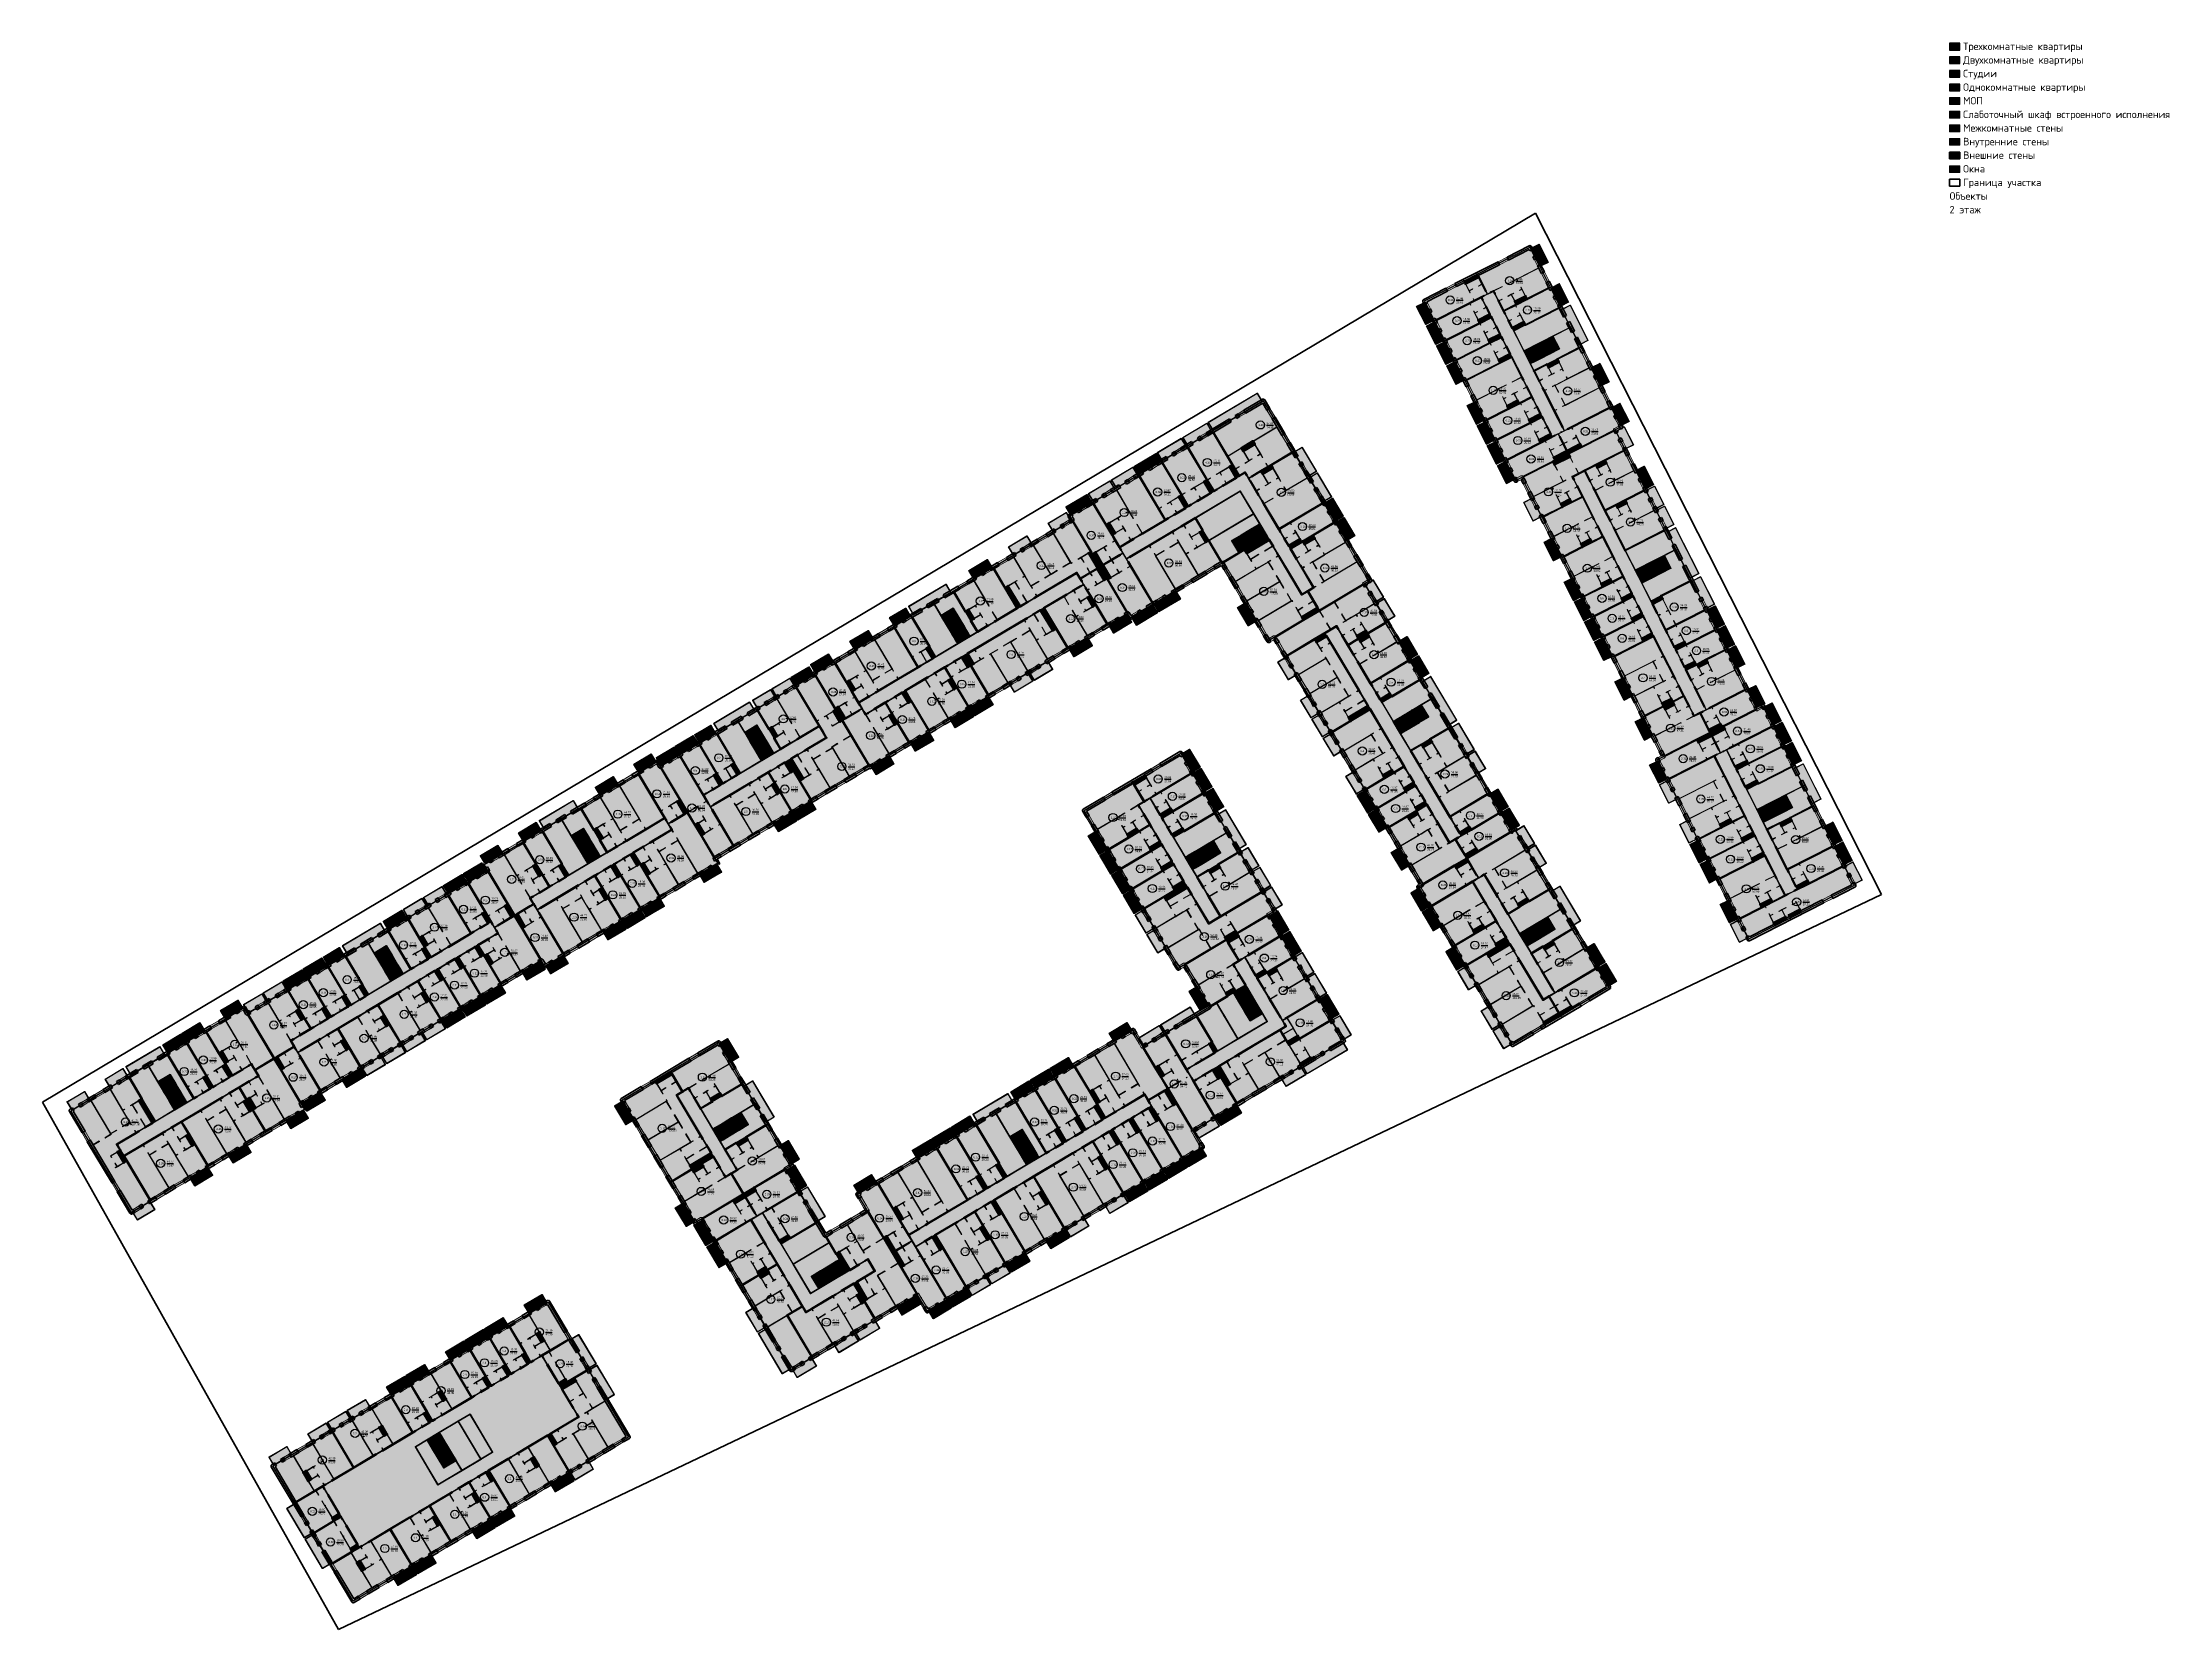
# Model space of a CAD drawing. Header units: millimetres. Extents: x 0 to 312583, y -208103 to 25097.
import ezdxf

# ---------------------------------------------------------------- set-up
doc = ezdxf.new("R2010")
doc.units = ezdxf.units.MM
doc.linetypes.add('Solid', pattern=[0])
for name, color, linetype, lineweight in [('Border', 7, 'Solid', 35), ('Inner Walls', 5, 'Solid', 0), ('Legend', 7, 'Solid', 0), ('One-Bedroom Apartment', 1, 'Solid', 35), ('Outer Walls', 254, 'Solid', 25), ('Room Objects', 47, 'Solid', 15), ('Room Walls', 47, 'Solid', 35), ('Service Area', 252, 'Solid', 25), ('Studio Apartment', 250, 'Solid', 25), ('Three-Bedroom Apartment', 151, 'Solid', 25), ('Two-Bedroom Apartment', 252, 'Solid', 25), ('Windows', 47, 'Solid', 9)]:
    doc.layers.add(name, color=color, linetype=linetype, lineweight=lineweight)
doc.styles.add('Dialog.plain', font='Dialog.plain')
doc.styles.add('isocpeur', font='isocpeur')

msp = doc.modelspace()

# ---------------------------------------------------------------- hatches: boundary and pattern name
at = {"layer": 'Inner Walls', "linetype": 'Solid', "lineweight": 35}
msp.add_hatch(color=47, dxfattribs=at).paths.add_polyline_path([(280262, 10000), (281762, 10000), (281762, 11000), (280262, 11000)], flags=0)
at = {"layer": 'Inner Walls', "linetype": 'Solid', "lineweight": 0}
h = msp.add_hatch(color=47, dxfattribs=at)
h.paths.add_polyline_path([(257397, -99487), (259487, -98425), (259347, -98149), (257711, -98980), (257673, -98990), (257634, -98986), (257600, -98967), (257576, -98936), (256997, -97796), (257175, -97705), (257709, -98756), (259336, -97930), (259345, -97926), (259347, -97925), (259366, -97920), (259368, -97920), (259387, -97918), (259389, -97918), (259409, -97920), (259411, -97921), (259429, -97927), (259431, -97928), (259448, -97937), (259450, -97938), (259465, -97951), (259466, -97953), (259478, -97968), (259479, -97970), (259484, -97978), (259665, -98335), (264493, -95882), (264584, -96061), (259667, -98558), (257487, -99666)], flags=0)
h.paths.add_polyline_path([(254780, -92990), (256451, -96279), (263004, -92950), (263094, -93128), (256541, -96457), (256723, -96814), (256544, -96904), (256318, -96459), (254602, -93080)], flags=0)
h.paths.add_polyline_path([(253339, -90594), (253328, -90556), (253333, -90518), (253352, -90484), (253383, -90459), (255262, -89505), (255299, -89495), (255338, -89499), (255372, -89518), (255396, -89549), (255582, -89914), (256966, -89211), (256780, -88846), (256770, -88808), (256774, -88770), (256794, -88736), (256824, -88711), (260025, -87086), (260116, -87264), (257004, -88844), (257185, -89201), (257189, -89210), (257190, -89212), (257195, -89231), (257195, -89233), (257197, -89252), (257197, -89254), (257195, -89274), (257194, -89276), (257188, -89294), (257187, -89296), (257178, -89313), (257177, -89315), (257164, -89330), (257162, -89331), (257147, -89343), (257145, -89344), (257137, -89349), (255592, -90134), (255583, -90138), (255581, -90138), (255563, -90144), (255561, -90144), (255541, -90145), (255539, -90145), (255520, -90143), (255518, -90143), (255499, -90137), (255497, -90136), (255480, -90126), (255479, -90125), (255464, -90112), (255462, -90111), (255450, -90095), (255449, -90094), (255444, -90085), (255263, -89729), (253562, -90593), (254327, -92098), (254149, -92189)], flags=0)
h.paths.add_polyline_path([(258301, -102549), (258228, -102406), (256753, -103155), (256825, -103298), (256647, -103389), (256534, -103166), (256530, -103157), (256529, -103155), (256524, -103136), (256523, -103134), (256522, -103115), (256522, -103113), (256524, -103093), (256525, -103091), (256531, -103073), (256532, -103071), (256541, -103054), (256542, -103052), (256555, -103037), (256556, -103036), (256572, -103024), (256573, -103023), (256582, -103018), (258218, -102187), (258227, -102183), (258229, -102182), (258248, -102177), (258250, -102176), (258269, -102175), (258271, -102175), (258291, -102177), (258293, -102178), (258311, -102184), (258313, -102185), (258330, -102194), (258332, -102195), (258347, -102208), (258348, -102209), (258360, -102225), (258361, -102227), (258366, -102235), (258479, -102458)], flags=0)
h.paths.add_polyline_path([(250263, -84319), (250226, -84329), (250187, -84324), (250153, -84305), (250129, -84275), (249550, -83134), (249728, -83044), (250262, -84095), (251889, -83268), (251898, -83264), (251900, -83264), (251919, -83258), (251921, -83258), (251940, -83257), (251942, -83257), (251962, -83259), (251964, -83259), (251982, -83265), (251984, -83266), (252001, -83276), (252003, -83277), (252018, -83290), (252019, -83291), (252031, -83307), (252032, -83308), (252037, -83317), (252218, -83673), (257046, -81221), (257137, -81399), (252220, -83897), (252182, -83907), (252143, -83903), (252109, -83884), (252085, -83853), (251899, -83488)], flags=0)
h.paths.add_polyline_path([(249426, -103536), (252538, -101955), (252356, -101599), (252352, -101590), (252352, -101588), (252346, -101569), (252346, -101567), (252345, -101548), (252345, -101546), (252347, -101526), (252347, -101525), (252353, -101506), (252354, -101504), (252364, -101487), (252365, -101485), (252378, -101471), (252379, -101469), (252395, -101457), (252396, -101456), (252405, -101451), (253949, -100666), (253958, -100662), (253960, -100662), (253979, -100656), (253981, -100656), (254000, -100654), (254002, -100654), (254022, -100657), (254024, -100657), (254042, -100663), (254044, -100664), (254061, -100674), (254063, -100675), (254078, -100688), (254079, -100689), (254091, -100704), (254092, -100706), (254097, -100715), (254278, -101071), (254786, -100813), (255979, -100207), (255214, -98702), (255392, -98611), (256157, -100117), (256505, -99940), (256596, -100118), (256159, -100340), (254280, -101295), (252717, -102088), (249516, -103714)], flags=0)
h.paths.add_polyline_path([(252716, -101865), (254100, -101162), (253960, -100885), (252576, -101589)], flags=0)
h.paths.add_polyline_path([(256168, -103632), (256095, -103490), (254511, -104294), (254583, -104437), (254405, -104528), (254291, -104305), (254287, -104296), (254287, -104294), (254281, -104275), (254281, -104273), (254280, -104254), (254280, -104252), (254282, -104232), (254282, -104230), (254288, -104212), (254289, -104210), (254299, -104193), (254300, -104191), (254313, -104176), (254314, -104175), (254330, -104163), (254331, -104162), (254340, -104157), (256085, -103270), (256094, -103266), (256096, -103266), (256115, -103260), (256117, -103260), (256136, -103258), (256138, -103258), (256158, -103261), (256159, -103261), (256178, -103267), (256180, -103268), (256197, -103278), (256199, -103279), (256213, -103292), (256215, -103293), (256227, -103308), (256228, -103310), (256233, -103319), (256346, -103541)], flags=0)
h.paths.add_polyline_path([(248239, -80112), (248773, -81163), (250400, -80336), (250409, -80332), (250410, -80331), (250429, -80326), (250431, -80326), (250451, -80324), (250453, -80324), (250472, -80327), (250474, -80327), (250493, -80333), (250495, -80334), (250512, -80344), (250513, -80345), (250528, -80357), (250529, -80359), (250542, -80374), (250543, -80376), (250548, -80384), (250729, -80741), (255557, -78289), (255647, -78467), (250730, -80965), (249094, -81796), (249275, -82152), (249097, -82243), (248870, -81797), (248860, -81760), (248865, -81721), (248884, -81687), (248914, -81663), (250550, -80832), (250410, -80555), (248774, -81386), (248736, -81397), (248698, -81392), (248664, -81373), (248639, -81342), (248061, -80203)], flags=0)
h.paths.add_polyline_path([(246447, -97671), (251275, -95219), (251094, -94863), (251090, -94854), (251089, -94852), (251084, -94833), (251083, -94831), (251082, -94811), (251082, -94809), (251084, -94790), (251084, -94788), (251091, -94769), (251091, -94768), (251101, -94751), (251102, -94749), (251115, -94734), (251116, -94733), (251132, -94721), (251133, -94719), (251142, -94715), (252769, -93888), (252235, -92837), (252413, -92746), (252993, -93887), (253003, -93924), (252998, -93963), (252979, -93997), (252949, -94021), (251313, -94852), (251453, -95129), (253089, -94298), (253127, -94287), (253165, -94292), (253199, -94311), (253223, -94341), (254939, -97719), (254761, -97810), (253090, -94521), (251454, -95352), (251454, -95352), (246537, -97850)], flags=0)
h.paths.add_polyline_path([(247871, -78504), (254067, -75356), (254158, -75535), (247961, -78682)], flags=0)
h.paths.add_polyline_path([(244957, -94739), (249785, -92287), (249604, -91930), (249600, -91921), (249599, -91919), (249594, -91901), (249594, -91899), (249592, -91879), (249592, -91877), (249595, -91858), (249595, -91856), (249601, -91837), (249602, -91835), (249611, -91818), (249613, -91817), (249625, -91802), (249627, -91800), (249642, -91788), (249644, -91787), (249652, -91782), (251279, -90956), (250746, -89905), (250924, -89814), (251503, -90954), (251514, -90992), (251509, -91031), (251490, -91065), (251459, -91089), (249823, -91920), (249964, -92196), (251600, -91365), (251637, -91355), (251676, -91359), (251710, -91378), (251734, -91409), (251960, -91855), (251782, -91945), (251601, -91589), (249965, -92420), (249965, -92420), (245048, -94918)], flags=0)
h.paths.add_polyline_path([(238402, -79625), (243096, -77241), (244955, -76296), (244769, -75931), (244769, -75931), (243557, -73545), (242755, -73953), (242717, -73963), (242678, -73959), (242644, -73940), (242620, -73909), (242393, -73462), (242572, -73372), (242753, -73729), (243556, -73322), (244002, -73095), (244092, -73273), (243736, -73455), (244902, -75751), (246529, -74924), (246538, -74920), (246540, -74920), (246559, -74914), (246561, -74914), (246580, -74913), (246582, -74913), (246602, -74915), (246604, -74915), (246622, -74921), (246624, -74922), (246641, -74932), (246643, -74933), (246658, -74946), (246659, -74947), (246671, -74963), (246672, -74964), (246677, -74973), (246858, -75329), (246992, -75261), (246992, -75261), (251686, -72877), (251731, -72966), (251758, -73007), (251792, -73043), (251796, -73046), (247172, -75394), (247353, -75751), (247357, -75760), (247357, -75762), (247363, -75781), (247363, -75783), (247365, -75802), (247365, -75804), (247362, -75824), (247362, -75826), (247356, -75844), (247355, -75846), (247345, -75863), (247344, -75865), (247332, -75880), (247330, -75881), (247315, -75893), (247313, -75894), (247305, -75899), (245455, -76839), (246439, -78777), (246261, -78867), (245276, -76929), (243426, -77869), (243417, -77873), (243415, -77874), (243397, -77879), (243395, -77879), (243375, -77881), (243373, -77881), (243354, -77879), (243352, -77878), (243333, -77872), (243331, -77871), (243314, -77862), (243313, -77860), (243298, -77848), (243296, -77846), (243284, -77831), (243283, -77829), (243278, -77821), (243097, -77464), (238473, -79813), (238473, -79808), (238465, -79760), (238447, -79714)], flags=0)
h.paths.add_polyline_path([(245275, -76706), (247133, -75761), (246993, -75485), (246860, -75553), (246822, -75564), (246783, -75559), (246749, -75540), (246725, -75509), (246539, -75144), (244993, -75929), (245178, -76295), (245189, -76332), (245184, -76371), (245165, -76405), (245134, -76429), (243275, -77374), (243416, -77650)], flags=0)
h.paths.add_polyline_path([(243468, -91807), (246579, -90226), (246398, -89870), (246394, -89861), (246394, -89859), (246388, -89840), (246388, -89838), (246386, -89819), (246386, -89817), (246389, -89797), (246389, -89795), (246395, -89777), (246396, -89775), (246406, -89758), (246407, -89756), (246420, -89741), (246421, -89740), (246436, -89728), (246438, -89727), (246447, -89722), (247991, -88937), (248000, -88933), (248002, -88933), (248021, -88927), (248023, -88927), (248042, -88925), (248044, -88925), (248064, -88928), (248066, -88928), (248084, -88934), (248086, -88935), (248103, -88945), (248105, -88946), (248120, -88959), (248121, -88960), (248133, -88975), (248134, -88977), (248139, -88986), (248320, -89342), (249817, -88582), (250021, -88478), (249256, -86972), (249434, -86882), (250245, -88477), (250471, -88923), (250293, -89013), (250112, -88657), (250019, -88704), (248322, -89566), (248322, -89566), (246759, -90359), (246759, -90359), (243558, -91985)], flags=0)
h.paths.add_polyline_path([(246758, -90136), (248142, -89433), (248002, -89157), (246618, -89859)], flags=0)
h.paths.add_polyline_path([(244893, -72642), (250198, -69948), (250289, -70126), (244984, -72821)], flags=0)
h.paths.add_polyline_path([(238999, -83010), (246079, -79414), (246169, -79592), (245821, -79769), (248755, -85545), (248982, -85990), (248803, -86081), (247087, -82703), (245643, -79860), (239090, -83188)], flags=0)
h.paths.add_polyline_path([(241331, -66733), (241293, -66744), (241255, -66739), (241221, -66720), (241196, -66689), (240619, -65552), (240797, -65462), (241329, -66510), (242734, -65796), (242743, -65792), (242744, -65792), (242763, -65786), (242765, -65786), (242785, -65785), (242787, -65785), (242806, -65787), (242808, -65787), (242827, -65793), (242829, -65794), (242846, -65804), (242847, -65805), (242862, -65818), (242864, -65819), (242876, -65835), (242877, -65836), (242882, -65845), (243063, -66201), (243105, -66180), (244467, -65488), (247222, -64089), (247313, -64267), (244647, -65621), (244828, -65978), (244832, -65987), (244833, -65989), (244838, -66007), (244838, -66009), (244840, -66029), (244840, -66031), (244837, -66050), (244837, -66052), (244831, -66071), (244830, -66073), (244820, -66090), (244819, -66091), (244807, -66106), (244805, -66108), (244790, -66120), (244788, -66121), (244780, -66126), (243436, -66808), (243427, -66812), (243425, -66813), (243406, -66818), (243404, -66819), (243384, -66820), (243382, -66820), (243363, -66818), (243361, -66817), (243342, -66811), (243341, -66811), (243324, -66801), (243322, -66800), (243307, -66787), (243306, -66786), (243294, -66770), (243293, -66769), (243288, -66760), (243107, -66403), (243064, -66425), (243064, -66425), (241651, -67143), (242414, -68646), (242236, -68736), (241427, -67144), (241417, -67107), (241422, -67068), (241441, -67034), (241471, -67010), (242884, -66292), (242744, -66016)], flags=0)
h.paths.add_polyline_path([(244468, -65712), (243285, -66313), (243425, -66589), (244608, -65988)], flags=0)
h.paths.add_polyline_path([(246970, -78961), (246979, -78957), (247070, -79135), (247061, -79140)], flags=0)
h.paths.add_polyline_path([(240166, -64661), (239939, -64215), (239929, -64177), (239933, -64138), (239953, -64104), (239983, -64080), (241396, -63362), (241256, -63086), (239843, -63804), (239805, -63814), (239767, -63810), (239733, -63791), (239708, -63760), (239131, -62623), (239309, -62532), (239841, -63580), (241246, -62867), (241255, -62863), (241256, -62862), (241275, -62857), (241277, -62857), (241297, -62855), (241299, -62855), (241318, -62858), (241320, -62858), (241339, -62864), (241341, -62865), (241358, -62874), (241359, -62876), (241374, -62888), (241376, -62890), (241388, -62905), (241389, -62907), (241394, -62915), (241575, -63272), (245734, -61159), (245824, -61338), (241576, -63495), (240163, -64213), (240344, -64570)], flags=0)
h.paths.add_polyline_path([(242915, -70074), (242689, -69628), (242867, -69537), (243094, -69983), (244353, -72462), (244175, -72553)], flags=0)
h.paths.add_polyline_path([(237821, -59603), (238584, -61106), (244246, -58230), (244336, -58408), (238675, -61284), (238856, -61640), (238678, -61731), (238451, -61285), (237643, -59693)], flags=0)
h.paths.add_polyline_path([(237972, -56621), (237786, -56255), (237776, -56218), (237780, -56179), (237800, -56145), (237830, -56121), (242079, -53963), (242169, -54141), (238010, -56254), (238191, -56611), (238195, -56620), (238196, -56621), (238201, -56640), (238201, -56642), (238203, -56662), (238203, -56664), (238201, -56683), (238200, -56685), (238194, -56704), (238193, -56705), (238184, -56723), (238183, -56724), (238170, -56739), (238168, -56740), (238153, -56753), (238151, -56754), (238143, -56758), (236739, -57472), (237368, -58711), (237190, -58802), (236963, -58356), (236515, -57473), (236504, -57436), (236509, -57397), (236528, -57363), (236559, -57339)], flags=0)
h.paths.add_polyline_path([(235426, -73766), (238091, -72412), (237910, -72055), (237906, -72046), (237905, -72044), (237900, -72026), (237900, -72024), (237898, -72004), (237898, -72002), (237901, -71983), (237901, -71981), (237907, -71962), (237908, -71960), (237918, -71943), (237919, -71942), (237931, -71927), (237933, -71925), (237948, -71913), (237950, -71912), (237958, -71907), (239302, -71225), (239311, -71221), (239313, -71220), (239332, -71215), (239334, -71214), (239354, -71213), (239356, -71213), (239375, -71215), (239377, -71216), (239396, -71222), (239397, -71222), (239414, -71232), (239416, -71233), (239431, -71246), (239432, -71247), (239444, -71263), (239446, -71264), (239450, -71273), (239632, -71630), (241087, -70890), (240324, -69387), (240502, -69297), (241311, -70889), (242119, -72480), (241941, -72571), (241178, -71069), (239722, -71808), (239722, -71808), (239903, -72165), (239907, -72174), (239908, -72175), (239913, -72194), (239913, -72196), (239915, -72216), (239915, -72218), (239913, -72237), (239912, -72239), (239906, -72258), (239905, -72259), (239896, -72277), (239895, -72278), (239882, -72293), (239880, -72294), (239865, -72307), (239863, -72308), (239855, -72312), (238511, -72995), (238502, -72999), (238500, -73000), (238481, -73005), (238479, -73006), (238460, -73007), (238458, -73007), (238438, -73005), (238436, -73004), (238418, -72998), (238416, -72998), (238399, -72988), (238397, -72987), (238382, -72974), (238381, -72973), (238369, -72957), (238368, -72956), (238363, -72947), (238182, -72590), (235516, -73944)], flags=0)
h.paths.add_polyline_path([(239498, -71808), (239313, -71444), (238130, -72045), (238315, -72411), (238315, -72412), (238501, -72776), (239684, -72175), (239498, -71809)], flags=0)
h.paths.add_polyline_path([(230961, -64978), (235121, -62865), (234939, -62508), (234935, -62499), (234935, -62498), (234929, -62479), (234929, -62477), (234928, -62457), (234928, -62455), (234930, -62436), (234930, -62434), (234936, -62415), (234937, -62413), (234947, -62396), (234948, -62395), (234961, -62380), (234962, -62379), (234978, -62366), (234979, -62365), (234988, -62360), (236392, -61647), (235860, -60599), (236038, -60508), (236616, -61646), (236626, -61683), (236621, -61722), (236602, -61756), (236572, -61780), (235159, -62498), (235299, -62774), (236712, -62057), (236750, -62046), (236788, -62051), (236822, -62070), (236847, -62100), (238335, -65030), (239823, -67959), (240049, -68405), (239871, -68496), (236714, -62280), (235300, -62998), (231052, -65156)], flags=0)
h.paths.add_polyline_path([(231011, -46638), (230785, -46192), (230963, -46102), (231190, -46547), (232632, -49388), (238294, -46512), (238384, -46690), (232634, -49611), (232596, -49622), (232557, -49617), (232523, -49598), (232499, -49567)], flags=0)
h.paths.add_polyline_path([(229473, -62048), (233633, -59936), (233451, -59579), (233447, -59570), (233447, -59568), (233441, -59549), (233441, -59547), (233440, -59528), (233440, -59526), (233442, -59506), (233442, -59504), (233448, -59486), (233449, -59484), (233459, -59467), (233460, -59465), (233473, -59450), (233474, -59449), (233490, -59437), (233491, -59436), (233500, -59431), (234904, -58718), (234371, -57669), (234550, -57579), (235128, -58716), (235138, -58754), (235133, -58793), (235114, -58827), (235084, -58851), (233671, -59569), (233811, -59845), (235224, -59127), (235269, -59116), (235305, -59123), (235336, -59142), (235358, -59171), (235585, -59617), (235407, -59707), (235225, -59351), (233812, -60069), (229564, -62227)], flags=0)
h.paths.add_polyline_path([(228035, -40779), (227809, -40333), (227987, -40243), (228213, -40689), (229656, -43529), (231201, -42744), (232563, -42052), (235318, -40653), (235408, -40831), (232742, -42185), (232924, -42542), (232928, -42551), (232928, -42553), (232934, -42572), (232934, -42574), (232935, -42593), (232935, -42595), (232933, -42615), (232933, -42617), (232927, -42635), (232926, -42637), (232916, -42654), (232915, -42656), (232902, -42671), (232901, -42672), (232886, -42684), (232884, -42685), (232875, -42690), (231531, -43373), (231522, -43377), (231521, -43377), (231502, -43383), (231500, -43383), (231480, -43385), (231478, -43385), (231459, -43382), (231457, -43382), (231438, -43376), (231436, -43375), (231419, -43365), (231418, -43364), (231403, -43351), (231401, -43350), (231389, -43335), (231388, -43333), (231383, -43324), (231202, -42968), (229747, -43707), (230510, -45210), (230332, -45301), (229523, -43709)], flags=0)
h.paths.add_polyline_path([(232564, -42276), (231381, -42877), (231521, -43153), (232704, -42553)], flags=0)
h.paths.add_polyline_path([(227985, -59119), (232145, -57006), (231963, -56649), (231959, -56640), (231959, -56639), (231953, -56620), (231953, -56618), (231952, -56598), (231952, -56596), (231954, -56577), (231954, -56575), (231960, -56556), (231961, -56555), (231971, -56537), (231972, -56536), (231985, -56521), (231986, -56520), (232001, -56507), (232003, -56506), (232012, -56502), (233416, -55788), (232883, -54740), (233062, -54649), (233639, -55787), (233650, -55824), (233645, -55863), (233626, -55897), (233596, -55921), (232183, -56639), (232323, -56915), (233736, -56198), (233774, -56187), (233812, -56192), (233846, -56211), (233870, -56242), (234097, -56687), (233919, -56778), (233737, -56421), (232324, -57139), (228076, -59297)], flags=0)
h.paths.add_polyline_path([(226497, -56189), (229163, -54835), (228982, -54479), (228978, -54470), (228977, -54468), (228972, -54449), (228972, -54447), (228970, -54427), (228970, -54425), (228972, -54406), (228973, -54404), (228979, -54385), (228980, -54384), (228989, -54367), (228991, -54365), (229003, -54350), (229005, -54349), (229020, -54337), (229022, -54336), (229030, -54331), (230374, -53648), (230383, -53644), (230385, -53643), (230404, -53638), (230406, -53638), (230425, -53636), (230427, -53636), (230447, -53638), (230449, -53639), (230467, -53645), (230469, -53646), (230486, -53655), (230488, -53656), (230503, -53669), (230504, -53671), (230516, -53686), (230517, -53688), (230522, -53696), (230703, -54053), (232159, -53314), (231395, -51811), (231574, -51720), (232382, -53312), (232609, -53758), (232431, -53848), (232249, -53492), (230705, -54276), (229343, -54968), (226588, -56368)], flags=0)
h.paths.add_polyline_path([(229342, -54745), (230525, -54143), (230385, -53867), (229202, -54468)], flags=0)
h.paths.add_polyline_path([(226591, -37715), (226591, -37715), (227399, -37305), (228225, -36885), (229587, -36194), (232342, -34794), (232432, -34972), (232432, -34972), (229767, -36327), (229948, -36683), (229952, -36692), (229952, -36694), (229958, -36713), (229958, -36715), (229959, -36734), (229959, -36736), (229957, -36756), (229957, -36758), (229951, -36776), (229950, -36778), (229940, -36795), (229939, -36797), (229926, -36812), (229925, -36813), (229909, -36825), (229908, -36826), (229899, -36831), (228555, -37514), (228546, -37518), (228544, -37519), (228526, -37524), (228524, -37524), (228504, -37526), (228502, -37526), (228483, -37523), (228481, -37523), (228462, -37517), (228460, -37516), (228443, -37506), (228442, -37505), (228427, -37493), (228425, -37491), (228413, -37476), (228412, -37474), (228407, -37466), (228226, -37109), (226771, -37849), (227534, -39351), (227356, -39442), (226593, -37940), (224988, -38755), (225169, -39112), (224991, -39202), (224764, -38756), (224754, -38719), (224759, -38680), (224778, -38646), (224808, -38622), (225699, -38168)], flags=0)
h.paths.add_polyline_path([(229588, -36418), (228405, -37019), (228545, -37295), (229728, -36694)], flags=0)
h.paths.add_polyline_path([(223521, -50330), (226187, -48976), (226006, -48620), (226002, -48611), (226001, -48609), (225996, -48590), (225996, -48588), (225994, -48569), (225994, -48567), (225996, -48547), (225997, -48545), (226003, -48527), (226004, -48525), (226013, -48508), (226014, -48506), (226027, -48491), (226029, -48490), (226044, -48478), (226046, -48477), (226054, -48472), (227398, -47789), (227407, -47785), (227409, -47784), (227428, -47779), (227430, -47779), (227449, -47777), (227451, -47777), (227471, -47780), (227473, -47780), (227491, -47786), (227493, -47787), (227510, -47796), (227512, -47798), (227527, -47810), (227528, -47812), (227540, -47827), (227541, -47829), (227546, -47837), (227727, -48194), (228957, -47569), (229183, -47455), (228419, -45952), (228598, -45861), (229406, -47453), (231121, -50828), (230943, -50919), (230716, -50473), (229273, -47633), (227729, -48418), (227729, -48418), (226367, -49109), (226367, -49109), (223612, -50509)], flags=0)
h.paths.add_polyline_path([(226366, -48886), (227549, -48285), (227409, -48008), (226226, -48609)], flags=0)
h.paths.add_polyline_path([(217550, -38622), (221925, -36400), (221925, -36400), (222174, -36273), (221993, -35917), (221989, -35908), (221988, -35906), (221983, -35887), (221983, -35885), (221981, -35866), (221981, -35864), (221983, -35844), (221984, -35842), (221990, -35824), (221991, -35822), (222000, -35805), (222001, -35803), (222014, -35788), (222016, -35787), (222031, -35775), (222033, -35774), (222041, -35769), (223891, -34829), (222907, -32891), (223085, -32800), (224070, -34739), (225920, -33799), (225929, -33795), (225930, -33794), (225949, -33789), (225951, -33789), (225971, -33787), (225973, -33787), (225992, -33789), (225994, -33790), (226013, -33796), (226014, -33797), (226032, -33806), (226033, -33807), (226048, -33820), (226049, -33822), (226062, -33837), (226063, -33839), (226067, -33847), (226249, -34204), (230873, -31855), (230873, -31860), (230881, -31908), (230899, -31954), (230944, -32043), (224400, -35367), (224581, -35724), (224585, -35733), (224586, -35735), (224591, -35753), (224592, -35755), (224593, -35775), (224593, -35777), (224591, -35796), (224590, -35798), (224584, -35817), (224583, -35819), (224574, -35836), (224573, -35837), (224560, -35852), (224559, -35854), (224543, -35866), (224541, -35867), (224533, -35872), (222255, -37029), (222246, -37033), (222244, -37033), (222225, -37039), (222223, -37039), (222204, -37041), (222202, -37041), (222182, -37038), (222180, -37038), (222162, -37032), (222160, -37031), (222143, -37021), (222141, -37020), (222126, -37008), (222125, -37006), (222113, -36991), (222112, -36989), (222107, -36981), (221926, -36624), (217660, -38791), (217614, -38702), (217588, -38660), (217554, -38625)], flags=0)
h.paths.add_polyline_path([(226070, -34294), (225930, -34019), (224071, -34962), (224071, -34962), (222212, -35907), (222398, -36272), (222408, -36310), (222404, -36348), (222385, -36382), (222354, -36407), (222104, -36533), (222245, -36809), (224362, -35734), (224224, -35462), (224220, -35456), (224219, -35455), (224217, -35454), (224216, -35453), (224213, -35453), (224206, -35453), (224169, -35445), (224138, -35424), (224116, -35393), (224108, -35356), (224114, -35319), (224133, -35287), (224163, -35263)], flags=0)
h.paths.add_polyline_path([(224059, -31627), (230256, -28480), (230346, -28658), (224150, -31805)], flags=0)
h.paths.add_polyline_path([(222633, -114219), (228218, -110893), (228320, -111065), (222735, -114390)], flags=0)
h.paths.add_polyline_path([(220545, -44472), (223211, -43117), (223030, -42761), (223026, -42752), (223025, -42750), (223020, -42731), (223019, -42729), (223018, -42709), (223018, -42708), (223020, -42688), (223021, -42686), (223027, -42668), (223027, -42666), (223037, -42649), (223038, -42647), (223051, -42632), (223052, -42631), (223068, -42619), (223069, -42618), (223078, -42613), (224422, -41930), (224431, -41926), (224433, -41926), (224452, -41920), (224454, -41920), (224473, -41918), (224475, -41918), (224495, -41921), (224497, -41921), (224515, -41927), (224517, -41928), (224534, -41938), (224536, -41939), (224551, -41952), (224552, -41953), (224564, -41968), (224565, -41970), (224570, -41979), (224751, -42335), (225242, -42086), (226207, -41596), (225444, -40094), (225622, -40003), (226430, -41594), (228145, -44970), (227966, -45060), (226297, -41774), (224752, -42559), (223391, -43251), (223391, -43251), (220636, -44650)], flags=0)
h.paths.add_polyline_path([(223389, -43027), (224573, -42426), (224432, -42150), (223249, -42750)], flags=0)
h.paths.add_polyline_path([(219911, -24786), (219101, -23191), (219091, -23154), (219095, -23115), (219114, -23081), (219145, -23057), (221024, -22102), (221062, -22092), (221100, -22096), (221134, -22115), (221158, -22146), (221344, -22511), (222728, -21809), (222543, -21443), (222532, -21405), (222537, -21367), (222556, -21333), (222587, -21309), (225787, -19683), (225878, -19861), (222766, -21442), (222947, -21798), (222951, -21807), (222952, -21809), (222957, -21828), (222958, -21830), (222959, -21849), (222959, -21851), (222957, -21871), (222957, -21873), (222950, -21891), (222950, -21893), (222940, -21910), (222939, -21912), (222926, -21927), (222925, -21928), (222909, -21940), (222908, -21941), (222899, -21946), (221355, -22731), (221346, -22735), (221344, -22735), (221325, -22741), (221323, -22741), (221303, -22743), (221301, -22743), (221282, -22740), (221280, -22740), (221261, -22734), (221260, -22733), (221243, -22723), (221241, -22722), (221226, -22709), (221225, -22708), (221213, -22693), (221212, -22691), (221207, -22682), (221025, -22326), (219325, -23190), (220090, -24695)], flags=0)
h.paths.add_polyline_path([(218715, -108812), (218702, -108775), (218704, -108736), (218721, -108701), (218750, -108675), (220455, -107660), (220491, -107647), (220530, -107649), (220565, -107665), (220592, -107694), (220801, -108047), (222048, -107305), (221839, -106952), (221826, -106915), (221828, -106876), (221844, -106841), (221873, -106815), (224765, -105094), (224867, -105265), (222062, -106936), (222266, -107279), (222271, -107288), (222272, -107290), (222278, -107308), (222279, -107310), (222281, -107330), (222282, -107332), (222281, -107351), (222280, -107353), (222275, -107372), (222275, -107374), (222266, -107392), (222265, -107393), (222254, -107409), (222252, -107410), (222238, -107424), (222236, -107425), (222228, -107430), (220826, -108265), (220818, -108269), (220816, -108270), (220797, -108277), (220796, -108277), (220776, -108280), (220774, -108280), (220755, -108279), (220753, -108279), (220734, -108274), (220732, -108273), (220714, -108265), (220712, -108264), (220697, -108252), (220695, -108251), (220682, -108236), (220681, -108235), (220676, -108226), (220471, -107883), (218938, -108795), (219846, -110320), (219674, -110423)], flags=0)
h.paths.add_polyline_path([(216913, -109303), (217169, -109732), (220570, -115446), (221344, -114986), (221344, -114986), (221344, -114986), (221774, -114730), (221876, -114902), (221532, -115107), (222896, -117397), (224582, -116393), (224590, -116388), (224592, -116387), (224611, -116381), (224613, -116380), (224632, -116377), (224634, -116377), (224654, -116378), (224655, -116379), (224674, -116383), (224676, -116384), (224694, -116392), (224696, -116393), (224711, -116405), (224713, -116406), (224726, -116421), (224727, -116423), (224733, -116431), (224860, -116646), (224689, -116748), (224607, -116611), (222912, -117620), (222912, -117620), (222912, -117620), (220723, -118923), (220805, -119060), (220633, -119163), (220505, -118948), (220501, -118939), (220500, -118937), (220493, -118919), (220493, -118917), (220490, -118898), (220490, -118896), (220491, -118876), (220491, -118874), (220496, -118855), (220497, -118853), (220505, -118836), (220506, -118834), (220518, -118818), (220519, -118817), (220534, -118804), (220535, -118802), (220543, -118797), (222724, -117499), (222517, -117152), (221360, -115209), (220586, -115669), (220550, -115682), (220511, -115680), (220476, -115663), (220449, -115634), (216741, -109405)], flags=0)
h.paths.add_polyline_path([(220591, -26123), (220364, -25678), (220543, -25587), (220769, -26033), (223519, -31447), (223341, -31538), (222080, -29056)], flags=0)
h.paths.add_polyline_path([(223159, -32084), (223168, -32080), (223258, -32258), (223249, -32263)], flags=0)
h.paths.add_polyline_path([(215980, -16927), (215945, -16920), (215913, -16901), (215891, -16872), (215312, -15732), (215490, -15641), (216024, -16692), (217651, -15866), (217660, -15862), (217662, -15861), (217681, -15856), (217683, -15855), (217703, -15854), (217705, -15854), (217724, -15856), (217726, -15857), (217745, -15863), (217746, -15863), (217763, -15873), (217765, -15874), (217780, -15887), (217781, -15888), (217793, -15904), (217794, -15905), (217799, -15914), (217980, -16270), (222808, -13818), (222899, -13996), (217982, -16494), (217944, -16505), (217906, -16500), (217872, -16481), (217847, -16450), (217662, -16085), (216026, -16916)], flags=0)
h.paths.add_polyline_path([(215188, -36133), (220016, -33681), (219835, -33323), (219831, -33314), (219830, -33312), (219825, -33294), (219824, -33292), (219823, -33272), (219823, -33270), (219825, -33251), (219825, -33249), (219832, -33230), (219832, -33228), (219842, -33211), (219843, -33210), (219856, -33195), (219857, -33193), (219873, -33181), (219874, -33180), (219883, -33175), (221510, -32349), (220976, -31299), (221155, -31208), (221733, -32348), (221744, -32385), (221739, -32424), (221720, -32458), (221690, -32482), (220054, -33313), (220195, -33590), (222267, -32537), (222358, -32716), (220196, -33814), (215279, -36312)], flags=0)
h.paths.add_polyline_path([(220358, -111180), (222082, -114075), (221910, -114178), (220186, -111282)], flags=0)
h.paths.add_polyline_path([(214475, -101298), (215383, -102824), (216915, -101911), (216711, -101567), (216706, -101559), (216705, -101557), (216699, -101538), (216698, -101536), (216696, -101517), (216695, -101515), (216696, -101496), (216697, -101494), (216702, -101475), (216702, -101473), (216711, -101455), (216712, -101453), (216723, -101438), (216725, -101436), (216739, -101423), (216741, -101422), (216749, -101417), (218151, -100582), (218159, -100577), (218161, -100577), (218180, -100570), (218182, -100570), (218201, -100567), (218203, -100567), (218222, -100568), (218224, -100568), (218243, -100573), (218245, -100573), (218263, -100582), (218265, -100583), (218280, -100595), (218282, -100596), (218295, -100611), (218296, -100612), (218301, -100620), (218506, -100964), (221312, -99294), (221414, -99466), (218523, -101187), (218471, -101201), (218438, -101195), (218408, -101178), (218385, -101152), (218176, -100800), (216929, -101542), (217139, -101895), (217152, -101932), (217149, -101970), (217133, -102006), (217104, -102032), (215399, -103047), (215348, -103061), (215314, -103055), (215284, -103038), (215262, -103012), (214303, -101401)], flags=0)
h.paths.add_polyline_path([(214001, -12710), (214766, -14215), (216467, -13351), (216286, -12994), (216282, -12985), (216281, -12983), (216276, -12965), (216275, -12963), (216274, -12943), (216274, -12941), (216276, -12922), (216277, -12920), (216283, -12901), (216283, -12899), (216293, -12882), (216294, -12881), (216307, -12866), (216308, -12864), (216324, -12852), (216325, -12851), (216334, -12846), (217878, -12061), (217887, -12057), (217889, -12057), (217908, -12051), (217910, -12051), (217930, -12050), (217931, -12050), (217951, -12052), (217953, -12052), (217971, -12058), (217973, -12059), (217990, -12069), (217992, -12070), (218007, -12083), (218008, -12084), (218020, -12100), (218021, -12101), (218026, -12110), (218207, -12466), (221319, -10886), (221409, -11064), (218209, -12690), (218209, -12690), (216646, -13484), (214856, -14393), (215038, -14749), (214859, -14840), (214633, -14394), (213823, -12800)], flags=0)
h.paths.add_polyline_path([(216645, -13260), (218029, -12557), (217889, -12281), (216505, -12984)], flags=0)
h.paths.add_polyline_path([(213699, -33201), (218527, -30749), (218345, -30392), (218341, -30383), (218341, -30381), (218335, -30362), (218335, -30360), (218333, -30341), (218334, -30339), (218336, -30319), (218336, -30317), (218342, -30299), (218343, -30297), (218353, -30280), (218354, -30278), (218367, -30263), (218368, -30262), (218383, -30250), (218385, -30249), (218394, -30244), (220021, -29418), (219487, -28366), (219665, -28276), (220244, -29416), (220255, -29454), (220250, -29492), (220231, -29526), (220200, -29551), (218565, -30382), (218705, -30658), (220341, -29827), (220378, -29816), (220417, -29821), (220451, -29840), (220475, -29871), (220702, -30317), (220523, -30407), (220342, -30051), (218706, -30882), (213789, -33379)], flags=0)
h.paths.add_polyline_path([(212209, -30269), (215321, -28688), (215140, -28331), (215136, -28323), (215135, -28321), (215130, -28302), (215129, -28300), (215128, -28280), (215128, -28278), (215130, -28259), (215131, -28257), (215137, -28238), (215137, -28237), (215147, -28219), (215148, -28218), (215161, -28203), (215162, -28202), (215178, -28189), (215179, -28188), (215188, -28184), (216733, -27399), (216741, -27395), (216743, -27394), (216762, -27389), (216764, -27389), (216784, -27387), (216786, -27387), (216805, -27389), (216807, -27390), (216826, -27396), (216827, -27397), (216845, -27406), (216846, -27407), (216861, -27420), (216862, -27422), (216875, -27437), (216876, -27439), (216880, -27447), (217062, -27804), (218762, -26940), (217997, -25434), (218176, -25344), (218986, -26939), (219212, -27384), (219034, -27475), (218853, -27118), (217063, -28027), (217063, -28027), (215501, -28821), (215501, -28821), (212300, -30447)], flags=0)
h.paths.add_polyline_path([(215499, -28597), (216883, -27894), (216743, -27618), (215359, -28321)], flags=0)
h.paths.add_polyline_path([(209230, -24404), (214058, -21952), (213877, -21595), (213873, -21586), (213872, -21584), (213867, -21565), (213867, -21564), (213865, -21544), (213865, -21542), (213867, -21523), (213868, -21521), (213874, -21502), (213875, -21500), (213884, -21483), (213885, -21482), (213898, -21467), (213900, -21465), (213915, -21453), (213917, -21452), (213925, -21447), (215552, -20621), (215018, -19570), (215197, -19479), (215776, -20619), (215786, -20657), (215782, -20696), (215763, -20730), (215732, -20754), (214096, -21585), (214236, -21861), (215872, -21030), (215910, -21020), (215949, -21024), (215983, -21043), (216007, -21074), (217496, -24006), (217723, -24452), (217545, -24543), (215874, -21254), (214238, -22085), (209321, -24582)], flags=0)
h.paths.add_polyline_path([(209290, -110379), (211778, -108898), (212182, -108657), (213653, -107781), (213448, -107438), (213444, -107429), (213443, -107427), (213436, -107409), (213436, -107407), (213433, -107387), (213433, -107385), (213434, -107366), (213434, -107364), (213439, -107345), (213440, -107343), (213448, -107325), (213449, -107324), (213461, -107308), (213462, -107307), (213477, -107293), (213479, -107292), (213487, -107287), (214958, -106411), (214311, -105324), (214483, -105221), (215181, -106394), (215194, -106431), (215192, -106470), (215175, -106505), (215146, -106531), (213667, -107413), (213876, -107765), (213889, -107802), (213887, -107841), (213870, -107876), (213841, -107902), (212370, -108778), (212579, -109130), (215617, -107322), (215654, -107309), (215693, -107311), (215728, -107328), (215754, -107357), (216401, -108444), (216229, -108546), (215633, -107545), (212605, -109348), (212596, -109353), (212594, -109354), (212576, -109360), (212574, -109361), (212554, -109364), (212552, -109364), (212533, -109363), (212531, -109362), (212512, -109357), (212510, -109357), (212492, -109348), (212491, -109347), (212475, -109336), (212474, -109334), (212460, -109320), (212459, -109318), (212454, -109310), (212198, -108880), (209393, -110551)], flags=0)
h.paths.add_polyline_path([(202857, -98498), (207477, -95747), (209172, -94738), (208962, -94385), (208390, -93425), (207608, -92110), (206834, -92570), (206797, -92583), (206758, -92581), (206723, -92564), (206697, -92535), (205031, -89737), (204775, -89307), (204947, -89205), (206818, -92347), (207591, -91887), (207591, -91887), (207591, -91887), (208021, -91632), (208123, -91803), (207780, -92008), (208196, -92707), (209083, -94197), (210651, -93264), (210660, -93259), (210661, -93258), (210680, -93252), (210682, -93251), (210701, -93248), (210703, -93248), (210723, -93249), (210725, -93249), (210744, -93254), (210746, -93255), (210763, -93263), (210765, -93264), (210781, -93276), (210782, -93277), (210795, -93292), (210796, -93294), (210802, -93302), (211006, -93645), (215659, -90875), (215710, -90961), (215739, -91001), (215776, -91034), (215780, -91036), (211023, -93868), (211023, -93868), (209446, -94807), (209656, -95159), (209656, -95159), (210863, -97187), (210691, -97290), (209535, -95348), (207849, -96352), (207840, -96356), (207839, -96357), (207820, -96364), (207818, -96364), (207799, -96367), (207797, -96367), (207777, -96366), (207775, -96366), (207756, -96361), (207754, -96360), (207737, -96352), (207735, -96351), (207719, -96339), (207718, -96338), (207705, -96323), (207704, -96322), (207698, -96313), (207494, -95970), (202941, -98681), (202940, -98676), (202929, -98628), (202908, -98584)], flags=0)
h.paths.add_polyline_path([(209433, -95176), (209274, -94910), (207665, -95867), (207824, -96133)], flags=0)
h.paths.add_polyline_path([(209185, -94369), (209344, -94635), (210835, -93748), (210676, -93482)], flags=0)
h.paths.add_polyline_path([(207741, -21472), (212569, -19019), (212388, -18663), (212383, -18654), (212383, -18652), (212377, -18633), (212377, -18631), (212376, -18612), (212376, -18610), (212378, -18590), (212378, -18588), (212385, -18570), (212385, -18568), (212395, -18551), (212396, -18549), (212409, -18534), (212410, -18533), (212426, -18521), (212427, -18520), (212436, -18515), (214063, -17688), (213529, -16637), (213707, -16547), (214286, -17687), (214297, -17725), (214292, -17763), (214273, -17797), (214243, -17821), (212607, -18653), (212747, -18929), (214383, -18098), (214421, -18087), (214459, -18092), (214493, -18111), (214517, -18142), (214744, -18587), (214566, -18678), (214384, -18321), (212748, -19152), (207831, -21650)], flags=0)
h.paths.add_polyline_path([(208292, -91109), (208255, -91122), (208216, -91120), (208181, -91103), (208155, -91074), (207517, -90003), (207688, -89900), (208275, -90886), (209629, -90081), (209637, -90076), (209639, -90075), (209658, -90069), (209660, -90068), (209679, -90066), (209681, -90065), (209700, -90066), (209702, -90067), (209721, -90072), (209723, -90072), (209741, -90081), (209743, -90082), (209758, -90093), (209760, -90095), (209773, -90109), (209774, -90111), (209780, -90119), (209984, -90463), (213993, -88076), (214095, -88248), (210000, -90686), (210000, -90686), (208983, -91292), (208880, -91120), (209812, -90565), (209654, -90299)], flags=0)
h.paths.add_polyline_path([(207564, -107479), (210369, -105809), (210165, -105465), (210160, -105456), (210159, -105454), (210153, -105436), (210152, -105434), (210149, -105415), (210149, -105413), (210150, -105393), (210150, -105391), (210155, -105372), (210156, -105370), (210164, -105353), (210165, -105351), (210177, -105335), (210178, -105334), (210193, -105321), (210195, -105320), (210203, -105314), (211604, -104480), (211613, -104475), (211615, -104474), (211633, -104468), (211635, -104467), (211655, -104464), (211657, -104464), (211676, -104465), (211678, -104466), (211697, -104470), (211699, -104471), (211717, -104479), (211718, -104480), (211734, -104492), (211735, -104494), (211749, -104508), (211750, -104510), (211755, -104518), (211960, -104862), (213492, -103949), (212584, -102424), (212756, -102322), (213715, -103933), (213971, -104362), (213799, -104465), (213595, -104121), (211976, -105085), (211976, -105085), (210557, -105929), (207666, -107651)], flags=0)
h.paths.add_polyline_path([(210541, -105706), (211788, -104964), (211629, -104698), (210383, -105440)], flags=0)
h.paths.add_polyline_path([(211861, -97299), (211508, -97508), (211406, -97336), (211844, -97076), (211881, -97063), (211920, -97065), (211955, -97081), (211981, -97110), (213707, -100010), (213963, -100439), (213791, -100541)], flags=0)
h.paths.add_polyline_path([(213189, -11551), (212823, -11737), (212733, -11558), (213187, -11328), (213225, -11317), (213264, -11322), (213298, -11341), (213322, -11371), (213549, -11818), (213370, -11909)], flags=0)
h.paths.add_polyline_path([(206251, -18540), (211079, -16087), (210898, -15731), (210894, -15722), (210893, -15720), (210888, -15701), (210888, -15699), (210886, -15679), (210886, -15677), (210888, -15658), (210889, -15656), (210895, -15637), (210896, -15636), (210905, -15619), (210906, -15617), (210919, -15602), (210921, -15601), (210936, -15589), (210938, -15588), (210946, -15583), (212573, -14756), (212040, -13706), (212218, -13615), (212797, -14755), (212808, -14792), (212803, -14831), (212784, -14865), (212753, -14889), (211117, -15720), (211257, -15997), (212894, -15166), (212931, -15155), (212970, -15160), (213004, -15179), (213028, -15209), (213254, -15655), (213076, -15746), (212895, -15389), (211259, -16220), (206342, -18718)], flags=0)
h.paths.add_polyline_path([(203332, -82584), (203588, -83013), (205255, -85812), (206870, -88526), (212326, -85277), (212428, -85449), (206972, -88697), (207177, -89041), (207005, -89143), (206749, -88714), (203416, -83115), (203160, -82686)], flags=0)
h.paths.add_polyline_path([(204111, -101679), (210125, -98098), (210546, -97847), (210649, -98019), (210313, -98219), (211989, -101033), (212245, -101462), (212073, -101565), (210142, -98322), (204213, -101851), (204213, -101851)], flags=0)
h.paths.add_polyline_path([(209178, -10247), (210948, -9348), (210876, -9205), (211054, -9115), (211172, -9347), (211172, -9347), (212201, -11374), (212023, -11465), (211039, -9526), (209189, -10466), (209180, -10470), (209178, -10471), (209159, -10476), (209157, -10477), (209137, -10478), (209135, -10478), (209116, -10476), (209114, -10475), (209095, -10469), (209094, -10468), (209077, -10459), (209075, -10458), (209060, -10445), (209059, -10443), (209047, -10428), (209046, -10426), (209041, -10418), (208927, -10195), (209106, -10104)], flags=0)
h.paths.add_polyline_path([(204762, -15607), (211404, -12233), (211404, -12233), (211841, -12011), (211932, -12190), (211584, -12366), (211765, -12724), (211587, -12814), (211406, -12458), (204852, -15786), (204852, -15786)], flags=0)
h.paths.add_polyline_path([(202938, -78340), (204078, -77661), (203869, -77308), (203856, -77272), (203858, -77233), (203875, -77198), (203904, -77172), (206559, -75591), (206661, -75763), (204092, -77292), (204297, -77636), (204301, -77645), (204302, -77646), (204309, -77665), (204309, -77667), (204312, -77686), (204312, -77688), (204311, -77708), (204311, -77710), (204306, -77729), (204305, -77730), (204297, -77748), (204296, -77750), (204284, -77766), (204283, -77767), (204268, -77780), (204267, -77781), (204259, -77787), (202963, -78558), (202955, -78562), (202953, -78563), (202934, -78570), (202933, -78570), (202913, -78573), (202911, -78573), (202892, -78572), (202890, -78572), (202871, -78567), (202869, -78566), (202851, -78558), (202849, -78557), (202834, -78545), (202832, -78544), (202819, -78529), (202818, -78528), (202813, -78520), (202608, -78176), (201205, -79011), (201921, -80214), (202821, -81724), (202649, -81827), (200982, -79027), (200969, -78991), (200971, -78952), (200988, -78917), (201017, -78890), (202592, -77953), (202628, -77940), (202667, -77942), (202702, -77959), (202729, -77988)], flags=0)
h.paths.add_polyline_path([(197857, -90100), (200512, -88520), (200512, -88520), (201824, -87738), (201865, -87714), (201661, -87370), (201656, -87361), (201655, -87360), (201649, -87341), (201648, -87339), (201645, -87320), (201645, -87318), (201646, -87298), (201647, -87296), (201651, -87277), (201652, -87276), (201660, -87258), (201661, -87256), (201673, -87241), (201675, -87239), (201689, -87226), (201691, -87225), (201699, -87219), (203052, -86414), (202465, -85427), (202637, -85325), (203275, -86397), (203288, -86434), (203286, -86473), (203269, -86508), (203240, -86534), (201879, -87345), (202037, -87612), (203399, -86801), (203436, -86788), (203475, -86790), (203510, -86806), (203536, -86835), (204435, -88346), (204263, -88448), (203415, -87024), (202053, -87835), (202013, -87859), (202217, -88203), (202222, -88211), (202223, -88213), (202229, -88231), (202230, -88233), (202233, -88253), (202233, -88255), (202232, -88274), (202231, -88276), (202227, -88295), (202226, -88297), (202217, -88315), (202216, -88316), (202205, -88332), (202203, -88334), (202189, -88347), (202187, -88348), (202179, -88353), (200884, -89125), (200875, -89129), (200873, -89130), (200855, -89137), (200853, -89137), (200834, -89140), (200832, -89140), (200812, -89139), (200810, -89139), (200791, -89134), (200789, -89133), (200772, -89125), (200770, -89124), (200754, -89112), (200753, -89111), (200740, -89096), (200738, -89094), (200733, -89086), (200528, -88743), (197959, -90272)], flags=0)
h.paths.add_polyline_path([(201841, -87961), (200700, -88640), (200859, -88906), (201999, -88228)], flags=0)
h.paths.add_polyline_path([(196575, -71530), (196541, -71524), (196511, -71507), (196489, -71481), (195851, -70409), (196023, -70306), (196610, -71293), (197963, -70487), (197972, -70482), (197973, -70481), (197992, -70475), (197994, -70474), (198013, -70472), (198015, -70471), (198035, -70472), (198037, -70473), (198056, -70478), (198058, -70478), (198075, -70487), (198077, -70488), (198093, -70499), (198094, -70501), (198107, -70515), (198108, -70517), (198114, -70525), (198318, -70869), (202327, -68482), (202429, -68654), (198335, -71092), (198298, -71105), (198259, -71103), (198224, -71086), (198198, -71057), (197988, -70705), (196626, -71516)], flags=0)
h.paths.add_polyline_path([(196190, -87301), (200199, -84915), (199994, -84571), (199989, -84562), (199989, -84561), (199982, -84542), (199982, -84540), (199979, -84521), (199979, -84519), (199980, -84499), (199980, -84497), (199985, -84478), (199985, -84476), (199994, -84459), (199995, -84457), (200007, -84441), (200008, -84440), (200023, -84427), (200024, -84426), (200032, -84420), (201386, -83615), (200798, -82628), (200970, -82526), (201609, -83598), (201622, -83635), (201620, -83674), (201603, -83709), (201574, -83735), (200212, -84546), (200371, -84812), (201732, -84002), (201784, -83987), (201817, -83993), (201847, -84010), (201870, -84036), (202125, -84466), (201953, -84568), (201749, -84225), (200387, -85035), (200387, -85035), (196293, -87473)], flags=0)
h.paths.add_polyline_path([(193417, -66321), (193161, -65891), (193333, -65789), (193589, -66218), (195204, -68932), (200660, -65683), (200762, -65855), (195306, -69103), (195511, -69447), (195339, -69549), (195083, -69120)], flags=0)
h.paths.add_polyline_path([(194524, -84502), (197093, -82972), (196888, -82629), (196884, -82620), (196883, -82618), (196876, -82600), (196876, -82598), (196873, -82579), (196873, -82577), (196874, -82557), (196874, -82555), (196879, -82536), (196880, -82534), (196888, -82517), (196889, -82515), (196901, -82499), (196902, -82498), (196917, -82485), (196918, -82483), (196927, -82478), (198222, -81707), (198230, -81702), (198232, -81701), (198251, -81695), (198253, -81694), (198272, -81692), (198274, -81691), (198294, -81692), (198296, -81693), (198315, -81698), (198316, -81698), (198334, -81707), (198336, -81708), (198351, -81719), (198353, -81721), (198366, -81735), (198367, -81737), (198373, -81745), (198577, -82089), (199980, -81254), (199132, -79829), (199304, -79727), (200203, -81237), (200459, -81667), (200287, -81769), (200082, -81425), (198594, -82312), (197281, -83093), (194626, -84674)], flags=0)
h.paths.add_polyline_path([(197265, -82870), (198405, -82191), (198247, -81925), (197107, -82603)], flags=0)
h.paths.add_polyline_path([(189524, -76105), (192093, -74575), (191837, -74145), (191833, -74137), (191832, -74135), (191825, -74117), (191825, -74115), (191822, -74095), (191822, -74093), (191823, -74074), (191823, -74072), (191828, -74053), (191829, -74051), (191837, -74033), (191838, -74032), (191850, -74016), (191851, -74014), (191866, -74001), (191867, -74000), (191876, -73995), (194668, -72332), (194132, -71432), (194304, -71330), (194891, -72316), (194904, -72352), (194902, -72391), (194885, -72427), (194856, -72453), (192056, -74121), (192265, -74473), (195066, -72805), (195103, -72792), (195142, -72794), (195177, -72811), (195203, -72840), (196870, -75639), (198792, -78868), (198620, -78970), (195083, -73028), (192281, -74696), (192281, -74696), (189626, -76277)], flags=0)
h.paths.add_polyline_path([(191750, -63522), (190852, -62012), (191023, -61910), (191871, -63333), (193274, -62498), (193069, -62154), (193064, -62146), (193064, -62144), (193057, -62126), (193057, -62124), (193054, -62104), (193054, -62102), (193055, -62083), (193055, -62081), (193060, -62062), (193060, -62060), (193069, -62042), (193070, -62041), (193082, -62025), (193083, -62023), (193097, -62010), (193099, -62009), (193107, -62004), (194403, -61232), (194411, -61228), (194413, -61227), (194431, -61221), (194433, -61220), (194453, -61217), (194455, -61217), (194474, -61218), (194476, -61218), (194495, -61223), (194497, -61224), (194515, -61232), (194516, -61233), (194532, -61245), (194534, -61246), (194547, -61261), (194548, -61263), (194553, -61271), (194758, -61614), (197327, -60085), (197429, -60257), (194860, -61786), (195065, -62130), (195069, -62139), (195070, -62140), (195077, -62159), (195077, -62161), (195080, -62180), (195080, -62182), (195079, -62202), (195079, -62204), (195074, -62223), (195073, -62225), (195065, -62242), (195064, -62244), (195052, -62260), (195051, -62261), (195036, -62274), (195035, -62275), (195027, -62281), (193731, -63052), (193723, -63057), (193721, -63057), (193702, -63064), (193701, -63064), (193681, -63067), (193679, -63067), (193660, -63066), (193658, -63066), (193639, -63061), (193637, -63061), (193619, -63052), (193617, -63051), (193602, -63039), (193600, -63038), (193587, -63023), (193586, -63022), (193581, -63014), (193376, -62670), (192675, -63088), (191973, -63505), (192821, -64930), (192649, -65032)], flags=0)
h.paths.add_polyline_path([(194637, -61803), (194637, -61803), (194637, -61803), (194427, -61451), (193287, -62129), (193497, -62482), (193497, -62482), (193706, -62834), (194846, -62155)], flags=0)
h.paths.add_polyline_path([(181173, -62120), (185174, -59738), (184969, -59394), (184965, -59386), (184964, -59384), (184957, -59365), (184957, -59363), (184954, -59344), (184954, -59342), (184955, -59322), (184955, -59321), (184960, -59302), (184961, -59300), (184969, -59282), (184970, -59280), (184982, -59265), (184983, -59263), (184998, -59250), (184999, -59249), (185007, -59243), (187246, -57911), (185905, -55659), (185905, -55659), (185132, -56119), (185095, -56132), (185056, -56130), (185021, -56113), (184995, -56084), (181332, -49933), (181504, -49831), (181760, -50260), (183463, -53122), (185115, -55896), (185889, -55437), (185889, -55437), (185889, -55436), (186662, -54975), (184754, -51771), (184926, -51669), (185182, -52098), (186885, -54959), (186898, -54996), (186896, -55035), (186879, -55070), (186850, -55096), (186077, -55557), (187469, -57894), (187679, -58247), (194012, -54476), (194012, -54481), (194024, -54528), (194045, -54572), (194096, -54658), (187695, -58470), (185362, -59859), (181294, -62281), (181242, -62195), (181213, -62156), (181177, -62123)], flags=0)
h.paths.add_polyline_path([(185346, -59636), (187507, -58349), (187348, -58083), (185188, -59369)], flags=0)
h.paths.add_polyline_path([(182858, -64908), (186901, -62501), (189259, -61097), (190119, -60586), (190156, -60573), (190195, -60575), (190230, -60592), (190256, -60621), (190512, -61051), (190340, -61153), (190135, -60809), (187089, -62622), (187248, -62888), (188661, -62047), (188698, -62034), (188737, -62036), (188772, -62053), (188798, -62081), (190204, -64442), (193537, -70041), (193792, -70470), (193621, -70573), (188677, -62270), (187273, -63106), (187264, -63111), (187262, -63111), (187244, -63118), (187242, -63118), (187222, -63121), (187220, -63121), (187201, -63120), (187199, -63120), (187180, -63115), (187178, -63115), (187160, -63106), (187159, -63105), (187143, -63093), (187141, -63092), (187128, -63078), (187127, -63076), (187122, -63068), (186918, -62725), (182960, -65080), (182960, -65080)], flags=0)
h.paths.add_polyline_path([(183183, -48936), (183146, -48949), (183107, -48947), (183072, -48930), (183046, -48901), (182370, -47767), (182542, -47665), (183166, -48713), (184734, -47779), (184743, -47775), (184745, -47774), (184763, -47767), (184765, -47767), (184785, -47764), (184786, -47764), (184806, -47765), (184808, -47765), (184827, -47770), (184829, -47771), (184847, -47779), (184848, -47780), (184864, -47792), (184865, -47793), (184879, -47808), (184880, -47810), (184885, -47818), (185090, -48161), (185152, -48124), (185152, -48124), (186658, -47228), (189742, -45391), (189845, -45563), (186846, -47348), (187051, -47692), (187055, -47701), (187056, -47703), (187063, -47721), (187063, -47723), (187066, -47742), (187066, -47744), (187065, -47764), (187065, -47766), (187060, -47785), (187059, -47787), (187051, -47804), (187050, -47806), (187038, -47822), (187037, -47823), (187022, -47836), (187021, -47838), (187012, -47843), (185524, -48729), (185515, -48734), (185513, -48735), (185495, -48741), (185493, -48742), (185474, -48745), (185472, -48745), (185452, -48744), (185450, -48743), (185431, -48738), (185429, -48738), (185412, -48729), (185410, -48728), (185394, -48717), (185393, -48715), (185380, -48701), (185378, -48699), (185373, -48691), (185168, -48347), (185106, -48384), (185106, -48384), (183529, -49323), (184414, -50810), (184243, -50912), (183306, -49340), (183293, -49303), (183295, -49264), (183312, -49229), (183341, -49202), (184918, -48264), (184759, -47998)], flags=0)
h.paths.add_polyline_path([(186674, -47451), (185340, -48245), (185499, -48511), (186832, -47717)], flags=0)
h.paths.add_polyline_path([(175200, -123831), (175629, -123575), (181816, -119891), (182589, -119431), (182387, -119092), (182559, -118989), (182812, -119415), (182825, -119451), (182823, -119490), (182806, -119526), (182777, -119552), (182004, -120012), (182472, -120798), (182971, -121636), (184432, -120766), (184440, -120762), (184442, -120761), (184460, -120754), (184462, -120754), (184482, -120751), (184484, -120751), (184503, -120752), (184505, -120752), (184524, -120757), (184526, -120758), (184544, -120766), (184545, -120767), (184561, -120779), (184563, -120780), (184576, -120795), (184577, -120797), (184582, -120805), (184787, -121148), (189118, -118570), (189220, -118742), (184803, -121371), (184803, -121371), (183248, -122297), (183211, -122310), (183172, -122308), (183137, -122292), (183111, -122263), (182850, -121824), (182850, -121824), (182092, -120551), (181832, -120115), (178825, -121905), (175302, -124002)], flags=0)
h.paths.add_polyline_path([(183073, -121808), (183232, -122074), (184615, -121251), (184457, -120985)], flags=0)
h.paths.add_polyline_path([(179294, -42209), (181724, -46290), (188039, -42530), (188141, -42702), (181826, -46462), (182030, -46806), (181859, -46908), (181603, -46478), (179377, -42741), (179122, -42311)], flags=0)
h.paths.add_polyline_path([(182593, -118265), (187276, -115477), (187378, -115649), (182695, -118437)], flags=0)
h.paths.add_polyline_path([(186346, -124236), (186315, -124184), (184958, -124992), (184988, -125044), (184816, -125146), (184740, -125017), (184735, -125009), (184734, -125007), (184728, -124988), (184727, -124986), (184724, -124967), (184724, -124965), (184725, -124946), (184725, -124944), (184730, -124925), (184731, -124923), (184739, -124905), (184740, -124903), (184752, -124888), (184753, -124886), (184768, -124873), (184770, -124872), (184778, -124866), (186290, -123966), (186299, -123962), (186300, -123961), (186319, -123954), (186321, -123954), (186340, -123951), (186342, -123951), (186362, -123952), (186364, -123952), (186383, -123957), (186385, -123958), (186402, -123966), (186404, -123967), (186420, -123979), (186421, -123980), (186434, -123995), (186435, -123996), (186441, -124004), (186518, -124133)], flags=0)
h.paths.add_polyline_path([(178322, -112068), (178285, -112081), (178246, -112079), (178211, -112062), (178184, -112033), (177371, -110668), (177543, -110565), (178305, -111845), (179551, -111103), (179560, -111098), (179562, -111098), (179580, -111091), (179582, -111090), (179601, -111088), (179603, -111088), (179623, -111089), (179625, -111089), (179644, -111094), (179646, -111094), (179663, -111103), (179665, -111104), (179681, -111116), (179682, -111117), (179695, -111131), (179696, -111133), (179702, -111141), (179907, -111485), (179936, -111467), (181152, -110743), (183592, -109290), (183695, -109462), (181341, -110864), (181545, -111208), (181550, -111216), (181551, -111218), (181557, -111236), (181558, -111238), (181560, -111258), (181560, -111260), (181559, -111279), (181559, -111281), (181554, -111300), (181554, -111302), (181545, -111320), (181544, -111321), (181533, -111337), (181531, -111339), (181517, -111352), (181515, -111353), (181507, -111358), (180308, -112072), (180300, -112077), (180298, -112077), (180279, -112084), (180277, -112084), (180258, -112087), (180256, -112087), (180236, -112086), (180235, -112086), (180216, -112081), (180214, -112081), (180196, -112072), (180194, -112071), (180179, -112059), (180177, -112058), (180164, -112044), (180163, -112042), (180157, -112034), (179953, -111690), (179923, -111708), (178668, -112455), (179691, -114173), (179520, -114276), (178445, -112471), (178432, -112434), (178434, -112396), (178451, -112360), (178480, -112334), (179735, -111587), (179576, -111321)], flags=0)
h.paths.add_polyline_path([(181169, -110966), (180125, -111588), (180283, -111854), (181327, -111233)], flags=0)
h.paths.add_polyline_path([(177621, -38607), (178998, -37788), (180504, -36891), (183588, -35055), (183691, -35226), (180692, -37012), (180896, -37356), (180901, -37364), (180902, -37366), (180908, -37384), (180909, -37386), (180912, -37406), (180912, -37408), (180911, -37427), (180910, -37429), (180906, -37448), (180905, -37450), (180897, -37468), (180896, -37469), (180884, -37485), (180882, -37487), (180868, -37500), (180866, -37501), (180858, -37506), (179370, -38393), (179361, -38397), (179359, -38398), (179341, -38405), (179339, -38405), (179319, -38408), (179317, -38408), (179298, -38407), (179296, -38407), (179277, -38402), (179275, -38401), (179257, -38393), (179256, -38392), (179240, -38380), (179238, -38379), (179225, -38364), (179224, -38363), (179219, -38354), (179014, -38011), (177723, -38779)], flags=0)
h.paths.add_polyline_path([(180520, -37114), (179186, -37908), (179345, -38174), (180678, -37381)], flags=0)
h.paths.add_polyline_path([(180203, -115033), (180459, -115462), (182042, -118122), (181870, -118224), (180287, -115565), (180031, -115135)], flags=0)
h.paths.add_polyline_path([(177068, -108985), (181751, -106197), (181853, -106369), (177170, -109157)], flags=0)
h.paths.add_polyline_path([(173499, -51187), (176602, -49339), (176639, -49326), (176678, -49328), (176713, -49345), (176740, -49374), (177000, -49811), (180231, -47888), (180268, -47875), (180307, -47877), (180342, -47894), (180368, -47923), (180992, -48972), (180821, -49074), (180248, -48111), (177025, -50030), (177017, -50035), (177015, -50035), (176997, -50042), (176995, -50042), (176975, -50045), (176973, -50045), (176954, -50044), (176952, -50044), (176933, -50039), (176931, -50038), (176913, -50030), (176912, -50029), (176896, -50017), (176894, -50016), (176881, -50001), (176880, -50000), (176875, -49992), (176619, -49562), (173620, -51347), (173569, -51262), (173540, -51222), (173504, -51189)], flags=0)
h.paths.add_polyline_path([(167947, -110226), (173843, -106716), (173689, -106458), (173685, -106449), (173684, -106447), (173677, -106429), (173677, -106427), (173674, -106408), (173674, -106406), (173675, -106386), (173675, -106384), (173680, -106365), (173681, -106363), (173689, -106346), (173690, -106344), (173702, -106328), (173703, -106327), (173718, -106314), (173720, -106312), (173728, -106307), (175285, -105380), (175294, -105375), (175296, -105374), (175314, -105368), (175316, -105367), (175335, -105364), (175337, -105364), (175357, -105365), (175359, -105366), (175378, -105370), (175380, -105371), (175397, -105380), (175399, -105381), (175415, -105392), (175416, -105394), (175429, -105408), (175430, -105410), (175436, -105418), (175589, -105676), (179927, -103093), (179928, -103098), (179939, -103145), (179960, -103190), (180011, -103276), (175681, -105854), (175886, -106198), (175890, -106206), (175891, -106208), (175898, -106227), (175898, -106228), (175901, -106248), (175901, -106250), (175900, -106269), (175900, -106271), (175895, -106290), (175894, -106292), (175886, -106310), (175885, -106312), (175873, -106327), (175872, -106329), (175857, -106342), (175855, -106343), (175847, -106348), (174387, -107218), (174429, -107289), (175865, -109701), (176209, -109497), (176311, -109669), (175882, -109924), (175882, -109924), (175881, -109924), (175109, -110386), (175313, -110729), (175141, -110832), (174886, -110402), (174873, -110365), (174875, -110326), (174891, -110291), (174920, -110265), (175693, -109804), (174903, -108476), (174164, -107235), (174164, -107235), (173954, -106882), (168068, -110387), (168017, -110301), (167988, -110261), (167952, -110228)], flags=0)
h.paths.add_polyline_path([(174284, -107046), (175667, -106223), (175458, -105870), (175445, -105834), (175445, -105825), (175310, -105598), (173908, -106433), (174012, -106609), (174016, -106614), (174018, -106616), (174019, -106617), (174021, -106617), (174023, -106618), (174032, -106617), (174069, -106623), (174101, -106642), (174125, -106671), (174135, -106707), (174132, -106745), (174119, -106769)], flags=0)
h.paths.add_polyline_path([(169506, -100976), (171437, -104219), (172984, -103298), (171309, -100485), (171053, -100055), (171225, -99953), (171481, -100383), (173156, -103196), (179085, -99667), (179085, -99667), (179187, -99839), (173172, -103420), (172313, -103931), (171453, -104442), (171417, -104455), (171378, -104453), (171342, -104436), (171316, -104407), (169335, -101078)], flags=0)
h.paths.add_polyline_path([(177580, -39330), (178782, -41349), (178610, -41452), (177408, -39433)], flags=0)
h.paths.add_polyline_path([(178246, -33882), (178247, -33884), (178254, -33902), (178254, -33904), (178257, -33924), (178257, -33926), (178256, -33945), (178256, -33947), (178251, -33966), (178250, -33968), (178242, -33986), (178241, -33987), (178229, -34003), (178228, -34004), (178213, -34018), (178212, -34019), (178204, -34024), (176522, -35025), (176513, -35030), (176511, -35031), (176493, -35037), (176491, -35038), (176472, -35041), (176470, -35041), (176450, -35040), (176448, -35040), (176429, -35035), (176427, -35034), (176410, -35026), (176408, -35025), (176392, -35013), (176391, -35012), (176378, -34997), (176377, -34995), (176371, -34987), (176115, -34558), (176111, -34549), (176110, -34547), (176103, -34529), (176103, -34527), (176100, -34507), (176100, -34505), (176101, -34486), (176101, -34484), (176106, -34465), (176107, -34463), (176115, -34445), (176116, -34444), (176128, -34428), (176129, -34427), (176144, -34413), (176145, -34412), (176154, -34407), (177835, -33406), (177844, -33401), (177846, -33400), (177864, -33394), (177866, -33393), (177886, -33390), (177887, -33390), (177907, -33391), (177909, -33391), (177928, -33396), (177930, -33397), (177948, -33405), (177949, -33406), (177965, -33418), (177966, -33419), (177979, -33434), (177981, -33436), (177986, -33444), (178242, -33873)], flags=0)
h.paths.add_polyline_path([(176333, -34533), (176497, -34807), (178024, -33898), (177860, -33624)], flags=0)
h.paths.add_polyline_path([(171971, -32253), (172014, -32228), (172143, -32151), (175903, -38467), (176675, -38007), (176712, -37994), (176751, -37996), (176786, -38012), (176812, -38041), (177068, -38471), (176896, -38573), (176692, -38230), (175919, -38690), (175882, -38703), (175844, -38701), (175808, -38684), (175782, -38655), (174843, -37078), (174576, -37238), (175514, -38814), (175527, -38851), (175525, -38890), (175508, -38925), (175479, -38951), (173470, -40148), (173367, -39976), (175291, -38831), (174357, -37263), (174353, -37254), (174352, -37252), (174345, -37234), (174345, -37232), (174342, -37212), (174342, -37210), (174343, -37191), (174343, -37189), (174348, -37170), (174349, -37168), (174357, -37150), (174358, -37149), (174370, -37133), (174371, -37132), (174386, -37118), (174388, -37117), (174396, -37112), (174739, -36907), (171969, -32254)], flags=0)
h.paths.add_polyline_path([(175825, -111589), (176899, -113392), (176912, -113429), (176910, -113468), (176893, -113503), (176864, -113529), (175407, -114396), (175370, -114409), (175331, -114407), (175296, -114391), (175270, -114362), (175060, -114010), (174016, -114631), (174226, -114983), (174239, -115020), (174237, -115059), (174220, -115094), (174191, -115120), (171733, -116584), (171733, -116579), (171721, -116532), (171700, -116487), (171649, -116401), (174003, -115000), (173798, -114656), (173794, -114647), (173793, -114645), (173786, -114627), (173786, -114625), (173783, -114605), (173783, -114604), (173784, -114584), (173784, -114582), (173789, -114563), (173790, -114561), (173798, -114543), (173799, -114542), (173811, -114526), (173812, -114525), (173827, -114512), (173829, -114510), (173837, -114505), (175035, -113791), (175044, -113787), (175046, -113786), (175064, -113779), (175066, -113779), (175086, -113776), (175088, -113776), (175107, -113777), (175109, -113777), (175128, -113782), (175130, -113783), (175148, -113791), (175149, -113792), (175165, -113804), (175167, -113805), (175180, -113820), (175181, -113822), (175186, -113830), (175391, -114173), (176676, -113408), (175653, -111691)], flags=0)
h.paths.add_polyline_path([(170541, -99196), (169582, -97585), (169569, -97548), (169571, -97509), (169588, -97474), (169617, -97448), (171321, -96433), (171358, -96420), (171397, -96422), (171432, -96439), (171459, -96468), (171668, -96820), (172915, -96078), (172705, -95725), (172692, -95689), (172695, -95650), (172711, -95614), (172740, -95588), (175632, -93867), (175734, -94039), (172929, -95709), (173133, -96053), (173138, -96061), (173139, -96063), (173145, -96082), (173146, -96084), (173148, -96103), (173149, -96105), (173147, -96124), (173147, -96126), (173142, -96145), (173142, -96147), (173133, -96165), (173132, -96167), (173121, -96182), (173119, -96184), (173105, -96197), (173103, -96198), (173095, -96203), (171693, -97038), (171685, -97043), (171683, -97043), (171664, -97050), (171662, -97050), (171643, -97053), (171641, -97053), (171622, -97052), (171620, -97052), (171601, -97047), (171599, -97047), (171581, -97038), (171579, -97037), (171564, -97025), (171562, -97024), (171549, -97010), (171548, -97008), (171542, -97000), (171338, -96656), (169805, -97569), (170713, -99094)], flags=0)
h.paths.add_polyline_path([(172810, -127068), (173162, -126859), (173213, -126845), (173247, -126851), (173277, -126868), (173299, -126894), (174041, -128140), (174393, -127930), (172853, -125344), (172840, -125307), (172842, -125268), (172859, -125233), (172888, -125207), (174340, -124342), (174443, -124514), (173077, -125327), (174611, -127905), (174616, -127914), (174617, -127916), (174623, -127934), (174624, -127936), (174627, -127955), (174627, -127957), (174626, -127977), (174625, -127979), (174620, -127998), (174620, -128000), (174611, -128017), (174610, -128019), (174599, -128035), (174597, -128036), (174583, -128049), (174581, -128051), (174573, -128056), (174143, -128312), (175545, -130666), (175373, -130768), (173920, -128328), (173920, -128328), (173179, -127082), (172835, -127287), (172826, -127291), (172824, -127292), (172806, -127299), (172804, -127299), (172785, -127302), (172783, -127302), (172763, -127301), (172761, -127301), (172742, -127296), (172740, -127295), (172723, -127287), (172721, -127286), (172705, -127274), (172704, -127273), (172691, -127258), (172690, -127257), (172684, -127249), (171942, -126003), (170491, -126867), (170389, -126695), (171926, -125780), (171963, -125767), (172002, -125769), (172037, -125786), (172063, -125815)], flags=0)
h.paths.add_polyline_path([(167280, -45928), (169363, -44688), (169414, -44674), (169448, -44680), (169478, -44697), (169500, -44723), (170578, -46533), (170591, -46570), (170589, -46609), (170572, -46644), (170544, -46671), (170191, -46880), (170985, -48214), (171338, -48004), (171375, -47991), (171414, -47994), (171449, -48010), (171475, -48039), (173322, -51142), (173318, -51142), (173271, -51154), (173226, -51175), (173140, -51226), (171354, -48228), (171010, -48432), (171002, -48437), (171000, -48438), (170981, -48444), (170980, -48445), (170960, -48447), (170958, -48448), (170939, -48447), (170937, -48446), (170918, -48441), (170916, -48441), (170898, -48432), (170896, -48431), (170881, -48420), (170879, -48418), (170866, -48404), (170865, -48402), (170860, -48394), (169973, -46905), (169969, -46897), (169968, -46895), (169961, -46876), (169961, -46874), (169958, -46855), (169958, -46853), (169959, -46834), (169959, -46832), (169964, -46813), (169965, -46811), (169973, -46793), (169974, -46791), (169986, -46776), (169987, -46774), (170002, -46761), (170003, -46760), (170012, -46755), (170355, -46550), (169379, -44911), (167383, -46100)], flags=0)
h.paths.add_polyline_path([(168232, -34479), (168404, -34377), (171226, -39116), (172164, -40692), (172508, -40488), (172610, -40660), (172181, -40915), (172144, -40928), (172105, -40926), (172070, -40910), (172044, -40881), (171105, -39304), (170839, -39463), (171777, -41039), (171790, -41076), (171788, -41115), (171771, -41150), (171743, -41176), (169732, -42373), (169630, -42202), (171554, -41056), (170621, -39487), (170616, -39479), (170615, -39477), (170609, -39459), (170608, -39457), (170605, -39437), (170605, -39435), (170606, -39416), (170607, -39414), (170611, -39395), (170612, -39393), (170621, -39375), (170622, -39374), (170633, -39358), (170635, -39356), (170649, -39343), (170651, -39342), (170659, -39337), (171003, -39132)], flags=0)
h.paths.add_polyline_path([(169365, -124977), (172106, -123345), (171364, -122099), (171359, -122091), (171358, -122089), (171352, -122070), (171351, -122068), (171349, -122049), (171349, -122047), (171350, -122027), (171350, -122025), (171355, -122006), (171355, -122005), (171364, -121987), (171365, -121985), (171377, -121970), (171378, -121968), (171392, -121955), (171394, -121954), (171402, -121948), (171746, -121744), (169551, -118058), (169723, -117955), (171969, -121727), (171982, -121764), (171980, -121803), (171963, -121838), (171934, -121864), (171582, -122074), (172329, -123329), (172342, -123365), (172340, -123404), (172323, -123440), (172294, -123466), (171443, -123972), (169467, -125149)], flags=0)
h.paths.add_polyline_path([(167485, -90501), (166005, -91382), (165968, -91395), (165929, -91393), (165894, -91376), (165868, -91347), (165170, -90174), (165342, -90072), (165989, -91159), (167460, -90283), (167469, -90278), (167471, -90277), (167489, -90271), (167491, -90270), (167510, -90267), (167512, -90267), (167532, -90268), (167534, -90269), (167553, -90273), (167555, -90274), (167573, -90282), (167574, -90283), (167590, -90295), (167591, -90297), (167604, -90311), (167606, -90313), (167611, -90321), (167816, -90665), (172178, -88067), (172281, -88239), (167832, -90888), (167795, -90901), (167756, -90899), (167721, -90882), (167695, -90853)], flags=0)
h.paths.add_polyline_path([(168975, -127059), (169185, -127412), (169530, -127207), (169632, -127378), (169287, -127584), (172280, -132610), (172108, -132712), (169064, -127600), (168803, -127162)], flags=0)
h.paths.add_polyline_path([(163616, -87173), (164262, -88259), (165734, -87383), (165742, -87378), (165744, -87377), (165763, -87371), (165765, -87370), (165784, -87367), (165786, -87367), (165805, -87368), (165807, -87369), (165826, -87373), (165828, -87374), (165846, -87383), (165848, -87384), (165863, -87395), (165865, -87397), (165878, -87411), (165879, -87413), (165884, -87421), (166089, -87765), (170452, -85167), (170554, -85339), (166106, -87988), (164625, -88869), (164830, -89213), (164658, -89315), (164402, -88885), (164389, -88848), (164391, -88809), (164408, -88774), (164437, -88748), (165917, -87867), (165759, -87601), (164279, -88482), (164242, -88495), (164203, -88493), (164168, -88476), (164142, -88447), (163444, -87275)], flags=0)
h.paths.add_polyline_path([(158600, -131386), (159029, -131131), (161919, -129410), (161956, -129397), (161995, -129399), (162030, -129416), (162056, -129445), (162517, -130218), (164884, -128809), (165236, -128599), (164280, -126992), (163441, -125583), (161721, -122695), (161726, -122694), (161774, -122683), (161818, -122662), (161904, -122611), (163561, -125395), (163905, -125190), (163914, -125185), (163916, -125185), (163934, -125178), (163936, -125178), (163955, -125175), (163957, -125175), (163977, -125176), (163979, -125176), (163998, -125181), (164000, -125181), (164017, -125190), (164019, -125191), (164035, -125203), (164036, -125204), (164049, -125218), (164051, -125220), (164056, -125228), (164885, -126620), (164889, -126629), (164890, -126631), (164897, -126649), (164897, -126651), (164900, -126670), (164900, -126672), (164899, -126692), (164899, -126694), (164894, -126713), (164893, -126715), (164885, -126732), (164884, -126734), (164872, -126750), (164871, -126751), (164856, -126764), (164855, -126766), (164846, -126771), (164503, -126976), (165459, -128582), (166743, -130739), (169015, -134554), (168929, -134605), (168890, -134634), (168857, -134671), (168854, -134675), (166623, -130927), (166279, -131132), (166270, -131137), (166269, -131137), (166250, -131144), (166248, -131144), (166229, -131147), (166227, -131147), (166207, -131146), (166205, -131146), (166186, -131141), (166185, -131140), (166167, -131132), (166165, -131131), (166149, -131119), (166148, -131118), (166135, -131103), (166134, -131102), (166128, -131094), (164901, -129032), (163900, -129627), (162620, -130389), (162824, -130733), (162653, -130835), (162397, -130406), (162397, -130406), (162397, -130406), (161936, -129633), (159132, -131302), (158702, -131558)], flags=0)
h.paths.add_polyline_path([(166520, -130755), (165339, -128771), (165072, -128929), (166254, -130914)], flags=0)
h.paths.add_polyline_path([(164400, -126804), (164667, -126645), (163930, -125408), (163664, -125567)], flags=0)
h.paths.add_polyline_path([(161884, -102052), (164775, -100331), (166247, -99455), (166042, -99111), (166037, -99102), (166037, -99100), (166030, -99082), (166030, -99080), (166027, -99061), (166027, -99059), (166028, -99039), (166028, -99037), (166033, -99018), (166033, -99016), (166042, -98999), (166043, -98997), (166055, -98981), (166056, -98980), (166070, -98967), (166072, -98965), (166080, -98960), (167552, -98084), (166905, -96997), (167076, -96895), (167775, -98068), (167788, -98104), (167786, -98143), (167769, -98179), (167740, -98205), (166260, -99086), (166470, -99438), (166483, -99475), (166481, -99514), (166464, -99549), (166435, -99575), (164963, -100451), (165173, -100803), (168211, -98995), (168247, -98982), (168286, -98984), (168322, -99001), (168348, -99030), (168995, -100117), (168823, -100219), (168227, -99218), (165198, -101021), (165189, -101026), (165188, -101027), (165169, -101033), (165167, -101034), (165148, -101037), (165146, -101037), (165126, -101036), (165124, -101036), (165105, -101031), (165104, -101030), (165086, -101022), (165084, -101021), (165068, -101009), (165067, -101008), (165054, -100993), (165053, -100991), (165047, -100983), (164792, -100554), (161986, -102224)], flags=0)
h.paths.add_polyline_path([(164495, -36705), (164667, -36602), (167488, -41341), (168427, -42918), (168770, -42713), (168873, -42885), (168443, -43141), (168406, -43154), (168367, -43152), (168332, -43135), (168306, -43106), (167367, -41529), (167101, -41688), (168040, -43265), (168053, -43301), (168051, -43340), (168034, -43376), (168005, -43402), (166359, -44381), (166257, -44209), (167817, -43281), (166883, -41713), (166878, -41704), (166878, -41702), (166871, -41684), (166871, -41682), (166868, -41663), (166868, -41661), (166869, -41641), (166869, -41639), (166874, -41620), (166874, -41618), (166883, -41601), (166884, -41599), (166896, -41583), (166897, -41582), (166911, -41569), (166913, -41567), (166921, -41562), (167265, -41357)], flags=0)
h.paths.add_polyline_path([(163140, -85592), (168725, -82267), (168828, -82439), (163243, -85764)], flags=0)
h.paths.add_polyline_path([(164997, -120769), (165169, -120667), (168162, -125693), (168505, -125489), (168608, -125660), (168264, -125865), (168464, -126200), (168292, -126303), (168041, -125881)], flags=0)
h.paths.add_polyline_path([(163336, -131592), (164236, -133105), (167557, -138681), (167385, -138783), (164116, -133293), (163771, -133498), (163763, -133503), (163761, -133503), (163742, -133510), (163740, -133510), (163721, -133513), (163719, -133513), (163699, -133512), (163698, -133512), (163679, -133507), (163677, -133507), (163659, -133498), (163657, -133497), (163642, -133485), (163640, -133484), (163627, -133469), (163626, -133468), (163620, -133460), (162521, -131612), (161444, -132254), (161341, -132082), (162504, -131389), (162541, -131376), (162580, -131378), (162615, -131395), (162641, -131424), (163746, -133280), (164013, -133121), (163164, -131695)], flags=0)
h.paths.add_polyline_path([(160157, -99152), (164520, -96555), (164315, -96211), (164311, -96202), (164310, -96200), (164303, -96182), (164303, -96180), (164300, -96161), (164300, -96159), (164301, -96139), (164301, -96137), (164306, -96118), (164307, -96116), (164315, -96099), (164316, -96097), (164328, -96081), (164329, -96080), (164344, -96067), (164345, -96066), (164354, -96060), (165825, -95184), (165178, -94097), (165350, -93995), (166048, -95168), (166061, -95204), (166059, -95243), (166042, -95279), (166013, -95305), (164534, -96186), (164692, -96452), (166172, -95571), (166223, -95557), (166257, -95563), (166287, -95580), (166309, -95606), (166565, -96036), (166393, -96138), (166188, -95794), (164708, -96675), (160260, -99324)], flags=0)
h.paths.add_polyline_path([(159680, -50453), (162619, -48703), (166421, -46440), (166523, -46611), (166094, -46867), (162721, -48875), (159783, -50625)], flags=0)
h.paths.add_polyline_path([(161122, -38713), (161294, -38610), (165054, -44926), (165398, -44721), (165500, -44893), (165071, -45149), (161698, -47157), (161268, -47412), (161166, -47241), (164882, -45028)], flags=0)
h.paths.add_polyline_path([(158431, -96252), (162793, -93655), (162589, -93311), (162584, -93302), (162583, -93301), (162577, -93282), (162576, -93280), (162574, -93261), (162573, -93259), (162574, -93239), (162575, -93237), (162580, -93218), (162580, -93216), (162589, -93199), (162590, -93197), (162601, -93181), (162603, -93180), (162617, -93167), (162619, -93166), (162627, -93160), (164099, -92284), (163451, -91197), (163623, -91095), (164322, -92268), (164335, -92305), (164333, -92343), (164316, -92379), (164287, -92405), (162807, -93286), (162965, -93552), (164445, -92671), (164482, -92658), (164521, -92660), (164556, -92677), (164582, -92706), (164838, -93136), (164666, -93238), (164462, -92894), (162982, -93775), (158533, -96424)], flags=0)
h.paths.add_polyline_path([(160584, -132765), (160241, -132970), (161346, -134826), (161346, -134826), (164666, -140402), (164494, -140504), (161225, -135014), (160881, -135219), (160873, -135223), (160871, -135224), (160852, -135231), (160851, -135231), (160831, -135234), (160829, -135234), (160810, -135233), (160808, -135233), (160789, -135228), (160787, -135227), (160769, -135219), (160767, -135218), (160752, -135206), (160750, -135205), (160737, -135190), (160736, -135188), (160731, -135180), (159631, -133333), (158553, -133975), (158451, -133803), (159614, -133110), (159651, -133097), (159690, -133099), (159725, -133116), (159751, -133145), (160856, -135000), (161123, -134842), (160018, -132986), (160005, -132949), (160007, -132910), (160024, -132875), (160052, -132849), (160482, -132593)], flags=0)
h.paths.add_polyline_path([(159467, -51278), (159639, -51176), (163195, -57147), (163023, -57250)], flags=0)
h.paths.add_polyline_path([(156704, -93352), (159509, -91682), (159305, -91338), (159300, -91330), (159299, -91328), (159293, -91309), (159292, -91307), (159289, -91288), (159289, -91286), (159290, -91266), (159291, -91264), (159295, -91245), (159296, -91244), (159304, -91226), (159306, -91224), (159317, -91209), (159319, -91207), (159333, -91194), (159335, -91193), (159343, -91187), (160745, -90353), (160753, -90348), (160755, -90348), (160774, -90341), (160775, -90341), (160795, -90338), (160797, -90338), (160816, -90339), (160818, -90339), (160837, -90344), (160839, -90345), (160857, -90353), (160859, -90354), (160874, -90366), (160876, -90367), (160889, -90382), (160890, -90383), (160895, -90391), (161100, -90735), (162633, -89822), (161725, -88298), (161897, -88196), (162856, -89806), (163112, -90236), (162940, -90338), (162735, -89994), (161726, -90595), (161116, -90958), (159698, -91803), (159698, -91803), (156806, -93524)], flags=0)
h.paths.add_polyline_path([(159681, -91580), (160928, -90837), (160770, -90571), (159523, -91313)], flags=0)
h.paths.add_polyline_path([(160351, -84035), (160218, -83812), (160390, -83709), (160472, -83847), (162080, -82889), (161999, -82752), (162171, -82649), (162298, -82864), (162303, -82873), (162304, -82874), (162310, -82893), (162311, -82895), (162314, -82914), (162314, -82916), (162313, -82936), (162313, -82938), (162308, -82957), (162307, -82959), (162299, -82976), (162298, -82978), (162286, -82994), (162285, -82995), (162270, -83008), (162268, -83009), (162260, -83015), (160574, -84019), (161937, -86309), (162281, -86104), (162383, -86276), (161954, -86532), (161954, -86532), (161954, -86532), (161181, -86993), (161386, -87337), (161214, -87439), (160958, -87009), (160945, -86973), (160947, -86934), (160964, -86898), (160993, -86872), (161766, -86411)], flags=0)
h.paths.add_polyline_path([(157694, -134486), (157350, -134691), (158455, -136547), (158455, -136547), (161775, -142123), (161603, -142226), (158334, -136735), (157991, -136940), (157982, -136944), (157980, -136945), (157962, -136952), (157960, -136952), (157940, -136955), (157938, -136955), (157919, -136954), (157917, -136954), (157898, -136949), (157896, -136948), (157878, -136940), (157877, -136939), (157861, -136927), (157860, -136926), (157846, -136911), (157845, -136910), (157840, -136901), (156740, -135054), (155662, -135696), (155560, -135524), (156724, -134831), (156760, -134818), (156799, -134820), (156835, -134837), (156861, -134866), (157966, -136722), (158232, -136563), (157127, -134707), (157114, -134670), (157116, -134631), (157133, -134596), (157162, -134570), (157591, -134314)], flags=0)
h.paths.add_polyline_path([(154377, -42728), (154549, -42626), (156335, -45625), (156679, -45420), (156687, -45416), (156689, -45415), (156708, -45408), (156709, -45408), (156729, -45405), (156731, -45405), (156750, -45406), (156752, -45406), (156771, -45411), (156773, -45412), (156791, -45420), (156793, -45421), (156808, -45433), (156810, -45434), (156823, -45449), (156824, -45450), (156829, -45458), (157716, -46947), (157721, -46956), (157721, -46957), (157728, -46976), (157728, -46978), (157731, -46997), (157731, -46999), (157730, -47019), (157730, -47021), (157725, -47040), (157725, -47041), (157716, -47059), (157715, -47061), (157703, -47077), (157702, -47078), (157687, -47091), (157686, -47092), (157678, -47098), (157334, -47302), (158309, -48942), (160307, -47752), (160409, -47924), (158411, -49113), (158611, -49449), (158439, -49551), (158188, -49130), (158188, -49130), (157412, -47825), (157110, -47319), (156214, -45813)], flags=0)
h.paths.add_polyline_path([(156437, -45797), (157231, -47131), (157498, -46972), (156704, -45638)], flags=0)
h.paths.add_polyline_path([(151373, -45355), (151459, -45304), (151498, -45275), (151531, -45239), (151534, -45234), (154166, -49655), (154166, -49655), (154330, -49931), (154674, -49727), (154683, -49722), (154685, -49721), (154703, -49715), (154705, -49714), (154724, -49711), (154726, -49711), (154746, -49712), (154748, -49713), (154767, -49717), (154769, -49718), (154786, -49727), (154788, -49728), (154804, -49739), (154805, -49741), (154818, -49755), (154819, -49757), (154825, -49765), (155886, -51548), (158301, -50110), (158403, -50282), (155989, -51720), (157050, -53503), (157055, -53511), (157056, -53513), (157062, -53532), (157063, -53533), (157066, -53553), (157066, -53555), (157065, -53574), (157064, -53576), (157059, -53595), (157059, -53597), (157050, -53615), (157049, -53617), (157038, -53632), (157036, -53634), (157022, -53647), (157020, -53648), (157012, -53653), (156668, -53858), (159465, -58555), (159460, -58555), (159412, -58567), (159368, -58588), (159282, -58639), (156445, -53874), (156404, -53806), (156061, -54010), (156052, -54015), (156050, -54016), (156032, -54022), (156030, -54023), (156010, -54026), (156009, -54026), (155989, -54025), (155987, -54024), (155968, -54020), (155966, -54019), (155948, -54010), (155947, -54009), (155931, -53998), (155930, -53996), (155916, -53982), (155915, -53980), (155910, -53972), (154940, -52344), (154005, -52901), (152636, -53716), (152840, -54060), (152669, -54162), (152413, -53732), (152413, -53732), (152413, -53732), (151952, -52960), (149123, -54643), (146209, -56379), (145779, -56635), (145677, -56463), (151935, -52737), (151972, -52724), (152011, -52726), (152046, -52742), (152072, -52771), (152533, -53544), (154924, -52121), (153647, -49975), (153642, -49967), (153641, -49965), (153635, -49946), (153634, -49944), (153631, -49925), (153631, -49923), (153632, -49904), (153633, -49902), (153637, -49883), (153638, -49881), (153647, -49863), (153648, -49861), (153659, -49846), (153661, -49844), (153675, -49831), (153677, -49830), (153685, -49825), (153943, -49671)], flags=0)
h.paths.add_polyline_path([(154045, -49843), (153865, -49950), (155147, -52104), (155160, -52141), (155158, -52180), (155141, -52215), (155112, -52241), (156036, -53792), (156388, -53583), (156425, -53570), (156464, -53572), (156499, -53588), (156525, -53617), (156566, -53686), (156832, -53528), (155766, -51736), (155766, -51736), (154699, -49945), (154347, -50154), (154310, -50167), (154271, -50165), (154236, -50149), (154210, -50120)], flags=0)
h.paths.add_polyline_path([(159123, -50308), (159128, -50316), (158956, -50419), (158951, -50410)], flags=0)
h.paths.add_polyline_path([(152669, -137245), (154271, -136291), (154701, -136035), (154803, -136207), (154459, -136412), (155669, -138444), (155669, -138444), (156715, -140201), (156715, -140201), (158884, -143844), (158713, -143947), (156595, -140389), (156251, -140594), (156242, -140599), (156241, -140599), (156222, -140606), (156220, -140606), (156201, -140609), (156199, -140609), (156179, -140608), (156177, -140608), (156158, -140603), (156156, -140603), (156139, -140594), (156137, -140593), (156121, -140581), (156120, -140580), (156107, -140566), (156106, -140564), (156100, -140556), (155064, -138816), (155060, -138807), (155059, -138805), (155052, -138787), (155052, -138785), (155049, -138766), (155049, -138764), (155050, -138744), (155050, -138742), (155055, -138723), (155056, -138721), (155064, -138704), (155065, -138702), (155077, -138686), (155078, -138685), (155093, -138672), (155094, -138670), (155102, -138665), (155446, -138460), (154287, -136514), (152772, -137417)], flags=0)
h.paths.add_polyline_path([(155548, -138632), (155282, -138791), (156226, -140376), (156492, -140217)], flags=0)
h.paths.add_polyline_path([(151628, -125470), (151799, -125368), (153917, -128925), (154261, -128721), (154270, -128716), (154271, -128715), (154290, -128709), (154292, -128708), (154311, -128705), (154313, -128705), (154333, -128706), (154335, -128707), (154354, -128711), (154356, -128712), (154373, -128721), (154375, -128722), (154391, -128733), (154392, -128735), (154405, -128749), (154406, -128751), (154412, -128759), (155448, -130499), (155452, -130508), (155453, -130509), (155460, -130528), (155460, -130530), (155463, -130549), (155463, -130551), (155462, -130571), (155462, -130573), (155457, -130592), (155456, -130593), (155448, -130611), (155447, -130613), (155435, -130629), (155434, -130630), (155419, -130643), (155418, -130644), (155410, -130650), (155066, -130854), (155120, -130945), (156225, -132800), (157740, -131898), (157843, -132070), (156241, -133023), (156204, -133037), (156165, -133034), (156130, -133018), (156104, -132989), (154999, -131133), (154733, -131291), (155837, -133147), (155851, -133184), (155848, -133223), (155832, -133258), (155803, -133284), (154639, -133977), (154537, -133805), (155614, -133164), (154515, -131316), (154510, -131308), (154509, -131306), (154503, -131287), (154502, -131286), (154499, -131266), (154499, -131264), (154500, -131245), (154501, -131243), (154505, -131224), (154506, -131222), (154514, -131204), (154515, -131202), (154527, -131187), (154529, -131185), (154543, -131172), (154545, -131171), (154553, -131166), (154897, -130961), (154843, -130871), (154843, -130871), (153797, -129114)], flags=0)
h.paths.add_polyline_path([(154020, -129097), (154963, -130682), (155230, -130524), (154286, -128939)], flags=0)
h.paths.add_polyline_path([(153180, -55021), (153352, -54919), (154073, -56130), (154073, -56130), (154887, -57497), (156539, -60272), (156367, -60374), (154766, -57685), (154422, -57890), (154414, -57894), (154412, -57895), (154393, -57902), (154391, -57902), (154372, -57905), (154370, -57905), (154351, -57904), (154349, -57904), (154330, -57899), (154328, -57898), (154310, -57890), (154308, -57889), (154293, -57877), (154291, -57876), (154278, -57861), (154277, -57859), (154271, -57851), (153468, -56502), (153463, -56493), (153463, -56491), (153456, -56473), (153456, -56471), (153453, -56452), (153453, -56450), (153454, -56430), (153454, -56428), (153459, -56409), (153459, -56407), (153468, -56390), (153469, -56388), (153481, -56372), (153482, -56371), (153497, -56358), (153498, -56356), (153506, -56351), (153850, -56146)], flags=0)
h.paths.add_polyline_path([(153952, -56318), (153686, -56477), (154397, -57671), (154664, -57513)], flags=0)
h.paths.add_polyline_path([(148737, -127191), (148909, -127089), (152229, -132666), (152229, -132666), (153334, -134522), (153678, -134317), (153780, -134489), (153350, -134745), (153299, -134759), (153265, -134753), (153235, -134736), (153213, -134710), (152108, -132854), (151842, -133012), (152947, -134868), (152959, -134898), (152959, -134940), (152942, -134977), (152912, -135005), (151748, -135698), (151646, -135526), (152724, -134885), (151624, -133037), (151619, -133029), (151618, -133027), (151612, -133009), (151611, -133007), (151609, -132987), (151609, -132985), (151610, -132966), (151610, -132964), (151615, -132945), (151615, -132943), (151624, -132925), (151625, -132924), (151636, -132908), (151638, -132906), (151652, -132893), (151654, -132892), (151662, -132887), (152006, -132682)], flags=0)
h.paths.add_polyline_path([(151333, -55423), (152525, -54713), (152627, -54885), (151435, -55594)], flags=0)
h.paths.add_polyline_path([(145599, -141454), (151380, -138012), (151810, -137757), (151912, -137928), (148592, -139905), (145787, -141575), (146997, -143607), (146997, -143607), (148043, -145364), (150212, -149008), (150040, -149110), (147922, -145553), (147579, -145757), (147570, -145762), (147568, -145763), (147550, -145769), (147548, -145770), (147529, -145773), (147527, -145773), (147507, -145772), (147505, -145771), (147486, -145767), (147484, -145766), (147467, -145757), (147465, -145756), (147449, -145745), (147448, -145743), (147435, -145729), (147433, -145727), (147428, -145719), (146392, -143979), (146387, -143970), (146387, -143969), (146380, -143950), (146380, -143948), (146377, -143929), (146377, -143927), (146378, -143907), (146378, -143905), (146383, -143886), (146384, -143885), (146392, -143867), (146393, -143865), (146405, -143849), (146406, -143848), (146421, -143835), (146422, -143834), (146430, -143828), (146774, -143624), (145615, -141677), (144099, -142580), (143997, -142408)], flags=0)
h.paths.add_polyline_path([(146876, -143796), (146610, -143954), (147554, -145539), (147820, -145381)], flags=0)
h.paths.add_polyline_path([(145846, -128913), (146018, -128810), (149338, -134387), (149338, -134387), (150443, -136243), (150787, -136038), (150889, -136210), (150459, -136466), (150423, -136479), (150384, -136477), (150349, -136460), (150322, -136431), (149217, -134575), (148951, -134734), (150056, -136590), (150069, -136626), (150067, -136665), (150050, -136700), (150021, -136727), (148858, -137419), (148755, -137248), (149833, -136606), (148733, -134759), (148729, -134750), (148728, -134748), (148721, -134730), (148721, -134728), (148718, -134708), (148718, -134706), (148719, -134687), (148719, -134685), (148724, -134666), (148725, -134664), (148733, -134646), (148734, -134645), (148746, -134629), (148747, -134627), (148762, -134614), (148763, -134613), (148771, -134608), (149115, -134403)], flags=0)
h.paths.add_polyline_path([(145504, -58893), (146605, -58237), (146642, -58224), (146681, -58226), (146716, -58243), (146742, -58272), (148481, -61193), (148834, -60984), (147095, -58063), (147082, -58026), (147084, -57987), (147100, -57952), (147129, -57925), (150474, -55934), (150576, -56106), (150147, -56362), (147318, -58046), (149057, -60968), (150709, -63743), (150538, -63845), (148936, -61156), (148507, -61412), (148498, -61416), (148496, -61417), (148478, -61424), (148476, -61424), (148457, -61427), (148455, -61427), (148435, -61426), (148433, -61426), (148414, -61421), (148412, -61420), (148395, -61412), (148393, -61411), (148377, -61399), (148376, -61398), (148363, -61383), (148361, -61381), (148356, -61373), (146622, -58460), (145606, -59065)], flags=0)
h.paths.add_polyline_path([(147518, -138201), (147484, -138195), (147454, -138178), (147432, -138152), (142955, -130634), (143127, -130531), (147552, -137964), (147896, -137759), (147998, -137931), (147569, -138187)], flags=0)
h.paths.add_polyline_path([(139714, -52297), (139886, -52194), (141487, -54884), (141831, -54679), (141839, -54675), (141841, -54674), (141860, -54667), (141861, -54667), (141881, -54664), (141883, -54664), (141902, -54665), (141904, -54665), (141923, -54670), (141925, -54671), (141943, -54679), (141945, -54680), (141960, -54692), (141962, -54693), (141975, -54708), (141976, -54709), (141981, -54718), (143716, -57630), (144817, -56974), (144920, -57146), (143732, -57853), (143695, -57866), (143656, -57864), (143621, -57848), (143595, -57819), (141856, -54897), (141589, -55056), (143329, -57977), (143342, -58014), (143340, -58053), (143323, -58088), (143294, -58114), (140379, -59850), (139949, -60105), (139847, -59934), (143106, -57994), (141366, -55072)], flags=0)
h.paths.add_polyline_path([(133844, -65835), (135032, -65128), (135069, -65115), (135108, -65117), (135143, -65134), (135169, -65163), (136016, -66585), (136368, -66375), (136387, -66368), (136722, -66169), (135874, -64743), (135861, -64707), (135863, -64668), (135880, -64632), (135908, -64606), (138385, -63132), (144644, -59405), (144747, -59577), (141402, -61568), (136097, -64727), (136940, -66144), (136945, -66152), (136946, -66154), (136952, -66173), (136953, -66175), (136956, -66194), (136956, -66196), (136955, -66216), (136954, -66218), (136950, -66237), (136949, -66238), (136940, -66256), (136939, -66258), (136928, -66273), (136926, -66275), (136912, -66288), (136910, -66289), (136902, -66295), (136558, -66499), (139050, -70685), (138878, -70787), (136384, -66598), (136041, -66803), (136032, -66807), (136030, -66808), (136012, -66815), (136010, -66815), (135991, -66818), (135989, -66818), (135969, -66817), (135967, -66817), (135948, -66812), (135946, -66811), (135929, -66803), (135927, -66802), (135911, -66790), (135910, -66789), (135897, -66774), (135895, -66773), (135890, -66764), (135048, -65351), (133947, -66007)], flags=0)
h.paths.add_polyline_path([(140621, -147048), (140888, -146890), (139783, -145034), (139770, -144997), (139772, -144958), (139788, -144923), (139817, -144897), (142708, -143176), (143138, -142920), (143240, -143092), (140006, -145017), (141111, -146873), (141111, -146873), (144431, -152450), (144259, -152552), (140990, -147062), (140646, -147266), (140638, -147271), (140636, -147272), (140617, -147278), (140615, -147279), (140596, -147281), (140594, -147282), (140575, -147281), (140573, -147280), (140554, -147275), (140552, -147275), (140534, -147266), (140532, -147265), (140517, -147254), (140515, -147252), (140502, -147238), (140501, -147236), (140496, -147228), (139396, -145381), (138318, -146022), (138216, -145850), (139379, -145158), (139416, -145145), (139455, -145147), (139490, -145163), (139516, -145192)], flags=0)
h.paths.add_polyline_path([(136927, -146618), (137356, -146362), (137459, -146534), (137115, -146738), (138325, -148771), (139371, -150528), (141540, -154171), (141368, -154273), (139250, -150716), (138907, -150921), (138898, -150925), (138896, -150926), (138878, -150933), (138876, -150933), (138856, -150936), (138854, -150936), (138835, -150935), (138833, -150935), (138814, -150930), (138812, -150929), (138794, -150921), (138793, -150920), (138777, -150908), (138776, -150907), (138762, -150892), (138761, -150890), (138756, -150882), (137720, -149142), (137715, -149134), (137714, -149132), (137708, -149113), (137707, -149112), (137705, -149092), (137705, -149090), (137706, -149071), (137706, -149069), (137711, -149050), (137711, -149048), (137720, -149030), (137721, -149028), (137733, -149013), (137734, -149011), (137748, -148998), (137750, -148997), (137758, -148992), (138102, -148787), (136943, -146841), (135427, -147743), (135325, -147571)], flags=0)
h.paths.add_polyline_path([(138204, -148959), (137938, -149117), (138881, -150702), (139148, -150544)], flags=0)
h.paths.add_polyline_path([(140083, -142411), (141161, -141769), (140061, -139922), (140056, -139913), (140056, -139911), (140049, -139893), (140049, -139891), (140046, -139872), (140046, -139870), (140047, -139850), (140047, -139848), (140052, -139829), (140052, -139827), (140061, -139810), (140062, -139808), (140074, -139792), (140075, -139791), (140089, -139778), (140091, -139776), (140099, -139771), (140443, -139566), (137174, -134076), (137346, -133974), (140666, -139550), (140679, -139587), (140677, -139626), (140660, -139661), (140631, -139687), (140280, -139896), (141384, -141753), (141397, -141790), (141395, -141829), (141378, -141864), (141349, -141890), (140185, -142583)], flags=0)
h.paths.add_polyline_path([(134283, -135797), (134455, -135695), (137775, -141271), (138880, -143127), (139224, -142922), (139326, -143094), (138897, -143350), (138860, -143363), (138821, -143361), (138786, -143344), (138760, -143315), (137655, -141459), (137388, -141618), (138493, -143474), (138506, -143511), (138504, -143550), (138487, -143585), (138458, -143611), (137295, -144304), (137192, -144132), (138270, -143490), (137170, -141643), (137166, -141634), (137165, -141632), (137158, -141614), (137158, -141612), (137155, -141593), (137155, -141591), (137156, -141571), (137156, -141569), (137161, -141550), (137162, -141548), (137170, -141531), (137171, -141529), (137183, -141513), (137184, -141512), (137199, -141499), (137200, -141498), (137209, -141492), (137552, -141287)], flags=0)
h.paths.add_polyline_path([(139090, -60617), (137464, -61585), (137427, -61598), (137388, -61596), (137353, -61579), (137327, -61550), (136350, -59910), (136337, -59873), (136339, -59834), (136356, -59799), (136385, -59773), (136737, -59563), (136026, -58369), (135674, -58578), (135623, -58592), (135589, -58586), (135559, -58569), (135537, -58543), (133884, -55768), (134056, -55665), (135657, -58355), (136001, -58150), (136010, -58146), (136011, -58145), (136030, -58138), (136032, -58138), (136051, -58135), (136053, -58135), (136073, -58136), (136075, -58136), (136094, -58141), (136096, -58142), (136113, -58150), (136115, -58151), (136131, -58163), (136132, -58164), (136145, -58179), (136146, -58180), (136152, -58188), (136955, -59538), (136960, -59546), (136961, -59548), (136967, -59567), (136968, -59569), (136971, -59588), (136971, -59590), (136970, -59610), (136969, -59611), (136964, -59630), (136964, -59632), (136955, -59650), (136954, -59652), (136943, -59667), (136941, -59669), (136927, -59682), (136925, -59683), (136917, -59689), (136573, -59893), (137448, -61362), (138988, -60445)], flags=0)
h.paths.add_polyline_path([(129693, -148597), (130122, -148341), (133013, -146620), (135818, -144950), (131393, -137518), (131564, -137416), (135990, -144848), (136333, -144644), (136436, -144815), (136006, -145071), (130224, -148513), (129795, -148769)], flags=0)
h.paths.add_polyline_path([(130930, -67571), (132555, -66603), (132985, -66347), (133087, -66519), (132744, -66723), (133603, -68167), (133669, -68278), (134483, -69645), (134483, -69645), (136135, -72420), (135964, -72522), (134362, -69833), (134019, -70038), (134010, -70042), (134008, -70043), (133990, -70050), (133988, -70050), (133968, -70053), (133967, -70053), (133947, -70052), (133945, -70052), (133926, -70047), (133924, -70046), (133906, -70038), (133905, -70037), (133889, -70025), (133888, -70024), (133875, -70009), (133873, -70007), (133868, -69999), (133064, -68650), (133060, -68641), (133059, -68639), (133052, -68621), (133052, -68619), (133049, -68600), (133049, -68598), (133050, -68578), (133050, -68576), (133055, -68557), (133056, -68555), (133064, -68538), (133065, -68536), (133077, -68520), (133078, -68519), (133093, -68506), (133095, -68504), (133103, -68499), (133446, -68294), (133443, -68289), (132572, -66826), (131032, -67742)], flags=0)
h.paths.add_polyline_path([(133549, -68466), (133283, -68625), (133993, -69819), (134260, -69661)], flags=0)
h.paths.add_polyline_path([(131949, -152211), (132216, -152053), (131111, -150197), (131097, -150160), (131100, -150121), (131116, -150086), (131145, -150060), (134466, -148083), (134568, -148255), (134138, -148511), (131334, -150181), (132439, -152037), (132439, -152037), (135759, -157613), (135587, -157715), (132318, -152225), (131974, -152429), (131965, -152434), (131964, -152435), (131945, -152441), (131943, -152442), (131924, -152445), (131922, -152445), (131902, -152444), (131900, -152444), (131881, -152439), (131880, -152438), (131862, -152430), (131860, -152429), (131845, -152417), (131843, -152416), (131830, -152401), (131829, -152399), (131823, -152391), (130723, -150544), (129647, -151185), (129544, -151013), (130707, -150321), (130744, -150308), (130783, -150310), (130818, -150327), (130844, -150356)], flags=0)
h.paths.add_polyline_path([(128476, -152348), (128647, -152245), (128648, -152245), (132868, -159334), (132868, -159334), (132868, -159334), (132696, -159436)], flags=0)
h.paths.add_polyline_path([(127889, -59337), (130435, -63612), (130448, -63648), (130446, -63687), (130429, -63723), (130400, -63749), (130048, -63958), (130894, -65380), (130907, -65417), (130905, -65456), (130888, -65491), (130859, -65518), (130009, -66024), (129906, -65852), (130671, -65397), (129830, -63983), (129825, -63975), (129824, -63973), (129818, -63954), (129817, -63953), (129814, -63933), (129814, -63931), (129815, -63912), (129816, -63910), (129820, -63891), (129821, -63889), (129829, -63871), (129830, -63869), (129842, -63854), (129843, -63852), (129858, -63839), (129860, -63838), (129868, -63833), (130211, -63628), (127718, -59439)], flags=0)
h.paths.add_polyline_path([(125100, -71041), (126288, -70334), (126324, -70321), (126363, -70323), (126399, -70340), (126425, -70369), (127271, -71791), (127538, -71632), (126691, -70211), (126678, -70174), (126680, -70135), (126697, -70100), (126726, -70073), (130070, -68082), (130173, -68254), (129743, -68510), (126914, -70194), (127761, -71616), (130306, -75891), (130134, -75993), (127640, -71804), (127296, -72009), (127288, -72014), (127286, -72014), (127267, -72021), (127266, -72021), (127246, -72024), (127244, -72024), (127225, -72023), (127223, -72023), (127204, -72018), (127202, -72018), (127184, -72009), (127182, -72008), (127167, -71996), (127165, -71995), (127152, -71981), (127151, -71979), (127146, -71971), (126304, -70557), (125202, -71213)], flags=0)
h.paths.add_polyline_path([(125140, -60974), (125312, -60872), (128703, -66568), (129047, -66364), (129149, -66536), (128720, -66791), (125805, -68527), (122461, -70518), (122358, -70346), (122788, -70090), (128532, -66671)], flags=0)
h.paths.add_polyline_path([(122720, -142681), (122892, -142579), (125010, -146136), (125354, -145932), (125363, -145927), (125364, -145926), (125383, -145920), (125385, -145919), (125404, -145916), (125406, -145916), (125426, -145917), (125428, -145918), (125447, -145923), (125448, -145923), (125466, -145932), (125468, -145933), (125484, -145944), (125485, -145946), (125498, -145960), (125499, -145962), (125505, -145970), (126541, -147710), (126545, -147718), (126546, -147720), (126553, -147739), (126553, -147741), (126556, -147760), (126556, -147762), (126555, -147782), (126555, -147784), (126550, -147803), (126549, -147804), (126541, -147822), (126540, -147824), (126528, -147839), (126527, -147841), (126512, -147854), (126511, -147855), (126503, -147861), (126159, -148065), (127317, -150011), (128833, -149109), (128936, -149281), (127420, -150183), (127619, -150518), (127447, -150621), (127197, -150200), (127197, -150200), (125936, -148082), (125936, -148082), (124890, -146325), (124890, -146325)], flags=0)
h.paths.add_polyline_path([(125113, -146308), (126056, -147894), (126323, -147735), (125379, -146150)], flags=0)
h.paths.add_polyline_path([(121262, -146808), (121348, -146757), (121387, -146728), (121420, -146692), (121423, -146688), (121423, -146688), (123654, -150435), (123998, -150230), (124007, -150226), (124008, -150225), (124027, -150218), (124029, -150218), (124048, -150215), (124050, -150215), (124070, -150216), (124072, -150216), (124091, -150221), (124092, -150222), (124110, -150230), (124112, -150231), (124127, -150243), (124129, -150244), (124142, -150259), (124143, -150260), (124149, -150269), (125376, -152331), (127309, -151180), (127411, -151352), (125479, -152503), (126707, -154565), (126711, -154574), (126712, -154575), (126719, -154594), (126719, -154596), (126722, -154615), (126722, -154617), (126721, -154637), (126721, -154639), (126716, -154658), (126715, -154659), (126707, -154677), (126706, -154679), (126694, -154694), (126693, -154696), (126678, -154709), (126676, -154710), (126668, -154716), (126325, -154920), (128556, -158668), (128551, -158668), (128503, -158680), (128459, -158701), (128373, -158752), (126102, -154937), (123533, -150623), (123533, -150623)], flags=0)
h.paths.add_polyline_path([(123756, -150607), (126222, -154748), (126488, -154590), (125256, -152519), (125256, -152519), (125256, -152519), (124023, -150449)], flags=0)
h.paths.add_polyline_path([(128131, -151378), (128136, -151386), (127964, -151489), (127959, -151480)], flags=0)
h.paths.add_polyline_path([(122186, -72776), (123811, -71809), (124241, -71553), (124343, -71725), (123999, -71930), (124925, -73485), (124925, -73485), (125739, -74851), (125739, -74851), (127391, -77626), (127219, -77729), (125618, -75039), (125274, -75244), (125266, -75249), (125264, -75250), (125245, -75256), (125243, -75257), (125224, -75259), (125222, -75259), (125202, -75258), (125200, -75258), (125181, -75253), (125180, -75253), (125162, -75244), (125160, -75243), (125145, -75231), (125143, -75230), (125130, -75216), (125129, -75214), (125123, -75206), (124320, -73856), (124316, -73848), (124315, -73846), (124308, -73827), (124308, -73825), (124305, -73806), (124305, -73804), (124306, -73785), (124306, -73783), (124311, -73764), (124312, -73762), (124320, -73744), (124321, -73742), (124333, -73727), (124334, -73725), (124349, -73712), (124350, -73711), (124358, -73705), (124702, -73501), (124585, -73304), (123827, -72032), (122288, -72948)], flags=0)
h.paths.add_polyline_path([(124804, -73673), (124538, -73831), (125249, -75026), (125516, -74868)], flags=0)
h.paths.add_polyline_path([(117373, -158260), (119177, -157186), (119229, -157171), (119262, -157177), (119292, -157194), (119314, -157220), (120182, -158677), (120195, -158713), (120193, -158752), (120176, -158788), (120147, -158814), (119795, -159024), (120416, -160067), (120682, -159909), (120657, -159866), (120644, -159829), (120646, -159790), (120663, -159755), (120692, -159729), (121044, -159519), (119581, -157062), (119568, -157025), (119570, -156986), (119587, -156951), (119616, -156925), (122184, -155395), (121263, -153849), (120919, -154053), (120817, -153882), (121247, -153626), (121283, -153613), (121322, -153615), (121358, -153632), (121384, -153661), (122407, -155379), (122420, -155416), (122418, -155455), (122401, -155490), (122372, -155516), (119804, -157045), (121262, -159494), (121266, -159503), (121267, -159505), (121274, -159523), (121274, -159525), (121277, -159544), (121277, -159546), (121276, -159566), (121276, -159568), (121271, -159587), (121270, -159589), (121262, -159606), (121261, -159608), (121249, -159624), (121248, -159625), (121233, -159638), (121232, -159640), (121224, -159645), (120880, -159850), (122358, -162333), (122186, -162435), (120785, -160081), (120441, -160285), (120432, -160290), (120431, -160291), (120412, -160297), (120410, -160298), (120391, -160301), (120389, -160301), (120369, -160300), (120367, -160299), (120348, -160295), (120347, -160294), (120329, -160285), (120327, -160284), (120311, -160273), (120310, -160271), (120297, -160257), (120296, -160255), (120290, -160247), (119577, -159048), (119572, -159040), (119571, -159038), (119565, -159020), (119564, -159018), (119561, -158998), (119561, -158996), (119562, -158977), (119563, -158975), (119567, -158956), (119568, -158954), (119576, -158936), (119577, -158935), (119589, -158919), (119591, -158917), (119605, -158904), (119607, -158903), (119615, -158898), (119959, -158693), (119194, -157409), (117475, -158432)], flags=0)
h.paths.add_polyline_path([(116395, -66180), (116567, -66078), (116567, -66078), (118169, -68767), (118513, -68563), (118521, -68558), (118523, -68557), (118542, -68551), (118544, -68550), (118563, -68547), (118565, -68547), (118584, -68548), (118586, -68549), (118605, -68553), (118607, -68554), (118625, -68562), (118627, -68563), (118642, -68575), (118644, -68576), (118657, -68591), (118658, -68593), (118664, -68601), (119467, -69950), (119472, -69959), (119473, -69961), (119479, -69979), (119480, -69981), (119482, -70000), (119483, -70002), (119482, -70022), (119481, -70024), (119476, -70043), (119476, -70045), (119467, -70062), (119466, -70064), (119455, -70080), (119453, -70081), (119439, -70094), (119437, -70095), (119429, -70101), (119085, -70306), (119959, -71775), (121499, -70858), (121601, -71030), (120061, -71946), (120261, -72282), (120089, -72384), (119838, -71963), (118862, -70322), (118048, -68956)], flags=0)
h.paths.add_polyline_path([(118271, -68939), (118982, -70134), (119249, -69975), (118538, -68781)], flags=0)
h.paths.add_polyline_path([(113545, -68023), (113631, -67972), (113670, -67943), (113703, -67907), (113706, -67902), (116530, -72647), (116874, -72442), (116882, -72437), (116884, -72436), (116903, -72430), (116905, -72429), (116924, -72427), (116926, -72427), (116946, -72428), (116948, -72428), (116967, -72433), (116968, -72433), (116986, -72442), (116988, -72443), (117003, -72455), (117005, -72456), (117018, -72470), (117019, -72472), (117025, -72480), (117994, -74108), (119951, -72943), (120053, -73115), (118010, -74331), (117658, -74541), (121508, -81008), (121504, -81008), (121456, -81020), (121412, -81041), (121326, -81092), (117491, -74652), (117234, -74806), (117225, -74810), (117223, -74811), (117205, -74818), (117203, -74818), (117183, -74821), (117181, -74821), (117162, -74820), (117160, -74820), (117141, -74815), (117139, -74814), (117121, -74806), (117120, -74805), (117104, -74793), (117103, -74792), (117089, -74777), (117088, -74775), (117083, -74767), (116166, -73227), (116161, -73218), (116160, -73216), (116154, -73198), (116153, -73196), (116150, -73177), (116150, -73175), (116151, -73155), (116152, -73153), (116157, -73134), (116157, -73132), (116166, -73115), (116167, -73113), (116178, -73097), (116180, -73096), (116194, -73083), (116196, -73082), (116204, -73076), (116462, -72923)], flags=0)
h.paths.add_polyline_path([(116632, -72818), (116685, -72906), (116698, -72943), (116696, -72982), (116679, -73017), (116650, -73043), (116384, -73202), (117209, -74588), (117385, -74482), (117390, -74479), (117392, -74477), (117393, -74476), (117393, -74474), (117394, -74472), (117393, -74464), (117399, -74427), (117417, -74394), (117447, -74371), (117483, -74360), (117520, -74363), (117545, -74376), (117822, -74211), (116899, -72660)], flags=0)
h.paths.add_polyline_path([(120773, -73141), (120983, -73493), (121327, -73288), (121429, -73460), (120999, -73716), (120963, -73729), (120924, -73727), (120889, -73710), (120862, -73681), (120601, -73243)], flags=0)
h.paths.add_polyline_path([(120060, -154565), (118694, -155378), (118658, -155391), (118619, -155389), (118583, -155372), (118557, -155343), (117018, -152757), (116665, -152967), (116629, -152980), (116590, -152978), (116554, -152961), (116528, -152932), (115065, -150473), (115070, -150473), (115117, -150461), (115161, -150440), (115247, -150389), (116649, -152744), (116993, -152539), (117001, -152534), (117003, -152534), (117022, -152527), (117024, -152527), (117043, -152524), (117045, -152524), (117065, -152525), (117066, -152525), (117085, -152530), (117087, -152530), (117105, -152539), (117107, -152540), (117122, -152552), (117124, -152553), (117137, -152567), (117138, -152569), (117144, -152577), (118678, -155155), (119958, -154393)], flags=0)
h.paths.add_polyline_path([(109339, -161952), (109339, -161948), (109341, -161914), (109341, -161914), (109341, -161914), (109348, -161899), (109358, -161878), (109358, -161878), (109358, -161878), (109372, -161865), (109386, -161852), (109387, -161852), (111534, -160572), (109488, -157135), (109660, -157033), (109915, -157463), (111757, -160555), (111757, -160556), (111758, -160557), (112218, -161329), (112991, -160869), (116084, -159027), (116514, -158771), (116616, -158943), (116186, -159199), (112234, -161552), (112197, -161565), (112158, -161563), (112123, -161547), (112097, -161518), (111637, -160745), (109575, -161973), (113079, -167858), (112907, -167960), (109352, -161989)], flags=0)
h.paths.add_polyline_path([(110704, -69714), (110876, -69612), (114255, -75287), (114255, -75287), (114766, -76147), (115278, -77006), (115291, -77043), (115289, -77082), (115272, -77117), (115243, -77143), (111972, -79090), (111870, -78918), (112300, -78663), (115055, -77022), (114134, -75476), (110949, -77372), (110847, -77200), (111277, -76944), (114032, -75304)], flags=0)
h.paths.add_polyline_path([(106672, -148106), (108304, -150846), (109549, -150104), (109558, -150100), (109560, -150099), (109578, -150092), (109580, -150092), (109600, -150089), (109602, -150089), (109621, -150090), (109623, -150090), (109642, -150095), (109644, -150096), (109662, -150104), (109663, -150105), (109679, -150117), (109681, -150118), (109694, -150133), (109695, -150134), (109700, -150142), (109905, -150486), (113591, -148291), (113693, -148463), (109921, -150709), (109870, -150723), (109836, -150717), (109807, -150700), (109784, -150674), (109574, -150322), (108320, -151069), (108283, -151082), (108244, -151080), (108209, -151063), (108183, -151034), (107676, -150184), (106500, -148208)], flags=0)
h.paths.add_polyline_path([(107907, -81278), (109021, -80615), (109058, -80602), (109096, -80604), (109132, -80621), (109158, -80650), (109989, -82045), (110341, -81835), (110378, -81822), (110417, -81824), (110452, -81841), (110478, -81870), (111303, -83256), (111655, -83047), (109948, -80179), (109935, -80142), (109937, -80103), (109954, -80068), (109983, -80042), (111011, -79430), (111113, -79602), (110171, -80163), (111874, -83022), (111878, -83030), (111879, -83032), (111886, -83051), (111886, -83052), (111889, -83072), (111889, -83074), (111888, -83093), (111888, -83095), (111883, -83114), (111882, -83116), (111874, -83134), (111873, -83136), (111861, -83151), (111860, -83153), (111845, -83166), (111844, -83167), (111835, -83172), (111406, -83428), (112975, -86064), (112803, -86166), (111183, -83445), (110357, -82058), (110013, -82263), (110005, -82267), (110003, -82268), (109985, -82275), (109983, -82275), (109963, -82278), (109961, -82278), (109942, -82277), (109940, -82277), (109921, -82272), (109919, -82271), (109901, -82263), (109900, -82262), (109884, -82250), (109882, -82249), (109869, -82234), (109868, -82233), (109863, -82224), (109037, -80838), (108009, -81450)], flags=0)
h.paths.add_polyline_path([(106197, -146526), (110880, -143737), (110982, -143909), (106299, -146697)], flags=0)
h.paths.add_polyline_path([(105066, -82969), (106618, -82045), (107048, -81790), (107150, -81961), (106806, -82166), (107714, -83691), (107714, -83691), (108514, -85034), (108514, -85034), (110134, -87755), (109962, -87858), (108393, -85222), (108049, -85427), (108041, -85431), (108039, -85432), (108020, -85439), (108019, -85439), (107999, -85442), (107997, -85442), (107978, -85441), (107976, -85441), (107957, -85436), (107955, -85435), (107937, -85427), (107935, -85426), (107920, -85414), (107918, -85413), (107905, -85398), (107904, -85397), (107899, -85388), (107109, -84063), (107105, -84054), (107104, -84053), (107098, -84034), (107097, -84032), (107094, -84013), (107094, -84011), (107095, -83991), (107095, -83989), (107100, -83970), (107101, -83969), (107109, -83951), (107110, -83949), (107122, -83933), (107123, -83932), (107138, -83919), (107140, -83918), (107148, -83912), (107491, -83708), (106634, -82268), (105168, -83141)], flags=0)
h.paths.add_polyline_path([(107594, -83880), (107328, -84038), (108024, -85209), (108291, -85050)], flags=0)
h.paths.add_polyline_path([(110090, -77883), (108538, -78807), (108501, -78820), (108462, -78818), (108427, -78802), (108401, -78773), (107442, -77161), (107429, -77125), (107431, -77086), (107448, -77050), (107476, -77024), (107829, -76814), (107132, -75644), (106779, -75854), (106743, -75867), (106704, -75865), (106669, -75848), (106642, -75819), (105022, -73097), (105194, -72995), (106763, -75631), (107107, -75426), (107116, -75421), (107117, -75421), (107136, -75414), (107138, -75414), (107157, -75411), (107159, -75411), (107179, -75412), (107181, -75412), (107200, -75417), (107201, -75417), (107219, -75426), (107221, -75427), (107236, -75439), (107238, -75440), (107251, -75455), (107252, -75456), (107258, -75464), (108047, -76790), (108051, -76798), (108052, -76800), (108059, -76818), (108059, -76820), (108062, -76840), (108062, -76842), (108061, -76861), (108061, -76863), (108056, -76882), (108055, -76884), (108047, -76902), (108046, -76903), (108034, -76919), (108033, -76921), (108018, -76934), (108017, -76935), (108008, -76940), (107665, -77145), (108522, -78584), (109988, -77711)], flags=0)
h.paths.add_polyline_path([(102824, -157379), (105179, -155977), (104974, -155633), (104969, -155624), (104968, -155623), (104962, -155604), (104961, -155602), (104959, -155583), (104959, -155581), (104960, -155561), (104960, -155559), (104965, -155540), (104965, -155539), (104974, -155521), (104975, -155519), (104986, -155504), (104988, -155502), (105002, -155489), (105004, -155488), (105012, -155482), (106211, -154769), (106219, -154764), (106221, -154763), (106240, -154757), (106242, -154756), (106261, -154753), (106263, -154753), (106283, -154754), (106284, -154755), (106303, -154759), (106305, -154760), (106323, -154769), (106325, -154770), (106340, -154781), (106342, -154783), (106355, -154797), (106356, -154799), (106362, -154807), (106566, -155151), (107617, -154525), (107851, -154386), (106725, -152496), (106897, -152393), (108074, -154369), (109148, -156174), (108976, -156276), (107953, -154558), (106669, -155323), (106873, -155666), (106878, -155675), (106879, -155677), (106885, -155695), (106886, -155697), (106888, -155716), (106888, -155718), (106887, -155738), (106887, -155740), (106882, -155759), (106882, -155761), (106873, -155778), (106872, -155780), (106861, -155796), (106859, -155797), (106845, -155810), (106843, -155812), (106835, -155817), (105636, -156531), (105628, -156535), (105626, -156536), (105607, -156543), (105605, -156543), (105586, -156546), (105584, -156546), (105564, -156545), (105563, -156545), (105544, -156540), (105542, -156539), (105524, -156531), (105522, -156530), (105507, -156518), (105505, -156517), (105492, -156502), (105491, -156501), (105485, -156492), (105281, -156149), (102927, -157550)], flags=0)
h.paths.add_polyline_path([(106446, -155339), (106446, -155339), (106236, -154987), (105192, -155608), (105402, -155960), (105402, -155961), (105402, -155961), (105611, -156313), (106655, -155691)], flags=0)
h.paths.add_polyline_path([(96974, -147594), (101409, -144954), (102878, -144079), (101190, -141243), (100416, -141703), (100379, -141716), (100340, -141714), (100305, -141697), (100279, -141668), (100023, -141239), (100195, -141136), (100400, -141480), (101173, -141021), (101173, -141021), (101173, -141020), (101946, -140559), (101742, -140216), (101913, -140113), (102169, -140543), (102182, -140580), (102180, -140619), (102163, -140654), (102135, -140680), (101362, -141141), (101904, -142052), (103050, -143977), (104519, -143102), (104519, -143102), (108954, -140461), (108954, -140466), (108966, -140514), (108987, -140558), (109038, -140644), (104707, -143223), (104912, -143566), (104917, -143575), (104917, -143577), (104924, -143595), (104924, -143597), (104927, -143616), (104927, -143618), (104926, -143638), (104926, -143640), (104921, -143659), (104921, -143661), (104912, -143678), (104911, -143680), (104899, -143696), (104898, -143697), (104884, -143710), (104882, -143712), (104874, -143717), (103413, -144587), (104787, -146894), (104615, -146996), (103241, -144689), (101781, -145559), (101772, -145563), (101770, -145564), (101752, -145571), (101750, -145571), (101730, -145574), (101728, -145574), (101709, -145573), (101707, -145573), (101688, -145568), (101686, -145567), (101668, -145559), (101667, -145558), (101651, -145546), (101649, -145545), (101636, -145530), (101635, -145529), (101630, -145520), (101425, -145177), (97095, -147755), (97043, -147669), (97014, -147630), (96978, -147597)], flags=0)
h.paths.add_polyline_path([(103225, -144466), (104694, -143591), (104536, -143325), (103066, -144200), (103066, -144200), (103066, -144200), (101597, -145074), (101756, -145341), (103225, -144466)], flags=0)
h.paths.add_polyline_path([(98936, -150848), (104049, -147804), (104470, -147554), (104572, -147726), (104237, -147925), (106386, -151534), (106214, -151636), (105958, -151207), (104066, -148028), (99039, -151020), (99039, -151020)], flags=0)
h.paths.add_polyline_path([(101230, -139356), (100207, -137639), (100194, -137602), (100196, -137563), (100213, -137528), (100242, -137502), (101947, -136487), (101984, -136474), (102023, -136476), (102058, -136492), (102084, -136521), (102294, -136873), (103541, -136131), (103331, -135779), (103318, -135742), (103320, -135703), (103337, -135668), (103366, -135642), (106257, -133921), (106359, -134092), (103554, -135763), (103758, -136106), (103763, -136115), (103764, -136117), (103770, -136135), (103771, -136137), (103774, -136157), (103774, -136158), (103773, -136178), (103773, -136180), (103768, -136199), (103767, -136201), (103759, -136219), (103758, -136220), (103746, -136236), (103745, -136237), (103730, -136250), (103728, -136252), (103720, -136257), (102318, -137091), (102310, -137096), (102308, -137097), (102290, -137103), (102288, -137104), (102268, -137107), (102266, -137107), (102247, -137106), (102245, -137105), (102226, -137101), (102224, -137100), (102206, -137092), (102205, -137091), (102189, -137079), (102187, -137077), (102174, -137063), (102173, -137061), (102168, -137053), (101963, -136710), (100430, -137622), (101402, -139254)], flags=0)
h.paths.add_polyline_path([(105329, -147042), (105338, -147037), (105440, -147209), (105431, -147214)], flags=0)
h.paths.add_polyline_path([(98529, -86861), (104207, -83481), (104309, -83653), (103880, -83909), (101039, -85600), (98632, -87033)], flags=0)
h.paths.add_polyline_path([(95776, -129804), (96747, -131436), (98280, -130523), (98075, -130180), (98070, -130171), (98070, -130169), (98063, -130151), (98063, -130149), (98060, -130129), (98060, -130127), (98061, -130108), (98061, -130106), (98066, -130087), (98066, -130085), (98075, -130067), (98076, -130066), (98088, -130050), (98089, -130048), (98104, -130035), (98105, -130034), (98113, -130029), (99515, -129194), (99524, -129190), (99525, -129189), (99544, -129182), (99546, -129182), (99565, -129179), (99567, -129179), (99587, -129180), (99589, -129180), (99608, -129185), (99609, -129186), (99627, -129194), (99629, -129195), (99645, -129207), (99646, -129208), (99659, -129223), (99660, -129224), (99666, -129232), (99870, -129576), (102676, -127906), (102778, -128078), (99887, -129799), (99836, -129813), (99802, -129807), (99772, -129790), (99750, -129764), (99540, -129412), (98293, -130154), (98503, -130507), (98516, -130544), (98514, -130583), (98497, -130618), (98468, -130644), (96763, -131659), (96727, -131672), (96688, -131670), (96652, -131653), (96626, -131624), (95604, -129906)], flags=0)
h.paths.add_polyline_path([(99249, -76534), (101746, -80729), (101759, -80765), (101757, -80804), (101740, -80840), (101711, -80866), (101360, -81075), (102190, -82471), (102203, -82507), (102201, -82546), (102184, -82582), (102155, -82608), (101304, -83114), (101202, -82942), (101967, -82487), (101141, -81100), (101137, -81092), (101136, -81090), (101129, -81071), (101129, -81070), (101126, -81050), (101126, -81048), (101127, -81029), (101127, -81027), (101132, -81008), (101133, -81006), (101141, -80988), (101142, -80986), (101154, -80971), (101155, -80969), (101170, -80956), (101171, -80955), (101179, -80950), (101523, -80745), (99077, -76637)], flags=0)
h.paths.add_polyline_path([(98317, -87686), (98488, -87584), (98489, -87583), (101612, -92830), (101612, -92830), (101440, -92932)], flags=0)
h.paths.add_polyline_path([(96499, -78171), (96671, -78069), (99168, -82263), (99999, -83658), (100343, -83454), (100445, -83626), (100016, -83882), (99979, -83895), (99940, -83893), (99905, -83876), (99878, -83847), (99048, -82451), (98782, -82610), (99612, -84005), (99625, -84042), (99623, -84081), (99607, -84116), (99578, -84142), (98464, -84805), (98362, -84633), (99389, -84022), (98563, -82635), (98559, -82626), (98558, -82625), (98551, -82606), (98551, -82604), (98548, -82585), (98548, -82583), (98549, -82563), (98549, -82561), (98554, -82542), (98555, -82540), (98563, -82523), (98564, -82521), (98576, -82505), (98577, -82504), (98592, -82491), (98594, -82490), (98602, -82484), (98945, -82280)], flags=0)
h.paths.add_polyline_path([(92509, -142106), (95314, -140435), (95059, -140006), (95054, -139997), (95053, -139995), (95047, -139977), (95046, -139975), (95043, -139956), (95043, -139954), (95044, -139934), (95045, -139932), (95049, -139913), (95050, -139911), (95058, -139894), (95059, -139892), (95071, -139876), (95073, -139875), (95087, -139862), (95089, -139860), (95097, -139855), (98126, -138052), (97466, -136943), (97638, -136841), (98349, -138035), (98362, -138072), (98360, -138111), (98343, -138146), (98314, -138172), (95277, -139981), (95537, -140419), (95537, -140419), (95747, -140771), (96994, -140029), (96784, -139677), (96771, -139640), (96773, -139601), (96790, -139566), (96819, -139540), (98524, -138525), (98560, -138512), (98599, -138514), (98635, -138531), (98661, -138559), (99683, -140277), (99512, -140379), (98540, -138748), (97007, -139660), (97212, -140004), (97217, -140013), (97217, -140014), (97224, -140033), (97224, -140035), (97227, -140054), (97227, -140056), (97226, -140076), (97226, -140078), (97221, -140097), (97221, -140098), (97212, -140116), (97211, -140118), (97199, -140134), (97198, -140135), (97184, -140148), (97182, -140149), (97174, -140155), (95772, -140989), (95763, -140994), (95762, -140995), (95743, -141001), (95741, -141002), (95722, -141005), (95720, -141005), (95700, -141004), (95698, -141003), (95679, -140998), (95678, -140998), (95660, -140989), (95658, -140988), (95643, -140977), (95641, -140975), (95628, -140961), (95627, -140959), (95621, -140951), (95417, -140607), (92611, -142278), (92611, -142278)], flags=0)
h.paths.add_polyline_path([(90807, -81536), (90812, -81536), (90859, -81524), (90904, -81503), (90990, -81452), (93762, -86109), (94880, -87986), (94880, -87986), (95929, -89748), (96273, -89543), (96281, -89539), (96283, -89538), (96302, -89531), (96303, -89531), (96323, -89528), (96325, -89528), (96344, -89529), (96346, -89529), (96365, -89534), (96367, -89535), (96385, -89543), (96387, -89544), (96402, -89556), (96404, -89557), (96417, -89572), (96418, -89573), (96423, -89582), (97328, -91100), (97332, -91109), (97333, -91111), (97340, -91129), (97340, -91131), (97343, -91150), (97343, -91152), (97342, -91172), (97342, -91174), (97337, -91193), (97336, -91195), (97328, -91212), (97327, -91214), (97315, -91230), (97314, -91231), (97299, -91244), (97298, -91246), (97289, -91251), (96946, -91456), (98771, -94521), (98685, -94572), (98645, -94601), (98612, -94637), (98610, -94642), (96723, -91472), (96723, -91472), (95808, -89936), (95808, -89936), (94759, -88175), (94407, -88384), (92453, -89548), (92351, -89376), (94219, -88264), (93157, -86481), (93153, -86472), (93152, -86470), (93145, -86452), (93145, -86450), (93142, -86431), (93142, -86429), (93143, -86409), (93143, -86407), (93148, -86388), (93149, -86386), (93157, -86369), (93158, -86367), (93170, -86351), (93171, -86350), (93186, -86337), (93188, -86335), (93196, -86330), (93539, -86125)], flags=0)
h.paths.add_polyline_path([(93642, -86297), (93376, -86456), (94391, -88161), (94657, -88003)], flags=0)
h.paths.add_polyline_path([(96031, -89920), (96843, -91284), (97109, -91125), (96298, -89762)], flags=0)
h.paths.add_polyline_path([(93659, -79863), (93830, -79761), (93831, -79761), (97159, -85349), (97503, -85145), (97605, -85317), (97261, -85522), (97977, -86725), (97805, -86827), (97549, -86397), (97038, -85538), (97038, -85538)], flags=0)
h.paths.add_polyline_path([(90211, -127588), (90293, -127725), (92396, -126473), (92314, -126336), (92486, -126233), (92619, -126457), (94097, -128940), (94871, -128480), (94908, -128467), (94947, -128469), (94982, -128486), (95008, -128515), (95264, -128945), (95092, -129047), (94887, -128703), (94114, -129163), (94114, -129163), (93341, -129624), (97126, -135982), (96954, -136084), (94908, -132647), (93118, -129641), (93105, -129604), (93107, -129565), (93124, -129530), (93153, -129504), (93925, -129042), (92498, -126645), (90318, -127943), (90309, -127948), (90307, -127949), (90289, -127955), (90287, -127956), (90268, -127958), (90266, -127959), (90246, -127958), (90244, -127957), (90225, -127952), (90223, -127952), (90206, -127943), (90204, -127942), (90188, -127931), (90187, -127929), (90174, -127915), (90172, -127913), (90167, -127905), (90039, -127690)], flags=0)
h.paths.add_polyline_path([(89173, -92432), (89603, -92176), (92343, -90545), (92133, -90192), (92305, -90090), (92566, -90528), (92579, -90565), (92577, -90604), (92560, -90639), (92531, -90665), (89276, -92604)], flags=0)
h.paths.add_polyline_path([(87560, -82511), (87731, -82408), (91543, -88810), (91793, -89231), (91622, -89333), (91422, -88998), (88682, -90629), (85856, -92312), (85426, -92568), (85324, -92396), (91319, -88827)], flags=0)
h.paths.add_polyline_path([(85240, -94774), (86339, -94119), (86375, -94106), (86414, -94108), (86450, -94125), (86476, -94154), (87415, -95731), (87681, -95572), (86742, -93996), (86729, -93959), (86731, -93920), (86748, -93885), (86777, -93859), (88314, -92943), (88416, -93115), (86965, -93979), (87904, -95556), (87941, -95618), (88285, -95414), (88293, -95409), (88295, -95408), (88314, -95402), (88315, -95401), (88335, -95398), (88337, -95398), (88356, -95399), (88358, -95400), (88377, -95404), (88379, -95405), (88397, -95413), (88399, -95414), (88414, -95426), (88416, -95427), (88429, -95442), (88430, -95444), (88435, -95452), (89322, -96940), (89326, -96949), (89327, -96951), (89334, -96969), (89334, -96971), (89337, -96991), (89337, -96993), (89336, -97012), (89336, -97014), (89331, -97033), (89330, -97035), (89322, -97053), (89321, -97054), (89309, -97070), (89308, -97072), (89293, -97085), (89292, -97086), (89283, -97091), (88940, -97296), (90725, -100295), (90553, -100397), (88717, -97312), (87820, -95806), (87783, -95744), (87439, -95949), (87431, -95953), (87429, -95954), (87411, -95961), (87409, -95961), (87389, -95964), (87387, -95964), (87368, -95963), (87366, -95963), (87347, -95958), (87345, -95957), (87327, -95949), (87326, -95948), (87310, -95936), (87308, -95935), (87295, -95920), (87294, -95919), (87289, -95911), (86355, -94342), (85342, -94946)], flags=0)
h.paths.add_polyline_path([(88043, -95790), (88837, -97124), (89104, -96965), (88310, -95632)], flags=0)
h.paths.add_polyline_path([(82414, -96456), (83513, -95802), (83549, -95789), (83588, -95791), (83624, -95808), (83650, -95837), (84588, -97413), (84855, -97255), (83916, -95678), (83903, -95641), (83905, -95602), (83922, -95567), (83951, -95541), (84381, -95285), (84483, -95457), (84139, -95662), (85078, -97238), (87899, -101977), (87727, -102079), (84957, -97427), (84614, -97631), (84605, -97636), (84603, -97637), (84585, -97643), (84583, -97644), (84563, -97647), (84561, -97647), (84542, -97646), (84540, -97645), (84521, -97641), (84519, -97640), (84501, -97631), (84500, -97630), (84484, -97619), (84482, -97617), (84469, -97603), (84468, -97601), (84463, -97593), (83529, -96025), (82516, -96628)], flags=0)
h.paths.add_polyline_path([(79588, -98139), (81125, -97224), (81555, -96968), (81657, -97140), (81313, -97344), (82340, -99069), (82340, -99069), (83237, -100575), (83237, -100575), (85073, -103660), (84901, -103762), (83116, -100763), (82772, -100968), (82764, -100972), (82762, -100973), (82743, -100980), (82742, -100980), (82722, -100983), (82720, -100983), (82701, -100982), (82699, -100982), (82680, -100977), (82678, -100976), (82660, -100968), (82658, -100967), (82643, -100955), (82641, -100954), (82628, -100939), (82627, -100938), (82622, -100930), (81735, -99441), (81731, -99432), (81730, -99431), (81723, -99412), (81723, -99410), (81720, -99391), (81720, -99389), (81721, -99369), (81721, -99367), (81726, -99348), (81727, -99346), (81735, -99329), (81736, -99327), (81748, -99311), (81749, -99310), (81764, -99297), (81765, -99296), (81774, -99290), (82117, -99086), (81141, -97447), (79690, -98311)], flags=0)
h.paths.add_polyline_path([(82220, -99257), (81953, -99416), (82747, -100749), (83014, -100591)], flags=0)
h.paths.add_polyline_path([(84567, -93079), (83030, -93994), (82993, -94007), (82954, -94005), (82919, -93989), (82893, -93960), (81815, -92149), (81802, -92112), (81804, -92073), (81821, -92038), (81850, -92012), (82202, -91802), (81408, -90469), (81055, -90678), (81019, -90691), (80980, -90689), (80944, -90672), (80918, -90643), (79082, -87558), (79254, -87456), (81039, -90455), (81383, -90250), (81391, -90246), (81393, -90245), (81412, -90238), (81414, -90238), (81433, -90235), (81435, -90235), (81454, -90236), (81456, -90236), (81475, -90241), (81477, -90242), (81495, -90250), (81497, -90251), (81512, -90263), (81514, -90264), (81527, -90279), (81528, -90280), (81533, -90288), (82420, -91777), (82424, -91786), (82425, -91787), (82432, -91806), (82432, -91808), (82435, -91827), (82435, -91829), (82434, -91849), (82434, -91851), (82429, -91870), (82428, -91872), (82420, -91889), (82419, -91891), (82407, -91907), (82406, -91908), (82391, -91921), (82390, -91922), (82382, -91928), (82038, -92132), (83014, -93771), (84465, -92907)], flags=0)
h.paths.add_polyline_path([(76829, -171445), (75876, -172013), (75839, -172026), (75800, -172024), (75765, -172007), (75739, -171978), (74081, -169194), (74253, -169092), (75859, -171790), (76804, -171227), (76813, -171223), (76815, -171222), (76833, -171215), (76835, -171215), (76855, -171212), (76857, -171212), (76876, -171213), (76878, -171213), (76897, -171218), (76899, -171219), (76917, -171227), (76918, -171228), (76934, -171240), (76936, -171241), (76949, -171256), (76950, -171257), (76955, -171265), (77160, -171609), (79944, -169952), (80046, -170124), (78293, -171167), (78498, -171511), (78503, -171519), (78503, -171521), (78510, -171540), (78510, -171542), (78513, -171561), (78513, -171563), (78512, -171583), (78512, -171585), (78507, -171604), (78507, -171605), (78498, -171623), (78497, -171625), (78485, -171640), (78484, -171642), (78469, -171655), (78468, -171656), (78460, -171662), (76483, -172838), (78090, -175536), (77918, -175639), (76260, -172855), (76247, -172818), (76249, -172779), (76266, -172744), (76295, -172718), (78280, -171536), (78121, -171269), (77176, -171832), (77140, -171845), (77101, -171843), (77065, -171826), (77039, -171797)], flags=0)
h.paths.add_polyline_path([(69680, -182173), (71282, -181219), (74172, -179498), (74209, -179485), (74248, -179487), (74283, -179504), (74309, -179533), (75141, -180929), (75406, -180771), (74576, -179374), (74563, -179337), (74565, -179298), (74582, -179263), (74610, -179237), (78634, -176841), (78430, -176498), (78601, -176395), (78857, -176825), (78870, -176862), (78868, -176901), (78851, -176936), (78822, -176962), (77165, -177949), (74799, -179358), (75625, -180745), (75630, -180754), (75630, -180756), (75637, -180774), (75637, -180776), (75640, -180796), (75640, -180798), (75639, -180817), (75639, -180819), (75634, -180838), (75633, -180840), (75625, -180858), (75624, -180859), (75612, -180875), (75611, -180877), (75596, -180890), (75595, -180891), (75587, -180896), (75243, -181101), (77404, -184731), (77233, -184834), (75020, -181117), (75020, -181117), (74189, -179721), (69782, -182345)], flags=0)
h.paths.add_polyline_path([(73081, -102013), (78729, -98650), (78831, -98822), (78401, -99078), (73183, -102185)], flags=0)
h.paths.add_polyline_path([(73349, -167768), (77258, -165441), (77360, -165613), (74684, -167206), (73537, -167889), (73741, -168233), (73570, -168335), (73365, -167991), (73083, -168159), (72980, -167988)], flags=0)
h.paths.add_polyline_path([(73602, -90821), (76423, -95560), (76436, -95597), (76434, -95635), (76417, -95671), (76388, -95697), (76036, -95907), (76975, -97483), (76982, -97497), (76989, -97531), (76984, -97566), (76967, -97597), (76940, -97620), (75841, -98275), (75739, -98103), (76752, -97500), (75818, -95932), (75814, -95923), (75813, -95921), (75806, -95903), (75806, -95901), (75803, -95881), (75803, -95879), (75804, -95860), (75804, -95858), (75809, -95839), (75810, -95837), (75818, -95819), (75819, -95818), (75831, -95802), (75832, -95800), (75847, -95787), (75848, -95786), (75856, -95781), (76200, -95576), (73430, -90923)], flags=0)
h.paths.add_polyline_path([(72868, -102838), (73040, -102735), (76596, -108707), (76424, -108810)], flags=0)
h.paths.add_polyline_path([(70604, -92606), (70776, -92504), (72612, -95588), (73509, -97094), (74536, -98819), (74880, -98614), (74982, -98786), (74552, -99042), (73016, -99957), (72914, -99785), (74364, -98921), (73388, -97282), (73045, -97487), (73036, -97491), (73034, -97492), (73016, -97499), (73014, -97499), (72994, -97502), (72992, -97502), (72973, -97501), (72971, -97501), (72952, -97496), (72950, -97495), (72932, -97487), (72931, -97486), (72915, -97474), (72914, -97473), (72900, -97458), (72899, -97457), (72894, -97448), (72007, -95960), (72003, -95951), (72002, -95949), (71995, -95931), (71995, -95929), (71992, -95910), (71992, -95908), (71993, -95888), (71993, -95886), (71998, -95867), (71999, -95865), (72007, -95848), (72008, -95846), (72020, -95830), (72021, -95829), (72036, -95816), (72037, -95815), (72046, -95809), (72389, -95604)], flags=0)
h.paths.add_polyline_path([(72492, -95776), (72225, -95935), (73020, -97269), (73286, -97110)], flags=0)
h.paths.add_polyline_path([(72493, -164717), (72492, -164715), (72486, -164696), (72485, -164694), (72482, -164675), (72482, -164673), (72483, -164653), (72484, -164652), (72488, -164633), (72489, -164631), (72498, -164613), (72499, -164611), (72510, -164596), (72512, -164594), (72526, -164581), (72528, -164580), (72536, -164574), (72966, -164319), (72974, -164314), (72976, -164313), (72994, -164307), (72996, -164306), (73016, -164303), (73018, -164303), (73037, -164304), (73039, -164305), (73058, -164309), (73060, -164310), (73078, -164319), (73079, -164320), (73095, -164331), (73097, -164333), (73110, -164347), (73111, -164349), (73116, -164357), (73842, -165575), (73846, -165584), (73847, -165585), (73853, -165604), (73854, -165606), (73857, -165625), (73857, -165627), (73856, -165647), (73856, -165649), (73851, -165668), (73850, -165669), (73842, -165687), (73841, -165689), (73829, -165705), (73828, -165706), (73813, -165719), (73811, -165720), (73803, -165726), (73374, -165981), (73365, -165986), (73363, -165987), (73345, -165993), (73343, -165994), (73323, -165997), (73321, -165997), (73302, -165996), (73300, -165996), (73281, -165991), (73279, -165990), (73261, -165982), (73260, -165981), (73244, -165969), (73243, -165968), (73229, -165953), (73228, -165951), (73223, -165943), (72498, -164725)], flags=0)
h.paths.add_polyline_path([(72716, -164700), (73349, -165763), (73624, -165600), (72990, -164537)], flags=0)
h.paths.add_polyline_path([(65464, -96830), (65550, -96779), (65589, -96750), (65622, -96714), (65625, -96710), (68457, -101467), (69396, -103043), (69748, -102833), (71600, -101731), (72050, -101463), (71590, -100689), (71577, -100652), (71579, -100613), (71596, -100578), (71625, -100552), (72055, -100296), (72157, -100468), (71813, -100673), (72273, -101447), (72273, -101447), (72273, -101447), (72528, -101876), (72357, -101979), (72152, -101635), (71651, -101933), (69936, -102954), (70998, -104737), (71002, -104746), (71003, -104748), (71010, -104766), (71010, -104768), (71013, -104787), (71013, -104789), (71012, -104809), (71012, -104811), (71007, -104830), (71006, -104832), (70998, -104849), (70997, -104851), (70985, -104867), (70984, -104868), (70969, -104881), (70968, -104882), (70959, -104888), (70616, -105093), (73269, -109549), (73264, -109549), (73216, -109561), (73172, -109582), (73086, -109633), (70393, -105109), (69326, -103317), (66903, -104760), (66801, -104588), (68786, -103406), (67852, -101838), (67847, -101830), (67846, -101828), (67840, -101809), (67839, -101808), (67837, -101788), (67837, -101786), (67838, -101767), (67838, -101765), (67843, -101746), (67843, -101744), (67852, -101726), (67853, -101724), (67865, -101709), (67866, -101707), (67880, -101694), (67882, -101693), (67890, -101688), (68234, -101483)], flags=0)
h.paths.add_polyline_path([(68336, -101655), (68070, -101813), (68957, -103304), (69224, -103146)], flags=0)
h.paths.add_polyline_path([(69498, -103215), (70513, -104921), (70780, -104762), (69764, -103057)], flags=0)
h.paths.add_polyline_path([(71690, -183097), (71689, -183095), (71683, -183077), (71682, -183075), (71680, -183056), (71680, -183054), (71681, -183034), (71681, -183032), (71686, -183013), (71686, -183011), (71695, -182994), (71696, -182992), (71707, -182976), (71709, -182975), (71723, -182962), (71725, -182960), (71733, -182955), (72163, -182699), (72171, -182695), (72173, -182694), (72192, -182687), (72194, -182687), (72213, -182684), (72215, -182684), (72235, -182685), (72236, -182685), (72255, -182690), (72257, -182691), (72275, -182699), (72277, -182700), (72292, -182712), (72294, -182713), (72307, -182728), (72308, -182729), (72314, -182737), (73039, -183955), (73043, -183964), (73044, -183966), (73051, -183984), (73051, -183986), (73054, -184006), (73054, -184008), (73053, -184027), (73053, -184029), (73048, -184048), (73047, -184050), (73039, -184068), (73038, -184069), (73026, -184085), (73025, -184086), (73010, -184100), (73009, -184101), (73000, -184106), (72571, -184362), (72562, -184367), (72560, -184367), (72542, -184374), (72540, -184374), (72521, -184377), (72519, -184377), (72499, -184376), (72497, -184376), (72478, -184371), (72476, -184371), (72459, -184362), (72457, -184361), (72441, -184349), (72440, -184348), (72427, -184333), (72425, -184332), (72420, -184324), (71695, -183106)], flags=0)
h.paths.add_polyline_path([(71913, -183081), (72546, -184144), (72821, -183980), (72188, -182917)], flags=0)
h.paths.add_polyline_path([(68562, -163694), (68733, -163591), (71018, -167428), (71777, -168704), (72121, -168499), (72223, -168671), (71794, -168927), (71757, -168940), (71718, -168938), (71683, -168921), (71657, -168892), (70897, -167616), (70631, -167775), (71390, -169051), (71403, -169087), (71401, -169126), (71385, -169162), (71356, -169188), (70192, -169881), (70090, -169709), (71167, -169067), (70413, -167800), (70408, -167791), (70407, -167789), (70401, -167771), (70400, -167769), (70397, -167749), (70397, -167747), (70398, -167728), (70399, -167726), (70403, -167707), (70404, -167705), (70413, -167687), (70414, -167686), (70425, -167670), (70427, -167669), (70441, -167655), (70443, -167654), (70451, -167649), (70795, -167444)], flags=0)
h.paths.add_polyline_path([(65671, -165415), (65843, -165312), (68887, -170425), (69230, -170220), (69333, -170392), (68903, -170648), (68866, -170661), (68827, -170659), (68792, -170642), (68766, -170613), (68006, -169337), (67740, -169496), (68500, -170772), (68505, -170783), (68514, -170818), (68509, -170853), (68492, -170885), (68465, -170909), (67301, -171602), (67199, -171430), (68277, -170788), (67522, -169521), (67517, -169512), (67517, -169510), (67510, -169492), (67510, -169490), (67507, -169471), (67507, -169469), (67508, -169449), (67508, -169447), (67513, -169428), (67513, -169426), (67522, -169408), (67523, -169407), (67535, -169391), (67536, -169390), (67550, -169377), (67552, -169375), (67560, -169370), (67904, -169165)], flags=0)
h.paths.add_polyline_path([(65959, -186233), (66225, -186074), (65465, -184798), (65452, -184762), (65454, -184723), (65471, -184687), (65500, -184661), (68391, -182940), (68820, -182684), (68923, -182856), (68493, -183112), (65688, -184782), (66448, -186058), (68732, -189894), (68560, -189997), (66327, -186246), (65984, -186451), (65975, -186455), (65973, -186456), (65955, -186463), (65953, -186463), (65933, -186466), (65931, -186466), (65912, -186465), (65910, -186465), (65891, -186460), (65889, -186459), (65871, -186451), (65870, -186450), (65854, -186438), (65853, -186437), (65839, -186422), (65838, -186421), (65833, -186413), (65078, -185145), (64001, -185787), (63898, -185615), (65062, -184922), (65113, -184908), (65147, -184914), (65177, -184931), (65199, -184957)], flags=0)
h.paths.add_polyline_path([(62281, -108443), (63497, -107719), (63530, -107707), (63564, -107706), (63597, -107717), (63624, -107739), (63634, -107754), (64445, -109115), (64712, -108957), (63901, -107595), (63888, -107558), (63890, -107519), (63906, -107484), (63935, -107458), (65589, -106474), (65691, -106646), (64124, -107579), (64935, -108941), (64935, -108941), (64959, -108982), (65303, -108777), (65311, -108772), (65313, -108771), (65332, -108765), (65333, -108764), (65353, -108762), (65355, -108761), (65374, -108763), (65376, -108763), (65395, -108768), (65397, -108768), (65415, -108777), (65417, -108778), (65432, -108789), (65434, -108791), (65447, -108805), (65448, -108807), (65453, -108815), (66225, -110110), (66229, -110119), (66230, -110121), (66237, -110139), (66237, -110141), (66240, -110160), (66240, -110162), (66239, -110182), (66239, -110184), (66234, -110203), (66233, -110205), (66225, -110223), (66224, -110224), (66212, -110240), (66211, -110241), (66196, -110254), (66195, -110256), (66187, -110261), (65843, -110466), (67372, -113035), (67200, -113137), (65620, -110482), (64838, -109170), (64838, -109170), (64814, -109129), (64470, -109333), (64462, -109338), (64460, -109339), (64441, -109345), (64439, -109346), (64420, -109349), (64418, -109349), (64398, -109348), (64396, -109347), (64377, -109343), (64376, -109342), (64358, -109334), (64356, -109333), (64341, -109321), (64339, -109319), (64326, -109305), (64325, -109303), (64319, -109295), (63514, -107942), (62384, -108615)], flags=0)
h.paths.add_polyline_path([(65061, -109153), (65740, -110294), (66007, -110135), (65328, -108995)], flags=0)
h.paths.add_polyline_path([(66448, -105962), (66792, -105757), (66583, -105405), (66755, -105302), (67015, -105741), (67028, -105777), (67026, -105816), (67010, -105852), (66981, -105878), (66550, -106134)], flags=0)
h.paths.add_polyline_path([(62780, -167136), (62952, -167034), (65236, -170870), (65996, -172146), (66340, -171941), (66442, -172113), (66012, -172369), (65976, -172382), (65937, -172380), (65901, -172363), (65875, -172334), (65116, -171058), (64849, -171217), (65609, -172493), (65622, -172530), (65620, -172569), (65603, -172604), (65574, -172630), (64410, -173323), (64308, -173151), (65386, -172509), (64631, -171242), (64627, -171233), (64626, -171231), (64619, -171213), (64619, -171211), (64616, -171192), (64616, -171190), (64617, -171170), (64617, -171168), (64622, -171149), (64623, -171147), (64631, -171130), (64632, -171128), (64644, -171112), (64645, -171111), (64660, -171098), (64661, -171096), (64670, -171091), (65013, -170886)], flags=0)
h.paths.add_polyline_path([(62521, -98582), (62693, -98480), (65130, -102575), (66243, -104443), (66071, -104546), (65010, -102763), (64744, -102921), (65554, -104283), (65567, -104320), (65565, -104359), (65548, -104394), (65519, -104420), (64304, -105144), (64201, -104972), (65331, -104299), (64525, -102946), (64521, -102938), (64520, -102936), (64513, -102917), (64513, -102915), (64510, -102896), (64510, -102894), (64511, -102875), (64511, -102873), (64516, -102854), (64517, -102852), (64525, -102834), (64526, -102832), (64538, -102817), (64539, -102815), (64554, -102802), (64556, -102801), (64564, -102795), (64907, -102591)], flags=0)
h.paths.add_polyline_path([(61008, -187336), (62609, -186382), (63039, -186127), (63141, -186298), (62798, -186503), (64363, -189132), (65842, -191616), (65670, -191718), (64242, -189321), (63899, -189525), (63890, -189530), (63888, -189531), (63870, -189537), (63868, -189538), (63848, -189541), (63846, -189541), (63827, -189540), (63825, -189539), (63806, -189534), (63804, -189534), (63786, -189525), (63785, -189524), (63769, -189513), (63768, -189511), (63754, -189497), (63753, -189495), (63748, -189487), (63023, -188269), (63018, -188260), (63017, -188259), (63011, -188240), (63010, -188238), (63007, -188219), (63007, -188217), (63008, -188197), (63009, -188195), (63013, -188176), (63014, -188174), (63023, -188157), (63024, -188155), (63035, -188139), (63037, -188138), (63051, -188125), (63053, -188124), (63061, -188118), (63405, -187914), (62626, -186605), (61110, -187508)], flags=0)
h.paths.add_polyline_path([(63507, -188085), (63241, -188244), (63874, -189307), (64140, -189149)], flags=0)
h.paths.add_polyline_path([(59339, -110195), (60554, -109471), (60591, -109458), (60630, -109460), (60665, -109477), (60691, -109506), (61502, -110867), (61769, -110709), (60958, -109347), (60945, -109310), (60947, -109271), (60964, -109236), (60993, -109210), (61422, -108954), (61525, -109126), (61181, -109331), (61992, -110693), (64429, -114787), (64258, -114889), (61871, -110881), (61527, -111086), (61519, -111090), (61517, -111091), (61498, -111098), (61496, -111098), (61477, -111101), (61475, -111101), (61456, -111100), (61454, -111100), (61435, -111095), (61433, -111094), (61415, -111086), (61413, -111085), (61398, -111073), (61396, -111072), (61383, -111057), (61382, -111055), (61377, -111047), (60571, -109694), (59441, -110367)], flags=0)
h.paths.add_polyline_path([(59889, -168857), (60061, -168755), (63105, -173867), (63449, -173662), (63551, -173834), (63122, -174090), (58629, -176765), (58527, -176593), (62933, -173969)], flags=0)
h.paths.add_polyline_path([(59578, -100334), (59750, -100232), (62998, -105688), (63342, -105484), (63444, -105656), (63015, -105911), (59642, -107919), (59540, -107747), (59969, -107492), (62826, -105791)], flags=0)
h.paths.add_polyline_path([(56396, -111947), (57611, -111223), (57663, -111209), (57696, -111215), (57726, -111232), (57749, -111258), (58560, -112620), (58826, -112461), (58015, -111099), (58002, -111063), (58004, -111024), (58021, -110988), (58050, -110962), (58479, -110706), (58582, -110878), (58238, -111083), (59049, -112445), (59049, -112445), (61486, -116539), (61315, -116641), (58928, -112633), (58584, -112838), (58576, -112842), (58574, -112843), (58555, -112850), (58554, -112850), (58534, -112853), (58532, -112853), (58513, -112852), (58511, -112852), (58492, -112847), (58490, -112846), (58472, -112838), (58470, -112837), (58455, -112825), (58453, -112824), (58440, -112809), (58439, -112808), (58434, -112799), (57628, -111446), (56498, -112119)], flags=0)
h.paths.add_polyline_path([(55226, -190778), (56828, -189825), (59719, -188104), (60148, -187848), (60251, -188020), (59821, -188275), (57016, -189945), (57351, -190507), (57846, -191339), (57846, -191339), (58582, -192575), (60060, -195058), (59888, -195160), (58461, -192763), (58117, -192967), (58109, -192972), (58107, -192973), (58088, -192979), (58086, -192980), (58067, -192983), (58065, -192983), (58045, -192982), (58044, -192981), (58025, -192977), (58023, -192976), (58005, -192968), (58003, -192967), (57988, -192955), (57986, -192953), (57973, -192939), (57972, -192937), (57966, -192929), (57241, -191711), (57237, -191703), (57236, -191701), (57229, -191682), (57229, -191680), (57226, -191661), (57226, -191659), (57227, -191639), (57227, -191638), (57232, -191619), (57233, -191617), (57241, -191599), (57242, -191597), (57254, -191582), (57255, -191580), (57270, -191567), (57271, -191566), (57280, -191560), (57623, -191356), (56844, -190048), (55328, -190950)], flags=0)
h.paths.add_polyline_path([(57726, -191528), (57459, -191686), (58092, -192749), (58359, -192591)], flags=0)
h.paths.add_polyline_path([(58040, -173322), (58039, -173320), (58032, -173302), (58032, -173300), (58029, -173280), (58029, -173279), (58030, -173259), (58030, -173257), (58035, -173238), (58036, -173236), (58044, -173218), (58045, -173217), (58057, -173201), (58058, -173200), (58073, -173187), (58074, -173185), (58082, -173180), (58512, -172924), (58521, -172920), (58522, -172919), (58541, -172912), (58543, -172912), (58562, -172909), (58564, -172909), (58584, -172910), (58586, -172910), (58605, -172915), (58607, -172916), (58624, -172924), (58626, -172925), (58642, -172937), (58643, -172938), (58656, -172953), (58657, -172954), (58663, -172962), (59388, -174180), (59393, -174189), (59393, -174191), (59400, -174209), (59400, -174211), (59403, -174231), (59403, -174233), (59402, -174252), (59402, -174254), (59397, -174273), (59396, -174275), (59388, -174293), (59387, -174294), (59375, -174310), (59374, -174311), (59359, -174325), (59358, -174326), (59350, -174331), (58920, -174587), (58911, -174592), (58910, -174592), (58891, -174599), (58889, -174599), (58870, -174602), (58868, -174602), (58848, -174601), (58846, -174601), (58827, -174596), (58826, -174595), (58808, -174587), (58806, -174586), (58790, -174574), (58789, -174573), (58776, -174558), (58775, -174557), (58769, -174549), (58044, -173331)], flags=0)
h.paths.add_polyline_path([(58262, -173306), (58895, -174369), (59170, -174205), (58537, -173142)], flags=0)
h.paths.add_polyline_path([(53692, -103839), (53864, -103736), (55394, -106306), (55737, -106101), (55746, -106096), (55748, -106096), (55766, -106089), (55768, -106088), (55787, -106086), (55789, -106086), (55809, -106087), (55811, -106087), (55830, -106092), (55832, -106092), (55850, -106101), (55851, -106102), (55867, -106114), (55868, -106115), (55881, -106129), (55883, -106131), (55888, -106139), (56659, -107434), (56664, -107443), (56665, -107445), (56671, -107463), (56672, -107465), (56675, -107485), (56675, -107487), (56674, -107506), (56673, -107508), (56668, -107527), (56668, -107529), (56659, -107547), (56658, -107548), (56647, -107564), (56645, -107566), (56631, -107579), (56629, -107580), (56621, -107585), (56277, -107790), (56302, -107831), (56302, -107831), (57112, -109193), (58681, -108259), (58783, -108431), (57129, -109416), (57092, -109429), (57053, -109427), (57018, -109410), (56992, -109381), (56181, -108019), (55915, -108177), (56725, -109539), (56738, -109576), (56736, -109615), (56720, -109650), (56691, -109677), (55475, -110400), (55373, -110229), (56502, -109556), (55697, -108203), (55692, -108194), (55691, -108192), (55685, -108174), (55684, -108172), (55681, -108152), (55681, -108150), (55682, -108131), (55683, -108129), (55687, -108110), (55688, -108108), (55697, -108090), (55698, -108089), (55709, -108073), (55711, -108071), (55725, -108058), (55727, -108057), (55735, -108052), (56079, -107847), (56054, -107806), (56054, -107806), (55273, -106494), (55273, -106494)], flags=0)
h.paths.add_polyline_path([(55496, -106477), (56175, -107618), (56441, -107459), (55762, -106319)], flags=0)
h.paths.add_polyline_path([(53453, -113699), (55107, -112714), (55536, -112459), (55639, -112630), (55295, -112835), (56026, -114062), (56181, -114324), (56963, -115636), (58544, -118291), (58372, -118394), (56842, -115824), (56498, -116029), (56490, -116034), (56488, -116035), (56470, -116041), (56468, -116042), (56448, -116044), (56446, -116044), (56427, -116043), (56425, -116043), (56406, -116038), (56404, -116038), (56386, -116029), (56385, -116028), (56369, -116016), (56367, -116015), (56354, -116001), (56353, -115999), (56348, -115991), (55576, -114696), (55572, -114687), (55571, -114685), (55564, -114667), (55564, -114665), (55561, -114645), (55561, -114643), (55562, -114624), (55562, -114622), (55567, -114603), (55568, -114601), (55576, -114583), (55577, -114582), (55589, -114566), (55590, -114564), (55605, -114551), (55606, -114550), (55615, -114545), (55958, -114340), (55123, -112937), (53555, -113871)], flags=0)
h.paths.add_polyline_path([(56061, -114512), (55795, -114671), (56473, -115811), (56740, -115652)], flags=0)
h.paths.add_polyline_path([(54108, -172299), (54280, -172197), (56564, -176033), (56564, -176033), (57324, -177309), (57667, -177105), (57770, -177276), (57340, -177532), (57303, -177545), (57264, -177543), (57229, -177526), (57203, -177498), (56443, -176222), (56177, -176380), (56937, -177656), (56950, -177693), (56948, -177732), (56931, -177767), (56902, -177793), (55738, -178486), (55636, -178314), (56714, -177672), (55959, -176405), (55955, -176396), (55954, -176395), (55947, -176376), (55947, -176374), (55944, -176355), (55944, -176353), (55945, -176333), (55945, -176331), (55950, -176312), (55951, -176311), (55959, -176293), (55960, -176291), (55972, -176275), (55973, -176274), (55988, -176261), (55989, -176260), (55997, -176254), (56341, -176050)], flags=0)
h.paths.add_polyline_path([(51217, -174020), (51389, -173918), (54433, -179030), (54777, -178826), (54879, -178998), (54449, -179253), (49957, -181928), (49855, -181756), (54261, -179133)], flags=0)
h.paths.add_polyline_path([(54616, -110912), (54186, -111168), (54149, -111181), (54110, -111179), (54075, -111162), (54049, -111133), (50749, -105591), (50921, -105489), (54170, -110945), (54513, -110740)], flags=0)
h.paths.add_polyline_path([(47788, -195207), (51047, -193267), (53937, -191546), (54367, -191290), (54469, -191462), (54040, -191718), (51235, -193387), (54279, -198500), (54107, -198602), (51063, -193490), (47890, -195379)], flags=0)
h.paths.add_polyline_path([(47567, -117203), (49221, -116219), (52164, -114467), (52594, -114211), (52696, -114383), (49409, -116339), (50296, -117828), (51077, -119140), (51077, -119141), (52658, -121796), (52486, -121898), (50956, -119329), (50613, -119533), (50604, -119538), (50602, -119539), (50584, -119545), (50582, -119546), (50562, -119549), (50560, -119549), (50541, -119548), (50539, -119547), (50520, -119543), (50518, -119542), (50500, -119534), (50499, -119532), (50483, -119521), (50482, -119519), (50468, -119505), (50467, -119503), (50462, -119495), (49691, -118200), (49686, -118191), (49685, -118189), (49679, -118171), (49678, -118169), (49675, -118150), (49675, -118148), (49676, -118128), (49677, -118126), (49681, -118107), (49682, -118105), (49691, -118088), (49692, -118086), (49703, -118070), (49705, -118069), (49719, -118056), (49721, -118054), (49729, -118049), (50073, -117844), (49549, -116965), (49237, -116442), (47669, -117375)], flags=0)
h.paths.add_polyline_path([(50175, -118016), (49909, -118175), (50587, -119315), (50854, -119157)], flags=0)
h.paths.add_polyline_path([(50239, -179755), (50237, -179756), (50219, -179762), (50217, -179763), (50198, -179765), (50196, -179766), (50176, -179765), (50174, -179764), (50155, -179759), (50153, -179759), (50136, -179750), (50134, -179749), (50118, -179738), (50117, -179736), (50104, -179722), (50103, -179720), (50097, -179712), (49372, -178494), (49367, -178485), (49367, -178484), (49360, -178465), (49359, -178463), (49357, -178444), (49357, -178442), (49358, -178422), (49358, -178420), (49363, -178401), (49363, -178399), (49372, -178382), (49373, -178380), (49385, -178364), (49386, -178363), (49400, -178350), (49402, -178349), (49410, -178343), (49840, -178087), (49848, -178083), (49850, -178082), (49869, -178075), (49871, -178075), (49890, -178072), (49892, -178072), (49912, -178073), (49914, -178073), (49933, -178078), (49934, -178079), (49952, -178087), (49954, -178088), (49969, -178100), (49971, -178101), (49984, -178116), (49985, -178117), (49991, -178126), (50716, -179344), (50720, -179352), (50721, -179354), (50728, -179373), (50728, -179374), (50731, -179394), (50731, -179396), (50730, -179415), (50730, -179417), (50725, -179436), (50724, -179438), (50716, -179456), (50715, -179458), (50703, -179473), (50702, -179475), (50687, -179488), (50686, -179489), (50678, -179494), (50248, -179750)], flags=0)
h.paths.add_polyline_path([(49590, -178469), (50223, -179532), (50498, -179369), (49865, -178305)], flags=0)
h.paths.add_polyline_path([(42545, -179183), (42717, -179081), (45761, -184194), (48995, -182268), (49098, -182440), (48668, -182696), (45777, -184417), (42518, -186357), (42416, -186185), (45589, -184296)], flags=0)
h.paths.add_polyline_path([(44670, -109210), (47108, -113305), (47121, -113341), (47119, -113380), (47102, -113416), (47073, -113442), (46721, -113651), (47532, -115013), (47545, -115050), (47543, -115089), (47526, -115124), (47497, -115150), (46646, -115657), (46544, -115485), (47309, -115030), (46503, -113676), (46498, -113668), (46497, -113666), (46491, -113647), (46490, -113646), (46488, -113626), (46487, -113624), (46489, -113605), (46489, -113603), (46494, -113584), (46494, -113582), (46503, -113564), (46504, -113563), (46515, -113547), (46517, -113545), (46531, -113532), (46533, -113531), (46541, -113526), (46885, -113321), (44498, -109313)], flags=0)
h.paths.add_polyline_path([(47456, -199198), (47457, -199200), (47464, -199218), (47464, -199220), (47467, -199240), (47467, -199242), (47466, -199261), (47466, -199263), (47461, -199282), (47460, -199284), (47452, -199302), (47451, -199303), (47439, -199319), (47438, -199321), (47423, -199334), (47422, -199335), (47414, -199340), (46984, -199596), (46975, -199601), (46974, -199601), (46955, -199608), (46953, -199608), (46934, -199611), (46932, -199611), (46912, -199610), (46910, -199610), (46891, -199605), (46889, -199605), (46872, -199596), (46870, -199595), (46854, -199583), (46853, -199582), (46840, -199568), (46839, -199566), (46833, -199558), (46108, -198340), (46103, -198331), (46103, -198329), (46096, -198311), (46096, -198309), (46093, -198290), (46093, -198288), (46094, -198268), (46094, -198266), (46099, -198247), (46099, -198245), (46108, -198228), (46109, -198226), (46121, -198210), (46122, -198209), (46137, -198196), (46138, -198194), (46146, -198189), (46576, -197933), (46585, -197929), (46586, -197928), (46605, -197921), (46607, -197921), (46626, -197918), (46628, -197918), (46648, -197919), (46650, -197919), (46669, -197924), (46670, -197925), (46688, -197933), (46690, -197934), (46706, -197946), (46707, -197947), (46720, -197962), (46721, -197963), (46727, -197971), (47452, -199189)], flags=0)
h.paths.add_polyline_path([(46326, -198315), (46959, -199378), (47234, -199214), (46601, -198151)], flags=0)
h.paths.add_polyline_path([(42589, -198302), (45265, -196709), (45373, -196645), (45168, -196301), (45164, -196292), (45163, -196291), (45156, -196272), (45156, -196270), (45153, -196251), (45153, -196249), (45154, -196229), (45154, -196227), (45159, -196208), (45160, -196206), (45168, -196189), (45169, -196187), (45181, -196171), (45182, -196170), (45197, -196157), (45199, -196156), (45207, -196150), (46152, -195587), (44546, -192889), (44717, -192787), (46375, -195571), (46388, -195608), (46386, -195647), (46369, -195682), (46340, -195708), (45387, -196276), (45545, -196542), (46928, -195719), (47031, -195891), (45561, -196765), (45367, -196881), (42691, -198474)], flags=0)
h.paths.add_polyline_path([(41681, -120708), (43335, -119723), (46278, -117971), (46708, -117715), (46810, -117887), (43524, -119844), (44113, -120834), (44410, -121332), (45191, -122645), (46772, -125300), (46600, -125402), (45071, -122833), (44727, -123038), (44718, -123042), (44716, -123043), (44698, -123050), (44696, -123050), (44677, -123053), (44675, -123053), (44655, -123052), (44653, -123052), (44634, -123047), (44632, -123046), (44615, -123038), (44613, -123037), (44597, -123025), (44596, -123024), (44583, -123009), (44582, -123008), (44576, -122999), (43805, -121704), (43800, -121695), (43799, -121694), (43793, -121675), (43792, -121673), (43790, -121654), (43790, -121652), (43791, -121632), (43791, -121630), (43796, -121611), (43796, -121610), (43805, -121592), (43806, -121590), (43817, -121575), (43819, -121573), (43833, -121560), (43835, -121559), (43843, -121553), (44187, -121349), (44132, -121256), (43352, -119946), (41784, -120880)], flags=0)
h.paths.add_polyline_path([(44289, -121521), (44023, -121679), (44702, -122819), (44968, -122661)], flags=0)
h.paths.add_polyline_path([(41921, -110847), (42092, -110745), (44530, -114839), (44530, -114839), (45341, -116201), (45685, -115997), (45787, -116168), (45357, -116424), (45321, -116437), (45282, -116435), (45246, -116418), (45220, -116389), (44409, -115028), (44143, -115186), (44954, -116548), (44967, -116585), (44965, -116624), (44948, -116659), (44919, -116685), (43703, -117409), (43601, -117237), (44731, -116564), (43925, -115211), (43921, -115202), (43920, -115201), (43913, -115182), (43913, -115180), (43910, -115161), (43910, -115159), (43911, -115139), (43911, -115137), (43916, -115118), (43917, -115117), (43925, -115099), (43926, -115097), (43938, -115082), (43939, -115080), (43954, -115067), (43955, -115066), (43963, -115060), (44307, -114856)], flags=0)
h.paths.add_polyline_path([(39903, -193791), (42687, -192134), (42483, -191790), (42478, -191781), (42477, -191780), (42471, -191761), (42470, -191759), (42467, -191740), (42467, -191738), (42468, -191718), (42469, -191716), (42473, -191697), (42474, -191695), (42483, -191678), (42484, -191676), (42495, -191660), (42497, -191659), (42511, -191646), (42513, -191645), (42521, -191639), (43466, -191076), (41860, -188378), (42032, -188276), (43689, -191060), (43702, -191097), (43700, -191136), (43683, -191171), (43654, -191197), (42701, -191765), (42859, -192031), (43813, -191463), (43850, -191450), (43889, -191452), (43924, -191469), (43950, -191498), (44206, -191928), (44034, -192030), (43829, -191687), (42876, -192254), (40006, -193963)], flags=0)
h.paths.add_polyline_path([(38978, -112600), (39150, -112497), (41587, -116591), (42398, -117953), (42742, -117749), (42844, -117921), (42414, -118176), (42378, -118189), (42339, -118187), (42303, -118171), (42277, -118142), (41467, -116780), (41200, -116938), (42011, -118300), (42024, -118337), (42022, -118376), (42005, -118411), (41976, -118437), (40760, -119161), (40658, -118989), (41788, -118317), (40982, -116963), (40978, -116955), (40977, -116953), (40970, -116934), (40970, -116932), (40967, -116913), (40967, -116911), (40968, -116892), (40968, -116890), (40973, -116871), (40974, -116869), (40982, -116851), (40983, -116849), (40995, -116834), (40996, -116832), (41011, -116819), (41012, -116818), (41020, -116813), (41364, -116608)], flags=0)
h.paths.add_polyline_path([(37218, -189280), (41127, -186953), (41557, -186697), (41659, -186869), (41315, -187073), (41520, -187417), (41348, -187519), (41144, -187176), (37320, -189452)], flags=0)
h.paths.add_polyline_path([(37883, -122969), (40392, -121475), (40822, -121219), (40924, -121391), (37986, -123141)], flags=0)
h.paths.add_polyline_path([(37671, -123794), (37842, -123692), (37843, -123691), (40886, -128804), (40886, -128804), (40714, -128906)], flags=0)
h.paths.add_polyline_path([(36035, -114352), (36207, -114249), (37787, -116904), (37787, -116904), (38569, -118217), (39455, -119706), (39799, -119501), (39901, -119673), (39472, -119929), (37818, -120913), (37716, -120741), (39283, -119808), (38448, -118405), (38105, -118609), (38096, -118614), (38094, -118615), (38076, -118621), (38074, -118622), (38054, -118625), (38052, -118625), (38033, -118624), (38031, -118624), (38012, -118619), (38010, -118618), (37992, -118610), (37991, -118609), (37975, -118597), (37974, -118596), (37960, -118581), (37959, -118579), (37954, -118571), (37182, -117276), (37178, -117267), (37177, -117266), (37170, -117247), (37170, -117245), (37167, -117226), (37167, -117224), (37168, -117204), (37168, -117202), (37173, -117183), (37174, -117182), (37182, -117164), (37183, -117162), (37195, -117146), (37196, -117145), (37211, -117132), (37212, -117131), (37221, -117125), (37564, -116921)], flags=0)
h.paths.add_polyline_path([(37667, -117092), (37400, -117251), (38080, -118391), (38346, -118233)], flags=0)
h.paths.add_polyline_path([(39106, -186383), (39104, -186384), (39086, -186391), (39084, -186391), (39064, -186394), (39062, -186394), (39043, -186393), (39041, -186393), (39022, -186388), (39020, -186387), (39002, -186379), (39001, -186378), (38985, -186366), (38984, -186365), (38970, -186350), (38969, -186349), (38964, -186341), (38239, -185123), (38234, -185114), (38233, -185112), (38227, -185094), (38226, -185092), (38223, -185072), (38223, -185070), (38224, -185051), (38225, -185049), (38229, -185030), (38230, -185028), (38239, -185010), (38240, -185009), (38251, -184993), (38253, -184992), (38267, -184978), (38269, -184977), (38277, -184972), (38707, -184716), (38715, -184711), (38717, -184711), (38735, -184704), (38737, -184704), (38757, -184701), (38759, -184701), (38778, -184702), (38780, -184702), (38799, -184707), (38801, -184707), (38819, -184716), (38820, -184717), (38836, -184729), (38838, -184730), (38851, -184744), (38852, -184746), (38857, -184754), (39583, -185972), (39587, -185981), (39588, -185983), (39594, -186001), (39595, -186003), (39598, -186022), (39598, -186024), (39597, -186044), (39597, -186046), (39592, -186065), (39591, -186067), (39583, -186084), (39582, -186086), (39570, -186102), (39569, -186103), (39554, -186116), (39552, -186118), (39544, -186123), (39115, -186379)], flags=0)
h.paths.add_polyline_path([(38457, -185098), (39090, -186161), (39364, -185997), (38732, -184934)], flags=0)
h.paths.add_polyline_path([(30138, -117838), (30143, -117837), (30191, -117826), (30235, -117805), (30321, -117754), (34081, -124069), (34433, -123859), (36852, -122419), (36392, -121645), (36379, -121609), (36381, -121570), (36398, -121534), (36427, -121508), (36857, -121253), (36959, -121424), (36615, -121629), (37075, -122403), (37075, -122403), (37075, -122403), (37331, -122832), (37159, -122935), (36954, -122591), (34621, -123980), (35555, -125548), (35560, -125557), (35561, -125559), (35567, -125577), (35568, -125579), (35570, -125598), (35570, -125600), (35569, -125620), (35569, -125622), (35564, -125641), (35564, -125643), (35555, -125660), (35554, -125662), (35543, -125678), (35541, -125679), (35527, -125692), (35525, -125693), (35517, -125699), (35173, -125904), (37943, -130556), (37857, -130607), (37818, -130637), (37785, -130673), (37782, -130677), (34950, -125920), (34011, -124343), (31357, -125923), (31817, -126697), (31830, -126734), (31828, -126773), (31811, -126808), (31782, -126834), (31353, -127090), (31250, -126918), (31594, -126714), (31134, -125940), (31134, -125940), (30673, -125167), (30329, -125372), (30227, -125200), (30657, -124944), (30693, -124931), (30732, -124933), (30768, -124950), (30794, -124979), (31255, -125752), (33909, -124171), (33909, -124171)], flags=0)
h.paths.add_polyline_path([(35071, -125732), (35337, -125573), (34450, -124082), (34183, -124241)], flags=0)
h.paths.add_polyline_path([(27318, -129260), (28855, -128345), (30391, -127430), (30493, -127602), (29043, -128465), (29471, -129185), (30019, -130104), (30363, -129900), (30371, -129895), (30373, -129894), (30391, -129888), (30393, -129887), (30413, -129884), (30415, -129884), (30434, -129885), (30436, -129886), (30455, -129890), (30457, -129891), (30475, -129900), (30476, -129901), (30492, -129912), (30494, -129914), (30507, -129928), (30508, -129930), (30513, -129938), (31400, -131426), (31404, -131435), (31405, -131437), (31412, -131455), (31412, -131457), (31415, -131477), (31415, -131479), (31414, -131498), (31414, -131500), (31409, -131519), (31408, -131521), (31400, -131539), (31399, -131540), (31387, -131556), (31386, -131558), (31371, -131571), (31370, -131572), (31362, -131577), (31018, -131782), (32803, -134781), (32631, -134883), (30846, -131884), (30502, -132089), (30493, -132093), (30492, -132094), (30473, -132101), (30471, -132101), (30452, -132104), (30450, -132104), (30430, -132103), (30428, -132103), (30409, -132098), (30408, -132097), (30390, -132089), (30388, -132088), (30373, -132076), (30371, -132075), (30358, -132060), (30357, -132059), (30351, -132051), (29465, -130562), (29460, -130553), (29460, -130551), (29453, -130533), (29453, -130531), (29450, -130512), (29450, -130510), (29451, -130490), (29451, -130488), (29456, -130469), (29456, -130467), (29465, -130450), (29466, -130448), (29478, -130432), (29479, -130431), (29494, -130418), (29495, -130417), (29503, -130411), (29847, -130207), (29010, -128801), (28871, -128568), (27420, -129432)], flags=0)
h.paths.add_polyline_path([(30034, -130328), (29683, -130537), (30477, -131870), (30830, -131661), (30831, -131661), (31182, -131451), (30388, -130118), (30035, -130327)], flags=0)
h.paths.add_polyline_path([(23986, -120362), (24157, -120259), (25943, -123258), (26286, -123053), (26295, -123049), (26297, -123048), (26315, -123041), (26317, -123041), (26337, -123038), (26339, -123038), (26358, -123039), (26360, -123039), (26379, -123044), (26381, -123045), (26399, -123053), (26400, -123054), (26416, -123066), (26418, -123067), (26431, -123082), (26432, -123084), (26437, -123092), (27323, -124580), (27328, -124589), (27329, -124591), (27335, -124609), (27336, -124611), (27339, -124631), (27339, -124633), (27338, -124652), (27337, -124654), (27333, -124673), (27332, -124675), (27323, -124693), (27322, -124694), (27311, -124710), (27309, -124712), (27295, -124725), (27293, -124726), (27285, -124731), (26942, -124936), (26979, -124998), (27918, -126575), (29368, -125711), (29470, -125883), (27934, -126798), (27897, -126811), (27858, -126809), (27823, -126792), (27797, -126763), (26858, -125186), (26592, -125345), (27530, -126922), (27543, -126958), (27541, -126997), (27525, -127033), (27496, -127059), (26397, -127713), (26295, -127541), (27307, -126938), (26374, -125370), (26369, -125361), (26368, -125360), (26362, -125341), (26361, -125339), (26359, -125320), (26358, -125318), (26359, -125298), (26360, -125296), (26365, -125277), (26365, -125275), (26374, -125258), (26375, -125256), (26386, -125240), (26388, -125239), (26402, -125226), (26404, -125225), (26412, -125219), (26756, -125015), (26719, -124952), (25822, -123446)], flags=0)
h.paths.add_polyline_path([(26045, -123430), (26839, -124764), (27105, -124605), (26311, -123271)], flags=0)
h.paths.add_polyline_path([(18840, -134307), (20377, -133392), (26458, -129771), (26561, -129943), (26131, -130199), (23305, -131881), (20565, -133513), (20789, -133889), (21592, -135238), (22489, -136744), (24325, -139828), (24153, -139930), (22368, -136932), (22024, -137136), (22016, -137141), (22014, -137142), (21995, -137148), (21994, -137149), (21974, -137152), (21972, -137152), (21953, -137151), (21951, -137150), (21932, -137146), (21930, -137145), (21912, -137137), (21910, -137135), (21895, -137124), (21893, -137122), (21880, -137108), (21879, -137106), (21874, -137098), (20987, -135610), (20983, -135601), (20982, -135599), (20975, -135581), (20975, -135579), (20972, -135559), (20972, -135557), (20973, -135538), (20973, -135536), (20978, -135517), (20979, -135515), (20987, -135497), (20988, -135496), (21000, -135480), (21001, -135478), (21016, -135465), (21017, -135464), (21025, -135459), (21369, -135254), (20393, -133615), (18942, -134479)], flags=0)
h.paths.add_polyline_path([(21472, -135426), (21205, -135585), (21999, -136918), (22266, -136760)], flags=0)
h.paths.add_polyline_path([(21160, -122044), (21331, -121942), (24153, -126681), (24153, -126681), (25092, -128257), (25435, -128053), (25538, -128225), (25108, -128480), (25071, -128493), (25032, -128491), (24997, -128475), (24971, -128446), (24032, -126869), (23766, -127028), (24705, -128604), (24710, -128615), (24718, -128650), (24714, -128686), (24697, -128718), (24670, -128741), (23571, -129396), (23469, -129224), (24482, -128621), (23548, -127053), (23543, -127044), (23542, -127042), (23536, -127024), (23535, -127022), (23533, -127002), (23533, -127000), (23534, -126981), (23534, -126979), (23539, -126960), (23539, -126958), (23548, -126940), (23549, -126939), (23560, -126923), (23562, -126921), (23576, -126908), (23578, -126907), (23586, -126902), (23930, -126697)], flags=0)
h.paths.add_polyline_path([(22712, -129907), (22282, -130163), (22245, -130176), (22206, -130174), (22171, -130157), (22145, -130128), (18334, -123727), (18506, -123625), (22266, -129940), (22609, -129735)], flags=0)
h.paths.add_polyline_path([(11133, -137953), (11979, -139375), (12245, -139217), (11864, -138577), (11851, -138540), (11853, -138501), (11870, -138466), (11899, -138440), (11900, -138439), (17981, -134819), (18083, -134991), (17653, -135246), (14827, -136929), (12087, -138560), (12468, -139200), (15847, -144876), (15676, -144978), (12348, -139389), (12004, -139593), (11995, -139598), (11994, -139599), (11975, -139605), (11973, -139606), (11954, -139609), (11952, -139609), (11932, -139608), (11930, -139607), (11911, -139603), (11910, -139602), (11892, -139593), (11890, -139592), (11874, -139581), (11873, -139579), (11860, -139565), (11859, -139563), (11853, -139555), (10915, -137978), (10910, -137970), (10909, -137968), (10903, -137949), (10902, -137948), (10899, -137928), (10899, -137926), (10900, -137907), (10901, -137905), (10905, -137886), (10906, -137884), (10914, -137866), (10915, -137864), (10927, -137849), (10929, -137847), (10943, -137834), (10945, -137833), (10953, -137828), (11297, -137623), (10841, -136858), (10828, -136821), (10830, -136783), (10847, -136747), (10876, -136721), (14132, -134783), (14234, -134955), (13804, -135210), (11064, -136842), (11525, -137615), (11553, -137662), (11565, -137697), (11564, -137735), (11550, -137769), (11523, -137796), (11489, -137811), (11451, -137812), (11416, -137800), (11408, -137795), (11406, -137794), (11404, -137794), (11403, -137794), (11400, -137795), (11395, -137797)], flags=0)
h.paths.add_polyline_path([(14991, -134271), (16004, -133668), (14085, -130446), (14081, -130437), (14080, -130436), (14073, -130417), (14073, -130415), (14070, -130396), (14070, -130394), (14071, -130374), (14071, -130372), (14076, -130353), (14077, -130352), (14085, -130334), (14086, -130332), (14098, -130316), (14099, -130315), (14114, -130302), (14115, -130301), (14124, -130295), (14467, -130091), (12682, -127092), (12854, -126990), (14690, -130074), (14703, -130111), (14701, -130150), (14684, -130185), (14656, -130211), (14303, -130421), (16227, -133652), (16240, -133689), (16238, -133728), (16221, -133763), (16192, -133789), (15093, -134443)], flags=0)
at = {"layer": 'One-Bedroom Apartment', "linetype": 'Solid', "lineweight": 0}
msp.add_hatch(color=250, dxfattribs=at).paths.add_polyline_path([(280262, 18000), (281762, 18000), (281762, 19000), (280262, 19000)], flags=0)
at = {"layer": 'One-Bedroom Apartment', "linetype": 'Solid', "lineweight": 25}
for points in [[(213233, -11417), (212341, -11870), (210851, -8937), (218608, -4997), (218608, -4997), (220098, -7930), (221587, -10862), (218164, -12601), (218164, -12601), (217937, -12155), (217936, -12153), (217935, -12152), (217933, -12151), (217931, -12150), (217929, -12150), (217927, -12150), (217926, -12150), (217924, -12151), (216379, -12935), (216377, -12936), (216376, -12938), (216375, -12939), (216374, -12941), (216374, -12943), (216374, -12945), (216374, -12947), (216375, -12949), (216601, -13394), (214722, -14349)], [(221288, -7182), (220040, -7816), (218699, -5176), (219947, -4542)], [(210542, -27539), (209053, -24606), (215918, -21119), (217407, -24052), (218897, -26984), (217018, -27938), (216791, -27492), (216790, -27491), (216789, -27489), (216787, -27488), (216785, -27488), (216784, -27487), (216782, -27487), (216780, -27487), (216778, -27488), (215233, -28273), (215232, -28274), (215230, -28275), (215229, -28277), (215228, -28279), (215228, -28280), (215228, -28282), (215228, -28284), (215229, -28286), (215455, -28732), (215455, -28732), (212032, -30471)], [(178515, -26437), (179232, -27640), (172039, -31922), (171323, -30719)], [(209352, -28287), (210600, -27653), (211974, -30357), (210726, -30991)], [(177238, -38952), (179049, -37874), (179049, -37874), (179305, -38303), (179306, -38305), (179307, -38306), (179309, -38307), (179311, -38308), (179313, -38308), (179315, -38308), (179317, -38308), (179318, -38307), (180807, -37420), (180809, -37419), (180810, -37418), (180811, -37416), (180812, -37414), (180812, -37412), (180812, -37410), (180811, -37408), (180811, -37407), (180555, -36977), (183854, -35013), (183854, -35013), (186080, -38750), (188305, -42488), (181689, -46427), (181689, -46427), (179463, -42689)], [(228124, -40734), (226636, -37804), (228270, -36974), (228497, -37420), (228498, -37422), (228499, -37423), (228501, -37424), (228502, -37425), (228504, -37426), (228506, -37426), (228508, -37425), (228510, -37425), (229854, -36742), (229856, -36741), (229857, -36740), (229858, -36738), (229859, -36736), (229859, -36734), (229859, -36732), (229859, -36730), (229858, -36728), (229632, -36283), (229632, -36283), (232610, -34770), (232610, -34770), (234098, -37700), (235586, -40629), (229612, -43663)], [(236776, -39881), (235528, -40515), (234156, -37813), (235404, -37179)], [(154335, -42463), (157708, -40455), (161080, -38447), (165019, -45063), (161647, -47071), (158274, -49079), (157196, -47268), (157197, -47268), (157627, -47012), (157628, -47011), (157629, -47009), (157630, -47008), (157631, -47006), (157631, -47004), (157631, -47002), (157631, -47000), (157630, -46998), (156744, -45510), (156742, -45508), (156741, -45507), (156739, -45506), (156737, -45505), (156735, -45505), (156733, -45505), (156732, -45505), (156730, -45506), (156300, -45762), (156300, -45762)], [(231100, -46593), (229612, -43663), (231246, -42833), (231473, -43279), (231474, -43281), (231475, -43282), (231477, -43283), (231478, -43284), (231480, -43285), (231482, -43285), (231484, -43284), (231486, -43284), (232830, -42601), (232832, -42600), (232833, -42598), (232834, -42597), (232835, -42595), (232835, -42593), (232836, -42591), (232835, -42589), (232834, -42587), (232608, -42142), (235586, -40629), (238562, -46488), (232588, -49522), (232588, -49522)], [(220368, -44674), (226341, -41640), (226341, -41640), (229317, -47498), (227683, -48328), (227457, -47883), (227456, -47881), (227455, -47880), (227453, -47878), (227451, -47878), (227449, -47877), (227447, -47877), (227445, -47878), (227444, -47878), (226099, -48561), (226098, -48562), (226096, -48563), (226095, -48565), (226095, -48567), (226094, -48569), (226094, -48571), (226094, -48573), (226095, -48574), (226322, -49020), (226322, -49020), (223344, -50533)], [(220665, -48351), (221914, -47717), (223286, -50419), (222038, -51053)], [(223344, -50533), (229317, -47498), (230805, -50428), (232293, -53357), (230659, -54187), (230433, -53742), (230432, -53740), (230431, -53738), (230429, -53737), (230427, -53737), (230425, -53736), (230423, -53736), (230421, -53736), (230420, -53737), (229076, -54420), (229074, -54421), (229072, -54422), (229071, -54424), (229071, -54426), (229070, -54428), (229070, -54430), (229070, -54431), (229071, -54433), (229298, -54879), (229298, -54879), (226320, -56392), (226320, -56392), (224832, -53462)], [(133842, -55502), (136757, -53766), (139672, -52031), (143243, -58028), (140328, -59764), (137413, -61499), (136436, -59858), (136866, -59603), (136867, -59601), (136869, -59600), (136870, -59598), (136870, -59597), (136871, -59595), (136871, -59593), (136870, -59591), (136869, -59589), (136066, -58240), (136065, -58238), (136063, -58237), (136062, -58236), (136060, -58235), (136058, -58235), (136056, -58235), (136054, -58235), (136052, -58236), (135623, -58492), (135623, -58492)], [(138846, -50893), (139562, -52096), (136867, -53701), (136151, -52498)], [(147181, -58011), (150095, -56276), (153010, -54540), (153987, -56181), (153557, -56437), (153556, -56438), (153555, -56440), (153554, -56441), (153553, -56443), (153553, -56445), (153553, -56447), (153553, -56449), (153554, -56451), (154357, -57800), (154359, -57802), (154360, -57803), (154362, -57804), (154364, -57805), (154365, -57805), (154367, -57805), (154369, -57804), (154371, -57804), (154801, -57548), (156581, -60538), (153666, -62273), (150751, -64009)], [(223641, -54210), (224890, -53576), (226262, -56278), (225014, -56912)], [(151577, -65146), (150861, -63943), (153556, -62339), (154273, -63542)], [(193503, -66270), (191836, -63470), (193411, -62533), (193411, -62533), (193666, -62963), (193668, -62964), (193669, -62965), (193671, -62966), (193673, -62967), (193675, -62967), (193676, -62967), (193678, -62967), (193680, -62966), (194975, -62195), (194977, -62194), (194978, -62192), (194979, -62191), (194980, -62189), (194980, -62187), (194980, -62185), (194980, -62183), (194979, -62181), (194723, -61752), (197593, -60043), (197593, -60043), (199260, -62842), (200926, -65641), (195169, -69069), (195169, -69069)], [(202064, -64815), (200861, -65531), (199325, -62952), (200528, -62236)], [(243005, -70028), (241517, -67099), (243150, -66269), (243377, -66715), (243378, -66716), (243379, -66718), (243381, -66719), (243383, -66720), (243385, -66720), (243387, -66720), (243388, -66720), (243390, -66719), (244734, -66036), (244736, -66035), (244737, -66034), (244739, -66032), (244739, -66031), (244740, -66029), (244740, -66027), (244739, -66025), (244739, -66023), (244512, -65577), (244512, -65577), (247490, -64065), (247490, -64065), (250466, -69924), (244493, -72958)], [(250168, -66246), (248920, -66880), (247548, -64179), (248796, -63544)], [(126777, -70159), (129692, -68424), (132607, -66688), (133583, -68329), (133154, -68585), (133152, -68586), (133151, -68588), (133150, -68589), (133149, -68591), (133149, -68593), (133149, -68595), (133150, -68597), (133150, -68599), (133954, -69948), (133955, -69950), (133956, -69951), (133958, -69952), (133960, -69953), (133962, -69953), (133964, -69953), (133966, -69952), (133968, -69952), (134397, -69696), (136177, -72686), (133263, -74421), (130348, -76157)], [(104980, -72831), (107821, -71140), (110662, -69448), (114169, -75339), (114168, -75339), (111328, -77030), (108487, -78721), (107528, -77110), (107957, -76854), (107959, -76853), (107960, -76852), (107961, -76850), (107962, -76848), (107962, -76846), (107962, -76844), (107962, -76842), (107961, -76841), (107172, -75515), (107171, -75514), (107169, -75513), (107167, -75512), (107166, -75511), (107164, -75511), (107162, -75511), (107160, -75511), (107158, -75512), (106728, -75768)], [(236736, -76898), (235248, -73968), (238226, -72456), (238226, -72456), (238452, -72902), (238453, -72903), (238455, -72905), (238456, -72906), (238458, -72907), (238460, -72907), (238462, -72907), (238464, -72907), (238466, -72906), (239810, -72223), (239811, -72222), (239813, -72221), (239814, -72219), (239815, -72217), (239815, -72216), (239815, -72214), (239815, -72212), (239814, -72210), (239587, -71764), (241221, -70934), (242709, -73864), (243601, -73411), (243601, -73411), (245089, -76340), (238224, -79827), (238224, -79827)], [(120436, -72771), (120948, -73630), (123862, -71895), (124839, -73536), (124410, -73791), (124408, -73793), (124407, -73794), (124406, -73796), (124405, -73798), (124405, -73799), (124405, -73801), (124405, -73803), (124406, -73805), (125209, -75155), (125211, -75156), (125212, -75158), (125214, -75159), (125215, -75159), (125217, -75160), (125219, -75159), (125221, -75159), (125223, -75158), (125653, -74902), (125653, -74902), (127433, -77892), (124518, -79628), (121603, -81363), (121603, -81363), (117521, -74506)], [(134089, -75559), (133372, -74356), (136068, -72751), (136784, -73954)], [(234058, -74716), (235306, -74082), (236678, -76784), (235430, -77418)], [(92791, -78459), (93507, -79662), (90948, -81186), (90231, -79983)], [(93617, -79597), (97635, -86346), (101654, -93096), (98813, -94787), (98813, -94787), (96809, -91421), (96809, -91421), (97238, -91165), (97240, -91164), (97241, -91162), (97242, -91161), (97243, -91159), (97243, -91157), (97243, -91155), (97243, -91153), (97242, -91151), (96338, -89633), (96336, -89631), (96335, -89630), (96333, -89629), (96331, -89628), (96329, -89628), (96328, -89628), (96326, -89628), (96324, -89629), (95894, -89885), (95894, -89885), (90776, -81288)], [(122492, -82464), (121775, -81261), (124408, -79693), (125125, -80896)], [(154814, -90666), (153087, -87766), (160176, -83546), (160176, -83546), (161903, -86446), (161044, -86958), (162770, -89857), (161065, -90872), (160809, -90443), (160808, -90441), (160807, -90440), (160805, -90439), (160803, -90438), (160801, -90438), (160799, -90438), (160798, -90438), (160796, -90439), (159394, -91273), (159392, -91275), (159391, -91276), (159390, -91278), (159389, -91279), (159389, -91281), (159389, -91283), (159390, -91285), (159391, -91287), (159646, -91717), (159646, -91717), (156540, -93566), (156540, -93566)], [(264462, -92178), (263214, -92812), (261840, -90108), (263089, -89474)], [(66910, -92885), (67626, -94088), (65082, -95603), (64366, -94400)], [(67736, -94022), (70562, -92340), (72526, -95639), (72526, -95639), (72097, -95895), (72095, -95896), (72094, -95898), (72093, -95899), (72092, -95901), (72092, -95903), (72092, -95905), (72092, -95907), (72093, -95909), (72980, -97397), (72981, -97399), (72982, -97400), (72984, -97401), (72986, -97402), (72988, -97402), (72990, -97402), (72992, -97402), (72993, -97401), (73423, -97145), (74501, -98956), (71676, -100638), (72187, -101498), (69361, -103180), (69361, -103180), (64910, -95705)], [(153676, -91492), (154879, -90776), (156475, -93456), (155272, -94173)], [(171395, -100434), (169668, -97534), (171373, -96519), (171373, -96519), (171628, -96949), (171630, -96950), (171631, -96951), (171633, -96953), (171635, -96953), (171636, -96953), (171638, -96953), (171640, -96953), (171642, -96952), (173044, -96118), (173045, -96116), (173047, -96115), (173048, -96113), (173048, -96111), (173049, -96109), (173049, -96108), (173048, -96106), (173047, -96104), (172791, -95674), (175898, -93825), (175898, -93825), (177624, -96725), (179351, -99625), (173121, -103334), (173121, -103333)], [(247759, -100806), (246269, -97874), (253134, -94387), (253134, -94387), (256113, -100250), (256113, -100251), (254234, -101206), (254234, -101206), (254008, -100760), (254007, -100758), (254006, -100757), (254004, -100756), (254002, -100755), (254000, -100754), (253998, -100754), (253996, -100755), (253995, -100755), (252450, -101540), (252448, -101541), (252447, -101543), (252446, -101544), (252445, -101546), (252445, -101548), (252445, -101550), (252445, -101552), (252446, -101554), (252672, -101999), (249248, -103738)], [(249248, -103738), (257005, -99798), (264762, -95858), (264762, -95858), (266251, -98791), (258445, -102755), (258455, -102741), (258456, -102740), (258464, -102722), (258465, -102720), (258469, -102701), (258469, -102699), (258470, -102679), (258469, -102677), (258466, -102658), (258465, -102656), (258458, -102638), (258458, -102637), (258277, -102280), (258276, -102279), (258274, -102277), (258273, -102276), (258271, -102275), (258269, -102275), (258267, -102275), (258265, -102275), (258263, -102276), (256627, -103107), (256626, -103108), (256624, -103109), (256623, -103111), (256622, -103113), (256622, -103115), (256622, -103117), (256622, -103119), (256623, -103120), (256849, -103566), (256849, -103566), (256370, -103810), (256144, -103364), (256143, -103362), (256141, -103361), (256140, -103360), (256138, -103359), (256136, -103358), (256134, -103358), (256132, -103359), (256130, -103359), (254385, -104246), (254383, -104247), (254382, -104248), (254381, -104250), (254380, -104252), (254380, -104254), (254380, -104256), (254380, -104258), (254381, -104259), (254607, -104705), (254607, -104705), (250738, -106671), (250738, -106671)], [(205674, -104793), (203947, -101893), (210176, -98184), (210177, -98185), (211903, -101084), (213630, -103984), (211925, -104999), (211669, -104569), (211668, -104567), (211667, -104566), (211665, -104565), (211663, -104564), (211661, -104564), (211659, -104564), (211657, -104565), (211656, -104566), (210254, -105400), (210252, -105401), (210251, -105403), (210250, -105404), (210249, -105406), (210249, -105408), (210249, -105410), (210250, -105412), (210250, -105414), (210506, -105843), (207400, -107693), (207400, -107693)], [(53650, -103573), (56593, -101821), (59536, -100069), (62963, -105825), (60021, -107578), (57078, -109330), (56140, -107755), (56140, -107755), (56570, -107499), (56571, -107498), (56573, -107497), (56574, -107495), (56574, -107493), (56575, -107491), (56575, -107489), (56574, -107487), (56573, -107486), (55802, -106190), (55801, -106189), (55800, -106187), (55798, -106186), (55796, -106186), (55794, -106185), (55792, -106186), (55790, -106186), (55788, -106187), (55359, -106443)], [(202809, -102719), (204012, -102003), (205608, -104683), (204405, -105399)], [(246568, -101554), (247817, -100920), (249190, -103625), (247942, -104259)], [(63987, -107544), (66930, -105792), (66418, -104932), (69361, -103180), (69361, -103180), (73300, -109796), (70357, -111549), (67414, -113301), (65706, -110431), (65706, -110431), (66135, -110175), (66137, -110174), (66138, -110173), (66139, -110171), (66140, -110169), (66140, -110167), (66140, -110165), (66140, -110163), (66139, -110161), (65368, -108866), (65366, -108865), (65365, -108863), (65363, -108862), (65361, -108862), (65359, -108861), (65357, -108861), (65356, -108862), (65354, -108863), (64924, -109119)], [(218801, -108760), (220506, -107746), (220506, -107746), (220761, -108175), (220763, -108177), (220764, -108178), (220766, -108179), (220768, -108180), (220770, -108180), (220772, -108180), (220773, -108180), (220775, -108179), (222177, -107344), (222178, -107343), (222180, -107342), (222181, -107340), (222181, -107338), (222182, -107336), (222182, -107334), (222181, -107332), (222180, -107331), (221925, -106901), (225031, -105052), (225031, -105052), (228484, -110851), (222254, -114560), (222254, -114559), (220528, -111660)], [(169644, -113522), (167802, -110429), (173989, -106745), (173989, -106745), (175830, -109838), (174972, -110351), (176813, -113443), (175356, -114311), (175100, -113881), (175099, -113879), (175098, -113878), (175096, -113877), (175094, -113876), (175092, -113876), (175090, -113876), (175088, -113877), (175087, -113877), (173888, -114591), (173886, -114592), (173885, -114593), (173884, -114595), (173883, -114597), (173883, -114599), (173883, -114601), (173884, -114603), (173884, -114605), (174140, -115034), (174140, -115034), (171485, -116615), (171485, -116615)], [(180373, -115513), (178531, -112420), (179988, -111553), (179988, -111553), (180243, -111983), (180245, -111984), (180246, -111985), (180248, -111987), (180250, -111987), (180251, -111987), (180253, -111987), (180255, -111987), (180257, -111986), (181456, -111272), (181457, -111271), (181459, -111270), (181460, -111268), (181460, -111266), (181461, -111264), (181461, -111262), (181460, -111260), (181459, -111259), (181203, -110829), (183858, -109248), (183858, -109248), (185700, -112342), (187542, -115435), (182215, -118607), (182215, -118607)], [(229621, -110025), (228418, -110742), (226823, -108061), (228026, -107345)], [(71183, -112686), (70467, -111483), (73128, -109899), (73844, -111102)], [(28707, -115630), (29424, -116833), (26879, -118348), (26163, -117145)], [(33050, -115838), (35993, -114086), (37701, -116955), (37701, -116955), (37272, -117211), (37270, -117212), (37269, -117214), (37268, -117216), (37267, -117217), (37267, -117219), (37267, -117221), (37267, -117223), (37268, -117225), (38040, -118520), (38041, -118522), (38042, -118523), (38044, -118524), (38046, -118525), (38048, -118525), (38050, -118525), (38052, -118524), (38053, -118524), (38483, -118268), (39420, -119843), (36478, -121594), (36989, -122454), (34046, -124206), (34046, -124206), (30107, -117590)], [(49272, -116305), (52215, -114552), (55158, -112800), (56095, -114375), (55666, -114631), (55664, -114632), (55663, -114633), (55662, -114635), (55661, -114637), (55661, -114639), (55661, -114641), (55662, -114643), (55662, -114644), (56434, -115940), (56435, -115941), (56436, -115943), (56438, -115944), (56440, -115944), (56442, -115945), (56444, -115944), (56445, -115944), (56447, -115943), (56877, -115687), (56877, -115687), (58586, -118557), (55643, -120309), (52700, -122062)], [(168506, -114348), (169709, -113632), (171383, -116443), (170180, -117159)], [(23944, -120096), (26770, -118413), (29595, -116731), (29595, -116731), (34046, -124206), (31220, -125889), (30708, -125030), (27883, -126712), (26804, -124901), (27234, -124645), (27236, -124644), (27237, -124643), (27238, -124641), (27239, -124639), (27239, -124637), (27239, -124635), (27238, -124633), (27237, -124632), (26351, -123143), (26350, -123141), (26349, -123140), (26347, -123139), (26345, -123138), (26343, -123138), (26341, -123138), (26339, -123139), (26338, -123139), (25908, -123395), (25908, -123395)], [(43386, -119809), (46329, -118057), (49272, -116305), (50210, -117879), (49780, -118135), (49778, -118136), (49777, -118138), (49776, -118139), (49775, -118141), (49775, -118143), (49775, -118145), (49776, -118147), (49777, -118149), (50548, -119444), (50549, -119446), (50550, -119447), (50552, -119448), (50554, -119449), (50556, -119449), (50558, -119449), (50560, -119448), (50561, -119447), (50991, -119192), (52700, -122062), (49757, -123814), (46814, -125566)], [(43871, -127318), (40928, -129070), (37501, -123313), (37502, -123313), (40444, -121561), (43386, -119809), (44324, -121383), (43894, -121639), (43893, -121640), (43891, -121642), (43890, -121644), (43890, -121645), (43889, -121647), (43890, -121649), (43890, -121651), (43891, -121653), (44662, -122948), (44663, -122950), (44665, -122951), (44666, -122952), (44668, -122953), (44670, -122953), (44672, -122953), (44674, -122953), (44676, -122952), (45105, -122696), (45105, -122696), (46814, -125566)], [(94922, -128566), (94062, -129077), (94062, -129077), (92272, -126070), (99361, -121849), (99361, -121849), (101151, -124857), (102942, -127864), (99836, -129713), (99836, -129713), (99580, -129284), (99579, -129282), (99577, -129281), (99575, -129280), (99574, -129279), (99572, -129279), (99570, -129279), (99568, -129279), (99566, -129280), (98164, -130115), (98163, -130116), (98162, -130117), (98161, -130119), (98160, -130121), (98160, -130123), (98160, -130125), (98160, -130127), (98161, -130128), (98417, -130558), (96712, -131573), (96712, -131573)], [(102289, -124031), (101086, -124747), (99463, -122021), (100666, -121305)], [(161690, -122447), (164955, -120503), (168639, -126690), (172322, -132876), (169057, -134820), (169057, -134820), (164366, -126941), (164795, -126685), (164797, -126684), (164798, -126682), (164799, -126681), (164800, -126679), (164800, -126677), (164800, -126675), (164800, -126673), (164799, -126671), (163970, -125279), (163969, -125278), (163967, -125276), (163966, -125275), (163964, -125275), (163962, -125274), (163960, -125275), (163958, -125275), (163956, -125276), (163527, -125532), (163527, -125532)], [(28906, -128430), (31731, -126748), (31220, -125889), (34046, -124206), (34046, -124206), (38497, -131682), (35671, -133364), (32845, -135047), (30881, -131747), (30881, -131747), (31310, -131491), (31312, -131490), (31313, -131489), (31314, -131487), (31315, -131485), (31315, -131483), (31315, -131481), (31315, -131479), (31314, -131478), (30427, -129989), (30426, -129988), (30425, -129986), (30423, -129985), (30421, -129985), (30419, -129984), (30417, -129984), (30416, -129985), (30414, -129986), (29984, -130241)], [(44697, -128456), (43981, -127253), (46704, -125631), (47420, -126834)], [(36497, -134502), (35781, -133299), (38325, -131784), (39041, -132987)], [(101225, -141106), (102083, -140594), (100293, -137588), (101998, -136573), (102254, -137002), (102255, -137004), (102256, -137005), (102258, -137006), (102260, -137007), (102262, -137007), (102264, -137007), (102266, -137006), (102267, -137005), (103669, -136171), (103671, -136170), (103672, -136169), (103673, -136167), (103674, -136165), (103674, -136163), (103674, -136161), (103673, -136159), (103673, -136157), (103417, -135728), (103417, -135728), (106523, -133879), (106523, -133879), (108313, -136886), (110104, -139893), (103015, -144114), (103015, -144114)], [(111204, -139005), (110001, -139721), (108379, -136996), (109582, -136279)], [(94136, -145327), (92345, -142320), (95451, -140470), (95707, -140900), (95708, -140901), (95710, -140903), (95712, -140904), (95713, -140904), (95715, -140905), (95717, -140905), (95719, -140904), (95721, -140903), (97123, -140069), (97124, -140068), (97126, -140066), (97127, -140065), (97127, -140063), (97127, -140061), (97127, -140059), (97127, -140057), (97126, -140055), (96870, -139625), (98575, -138611), (100365, -141617), (101225, -141106), (103015, -144114), (95926, -148334)], [(147364, -150995), (144473, -152716), (144473, -152716), (139869, -144983), (142759, -143262), (145650, -141540), (145650, -141540), (146911, -143658), (146911, -143658), (146481, -143914), (146480, -143915), (146479, -143917), (146478, -143919), (146477, -143920), (146477, -143922), (146477, -143924), (146477, -143926), (146478, -143928), (147514, -145668), (147515, -145669), (147517, -145671), (147518, -145672), (147520, -145672), (147522, -145673), (147524, -145673), (147526, -145672), (147528, -145671), (147957, -145416), (150254, -149274)], [(92998, -146153), (94201, -145437), (95824, -148162), (94621, -148879)], [(138691, -156158), (135801, -157879), (131196, -150146), (134087, -148425), (136978, -146704), (138239, -148822), (138239, -148822), (137809, -149078), (137808, -149079), (137806, -149080), (137805, -149082), (137805, -149084), (137804, -149086), (137805, -149088), (137805, -149089), (137806, -149091), (138842, -150831), (138843, -150833), (138844, -150834), (138846, -150835), (138848, -150836), (138850, -150836), (138852, -150836), (138854, -150835), (138855, -150835), (139285, -150579), (139285, -150579), (141582, -154437)], [(100717, -154327), (98773, -151062), (104100, -147890), (104100, -147891), (106044, -151156), (107988, -154421), (106531, -155288), (106531, -155288), (106276, -154858), (106274, -154857), (106273, -154855), (106271, -154854), (106270, -154854), (106268, -154853), (106266, -154853), (106264, -154854), (106262, -154855), (105063, -155568), (105062, -155569), (105060, -155571), (105059, -155573), (105059, -155574), (105058, -155576), (105059, -155578), (105059, -155580), (105060, -155582), (105316, -156012), (102661, -157592), (102661, -157592)], [(148190, -152132), (147473, -150929), (150144, -149339), (150861, -150542)], [(97635, -151888), (98838, -151172), (100651, -154218), (99448, -154934)], [(73413, -158885), (74129, -160088), (71520, -161641), (70804, -160438)], [(56131, -169174), (56847, -170377), (54176, -171968), (53460, -170765)], [(59770, -188189), (62661, -186468), (63542, -187948), (63112, -188204), (63111, -188205), (63109, -188207), (63108, -188208), (63108, -188210), (63107, -188212), (63107, -188214), (63108, -188216), (63109, -188218), (63834, -189436), (63835, -189437), (63836, -189439), (63838, -189440), (63840, -189440), (63842, -189441), (63844, -189441), (63846, -189440), (63848, -189439), (64277, -189184), (64277, -189184), (65883, -191882), (62993, -193603), (60102, -195324), (56879, -189911)], [(53988, -191632), (56879, -189911), (57760, -191391), (57331, -191646), (57329, -191648), (57328, -191649), (57327, -191651), (57326, -191652), (57326, -191654), (57326, -191656), (57326, -191658), (57327, -191660), (58052, -192878), (58054, -192880), (58055, -192881), (58057, -192882), (58059, -192883), (58060, -192883), (58062, -192883), (58064, -192882), (58066, -192881), (58496, -192626), (60102, -195324), (54321, -198766), (51098, -193353)], [(63819, -194740), (63103, -193537), (65774, -191947), (66490, -193150)], [(55147, -199903), (54430, -198701), (57102, -197110), (57818, -198313)]]:
    msp.add_hatch(color=250, dxfattribs=at).paths.add_polyline_path(points, flags=0)
h = msp.add_hatch(color=250, dxfattribs=at)
h.paths.add_polyline_path([(171929, -31987), (179403, -27537), (179403, -27537), (181629, -31275), (183854, -35013), (177238, -38952), (177238, -38952), (176726, -38093), (175868, -38604), (174154, -35725)], flags=0)
h.paths.add_polyline_path([(178156, -33925), (177900, -33495), (177899, -33493), (177898, -33492), (177896, -33491), (177894, -33490), (177892, -33490), (177890, -33490), (177888, -33491), (177886, -33491), (176205, -34493), (176203, -34494), (176202, -34495), (176201, -34497), (176200, -34499), (176200, -34501), (176200, -34503), (176200, -34505), (176201, -34506), (176457, -34936), (176458, -34938), (176460, -34939), (176461, -34940), (176463, -34941), (176465, -34941), (176467, -34941), (176469, -34940), (176471, -34940), (178152, -33938), (178154, -33937), (178155, -33936), (178156, -33934), (178157, -33932), (178157, -33930), (178157, -33928), (178157, -33926)], flags=0)
h = msp.add_hatch(color=250, dxfattribs=at)
h.paths.add_polyline_path([(156882, -39317), (157598, -40520), (154445, -42397), (153729, -41194)], flags=0)
h.paths.add_polyline_path([(160254, -37309), (160970, -38512), (157818, -40389), (157101, -39186)], flags=0)
h = msp.add_hatch(color=250, dxfattribs=at)
h.paths.add_polyline_path([(189442, -41662), (188240, -42378), (186145, -38860), (187348, -38144)], flags=0)
h.paths.add_polyline_path([(187217, -37924), (186014, -38641), (183920, -35122), (185122, -34406)], flags=0)
h = msp.add_hatch(color=250, dxfattribs=at)
h.paths.add_polyline_path([(238264, -42811), (237016, -43445), (235644, -40743), (236892, -40109)], flags=0)
h.paths.add_polyline_path([(239752, -45740), (238504, -46374), (237132, -43672), (238380, -43038)], flags=0)
h = msp.add_hatch(color=250, dxfattribs=at)
h.paths.add_polyline_path([(109836, -68311), (110552, -69514), (107931, -71075), (107215, -69872)], flags=0)
h.paths.add_polyline_path([(106995, -70002), (107711, -71205), (105090, -72766), (104374, -71563)], flags=0)
at = {"layer": 'One-Bedroom Apartment', "linetype": 'Solid', "lineweight": 35}
msp.add_hatch(color=250, dxfattribs=at).paths.add_polyline_path([(253428, -90549), (255307, -89594), (255533, -90040), (255534, -90042), (255536, -90043), (255537, -90044), (255539, -90045), (255541, -90045), (255543, -90045), (255545, -90045), (255547, -90044), (257092, -89260), (257093, -89259), (257095, -89257), (257096, -89256), (257097, -89254), (257097, -89252), (257097, -89250), (257097, -89248), (257096, -89246), (256869, -88801), (256869, -88801), (260293, -87061), (260293, -87061), (261783, -89994), (263272, -92926), (256407, -96413), (256407, -96413)], flags=0)
at = {"layer": 'One-Bedroom Apartment', "linetype": 'Solid', "lineweight": 25}
h = msp.add_hatch(color=250, dxfattribs=at)
h.paths.add_polyline_path([(180488, -98799), (179285, -99515), (177690, -96835), (178892, -96118)], flags=0)
h.paths.add_polyline_path([(178762, -95899), (177559, -96615), (175963, -93935), (177166, -93218)], flags=0)
h = msp.add_hatch(color=250, dxfattribs=at)
h.paths.add_polyline_path([(267409, -97978), (266160, -98612), (264819, -95972), (266068, -95338)], flags=0)
h.paths.add_polyline_path([(248058, -104486), (249306, -103852), (250647, -106492), (249399, -107126)], flags=0)
h = msp.add_hatch(color=250, dxfattribs=at)
h.paths.add_polyline_path([(58710, -98931), (59426, -100134), (56703, -101755), (55987, -100552)], flags=0)
h.paths.add_polyline_path([(55767, -100683), (56483, -101886), (53760, -103507), (53044, -102305)], flags=0)
h = msp.add_hatch(color=250, dxfattribs=at)
h.paths.add_polyline_path([(186838, -111516), (185635, -112232), (183924, -109358), (185127, -108642)], flags=0)
h.paths.add_polyline_path([(188679, -114609), (187476, -115325), (185766, -112451), (186968, -111735)], flags=0)
h = msp.add_hatch(color=250, dxfattribs=at)
h.paths.add_polyline_path([(32224, -114700), (32940, -115903), (30279, -117488), (29563, -116285)], flags=0)
h.paths.add_polyline_path([(35167, -112948), (35883, -114151), (33160, -115773), (32444, -114570)], flags=0)
h = msp.add_hatch(color=250, dxfattribs=at)
h.paths.add_polyline_path([(56469, -121447), (55752, -120244), (58476, -118623), (59192, -119826)], flags=0)
h.paths.add_polyline_path([(53526, -123199), (52810, -121996), (55533, -120375), (56249, -121578)], flags=0)
h = msp.add_hatch(color=250, dxfattribs=at)
h.paths.add_polyline_path([(169945, -135921), (169229, -134718), (172212, -132941), (172928, -134144)], flags=0)
h.paths.add_polyline_path([(164129, -119365), (164845, -120568), (161862, -122345), (161146, -121142)], flags=0)
h = msp.add_hatch(color=250, dxfattribs=at)
h.paths.add_polyline_path([(47640, -126703), (46924, -125500), (49647, -123879), (50363, -125082)], flags=0)
h.paths.add_polyline_path([(50583, -124951), (49867, -123748), (52590, -122127), (53306, -123330)], flags=0)
h = msp.add_hatch(color=250, dxfattribs=at)
h.paths.add_polyline_path([(136627, -159017), (135910, -157814), (138582, -156223), (139298, -157426)], flags=0)
h.paths.add_polyline_path([(139517, -157295), (138801, -156093), (141472, -154502), (142189, -155705)], flags=0)
h = msp.add_hatch(color=250, dxfattribs=at)
h.paths.add_polyline_path([(71410, -161707), (74301, -159985), (80210, -169910), (77524, -165399), (74633, -167120), (71743, -168841), (68520, -163428)], flags=0)
h.paths.add_polyline_path([(72584, -164674), (73309, -165892), (73310, -165894), (73311, -165895), (73313, -165896), (73315, -165897), (73317, -165897), (73319, -165897), (73321, -165896), (73322, -165896), (73752, -165640), (73754, -165639), (73755, -165637), (73756, -165635), (73757, -165634), (73757, -165632), (73757, -165630), (73756, -165628), (73756, -165626), (73030, -164408), (73029, -164406), (73028, -164405), (73026, -164404), (73024, -164403), (73022, -164403), (73020, -164403), (73018, -164404), (73017, -164405), (72587, -164660), (72586, -164662), (72584, -164663), (72583, -164665), (72583, -164667), (72582, -164668), (72582, -164670), (72583, -164672)], flags=0)
h = msp.add_hatch(color=250, dxfattribs=at)
h.paths.add_polyline_path([(54066, -172033), (59847, -168591), (63070, -174004), (57289, -177446)], flags=0)
h.paths.add_polyline_path([(58130, -173280), (58855, -174498), (58856, -174499), (58858, -174500), (58859, -174501), (58861, -174502), (58863, -174502), (58865, -174502), (58867, -174502), (58869, -174501), (59299, -174245), (59300, -174244), (59301, -174243), (59302, -174241), (59303, -174239), (59303, -174237), (59303, -174235), (59303, -174233), (59302, -174232), (58577, -173014), (58576, -173012), (58574, -173011), (58573, -173010), (58571, -173009), (58569, -173009), (58567, -173009), (58565, -173009), (58563, -173010), (58134, -173266), (58132, -173267), (58131, -173268), (58130, -173270), (58129, -173272), (58129, -173274), (58129, -173276), (58129, -173278)], flags=0)
at = {"layer": 'Outer Walls', "linetype": 'Solid', "lineweight": 0}
msp.add_hatch(color=47, dxfattribs=at).paths.add_polyline_path([(280262, 8000), (281762, 8000), (281762, 9000), (280262, 9000)], flags=0)
at = {"layer": 'Outer Walls', "linetype": 'Solid', "lineweight": 25}
h = msp.add_hatch(color=47, dxfattribs=at)
h.paths.add_polyline_path([(262884, -100221), (265915, -98681), (265827, -98508), (266273, -98281), (266474, -98677), (266492, -98723), (266500, -98771), (266499, -98820), (266489, -98868), (266469, -98913), (266441, -98953), (266406, -98987), (266364, -99014), (263110, -100667)], flags=0)
h.paths.add_polyline_path([(265374, -97616), (265147, -97170), (265593, -96944), (265820, -97390)], flags=0)
h.paths.add_polyline_path([(264695, -96279), (264360, -95620), (264806, -95393), (265140, -96052)], flags=0)
h.paths.add_polyline_path([(263907, -94728), (263681, -94283), (264126, -94056), (264353, -94502)], flags=0)
h.paths.add_polyline_path([(263228, -93391), (262871, -92688), (263316, -92461), (263674, -93165)], flags=0)
h.paths.add_polyline_path([(262418, -91796), (262191, -91350), (262637, -91124), (262863, -91570)], flags=0)
h.paths.add_polyline_path([(261738, -90459), (261155, -89310), (261600, -89083), (262184, -90232)], flags=0)
h.paths.add_polyline_path([(250759, -106161), (250847, -106335), (261546, -100900), (261773, -101346), (250851, -106894), (250805, -106911), (250757, -106920), (250708, -106919), (250660, -106908), (250615, -106889), (250575, -106861), (250541, -106825), (250515, -106784), (250313, -106388)], flags=0)
h.paths.add_polyline_path([(259832, -85602), (260921, -87746), (260475, -87972), (259386, -85829)], flags=0)
h.paths.add_polyline_path([(258674, -83321), (259379, -84711), (258934, -84937), (258228, -83548)], flags=0)
h.paths.add_polyline_path([(257358, -80732), (258221, -82430), (257775, -82656), (256913, -80958)], flags=0)
h.paths.add_polyline_path([(256679, -79395), (256906, -79840), (256460, -80067), (256233, -79621)], flags=0)
h.paths.add_polyline_path([(255869, -77800), (256226, -78503), (255780, -78730), (255423, -78026)], flags=0)
h.paths.add_polyline_path([(255190, -76462), (255416, -76908), (254970, -77135), (254744, -76689)], flags=0)
h.paths.add_polyline_path([(254402, -74912), (254737, -75571), (254291, -75797), (253956, -75138)], flags=0)
h.paths.add_polyline_path([(253723, -73575), (253949, -74020), (253503, -74247), (253277, -73801)], flags=0)
h.paths.add_polyline_path([(252510, -72290), (252733, -72177), (252778, -72159), (252826, -72151), (252875, -72152), (252923, -72162), (252968, -72182), (253008, -72210), (253042, -72246), (253069, -72287), (253270, -72683), (252824, -72910), (252736, -72736), (252736, -72736)], flags=0)
h.paths.add_polyline_path([(251977, -72345), (252063, -72515), (251617, -72741), (251531, -72571)], flags=0)
h.paths.add_polyline_path([(251297, -71008), (251524, -71453), (251078, -71680), (250851, -71234)], flags=0)
h.paths.add_polyline_path([(250285, -69014), (250844, -70116), (250399, -70342), (249839, -69241)], flags=0)
h.paths.add_polyline_path([(250080, -104824), (250306, -105270), (249861, -105496), (249634, -105050)], flags=0)
h.paths.add_polyline_path([(249292, -103274), (249627, -103932), (249181, -104159), (248847, -103500)], flags=0)
h.paths.add_polyline_path([(249023, -66531), (249605, -67677), (249160, -67903), (248577, -66757)], flags=0)
h.paths.add_polyline_path([(248613, -101936), (248840, -102382), (248394, -102608), (248167, -102163)], flags=0)
h.paths.add_polyline_path([(248344, -65193), (248570, -65639), (248124, -65865), (247898, -65420)], flags=0)
h.paths.add_polyline_path([(247577, -99895), (248160, -101045), (247714, -101271), (247131, -100122)], flags=0)
h.paths.add_polyline_path([(247535, -63601), (247891, -64302), (247445, -64528), (247089, -63828)], flags=0)
h.paths.add_polyline_path([(246856, -62264), (247082, -62710), (246636, -62936), (246410, -62490)], flags=0)
h.paths.add_polyline_path([(246313, -97409), (246897, -98558), (246451, -98785), (245868, -97635)], flags=0)
h.paths.add_polyline_path([(246047, -60672), (246403, -61372), (245957, -61599), (245601, -60898)], flags=0)
h.paths.add_polyline_path([(245634, -96072), (245861, -96517), (245415, -96744), (245188, -96298)], flags=0)
h.paths.add_polyline_path([(245368, -59334), (245594, -59780), (245148, -60007), (244922, -59561)], flags=0)
h.paths.add_polyline_path([(244824, -94477), (245181, -95180), (244736, -95406), (244378, -94703)], flags=0)
h.paths.add_polyline_path([(244559, -57742), (244915, -58443), (244469, -58669), (244113, -57969)], flags=0)
h.paths.add_polyline_path([(244145, -93139), (244371, -93585), (243925, -93812), (243699, -93366)], flags=0)
h.paths.add_polyline_path([(243880, -56405), (244106, -56851), (243660, -57077), (243434, -56631)], flags=0)
h.paths.add_polyline_path([(243335, -91544), (243692, -92248), (243246, -92474), (242889, -91771)], flags=0)
h.paths.add_polyline_path([(241482, -51685), (243427, -55513), (242981, -55740), (241036, -51911)], flags=0)
h.paths.add_polyline_path([(242655, -90207), (242882, -90653), (242436, -90879), (242209, -90433)], flags=0)
h.paths.add_polyline_path([(241619, -88166), (242202, -89315), (241757, -89542), (241173, -88393)], flags=0)
h.paths.add_polyline_path([(239921, -48611), (241029, -50793), (240584, -51020), (239475, -48837)], flags=0)
h.paths.add_polyline_path([(240356, -85680), (240939, -86829), (240494, -87055), (239910, -85906)], flags=0)
h.paths.add_polyline_path([(239676, -84342), (239903, -84788), (239457, -85015), (239231, -84569)], flags=0)
h.paths.add_polyline_path([(238607, -46024), (239468, -47719), (239022, -47946), (238161, -46251)], flags=0)
h.paths.add_polyline_path([(238889, -82792), (239223, -83451), (238778, -83677), (238443, -83019)], flags=0)
h.paths.add_polyline_path([(238209, -81455), (238436, -81901), (237990, -82127), (237764, -81681)], flags=0)
h.paths.add_polyline_path([(238020, -78873), (238333, -79489), (237887, -79715), (237574, -79100)], flags=0)
h.paths.add_polyline_path([(237928, -44687), (238154, -45133), (237708, -45359), (237482, -44914)], flags=0)
h.paths.add_polyline_path([(237669, -80390), (237669, -80390), (237757, -80563), (237311, -80790), (237110, -80393), (237092, -80348), (237083, -80299), (237084, -80250), (237095, -80203), (237114, -80158), (237143, -80118), (237178, -80084), (237219, -80057), (237442, -79944)], flags=0)
h.paths.add_polyline_path([(237119, -43095), (237475, -43795), (237029, -44022), (236673, -43321)], flags=0)
h.paths.add_polyline_path([(236781, -76434), (237341, -77536), (236895, -77763), (236335, -76661)], flags=0)
h.paths.add_polyline_path([(236440, -41758), (236666, -42203), (236220, -42430), (235994, -41984)], flags=0)
h.paths.add_polyline_path([(236102, -75097), (236328, -75543), (235882, -75769), (235656, -75323)], flags=0)
h.paths.add_polyline_path([(235631, -40166), (235987, -40866), (235541, -41092), (235185, -40392)], flags=0)
h.paths.add_polyline_path([(235066, -73059), (235649, -74205), (235203, -74432), (234621, -73286)], flags=0)
h.paths.add_polyline_path([(234952, -38828), (235178, -39274), (234732, -39500), (234506, -39055)], flags=0)
h.paths.add_polyline_path([(233916, -36790), (234499, -37937), (234053, -38163), (233471, -37017)], flags=0)
h.paths.add_polyline_path([(233805, -70575), (234387, -71722), (233941, -71948), (233359, -70802)], flags=0)
h.paths.add_polyline_path([(233126, -69238), (233352, -69684), (232906, -69910), (232680, -69465)], flags=0)
h.paths.add_polyline_path([(232677, -34351), (233237, -35453), (232791, -35679), (232232, -34578)], flags=0)
h.paths.add_polyline_path([(232090, -67200), (232673, -68347), (232227, -68573), (231645, -67427)], flags=0)
h.paths.add_polyline_path([(232035, -30878), (232236, -31275), (232254, -31320), (232263, -31368), (232262, -31417), (232251, -31465), (232231, -31510), (232203, -31550), (232168, -31584), (232127, -31611), (231904, -31724), (231677, -31278), (231677, -31278), (231589, -31105)], flags=0)
h.paths.add_polyline_path([(231998, -33014), (232225, -33460), (231779, -33686), (231552, -33240)], flags=0)
h.paths.add_polyline_path([(231356, -29541), (231582, -29987), (231136, -30213), (230910, -29767)], flags=0)
h.paths.add_polyline_path([(231459, -31953), (231545, -32122), (231099, -32349), (231013, -32179)], flags=0)
h.paths.add_polyline_path([(230829, -64717), (231411, -65863), (230965, -66089), (230383, -64943)], flags=0)
h.paths.add_polyline_path([(230342, -27545), (230903, -28649), (230457, -28876), (229896, -27771)], flags=0)
h.paths.add_polyline_path([(230176, -113205), (230425, -113623), (230446, -113668), (230458, -113715), (230460, -113764), (230453, -113813), (230436, -113859), (230411, -113901), (230378, -113937), (230338, -113966), (227395, -115718), (227140, -115289), (229868, -113664), (229746, -113460)], flags=0)
h.paths.add_polyline_path([(230149, -63379), (230376, -63825), (229930, -64051), (229704, -63606)], flags=0)
h.paths.add_polyline_path([(229341, -61787), (229697, -62488), (229251, -62714), (228895, -62014)], flags=0)
h.paths.add_polyline_path([(229408, -111916), (229664, -112345), (229235, -112601), (228979, -112171)], flags=0)
h.paths.add_polyline_path([(229079, -25058), (229662, -26207), (229217, -26434), (228633, -25285)], flags=0)
h.paths.add_polyline_path([(228475, -110348), (228897, -111056), (228467, -111312), (228045, -110603)], flags=0)
h.paths.add_polyline_path([(228661, -60450), (228888, -60896), (228442, -61122), (228216, -60676)], flags=0)
h.paths.add_polyline_path([(228399, -23721), (228626, -24167), (228180, -24393), (227954, -23947)], flags=0)
h.paths.add_polyline_path([(227853, -58858), (228209, -59558), (227763, -59785), (227407, -59084)], flags=0)
h.paths.add_polyline_path([(227707, -109059), (227963, -109488), (227534, -109744), (227278, -109315)], flags=0)
h.paths.add_polyline_path([(227363, -21680), (227946, -22829), (227501, -23056), (226917, -21907)], flags=0)
h.paths.add_polyline_path([(227173, -57520), (227400, -57966), (226954, -58193), (226728, -57747)], flags=0)
h.paths.add_polyline_path([(226492, -107018), (227196, -108199), (226766, -108455), (226063, -107274)], flags=0)
h.paths.add_polyline_path([(226365, -55928), (226721, -56629), (226275, -56855), (225919, -56155)], flags=0)
h.paths.add_polyline_path([(225595, -18199), (226683, -20343), (226238, -20569), (225149, -18426)], flags=0)
h.paths.add_polyline_path([(226107, -116486), (220393, -119888), (220137, -119458), (225851, -116056)], flags=0)
h.paths.add_polyline_path([(225685, -54591), (225912, -55037), (225466, -55263), (225240, -54817)], flags=0)
h.paths.add_polyline_path([(224451, -103589), (225725, -105729), (225295, -105985), (224021, -103845)], flags=0)
h.paths.add_polyline_path([(224650, -52553), (225233, -53699), (224787, -53926), (224204, -52779)], flags=0)
h.paths.add_polyline_path([(224436, -15919), (225142, -17308), (224696, -17534), (223990, -16145)], flags=0)
h.paths.add_polyline_path([(223121, -13329), (223983, -15027), (223537, -15253), (222675, -13556)], flags=0)
h.paths.add_polyline_path([(223389, -50069), (223971, -51216), (223525, -51442), (222943, -50296)], flags=0)
h.paths.add_polyline_path([(223098, -101317), (223939, -102730), (223510, -102986), (222669, -101573)], flags=0)
h.paths.add_polyline_path([(222709, -48732), (222936, -49178), (222490, -49404), (222264, -48958)], flags=0)
h.paths.add_polyline_path([(222441, -11992), (222668, -12438), (222222, -12664), (221996, -12218)], flags=0)
h.paths.add_polyline_path([(221313, -98318), (222587, -100458), (222157, -100714), (220883, -98574)], flags=0)
h.paths.add_polyline_path([(221674, -46694), (222256, -47840), (221811, -48067), (221228, -46921)], flags=0)
h.paths.add_polyline_path([(221405, -9951), (221989, -11100), (221543, -11327), (220959, -10178)], flags=0)
h.paths.add_polyline_path([(220413, -44210), (220995, -45357), (220549, -45583), (219967, -44437)], flags=0)
h.paths.add_polyline_path([(220165, -7509), (220726, -8614), (220280, -8840), (219719, -7736)], flags=0)
h.paths.add_polyline_path([(219842, -95848), (220545, -97029), (220116, -97285), (219412, -96104)], flags=0)
h.paths.add_polyline_path([(219733, -42873), (219960, -43319), (219514, -43545), (219288, -43099)], flags=0)
h.paths.add_polyline_path([(219485, -6172), (219712, -6618), (219266, -6844), (219039, -6398)], flags=0)
h.paths.add_polyline_path([(219075, -94559), (219330, -94989), (218901, -95244), (218645, -94815)], flags=0)
h.paths.add_polyline_path([(218721, -40880), (219280, -41981), (218835, -42208), (218275, -41106)], flags=0)
h.paths.add_polyline_path([(219104, -120655), (216161, -122407), (216116, -122428), (216069, -122440), (216020, -122442), (215972, -122435), (215925, -122418), (215883, -122393), (215847, -122360), (215818, -122320), (215569, -121901), (215998, -121646), (216120, -121850), (218848, -120225)], flags=0)
h.paths.add_polyline_path([(215241, -6427), (218495, -4774), (218541, -4757), (218589, -4748), (218638, -4749), (218686, -4760), (218731, -4779), (218771, -4807), (218805, -4843), (218831, -4884), (219032, -5280), (218587, -5507), (218498, -5333), (215467, -6873)], flags=0)
h.paths.add_polyline_path([(217975, -92712), (218563, -93700), (218133, -93956), (217545, -92968)], flags=0)
h.paths.add_polyline_path([(217729, -38927), (218041, -39542), (217596, -39769), (217283, -39153)], flags=0)
h.paths.add_polyline_path([(217207, -91423), (217463, -91852), (217033, -92108), (216778, -91679)], flags=0)
h.paths.add_polyline_path([(216522, -38758), (216610, -38932), (216610, -38932), (216836, -39378), (216613, -39491), (216568, -39509), (216519, -39517), (216470, -39516), (216422, -39506), (216378, -39486), (216337, -39458), (216303, -39422), (216277, -39381), (216076, -38985)], flags=0)
h.paths.add_polyline_path([(215946, -90380), (216012, -90491), (216270, -90337), (216314, -90316), (216362, -90305), (216411, -90302), (216459, -90310), (216505, -90326), (216547, -90352), (216584, -90385), (216613, -90424), (216696, -90564), (216047, -90950), (216092, -91025), (216053, -91048), (216009, -91069), (215961, -91081), (215912, -91083), (215864, -91076), (215818, -91059), (215776, -91034), (215739, -91001), (215710, -90961), (215517, -90636)], flags=0)
h.paths.add_polyline_path([(215842, -37421), (216069, -37867), (215623, -38093), (215397, -37647)], flags=0)
h.paths.add_polyline_path([(215057, -121042), (214801, -120613), (215231, -120357), (215487, -120786)], flags=0)
h.paths.add_polyline_path([(215179, -89091), (215435, -89521), (215005, -89776), (214749, -89347)], flags=0)
h.paths.add_polyline_path([(215055, -35871), (215389, -36529), (214944, -36756), (214609, -36097)], flags=0)
h.paths.add_polyline_path([(214290, -119753), (213868, -119044), (214297, -118789), (214719, -119497)], flags=0)
h.paths.add_polyline_path([(214280, -87581), (214667, -88232), (214238, -88488), (213850, -87837)], flags=0)
h.paths.add_polyline_path([(214375, -34533), (214602, -34979), (214156, -35206), (213930, -34760)], flags=0)
h.paths.add_polyline_path([(207573, -10322), (213903, -7107), (214130, -7552), (207800, -10768)], flags=0)
h.paths.add_polyline_path([(213565, -32938), (213923, -33642), (213477, -33868), (213120, -33165)], flags=0)
h.paths.add_polyline_path([(213356, -118185), (213100, -117756), (213530, -117500), (213786, -117929)], flags=0)
h.paths.add_polyline_path([(213512, -86292), (213768, -86721), (213338, -86977), (213083, -86548)], flags=0)
h.paths.add_polyline_path([(212886, -31601), (213112, -32047), (212667, -32273), (212440, -31827)], flags=0)
h.paths.add_polyline_path([(212589, -116896), (211885, -115715), (212315, -115459), (213018, -116641)], flags=0)
h.paths.add_polyline_path([(212357, -84352), (213001, -85433), (212571, -85688), (211928, -84608)], flags=0)
h.paths.add_polyline_path([(212076, -30006), (212433, -30709), (211987, -30936), (211630, -30233)], flags=0)
h.paths.add_polyline_path([(211397, -28669), (211623, -29115), (211177, -29341), (210951, -28895)], flags=0)
h.paths.add_polyline_path([(210947, -81982), (211590, -83063), (211160, -83319), (210517, -82238)], flags=0)
h.paths.add_polyline_path([(211118, -114426), (210415, -113245), (210844, -112989), (211548, -114170)], flags=0)
h.paths.add_polyline_path([(210360, -26628), (210944, -27777), (210498, -28004), (209914, -26854)], flags=0)
h.paths.add_polyline_path([(210179, -80694), (210435, -81123), (210005, -81379), (209750, -80949)], flags=0)
h.paths.add_polyline_path([(209903, -112385), (209647, -111956), (210077, -111700), (210333, -112130)], flags=0)
h.paths.add_polyline_path([(209097, -24142), (209681, -25291), (209235, -25517), (208651, -24368)], flags=0)
h.paths.add_polyline_path([(209280, -79183), (209668, -79834), (209238, -80090), (208850, -79439)], flags=0)
h.paths.add_polyline_path([(209136, -111096), (208688, -110345), (209118, -110089), (209565, -110841)], flags=0)
h.paths.add_polyline_path([(208513, -77894), (208768, -78324), (208339, -78580), (208083, -78150)], flags=0)
h.paths.add_polyline_path([(208418, -22804), (208644, -23250), (208198, -23476), (207972, -23031)], flags=0)
h.paths.add_polyline_path([(208176, -109485), (207921, -109056), (208350, -108800), (208606, -109230)], flags=0)
h.paths.add_polyline_path([(205826, -73382), (208001, -77035), (207571, -77291), (205396, -73638)], flags=0)
h.paths.add_polyline_path([(207607, -21209), (207965, -21913), (207519, -22139), (207162, -21436)], flags=0)
h.paths.add_polyline_path([(207409, -108197), (206706, -107015), (207135, -106759), (207839, -107941)], flags=0)
h.paths.add_polyline_path([(206928, -19872), (207155, -20318), (206709, -20544), (206482, -20098)], flags=0)
h.paths.add_polyline_path([(206118, -18277), (206475, -18980), (206029, -19207), (205672, -18503)], flags=0)
h.paths.add_polyline_path([(202872, -12991), (202854, -12945), (202846, -12897), (202847, -12848), (202857, -12800), (202877, -12755), (202905, -12715), (202940, -12681), (202982, -12654), (206236, -11001), (206462, -11447), (203431, -12987), (203519, -13160), (203073, -13387)], flags=0)
h.paths.add_polyline_path([(205938, -105726), (205235, -104545), (205665, -104289), (206368, -105470)], flags=0)
h.paths.add_polyline_path([(205439, -16940), (205665, -17385), (205219, -17612), (204993, -17166)], flags=0)
h.paths.add_polyline_path([(204084, -70455), (205314, -72523), (204885, -72778), (203654, -70711)], flags=0)
h.paths.add_polyline_path([(204723, -103686), (204468, -103256), (204897, -103000), (205153, -103430)], flags=0)
h.paths.add_polyline_path([(204651, -15389), (204986, -16048), (204540, -16274), (204205, -15616)], flags=0)
h.paths.add_polyline_path([(203956, -102397), (203368, -101409), (203797, -101153), (204386, -102141)], flags=0)
h.paths.add_polyline_path([(203972, -14052), (204198, -14498), (203752, -14724), (203526, -14278)], flags=0)
h.paths.add_polyline_path([(202614, -67987), (203572, -69596), (203142, -69852), (202184, -68243)], flags=0)
h.paths.add_polyline_path([(202856, -100549), (202600, -100120), (203030, -99864), (203286, -100294)], flags=0)
h.paths.add_polyline_path([(202089, -99260), (202006, -99121), (201985, -99076), (201973, -99029), (201971, -98980), (201978, -98931), (201995, -98885), (202020, -98843), (202053, -98807), (202092, -98778), (202350, -98625), (202029, -98084), (202458, -97829), (202908, -98584), (202929, -98628), (202940, -98676), (202943, -98725), (202935, -98773), (202919, -98819), (202893, -98861), (202860, -98897), (202821, -98926), (202565, -99079), (202520, -99003)], flags=0)
h.paths.add_polyline_path([(201846, -66698), (202102, -67128), (201673, -67383), (201417, -66954)], flags=0)
h.paths.add_polyline_path([(201261, -96795), (200618, -95715), (201047, -95459), (201691, -96540)], flags=0)
h.paths.add_polyline_path([(200947, -65188), (201335, -65839), (200905, -66095), (200518, -65443)], flags=0)
h.paths.add_polyline_path([(200106, -94856), (199850, -94426), (200280, -94170), (200536, -94600)], flags=0)
h.paths.add_polyline_path([(200180, -63899), (200436, -64328), (200006, -64584), (199750, -64155)], flags=0)
h.paths.add_polyline_path([(199339, -93567), (198695, -92486), (199125, -92230), (199768, -93311)], flags=0)
h.paths.add_polyline_path([(199025, -61959), (199668, -63040), (199239, -63295), (198595, -62215)], flags=0)
h.paths.add_polyline_path([(197928, -91197), (197285, -90117), (197714, -89861), (198358, -90941)], flags=0)
h.paths.add_polyline_path([(197614, -59589), (198257, -60670), (197828, -60926), (197184, -59845)], flags=0)
h.paths.add_polyline_path([(196773, -89257), (196517, -88828), (196947, -88572), (197203, -89002)], flags=0)
h.paths.add_polyline_path([(196847, -58301), (197102, -58730), (196673, -58986), (196417, -58556)], flags=0)
h.paths.add_polyline_path([(196006, -87968), (195618, -87317), (196048, -87062), (196435, -87713)], flags=0)
h.paths.add_polyline_path([(195973, -56833), (196335, -57441), (195905, -57697), (195543, -57089)], flags=0)
h.paths.add_polyline_path([(195106, -86458), (194851, -86029), (195280, -85773), (195536, -86202)], flags=0)
h.paths.add_polyline_path([(195206, -55544), (195461, -55974), (195032, -56230), (194776, -55800)], flags=0)
h.paths.add_polyline_path([(194840, -52976), (195334, -53805), (195355, -53849), (195367, -53897), (195369, -53946), (195361, -53994), (195345, -54041), (195319, -54083), (195286, -54119), (195247, -54148), (195032, -54276), (194776, -53846), (194776, -53846), (194411, -53232)], flags=0)
h.paths.add_polyline_path([(194339, -85169), (193952, -84518), (194381, -84263), (194769, -84914)], flags=0)
h.paths.add_polyline_path([(194604, -54534), (194694, -54685), (194264, -54941), (194174, -54789)], flags=0)
h.paths.add_polyline_path([(193162, -50158), (194073, -51687), (193643, -51943), (192733, -50413)], flags=0)
h.paths.add_polyline_path([(193440, -83659), (193184, -83229), (193614, -82974), (193870, -83403)], flags=0)
h.paths.add_polyline_path([(192673, -82370), (192029, -81290), (192459, -81034), (193102, -82114)], flags=0)
h.paths.add_polyline_path([(191715, -47726), (192395, -48869), (191965, -49125), (191285, -47982)], flags=0)
h.paths.add_polyline_path([(191262, -80001), (190618, -78920), (191048, -78664), (191691, -79745)], flags=0)
h.paths.add_polyline_path([(189035, -122634), (190882, -121534), (190703, -121234), (191133, -120978), (191440, -121493), (191461, -121538), (191473, -121585), (191475, -121634), (191468, -121683), (191451, -121729), (191426, -121771), (191393, -121807), (191353, -121836), (189291, -123064)], flags=0)
h.paths.add_polyline_path([(190947, -46437), (191203, -46867), (190773, -47123), (190518, -46693)], flags=0)
h.paths.add_polyline_path([(190192, -120374), (189936, -119945), (190366, -119689), (190621, -120119)], flags=0)
h.paths.add_polyline_path([(190107, -78061), (189851, -77631), (190281, -77375), (190536, -77805)], flags=0)
h.paths.add_polyline_path([(190011, -44865), (190436, -45578), (190006, -45834), (189581, -45121)], flags=0)
h.paths.add_polyline_path([(189424, -119086), (188887, -118183), (189317, -117928), (189854, -118830)], flags=0)
h.paths.add_polyline_path([(189339, -76772), (188952, -76121), (189381, -75865), (189769, -76516)], flags=0)
h.paths.add_polyline_path([(189244, -43576), (189499, -44006), (189070, -44261), (188814, -43832)], flags=0)
h.paths.add_polyline_path([(188440, -75262), (188184, -74832), (188614, -74576), (188870, -75006)], flags=0)
h.paths.add_polyline_path([(188376, -117324), (188120, -116895), (188550, -116639), (188805, -117068)], flags=0)
h.paths.add_polyline_path([(188047, -41565), (188732, -42717), (188302, -42972), (187617, -41821)], flags=0)
h.paths.add_polyline_path([(187746, -123402), (188176, -123146), (188432, -123576), (188002, -123831)], flags=0)
h.paths.add_polyline_path([(187673, -73973), (187285, -73322), (187715, -73066), (188103, -73717)], flags=0)
h.paths.add_polyline_path([(187608, -116035), (187046, -115090), (187475, -114834), (188038, -115780)], flags=0)
h.paths.add_polyline_path([(187279, -40276), (187535, -40706), (187105, -40962), (186850, -40532)], flags=0)
h.paths.add_polyline_path([(186774, -72463), (186518, -72033), (186948, -71777), (187203, -72207)], flags=0)
h.paths.add_polyline_path([(184438, -125371), (186887, -123913), (187143, -124343), (184694, -125801)], flags=0)
h.paths.add_polyline_path([(186534, -114231), (186278, -113801), (186708, -113545), (186964, -113975)], flags=0)
h.paths.add_polyline_path([(185821, -37828), (186768, -39417), (186338, -39673), (185392, -38083)], flags=0)
h.paths.add_polyline_path([(186006, -71174), (185363, -70093), (185793, -69837), (186436, -70918)], flags=0)
h.paths.add_polyline_path([(185767, -112942), (185204, -111997), (185634, -111741), (186196, -112686)], flags=0)
h.paths.add_polyline_path([(185054, -36539), (185310, -36968), (184880, -37224), (184624, -36795)], flags=0)
h.paths.add_polyline_path([(184692, -111138), (184437, -110708), (184866, -110452), (185122, -110882)], flags=0)
h.paths.add_polyline_path([(184596, -68804), (183952, -67724), (184382, -67468), (185025, -68548)], flags=0)
h.paths.add_polyline_path([(183340, -33660), (184542, -35680), (184113, -35935), (182910, -33916)], flags=0)
h.paths.add_polyline_path([(183925, -109849), (183362, -108904), (183792, -108648), (184355, -109593)], flags=0)
h.paths.add_polyline_path([(183441, -66864), (183185, -66435), (183614, -66179), (183870, -66608)], flags=0)
h.paths.add_polyline_path([(183149, -126139), (183579, -125883), (183835, -126312), (183405, -126568)], flags=0)
h.paths.add_polyline_path([(182851, -108044), (182595, -107615), (183025, -107359), (183280, -107789)], flags=0)
h.paths.add_polyline_path([(182673, -65575), (182055, -64538), (182485, -64282), (183103, -65320)], flags=0)
h.paths.add_polyline_path([(181140, -29966), (182573, -32371), (182143, -32627), (180711, -30221)], flags=0)
h.paths.add_polyline_path([(180915, -127469), (182290, -126650), (182546, -127080), (181171, -127898)], flags=0)
h.paths.add_polyline_path([(182083, -106756), (181546, -105853), (181976, -105598), (182513, -106500)], flags=0)
h.paths.add_polyline_path([(181288, -63249), (180942, -62668), (181372, -62412), (181718, -62993)], flags=0)
h.paths.add_polyline_path([(181035, -104994), (180779, -104564), (181208, -104309), (181464, -104738)], flags=0)
h.paths.add_polyline_path([(180692, -102463), (180735, -102438), (180613, -102234), (181043, -101978), (181292, -102397), (181313, -102441), (181325, -102489), (181327, -102538), (181320, -102586), (181303, -102632), (181278, -102674), (181245, -102710), (181205, -102739), (180947, -102893)], flags=0)
h.paths.add_polyline_path([(180267, -103705), (180089, -103407), (180519, -103151), (180697, -103449)], flags=0)
h.paths.add_polyline_path([(180102, -101374), (179846, -100945), (180275, -100689), (180531, -101119)], flags=0)
h.paths.add_polyline_path([(180511, -62921), (180296, -63049), (180252, -63070), (180204, -63082), (180155, -63084), (180107, -63077), (180061, -63060), (180019, -63035), (179983, -63002), (179954, -62962), (179460, -62133), (179890, -61877), (180254, -62490), (180254, -62490)], flags=0)
h.paths.add_polyline_path([(176569, -28934), (179276, -27322), (179320, -27302), (179368, -27290), (179416, -27288), (179465, -27295), (179511, -27312), (179553, -27337), (179589, -27370), (179618, -27409), (180373, -28677), (179943, -28933), (179317, -27880), (176825, -29363)], flags=0)
h.paths.add_polyline_path([(177736, -129362), (179626, -128236), (179882, -128666), (177992, -129791)], flags=0)
h.paths.add_polyline_path([(179334, -100086), (178912, -99377), (179342, -99121), (179764, -99830)], flags=0)
h.paths.add_polyline_path([(178693, -60844), (178038, -59745), (178467, -59489), (179122, -60589)], flags=0)
h.paths.add_polyline_path([(178401, -98517), (178145, -98088), (178574, -97832), (178830, -98262)], flags=0)
h.paths.add_polyline_path([(177633, -97229), (177186, -96477), (177615, -96221), (178063, -96973)], flags=0)
h.paths.add_polyline_path([(177526, -58885), (177270, -58456), (177700, -58200), (177956, -58629)], flags=0)
h.paths.add_polyline_path([(176759, -57596), (176078, -56454), (176508, -56198), (177188, -57341)], flags=0)
h.paths.add_polyline_path([(176674, -95618), (176418, -95188), (176848, -94932), (177104, -95362)], flags=0)
h.paths.add_polyline_path([(174901, -131050), (176447, -130129), (176703, -130559), (175156, -131479)], flags=0)
h.paths.add_polyline_path([(175907, -94329), (174888, -92618), (175318, -92363), (176336, -94073)], flags=0)
h.paths.add_polyline_path([(175281, -29701), (175710, -29445), (175966, -29875), (175536, -30131)], flags=0)
h.paths.add_polyline_path([(175311, -55165), (174400, -53635), (174830, -53380), (175741, -54909)], flags=0)
h.paths.add_polyline_path([(174377, -91759), (173536, -90346), (173965, -90091), (174806, -91503)], flags=0)
h.paths.add_polyline_path([(171005, -32247), (174421, -30213), (174677, -30642), (171261, -32676)], flags=0)
h.paths.add_polyline_path([(173612, -131817), (174041, -131561), (174297, -131991), (173868, -132247)], flags=0)
h.paths.add_polyline_path([(173633, -52346), (173267, -51732), (172397, -52250), (172142, -51820), (173226, -51175), (173271, -51154), (173318, -51142), (173367, -51140), (173416, -51147), (173462, -51164), (173504, -51189), (173540, -51222), (173569, -51262), (174063, -52091)], flags=0)
h.paths.add_polyline_path([(173024, -89487), (172006, -87777), (172435, -87521), (173454, -89231)], flags=0)
h.paths.add_polyline_path([(171679, -132968), (172753, -132329), (173008, -132758), (171934, -133398)], flags=0)
h.paths.add_polyline_path([(171494, -86918), (171238, -86488), (171668, -86232), (171924, -86662)], flags=0)
h.paths.add_polyline_path([(171393, -115972), (171700, -116487), (171721, -116532), (171733, -116579), (171735, -116628), (171728, -116676), (171711, -116723), (171686, -116765), (171653, -116801), (171613, -116830), (167790, -119106), (167534, -118677), (171143, -116528), (170964, -116227)], flags=0)
h.paths.add_polyline_path([(170727, -85629), (170279, -84877), (170709, -84621), (171156, -85373)], flags=0)
h.paths.add_polyline_path([(171108, -53017), (169068, -54232), (168812, -53803), (170853, -52588)], flags=0)
h.paths.add_polyline_path([(170390, -133736), (170819, -133480), (171075, -133909), (170645, -134165)], flags=0)
h.paths.add_polyline_path([(170626, -114683), (170882, -115112), (170452, -115368), (170196, -114939)], flags=0)
h.paths.add_polyline_path([(169947, -137258), (170147, -137139), (169942, -136795), (170372, -136539), (170704, -137098), (170725, -137142), (170737, -137190), (170739, -137239), (170732, -137287), (170715, -137333), (170690, -137375), (170657, -137412), (170617, -137441), (170203, -137687)], flags=0)
h.paths.add_polyline_path([(169716, -33014), (170146, -32758), (170402, -33188), (169972, -33444)], flags=0)
h.paths.add_polyline_path([(169768, -84018), (169512, -83588), (169941, -83332), (170197, -83762)], flags=0)
h.paths.add_polyline_path([(169347, -112535), (170114, -113824), (169685, -114079), (168917, -112790)], flags=0)
h.paths.add_polyline_path([(169146, -134476), (169530, -134247), (169786, -134677), (169402, -134906)], flags=0)
h.paths.add_polyline_path([(169000, -82729), (168578, -82020), (169008, -81764), (169430, -82473)], flags=0)
h.paths.add_polyline_path([(168658, -138025), (169088, -137769), (169344, -138199), (168914, -138455)], flags=0)
h.paths.add_polyline_path([(167268, -34472), (168857, -33526), (169113, -33955), (167524, -34901)], flags=0)
h.paths.add_polyline_path([(168146, -110518), (168580, -111246), (168150, -111502), (167716, -110773)], flags=0)
h.paths.add_polyline_path([(168067, -81161), (167811, -80731), (168240, -80475), (168496, -80905)], flags=0)
h.paths.add_polyline_path([(167099, -138953), (167799, -138537), (168055, -138966), (167355, -139383)], flags=0)
h.paths.add_polyline_path([(167779, -55000), (166125, -55985), (165869, -55555), (167523, -54570)], flags=0)
h.paths.add_polyline_path([(167299, -79872), (167178, -79668), (164450, -81292), (164194, -80863), (167137, -79110), (167181, -79090), (167229, -79078), (167278, -79076), (167326, -79083), (167372, -79100), (167414, -79125), (167450, -79158), (167480, -79197), (167729, -79616)], flags=0)
h.paths.add_polyline_path([(166610, -109989), (166987, -110623), (167030, -110597), (167286, -111027), (167028, -111180), (166983, -111201), (166936, -111213), (166887, -111215), (166838, -111208), (166792, -111191), (166750, -111166), (166714, -111133), (166685, -111094), (166180, -110245)], flags=0)
h.paths.add_polyline_path([(166931, -119618), (166501, -119874), (166245, -119444), (166675, -119188)], flags=0)
h.paths.add_polyline_path([(165979, -35239), (166408, -34983), (166664, -35413), (166235, -35669)], flags=0)
h.paths.add_polyline_path([(165811, -139721), (166240, -139465), (166496, -139894), (166066, -140150)], flags=0)
h.paths.add_polyline_path([(165164, -107562), (165842, -108700), (165413, -108956), (164735, -107818)], flags=0)
h.paths.add_polyline_path([(165642, -120385), (164568, -121025), (164312, -120595), (165386, -119956)], flags=0)
h.paths.add_polyline_path([(163713, -36588), (165120, -35751), (165375, -36180), (163968, -37018)], flags=0)
h.paths.add_polyline_path([(165266, -56496), (164836, -56752), (164580, -56322), (165010, -56067)], flags=0)
h.paths.add_polyline_path([(164209, -140674), (164951, -140232), (165207, -140662), (164464, -141104)], flags=0)
h.paths.add_polyline_path([(164397, -106273), (164653, -106703), (164223, -106958), (163967, -106529)], flags=0)
h.paths.add_polyline_path([(163977, -57264), (162443, -58177), (162187, -57747), (163721, -56834)], flags=0)
h.paths.add_polyline_path([(163438, -104662), (163885, -105414), (163456, -105670), (163008, -104918)], flags=0)
h.paths.add_polyline_path([(163708, -121536), (163279, -121792), (163023, -121363), (163453, -121107)], flags=0)
h.paths.add_polyline_path([(162920, -141442), (163349, -141186), (163605, -141616), (163176, -141871)], flags=0)
h.paths.add_polyline_path([(163161, -82060), (157447, -85462), (157191, -85032), (162905, -81630)], flags=0)
h.paths.add_polyline_path([(162424, -37356), (162853, -37100), (163109, -37530), (162680, -37785)], flags=0)
h.paths.add_polyline_path([(162670, -103373), (162926, -103803), (162497, -104059), (162241, -103629)], flags=0)
h.paths.add_polyline_path([(162420, -122304), (162035, -122533), (161779, -122103), (162164, -121874)], flags=0)
h.paths.add_polyline_path([(161318, -142395), (162061, -141953), (162316, -142383), (161574, -142825)], flags=0)
h.paths.add_polyline_path([(161711, -101762), (162159, -102514), (161729, -102770), (161282, -102018)], flags=0)
h.paths.add_polyline_path([(160340, -38596), (161565, -37867), (161820, -38297), (160596, -39026)], flags=0)
h.paths.add_polyline_path([(161584, -58688), (161154, -58944), (160898, -58514), (161328, -58259)], flags=0)
h.paths.add_polyline_path([(160944, -100473), (161200, -100903), (160770, -101159), (160514, -100729)], flags=0)
h.paths.add_polyline_path([(160375, -120728), (160171, -120384), (159971, -120503), (159716, -120073), (160130, -119826), (160174, -119806), (160222, -119794), (160271, -119791), (160319, -119799), (160365, -119815), (160407, -119841), (160443, -119874), (160473, -119913), (160805, -120472)], flags=0)
h.paths.add_polyline_path([(160029, -143163), (160459, -142907), (160714, -143337), (160285, -143592)], flags=0)
h.paths.add_polyline_path([(159985, -98862), (160432, -99614), (160003, -99870), (159555, -99118)], flags=0)
h.paths.add_polyline_path([(160295, -59456), (159992, -59636), (159948, -59657), (159900, -59669), (159851, -59671), (159803, -59664), (159757, -59647), (159715, -59622), (159678, -59589), (159649, -59549), (159409, -59145), (159240, -59246), (158985, -58816), (159368, -58588), (159412, -58567), (159460, -58555), (159509, -58553), (159557, -58560), (159603, -58577), (159645, -58602), (159682, -58635), (159711, -58675), (159951, -59078), (160039, -59026)], flags=0)
h.paths.add_polyline_path([(159051, -39364), (159481, -39108), (159737, -39538), (159307, -39793)], flags=0)
h.paths.add_polyline_path([(159217, -97573), (159473, -98003), (159043, -98259), (158788, -97829)], flags=0)
h.paths.add_polyline_path([(158427, -144117), (159170, -143674), (159426, -144104), (158683, -144546)], flags=0)
h.paths.add_polyline_path([(159112, -121014), (158682, -121270), (158427, -120840), (158856, -120585)], flags=0)
h.paths.add_polyline_path([(158258, -95962), (158706, -96714), (158276, -96970), (157828, -96218)], flags=0)
h.paths.add_polyline_path([(156968, -40604), (158192, -39875), (158448, -40305), (157223, -41034)], flags=0)
h.paths.add_polyline_path([(158381, -59757), (157952, -60013), (157696, -59583), (158125, -59328)], flags=0)
h.paths.add_polyline_path([(157138, -144884), (157568, -144628), (157824, -145058), (157394, -145314)], flags=0)
h.paths.add_polyline_path([(157823, -121782), (156694, -122454), (156438, -122024), (157567, -121352)], flags=0)
h.paths.add_polyline_path([(157491, -94673), (157746, -95103), (157317, -95359), (157061, -94929)], flags=0)
h.paths.add_polyline_path([(157092, -60525), (155896, -61237), (155640, -60807), (156836, -60095)], flags=0)
h.paths.add_polyline_path([(156531, -93062), (156979, -93814), (156549, -94070), (156102, -93318)], flags=0)
h.paths.add_polyline_path([(155107, -146093), (156279, -145395), (156535, -145825), (155363, -146523)], flags=0)
h.paths.add_polyline_path([(155679, -41372), (156108, -41116), (156364, -41545), (155935, -41801)], flags=0)
h.paths.add_polyline_path([(156158, -86229), (153430, -87853), (153807, -88487), (153378, -88743), (152872, -87894), (152852, -87850), (152840, -87802), (152838, -87753), (152845, -87705), (152862, -87659), (152887, -87617), (152920, -87581), (152959, -87551), (155902, -85799)], flags=0)
h.paths.add_polyline_path([(155764, -91773), (156020, -92203), (155590, -92459), (155334, -92029)], flags=0)
h.paths.add_polyline_path([(155405, -123221), (153803, -124175), (153547, -123745), (155149, -122792)], flags=0)
h.paths.add_polyline_path([(154575, -89776), (155252, -90914), (154823, -91170), (154145, -90032)], flags=0)
h.paths.add_polyline_path([(153286, -42796), (154820, -41883), (155075, -42313), (153542, -43226)], flags=0)
h.paths.add_polyline_path([(154607, -62004), (153411, -62716), (153155, -62287), (154351, -61575)], flags=0)
h.paths.add_polyline_path([(152646, -147559), (153818, -146861), (154074, -147290), (152902, -147988)], flags=0)
h.paths.add_polyline_path([(151997, -43564), (152427, -43308), (152682, -43738), (152253, -43993)], flags=0)
h.paths.add_polyline_path([(152552, -63228), (152122, -63484), (151866, -63054), (152296, -62798)], flags=0)
h.paths.add_polyline_path([(152514, -124942), (151342, -125640), (151086, -125211), (152259, -124513)], flags=0)
h.paths.add_polyline_path([(151357, -148326), (151787, -148070), (152042, -148500), (151613, -148756)], flags=0)
h.paths.add_polyline_path([(150820, -45103), (150988, -45002), (150748, -44598), (150727, -44554), (150715, -44506), (150713, -44457), (150720, -44409), (150737, -44363), (150762, -44321), (150795, -44285), (150835, -44256), (151138, -44075), (151393, -44505), (151305, -44557), (151546, -44961), (151567, -45006), (151578, -45053), (151581, -45102), (151573, -45151), (151557, -45197), (151531, -45239), (151498, -45275), (151459, -45304), (151076, -45532)], flags=0)
h.paths.add_polyline_path([(151263, -63995), (150066, -64708), (149811, -64278), (151007, -63566)], flags=0)
h.paths.add_polyline_path([(149755, -149280), (150498, -148838), (150753, -149267), (150011, -149709)], flags=0)
h.paths.add_polyline_path([(150483, -126152), (150053, -126408), (149798, -125978), (150227, -125722)], flags=0)
h.paths.add_polyline_path([(149531, -45870), (149961, -45614), (150216, -46044), (149787, -46300)], flags=0)
h.paths.add_polyline_path([(149194, -126919), (148451, -127361), (148196, -126932), (148938, -126490)], flags=0)
h.paths.add_polyline_path([(148466, -150047), (148896, -149791), (149152, -150221), (148722, -150477)], flags=0)
h.paths.add_polyline_path([(147475, -47094), (148672, -46381), (148927, -46811), (147731, -47523)], flags=0)
h.paths.add_polyline_path([(148778, -65475), (147581, -66187), (147325, -65758), (148522, -65045)], flags=0)
h.paths.add_polyline_path([(146435, -151257), (147607, -150559), (147863, -150988), (146690, -151686)], flags=0)
h.paths.add_polyline_path([(147592, -127873), (147163, -128129), (146907, -127699), (147336, -127443)], flags=0)
h.paths.add_polyline_path([(146722, -66699), (146292, -66955), (146037, -66525), (146466, -66269)], flags=0)
h.paths.add_polyline_path([(144990, -48573), (146187, -47861), (146442, -48291), (145246, -49003)], flags=0)
h.paths.add_polyline_path([(146303, -128640), (145561, -129083), (145305, -128653), (146048, -128211)], flags=0)
h.paths.add_polyline_path([(145433, -67466), (144666, -67923), (144411, -67493), (145177, -67037)], flags=0)
h.paths.add_polyline_path([(143974, -152722), (145146, -152024), (145402, -152454), (144229, -153152)], flags=0)
h.paths.add_polyline_path([(144701, -129594), (144272, -129850), (144016, -129420), (144446, -129164)], flags=0)
h.paths.add_polyline_path([(143701, -49341), (144131, -49085), (144387, -49515), (143957, -49770)], flags=0)
h.paths.add_polyline_path([(143807, -68434), (143378, -68690), (143122, -68260), (143551, -68005)], flags=0)
h.paths.add_polyline_path([(143413, -130361), (141712, -131374), (141456, -130945), (143157, -129932)], flags=0)
h.paths.add_polyline_path([(142685, -153489), (143114, -153234), (143370, -153663), (142941, -153919)], flags=0)
h.paths.add_polyline_path([(141646, -50565), (142842, -49852), (143098, -50282), (141902, -50994)], flags=0)
h.paths.add_polyline_path([(142518, -69202), (141322, -69914), (141066, -69484), (142263, -68772)], flags=0)
h.paths.add_polyline_path([(141083, -154443), (141826, -154001), (142081, -154431), (141339, -154873)], flags=0)
h.paths.add_polyline_path([(140852, -131886), (139449, -132721), (139193, -132292), (140597, -131456)], flags=0)
h.paths.add_polyline_path([(139161, -52044), (140357, -51332), (140613, -51762), (139416, -52474)], flags=0)
h.paths.add_polyline_path([(139794, -155210), (140224, -154955), (140479, -155384), (140050, -155640)], flags=0)
h.paths.add_polyline_path([(140033, -70681), (138837, -71394), (138581, -70964), (139777, -70252)], flags=0)
h.paths.add_polyline_path([(138192, -156164), (138935, -155722), (139191, -156152), (138448, -156594)], flags=0)
h.paths.add_polyline_path([(138590, -133233), (136889, -134246), (136633, -133816), (138334, -132803)], flags=0)
h.paths.add_polyline_path([(137872, -52812), (138301, -52556), (138557, -52985), (138128, -53241)], flags=0)
h.paths.add_polyline_path([(137978, -71905), (137548, -72161), (137292, -71731), (137722, -71476)], flags=0)
h.paths.add_polyline_path([(136903, -156932), (137333, -156676), (137589, -157105), (137159, -157361)], flags=0)
h.paths.add_polyline_path([(135816, -54035), (137013, -53323), (137268, -53753), (136072, -54465)], flags=0)
h.paths.add_polyline_path([(136689, -72673), (135922, -73129), (135666, -72699), (136433, -72243)], flags=0)
h.paths.add_polyline_path([(135301, -157885), (136044, -157443), (136300, -157873), (135557, -158315)], flags=0)
h.paths.add_polyline_path([(136029, -134757), (135600, -135013), (135344, -134584), (135774, -134328)], flags=0)
h.paths.add_polyline_path([(135063, -73641), (134633, -73896), (134377, -73467), (134807, -73211)], flags=0)
h.paths.add_polyline_path([(132373, -56086), (134527, -54803), (134783, -55232), (132628, -56515)], flags=0)
h.paths.add_polyline_path([(134740, -135525), (133998, -135967), (133742, -135537), (134485, -135095)], flags=0)
h.paths.add_polyline_path([(134013, -158653), (134442, -158397), (134698, -158826), (134268, -159082)], flags=0)
h.paths.add_polyline_path([(133774, -74408), (132578, -75120), (132322, -74691), (133518, -73978)], flags=0)
h.paths.add_polyline_path([(132454, -159581), (133153, -159164), (133409, -159594), (132709, -160010)], flags=0)
h.paths.add_polyline_path([(133139, -136478), (132709, -136734), (132453, -136305), (132883, -136049)], flags=0)
h.paths.add_polyline_path([(131165, -160348), (131594, -160092), (131850, -160522), (131421, -160778)], flags=0)
h.paths.add_polyline_path([(131850, -137246), (131107, -137688), (130851, -137258), (131594, -136816)], flags=0)
h.paths.add_polyline_path([(129917, -57548), (131513, -56597), (131769, -57027), (130173, -57977)], flags=0)
h.paths.add_polyline_path([(131289, -75888), (130092, -76600), (129837, -76170), (131033, -75458)], flags=0)
h.paths.add_polyline_path([(129902, -160635), (130106, -160978), (130306, -160860), (130561, -161289), (130147, -161536), (130103, -161557), (130055, -161569), (130006, -161571), (129958, -161564), (129912, -161547), (129870, -161522), (129833, -161489), (129804, -161449), (129472, -160891)], flags=0)
h.paths.add_polyline_path([(130248, -138200), (129818, -138455), (129562, -138026), (129992, -137770)], flags=0)
h.paths.add_polyline_path([(127501, -58986), (129058, -58059), (129314, -58489), (127757, -59416)], flags=0)
h.paths.add_polyline_path([(129233, -77111), (128804, -77367), (128548, -76938), (128977, -76682)], flags=0)
h.paths.add_polyline_path([(128959, -138967), (127787, -139665), (127531, -139235), (128703, -138537)], flags=0)
h.paths.add_polyline_path([(127943, -159007), (128242, -158830), (128498, -159259), (128199, -159437)], flags=0)
h.paths.add_polyline_path([(127944, -77879), (126748, -78591), (126492, -78161), (127689, -77449)], flags=0)
h.paths.add_polyline_path([(126655, -159775), (127084, -159519), (127340, -159949), (126910, -160204)], flags=0)
h.paths.add_polyline_path([(126213, -59753), (126642, -59498), (126898, -59927), (126468, -60183)], flags=0)
h.paths.add_polyline_path([(126498, -140432), (124896, -141386), (124640, -140956), (126242, -140003)], flags=0)
h.paths.add_polyline_path([(124463, -161079), (125795, -160286), (126051, -160716), (124719, -161509)], flags=0)
h.paths.add_polyline_path([(124157, -60977), (125353, -60265), (125609, -60695), (124413, -61407)], flags=0)
h.paths.add_polyline_path([(125459, -79358), (124209, -80103), (123953, -79673), (125203, -78929)], flags=0)
h.paths.add_polyline_path([(123607, -142153), (122478, -142826), (122222, -142396), (123351, -141724)], flags=0)
h.paths.add_polyline_path([(121800, -162665), (123175, -161847), (123430, -162276), (122056, -163095)], flags=0)
h.paths.add_polyline_path([(123350, -80614), (122920, -80870), (122664, -80440), (123094, -80185)], flags=0)
h.paths.add_polyline_path([(121672, -62457), (122868, -61745), (123124, -62174), (121928, -62886)], flags=0)
h.paths.add_polyline_path([(122061, -81382), (121731, -81578), (121687, -81599), (121639, -81611), (121590, -81613), (121542, -81605), (121496, -81589), (121482, -81581), (120891, -81933), (120636, -81503), (121412, -81041), (121456, -81020), (121504, -81008), (121553, -81006), (121601, -81013), (121647, -81030), (121661, -81038), (121805, -80952)], flags=0)
h.paths.add_polyline_path([(121619, -143337), (121189, -143593), (120933, -143163), (121363, -142908)], flags=0)
h.paths.add_polyline_path([(120511, -163433), (120941, -163177), (121196, -163606), (120767, -163862)], flags=0)
h.paths.add_polyline_path([(121131, -146886), (120403, -147320), (120147, -146890), (120875, -146457)], flags=0)
h.paths.add_polyline_path([(120383, -63224), (120813, -62968), (121068, -63398), (120639, -63654)], flags=0)
h.paths.add_polyline_path([(120330, -144105), (120130, -144223), (120335, -144567), (119905, -144823), (119573, -144264), (119552, -144220), (119540, -144172), (119538, -144123), (119545, -144075), (119562, -144029), (119587, -143987), (119620, -143951), (119660, -143922), (120074, -143675)], flags=0)
h.paths.add_polyline_path([(118707, -164507), (119652, -163944), (119908, -164374), (118962, -164937)], flags=0)
h.paths.add_polyline_path([(118327, -64448), (119524, -63736), (119780, -64165), (118583, -64878)], flags=0)
h.paths.add_polyline_path([(119603, -82700), (118051, -83624), (117795, -83194), (119347, -82270)], flags=0)
h.paths.add_polyline_path([(119114, -148087), (117395, -149110), (117140, -148681), (118858, -147658)], flags=0)
h.paths.add_polyline_path([(117418, -165274), (117847, -165019), (118103, -165448), (117673, -165704)], flags=0)
h.paths.add_polyline_path([(115789, -65960), (117039, -65215), (117294, -65645), (116044, -66389)], flags=0)
h.paths.add_polyline_path([(115184, -166604), (116558, -165786), (116814, -166215), (115439, -167034)], flags=0)
h.paths.add_polyline_path([(116762, -84391), (115210, -85315), (114954, -84886), (116506, -83962)], flags=0)
h.paths.add_polyline_path([(116107, -149878), (115161, -150440), (115117, -150461), (115070, -150473), (115021, -150475), (114972, -150468), (114926, -150451), (114884, -150426), (114848, -150393), (114819, -150354), (112542, -146530), (112972, -146274), (115120, -149883), (115851, -149448)], flags=0)
h.paths.add_polyline_path([(114500, -66727), (114929, -66471), (115185, -66901), (114755, -67157)], flags=0)
h.paths.add_polyline_path([(112563, -168165), (113895, -167372), (114151, -167801), (112819, -168594)], flags=0)
h.paths.add_polyline_path([(113921, -86083), (112798, -86751), (112543, -86321), (113665, -85653)], flags=0)
h.paths.add_polyline_path([(113028, -67749), (113190, -67652), (113189, -67637), (113196, -67588), (113213, -67542), (113238, -67500), (113271, -67464), (113311, -67435), (113640, -67239), (113896, -67668), (113752, -67754), (113752, -67770), (113745, -67819), (113728, -67865), (113703, -67907), (113670, -67943), (113631, -67972), (113284, -68178)], flags=0)
h.paths.add_polyline_path([(112031, -145671), (111775, -145241), (112204, -144985), (112460, -145415)], flags=0)
h.paths.add_polyline_path([(111740, -68516), (112169, -68260), (112425, -68690), (111995, -68945)], flags=0)
h.paths.add_polyline_path([(111274, -168932), (111704, -168676), (111960, -169106), (111530, -169362)], flags=0)
h.paths.add_polyline_path([(111939, -87263), (111510, -87518), (111254, -87089), (111683, -86833)], flags=0)
h.paths.add_polyline_path([(111263, -144382), (110624, -143308), (111053, -143052), (111693, -144126)], flags=0)
h.paths.add_polyline_path([(110188, -69440), (110880, -69027), (111136, -69457), (110443, -69870)], flags=0)
h.paths.add_polyline_path([(109015, -167776), (110114, -169623), (110415, -169444), (110671, -169873), (110155, -170180), (110111, -170201), (110063, -170213), (110014, -170215), (109966, -170208), (109920, -170191), (109878, -170166), (109842, -170133), (109812, -170093), (108585, -168032)], flags=0)
h.paths.add_polyline_path([(110650, -88030), (109958, -88442), (109702, -88013), (110395, -87600)], flags=0)
h.paths.add_polyline_path([(110112, -142449), (109856, -142019), (110286, -141763), (110542, -142193)], flags=0)
h.paths.add_polyline_path([(109718, -139832), (109761, -139806), (109608, -139549), (110037, -139293), (110319, -139765), (110339, -139810), (110351, -139857), (110353, -139906), (110346, -139955), (110329, -140001), (110304, -140043), (110271, -140079), (110232, -140108), (109974, -140262)], flags=0)
h.paths.add_polyline_path([(109345, -141160), (109116, -140775), (109546, -140519), (109775, -140904)], flags=0)
h.paths.add_polyline_path([(108899, -70207), (109328, -69951), (109584, -70381), (109154, -70637)], flags=0)
h.paths.add_polyline_path([(109096, -138689), (108840, -138260), (109270, -138004), (109526, -138434)], flags=0)
h.paths.add_polyline_path([(109098, -88954), (108669, -89210), (108413, -88780), (108843, -88524)], flags=0)
h.paths.add_polyline_path([(108329, -137400), (107587, -136155), (108017, -135899), (108758, -137145)], flags=0)
h.paths.add_polyline_path([(108247, -166487), (108503, -166917), (108073, -167172), (107818, -166743)], flags=0)
h.paths.add_polyline_path([(107347, -71131), (108039, -70719), (108295, -71148), (107602, -71561)], flags=0)
h.paths.add_polyline_path([(107810, -89721), (106687, -90390), (106431, -89960), (107554, -89292)], flags=0)
h.paths.add_polyline_path([(106277, -163178), (107736, -165628), (107306, -165883), (105847, -163434)], flags=0)
h.paths.add_polyline_path([(105911, -132363), (107249, -134610), (106820, -134866), (105482, -132618)], flags=0)
h.paths.add_polyline_path([(106058, -71899), (106487, -71643), (106743, -72073), (106314, -72328)], flags=0)
h.paths.add_polyline_path([(105510, -161889), (105766, -162319), (105336, -162575), (105080, -162145)], flags=0)
h.paths.add_polyline_path([(103547, -73393), (105199, -72410), (105454, -72840), (103803, -73823)], flags=0)
h.paths.add_polyline_path([(104494, -129983), (105400, -131503), (104970, -131759), (104065, -130239)], flags=0)
h.paths.add_polyline_path([(105398, -91157), (103846, -92081), (103591, -91651), (105143, -90727)], flags=0)
h.paths.add_polyline_path([(104180, -159656), (104998, -161030), (104569, -161286), (103750, -159911)], flags=0)
h.paths.add_polyline_path([(102645, -126877), (103983, -129124), (103553, -129380), (102215, -127133)], flags=0)
h.paths.add_polyline_path([(102287, -156476), (103413, -158367), (102983, -158622), (101857, -156732)], flags=0)
h.paths.add_polyline_path([(101203, -74789), (102688, -73905), (102944, -74335), (101459, -75219)], flags=0)
h.paths.add_polyline_path([(102557, -92848), (101005, -93772), (100750, -93343), (102302, -92419)], flags=0)
h.paths.add_polyline_path([(101136, -124342), (101878, -125588), (101448, -125844), (100706, -124598)], flags=0)
h.paths.add_polyline_path([(100599, -153641), (101520, -155188), (101090, -155443), (100169, -153897)], flags=0)
h.paths.add_polyline_path([(100368, -123053), (100624, -123483), (100195, -123739), (99939, -123309)], flags=0)
h.paths.add_polyline_path([(98824, -76206), (100344, -75301), (100599, -75730), (99080, -76635)], flags=0)
h.paths.add_polyline_path([(99831, -152352), (100087, -152782), (99658, -153037), (99402, -152608)], flags=0)
h.paths.add_polyline_path([(96290, -123387), (99233, -121634), (99277, -121614), (99325, -121602), (99374, -121600), (99422, -121607), (99468, -121624), (99510, -121649), (99546, -121682), (99575, -121721), (99857, -122194), (99427, -122450), (99274, -122192), (96546, -123816)], flags=0)
h.paths.add_polyline_path([(99717, -94540), (99155, -94874), (99460, -95385), (99481, -95429), (99492, -95477), (99495, -95526), (99487, -95574), (99471, -95621), (99445, -95663), (99412, -95699), (99396, -95711), (99011, -95065), (98772, -95207), (98598, -94915), (98577, -94870), (98565, -94823), (98563, -94774), (98570, -94725), (98587, -94679), (98612, -94637), (98645, -94601), (98685, -94572), (99461, -94110)], flags=0)
h.paths.add_polyline_path([(98680, -150419), (99320, -151493), (98890, -151749), (98251, -150675)], flags=0)
h.paths.add_polyline_path([(98538, -96225), (98108, -96481), (97852, -96051), (98282, -95795)], flags=0)
h.paths.add_polyline_path([(97535, -76973), (97965, -76717), (98221, -77147), (97791, -77403)], flags=0)
h.paths.add_polyline_path([(97913, -149130), (98169, -149560), (97739, -149815), (97483, -149386)], flags=0)
h.paths.add_polyline_path([(97173, -147886), (97401, -148271), (96972, -148526), (96743, -148142)], flags=0)
h.paths.add_polyline_path([(97249, -96992), (95778, -97868), (95523, -97438), (96993, -96563)], flags=0)
h.paths.add_polyline_path([(95983, -77897), (96676, -77484), (96932, -77914), (96239, -78327)], flags=0)
h.paths.add_polyline_path([(96312, -148396), (96054, -148549), (96010, -148570), (95962, -148582), (95913, -148584), (95865, -148577), (95819, -148560), (95777, -148535), (95741, -148502), (95712, -148462), (95430, -147990), (95860, -147734), (96013, -147992), (96056, -147966)], flags=0)
h.paths.add_polyline_path([(94694, -78664), (95124, -78409), (95380, -78838), (94950, -79094)], flags=0)
h.paths.add_polyline_path([(94919, -147130), (94663, -146701), (95092, -146445), (95348, -146875)], flags=0)
h.paths.add_polyline_path([(89287, -127556), (95001, -124154), (95257, -124584), (89543, -127986)], flags=0)
h.paths.add_polyline_path([(94151, -145841), (93409, -144596), (93839, -144340), (94581, -145586)], flags=0)
h.paths.add_polyline_path([(94490, -98635), (92952, -99550), (92697, -99121), (94234, -98206)], flags=0)
h.paths.add_polyline_path([(93142, -79588), (93835, -79176), (94091, -79605), (93398, -80018)], flags=0)
h.paths.add_polyline_path([(92642, -143307), (91619, -141588), (92049, -141332), (93072, -143051)], flags=0)
h.paths.add_polyline_path([(91854, -80356), (92283, -80100), (92539, -80530), (92109, -80785)], flags=0)
h.paths.add_polyline_path([(91664, -100318), (90556, -100977), (90300, -100548), (91408, -99888)], flags=0)
h.paths.add_polyline_path([(90852, -140299), (89828, -138581), (90258, -138325), (91281, -140044)], flags=0)
h.paths.add_polyline_path([(90241, -80335), (90260, -80327), (90308, -80315), (90357, -80313), (90405, -80320), (90451, -80337), (90493, -80362), (90529, -80395), (90558, -80434), (90863, -80946), (90994, -80867), (91250, -81297), (90904, -81503), (90859, -81524), (90812, -81536), (90763, -81538), (90714, -81531), (90668, -81514), (90626, -81489), (90590, -81456), (90561, -81416), (90258, -80907), (90497, -80765)], flags=0)
h.paths.add_polyline_path([(89697, -101489), (89267, -101745), (89012, -101315), (89441, -101059)], flags=0)
h.paths.add_polyline_path([(88951, -81100), (89381, -80845), (89636, -81274), (89207, -81530)], flags=0)
h.paths.add_polyline_path([(89061, -137292), (88038, -135574), (88468, -135318), (89491, -137036)], flags=0)
h.paths.add_polyline_path([(88408, -102256), (87730, -102660), (87474, -102230), (88152, -101826)], flags=0)
h.paths.add_polyline_path([(86621, -82488), (88092, -81612), (88347, -82042), (86877, -82917)], flags=0)
h.paths.add_polyline_path([(85250, -130891), (84968, -130418), (84948, -130374), (84936, -130326), (84934, -130277), (84941, -130229), (84958, -130183), (84983, -130141), (85016, -130105), (85055, -130075), (87998, -128323), (88254, -128753), (85526, -130377), (85679, -130635)], flags=0)
h.paths.add_polyline_path([(87271, -134285), (86529, -133039), (86958, -132783), (87700, -134029)], flags=0)
h.paths.add_polyline_path([(86871, -103171), (86441, -103427), (86186, -102997), (86615, -102742)], flags=0)
h.paths.add_polyline_path([(86017, -132180), (85761, -131750), (86191, -131494), (86447, -131924)], flags=0)
h.paths.add_polyline_path([(81959, -172359), (86333, -179706), (86354, -179750), (86366, -179798), (86368, -179847), (86361, -179895), (86344, -179941), (86319, -179983), (86286, -180020), (86246, -180049), (85403, -180551), (85147, -180122), (85776, -179747), (81529, -172615)], flags=0)
h.paths.add_polyline_path([(84225, -83914), (85332, -83255), (85588, -83685), (84481, -84344)], flags=0)
h.paths.add_polyline_path([(85582, -103939), (84904, -104342), (84648, -103913), (85326, -103509)], flags=0)
h.paths.add_polyline_path([(84114, -181318), (82555, -182247), (82299, -181817), (83858, -180889)], flags=0)
h.paths.add_polyline_path([(84045, -104854), (83615, -105110), (83360, -104680), (83789, -104424)], flags=0)
h.paths.add_polyline_path([(82936, -84682), (83366, -84426), (83621, -84855), (83192, -85111)], flags=0)
h.paths.add_polyline_path([(82756, -105621), (81649, -106281), (81393, -105851), (82500, -105192)], flags=0)
h.paths.add_polyline_path([(80969, -85853), (82077, -85193), (82333, -85623), (81225, -86282)], flags=0)
h.paths.add_polyline_path([(81192, -171070), (81447, -171500), (81018, -171756), (80762, -171326)], flags=0)
h.paths.add_polyline_path([(81266, -183014), (80094, -183712), (79838, -183282), (81010, -182584)], flags=0)
h.paths.add_polyline_path([(80169, -169353), (80680, -170211), (80251, -170467), (79739, -169608)], flags=0)
h.paths.add_polyline_path([(80360, -107048), (78823, -107963), (78567, -107533), (80104, -106618)], flags=0)
h.paths.add_polyline_path([(77615, -87850), (79680, -86620), (79936, -87050), (77870, -88280)], flags=0)
h.paths.add_polyline_path([(79402, -168064), (79658, -168493), (79228, -168749), (78972, -168320)], flags=0)
h.paths.add_polyline_path([(79234, -184224), (78805, -184479), (78549, -184050), (78979, -183794)], flags=0)
h.paths.add_polyline_path([(77880, -165507), (78890, -167205), (78461, -167460), (77450, -165763)], flags=0)
h.paths.add_polyline_path([(77946, -184991), (77203, -185433), (76947, -185003), (77690, -184561)], flags=0)
h.paths.add_polyline_path([(77534, -108730), (75997, -109646), (75741, -109216), (77278, -108301)], flags=0)
h.paths.add_polyline_path([(74173, -159771), (74218, -159750), (74265, -159738), (74314, -159736), (74363, -159743), (74409, -159760), (74451, -159785), (74487, -159818), (74516, -159858), (77112, -164218), (76683, -164474), (74214, -160328), (74015, -160447), (73759, -160017)], flags=0)
h.paths.add_polyline_path([(75417, -89159), (76755, -88362), (77011, -88791), (75672, -89588)], flags=0)
h.paths.add_polyline_path([(76344, -185945), (75914, -186200), (75658, -185771), (76088, -185515)], flags=0)
h.paths.add_polyline_path([(75138, -110157), (74708, -110413), (74452, -109983), (74882, -109728)], flags=0)
h.paths.add_polyline_path([(75055, -186712), (73883, -187410), (73627, -186980), (74799, -186282)], flags=0)
h.paths.add_polyline_path([(72921, -90644), (74557, -89670), (74813, -90100), (73177, -91074)], flags=0)
h.paths.add_polyline_path([(73836, -110904), (73799, -110905), (73750, -110898), (73704, -110881), (73662, -110856), (73626, -110823), (73597, -110784), (73213, -110139), (73030, -110248), (72775, -109818), (73172, -109582), (73216, -109561), (73264, -109549), (73313, -109547), (73361, -109554), (73408, -109571), (73450, -109596), (73486, -109629), (73515, -109669), (73897, -110311), (73592, -110493)], flags=0)
h.paths.add_polyline_path([(73155, -160959), (72726, -161214), (72470, -160785), (72900, -160529)], flags=0)
h.paths.add_polyline_path([(72594, -188177), (70992, -189131), (70736, -188701), (72338, -187748)], flags=0)
h.paths.add_polyline_path([(71632, -91412), (72062, -91156), (72318, -91586), (71888, -91841)], flags=0)
h.paths.add_polyline_path([(72171, -110759), (71742, -111015), (71486, -110586), (71915, -110330)], flags=0)
h.paths.add_polyline_path([(71867, -161726), (70737, -162398), (70482, -161969), (71611, -161296)], flags=0)
h.paths.add_polyline_path([(69666, -92583), (70773, -91923), (71029, -92353), (69921, -93012)], flags=0)
h.paths.add_polyline_path([(70882, -111527), (69658, -112256), (69402, -111826), (70627, -111097)], flags=0)
h.paths.add_polyline_path([(69703, -189898), (68531, -190596), (68275, -190167), (69447, -189469)], flags=0)
h.paths.add_polyline_path([(69448, -163166), (68276, -163864), (68020, -163434), (69193, -162736)], flags=0)
h.paths.add_polyline_path([(66840, -94265), (68377, -93350), (68632, -93780), (67095, -94695)], flags=0)
h.paths.add_polyline_path([(68369, -113023), (67145, -113752), (66889, -113323), (68113, -112594)], flags=0)
h.paths.add_polyline_path([(67672, -191108), (67242, -191364), (66986, -190934), (67416, -190678)], flags=0)
h.paths.add_polyline_path([(67417, -164375), (66987, -164631), (66732, -164201), (67161, -163946)], flags=0)
h.paths.add_polyline_path([(66383, -191875), (65640, -192317), (65384, -191888), (66127, -191446)], flags=0)
h.paths.add_polyline_path([(66285, -114264), (65856, -114520), (65600, -114090), (66030, -113834)], flags=0)
h.paths.add_polyline_path([(65551, -95033), (65980, -94777), (66236, -95206), (65807, -95462)], flags=0)
h.paths.add_polyline_path([(66128, -165143), (65386, -165585), (65130, -165155), (65872, -164713)], flags=0)
h.paths.add_polyline_path([(64896, -96586), (65079, -96477), (64695, -95833), (64674, -95788), (64663, -95741), (64660, -95692), (64668, -95644), (64684, -95597), (64704, -95565), (65078, -96193), (65383, -96011), (65637, -96436), (65657, -96481), (65669, -96528), (65671, -96577), (65664, -96626), (65647, -96672), (65622, -96714), (65589, -96750), (65550, -96779), (65152, -97016)], flags=0)
h.paths.add_polyline_path([(64997, -115031), (64202, -115504), (63946, -115075), (64741, -114601)], flags=0)
h.paths.add_polyline_path([(64781, -192829), (64351, -193085), (64095, -192655), (64525, -192399)], flags=0)
h.paths.add_polyline_path([(64526, -166096), (64097, -166352), (63841, -165922), (64270, -165667)], flags=0)
h.paths.add_polyline_path([(63608, -97353), (64037, -97098), (64293, -97527), (63863, -97783)], flags=0)
h.paths.add_polyline_path([(63492, -193596), (62320, -194294), (62064, -193865), (63236, -193167)], flags=0)
h.paths.add_polyline_path([(63343, -116016), (62913, -116272), (62657, -115842), (63087, -115586)], flags=0)
h.paths.add_polyline_path([(63237, -166864), (62495, -167306), (62239, -166876), (62982, -166434)], flags=0)
h.paths.add_polyline_path([(61954, -98338), (62748, -97865), (63004, -98295), (62209, -98768)], flags=0)
h.paths.add_polyline_path([(62054, -116783), (61259, -117256), (61003, -116827), (61798, -116354)], flags=0)
h.paths.add_polyline_path([(61636, -167817), (61206, -168073), (60950, -167644), (61380, -167388)], flags=0)
h.paths.add_polyline_path([(60665, -99106), (61094, -98850), (61350, -99279), (60920, -99535)], flags=0)
h.paths.add_polyline_path([(61031, -195062), (59429, -196015), (59173, -195586), (60775, -194632)], flags=0)
h.paths.add_polyline_path([(60400, -117768), (59970, -118024), (59714, -117594), (60144, -117338)], flags=0)
h.paths.add_polyline_path([(60347, -168585), (59174, -169283), (58919, -168853), (60091, -168155)], flags=0)
h.paths.add_polyline_path([(59011, -100090), (59805, -99617), (60061, -100047), (59266, -100520)], flags=0)
h.paths.add_polyline_path([(59111, -118535), (58316, -119009), (58060, -118579), (58855, -118106)], flags=0)
h.paths.add_polyline_path([(57722, -100858), (58151, -100602), (58407, -101031), (57978, -101287)], flags=0)
h.paths.add_polyline_path([(58140, -196783), (56968, -197481), (56712, -197051), (57884, -196353)], flags=0)
h.paths.add_polyline_path([(57886, -170050), (56713, -170748), (56458, -170318), (57630, -169620)], flags=0)
h.paths.add_polyline_path([(57457, -119520), (57027, -119776), (56771, -119346), (57201, -119091)], flags=0)
h.paths.add_polyline_path([(56068, -101842), (56863, -101369), (57118, -101799), (56324, -102272)], flags=0)
h.paths.add_polyline_path([(56168, -120288), (55373, -120761), (55117, -120331), (55912, -119858)], flags=0)
h.paths.add_polyline_path([(56109, -197992), (55679, -198248), (55423, -197818), (55853, -197563)], flags=0)
h.paths.add_polyline_path([(55854, -171260), (55424, -171515), (55169, -171086), (55598, -170830)], flags=0)
h.paths.add_polyline_path([(54779, -102610), (55209, -102354), (55464, -102784), (55035, -103039)], flags=0)
h.paths.add_polyline_path([(54820, -198760), (54077, -199202), (53821, -198772), (54564, -198330)], flags=0)
h.paths.add_polyline_path([(54565, -172027), (53823, -172469), (53567, -172039), (54309, -171597)], flags=0)
h.paths.add_polyline_path([(54514, -121272), (54084, -121528), (53829, -121099), (54258, -120843)], flags=0)
h.paths.add_polyline_path([(53125, -103595), (53920, -103121), (54175, -103551), (53381, -104024)], flags=0)
h.paths.add_polyline_path([(53225, -122040), (52430, -122513), (52174, -122083), (52969, -121610)], flags=0)
h.paths.add_polyline_path([(53218, -199713), (52788, -199969), (52533, -199540), (52962, -199284)], flags=0)
h.paths.add_polyline_path([(52963, -172981), (52534, -173236), (52278, -172807), (52708, -172551)], flags=0)
h.paths.add_polyline_path([(51836, -104362), (52266, -104106), (52521, -104536), (52092, -104792)], flags=0)
h.paths.add_polyline_path([(51929, -200481), (50757, -201179), (50501, -200749), (51673, -200051)], flags=0)
h.paths.add_polyline_path([(51675, -173748), (50502, -174446), (50247, -174016), (51419, -173318)], flags=0)
h.paths.add_polyline_path([(51571, -123025), (51141, -123280), (50886, -122851), (51315, -122595)], flags=0)
h.paths.add_polyline_path([(49224, -105917), (50977, -104874), (51233, -105303), (49479, -106347)], flags=0)
h.paths.add_polyline_path([(50282, -123792), (49487, -124265), (49232, -123835), (50026, -123362)], flags=0)
h.paths.add_polyline_path([(49468, -201946), (47909, -202874), (47653, -202445), (49212, -201516)], flags=0)
h.paths.add_polyline_path([(49213, -175213), (48041, -175911), (47785, -175482), (48958, -174784)], flags=0)
h.paths.add_polyline_path([(48628, -124777), (48199, -125032), (47943, -124603), (48372, -124347)], flags=0)
h.paths.add_polyline_path([(46726, -107404), (48364, -106429), (48620, -106859), (46982, -107834)], flags=0)
h.paths.add_polyline_path([(47339, -125544), (46545, -126017), (46289, -125588), (47084, -125114)], flags=0)
h.paths.add_polyline_path([(47182, -176423), (46752, -176679), (46497, -176249), (46926, -175993)], flags=0)
h.paths.add_polyline_path([(46620, -203642), (45776, -204144), (45732, -204165), (45684, -204177), (45635, -204179), (45587, -204172), (45541, -204155), (45499, -204130), (45463, -204097), (45434, -204057), (42837, -199696), (43267, -199441), (45735, -203586), (46364, -203212)], flags=0)
h.paths.add_polyline_path([(44296, -108851), (45867, -107916), (46123, -108346), (44552, -109281)], flags=0)
h.paths.add_polyline_path([(45893, -177190), (45150, -177632), (44895, -177203), (45637, -176761)], flags=0)
h.paths.add_polyline_path([(45685, -126529), (45256, -126785), (45000, -126355), (45429, -126099)], flags=0)
h.paths.add_polyline_path([(44396, -127296), (43172, -128025), (42916, -127596), (44141, -126867)], flags=0)
h.paths.add_polyline_path([(44291, -178144), (43862, -178400), (43606, -177970), (44035, -177714)], flags=0)
h.paths.add_polyline_path([(43007, -109618), (43437, -109363), (43693, -109792), (43263, -110048)], flags=0)
h.paths.add_polyline_path([(43002, -178911), (42260, -179353), (42004, -178924), (42747, -178482)], flags=0)
h.paths.add_polyline_path([(42070, -198408), (41059, -196710), (41489, -196454), (42500, -198152)], flags=0)
h.paths.add_polyline_path([(41353, -110603), (42148, -110130), (42404, -110560), (41609, -111033)], flags=0)
h.paths.add_polyline_path([(41883, -128793), (40659, -129522), (40403, -129092), (41627, -128363)], flags=0)
h.paths.add_polyline_path([(41401, -179865), (40971, -180121), (40715, -179691), (41145, -179435)], flags=0)
h.paths.add_polyline_path([(40548, -195851), (40292, -195421), (40722, -195165), (40977, -195595)], flags=0)
h.paths.add_polyline_path([(40064, -111371), (40494, -111115), (40750, -111544), (40320, -111800)], flags=0)
h.paths.add_polyline_path([(39780, -194562), (39269, -193704), (39699, -193448), (40210, -194306)], flags=0)
h.paths.add_polyline_path([(40112, -180632), (38939, -181330), (38684, -180901), (39856, -180203)], flags=0)
h.paths.add_polyline_path([(39799, -130033), (39370, -130289), (39114, -129859), (39544, -129604)], flags=0)
h.paths.add_polyline_path([(38410, -112355), (39205, -111882), (39461, -112312), (38666, -112785)], flags=0)
h.paths.add_polyline_path([(38758, -192844), (38502, -192415), (38932, -192159), (39187, -192589)], flags=0)
h.paths.add_polyline_path([(38511, -130800), (38328, -130909), (38712, -131554), (38733, -131598), (38744, -131646), (38747, -131695), (38739, -131743), (38723, -131789), (38703, -131821), (38329, -131194), (38024, -131376), (37771, -130950), (37750, -130906), (37738, -130858), (37736, -130809), (37743, -130761), (37760, -130715), (37785, -130673), (37818, -130637), (37857, -130607), (38255, -130371)], flags=0)
h.paths.add_polyline_path([(37990, -191556), (33616, -184209), (33595, -184164), (33584, -184117), (33581, -184068), (33589, -184019), (33605, -183973), (33631, -183931), (33664, -183895), (33703, -183866), (34117, -183619), (34373, -184049), (34174, -184168), (38420, -191300)], flags=0)
h.paths.add_polyline_path([(37856, -132354), (37427, -132610), (37171, -132180), (37600, -131924)], flags=0)
h.paths.add_polyline_path([(37122, -113123), (37551, -112867), (37807, -113297), (37377, -113552)], flags=0)
h.paths.add_polyline_path([(36265, -182340), (37395, -181668), (37651, -182098), (36521, -182770)], flags=0)
h.paths.add_polyline_path([(36567, -133121), (35030, -134036), (34775, -133607), (36312, -132692)], flags=0)
h.paths.add_polyline_path([(35468, -114108), (36262, -113634), (36518, -114064), (35723, -114537)], flags=0)
h.paths.add_polyline_path([(34977, -183108), (35406, -182852), (35662, -183282), (35232, -183537)], flags=0)
h.paths.add_polyline_path([(34179, -114875), (34608, -114619), (34864, -115049), (34434, -115305)], flags=0)
h.paths.add_polyline_path([(33741, -134804), (32204, -135719), (31949, -135289), (33486, -134374)], flags=0)
h.paths.add_polyline_path([(32525, -115860), (33319, -115386), (33575, -115816), (32780, -116289)], flags=0)
h.paths.add_polyline_path([(31236, -116627), (31665, -116371), (31921, -116801), (31492, -117057)], flags=0)
h.paths.add_polyline_path([(30916, -136486), (29808, -137146), (29552, -136716), (30660, -136057)], flags=0)
h.paths.add_polyline_path([(29571, -116483), (29608, -116481), (29657, -116488), (29703, -116505), (29745, -116530), (29781, -116563), (29810, -116603), (30194, -117247), (30377, -117139), (30632, -117568), (30235, -117805), (30191, -117826), (30143, -117837), (30094, -117840), (30046, -117832), (29999, -117816), (29958, -117790), (29921, -117757), (29892, -117718), (29510, -117076), (29815, -116894)], flags=0)
h.paths.add_polyline_path([(28955, -117403), (28525, -117659), (28269, -117229), (28699, -116974)], flags=0)
h.paths.add_polyline_path([(28949, -137657), (28519, -137913), (28263, -137483), (28693, -137228)], flags=0)
h.paths.add_polyline_path([(27666, -118171), (26129, -119086), (25873, -118656), (27410, -117741)], flags=0)
h.paths.add_polyline_path([(27660, -138425), (26553, -139084), (26297, -138654), (27404, -137995)], flags=0)
h.paths.add_polyline_path([(25264, -139851), (24156, -140511), (23900, -140081), (25008, -139422)], flags=0)
h.paths.add_polyline_path([(24840, -119853), (23733, -120512), (23477, -120083), (24584, -119423)], flags=0)
h.paths.add_polyline_path([(23297, -141022), (22867, -141278), (22612, -140848), (23041, -140593)], flags=0)
h.paths.add_polyline_path([(22873, -121024), (22444, -121280), (22188, -120850), (22618, -120594)], flags=0)
h.paths.add_polyline_path([(22008, -141790), (20901, -142449), (20645, -142019), (21752, -141360)], flags=0)
h.paths.add_polyline_path([(21584, -121791), (20907, -122195), (20651, -121765), (21329, -121362)], flags=0)
h.paths.add_polyline_path([(19362, -122533), (19792, -122277), (20047, -122707), (19618, -122962)], flags=0)
h.paths.add_polyline_path([(19612, -143216), (18075, -144132), (17819, -143702), (19356, -142787)], flags=0)
h.paths.add_polyline_path([(16867, -124018), (18503, -123044), (18759, -123474), (17122, -124448)], flags=0)
h.paths.add_polyline_path([(16786, -144899), (15721, -145533), (15466, -145103), (16530, -144469)], flags=0)
h.paths.add_polyline_path([(14669, -125327), (16007, -124530), (16263, -124960), (14924, -125757)], flags=0)
h.paths.add_polyline_path([(14862, -146044), (14433, -146300), (14177, -145870), (14606, -145615)], flags=0)
h.paths.add_polyline_path([(12173, -126813), (13809, -125839), (14065, -126268), (12429, -127243)], flags=0)
h.paths.add_polyline_path([(13573, -146812), (13191, -147039), (13147, -147060), (13099, -147072), (13051, -147074), (13002, -147067), (12956, -147050), (12914, -147025), (12878, -146992), (12849, -146952), (10981, -143816), (11411, -143560), (13150, -146482), (13317, -146382)], flags=0)
h.paths.add_polyline_path([(10884, -127580), (11314, -127324), (11570, -127754), (11140, -128010)], flags=0)
h.paths.add_polyline_path([(10214, -142527), (6582, -136426), (7011, -136171), (10644, -142271)], flags=0)
h.paths.add_polyline_path([(8917, -128751), (10025, -128092), (10281, -128521), (9173, -129181)], flags=0)
h.paths.add_polyline_path([(6564, -130152), (7629, -129519), (7884, -129948), (6820, -130582)], flags=0)
h.paths.add_polyline_path([(5815, -135138), (3947, -132001), (3926, -131957), (3915, -131909), (3912, -131860), (3920, -131812), (3936, -131766), (3962, -131724), (3995, -131688), (4034, -131659), (4416, -131431), (4672, -131861), (4505, -131960), (6244, -134882)], flags=0)
h.paths.add_polyline_path([(5275, -130920), (5705, -130664), (5961, -131094), (5531, -131349)], flags=0)
at = {"layer": 'Room Objects', "linetype": 'Solid', "lineweight": 9}
msp.add_hatch(color=5, dxfattribs=at).paths.add_polyline_path([(280262, 14000), (281762, 14000), (281762, 15000), (280262, 15000)], flags=0)
at = {"layer": 'Room Objects', "linetype": 'Solid', "lineweight": 0}
for points in [[(211406, -12458), (211495, -12412), (211631, -12680), (211542, -12725)], [(213292, -11533), (213381, -11488), (213503, -11729), (213503, -11729), (213414, -11774), (213414, -11774)], [(212895, -15389), (212984, -15344), (213120, -15611), (213120, -15611), (213031, -15657)], [(214767, -14438), (214856, -14393), (214856, -14393), (214856, -14393), (214992, -14660), (214992, -14660), (214903, -14706)], [(214384, -18321), (214474, -18276), (214609, -18544), (214609, -18544), (214520, -18589)], [(217377, -24213), (217466, -24167), (217588, -24408), (217588, -24408), (217499, -24453)], [(218853, -27118), (218942, -27073), (219078, -27340), (218989, -27386)], [(220499, -25721), (220588, -25676), (220710, -25917), (220710, -25917), (220621, -25962), (220621, -25962)], [(220342, -30051), (220431, -30005), (220567, -30273), (220567, -30273), (220478, -30318)], [(224617, -31456), (224617, -31456), (224663, -31545), (224663, -31545), (224239, -31760), (224239, -31760), (224194, -31671), (224194, -31671)], [(173861, -39682), (173912, -39768), (173912, -39768), (173504, -40011), (173453, -39925), (173453, -39925)], [(224823, -38871), (224912, -38826), (225035, -39068), (225035, -39068), (224946, -39113)], [(227943, -40377), (228032, -40332), (228155, -40573), (228155, -40573), (228065, -40618)], [(170124, -41907), (170175, -41993), (170175, -41993), (169767, -42236), (169716, -42150), (169716, -42150)], [(178389, -40885), (178475, -40834), (178731, -41263), (178731, -41263), (178645, -41315)], [(165105, -45012), (165054, -44926), (165054, -44926), (165312, -44772), (165363, -44858), (165363, -44858)], [(167703, -45793), (167754, -45879), (167754, -45879), (167468, -46049), (167417, -45963), (167417, -45963)], [(181740, -46513), (181826, -46462), (181826, -46462), (181826, -46462), (181979, -46720), (181979, -46720), (181893, -46771)], [(227799, -44730), (227888, -44685), (228010, -44926), (228010, -44926), (227921, -44971)], [(230919, -46236), (231008, -46191), (231131, -46432), (231131, -46432), (231041, -46477)], [(159987, -48059), (159936, -47973), (159936, -47973), (160221, -47803), (160272, -47889), (160272, -47889)], [(181383, -50019), (181469, -49968), (181607, -50200), (181607, -50200), (181521, -50251)], [(159847, -51721), (159762, -51772), (159762, -51772), (159762, -51772), (159519, -51364), (159604, -51313), (159604, -51313), (159604, -51313)], [(185115, -51987), (185029, -52038), (184891, -51806), (184891, -51806), (184977, -51755)], [(230775, -50589), (230864, -50544), (230986, -50785), (230986, -50785), (230897, -50830), (230897, -50830)], [(150258, -56295), (150207, -56209), (150207, -56209), (150439, -56071), (150490, -56157), (150490, -56157)], [(152550, -53767), (152550, -53767), (152636, -53716), (152636, -53716), (152636, -53716), (152789, -53974), (152789, -53974), (152703, -54025)], [(232249, -53492), (232249, -53492), (232339, -53447), (232339, -53447), (232474, -53714), (232385, -53759)], [(145995, -56273), (146046, -56359), (146046, -56359), (145814, -56498), (145763, -56412), (145763, -56412)], [(233737, -56421), (233827, -56376), (233962, -56643), (233962, -56643), (233873, -56689)], [(235225, -59351), (235315, -59305), (235450, -59573), (235361, -59618)], [(140165, -59744), (140216, -59830), (140216, -59830), (139984, -59968), (139933, -59882), (139933, -59882)], [(144429, -59766), (144378, -59680), (144378, -59680), (144610, -59542), (144661, -59628), (144661, -59628)], [(190236, -60783), (190322, -60732), (190461, -60965), (190461, -60965), (190375, -61016)], [(238586, -61329), (238675, -61284), (238675, -61284), (238675, -61284), (238811, -61551), (238722, -61597)], [(240074, -64259), (240163, -64213), (240163, -64213), (240163, -64213), (240299, -64481), (240299, -64481), (240210, -64526)], [(129855, -68443), (129804, -68357), (129804, -68357), (130036, -68219), (130087, -68305), (130087, -68305)], [(132693, -66637), (132950, -66484), (133001, -66570), (133001, -66570), (132744, -66723), (132744, -66723), (132744, -66723)], [(193522, -66107), (193436, -66158), (193298, -65926), (193298, -65926), (193384, -65875)], [(239703, -68166), (239792, -68121), (239915, -68361), (239915, -68361), (239825, -68407)], [(122676, -70157), (122727, -70243), (122727, -70243), (122495, -70381), (122444, -70295), (122444, -70295)], [(123999, -71930), (123948, -71844), (123948, -71844), (124206, -71690), (124257, -71776), (124257, -71776)], [(193431, -70255), (193517, -70204), (193655, -70436), (193655, -70436), (193569, -70487)], [(195220, -69155), (195306, -69103), (195306, -69103), (195306, -69103), (195460, -69361), (195460, -69361), (195374, -69412)], [(242823, -69672), (242913, -69626), (243035, -69867), (243035, -69867), (242946, -69912)], [(121110, -73650), (121059, -73564), (121059, -73564), (121292, -73425), (121343, -73511), (121343, -73511)], [(242439, -73551), (242528, -73506), (242650, -73747), (242650, -73747), (242561, -73792)], [(243736, -73455), (243690, -73365), (243690, -73365), (243958, -73230), (243958, -73230), (244003, -73319), (244003, -73319), (243736, -73455)], [(111165, -77011), (111216, -77096), (111216, -77096), (110984, -77235), (110933, -77149), (110933, -77149)], [(112239, -78815), (112290, -78901), (112290, -78901), (112058, -79039), (112007, -78953), (112007, -78953)], [(198431, -78652), (198517, -78601), (198655, -78833), (198655, -78833), (198569, -78884)], [(202428, -81260), (202514, -81209), (202769, -81638), (202769, -81638), (202684, -81690)], [(248383, -78244), (248383, -78244), (248429, -78333), (248429, -78333), (248005, -78548), (248005, -78548), (247960, -78459), (247960, -78459)], [(103991, -83842), (103940, -83756), (103940, -83756), (104172, -83618), (104223, -83704), (104223, -83704)], [(106806, -82166), (106755, -82080), (106755, -82080), (107013, -81927), (107064, -82013), (107064, -82013), (106806, -82166)], [(200082, -81425), (200082, -81425), (200168, -81374), (200322, -81632), (200322, -81632), (200236, -81683)], [(201749, -84225), (201749, -84225), (201835, -84173), (201988, -84431), (201988, -84431), (201902, -84482)], [(249005, -81841), (249094, -81796), (249094, -81796), (249094, -81796), (249230, -82063), (249230, -82063), (249141, -82108)], [(97210, -85435), (97159, -85349), (97159, -85349), (97417, -85196), (97468, -85282), (97468, -85282)], [(161024, -87120), (161110, -87069), (161248, -87302), (161248, -87302), (161163, -87353)], [(163538, -85356), (163589, -85442), (163589, -85442), (163277, -85627), (163226, -85541), (163226, -85541)], [(248636, -85751), (248725, -85706), (248847, -85946), (248847, -85946), (248758, -85992)], [(98368, -87772), (98368, -87772), (98454, -87721), (98709, -88151), (98709, -88151), (98624, -88202)], [(162735, -89994), (162821, -89943), (162975, -90201), (162975, -90201), (162889, -90252)], [(164540, -88920), (164625, -88869), (164625, -88869), (164779, -89127), (164693, -89178), (164693, -89178)], [(205050, -89574), (204964, -89625), (204826, -89393), (204826, -89393), (204912, -89342)], [(206886, -88749), (206972, -88697), (206972, -88697), (206972, -88697), (207126, -88955), (207126, -88955), (207040, -89006)], [(250112, -88657), (250112, -88657), (250201, -88611), (250201, -88611), (250337, -88879), (250337, -88879), (250247, -88924)], [(85642, -92207), (85693, -92292), (85693, -92292), (85461, -92431), (85410, -92345), (85410, -92345)], [(89542, -92328), (89593, -92414), (89593, -92414), (89361, -92552), (89310, -92467), (89310, -92467)], [(164462, -92894), (164462, -92894), (164548, -92843), (164701, -93101), (164701, -93101), (164615, -93152)], [(207780, -92008), (207728, -91922), (207728, -91922), (207986, -91769), (208037, -91855), (208037, -91855), (207780, -92008)], [(251601, -91589), (251690, -91544), (251826, -91811), (251737, -91856)], [(84139, -95662), (84088, -95576), (84088, -95576), (84346, -95422), (84397, -95508), (84397, -95508)], [(166188, -95794), (166188, -95794), (166274, -95743), (166428, -96001), (166428, -96001), (166342, -96052)], [(256452, -96502), (256541, -96457), (256541, -96457), (256541, -96457), (256677, -96725), (256677, -96725), (256588, -96770)], [(74587, -98905), (74536, -98819), (74536, -98819), (74536, -98819), (74794, -98665), (74845, -98751), (74845, -98751)], [(78513, -99011), (78462, -98925), (78462, -98925), (78694, -98787), (78745, -98873), (78745, -98873)], [(81313, -97344), (81262, -97258), (81262, -97258), (81520, -97105), (81571, -97191), (81571, -97191), (81313, -97344)], [(254594, -97480), (254683, -97435), (254805, -97676), (254805, -97676), (254716, -97721)], [(71787, -100572), (71736, -100486), (71736, -100486), (71969, -100347), (72020, -100433), (72020, -100433)], [(73248, -103281), (73162, -103332), (73162, -103332), (73162, -103332), (72919, -102924), (73005, -102873), (73005, -102873), (73005, -102873)], [(169610, -101345), (169524, -101396), (169386, -101164), (169386, -101164), (169472, -101113)], [(171414, -100271), (171328, -100322), (171190, -100090), (171190, -100090), (171276, -100039)], [(211884, -101247), (211969, -101196), (212108, -101428), (212108, -101428), (212022, -101479)], [(213688, -100172), (213774, -100121), (213912, -100353), (213912, -100353), (213826, -100404)], [(63049, -105774), (62998, -105688), (63256, -105535), (63256, -105535), (63307, -105621), (63307, -105621)], [(66817, -105859), (66868, -105945), (66868, -105945), (66636, -106083), (66585, -105997), (66585, -105997)], [(213595, -104121), (213595, -104121), (213681, -104070), (213834, -104327), (213834, -104327), (213748, -104379)], [(59858, -107558), (59909, -107644), (59909, -107644), (59677, -107782), (59626, -107696), (59626, -107696)], [(61130, -109245), (61387, -109091), (61439, -109177), (61439, -109177), (61181, -109331), (61181, -109331), (61181, -109331)], [(54170, -110945), (54427, -110791), (54479, -110877), (54479, -110877), (54221, -111031)], [(58238, -111083), (58187, -110997), (58187, -110997), (58445, -110844), (58496, -110929), (58496, -110929)], [(174952, -110513), (175038, -110462), (175176, -110695), (175176, -110695), (175090, -110746)], [(175916, -109787), (175865, -109701), (175865, -109701), (176123, -109548), (176174, -109634), (176174, -109634)], [(216792, -109491), (216878, -109440), (217016, -109672), (217016, -109672), (216930, -109723)], [(220547, -111498), (220461, -111549), (220323, -111317), (220323, -111317), (220409, -111266)], [(52378, -114572), (52327, -114486), (52327, -114486), (52559, -114348), (52610, -114434), (52610, -114434)], [(55295, -112835), (55244, -112749), (55244, -112749), (55502, -112596), (55553, -112682), (55553, -112682), (55295, -112835)], [(180168, -115170), (180254, -115118), (180392, -115350), (180392, -115350), (180306, -115402)], [(223081, -114068), (223133, -114154), (223133, -114154), (222821, -114339), (222770, -114253), (222770, -114253)], [(42449, -118039), (42398, -117953), (42398, -117953), (42656, -117800), (42707, -117886), (42707, -117886)], [(46492, -118076), (46441, -117990), (46441, -117990), (46673, -117852), (46724, -117938), (46724, -117938)], [(36589, -121528), (36538, -121442), (36538, -121442), (36771, -121304), (36822, -121390), (36822, -121390)], [(39506, -119791), (39455, -119706), (39455, -119706), (39455, -119706), (39713, -119552), (39764, -119638), (39764, -119638)], [(40606, -121581), (40555, -121495), (40555, -121495), (40787, -121356), (40838, -121442), (40838, -121442)], [(30545, -125011), (30596, -125096), (30596, -125096), (30364, -125235), (30313, -125149), (30313, -125149)], [(36954, -122591), (36954, -122591), (37040, -122540), (37194, -122798), (37194, -122798), (37108, -122849)], [(169880, -124670), (169931, -124756), (169931, -124756), (169502, -125012), (169451, -124926), (169451, -124926)], [(175569, -123727), (175620, -123813), (175620, -123813), (175388, -123951), (175337, -123865), (175337, -123865)], [(25143, -128343), (25092, -128257), (25092, -128257), (25092, -128257), (25349, -128104), (25401, -128190), (25401, -128190)], [(31619, -126815), (31670, -126901), (31670, -126901), (31438, -127039), (31387, -126953), (31387, -126953)], [(169288, -127583), (169237, -127497), (169237, -127497), (169495, -127344), (169546, -127430), (169546, -127430)], [(22317, -130026), (22266, -129940), (22266, -129940), (22266, -129940), (22523, -129786), (22575, -129872), (22575, -129872)], [(26243, -130132), (26192, -130046), (26192, -130046), (26424, -129908), (26475, -129994), (26475, -129994)], [(94988, -128677), (95074, -128626), (95213, -128859), (95213, -128859), (95127, -128910)], [(158918, -131197), (158969, -131283), (158969, -131283), (158737, -131421), (158686, -131335), (158686, -131335)], [(153385, -134608), (153334, -134522), (153334, -134522), (153334, -134522), (153592, -134368), (153643, -134454), (153643, -134454)], [(160190, -132884), (160447, -132730), (160499, -132816), (160499, -132816), (160241, -132970)], [(163301, -131729), (163387, -131678), (163643, -132108), (163557, -132159)], [(13814, -134972), (14046, -134834), (14097, -134920), (14097, -134920), (13865, -135058)], [(17765, -135180), (17714, -135094), (17714, -135094), (17946, -134956), (17997, -135042), (17997, -135042)], [(96765, -135766), (96851, -135715), (96989, -135947), (96989, -135947), (96903, -135998)], [(150494, -136329), (150443, -136243), (150443, -136243), (150443, -136243), (150701, -136089), (150752, -136175), (150752, -136175)], [(154459, -136412), (154408, -136326), (154408, -136326), (154666, -136173), (154717, -136258), (154717, -136258)], [(157350, -134691), (157299, -134605), (157299, -134605), (157557, -134451), (157608, -134537), (157608, -134537)], [(102103, -140432), (102017, -140483), (101879, -140250), (101879, -140250), (101965, -140199)], [(147604, -138050), (147552, -137964), (147552, -137964), (147552, -137964), (147810, -137810), (147861, -137896), (147861, -137896)], [(151594, -138118), (151543, -138032), (151543, -138032), (151775, -137894), (151826, -137980), (151826, -137980)], [(100299, -141506), (100213, -141557), (100074, -141325), (100074, -141325), (100160, -141273)], [(138931, -143213), (138880, -143127), (138880, -143127), (139138, -142974), (139189, -143059), (139189, -143059)], [(142922, -143281), (142871, -143195), (142871, -143195), (143103, -143057), (143154, -143143), (143154, -143143)], [(136041, -144934), (135990, -144848), (135990, -144848), (136247, -144695), (136298, -144781), (136298, -144781)], [(137115, -146738), (137064, -146653), (137064, -146653), (137322, -146499), (137373, -146585), (137373, -146585), (137115, -146738)], [(106637, -148243), (106723, -148192), (106979, -148621), (106979, -148621), (106893, -148673)], [(130010, -148408), (130062, -148494), (130062, -148494), (129830, -148632), (129778, -148546), (129778, -148546)], [(134250, -148444), (134199, -148358), (134199, -148358), (134431, -148220), (134482, -148306), (134482, -148306)], [(106024, -151318), (106110, -151267), (106248, -151499), (106248, -151499), (106163, -151550)], [(128527, -152434), (128613, -152383), (128868, -152812), (128783, -152863)], [(121136, -153692), (121136, -153692), (121187, -153778), (121187, -153778), (120954, -153916), (120903, -153830)], [(109763, -157402), (109677, -157453), (109539, -157221), (109539, -157221), (109625, -157170)], [(116247, -159047), (116479, -158908), (116530, -158994), (116530, -158994), (116298, -159133)], [(71854, -168774), (71803, -168688), (71803, -168688), (72035, -168550), (72086, -168636), (72086, -168636)], [(68938, -170511), (68887, -170425), (68887, -170425), (68887, -170425), (69144, -170271), (69196, -170357), (69196, -170357)], [(74218, -169229), (74304, -169178), (74560, -169608), (74560, -169608), (74474, -169659)], [(63156, -173953), (63105, -173867), (63105, -173867), (63363, -173714), (63414, -173800), (63414, -173800)], [(66047, -172232), (65996, -172146), (65996, -172146), (66254, -171993), (66305, -172078), (66305, -172078)], [(77697, -175072), (77783, -175021), (78039, -175450), (78039, -175450), (77953, -175501)], [(57401, -177380), (57350, -177294), (57350, -177294), (57582, -177156), (57633, -177242), (57633, -177242)], [(54484, -179116), (54433, -179030), (54433, -179030), (54433, -179030), (54691, -178877), (54742, -178963), (54742, -178963)], [(48729, -182543), (48677, -182457), (48677, -182457), (48909, -182319), (48961, -182405), (48961, -182405)], [(68605, -183046), (68554, -182960), (68554, -182960), (68786, -182822), (68837, -182907), (68837, -182907)], [(42673, -186032), (42724, -186118), (42724, -186118), (42553, -186220), (42502, -186134), (42502, -186134)], [(62798, -186503), (62746, -186417), (62746, -186417), (63004, -186264), (63055, -186350), (63055, -186350), (62798, -186503)], [(41911, -188464), (41997, -188413), (42253, -188843), (42253, -188843), (42167, -188894)], [(59933, -188209), (59882, -188123), (59882, -188123), (60114, -187985), (60165, -188071), (60165, -188071)], [(44597, -192975), (44683, -192924), (44938, -193354), (44938, -193354), (44852, -193405)], [(54151, -191651), (54100, -191565), (54100, -191565), (54332, -191427), (54383, -191513), (54383, -191513)], [(48095, -195140), (48146, -195226), (47976, -195328), (47976, -195328), (47925, -195242), (47925, -195242)]]:
    msp.add_hatch(color=5, dxfattribs=at).paths.add_polyline_path(points, flags=0)
at = {"layer": 'Room Objects', "linetype": 'Solid', "lineweight": 15}
msp.add_hatch(color=5, dxfattribs=at).paths.add_polyline_path([(254948, -93320), (254859, -93365), (254736, -93124), (254736, -93124), (254825, -93079), (254825, -93079)], flags=0)
at = {"layer": 'Room Walls', "linetype": 'Solid', "lineweight": 15}
msp.add_hatch(color=47, dxfattribs=at).paths.add_polyline_path([(280262, 12000), (281762, 12000), (281762, 13000), (280262, 13000)], flags=0)
at = {"layer": 'Room Walls', "linetype": 'Solid', "lineweight": 35}
h = msp.add_hatch(color=47, dxfattribs=at)
h.paths.add_polyline_path([(266054, -95311), (266065, -95308), (266077, -95310), (266087, -95315), (266094, -95325), (267435, -97965), (267409, -97978), (267422, -98005), (266397, -98526), (266370, -98472), (267368, -97965), (266054, -95379), (265056, -95886), (265029, -95832)], flags=0)
h.paths.add_polyline_path([(264565, -92379), (264576, -92376), (264587, -92377), (264598, -92383), (264605, -92392), (265979, -95097), (265952, -95110), (265965, -95137), (264940, -95658), (264913, -95604), (265912, -95097), (264565, -92446), (263566, -92953), (263539, -92900)], flags=0)
h.paths.add_polyline_path([(263075, -89447), (263086, -89444), (263098, -89445), (263108, -89451), (263115, -89460), (264489, -92165), (264462, -92178), (264476, -92205), (263451, -92726), (263423, -92672), (264422, -92165), (263075, -89514), (262077, -90021), (262050, -89968)], flags=0)
h.paths.add_polyline_path([(257213, -92281), (258310, -91724), (258177, -91464), (258231, -91436), (258363, -91697), (261546, -90080), (261573, -90134), (258364, -91764), (257240, -92335)], flags=0)
h.paths.add_polyline_path([(258730, -80893), (258741, -80890), (258753, -80891), (258763, -80897), (258770, -80906), (261387, -86057), (261360, -86071), (261374, -86098), (260348, -86618), (260321, -86565), (261320, -86058), (258730, -80960), (257732, -81467), (257705, -81414)], flags=0)
h.paths.add_polyline_path([(258695, -96734), (258749, -96706), (258894, -96993), (259363, -97916), (259310, -97944), (258854, -97047), (258469, -97243), (258442, -97190), (258827, -96994)], flags=0)
h.paths.add_polyline_path([(250237, -84332), (250290, -84305), (250462, -84644), (252072, -83826), (252099, -83880), (250489, -84697), (251285, -86263), (251952, -87576), (252371, -87363), (253351, -86865), (254778, -86140), (256204, -85416), (256204, -85416), (258567, -84216), (258594, -84269), (256258, -85456), (257196, -87301), (257199, -87313), (257198, -87324), (257192, -87334), (257183, -87342), (255783, -88053), (255756, -88066), (254356, -88777), (254356, -88777), (254330, -88791), (253349, -89289), (252930, -89502), (253409, -90446), (253356, -90473), (252372, -88537), (252359, -88510), (251912, -87630), (250867, -85573), (250422, -84698)], flags=0)
h.paths.add_polyline_path([(251979, -87630), (252412, -88483), (252426, -88510), (252903, -89448), (253295, -89249), (252371, -87430)], flags=0)
h.paths.add_polyline_path([(253405, -86905), (254329, -88724), (255702, -88026), (254778, -86207)], flags=0)
h.paths.add_polyline_path([(256205, -85483), (255595, -85793), (254832, -86180), (255756, -87999), (257129, -87302)], flags=0)
h.paths.add_polyline_path([(253349, -89222), (254276, -88751), (253352, -86932), (253063, -87079), (252425, -87403)], flags=0)
h.paths.add_polyline_path([(257117, -77718), (257128, -77715), (257140, -77716), (257150, -77722), (257158, -77731), (258531, -80435), (258505, -80449), (258518, -80476), (257493, -80997), (257466, -80943), (258464, -80436), (257118, -77785), (256119, -78292), (256092, -78239)], flags=0)
h.paths.add_polyline_path([(258142, -95644), (258195, -95617), (258296, -95815), (258242, -95842)], flags=0)
h.paths.add_polyline_path([(257115, -101553), (257709, -101251), (257652, -101138), (257705, -101111), (257776, -101251), (258245, -102173), (258191, -102200), (257736, -101305), (257736, -101305), (257142, -101607)], flags=0)
h.paths.add_polyline_path([(257684, -98993), (257737, -98966), (257878, -99243), (257824, -99270)], flags=0)
h.paths.add_polyline_path([(257110, -89363), (257164, -89335), (257632, -90258), (257778, -90545), (257724, -90572), (257592, -90312), (257592, -90312), (257292, -90464), (257265, -90410), (257565, -90258)], flags=0)
h.paths.add_polyline_path([(257550, -97642), (257577, -97696), (257254, -97860), (257227, -97806)], flags=0)
h.paths.add_polyline_path([(255628, -74785), (255639, -74782), (255651, -74784), (255661, -74789), (255668, -74799), (257042, -77503), (257015, -77517), (257029, -77543), (256003, -78064), (255976, -78011), (256975, -77504), (255628, -74853), (254630, -75360), (254602, -75306)], flags=0)
h.paths.add_polyline_path([(255383, -89522), (256767, -88819), (256794, -88873), (255410, -89576)], flags=0)
h.paths.add_polyline_path([(256020, -91043), (255565, -90147), (255619, -90120), (256074, -91015), (256374, -90863), (256401, -90917), (256074, -91083), (255576, -91335), (255549, -91282)], flags=0)
h.paths.add_polyline_path([(254993, -93409), (256322, -92734), (256349, -92788), (255020, -93462)], flags=0)
h.paths.add_polyline_path([(255203, -102592), (255176, -102538), (255603, -102321), (255603, -102321), (256224, -102006), (256251, -102059), (255657, -102361), (256112, -103257), (256058, -103284), (255603, -102388)], flags=0)
h.paths.add_polyline_path([(254171, -71918), (254182, -71914), (254194, -71916), (254204, -71922), (254211, -71931), (255552, -74571), (255526, -74584), (255539, -74611), (254514, -75132), (254487, -75078), (255485, -74571), (254171, -71985), (253173, -72492), (253146, -72438)], flags=0)
h.paths.add_polyline_path([(254883, -99064), (254856, -99011), (255265, -98803), (255293, -98856)], flags=0)
h.paths.add_polyline_path([(254658, -91735), (254685, -91788), (254275, -91996), (254248, -91943)], flags=0)
h.paths.add_polyline_path([(253192, -98012), (254521, -97338), (254548, -97391), (253220, -98066)], flags=0)
h.paths.add_polyline_path([(253844, -103248), (253699, -102961), (253752, -102934), (253884, -103194), (254284, -102991), (254298, -103018), (254312, -103044), (253912, -103248), (254366, -104143), (254313, -104170)], flags=0)
h.paths.add_polyline_path([(253140, -99883), (253467, -99717), (253467, -99717), (253965, -99464), (253978, -99491), (253992, -99517), (253521, -99757), (253976, -100653), (253949, -100666), (253922, -100680), (253467, -99784), (253167, -99936)], flags=0)
h.paths.add_polyline_path([(253299, -102042), (253246, -102069), (253145, -101871), (253199, -101844)], flags=0)
h.paths.add_polyline_path([(251759, -69377), (251770, -69373), (251782, -69375), (251792, -69381), (251799, -69390), (253139, -72027), (253112, -72041), (253125, -72067), (252901, -72181), (252874, -72128), (253071, -72027), (251759, -69444), (250761, -69951), (250733, -69897)], flags=0)
h.paths.add_polyline_path([(252922, -94035), (252975, -94008), (253116, -94284), (253062, -94311)], flags=0)
h.paths.add_polyline_path([(251909, -100542), (251763, -100255), (251817, -100228), (251949, -100488), (252249, -100336), (252276, -100389), (251976, -100541), (252431, -101438), (252378, -101465)], flags=0)
h.paths.add_polyline_path([(247968, -100666), (251177, -99036), (251177, -99036), (251204, -99022), (252301, -98465), (252328, -98519), (251231, -99076), (251364, -99336), (251310, -99363), (251178, -99103), (247995, -100720)], flags=0)
h.paths.add_polyline_path([(252287, -92939), (252314, -92993), (251991, -93157), (251964, -93103)], flags=0)
h.paths.add_polyline_path([(251248, -82072), (251301, -82045), (251916, -83255), (251862, -83282), (251407, -82386), (251022, -82582), (250995, -82529), (251380, -82333)], flags=0)
h.paths.add_polyline_path([(251432, -91102), (251486, -91075), (251626, -91352), (251573, -91379)], flags=0)
h.paths.add_polyline_path([(250501, -93519), (250554, -93491), (250686, -93752), (251072, -93556), (251099, -93610), (250714, -93806), (251169, -94701), (251142, -94715), (251115, -94728), (250647, -93806)], flags=0)
h.paths.add_polyline_path([(250694, -80983), (250748, -80956), (250849, -81154), (250795, -81181)], flags=0)
h.paths.add_polyline_path([(250797, -90007), (250825, -90060), (250501, -90224), (250474, -90171)], flags=0)
h.paths.add_polyline_path([(248058, -104486), (248044, -104460), (249070, -103939), (249097, -103992), (248098, -104500), (249412, -107086), (250411, -106579), (250438, -106632), (249412, -107153), (249401, -107156), (249390, -107155), (249379, -107149), (249372, -107140), (248031, -104500)], flags=0)
h.paths.add_polyline_path([(249519, -79623), (249505, -79597), (249891, -79401), (249759, -79140), (249812, -79113), (249958, -79400), (249958, -79400), (250426, -80323), (250373, -80350), (249918, -79454), (249532, -79650)], flags=0)
h.paths.add_polyline_path([(248783, -63518), (248794, -63515), (248805, -63516), (248816, -63522), (248823, -63531), (250195, -66233), (250168, -66246), (250182, -66273), (249157, -66794), (249130, -66740), (250128, -66233), (248783, -63585), (247784, -64092), (247757, -64039)], flags=0)
h.paths.add_polyline_path([(249793, -83173), (249780, -83146), (250103, -82982), (250130, -83035), (249807, -83199)], flags=0)
h.paths.add_polyline_path([(249947, -92429), (250001, -92402), (250101, -92600), (250048, -92627)], flags=0)
h.paths.add_polyline_path([(249011, -90586), (249065, -90559), (249197, -90820), (249583, -90624), (249610, -90677), (249224, -90873), (249679, -91769), (249626, -91796), (249157, -90874)], flags=0)
h.paths.add_polyline_path([(249205, -78050), (249258, -78023), (249359, -78222), (249306, -78249)], flags=0)
h.paths.add_polyline_path([(248926, -87336), (248899, -87282), (249308, -87075), (249322, -87101), (249335, -87128)], flags=0)
h.paths.add_polyline_path([(246568, -101554), (246555, -101527), (247580, -101007), (247607, -101060), (246609, -101567), (247955, -104218), (248954, -103711), (248981, -103764), (247956, -104285), (247944, -104288), (247933, -104287), (247923, -104281), (247915, -104272), (246542, -101568)], flags=0)
h.paths.add_polyline_path([(248747, -81400), (248801, -81373), (248941, -81649), (248888, -81676)], flags=0)
h.paths.add_polyline_path([(245077, -68942), (245951, -68498), (245819, -68238), (245872, -68211), (246005, -68471), (248742, -67081), (248769, -67134), (245978, -68552), (245105, -68995)], flags=0)
h.paths.add_polyline_path([(247295, -60588), (247306, -60585), (247317, -60587), (247328, -60592), (247335, -60601), (248707, -63303), (248680, -63317), (248694, -63343), (247669, -63864), (247642, -63811), (248640, -63304), (247295, -60655), (246296, -61163), (246269, -61109)], flags=0)
h.paths.add_polyline_path([(248614, -80049), (248641, -80103), (248318, -80267), (248290, -80214)], flags=0)
h.paths.add_polyline_path([(248458, -89497), (248511, -89469), (248612, -89668), (248558, -89695)], flags=0)
h.paths.add_polyline_path([(248307, -85750), (248302, -85741), (248563, -85608), (248577, -85605), (248577, -85637), (248597, -85670), (248595, -85671), (248334, -85803), (248329, -85794), (248320, -85777)], flags=0)
h.paths.add_polyline_path([(248345, -78014), (248399, -77987), (248499, -78185), (248446, -78212)], flags=0)
h.paths.add_polyline_path([(247183, -88154), (247509, -87988), (248007, -87735), (248021, -87762), (248034, -87789), (247563, -88028), (248018, -88924), (247964, -88951), (247510, -88055), (247210, -88208)], flags=0)
h.paths.add_polyline_path([(247263, -77114), (247236, -77061), (247733, -76808), (247278, -75913), (247331, -75885), (247800, -76808), (247946, -77095), (247892, -77122), (247760, -76862)], flags=0)
h.paths.add_polyline_path([(242010, -88937), (245220, -87307), (247025, -86390), (246520, -85396), (246529, -85391), (246574, -85369), (246583, -85364), (247088, -86358), (247411, -86194), (247415, -86203), (247438, -86247), (247438, -86247), (247442, -86256), (247093, -86434), (247090, -86435), (247088, -86436), (247082, -86437), (247080, -86438), (247075, -86438), (247073, -86438), (247067, -86437), (247065, -86437), (247065, -86437), (246478, -86735), (245274, -87347), (245406, -87607), (245353, -87634), (245220, -87374), (242037, -88991)], flags=0)
h.paths.add_polyline_path([(245807, -57659), (245818, -57656), (245829, -57657), (245840, -57663), (245847, -57672), (247219, -60374), (247192, -60387), (247206, -60414), (246181, -60935), (246154, -60881), (247152, -60374), (245807, -57726), (244808, -58233), (244781, -58180)], flags=0)
h.paths.add_polyline_path([(246822, -82826), (246813, -82808), (246822, -82804), (247074, -82676), (247101, -82730), (246840, -82862)], flags=0)
h.paths.add_polyline_path([(245165, -76268), (246712, -75482), (246739, -75536), (245192, -76322)], flags=0)
h.paths.add_polyline_path([(245649, -74213), (245635, -74186), (246021, -73990), (245889, -73731), (245943, -73703), (246088, -73990), (246556, -74911), (246529, -74924), (246502, -74938), (246048, -74044), (245663, -74240)], flags=0)
h.paths.add_polyline_path([(245951, -88813), (245805, -88526), (245859, -88499), (245991, -88759), (246291, -88607), (246318, -88660), (246018, -88813), (246473, -89708), (246420, -89735)], flags=0)
h.paths.add_polyline_path([(245937, -77788), (245909, -77734), (246344, -77513), (246371, -77567)], flags=0)
h.paths.add_polyline_path([(240534, -86032), (240521, -86005), (245548, -83451), (245548, -83451), (245549, -83449), (245552, -83444), (245553, -83442), (245557, -83438), (245558, -83436), (245563, -83433), (245564, -83432), (245567, -83430), (245594, -83417), (245598, -83426), (245922, -83261), (245931, -83279), (245949, -83315), (245625, -83479), (246130, -84473), (246121, -84477), (246121, -84477), (246076, -84500), (246068, -84504), (245563, -83511), (240548, -86058)], flags=0)
h.paths.add_polyline_path([(245621, -83470), (245598, -83426), (245612, -83452)], flags=0)
h.paths.add_polyline_path([(243589, -95690), (243576, -95663), (244601, -95142), (244628, -95195), (243630, -95703), (244976, -98354), (245975, -97846), (246002, -97900), (244977, -98421), (244965, -98424), (244954, -98422), (244944, -98417), (244936, -98408), (243563, -95703)], flags=0)
h.paths.add_polyline_path([(245324, -78099), (245296, -78046), (245731, -77825), (245758, -77878)], flags=0)
h.paths.add_polyline_path([(243639, -53392), (243650, -53389), (243662, -53390), (243672, -53396), (243680, -53405), (245731, -57444), (245704, -57458), (245718, -57485), (244693, -58005), (244665, -57952), (245664, -57445), (243640, -53459), (242641, -53966), (242614, -53913)], flags=0)
h.paths.add_polyline_path([(245336, -72642), (245389, -72614), (245490, -72812), (245436, -72839)], flags=0)
h.paths.add_polyline_path([(244753, -66139), (244806, -66112), (245274, -67033), (245274, -67033), (245420, -67319), (245393, -67333), (245366, -67347), (245234, -67087), (245035, -67188), (245008, -67135), (245207, -67033)], flags=0)
h.paths.add_polyline_path([(245302, -76692), (245248, -76719), (245108, -76443), (245161, -76416)], flags=0)
h.paths.add_polyline_path([(244744, -74639), (244771, -74693), (244448, -74857), (244421, -74803)], flags=0)
h.paths.add_polyline_path([(244467, -79984), (244520, -79957), (244621, -80155), (244567, -80182)], flags=0)
h.paths.add_polyline_path([(242100, -92757), (242086, -92730), (243112, -92210), (243139, -92263), (242140, -92770), (243487, -95421), (244485, -94914), (244513, -94968), (243487, -95488), (243476, -95492), (243464, -95490), (243454, -95484), (243447, -95475), (242073, -92771)], flags=0)
h.paths.add_polyline_path([(243868, -78805), (243399, -77883), (243453, -77855), (243908, -78751), (244405, -78498), (244432, -78552), (243935, -78804), (244067, -79065), (244014, -79092)], flags=0)
h.paths.add_polyline_path([(243080, -69956), (244186, -69395), (244213, -69448), (243107, -70010)], flags=0)
h.paths.add_polyline_path([(243528, -67920), (243514, -67893), (243863, -67716), (243409, -66822), (243462, -66795), (243916, -67689), (244116, -67588), (244143, -67641), (243542, -67947)], flags=0)
h.paths.add_polyline_path([(239978, -46184), (239989, -46181), (240001, -46182), (240011, -46188), (240018, -46197), (243440, -52935), (243414, -52948), (243427, -52975), (242402, -53496), (242375, -53442), (243373, -52935), (239978, -46251), (238980, -46758), (238952, -46705)], flags=0)
h.paths.add_polyline_path([(240610, -89825), (240597, -89798), (241622, -89277), (241649, -89331), (240651, -89838), (241997, -92489), (242996, -91982), (243023, -92035), (241998, -92556), (241987, -92559), (241975, -92558), (241965, -92552), (241957, -92543), (240584, -89839)], flags=0)
h.paths.add_polyline_path([(241965, -65028), (241951, -65002), (242226, -64862), (242094, -64603), (242147, -64575), (242293, -64862), (242293, -64862), (242760, -65783), (242707, -65810), (242253, -64916), (241979, -65055)], flags=0)
h.paths.add_polyline_path([(242623, -68346), (242636, -68373), (242650, -68399), (242363, -68545), (242336, -68492)], flags=0)
h.paths.add_polyline_path([(241647, -74370), (241646, -74369), (242606, -73881), (242607, -73882), (242607, -73882), (242634, -73936), (241674, -74423)], flags=0)
h.paths.add_polyline_path([(241589, -72589), (241576, -72562), (241862, -72417), (241889, -72470), (241603, -72616)], flags=0)
h.paths.add_polyline_path([(241540, -63514), (241594, -63486), (241694, -63684), (241641, -63711)], flags=0)
h.paths.add_polyline_path([(241304, -66747), (241358, -66720), (241498, -66996), (241445, -67023)], flags=0)
h.paths.add_polyline_path([(240606, -61673), (240659, -61646), (240805, -61933), (240805, -61933), (241272, -62853), (241219, -62881), (240765, -61986), (240491, -62126), (240463, -62072), (240738, -61933)], flags=0)
h.paths.add_polyline_path([(241060, -65455), (241087, -65508), (240875, -65616), (240848, -65562)], flags=0)
h.paths.add_polyline_path([(236945, -76758), (236945, -76758), (239682, -75367), (239550, -75107), (239604, -75080), (239736, -75340), (240755, -74822), (240755, -74823), (240769, -74850), (240782, -74876), (240782, -74876), (236972, -76811), (236972, -76811), (236958, -76783)], flags=0)
h.paths.add_polyline_path([(239828, -72326), (239882, -72299), (240336, -73192), (240684, -73015), (240711, -73069), (240336, -73259), (240336, -73259), (240110, -73374), (240083, -73321), (240282, -73220)], flags=0)
h.paths.add_polyline_path([(240102, -69660), (240088, -69634), (240375, -69488), (240402, -69541), (240115, -69687)], flags=0)
h.paths.add_polyline_path([(240052, -60584), (240106, -60557), (240206, -60754), (240153, -60782)], flags=0)
h.paths.add_polyline_path([(237632, -83960), (237618, -83934), (238643, -83413), (238670, -83466), (237672, -83974), (239018, -86625), (240017, -86117), (240044, -86171), (239019, -86692), (239008, -86695), (238996, -86693), (238986, -86688), (238979, -86678), (237605, -83974)], flags=0)
h.paths.add_polyline_path([(239692, -59874), (239745, -59847), (240015, -60379), (239962, -60406)], flags=0)
h.paths.add_polyline_path([(239816, -63817), (239870, -63790), (240010, -64067), (239957, -64094)], flags=0)
h.paths.add_polyline_path([(232607, -49625), (232660, -49598), (234090, -52411), (234509, -52198), (235489, -51700), (235601, -51644), (236916, -50976), (237982, -50434), (238342, -50251), (239813, -49504), (239841, -49557), (238396, -50291), (239334, -52137), (239337, -52148), (239336, -52159), (239330, -52170), (239321, -52177), (237921, -52888), (237894, -52901), (236494, -53612), (236468, -53626), (236468, -53626), (235487, -54124), (235068, -54337), (235591, -55368), (236386, -56933), (237773, -56229), (237800, -56282), (236413, -56986), (236586, -57325), (236532, -57352), (236346, -56987), (235001, -54338), (234987, -54311), (234050, -52465)], flags=0)
h.paths.add_polyline_path([(234117, -52465), (235041, -54284), (235433, -54084), (234509, -52266)], flags=0)
h.paths.add_polyline_path([(234563, -52238), (234563, -52238), (235486, -54057), (235634, -53982), (236414, -53586), (236414, -53586), (235490, -51767)], flags=0)
h.paths.add_polyline_path([(236916, -51043), (235543, -51740), (236467, -53559), (237382, -53094), (237840, -52862)], flags=0)
h.paths.add_polyline_path([(237894, -52834), (237894, -52834), (239267, -52137), (238343, -50318), (237873, -50557), (236970, -51016)], flags=0)
h.paths.add_polyline_path([(238366, -43012), (238378, -43008), (238389, -43010), (238399, -43016), (238407, -43025), (239779, -45726), (239752, -45740), (239766, -45767), (238741, -46288), (238713, -46234), (239712, -45727), (238367, -43079), (237368, -43586), (237341, -43532)], flags=0)
h.paths.add_polyline_path([(239397, -68153), (239392, -68144), (239631, -68023), (239635, -68032), (239640, -68041), (239642, -68045), (239649, -68059), (239666, -68083), (239662, -68086), (239424, -68207), (239419, -68198)], flags=0)
h.paths.add_polyline_path([(239572, -62525), (239599, -62579), (239387, -62686), (239360, -62633)], flags=0)
h.paths.add_polyline_path([(239485, -71783), (239512, -71836), (238329, -72437), (238301, -72384)], flags=0)
h.paths.add_polyline_path([(238595, -70392), (238821, -70277), (238821, -70277), (239196, -70086), (239224, -70140), (238875, -70317), (239329, -71211), (239302, -71225), (239276, -71238), (238822, -70344), (238622, -70445)], flags=0)
h.paths.add_polyline_path([(238116, -56772), (238170, -56745), (238977, -58334), (238977, -58334), (239292, -58955), (239239, -58983), (238937, -58388), (238937, -58388), (238663, -58528), (238636, -58474), (238910, -58335)], flags=0)
h.paths.add_polyline_path([(238484, -73009), (238538, -72982), (238992, -73875), (239191, -73774), (239218, -73827), (239019, -73929), (239151, -74188), (239097, -74216), (238952, -73929)], flags=0)
h.paths.add_polyline_path([(236175, -81093), (236161, -81066), (237187, -80545), (237214, -80598), (236215, -81106), (237529, -83692), (238528, -83185), (238555, -83239), (237529, -83759), (237518, -83762), (237507, -83761), (237496, -83755), (237489, -83746), (236148, -81106)], flags=0)
h.paths.add_polyline_path([(233969, -70899), (236733, -69495), (236733, -69495), (236760, -69481), (238137, -68782), (237633, -67789), (237642, -67785), (237687, -67762), (237696, -67758), (238200, -68750), (238500, -68597), (238505, -68606), (238528, -68651), (238532, -68660), (238205, -68826), (238202, -68827), (238200, -68828), (238194, -68830), (238193, -68830), (238187, -68830), (238185, -68830), (238179, -68830), (238177, -68829), (238177, -68829), (236787, -69535), (236919, -69795), (236866, -69822), (236734, -69562), (233996, -70952)], flags=0)
h.paths.add_polyline_path([(236878, -40082), (236890, -40079), (236901, -40080), (236911, -40086), (236919, -40095), (238291, -42797), (238264, -42811), (238278, -42837), (237253, -43358), (237225, -43305), (238224, -42797), (236879, -40149), (235880, -40656), (235853, -40603)], flags=0)
h.paths.add_polyline_path([(237932, -65268), (237904, -65215), (238143, -65094), (238170, -65147)], flags=0)
h.paths.add_polyline_path([(237464, -71000), (237318, -70714), (237372, -70686), (237504, -70946), (237504, -70946), (237703, -70845), (237731, -70898), (237531, -71000), (237985, -71894), (237932, -71921)], flags=0)
h.paths.add_polyline_path([(237470, -59133), (237459, -59136), (237448, -59135), (237437, -59129), (237430, -59120), (237252, -58770), (237306, -58743), (237470, -59066), (237744, -58927), (237771, -58980)], flags=0)
h.paths.add_polyline_path([(236661, -65846), (236662, -65846), (236662, -65844), (236665, -65839), (236666, -65837), (236670, -65833), (236672, -65831), (236676, -65828), (236678, -65827), (236683, -65835), (236685, -65834), (237013, -65668), (237040, -65721), (236739, -65874), (237243, -66866), (237234, -66871), (237225, -66875), (237189, -66893), (237189, -66893), (237180, -66898), (236676, -65906), (232508, -68023), (232481, -67970)], flags=0)
h.paths.add_polyline_path([(233173, -45506), (234047, -45062), (233915, -44802), (233968, -44775), (234100, -45035), (236837, -43645), (236865, -43698), (234101, -45102), (234074, -45116), (233200, -45560)], flags=0)
h.paths.add_polyline_path([(235390, -37153), (235402, -37150), (235413, -37151), (235423, -37157), (235431, -37166), (236803, -39867), (236776, -39881), (236790, -39908), (235764, -40429), (235737, -40375), (236736, -39868), (235391, -37220), (234392, -37727), (234365, -37673)], flags=0)
h.paths.add_polyline_path([(236545, -61794), (236598, -61767), (236739, -62043), (236685, -62070)], flags=0)
h.paths.add_polyline_path([(234058, -74716), (234044, -74690), (235069, -74169), (235096, -74222), (234098, -74729), (235443, -77378), (236442, -76870), (236469, -76924), (235443, -77445), (235432, -77448), (235421, -77446), (235410, -77441), (235403, -77432), (234031, -74730)], flags=0)
h.paths.add_polyline_path([(235911, -60700), (235938, -60753), (235726, -60861), (235699, -60807)], flags=0)
h.paths.add_polyline_path([(235057, -58864), (235110, -58837), (235251, -59114), (235197, -59141)], flags=0)
h.paths.add_polyline_path([(234348, -61167), (234401, -61139), (234533, -61399), (234807, -61260), (234834, -61313), (234560, -61453), (235014, -62347), (234961, -62374), (234493, -61453)], flags=0)
h.paths.add_polyline_path([(234224, -57904), (234211, -57878), (234423, -57770), (234450, -57824), (234238, -57931)], flags=0)
h.paths.add_polyline_path([(233794, -60078), (233848, -60050), (233948, -60248), (233895, -60275)], flags=0)
h.paths.add_polyline_path([(230197, -39647), (231071, -39204), (230939, -38944), (230992, -38916), (231124, -39176), (233861, -37786), (233889, -37840), (231125, -39243), (231098, -39257), (230224, -39701)], flags=0)
h.paths.add_polyline_path([(232447, -31358), (232458, -31355), (232470, -31356), (232480, -31362), (232487, -31371), (233827, -34009), (233800, -34022), (233814, -34049), (232788, -34570), (232761, -34516), (233760, -34009), (232447, -31425), (232250, -31526), (232223, -31472)], flags=0)
h.paths.add_polyline_path([(233569, -55935), (233622, -55908), (233763, -56184), (233709, -56211)], flags=0)
h.paths.add_polyline_path([(232860, -58237), (232913, -58210), (233045, -58470), (233319, -58331), (233346, -58384), (233072, -58523), (233526, -59417), (233473, -59445), (233005, -58524)], flags=0)
h.paths.add_polyline_path([(232849, -42704), (232902, -42676), (233370, -43597), (233370, -43597), (233515, -43884), (233489, -43897), (233462, -43911), (233330, -43651), (233130, -43753), (233103, -43699), (233303, -43598)], flags=0)
h.paths.add_polyline_path([(231082, -68857), (231068, -68831), (232093, -68310), (232120, -68363), (231122, -68871), (232467, -71519), (233466, -71011), (233493, -71065), (232467, -71586), (232456, -71589), (232445, -71588), (232434, -71582), (232427, -71573), (231055, -68871)], flags=0)
h.paths.add_polyline_path([(231816, -27909), (231828, -27905), (231839, -27907), (231849, -27913), (231857, -27922), (233198, -30562), (233171, -30575), (233185, -30602), (232159, -31123), (232132, -31069), (233131, -30562), (231817, -27976), (230818, -28483), (230791, -28429)], flags=0)
h.paths.add_polyline_path([(232935, -54841), (232962, -54894), (232750, -55002), (232723, -54948)], flags=0)
h.paths.add_polyline_path([(232306, -57148), (232360, -57121), (232460, -57318), (232407, -57346)], flags=0)
h.paths.add_polyline_path([(231176, -46521), (232282, -45959), (232309, -46013), (231203, -46574)], flags=0)
h.paths.add_polyline_path([(231959, -44280), (231505, -43386), (231558, -43359), (232012, -44253), (232212, -44152), (232239, -44205), (231637, -44511), (231610, -44457)], flags=0)
h.paths.add_polyline_path([(231372, -55308), (231425, -55281), (231557, -55540), (231831, -55401), (231858, -55455), (231584, -55594), (232038, -56488), (232012, -56502), (231985, -56515), (231517, -55594)], flags=0)
h.paths.add_polyline_path([(231173, -52084), (231160, -52057), (231447, -51911), (231460, -51938), (231474, -51965), (231187, -52110)], flags=0)
h.paths.add_polyline_path([(229737, -110219), (229748, -110215), (229759, -110216), (229770, -110221), (229778, -110230), (231337, -112848), (231311, -112863), (231326, -112889), (230338, -113477), (230308, -113426), (231270, -112853), (229742, -110286), (228779, -110859), (228749, -110807)], flags=0)
h.paths.add_polyline_path([(230818, -54219), (230872, -54192), (230972, -54389), (230919, -54416)], flags=0)
h.paths.add_polyline_path([(230719, -44910), (230746, -44964), (230459, -45109), (230432, -45056)], flags=0)
h.paths.add_polyline_path([(229597, -51008), (230703, -50446), (230730, -50500), (229624, -51062)], flags=0)
h.paths.add_polyline_path([(229873, -36845), (229926, -36818), (230394, -37738), (230394, -37738), (230539, -38025), (230486, -38052), (230354, -37792), (230154, -37894), (230127, -37840), (230327, -37739)], flags=0)
h.paths.add_polyline_path([(228105, -62999), (228092, -62972), (229117, -62451), (229144, -62504), (228146, -63012), (229491, -65660), (230489, -65153), (230517, -65206), (229491, -65727), (229480, -65730), (229468, -65729), (229458, -65723), (229451, -65714), (228079, -63012)], flags=0)
h.paths.add_polyline_path([(229667, -52815), (229893, -52700), (230268, -52510), (230295, -52563), (229947, -52740), (230401, -53634), (230348, -53662), (229893, -52767), (229694, -52869)], flags=0)
h.paths.add_polyline_path([(228837, -22044), (228849, -22041), (228860, -22042), (228871, -22048), (228878, -22057), (230251, -24762), (230225, -24775), (230238, -24802), (229213, -25323), (229186, -25269), (230184, -24762), (228838, -22111), (227839, -22618), (227812, -22565)], flags=0)
h.paths.add_polyline_path([(228010, -107319), (228021, -107315), (228033, -107316), (228043, -107321), (228051, -107330), (229647, -110010), (229621, -110025), (229637, -110051), (228649, -110639), (228618, -110588), (229580, -110015), (228015, -107386), (227053, -107959), (227022, -107908)], flags=0)
h.paths.add_polyline_path([(228200, -40662), (229306, -40100), (229333, -40154), (228227, -40715)], flags=0)
h.paths.add_polyline_path([(228983, -38422), (228529, -37527), (228582, -37500), (229036, -38394), (229236, -38293), (229263, -38347), (229037, -38461), (228661, -38652), (228634, -38599)], flags=0)
h.paths.add_polyline_path([(228417, -53123), (228444, -53110), (228576, -53369), (228775, -53268), (228802, -53322), (228603, -53423), (229057, -54317), (229004, -54344), (228536, -53423), (228390, -53137)], flags=0)
h.paths.add_polyline_path([(226617, -60069), (226604, -60042), (227629, -59522), (227656, -59575), (226658, -60082), (228003, -62730), (229001, -62223), (229029, -62277), (228003, -62797), (227992, -62801), (227980, -62799), (227970, -62793), (227963, -62784), (226591, -60083)], flags=0)
h.paths.add_polyline_path([(223225, -27191), (223269, -27168), (223269, -27168), (223278, -27163), (223783, -28157), (228798, -25610), (228825, -25663), (223798, -28217), (223798, -28217), (223797, -28219), (223794, -28224), (223793, -28226), (223789, -28230), (223788, -28231), (223783, -28235), (223781, -28236), (223779, -28238), (223752, -28251), (223748, -28242), (223424, -28407), (223415, -28389), (223397, -28353), (223720, -28189), (223216, -27195)], flags=0)
h.paths.add_polyline_path([(225041, -53322), (227805, -51918), (227832, -51905), (228705, -51461), (228732, -51515), (227859, -51958), (227991, -52218), (227937, -52245), (227805, -51985), (225068, -53376)], flags=0)
h.paths.add_polyline_path([(228197, -46225), (228184, -46198), (228470, -46052), (228498, -46106), (228211, -46251)], flags=0)
h.paths.add_polyline_path([(227469, -39224), (227456, -39197), (227743, -39051), (227770, -39105), (227483, -39251)], flags=0)
h.paths.add_polyline_path([(226621, -45149), (227726, -44588), (227754, -44641), (226648, -45203)], flags=0)
h.paths.add_polyline_path([(225129, -57140), (225116, -57113), (226141, -56592), (226168, -56646), (225170, -57153), (226515, -59801), (227513, -59294), (227541, -59347), (226515, -59868), (226504, -59871), (226492, -59870), (226482, -59864), (226475, -59855), (225103, -57153)], flags=0)
h.paths.add_polyline_path([(226691, -46956), (226917, -46841), (227292, -46651), (227306, -46678), (227319, -46704), (226971, -46881), (227425, -47775), (227398, -47789), (227371, -47803), (226917, -46909), (226718, -47010)], flags=0)
h.paths.add_polyline_path([(221907, -25421), (221902, -25412), (222253, -25234), (222256, -25233), (222258, -25232), (222263, -25231), (222265, -25230), (222271, -25230), (222273, -25230), (222279, -25230), (222281, -25231), (222281, -25231), (224072, -24321), (223940, -24061), (223993, -24034), (224126, -24294), (227308, -22677), (227336, -22731), (224126, -24361), (224099, -24375), (222321, -25278), (222825, -26272), (222816, -26276), (222798, -26285), (222772, -26299), (222763, -26304), (222258, -25310), (221934, -25475), (221929, -25466), (221925, -25457)], flags=0)
h.paths.add_polyline_path([(224492, -13490), (224504, -13487), (224515, -13488), (224525, -13494), (224533, -13503), (227149, -18654), (227123, -18668), (227136, -18695), (226111, -19216), (226084, -19162), (227082, -18655), (224493, -13557), (223494, -14064), (223467, -14011)], flags=0)
h.paths.add_polyline_path([(222641, -110367), (223601, -109795), (223441, -109526), (223492, -109495), (223653, -109765), (226527, -108054), (226558, -108105), (223658, -109832), (223658, -109832), (223632, -109847), (223632, -109847), (222672, -110419)], flags=0)
h.paths.add_polyline_path([(226027, -48485), (225414, -47278), (225468, -47251), (225600, -47511), (225600, -47511), (225799, -47409), (225826, -47463), (225627, -47564), (226081, -48458)], flags=0)
h.paths.add_polyline_path([(222970, -98853), (222981, -98849), (222992, -98850), (223003, -98855), (223011, -98864), (226055, -103976), (226029, -103992), (226044, -104017), (225056, -104606), (225025, -104554), (225988, -103981), (222975, -98920), (222012, -99493), (221982, -99442)], flags=0)
h.paths.add_polyline_path([(223641, -54210), (223628, -54183), (224653, -53663), (224680, -53716), (223682, -54223), (225027, -56871), (226025, -56364), (226053, -56418), (225027, -56939), (225016, -56942), (225004, -56940), (224994, -56935), (224987, -56925), (223615, -54224)], flags=0)
h.paths.add_polyline_path([(225278, -32603), (225332, -32576), (225478, -32863), (225946, -33785), (225893, -33813), (225438, -32917), (225438, -32917), (224941, -33169), (224914, -33116), (225411, -32863)], flags=0)
h.paths.add_polyline_path([(222065, -47463), (224829, -46059), (224829, -46059), (224856, -46046), (225729, -45602), (225756, -45656), (224883, -46099), (225015, -46359), (224961, -46386), (224829, -46127), (222092, -47517)], flags=0)
h.paths.add_polyline_path([(225726, -38155), (225673, -38182), (225316, -37479), (225369, -37452)], flags=0)
h.paths.add_polyline_path([(225235, -40393), (225208, -40340), (225495, -40194), (225522, -40248)], flags=0)
h.paths.add_polyline_path([(224515, -35881), (224515, -35880), (224568, -35853), (224569, -35854), (224560, -35858), (224916, -36560), (224863, -36587), (224506, -35885)], flags=0)
h.paths.add_polyline_path([(224725, -31513), (224778, -31486), (224879, -31684), (224826, -31711)], flags=0)
h.paths.add_polyline_path([(224745, -38743), (224740, -38734), (224750, -38729), (224753, -38727), (224753, -38727), (224765, -38757), (224771, -38769), (224773, -38773), (224778, -38782), (224782, -38791), (224772, -38796), (224767, -38787), (224754, -38761)], flags=0)
h.paths.add_polyline_path([(223829, -115187), (223880, -115156), (224056, -115451), (224608, -116377), (224556, -116408), (224020, -115508), (224020, -115508), (223589, -115764), (223559, -115713), (223989, -115456)], flags=0)
h.paths.add_polyline_path([(223715, -41098), (223941, -40983), (223941, -40983), (224316, -40793), (224344, -40846), (223995, -41023), (224449, -41917), (224395, -41944), (223942, -41050), (223742, -41152)], flags=0)
h.paths.add_polyline_path([(215999, -16929), (216053, -16902), (216225, -17241), (217834, -16423), (217861, -16477), (216252, -17294), (217396, -19546), (217714, -20173), (218133, -19960), (219114, -19462), (220540, -18738), (221967, -18013), (224330, -16813), (224357, -16866), (222021, -18053), (222958, -19898), (222961, -19910), (222960, -19921), (222954, -19932), (222945, -19939), (221545, -20650), (221545, -20650), (221519, -20663), (220119, -21374), (220092, -21388), (220092, -21388), (219111, -21886), (219111, -21886), (218692, -22099), (219172, -23043), (219118, -23070), (218625, -22099), (218612, -22073), (217674, -20227), (216185, -17295)], flags=0)
h.paths.add_polyline_path([(217741, -20227), (218665, -22045), (219057, -21846), (219057, -21846), (218134, -20027)], flags=0)
h.paths.add_polyline_path([(218187, -20000), (219111, -21819), (220038, -21348), (219114, -19529)], flags=0)
h.paths.add_polyline_path([(220092, -21321), (221007, -20856), (221465, -20623), (220541, -18805), (219168, -19502)], flags=0)
h.paths.add_polyline_path([(221967, -18080), (221007, -18568), (220594, -18777), (221518, -20596), (221518, -20596), (222891, -19899)], flags=0)
h.paths.add_polyline_path([(222880, -10315), (222891, -10312), (222902, -10313), (222913, -10319), (222920, -10328), (224294, -13033), (224267, -13046), (224280, -13073), (223255, -13594), (223228, -13540), (224227, -13033), (222880, -10382), (221881, -10889), (221854, -10836)], flags=0)
h.paths.add_polyline_path([(224044, -34976), (224098, -34949), (224238, -35225), (224185, -35252)], flags=0)
h.paths.add_polyline_path([(222407, -36290), (222066, -36463), (222039, -36409), (224102, -35362), (224129, -35415), (224129, -35415), (224133, -35424), (222411, -36299)], flags=0)
h.paths.add_polyline_path([(224022, -33569), (224049, -33622), (223615, -33843), (223588, -33790)], flags=0)
h.paths.add_polyline_path([(219089, -41604), (221853, -40200), (221853, -40200), (221880, -40187), (223417, -39406), (223029, -38641), (223038, -38636), (223082, -38613), (223091, -38609), (223480, -39374), (223848, -39187), (223853, -39196), (223876, -39240), (223880, -39249), (223485, -39450), (223480, -39441), (223480, -39441), (223479, -39442), (223482, -39451), (223480, -39452), (223475, -39454), (223473, -39454), (223467, -39454), (223465, -39454), (223459, -39454), (223457, -39453), (223457, -39453), (221907, -40240), (222039, -40500), (221986, -40528), (221853, -40268), (219116, -41658)], flags=0)
h.paths.add_polyline_path([(222872, -21960), (222926, -21932), (223394, -22855), (223540, -23142), (223487, -23169), (223355, -22909), (223354, -22909), (223055, -23061), (223028, -23007), (223327, -22855)], flags=0)
h.paths.add_polyline_path([(223409, -33880), (223436, -33934), (223002, -34154), (222975, -34101)], flags=0)
h.paths.add_polyline_path([(223193, -114118), (223244, -114087), (223369, -114297), (223317, -114327)], flags=0)
h.paths.add_polyline_path([(222465, -41406), (222492, -41392), (222624, -41652), (222823, -41551), (222850, -41604), (222651, -41706), (223105, -42599), (223051, -42626), (222584, -41706), (222438, -41419)], flags=0)
h.paths.add_polyline_path([(215373, -103062), (215425, -103031), (217085, -105819), (217489, -105579), (217489, -105579), (217515, -105564), (217534, -105552), (218434, -105016), (218460, -105001), (219288, -104508), (219809, -104198), (219835, -104182), (220538, -103763), (221184, -103379), (223074, -102254), (223105, -102305), (221240, -103415), (222299, -105194), (222303, -105205), (222302, -105217), (222297, -105227), (222289, -105235), (220940, -106038), (220914, -106054), (220914, -106054), (220347, -106391), (219565, -106857), (219539, -106872), (218594, -107435), (218594, -107435), (218190, -107675), (218776, -108659), (218724, -108690), (218123, -107680), (218123, -107680), (218108, -107655), (217049, -105876)], flags=0)
h.paths.add_polyline_path([(217116, -105871), (218084, -107498), (218159, -107624), (218537, -107399), (217494, -105646), (217160, -105845)], flags=0)
h.paths.add_polyline_path([(217545, -105615), (218589, -107368), (219483, -106836), (218439, -105083), (217735, -105502)], flags=0)
h.paths.add_polyline_path([(218491, -105052), (219534, -106805), (220857, -106017), (219814, -104265)], flags=0)
h.paths.add_polyline_path([(221189, -103446), (219865, -104234), (220909, -105987), (222232, -105199)], flags=0)
h.paths.add_polyline_path([(220665, -48351), (220652, -48325), (221677, -47804), (221704, -47857), (220706, -48364), (222051, -51013), (223049, -50505), (223077, -50559), (222051, -51080), (222040, -51083), (222028, -51081), (222018, -51076), (222011, -51066), (220639, -48365)], flags=0)
h.paths.add_polyline_path([(222886, -117635), (222938, -117604), (223020, -117742), (222968, -117772)], flags=0)
h.paths.add_polyline_path([(222202, -107445), (222254, -107415), (222805, -108341), (222981, -108636), (222955, -108651), (222929, -108667), (222769, -108397), (222523, -108543), (222493, -108492), (222738, -108346)], flags=0)
h.paths.add_polyline_path([(222699, -116224), (222730, -116276), (222360, -116496), (222329, -116445)], flags=0)
h.paths.add_polyline_path([(222219, -37046), (222273, -37019), (222273, -37020), (222282, -37015), (222638, -37717), (222629, -37722), (222629, -37722), (222585, -37745), (222576, -37749)], flags=0)
h.paths.add_polyline_path([(221145, -22119), (222529, -21416), (222556, -21470), (221172, -22173)], flags=0)
h.paths.add_polyline_path([(222272, -28992), (222245, -28938), (222505, -28806), (222523, -28842), (222533, -28860), (222523, -28864)], flags=0)
h.paths.add_polyline_path([(222157, -116547), (222178, -116582), (222188, -116599), (222186, -116600), (221570, -116967), (221539, -116915)], flags=0)
h.paths.add_polyline_path([(221325, -23906), (221312, -23879), (221783, -23640), (221328, -22744), (221355, -22731), (221381, -22717), (221836, -23613), (222136, -23460), (222163, -23514), (221837, -23680), (221837, -23680), (221339, -23933)], flags=0)
h.paths.add_polyline_path([(221400, -34573), (221454, -34546), (221586, -34806), (222083, -34554), (222110, -34607), (221613, -34860), (222068, -35755), (222041, -35769), (222014, -35783), (221546, -34860)], flags=0)
h.paths.add_polyline_path([(221663, -32496), (221716, -32468), (221857, -32746), (221804, -32773)], flags=0)
h.paths.add_polyline_path([(220576, -107669), (221823, -106926), (221854, -106978), (220607, -107720)], flags=0)
h.paths.add_polyline_path([(220598, -111583), (221782, -110879), (221813, -110930), (220629, -111635), (220614, -111639), (220614, -111609)], flags=0)
h.paths.add_polyline_path([(221336, -109180), (220801, -108280), (220852, -108249), (221388, -109149), (221633, -109003), (221664, -109055), (221393, -109216), (221393, -109216), (220966, -109470), (220936, -109419)], flags=0)
h.paths.add_polyline_path([(219933, -4515), (219945, -4512), (219956, -4513), (219966, -4519), (219974, -4528), (221315, -7168), (221288, -7182), (221302, -7208), (220276, -7729), (220249, -7676), (221248, -7168), (219934, -4582), (218935, -5089), (218908, -5036)], flags=0)
h.paths.add_polyline_path([(220718, -31591), (220705, -31564), (221028, -31400), (221055, -31453), (220732, -31618)], flags=0)
h.paths.add_polyline_path([(220743, -26003), (220751, -25997), (221010, -25865), (221015, -25874), (221038, -25919), (221042, -25928), (220783, -26060), (220778, -26051), (220771, -26037), (220764, -26024)], flags=0)
h.paths.add_polyline_path([(219377, -92820), (219388, -92816), (219400, -92816), (219411, -92821), (219418, -92830), (221014, -95510), (220988, -95526), (221004, -95552), (220016, -96140), (219985, -96088), (220947, -95515), (219382, -92887), (218420, -93460), (218389, -93408)], flags=0)
h.paths.add_polyline_path([(220847, -33483), (220900, -33456), (221001, -33654), (220947, -33681)], flags=0)
h.paths.add_polyline_path([(219705, -117447), (219748, -117422), (219756, -117416), (220003, -117830), (220003, -117830), (220680, -117427), (220711, -117478), (220033, -117882), (220038, -117890), (220569, -118782), (220518, -118812), (219980, -117909), (219979, -117909), (219978, -117908), (219972, -117906), (219971, -117905), (219966, -117901), (219964, -117900), (219961, -117896), (219959, -117894), (219958, -117892), (219696, -117452)], flags=0)
h.paths.add_polyline_path([(220420, -24332), (220447, -24386), (220038, -24593), (220011, -24540)], flags=0)
h.paths.add_polyline_path([(220174, -29564), (220227, -29537), (220368, -29813), (220314, -29841)], flags=0)
h.paths.add_polyline_path([(220076, -109930), (220107, -109982), (219766, -110185), (219735, -110133)], flags=0)
h.paths.add_polyline_path([(217689, -42492), (217676, -42466), (218701, -41945), (218728, -41998), (217730, -42506), (219075, -45154), (220073, -44646), (220100, -44700), (219075, -45221), (219064, -45224), (219052, -45223), (219042, -45217), (219035, -45208), (217663, -42506)], flags=0)
h.paths.add_polyline_path([(219242, -31980), (219295, -31953), (219428, -32213), (219813, -32017), (219840, -32071), (219455, -32267), (219910, -33162), (219856, -33189), (219388, -32267)], flags=0)
h.paths.add_polyline_path([(215383, -10291), (215383, -10291), (219861, -8016), (219861, -8016), (219875, -8044), (219888, -8069), (219888, -8070), (216705, -9687), (216838, -9947), (216784, -9975), (216652, -9714), (215410, -10345), (215410, -10344), (215410, -10344)], flags=0)
h.paths.add_polyline_path([(214511, -98149), (214554, -98124), (214563, -98118), (215155, -99113), (216721, -98180), (219621, -96454), (219651, -96505), (216777, -98217), (216938, -98486), (216886, -98517), (216726, -98247), (215174, -99171), (215174, -99172), (215173, -99173), (215171, -99179), (215170, -99180), (215166, -99185), (215165, -99187), (215160, -99191), (215159, -99192), (215156, -99193), (214829, -99389), (214823, -99380), (214820, -99374), (214798, -99337), (214793, -99328), (215095, -99149), (214503, -98154)], flags=0)
h.paths.add_polyline_path([(219229, -28659), (219215, -28633), (219539, -28469), (219566, -28522), (219243, -28686)], flags=0)
h.paths.add_polyline_path([(217688, -89982), (217699, -89978), (217710, -89978), (217721, -89984), (217729, -89992), (219288, -92610), (219262, -92626), (219277, -92652), (218289, -93240), (218258, -93188), (219221, -92615), (217693, -90049), (216730, -90622), (216700, -90570)], flags=0)
h.paths.add_polyline_path([(218347, -115411), (218390, -115385), (218398, -115380), (219032, -116444), (219114, -116395), (219125, -116391), (219136, -116392), (219147, -116397), (219155, -116406), (219245, -116557), (219236, -116562), (219221, -116572), (219193, -116588), (219185, -116593), (219115, -116476), (219042, -116519), (219040, -116521), (219038, -116522), (219032, -116524), (219030, -116524), (219025, -116525), (219023, -116525), (219017, -116525), (219015, -116524), (219014, -116524), (214537, -119190), (214506, -119139), (218972, -116480), (218338, -115416)], flags=0)
h.paths.add_polyline_path([(218688, -30891), (218742, -30864), (218842, -31061), (218789, -31089)], flags=0)
h.paths.add_polyline_path([(217752, -29048), (217806, -29021), (217938, -29281), (218324, -29086), (218338, -29112), (218351, -29139), (217965, -29335), (218420, -30230), (218367, -30258), (217898, -29335)], flags=0)
h.paths.add_polyline_path([(217123, -101869), (218370, -101126), (218401, -101178), (217154, -101920)], flags=0)
h.paths.add_polyline_path([(217313, -99792), (217558, -99646), (217398, -99376), (217424, -99361), (217449, -99346), (217625, -99641), (217625, -99641), (218176, -100567), (218125, -100597), (217589, -99697), (217344, -99843)], flags=0)
h.paths.add_polyline_path([(217667, -25798), (217640, -25744), (218049, -25536), (218076, -25590)], flags=0)
h.paths.add_polyline_path([(213097, -96480), (213066, -96428), (213394, -96234), (213394, -96234), (213394, -96234), (213396, -96233), (213392, -96224), (213393, -96223), (213399, -96221), (213401, -96221), (213407, -96220), (213409, -96220), (213414, -96220), (213416, -96221), (213417, -96221), (217894, -93554), (217910, -93580), (217925, -93606), (213459, -96265), (214051, -97259), (214043, -97264), (214029, -97273), (214000, -97290), (213991, -97295), (213399, -96300)], flags=0)
h.paths.add_polyline_path([(217070, -11279), (217370, -11126), (217237, -10866), (217291, -10839), (217437, -11126), (217905, -12048), (217852, -12075), (217397, -11180), (217097, -11332)], flags=0)
h.paths.add_polyline_path([(212795, -116265), (212779, -116239), (217245, -113580), (216739, -112729), (216747, -112724), (216761, -112716), (216790, -112699), (216790, -112699), (216799, -112693), (217321, -113570), (217299, -113582), (217313, -113576), (217313, -113576), (217327, -113601), (217336, -113596), (217887, -114521), (217835, -114551), (217827, -114557), (217276, -113632), (212810, -116290)], flags=0)
h.paths.add_polyline_path([(217010, -14670), (217064, -14642), (217210, -14930), (217678, -15852), (217651, -15866), (217625, -15879), (217170, -14984), (216784, -15180), (216757, -15126), (217143, -14930)], flags=0)
h.paths.add_polyline_path([(217199, -27958), (217252, -27931), (217353, -28129), (217300, -28157)], flags=0)
h.paths.add_polyline_path([(215976, -24745), (217304, -24070), (217332, -24124), (216003, -24798)], flags=0)
h.paths.add_polyline_path([(215512, -87402), (215523, -87398), (215534, -87399), (215545, -87404), (215553, -87412), (217052, -89930), (217026, -89945), (217041, -89971), (216438, -90330), (216408, -90278), (216985, -89935), (215516, -87469), (214554, -88042), (214523, -87990)], flags=0)
h.paths.add_polyline_path([(216740, -109953), (216735, -109944), (216976, -109800), (216981, -109809), (217007, -109852), (217012, -109861), (216771, -110004), (216766, -109996), (216753, -109975)], flags=0)
h.paths.add_polyline_path([(215924, -26616), (216250, -26450), (216748, -26197), (216762, -26224), (216776, -26251), (216304, -26490), (216759, -27385), (216706, -27413), (216251, -26517), (215951, -26669)], flags=0)
h.paths.add_polyline_path([(215787, -100771), (215756, -100719), (216182, -100465), (216454, -100303), (216484, -100355), (216239, -100501), (216775, -101401), (216723, -101432), (216187, -100532)], flags=0)
h.paths.add_polyline_path([(216457, -13580), (216510, -13553), (216611, -13751), (216557, -13778)], flags=0)
h.paths.add_polyline_path([(215368, -12177), (215354, -12151), (215852, -11898), (216178, -11732), (216206, -11785), (215906, -11938), (216361, -12833), (216307, -12860), (215852, -11965), (215381, -12204)], flags=0)
h.paths.add_polyline_path([(211053, -113339), (213927, -111628), (213766, -111358), (213792, -111343), (213818, -111327), (213978, -111597), (215530, -110673), (215530, -110673), (215531, -110671), (215534, -110665), (215535, -110664), (215538, -110659), (215539, -110658), (215544, -110654), (215545, -110653), (215548, -110651), (215876, -110456), (215881, -110464), (215906, -110507), (215911, -110516), (215609, -110696), (216287, -111834), (216279, -111839), (216263, -111849), (216236, -111865), (216227, -111870), (215549, -110732), (215523, -110747), (213983, -111664), (211083, -113390)], flags=0)
h.paths.add_polyline_path([(213820, -37084), (213807, -37057), (214832, -36536), (214859, -36589), (213861, -37097), (215174, -39683), (216173, -39176), (216200, -39230), (215175, -39750), (215164, -39753), (215152, -39752), (215142, -39746), (215134, -39737), (213793, -37097)], flags=0)
h.paths.add_polyline_path([(216118, -108359), (216149, -108411), (215107, -109031), (215076, -108979)], flags=0)
h.paths.add_polyline_path([(215705, -20767), (215759, -20740), (215899, -21017), (215846, -21044)], flags=0)
h.paths.add_polyline_path([(215865, -15579), (215879, -15606), (215893, -15632), (215569, -15797), (215542, -15743)], flags=0)
h.paths.add_polyline_path([(213169, -120118), (213153, -120093), (214142, -119504), (214172, -119556), (213210, -120129), (214738, -122696), (215700, -122123), (215731, -122174), (214743, -122762), (214732, -122766), (214720, -122766), (214710, -122761), (214702, -122752), (213143, -120134)], flags=0)
h.paths.add_polyline_path([(213861, -107739), (215255, -106909), (215255, -106909), (215315, -106873), (215121, -106547), (215172, -106516), (215382, -106868), (215382, -106868), (215433, -106954), (215433, -106954), (215643, -107307), (215591, -107337), (215382, -106986), (215382, -106986), (215373, -106974), (215363, -106965), (215351, -106958), (215339, -106953), (215325, -106951), (215311, -106952), (215298, -106955), (215284, -106961), (215284, -106961), (213891, -107791)], flags=0)
h.paths.add_polyline_path([(213845, -84603), (213856, -84599), (213868, -84600), (213878, -84605), (213886, -84613), (215422, -87193), (215396, -87208), (215412, -87234), (214423, -87822), (214393, -87771), (215355, -87198), (213850, -84670), (212888, -85243), (212857, -85191)], flags=0)
h.paths.add_polyline_path([(214693, -27275), (214547, -26988), (214600, -26961), (214733, -27221), (214733, -27221), (215032, -27069), (215060, -27122), (214760, -27274), (215215, -28170), (215161, -28197)], flags=0)
h.paths.add_polyline_path([(210751, -27399), (213961, -25768), (213961, -25768), (213988, -25755), (215084, -25198), (215111, -25251), (214015, -25808), (214147, -26069), (214094, -26096), (213962, -25835), (210779, -27452)], flags=0)
h.paths.add_polyline_path([(215070, -19672), (215097, -19725), (214774, -19889), (214747, -19836)], flags=0)
h.paths.add_polyline_path([(214586, -101485), (214555, -101434), (214897, -101231), (214912, -101256), (214927, -101282)], flags=0)
h.paths.add_polyline_path([(212331, -34151), (212317, -34124), (213342, -33604), (213370, -33657), (212371, -34164), (213718, -36815), (214716, -36308), (214743, -36362), (213718, -36882), (213707, -36886), (213695, -36884), (213685, -36878), (213678, -36869), (212304, -34165)], flags=0)
h.paths.add_polyline_path([(213309, -11346), (213308, -11345), (214491, -10744), (214492, -10744), (214493, -10747), (214519, -10798), (213336, -11399), (213335, -11398), (213328, -11383)], flags=0)
h.paths.add_polyline_path([(214080, -12865), (214053, -12812), (214462, -12604), (214476, -12630), (214490, -12657)], flags=0)
h.paths.add_polyline_path([(214392, -105459), (214422, -105511), (214159, -105667), (214128, -105616)], flags=0)
h.paths.add_polyline_path([(214216, -17835), (214269, -17808), (214410, -18084), (214356, -18111)], flags=0)
h.paths.add_polyline_path([(212579, -109364), (212630, -109333), (213115, -110147), (214217, -109491), (214248, -109542), (213146, -110199), (213306, -110468), (213280, -110483), (213255, -110499), (213079, -110203)], flags=0)
h.paths.add_polyline_path([(211442, -117218), (211427, -117193), (212415, -116604), (212446, -116656), (211483, -117229), (213049, -119858), (214011, -119285), (214042, -119336), (213053, -119925), (213042, -119929), (213031, -119928), (213020, -119923), (213012, -119914), (211416, -117234)], flags=0)
h.paths.add_polyline_path([(213689, -99986), (213692, -99984), (213934, -99840), (213939, -99849), (213951, -99869), (213964, -99892), (213969, -99900), (213728, -100044), (213723, -100035), (213707, -100010)], flags=0)
h.paths.add_polyline_path([(213284, -20251), (213338, -20224), (213470, -20485), (213856, -20289), (213869, -20315), (213883, -20342), (213497, -20538), (213952, -21434), (213925, -21447), (213898, -21461), (213430, -20539)], flags=0)
h.paths.add_polyline_path([(213581, -16739), (213608, -16793), (213285, -16957), (213258, -16904)], flags=0)
h.paths.add_polyline_path([(212734, -106081), (212785, -106050), (212946, -106320), (213269, -106127), (213285, -106153), (213300, -106179), (212977, -106371), (213512, -107271), (213487, -107287), (213461, -107302), (212910, -106376), (212910, -106376)], flags=0)
h.paths.add_polyline_path([(210841, -31219), (210828, -31192), (211853, -30671), (211880, -30725), (210882, -31232), (212228, -33883), (213227, -33376), (213254, -33429), (212229, -33950), (212217, -33953), (212206, -33952), (212195, -33946), (212188, -33937), (210815, -31233)], flags=0)
h.paths.add_polyline_path([(212726, -14903), (212780, -14876), (212920, -15152), (212867, -15179)], flags=0)
h.paths.add_polyline_path([(212731, -19162), (212784, -19134), (212885, -19332), (212831, -19360)], flags=0)
h.paths.add_polyline_path([(212339, -102788), (212324, -102762), (212665, -102559), (212696, -102611), (212354, -102814)], flags=0)
h.paths.add_polyline_path([(211795, -17319), (211848, -17292), (211980, -17552), (212366, -17356), (212380, -17383), (212393, -17410), (212008, -17606), (212463, -18501), (212436, -18515), (212409, -18529), (211941, -17606)], flags=0)
h.paths.add_polyline_path([(212098, -105012), (212149, -104982), (212274, -105191), (212222, -105222)], flags=0)
h.paths.add_polyline_path([(211958, -97078), (211959, -97077), (211976, -97102), (211965, -97084), (212207, -96940), (212218, -96958), (212238, -96992), (211996, -97135), (211985, -97117), (211957, -97079)], flags=0)
h.paths.add_polyline_path([(211782, -13999), (211769, -13972), (212092, -13808), (212119, -13861), (211796, -14026)], flags=0)
h.paths.add_polyline_path([(210512, -79005), (210523, -79001), (210535, -79001), (210545, -79006), (210553, -79015), (212089, -81595), (212063, -81610), (212078, -81636), (211090, -82224), (211060, -82172), (212022, -81599), (210517, -79071), (209554, -79644), (209524, -79593)], flags=0)
h.paths.add_polyline_path([(210618, -101814), (211802, -101109), (211832, -101161), (210649, -101866)], flags=0)
h.paths.add_polyline_path([(209352, -28287), (209338, -28260), (210364, -27739), (210391, -27793), (209392, -28300), (210739, -30951), (211737, -30444), (211764, -30497), (210739, -31018), (210728, -31021), (210716, -31020), (210706, -31014), (210699, -31005), (209325, -28300)], flags=0)
h.paths.add_polyline_path([(210767, -103689), (211038, -103528), (211464, -103274), (211495, -103326), (211094, -103564), (211630, -104464), (211579, -104495), (211043, -103595), (210797, -103741)], flags=0)
h.paths.add_polyline_path([(211086, -10696), (211059, -10643), (211493, -10422), (211521, -10475)], flags=0)
h.paths.add_polyline_path([(211241, -16229), (211295, -16202), (211395, -16400), (211342, -16427)], flags=0)
h.paths.add_polyline_path([(210305, -14387), (210359, -14360), (210491, -14621), (210877, -14425), (210890, -14452), (210904, -14478), (210518, -14674), (210973, -15569), (210919, -15596), (210451, -14675)], flags=0)
h.paths.add_polyline_path([(206065, -84016), (206108, -83991), (206116, -83986), (206678, -84930), (210695, -82538), (210726, -82590), (206697, -84988), (206697, -84989), (206697, -84990), (206694, -84996), (206693, -84997), (206690, -85002), (206688, -85004), (206684, -85007), (206682, -85009), (206680, -85010), (206654, -85026), (206649, -85017), (206359, -85190), (206328, -85138), (206618, -84965), (206056, -84021)], flags=0)
h.paths.add_polyline_path([(209943, -92133), (209995, -92103), (210156, -92373), (210677, -93248), (210625, -93279), (210119, -92429), (209748, -92650), (209717, -92599), (210089, -92378)], flags=0)
h.paths.add_polyline_path([(207989, -111419), (207974, -111393), (208962, -110805), (208993, -110856), (208030, -111429), (209595, -114058), (210558, -113485), (210588, -113536), (209600, -114125), (209589, -114129), (209578, -114128), (209567, -114123), (209559, -114114), (207963, -111434)], flags=0)
h.paths.add_polyline_path([(208078, -74917), (208089, -74913), (208101, -74913), (208111, -74918), (208119, -74927), (210422, -78795), (210397, -78811), (210412, -78837), (209424, -79425), (209393, -79373), (210355, -78800), (208083, -74983), (207121, -75556), (207090, -75505)], flags=0)
h.paths.add_polyline_path([(210229, -12581), (210283, -12554), (210383, -12752), (210330, -12779)], flags=0)
h.paths.add_polyline_path([(209626, -104404), (209450, -104108), (209502, -104078), (209662, -104347), (209907, -104201), (209938, -104253), (209693, -104399), (210229, -105299), (210177, -105329)], flags=0)
h.paths.add_polyline_path([(209630, -11402), (209162, -10480), (209215, -10453), (209670, -11348), (210167, -11096), (210194, -11149), (209697, -11402), (209830, -11662), (209776, -11689)], flags=0)
h.paths.add_polyline_path([(209731, -96520), (209701, -96468), (210071, -96248), (210086, -96274), (210102, -96299)], flags=0)
h.paths.add_polyline_path([(209752, -13298), (209806, -13270), (209906, -13468), (209853, -13495)], flags=0)
h.paths.add_polyline_path([(205873, -104639), (208773, -102913), (208799, -102897), (209759, -102326), (209789, -102377), (208829, -102949), (208990, -103218), (208964, -103234), (208938, -103249), (208778, -102979), (205904, -104691)], flags=0)
h.paths.add_polyline_path([(208921, -88950), (208972, -88919), (209133, -89189), (209133, -89189), (209655, -90065), (209603, -90096), (209097, -89246), (208833, -89403), (208802, -89352), (209066, -89194)], flags=0)
h.paths.add_polyline_path([(209322, -91090), (209373, -91059), (209483, -91243), (209432, -91274)], flags=0)
h.paths.add_polyline_path([(209062, -98447), (209113, -98417), (209238, -98626), (209187, -98657)], flags=0)
h.paths.add_polyline_path([(204662, -82339), (204657, -82330), (204972, -82142), (204975, -82141), (204977, -82140), (204982, -82138), (204984, -82138), (204990, -82137), (204992, -82137), (204998, -82137), (205000, -82137), (205000, -82137), (206339, -81340), (206002, -80773), (206028, -80758), (206054, -80743), (206391, -81309), (209029, -79739), (209059, -79790), (206396, -81376), (206370, -81392), (206139, -81529), (205043, -82182), (205605, -83126), (205596, -83131), (205553, -83157), (205545, -83162), (204982, -82218), (204693, -82390), (204687, -82382)], flags=0)
h.paths.add_polyline_path([(208858, -93110), (208889, -93162), (208577, -93347), (208546, -93296)], flags=0)
h.paths.add_polyline_path([(208374, -97293), (207823, -96367), (207875, -96336), (208411, -97236), (208841, -96980), (208872, -97032), (208441, -97288), (208602, -97558), (208550, -97588)], flags=0)
h.paths.add_polyline_path([(206263, -108519), (206247, -108493), (207235, -107905), (207266, -107956), (206304, -108529), (207869, -111158), (208831, -110585), (208862, -110637), (207874, -111225), (207863, -111229), (207851, -111228), (207840, -111223), (207833, -111214), (206237, -108534)], flags=0)
h.paths.add_polyline_path([(206373, -22422), (206359, -22395), (207385, -21875), (207412, -21928), (206413, -22435), (207760, -25086), (208758, -24579), (208785, -24633), (207760, -25153), (207749, -25156), (207737, -25155), (207727, -25149), (207720, -25140), (206346, -22436)], flags=0)
h.paths.add_polyline_path([(208300, -87907), (208351, -87876), (208461, -88060), (208409, -88091)], flags=0)
h.paths.add_polyline_path([(207943, -89863), (207958, -89889), (207973, -89915), (207769, -90036), (207739, -89984)], flags=0)
h.paths.add_polyline_path([(203985, -68042), (203996, -68038), (204008, -68039), (204018, -68044), (204026, -68052), (207849, -74474), (207823, -74489), (207839, -74515), (206851, -75103), (206820, -75051), (207782, -74478), (203990, -68109), (203027, -68682), (202997, -68630)], flags=0)
h.paths.add_polyline_path([(204883, -19490), (204870, -19463), (205895, -18942), (205922, -18996), (204924, -19503), (206270, -22154), (207269, -21647), (207296, -21700), (206271, -22221), (206259, -22224), (206248, -22223), (206238, -22217), (206230, -22208), (204857, -19503)], flags=0)
h.paths.add_polyline_path([(206483, -92699), (206452, -92647), (206682, -92510), (206692, -92527), (206722, -92568), (206721, -92568), (206719, -92570), (206703, -92545), (206713, -92562)], flags=0)
h.paths.add_polyline_path([(203394, -16558), (203380, -16531), (204406, -16010), (204433, -16063), (203434, -16571), (204781, -19222), (205779, -18714), (205807, -18768), (204781, -19289), (204770, -19292), (204758, -19291), (204748, -19285), (204741, -19276), (203367, -16571)], flags=0)
h.paths.add_polyline_path([(204689, -92418), (204732, -92392), (204741, -92387), (205303, -93331), (205593, -93159), (205624, -93210), (205334, -93383), (205339, -93391), (205313, -93407), (205308, -93398), (205306, -93399), (205310, -93408), (205309, -93409), (205303, -93411), (205301, -93411), (205295, -93412), (205293, -93412), (205287, -93412), (205286, -93412), (205285, -93412), (201257, -95810), (201226, -95759), (205243, -93367), (204681, -92423)], flags=0)
h.paths.add_polyline_path([(204233, -77802), (204284, -77771), (205189, -79291), (205189, -79291), (205542, -79883), (205490, -79914), (205153, -79348), (204961, -79462), (204930, -79411), (205122, -79296)], flags=0)
h.paths.add_polyline_path([(205469, -85650), (205500, -85701), (205270, -85838), (205239, -85787)], flags=0)
h.paths.add_polyline_path([(202809, -102719), (202794, -102693), (203782, -102105), (203813, -102156), (202850, -102729), (204416, -105358), (205378, -104785), (205409, -104837), (204421, -105425), (204410, -105429), (204398, -105428), (204387, -105423), (204379, -105415), (202784, -102734)], flags=0)
h.paths.add_polyline_path([(204786, -89848), (204781, -89839), (205010, -89703), (205015, -89711), (205031, -89707), (205031, -89737), (205038, -89750), (205039, -89751), (205041, -89754), (205046, -89763), (204816, -89899), (204811, -89891), (204795, -89863)], flags=0)
h.paths.add_polyline_path([(201937, -13690), (201924, -13663), (202949, -13142), (202976, -13196), (201977, -13703), (203291, -16289), (204290, -15782), (204317, -15836), (203292, -16356), (203281, -16360), (203269, -16358), (203259, -16353), (203251, -16343), (201910, -13703)], flags=0)
h.paths.add_polyline_path([(199559, -92960), (202197, -91389), (202052, -91145), (202103, -91114), (202249, -91358), (203588, -90561), (203588, -90561), (203589, -90559), (203591, -90554), (203592, -90552), (203596, -90547), (203597, -90546), (203601, -90542), (203603, -90541), (203605, -90539), (203921, -90351), (203927, -90359), (203935, -90373), (203952, -90402), (203952, -90402), (203957, -90411), (203667, -90584), (204229, -91528), (204221, -91533), (204198, -91546), (204178, -91559), (204169, -91564), (203607, -90620), (202595, -91222), (202254, -91425), (199590, -93011)], flags=0)
h.paths.add_polyline_path([(203921, -88502), (203906, -88476), (204182, -88312), (204213, -88363), (203937, -88528)], flags=0)
h.paths.add_polyline_path([(202963, -78558), (202989, -78543), (203879, -80037), (204071, -79922), (204102, -79974), (203884, -80104), (203522, -80319), (203491, -80267), (203827, -80067), (203827, -80067), (202938, -78573)], flags=0)
h.paths.add_polyline_path([(196600, -71531), (196652, -71500), (196846, -71827), (198182, -71031), (198213, -71083), (196877, -71878), (196877, -71878), (198513, -74626), (198917, -74385), (198917, -74385), (198942, -74370), (199862, -73823), (199888, -73807), (201237, -73004), (201237, -73004), (201262, -72989), (201490, -72854), (202611, -72186), (204029, -71341), (204044, -71367), (204060, -71393), (202668, -72222), (203727, -74000), (203731, -74011), (203730, -74023), (203725, -74034), (203716, -74042), (202367, -74845), (202342, -74860), (202342, -74860), (201207, -75536), (200993, -75663), (200967, -75679), (200022, -76241), (200022, -76241), (199618, -76482), (200195, -77451), (201043, -78875), (200991, -78906), (200143, -77481), (198492, -74708), (198477, -74682), (196810, -71883), (196810, -71883)], flags=0)
h.paths.add_polyline_path([(198543, -74677), (199587, -76430), (199965, -76205), (198922, -74452), (198739, -74561)], flags=0)
h.paths.add_polyline_path([(198973, -74422), (200017, -76174), (200910, -75642), (199867, -73890)], flags=0)
h.paths.add_polyline_path([(199918, -73859), (200962, -75612), (202285, -74824), (201241, -73071)], flags=0)
h.paths.add_polyline_path([(202616, -72252), (201376, -72991), (201293, -73040), (202337, -74793), (203660, -74005)], flags=0)
h.paths.add_polyline_path([(202713, -77962), (203854, -77283), (203885, -77334), (202744, -78013)], flags=0)
h.paths.add_polyline_path([(203557, -82989), (203568, -82979), (203798, -82842), (203803, -82850), (203828, -82893), (203833, -82902), (203603, -83039), (203598, -83030), (203595, -83025), (203591, -83017), (203583, -83005)], flags=0)
h.paths.add_polyline_path([(202179, -65009), (202190, -65005), (202202, -65006), (202212, -65011), (202220, -65019), (203756, -67599), (203730, -67614), (203746, -67640), (202757, -68228), (202727, -68177), (203689, -67604), (202184, -65076), (201222, -65649), (201191, -65597)], flags=0)
h.paths.add_polyline_path([(201120, -99881), (201104, -99855), (202093, -99267), (202123, -99318), (201161, -99891), (202689, -102458), (203651, -101885), (203682, -101937), (202694, -102525), (202683, -102529), (202671, -102528), (202661, -102523), (202653, -102515), (201094, -99896)], flags=0)
h.paths.add_polyline_path([(203215, -86550), (203266, -86519), (203425, -86785), (203373, -86816)], flags=0)
h.paths.add_polyline_path([(202153, -88369), (202205, -88338), (202711, -89188), (203047, -88988), (203062, -89013), (203077, -89039), (202716, -89255), (202498, -89384), (202467, -89333), (202659, -89218)], flags=0)
h.paths.add_polyline_path([(202632, -80779), (202663, -80830), (202386, -80995), (202356, -80943)], flags=0)
h.paths.add_polyline_path([(202516, -85512), (202546, -85564), (202342, -85685), (202312, -85634)], flags=0)
h.paths.add_polyline_path([(200513, -62210), (200524, -62206), (200535, -62206), (200546, -62212), (200554, -62220), (202089, -64800), (202064, -64815), (202079, -64841), (201091, -65429), (201060, -65378), (202023, -64805), (200517, -62277), (199555, -62850), (199524, -62798)], flags=0)
h.paths.add_polyline_path([(201548, -83751), (201600, -83720), (201758, -83986), (201707, -84017)], flags=0)
h.paths.add_polyline_path([(200991, -86089), (201043, -86058), (201188, -86303), (201452, -86146), (201468, -86171), (201483, -86197), (201219, -86354), (201725, -87204), (201673, -87235), (201152, -86359)], flags=0)
h.paths.add_polyline_path([(200858, -89140), (200910, -89109), (201415, -89959), (201608, -89844), (201638, -89896), (201446, -90010), (201592, -90255), (201540, -90285), (201379, -90015)], flags=0)
h.paths.add_polyline_path([(200660, -82861), (200645, -82835), (200849, -82713), (200880, -82765), (200676, -82886)], flags=0)
h.paths.add_polyline_path([(198222, -93939), (198207, -93914), (199195, -93325), (199226, -93377), (198263, -93950), (199769, -96478), (200731, -95905), (200762, -95956), (199773, -96545), (199762, -96549), (199751, -96548), (199740, -96543), (199732, -96534), (198196, -93955)], flags=0)
h.paths.add_polyline_path([(200370, -85046), (200421, -85015), (200531, -85199), (200479, -85230)], flags=0)
h.paths.add_polyline_path([(199324, -83290), (199376, -83259), (199522, -83504), (199786, -83346), (199801, -83372), (199816, -83398), (199552, -83555), (200058, -84405), (200032, -84420), (200007, -84436)], flags=0)
h.paths.add_polyline_path([(198937, -80130), (198906, -80079), (199182, -79914), (199213, -79966)], flags=0)
h.paths.add_polyline_path([(195498, -65047), (196340, -64545), (196194, -64301), (196246, -64270), (196392, -64515), (199029, -62944), (199060, -62996), (196396, -64582), (196396, -64582), (196371, -64597), (195529, -65098)], flags=0)
h.paths.add_polyline_path([(198703, -82247), (198755, -82216), (198864, -82400), (198813, -82431)], flags=0)
h.paths.add_polyline_path([(197179, -56612), (197190, -56608), (197202, -56608), (197213, -56613), (197221, -56622), (198756, -59202), (198731, -59217), (198746, -59243), (197758, -59831), (197727, -59779), (198689, -59206), (197184, -56678), (196222, -57251), (196191, -57200)], flags=0)
h.paths.add_polyline_path([(198126, -78659), (198120, -78651), (198349, -78515), (198354, -78523), (198380, -78566), (198385, -78575), (198156, -78711), (198151, -78702)], flags=0)
h.paths.add_polyline_path([(197467, -80935), (197685, -80806), (198047, -80590), (198078, -80642), (197742, -80842), (198248, -81691), (198222, -81707), (198196, -81722), (197690, -80872), (197498, -80987)], flags=0)
h.paths.add_polyline_path([(197255, -69357), (197307, -69326), (197468, -69596), (197989, -70471), (197937, -70502), (197431, -69652), (197167, -69810), (197136, -69758), (197401, -69601)], flags=0)
h.paths.add_polyline_path([(194889, -88341), (194874, -88315), (195862, -87727), (195893, -87779), (194930, -88351), (196435, -90879), (197398, -90307), (197428, -90358), (196440, -90946), (196429, -90950), (196418, -90950), (196407, -90945), (196399, -90936), (194863, -88356)], flags=0)
h.paths.add_polyline_path([(192893, -81763), (195557, -80177), (196910, -79371), (196348, -78427), (196356, -78422), (196399, -78397), (196408, -78392), (196970, -79336), (197261, -79162), (197266, -79171), (197292, -79214), (197297, -79222), (196980, -79411), (196978, -79413), (196976, -79413), (196970, -79415), (196968, -79416), (196963, -79417), (196961, -79417), (196955, -79416), (196953, -79416), (196952, -79416), (196952, -79416), (195613, -80213), (195759, -80458), (195733, -80473), (195707, -80489), (195562, -80244), (192924, -81815)], flags=0)
h.paths.add_polyline_path([(195550, -53874), (195561, -53871), (195573, -53871), (195583, -53876), (195591, -53885), (197090, -56402), (197064, -56418), (197079, -56444), (196091, -57032), (196061, -56980), (197023, -56407), (195555, -53941), (195364, -54055), (195334, -54003)], flags=0)
h.paths.add_polyline_path([(196380, -81618), (196219, -81348), (196270, -81317), (196416, -81561), (196608, -81447), (196639, -81499), (196446, -81613), (196952, -82463), (196901, -82493)], flags=0)
h.paths.add_polyline_path([(196634, -68313), (196685, -68282), (196795, -68467), (196744, -68497)], flags=0)
h.paths.add_polyline_path([(196484, -75904), (196453, -75852), (196683, -75715), (196713, -75767)], flags=0)
h.paths.add_polyline_path([(196277, -70270), (196308, -70321), (196104, -70443), (196073, -70391)], flags=0)
h.paths.add_polyline_path([(195255, -76565), (195255, -76565), (195256, -76563), (195258, -76558), (195259, -76556), (195263, -76551), (195264, -76550), (195269, -76546), (195270, -76545), (195273, -76543), (195298, -76528), (195304, -76537), (195594, -76364), (195625, -76415), (195334, -76588), (195896, -77532), (195888, -77537), (195867, -77550), (195845, -77563), (195836, -77568), (195274, -76624), (191257, -79016), (191226, -78964)], flags=0)
h.paths.add_polyline_path([(193223, -85542), (193207, -85516), (194195, -84928), (194226, -84979), (193264, -85552), (194769, -88080), (195731, -87507), (195762, -87559), (194774, -88147), (194763, -88151), (194751, -88151), (194740, -88146), (194733, -88137), (193197, -85557)], flags=0)
h.paths.add_polyline_path([(195001, -62296), (195052, -62265), (195574, -63141), (195574, -63141), (195734, -63411), (195683, -63442), (195537, -63197), (195345, -63312), (195314, -63260), (195507, -63146)], flags=0)
h.paths.add_polyline_path([(190910, -58915), (190924, -58907), (190953, -58889), (190953, -58889), (190962, -58884), (191525, -59830), (192316, -59358), (193007, -58947), (193033, -58932), (195696, -57346), (195727, -57397), (193089, -58968), (193235, -59212), (193183, -59243), (193038, -58999), (191544, -59888), (191544, -59888), (191543, -59890), (191540, -59896), (191539, -59897), (191536, -59902), (191535, -59903), (191530, -59907), (191529, -59909), (191526, -59910), (191146, -60136), (191141, -60128), (191125, -60100), (191115, -60085), (191110, -60076), (191465, -59865), (190902, -58920)], flags=0)
h.paths.add_polyline_path([(194831, -72468), (194882, -72437), (195092, -72790), (195094, -72793), (195066, -72805), (195053, -72813), (195040, -72820)], flags=0)
h.paths.add_polyline_path([(193573, -66193), (194639, -65558), (194670, -65610), (193604, -66244)], flags=0)
h.paths.add_polyline_path([(193512, -62508), (193481, -62456), (194622, -61777), (194653, -61828)], flags=0)
h.paths.add_polyline_path([(193891, -64143), (193876, -64117), (194211, -63917), (193706, -63067), (193757, -63037), (194263, -63886), (194455, -63772), (194486, -63823), (194268, -63953), (193906, -64169)], flags=0)
h.paths.add_polyline_path([(193648, -60461), (193840, -60347), (193695, -60102), (193746, -60072), (193907, -60342), (194428, -61217), (194377, -61248), (193871, -60398), (193679, -60513)], flags=0)
h.paths.add_polyline_path([(193290, -72118), (193259, -72067), (194183, -71517), (194213, -71568)], flags=0)
h.paths.add_polyline_path([(191556, -82743), (191541, -82717), (192529, -82129), (192559, -82180), (191597, -82753), (193102, -85281), (194065, -84708), (194095, -84760), (193107, -85348), (193096, -85352), (193084, -85351), (193074, -85346), (193066, -85338), (191530, -82758)], flags=0)
h.paths.add_polyline_path([(193124, -70263), (193119, -70254), (193349, -70117), (193355, -70126), (193368, -70148), (193380, -70169), (193385, -70177), (193155, -70314), (193150, -70306), (193137, -70284)], flags=0)
h.paths.add_polyline_path([(187720, -53107), (187763, -53081), (187771, -53076), (188352, -54052), (193185, -51174), (193201, -51200), (193216, -51225), (188371, -54110), (188371, -54111), (188370, -54112), (188368, -54118), (188367, -54119), (188363, -54124), (188362, -54126), (188357, -54129), (188356, -54131), (188353, -54132), (188328, -54148), (188322, -54139), (188011, -54325), (187980, -54273), (188292, -54087), (187711, -53112)], flags=0)
h.paths.add_polyline_path([(192240, -61369), (192209, -61318), (192571, -61102), (192789, -60973), (192819, -61024), (192627, -61139), (193133, -61988), (193081, -62019), (192576, -61169)], flags=0)
h.paths.add_polyline_path([(193016, -64629), (193047, -64680), (192771, -64845), (192740, -64793)], flags=0)
h.paths.add_polyline_path([(191261, -44717), (191272, -44713), (191284, -44714), (191295, -44719), (191303, -44727), (192875, -47369), (192850, -47384), (192865, -47410), (191877, -47999), (191846, -47947), (192808, -47374), (191266, -44784), (190304, -45357), (190273, -45305)], flags=0)
h.paths.add_polyline_path([(191245, -72935), (191271, -72920), (191416, -73164), (192400, -72578), (192431, -72630), (191447, -73216), (191901, -73979), (191850, -74010), (191380, -73221), (191380, -73221), (191219, -72950)], flags=0)
h.paths.add_polyline_path([(190636, -117896), (190647, -117892), (190659, -117893), (190670, -117898), (190678, -117906), (192352, -120718), (192326, -120733), (192341, -120759), (191353, -121347), (191322, -121296), (192285, -120723), (190641, -117963), (189679, -118536), (189648, -118484)], flags=0)
h.paths.add_polyline_path([(187893, -73366), (190557, -71780), (191910, -70974), (191262, -69886), (191271, -69881), (191314, -69855), (191322, -69850), (191970, -70938), (192260, -70766), (192265, -70774), (192291, -70817), (192296, -70826), (191980, -71014), (191978, -71015), (191976, -71016), (191971, -71018), (191969, -71018), (191963, -71019), (191961, -71019), (191955, -71019), (191953, -71019), (191953, -71019), (190613, -71816), (190759, -72061), (190707, -72091), (190562, -71847), (187924, -73417)], flags=0)
h.paths.add_polyline_path([(185251, -125469), (185302, -125439), (185875, -126401), (191728, -122916), (191155, -121954), (191207, -121923), (191795, -122911), (191799, -122922), (191799, -122934), (191794, -122945), (191785, -122952), (185880, -126468), (185865, -126442), (185839, -126458)], flags=0)
h.paths.add_polyline_path([(186276, -51412), (186271, -51404), (186609, -51202), (186612, -51201), (186614, -51200), (186619, -51198), (186621, -51197), (186627, -51197), (186629, -51196), (186635, -51197), (186637, -51197), (186637, -51197), (186637, -51197), (187788, -50512), (188363, -50170), (188208, -49910), (188260, -49879), (188414, -50139), (191482, -48313), (191513, -48364), (188419, -50206), (188394, -50221), (186679, -51242), (187260, -52217), (187251, -52222), (187251, -52222), (187215, -52244), (187208, -52248), (187200, -52253), (186619, -51278), (186307, -51464), (186301, -51455), (186292, -51440)], flags=0)
h.paths.add_polyline_path([(191104, -62045), (191073, -61994), (191350, -61829), (191365, -61855), (191380, -61881)], flags=0)
h.paths.add_polyline_path([(189558, -41856), (189569, -41852), (189581, -41852), (189591, -41857), (189599, -41866), (191172, -44508), (191146, -44523), (191161, -44549), (190173, -45137), (190143, -45086), (191105, -44513), (189563, -41923), (188600, -42496), (188570, -42444)], flags=0)
h.paths.add_polyline_path([(186242, -70592), (186227, -70567), (190244, -68175), (189682, -67231), (189690, -67226), (189733, -67200), (189742, -67195), (190304, -68139), (190295, -68144), (190311, -68170), (190319, -68165), (190811, -68991), (190802, -68996), (190782, -69008), (190759, -69021), (190751, -69026), (190274, -68227), (186257, -70618)], flags=0)
h.paths.add_polyline_path([(188223, -77145), (188208, -77119), (189196, -76530), (189226, -76582), (188264, -77155), (189769, -79683), (190731, -79110), (190762, -79162), (189774, -79750), (189763, -79754), (189751, -79753), (189741, -79748), (189733, -79739), (188197, -77160)], flags=0)
h.paths.add_polyline_path([(188795, -114803), (188806, -114799), (188817, -114799), (188828, -114804), (188836, -114813), (190547, -117687), (190521, -117702), (190536, -117728), (189548, -118316), (189518, -118265), (190480, -117692), (188800, -114870), (187837, -115442), (187807, -115391)], flags=0)
h.paths.add_polyline_path([(189864, -57178), (189873, -57173), (189916, -57147), (189925, -57142), (190450, -58025), (190442, -58030), (190426, -58039), (190399, -58056), (190390, -58061)], flags=0)
h.paths.add_polyline_path([(190238, -60596), (190240, -60594), (190251, -60588), (190256, -60596), (190265, -60610), (190282, -60639), (190282, -60639), (190287, -60648), (190276, -60654), (190271, -60646), (190266, -60637), (190263, -60633), (190257, -60622)], flags=0)
h.paths.add_polyline_path([(187332, -38118), (187344, -38114), (187355, -38115), (187366, -38120), (187374, -38129), (189468, -41647), (189442, -41662), (189458, -41688), (188470, -42276), (188439, -42225), (189401, -41652), (187337, -38185), (186375, -38758), (186344, -38706)], flags=0)
h.paths.add_polyline_path([(188724, -60218), (188759, -60198), (189285, -61082), (189233, -61112), (188707, -60229)], flags=0)
h.paths.add_polyline_path([(188526, -65271), (188526, -65271), (188562, -65249), (188569, -65245), (188578, -65240), (188637, -65340), (188629, -65345), (188633, -65352), (188634, -65352), (188645, -65357), (188653, -65366), (189230, -66336), (189221, -66341), (189199, -66354), (189179, -66366), (189170, -66371), (188608, -65427), (184591, -67819), (184560, -67767), (188577, -65376), (188517, -65276)], flags=0)
h.paths.add_polyline_path([(188985, -63308), (188954, -63257), (189184, -63120), (189214, -63172)], flags=0)
h.paths.add_polyline_path([(186556, -74345), (186541, -74320), (187529, -73731), (187560, -73783), (186597, -74356), (188103, -76884), (189065, -76311), (189096, -76362), (188107, -76951), (188096, -76955), (188085, -76954), (188074, -76949), (188066, -76940), (186531, -74361)], flags=0)
h.paths.add_polyline_path([(186953, -111709), (186964, -111705), (186976, -111706), (186986, -111711), (186994, -111720), (188705, -114593), (188679, -114609), (188695, -114635), (187707, -115223), (187676, -115171), (188638, -114598), (186958, -111776), (185996, -112349), (185965, -112298)], flags=0)
h.paths.add_polyline_path([(188477, -61796), (188528, -61766), (188687, -62031), (188635, -62062)], flags=0)
h.paths.add_polyline_path([(188247, -59339), (188196, -59369), (187669, -58485), (187721, -58454)], flags=0)
h.paths.add_polyline_path([(187755, -63975), (187247, -63121), (187298, -63091), (187799, -63932), (187804, -63941), (188095, -63768), (188125, -63820), (187835, -63993), (188066, -64381), (188058, -64386), (188058, -64386), (188022, -64407), (188015, -64411), (188006, -64416), (187760, -64003), (187768, -63997), (187767, -63996), (187758, -64000), (187757, -63998), (187755, -63993), (187755, -63991), (187754, -63985), (187754, -63983), (187754, -63977)], flags=0)
h.paths.add_polyline_path([(186987, -47858), (187038, -47828), (187578, -48734), (187748, -49020), (187722, -49035), (187696, -49050), (187542, -48791), (187542, -48791), (187253, -48963), (187222, -48911), (187511, -48739)], flags=0)
h.paths.add_polyline_path([(184890, -71546), (184874, -71520), (185863, -70932), (185893, -70984), (184931, -71557), (186436, -74085), (187398, -73512), (187429, -73563), (186441, -74152), (186430, -74156), (186418, -74155), (186408, -74150), (186400, -74141), (184864, -71562)], flags=0)
h.paths.add_polyline_path([(185107, -34380), (185118, -34376), (185130, -34377), (185140, -34382), (185148, -34391), (187243, -37909), (187217, -37924), (187232, -37950), (186244, -38538), (186214, -38487), (187176, -37914), (185112, -34447), (184150, -35020), (184119, -34969)], flags=0)
h.paths.add_polyline_path([(186880, -54951), (186870, -54934), (187121, -54785), (187152, -54836), (186901, -54986), (186890, -54968), (186904, -54995), (186902, -54996), (186901, -54996)], flags=0)
h.paths.add_polyline_path([(185111, -108616), (185122, -108612), (185134, -108613), (185145, -108618), (185153, -108627), (186863, -111500), (186838, -111516), (186853, -111541), (185865, -112130), (185834, -112078), (186797, -111505), (185116, -108683), (184154, -109256), (184123, -109204)], flags=0)
h.paths.add_polyline_path([(186691, -56978), (186711, -57013), (186721, -57030), (186711, -57036), (186074, -57415), (186044, -57364)], flags=0)
h.paths.add_polyline_path([(186022, -49625), (185498, -48745), (185550, -48714), (186074, -49595), (186363, -49423), (186394, -49474), (186079, -49662), (185599, -49947), (185568, -49896)], flags=0)
h.paths.add_polyline_path([(185400, -122530), (185452, -122499), (186316, -123951), (186264, -123981), (185620, -122899), (185318, -123078), (185288, -123027), (185589, -122847)], flags=0)
h.paths.add_polyline_path([(181674, -41339), (182730, -40709), (182445, -40230), (182497, -40200), (182782, -40679), (185849, -38852), (185880, -38904), (182787, -40746), (182761, -40761), (182761, -40761), (181704, -41390)], flags=0)
h.paths.add_polyline_path([(182157, -127311), (182209, -127280), (182782, -128243), (185604, -126563), (185031, -125600), (185083, -125570), (185671, -126558), (185675, -126569), (185674, -126580), (185669, -126591), (185660, -126599), (182787, -128310), (182771, -128284), (182746, -128299)], flags=0)
h.paths.add_polyline_path([(182261, -114354), (182995, -113917), (182995, -113917), (182806, -113599), (182858, -113568), (183047, -113886), (185470, -112444), (185501, -112495), (183052, -113953), (183026, -113969), (182292, -114406)], flags=0)
h.paths.add_polyline_path([(185166, -52073), (185161, -52064), (185412, -51915), (185417, -51924), (185425, -51938), (185442, -51967), (185442, -51967), (185447, -51975), (185197, -52124), (185192, -52116), (185177, -52120), (185177, -52090), (185169, -52077)], flags=0)
h.paths.add_polyline_path([(184186, -57923), (184202, -57913), (184229, -57897), (184238, -57892), (184478, -58296), (185185, -57875), (185215, -57927), (184509, -58347), (184514, -58356), (185033, -59228), (185007, -59243), (184982, -59259), (184455, -58375), (184455, -58375), (184453, -58374), (184448, -58372), (184446, -58371), (184442, -58367), (184440, -58366), (184436, -58361), (184435, -58360), (184433, -58357), (184178, -57928)], flags=0)
h.paths.add_polyline_path([(183270, -105523), (183281, -105519), (183292, -105520), (183303, -105525), (183311, -105533), (185022, -108407), (184996, -108422), (185011, -108448), (184023, -109036), (183993, -108985), (184955, -108412), (183275, -105590), (182312, -106163), (182282, -106111)], flags=0)
h.paths.add_polyline_path([(184735, -121412), (184786, -121382), (184940, -121640), (184888, -121671)], flags=0)
h.paths.add_polyline_path([(184092, -123773), (184092, -123773), (183222, -122313), (183274, -122282), (184128, -123717), (184428, -123538), (184459, -123590), (184159, -123768), (184804, -124851), (184752, -124882)], flags=0)
h.paths.add_polyline_path([(183999, -46603), (184050, -46572), (184220, -46858), (184760, -47764), (184709, -47795), (184184, -46914), (183813, -47135), (183782, -47084), (184153, -46863)], flags=0)
h.paths.add_polyline_path([(184709, -50407), (184724, -50433), (184740, -50459), (184345, -50694), (184315, -50642)], flags=0)
h.paths.add_polyline_path([(182927, -118299), (182979, -118268), (183849, -119729), (184457, -120751), (184406, -120782), (183812, -119785), (182377, -120639), (182347, -120588), (183782, -119734)], flags=0)
h.paths.add_polyline_path([(181557, -65948), (181541, -65922), (182529, -65334), (182560, -65385), (181598, -65958), (183103, -68486), (184065, -67913), (184096, -67965), (183108, -68553), (183097, -68557), (183085, -68557), (183075, -68552), (183067, -68543), (181531, -65963)], flags=0)
h.paths.add_polyline_path([(178680, -59845), (178664, -59820), (183498, -56942), (182892, -55925), (182901, -55920), (182944, -55894), (182952, -55889), (183558, -56906), (183558, -56906), (183601, -56881), (183607, -56891), (183608, -56890), (183620, -56891), (183630, -56896), (183631, -56897), (183642, -56891), (183726, -57033), (183717, -57038), (183675, -57063), (183666, -57068), (183602, -56961), (183568, -56982), (183565, -56983), (183563, -56984), (183558, -56986), (183556, -56986), (183550, -56987), (183548, -56987), (183542, -56987), (183540, -56987), (183540, -56986), (178695, -59871)], flags=0)
h.paths.add_polyline_path([(183368, -45544), (183420, -45513), (183539, -45713), (183487, -45743)], flags=0)
h.paths.add_polyline_path([(183157, -48951), (183208, -48921), (183367, -49187), (183315, -49218)], flags=0)
h.paths.add_polyline_path([(181465, -102492), (181476, -102488), (181488, -102488), (181498, -102493), (181506, -102502), (183180, -105314), (183154, -105329), (183170, -105355), (182182, -105943), (182151, -105892), (183113, -105319), (181470, -102559), (181323, -102646), (181292, -102595)], flags=0)
h.paths.add_polyline_path([(182923, -47595), (182953, -47647), (182642, -47832), (182611, -47781)], flags=0)
h.paths.add_polyline_path([(181470, -122181), (181465, -122172), (182640, -121472), (182646, -121481), (182668, -121518), (182671, -121524), (182676, -121532), (181501, -122232), (181496, -122223), (181482, -122201)], flags=0)
h.paths.add_polyline_path([(181336, -53227), (181350, -53218), (181359, -53213), (181869, -54071), (181873, -54082), (181873, -54093), (181872, -54095), (181876, -54102), (181885, -54096), (182441, -55030), (182432, -55035), (182410, -55048), (182389, -55061), (182381, -55066), (181825, -54132), (176991, -57010), (176961, -56958), (181794, -54081), (181299, -53249)], flags=0)
h.paths.add_polyline_path([(181481, -111374), (181533, -111343), (182141, -112365), (182141, -112365), (182346, -112709), (182294, -112740), (182105, -112422), (181961, -112508), (181931, -112456), (182075, -112370)], flags=0)
h.paths.add_polyline_path([(180604, -98993), (180615, -98989), (180626, -98989), (180637, -98994), (180645, -99003), (182204, -101621), (182178, -101637), (182193, -101662), (181205, -102251), (181174, -102199), (182137, -101626), (180609, -99059), (179646, -99632), (179616, -99581)], flags=0)
h.paths.add_polyline_path([(180832, -37522), (180884, -37491), (181685, -38836), (181985, -39340), (181934, -39371), (181648, -38892), (181359, -39064), (181329, -39013), (181618, -38841)], flags=0)
h.paths.add_polyline_path([(178665, -123851), (178660, -123842), (179633, -123263), (179638, -123271), (179664, -123256), (179659, -123247), (180606, -122683), (180611, -122692), (180636, -122735), (180642, -122744), (179695, -123307), (181843, -126916), (181818, -126932), (181792, -126947), (179643, -123338), (178696, -123902), (178691, -123894), (178678, -123873)], flags=0)
h.paths.add_polyline_path([(181322, -50486), (181316, -50478), (181567, -50328), (181590, -50366), (181598, -50380), (181603, -50388), (181352, -50538), (181347, -50529)], flags=0)
h.paths.add_polyline_path([(180443, -115436), (181402, -114866), (181432, -114917), (180474, -115488), (180459, -115492), (180459, -115462), (180451, -115449)], flags=0)
h.paths.add_polyline_path([(177971, -33418), (181399, -31377), (181429, -31429), (178001, -33470)], flags=0)
h.paths.add_polyline_path([(180876, -113084), (180282, -112087), (180334, -112057), (180927, -113053), (181071, -112968), (181102, -113019), (180932, -113120), (180932, -113120), (180630, -113300), (180599, -113249)], flags=0)
h.paths.add_polyline_path([(175257, -54097), (178325, -52271), (178170, -52011), (178196, -51995), (178221, -51980), (178376, -52240), (178762, -52010), (180102, -51212), (180102, -51212), (180103, -51210), (180105, -51205), (180106, -51203), (180110, -51199), (180111, -51197), (180116, -51193), (180117, -51192), (180120, -51190), (180457, -50989), (180462, -50998), (180476, -51020), (180488, -51041), (180493, -51050), (180181, -51235), (180847, -52354), (180839, -52359), (180818, -52372), (180796, -52385), (180787, -52390), (180121, -51271), (178381, -52307), (175288, -54149)], flags=0)
h.paths.add_polyline_path([(179534, -42613), (180814, -41850), (180845, -41902), (179565, -42664)], flags=0)
h.paths.add_polyline_path([(180721, -48906), (180752, -48958), (179613, -49636), (179582, -49584)], flags=0)
h.paths.add_polyline_path([(178877, -96093), (178888, -96089), (178900, -96089), (178910, -96094), (178918, -96103), (180514, -98783), (180488, -98799), (180504, -98825), (179516, -99413), (179485, -99361), (180447, -98788), (178882, -96159), (177920, -96732), (177889, -96681)], flags=0)
h.paths.add_polyline_path([(179690, -40023), (179675, -39997), (180129, -39727), (179344, -38408), (179395, -38377), (180181, -39696), (180470, -39524), (180500, -39576), (180186, -39763), (179706, -40049)], flags=0)
h.paths.add_polyline_path([(169485, -44697), (176016, -40808), (176027, -40804), (176039, -40805), (176049, -40810), (176057, -40819), (178026, -44127), (178042, -44153), (178136, -44311), (178922, -45631), (178937, -45656), (179317, -46295), (179996, -47435), (179996, -47435), (180047, -47521), (180047, -47521), (180257, -47873), (180205, -47904), (179996, -47553), (179996, -47553), (179987, -47541), (179977, -47531), (179966, -47524), (179953, -47520), (179939, -47518), (179925, -47518), (179912, -47522), (179898, -47528), (179530, -47747), (178611, -48295), (178585, -48310), (177210, -49128), (176755, -49400), (176724, -49348), (177180, -49077), (176136, -47324), (174813, -48112), (175821, -49805), (175769, -49835), (174746, -48117), (174742, -48106), (174743, -48094), (174748, -48084), (174756, -48076), (176105, -47272), (176131, -47257), (176826, -46843), (177480, -46454), (177506, -46439), (178451, -45876), (178855, -45635), (178523, -45078), (177990, -44183), (173411, -46910), (173380, -46858), (177960, -44132), (176021, -40875), (169515, -44748)], flags=0)
h.paths.add_polyline_path([(178886, -45687), (178507, -45912), (179551, -47665), (179800, -47517), (179869, -47476), (179869, -47476), (179929, -47440), (179457, -46647)], flags=0)
h.paths.add_polyline_path([(177511, -46506), (176188, -47293), (177231, -49046), (177314, -48997), (178554, -48258)], flags=0)
h.paths.add_polyline_path([(178606, -48228), (179500, -47696), (178456, -45943), (177562, -46475), (177562, -46475)], flags=0)
h.paths.add_polyline_path([(179791, -36748), (179842, -36717), (180092, -37136), (180040, -37167)], flags=0)
h.paths.add_polyline_path([(171908, -121880), (171960, -121849), (172691, -123078), (175368, -121484), (175648, -121318), (173535, -117769), (173586, -117738), (175699, -121287), (179943, -118760), (179258, -117609), (177479, -118668), (177468, -118672), (177457, -118671), (177446, -118666), (177438, -118657), (176620, -117282), (175816, -115933), (175801, -115908), (175238, -114963), (174998, -114559), (174242, -115009), (174211, -114957), (174993, -114492), (174993, -114492), (175019, -114476), (175255, -114336), (175285, -114387), (175049, -114528), (175275, -114906), (175275, -114906), (177027, -113862), (176838, -113545), (176890, -113514), (177094, -113858), (177417, -114400), (177657, -114803), (178476, -116177), (179294, -117552), (180010, -118755), (180014, -118766), (180014, -118778), (180009, -118788), (180000, -118796), (175730, -121339), (175730, -121339), (175704, -121354), (174673, -121968), (173081, -122916), (172696, -123145), (172344, -123354), (172313, -123303), (172640, -123109)], flags=0)
h.paths.add_polyline_path([(176686, -117278), (177474, -118601), (179227, -117557), (178439, -116234)], flags=0)
h.paths.add_polyline_path([(178409, -116182), (177621, -114859), (175868, -115903), (176656, -117226)], flags=0)
h.paths.add_polyline_path([(175305, -114958), (175428, -115164), (175837, -115851), (177590, -114808), (177109, -114000), (177058, -113914)], flags=0)
h.paths.add_polyline_path([(179740, -113760), (179771, -113812), (179553, -113941), (179523, -113890)], flags=0)
h.paths.add_polyline_path([(178706, -110222), (178691, -110196), (178901, -110071), (178712, -109753), (178763, -109722), (178968, -110066), (179577, -111088), (179525, -111118), (178932, -110122), (178722, -110248)], flags=0)
h.paths.add_polyline_path([(178178, -34040), (178229, -34009), (179030, -35354), (179331, -35858), (179305, -35874), (179279, -35889), (178994, -35410), (178608, -35640), (178578, -35588), (178963, -35358)], flags=0)
h.paths.add_polyline_path([(171297, -30735), (171293, -30723), (171293, -30712), (171298, -30701), (171307, -30693), (178500, -26411), (178515, -26437), (178541, -26421), (179129, -27409), (179078, -27440), (178505, -26478), (171364, -30730), (171937, -31692), (171885, -31723)], flags=0)
h.paths.add_polyline_path([(178816, -40509), (178831, -40535), (178846, -40560), (178452, -40795), (178421, -40744)], flags=0)
h.paths.add_polyline_path([(177151, -93193), (177162, -93189), (177173, -93189), (177184, -93194), (177192, -93203), (178788, -95883), (178762, -95899), (178777, -95925), (177789, -96513), (177758, -96461), (178721, -95888), (177155, -93260), (176193, -93833), (176162, -93781)], flags=0)
h.paths.add_polyline_path([(177000, -50045), (177051, -50015), (177524, -50809), (178723, -50096), (178754, -50147), (177555, -50861), (177710, -51121), (177658, -51151), (177488, -50866)], flags=0)
h.paths.add_polyline_path([(176348, -124840), (176362, -124832), (176391, -124815), (176391, -124815), (176399, -124810), (176566, -125089), (177801, -124354), (177806, -124362), (177831, -124405), (177836, -124414), (176601, -125149), (177277, -126283), (177292, -126309), (177292, -126309), (178750, -128758), (178698, -128789), (177256, -126366), (176895, -126580), (176864, -126529), (177225, -126314), (176543, -125168), (176543, -125168), (176541, -125167), (176535, -125165), (176534, -125164), (176529, -125160), (176528, -125159), (176524, -125155), (176522, -125153), (176521, -125151), (176339, -124845)], flags=0)
h.paths.add_polyline_path([(178296, -112083), (178347, -112053), (178506, -112319), (178454, -112350)], flags=0)
h.paths.add_polyline_path([(178046, -108635), (178098, -108605), (178252, -108863), (178200, -108893)], flags=0)
h.paths.add_polyline_path([(175624, -57938), (175608, -57912), (176596, -57324), (176627, -57375), (175665, -57948), (177207, -60539), (178169, -59966), (178200, -60017), (177212, -60605), (177201, -60609), (177189, -60609), (177179, -60604), (177171, -60595), (175598, -57953)], flags=0)
h.paths.add_polyline_path([(177832, -110708), (177847, -110734), (177862, -110759), (177712, -110849), (177681, -110797)], flags=0)
h.paths.add_polyline_path([(176725, -36726), (176709, -36700), (177281, -36360), (176496, -35041), (176548, -35010), (177333, -36329), (177718, -36100), (177749, -36151), (177338, -36396), (176740, -36752)], flags=0)
h.paths.add_polyline_path([(173508, -99140), (174468, -98569), (174308, -98299), (174359, -98268), (174520, -98538), (177394, -96827), (177425, -96878), (174499, -98620), (173539, -99192)], flags=0)
h.paths.add_polyline_path([(177146, -108589), (177198, -108559), (177352, -108816), (177300, -108847)], flags=0)
h.paths.add_polyline_path([(173837, -87627), (173848, -87623), (173859, -87623), (173870, -87628), (173878, -87637), (176922, -92750), (176896, -92765), (176911, -92791), (175923, -93379), (175892, -93328), (176855, -92755), (173842, -87694), (172879, -88267), (172849, -88215)], flags=0)
h.paths.add_polyline_path([(175822, -106364), (175873, -106333), (176482, -107356), (176686, -107699), (176635, -107730), (176446, -107412), (176128, -107601), (176112, -107576), (176097, -107550), (176415, -107361)], flags=0)
h.paths.add_polyline_path([(172534, -133041), (172585, -133010), (173158, -133972), (176152, -132190), (175579, -131228), (175631, -131197), (176219, -132185), (176223, -132196), (176223, -132208), (176218, -132218), (176209, -132226), (173163, -134039), (173148, -134014), (173122, -134029)], flags=0)
h.paths.add_polyline_path([(174221, -35651), (174225, -35648), (176100, -34532), (176131, -34583), (174256, -35700), (174248, -35687), (174240, -35674)], flags=0)
h.paths.add_polyline_path([(174596, -127879), (175593, -127286), (175593, -127286), (175071, -126410), (175122, -126379), (175644, -127255), (176005, -127041), (176036, -127092), (175649, -127322), (174627, -127931)], flags=0)
h.paths.add_polyline_path([(175697, -123767), (175697, -123767), (175723, -123752), (175736, -123744), (175740, -123742), (175749, -123736), (175749, -123736), (175757, -123731), (175888, -123950), (175879, -123956), (175864, -123965), (175836, -123981), (175828, -123986)], flags=0)
h.paths.add_polyline_path([(175850, -37212), (175865, -37238), (175881, -37264), (175368, -37569), (175338, -37517)], flags=0)
h.paths.add_polyline_path([(175605, -112104), (175574, -112052), (175791, -111923), (175806, -111949), (175822, -111974)], flags=0)
h.paths.add_polyline_path([(175499, -38789), (175767, -38629), (175798, -38681), (175529, -38840)], flags=0)
h.paths.add_polyline_path([(174105, -106641), (175443, -105845), (175473, -105896), (174136, -106692)], flags=0)
h.paths.add_polyline_path([(174481, -104088), (174519, -104066), (174533, -104058), (174541, -104053), (174717, -104348), (174718, -104350), (174719, -104352), (174721, -104357), (174722, -104359), (174723, -104365), (174723, -104367), (174722, -104373), (174722, -104375), (174722, -104375), (175311, -105364), (175259, -105395), (174677, -104418), (174672, -104409), (174205, -104687), (174174, -104636), (174642, -104358)], flags=0)
h.paths.add_polyline_path([(174672, -104409), (174669, -104403), (174659, -104387)], flags=0)
h.paths.add_polyline_path([(175011, -108266), (174980, -108215), (175238, -108061), (175268, -108113)], flags=0)
h.paths.add_polyline_path([(174242, -112845), (174412, -112744), (174715, -112563), (174745, -112615), (174468, -112780), (175061, -113776), (175010, -113807), (174417, -112811), (174273, -112896)], flags=0)
h.paths.add_polyline_path([(174052, -110862), (174870, -110375), (174870, -110375), (174870, -110375), (174872, -110374), (174873, -110374), (174885, -110401), (174901, -110427), (174900, -110427), (174083, -110914)], flags=0)
h.paths.add_polyline_path([(174073, -124734), (174125, -124703), (174611, -125520), (174559, -125550)], flags=0)
h.paths.add_polyline_path([(172493, -38338), (172998, -38037), (174342, -37237), (174373, -37288), (173054, -38073), (173276, -38445), (173224, -38476), (173003, -38104), (172524, -38389)], flags=0)
h.paths.add_polyline_path([(173845, -103019), (173853, -103014), (173874, -103002), (173896, -102989), (173905, -102983), (174030, -103193), (174021, -103198), (173978, -103224), (173970, -103229)], flags=0)
h.paths.add_polyline_path([(173736, -39335), (173787, -39304), (173973, -39616), (173921, -39646)], flags=0)
h.paths.add_polyline_path([(165979, -91397), (166031, -91366), (166225, -91693), (167680, -90827), (167710, -90879), (166256, -91744), (167952, -94593), (167952, -94593), (168356, -94352), (168382, -94337), (169301, -93790), (169327, -93774), (170648, -92988), (170676, -92971), (170702, -92956), (170962, -92801), (172051, -92153), (173941, -91027), (173956, -91053), (173972, -91079), (172107, -92189), (173166, -93967), (173170, -93978), (173169, -93990), (173164, -94001), (173156, -94008), (171807, -94812), (171781, -94827), (170432, -95630), (170406, -95646), (170406, -95646), (169461, -96208), (169057, -96449), (169643, -97433), (169591, -97463), (168990, -96454), (168975, -96428), (167916, -94649), (166189, -91749)], flags=0)
h.paths.add_polyline_path([(167983, -94644), (169026, -96397), (169404, -96172), (169404, -96172), (168361, -94419), (168252, -94484)], flags=0)
h.paths.add_polyline_path([(169404, -96172), (169430, -96157), (169456, -96141)], flags=0)
h.paths.add_polyline_path([(169456, -96141), (170350, -95609), (169306, -93856), (168963, -94061), (168412, -94389)], flags=0)
h.paths.add_polyline_path([(169357, -93826), (170401, -95579), (170401, -95579), (171724, -94791), (170681, -93038), (170220, -93312)], flags=0)
h.paths.add_polyline_path([(172055, -92219), (170732, -93007), (171776, -94760), (173099, -93972)], flags=0)
h.paths.add_polyline_path([(173024, -113139), (173050, -113124), (173239, -113442), (173383, -113356), (173414, -113408), (173270, -113493), (173863, -114490), (173811, -114520), (173203, -113498), (172998, -113154)], flags=0)
h.paths.add_polyline_path([(173069, -96219), (173121, -96188), (173672, -97114), (173672, -97114), (173848, -97409), (173796, -97440), (173636, -97170), (173390, -97317), (173360, -97265), (173605, -97119)], flags=0)
h.paths.add_polyline_path([(173100, -105311), (173096, -105300), (173096, -105288), (173101, -105277), (173110, -105269), (173315, -105147), (173335, -105182), (173346, -105199), (173335, -105205), (173166, -105306), (173753, -106292), (173736, -106302), (173702, -106322)], flags=0)
h.paths.add_polyline_path([(171971, -84493), (171982, -84489), (171994, -84490), (172004, -84495), (172012, -84503), (173608, -87184), (173582, -87199), (173597, -87225), (172609, -87813), (172579, -87762), (173541, -87189), (171976, -84560), (171013, -85133), (170983, -85081)], flags=0)
h.paths.add_polyline_path([(169843, -113368), (172292, -111910), (172318, -111895), (173193, -111374), (173224, -111425), (172349, -111946), (172538, -112264), (172487, -112295), (172297, -111977), (169874, -113420)], flags=0)
h.paths.add_polyline_path([(172048, -125789), (172400, -125579), (172400, -125579), (172486, -125528), (172486, -125528), (172838, -125318), (172869, -125370), (172518, -125579), (172518, -125579), (172506, -125588), (172496, -125598), (172489, -125609), (172485, -125622), (172483, -125636), (172483, -125650), (172487, -125663), (172493, -125677), (172493, -125677), (173188, -126844), (173136, -126875), (172441, -125706), (172441, -125706), (172405, -125646), (172078, -125840)], flags=0)
h.paths.add_polyline_path([(173075, -116879), (173023, -116910), (172542, -116102), (172594, -116071)], flags=0)
h.paths.add_polyline_path([(172954, -134129), (172958, -134140), (172957, -134152), (172952, -134162), (172944, -134170), (170003, -135921), (169973, -135869), (172887, -134134), (172314, -133172), (172366, -133141)], flags=0)
h.paths.add_polyline_path([(171443, -96442), (172690, -95700), (172721, -95751), (171474, -96494)], flags=0)
h.paths.add_polyline_path([(171174, -128113), (171535, -127898), (171409, -127688), (171461, -127657), (171586, -127867), (172669, -127223), (172684, -127249), (172699, -127274), (171591, -127934), (171205, -128164)], flags=0)
h.paths.add_polyline_path([(171465, -100357), (172649, -99652), (172680, -99704), (171496, -100408), (171481, -100413), (171481, -100383), (171473, -100370)], flags=0)
h.paths.add_polyline_path([(171483, -48057), (171453, -48006), (172521, -47370), (172552, -47421)], flags=0)
h.paths.add_polyline_path([(171693, -97038), (171719, -97023), (172255, -97923), (172500, -97777), (172531, -97828), (172260, -97990), (172260, -97990), (171833, -98244), (171802, -98192), (172203, -97953), (171668, -97053)], flags=0)
h.paths.add_polyline_path([(171762, -41013), (172028, -40855), (172059, -40906), (171793, -41065)], flags=0)
h.paths.add_polyline_path([(170244, -81593), (170255, -81589), (170267, -81590), (170278, -81595), (170285, -81603), (171881, -84284), (171855, -84299), (171871, -84325), (170883, -84913), (170852, -84862), (171814, -84289), (170249, -81660), (169287, -82233), (169256, -82181)], flags=0)
h.paths.add_polyline_path([(167558, -32960), (167554, -32949), (167555, -32938), (167560, -32927), (167569, -32919), (171086, -30825), (171101, -30851), (171127, -30836), (171715, -31824), (171664, -31854), (171091, -30892), (167625, -32955), (168198, -33918), (168147, -33949)], flags=0)
h.paths.add_polyline_path([(170995, -106950), (171003, -106945), (171046, -106920), (171055, -106915), (171697, -107993), (171688, -107998), (171668, -108011), (171645, -108024), (171637, -108029)], flags=0)
h.paths.add_polyline_path([(171215, -39098), (171634, -38849), (171665, -38901), (171246, -39150)], flags=0)
h.paths.add_polyline_path([(168887, -123539), (169596, -123117), (171349, -122073), (171379, -122125), (169652, -123153), (169778, -123364), (169726, -123394), (169601, -123184), (168918, -123591)], flags=0)
h.paths.add_polyline_path([(170519, -46685), (170571, -46654), (171365, -47988), (171314, -48019), (171314, -48019), (171312, -48020), (170518, -46686)], flags=0)
h.paths.add_polyline_path([(167810, -139112), (167862, -139081), (168435, -140043), (170993, -138521), (170420, -137558), (170471, -137528), (171059, -138516), (171063, -138527), (171063, -138539), (171058, -138549), (171049, -138557), (168440, -140110), (168425, -140085), (168399, -140100)], flags=0)
h.paths.add_polyline_path([(170943, -98704), (170959, -98729), (170974, -98755), (170633, -98958), (170602, -98907)], flags=0)
h.paths.add_polyline_path([(170808, -126678), (170860, -126647), (170949, -126798), (170898, -126828)], flags=0)
h.paths.add_polyline_path([(169285, -49332), (169269, -49306), (169657, -49075), (169485, -48786), (169536, -48756), (169708, -49044), (170844, -48368), (170875, -48420), (169713, -49111), (169713, -49111), (169300, -49357)], flags=0)
h.paths.add_polyline_path([(168756, -40563), (169261, -40262), (169261, -40262), (170605, -39462), (170621, -39487), (170636, -39513), (169317, -40299), (169538, -40670), (169487, -40701), (169266, -40329), (168786, -40614)], flags=0)
h.paths.add_polyline_path([(165388, -107938), (165373, -107912), (169839, -105253), (169292, -104335), (169301, -104330), (169344, -104305), (169352, -104300), (169899, -105217), (169980, -105169), (169987, -105179), (169988, -105179), (170000, -105179), (170010, -105184), (170011, -105185), (170022, -105179), (170543, -106055), (170535, -106061), (170507, -106077), (170492, -106086), (170483, -106091), (169982, -105249), (169909, -105293), (169906, -105294), (169904, -105295), (169899, -105297), (169897, -105297), (169891, -105298), (169889, -105298), (169883, -105298), (169881, -105298), (169881, -105298), (165403, -107964)], flags=0)
h.paths.add_polyline_path([(170238, -124254), (170289, -124223), (170379, -124373), (170327, -124404)], flags=0)
h.paths.add_polyline_path([(170014, -128804), (170315, -128625), (170345, -128676), (170044, -128855)], flags=0)
h.paths.add_polyline_path([(169998, -41560), (170050, -41529), (170235, -41841), (170184, -41872)], flags=0)
h.paths.add_polyline_path([(168480, -114363), (168506, -114348), (168491, -114322), (169479, -113734), (169510, -113785), (168547, -114358), (170180, -117101), (170129, -117132)], flags=0)
h.paths.add_polyline_path([(168555, -78755), (168566, -78751), (168577, -78752), (168588, -78757), (168596, -78766), (170155, -81384), (170129, -81399), (170144, -81425), (169156, -82013), (169125, -81962), (170088, -81389), (168560, -78822), (167597, -79395), (167566, -79343)], flags=0)
h.paths.add_polyline_path([(168526, -47117), (168552, -47102), (168822, -47556), (169958, -46880), (169973, -46905), (169989, -46931), (168853, -47607), (169025, -47896), (168973, -47927), (168786, -47612), (168786, -47612), (168500, -47132)], flags=0)
h.paths.add_polyline_path([(165689, -49046), (165684, -49037), (166915, -48305), (166729, -47993), (166738, -47988), (166760, -47975), (166781, -47962), (166789, -47957), (166990, -48295), (166981, -48300), (166982, -48301), (166991, -48297), (166992, -48299), (166994, -48304), (166995, -48306), (166996, -48312), (166996, -48314), (166995, -48320), (166995, -48322), (166995, -48322), (168023, -50048), (168410, -49817), (168441, -49869), (168053, -50100), (169880, -53167), (169828, -53198), (167986, -50105), (166950, -48365), (165720, -49097), (165715, -49089)], flags=0)
h.paths.add_polyline_path([(169334, -101626), (169328, -101617), (169570, -101474), (169575, -101482), (169590, -101478), (169590, -101508), (169598, -101521), (169601, -101525), (169606, -101534), (169364, -101678), (169359, -101669)], flags=0)
h.paths.add_polyline_path([(164323, -119250), (164319, -119239), (164320, -119227), (164325, -119217), (164333, -119209), (168668, -116628), (168683, -116654), (168709, -116639), (169297, -117627), (169246, -117658), (168673, -116695), (164390, -119245), (164963, -120208), (164911, -120238)], flags=0)
h.paths.add_polyline_path([(163646, -105012), (166520, -103301), (166360, -103031), (166411, -103001), (166572, -103270), (167604, -102656), (168124, -102346), (168124, -102346), (168125, -102344), (168127, -102339), (168128, -102337), (168132, -102332), (168133, -102331), (168137, -102327), (168139, -102326), (168141, -102324), (168469, -102129), (168474, -102138), (168500, -102181), (168505, -102189), (168203, -102369), (168841, -103440), (168832, -103445), (168810, -103459), (168789, -103471), (168781, -103476), (168143, -102405), (167862, -102572), (166603, -103322), (166577, -103337), (166577, -103337), (163677, -105064)], flags=0)
h.paths.add_polyline_path([(168712, -100032), (168742, -100084), (167701, -100704), (167670, -100653)], flags=0)
h.paths.add_polyline_path([(168024, -43239), (168291, -43080), (168321, -43132), (168055, -43290)], flags=0)
h.paths.add_polyline_path([(166454, -99412), (167848, -98582), (167848, -98582), (167909, -98547), (167714, -98220), (167766, -98189), (167975, -98542), (167975, -98542), (168027, -98627), (168027, -98628), (168236, -98980), (168185, -99011), (167976, -98660), (167976, -98659), (167967, -98647), (167957, -98638), (167945, -98631), (167932, -98626), (167919, -98624), (167905, -98625), (167892, -98628), (167878, -98635), (167878, -98635), (166485, -99464)], flags=0)
h.paths.add_polyline_path([(164920, -140833), (164971, -140802), (165544, -141765), (168164, -140205), (167591, -139243), (167642, -139212), (168231, -140200), (168235, -140211), (168234, -140223), (168229, -140233), (168220, -140241), (165549, -141831), (165534, -141806), (165508, -141821)], flags=0)
h.paths.add_polyline_path([(168094, -126979), (168189, -126922), (168220, -126974), (168125, -127030)], flags=0)
h.paths.add_polyline_path([(167405, -124422), (168028, -124051), (168058, -124102), (167435, -124473)], flags=0)
h.paths.add_polyline_path([(168040, -46242), (167989, -46273), (167754, -45879), (167805, -45848)], flags=0)
h.paths.add_polyline_path([(163821, -35186), (163817, -35175), (163817, -35163), (163822, -35152), (163831, -35145), (167349, -33050), (167364, -33076), (167390, -33060), (167979, -34049), (167927, -34079), (167354, -33117), (163887, -35181), (164460, -36143), (164409, -36174)], flags=0)
h.paths.add_polyline_path([(167478, -41324), (167897, -41074), (167927, -41126), (167508, -41375)], flags=0)
h.paths.add_polyline_path([(166707, -89077), (166759, -89046), (166935, -89341), (167486, -90267), (167434, -90298), (166899, -89398), (166575, -89590), (166545, -89539), (166868, -89346)], flags=0)
h.paths.add_polyline_path([(165444, -128557), (166965, -127651), (166729, -127256), (166781, -127225), (167016, -127620), (167235, -127490), (167266, -127542), (167021, -127687), (166996, -127703), (165475, -128608), (165459, -128612), (165459, -128582), (165452, -128569)], flags=0)
h.paths.add_polyline_path([(163449, -57578), (163500, -57547), (164073, -58510), (167174, -56663), (166602, -55701), (166653, -55670), (167241, -56658), (167245, -56669), (167245, -56681), (167240, -56692), (167231, -56699), (164078, -58577), (164063, -58551), (164037, -58566)], flags=0)
h.paths.add_polyline_path([(166985, -97132), (167016, -97184), (166753, -97341), (166722, -97289)], flags=0)
h.paths.add_polyline_path([(165292, -42625), (165705, -42379), (166868, -41687), (166883, -41713), (166898, -41739), (165762, -42415), (165983, -42787), (165957, -42802), (165932, -42818), (165710, -42446), (165323, -42677)], flags=0)
h.paths.add_polyline_path([(165172, -101037), (165224, -101006), (165709, -101820), (166811, -101164), (166841, -101216), (165739, -101872), (165900, -102141), (165848, -102172), (165672, -101877)], flags=0)
h.paths.add_polyline_path([(166426, -123852), (166395, -123801), (166696, -123622), (166726, -123673)], flags=0)
h.paths.add_polyline_path([(166443, -43677), (166495, -43646), (166680, -43958), (166629, -43988)], flags=0)
h.paths.add_polyline_path([(163542, -50312), (163357, -50001), (163408, -49970), (163594, -50282), (164825, -49549), (164830, -49557), (164855, -49600), (164860, -49609), (163629, -50342), (166507, -55175), (166455, -55206), (163571, -50361), (163571, -50361), (163569, -50360), (163563, -50358), (163562, -50357), (163557, -50353), (163556, -50352), (163552, -50347), (163550, -50346), (163549, -50343), (163533, -50318)], flags=0)
h.paths.add_polyline_path([(166068, -46883), (166066, -46878), (166094, -46867), (166107, -46859), (166111, -46857), (166119, -46852), (166128, -46847), (166278, -47098), (166269, -47103), (166226, -47129), (166218, -47134)], flags=0)
h.paths.add_polyline_path([(165809, -125709), (165860, -125679), (166269, -126366), (166244, -126381), (166218, -126396), (165983, -126001), (164900, -126646), (164869, -126594), (165952, -125950)], flags=0)
h.paths.add_polyline_path([(166071, -88008), (166123, -87977), (166247, -88187), (166196, -88218)], flags=0)
h.paths.add_polyline_path([(165988, -95320), (166039, -95289), (166198, -95556), (166146, -95586)], flags=0)
h.paths.add_polyline_path([(164798, -131013), (164849, -130982), (165218, -131601), (166113, -131068), (166144, -131119), (165222, -131668), (164929, -131842), (164899, -131791), (165166, -131632)], flags=0)
h.paths.add_polyline_path([(165327, -97754), (165379, -97724), (165539, -97993), (165863, -97801), (165893, -97852), (165570, -98045), (166106, -98945), (166054, -98975), (165503, -98050), (165503, -98050)], flags=0)
h.paths.add_polyline_path([(164981, -86177), (165032, -86146), (165208, -86441), (165759, -87367), (165708, -87398), (165172, -86498), (164849, -86690), (164818, -86639), (165141, -86446)], flags=0)
h.paths.add_polyline_path([(165685, -90050), (165701, -90076), (165716, -90102), (165453, -90259), (165422, -90207)], flags=0)
h.paths.add_polyline_path([(164041, -125202), (165149, -124542), (165149, -124542), (165536, -124312), (165551, -124338), (165566, -124364), (165206, -124579), (165349, -124819), (165297, -124850), (165154, -124609), (164071, -125254)], flags=0)
h.paths.add_polyline_path([(162029, -142554), (162081, -142523), (162654, -143486), (165273, -141926), (164700, -140964), (164752, -140933), (165340, -141921), (165344, -141932), (165343, -141944), (165338, -141954), (165330, -141962), (162658, -143553), (162643, -143527), (162617, -143542)], flags=0)
h.paths.add_polyline_path([(165011, -94415), (164995, -94389), (165259, -94232), (165289, -94284), (165026, -94441)], flags=0)
h.paths.add_polyline_path([(162309, -105992), (162294, -105966), (163282, -105378), (163313, -105429), (162350, -106002), (163915, -108631), (164878, -108058), (164908, -108110), (163920, -108698), (163909, -108702), (163898, -108701), (163887, -108696), (163879, -108688), (162283, -106007)], flags=0)
h.paths.add_polyline_path([(164691, -96686), (164743, -96655), (164867, -96864), (164816, -96895)], flags=0)
h.paths.add_polyline_path([(164114, -119340), (164129, -119365), (164155, -119350), (164743, -120338), (164692, -120369), (164119, -119407), (161204, -121142), (161173, -121090)], flags=0)
h.paths.add_polyline_path([(164345, -85108), (164396, -85077), (164521, -85287), (164469, -85318)], flags=0)
h.paths.add_polyline_path([(164261, -92420), (164313, -92389), (164471, -92656), (164420, -92687)], flags=0)
h.paths.add_polyline_path([(164105, -43332), (164433, -43137), (164463, -43188), (164136, -43383)], flags=0)
h.paths.add_polyline_path([(164253, -88497), (164304, -88466), (164463, -88733), (164411, -88763)], flags=0)
h.paths.add_polyline_path([(163601, -94854), (163652, -94824), (163813, -95093), (164136, -94901), (164167, -94952), (163844, -95145), (164379, -96045), (164328, -96075), (163777, -95150)], flags=0)
h.paths.add_polyline_path([(163954, -129595), (163979, -129580), (164005, -129565), (164338, -130123), (164286, -130154)], flags=0)
h.paths.add_polyline_path([(160448, -37194), (160444, -37183), (160445, -37171), (160450, -37160), (160458, -37153), (163611, -35275), (163627, -35301), (163653, -35286), (164241, -36274), (164189, -36305), (163616, -35342), (160515, -37189), (161088, -38151), (161036, -38182)], flags=0)
h.paths.add_polyline_path([(163832, -132426), (164039, -132302), (164070, -132354), (163863, -132477)], flags=0)
h.paths.add_polyline_path([(163959, -87150), (163990, -87202), (163726, -87359), (163696, -87307)], flags=0)
h.paths.add_polyline_path([(160138, -59549), (160190, -59518), (160763, -60481), (163802, -58671), (163229, -57709), (163281, -57678), (163869, -58666), (163873, -58677), (163872, -58689), (163867, -58699), (163858, -58707), (160768, -60548), (160752, -60522), (160726, -60537)], flags=0)
h.paths.add_polyline_path([(163473, -85111), (163525, -85080), (163649, -85289), (163598, -85320)], flags=0)
h.paths.add_polyline_path([(162355, -133486), (162406, -133455), (162710, -133967), (163605, -133434), (163620, -133460), (163636, -133485), (162715, -134033), (162422, -134208), (162392, -134156), (162659, -133997)], flags=0)
h.paths.add_polyline_path([(163284, -91515), (163269, -91489), (163532, -91333), (163563, -91384), (163299, -91541)], flags=0)
h.paths.add_polyline_path([(160583, -103092), (160567, -103066), (161555, -102478), (161586, -102529), (160624, -103102), (162189, -105731), (163151, -105158), (163182, -105210), (162194, -105798), (162183, -105802), (162171, -105801), (162161, -105796), (162153, -105788), (160557, -103107)], flags=0)
h.paths.add_polyline_path([(162965, -93786), (163016, -93755), (163141, -93964), (163089, -93995)], flags=0)
h.paths.add_polyline_path([(162234, -83030), (162286, -82999), (162837, -83925), (162837, -83925), (163013, -84221), (162962, -84251), (162801, -83982), (162370, -84238), (162340, -84187), (162770, -83930)], flags=0)
h.paths.add_polyline_path([(162862, -49131), (162845, -49142), (162695, -48890), (162747, -48860), (162896, -49111)], flags=0)
h.paths.add_polyline_path([(161874, -91954), (161926, -91924), (162086, -92193), (162410, -92001), (162425, -92027), (162440, -92052), (162117, -92245), (162653, -93145), (162601, -93176), (162050, -92250)], flags=0)
h.paths.add_polyline_path([(159138, -144275), (159190, -144244), (159763, -145207), (162382, -143647), (161809, -142685), (161861, -142654), (162449, -143642), (162453, -143653), (162453, -143665), (162448, -143675), (162439, -143683), (159768, -145274), (159752, -145248), (159727, -145263)], flags=0)
h.paths.add_polyline_path([(161728, -129146), (161780, -129115), (161946, -129394), (161928, -129405), (161954, -129391), (161955, -129393), (161956, -129394), (161912, -129414), (161894, -129425)], flags=0)
h.paths.add_polyline_path([(161574, -132176), (161626, -132145), (161895, -132596), (161843, -132627)], flags=0)
h.paths.add_polyline_path([(161480, -88662), (161465, -88637), (161806, -88433), (161837, -88485), (161495, -88688)], flags=0)
h.paths.add_polyline_path([(160808, -45720), (160859, -45689), (161621, -46969), (161570, -47000)], flags=0)
h.paths.add_polyline_path([(161325, -134791), (161532, -134668), (161563, -134720), (161356, -134843)], flags=0)
h.paths.add_polyline_path([(161141, -84970), (161110, -84919), (161480, -84698), (161511, -84750)], flags=0)
h.paths.add_polyline_path([(158856, -100192), (158841, -100166), (159829, -99578), (159859, -99629), (158897, -100202), (160462, -102831), (161425, -102258), (161455, -102310), (160467, -102898), (160456, -102902), (160445, -102901), (160434, -102896), (160426, -102888), (158830, -100207)], flags=0)
h.paths.add_polyline_path([(161238, -90886), (161289, -90855), (161414, -91064), (161363, -91095)], flags=0)
h.paths.add_polyline_path([(157495, -121977), (157521, -121962), (157521, -121963), (161037, -127868), (161037, -127869), (161039, -127869), (161044, -127872), (161046, -127873), (161050, -127876), (161052, -127878), (161056, -127882), (161057, -127884), (161059, -127886), (161074, -127912), (161066, -127916), (161268, -128256), (161217, -128287), (161014, -127947), (160024, -128537), (160019, -128528), (159993, -128485), (159988, -128477), (160978, -127887), (157469, -121992)], flags=0)
h.paths.add_polyline_path([(159899, -87604), (160942, -86983), (160942, -86983), (160942, -86983), (160945, -86981), (160945, -86981), (160958, -87008), (160973, -87034), (160973, -87034), (159929, -87655)], flags=0)
h.paths.add_polyline_path([(157076, -39202), (157072, -39191), (157072, -39179), (157077, -39168), (157086, -39161), (160239, -37283), (160254, -37309), (160280, -37294), (160868, -38282), (160817, -38313), (160244, -37350), (157142, -39197), (157715, -40159), (157664, -40190)], flags=0)
h.paths.add_polyline_path([(159907, -89563), (160179, -89402), (160605, -89148), (160636, -89200), (160235, -89438), (160770, -90338), (160719, -90368), (160183, -89469), (159938, -89615)], flags=0)
h.paths.add_polyline_path([(159464, -135207), (159515, -135176), (159820, -135688), (160715, -135155), (160746, -135206), (159825, -135755), (159532, -135929), (159501, -135877), (159768, -135718)], flags=0)
h.paths.add_polyline_path([(157810, -40685), (157861, -40654), (159703, -43747), (159718, -43773), (160348, -44830), (160296, -44860), (159667, -43804), (159279, -44034), (159248, -43983), (159636, -43752)], flags=0)
h.paths.add_polyline_path([(156793, -60703), (156844, -60672), (157417, -61634), (159999, -60097), (159742, -59666), (159794, -59636), (160066, -60092), (160070, -60103), (160069, -60115), (160064, -60126), (160056, -60134), (157422, -61701), (157407, -61676), (157381, -61691)], flags=0)
h.paths.add_polyline_path([(159736, -133119), (160002, -132960), (160033, -133012), (159767, -133170)], flags=0)
h.paths.add_polyline_path([(156735, -120509), (156731, -120498), (156732, -120487), (156737, -120476), (156745, -120468), (159354, -118915), (159370, -118941), (159395, -118925), (159984, -119913), (159932, -119944), (159359, -118982), (156802, -120504), (157375, -121467), (157323, -121497)], flags=0)
h.paths.add_polyline_path([(159650, -47609), (159701, -47579), (159936, -47973), (159884, -48004)], flags=0)
h.paths.add_polyline_path([(159470, -52027), (159797, -51832), (159828, -51884), (159500, -52079)], flags=0)
h.paths.add_polyline_path([(157129, -97292), (157114, -97266), (158102, -96678), (158133, -96730), (157171, -97302), (158736, -99931), (159698, -99358), (159729, -99410), (158741, -99998), (158730, -100002), (158718, -100001), (158707, -99996), (158700, -99988), (157104, -97307)], flags=0)
h.paths.add_polyline_path([(156248, -145996), (156299, -145965), (156872, -146928), (159492, -145368), (158919, -144406), (158970, -144375), (159559, -145363), (159563, -145374), (159562, -145386), (159557, -145397), (159548, -145404), (156877, -146995), (156862, -146969), (156836, -146984)], flags=0)
h.paths.add_polyline_path([(158766, -90277), (158590, -89982), (158642, -89951), (158803, -90221), (159048, -90075), (159079, -90126), (158833, -90273), (159369, -91172), (159317, -91203)], flags=0)
h.paths.add_polyline_path([(158665, -45956), (158716, -45925), (158904, -46240), (158904, -46240), (159189, -46719), (159164, -46735), (159138, -46750), (158867, -46296), (158867, -46296), (157731, -46973), (157701, -46921), (158837, -46244)], flags=0)
h.paths.add_polyline_path([(154578, -123713), (154630, -123683), (156804, -127335), (156820, -127360), (156974, -127619), (158139, -129577), (159129, -128988), (159134, -128997), (159160, -129040), (159165, -129048), (158175, -129637), (158378, -129978), (158369, -129983), (158326, -130009), (158318, -130014), (158100, -129647), (158098, -129645), (158097, -129643), (158095, -129637), (158095, -129635), (158094, -129630), (158094, -129628), (158094, -129622), (158095, -129620), (158095, -129619), (156768, -127391), (156768, -127391), (156501, -127550), (156470, -127499), (156737, -127339)], flags=0)
h.paths.add_polyline_path([(155013, -90513), (157913, -88786), (157939, -88770), (159040, -88115), (159070, -88167), (157970, -88822), (157970, -88822), (158131, -89092), (158079, -89123), (157918, -88853), (155044, -90564)], flags=0)
h.paths.add_polyline_path([(158838, -130868), (158881, -130842), (158890, -130837), (159055, -131115), (159047, -131120), (159038, -131125), (159034, -131128), (159021, -131136), (158995, -131152), (158995, -131151), (158829, -130873)], flags=0)
h.paths.add_polyline_path([(158684, -133897), (158735, -133866), (159004, -134317), (158952, -134348)], flags=0)
h.paths.add_polyline_path([(158435, -136512), (158642, -136389), (158672, -136441), (158465, -136564)], flags=0)
h.paths.add_polyline_path([(158171, -52800), (157886, -52321), (157938, -52291), (158223, -52770), (158611, -52539), (158641, -52590), (158228, -52836), (158228, -52836), (157066, -53528), (157035, -53477)], flags=0)
h.paths.add_polyline_path([(156814, -45433), (157976, -44741), (158389, -44495), (158405, -44520), (158420, -44546), (158033, -44777), (158205, -45066), (158153, -45096), (157981, -44808), (156845, -45484)], flags=0)
h.paths.add_polyline_path([(155403, -94392), (155388, -94366), (156376, -93778), (156406, -93830), (155444, -94403), (157009, -97031), (157972, -96458), (158002, -96510), (157014, -97098), (157003, -97102), (156991, -97102), (156981, -97097), (156973, -97088), (155377, -94407)], flags=0)
h.paths.add_polyline_path([(156573, -136928), (156625, -136898), (156929, -137409), (157824, -136876), (157840, -136901), (157855, -136927), (156934, -137476), (156641, -137650), (156610, -137599), (156877, -137439)], flags=0)
h.paths.add_polyline_path([(157232, -131458), (157283, -131428), (157610, -131976), (157558, -132006)], flags=0)
h.paths.add_polyline_path([(157244, -48289), (157572, -48094), (157603, -48146), (157275, -48341)], flags=0)
h.paths.add_polyline_path([(153703, -41210), (153699, -41199), (153700, -41187), (153705, -41176), (153713, -41168), (156866, -39291), (156882, -39317), (156908, -39302), (157496, -40290), (157444, -40320), (156871, -39358), (153770, -41205), (154343, -42167), (154291, -42198)], flags=0)
h.paths.add_polyline_path([(157426, -51431), (157374, -51462), (157125, -51043), (157177, -51012)], flags=0)
h.paths.add_polyline_path([(156845, -134840), (157112, -134681), (157142, -134733), (156876, -134892)], flags=0)
h.paths.add_polyline_path([(157074, -50841), (157023, -50871), (156773, -50452), (156825, -50422)], flags=0)
h.paths.add_polyline_path([(156081, -129525), (156133, -129495), (156395, -129935), (156772, -130568), (156746, -130584), (156720, -130599), (156359, -129992), (155463, -130525), (155432, -130473), (156328, -129940)], flags=0)
h.paths.add_polyline_path([(154840, -49791), (154810, -49739), (155972, -49047), (156385, -48801), (156416, -48853), (156028, -49083), (156313, -49562), (156262, -49593), (155977, -49114)], flags=0)
h.paths.add_polyline_path([(154321, -50170), (154373, -50139), (155388, -51845), (155388, -51845), (155424, -51905), (155750, -51710), (155781, -51762), (155455, -51956), (156414, -53567), (156362, -53598), (155392, -51969), (155392, -51970), (155382, -51986), (155379, -51991), (155365, -52006), (155361, -52009), (155345, -52021), (155343, -52023), (155162, -52130), (155147, -52104), (155132, -52079), (155311, -51972), (155323, -51963), (155332, -51953), (155339, -51941), (155344, -51928), (155346, -51915), (155345, -51901), (155342, -51888), (155336, -51874), (155336, -51874)], flags=0)
h.paths.add_polyline_path([(153676, -91492), (153661, -91466), (154649, -90878), (154680, -90930), (153717, -91503), (155283, -94131), (156245, -93558), (156276, -93610), (155287, -94198), (155276, -94202), (155265, -94202), (155254, -94197), (155246, -94188), (153651, -91508)], flags=0)
h.paths.add_polyline_path([(155822, -133122), (156089, -132963), (156119, -133015), (155853, -133173)], flags=0)
h.paths.add_polyline_path([(154891, -140679), (154943, -140649), (155189, -141063), (156085, -140530), (156116, -140582), (155194, -141130), (154901, -141304), (154871, -141253), (155138, -141094)], flags=0)
h.paths.add_polyline_path([(155793, -135618), (155845, -135587), (156113, -136038), (156062, -136069)], flags=0)
h.paths.add_polyline_path([(151352, -140275), (151347, -140267), (152337, -139677), (152135, -139338), (152143, -139333), (152157, -139325), (152186, -139307), (152186, -139307), (152195, -139302), (152412, -139667), (152414, -139670), (152414, -139672), (152416, -139677), (152417, -139679), (152418, -139685), (152418, -139687), (152418, -139693), (152417, -139695), (152417, -139695), (153744, -141924), (154011, -141764), (154042, -141816), (153775, -141975), (155934, -145601), (155882, -145632), (153708, -141980), (153692, -141954), (152373, -139738), (152373, -139738), (151382, -140327), (151377, -140318), (151365, -140298)], flags=0)
h.paths.add_polyline_path([(154662, -54680), (154936, -54517), (154696, -54116), (154748, -54085), (154987, -54487), (155895, -53946), (155910, -53972), (155925, -53998), (154992, -54553), (154693, -54732)], flags=0)
h.paths.add_polyline_path([(155544, -138233), (155751, -138110), (155782, -138162), (155575, -138285)], flags=0)
h.paths.add_polyline_path([(154396, -128733), (155318, -128185), (155611, -128010), (155626, -128036), (155641, -128062), (155374, -128221), (155621, -128635), (155569, -128666), (155323, -128252), (154427, -128785)], flags=0)
h.paths.add_polyline_path([(154117, -139380), (154117, -139380), (153740, -138746), (153792, -138716), (154153, -139323), (155049, -138790), (155064, -138816), (155080, -138842), (154184, -139375), (154431, -139789), (154379, -139820)], flags=0)
h.paths.add_polyline_path([(154399, -133276), (154450, -133246), (154719, -133697), (154667, -133728)], flags=0)
h.paths.add_polyline_path([(153285, -132014), (153578, -131839), (154499, -131291), (154515, -131316), (154530, -131342), (153634, -131875), (153939, -132387), (153887, -132417), (153583, -131906), (153316, -132065)], flags=0)
h.paths.add_polyline_path([(150963, -64174), (151015, -64143), (151588, -65105), (154232, -63531), (153659, -62569), (153710, -62538), (154298, -63526), (154302, -63537), (154302, -63549), (154297, -63560), (154288, -63567), (151593, -65172), (151577, -65146), (151552, -65162)], flags=0)
h.paths.add_polyline_path([(153167, -58177), (153218, -58146), (153349, -58366), (154256, -57826), (154287, -57877), (153354, -58433), (153055, -58611), (153024, -58559), (153297, -58397)], flags=0)
h.paths.add_polyline_path([(153981, -52915), (154033, -52884), (154236, -53226), (154185, -53256)], flags=0)
h.paths.add_polyline_path([(150393, -43181), (150389, -43170), (150389, -43158), (150394, -43147), (150403, -43139), (153494, -41299), (153509, -41325), (153535, -41310), (154123, -42298), (154072, -42328), (153499, -41366), (150459, -43176), (151032, -44138), (150981, -44169)], flags=0)
h.paths.add_polyline_path([(153522, -52143), (153574, -52113), (153931, -52712), (153879, -52743)], flags=0)
h.paths.add_polyline_path([(153590, -55318), (153803, -55192), (153834, -55243), (153621, -55370)], flags=0)
h.paths.add_polyline_path([(150466, -149438), (150518, -149408), (151091, -150370), (153710, -148810), (153137, -147848), (153189, -147817), (153777, -148805), (153781, -148816), (153780, -148828), (153775, -148839), (153767, -148847), (151096, -150437), (151080, -150411), (151054, -150426)], flags=0)
h.paths.add_polyline_path([(152169, -50820), (152164, -50811), (152607, -50548), (152610, -50546), (152611, -50546), (152617, -50544), (152619, -50543), (152625, -50542), (152627, -50542), (152632, -50542), (152634, -50543), (152635, -50543), (153631, -49950), (153662, -50001), (152677, -50587), (152669, -50593), (153062, -51253), (153045, -51264), (153011, -51284), (152617, -50623), (152200, -50872), (152195, -50863), (152183, -50842)], flags=0)
h.paths.add_polyline_path([(151303, -58362), (151354, -58331), (151891, -59234), (152165, -59071), (152195, -59122), (151922, -59285), (153564, -62043), (153513, -62074), (151855, -59290), (151840, -59264)], flags=0)
h.paths.add_polyline_path([(152300, -56663), (152326, -56647), (152545, -57016), (153453, -56476), (153483, -56528), (152576, -57068), (152706, -57287), (152655, -57318), (152509, -57073), (152274, -56678)], flags=0)
h.paths.add_polyline_path([(153280, -137856), (153229, -137887), (152902, -137339), (152954, -137308)], flags=0)
h.paths.add_polyline_path([(152931, -134843), (153198, -134684), (153228, -134736), (152962, -134894)], flags=0)
h.paths.add_polyline_path([(149244, -141059), (149261, -141049), (149295, -141028), (149498, -141368), (150487, -140778), (150493, -140787), (150505, -140808), (150518, -140830), (150523, -140839), (149533, -141428), (153043, -147322), (152991, -147353), (149475, -141447), (149475, -141447), (149473, -141446), (149467, -141444), (149466, -141443), (149461, -141439), (149460, -141438), (149456, -141433), (149454, -141432), (149453, -141429), (149437, -141404), (149446, -141398)], flags=0)
h.paths.add_polyline_path([(152219, -132648), (152426, -132525), (152456, -132577), (152249, -132700)], flags=0)
h.paths.add_polyline_path([(151508, -134998), (151560, -134967), (151828, -135418), (151803, -135433), (151777, -135449)], flags=0)
h.paths.add_polyline_path([(151814, -55788), (151762, -55819), (151578, -55509), (151630, -55479)], flags=0)
h.paths.add_polyline_path([(151457, -138199), (151474, -138189), (151478, -138187), (151491, -138179), (151515, -138161), (151517, -138164), (151683, -138443), (151675, -138448), (151659, -138458), (151632, -138474), (151623, -138479)], flags=0)
h.paths.add_polyline_path([(150394, -133735), (150687, -133560), (150687, -133560), (151609, -133012), (151624, -133037), (151639, -133063), (150744, -133596), (151048, -134108), (150997, -134138), (150692, -133627), (150425, -133786)], flags=0)
h.paths.add_polyline_path([(148063, -125673), (148059, -125662), (148059, -125650), (148064, -125639), (148073, -125631), (150744, -124041), (150760, -124067), (150785, -124052), (151374, -125040), (151322, -125070), (150749, -124108), (148130, -125668), (148703, -126630), (148651, -126661)], flags=0)
h.paths.add_polyline_path([(148544, -47039), (148570, -47024), (148570, -47024), (151104, -51282), (151104, -51282), (151106, -51283), (151112, -51285), (151113, -51286), (151118, -51290), (151119, -51291), (151123, -51295), (151125, -51297), (151126, -51299), (151183, -51395), (151305, -51323), (151310, -51332), (151323, -51354), (151336, -51375), (151341, -51383), (151185, -51476), (151174, -51480), (151163, -51479), (151152, -51474), (151144, -51465), (151082, -51361), (149997, -52006), (149992, -51998), (149989, -51992), (149967, -51955), (149961, -51946), (151046, -51301), (148518, -47055)], flags=0)
h.paths.add_polyline_path([(147575, -151159), (147627, -151129), (148200, -152091), (150820, -150531), (150247, -149569), (150298, -149538), (150886, -150526), (150890, -150538), (150890, -150549), (150885, -150560), (150876, -150568), (148205, -152158), (148190, -152132), (148164, -152148)], flags=0)
h.paths.add_polyline_path([(150121, -56377), (150119, -56374), (150147, -56362), (150159, -56354), (150172, -56346), (150843, -57472), (150791, -57503)], flags=0)
h.paths.add_polyline_path([(147784, -45572), (147780, -45561), (147781, -45549), (147786, -45538), (147794, -45530), (150428, -43963), (150443, -43988), (150469, -43973), (150741, -44430), (150689, -44461), (150433, -44030), (147851, -45567), (148424, -46529), (148372, -46560)], flags=0)
h.paths.add_polyline_path([(150307, -136405), (150322, -136431), (150338, -136457), (150071, -136615), (150041, -136564)], flags=0)
h.paths.add_polyline_path([(149328, -134370), (149535, -134246), (149566, -134298), (149359, -134421)], flags=0)
h.paths.add_polyline_path([(147278, -53555), (147273, -53546), (148131, -53036), (145604, -48790), (145655, -48759), (148183, -53005), (149102, -52458), (149107, -52466), (149111, -52473), (149133, -52509), (149138, -52518), (148219, -53065), (148213, -53056), (148207, -53060), (148207, -53062), (148202, -53073), (148193, -53080), (147309, -53607), (147304, -53598), (147296, -53584)], flags=0)
h.paths.add_polyline_path([(148617, -136719), (148669, -136688), (148938, -137139), (148886, -137170)], flags=0)
h.paths.add_polyline_path([(148566, -139921), (148618, -139890), (148784, -140169), (148732, -140200)], flags=0)
h.paths.add_polyline_path([(147504, -135456), (147797, -135281), (148718, -134733), (148748, -134784), (147853, -135317), (148157, -135829), (148106, -135859), (147801, -135348), (147534, -135507)], flags=0)
h.paths.add_polyline_path([(145172, -127394), (145168, -127383), (145169, -127371), (145174, -127360), (145182, -127353), (147854, -125762), (147869, -125788), (147895, -125773), (148483, -126761), (148431, -126791), (147858, -125829), (145239, -127389), (145812, -128351), (145760, -128382)], flags=0)
h.paths.add_polyline_path([(145134, -67644), (145185, -67614), (145758, -68576), (148402, -67002), (147829, -66040), (147881, -66009), (148469, -66997), (148473, -67008), (148472, -67020), (148467, -67030), (148458, -67038), (145763, -68643), (145748, -68617), (145722, -68633)], flags=0)
h.paths.add_polyline_path([(147210, -62056), (147194, -62030), (147468, -61867), (146846, -60823), (146897, -60793), (147519, -61837), (148341, -61348), (148371, -61399), (147524, -61904), (147225, -62082)], flags=0)
h.paths.add_polyline_path([(143978, -61930), (143973, -61922), (145119, -61239), (144943, -60944), (144952, -60938), (144966, -60930), (144995, -60913), (144995, -60913), (145004, -60908), (145195, -61229), (145196, -61232), (145197, -61233), (145199, -61239), (145200, -61241), (145200, -61247), (145201, -61249), (145200, -61255), (145200, -61257), (145200, -61257), (145200, -61257), (146062, -62704), (146062, -62704), (146335, -62542), (146366, -62593), (146092, -62756), (147735, -65514), (147683, -65545), (146025, -62761), (146025, -62761), (146010, -62735), (145155, -61299), (144009, -61982), (144004, -61973), (143992, -61953)], flags=0)
h.paths.add_polyline_path([(140605, -139702), (140657, -139672), (141747, -141502), (143362, -140540), (144586, -139812), (144345, -139408), (144330, -139382), (144267, -139276), (143783, -138463), (143767, -138437), (142964, -137088), (142949, -137062), (142840, -136880), (142146, -135713), (140125, -132319), (140176, -132288), (142182, -135656), (143960, -134598), (143971, -134594), (143983, -134594), (143994, -134599), (144001, -134608), (144805, -135957), (144820, -135983), (144820, -135983), (145496, -137117), (145623, -137332), (145639, -137358), (146201, -138303), (146201, -138303), (146442, -138707), (147416, -138126), (147447, -138178), (144723, -139800), (144668, -139832), (144644, -139847), (144642, -139848), (144583, -139883), (141752, -141569), (141752, -141569), (141399, -141779), (141369, -141727), (141695, -141533)], flags=0)
h.paths.add_polyline_path([(142212, -135708), (143000, -137031), (144753, -135988), (143965, -134664)], flags=0)
h.paths.add_polyline_path([(143031, -137083), (143819, -138406), (145572, -137362), (145572, -137362), (145183, -136710), (144784, -136039)], flags=0)
h.paths.add_polyline_path([(143849, -138458), (144382, -139351), (146134, -138308), (145602, -137414)], flags=0)
h.paths.add_polyline_path([(144412, -139403), (144513, -139572), (144637, -139781), (146390, -138737), (146165, -138359)], flags=0)
h.paths.add_polyline_path([(146214, -146442), (146198, -146416), (146466, -146257), (146219, -145843), (146270, -145812), (146517, -146226), (147413, -145693), (147443, -145745), (146522, -146293), (146229, -146468)], flags=0)
h.paths.add_polyline_path([(144225, -145782), (144276, -145751), (145072, -147087), (145339, -146928), (145370, -146979), (145103, -147139), (147261, -150764), (147210, -150795), (145036, -147143), (145020, -147118)], flags=0)
h.paths.add_polyline_path([(146727, -58246), (147079, -58037), (147110, -58088), (146758, -58298)], flags=0)
h.paths.add_polyline_path([(146437, -136091), (146644, -135967), (146675, -136019), (146468, -136142)], flags=0)
h.paths.add_polyline_path([(142689, -50526), (142740, -50495), (144398, -53279), (145268, -54740), (146414, -54058), (146419, -54067), (146435, -54094), (146445, -54110), (146450, -54118), (145304, -54800), (145481, -55098), (145472, -55103), (145450, -55116), (145429, -55128), (145421, -55133), (145228, -54811), (145227, -54808), (145226, -54806), (145224, -54801), (145224, -54799), (145223, -54793), (145223, -54791), (145223, -54785), (145223, -54783), (145223, -54783), (145223, -54783), (144362, -53335), (144362, -53335), (144088, -53498), (144058, -53446), (144331, -53284)], flags=0)
h.paths.add_polyline_path([(145445, -144543), (145068, -143909), (145119, -143879), (145481, -144486), (146377, -143953), (146407, -144005), (145512, -144538), (145759, -144953), (145707, -144983)], flags=0)
h.paths.add_polyline_path([(146386, -59933), (146334, -59964), (145749, -58980), (145800, -58950)], flags=0)
h.paths.add_polyline_path([(145932, -55993), (145941, -55988), (145984, -55962), (145992, -55957), (146132, -56192), (146133, -56194), (146106, -56207), (146093, -56215), (146089, -56217), (146081, -56222), (146072, -56227)], flags=0)
h.paths.add_polyline_path([(142281, -129115), (142277, -129104), (142278, -129092), (142283, -129081), (142292, -129074), (144963, -127483), (144978, -127509), (145004, -127494), (145592, -128482), (145541, -128513), (144968, -127550), (142348, -129110), (142921, -130072), (142870, -130103)], flags=0)
h.paths.add_polyline_path([(142219, -69380), (142270, -69349), (142843, -70312), (145487, -68738), (144914, -67775), (144966, -67745), (145554, -68733), (145558, -68744), (145557, -68755), (145552, -68766), (145544, -68774), (142848, -70378), (142833, -70353), (142807, -70368)], flags=0)
h.paths.add_polyline_path([(141954, -49042), (141951, -49031), (141951, -49020), (141956, -49009), (141965, -49001), (144660, -47397), (144675, -47422), (144701, -47407), (145290, -48395), (145238, -48426), (144665, -47464), (142021, -49038), (142594, -50000), (142543, -50031)], flags=0)
h.paths.add_polyline_path([(141794, -154602), (141846, -154571), (142419, -155533), (145038, -153974), (144465, -153011), (144517, -152981), (145105, -153969), (145109, -153980), (145108, -153991), (145103, -154002), (145095, -154010), (142423, -155600), (142408, -155574), (142382, -155590)], flags=0)
h.paths.add_polyline_path([(141208, -63580), (141203, -63571), (142205, -62975), (142210, -62983), (142217, -62979), (142217, -62978), (142222, -62967), (142230, -62959), (143114, -62433), (143119, -62442), (143145, -62485), (143150, -62493), (142292, -63004), (144820, -67250), (144794, -67265), (144768, -67280), (142240, -63035), (141238, -63631), (141216, -63594)], flags=0)
h.paths.add_polyline_path([(144037, -56106), (144089, -56075), (144675, -57059), (144623, -57090)], flags=0)
h.paths.add_polyline_path([(144608, -143020), (144556, -143050), (144230, -142502), (144282, -142472)], flags=0)
h.paths.add_polyline_path([(144291, -59848), (144300, -59843), (144308, -59838), (144313, -59835), (144326, -59828), (144351, -59811), (144351, -59812), (144492, -60048), (144483, -60054), (144440, -60079), (144432, -60084)], flags=0)
h.paths.add_polyline_path([(142785, -143363), (142798, -143355), (142810, -143347), (142810, -143317), (142821, -143319), (142830, -143324), (142836, -143332), (143765, -144892), (143713, -144922)], flags=0)
h.paths.add_polyline_path([(143313, -57951), (143580, -57793), (143610, -57844), (143344, -58003), (143342, -58004), (143329, -57977), (143321, -57964)], flags=0)
h.paths.add_polyline_path([(141966, -54692), (142899, -54136), (143198, -53958), (143229, -54010), (142956, -54172), (143577, -55216), (143526, -55247), (142904, -54203), (141997, -54743)], flags=0)
h.paths.add_polyline_path([(136734, -132418), (136730, -132407), (136730, -132395), (136735, -132384), (136744, -132377), (141838, -129344), (141854, -129369), (141879, -129354), (142468, -130342), (142416, -130373), (141843, -129411), (136801, -132413), (137374, -133375), (137322, -133406)], flags=0)
h.paths.add_polyline_path([(138903, -156323), (138955, -156292), (139528, -157254), (142147, -155695), (141574, -154732), (141626, -154702), (142214, -155690), (142218, -155701), (142218, -155712), (142213, -155723), (142204, -155731), (139533, -157321), (139517, -157295), (139492, -157311)], flags=0)
h.paths.add_polyline_path([(139166, -64796), (139161, -64787), (139290, -64710), (139295, -64719), (139321, -64703), (139316, -64695), (140343, -64083), (140348, -64091), (140374, -64134), (140379, -64143), (139377, -64739), (141905, -68985), (141853, -69016), (139326, -64770), (139196, -64847), (139191, -64839)], flags=0)
h.paths.add_polyline_path([(139229, -147255), (139280, -147224), (139585, -147735), (140480, -147202), (140496, -147228), (140511, -147254), (139590, -147802), (139297, -147977), (139266, -147925), (139533, -147766)], flags=0)
h.paths.add_polyline_path([(139581, -58567), (139632, -58537), (140302, -59662), (140251, -59693)], flags=0)
h.paths.add_polyline_path([(139945, -141882), (139997, -141851), (140265, -142302), (140240, -142318), (140214, -142333)], flags=0)
h.paths.add_polyline_path([(138831, -140619), (139124, -140445), (140046, -139896), (140076, -139948), (139181, -140481), (139485, -140992), (139434, -141023), (139129, -140511), (138862, -140671)], flags=0)
h.paths.add_polyline_path([(139501, -145167), (139767, -145008), (139798, -145060), (139532, -145218)], flags=0)
h.paths.add_polyline_path([(136389, -72851), (136441, -72820), (137014, -73782), (139658, -72208), (139085, -71246), (139136, -71215), (139724, -72203), (139728, -72215), (139728, -72226), (139723, -72237), (139714, -72245), (137019, -73849), (137003, -73824), (136978, -73839)], flags=0)
h.paths.add_polyline_path([(136125, -52513), (136121, -52502), (136122, -52491), (136127, -52480), (136135, -52472), (138831, -50867), (138846, -50893), (138872, -50878), (139460, -51866), (139408, -51897), (138835, -50934), (136192, -52508), (136765, -53471), (136713, -53501)], flags=0)
h.paths.add_polyline_path([(136013, -158044), (136064, -158013), (136637, -158975), (139257, -157416), (138684, -156453), (138735, -156423), (139324, -157411), (139327, -157422), (139327, -157434), (139322, -157444), (139313, -157452), (136642, -159042), (136627, -159017), (136601, -159032)], flags=0)
h.paths.add_polyline_path([(136859, -53996), (136911, -53966), (138568, -56750), (138584, -56775), (139121, -57677), (139069, -57708), (138532, -56806), (138259, -56969), (138228, -56917), (138501, -56755)], flags=0)
h.paths.add_polyline_path([(138609, -60252), (138661, -60221), (138845, -60530), (138819, -60546), (138794, -60561)], flags=0)
h.paths.add_polyline_path([(138478, -143448), (138744, -143290), (138775, -143341), (138509, -143500)], flags=0)
h.paths.add_polyline_path([(137547, -151006), (137598, -150975), (137845, -151390), (138741, -150857), (138771, -150908), (137850, -151457), (137557, -151631), (137526, -151579), (137794, -151420)], flags=0)
h.paths.add_polyline_path([(138449, -145944), (138500, -145914), (138769, -146365), (138717, -146396)], flags=0)
h.paths.add_polyline_path([(135553, -150945), (135604, -150914), (136400, -152250), (136667, -152091), (136698, -152143), (136430, -152302), (138589, -155928), (138538, -155958), (136363, -152307), (136363, -152307), (136348, -152281)], flags=0)
h.paths.add_polyline_path([(138200, -148560), (138407, -148437), (138437, -148488), (138230, -148612)], flags=0)
h.paths.add_polyline_path([(137673, -65271), (137708, -65251), (137884, -65547), (138301, -65299), (138306, -65307), (138320, -65329), (138332, -65350), (138337, -65359), (137894, -65623), (137889, -65614), (137887, -65615), (137891, -65624), (137890, -65625), (137884, -65627), (137882, -65627), (137876, -65628), (137874, -65628), (137869, -65628), (137867, -65628), (137866, -65627), (136956, -66170), (136925, -66118), (137824, -65583), (137832, -65578), (137656, -65282)], flags=0)
h.paths.add_polyline_path([(137717, -58752), (137768, -58722), (137914, -58967), (138149, -59362), (138124, -59377), (138098, -59392), (137878, -59023), (136971, -59564), (136940, -59512), (137847, -58972)], flags=0)
h.paths.add_polyline_path([(137765, -141254), (137972, -141131), (138003, -141182), (137796, -141305)], flags=0)
h.paths.add_polyline_path([(136422, -149057), (136447, -149042), (136809, -149650), (137705, -149117), (137735, -149168), (136840, -149701), (137087, -150116), (137035, -150147), (136773, -149706), (136396, -149073)], flags=0)
h.paths.add_polyline_path([(136136, -58163), (137070, -57607), (137369, -57429), (137399, -57480), (137126, -57643), (137257, -57862), (137205, -57893), (137075, -57674), (136167, -58214)], flags=0)
h.paths.add_polyline_path([(137055, -143603), (137106, -143572), (137375, -144023), (137349, -144039), (137323, -144054)], flags=0)
h.paths.add_polyline_path([(130374, -63764), (130426, -63733), (131257, -65130), (131568, -64944), (134457, -63224), (134217, -62820), (134201, -62795), (133654, -61875), (133639, -61849), (132892, -60595), (132835, -60500), (132820, -60475), (132017, -59126), (131030, -57467), (131081, -57437), (132053, -59069), (133832, -58010), (133843, -58006), (133854, -58007), (133865, -58012), (133873, -58021), (134676, -59370), (134691, -59395), (135495, -60744), (135510, -60770), (136073, -61715), (136073, -61715), (136313, -62119), (137312, -61525), (137342, -61576), (134539, -63245), (134514, -63260), (134514, -63260), (133064, -64123), (131262, -65196), (130909, -65406), (130879, -65355), (131205, -65160)], flags=0)
h.paths.add_polyline_path([(136262, -62150), (136036, -61772), (136036, -61772), (134284, -62815), (134509, -63193), (134510, -63193)], flags=0)
h.paths.add_polyline_path([(132084, -59121), (132872, -60444), (134625, -59400), (133837, -58077)], flags=0)
h.paths.add_polyline_path([(132902, -60495), (133690, -61819), (135443, -60775), (134655, -59452)], flags=0)
h.paths.add_polyline_path([(133721, -61870), (134253, -62764), (136006, -61720), (135836, -61435), (135474, -60827)], flags=0)
h.paths.add_polyline_path([(137021, -64176), (137056, -64156), (137196, -64392), (137162, -64412), (137145, -64422), (137004, -64187)], flags=0)
h.paths.add_polyline_path([(135941, -142340), (137155, -141617), (137186, -141669), (136290, -142202), (136595, -142713), (136543, -142744), (136239, -142233), (135971, -142392)], flags=0)
h.paths.add_polyline_path([(133609, -134278), (133605, -134267), (133606, -134255), (133611, -134245), (133619, -134237), (136291, -132647), (136306, -132672), (136332, -132657), (136920, -133645), (136869, -133676), (136296, -132713), (133676, -134273), (134249, -135235), (134197, -135266)], flags=0)
h.paths.add_polyline_path([(133475, -74586), (133526, -74555), (134099, -75518), (136743, -73944), (136170, -72981), (136221, -72951), (136810, -73939), (136814, -73950), (136813, -73962), (136808, -73972), (136799, -73980), (134104, -75585), (134089, -75559), (134063, -75574)], flags=0)
h.paths.add_polyline_path([(133122, -159765), (133173, -159734), (133746, -160697), (136366, -159137), (135793, -158175), (135845, -158144), (136433, -159132), (136437, -159143), (136436, -159155), (136431, -159165), (136422, -159173), (133751, -160763), (133736, -160738), (133710, -160753)], flags=0)
h.paths.add_polyline_path([(135648, -58593), (135699, -58562), (136411, -59757), (136359, -59788)], flags=0)
h.paths.add_polyline_path([(135154, -65137), (135506, -64927), (135592, -64876), (135858, -64718), (135889, -64769), (135624, -64927), (135612, -64936), (135603, -64946), (135595, -64958), (135591, -64971), (135589, -64984), (135589, -64998), (135593, -65011), (135599, -65025), (136394, -66360), (136342, -66390), (135547, -65054), (135545, -65052), (135537, -65034), (135535, -65028), (135530, -65009), (135530, -65004), (135529, -64984), (135529, -64984), (135184, -65189)], flags=0)
h.paths.add_polyline_path([(135936, -148183), (135884, -148214), (135558, -147666), (135609, -147635)], flags=0)
h.paths.add_polyline_path([(134642, -67472), (134916, -67310), (134740, -67015), (134766, -67000), (134792, -66985), (134967, -67279), (135875, -66739), (135890, -66764), (135905, -66790), (134972, -67346), (134673, -67524)], flags=0)
h.paths.add_polyline_path([(134874, -142975), (135081, -142852), (135112, -142903), (134905, -143027)], flags=0)
h.paths.add_polyline_path([(134113, -148526), (134110, -148521), (134138, -148511), (134151, -148503), (134164, -148495), (135093, -150055), (135041, -150086)], flags=0)
h.paths.add_polyline_path([(134089, -65922), (134141, -65891), (134280, -66125), (134255, -66141), (134229, -66156)], flags=0)
h.paths.add_polyline_path([(130718, -135999), (130714, -135988), (130715, -135976), (130720, -135966), (130729, -135958), (133400, -134368), (133415, -134393), (133441, -134378), (134029, -135366), (133978, -135397), (133405, -134435), (130785, -135994), (131358, -136957), (131307, -136987)], flags=0)
h.paths.add_polyline_path([(132636, -70733), (132620, -70707), (132894, -70545), (132763, -70325), (132814, -70294), (132945, -70514), (133853, -69974), (133883, -70025), (132950, -70581), (132651, -70759)], flags=0)
h.paths.add_polyline_path([(133570, -68111), (133783, -67984), (133814, -68036), (133601, -68162)], flags=0)
h.paths.add_polyline_path([(130293, -161449), (130345, -161418), (130918, -162381), (133475, -160858), (132902, -159896), (132954, -159865), (133542, -160853), (133546, -160864), (133545, -160876), (133540, -160886), (133532, -160894), (130923, -162448), (130907, -162422), (130881, -162437)], flags=0)
h.paths.add_polyline_path([(127277, -57781), (127273, -57770), (127274, -57758), (127279, -57748), (127288, -57740), (132767, -54478), (132782, -54503), (132808, -54488), (133396, -55476), (133345, -55507), (132772, -54545), (127344, -57776), (127917, -58738), (127866, -58769)], flags=0)
h.paths.add_polyline_path([(130899, -70510), (130951, -70479), (131488, -71382), (131761, -71219), (131776, -71245), (131792, -71270), (131518, -71433), (133161, -74191), (133109, -74222), (131451, -71438), (131436, -71412)], flags=0)
h.paths.add_polyline_path([(132105, -69221), (132105, -69221), (131870, -68826), (131922, -68795), (132142, -69164), (133049, -68624), (133080, -68676), (132172, -69216), (132303, -69435), (132251, -69466)], flags=0)
h.paths.add_polyline_path([(132855, -146336), (132873, -146326), (133039, -146605), (133021, -146615), (132987, -146636), (132821, -146357)], flags=0)
h.paths.add_polyline_path([(128588, -139188), (128613, -139173), (132130, -145079), (132130, -145079), (132132, -145079), (132137, -145082), (132139, -145083), (132144, -145087), (132145, -145088), (132149, -145092), (132150, -145094), (132152, -145096), (132143, -145101), (132143, -145101), (132154, -145120), (132163, -145115), (132167, -145122), (132159, -145127), (132361, -145467), (132309, -145498), (132107, -145158), (131117, -145747), (131112, -145739), (131086, -145696), (131081, -145687), (132071, -145098), (128562, -139203)], flags=0)
h.paths.add_polyline_path([(130557, -152418), (130608, -152387), (130913, -152899), (131808, -152365), (131839, -152417), (130917, -152965), (130625, -153140), (130594, -153088), (130861, -152929)], flags=0)
h.paths.add_polyline_path([(131200, -67642), (131226, -67627), (131410, -67936), (131359, -67967), (131175, -67657)], flags=0)
h.paths.add_polyline_path([(127828, -137720), (127824, -137709), (127824, -137698), (127829, -137687), (127838, -137679), (130509, -136089), (130525, -136115), (130550, -136099), (131139, -137087), (131087, -137118), (130514, -136156), (127895, -137715), (128467, -138678), (128416, -138708)], flags=0)
h.paths.add_polyline_path([(130829, -150330), (131095, -150171), (131126, -150223), (130860, -150381)], flags=0)
h.paths.add_polyline_path([(127645, -78057), (127697, -78026), (128269, -78989), (130913, -77415), (130340, -76452), (130392, -76422), (130980, -77410), (130984, -77421), (130983, -77432), (130978, -77443), (130970, -77451), (128274, -79056), (128259, -79030), (128233, -79045)], flags=0)
h.paths.add_polyline_path([(129717, -68525), (129716, -68523), (129743, -68510), (129756, -68502), (129769, -68494), (130439, -69620), (130387, -69651)], flags=0)
h.paths.add_polyline_path([(125671, -140924), (125723, -140894), (127897, -144545), (127912, -144571), (129232, -146788), (130222, -146199), (130227, -146207), (130253, -146250), (130258, -146259), (129268, -146848), (129471, -147189), (129433, -147211), (129419, -147220), (129411, -147225), (129193, -146858), (129191, -146856), (129190, -146854), (129188, -146848), (129188, -146846), (129187, -146841), (129187, -146839), (129187, -146833), (129188, -146831), (129188, -146831), (127861, -144602), (127593, -144761), (127563, -144709), (127830, -144550)], flags=0)
h.paths.add_polyline_path([(129922, -148084), (129931, -148079), (129951, -148066), (129974, -148053), (129982, -148048), (130148, -148326), (130149, -148328), (130122, -148341), (130109, -148349), (130096, -148357), (130088, -148362)], flags=0)
h.paths.add_polyline_path([(129776, -151108), (129828, -151077), (130097, -151528), (130045, -151559)], flags=0)
h.paths.add_polyline_path([(128835, -64541), (129049, -64413), (129814, -63958), (129830, -63983), (129845, -64009), (129106, -64449), (129983, -65923), (129932, -65953), (129054, -64480), (128865, -64592)], flags=0)
h.paths.add_polyline_path([(129528, -153723), (129735, -153600), (129765, -153651), (129559, -153774)], flags=0)
h.paths.add_polyline_path([(125705, -160922), (125757, -160891), (126330, -161853), (129073, -160220), (129104, -160272), (126335, -161920), (126320, -161895), (126294, -161910)], flags=0)
h.paths.add_polyline_path([(128765, -153305), (128972, -153181), (129003, -153233), (128795, -153356)], flags=0)
h.paths.add_polyline_path([(128325, -148669), (128377, -148638), (128703, -149186), (128678, -149202), (128652, -149217)], flags=0)
h.paths.add_polyline_path([(127847, -65129), (127975, -65052), (128006, -65104), (127877, -65181)], flags=0)
h.paths.add_polyline_path([(126707, -154565), (126691, -154539), (127587, -154006), (127218, -153387), (127270, -153357), (127638, -153975), (127905, -153816), (127936, -153868), (127643, -154042), (126722, -154591)], flags=0)
h.paths.add_polyline_path([(126541, -147710), (126525, -147684), (127421, -147151), (127174, -146736), (127226, -146705), (127488, -147146), (127865, -147779), (127840, -147794), (127814, -147810), (127452, -147202), (126556, -147736)], flags=0)
h.paths.add_polyline_path([(124466, -59455), (124462, -59444), (124462, -59432), (124467, -59422), (124476, -59414), (126834, -58010), (126850, -58036), (126875, -58020), (127464, -59008), (127412, -59039), (126839, -58077), (124533, -59450), (125106, -60412), (125054, -60443)], flags=0)
h.paths.add_polyline_path([(125898, -72679), (126171, -72516), (125996, -72222), (126048, -72191), (126223, -72485), (126223, -72485), (127130, -71945), (127161, -71997), (126228, -72552), (125929, -72730)], flags=0)
h.paths.add_polyline_path([(126758, -152497), (126707, -152528), (126374, -151970), (126426, -151939)], flags=0)
h.paths.add_polyline_path([(125489, -145944), (126704, -145221), (126734, -145273), (126467, -145432), (126714, -145846), (126663, -145877), (126416, -145462), (125520, -145996)], flags=0)
h.paths.add_polyline_path([(126409, -70343), (126676, -70185), (126706, -70236), (126440, -70395)], flags=0)
h.paths.add_polyline_path([(126207, -149008), (126414, -148885), (126445, -148937), (126238, -149060)], flags=0)
h.paths.add_polyline_path([(126323, -151767), (126272, -151798), (125939, -151239), (125991, -151209)], flags=0)
h.paths.add_polyline_path([(124651, -154904), (124646, -154896), (125703, -154266), (125708, -154275), (125733, -154318), (125738, -154327), (124682, -154956), (124676, -154947), (124660, -154920)], flags=0)
h.paths.add_polyline_path([(125537, -68135), (125571, -68114), (125588, -68104), (125729, -68340), (125677, -68370)], flags=0)
h.paths.add_polyline_path([(125345, -71128), (125397, -71098), (125536, -71332), (125510, -71347), (125484, -71362)], flags=0)
h.paths.add_polyline_path([(124164, -150294), (124133, -150243), (125055, -149694), (125348, -149520), (125378, -149571), (125111, -149731), (125479, -150349), (125428, -150380), (125059, -149761)], flags=0)
h.paths.add_polyline_path([(122685, -156098), (122681, -156087), (122681, -156075), (122687, -156065), (122695, -156057), (123786, -155407), (123792, -155416), (123800, -155430), (123817, -155459), (123817, -155459), (123822, -155467), (122765, -156097), (123865, -157944), (123866, -157946), (123867, -157948), (123869, -157954), (123870, -157956), (123871, -157961), (123871, -157963), (123870, -157969), (123870, -157971), (123870, -157972), (125391, -160527), (125340, -160558), (123825, -158014), (123507, -158204), (123502, -158195), (123476, -158152), (123471, -158144), (123790, -157954), (123795, -157962), (123795, -157962)], flags=0)
h.paths.add_polyline_path([(125240, -152493), (125256, -152519), (125271, -152545), (125005, -152703), (124974, -152652)], flags=0)
h.paths.add_polyline_path([(121877, -81491), (121929, -81460), (122502, -82423), (125084, -80886), (124511, -79923), (124562, -79893), (125150, -80881), (125154, -80892), (125154, -80903), (125149, -80914), (125140, -80922), (122507, -82490), (122492, -82464), (122466, -82479)], flags=0)
h.paths.add_polyline_path([(124019, -75531), (124071, -75501), (124201, -75720), (125108, -75180), (125139, -75232), (124206, -75787), (123907, -75965), (123876, -75913), (124150, -75751)], flags=0)
h.paths.add_polyline_path([(122311, -62658), (122337, -62643), (124871, -66900), (124872, -66900), (124874, -66901), (124879, -66903), (124881, -66904), (124885, -66908), (124887, -66909), (124891, -66914), (124892, -66915), (124894, -66918), (124909, -66943), (124900, -66948), (125077, -67245), (125025, -67275), (124849, -66979), (123847, -67576), (123842, -67567), (123829, -67547), (123816, -67524), (123811, -67516), (124813, -66919), (122285, -62674)], flags=0)
h.paths.add_polyline_path([(124826, -73317), (125039, -73190), (125069, -73242), (124856, -73369)], flags=0)
h.paths.add_polyline_path([(122071, -75576), (122123, -75545), (122743, -76588), (123017, -76425), (123047, -76476), (122774, -76639), (124416, -79398), (124365, -79428), (122707, -76644)], flags=0)
h.paths.add_polyline_path([(123152, -74016), (123178, -74001), (123398, -74370), (124305, -73830), (124336, -73882), (123429, -74422), (123559, -74641), (123507, -74672), (123362, -74427), (123126, -74032)], flags=0)
h.paths.add_polyline_path([(122503, -151237), (122497, -151229), (123528, -150615), (123551, -150652), (123559, -150666), (123564, -150675), (122533, -151289), (122528, -151280)], flags=0)
h.paths.add_polyline_path([(119519, -164605), (119570, -164574), (120143, -165537), (122966, -163857), (122393, -162894), (122444, -162864), (123032, -163852), (123036, -163863), (123036, -163874), (123031, -163885), (123022, -163893), (120148, -165604), (120133, -165578), (120107, -165593)], flags=0)
h.paths.add_polyline_path([(119370, -64409), (119422, -64378), (121079, -67162), (121095, -67188), (121825, -68414), (121950, -68624), (122952, -68027), (122957, -68036), (122982, -68079), (122987, -68087), (121985, -68684), (122162, -68981), (122154, -68986), (122140, -68995), (122111, -69012), (122111, -69012), (122102, -69017), (121910, -68694), (121909, -68691), (121908, -68690), (121906, -68684), (121905, -68682), (121904, -68676), (121904, -68674), (121905, -68668), (121905, -68667), (121905, -68666), (121043, -67218), (120770, -67381), (120739, -67330), (121012, -67167)], flags=0)
h.paths.add_polyline_path([(122622, -69871), (122650, -69855), (122665, -69845), (122674, -69840), (122814, -70075), (122797, -70085), (122792, -70088), (122779, -70095), (122755, -70112), (122754, -70111), (122614, -69876)], flags=0)
h.paths.add_polyline_path([(122667, -73142), (122615, -73172), (122431, -72863), (122483, -72833)], flags=0)
h.paths.add_polyline_path([(121776, -158053), (121811, -158032), (122294, -158844), (122612, -158655), (122617, -158664), (122643, -158707), (122648, -158715), (122304, -158920), (122302, -158921), (122300, -158922), (122294, -158924), (122293, -158925), (122287, -158925), (122285, -158925), (122279, -158925), (122277, -158925), (122277, -158925), (121277, -159520), (121247, -159468), (122234, -158880), (122243, -158875), (121759, -158063)], flags=0)
h.paths.add_polyline_path([(119218, -142847), (119214, -142836), (119214, -142824), (119219, -142813), (119228, -142805), (121837, -141252), (121852, -141278), (121878, -141262), (122466, -142251), (122415, -142281), (121842, -141319), (119284, -142842), (119857, -143804), (119806, -143835)], flags=0)
h.paths.add_polyline_path([(118636, -62926), (118632, -62915), (118633, -62903), (118638, -62893), (118647, -62885), (121342, -61280), (121357, -61306), (121383, -61290), (121971, -62279), (121920, -62309), (121347, -61347), (118703, -62921), (119276, -63883), (119224, -63914)], flags=0)
h.paths.add_polyline_path([(118229, -148614), (118280, -148583), (119739, -151033), (119843, -151209), (120547, -152390), (120547, -152390), (121638, -151740), (121643, -151749), (121656, -151769), (121669, -151792), (121674, -151800), (120583, -152450), (120775, -152773), (120766, -152778), (120744, -152791), (120723, -152803), (120714, -152808), (120507, -152460), (120516, -152455), (120515, -152453), (120506, -152457), (120505, -152456), (120503, -152450), (120502, -152448), (120502, -152442), (120502, -152440), (120502, -152435), (120502, -152433), (120502, -152432), (120085, -151732), (119703, -151089), (119384, -151279), (119354, -151227), (119672, -151038)], flags=0)
h.paths.add_polyline_path([(120973, -73731), (120971, -73729), (120971, -73729), (120999, -73716), (121024, -73701), (121024, -73701), (121611, -74686), (121559, -74717), (120973, -73731), (120973, -73731)], flags=0)
h.paths.add_polyline_path([(121121, -70664), (121147, -70648), (121173, -70633), (121357, -70942), (121306, -70973)], flags=0)
h.paths.add_polyline_path([(120800, -156452), (120808, -156447), (120843, -156427), (120851, -156422), (121299, -157173), (121247, -157204)], flags=0)
h.paths.add_polyline_path([(120121, -158829), (120173, -158798), (120718, -159714), (120692, -159729), (120666, -159744)], flags=0)
h.paths.add_polyline_path([(119467, -69950), (119452, -69924), (120359, -69384), (120229, -69165), (120280, -69134), (120426, -69379), (120661, -69774), (120610, -69804), (120390, -69436), (119483, -69976)], flags=0)
h.paths.add_polyline_path([(119141, -160702), (119193, -160671), (119278, -160815), (120275, -160221), (120306, -160273), (119283, -160882), (119283, -160882), (118940, -161086), (118909, -161035), (119227, -160845), (119227, -160845)], flags=0)
h.paths.add_polyline_path([(116426, -166447), (116477, -166416), (117050, -167378), (119872, -165698), (119299, -164736), (119351, -164705), (119939, -165693), (119943, -165704), (119943, -165716), (119938, -165727), (119929, -165734), (117055, -167445), (117040, -167420), (117014, -167435)], flags=0)
h.paths.add_polyline_path([(118648, -68575), (119581, -68019), (119581, -68019), (119880, -67841), (119911, -67893), (119638, -68055), (119768, -68275), (119717, -68305), (119586, -68086), (118679, -68627)], flags=0)
h.paths.add_polyline_path([(119188, -153746), (119240, -153715), (119726, -154531), (119674, -154562)], flags=0)
h.paths.add_polyline_path([(119294, -157198), (119299, -157194), (119565, -157036), (119596, -157087), (119330, -157246), (119322, -157233), (119314, -157220)], flags=0)
h.paths.add_polyline_path([(118528, -159673), (118348, -159370), (118400, -159339), (118565, -159616), (119561, -159023), (119592, -159074), (118595, -159668), (118681, -159812), (118629, -159842)], flags=0)
h.paths.add_polyline_path([(119101, -71209), (119314, -71082), (119345, -71134), (119132, -71261)], flags=0)
h.paths.add_polyline_path([(115883, -161230), (115878, -161222), (116969, -160572), (116803, -160293), (116811, -160288), (116854, -160262), (116863, -160257), (117044, -160562), (117036, -160567), (117037, -160569), (117037, -160569), (117046, -160565), (117047, -160566), (117049, -160572), (117049, -160574), (117050, -160580), (117050, -160582), (117050, -160587), (117049, -160589), (117049, -160590), (117732, -161736), (118050, -161546), (118065, -161572), (118080, -161598), (117762, -161787), (119205, -164210), (119153, -164241), (117695, -161792), (117695, -161792), (117680, -161766), (117268, -161075), (117005, -160632), (115914, -161282), (115908, -161273)], flags=0)
h.paths.add_polyline_path([(118953, -73537), (118902, -73568), (118698, -73227), (118750, -73196)], flags=0)
h.paths.add_polyline_path([(117695, -77380), (117690, -77372), (118739, -76747), (118744, -76756), (118769, -76799), (118775, -76807), (117726, -77432), (117721, -77423), (117707, -77401)], flags=0)
h.paths.add_polyline_path([(117128, -152551), (118150, -151943), (118494, -151738), (118525, -151790), (118207, -151979), (118729, -152856), (118677, -152886), (118155, -152010), (117159, -152603)], flags=0)
h.paths.add_polyline_path([(115141, -79092), (115136, -79083), (116042, -78544), (115973, -78428), (115984, -78422), (115983, -78421), (115984, -78409), (115989, -78399), (115990, -78398), (115984, -78387), (116831, -77883), (116853, -77921), (116861, -77935), (116866, -77943), (116054, -78427), (116118, -78534), (116119, -78536), (116120, -78538), (116122, -78544), (116122, -78546), (116123, -78551), (116123, -78553), (116123, -78559), (116123, -78561), (116122, -78561), (118597, -82717), (118545, -82748), (116078, -78604), (115172, -79144), (115167, -79135)], flags=0)
h.paths.add_polyline_path([(108294, -151084), (108346, -151054), (108540, -151380), (109769, -150649), (109800, -150700), (108571, -151432), (108571, -151432), (109732, -153381), (109732, -153382), (109733, -153383), (110331, -154387), (111198, -153871), (111229, -153922), (110361, -154439), (110361, -154439), (112889, -158684), (114040, -157998), (112981, -156219), (112977, -156208), (112978, -156197), (112983, -156186), (112991, -156178), (114340, -155375), (114366, -155360), (115715, -154557), (115715, -154557), (115741, -154541), (116686, -153979), (116686, -153979), (117090, -153738), (116640, -152982), (116691, -152951), (117157, -153733), (117172, -153759), (118179, -155450), (118188, -155463), (118198, -155472), (118210, -155479), (118225, -155484), (118215, -155511), (118216, -155512), (118542, -155318), (118573, -155369), (118221, -155579), (117791, -155835), (117765, -155850), (117550, -155978), (116846, -156397), (116820, -156413), (115471, -157216), (115445, -157231), (114096, -158034), (112893, -158751), (112882, -158754), (112871, -158754), (112860, -158749), (112852, -158740), (110310, -154470), (110294, -154444), (109681, -153414), (108504, -151437), (108504, -151437), (108504, -151437)], flags=0)
h.paths.add_polyline_path([(114091, -157967), (115415, -157180), (114371, -155427), (113048, -156215)], flags=0)
h.paths.add_polyline_path([(116789, -156361), (115746, -154608), (114423, -155396), (115466, -157149)], flags=0)
h.paths.add_polyline_path([(117121, -153790), (116743, -154015), (117786, -155768), (117892, -155704), (118164, -155543), (118128, -155482), (118128, -155482)], flags=0)
h.paths.add_polyline_path([(117735, -155798), (116691, -154045), (116405, -154216), (115797, -154578), (116841, -156330)], flags=0)
h.paths.add_polyline_path([(117040, -72506), (117009, -72454), (117943, -71899), (118242, -71721), (118272, -71772), (117999, -71935), (118238, -72337), (118187, -72367), (117947, -71966)], flags=0)
h.paths.add_polyline_path([(117888, -158480), (117837, -158511), (117707, -158294), (117759, -158263)], flags=0)
h.paths.add_polyline_path([(116624, -73059), (116676, -73028), (117468, -74359), (117417, -74390)], flags=0)
h.paths.add_polyline_path([(115958, -75171), (116009, -75140), (116111, -75311), (117068, -74742), (117098, -74793), (116116, -75378), (116101, -75352), (116075, -75367)], flags=0)
h.paths.add_polyline_path([(116161, -159214), (116160, -159212), (116186, -159199), (116199, -159191), (116212, -159184), (116221, -159179), (116351, -159398), (116343, -159403), (116300, -159428), (116291, -159433)], flags=0)
h.paths.add_polyline_path([(114888, -73953), (114883, -73944), (115163, -73777), (115166, -73776), (115167, -73775), (115173, -73773), (115175, -73773), (115181, -73772), (115183, -73772), (115189, -73772), (115190, -73772), (115191, -73772), (116150, -73201), (116166, -73227), (116181, -73253), (115233, -73817), (115225, -73822), (115498, -74281), (115481, -74291), (115446, -74312), (115173, -73853), (114919, -74004), (114914, -73996), (114901, -73975)], flags=0)
h.paths.add_polyline_path([(112869, -66360), (112865, -66349), (112865, -66337), (112870, -66326), (112879, -66319), (115512, -64751), (115527, -64777), (115553, -64761), (116142, -65749), (116090, -65780), (115517, -64818), (112935, -66355), (113508, -67317), (113457, -67348)], flags=0)
h.paths.add_polyline_path([(113726, -162124), (113761, -162103), (113927, -162383), (115019, -161733), (115024, -161742), (115049, -161785), (115054, -161793), (113963, -162443), (116112, -166052), (116060, -166083), (113905, -162462), (113904, -162462), (113902, -162461), (113897, -162459), (113895, -162458), (113891, -162454), (113889, -162453), (113885, -162449), (113884, -162447), (113892, -162441), (113891, -162439), (113709, -162134)], flags=0)
h.paths.add_polyline_path([(113027, -79942), (113049, -79929), (113070, -79916), (113078, -79911), (113253, -80205), (114277, -79595), (114282, -79604), (114299, -79633), (114307, -79647), (114313, -79655), (113289, -80265), (114053, -81549), (114115, -81652), (114130, -81678), (115756, -84408), (115704, -84439), (114094, -81735), (113839, -81886), (113824, -81861), (113808, -81835), (114063, -81683), (113230, -80284), (113230, -80284), (113228, -80283), (113223, -80281), (113221, -80280), (113216, -80276), (113215, -80275), (113211, -80271), (113210, -80269), (113208, -80266), (113018, -79947)], flags=0)
h.paths.add_polyline_path([(112088, -153411), (112058, -153359), (115546, -151282), (115561, -151308), (115577, -151334)], flags=0)
h.paths.add_polyline_path([(112399, -143063), (112410, -143059), (112421, -143060), (112432, -143065), (112440, -143074), (115020, -147408), (114995, -147423), (115010, -147449), (114022, -148038), (113991, -147986), (114953, -147413), (112403, -143130), (111441, -143703), (111410, -143652)], flags=0)
h.paths.add_polyline_path([(113834, -74580), (113829, -74572), (114024, -74456), (114029, -74464), (114054, -74507), (114059, -74516), (113864, -74632), (113859, -74623)], flags=0)
h.paths.add_polyline_path([(110301, -170093), (110353, -170063), (110926, -171025), (113686, -169382), (113113, -168419), (113164, -168389), (113753, -169377), (113757, -169388), (113756, -169399), (113751, -169410), (113742, -169418), (110931, -171092), (110915, -171066), (110890, -171081)], flags=0)
h.paths.add_polyline_path([(110388, -88186), (110440, -88155), (111013, -89118), (113582, -87588), (113009, -86625), (113061, -86595), (113649, -87583), (113653, -87594), (113652, -87606), (113647, -87616), (113639, -87624), (111017, -89185), (111002, -89159), (110976, -89174)], flags=0)
h.paths.add_polyline_path([(113085, -161046), (113119, -161025), (113249, -161244), (113198, -161275), (113067, -161056)], flags=0)
h.paths.add_polyline_path([(110030, -68196), (110026, -68185), (110026, -68173), (110031, -68162), (110040, -68154), (112599, -66631), (112615, -66656), (112640, -66641), (113217, -67609), (113165, -67640), (112604, -66698), (110096, -68191), (110669, -69153), (110618, -69184)], flags=0)
h.paths.add_polyline_path([(111858, -82996), (112643, -82529), (112037, -81512), (112089, -81481), (112694, -82498), (112949, -82346), (112964, -82372), (112980, -82398), (112699, -82565), (112699, -82565), (111889, -83047)], flags=0)
h.paths.add_polyline_path([(112368, -78855), (112385, -78845), (112389, -78842), (112402, -78835), (112428, -78819), (112428, -78819), (112567, -79052), (112558, -79057), (112515, -79083), (112506, -79088)], flags=0)
h.paths.add_polyline_path([(110491, -139860), (110503, -139856), (110514, -139857), (110525, -139862), (110533, -139871), (112309, -142854), (112283, -142869), (112299, -142895), (111310, -143484), (111280, -143432), (112242, -142859), (110496, -139927), (110349, -140015), (110318, -139963)], flags=0)
h.paths.add_polyline_path([(110956, -79695), (111007, -79665), (111577, -80622), (111526, -80652)], flags=0)
h.paths.add_polyline_path([(110597, -75860), (110648, -75830), (111302, -76929), (111251, -76959)], flags=0)
h.paths.add_polyline_path([(109566, -136254), (109577, -136250), (109589, -136250), (109600, -136255), (109607, -136264), (111230, -138990), (111204, -139005), (111220, -139031), (110232, -139619), (110201, -139568), (111163, -138995), (109571, -136321), (108609, -136894), (108578, -136842)], flags=0)
h.paths.add_polyline_path([(107547, -89878), (107599, -89847), (108172, -90809), (110741, -89279), (110168, -88317), (110220, -88286), (110808, -89274), (110812, -89285), (110812, -89297), (110807, -89308), (110798, -89315), (108177, -90876), (108161, -90850), (108135, -90866)], flags=0)
h.paths.add_polyline_path([(107189, -69887), (107185, -69876), (107185, -69864), (107190, -69854), (107199, -69846), (109820, -68285), (109836, -68311), (109862, -68296), (110450, -69284), (110398, -69314), (109825, -68352), (107256, -69882), (107829, -70844), (107777, -70875)], flags=0)
h.paths.add_polyline_path([(109142, -80624), (109495, -80414), (109495, -80414), (109581, -80363), (109581, -80363), (109933, -80153), (109964, -80205), (109613, -80414), (109613, -80414), (109600, -80423), (109591, -80433), (109584, -80445), (109579, -80457), (109577, -80471), (109578, -80485), (109581, -80498), (109588, -80512), (109588, -80512), (110367, -81820), (110315, -81850), (109535, -80541), (109535, -80541), (109500, -80481), (109173, -80675)], flags=0)
h.paths.add_polyline_path([(109502, -160385), (109511, -160380), (109554, -160354), (109562, -160349), (110177, -161381), (110168, -161386), (110168, -161386), (110117, -161417)], flags=0)
h.paths.add_polyline_path([(107923, -71370), (107975, -71339), (110137, -74971), (110085, -75001), (109564, -74126), (109564, -74126), (109309, -74278), (109294, -74252), (109278, -74226), (109533, -74075)], flags=0)
h.paths.add_polyline_path([(109655, -77510), (109681, -77495), (109707, -77480), (109882, -77774), (109830, -77805)], flags=0)
h.paths.add_polyline_path([(108670, -82899), (108925, -82748), (108758, -82467), (108784, -82451), (108810, -82436), (108977, -82717), (109847, -82199), (109863, -82224), (109878, -82250), (108982, -82784), (108701, -82951)], flags=0)
h.paths.add_polyline_path([(109509, -157670), (109504, -157661), (109723, -157531), (109728, -157539), (109744, -157535), (109744, -157565), (109751, -157578), (109752, -157579), (109754, -157582), (109759, -157591), (109540, -157721), (109535, -157713), (109522, -157690)], flags=0)
h.paths.add_polyline_path([(105207, -164606), (105192, -164580), (106180, -163992), (106210, -164043), (105248, -164616), (108732, -170469), (109695, -169896), (109725, -169947), (108737, -170536), (108726, -170539), (108715, -170539), (108704, -170534), (108696, -170525), (105181, -164621)], flags=0)
h.paths.add_polyline_path([(108058, -147658), (108110, -147627), (108532, -148336), (109575, -150089), (109524, -150119), (108495, -148392), (108285, -148518), (108254, -148466), (108465, -148341)], flags=0)
h.paths.add_polyline_path([(106559, -163652), (106543, -163624), (109336, -161962), (109366, -162013), (106574, -163676)], flags=0)
h.paths.add_polyline_path([(108047, -76790), (108031, -76764), (108902, -76245), (108778, -76038), (108830, -76008), (108969, -76241), (109195, -76621), (109169, -76636), (109143, -76651), (108933, -76297), (108062, -76815)], flags=0)
h.paths.add_polyline_path([(104702, -160532), (107125, -159089), (106935, -158771), (106961, -158756), (106987, -158741), (107176, -159059), (108322, -158376), (108322, -158376), (108322, -158376), (108323, -158374), (108325, -158369), (108327, -158367), (108330, -158362), (108331, -158361), (108336, -158357), (108337, -158356), (108340, -158354), (108645, -158173), (108667, -158210), (108676, -158224), (108681, -158233), (108401, -158399), (109051, -159490), (109042, -159495), (109020, -159508), (108999, -159521), (108991, -159526), (108341, -158435), (107181, -159126), (104732, -160584)], flags=0)
h.paths.add_polyline_path([(108807, -155993), (108838, -156044), (108621, -156173), (108590, -156122)], flags=0)
h.paths.add_polyline_path([(107242, -75438), (108139, -74905), (108139, -74905), (108419, -74738), (108450, -74789), (108195, -74941), (108318, -75148), (108267, -75179), (108144, -74972), (107273, -75490)], flags=0)
h.paths.add_polyline_path([(101686, -80881), (101737, -80850), (102553, -82220), (103541, -81631), (105605, -80402), (105365, -79999), (105349, -79973), (104802, -79053), (104786, -79028), (104386, -78355), (103983, -77679), (103968, -77653), (103165, -76304), (103165, -76304), (102241, -74753), (102267, -74738), (102293, -74722), (103201, -76247), (104980, -75188), (104991, -75184), (105002, -75185), (105013, -75190), (105021, -75199), (105824, -76548), (105839, -76574), (106642, -77923), (106658, -77948), (107220, -78893), (107461, -79297), (108386, -78747), (108416, -78798), (105687, -80423), (105661, -80439), (105661, -80439), (105661, -80439), (103920, -81475), (102821, -82130), (102557, -82287), (102205, -82496), (102174, -82445), (102501, -82250)], flags=0)
h.paths.add_polyline_path([(107409, -79328), (107184, -78950), (107184, -78950), (105431, -79994), (105657, -80372)], flags=0)
h.paths.add_polyline_path([(103232, -76299), (104019, -77622), (105772, -76578), (104984, -75255)], flags=0)
h.paths.add_polyline_path([(104050, -77674), (104838, -78997), (106591, -77953), (105803, -76630)], flags=0)
h.paths.add_polyline_path([(104869, -79048), (105193, -79593), (105401, -79942), (105401, -79942), (107154, -78898), (106622, -78005)], flags=0)
h.paths.add_polyline_path([(108115, -81387), (108167, -81356), (108298, -81577), (108272, -81592), (108246, -81608)], flags=0)
h.paths.add_polyline_path([(104057, -139385), (105157, -138730), (105157, -138730), (104981, -138433), (105032, -138403), (105209, -138699), (108083, -136988), (108114, -137040), (105214, -138766), (105214, -138766), (105188, -138782), (104088, -139437)], flags=0)
h.paths.add_polyline_path([(106722, -86089), (106706, -86063), (106961, -85912), (106838, -85704), (106889, -85674), (107013, -85881), (107883, -85363), (107914, -85414), (107018, -85948), (106737, -86115)], flags=0)
h.paths.add_polyline_path([(107617, -83527), (107811, -83411), (107842, -83462), (107647, -83578)], flags=0)
h.paths.add_polyline_path([(106809, -155832), (106861, -155802), (107454, -156798), (107731, -156634), (107746, -156659), (107762, -156685), (107459, -156865), (107459, -156865), (107289, -156966), (107259, -156915), (107403, -156829)], flags=0)
h.paths.add_polyline_path([(104348, -71578), (104344, -71567), (104345, -71556), (104350, -71545), (104358, -71537), (106980, -69977), (106995, -70002), (107021, -69987), (107609, -70975), (107557, -71006), (106985, -70043), (104415, -71573), (104988, -72536), (104936, -72566)], flags=0)
h.paths.add_polyline_path([(107176, -146176), (107227, -146145), (107598, -146768), (107546, -146799)], flags=0)
h.paths.add_polyline_path([(104334, -127466), (104345, -127462), (104357, -127462), (104367, -127467), (104375, -127476), (107547, -132803), (107521, -132819), (107536, -132844), (106548, -133433), (106518, -133381), (107480, -132808), (104339, -127533), (103376, -128105), (103346, -128054)], flags=0)
h.paths.add_polyline_path([(106754, -75869), (106805, -75838), (107502, -77009), (107451, -77040)], flags=0)
h.paths.add_polyline_path([(107395, -148978), (107426, -149029), (107275, -149119), (107245, -149067)], flags=0)
h.paths.add_polyline_path([(103720, -85892), (103715, -85884), (104679, -85310), (104504, -85016), (104513, -85011), (104533, -84999), (104556, -84986), (104564, -84981), (104754, -85300), (104756, -85302), (104757, -85304), (104758, -85310), (104759, -85311), (104760, -85317), (104760, -85319), (104760, -85325), (104759, -85327), (104759, -85327), (105371, -86355), (105592, -86727), (105847, -86575), (105878, -86626), (105623, -86778), (107233, -89483), (107182, -89513), (105556, -86783), (105173, -86140), (104715, -85370), (104715, -85370), (103750, -85944), (103745, -85935), (103745, -85935)], flags=0)
h.paths.add_polyline_path([(106187, -84612), (105961, -84232), (106013, -84201), (106224, -84556), (107094, -84037), (107125, -84089), (106254, -84607), (106378, -84814), (106326, -84845)], flags=0)
h.paths.add_polyline_path([(106728, -152994), (106697, -152943), (106915, -152813), (106945, -152865)], flags=0)
h.paths.add_polyline_path([(106250, -146087), (106301, -146056), (106480, -146357), (106429, -146387)], flags=0)
h.paths.add_polyline_path([(105610, -156546), (105662, -156515), (106255, -157512), (106399, -157426), (106430, -157478), (106286, -157564), (106475, -157881), (106450, -157897), (106424, -157912), (106219, -157568)], flags=0)
h.paths.add_polyline_path([(106430, -155313), (106461, -155365), (105417, -155986), (105386, -155935)], flags=0)
h.paths.add_polyline_path([(105366, -153736), (105535, -153635), (105535, -153635), (105838, -153454), (105869, -153506), (105592, -153671), (106237, -154753), (106185, -154784), (105540, -153701), (105396, -153787)], flags=0)
h.paths.add_polyline_path([(103365, -161512), (103349, -161486), (104337, -160898), (104368, -160949), (103406, -161522), (105086, -164343), (106048, -163770), (106079, -163822), (105090, -164410), (105079, -164414), (105068, -164414), (105057, -164409), (105049, -164400), (103339, -161527)], flags=0)
h.paths.add_polyline_path([(104984, -151751), (105943, -151181), (105973, -151232), (105015, -151803)], flags=0)
h.paths.add_polyline_path([(104848, -143732), (104900, -143702), (105559, -144810), (105790, -145197), (105738, -145227), (105523, -144867), (105205, -145056), (105175, -145004), (105493, -144815)], flags=0)
h.paths.add_polyline_path([(105475, -83357), (105450, -83373), (105274, -83078), (105326, -83048), (105501, -83342)], flags=0)
h.paths.add_polyline_path([(104326, -154389), (104096, -154003), (104148, -153972), (104363, -154333), (104507, -154247), (104537, -154299), (104393, -154384), (105038, -155467), (104986, -155498)], flags=0)
h.paths.add_polyline_path([(98637, -74979), (98633, -74968), (98634, -74956), (98639, -74945), (98647, -74937), (103905, -71807), (103920, -71833), (103946, -71818), (104534, -72806), (104483, -72836), (103910, -71874), (98704, -74974), (99277, -75936), (99225, -75967)], flags=0)
h.paths.add_polyline_path([(96738, -131674), (96789, -131643), (98513, -134539), (98917, -134299), (98943, -134283), (99862, -133736), (99888, -133721), (100761, -133201), (101237, -132917), (101263, -132902), (102131, -132385), (102612, -132099), (104502, -130973), (104533, -131025), (102668, -132135), (102668, -132135), (103727, -133914), (103731, -133925), (103730, -133936), (103725, -133947), (103717, -133955), (102368, -134758), (102342, -134773), (100993, -135576), (100967, -135592), (100967, -135592), (100022, -136155), (99618, -136395), (100268, -137486), (100216, -137517), (98492, -134621), (98477, -134596), (98477, -134596), (98477, -134596)], flags=0)
h.paths.add_polyline_path([(99587, -136343), (99966, -136118), (98922, -134366), (98868, -134398), (98544, -134591), (98544, -134591)], flags=0)
h.paths.add_polyline_path([(98974, -134335), (98974, -134335), (100017, -136088), (100911, -135556), (100911, -135556), (99867, -133803)], flags=0)
h.paths.add_polyline_path([(102617, -132166), (101293, -132954), (102337, -134706), (103660, -133919)], flags=0)
h.paths.add_polyline_path([(102286, -134737), (101242, -132984), (99919, -133772), (100962, -135525), (101103, -135441)], flags=0)
h.paths.add_polyline_path([(103694, -136272), (103746, -136242), (104329, -137221), (104521, -137543), (104469, -137574), (104293, -137277), (104047, -137424), (104016, -137372), (104262, -137226)], flags=0)
h.paths.add_polyline_path([(101681, -86698), (101715, -86678), (101890, -86970), (102855, -86395), (102860, -86404), (102869, -86418), (102886, -86447), (102886, -86447), (102891, -86455), (101925, -87031), (104392, -91174), (104341, -91205), (101867, -87049), (101866, -87049), (101865, -87049), (101859, -87046), (101858, -87045), (101853, -87042), (101851, -87040), (101848, -87036), (101846, -87034), (101845, -87032), (101839, -87022), (101847, -87017), (101664, -86708)], flags=0)
h.paths.add_polyline_path([(104088, -145721), (104058, -145669), (104315, -145516), (104346, -145567)], flags=0)
h.paths.add_polyline_path([(100916, -154174), (103391, -152700), (104125, -152263), (104156, -152315), (103421, -152752), (103421, -152752), (103636, -153113), (103585, -153144), (103370, -152783), (100947, -154225)], flags=0)
h.paths.add_polyline_path([(103854, -83924), (103862, -83919), (103871, -83914), (103875, -83911), (103888, -83903), (103913, -83887), (103914, -83888), (104053, -84121), (104044, -84126), (104001, -84152), (103993, -84157)], flags=0)
h.paths.add_polyline_path([(103659, -145977), (103628, -145925), (103886, -145772), (103917, -145823)], flags=0)
h.paths.add_polyline_path([(103156, -147928), (103208, -147898), (103387, -148198), (103336, -148229)], flags=0)
h.paths.add_polyline_path([(102069, -136496), (103316, -135753), (103346, -135805), (102099, -136547)], flags=0)
h.paths.add_polyline_path([(103251, -144451), (103199, -144481), (103040, -144215), (103092, -144184)], flags=0)
h.paths.add_polyline_path([(102154, -140518), (103198, -139897), (103228, -139948), (102185, -140570), (102185, -140570), (102182, -140571), (102182, -140571), (102170, -140544)], flags=0)
h.paths.add_polyline_path([(102860, -138060), (102293, -137107), (102344, -137076), (102912, -138030), (103157, -137883), (103188, -137935), (102917, -138096), (102490, -138350), (102459, -138299)], flags=0)
h.paths.add_polyline_path([(102415, -146682), (101755, -145574), (101806, -145543), (102451, -146626), (102769, -146437), (102799, -146488), (102482, -146678), (102696, -147038), (102645, -147069)], flags=0)
h.paths.add_polyline_path([(100651, -121279), (100662, -121275), (100673, -121276), (100684, -121281), (100692, -121290), (102315, -124015), (102289, -124031), (102304, -124056), (101316, -124645), (101285, -124593), (102248, -124020), (100655, -121346), (99693, -121919), (99662, -121867)], flags=0)
h.paths.add_polyline_path([(101274, -139039), (101259, -139013), (101600, -138810), (101631, -138862), (101289, -139065)], flags=0)
h.paths.add_polyline_path([(100146, -81658), (100361, -81530), (100361, -81530), (101126, -81075), (101157, -81126), (100418, -81566), (101279, -83013), (101266, -83021), (101253, -83017), (101246, -83015), (101253, -83028), (101269, -83054), (101258, -83058), (101253, -83058), (101246, -83057), (101235, -83052), (101227, -83044), (100366, -81597), (100177, -81709)], flags=0)
h.paths.add_polyline_path([(101030, -85605), (101064, -85585), (101204, -85818), (101152, -85849), (101013, -85615)], flags=0)
h.paths.add_polyline_path([(96895, -127356), (98021, -126685), (100921, -124959), (100952, -125010), (98078, -126721), (98254, -127018), (98203, -127049), (98026, -126752), (96926, -127407)], flags=0)
h.paths.add_polyline_path([(97635, -151888), (97620, -151862), (98608, -151274), (98638, -151326), (97676, -151899), (99459, -154893), (100421, -154320), (100452, -154371), (99464, -154960), (99453, -154963), (99441, -154963), (99430, -154958), (99422, -154949), (97609, -151904)], flags=0)
h.paths.add_polyline_path([(99221, -142265), (100264, -141643), (100264, -141643), (100280, -141669), (100297, -141693), (100297, -141693), (100295, -141695), (100295, -141695), (99251, -142316)], flags=0)
h.paths.add_polyline_path([(99597, -83979), (99863, -83821), (99894, -83873), (99628, -84031)], flags=0)
h.paths.add_polyline_path([(96631, -97360), (96682, -97330), (97255, -98292), (99748, -96808), (99175, -95845), (99227, -95815), (99815, -96803), (99819, -96814), (99818, -96826), (99813, -96836), (99805, -96844), (97260, -98359), (97245, -98333), (97219, -98348)], flags=0)
h.paths.add_polyline_path([(98487, -130481), (99734, -129739), (99765, -129790), (98518, -130533)], flags=0)
h.paths.add_polyline_path([(99543, -89746), (99574, -89798), (99379, -89914), (99348, -89862)], flags=0)
h.paths.add_polyline_path([(98645, -128350), (98891, -128204), (98714, -127908), (98740, -127893), (98766, -127877), (98957, -128199), (99541, -129179), (99489, -129210), (98921, -128256), (98676, -128402)], flags=0)
h.paths.add_polyline_path([(99369, -140140), (99399, -140191), (99058, -140394), (99028, -140343)], flags=0)
h.paths.add_polyline_path([(99158, -82246), (99287, -82169), (99318, -82221), (99189, -82298)], flags=0)
h.paths.add_polyline_path([(95825, -76653), (95821, -76642), (95822, -76630), (95827, -76619), (95836, -76611), (98194, -75207), (98209, -75233), (98235, -75218), (98823, -76206), (98772, -76237), (98199, -75274), (95892, -76648), (96465, -77610), (96414, -77641)], flags=0)
h.paths.add_polyline_path([(97372, -83310), (97652, -83143), (98548, -82609), (98563, -82635), (98579, -82661), (97709, -83179), (97876, -83460), (97825, -83490), (97657, -83210), (97402, -83361)], flags=0)
h.paths.add_polyline_path([(98288, -138188), (98340, -138157), (98549, -138509), (98551, -138512), (98524, -138525), (98511, -138532), (98498, -138540), (98498, -138540)], flags=0)
h.paths.add_polyline_path([(97312, -91074), (98183, -90556), (98002, -90252), (98053, -90222), (98234, -90525), (98489, -90374), (98520, -90425), (98239, -90592), (97343, -91126)], flags=0)
h.paths.add_polyline_path([(98362, -84334), (98388, -84319), (98519, -84540), (98494, -84555), (98468, -84570), (98336, -84350)], flags=0)
h.paths.add_polyline_path([(95728, -148685), (95713, -148659), (95886, -148556), (95916, -148608), (95769, -148696), (97515, -151628), (98477, -151055), (98508, -151106), (97520, -151694), (97509, -151698), (97497, -151698), (97486, -151693), (97478, -151684), (95702, -148700)], flags=0)
h.paths.add_polyline_path([(94335, -145173), (97209, -143462), (97033, -143165), (97084, -143135), (97261, -143431), (98361, -142776), (98392, -142828), (97292, -143483), (97266, -143498), (97266, -143498), (94366, -145225)], flags=0)
h.paths.add_polyline_path([(97148, -140170), (97200, -140139), (97767, -141093), (98168, -140854), (98184, -140880), (98199, -140906), (97772, -141160), (97501, -141322), (97470, -141270), (97716, -141124)], flags=0)
h.paths.add_polyline_path([(97119, -129329), (97088, -129277), (97515, -129023), (97786, -128862), (97817, -128914), (97571, -129060), (98139, -130013), (98087, -130044), (97520, -129090)], flags=0)
h.paths.add_polyline_path([(96567, -137804), (96536, -137753), (97578, -137132), (97609, -137184)], flags=0)
h.paths.add_polyline_path([(97197, -86572), (97534, -86372), (97565, -86423), (97228, -86623)], flags=0)
h.paths.add_polyline_path([(96423, -89582), (96408, -89556), (97279, -89038), (96997, -88565), (97049, -88534), (97346, -89033), (97346, -89033), (97542, -89362), (97490, -89393), (97309, -89089), (96439, -89607)], flags=0)
h.paths.add_polyline_path([(96769, -139651), (96800, -139702), (95553, -140445), (95522, -140393)], flags=0)
h.paths.add_polyline_path([(96446, -135781), (96441, -135773), (96683, -135629), (96688, -135637), (96696, -135650), (96703, -135663), (96729, -135679), (96719, -135689), (96477, -135833), (96472, -135824)], flags=0)
h.paths.add_polyline_path([(95746, -141005), (95798, -140974), (96366, -141928), (96611, -141782), (96642, -141833), (96396, -141979), (96573, -142276), (96521, -142306), (96330, -141984)], flags=0)
h.paths.add_polyline_path([(96318, -83937), (96513, -83822), (96543, -83873), (96349, -83989)], flags=0)
h.paths.add_polyline_path([(94865, -87961), (96199, -87166), (96338, -87083), (96369, -87135), (96256, -87202), (96537, -87675), (96486, -87706), (96204, -87233), (94896, -88012), (94880, -88016), (94880, -87986), (94873, -87974)], flags=0)
h.paths.add_polyline_path([(92400, -92681), (92395, -92672), (93352, -92102), (93166, -91791), (93218, -91760), (93403, -92072), (93411, -92067), (93427, -92093), (93428, -92095), (93429, -92097), (93431, -92103), (93431, -92105), (93432, -92110), (93432, -92112), (93432, -92118), (93432, -92120), (93432, -92121), (96317, -96965), (96290, -96982), (96265, -96996), (93387, -92163), (92431, -92733), (92426, -92724)], flags=0)
h.paths.add_polyline_path([(95918, -130044), (95888, -129992), (96229, -129789), (96260, -129841)], flags=0)
h.paths.add_polyline_path([(92984, -78344), (92981, -78333), (92981, -78321), (92986, -78311), (92995, -78303), (95616, -76742), (95632, -76768), (95657, -76753), (96246, -77741), (96194, -77771), (95621, -76809), (93051, -78339), (93624, -79301), (93573, -79332)], flags=0)
h.paths.add_polyline_path([(94990, -128490), (94992, -128489), (94992, -128489), (94992, -128489), (96036, -127867), (96066, -127919), (95023, -128540), (95023, -128540), (95007, -128514)], flags=0)
h.paths.add_polyline_path([(94539, -138977), (94347, -138655), (94399, -138624), (94575, -138920), (95677, -138264), (95708, -138316), (94606, -138972), (95123, -139840), (95071, -139870)], flags=0)
h.paths.add_polyline_path([(92998, -146153), (92983, -146127), (93971, -145539), (94002, -145590), (93039, -146163), (94632, -148837), (95594, -148265), (95625, -148316), (94636, -148904), (94625, -148908), (94614, -148908), (94603, -148903), (94595, -148894), (92973, -146168)], flags=0)
h.paths.add_polyline_path([(90754, -139159), (93654, -137432), (93654, -137432), (93680, -137417), (93680, -137417), (95220, -136500), (94510, -135307), (94519, -135302), (94562, -135276), (94570, -135271), (95280, -136464), (95582, -136284), (95587, -136293), (95600, -136315), (95612, -136336), (95618, -136345), (95290, -136539), (95288, -136541), (95286, -136542), (95280, -136544), (95279, -136544), (95273, -136545), (95271, -136545), (95265, -136545), (95263, -136544), (95263, -136544), (95263, -136544), (93711, -137468), (93887, -137765), (93836, -137795), (93659, -137499), (90785, -139210)], flags=0)
h.paths.add_polyline_path([(92856, -132509), (92856, -132509), (92892, -132487), (92899, -132483), (92907, -132478), (93490, -133457), (93481, -133462), (93485, -133468), (93487, -133469), (93497, -133474), (93505, -133482), (94059, -134412), (94050, -134417), (94029, -134429), (94007, -134443), (93999, -134448), (93460, -133544), (88994, -136203), (88964, -136151), (93430, -133492), (92847, -132514)], flags=0)
h.paths.add_polyline_path([(90341, -93474), (90384, -93449), (90393, -93444), (90578, -93755), (91536, -93184), (91541, -93193), (91566, -93236), (91571, -93244), (90613, -93815), (91634, -95529), (91649, -95555), (93491, -98648), (93439, -98679), (91613, -95611), (91362, -95761), (91347, -95735), (91331, -95709), (91582, -95560), (91582, -95560), (91177, -94879), (90555, -93834), (90555, -93834), (90553, -93833), (90547, -93830), (90546, -93829), (90541, -93826), (90540, -93825), (90536, -93820), (90534, -93819), (90533, -93816), (90332, -93480)], flags=0)
h.paths.add_polyline_path([(90206, -79998), (90202, -79987), (90202, -79976), (90207, -79965), (90216, -79957), (92775, -78434), (92791, -78459), (92816, -78444), (93405, -79432), (93353, -79463), (92780, -78500), (90273, -79993), (90465, -80317), (90414, -80348)], flags=0)
h.paths.add_polyline_path([(93055, -88389), (93107, -88359), (93356, -88778), (93304, -88808)], flags=0)
h.paths.add_polyline_path([(91976, -87149), (92253, -86984), (93142, -86455), (93173, -86507), (92310, -87020), (92595, -87499), (92543, -87530), (92258, -87051), (92007, -87201)], flags=0)
h.paths.add_polyline_path([(92459, -127984), (92448, -127967), (92459, -127960), (93066, -127599), (93097, -127650), (92479, -128018)], flags=0)
h.paths.add_polyline_path([(92505, -90681), (92523, -90670), (92523, -90670), (92562, -90641), (92563, -90643), (92564, -90644), (92565, -90645), (92557, -90650), (92706, -90901), (92688, -90912), (92655, -90932)], flags=0)
h.paths.add_polyline_path([(87189, -133170), (87173, -133144), (91652, -130479), (91652, -130478), (91652, -130476), (91655, -130471), (91656, -130469), (91659, -130465), (91661, -130463), (91665, -130459), (91667, -130458), (91669, -130456), (91742, -130413), (91656, -130269), (91664, -130264), (91707, -130238), (91716, -130233), (91822, -130411), (91826, -130422), (91825, -130434), (91820, -130444), (91812, -130452), (91730, -130501), (92396, -131619), (92387, -131624), (92344, -131649), (92336, -131655), (91670, -130537), (87204, -133196)], flags=0)
h.paths.add_polyline_path([(90862, -128915), (90292, -127959), (90344, -127928), (90911, -128882), (91589, -128478), (91599, -128495), (91620, -128530), (90942, -128933), (91204, -129374), (91196, -129379), (91168, -129395), (91153, -129404), (91144, -129409), (90867, -128943), (90875, -128938), (90874, -128936), (90865, -128941), (90864, -128939), (90862, -128933), (90862, -128931), (90861, -128926), (90861, -128924), (90861, -128918), (90862, -128916)], flags=0)
h.paths.add_polyline_path([(88153, -102408), (88205, -102377), (88778, -103340), (91332, -101818), (90760, -100856), (90811, -100825), (91399, -101813), (91403, -101825), (91403, -101836), (91398, -101847), (91389, -101855), (88783, -103406), (88767, -103381), (88741, -103396)], flags=0)
h.paths.add_polyline_path([(90926, -87774), (91117, -87661), (91148, -87712), (90957, -87826)], flags=0)
h.paths.add_polyline_path([(89306, -96915), (90169, -96401), (89997, -96112), (90049, -96081), (90221, -96370), (90472, -96221), (90503, -96272), (90226, -96437), (89337, -96966)], flags=0)
h.paths.add_polyline_path([(86885, -80992), (86881, -80981), (86882, -80969), (86887, -80959), (86896, -80951), (89440, -79436), (89455, -79462), (89481, -79446), (90070, -80434), (90018, -80465), (89445, -79503), (86952, -80987), (87525, -81949), (87474, -81980)], flags=0)
h.paths.add_polyline_path([(89671, -92368), (89679, -92363), (89690, -92357), (89697, -92353), (89722, -92338), (89731, -92332), (89881, -92584), (89872, -92590), (89845, -92606), (89829, -92615), (89821, -92620)], flags=0)
h.paths.add_polyline_path([(88451, -95478), (88420, -95426), (89283, -94912), (89013, -94458), (89064, -94427), (89537, -95222), (89486, -95253), (89314, -94964)], flags=0)
h.paths.add_polyline_path([(88404, -90222), (88439, -90201), (88456, -90191), (88605, -90442), (88588, -90452), (88554, -90473)], flags=0)
h.paths.add_polyline_path([(85327, -104090), (85379, -104060), (85952, -105022), (88507, -103501), (87934, -102539), (87985, -102508), (88573, -103496), (88577, -103507), (88577, -103519), (88572, -103529), (88563, -103537), (85957, -105089), (85941, -105063), (85916, -105079)], flags=0)
h.paths.add_polyline_path([(88266, -93204), (88318, -93174), (88553, -93568), (88501, -93599)], flags=0)
h.paths.add_polyline_path([(86719, -89569), (86714, -89561), (87671, -88991), (84794, -84157), (84845, -84127), (87730, -88972), (87730, -88972), (87732, -88972), (87737, -88975), (87739, -88976), (87744, -88980), (87745, -88981), (87749, -88985), (87750, -88987), (87752, -88989), (87755, -88994), (87746, -88999), (87944, -89332), (87927, -89342), (87893, -89363), (87707, -89051), (86750, -89621), (86744, -89612)], flags=0)
h.paths.add_polyline_path([(86108, -96579), (86359, -96429), (86137, -96058), (86163, -96042), (86189, -96027), (86410, -96399), (87273, -95885), (87304, -95936), (86415, -96465), (86138, -96630)], flags=0)
h.paths.add_polyline_path([(86460, -94128), (86727, -93970), (86757, -94021), (86491, -94180)], flags=0)
h.paths.add_polyline_path([(84083, -131178), (84067, -131153), (85055, -130564), (85086, -130616), (84124, -131189), (85716, -133863), (86678, -133290), (86709, -133341), (85721, -133930), (85710, -133934), (85698, -133933), (85688, -133928), (85680, -133919), (84057, -131194)], flags=0)
h.paths.add_polyline_path([(81968, -85840), (82019, -85809), (83861, -88903), (83876, -88928), (84328, -89687), (84897, -90642), (84897, -90642), (85855, -90072), (85860, -90081), (85876, -90108), (85885, -90124), (85890, -90133), (84933, -90703), (85119, -91015), (85110, -91020), (85090, -91033), (85067, -91046), (85059, -91051), (84857, -90713), (84856, -90710), (84855, -90708), (84853, -90703), (84853, -90701), (84852, -90695), (84852, -90693), (84852, -90687), (84852, -90685), (84852, -90685), (83941, -89154), (83825, -88959), (83574, -89109), (83543, -89057), (83794, -88907)], flags=0)
h.paths.add_polyline_path([(85608, -91888), (85622, -91880), (85631, -91875), (85779, -92125), (85771, -92130), (85766, -92133), (85758, -92137), (85745, -92145), (85720, -92161), (85719, -92160), (85570, -91910)], flags=0)
h.paths.add_polyline_path([(82501, -105773), (82553, -105742), (83126, -106705), (85681, -105183), (85108, -104221), (85159, -104190), (85748, -105179), (85751, -105190), (85751, -105201), (85746, -105212), (85737, -105220), (83131, -106771), (83115, -106746), (83090, -106761)], flags=0)
h.paths.add_polyline_path([(85440, -94887), (85492, -94856), (85677, -95168), (85626, -95198)], flags=0)
h.paths.add_polyline_path([(85057, -97204), (85248, -97090), (85279, -97142), (85088, -97256)], flags=0)
h.paths.add_polyline_path([(81234, -84357), (81230, -84346), (81230, -84334), (81235, -84324), (81244, -84316), (83850, -82764), (83866, -82790), (83891, -82774), (84480, -83763), (84428, -83793), (83855, -82831), (81300, -84352), (81873, -85314), (81822, -85345)], flags=0)
h.paths.add_polyline_path([(83282, -98261), (83533, -98112), (83312, -97740), (83363, -97709), (83584, -98081), (84447, -97567), (84463, -97593), (84478, -97619), (83589, -98148), (83312, -98313)], flags=0)
h.paths.add_polyline_path([(84080, -92602), (84132, -92572), (84367, -92966), (84341, -92981), (84315, -92997)], flags=0)
h.paths.add_polyline_path([(81463, -169277), (81474, -169274), (81485, -169274), (81496, -169279), (81504, -169288), (84059, -173579), (84033, -173595), (84049, -173620), (83060, -174209), (83030, -174157), (83992, -173584), (81468, -169344), (80505, -169917), (80475, -169866)], flags=0)
h.paths.add_polyline_path([(83634, -95811), (83901, -95652), (83932, -95704), (83665, -95862)], flags=0)
h.paths.add_polyline_path([(82420, -91777), (82404, -91751), (83268, -91237), (83095, -90948), (83147, -90918), (83334, -91232), (83620, -91712), (83569, -91743), (83298, -91289), (82435, -91803)], flags=0)
h.paths.add_polyline_path([(79712, -178289), (79707, -178280), (80841, -177605), (80674, -177324), (80711, -177302), (80725, -177293), (80734, -177288), (80917, -177595), (80918, -177598), (80919, -177599), (80921, -177605), (80921, -177607), (80922, -177613), (80922, -177615), (80922, -177620), (80922, -177622), (80921, -177623), (83126, -181325), (83074, -181356), (80877, -177665), (79743, -178340), (79737, -178332)], flags=0)
h.paths.add_polyline_path([(76363, -95712), (76414, -95681), (77337, -97232), (78534, -96520), (80112, -95581), (79871, -95177), (79856, -95151), (79772, -95010), (79309, -94232), (79293, -94206), (78852, -93464), (78490, -92857), (78475, -92831), (77783, -91669), (77672, -91482), (76316, -89205), (76368, -89174), (77708, -91426), (77708, -91426), (79486, -90367), (79498, -90363), (79509, -90363), (79520, -90368), (79528, -90377), (80331, -91726), (80331, -91726), (80346, -91752), (81149, -93101), (81165, -93127), (81194, -93175), (81727, -94072), (81968, -94476), (82878, -93934), (82908, -93985), (80194, -95601), (80168, -95617), (77342, -97299), (76990, -97509), (76959, -97457), (77286, -97263)], flags=0)
h.paths.add_polyline_path([(81916, -94506), (81691, -94128), (81691, -94128), (79938, -95172), (80163, -95550)], flags=0)
h.paths.add_polyline_path([(79908, -95120), (81660, -94077), (81459, -93737), (81128, -93183), (79376, -94227)], flags=0)
h.paths.add_polyline_path([(77739, -91477), (78526, -92800), (80279, -91757), (79491, -90433)], flags=0)
h.paths.add_polyline_path([(78557, -92852), (78659, -93022), (79345, -94175), (81098, -93131), (80310, -91808)], flags=0)
h.paths.add_polyline_path([(82615, -96569), (82666, -96539), (82852, -96850), (82800, -96881)], flags=0)
h.paths.add_polyline_path([(81518, -90263), (82407, -89733), (82684, -89569), (82699, -89594), (82714, -89620), (82463, -89770), (82635, -90058), (82584, -90089), (82412, -89800), (81549, -90314)], flags=0)
h.paths.add_polyline_path([(79660, -176312), (79655, -176304), (79898, -176159), (79902, -176157), (79920, -176148), (79922, -176147), (79924, -176147), (79927, -176146), (79946, -176141), (79948, -176141), (79990, -176116), (80792, -175638), (80392, -174966), (80443, -174935), (80844, -175607), (82665, -174523), (82696, -174574), (80849, -175674), (80823, -175690), (80046, -176152), (80055, -176168), (80057, -176169), (80071, -176182), (80073, -176184), (80075, -176186), (80077, -176188), (80088, -176204), (80090, -176207), (80222, -176429), (80214, -176434), (80191, -176447), (80171, -176460), (80162, -176465), (80011, -176211), (80004, -176207), (79989, -176201), (79974, -176199), (79967, -176200), (79690, -176364), (79685, -176355), (79672, -176333)], flags=0)
h.paths.add_polyline_path([(81520, -101159), (81571, -101129), (81743, -101418), (82606, -100904), (82637, -100955), (81748, -101485), (81748, -101485), (81471, -101649), (81441, -101598), (81692, -101448)], flags=0)
h.paths.add_polyline_path([(82232, -98887), (82422, -98773), (82453, -98824), (82262, -98938)], flags=0)
h.paths.add_polyline_path([(78271, -101094), (78266, -101085), (79222, -100515), (79037, -100204), (79045, -100199), (79088, -100173), (79097, -100168), (79298, -100505), (79299, -100508), (79300, -100510), (79302, -100515), (79302, -100517), (79303, -100523), (79303, -100525), (79303, -100531), (79303, -100533), (79303, -100533), (79965, -101646), (80330, -102259), (80581, -102109), (80612, -102161), (80361, -102310), (82187, -105378), (82136, -105409), (80294, -102315), (80294, -102315), (80279, -102290), (79258, -100575), (78301, -101145), (78296, -101136), (78287, -101121)], flags=0)
h.paths.add_polyline_path([(81030, -90693), (81081, -90662), (81875, -91996), (81824, -92027)], flags=0)
h.paths.add_polyline_path([(80821, -99986), (80821, -99986), (80535, -99506), (80587, -99475), (80857, -99929), (81720, -99415), (81735, -99441), (81751, -99467), (80888, -99981), (81060, -100270), (81008, -100300)], flags=0)
h.paths.add_polyline_path([(78777, -164766), (78788, -164763), (78800, -164763), (78810, -164768), (78818, -164777), (81373, -169068), (81347, -169084), (81363, -169109), (80375, -169698), (80344, -169646), (81306, -169073), (78782, -164833), (77820, -165406), (77789, -165355)], flags=0)
h.paths.add_polyline_path([(77658, -185162), (77710, -185131), (78283, -186094), (80902, -184534), (80329, -183572), (80381, -183541), (80969, -184529), (80973, -184540), (80973, -184552), (80968, -184562), (80959, -184570), (78288, -186161), (78272, -186135), (78247, -186150)], flags=0)
h.paths.add_polyline_path([(77832, -179408), (77827, -179399), (77950, -179326), (77955, -179335), (77962, -179331), (77962, -179329), (77967, -179319), (77976, -179311), (78848, -178792), (78853, -178800), (78862, -178816), (78878, -178843), (78883, -178852), (78038, -179355), (80235, -183046), (80183, -183077), (77986, -179386), (77863, -179460), (77858, -179451), (77849, -179437)], flags=0)
h.paths.add_polyline_path([(80075, -98616), (80023, -98646), (79789, -98252), (79840, -98221)], flags=0)
h.paths.add_polyline_path([(78434, -171677), (78485, -171646), (79516, -173378), (79932, -174076), (79880, -174106), (79480, -173434), (79480, -173434), (78904, -173777), (78874, -173725), (79449, -173383)], flags=0)
h.paths.add_polyline_path([(76228, -101877), (76263, -101856), (76448, -102167), (77406, -101597), (77411, -101605), (77437, -101648), (77442, -101657), (76484, -102227), (79361, -107060), (79310, -107091), (76425, -102246), (76425, -102246), (76423, -102245), (76418, -102243), (76416, -102242), (76411, -102238), (76410, -102237), (76406, -102233), (76405, -102231), (76413, -102225), (76412, -102224), (76410, -102221), (76401, -102226), (76388, -102203), (76396, -102198), (76211, -101887)], flags=0)
h.paths.add_polyline_path([(72990, -89265), (72986, -89254), (72986, -89242), (72991, -89232), (73000, -89224), (77965, -86268), (77980, -86294), (78006, -86279), (78594, -87267), (78542, -87298), (77969, -86335), (73057, -89260), (73629, -90223), (73578, -90253)], flags=0)
h.paths.add_polyline_path([(78376, -99093), (78374, -99091), (78401, -99078), (78414, -99070), (78419, -99068), (78427, -99063), (78436, -99057), (78585, -99309), (78577, -99314), (78555, -99327), (78534, -99340), (78525, -99345)], flags=0)
h.paths.add_polyline_path([(74768, -186883), (74819, -186852), (75392, -187815), (78012, -186255), (77439, -185293), (77490, -185262), (78079, -186250), (78082, -186261), (78082, -186273), (78077, -186283), (78068, -186291), (75397, -187882), (75382, -187856), (75356, -187871)], flags=0)
h.paths.add_polyline_path([(78014, -174237), (78045, -174288), (77530, -174595), (77499, -174544)], flags=0)
h.paths.add_polyline_path([(74086, -110784), (74137, -110753), (74710, -111715), (77203, -110231), (76630, -109269), (76681, -109238), (77270, -110226), (77274, -110237), (77273, -110249), (77268, -110259), (77259, -110267), (74715, -111782), (74700, -111756), (74674, -111772)], flags=0)
h.paths.add_polyline_path([(75893, -172003), (75901, -171998), (76096, -172324), (77024, -171772), (77055, -171823), (76125, -172376), (76155, -172381), (76153, -172396), (76153, -172410), (76157, -172423), (76163, -172437), (76321, -172702), (76312, -172707), (76313, -172709), (76262, -172740), (76051, -172386), (75840, -172032), (75892, -172001)], flags=0)
h.paths.add_polyline_path([(76496, -180192), (76505, -180187), (76337, -179905), (76389, -179874), (76557, -180156), (76968, -179911), (76973, -179920), (76973, -179920), (76999, -179963), (77004, -179971), (76567, -180231), (76561, -180223), (76560, -180224), (76564, -180233), (76562, -180234), (76557, -180236), (76555, -180236), (76549, -180237), (76547, -180237), (76541, -180237), (76539, -180236), (76539, -180236), (75640, -180771), (75610, -180720)], flags=0)
h.paths.add_polyline_path([(75332, -168813), (75384, -168782), (75799, -169481), (76830, -171212), (76779, -171243), (75763, -169537), (75703, -169573), (75672, -169521), (75733, -169485)], flags=0)
h.paths.add_polyline_path([(75652, -97733), (75703, -97702), (75889, -98014), (75863, -98029), (75837, -98044)], flags=0)
h.paths.add_polyline_path([(75843, -179036), (75826, -179046), (75694, -178825), (75746, -178794), (75877, -179015)], flags=0)
h.paths.add_polyline_path([(74637, -96600), (74914, -96435), (75803, -95906), (75833, -95957), (74970, -96471), (75192, -96843), (75140, -96873), (74919, -96502), (74668, -96651)], flags=0)
h.paths.add_polyline_path([(75751, -100997), (75700, -101028), (75550, -100776), (75601, -100745)], flags=0)
h.paths.add_polyline_path([(74456, -167342), (74508, -167311), (74872, -167923), (74821, -167954)], flags=0)
h.paths.add_polyline_path([(73777, -165741), (73829, -165710), (74608, -167019), (74556, -167049)], flags=0)
h.paths.add_polyline_path([(74294, -179507), (74560, -179348), (74591, -179400), (74325, -179559)], flags=0)
h.paths.add_polyline_path([(72975, -184122), (73026, -184091), (74454, -186488), (74402, -186519)], flags=0)
h.paths.add_polyline_path([(70778, -160454), (70774, -160443), (70775, -160431), (70780, -160420), (70789, -160413), (73398, -158859), (73413, -158885), (73439, -158870), (74027, -159858), (73976, -159888), (73403, -158926), (70845, -160449), (71418, -161411), (71366, -161442)], flags=0)
h.paths.add_polyline_path([(70569, -111713), (70621, -111683), (71194, -112645), (73803, -111091), (73690, -110901), (73741, -110870), (73870, -111086), (73874, -111097), (73873, -111109), (73868, -111120), (73860, -111127), (71198, -112712), (71183, -112686), (71157, -112702)], flags=0)
h.paths.add_polyline_path([(73587, -97225), (73778, -97111), (73809, -97163), (73618, -97277)], flags=0)
h.paths.add_polyline_path([(72169, -166328), (72221, -166297), (72312, -166451), (73208, -165917), (73223, -165943), (73238, -165969), (72343, -166502), (72515, -166791), (72463, -166821), (72276, -166507), (72276, -166507)], flags=0)
h.paths.add_polyline_path([(73007, -103506), (73198, -103392), (73229, -103444), (73038, -103557)], flags=0)
h.paths.add_polyline_path([(69930, -91087), (69926, -91076), (69926, -91064), (69932, -91054), (69940, -91046), (72547, -89494), (72562, -89520), (72588, -89504), (73176, -90493), (73124, -90523), (72552, -89561), (69997, -91082), (70570, -92044), (70518, -92075)], flags=0)
h.paths.add_polyline_path([(73137, -167894), (73111, -167910), (72975, -167681), (73026, -167650), (73163, -167879)], flags=0)
h.paths.add_polyline_path([(73064, -99696), (73012, -99726), (72777, -99332), (72829, -99301)], flags=0)
h.paths.add_polyline_path([(71512, -161937), (71564, -161906), (72991, -164303), (72940, -164334)], flags=0)
h.paths.add_polyline_path([(71792, -97678), (71844, -97648), (72016, -97936), (72879, -97423), (72909, -97474), (72047, -97988), (72317, -98442), (72265, -98473), (71980, -97993)], flags=0)
h.paths.add_polyline_path([(71284, -165448), (71268, -165422), (71561, -165248), (71561, -165248), (72482, -164699), (72513, -164751), (71618, -165284), (71709, -165438), (71657, -165468), (71566, -165315), (71299, -165474)], flags=0)
h.paths.add_polyline_path([(71366, -184708), (71418, -184677), (71509, -184831), (72405, -184298), (72435, -184349), (71514, -184898), (71221, -185072), (71191, -185021), (71458, -184862)], flags=0)
h.paths.add_polyline_path([(71358, -181406), (71410, -181376), (72189, -182684), (72137, -182715)], flags=0)
h.paths.add_polyline_path([(70998, -104737), (70982, -104711), (71845, -104197), (71560, -103718), (71612, -103688), (71897, -104167), (72148, -104017), (72179, -104069), (71902, -104234), (71013, -104763)], flags=0)
h.paths.add_polyline_path([(70857, -96680), (70827, -96628), (71104, -96463), (71104, -96463), (71992, -95934), (72023, -95986), (71160, -96499), (71332, -96788), (71281, -96819), (71109, -96530)], flags=0)
h.paths.add_polyline_path([(70748, -183670), (70561, -183355), (70612, -183324), (70784, -183613), (71680, -183080), (71695, -183106), (71710, -183132), (70815, -183665), (70906, -183818), (70855, -183849)], flags=0)
h.paths.add_polyline_path([(71375, -169025), (71641, -168866), (71672, -168918), (71406, -169076)], flags=0)
h.paths.add_polyline_path([(70920, -99428), (70971, -99397), (71650, -100537), (71650, -100537), (71624, -100553), (71600, -100571), (71600, -100570), (71598, -100568), (71598, -100568), (71598, -100568)], flags=0)
h.paths.add_polyline_path([(68467, -183127), (68480, -183120), (68493, -183112), (68518, -183095), (68519, -183097), (70064, -185692), (70331, -185532), (70347, -185558), (70362, -185584), (70095, -185743), (71563, -188209), (71511, -188240), (70028, -185748), (70012, -185722)], flags=0)
h.paths.add_polyline_path([(71100, -102829), (71049, -102859), (70799, -102440), (70851, -102410)], flags=0)
h.paths.add_polyline_path([(67838, -94253), (67890, -94222), (69716, -97290), (69967, -97140), (69998, -97191), (69747, -97341), (69747, -97341), (70460, -98538), (70408, -98569), (69695, -97372), (69680, -97346)], flags=0)
h.paths.add_polyline_path([(70232, -166109), (70202, -166057), (70409, -165934), (70440, -165985)], flags=0)
h.paths.add_polyline_path([(69183, -168497), (69476, -168322), (70397, -167774), (70428, -167825), (69533, -168359), (69664, -168580), (69639, -168595), (69613, -168611), (69481, -168389), (69498, -168379), (69214, -168548)], flags=0)
h.paths.add_polyline_path([(70124, -169470), (70176, -169439), (70272, -169600), (70220, -169631)], flags=0)
h.paths.add_polyline_path([(68017, -107678), (68068, -107647), (68069, -107647), (70255, -111318), (70228, -111335), (70203, -111349), (68632, -108711), (68352, -108878), (68321, -108827), (68602, -108660)], flags=0)
h.paths.add_polyline_path([(68602, -108660), (68602, -108660)], flags=0)
h.paths.add_polyline_path([(69939, -182252), (69964, -182236), (70101, -182465), (70049, -182496), (69913, -182267)], flags=0)
h.paths.add_polyline_path([(66095, -192046), (66147, -192016), (66720, -192978), (69340, -191418), (68767, -190456), (68818, -190425), (69406, -191413), (69410, -191424), (69410, -191436), (69405, -191447), (69396, -191455), (66725, -193045), (66709, -193019), (66684, -193034)], flags=0)
h.paths.add_polyline_path([(68484, -170746), (68751, -170587), (68781, -170639), (68515, -170797)], flags=0)
h.paths.add_polyline_path([(68117, -169132), (68324, -169008), (68355, -169060), (68147, -169183)], flags=0)
h.paths.add_polyline_path([(64997, -163896), (64993, -163885), (64993, -163873), (64998, -163863), (65007, -163855), (67678, -162264), (67694, -162290), (67719, -162275), (68308, -163263), (68256, -163294), (67683, -162331), (65064, -163891), (65637, -164853), (65585, -164884)], flags=0)
h.paths.add_polyline_path([(64683, -115218), (64735, -115187), (65308, -116149), (67980, -114559), (67407, -113596), (67458, -113566), (68046, -114554), (68050, -114565), (68050, -114576), (68045, -114587), (68036, -114595), (65313, -116216), (65297, -116190), (65272, -116206)], flags=0)
h.paths.add_polyline_path([(66583, -102559), (66889, -102377), (67837, -101813), (67852, -101838), (67867, -101864), (66946, -102413), (67167, -102784), (67115, -102815), (66894, -102443), (66614, -102610)], flags=0)
h.paths.add_polyline_path([(67627, -103674), (67679, -103644), (67864, -103955), (67812, -103986)], flags=0)
h.paths.add_polyline_path([(66955, -105893), (67006, -105863), (67006, -105862), (67557, -106788), (67524, -106808), (67506, -106818), (67505, -106819), (66954, -105893)], flags=0)
h.paths.add_polyline_path([(66292, -170218), (66585, -170043), (67507, -169495), (67537, -169547), (66642, -170080), (66642, -170080), (66774, -170301), (66722, -170332), (66590, -170110), (66323, -170269)], flags=0)
h.paths.add_polyline_path([(64340, -94415), (64336, -94404), (64337, -94392), (64342, -94382), (64350, -94374), (66895, -92859), (66910, -92885), (66936, -92870), (67524, -93858), (67473, -93888), (66900, -92926), (64407, -94410), (64980, -95372), (64928, -95403)], flags=0)
h.paths.add_polyline_path([(66209, -110084), (67130, -109536), (67016, -109344), (67067, -109313), (67182, -109505), (67462, -109338), (67493, -109390), (67187, -109572), (66240, -110136)], flags=0)
h.paths.add_polyline_path([(67234, -171191), (67285, -171160), (67381, -171321), (67330, -171352)], flags=0)
h.paths.add_polyline_path([(65469, -108841), (65438, -108789), (66359, -108241), (66159, -107905), (66210, -107874), (66426, -108236), (66556, -108454), (66504, -108485), (66390, -108292)], flags=0)
h.paths.add_polyline_path([(63205, -193767), (63256, -193737), (63829, -194699), (66449, -193139), (65876, -192177), (65927, -192146), (66516, -193134), (66520, -193146), (66519, -193157), (66514, -193168), (66505, -193176), (63834, -194766), (63819, -194740), (63793, -194756)], flags=0)
h.paths.add_polyline_path([(62808, -176453), (62823, -176479), (62849, -176464), (66174, -182049), (66178, -182060), (66177, -182071), (66172, -182082), (66164, -182090), (65734, -182346), (65703, -182294), (66107, -182054), (62813, -176520), (62409, -176761), (62378, -176709)], flags=0)
h.paths.add_polyline_path([(65594, -172467), (65860, -172308), (65891, -172360), (65624, -172519)], flags=0)
h.paths.add_polyline_path([(64603, -187110), (64871, -186951), (64739, -186729), (64790, -186699), (64922, -186920), (65818, -186387), (65848, -186438), (64927, -186987), (64927, -186987), (64634, -187161)], flags=0)
h.paths.add_polyline_path([(65539, -104257), (65805, -104099), (65836, -104150), (65569, -104309)], flags=0)
h.paths.add_polyline_path([(65504, -103202), (65724, -103070), (65755, -103122), (65534, -103253)], flags=0)
h.paths.add_polyline_path([(65483, -106770), (65534, -106739), (65699, -107015), (65647, -107046)], flags=0)
h.paths.add_polyline_path([(65184, -184931), (65450, -184773), (65481, -184824), (65214, -184983)], flags=0)
h.paths.add_polyline_path([(65226, -170853), (65433, -170730), (65464, -170781), (65257, -170904)], flags=0)
h.paths.add_polyline_path([(62106, -165617), (62102, -165606), (62103, -165594), (62108, -165584), (62116, -165576), (64788, -163985), (64803, -164011), (64829, -163996), (65417, -164984), (65365, -165015), (64793, -164052), (62173, -165612), (62746, -166574), (62694, -166605)], flags=0)
h.paths.add_polyline_path([(61740, -116970), (61792, -116939), (62365, -117902), (65037, -116311), (64464, -115348), (64515, -115318), (65104, -116306), (65107, -116317), (65107, -116329), (65102, -116339), (65093, -116347), (62370, -117968), (62354, -117943), (62329, -117958)], flags=0)
h.paths.add_polyline_path([(54763, -181278), (54760, -181267), (54760, -181255), (54765, -181244), (54774, -181237), (56492, -180213), (58297, -179139), (61089, -177476), (61105, -177502), (61130, -177487), (61115, -177461), (61519, -177221), (61550, -177272), (61146, -177513), (63381, -181267), (63330, -181298), (61094, -177543), (58353, -179175), (58594, -179579), (59100, -180429), (59156, -180524), (59639, -181335), (59975, -181899), (60793, -183274), (61648, -184709), (64389, -183077), (63841, -182157), (63893, -182127), (64440, -183046), (64844, -182806), (64875, -182857), (64471, -183098), (64456, -183072), (64460, -183083), (64459, -183095), (64454, -183105), (64445, -183113), (61653, -184776), (58130, -186873), (58119, -186877), (58107, -186876), (58097, -186871), (58089, -186863), (55736, -182911), (55788, -182881), (58125, -186806), (61596, -184739), (60757, -183330), (58979, -184389), (58968, -184393), (58956, -184393), (58945, -184388), (58938, -184379), (58134, -183030), (58119, -183004), (58119, -183004), (57443, -181869), (57316, -181655), (57300, -181629), (56738, -180684), (56497, -180280), (54830, -181273), (55276, -182022), (55225, -182052)], flags=0)
h.paths.add_polyline_path([(57367, -181624), (57367, -181624), (58155, -182948), (59908, -181904), (59553, -181308), (59120, -180581), (59120, -180581)], flags=0)
h.paths.add_polyline_path([(58974, -184322), (60727, -183279), (60727, -183279), (60508, -182912), (59939, -181956), (58186, -182999)], flags=0)
h.paths.add_polyline_path([(59090, -180529), (58568, -179653), (58558, -179636), (56805, -180679), (57039, -181073), (57337, -181573)], flags=0)
h.paths.add_polyline_path([(56774, -180628), (58527, -179584), (58406, -179381), (58302, -179206), (56549, -180250)], flags=0)
h.paths.add_polyline_path([(61847, -97063), (61843, -97052), (61843, -97041), (61848, -97030), (61857, -97022), (64518, -95438), (64534, -95464), (64559, -95448), (64688, -95664), (64637, -95695), (64523, -95505), (61914, -97058), (62486, -98021), (62435, -98052)], flags=0)
h.paths.add_polyline_path([(63402, -171939), (63695, -171765), (63695, -171765), (64616, -171216), (64647, -171268), (63751, -171801), (63883, -172022), (63831, -172053), (63700, -171831), (63432, -171991)], flags=0)
h.paths.add_polyline_path([(63256, -103667), (63562, -103485), (64510, -102920), (64541, -102972), (63619, -103521), (63776, -103785), (63750, -103801), (63724, -103816), (63567, -103552), (63287, -103718)], flags=0)
h.paths.add_polyline_path([(64343, -172912), (64394, -172881), (64490, -173042), (64439, -173073)], flags=0)
h.paths.add_polyline_path([(64236, -104675), (64262, -104660), (64287, -104644), (64409, -104849), (64357, -104879)], flags=0)
h.paths.add_polyline_path([(63051, -110016), (63331, -109849), (63174, -109585), (63225, -109554), (63383, -109818), (64304, -109269), (64319, -109295), (64335, -109321), (63387, -109885), (63081, -110067)], flags=0)
h.paths.add_polyline_path([(64131, -185709), (64157, -185694), (64183, -185678), (64279, -185839), (64227, -185870)], flags=0)
h.paths.add_polyline_path([(63619, -107728), (63885, -107569), (63916, -107621), (63650, -107779)], flags=0)
h.paths.add_polyline_path([(63537, -187745), (63744, -187621), (63775, -187673), (63568, -187796)], flags=0)
h.paths.add_polyline_path([(62534, -190210), (62518, -190184), (62786, -190025), (62694, -189871), (62746, -189841), (62837, -189994), (63733, -189461), (63763, -189513), (62842, -190061), (62842, -190061), (62549, -190236)], flags=0)
h.paths.add_polyline_path([(62076, -188833), (61889, -188518), (61940, -188488), (62112, -188776), (63007, -188243), (63038, -188295), (62143, -188828), (62234, -188982), (62183, -189012)], flags=0)
h.paths.add_polyline_path([(60890, -190130), (60942, -190099), (61392, -190855), (61659, -190696), (61690, -190747), (61422, -190906), (62891, -193372), (62839, -193403), (61356, -190911), (61356, -190911), (61340, -190886), (61340, -190886)], flags=0)
h.paths.add_polyline_path([(62541, -108521), (62592, -108491), (62714, -108695), (62662, -108725)], flags=0)
h.paths.add_polyline_path([(62335, -172574), (62542, -172451), (62573, -172502), (62366, -172625)], flags=0)
h.paths.add_polyline_path([(59215, -167338), (59211, -167327), (59212, -167315), (59217, -167305), (59226, -167297), (61897, -165707), (61912, -165732), (61938, -165717), (62526, -166705), (62475, -166736), (61902, -165773), (59282, -167333), (59855, -168295), (59804, -168326)], flags=0)
h.paths.add_polyline_path([(62177, -104309), (62397, -104178), (62428, -104230), (62208, -104361)], flags=0)
h.paths.add_polyline_path([(58904, -98816), (58900, -98805), (58900, -98793), (58905, -98782), (58914, -98774), (61637, -97153), (61653, -97179), (61679, -97163), (62267, -98152), (62215, -98182), (61642, -97220), (58971, -98811), (59544, -99773), (59492, -99804)], flags=0)
h.paths.add_polyline_path([(61971, -110658), (62191, -110527), (62222, -110579), (62002, -110710)], flags=0)
h.paths.add_polyline_path([(58797, -118722), (58849, -118691), (59422, -119654), (62094, -118063), (61521, -117101), (61572, -117070), (62161, -118058), (62165, -118069), (62164, -118081), (62159, -118091), (62150, -118099), (59427, -119721), (59412, -119695), (59386, -119710)], flags=0)
h.paths.add_polyline_path([(61266, -187415), (61292, -187399), (61428, -187628), (61377, -187659), (61241, -187430)], flags=0)
h.paths.add_polyline_path([(60108, -111768), (60388, -111601), (60231, -111337), (60282, -111306), (60440, -111570), (61361, -111022), (61392, -111073), (60445, -111637), (60445, -111637), (60138, -111819)], flags=0)
h.paths.add_polyline_path([(60676, -109480), (60942, -109321), (60973, -109373), (60707, -109532)], flags=0)
h.paths.add_polyline_path([(59795, -188291), (59847, -188260), (60430, -189240), (60378, -189270)], flags=0)
h.paths.add_polyline_path([(59324, -174346), (59375, -174316), (60154, -175624), (60156, -175628), (60129, -175639), (60116, -175647), (60103, -175655)], flags=0)
h.paths.add_polyline_path([(59309, -106441), (59361, -106411), (59995, -107476), (59997, -107480), (59969, -107492), (59957, -107499), (59944, -107507)], flags=0)
h.paths.add_polyline_path([(59598, -110273), (59649, -110243), (59771, -110447), (59719, -110477)], flags=0)
h.paths.add_polyline_path([(55961, -100568), (55957, -100557), (55958, -100545), (55963, -100534), (55971, -100527), (58695, -98905), (58710, -98931), (58736, -98916), (59324, -99904), (59272, -99934), (58699, -98972), (56028, -100563), (56601, -101525), (56549, -101556)], flags=0)
h.paths.add_polyline_path([(59028, -112410), (59249, -112279), (59279, -112331), (59059, -112462)], flags=0)
h.paths.add_polyline_path([(55855, -120474), (55906, -120443), (56479, -121406), (59151, -119815), (58578, -118853), (58629, -118822), (59218, -119810), (59222, -119821), (59221, -119833), (59216, -119843), (59207, -119851), (56484, -121473), (56469, -121447), (56443, -121462)], flags=0)
h.paths.add_polyline_path([(56695, -102051), (56747, -102020), (58333, -104684), (58348, -104710), (58849, -105551), (58798, -105582), (58296, -104740), (58016, -104907), (57985, -104856), (58266, -104689)], flags=0)
h.paths.add_polyline_path([(57715, -174933), (57767, -174902), (57858, -175056), (58754, -174523), (58769, -174549), (58785, -174574), (57889, -175108), (58061, -175396), (58035, -175412), (58009, -175427), (57822, -175113)], flags=0)
h.paths.add_polyline_path([(58709, -176485), (58657, -176515), (58521, -176286), (58573, -176255)], flags=0)
h.paths.add_polyline_path([(57059, -170542), (57110, -170512), (58538, -172909), (58486, -172939)], flags=0)
h.paths.add_polyline_path([(58334, -108091), (58359, -108076), (58524, -108352), (58472, -108383), (58308, -108107)], flags=0)
h.paths.add_polyline_path([(57165, -113520), (57445, -113353), (57288, -113089), (57339, -113058), (57497, -113322), (58418, -112774), (58434, -112799), (58449, -112825), (57502, -113389), (57196, -113571)], flags=0)
h.paths.add_polyline_path([(56830, -174054), (56815, -174028), (57108, -173853), (58029, -173305), (58059, -173356), (57164, -173890), (57255, -174043), (57204, -174074), (57112, -173920), (56845, -174079)], flags=0)
h.paths.add_polyline_path([(57733, -111232), (58000, -111074), (58030, -111125), (57764, -111284)], flags=0)
h.paths.add_polyline_path([(56913, -193314), (56964, -193283), (57056, -193437), (57951, -192903), (57982, -192955), (57061, -193503), (57061, -193503), (56768, -193678), (56737, -193626), (57004, -193467)], flags=0)
h.paths.add_polyline_path([(57451, -106668), (57503, -106637), (57632, -106855), (57632, -106855), (57848, -107217), (57796, -107248), (57596, -106912), (56675, -107460), (56644, -107409), (57565, -106860)], flags=0)
h.paths.add_polyline_path([(54533, -198931), (54584, -198900), (55157, -199862), (57777, -198303), (57204, -197340), (57255, -197310), (57844, -198298), (57847, -198309), (57847, -198320), (57842, -198331), (57833, -198339), (55162, -199929), (55147, -199903), (55121, -199919)], flags=0)
h.paths.add_polyline_path([(56294, -192275), (56294, -192275), (56107, -191961), (56159, -191930), (56330, -192219), (57226, -191685), (57257, -191737), (56361, -192270), (56453, -192424), (56401, -192454)], flags=0)
h.paths.add_polyline_path([(56921, -177630), (57188, -177472), (57218, -177523), (56952, -177682)], flags=0)
h.paths.add_polyline_path([(55873, -106113), (56820, -105549), (56820, -105549), (57126, -105367), (57157, -105419), (56876, -105586), (56991, -105778), (56939, -105809), (56825, -105616), (55903, -106165)], flags=0)
h.paths.add_polyline_path([(55109, -193572), (55160, -193541), (55610, -194297), (55878, -194138), (55893, -194164), (55908, -194189), (55641, -194349), (57109, -196815), (57058, -196845), (55574, -194354), (55559, -194328)], flags=0)
h.paths.add_polyline_path([(56976, -109355), (56992, -109381), (57007, -109407), (56741, -109565), (56710, -109514)], flags=0)
h.paths.add_polyline_path([(56655, -112026), (56706, -111995), (56828, -112199), (56776, -112230)], flags=0)
h.paths.add_polyline_path([(53434, -170780), (53430, -170769), (53431, -170757), (53436, -170747), (53444, -170739), (56115, -169149), (56131, -169174), (56157, -169159), (56745, -170147), (56693, -170178), (56120, -169216), (53501, -170775), (54074, -171738), (54022, -171768)], flags=0)
h.paths.add_polyline_path([(53018, -102320), (53014, -102309), (53015, -102297), (53020, -102287), (53028, -102279), (55752, -100657), (55767, -100683), (55793, -100668), (56381, -101656), (56330, -101687), (55757, -100724), (53085, -102315), (53658, -103277), (53606, -103308)], flags=0)
h.paths.add_polyline_path([(55245, -116352), (55296, -116321), (55411, -116514), (56332, -115965), (56363, -116017), (55416, -116581), (55416, -116581), (55110, -116763), (55079, -116711), (55359, -116544)], flags=0)
h.paths.add_polyline_path([(56085, -114163), (56306, -114032), (56336, -114083), (56116, -114214)], flags=0)
h.paths.add_polyline_path([(52912, -122226), (52963, -122196), (53536, -123158), (56208, -121567), (55635, -120605), (55687, -120574), (56275, -121562), (56279, -121573), (56278, -121585), (56273, -121596), (56264, -121603), (53541, -123225), (53526, -123199), (53500, -123214)], flags=0)
h.paths.add_polyline_path([(55779, -174714), (55748, -174663), (55955, -174539), (55971, -174565), (55986, -174591)], flags=0)
h.paths.add_polyline_path([(54729, -177102), (55023, -176928), (55944, -176379), (55974, -176431), (55079, -176964), (55211, -177185), (55159, -177216), (55027, -176995), (54760, -177154)], flags=0)
h.paths.add_polyline_path([(55671, -178075), (55697, -178060), (55722, -178045), (55818, -178206), (55792, -178221), (55767, -178236)], flags=0)
h.paths.add_polyline_path([(54428, -108923), (54734, -108741), (55681, -108177), (55712, -108228), (54791, -108777), (54948, -109041), (54896, -109072), (54739, -108808), (54459, -108975)], flags=0)
h.paths.add_polyline_path([(55647, -191071), (55595, -191101), (55459, -190872), (55511, -190842)], flags=0)
h.paths.add_polyline_path([(54603, -115275), (54388, -114913), (54440, -114882), (54640, -115218), (55561, -114670), (55592, -114721), (54670, -115270), (54785, -115462), (54733, -115493)], flags=0)
h.paths.add_polyline_path([(55408, -109931), (55434, -109916), (55459, -109900), (55581, -110105), (55555, -110120), (55529, -110135)], flags=0)
h.paths.add_polyline_path([(53387, -116579), (53438, -116548), (53939, -117390), (53939, -117390), (54220, -117223), (54250, -117274), (53970, -117441), (55541, -120079), (55489, -120110), (53903, -117446), (53888, -117420)], flags=0)
h.paths.add_polyline_path([(51642, -200652), (51693, -200621), (52266, -201583), (54886, -200024), (54313, -199061), (54365, -199031), (54953, -200019), (54957, -200030), (54956, -200042), (54951, -200052), (54942, -200060), (52271, -201650), (52256, -201625), (52230, -201640)], flags=0)
h.paths.add_polyline_path([(54014, -191733), (54065, -191702), (54649, -192682), (54597, -192713)], flags=0)
h.paths.add_polyline_path([(47047, -113457), (47099, -113426), (47894, -114762), (47894, -114762), (47967, -114719), (48234, -114560), (51151, -112824), (50910, -112420), (50807, -112246), (50348, -111475), (50332, -111449), (49529, -110100), (49514, -110074), (49379, -109847), (48711, -108725), (47866, -107307), (47918, -107277), (48747, -108669), (50525, -107610), (50536, -107606), (50548, -107606), (50559, -107611), (50567, -107620), (51370, -108969), (51385, -108995), (51799, -109690), (52188, -110344), (52204, -110370), (52766, -111315), (53007, -111719), (54034, -111107), (54064, -111159), (51233, -112844), (51207, -112860), (51207, -112860), (51207, -112860), (48682, -114363), (47899, -114829), (47547, -115039), (47516, -114988), (47843, -114793)], flags=0)
h.paths.add_polyline_path([(52955, -111749), (52730, -111371), (50977, -112415), (51013, -112474), (51202, -112793), (52586, -111969)], flags=0)
h.paths.add_polyline_path([(48777, -108720), (49565, -110043), (51318, -109000), (50530, -107676)], flags=0)
h.paths.add_polyline_path([(49596, -110095), (50053, -110863), (50384, -111418), (52137, -110374), (51349, -109051)], flags=0)
h.paths.add_polyline_path([(50415, -111470), (50947, -112363), (52699, -111320), (52461, -110919), (52167, -110426)], flags=0)
h.paths.add_polyline_path([(53928, -114023), (53876, -114054), (53712, -113778), (53763, -113747)], flags=0)
h.paths.add_polyline_path([(53663, -177737), (53870, -177614), (53901, -177665), (53694, -177789)], flags=0)
h.paths.add_polyline_path([(50543, -172501), (50539, -172490), (50540, -172479), (50545, -172468), (50554, -172460), (53225, -170870), (53240, -170896), (53266, -170880), (53854, -171868), (53803, -171899), (53230, -170937), (50610, -172496), (51183, -173459), (51131, -173489)], flags=0)
h.paths.add_polyline_path([(53349, -109566), (53569, -109435), (53599, -109486), (53379, -109617)], flags=0)
h.paths.add_polyline_path([(50075, -104072), (50071, -104061), (50072, -104049), (50077, -104039), (50085, -104031), (52809, -102409), (52824, -102435), (52850, -102420), (53438, -103408), (53387, -103439), (52814, -102476), (50142, -104067), (50715, -105029), (50663, -105060)], flags=0)
h.paths.add_polyline_path([(49969, -123978), (50020, -123948), (50593, -124910), (53265, -123319), (52692, -122357), (52744, -122326), (53332, -123314), (53336, -123325), (53335, -123337), (53330, -123348), (53322, -123356), (50598, -124977), (50583, -124951), (50557, -124967)], flags=0)
h.paths.add_polyline_path([(52240, -114654), (52240, -114653), (52266, -114638), (52279, -114631), (52292, -114623), (52926, -115689), (52875, -115719)], flags=0)
h.paths.add_polyline_path([(50652, -179510), (50703, -179479), (51482, -180787), (51431, -180818)], flags=0)
h.paths.add_polyline_path([(48232, -195175), (48232, -195175), (48245, -195167), (48258, -195160), (48282, -195142), (48284, -195144), (49844, -197765), (51328, -200257), (51276, -200288), (49808, -197822), (49541, -197981), (49525, -197955), (49510, -197929), (49777, -197770), (49119, -196664)], flags=0)
h.paths.add_polyline_path([(49359, -119856), (49411, -119826), (49525, -120018), (50447, -119469), (50477, -119521), (49530, -120085), (49224, -120267), (49193, -120216), (49473, -120049), (49473, -120049)], flags=0)
h.paths.add_polyline_path([(47026, -125731), (47077, -125700), (47650, -126662), (50322, -125072), (49749, -124109), (49801, -124078), (50389, -125067), (50393, -125078), (50392, -125089), (50387, -125100), (50379, -125108), (47655, -126729), (47640, -126703), (47614, -126719)], flags=0)
h.paths.add_polyline_path([(44058, -107654), (44054, -107643), (44055, -107632), (44060, -107621), (44068, -107613), (49632, -104301), (49647, -104327), (49673, -104311), (50261, -105299), (50210, -105330), (49637, -104368), (44125, -107650), (44698, -108612), (44646, -108643)], flags=0)
h.paths.add_polyline_path([(49043, -180096), (49095, -180066), (49186, -180219), (50082, -179686), (50112, -179738), (49217, -180271), (49389, -180560), (49363, -180575), (49337, -180590), (49150, -180276)], flags=0)
h.paths.add_polyline_path([(50037, -181648), (49985, -181679), (49849, -181449), (49900, -181419)], flags=0)
h.paths.add_polyline_path([(48387, -175705), (48438, -175675), (49866, -178072), (49814, -178103)], flags=0)
h.paths.add_polyline_path([(48528, -118402), (48554, -118387), (48754, -118723), (49675, -118174), (49706, -118226), (48784, -118774), (48899, -118967), (48847, -118997), (48718, -118779), (48718, -118779), (48502, -118417)], flags=0)
h.paths.add_polyline_path([(47501, -120083), (47552, -120052), (48054, -120894), (48334, -120727), (48365, -120779), (48084, -120946), (49655, -123584), (49603, -123614), (48017, -120951), (48017, -120951), (48002, -120925)], flags=0)
h.paths.add_polyline_path([(48158, -179217), (48142, -179191), (48435, -179017), (49357, -178468), (49387, -178520), (48492, -179053), (48583, -179206), (48532, -179237), (48440, -179084), (48173, -179243)], flags=0)
h.paths.add_polyline_path([(47436, -199164), (48332, -198631), (48240, -198477), (48292, -198446), (48383, -198600), (48651, -198441), (48681, -198492), (48388, -198667), (47467, -199215)], flags=0)
h.paths.add_polyline_path([(45496, -177427), (45548, -177396), (47016, -179862), (47283, -179703), (47314, -179754), (47046, -179913), (48591, -182508), (48579, -182516), (48566, -182524), (48541, -182540), (48540, -182539), (46995, -179944), (46980, -179918)], flags=0)
h.paths.add_polyline_path([(46958, -199611), (47010, -199581), (48437, -201978), (48386, -202009)], flags=0)
h.paths.add_polyline_path([(44762, -175943), (44758, -175932), (44758, -175921), (44763, -175910), (44772, -175902), (47443, -174312), (47459, -174338), (47484, -174322), (48073, -175311), (48021, -175341), (47448, -174379), (44829, -175939), (45402, -176901), (45350, -176932)], flags=0)
h.paths.add_polyline_path([(47852, -117267), (47878, -117251), (48042, -117528), (47991, -117558), (47826, -117282)], flags=0)
h.paths.add_polyline_path([(46742, -197997), (46711, -197946), (47607, -197413), (47435, -197124), (47461, -197109), (47486, -197093), (47674, -197408), (47674, -197408), (47780, -197587), (47729, -197618), (47637, -197464)], flags=0)
h.paths.add_polyline_path([(44083, -127483), (44135, -127452), (44708, -128414), (47379, -126824), (46806, -125861), (46858, -125831), (47446, -126819), (47450, -126830), (47450, -126841), (47444, -126852), (47436, -126860), (44712, -128481), (44697, -128456), (44671, -128471)], flags=0)
h.paths.add_polyline_path([(46355, -118158), (46354, -118156), (46380, -118143), (46393, -118135), (46406, -118127), (47041, -119193), (46989, -119224)], flags=0)
h.paths.add_polyline_path([(46787, -196036), (46839, -196005), (46975, -196234), (46923, -196265)], flags=0)
h.paths.add_polyline_path([(45508, -114234), (45723, -114106), (46488, -113651), (46518, -113702), (45779, -114142), (46621, -115556), (46608, -115563), (46595, -115560), (46587, -115558), (46595, -115571), (46610, -115597), (46599, -115601), (46595, -115600), (46588, -115600), (46577, -115595), (46569, -115586), (45728, -114173), (45539, -114285)], flags=0)
h.paths.add_polyline_path([(46322, -195717), (46373, -195686), (46533, -195954), (46524, -195959), (46502, -195972), (46482, -195985), (46473, -195990), (46314, -195723), (46323, -195718)], flags=0)
h.paths.add_polyline_path([(45340, -196894), (45367, -196881), (45380, -196873), (45393, -196865), (46172, -198174), (46120, -198204), (45342, -196896), (45342, -196896)], flags=0)
h.paths.add_polyline_path([(44939, -116522), (45205, -116364), (45236, -116415), (44969, -116574)], flags=0)
h.paths.add_polyline_path([(43734, -193736), (43786, -193705), (44186, -194378), (44246, -194342), (44277, -194393), (44217, -194429), (45232, -196135), (45181, -196166), (44150, -194434)], flags=0)
h.paths.add_polyline_path([(44186, -194378), (44202, -194403), (44214, -194424)], flags=0)
h.paths.add_polyline_path([(41871, -177665), (41867, -177654), (41868, -177642), (41873, -177631), (41881, -177623), (44553, -176033), (44568, -176059), (44594, -176044), (45182, -177032), (45130, -177062), (44557, -176100), (41938, -177660), (42511, -178622), (42459, -178653)], flags=0)
h.paths.add_polyline_path([(44520, -114822), (44649, -114745), (44679, -114797), (44551, -114874)], flags=0)
h.paths.add_polyline_path([(43473, -123361), (43525, -123330), (43639, -123522), (44561, -122974), (44591, -123025), (43644, -123589), (43644, -123589), (43338, -123771), (43307, -123720), (43588, -123553)], flags=0)
h.paths.add_polyline_path([(41246, -109328), (41242, -109317), (41243, -109306), (41248, -109295), (41257, -109287), (43615, -107883), (43630, -107909), (43656, -107894), (44244, -108882), (44193, -108913), (43620, -107950), (41313, -109324), (41886, -110286), (41835, -110317)], flags=0)
h.paths.add_polyline_path([(42656, -115932), (42962, -115749), (43910, -115185), (43925, -115211), (43940, -115237), (43019, -115786), (43176, -116050), (43125, -116081), (42967, -115816), (42687, -115983)], flags=0)
h.paths.add_polyline_path([(43636, -191206), (43688, -191175), (43848, -191445), (43797, -191475), (43796, -191474), (43787, -191479), (43629, -191212), (43637, -191207)], flags=0)
h.paths.add_polyline_path([(42642, -121906), (42668, -121891), (42868, -122227), (43790, -121678), (43820, -121730), (42899, -122279), (43013, -122471), (42962, -122502), (42832, -122284), (42616, -121922)], flags=0)
h.paths.add_polyline_path([(43636, -116940), (43688, -116909), (43809, -117113), (43784, -117128), (43758, -117144)], flags=0)
h.paths.add_polyline_path([(41615, -123587), (41667, -123557), (42168, -124398), (42448, -124231), (42464, -124257), (42479, -124283), (42198, -124450), (43769, -127088), (43717, -127119), (42132, -124455), (42132, -124455), (42116, -124429)], flags=0)
h.paths.add_polyline_path([(42858, -192265), (42910, -192234), (43274, -192846), (43223, -192877)], flags=0)
h.paths.add_polyline_path([(39715, -180869), (39766, -180838), (41250, -183330), (41250, -183330), (41265, -183356), (42810, -185951), (42811, -185952), (42784, -185966), (42771, -185974), (42758, -185981), (41213, -183386), (40946, -183546), (40915, -183494), (41183, -183335)], flags=0)
h.paths.add_polyline_path([(41049, -189225), (41100, -189194), (41501, -189867), (41561, -189831), (41591, -189882), (41531, -189918), (42547, -191624), (42495, -191655), (41464, -189923)], flags=0)
h.paths.add_polyline_path([(41996, -118274), (42262, -118116), (42293, -118167), (42026, -118326)], flags=0)
h.paths.add_polyline_path([(38980, -179386), (38976, -179375), (38977, -179363), (38982, -179352), (38991, -179345), (41662, -177754), (41677, -177780), (41703, -177765), (42291, -178753), (42240, -178783), (41667, -177821), (39047, -179381), (39620, -180343), (39569, -180374)], flags=0)
h.paths.add_polyline_path([(38602, -194831), (38587, -194805), (39575, -194217), (39606, -194268), (38643, -194841), (41168, -199081), (42130, -198508), (42161, -198560), (41173, -199148), (41162, -199152), (41150, -199151), (41139, -199146), (41131, -199138), (38576, -194846)], flags=0)
h.paths.add_polyline_path([(42131, -121047), (42105, -121063), (41940, -120786), (41992, -120756), (42156, -121032)], flags=0)
h.paths.add_polyline_path([(41577, -116574), (41797, -116443), (41828, -116495), (41608, -116626)], flags=0)
h.paths.add_polyline_path([(38304, -111081), (38300, -111070), (38300, -111058), (38305, -111047), (38314, -111040), (41037, -109418), (41053, -109444), (41078, -109429), (41667, -110417), (41615, -110447), (41042, -109485), (38370, -111076), (38943, -112038), (38892, -112069)], flags=0)
h.paths.add_polyline_path([(38719, -131722), (38771, -131691), (38884, -131882), (41494, -130328), (40921, -129366), (40972, -129335), (41560, -130323), (41564, -130334), (41564, -130346), (41559, -130356), (41550, -130364), (38889, -131949), (38873, -131923), (38848, -131938)], flags=0)
h.paths.add_polyline_path([(41177, -186613), (41203, -186598), (41228, -186582), (41365, -186811), (41313, -186842)], flags=0)
h.paths.add_polyline_path([(40469, -121662), (40520, -121632), (41155, -122697), (41103, -122728)], flags=0)
h.paths.add_polyline_path([(39713, -117684), (40020, -117502), (40967, -116938), (40998, -116989), (40076, -117538), (40233, -117802), (40182, -117833), (40025, -117568), (39744, -117735)], flags=0)
h.paths.add_polyline_path([(40693, -118692), (40745, -118661), (40866, -118865), (40815, -118896)], flags=0)
h.paths.add_polyline_path([(40371, -185260), (40423, -185229), (40530, -185408), (40717, -185723), (40665, -185754), (40493, -185465), (39598, -185998), (39567, -185946), (40463, -185413)], flags=0)
h.paths.add_polyline_path([(40173, -187754), (40224, -187723), (40589, -188335), (40537, -188366)], flags=0)
h.paths.add_polyline_path([(38842, -184728), (39763, -184180), (40056, -184006), (40071, -184031), (40087, -184057), (39820, -184216), (39911, -184370), (39860, -184400), (39768, -184247), (38873, -184780)], flags=0)
h.paths.add_polyline_path([(39089, -186394), (39140, -186363), (39919, -187672), (39868, -187702)], flags=0)
h.paths.add_polyline_path([(35916, -190320), (35901, -190294), (36889, -189706), (36920, -189757), (35958, -190330), (38482, -194570), (39444, -193997), (39475, -194049), (38487, -194637), (38476, -194641), (38464, -194640), (38454, -194635), (38446, -194627), (35891, -190335)], flags=0)
h.paths.add_polyline_path([(35883, -133529), (35934, -133498), (36507, -134460), (39000, -132976), (38427, -132014), (38479, -131983), (39067, -132971), (39071, -132982), (39070, -132994), (39065, -133005), (39057, -133013), (36512, -134527), (36497, -134502), (36471, -134517)], flags=0)
h.paths.add_polyline_path([(38634, -118326), (38854, -118195), (38885, -118247), (38665, -118378)], flags=0)
h.paths.add_polyline_path([(35361, -112833), (35357, -112822), (35357, -112810), (35362, -112799), (35371, -112792), (38094, -111170), (38110, -111196), (38135, -111181), (38724, -112169), (38672, -112199), (38099, -111237), (35428, -112828), (36000, -113790), (35949, -113821)], flags=0)
h.paths.add_polyline_path([(36824, -182590), (36875, -182559), (38303, -184956), (38251, -184987)], flags=0)
h.paths.add_polyline_path([(36851, -118933), (36903, -118902), (37017, -119094), (37938, -118546), (37969, -118597), (37048, -119146), (37248, -119482), (37197, -119512), (36981, -119151)], flags=0)
h.paths.add_polyline_path([(37734, -120356), (37760, -120341), (37924, -120617), (37873, -120648), (37708, -120371)], flags=0)
h.paths.add_polyline_path([(37652, -124265), (37873, -124133), (37903, -124185), (37683, -124316)], flags=0)
h.paths.add_polyline_path([(35929, -118022), (35914, -117997), (36220, -117814), (36220, -117814), (37167, -117250), (37198, -117302), (36277, -117850), (36391, -118043), (36340, -118073), (36225, -117881), (35945, -118048)], flags=0)
h.paths.add_polyline_path([(36461, -124974), (36240, -124602), (36292, -124571), (36513, -124943), (36793, -124776), (36824, -124828), (36518, -125010), (36518, -125010), (35570, -125574), (35540, -125522)], flags=0)
h.paths.add_polyline_path([(33261, -182791), (33257, -182780), (33258, -182768), (33263, -182758), (33271, -182750), (35880, -181196), (35896, -181222), (35922, -181207), (36510, -182195), (36458, -182226), (35885, -181263), (33328, -182786), (33901, -183748), (33849, -183779)], flags=0)
h.paths.add_polyline_path([(35850, -120599), (35901, -120568), (36452, -121493), (36452, -121494), (36426, -121509), (36402, -121527), (36402, -121527), (36401, -121524), (36401, -121524), (36401, -121524)], flags=0)
h.paths.add_polyline_path([(32418, -114585), (32414, -114574), (32414, -114562), (32419, -114552), (32428, -114544), (35151, -112922), (35167, -112948), (35193, -112933), (35781, -113921), (35729, -113952), (35156, -112989), (32485, -114580), (33058, -115542), (33006, -115573)], flags=0)
h.paths.add_polyline_path([(35780, -123712), (35728, -123743), (35543, -123431), (35595, -123401)], flags=0)
h.paths.add_polyline_path([(32948, -128849), (32999, -128818), (32999, -128818), (35569, -133134), (35569, -133134), (35517, -133165), (35517, -133165), (33690, -130097), (33439, -130247), (33409, -130195), (33660, -130046), (32947, -128849)], flags=0)
h.paths.add_polyline_path([(33152, -116068), (33204, -116037), (34774, -118675), (35055, -118508), (35086, -118560), (34805, -118727), (35390, -119709), (35338, -119740), (34738, -118732)], flags=0)
h.paths.add_polyline_path([(29537, -116300), (29533, -116289), (29534, -116277), (29539, -116267), (29547, -116259), (32209, -114675), (32224, -114700), (32250, -114685), (32838, -115673), (32786, -115704), (32214, -114741), (29604, -116295), (29717, -116486), (29666, -116516)], flags=0)
h.paths.add_polyline_path([(31385, -131401), (32247, -130887), (32075, -130598), (32126, -130567), (32298, -130856), (32549, -130707), (32565, -130733), (32580, -130758), (32303, -130923), (31415, -131452)], flags=0)
h.paths.add_polyline_path([(31757, -126849), (31809, -126818), (32488, -127959), (32487, -127959), (32452, -127980), (32436, -127989), (32435, -127990), (31756, -126850)], flags=0)
h.paths.add_polyline_path([(30529, -129964), (30498, -129912), (31360, -129399), (31090, -128944), (31116, -128929), (31142, -128914), (31427, -129394), (31427, -129394), (31615, -129708), (31563, -129739), (31391, -129450)], flags=0)
h.paths.add_polyline_path([(30010, -130343), (30061, -130312), (30855, -131646), (30829, -131661), (30804, -131677)], flags=0)
h.paths.add_polyline_path([(29953, -123819), (29987, -123798), (30004, -123788), (30004, -123788), (30683, -124928), (30632, -124959), (30632, -124959), (30631, -124959), (29952, -123819)], flags=0)
h.paths.add_polyline_path([(27405, -138576), (27457, -138546), (28030, -139508), (30584, -137987), (30011, -137025), (30063, -136994), (30651, -137982), (30655, -137993), (30655, -138005), (30650, -138015), (30641, -138023), (28035, -139575), (28019, -139549), (27993, -139565)], flags=0)
h.paths.add_polyline_path([(30343, -127691), (30395, -127660), (30630, -128055), (30578, -128085)], flags=0)
h.paths.add_polyline_path([(29186, -132745), (29170, -132719), (29421, -132569), (29249, -132280), (29301, -132250), (29473, -132539), (30336, -132025), (30367, -132076), (29478, -132606), (29478, -132606), (29201, -132770)], flags=0)
h.paths.add_polyline_path([(26000, -132215), (25995, -132206), (26952, -131636), (26767, -131325), (26775, -131320), (26789, -131311), (26818, -131294), (26818, -131294), (26827, -131289), (27028, -131626), (27019, -131631), (27020, -131633), (27029, -131629), (27030, -131631), (27032, -131636), (27032, -131638), (27033, -131644), (27033, -131646), (27033, -131652), (27032, -131654), (27032, -131654), (27576, -132567), (28060, -133380), (28311, -133230), (28342, -133282), (28091, -133431), (29917, -136499), (29865, -136530), (28024, -133436), (28008, -133411), (26988, -131696), (26030, -132266), (26025, -132258), (26017, -132244)], flags=0)
h.paths.add_polyline_path([(26872, -118643), (26912, -118619), (26923, -118613), (26923, -118613), (29493, -122929), (29492, -122929), (29492, -122929), (29463, -122946), (29441, -122959), (29441, -122959), (29441, -122960), (28728, -121763), (28477, -121912), (28462, -121887), (28446, -121861), (28698, -121711)], flags=0)
h.paths.add_polyline_path([(28291, -130611), (28316, -130596), (28587, -131050), (29450, -130536), (29480, -130588), (28617, -131102), (28789, -131390), (28738, -131421), (28550, -131106), (28265, -130627)], flags=0)
h.paths.add_polyline_path([(26137, -117160), (26133, -117149), (26134, -117138), (26139, -117127), (26148, -117119), (28692, -115604), (28707, -115630), (28733, -115615), (29322, -116603), (29270, -116634), (28697, -115671), (26204, -117155), (26777, -118118), (26726, -118148)], flags=0)
h.paths.add_polyline_path([(28983, -125406), (29035, -125375), (29270, -125770), (29244, -125785), (29218, -125801)], flags=0)
h.paths.add_polyline_path([(27999, -123752), (28050, -123722), (28238, -124036), (28238, -124036), (28523, -124516), (28472, -124547), (28201, -124093), (27339, -124606), (27308, -124555), (28171, -124041)], flags=0)
h.paths.add_polyline_path([(27515, -126896), (27781, -126737), (27812, -126789), (27546, -126947)], flags=0)
h.paths.add_polyline_path([(27805, -129737), (27753, -129767), (27518, -129373), (27570, -129342)], flags=0)
h.paths.add_polyline_path([(26422, -123066), (27310, -122537), (27310, -122537), (27587, -122372), (27618, -122424), (27367, -122573), (27539, -122862), (27487, -122893), (27315, -122604), (26453, -123118)], flags=0)
h.paths.add_polyline_path([(23958, -132997), (23992, -132976), (24178, -133288), (25135, -132718), (25140, -132727), (25157, -132754), (25166, -132769), (25171, -132778), (24213, -133348), (27091, -138181), (27040, -138212), (24155, -133367), (24155, -133367), (24153, -133366), (24147, -133364), (24146, -133363), (24141, -133359), (24140, -133358), (24136, -133354), (24134, -133352), (24133, -133350), (24117, -133324), (24126, -133319), (23941, -133007)], flags=0)
h.paths.add_polyline_path([(26207, -127171), (26259, -127140), (26444, -127452), (26393, -127483)], flags=0)
h.paths.add_polyline_path([(25193, -126038), (25470, -125873), (25470, -125873), (26358, -125344), (26389, -125396), (25526, -125910), (25747, -126281), (25696, -126312), (25475, -125940), (25223, -126090)], flags=0)
h.paths.add_polyline_path([(26105, -130214), (26114, -130209), (26127, -130201), (26140, -130194), (26165, -130177), (26165, -130178), (26315, -130430), (26307, -130435), (26279, -130451), (26264, -130460), (26255, -130466)], flags=0)
h.paths.add_polyline_path([(21753, -141941), (21805, -141911), (22378, -142873), (24933, -141352), (24360, -140390), (24411, -140359), (24999, -141347), (25003, -141358), (25003, -141370), (24998, -141380), (24989, -141388), (22383, -142940), (22367, -142914), (22342, -142930)], flags=0)
h.paths.add_polyline_path([(24956, -128420), (24971, -128446), (24986, -128471), (24720, -128630), (24689, -128578)], flags=0)
h.paths.add_polyline_path([(24143, -126664), (24334, -126550), (24364, -126601), (24173, -126715)], flags=0)
h.paths.add_polyline_path([(20485, -120525), (20482, -120514), (20482, -120503), (20487, -120492), (20496, -120484), (23102, -118932), (23118, -118958), (23143, -118943), (23732, -119931), (23680, -119962), (23107, -118999), (20552, -120520), (21125, -121483), (21074, -121514)], flags=0)
h.paths.add_polyline_path([(23381, -128854), (23433, -128823), (23618, -129134), (23567, -129165)], flags=0)
h.paths.add_polyline_path([(22367, -127721), (22644, -127556), (23533, -127027), (23563, -127078), (22700, -127592), (22921, -127964), (22870, -127994), (22649, -127623), (22398, -127772)], flags=0)
h.paths.add_polyline_path([(23480, -132117), (23429, -132148), (23279, -131897), (23331, -131866)], flags=0)
h.paths.add_polyline_path([(14630, -130227), (14681, -130196), (16554, -133341), (16589, -133401), (19364, -131749), (19123, -131345), (18561, -130400), (18545, -130374), (18104, -129633), (17742, -129025), (17727, -129000), (17035, -127837), (16924, -127651), (15568, -125374), (15619, -125343), (16960, -127594), (18738, -126535), (18749, -126531), (18761, -126532), (18772, -126537), (18780, -126546), (19583, -127895), (19598, -127920), (20401, -129269), (20417, -129295), (20979, -130240), (21220, -130644), (22130, -130102), (22160, -130154), (19446, -131770), (19429, -131780), (19420, -131785), (18681, -132226), (16594, -133468), (16594, -133468), (16508, -133519), (16242, -133678), (16211, -133626), (16476, -133468), (16489, -133459), (16498, -133449), (16505, -133437), (16510, -133424), (16512, -133411), (16511, -133397), (16508, -133384), (16501, -133370), (16501, -133370)], flags=0)
h.paths.add_polyline_path([(19160, -131289), (20912, -130245), (20380, -129352), (18628, -130395), (19100, -131190)], flags=0)
h.paths.add_polyline_path([(19190, -131340), (19241, -131426), (19415, -131718), (19415, -131718), (21168, -130675), (20943, -130297), (20943, -130297)], flags=0)
h.paths.add_polyline_path([(18597, -130344), (20350, -129300), (20350, -129300), (19672, -128162), (19562, -127977), (17809, -129020), (18183, -129649)], flags=0)
h.paths.add_polyline_path([(16990, -127646), (17778, -128969), (19531, -127925), (18743, -126602)], flags=0)
h.paths.add_polyline_path([(20708, -137792), (20693, -137766), (20944, -137617), (20772, -137328), (20823, -137297), (20995, -137586), (21858, -137072), (21889, -137124), (21000, -137653), (20723, -137818)], flags=0)
h.paths.add_polyline_path([(21317, -128346), (21508, -128232), (21538, -128284), (21347, -128398)], flags=0)
h.paths.add_polyline_path([(17523, -137262), (17517, -137253), (18474, -136684), (18289, -136372), (18297, -136367), (18313, -136358), (18340, -136342), (18349, -136337), (18550, -136674), (18551, -136676), (18552, -136678), (18554, -136684), (18554, -136686), (18555, -136691), (18555, -136693), (18555, -136699), (18555, -136701), (18555, -136702), (19582, -138427), (19833, -138278), (19864, -138329), (19613, -138479), (21439, -141546), (21388, -141577), (19546, -138484), (19531, -138458), (19057, -137662), (18510, -136744), (18510, -136744), (17553, -137314), (17548, -137305), (17536, -137284)], flags=0)
h.paths.add_polyline_path([(20073, -136154), (19787, -135674), (19838, -135644), (20109, -136098), (20972, -135584), (21003, -135635), (20140, -136149), (20312, -136438), (20260, -136469)], flags=0)
h.paths.add_polyline_path([(17660, -122208), (17656, -122197), (17656, -122185), (17661, -122175), (17670, -122167), (20276, -120615), (20292, -120641), (20317, -120625), (20906, -121614), (20854, -121644), (20281, -120682), (17726, -122203), (18299, -123165), (18248, -123196)], flags=0)
h.paths.add_polyline_path([(19327, -134784), (19275, -134815), (19041, -134421), (19092, -134390)], flags=0)
h.paths.add_polyline_path([(15648, -138366), (15463, -138056), (15515, -138025), (15700, -138336), (16658, -137765), (16663, -137774), (16677, -137796), (16689, -137817), (16694, -137825), (15736, -138396), (18613, -143229), (18562, -143260), (15677, -138415), (15677, -138415), (15675, -138414), (15670, -138412), (15668, -138410), (15663, -138407), (15662, -138406), (15658, -138401), (15657, -138400), (15655, -138397), (15640, -138371)], flags=0)
h.paths.add_polyline_path([(12242, -125434), (12238, -125423), (12238, -125411), (12243, -125400), (12252, -125393), (17216, -122437), (17232, -122463), (17258, -122447), (17846, -123435), (17794, -123466), (17221, -122504), (12308, -125429), (12881, -126391), (12830, -126422)], flags=0)
h.paths.add_polyline_path([(17628, -135262), (17627, -135260), (17653, -135246), (17666, -135239), (17671, -135236), (17679, -135231), (17688, -135226), (17837, -135477), (17829, -135482), (17786, -135508), (17777, -135513)], flags=0)
h.paths.add_polyline_path([(13337, -146952), (13389, -146921), (13962, -147884), (16455, -146400), (15882, -145437), (15933, -145407), (16522, -146395), (16526, -146406), (16525, -146417), (16520, -146428), (16511, -146436), (13967, -147951), (13952, -147925), (13926, -147940)], flags=0)
h.paths.add_polyline_path([(15141, -134182), (15089, -134213), (14411, -133074), (14463, -133044)], flags=0)
h.paths.add_polyline_path([(15003, -137166), (14952, -137196), (14802, -136944), (14853, -136914)], flags=0)
h.paths.add_polyline_path([(12935, -131166), (12904, -131114), (13181, -130949), (13181, -130949), (14070, -130420), (14101, -130472), (13238, -130986), (13951, -132184), (13900, -132215), (13186, -131016)], flags=0)
h.paths.add_polyline_path([(13535, -134798), (13541, -134795), (13578, -134772), (13587, -134767), (13736, -135018), (13728, -135023), (13728, -135024), (13702, -135038), (13689, -135046), (13688, -135047), (13685, -135049), (13676, -135054), (13527, -134803)], flags=0)
h.paths.add_polyline_path([(9916, -128739), (9968, -128708), (11794, -131775), (12045, -131626), (12076, -131677), (11825, -131827), (12648, -133209), (12852, -133553), (12852, -133553), (12854, -133553), (12860, -133556), (12861, -133557), (12866, -133561), (12867, -133562), (12871, -133566), (12873, -133568), (12874, -133570), (13075, -133908), (13067, -133913), (13046, -133925), (13024, -133939), (13015, -133944), (12829, -133632), (11773, -134261), (11768, -134252), (11742, -134209), (11737, -134201), (12794, -133572), (12784, -133555), (11758, -131832)], flags=0)
h.paths.add_polyline_path([(9182, -127256), (9178, -127244), (9178, -127233), (9183, -127222), (9192, -127214), (11799, -125663), (11814, -125688), (11840, -125673), (12428, -126661), (12376, -126692), (11803, -125729), (9249, -127251), (9822, -128213), (9770, -128244)], flags=0)
h.paths.add_polyline_path([(11874, -138454), (11873, -138455), (11492, -137814), (11543, -137783), (11543, -137783), (11544, -137783), (11926, -138424), (11925, -138424), (11900, -138439)], flags=0)
h.paths.add_polyline_path([(10640, -139597), (10691, -139566), (10975, -140043), (10984, -140038), (11838, -139529), (11869, -139581), (11002, -140097), (11002, -140097), (11002, -140099), (10999, -140104), (10998, -140106), (10995, -140110), (10993, -140112), (10989, -140116), (10987, -140117), (10985, -140119), (10707, -140284), (10702, -140275), (10677, -140232), (10672, -140224), (10923, -140074)], flags=0)
h.paths.add_polyline_path([(10000, -138523), (9996, -138512), (9997, -138500), (10002, -138490), (10010, -138482), (10899, -137953), (10930, -138004), (10067, -138518), (10180, -138707), (10162, -138717), (10128, -138738)], flags=0)
h.paths.add_polyline_path([(7116, -130406), (7142, -130390), (10019, -135224), (10878, -134713), (10883, -134721), (10909, -134764), (10914, -134773), (10055, -135284), (10081, -135327), (10070, -135333), (10071, -135334), (10070, -135346), (10065, -135357), (10064, -135358), (10070, -135368), (9231, -135868), (9226, -135859), (9226, -135859), (9200, -135816), (9195, -135807), (10000, -135328), (9980, -135294), (9978, -135291), (9978, -135290), (9976, -135284), (9975, -135282), (9974, -135276), (9974, -135274), (9974, -135269), (9975, -135267), (9975, -135266), (7090, -130421)], flags=0)
h.paths.add_polyline_path([(9756, -140780), (9751, -140772), (9812, -140735), (9817, -140744), (9834, -140771), (9843, -140787), (9848, -140795), (9787, -140832), (9782, -140823)], flags=0)
h.paths.add_polyline_path([(7428, -136871), (7423, -136862), (8336, -136319), (8341, -136328), (8349, -136342), (8367, -136371), (8367, -136371), (8372, -136379), (7459, -136923), (7454, -136914), (7445, -136898)], flags=0)
h.paths.add_polyline_path([(3592, -130584), (3588, -130573), (3589, -130561), (3594, -130550), (3602, -130542), (6147, -129028), (6162, -129053), (6188, -129038), (6776, -130026), (6725, -130057), (6152, -129095), (3659, -130579), (4232, -131541), (4180, -131572)], flags=0)
at = {"layer": 'Service Area', "linetype": 'Solid', "lineweight": 0}
msp.add_hatch(color=254, dxfattribs=at).paths.add_polyline_path([(280262, 16000), (281762, 16000), (281762, 17000), (280262, 17000)], flags=0)
at = {"layer": 'Service Area', "linetype": 'Solid', "lineweight": 25}
for points in [[(209139, -10368), (208912, -9922), (210851, -8937), (210851, -8937), (211078, -9383)], [(211450, -12323), (213233, -11418), (223658, -31942), (221875, -32848)], [(217928, -12160), (218155, -12605), (216610, -13390), (216384, -12944)], [(211222, -16127), (210996, -15681), (212712, -14809), (212939, -15255), (212939, -15255)], [(216211, -17281), (217701, -20214), (217701, -20214), (224566, -16726), (223077, -13794), (223077, -13794)], [(227123, -18668), (225874, -19302), (223258, -14151), (224506, -13517)], [(212712, -19059), (212486, -18613), (214202, -17741), (214428, -18187)], [(215985, -16835), (217701, -15964), (217928, -16409), (216211, -17281), (216211, -17281)], [(226055, -19659), (219190, -23146), (218652, -22086), (219098, -21859), (220078, -21361), (221505, -20637), (222931, -19912), (221980, -18040), (224566, -16726), (224566, -16726)], [(221980, -18040), (222931, -19912), (221505, -20637), (220554, -18764)], [(213975, -21545), (215691, -20673), (215918, -21119), (214201, -21991)], [(218147, -19987), (219098, -21859), (218652, -22086), (217701, -20214)], [(219127, -19489), (220078, -21361), (219098, -21859), (218147, -19987)], [(220554, -18764), (221505, -20637), (220078, -21361), (219127, -19489)], [(221305, -22633), (221078, -22187), (222623, -21402), (222849, -21848)], [(216782, -27497), (217009, -27943), (215464, -28727), (215238, -28282)], [(218443, -30342), (220160, -29470), (220386, -29916), (218670, -30788)], [(178147, -33930), (176466, -34931), (176210, -34501), (177892, -33500)], [(221649, -32402), (221875, -32848), (221875, -32848), (221876, -32848), (220160, -33720), (219933, -33273)], [(224030, -34882), (225969, -33897), (226196, -34343), (224257, -35328), (224257, -35328)], [(175437, -38860), (174452, -37206), (174882, -36951), (175866, -38605)], [(179057, -37868), (180546, -36982), (180802, -37412), (179313, -38298)], [(224483, -35774), (222205, -36931), (221979, -36485), (224168, -35373), (224186, -35366), (224205, -35363), (224225, -35363), (224244, -35367), (224262, -35375), (224278, -35386), (224291, -35400), (224302, -35417)], [(224030, -34882), (224257, -35328), (222318, -36313), (222091, -35867)], [(228279, -36970), (229623, -36287), (229849, -36733), (228505, -37416)], [(176726, -38093), (186799, -55010), (185080, -56033), (176031, -40834), (159298, -50797), (158275, -49078)], [(170715, -39431), (171145, -39175), (172130, -40829), (171700, -41085)], [(224854, -38711), (226637, -37805), (244492, -72957), (242709, -73863)], [(166977, -41657), (167407, -41401), (168392, -43055), (167962, -43311)], [(178001, -44142), (171385, -48081), (169416, -44773), (176031, -40834), (176031, -40834)], [(224698, -42474), (223354, -43157), (223128, -42711), (224472, -42028)], [(231481, -43275), (231255, -42829), (232599, -42146), (232826, -42592)], [(157192, -47259), (156305, -45771), (156735, -45515), (157621, -47003)], [(171384, -48082), (170954, -48338), (170068, -46849), (170497, -46593)], [(178001, -44142), (179970, -47450), (178896, -45646), (178466, -45902), (177521, -46464), (176146, -47283), (174772, -48101), (175846, -49906), (173355, -51389), (173355, -51389), (171385, -48081)], [(177221, -49087), (176146, -47283), (177521, -46464), (178596, -48269)], [(178596, -48269), (177521, -46464), (178466, -45902), (179541, -47706)], [(179541, -47706), (178466, -45902), (178896, -45646), (179970, -47450)], [(240050, -49417), (234076, -52452), (234076, -52452), (232588, -49522), (238562, -46488), (238562, -46488)], [(243414, -52948), (242166, -53582), (238743, -46845), (239991, -46210)], [(153741, -49919), (154085, -49714), (155362, -51860), (155371, -51878), (155375, -51897), (155376, -51916), (155373, -51936), (155367, -51954), (155356, -51971), (155343, -51985), (155328, -51997), (155070, -52150)], [(154730, -49821), (155843, -51690), (155413, -51946), (155413, -51946), (154301, -50077)], [(175846, -49906), (174772, -48101), (176146, -47283), (177221, -49087)], [(180277, -47966), (176969, -49935), (176662, -49420), (179884, -47501), (179902, -47493), (179921, -47488), (179941, -47487), (179960, -47490), (179979, -47497), (179995, -47507), (180010, -47520), (180021, -47536)], [(183137, -48859), (184791, -47874), (185046, -48304), (183392, -49288), (183392, -49288), (183392, -49288)], [(185468, -48635), (185212, -48205), (186700, -47319), (186956, -47748)], [(226104, -48570), (227448, -47887), (227675, -48333), (226330, -49016)], [(238356, -50278), (240050, -49417), (240050, -49417), (242347, -53939), (236373, -56973), (235564, -55381), (235027, -54324), (235473, -54098), (236454, -53599), (237881, -52875), (239307, -52150)], [(151986, -52823), (153009, -54541), (120948, -73630), (119925, -71911)], [(156434, -53660), (156004, -53916), (154984, -52202), (155413, -51946), (155413, -51946)], [(155843, -51690), (156956, -53559), (156526, -53815), (155413, -51946), (155413, -51946)], [(234522, -52225), (235473, -54098), (235027, -54324), (234076, -52452)], [(235503, -51727), (236454, -53599), (235473, -54098), (234522, -52225)], [(236929, -51002), (237881, -52875), (236454, -53599), (235503, -51727)], [(238356, -50278), (239307, -52150), (237881, -52875), (236929, -51002)], [(132782, -54503), (133499, -55706), (128019, -58969), (127303, -57766)], [(130927, -57237), (133842, -55502), (137413, -61499), (137413, -61499), (134498, -63235), (136303, -62160), (136047, -61731), (135484, -60785), (134666, -59411), (133847, -58036), (132043, -59110), (132473, -59833)], [(143672, -57773), (143329, -57977), (143311, -57985), (143292, -57990), (143272, -57991), (143253, -57988), (143234, -57981), (143218, -57971), (143203, -57958), (143192, -57942), (141457, -55030), (141887, -54774)], [(154796, -57539), (154366, -57795), (153563, -56446), (153992, -56190)], [(229080, -54429), (230424, -53746), (230651, -54192), (229307, -54875)], [(233555, -55841), (233781, -56287), (232288, -57045), (232061, -56600)], [(237867, -56215), (238093, -56660), (236600, -57419), (236373, -56973)], [(127676, -59173), (127676, -59173), (128013, -58973), (130927, -57237), (134498, -63235), (131583, -64970), (131246, -65171)], [(132043, -59110), (133847, -58036), (134666, -59411), (132861, -60485)], [(136861, -59594), (136431, -59850), (135628, -58500), (136057, -58245)], [(146665, -58318), (147095, -58063), (147112, -58054), (147131, -58049), (147151, -58049), (147170, -58051), (147189, -58058), (147206, -58068), (147220, -58081), (147232, -58097), (148966, -61010), (148450, -61317)], [(185064, -59338), (187388, -57954), (187593, -58298), (187601, -58316), (187606, -58335), (187607, -58354), (187604, -58374), (187597, -58392), (187587, -58409), (187574, -58423), (187558, -58435), (185320, -59768)], [(233550, -59529), (235043, -58771), (235269, -59216), (233776, -59975)], [(132861, -60485), (134666, -59411), (135484, -60785), (133680, -61860)], [(133680, -61860), (135484, -60785), (136047, -61731), (134242, -62805)], [(134242, -62805), (136047, -61731), (136303, -62160), (134498, -63235)], [(187216, -63012), (186961, -62582), (188365, -61746), (188383, -61737), (188402, -61733), (188422, -61732), (188441, -61735), (188459, -61741), (188476, -61751), (188491, -61765), (188502, -61780), (188707, -62124)], [(208501, -91461), (206783, -92484), (188452, -61695), (190170, -60672)], [(193163, -62098), (194459, -61327), (194715, -61757), (193419, -62528)], [(193675, -62957), (193419, -62528), (194715, -61757), (194970, -62186)], [(235038, -62459), (236531, -61700), (236757, -62146), (235264, -62904)], [(129924, -63927), (130354, -63671), (131246, -65171), (130817, -65427)], [(135092, -65209), (135521, -64953), (136414, -66452), (135985, -66708)], [(136846, -66200), (136416, -66456), (135573, -65039), (135564, -65021), (135560, -65002), (135559, -64983), (135562, -64963), (135568, -64945), (135578, -64928), (135592, -64914), (135607, -64902), (135951, -64697)], [(239802, -63724), (241295, -62965), (241522, -63411), (240029, -64169), (240029, -64169)], [(243386, -66710), (243159, -66264), (244503, -65582), (244730, -66028)], [(118943, -70262), (118139, -68913), (118569, -68657), (119373, -70006)], [(133962, -69943), (133159, -68594), (133589, -68338), (134392, -69687)], [(196836, -71868), (198502, -74667), (198502, -74667), (204259, -71239), (204259, -71239), (202593, -68440), (202593, -68440), (202593, -68440)], [(207823, -74489), (206620, -75205), (202797, -68784), (204000, -68068)], [(242784, -65895), (243010, -66340), (241517, -67099), (241517, -67099), (241290, -66653)], [(103920, -71833), (104636, -73036), (99379, -76166), (98663, -74963)], [(127240, -71915), (126347, -70415), (126777, -70159), (127670, -71659)], [(196580, -71438), (198019, -70581), (198275, -71011), (196836, -71868), (196836, -71868), (196836, -71868)], [(198502, -74667), (199577, -76471), (200006, -76216), (200951, -75653), (202326, -74834), (203701, -74016), (202627, -72211), (201840, -72680), (204259, -71239), (204259, -71239), (205926, -74038), (206825, -75549), (201068, -78976), (200169, -77466)], [(239579, -71769), (238235, -72451), (238008, -72005), (239352, -71323)], [(238461, -72897), (238234, -72451), (239579, -71769), (239805, -72214)], [(99035, -76371), (99298, -76214), (102139, -74523), (105646, -80413), (102805, -82104), (102542, -82261)], [(102139, -74523), (102139, -74523), (104980, -72831), (108487, -78721), (108487, -78721), (105646, -80413), (107450, -79338), (107195, -78909), (106632, -77964), (105813, -76589), (104995, -75214), (103191, -76288)], [(116260, -73171), (116604, -72966), (117470, -74420), (117478, -74438), (117483, -74457), (117484, -74477), (117481, -74496), (117474, -74515), (117464, -74531), (117451, -74546), (117435, -74558), (117177, -74711)], [(117951, -74251), (117521, -74506), (117521, -74506), (116500, -72792), (116930, -72536)], [(124415, -73800), (124844, -73544), (125648, -74894), (125218, -75150)], [(192239, -74605), (191932, -74089), (194810, -72375), (195066, -72805), (195075, -72823), (195079, -72842), (195080, -72861), (195077, -72881), (195071, -72899), (195060, -72916), (195047, -72930), (195031, -72942)], [(198932, -74411), (200006, -76216), (199577, -76471), (198502, -74667)], [(199877, -73848), (200951, -75653), (200006, -76216), (198932, -74411)], [(201252, -73030), (202326, -74834), (200951, -75653), (199877, -73848)], [(202627, -72211), (203701, -74016), (202326, -74834), (201252, -73030)], [(114168, -75339), (115191, -77058), (98148, -87205), (97124, -85486)], [(103191, -76288), (104995, -75214), (105813, -76589), (104009, -77663)], [(104009, -77663), (105813, -76589), (106632, -77964), (104828, -79038)], [(104828, -79038), (106632, -77964), (107195, -78909), (105390, -79983)], [(107523, -77102), (106734, -75776), (107163, -75521), (107952, -76846)], [(202907, -78463), (202651, -78034), (203947, -77263), (204202, -77692)], [(245316, -76786), (243376, -77771), (243150, -77325), (245089, -76340), (245089, -76340)], [(244863, -75894), (246579, -75023), (246805, -75468), (245089, -76340), (245089, -76340)], [(247255, -75801), (245316, -76786), (245089, -76340), (247028, -75355)], [(102112, -82517), (101236, -81044), (101665, -80788), (102542, -82261)], [(105390, -79983), (107195, -78909), (107450, -79338), (105646, -80413)], [(109957, -82168), (109080, -80696), (109510, -80440), (110387, -81912)], [(111779, -83078), (111264, -83385), (109561, -80526), (109553, -80508), (109548, -80489), (109547, -80469), (109550, -80450), (109557, -80432), (109567, -80415), (109580, -80400), (109596, -80389), (110026, -80133)], [(245687, -79726), (247471, -78820), (257896, -99345), (256113, -100250)], [(250449, -80434), (250676, -80880), (248960, -81752), (248733, -81306)], [(250449, -84684), (250449, -84684), (251939, -87616), (258804, -84129), (258804, -84129), (257314, -81197)], [(261360, -86071), (260112, -86705), (257495, -81554), (258744, -80920)], [(99535, -84051), (98658, -82579), (99088, -82323), (99964, -83796), (99964, -83796)], [(107993, -85332), (107204, -84007), (107634, -83751), (108423, -85076)], [(162204, -82920), (160432, -83975), (160176, -83546), (160176, -83546), (161948, -82491)], [(196983, -82573), (198278, -81801), (198534, -82231), (197239, -83002)], [(201528, -83658), (201784, -84087), (200344, -84944), (200089, -84515)], [(250223, -84238), (251939, -83367), (252165, -83812), (250449, -84684)], [(256218, -85443), (258804, -84129), (260293, -87061), (253428, -90549), (253428, -90549), (252399, -88523), (252890, -89489), (253335, -89262), (254316, -88764), (255743, -88039), (257169, -87315)], [(77980, -86294), (78696, -87497), (73732, -90453), (73015, -89250)], [(76214, -88975), (79040, -87292), (82979, -93908), (82979, -93908), (80153, -95591), (81957, -94517), (81702, -94087), (81139, -93142), (80320, -91767), (79502, -90392), (77697, -91467)], [(94365, -88293), (93252, -86425), (93682, -86169), (94794, -88038), (94794, -88038)], [(161044, -86958), (162762, -85935), (173121, -103333), (171402, -104356)], [(165790, -87477), (166046, -87907), (164488, -88834), (164488, -88834), (164488, -88834), (164233, -88404)], [(203194, -86457), (203450, -86887), (202011, -87744), (201755, -87314)], [(252384, -87390), (253335, -89262), (252890, -89489), (251939, -87616), (251939, -87616)], [(253365, -86892), (254316, -88764), (253335, -89262), (252384, -87390)], [(254792, -86167), (255743, -88039), (254316, -88764), (253365, -86892)], [(256218, -85443), (257169, -87315), (255743, -88039), (254792, -86167)], [(91456, -88861), (92479, -90580), (72699, -102357), (71676, -100638)], [(73388, -90657), (76214, -88975), (80153, -95591), (77327, -97274)], [(77697, -91467), (79502, -90392), (80320, -91767), (78516, -92841)], [(82325, -91833), (81896, -92089), (81009, -90600), (81439, -90345)], [(97233, -91156), (96803, -91412), (95899, -89894), (96329, -89638)], [(159399, -91282), (160801, -90448), (161057, -90877), (159655, -91712)], [(165959, -91304), (167517, -90377), (167772, -90807), (166215, -91734), (166215, -91734), (166215, -91734)], [(172444, -88025), (172444, -88025), (166215, -91734), (167942, -94634), (167942, -94634), (167942, -94634), (174171, -90925)], [(176896, -92765), (175693, -93481), (172649, -88369), (173852, -87653)], [(202123, -88259), (200827, -89030), (200572, -88600), (201867, -87829)], [(209685, -90175), (209941, -90605), (208502, -91462), (208501, -91461), (208501, -91461), (208246, -91032)], [(248041, -89035), (248267, -89481), (246723, -90266), (246496, -89820)], [(255542, -90035), (255316, -89590), (256861, -88805), (257087, -89251)], [(78516, -92841), (80320, -91767), (81139, -93142), (79334, -94216)], [(79334, -94216), (81139, -93142), (81702, -94087), (79897, -95161)], [(164241, -92328), (164496, -92757), (162939, -93684), (162683, -93255)], [(175898, -93825), (169668, -97534), (169668, -97534), (169668, -97534), (169016, -96438), (169445, -96182), (170391, -95620), (171765, -94801), (173140, -93983), (172066, -92178), (174171, -90925), (174171, -90925), (174171, -90925)], [(170691, -92997), (171765, -94801), (170391, -95620), (169316, -93815)], [(172066, -92178), (173140, -93983), (171765, -94801), (170691, -92997)], [(210707, -93358), (210963, -93788), (209309, -94772), (209309, -94772), (209053, -94343)], [(251418, -91009), (251645, -91454), (249929, -92326), (249702, -91880)], [(72988, -97392), (72102, -95904), (72531, -95648), (73418, -97136)], [(76897, -97529), (75913, -95875), (76342, -95619), (77327, -97274)], [(79897, -95161), (81702, -94087), (81957, -94517), (80153, -95591)], [(83572, -95883), (84002, -95627), (84987, -97281), (84557, -97537)], [(86398, -94200), (86828, -93944), (87813, -95598), (87383, -95854)], [(87911, -95764), (88341, -95508), (89227, -96997), (88798, -97252)], [(165967, -95227), (166223, -95657), (164666, -96584), (164410, -96155)], [(168371, -94378), (169445, -96182), (169016, -96438), (167942, -94634)], [(169316, -93815), (170391, -95620), (169445, -96182), (168371, -94378)], [(171637, -96943), (171381, -96514), (172783, -95679), (173039, -96109)], [(209565, -95202), (207793, -96257), (207537, -95828), (209309, -94772), (209309, -94772)], [(252908, -93941), (253134, -94387), (251418, -95258), (251192, -94813)], [(81830, -99385), (82259, -99129), (83146, -100618), (82716, -100873)], [(165142, -100927), (164835, -100411), (167864, -98608), (167881, -98600), (167900, -98595), (167920, -98594), (167939, -98597), (167958, -98604), (167975, -98614), (167989, -98627), (168001, -98643), (168257, -99073)], [(166136, -99055), (167694, -98127), (167950, -98557), (166392, -99484)], [(222254, -114559), (220535, -115583), (210177, -98185), (211895, -97162)], [(223304, -102152), (217075, -105861), (217075, -105861), (217075, -105861), (215348, -102961), (221577, -99252), (221577, -99252), (221577, -99252)], [(226029, -103992), (224826, -104708), (221782, -99595), (222985, -98879)], [(259386, -98028), (259612, -98474), (257896, -99346), (257896, -99345), (257670, -98899)], [(65050, -102634), (65906, -104073), (65906, -104074), (65906, -104074), (65477, -104329), (64620, -102890)], [(68931, -103436), (67946, -101782), (68376, -101526), (69361, -103180), (69361, -103180)], [(70903, -104793), (70474, -105049), (69361, -103180), (69361, -103180), (69790, -102925)], [(216805, -101511), (218207, -100677), (218463, -101106), (217061, -101941)], [(221199, -103405), (223304, -102152), (223304, -102152), (223304, -102152), (225031, -105052), (218801, -108760), (218801, -108760), (218801, -108760), (218149, -107665), (218579, -107409), (219524, -106846), (220898, -106028), (222273, -105209)], [(254226, -101210), (252681, -101995), (252455, -101549), (253999, -100764)], [(258268, -102285), (258449, -102642), (258456, -102660), (258460, -102679), (258459, -102699), (258455, -102718), (258447, -102736), (258436, -102752), (258422, -102765), (258405, -102776), (256858, -103562), (256632, -103116)], [(65906, -104074), (66929, -105792), (37502, -123313), (36478, -121594)], [(49647, -104327), (50364, -105530), (44800, -108842), (44084, -107639)], [(47764, -107077), (47764, -107077), (50707, -105325), (54135, -111082), (54135, -111082), (51192, -112834), (52996, -111760), (52741, -111330), (52178, -110385), (51359, -109010), (50541, -107635), (48736, -108710)], [(56565, -107491), (56135, -107747), (55364, -106451), (55794, -106195)], [(175546, -105818), (174075, -106694), (174057, -106702), (174038, -106707), (174018, -106708), (173999, -106705), (173980, -106698), (173964, -106688), (173949, -106675), (173937, -106659), (173784, -106401), (175341, -105474)], [(175791, -106254), (174244, -107175), (173989, -106745), (173989, -106745), (175535, -105824)], [(211916, -105004), (210515, -105838), (210259, -105409), (211661, -104574)], [(217504, -105605), (218579, -107409), (218149, -107665), (217075, -105861)], [(218449, -105042), (219524, -106846), (218579, -107409), (217504, -105605)], [(219824, -104223), (220898, -106028), (219524, -106846), (218449, -105042)], [(221199, -103405), (222273, -105209), (220898, -106028), (219824, -104223)], [(254390, -104255), (256135, -103368), (256361, -103814), (254616, -104701)], [(44456, -109047), (44821, -108829), (47764, -107077), (51192, -112834), (48249, -114586), (47884, -114804)], [(48736, -108710), (50541, -107635), (51359, -109010), (49555, -110084)], [(49555, -110084), (51359, -109010), (52178, -110385), (50373, -111459)], [(55791, -108146), (56221, -107890), (57078, -109330), (57078, -109330), (56648, -109585)], [(61471, -110991), (60614, -109552), (61044, -109296), (61901, -110735)], [(63557, -107800), (63987, -107544), (64844, -108983), (64414, -109239)], [(66130, -110167), (65701, -110423), (64929, -109127), (65359, -108871)], [(179985, -118771), (174972, -110351), (176690, -109328), (182726, -119466), (169151, -127548), (168128, -125830)], [(212548, -109254), (212241, -108738), (215270, -106935), (215288, -106927), (215307, -106922), (215327, -106921), (215346, -106924), (215364, -106931), (215381, -106941), (215396, -106954), (215407, -106970), (215663, -107399)], [(215100, -106454), (215356, -106884), (213799, -107811), (213543, -107381)], [(222172, -107336), (220770, -108170), (220514, -107741), (221916, -106906)], [(50373, -111459), (52178, -110385), (52741, -111330), (50936, -112404)], [(50936, -112404), (52741, -111330), (52996, -111760), (51192, -112834)], [(57671, -111304), (58101, -111048), (58958, -112487), (58528, -112743)], [(178276, -111991), (179607, -111197), (179863, -111627), (178531, -112420), (178531, -112420), (178531, -112420)], [(180252, -111977), (179996, -111548), (181195, -110834), (181451, -111264)], [(44020, -115155), (44449, -114899), (45306, -116338), (45306, -116338), (44877, -116594)], [(46597, -113620), (47027, -113364), (47884, -114804), (47454, -115059)], [(56101, -114383), (56872, -115679), (56442, -115935), (55671, -114639)], [(172517, -116001), (176813, -113443), (176813, -113443), (175008, -114518), (175264, -114947), (175827, -115892), (176645, -117267), (177464, -118642), (179268, -117568), (179985, -118771), (175689, -121328)], [(175092, -113886), (175347, -114316), (174149, -115029), (173893, -114599)], [(177069, -113873), (175264, -114947), (175008, -114518), (176813, -113443)], [(177631, -114818), (175827, -115892), (175264, -114947), (177069, -113873)], [(178450, -116193), (176645, -117267), (175827, -115892), (177631, -114818)], [(37277, -117220), (37706, -116964), (38478, -118259), (38048, -118515)], [(41506, -116651), (42363, -118090), (42363, -118090), (41934, -118346), (41077, -116907)], [(49785, -118144), (50215, -117888), (50986, -119183), (50556, -119439)], [(172517, -116001), (175689, -121328), (174657, -121942), (172681, -123119), (169509, -117792), (171485, -116615)], [(179268, -117568), (177464, -118642), (176645, -117267), (178450, -116193)], [(222866, -117542), (223071, -117886), (223079, -117904), (223084, -117923), (223084, -117942), (223082, -117962), (223075, -117980), (223065, -117997), (223052, -118011), (223036, -118023), (220855, -119321), (220600, -118891)], [(222866, -117542), (224638, -116487), (224894, -116917), (223122, -117972), (223122, -117972)], [(44329, -121392), (45100, -122687), (44671, -122943), (43899, -121648)], [(171458, -122043), (171888, -121787), (172681, -123119), (172251, -123375)], [(182941, -121782), (184488, -120861), (184744, -121291), (183197, -122211), (183197, -122211)], [(30708, -125030), (31731, -126748), (11951, -138525), (10928, -136807)], [(17232, -122463), (17948, -123666), (12984, -126621), (12267, -125418)], [(15466, -125143), (18292, -123461), (22231, -130077), (22231, -130077), (19405, -131760), (21209, -130685), (20954, -130256), (20391, -129310), (19572, -127936), (18754, -126561), (16949, -127635)], [(26343, -123148), (27229, -124637), (26799, -124892), (25913, -123404)], [(35461, -125604), (35031, -125860), (34046, -124206), (34046, -124206), (34476, -123950)], [(184834, -124961), (186346, -124061), (186551, -124404), (185125, -125254), (185107, -125262), (185088, -125267), (185068, -125267), (185049, -125265), (185030, -125258), (185014, -125248), (184999, -125235), (184988, -125219)], [(12640, -126826), (15466, -125143), (19405, -131760), (16579, -133442)], [(16949, -127635), (18754, -126561), (19572, -127936), (17768, -129010)], [(17768, -129010), (19572, -127936), (20391, -129310), (18586, -130385)], [(23642, -126996), (24072, -126740), (25057, -128394), (25057, -128394), (24627, -128650)], [(27453, -126968), (26468, -125314), (26898, -125058), (27883, -126712)], [(90262, -127849), (90006, -127419), (92186, -126121), (92204, -126113), (92223, -126108), (92242, -126107), (92262, -126110), (92280, -126117), (92297, -126127), (92311, -126140), (92323, -126156), (92528, -126499)], [(102942, -127864), (102942, -127864), (96712, -131573), (98503, -134580), (98503, -134580), (98503, -134580), (104732, -130871)], [(107521, -132819), (106318, -133535), (103146, -128208), (104349, -127491)], [(163961, -125284), (164790, -126676), (164361, -126932), (163532, -125540)], [(172779, -127192), (171986, -125861), (172415, -125605), (172415, -125605), (173208, -126937)], [(172931, -125298), (174517, -127961), (174001, -128268), (172466, -125691), (172458, -125673), (172453, -125654), (172453, -125634), (172455, -125615), (172462, -125597), (172472, -125580), (172485, -125565), (172501, -125554)], [(14180, -130390), (14609, -130134), (16528, -133356), (16536, -133374), (16541, -133393), (16542, -133412), (16539, -133432), (16532, -133450), (16522, -133467), (16509, -133482), (16493, -133493), (16149, -133698)], [(18586, -130385), (20391, -129310), (20954, -130256), (19149, -131330)], [(19149, -131330), (20954, -130256), (21209, -130685), (19405, -131760)], [(30446, -131994), (29560, -130506), (29989, -130250), (30875, -131739)], [(30419, -129994), (31305, -131483), (30876, -131739), (29989, -130250)], [(102083, -140594), (100365, -141617), (93204, -129590), (94922, -128566)], [(98170, -130123), (99571, -129289), (99827, -129718), (98425, -130553)], [(98503, -134580), (99577, -136385), (100007, -136129), (100952, -135566), (102327, -134748), (103701, -133929), (102627, -132125), (101252, -132943), (100322, -133497), (104732, -130871), (104732, -130871), (104732, -130871), (106523, -133879), (100293, -137588), (100293, -137588), (100293, -137588)], [(161970, -129496), (162994, -131214), (128307, -151866), (127283, -150148)], [(141854, -129369), (142570, -130572), (137476, -133605), (136759, -132402)], [(140023, -132089), (142913, -130368), (142913, -130368), (147518, -138101), (147518, -138101), (144627, -139822), (144627, -139822), (146431, -138748), (146176, -138318), (145613, -137373), (144794, -135998), (143976, -134623), (142171, -135698)], [(154317, -128815), (155353, -130555), (154924, -130811), (153888, -129071)], [(155760, -133193), (154609, -131260), (155039, -131004), (156190, -132938), (156190, -132938)], [(162564, -131470), (162994, -131214), (162994, -131214), (162994, -131214), (164145, -133147), (163715, -133403)], [(164944, -128889), (165374, -128634), (165374, -128634), (166652, -130782), (166223, -131037)], [(98932, -134324), (100007, -136129), (99577, -136385), (98503, -134580)], [(99878, -133762), (100952, -135566), (100007, -136129), (98932, -134324)], [(101252, -132943), (102327, -134748), (100952, -135566), (99878, -133762)], [(102627, -132125), (103701, -133929), (102327, -134748), (101252, -132943)], [(141736, -141543), (137132, -133810), (137132, -133810), (140023, -132089), (140023, -132089), (144627, -139822), (144627, -139822)], [(152869, -134914), (151718, -132981), (152148, -132725), (153299, -134659), (153299, -134659)], [(159674, -133191), (160104, -132935), (160104, -132935), (161255, -134868), (160825, -135124)], [(21082, -135553), (21511, -135297), (22398, -136786), (21968, -137042)], [(102007, -136567), (103408, -135733), (103664, -136163), (102262, -136997)], [(142171, -135698), (143976, -134623), (144794, -135998), (142990, -137072)], [(142990, -137072), (144794, -135998), (145613, -137373), (143808, -138447)], [(143808, -138447), (145613, -137373), (146176, -138318), (144371, -139392)], [(148828, -134702), (149257, -134446), (150408, -136380), (150408, -136380), (149979, -136636)], [(156783, -134912), (157213, -134656), (157213, -134656), (158364, -136589), (157934, -136845)], [(11009, -137922), (11353, -137717), (11371, -137709), (11390, -137704), (11409, -137704), (11429, -137706), (11447, -137713), (11464, -137723), (11478, -137736), (11490, -137752), (12377, -139243), (11948, -139499)], [(95153, -139950), (98268, -138095), (98524, -138525), (98532, -138542), (98537, -138562), (98538, -138581), (98535, -138600), (98528, -138619), (98518, -138636), (98505, -138650), (98489, -138662), (95460, -140465)], [(95716, -140895), (95460, -140465), (96862, -139631), (97117, -140060)], [(141307, -141799), (140156, -139866), (140585, -139610), (141736, -141543), (141736, -141543)], [(144371, -139392), (146176, -138318), (146431, -138748), (144628, -139821), (144627, -139822)], [(156195, -140499), (155159, -138760), (155588, -138504), (156624, -140244)], [(104818, -143623), (103271, -144543), (103015, -144114), (103015, -144114), (104562, -143193)], [(137694, -141331), (138845, -143264), (138845, -143264), (138416, -143520), (137265, -141587)], [(146487, -143923), (146916, -143667), (147952, -145407), (147523, -145663)], [(101724, -145464), (101468, -145035), (103015, -144114), (103015, -144114), (103271, -144543)], [(112878, -158725), (121298, -153712), (122321, -155430), (112183, -161466), (104100, -147891), (105819, -146868)], [(125410, -146026), (126446, -147766), (126017, -148022), (124981, -146282)], [(139439, -145238), (139869, -144983), (139869, -144983), (141020, -146916), (140590, -147172)], [(110320, -154428), (109707, -153398), (109706, -153397), (108530, -151421), (113857, -148249), (115033, -150225), (115034, -150227), (115647, -151257)], [(138850, -150826), (137814, -149086), (138244, -148830), (139280, -150570)], [(109606, -150199), (109861, -150628), (108530, -151421), (108274, -150992)], [(110320, -154428), (115647, -151257), (118205, -155553), (117131, -153749), (116701, -154004), (115756, -154567), (114381, -155386), (113007, -156204), (114081, -158009), (112878, -158725), (112878, -158725)], [(118635, -155297), (118291, -155502), (118274, -155510), (118255, -155515), (118235, -155516), (118216, -155513), (118197, -155506), (118180, -155496), (118166, -155483), (118154, -155467), (116619, -152889), (117049, -152633)], [(125333, -152473), (124903, -152729), (124903, -152729), (123624, -150581), (124054, -150325)], [(125333, -152473), (126612, -154621), (126182, -154877), (124903, -152729), (124903, -152729)], [(130767, -150402), (131196, -150146), (132348, -152079), (131918, -152335)], [(106523, -155293), (105324, -156007), (105068, -155577), (106267, -154863)], [(105580, -156436), (105324, -156007), (106523, -155293), (106779, -155722)], [(114081, -158009), (113007, -156204), (114381, -155386), (115456, -157190)], [(115456, -157190), (114381, -155386), (115756, -154567), (116831, -156371)], [(116831, -156371), (115756, -154567), (116701, -154004), (117776, -155809)], [(117776, -155809), (116701, -154004), (117131, -153749), (118205, -155553)], [(119658, -157016), (121167, -159551), (120738, -159806), (119280, -157357), (119271, -157340), (119267, -157321), (119266, -157301), (119269, -157282), (119275, -157263), (119285, -157246), (119299, -157232), (119314, -157220)], [(119671, -158992), (120101, -158736), (120814, -159935), (120385, -160191)], [(72592, -164669), (73022, -164413), (73747, -165631), (73317, -165887)], [(70507, -167743), (70937, -167488), (71743, -168841), (71313, -169097)], [(64726, -171186), (65155, -170930), (65961, -172283), (65532, -172539)], [(68422, -170818), (67617, -169464), (68046, -169209), (68852, -170562)], [(75830, -171936), (76861, -171322), (77117, -171751), (76085, -172365)], [(78403, -171567), (76341, -172795), (76137, -172451), (76128, -172433), (76124, -172414), (76123, -172395), (76126, -172375), (76132, -172357), (76142, -172340), (76156, -172326), (76171, -172314), (78148, -171137)], [(58139, -173274), (58568, -173019), (59293, -174237), (58864, -174492)], [(56859, -177702), (56054, -176349), (56483, -176093), (57289, -177446)], [(61105, -177502), (64430, -183087), (61637, -184750), (58312, -179165)], [(62823, -176479), (66148, -182064), (64430, -183087), (61105, -177502)], [(50192, -179656), (49466, -178438), (49896, -178182), (50621, -179400)], [(58312, -179165), (56508, -180239), (56764, -180669), (57326, -181614), (58145, -182989), (58963, -184363), (60768, -183289), (60286, -182480), (61637, -184750), (58115, -186847), (54789, -181262)], [(58568, -179594), (56764, -180669), (56508, -180239), (58312, -179165)], [(59131, -180540), (57326, -181614), (56764, -180669), (58568, -179594)], [(59949, -181914), (58145, -182989), (57326, -181614), (59131, -180540)], [(74653, -179328), (75530, -180802), (75101, -181058), (74275, -179670), (74266, -179652), (74262, -179633), (74261, -179614), (74264, -179594), (74270, -179576), (74280, -179559), (74294, -179544), (74309, -179533)], [(60768, -183289), (58963, -184363), (58145, -182989), (59949, -181914)], [(71789, -183049), (72219, -182794), (72944, -184012), (72515, -184267)], [(39058, -186284), (38333, -185066), (38763, -184811), (39488, -186028)], [(66357, -186101), (65927, -186356), (65122, -185003), (65551, -184747)], [(63117, -188213), (63547, -187957), (64272, -189175), (63842, -189431)], [(43608, -191120), (43864, -191549), (42833, -192163), (42577, -191734)], [(58061, -192873), (57336, -191655), (57765, -191399), (58491, -192617)], [(46294, -195631), (46550, -196060), (45519, -196674), (45263, -196245)], [(47357, -199246), (46928, -199501), (46203, -198284), (46632, -198028)]]:
    msp.add_hatch(color=254, dxfattribs=at).paths.add_polyline_path(points, flags=0)
h = msp.add_hatch(color=254, dxfattribs=at)
h.paths.add_polyline_path([(78763, -176881), (46558, -196055), (46558, -196055), (43873, -191544), (41187, -187033), (73391, -167859), (73391, -167859), (76077, -172370)], flags=0)
h.paths.add_polyline_path([(58312, -179165), (54789, -181262), (58115, -186847), (61637, -184750), (64430, -183087), (66148, -182064), (62823, -176479), (61105, -177502)], flags=0)
at = {"layer": 'Studio Apartment', "linetype": 'Solid', "lineweight": 25}
for points in [[(280262, 20000), (281762, 20000), (281762, 21000), (280262, 21000)], [(212341, -11870), (204584, -15810), (203095, -12877), (208903, -9927), (208903, -9927), (209130, -10373), (209131, -10374), (209132, -10376), (209134, -10377), (209136, -10378), (209138, -10378), (209140, -10378), (209141, -10378), (209143, -10377), (211082, -9392), (211082, -9392)], [(206074, -18742), (204584, -15810), (204584, -15810), (211449, -12322), (211450, -12323), (212708, -14800), (210991, -15672), (210990, -15673), (210988, -15674), (210987, -15676), (210987, -15678), (210986, -15680), (210986, -15682), (210986, -15683), (210987, -15685), (211213, -16131), (211213, -16131)], [(215980, -16827), (214722, -14349), (214722, -14349), (221587, -10862), (223077, -13794), (217937, -16405), (217710, -15959), (217709, -15957), (217708, -15956), (217706, -15955), (217704, -15954), (217702, -15954), (217701, -15954), (217699, -15954), (217697, -15955)], [(224267, -13046), (223019, -13680), (221645, -10976), (222893, -10342)], [(201937, -13690), (203185, -13056), (204526, -15696), (203278, -16330)], [(207563, -21674), (206074, -18742), (206074, -18742), (212939, -15255), (214197, -17732), (212481, -18604), (212479, -18605), (212478, -18607), (212477, -18608), (212476, -18610), (212476, -18612), (212476, -18614), (212476, -18616), (212477, -18618), (212703, -19063)], [(203394, -16558), (204642, -15924), (206016, -18628), (204768, -19262)], [(214193, -21996), (209053, -24606), (207563, -21674), (214428, -18187), (215687, -20665), (213971, -21536), (213969, -21537), (213967, -21539), (213966, -21540), (213966, -21542), (213965, -21544), (213965, -21546), (213965, -21548), (213966, -21550)], [(204883, -19490), (206132, -18856), (207505, -21560), (206257, -22194)], [(206373, -22422), (207621, -21788), (208995, -24493), (207747, -25127)], [(218661, -30792), (213521, -33403), (212032, -30471), (212032, -30471), (218897, -26984), (220155, -29461), (218439, -30333), (218437, -30334), (218436, -30336), (218435, -30337), (218434, -30339), (218434, -30341), (218433, -30343), (218434, -30345), (218435, -30347)], [(233171, -30575), (231923, -31209), (230582, -28569), (231830, -27935)], [(171101, -30851), (171817, -32054), (168300, -34148), (167584, -32945)], [(210841, -31219), (212089, -30585), (213463, -33289), (212215, -33923)], [(215011, -36336), (213521, -33403), (220386, -29916), (221644, -32393), (219928, -33265), (219926, -33266), (219925, -33267), (219924, -33269), (219923, -33270), (219923, -33272), (219923, -33274), (219923, -33276), (219924, -33278), (220151, -33725)], [(224026, -34873), (222767, -32396), (230524, -28455), (230524, -28455), (232013, -31388), (226205, -34338), (226205, -34338), (225978, -33892), (225977, -33891), (225976, -33889), (225974, -33888), (225973, -33888), (225971, -33887), (225969, -33887), (225967, -33887), (225965, -33888)], [(167364, -33076), (168081, -34279), (164563, -36373), (163846, -35170)], [(164453, -36439), (168190, -34213), (171140, -39167), (170710, -39423), (170708, -39424), (170707, -39425), (170706, -39427), (170705, -39429), (170705, -39431), (170705, -39433), (170706, -39435), (170707, -39436), (171691, -41090), (168392, -43055)], [(168190, -34213), (171927, -31988), (174876, -36942), (174447, -37198), (174445, -37199), (174444, -37200), (174443, -37202), (174442, -37204), (174442, -37206), (174442, -37208), (174443, -37210), (174443, -37211), (175428, -38866), (172130, -40829)], [(212331, -34151), (213579, -33517), (214953, -36222), (213704, -36856)], [(222309, -36317), (216500, -39268), (216500, -39268), (215011, -36336), (222767, -32396), (224026, -34873), (222087, -35858), (222085, -35859), (222083, -35861), (222082, -35862), (222082, -35864), (222081, -35866), (222081, -35868), (222081, -35870), (222082, -35872)], [(163627, -35301), (164343, -36504), (161190, -38381), (160474, -37178)], [(161080, -38447), (164453, -36439), (167402, -41392), (166972, -41648), (166971, -41649), (166969, -41651), (166968, -41652), (166968, -41654), (166967, -41656), (166968, -41658), (166968, -41660), (166969, -41662), (167954, -43316), (165019, -45063)], [(213820, -37084), (215068, -36449), (216409, -39090), (215161, -39724)], [(153509, -41325), (154225, -42528), (151135, -44368), (150418, -43165)], [(154335, -42463), (158786, -49938), (158786, -49938), (155852, -51685), (155852, -51685), (154739, -49816), (154738, -49815), (154736, -49813), (154735, -49812), (154733, -49812), (154731, -49811), (154729, -49811), (154727, -49812), (154725, -49813), (154296, -50068), (150963, -44470), (150963, -44470)], [(183131, -48850), (181689, -46427), (188305, -42488), (188305, -42488), (188305, -42488), (190008, -45349), (185055, -48298), (185055, -48298), (184799, -47869), (184798, -47867), (184797, -47866), (184795, -47865), (184793, -47864), (184791, -47864), (184789, -47864), (184787, -47865), (184785, -47865)], [(191146, -44523), (189943, -45239), (188370, -42598), (189573, -41882)], [(158786, -49938), (163237, -57413), (163237, -57413), (159864, -59421), (159864, -59421), (156531, -53823), (156961, -53567), (156962, -53566), (156964, -53565), (156965, -53563), (156965, -53561), (156966, -53559), (156966, -53557), (156965, -53556), (156964, -53554), (155852, -51685)], [(152499, -53681), (152499, -53681), (154975, -52207), (155996, -53921), (155997, -53922), (155998, -53924), (156000, -53925), (156002, -53925), (156004, -53926), (156006, -53926), (156008, -53925), (156010, -53924), (156439, -53669), (159496, -58803), (159496, -58803), (156581, -60538)], [(232279, -57050), (227808, -59321), (226320, -56392), (232293, -53357), (232293, -53357), (233550, -55832), (232057, -56591), (232055, -56592), (232054, -56593), (232053, -56595), (232052, -56597), (232052, -56598), (232052, -56600), (232052, -56602), (232053, -56604)], [(243026, -55276), (244514, -58206), (238541, -61240), (237052, -58311), (236604, -57428), (238098, -56669), (238099, -56668), (238101, -56667), (238102, -56665), (238102, -56663), (238103, -56662), (238103, -56660), (238103, -56658), (238102, -56656), (237875, -56210), (237875, -56210), (242347, -53939)], [(245704, -57458), (244456, -58092), (242405, -54053), (243653, -53419)], [(126850, -58036), (127566, -59239), (125208, -60643), (124491, -59440)], [(125098, -60708), (125098, -60708), (127676, -59173), (127676, -59173), (130349, -63663), (129919, -63919), (129917, -63920), (129916, -63921), (129915, -63923), (129914, -63925), (129914, -63927), (129914, -63929), (129915, -63930), (129915, -63932), (130808, -65432), (128669, -66705)], [(157407, -61676), (156691, -60473), (159324, -58905), (160040, -60108)], [(160752, -60522), (160036, -59319), (163127, -57479), (163843, -58682)], [(225129, -57140), (226378, -56506), (227750, -59207), (226502, -59841)], [(233767, -59979), (229296, -62251), (229296, -62251), (227808, -59321), (233781, -56287), (235038, -58762), (233545, -59520), (233543, -59521), (233542, -59523), (233541, -59524), (233540, -59526), (233540, -59528), (233540, -59530), (233540, -59532), (233541, -59534)], [(235255, -62909), (230784, -65180), (229296, -62251), (235269, -59216), (235269, -59216), (236526, -61691), (235033, -62450), (235031, -62451), (235030, -62452), (235029, -62454), (235028, -62455), (235028, -62457), (235028, -62459), (235028, -62461), (235029, -62463)], [(246002, -61135), (241531, -63406), (241304, -62961), (241303, -62959), (241302, -62957), (241300, -62956), (241299, -62956), (241297, -62955), (241295, -62955), (241293, -62955), (241291, -62956), (239798, -63715), (239798, -63715), (238541, -61240), (244514, -58206)], [(247192, -60387), (245944, -61021), (244572, -58320), (245820, -57686)], [(226617, -60069), (227866, -59435), (229238, -62137), (227990, -62771)], [(228105, -62999), (229354, -62364), (230726, -65066), (229478, -65700)], [(241286, -66644), (240029, -64169), (246002, -61135), (246002, -61135), (247490, -64065), (243019, -66336), (242792, -65890), (242791, -65888), (242790, -65887), (242788, -65886), (242787, -65885), (242785, -65885), (242783, -65885), (242781, -65885), (242779, -65886)], [(248680, -63317), (247432, -63951), (246060, -61249), (247308, -60615)], [(115527, -64777), (116244, -65980), (113611, -67547), (112894, -66344)], [(132607, -66688), (132607, -66688), (135083, -65214), (135083, -65214), (135976, -66713), (135977, -66715), (135979, -66716), (135980, -66717), (135982, -66718), (135984, -66718), (135986, -66718), (135988, -66718), (135990, -66717), (136419, -66461), (136419, -66461), (139092, -70951), (136177, -72686)], [(196575, -71430), (195169, -69069), (200926, -65641), (200926, -65641), (200926, -65641), (202593, -68440), (198284, -71006), (198284, -71006), (198028, -70576), (198027, -70575), (198025, -70573), (198024, -70572), (198022, -70572), (198020, -70571), (198018, -70571), (198016, -70572), (198014, -70573)], [(203730, -67614), (202527, -68330), (200991, -65751), (202194, -65035)], [(120436, -72771), (117959, -74245), (117959, -74245), (116939, -72531), (116938, -72530), (116936, -72528), (116934, -72527), (116933, -72527), (116931, -72526), (116929, -72527), (116927, -72527), (116925, -72528), (116495, -72784), (116495, -72784), (113439, -67650), (113439, -67650), (116353, -65914)], [(123862, -71895), (126339, -70420), (126339, -70420), (127232, -71920), (127233, -71921), (127234, -71923), (127236, -71924), (127238, -71924), (127240, -71924), (127242, -71924), (127243, -71924), (127245, -71923), (127675, -71667), (130348, -76157), (127433, -77892)], [(137003, -73824), (136287, -72621), (138982, -71016), (139699, -72219)], [(244858, -75885), (243601, -73411), (250466, -69924), (250466, -69924), (251954, -72853), (246814, -75464), (246588, -75018), (246587, -75016), (246585, -75015), (246584, -75014), (246582, -75013), (246580, -75013), (246578, -75013), (246576, -75013), (246574, -75014)], [(253112, -72041), (251864, -72675), (250524, -70037), (251772, -69403)], [(246579, -79272), (245320, -76795), (247259, -75810), (247261, -75809), (247262, -75807), (247263, -75806), (247264, -75804), (247265, -75802), (247265, -75800), (247264, -75798), (247264, -75796), (247037, -75351), (252846, -72400), (252846, -72400), (254335, -75332), (254335, -75332)], [(255526, -74584), (254277, -75218), (252936, -72578), (254185, -71944)], [(257015, -77517), (255767, -78151), (254393, -75446), (255641, -74812)], [(95632, -76768), (96348, -77971), (93726, -79532), (93010, -78329)], [(93617, -79597), (93617, -79597), (96458, -77906), (99082, -82314), (99082, -82314), (98653, -82570), (98651, -82571), (98650, -82573), (98649, -82574), (98648, -82576), (98648, -82578), (98648, -82580), (98649, -82582), (98649, -82584), (99526, -84056), (97124, -85486), (97124, -85486), (97124, -85487)], [(98209, -75233), (98925, -76436), (96567, -77840), (95851, -76637)], [(96458, -77906), (96458, -77906), (99035, -76371), (101660, -80780), (101660, -80780), (101231, -81036), (101229, -81037), (101228, -81038), (101227, -81040), (101226, -81042), (101226, -81044), (101226, -81046), (101226, -81047), (101227, -81049), (102104, -82522), (99964, -83796)], [(128259, -79030), (127543, -77827), (130238, -76222), (130954, -77425)], [(245320, -76795), (246579, -79272), (246579, -79272), (238822, -83212), (237332, -80280), (243141, -77330), (243141, -77330), (243367, -77775), (243369, -77777), (243370, -77779), (243371, -77780), (243373, -77780), (243375, -77781), (243377, -77781), (243379, -77781), (243381, -77780)], [(247470, -78820), (254335, -75332), (255825, -78265), (255825, -78265), (250685, -80875), (250458, -80430), (250457, -80428), (250456, -80427), (250454, -80426), (250453, -80425), (250451, -80424), (250449, -80424), (250447, -80425), (250445, -80425), (248729, -81297), (248729, -81297), (247471, -78820), (247471, -78820)], [(258505, -80449), (257256, -81083), (255883, -78379), (257131, -77745)], [(89455, -79462), (90172, -80665), (87627, -82179), (86911, -80976)], [(87518, -82245), (90344, -80562), (90344, -80562), (93676, -86160), (93247, -86416), (93245, -86417), (93244, -86419), (93243, -86420), (93242, -86422), (93242, -86424), (93242, -86426), (93243, -86428), (93243, -86430), (94356, -88299), (91968, -89720)], [(106669, -82131), (106669, -82131), (109072, -80701), (109949, -82173), (109950, -82175), (109951, -82176), (109953, -82177), (109955, -82178), (109957, -82178), (109959, -82178), (109961, -82178), (109962, -82177), (110392, -81921), (113017, -86330), (113017, -86330), (110176, -88021)], [(161903, -86446), (161903, -86446), (160437, -83984), (162209, -82929), (162211, -82928), (162212, -82926), (162213, -82925), (162214, -82923), (162214, -82921), (162214, -82919), (162213, -82917), (162213, -82915), (161957, -82486), (167265, -79325), (167265, -79325), (168991, -82225)], [(170129, -81399), (168926, -82115), (167367, -79497), (168570, -78781)], [(236175, -81093), (237423, -80458), (238764, -83099), (237516, -83733)], [(250218, -84229), (248960, -81752), (248960, -81752), (255825, -78265), (257314, -81197), (257314, -81197), (252174, -83808), (251948, -83362), (251947, -83360), (251945, -83359), (251944, -83358), (251942, -83357), (251940, -83357), (251938, -83357), (251936, -83357), (251934, -83358)], [(162762, -85934), (168991, -82225), (168991, -82225), (168991, -82225), (170718, -85125), (166054, -87902), (166054, -87902), (165799, -87472), (165797, -87470), (165796, -87469), (165794, -87468), (165792, -87467), (165790, -87467), (165789, -87467), (165787, -87468), (165785, -87469), (164227, -88396), (164227, -88396), (162762, -85935), (162762, -85935)], [(171855, -84299), (170652, -85015), (169057, -82335), (170260, -81619)], [(200336, -84949), (196027, -87515), (196027, -87515), (196027, -87515), (194360, -84716), (200117, -81288), (200117, -81288), (200117, -81288), (201523, -83649), (200083, -84506), (200082, -84507), (200081, -84509), (200080, -84510), (200079, -84512), (200079, -84514), (200079, -84516), (200079, -84518), (200080, -84520)], [(197693, -90314), (197693, -90314), (196027, -87515), (201784, -84087), (201784, -84087), (201784, -84087), (203189, -86448), (201750, -87305), (201748, -87306), (201747, -87308), (201746, -87310), (201745, -87311), (201745, -87313), (201745, -87315), (201746, -87317), (201747, -87319), (202002, -87749)], [(111002, -89159), (110286, -87956), (112907, -86395), (113623, -87598)], [(172444, -88025), (167781, -90802), (167525, -90372), (167524, -90370), (167523, -90369), (167521, -90368), (167519, -90367), (167517, -90367), (167515, -90367), (167513, -90368), (167511, -90369), (165954, -91296), (165954, -91296), (164488, -88834), (170718, -85125), (170718, -85125), (170718, -85125)], [(173582, -87199), (172379, -87915), (170783, -85235), (171986, -84519)], [(193223, -85542), (194425, -84826), (195961, -87405), (194758, -88121)], [(208241, -91023), (206835, -88663), (212592, -85235), (212592, -85235), (212592, -85235), (214259, -88034), (209949, -90600), (209694, -90170), (209692, -90169), (209691, -90167), (209689, -90166), (209687, -90166), (209686, -90165), (209684, -90165), (209682, -90166), (209680, -90167)], [(215396, -87208), (214193, -87924), (212657, -85345), (213860, -84629)], [(217026, -89945), (215823, -90661), (214324, -88144), (215527, -87428)], [(72562, -89520), (73278, -90723), (70672, -92275), (69956, -91072)], [(162931, -93689), (158267, -96466), (158267, -96466), (158267, -96466), (156540, -93566), (162770, -89857), (162770, -89857), (162770, -89857), (164236, -92319), (164236, -92319), (162678, -93246), (162677, -93247), (162675, -93249), (162674, -93250), (162674, -93252), (162673, -93254), (162673, -93256), (162674, -93258), (162675, -93260)], [(194889, -88341), (196092, -87625), (197628, -90204), (196425, -90921)], [(209048, -94334), (207643, -91973), (214259, -88034), (214259, -88034), (214259, -88034), (215925, -90833), (215925, -90833), (210972, -93783), (210972, -93783), (210716, -93353), (210715, -93351), (210713, -93350), (210712, -93349), (210710, -93348), (210708, -93348), (210706, -93348), (210704, -93349), (210702, -93349)], [(249920, -92331), (244780, -94942), (244780, -94942), (243290, -92009), (243290, -92009), (250155, -88522), (251414, -91000), (249698, -91872), (249696, -91873), (249695, -91874), (249693, -91876), (249693, -91877), (249692, -91879), (249692, -91881), (249693, -91883), (249693, -91885)], [(70562, -92340), (70562, -92340), (73388, -90657), (76337, -95611), (75908, -95867), (75906, -95868), (75905, -95869), (75904, -95871), (75903, -95873), (75903, -95875), (75903, -95877), (75903, -95879), (75904, -95880), (76889, -97534), (76889, -97534), (74501, -98956)], [(155403, -94392), (156606, -93676), (158202, -96356), (156999, -97072)], [(159994, -99366), (159994, -99366), (158267, -96466), (164496, -92757), (164496, -92757), (164496, -92757), (165962, -95219), (164405, -96146), (164403, -96147), (164402, -96149), (164401, -96150), (164400, -96152), (164400, -96154), (164400, -96156), (164400, -96158), (164401, -96160), (164657, -96589)], [(242100, -92757), (243348, -92123), (244722, -94828), (243474, -95462)], [(251409, -95263), (246269, -97874), (246269, -97874), (244780, -94942), (251645, -91454), (251645, -91454), (252903, -93932), (251187, -94804), (251185, -94805), (251184, -94806), (251183, -94808), (251182, -94810), (251182, -94812), (251182, -94813), (251182, -94815), (251183, -94817)], [(257665, -98891), (256407, -96413), (263272, -92926), (263272, -92926), (264762, -95858), (259621, -98469), (259395, -98023), (259394, -98022), (259393, -98020), (259391, -98019), (259389, -98019), (259387, -98018), (259385, -98018), (259383, -98018), (259382, -98019)], [(265952, -95110), (264704, -95744), (263330, -93040), (264578, -92406)], [(64534, -95464), (65250, -96667), (62589, -98251), (61872, -97048)], [(62479, -98316), (65422, -96564), (65422, -96564), (68371, -101518), (67941, -101773), (67940, -101775), (67938, -101776), (67937, -101778), (67937, -101780), (67936, -101782), (67937, -101784), (67937, -101785), (67938, -101787), (68923, -103441), (68923, -103441), (66418, -104932)], [(81176, -97309), (83564, -95888), (83564, -95888), (84549, -97542), (84550, -97543), (84551, -97545), (84553, -97546), (84555, -97546), (84557, -97547), (84559, -97547), (84561, -97546), (84562, -97545), (84992, -97290), (84992, -97290), (87941, -102243), (87941, -102243), (85115, -103926)], [(84002, -95627), (84002, -95627), (86390, -94205), (86390, -94205), (87375, -95859), (87376, -95861), (87377, -95862), (87379, -95863), (87381, -95864), (87383, -95864), (87385, -95864), (87387, -95864), (87388, -95863), (87818, -95607), (90767, -100561), (90767, -100561), (87941, -102243)], [(157129, -97292), (158332, -96576), (159928, -99256), (158725, -99972)], [(166384, -99489), (161720, -102266), (161720, -102266), (161720, -102266), (159994, -99366), (166223, -95657), (166223, -95657), (166223, -95657), (167689, -98119), (166131, -99046), (166130, -99047), (166128, -99049), (166127, -99050), (166127, -99052), (166126, -99054), (166127, -99056), (166127, -99058), (166128, -99060)], [(203947, -101893), (203947, -101893), (202220, -98993), (202220, -98993), (207528, -95833), (207528, -95833), (207784, -96262), (207785, -96264), (207787, -96265), (207788, -96266), (207790, -96267), (207792, -96267), (207794, -96267), (207796, -96267), (207798, -96266), (209570, -95211), (211036, -97672)], [(243589, -95690), (244838, -95055), (246211, -97760), (244963, -98394)], [(61653, -97179), (62369, -98382), (59646, -100003), (58929, -98800)], [(59536, -100069), (59536, -100069), (62479, -98316), (65045, -102626), (64615, -102881), (64613, -102883), (64612, -102884), (64611, -102886), (64610, -102888), (64610, -102889), (64610, -102891), (64611, -102893), (64611, -102895), (65468, -104334), (65468, -104334), (62963, -105825)], [(158856, -100192), (160059, -99476), (161655, -102156), (160452, -102872)], [(201120, -99881), (202323, -99165), (203882, -101783), (202679, -102499)], [(52824, -102435), (53540, -103638), (50817, -105260), (50101, -104057)], [(69799, -102919), (72187, -101498), (76638, -108973), (76638, -108973), (73812, -110656), (73812, -110656), (70479, -105058), (70908, -104802), (70910, -104801), (70911, -104799), (70912, -104798), (70913, -104796), (70913, -104794), (70913, -104792), (70913, -104790), (70912, -104788)], [(85941, -105063), (85225, -103860), (87831, -102308), (88548, -103511)], [(88767, -103381), (88051, -102178), (90657, -100626), (91374, -101829)], [(182017, -106155), (175830, -109838), (175830, -109838), (175830, -109838), (174250, -107183), (174250, -107183), (175796, -106263), (175798, -106261), (175799, -106260), (175800, -106258), (175801, -106256), (175801, -106254), (175801, -106253), (175800, -106251), (175800, -106249), (175544, -105819), (180175, -103062), (180175, -103062)], [(183154, -105329), (181951, -106045), (180277, -103234), (181480, -102517)], [(50707, -105325), (50707, -105325), (53650, -103573), (56216, -107882), (56216, -107882), (55786, -108138), (55785, -108139), (55783, -108140), (55782, -108142), (55782, -108144), (55781, -108146), (55781, -108148), (55782, -108150), (55783, -108151), (56640, -109591), (54135, -111082)], [(178270, -111982), (176690, -109328), (176690, -109328), (176690, -109327), (182017, -106155), (182017, -106155), (182017, -106155), (183858, -109248), (179872, -111622), (179872, -111622), (179616, -111192), (179615, -111191), (179613, -111189), (179612, -111188), (179610, -111188), (179608, -111187), (179606, -111188), (179604, -111188), (179602, -111189)], [(184996, -108422), (183793, -109139), (182082, -106265), (183285, -105549)], [(213790, -107816), (209127, -110593), (209127, -110593), (209127, -110593), (207400, -107693), (213630, -103984), (213630, -103984), (213630, -103984), (215095, -106445), (213538, -107373), (213536, -107374), (213535, -107375), (213534, -107377), (213533, -107379), (213533, -107381), (213533, -107383), (213534, -107385), (213534, -107386)], [(43630, -107909), (44347, -109112), (41988, -110516), (41272, -109313)], [(41879, -110581), (41879, -110581), (44456, -109047), (47022, -113356), (47022, -113356), (46592, -113612), (46591, -113613), (46589, -113614), (46588, -113616), (46588, -113618), (46587, -113620), (46587, -113622), (46588, -113623), (46589, -113625), (47446, -115064), (45306, -116338)], [(61044, -109296), (61044, -109296), (63548, -107805), (63548, -107805), (64405, -109244), (64406, -109246), (64408, -109247), (64410, -109248), (64411, -109249), (64413, -109249), (64415, -109249), (64417, -109248), (64419, -109247), (64849, -108992), (64849, -108992), (67414, -113301), (67414, -113301), (64471, -115053)], [(74700, -111756), (73983, -110553), (76528, -109039), (77244, -110241)], [(206263, -108519), (207465, -107802), (209061, -110483), (207858, -111199)], [(38110, -111196), (38826, -112399), (36103, -114020), (35386, -112817)], [(39420, -119843), (35993, -114086), (35993, -114086), (38936, -112334), (41501, -116643), (41501, -116643), (41072, -116898), (41070, -116900), (41069, -116901), (41068, -116903), (41067, -116905), (41067, -116907), (41067, -116908), (41067, -116910), (41068, -116912), (41925, -118351)], [(41053, -109444), (41769, -110647), (39045, -112268), (38329, -111065)], [(38936, -112334), (38936, -112334), (41879, -110581), (44444, -114890), (44015, -115146), (44013, -115147), (44012, -115149), (44011, -115151), (44010, -115152), (44010, -115154), (44010, -115156), (44010, -115158), (44011, -115160), (44868, -116599), (42363, -118090)], [(55158, -112800), (55158, -112800), (57663, -111309), (57663, -111309), (58520, -112748), (58521, -112750), (58522, -112751), (58524, -112752), (58526, -112753), (58528, -112753), (58530, -112753), (58531, -112753), (58533, -112752), (58963, -112496), (61528, -116805), (61528, -116805), (58586, -118557)], [(58101, -111048), (60606, -109557), (61462, -110996), (61464, -110998), (61465, -110999), (61467, -111000), (61469, -111001), (61471, -111001), (61472, -111001), (61474, -111000), (61476, -111000), (61906, -110744), (61906, -110744), (64471, -115053), (64471, -115053), (61528, -116805)], [(222861, -117534), (221395, -115072), (228484, -110851), (228484, -110851), (228484, -110851), (230210, -113751), (230210, -113751), (224902, -116912), (224902, -116912), (224647, -116482), (224645, -116480), (224644, -116479), (224642, -116478), (224641, -116477), (224639, -116477), (224637, -116477), (224635, -116478), (224633, -116478)], [(231311, -112863), (230108, -113579), (228549, -110961), (229752, -110245)], [(62354, -117943), (61638, -116740), (64362, -115118), (65078, -116321)], [(65297, -116190), (64581, -114988), (67304, -113366), (68021, -114569)], [(189384, -118528), (184752, -121285), (184752, -121285), (184496, -120856), (184495, -120854), (184494, -120853), (184492, -120852), (184490, -120851), (184488, -120851), (184486, -120851), (184484, -120852), (184483, -120852), (182936, -121773), (182936, -121773), (181867, -119977), (181867, -119977), (182726, -119466), (182726, -119466), (182215, -118607), (187542, -115435), (187542, -115435), (187542, -115435)], [(190521, -117702), (189318, -118418), (187607, -115545), (188810, -114828)], [(59412, -119695), (58695, -118492), (61419, -116870), (62135, -118073)], [(168683, -116654), (169399, -117857), (165065, -120438), (164349, -119235)], [(168127, -125830), (164955, -120503), (168220, -118559), (169509, -117792), (171883, -121779), (171453, -122034), (171452, -122035), (171450, -122037), (171449, -122039), (171449, -122040), (171448, -122042), (171449, -122044), (171449, -122046), (171450, -122048), (172243, -123380), (171392, -123886)], [(20292, -120641), (21008, -121844), (18402, -123396), (17685, -122193)], [(18292, -123461), (18292, -123461), (21118, -121778), (24067, -126732), (24067, -126732), (23637, -126988), (23636, -126989), (23634, -126990), (23633, -126992), (23633, -126994), (23632, -126996), (23633, -126998), (23633, -127000), (23634, -127001), (24619, -128655), (24619, -128655), (22231, -130077)], [(23118, -118958), (23834, -120161), (21227, -121713), (20511, -120510)], [(21118, -121778), (21118, -121778), (23944, -120096), (26893, -125049), (26463, -125305), (26462, -125306), (26460, -125308), (26459, -125309), (26459, -125311), (26458, -125313), (26458, -125315), (26459, -125317), (26460, -125319), (27445, -126973), (25057, -128394)], [(34484, -123945), (36989, -122454), (40928, -129070), (40928, -129070), (37985, -130822), (37985, -130822), (35036, -125869), (35036, -125869), (35466, -125613), (35467, -125612), (35469, -125610), (35470, -125609), (35470, -125607), (35471, -125605), (35470, -125603), (35470, -125601), (35469, -125599)], [(150760, -124067), (151476, -125270), (148805, -126860), (148088, -125657)], [(144978, -127509), (145694, -128712), (143023, -130302), (142307, -129099)], [(147869, -125788), (148585, -126991), (145914, -128581), (145198, -127378)], [(150408, -136380), (145804, -128647), (145804, -128647), (148695, -126926), (148695, -126926), (152143, -132717), (152143, -132717), (151713, -132973), (151712, -132974), (151710, -132975), (151709, -132977), (151709, -132979), (151708, -132981), (151708, -132983), (151709, -132985), (151710, -132986), (152861, -134920), (152861, -134920)], [(155752, -133198), (153299, -134659), (153299, -134659), (148695, -126926), (148695, -126926), (151586, -125204), (151586, -125204), (155034, -130996), (154604, -131251), (154602, -131253), (154601, -131254), (154600, -131256), (154599, -131258), (154599, -131260), (154599, -131262), (154600, -131263), (154601, -131265)], [(173213, -126945), (175587, -130932), (175587, -130932), (172322, -132876), (169150, -127549), (169151, -127548), (169151, -127548), (171977, -125866), (171977, -125866), (172770, -127197), (172771, -127199), (172773, -127200), (172774, -127201), (172776, -127202), (172778, -127202), (172780, -127202), (172782, -127202), (172784, -127201)], [(38873, -131923), (38157, -130720), (40818, -129135), (41535, -130338)], [(147518, -138101), (142913, -130368), (142913, -130368), (145804, -128647), (145804, -128647), (149252, -134438), (149252, -134438), (148823, -134694), (148821, -134695), (148820, -134696), (148819, -134698), (148818, -134700), (148818, -134702), (148818, -134704), (148818, -134706), (148819, -134707), (149970, -136641), (149970, -136641)], [(167599, -138947), (162483, -130355), (162483, -130355), (164935, -128894), (164935, -128894), (166214, -131043), (166215, -131044), (166217, -131045), (166219, -131046), (166220, -131047), (166222, -131047), (166224, -131047), (166226, -131047), (166228, -131046), (166658, -130790), (170489, -137226), (170489, -137226)], [(173148, -134014), (172432, -132811), (175477, -130997), (176193, -132200)], [(133415, -134393), (134131, -135596), (131460, -137187), (130744, -135984)], [(136306, -132672), (137022, -133875), (134351, -135466), (133635, -134263)], [(138845, -143264), (134241, -135531), (134241, -135531), (137132, -133810), (140580, -139601), (140580, -139601), (140150, -139857), (140149, -139858), (140147, -139860), (140146, -139861), (140146, -139863), (140146, -139865), (140146, -139867), (140146, -139869), (140147, -139871), (141298, -141804)], [(161260, -134877), (164708, -140668), (164708, -140668), (161817, -142389), (161817, -142389), (157213, -134656), (157213, -134656), (159665, -133196), (160816, -135129), (160818, -135131), (160819, -135132), (160821, -135133), (160823, -135134), (160825, -135134), (160827, -135134), (160828, -135133), (160830, -135133)], [(164151, -133156), (167599, -138947), (167599, -138947), (164708, -140668), (164708, -140668), (160104, -132935), (160104, -132935), (162555, -131475), (163706, -133409), (163708, -133410), (163709, -133411), (163711, -133412), (163712, -133413), (163714, -133413), (163716, -133413), (163718, -133413), (163720, -133412)], [(138407, -143525), (135955, -144985), (131351, -137252), (131351, -137252), (134241, -135531), (134241, -135531), (137689, -141322), (137260, -141578), (137258, -141579), (137257, -141581), (137256, -141582), (137255, -141584), (137255, -141586), (137255, -141588), (137255, -141590), (137256, -141592)], [(158369, -136598), (161817, -142389), (161817, -142389), (158926, -144110), (158926, -144110), (154322, -136377), (154322, -136377), (156775, -134917), (157926, -136850), (157927, -136852), (157928, -136853), (157930, -136854), (157932, -136855), (157934, -136855), (157936, -136855), (157938, -136855), (157939, -136854)], [(168425, -140085), (167708, -138882), (170317, -137328), (171034, -138531)], [(111146, -143695), (104959, -147379), (104959, -147379), (104959, -147379), (103276, -144552), (104823, -143631), (104824, -143630), (104826, -143628), (104827, -143627), (104827, -143625), (104827, -143623), (104827, -143621), (104827, -143619), (104826, -143617), (104570, -143188), (109202, -140430), (109202, -140430)], [(112283, -142869), (111080, -143586), (109304, -140602), (110507, -139886)], [(165534, -141806), (164818, -140603), (167489, -139012), (168205, -140215)], [(105818, -146867), (111146, -143695), (111146, -143695), (113090, -146961), (113857, -148249), (113857, -148249), (109870, -150623), (109870, -150623), (109614, -150194), (109613, -150192), (109612, -150191), (109610, -150190), (109608, -150189), (109606, -150189), (109604, -150189), (109602, -150189), (109601, -150190), (108269, -150983), (107762, -150132), (105819, -146868)], [(114995, -147423), (113792, -148140), (111211, -143805), (112414, -143089)], [(121852, -141278), (122569, -142481), (119960, -144034), (119243, -142831)], [(123619, -150572), (119788, -144136), (119788, -144136), (122678, -142415), (127794, -151008), (127794, -151008), (125342, -152468), (125342, -152468), (124063, -150320), (124062, -150318), (124060, -150317), (124058, -150316), (124057, -150315), (124055, -150315), (124053, -150315), (124051, -150316), (124049, -150316)], [(159752, -145248), (159036, -144045), (161707, -142455), (162424, -143657)], [(162643, -143527), (161927, -142324), (164598, -140733), (165314, -141936)], [(104959, -147379), (98773, -151062), (98773, -151062), (98773, -151062), (96829, -147797), (96829, -147797), (101460, -145040), (101460, -145040), (101716, -145469), (101717, -145471), (101718, -145472), (101720, -145473), (101722, -145474), (101724, -145474), (101726, -145474), (101728, -145474), (101729, -145473), (103276, -144552), (103276, -144552)], [(141025, -146924), (144473, -152716), (144473, -152716), (141582, -154437), (136978, -146704), (136978, -146704), (139430, -145244), (139430, -145244), (140581, -147177), (140583, -147178), (140584, -147180), (140586, -147181), (140588, -147181), (140590, -147182), (140591, -147182), (140593, -147181), (140595, -147180)], [(95728, -148685), (96931, -147969), (98707, -150952), (97504, -151669)], [(125342, -152468), (127794, -151008), (132910, -159600), (132910, -159600), (130019, -161321), (130019, -161321), (126188, -154886), (126188, -154886), (126617, -154630), (126619, -154629), (126620, -154627), (126621, -154625), (126622, -154624), (126622, -154622), (126622, -154620), (126621, -154618), (126621, -154616)], [(132353, -152088), (135801, -157879), (135801, -157879), (132910, -159600), (128306, -151867), (128307, -151866), (128307, -151866), (130758, -150407), (131909, -152340), (131910, -152342), (131912, -152343), (131914, -152344), (131915, -152345), (131917, -152345), (131919, -152345), (131921, -152344), (131923, -152344)], [(142408, -155574), (141692, -154371), (144363, -152781), (145079, -153984)], [(133736, -160738), (133020, -159535), (135691, -157944), (136407, -159147)], [(67694, -162290), (68410, -163493), (65739, -165083), (65023, -163880)], [(130907, -162422), (130191, -161219), (132800, -159665), (133516, -160868)], [(64803, -164011), (65519, -165214), (62848, -166805), (62132, -165602)], [(65629, -165149), (68041, -169200), (68041, -169200), (67611, -169456), (67610, -169457), (67609, -169458), (67607, -169460), (67607, -169462), (67607, -169464), (67607, -169466), (67607, -169468), (67608, -169470), (68414, -170823), (68414, -170823), (65961, -172283), (62738, -166870)], [(65629, -165149), (68520, -163428), (70932, -167479), (70932, -167479), (70502, -167735), (70501, -167736), (70499, -167737), (70498, -167739), (70498, -167741), (70497, -167743), (70497, -167745), (70498, -167747), (70499, -167748), (71304, -169102), (71304, -169102), (68852, -170562)], [(77524, -165399), (80210, -169910), (77125, -171746), (77125, -171746), (76869, -171317), (76868, -171315), (76867, -171314), (76865, -171313), (76863, -171312), (76861, -171312), (76859, -171312), (76857, -171312), (76856, -171313), (75825, -171927), (73400, -167854)], [(81347, -169084), (80144, -169800), (77589, -165508), (78792, -164792)], [(61912, -165732), (62628, -166935), (59957, -168526), (59241, -167323)], [(62738, -166870), (65150, -170921), (64721, -171177), (64719, -171178), (64718, -171180), (64717, -171181), (64716, -171183), (64716, -171185), (64716, -171187), (64716, -171189), (64717, -171191), (65523, -172544), (63070, -174004), (59847, -168591)], [(53240, -170896), (53956, -172099), (51285, -173689), (50569, -172486)], [(54398, -179167), (51175, -173754), (54066, -172033), (56478, -176084), (56049, -176340), (56047, -176341), (56046, -176343), (56045, -176345), (56044, -176346), (56044, -176348), (56044, -176350), (56044, -176352), (56045, -176354), (56851, -177707)], [(42824, -192168), (39740, -194005), (37054, -189494), (41178, -187038), (43603, -191111), (42572, -191725), (42571, -191726), (42569, -191728), (42568, -191729), (42568, -191731), (42567, -191733), (42567, -191735), (42568, -191737), (42569, -191739)], [(66362, -186109), (68774, -190160), (65883, -191882), (62661, -186468), (65113, -185008), (65113, -185008), (65919, -186361), (65920, -186363), (65921, -186364), (65923, -186365), (65925, -186366), (65927, -186366), (65929, -186366), (65931, -186366), (65933, -186365)], [(35916, -190320), (37119, -189604), (39674, -193895), (38471, -194611)], [(66709, -193019), (65993, -191816), (68664, -190226), (69381, -191429)], [(39740, -194005), (43864, -191549), (46289, -195622), (45258, -196236), (45256, -196237), (45255, -196239), (45254, -196240), (45253, -196242), (45253, -196244), (45253, -196246), (45254, -196248), (45254, -196250), (45510, -196679), (42426, -198516)], [(38602, -194831), (39805, -194115), (42360, -198406), (41157, -199122)]]:
    msp.add_hatch(color=252, dxfattribs=at).paths.add_polyline_path(points, flags=0)
at = {"layer": 'Three-Bedroom Apartment', "linetype": 'Solid', "lineweight": 25}
for points in [[(280262, 24000), (281762, 24000), (281762, 25000), (280262, 25000)], [(139672, -52031), (142587, -50295), (145501, -48560), (151331, -45089), (151331, -45089), (154080, -49706), (154080, -49706), (153736, -49910), (153734, -49912), (153733, -49913), (153732, -49915), (153731, -49917), (153731, -49918), (153731, -49920), (153732, -49922), (153733, -49924), (155061, -52156), (152499, -53681), (151986, -52823), (149072, -54557), (146157, -56293), (143681, -57767), (141895, -54769), (141894, -54767), (141893, -54766), (141891, -54765), (141889, -54764), (141887, -54764), (141885, -54764), (141884, -54764), (141882, -54765), (141452, -55021)], [(173355, -51389), (176654, -49425), (176654, -49425), (176961, -49941), (176962, -49942), (176963, -49943), (176965, -49944), (176967, -49945), (176969, -49945), (176971, -49945), (176973, -49945), (176974, -49944), (180282, -47974), (180282, -47974), (181674, -50312), (183377, -53173), (185080, -56033), (185940, -55522), (185940, -55522), (187383, -57946), (187383, -57946), (185059, -59329), (185057, -59331), (185056, -59332), (185055, -59334), (185054, -59335), (185054, -59337), (185054, -59339), (185054, -59341), (185055, -59343), (185311, -59773), (180168, -62834), (180168, -62834), (178465, -59973), (176761, -57112), (175058, -54251), (173611, -51821), (173611, -51820), (173611, -51820), (173610, -51820)], [(135960, -64692), (138436, -63218), (141351, -61482), (144266, -59747), (146656, -58323), (146656, -58323), (148442, -61322), (148443, -61324), (148445, -61325), (148446, -61326), (148448, -61327), (148450, -61327), (148452, -61327), (148454, -61326), (148456, -61326), (148971, -61019), (150751, -64009), (147837, -65744), (144922, -67480), (142007, -69215), (139092, -70951), (136421, -66464), (136851, -66209), (136852, -66208), (136854, -66206), (136855, -66204), (136855, -66203), (136856, -66201), (136856, -66199), (136855, -66197), (136854, -66195)], [(175624, -57938), (176827, -57222), (178399, -59863), (177197, -60580)], [(184361, -67921), (182694, -65122), (186952, -62587), (187208, -63017), (187209, -63018), (187210, -63020), (187212, -63021), (187214, -63021), (187216, -63022), (187218, -63021), (187220, -63021), (187221, -63020), (188712, -62133), (188712, -62133), (190118, -64494), (193451, -70092), (194805, -72367), (194805, -72367), (191927, -74081), (191925, -74082), (191924, -74083), (191923, -74085), (191922, -74087), (191922, -74089), (191922, -74091), (191923, -74093), (191923, -74094), (192230, -74610), (189360, -76319), (189360, -76319), (186027, -70720)], [(110034, -80128), (112351, -78748), (115192, -77057), (114680, -76198), (110662, -69448), (113503, -67757), (113503, -67757), (116599, -72957), (116255, -73162), (116254, -73163), (116252, -73165), (116251, -73166), (116251, -73168), (116250, -73170), (116250, -73172), (116251, -73174), (116252, -73176), (117169, -74716), (117170, -74718), (117171, -74719), (117173, -74720), (117175, -74721), (117177, -74721), (117179, -74721), (117181, -74720), (117183, -74720), (117440, -74566), (117441, -74566), (117457, -74554), (117458, -74553), (117472, -74538), (117473, -74537), (117483, -74520), (117484, -74518), (117490, -74500), (117491, -74498), (117494, -74478), (117494, -74476), (117493, -74459), (121540, -81256), (118699, -82947), (115858, -84639), (113017, -86330), (111269, -83393), (111784, -83087), (111786, -83085), (111787, -83084), (111788, -83082), (111789, -83080), (111789, -83078), (111789, -83076), (111788, -83075), (111788, -83073)], [(112615, -66656), (113331, -67859), (110772, -69383), (110055, -68180)], [(163447, -105166), (161720, -102266), (164826, -100417), (164826, -100417), (165133, -100932), (165134, -100934), (165136, -100935), (165138, -100936), (165139, -100937), (165141, -100937), (165143, -100937), (165145, -100936), (165147, -100936), (168262, -99081), (168262, -99081), (171402, -104356), (172262, -103845), (179351, -99625), (179351, -99625), (181077, -102525), (175555, -105813), (175555, -105813), (175350, -105469), (175349, -105468), (175347, -105466), (175346, -105465), (175344, -105465), (175342, -105464), (175340, -105464), (175338, -105465), (175336, -105466), (173779, -106393), (173777, -106394), (173776, -106395), (173775, -106397), (173774, -106399), (173774, -106401), (173774, -106403), (173775, -106405), (173775, -106407), (173929, -106664), (173929, -106665), (173941, -106681), (173942, -106682), (173957, -106696), (173958, -106697), (173975, -106707), (173977, -106708), (173995, -106714), (173997, -106715), (174017, -106718), (174019, -106718), (174036, -106717), (173989, -106745), (166900, -110966), (166900, -110966), (165173, -108066)], [(209127, -110593), (212233, -108743), (212233, -108743), (212540, -109259), (212541, -109260), (212542, -109262), (212544, -109263), (212546, -109263), (212548, -109264), (212550, -109264), (212552, -109263), (212553, -109262), (215668, -107408), (217083, -109784), (220535, -115583), (221395, -115072), (222861, -117534), (222861, -117534), (220595, -118883), (220593, -118884), (220592, -118886), (220591, -118887), (220590, -118889), (220590, -118891), (220590, -118893), (220590, -118895), (220591, -118897), (220847, -119326), (220847, -119326), (216033, -122192), (212580, -116392)], [(175587, -130932), (174006, -128277), (174522, -127970), (174523, -127969), (174525, -127967), (174526, -127966), (174526, -127964), (174527, -127962), (174527, -127960), (174526, -127958), (174525, -127956), (172939, -125293), (175680, -123661), (178774, -121819), (181867, -119977), (181867, -119977), (183197, -122211), (189384, -118528), (189384, -118528), (191225, -121621), (186560, -124399), (186560, -124399), (186355, -124056), (186354, -124054), (186352, -124053), (186351, -124052), (186349, -124051), (186347, -124051), (186345, -124051), (186343, -124051), (186341, -124052), (184829, -124952), (184827, -124954), (184826, -124955), (184825, -124957), (184824, -124959), (184824, -124960), (184824, -124962), (184825, -124964), (184825, -124966), (184979, -125224), (184979, -125225), (184991, -125240), (184992, -125242), (185007, -125255), (185008, -125256), (185025, -125266), (185027, -125267), (185045, -125274), (185047, -125274), (185067, -125277), (185069, -125277), (185086, -125277), (185039, -125305), (181945, -127146), (178852, -128988)], [(10927, -136807), (11439, -137666), (11467, -137713), (11452, -137705), (11450, -137704), (11432, -137697), (11430, -137697), (11411, -137694), (11409, -137694), (11389, -137694), (11387, -137695), (11368, -137699), (11366, -137700), (11349, -137708), (11348, -137709), (11004, -137914), (11002, -137915), (11001, -137916), (11000, -137918), (10999, -137920), (10999, -137922), (10999, -137924), (11000, -137925), (11001, -137927), (11939, -139504), (11940, -139506), (11942, -139507), (11944, -139508), (11945, -139509), (11947, -139509), (11949, -139509), (11951, -139508), (11953, -139507), (12383, -139252), (15889, -145142), (13064, -146824), (13064, -146824), (4162, -131873), (6988, -130191), (9814, -128508), (12640, -126826), (14604, -130125), (14175, -130381), (14173, -130382), (14172, -130384), (14171, -130385), (14170, -130387), (14170, -130389), (14170, -130391), (14170, -130393), (14171, -130395), (16141, -133703), (13753, -135125)], [(86974, -133298), (85183, -130290), (89997, -127424), (90253, -127854), (90254, -127855), (90256, -127857), (90257, -127858), (90259, -127858), (90261, -127859), (90263, -127859), (90265, -127858), (90267, -127857), (92533, -126508), (92533, -126508), (94062, -129077), (93204, -129590), (94994, -132596), (96784, -135603), (98263, -138087), (98263, -138087), (95148, -139941), (95146, -139942), (95145, -139944), (95144, -139945), (95143, -139947), (95143, -139949), (95143, -139951), (95144, -139953), (95145, -139955), (95451, -140470), (92345, -142320), (92345, -142320), (88764, -136305)], [(84083, -131178), (85286, -130462), (86908, -133188), (85705, -133904)], [(115464, -149969), (115464, -149969), (115464, -149969), (115464, -149969), (115465, -149969), (115466, -149968), (118127, -148384), (121220, -146542), (128587, -158915), (125494, -160757), (122400, -162599), (120743, -159815), (120743, -159815), (121172, -159559), (121174, -159558), (121175, -159556), (121176, -159555), (121177, -159553), (121177, -159551), (121177, -159549), (121177, -159547), (121176, -159545), (119667, -157011), (119667, -157011), (122321, -155430), (121298, -153712), (118643, -155292), (118643, -155292), (117058, -152628), (117056, -152627), (117055, -152625), (117053, -152624), (117052, -152624), (117050, -152623), (117048, -152624), (117046, -152624), (117044, -152625), (116614, -152881), (116614, -152881), (115034, -150227)], [(126320, -161895), (125603, -160692), (128415, -159018), (129131, -160221)], [(78156, -171132), (80210, -169910), (82896, -174421), (86119, -179834), (83228, -181555), (80337, -183276), (77446, -184997), (75106, -181066), (75106, -181066), (75536, -180810), (75537, -180809), (75538, -180808), (75539, -180806), (75540, -180804), (75540, -180802), (75540, -180800), (75540, -180798), (75539, -180797), (74662, -179323), (77114, -177863), (78771, -176876), (76346, -172803), (76346, -172803), (78409, -171576), (78410, -171575), (78411, -171573), (78412, -171571), (78413, -171570), (78413, -171568), (78413, -171566), (78413, -171564), (78412, -171562)]]:
    msp.add_hatch(color=150, dxfattribs=at).paths.add_polyline_path(points, flags=0)
h = msp.add_hatch(color=150, dxfattribs=at)
h.paths.add_polyline_path([(150443, -43988), (151159, -45191), (148526, -46759), (147810, -45556)], flags=0)
h.paths.add_polyline_path([(144675, -47422), (145392, -48625), (142696, -50230), (141980, -49027)], flags=0)
h = msp.add_hatch(color=150, dxfattribs=at)
h.paths.add_polyline_path([(184890, -71546), (186093, -70830), (187629, -73410), (186426, -74126)], flags=0)
h.paths.add_polyline_path([(186556, -74345), (187759, -73629), (189295, -76209), (188092, -76925)], flags=0)
h.paths.add_polyline_path([(181557, -65948), (182760, -65232), (184295, -67811), (183092, -68528)], flags=0)
h = msp.add_hatch(color=150, dxfattribs=at)
h.paths.add_polyline_path([(142833, -70353), (142117, -69150), (144812, -67545), (145528, -68748)], flags=0)
h.paths.add_polyline_path([(145748, -68617), (145032, -67414), (147727, -65810), (148443, -67013)], flags=0)
h = msp.add_hatch(color=150, dxfattribs=at)
h.paths.add_polyline_path([(160583, -103092), (161786, -102376), (163381, -105056), (162178, -105772)], flags=0)
h.paths.add_polyline_path([(162309, -105992), (163512, -105276), (165108, -107956), (163905, -108672)], flags=0)
h.paths.add_polyline_path([(182178, -101637), (180975, -102353), (179416, -99735), (180619, -99018)], flags=0)
h = msp.add_hatch(color=150, dxfattribs=at)
h.paths.add_polyline_path([(213169, -120118), (214372, -119402), (215931, -122020), (214728, -122737)], flags=0)
h.paths.add_polyline_path([(207989, -111419), (209192, -110702), (210788, -113383), (209585, -114099)], flags=0)
h.paths.add_polyline_path([(211442, -117218), (212645, -116502), (214241, -119183), (213038, -119899)], flags=0)
h = msp.add_hatch(color=150, dxfattribs=at)
h.paths.add_polyline_path([(182771, -128284), (182055, -127081), (184929, -125370), (185645, -126573)], flags=0)
h.paths.add_polyline_path([(185865, -126442), (185148, -125239), (191053, -121724), (191770, -122927)], flags=0)
h.paths.add_polyline_path([(192326, -120733), (191123, -121449), (189449, -118638), (190652, -117922)], flags=0)
h = msp.add_hatch(color=150, dxfattribs=at)
h.paths.add_polyline_path([(11814, -125688), (12530, -126891), (9924, -128443), (9207, -127240)], flags=0)
h.paths.add_polyline_path([(6162, -129053), (6878, -130256), (4334, -131771), (3618, -130568)], flags=0)
h.paths.add_polyline_path([(13952, -147925), (13235, -146722), (15780, -145207), (16496, -146410)], flags=0)
h = msp.add_hatch(color=150, dxfattribs=at)
h.paths.add_polyline_path([(78272, -186135), (77556, -184932), (80227, -183341), (80944, -184544)], flags=0)
h.paths.add_polyline_path([(84033, -173595), (82830, -174311), (80275, -170019), (81478, -169303)], flags=0)
at = {"layer": 'Two-Bedroom Apartment', "linetype": 'Solid', "lineweight": 25}
for points in [[(280262, 22000), (281762, 22000), (281762, 23000), (280262, 23000)], [(220680, -26078), (219190, -23146), (221069, -22191), (221296, -22637), (221297, -22639), (221298, -22640), (221300, -22641), (221302, -22642), (221304, -22643), (221305, -22643), (221307, -22642), (221309, -22642), (222854, -21857), (222856, -21856), (222857, -21855), (222858, -21853), (222859, -21851), (222859, -21849), (222859, -21847), (222859, -21845), (222858, -21843), (222632, -21398), (222632, -21398), (226055, -19659), (227545, -22591), (229034, -25523), (230524, -28455), (223659, -31943), (222169, -29010)], [(230225, -24775), (228977, -25409), (227603, -22705), (228851, -22071)], [(218880, -41744), (217392, -38815), (221970, -36489), (222196, -36935), (222197, -36937), (222199, -36938), (222200, -36939), (222202, -36940), (222204, -36941), (222206, -36941), (222208, -36940), (222210, -36940), (224488, -35783), (224489, -35781), (224491, -35780), (224492, -35778), (224493, -35777), (224493, -35775), (224493, -35773), (224493, -35771), (224492, -35769), (224311, -35412), (224310, -35412), (224300, -35395), (224299, -35394), (224285, -35379), (224284, -35378), (224268, -35367), (224266, -35366), (224248, -35358), (224246, -35357), (224227, -35353), (224225, -35353), (224208, -35353), (231122, -31841), (231122, -31841), (232610, -34770), (225745, -38257), (224854, -38711), (226341, -41640), (224707, -42470), (224481, -42024), (224480, -42022), (224478, -42021), (224477, -42020), (224475, -42019), (224473, -42018), (224471, -42018), (224469, -42019), (224467, -42019), (223123, -42702), (223122, -42703), (223120, -42704), (223119, -42706), (223118, -42708), (223118, -42710), (223118, -42712), (223118, -42714), (223119, -42715), (223345, -43161), (223345, -43161), (220368, -44674), (220368, -44674)], [(166609, -55405), (163237, -57413), (159298, -50797), (159298, -50797), (162670, -48789), (166043, -46781), (169414, -44774), (169414, -44774), (170492, -46585), (170063, -46840), (170061, -46842), (170060, -46843), (170059, -46845), (170058, -46847), (170058, -46849), (170058, -46850), (170058, -46852), (170059, -46854), (170946, -48343), (170947, -48344), (170948, -48346), (170950, -48347), (170952, -48347), (170954, -48348), (170956, -48348), (170957, -48347), (170959, -48346), (171389, -48090), (171389, -48090), (173353, -51390), (169982, -53397)], [(183392, -49288), (185203, -48210), (185459, -48640), (185460, -48641), (185462, -48643), (185463, -48644), (185465, -48644), (185467, -48645), (185469, -48645), (185471, -48644), (185473, -48643), (186961, -47757), (186963, -47756), (186964, -47754), (186965, -47753), (186966, -47751), (186966, -47749), (186966, -47747), (186966, -47745), (186965, -47743), (186709, -47314), (190008, -45349), (190008, -45349), (191712, -48210), (193416, -51072), (195119, -53933), (187644, -58384), (187644, -58384), (185940, -55522), (186799, -55010), (185096, -52150)], [(192850, -47384), (191647, -48101), (190074, -45459), (191277, -44743)], [(164063, -58551), (163346, -57348), (166499, -55471), (167216, -56674)], [(182694, -65122), (182694, -65122), (181028, -62323), (187644, -58384), (194260, -54445), (194260, -54445), (195926, -57244), (197593, -60043), (194723, -61752), (194723, -61752), (194467, -61322), (194466, -61320), (194465, -61319), (194463, -61318), (194461, -61317), (194459, -61317), (194457, -61317), (194455, -61318), (194454, -61318), (193158, -62090), (193157, -62091), (193155, -62092), (193154, -62094), (193154, -62096), (193153, -62098), (193154, -62100), (193154, -62102), (193155, -62103), (193411, -62533), (191836, -63470), (191836, -63470), (190170, -60672), (189310, -61183)], [(116353, -65914), (119268, -64179), (122183, -62443), (125098, -60708), (128669, -66705), (125754, -68441), (122839, -70176), (119924, -71912), (118948, -70271), (118948, -70271), (119378, -70015), (119379, -70014), (119381, -70012), (119382, -70011), (119382, -70009), (119383, -70007), (119383, -70005), (119382, -70003), (119381, -70001), (118578, -68652), (118576, -68650), (118575, -68649), (118573, -68648), (118571, -68647), (118570, -68647), (118568, -68647), (118566, -68648), (118564, -68649), (118134, -68904), (118134, -68905)], [(121357, -61306), (122073, -62509), (119378, -64113), (118662, -62911)], [(232272, -68109), (230784, -65180), (236757, -62146), (238245, -65075), (239733, -68005), (241221, -70934), (239588, -71764), (239361, -71318), (239360, -71317), (239359, -71315), (239357, -71314), (239355, -71313), (239353, -71313), (239352, -71313), (239350, -71313), (239348, -71314), (238004, -71997), (238002, -71998), (238001, -71999), (238000, -72001), (237999, -72002), (237998, -72004), (237998, -72006), (237999, -72008), (237999, -72010), (238226, -72456), (235248, -73968), (233760, -71039)], [(231082, -68857), (232330, -68223), (233702, -70925), (232454, -71559)], [(191027, -79118), (189360, -76319), (195117, -72891), (195117, -72891), (196784, -75690), (198450, -78489), (200117, -81288), (198542, -82226), (198542, -82226), (198287, -81796), (198286, -81795), (198284, -81793), (198282, -81792), (198281, -81792), (198279, -81791), (198277, -81791), (198275, -81792), (198273, -81793), (196978, -82564), (196976, -82565), (196975, -82567), (196974, -82568), (196973, -82570), (196973, -82572), (196973, -82574), (196973, -82576), (196974, -82578), (197230, -83007), (194360, -84716), (194360, -84716), (192694, -81917)], [(203502, -83064), (201835, -80265), (201068, -78976), (202643, -78039), (202643, -78039), (202898, -78468), (202900, -78470), (202901, -78471), (202903, -78472), (202905, -78473), (202907, -78473), (202909, -78473), (202910, -78473), (202912, -78472), (204207, -77701), (204209, -77700), (204210, -77698), (204211, -77696), (204212, -77695), (204212, -77693), (204212, -77691), (204212, -77689), (204211, -77687), (203955, -77257), (206825, -75549), (207592, -76838), (209259, -79637), (210926, -82436), (212592, -85235), (206835, -88663), (206835, -88663), (205169, -85863)], [(240311, -86145), (238822, -83212), (245687, -79725), (247176, -82658), (248666, -85590), (250155, -88522), (248276, -89477), (248050, -89031), (248049, -89029), (248048, -89028), (248046, -89027), (248044, -89026), (248042, -89025), (248040, -89025), (248038, -89026), (248037, -89026), (246492, -89811), (246490, -89812), (246489, -89813), (246488, -89815), (246487, -89817), (246486, -89819), (246486, -89821), (246487, -89823), (246487, -89824), (246714, -90270), (246714, -90270), (243290, -92009), (241801, -89077)], [(79040, -87292), (81866, -85610), (84692, -83927), (87518, -82245), (91457, -88861), (91456, -88861), (88631, -90543), (85805, -92226), (82979, -93908), (81901, -92098), (82330, -91842), (82332, -91841), (82333, -91839), (82334, -91838), (82335, -91836), (82335, -91834), (82335, -91832), (82335, -91830), (82334, -91828), (81448, -90340), (81446, -90338), (81445, -90337), (81443, -90336), (81441, -90335), (81440, -90335), (81438, -90335), (81436, -90335), (81434, -90336), (81004, -90592)], [(83866, -82790), (84582, -83993), (81976, -85544), (81259, -84342)], [(104494, -91404), (101654, -93096), (98147, -87205), (98148, -87205), (100988, -85514), (103828, -83823), (106669, -82131), (107629, -83742), (107199, -83998), (107197, -83999), (107196, -84001), (107195, -84003), (107194, -84004), (107194, -84006), (107194, -84008), (107195, -84010), (107195, -84012), (107984, -85337), (107986, -85339), (107987, -85340), (107989, -85341), (107991, -85342), (107993, -85342), (107994, -85342), (107996, -85341), (107998, -85341), (108428, -85085), (108428, -85085), (110176, -88021), (107335, -89713)], [(199360, -93113), (197693, -90314), (200563, -88606), (200563, -88606), (200819, -89035), (200820, -89037), (200822, -89038), (200823, -89039), (200825, -89040), (200827, -89040), (200829, -89040), (200831, -89039), (200833, -89039), (202128, -88267), (202129, -88266), (202131, -88265), (202132, -88263), (202132, -88261), (202133, -88259), (202133, -88257), (202132, -88255), (202131, -88254), (201876, -87824), (203450, -86887), (203450, -86887), (205117, -89686), (206783, -92484), (207643, -91973), (207643, -91973), (209309, -94772), (202693, -98712), (202693, -98712), (201026, -95912)], [(86828, -93944), (89654, -92262), (92480, -90579), (91968, -89720), (94794, -88038), (94794, -88038), (99245, -95513), (96419, -97196), (93593, -98878), (90767, -100561), (88803, -97261), (88803, -97261), (89232, -97005), (89234, -97004), (89235, -97003), (89236, -97001), (89237, -96999), (89237, -96997), (89237, -96995), (89237, -96993), (89236, -96992), (88350, -95503), (88348, -95501), (88347, -95500), (88345, -95499), (88343, -95498), (88341, -95498), (88339, -95498), (88338, -95499), (88336, -95499), (87906, -95755)], [(108161, -90850), (107445, -89647), (110066, -88087), (110783, -89290)], [(211895, -97162), (211036, -97672), (211036, -97672), (209309, -94772), (216398, -90552), (216398, -90552), (218124, -93452), (219851, -96352), (221577, -99252), (218471, -101101), (218471, -101101), (218216, -100671), (218214, -100670), (218213, -100669), (218211, -100668), (218209, -100667), (218207, -100667), (218206, -100667), (218204, -100667), (218202, -100668), (216800, -101502), (216799, -101504), (216797, -101505), (216796, -101507), (216796, -101509), (216795, -101511), (216795, -101512), (216796, -101514), (216797, -101516), (217053, -101946), (215348, -102961), (215348, -102961), (213621, -100061)], [(198222, -93939), (199425, -93223), (200961, -95803), (199758, -96519)], [(97245, -98333), (96529, -97130), (99073, -95615), (99789, -96818)], [(79463, -107291), (76638, -108973), (72698, -102357), (72699, -102357), (75524, -100675), (78350, -98992), (81176, -97309), (82254, -99120), (82254, -99120), (81825, -99376), (81823, -99377), (81822, -99379), (81821, -99380), (81820, -99382), (81820, -99384), (81820, -99386), (81820, -99388), (81821, -99390), (82708, -100878), (82709, -100880), (82710, -100881), (82712, -100882), (82714, -100883), (82716, -100883), (82718, -100883), (82719, -100883), (82721, -100882), (83151, -100626), (83151, -100626), (85115, -103926), (82289, -105608)], [(83115, -106746), (82399, -105543), (85006, -103991), (85722, -105194)], [(159080, -131216), (156190, -132938), (156190, -132938), (154929, -130820), (154929, -130820), (155358, -130564), (155360, -130563), (155361, -130561), (155362, -130559), (155363, -130558), (155363, -130556), (155363, -130554), (155363, -130552), (155362, -130550), (154326, -128810), (154325, -128809), (154323, -128807), (154322, -128806), (154320, -128806), (154318, -128805), (154316, -128805), (154314, -128806), (154312, -128807), (153883, -129062), (153883, -129062), (151586, -125204), (154476, -123483), (157367, -121762), (160258, -120041), (160258, -120041), (165374, -128634), (162483, -130355), (161970, -129496)], [(159370, -118941), (160086, -120143), (157477, -121697), (156761, -120494)], [(20428, -133478), (23254, -131795), (26080, -130113), (28906, -128430), (29984, -130241), (29554, -130497), (29553, -130498), (29552, -130500), (29551, -130501), (29550, -130503), (29550, -130505), (29550, -130507), (29550, -130509), (29551, -130511), (30437, -131999), (30438, -132001), (30440, -132002), (30442, -132003), (30443, -132004), (30445, -132004), (30447, -132004), (30449, -132004), (30451, -132003), (30881, -131747), (32845, -135047), (30019, -136729), (27193, -138412), (24367, -140094)], [(11951, -138525), (14776, -136843), (17602, -135161), (20428, -133478), (21506, -135289), (21077, -135545), (21075, -135546), (21074, -135547), (21073, -135549), (21072, -135551), (21072, -135553), (21072, -135555), (21072, -135557), (21073, -135558), (21959, -137047), (21961, -137049), (21962, -137050), (21964, -137051), (21966, -137052), (21968, -137052), (21969, -137052), (21971, -137051), (21973, -137050), (22403, -136795), (22403, -136795), (24367, -140094), (21541, -141777), (18715, -143459), (15889, -145142), (11950, -138526)], [(28019, -139549), (27303, -138346), (29909, -136794), (30626, -137997)], [(130173, -148427), (127283, -150148), (126022, -148031), (126022, -148031), (126451, -147775), (126453, -147774), (126454, -147772), (126455, -147770), (126456, -147769), (126456, -147767), (126456, -147765), (126456, -147763), (126455, -147761), (125419, -146021), (125418, -146020), (125416, -146018), (125414, -146017), (125413, -146017), (125411, -146016), (125409, -146016), (125407, -146017), (125405, -146018), (124975, -146274), (122678, -142415), (125569, -140694), (128460, -138973), (131351, -137252), (135955, -144985), (133064, -146706)], [(130525, -136115), (131241, -137317), (128570, -138908), (127853, -137705)], [(153145, -147552), (150254, -149274), (150254, -149274), (145650, -141540), (148541, -139819), (151431, -138098), (154322, -136377), (154322, -136377), (155583, -138495), (155583, -138495), (155154, -138751), (155152, -138752), (155151, -138754), (155150, -138755), (155149, -138757), (155149, -138759), (155149, -138761), (155149, -138763), (155150, -138765), (156186, -140505), (156187, -140506), (156189, -140508), (156190, -140509), (156192, -140509), (156194, -140509), (156196, -140509), (156198, -140509), (156200, -140508), (156629, -140252), (156629, -140252), (158926, -144110), (156036, -145831)], [(22367, -142914), (21651, -141711), (24257, -140159), (24974, -141362)], [(104502, -160686), (102661, -157592), (105316, -156012), (105316, -156012), (105571, -156441), (105573, -156443), (105574, -156444), (105576, -156445), (105578, -156446), (105579, -156446), (105581, -156446), (105583, -156446), (105585, -156445), (106784, -155731), (106785, -155730), (106787, -155728), (106788, -155727), (106788, -155725), (106789, -155723), (106789, -155721), (106788, -155719), (106787, -155717), (106531, -155288), (107988, -154421), (107988, -154421), (109830, -157514), (111671, -160606), (109438, -161938), (113121, -168124), (110027, -169965), (110027, -169965), (106344, -163780), (106343, -163778)], [(109438, -161938), (111672, -160608), (111672, -160608), (112183, -161466), (113042, -160955), (116135, -159113), (119229, -157271), (119229, -157271), (120096, -158728), (120096, -158728), (119666, -158984), (119664, -158985), (119663, -158986), (119662, -158988), (119661, -158990), (119661, -158992), (119661, -158994), (119662, -158996), (119663, -158997), (120376, -160196), (120377, -160198), (120379, -160199), (120380, -160200), (120382, -160201), (120384, -160201), (120386, -160201), (120388, -160200), (120390, -160199), (120820, -159944), (120820, -159944), (122400, -162599), (119307, -164440), (116214, -166282), (113121, -168124), (113121, -168124)], [(75382, -187856), (74665, -186653), (77337, -185063), (78053, -186265)], [(52256, -201625), (51540, -200422), (54211, -198831), (54927, -200034)]]:
    msp.add_hatch(color=151, dxfattribs=at).paths.add_polyline_path(points, flags=0)
h = msp.add_hatch(color=151, dxfattribs=at)
h.paths.add_polyline_path([(233800, -34022), (232552, -34656), (231212, -32019), (232461, -31385)], flags=0)
h.paths.add_polyline_path([(217689, -42492), (218937, -41858), (220310, -44560), (219062, -45194)], flags=0)
h = msp.add_hatch(color=151, dxfattribs=at)
h.paths.add_polyline_path([(197064, -56418), (195861, -57134), (194362, -54616), (195565, -53900)], flags=0)
h.paths.add_polyline_path([(198731, -59217), (197528, -59933), (195992, -57353), (197195, -56637)], flags=0)
h = msp.add_hatch(color=151, dxfattribs=at)
h.paths.add_polyline_path([(210397, -78811), (209194, -79527), (206890, -75659), (208093, -74942)], flags=0)
h.paths.add_polyline_path([(212063, -81610), (210860, -82326), (209324, -79747), (210527, -79030)], flags=0)
h = msp.add_hatch(color=151, dxfattribs=at)
h.paths.add_polyline_path([(191556, -82743), (192759, -82027), (194295, -84606), (193092, -85322)], flags=0)
h.paths.add_polyline_path([(188223, -77145), (189426, -76428), (190962, -79008), (189759, -79724)], flags=0)
h = msp.add_hatch(color=151, dxfattribs=at)
h.paths.add_polyline_path([(240610, -89825), (241859, -89191), (243232, -91895), (241984, -92529)], flags=0)
h.paths.add_polyline_path([(237632, -83960), (238880, -83326), (240253, -86031), (239005, -86665)], flags=0)
h = msp.add_hatch(color=151, dxfattribs=at)
h.paths.add_polyline_path([(219262, -92626), (218059, -93342), (216500, -90724), (217703, -90008)], flags=0)
h.paths.add_polyline_path([(220988, -95526), (219786, -96242), (218190, -93562), (219393, -92845)], flags=0)
h = msp.add_hatch(color=151, dxfattribs=at)
h.paths.add_polyline_path([(156862, -146969), (156145, -145766), (158817, -144176), (159533, -145379)], flags=0)
h.paths.add_polyline_path([(151080, -150411), (150364, -149208), (153035, -147618), (153751, -148821)], flags=0)
h = msp.add_hatch(color=151, dxfattribs=at)
h.paths.add_polyline_path([(105207, -164606), (106410, -163890), (109925, -169794), (108722, -170510)], flags=0)
h.paths.add_polyline_path([(103365, -161512), (104568, -160795), (106278, -163668), (105075, -164384)], flags=0)
h.paths.add_polyline_path([(110915, -171066), (110199, -169863), (113011, -168189), (113727, -169392)], flags=0)
h = msp.add_hatch(color=151, dxfattribs=at)
h.paths.add_polyline_path([(120133, -165578), (119417, -164375), (122291, -162664), (123007, -163867)], flags=0)
h.paths.add_polyline_path([(117040, -167420), (116324, -166217), (119197, -164506), (119913, -165709)], flags=0)
h = msp.add_hatch(color=151, dxfattribs=at)
h.paths.add_polyline_path([(44568, -176059), (45284, -177262), (42613, -178852), (41897, -177649)], flags=0)
h.paths.add_polyline_path([(47459, -174338), (48175, -175541), (45504, -177131), (44787, -175928)], flags=0)
h = msp.add_hatch(color=151, dxfattribs=at)
h.paths.add_polyline_path([(42503, -178918), (51175, -173754), (54398, -179167), (48617, -182610), (45726, -184331)], flags=0)
h.paths.add_polyline_path([(50197, -179664), (50626, -179408), (50628, -179407), (50629, -179406), (50630, -179404), (50631, -179402), (50631, -179400), (50631, -179398), (50631, -179397), (50630, -179395), (49905, -178177), (49904, -178175), (49902, -178174), (49900, -178173), (49899, -178172), (49897, -178172), (49895, -178172), (49893, -178173), (49891, -178173), (49461, -178429), (49460, -178430), (49458, -178432), (49457, -178433), (49457, -178435), (49456, -178437), (49457, -178439), (49457, -178441), (49458, -178443), (50183, -179661), (50184, -179662), (50186, -179664), (50187, -179665), (50189, -179665), (50191, -179666), (50193, -179666), (50195, -179665)], flags=0)
h = msp.add_hatch(color=151, dxfattribs=at)
h.paths.add_polyline_path([(41677, -177780), (42393, -178983), (39722, -180573), (39006, -179370)], flags=0)
h.paths.add_polyline_path([(35896, -181222), (36612, -182425), (34003, -183978), (33287, -182776)], flags=0)
h = msp.add_hatch(color=151, dxfattribs=at)
h.paths.add_polyline_path([(36722, -182360), (39612, -180639), (42503, -178918), (45726, -184331), (37054, -189494), (33831, -184081)], flags=0)
h.paths.add_polyline_path([(39063, -186293), (39493, -186037), (39495, -186036), (39496, -186034), (39497, -186033), (39498, -186031), (39498, -186029), (39498, -186027), (39497, -186025), (39497, -186023), (38771, -184805), (38770, -184804), (38769, -184803), (38767, -184801), (38765, -184801), (38763, -184801), (38761, -184801), (38759, -184801), (38758, -184802), (38328, -185058), (38327, -185059), (38325, -185060), (38324, -185062), (38324, -185064), (38323, -185066), (38323, -185068), (38324, -185070), (38325, -185071), (39050, -186289), (39051, -186291), (39052, -186292), (39054, -186293), (39056, -186294), (39058, -186294), (39060, -186294), (39062, -186294)], flags=0)
h = msp.add_hatch(color=151, dxfattribs=at)
h.paths.add_polyline_path([(68442, -183026), (71333, -181305), (74223, -179584), (77446, -184997), (74556, -186718), (68774, -190160), (65551, -184747)], flags=0)
h.paths.add_polyline_path([(71781, -183055), (72506, -184273), (72507, -184274), (72509, -184275), (72510, -184276), (72512, -184277), (72514, -184277), (72516, -184277), (72518, -184277), (72520, -184276), (72949, -184020), (72951, -184019), (72952, -184018), (72953, -184016), (72954, -184014), (72954, -184012), (72954, -184010), (72954, -184008), (72953, -184007), (72228, -182789), (72226, -182787), (72225, -182786), (72223, -182785), (72221, -182784), (72220, -182784), (72218, -182784), (72216, -182784), (72214, -182785), (71784, -183041), (71783, -183042), (71781, -183043), (71780, -183045), (71780, -183047), (71779, -183049), (71780, -183051), (71780, -183053)], flags=0)
h = msp.add_hatch(color=151, dxfattribs=at)
h.paths.add_polyline_path([(45316, -196795), (51098, -193353), (54321, -198766), (45648, -203929), (39740, -194005), (42426, -198516)], flags=0)
h.paths.add_polyline_path([(47366, -199241), (46641, -198023), (46640, -198021), (46638, -198020), (46636, -198019), (46635, -198018), (46633, -198018), (46631, -198018), (46629, -198018), (46627, -198019), (46197, -198275), (46196, -198276), (46195, -198278), (46194, -198279), (46193, -198281), (46193, -198283), (46193, -198285), (46193, -198287), (46194, -198289), (46919, -199507), (46920, -199508), (46922, -199510), (46923, -199511), (46925, -199511), (46927, -199511), (46929, -199511), (46931, -199511), (46933, -199510), (47362, -199254), (47364, -199253), (47365, -199252), (47366, -199250), (47367, -199248), (47367, -199246), (47367, -199244), (47367, -199242)], flags=0)
at = {"layer": 'Windows', "linetype": 'Solid', "lineweight": 35}
msp.add_hatch(color=5, dxfattribs=at).paths.add_polyline_path([(280262, 6000), (281762, 6000), (281762, 7000), (280262, 7000)], flags=0)
at = {"layer": 'Windows', "linetype": 'Solid', "lineweight": 9}
h = msp.add_hatch(color=5, dxfattribs=at)
h.paths.add_polyline_path([(265820, -97390), (266273, -98281), (265827, -98508), (265374, -97616)], flags=0)
h.paths.add_polyline_path([(264353, -94502), (264806, -95393), (264360, -95620), (263907, -94728)], flags=0)
h.paths.add_polyline_path([(262863, -91570), (263316, -92461), (262871, -92688), (262418, -91796)], flags=0)
h.paths.add_polyline_path([(263110, -100667), (261773, -101346), (261546, -100900), (262884, -100221)], flags=0)
h.paths.add_polyline_path([(260921, -87746), (261600, -89083), (261155, -89310), (260475, -87972)], flags=0)
h.paths.add_polyline_path([(256906, -79840), (257358, -80732), (256913, -80958), (256460, -80067)], flags=0)
h.paths.add_polyline_path([(255416, -76908), (255869, -77800), (255423, -78026), (254970, -77135)], flags=0)
h.paths.add_polyline_path([(253949, -74020), (254402, -74912), (253956, -75138), (253503, -74247)], flags=0)
h.paths.add_polyline_path([(252063, -72515), (252064, -72517), (252510, -72290), (252736, -72736), (252067, -73076), (252022, -73094), (251974, -73102), (251925, -73101), (251877, -73091), (251832, -73071), (251792, -73043), (251758, -73007), (251731, -72966), (251617, -72741)], flags=0)
h.paths.add_polyline_path([(251524, -71453), (251977, -72345), (251531, -72571), (251078, -71680)], flags=0)
h.paths.add_polyline_path([(249605, -67677), (250285, -69014), (249839, -69241), (249160, -67903)], flags=0)
h.paths.add_polyline_path([(249634, -105050), (249181, -104159), (249627, -103932), (250080, -104824)], flags=0)
h.paths.add_polyline_path([(248570, -65639), (249023, -66531), (248577, -66757), (248124, -65865)], flags=0)
h.paths.add_polyline_path([(248167, -102163), (247714, -101271), (248160, -101045), (248613, -101936)], flags=0)
h.paths.add_polyline_path([(247131, -100122), (246451, -98785), (246897, -98558), (247577, -99895)], flags=0)
h.paths.add_polyline_path([(247082, -62710), (247535, -63601), (247089, -63828), (246636, -62936)], flags=0)
h.paths.add_polyline_path([(245594, -59780), (246047, -60672), (245601, -60898), (245148, -60007)], flags=0)
h.paths.add_polyline_path([(245188, -96298), (244736, -95406), (245181, -95180), (245634, -96072)], flags=0)
h.paths.add_polyline_path([(244106, -56851), (244559, -57742), (244113, -57969), (243660, -57077)], flags=0)
h.paths.add_polyline_path([(243699, -93366), (243246, -92474), (243692, -92248), (244145, -93139)], flags=0)
h.paths.add_polyline_path([(242209, -90433), (241757, -89542), (242202, -89315), (242655, -90207)], flags=0)
h.paths.add_polyline_path([(241173, -88393), (240494, -87055), (240939, -86829), (241619, -88166)], flags=0)
h.paths.add_polyline_path([(239231, -84569), (238778, -83677), (239223, -83451), (239676, -84342)], flags=0)
h.paths.add_polyline_path([(238154, -45133), (238607, -46024), (238161, -46251), (237708, -45359)], flags=0)
h.paths.add_polyline_path([(237442, -79944), (237888, -79718), (237887, -79715), (238333, -79489), (238447, -79714), (238465, -79760), (238473, -79808), (238472, -79857), (238462, -79905), (238442, -79950), (238414, -79990), (238379, -80024), (238337, -80050), (237669, -80390)], flags=0)
h.paths.add_polyline_path([(237764, -81681), (237311, -80790), (237757, -80563), (238209, -81455)], flags=0)
h.paths.add_polyline_path([(237574, -79100), (236895, -77763), (237341, -77536), (238020, -78873)], flags=0)
h.paths.add_polyline_path([(236666, -42203), (237119, -43095), (236673, -43321), (236220, -42430)], flags=0)
h.paths.add_polyline_path([(235656, -75323), (235203, -74432), (235649, -74205), (236102, -75097)], flags=0)
h.paths.add_polyline_path([(235178, -39274), (235631, -40166), (235185, -40392), (234732, -39500)], flags=0)
h.paths.add_polyline_path([(234621, -73286), (233941, -71948), (234387, -71722), (235066, -73059)], flags=0)
h.paths.add_polyline_path([(233237, -35453), (233916, -36790), (233471, -37017), (232791, -35679)], flags=0)
h.paths.add_polyline_path([(232680, -69465), (232227, -68573), (232673, -68347), (233126, -69238)], flags=0)
h.paths.add_polyline_path([(232225, -33460), (232677, -34351), (232232, -34578), (231779, -33686)], flags=0)
h.paths.add_polyline_path([(231645, -67427), (230965, -66089), (231411, -65863), (232090, -67200)], flags=0)
h.paths.add_polyline_path([(231582, -29987), (232035, -30878), (231589, -31105), (231136, -30213)], flags=0)
h.paths.add_polyline_path([(231904, -31724), (231458, -31950), (231459, -31953), (231013, -32179), (230899, -31954), (230881, -31908), (230873, -31860), (230874, -31811), (230884, -31763), (230904, -31718), (230932, -31678), (230967, -31644), (231009, -31618), (231677, -31278)], flags=0)
h.paths.add_polyline_path([(229662, -26207), (230342, -27545), (229896, -27771), (229217, -26434)], flags=0)
h.paths.add_polyline_path([(229664, -112345), (230176, -113205), (229746, -113460), (229235, -112601)], flags=0)
h.paths.add_polyline_path([(229704, -63606), (229251, -62714), (229697, -62488), (230149, -63379)], flags=0)
h.paths.add_polyline_path([(228626, -24167), (229079, -25058), (228633, -25285), (228180, -24393)], flags=0)
h.paths.add_polyline_path([(228216, -60676), (227763, -59785), (228209, -59558), (228661, -60450)], flags=0)
h.paths.add_polyline_path([(227963, -109488), (228475, -110348), (228045, -110603), (227534, -109744)], flags=0)
h.paths.add_polyline_path([(227395, -115718), (226107, -116486), (225851, -116056), (227140, -115289)], flags=0)
h.paths.add_polyline_path([(226683, -20343), (227363, -21680), (226917, -21907), (226238, -20569)], flags=0)
h.paths.add_polyline_path([(226728, -57747), (226275, -56855), (226721, -56629), (227173, -57520)], flags=0)
h.paths.add_polyline_path([(225725, -105729), (226492, -107018), (226063, -107274), (225295, -105985)], flags=0)
h.paths.add_polyline_path([(225240, -54817), (224787, -53926), (225233, -53699), (225685, -54591)], flags=0)
h.paths.add_polyline_path([(224204, -52779), (223525, -51442), (223971, -51216), (224650, -52553)], flags=0)
h.paths.add_polyline_path([(222668, -12438), (223121, -13329), (222675, -13556), (222222, -12664)], flags=0)
h.paths.add_polyline_path([(222264, -48958), (221811, -48067), (222256, -47840), (222709, -48732)], flags=0)
h.paths.add_polyline_path([(221228, -46921), (220549, -45583), (220995, -45357), (221674, -46694)], flags=0)
h.paths.add_polyline_path([(220726, -8614), (221405, -9951), (220959, -10178), (220280, -8840)], flags=0)
h.paths.add_polyline_path([(220545, -97029), (221313, -98318), (220883, -98574), (220116, -97285)], flags=0)
h.paths.add_polyline_path([(220393, -119888), (219104, -120655), (218848, -120225), (220137, -119458)], flags=0)
h.paths.add_polyline_path([(219712, -6618), (220165, -7509), (219719, -7736), (219266, -6844)], flags=0)
h.paths.add_polyline_path([(219330, -94989), (219842, -95848), (219412, -96104), (218901, -95244)], flags=0)
h.paths.add_polyline_path([(219288, -43099), (218835, -42208), (219280, -41981), (219733, -42873)], flags=0)
h.paths.add_polyline_path([(218275, -41106), (217596, -39769), (218041, -39542), (218721, -40880)], flags=0)
h.paths.add_polyline_path([(217463, -91852), (217975, -92712), (217545, -92968), (217033, -92108)], flags=0)
h.paths.add_polyline_path([(217283, -39153), (217282, -39151), (216836, -39378), (216610, -38932), (217278, -38592), (217324, -38574), (217372, -38566), (217421, -38567), (217469, -38577), (217514, -38597), (217554, -38625), (217588, -38660), (217614, -38702), (217729, -38927)], flags=0)
h.paths.add_polyline_path([(215435, -89521), (215946, -90380), (215517, -90636), (215005, -89776)], flags=0)
h.paths.add_polyline_path([(215397, -37647), (214944, -36756), (215389, -36529), (215842, -37421)], flags=0)
h.paths.add_polyline_path([(213903, -7107), (215241, -6427), (215467, -6873), (214130, -7552)], flags=0)
h.paths.add_polyline_path([(214801, -120613), (214290, -119753), (214719, -119497), (215231, -120357)], flags=0)
h.paths.add_polyline_path([(213930, -34760), (213477, -33868), (213923, -33642), (214375, -34533)], flags=0)
h.paths.add_polyline_path([(213768, -86721), (214280, -87581), (213850, -87837), (213338, -86977)], flags=0)
h.paths.add_polyline_path([(213100, -117756), (212589, -116896), (213018, -116641), (213530, -117500)], flags=0)
h.paths.add_polyline_path([(212440, -31827), (211987, -30936), (212433, -30709), (212886, -31601)], flags=0)
h.paths.add_polyline_path([(211590, -83063), (212357, -84352), (211928, -84608), (211160, -83319)], flags=0)
h.paths.add_polyline_path([(211885, -115715), (211118, -114426), (211548, -114170), (212315, -115459)], flags=0)
h.paths.add_polyline_path([(210951, -28895), (210498, -28004), (210944, -27777), (211397, -28669)], flags=0)
h.paths.add_polyline_path([(210435, -81123), (210947, -81982), (210517, -82238), (210005, -81379)], flags=0)
h.paths.add_polyline_path([(209914, -26854), (209235, -25517), (209681, -25291), (210360, -26628)], flags=0)
h.paths.add_polyline_path([(209647, -111956), (209136, -111096), (209565, -110841), (210077, -111700)], flags=0)
h.paths.add_polyline_path([(208768, -78324), (209280, -79183), (208850, -79439), (208339, -78580)], flags=0)
h.paths.add_polyline_path([(207972, -23031), (207519, -22139), (207965, -21913), (208418, -22804)], flags=0)
h.paths.add_polyline_path([(207921, -109056), (207409, -108197), (207839, -107941), (208350, -108800)], flags=0)
h.paths.add_polyline_path([(206236, -11001), (207573, -10322), (207800, -10768), (206462, -11447)], flags=0)
h.paths.add_polyline_path([(206706, -107015), (205938, -105726), (206368, -105470), (207135, -106759)], flags=0)
h.paths.add_polyline_path([(206482, -20098), (206029, -19207), (206475, -18980), (206928, -19872)], flags=0)
h.paths.add_polyline_path([(204993, -17166), (204540, -16274), (204986, -16048), (205439, -16940)], flags=0)
h.paths.add_polyline_path([(204468, -103256), (203956, -102397), (204386, -102141), (204897, -103000)], flags=0)
h.paths.add_polyline_path([(203526, -14278), (203073, -13387), (203519, -13160), (203972, -14052)], flags=0)
h.paths.add_polyline_path([(202600, -100120), (202089, -99260), (202520, -99003), (202565, -99079), (202563, -99080), (203030, -99864)], flags=0)
h.paths.add_polyline_path([(202102, -67128), (202614, -67987), (202184, -68243), (201673, -67383)], flags=0)
h.paths.add_polyline_path([(202029, -98084), (201261, -96795), (201691, -96540), (202458, -97829)], flags=0)
h.paths.add_polyline_path([(200436, -64328), (200947, -65188), (200518, -65443), (200006, -64584)], flags=0)
h.paths.add_polyline_path([(199850, -94426), (199339, -93567), (199768, -93311), (200280, -94170)], flags=0)
h.paths.add_polyline_path([(198695, -92486), (197928, -91197), (198358, -90941), (199125, -92230)], flags=0)
h.paths.add_polyline_path([(198257, -60670), (199025, -61959), (198595, -62215), (197828, -60926)], flags=0)
h.paths.add_polyline_path([(197102, -58730), (197614, -59589), (197184, -59845), (196673, -58986)], flags=0)
h.paths.add_polyline_path([(196517, -88828), (196006, -87968), (196435, -87713), (196947, -88572)], flags=0)
h.paths.add_polyline_path([(195461, -55974), (195973, -56833), (195543, -57089), (195032, -56230)], flags=0)
h.paths.add_polyline_path([(194851, -86029), (194339, -85169), (194769, -84914), (195280, -85773)], flags=0)
h.paths.add_polyline_path([(195032, -54276), (194603, -54531), (194604, -54534), (194174, -54789), (194045, -54572), (194024, -54528), (194012, -54481), (194010, -54432), (194018, -54383), (194034, -54337), (194060, -54295), (194093, -54259), (194132, -54230), (194776, -53846)], flags=0)
h.paths.add_polyline_path([(194073, -51687), (194840, -52976), (194411, -53232), (193643, -51943)], flags=0)
h.paths.add_polyline_path([(193184, -83229), (192673, -82370), (193102, -82114), (193614, -82974)], flags=0)
h.paths.add_polyline_path([(192395, -48869), (193162, -50158), (192733, -50413), (191965, -49125)], flags=0)
h.paths.add_polyline_path([(192029, -81290), (191262, -80001), (191691, -79745), (192459, -81034)], flags=0)
h.paths.add_polyline_path([(191203, -46867), (191715, -47726), (191285, -47982), (190773, -47123)], flags=0)
h.paths.add_polyline_path([(190621, -120119), (191133, -120978), (190703, -121234), (190192, -120374)], flags=0)
h.paths.add_polyline_path([(189851, -77631), (189339, -76772), (189769, -76516), (190281, -77375)], flags=0)
h.paths.add_polyline_path([(189499, -44006), (190011, -44865), (189581, -45121), (189070, -44261)], flags=0)
h.paths.add_polyline_path([(188805, -117068), (189317, -117928), (188887, -118183), (188376, -117324)], flags=0)
h.paths.add_polyline_path([(188184, -74832), (187673, -73973), (188103, -73717), (188614, -74576)], flags=0)
h.paths.add_polyline_path([(187535, -40706), (188047, -41565), (187617, -41821), (187105, -40962)], flags=0)
h.paths.add_polyline_path([(188002, -123831), (187143, -124343), (186887, -123913), (187746, -123402)], flags=0)
h.paths.add_polyline_path([(186964, -113975), (187475, -114834), (187046, -115090), (186534, -114231)], flags=0)
h.paths.add_polyline_path([(186518, -72033), (186006, -71174), (186436, -70918), (186948, -71777)], flags=0)
h.paths.add_polyline_path([(185310, -36968), (185821, -37828), (185392, -38083), (184880, -37224)], flags=0)
h.paths.add_polyline_path([(185363, -70093), (184596, -68804), (185025, -68548), (185793, -69837)], flags=0)
h.paths.add_polyline_path([(185122, -110882), (185634, -111741), (185204, -111997), (184692, -111138)], flags=0)
h.paths.add_polyline_path([(183280, -107789), (183792, -108648), (183362, -108904), (182851, -108044)], flags=0)
h.paths.add_polyline_path([(183185, -66435), (182673, -65575), (183103, -65320), (183614, -66179)], flags=0)
h.paths.add_polyline_path([(183405, -126568), (182546, -127080), (182290, -126650), (183149, -126139)], flags=0)
h.paths.add_polyline_path([(182573, -32371), (183340, -33660), (182910, -33916), (182143, -32627)], flags=0)
h.paths.add_polyline_path([(182055, -64538), (181288, -63249), (181718, -62993), (182485, -64282)], flags=0)
h.paths.add_polyline_path([(181464, -104738), (181976, -105598), (181546, -105853), (181035, -104994)], flags=0)
h.paths.add_polyline_path([(180942, -62668), (180941, -62666), (180511, -62921), (180254, -62490), (180254, -62490), (180255, -62492), (180900, -62108), (180944, -62087), (180992, -62075), (181041, -62073), (181089, -62081), (181135, -62097), (181177, -62123), (181213, -62156), (181242, -62195), (181372, -62412)], flags=0)
h.paths.add_polyline_path([(181171, -127898), (179882, -128666), (179626, -128236), (180915, -127469)], flags=0)
h.paths.add_polyline_path([(180373, -28677), (181140, -29966), (180711, -30221), (179943, -28933)], flags=0)
h.paths.add_polyline_path([(180531, -101119), (181043, -101978), (180613, -102234), (180102, -101374)], flags=0)
h.paths.add_polyline_path([(180947, -102893), (180518, -103149), (180519, -103151), (180089, -103407), (179960, -103190), (179939, -103145), (179928, -103098), (179925, -103049), (179933, -103000), (179949, -102954), (179975, -102912), (180008, -102876), (180047, -102847), (180692, -102463)], flags=0)
h.paths.add_polyline_path([(179460, -62133), (178693, -60844), (179122, -60589), (179890, -61877)], flags=0)
h.paths.add_polyline_path([(178830, -98262), (179342, -99121), (178912, -99377), (178401, -98517)], flags=0)
h.paths.add_polyline_path([(177992, -129791), (176703, -130559), (176447, -130129), (177736, -129362)], flags=0)
h.paths.add_polyline_path([(177270, -58456), (176759, -57596), (177188, -57341), (177700, -58200)], flags=0)
h.paths.add_polyline_path([(177104, -95362), (177615, -96221), (177186, -96477), (176674, -95618)], flags=0)
h.paths.add_polyline_path([(175710, -29445), (176569, -28934), (176825, -29363), (175966, -29875)], flags=0)
h.paths.add_polyline_path([(176078, -56454), (175311, -55165), (175741, -54909), (176508, -56198)], flags=0)
h.paths.add_polyline_path([(174400, -53635), (173633, -52346), (174063, -52091), (174830, -53380)], flags=0)
h.paths.add_polyline_path([(173868, -132247), (173008, -132758), (172753, -132329), (173612, -131817)], flags=0)
h.paths.add_polyline_path([(171924, -86662), (172435, -87521), (172006, -87777), (171494, -86918)], flags=0)
h.paths.add_polyline_path([(172397, -52250), (171108, -53017), (170853, -52588), (172142, -51820)], flags=0)
h.paths.add_polyline_path([(170146, -32758), (171005, -32247), (171261, -32676), (170402, -33188)], flags=0)
h.paths.add_polyline_path([(170197, -83762), (170709, -84621), (170279, -84877), (169768, -84018)], flags=0)
h.paths.add_polyline_path([(170645, -134165), (169786, -134677), (169530, -134247), (170390, -133736)], flags=0)
h.paths.add_polyline_path([(170196, -114939), (169685, -114079), (170114, -113824), (170626, -114683)], flags=0)
h.paths.add_polyline_path([(169226, -135592), (168842, -134948), (168821, -134904), (168809, -134856), (168807, -134807), (168815, -134759), (168831, -134712), (168857, -134671), (168890, -134634), (168929, -134605), (169146, -134476), (169402, -134906), (169400, -134907), (169604, -135251), (169604, -135251), (170372, -136539), (169942, -136795)], flags=0)
h.paths.add_polyline_path([(168917, -112790), (168150, -111502), (168580, -111246), (169347, -112535)], flags=0)
h.paths.add_polyline_path([(169068, -54232), (167779, -55000), (167523, -54570), (168812, -53803)], flags=0)
h.paths.add_polyline_path([(168496, -80905), (169008, -81764), (168578, -82020), (168067, -81161)], flags=0)
h.paths.add_polyline_path([(168914, -138455), (168055, -138966), (167799, -138537), (168658, -138025)], flags=0)
h.paths.add_polyline_path([(167716, -110773), (167715, -110771), (167286, -111027), (167030, -110597), (167674, -110214), (167719, -110193), (167766, -110181), (167815, -110179), (167864, -110186), (167910, -110203), (167952, -110228), (167988, -110261), (168017, -110301), (168146, -110518)], flags=0)
h.paths.add_polyline_path([(166675, -119188), (167534, -118677), (167790, -119106), (166931, -119618)], flags=0)
h.paths.add_polyline_path([(166408, -34983), (167268, -34472), (167524, -34901), (166664, -35413)], flags=0)
h.paths.add_polyline_path([(166180, -110245), (165413, -108956), (165842, -108700), (166610, -109989)], flags=0)
h.paths.add_polyline_path([(166066, -140150), (165207, -140662), (164951, -140232), (165811, -139721)], flags=0)
h.paths.add_polyline_path([(164836, -56752), (163977, -57264), (163721, -56834), (164580, -56322)], flags=0)
h.paths.add_polyline_path([(163453, -121107), (164312, -120595), (164568, -121025), (163708, -121536)], flags=0)
h.paths.add_polyline_path([(162905, -81630), (164194, -80863), (164450, -81292), (163161, -82060)], flags=0)
h.paths.add_polyline_path([(163967, -106529), (163456, -105670), (163885, -105414), (164397, -106273)], flags=0)
h.paths.add_polyline_path([(162853, -37100), (163713, -36588), (163968, -37018), (163109, -37530)], flags=0)
h.paths.add_polyline_path([(163176, -141871), (162316, -142383), (162061, -141953), (162920, -141442)], flags=0)
h.paths.add_polyline_path([(162241, -103629), (161729, -102770), (162159, -102514), (162670, -103373)], flags=0)
h.paths.add_polyline_path([(160805, -120472), (161572, -121761), (161572, -121761), (161777, -122104), (161779, -122103), (162035, -122533), (161818, -122662), (161774, -122683), (161726, -122694), (161677, -122697), (161629, -122689), (161583, -122673), (161541, -122647), (161504, -122614), (161475, -122575), (161143, -122016), (161143, -122016), (160375, -120728)], flags=0)
h.paths.add_polyline_path([(161154, -58944), (160295, -59456), (160039, -59026), (160898, -58514)], flags=0)
h.paths.add_polyline_path([(160514, -100729), (160003, -99870), (160432, -99614), (160944, -100473)], flags=0)
h.paths.add_polyline_path([(159481, -39108), (160340, -38596), (160596, -39026), (159737, -39538)], flags=0)
h.paths.add_polyline_path([(160285, -143592), (159426, -144104), (159170, -143674), (160029, -143163)], flags=0)
h.paths.add_polyline_path([(158856, -120585), (159716, -120073), (159971, -120503), (159112, -121014)], flags=0)
h.paths.add_polyline_path([(158788, -97829), (158276, -96970), (158706, -96714), (159217, -97573)], flags=0)
h.paths.add_polyline_path([(157952, -60013), (157092, -60525), (156836, -60095), (157696, -59583)], flags=0)
h.paths.add_polyline_path([(157061, -94929), (156549, -94070), (156979, -93814), (157491, -94673)], flags=0)
h.paths.add_polyline_path([(155902, -85799), (157191, -85032), (157447, -85462), (156158, -86229)], flags=0)
h.paths.add_polyline_path([(157394, -145314), (156535, -145825), (156279, -145395), (157138, -144884)], flags=0)
h.paths.add_polyline_path([(156108, -41116), (156968, -40604), (157223, -41034), (156364, -41545)], flags=0)
h.paths.add_polyline_path([(155149, -122792), (156438, -122024), (156694, -122454), (155405, -123221)], flags=0)
h.paths.add_polyline_path([(155896, -61237), (154607, -62004), (154351, -61575), (155640, -60807)], flags=0)
h.paths.add_polyline_path([(155334, -92029), (154823, -91170), (155252, -90914), (155764, -91773)], flags=0)
h.paths.add_polyline_path([(155363, -146523), (154074, -147290), (153818, -146861), (155107, -146093)], flags=0)
h.paths.add_polyline_path([(154145, -90032), (153378, -88743), (153807, -88487), (154575, -89776)], flags=0)
h.paths.add_polyline_path([(152259, -124513), (153547, -123745), (153803, -124175), (152514, -124942)], flags=0)
h.paths.add_polyline_path([(152427, -43308), (153286, -42796), (153542, -43226), (152682, -43738)], flags=0)
h.paths.add_polyline_path([(152122, -63484), (151263, -63995), (151007, -63566), (151866, -63054)], flags=0)
h.paths.add_polyline_path([(151613, -148756), (150753, -149267), (150498, -148838), (151357, -148326)], flags=0)
h.paths.add_polyline_path([(150227, -125722), (151086, -125211), (151342, -125640), (150483, -126152)], flags=0)
h.paths.add_polyline_path([(149961, -45614), (150820, -45103), (151076, -45532), (150216, -46044)], flags=0)
h.paths.add_polyline_path([(150066, -64708), (148778, -65475), (148522, -65045), (149811, -64278)], flags=0)
h.paths.add_polyline_path([(148722, -150477), (147863, -150988), (147607, -150559), (148466, -150047)], flags=0)
h.paths.add_polyline_path([(147336, -127443), (148196, -126932), (148451, -127361), (147592, -127873)], flags=0)
h.paths.add_polyline_path([(146187, -47861), (147475, -47094), (147731, -47523), (146442, -48291)], flags=0)
h.paths.add_polyline_path([(146690, -151686), (145402, -152454), (145146, -152024), (146435, -151257)], flags=0)
h.paths.add_polyline_path([(146292, -66955), (145433, -67466), (145177, -67037), (146037, -66525)], flags=0)
h.paths.add_polyline_path([(144446, -129164), (145305, -128653), (145561, -129083), (144701, -129594)], flags=0)
h.paths.add_polyline_path([(144131, -49085), (144990, -48573), (145246, -49003), (144387, -49515)], flags=0)
h.paths.add_polyline_path([(143378, -68690), (142518, -69202), (142263, -68772), (143122, -68260)], flags=0)
h.paths.add_polyline_path([(142941, -153919), (142081, -154431), (141826, -154001), (142685, -153489)], flags=0)
h.paths.add_polyline_path([(140357, -51332), (141646, -50565), (141902, -50994), (140613, -51762)], flags=0)
h.paths.add_polyline_path([(141322, -69914), (140033, -70681), (139777, -70252), (141066, -69484)], flags=0)
h.paths.add_polyline_path([(140050, -155640), (139191, -156152), (138935, -155722), (139794, -155210)], flags=0)
h.paths.add_polyline_path([(138301, -52556), (139161, -52044), (139416, -52474), (138557, -52985)], flags=0)
h.paths.add_polyline_path([(137548, -72161), (136689, -72673), (136433, -72243), (137292, -71731)], flags=0)
h.paths.add_polyline_path([(137159, -157361), (136300, -157873), (136044, -157443), (136903, -156932)], flags=0)
h.paths.add_polyline_path([(135774, -134328), (136633, -133816), (136889, -134246), (136029, -134757)], flags=0)
h.paths.add_polyline_path([(134527, -54803), (135816, -54035), (136072, -54465), (134783, -55232)], flags=0)
h.paths.add_polyline_path([(134633, -73896), (133774, -74408), (133518, -73978), (134377, -73467)], flags=0)
h.paths.add_polyline_path([(134268, -159082), (133409, -159594), (133153, -159164), (134013, -158653)], flags=0)
h.paths.add_polyline_path([(132883, -136049), (133742, -135537), (133998, -135967), (133139, -136478)], flags=0)
h.paths.add_polyline_path([(132578, -75120), (131289, -75888), (131033, -75458), (132322, -74691)], flags=0)
h.paths.add_polyline_path([(131421, -160778), (130561, -161289), (130306, -160860), (131165, -160348)], flags=0)
h.paths.add_polyline_path([(129992, -137770), (130851, -137258), (131107, -137688), (130248, -138200)], flags=0)
h.paths.add_polyline_path([(128756, -159688), (128500, -159258), (128498, -159259), (128242, -158830), (128459, -158701), (128503, -158680), (128551, -158668), (128600, -158666), (128648, -158673), (128694, -158690), (128736, -158715), (128773, -158748), (128802, -158787), (129134, -159346), (129134, -159346), (129902, -160635), (129472, -160891)], flags=0)
h.paths.add_polyline_path([(128804, -77367), (127944, -77879), (127689, -77449), (128548, -76938)], flags=0)
h.paths.add_polyline_path([(126242, -140003), (127531, -139235), (127787, -139665), (126498, -140432)], flags=0)
h.paths.add_polyline_path([(126642, -59498), (127501, -58986), (127757, -59416), (126898, -59927)], flags=0)
h.paths.add_polyline_path([(126910, -160204), (126051, -160716), (125795, -160286), (126655, -159775)], flags=0)
h.paths.add_polyline_path([(126748, -78591), (125459, -79358), (125203, -78929), (126492, -78161)], flags=0)
h.paths.add_polyline_path([(123351, -141724), (124640, -140956), (124896, -141386), (123607, -142153)], flags=0)
h.paths.add_polyline_path([(124719, -161509), (123430, -162276), (123175, -161847), (124463, -161079)], flags=0)
h.paths.add_polyline_path([(122868, -61745), (124157, -60977), (124413, -61407), (123124, -62174)], flags=0)
h.paths.add_polyline_path([(122920, -80870), (122061, -81382), (121805, -80952), (122664, -80440)], flags=0)
h.paths.add_polyline_path([(121363, -142908), (122222, -142396), (122478, -142826), (121619, -143337)], flags=0)
h.paths.add_polyline_path([(120813, -62968), (121672, -62457), (121928, -62886), (121068, -63398)], flags=0)
h.paths.add_polyline_path([(120673, -146112), (119905, -144823), (120335, -144567), (121051, -145770), (121051, -145770), (121435, -146414), (121456, -146459), (121467, -146506), (121470, -146555), (121462, -146604), (121446, -146650), (121420, -146692), (121387, -146728), (121348, -146757), (121131, -146886), (120875, -146457), (120877, -146455)], flags=0)
h.paths.add_polyline_path([(120891, -81933), (119603, -82700), (119347, -82270), (120636, -81503)], flags=0)
h.paths.add_polyline_path([(120767, -163862), (119908, -164374), (119652, -163944), (120511, -163433)], flags=0)
h.paths.add_polyline_path([(118858, -147658), (120147, -146890), (120403, -147320), (119114, -148087)], flags=0)
h.paths.add_polyline_path([(117039, -65215), (118327, -64448), (118583, -64878), (117294, -65645)], flags=0)
h.paths.add_polyline_path([(118051, -83624), (116762, -84391), (116506, -83962), (117795, -83194)], flags=0)
h.paths.add_polyline_path([(117673, -165704), (116814, -166215), (116558, -165786), (117418, -165274)], flags=0)
h.paths.add_polyline_path([(115851, -149448), (117140, -148681), (117395, -149110), (116107, -149878)], flags=0)
h.paths.add_polyline_path([(114929, -66471), (115789, -65960), (116044, -66389), (115185, -66901)], flags=0)
h.paths.add_polyline_path([(115439, -167034), (114151, -167801), (113895, -167372), (115184, -166604)], flags=0)
h.paths.add_polyline_path([(115210, -85315), (113921, -86083), (113665, -85653), (114954, -84886)], flags=0)
h.paths.add_polyline_path([(112169, -68260), (113028, -67749), (113284, -68178), (112425, -68690)], flags=0)
h.paths.add_polyline_path([(112460, -145415), (112972, -146274), (112542, -146530), (112031, -145671)], flags=0)
h.paths.add_polyline_path([(111530, -169362), (110671, -169873), (110415, -169444), (111274, -168932)], flags=0)
h.paths.add_polyline_path([(111510, -87518), (110650, -88030), (110395, -87600), (111254, -87089)], flags=0)
h.paths.add_polyline_path([(110542, -142193), (111053, -143052), (110624, -143308), (110112, -142449)], flags=0)
h.paths.add_polyline_path([(109328, -69951), (110188, -69440), (110443, -69870), (109584, -70381)], flags=0)
h.paths.add_polyline_path([(109526, -138434), (110037, -139293), (109608, -139549), (109096, -138689)], flags=0)
h.paths.add_polyline_path([(109974, -140262), (109544, -140517), (109546, -140519), (109116, -140775), (108987, -140558), (108966, -140514), (108954, -140466), (108952, -140417), (108959, -140369), (108976, -140323), (109001, -140281), (109034, -140245), (109074, -140216), (109718, -139832)], flags=0)
h.paths.add_polyline_path([(108669, -89210), (107810, -89721), (107554, -89292), (108413, -88780)], flags=0)
h.paths.add_polyline_path([(107818, -166743), (107306, -165883), (107736, -165628), (108247, -166487)], flags=0)
h.paths.add_polyline_path([(107249, -134610), (108017, -135899), (107587, -136155), (106820, -134866)], flags=0)
h.paths.add_polyline_path([(106487, -71643), (107347, -71131), (107602, -71561), (106743, -72073)], flags=0)
h.paths.add_polyline_path([(106687, -90390), (105398, -91157), (105143, -90727), (106431, -89960)], flags=0)
h.paths.add_polyline_path([(105080, -162145), (104569, -161286), (104998, -161030), (105510, -161889)], flags=0)
h.paths.add_polyline_path([(103750, -159911), (102983, -158622), (103413, -158367), (104180, -159656)], flags=0)
h.paths.add_polyline_path([(103846, -92081), (102557, -92848), (102302, -92419), (103591, -91651)], flags=0)
h.paths.add_polyline_path([(101878, -125588), (102645, -126877), (102215, -127133), (101448, -125844)], flags=0)
h.paths.add_polyline_path([(101857, -156732), (101090, -155443), (101520, -155188), (102287, -156476)], flags=0)
h.paths.add_polyline_path([(100624, -123483), (101136, -124342), (100706, -124598), (100195, -123739)], flags=0)
h.paths.add_polyline_path([(101005, -93772), (99717, -94540), (99461, -94110), (100750, -93343)], flags=0)
h.paths.add_polyline_path([(99402, -152608), (98890, -151749), (99320, -151493), (99831, -152352)], flags=0)
h.paths.add_polyline_path([(97965, -76717), (98824, -76206), (99080, -76635), (98221, -77147)], flags=0)
h.paths.add_polyline_path([(98108, -96481), (97249, -96992), (96993, -96563), (97852, -96051)], flags=0)
h.paths.add_polyline_path([(97483, -149386), (96972, -148526), (97401, -148271), (97913, -149130)], flags=0)
h.paths.add_polyline_path([(96742, -148140), (96312, -148396), (96056, -147966), (96701, -147582), (96745, -147561), (96793, -147550), (96842, -147547), (96890, -147555), (96936, -147571), (96978, -147597), (97014, -147630), (97043, -147669), (97173, -147886), (96743, -148142)], flags=0)
h.paths.add_polyline_path([(95001, -124154), (96290, -123387), (96546, -123816), (95257, -124584)], flags=0)
h.paths.add_polyline_path([(95124, -78409), (95983, -77897), (96239, -78327), (95380, -78838)], flags=0)
h.paths.add_polyline_path([(95778, -97868), (94490, -98635), (94234, -98206), (95523, -97438)], flags=0)
h.paths.add_polyline_path([(94663, -146701), (94151, -145841), (94581, -145586), (95092, -146445)], flags=0)
h.paths.add_polyline_path([(93409, -144596), (92642, -143307), (93072, -143051), (93839, -144340)], flags=0)
h.paths.add_polyline_path([(92283, -80100), (93142, -79588), (93398, -80018), (92539, -80530)], flags=0)
h.paths.add_polyline_path([(92952, -99550), (91664, -100318), (91408, -99888), (92697, -99121)], flags=0)
h.paths.add_polyline_path([(91619, -141588), (90852, -140299), (91281, -140044), (92049, -141332)], flags=0)
h.paths.add_polyline_path([(89381, -80845), (90216, -80347), (90241, -80335), (90497, -80765), (90258, -80907), (90257, -80905), (89636, -81274)], flags=0)
h.paths.add_polyline_path([(89828, -138581), (89061, -137292), (89491, -137036), (90258, -138325)], flags=0)
h.paths.add_polyline_path([(87998, -128323), (89287, -127556), (89543, -127986), (88254, -128753)], flags=0)
h.paths.add_polyline_path([(89267, -101745), (88408, -102256), (88152, -101826), (89012, -101315)], flags=0)
h.paths.add_polyline_path([(88038, -135574), (87271, -134285), (87700, -134029), (88468, -135318)], flags=0)
h.paths.add_polyline_path([(85332, -83255), (86621, -82488), (86877, -82917), (85588, -83685)], flags=0)
h.paths.add_polyline_path([(86441, -103427), (85582, -103939), (85326, -103509), (86186, -102997)], flags=0)
h.paths.add_polyline_path([(85761, -131750), (85250, -130891), (85679, -130635), (86191, -131494)], flags=0)
h.paths.add_polyline_path([(85403, -180551), (84114, -181318), (83858, -180889), (85147, -180122)], flags=0)
h.paths.add_polyline_path([(83366, -84426), (84225, -83914), (84481, -84344), (83621, -84855)], flags=0)
h.paths.add_polyline_path([(83615, -105110), (82756, -105621), (82500, -105192), (83360, -104680)], flags=0)
h.paths.add_polyline_path([(82555, -182247), (81266, -183014), (81010, -182584), (82299, -181817)], flags=0)
h.paths.add_polyline_path([(81447, -171500), (81959, -172359), (81529, -172615), (81018, -171756)], flags=0)
h.paths.add_polyline_path([(81649, -106281), (80360, -107048), (80104, -106618), (81393, -105851)], flags=0)
h.paths.add_polyline_path([(79680, -86620), (80969, -85853), (81225, -86282), (79936, -87050)], flags=0)
h.paths.add_polyline_path([(79658, -168493), (80169, -169353), (79739, -169608), (79228, -168749)], flags=0)
h.paths.add_polyline_path([(78823, -107963), (77534, -108730), (77278, -108301), (78567, -107533)], flags=0)
h.paths.add_polyline_path([(78805, -184479), (77946, -184991), (77690, -184561), (78549, -184050)], flags=0)
h.paths.add_polyline_path([(77112, -164218), (77880, -165507), (77450, -165763), (76683, -164474)], flags=0)
h.paths.add_polyline_path([(75914, -186200), (75055, -186712), (74799, -186282), (75658, -185771)], flags=0)
h.paths.add_polyline_path([(74708, -110413), (73939, -110870), (73895, -110891), (73848, -110903), (73836, -110904), (73592, -110493), (73897, -110311), (73898, -110313), (74452, -109983)], flags=0)
h.paths.add_polyline_path([(72900, -160529), (73759, -160017), (74015, -160447), (73155, -160959)], flags=0)
h.paths.add_polyline_path([(73883, -187410), (72594, -188177), (72338, -187748), (73627, -186980)], flags=0)
h.paths.add_polyline_path([(72062, -91156), (72921, -90644), (73177, -91074), (72318, -91586)], flags=0)
h.paths.add_polyline_path([(71742, -111015), (70882, -111527), (70627, -111097), (71486, -110586)], flags=0)
h.paths.add_polyline_path([(70992, -189131), (69703, -189898), (69447, -189469), (70736, -188701)], flags=0)
h.paths.add_polyline_path([(69193, -162736), (70482, -161969), (70737, -162398), (69448, -163166)], flags=0)
h.paths.add_polyline_path([(68377, -93350), (69666, -92583), (69921, -93012), (68632, -93780)], flags=0)
h.paths.add_polyline_path([(69658, -112256), (68369, -113023), (68113, -112594), (69402, -111826)], flags=0)
h.paths.add_polyline_path([(67161, -163946), (68020, -163434), (68276, -163864), (67417, -164375)], flags=0)
h.paths.add_polyline_path([(67242, -191364), (66383, -191875), (66127, -191446), (66986, -190934)], flags=0)
h.paths.add_polyline_path([(65980, -94777), (66840, -94265), (67095, -94695), (66236, -95206)], flags=0)
h.paths.add_polyline_path([(65856, -114520), (64997, -115031), (64741, -114601), (65600, -114090)], flags=0)
h.paths.add_polyline_path([(64270, -165667), (65130, -165155), (65386, -165585), (64526, -166096)], flags=0)
h.paths.add_polyline_path([(64037, -97098), (64896, -96586), (65152, -97016), (64293, -97527)], flags=0)
h.paths.add_polyline_path([(64351, -193085), (63492, -193596), (63236, -193167), (64095, -192655)], flags=0)
h.paths.add_polyline_path([(62913, -116272), (62054, -116783), (61798, -116354), (62657, -115842)], flags=0)
h.paths.add_polyline_path([(61380, -167388), (62239, -166876), (62495, -167306), (61636, -167817)], flags=0)
h.paths.add_polyline_path([(62320, -194294), (61031, -195062), (60775, -194632), (62064, -193865)], flags=0)
h.paths.add_polyline_path([(61094, -98850), (61954, -98338), (62209, -98768), (61350, -99279)], flags=0)
h.paths.add_polyline_path([(59970, -118024), (59111, -118535), (58855, -118106), (59714, -117594)], flags=0)
h.paths.add_polyline_path([(59429, -196015), (58140, -196783), (57884, -196353), (59173, -195586)], flags=0)
h.paths.add_polyline_path([(58151, -100602), (59011, -100090), (59266, -100520), (58407, -101031)], flags=0)
h.paths.add_polyline_path([(57630, -169620), (58919, -168853), (59174, -169283), (57886, -170050)], flags=0)
h.paths.add_polyline_path([(57027, -119776), (56168, -120288), (55912, -119858), (56771, -119346)], flags=0)
h.paths.add_polyline_path([(55598, -170830), (56458, -170318), (56713, -170748), (55854, -171260)], flags=0)
h.paths.add_polyline_path([(55209, -102354), (56068, -101842), (56324, -102272), (55464, -102784)], flags=0)
h.paths.add_polyline_path([(55679, -198248), (54820, -198760), (54564, -198330), (55423, -197818)], flags=0)
h.paths.add_polyline_path([(54084, -121528), (53225, -122040), (52969, -121610), (53829, -121099)], flags=0)
h.paths.add_polyline_path([(52708, -172551), (53567, -172039), (53823, -172469), (52963, -172981)], flags=0)
h.paths.add_polyline_path([(52266, -104106), (53125, -103595), (53381, -104024), (52521, -104536)], flags=0)
h.paths.add_polyline_path([(52788, -199969), (51929, -200481), (51673, -200051), (52533, -199540)], flags=0)
h.paths.add_polyline_path([(51141, -123280), (50282, -123792), (50026, -123362), (50886, -122851)], flags=0)
h.paths.add_polyline_path([(50757, -201179), (49468, -201946), (49212, -201516), (50501, -200749)], flags=0)
h.paths.add_polyline_path([(48958, -174784), (50247, -174016), (50502, -174446), (49213, -175213)], flags=0)
h.paths.add_polyline_path([(48199, -125032), (47339, -125544), (47084, -125114), (47943, -124603)], flags=0)
h.paths.add_polyline_path([(46926, -175993), (47785, -175482), (48041, -175911), (47182, -176423)], flags=0)
h.paths.add_polyline_path([(47909, -202874), (46620, -203642), (46364, -203212), (47653, -202445)], flags=0)
h.paths.add_polyline_path([(45256, -126785), (44396, -127296), (44141, -126867), (45000, -126355)], flags=0)
h.paths.add_polyline_path([(44035, -177714), (44895, -177203), (45150, -177632), (44291, -178144)], flags=0)
h.paths.add_polyline_path([(43437, -109363), (44296, -108851), (44552, -109281), (43693, -109792)], flags=0)
h.paths.add_polyline_path([(42837, -199696), (42070, -198408), (42500, -198152), (43267, -199441)], flags=0)
h.paths.add_polyline_path([(43172, -128025), (41883, -128793), (41627, -128363), (42916, -127596)], flags=0)
h.paths.add_polyline_path([(41145, -179435), (42004, -178924), (42260, -179353), (41401, -179865)], flags=0)
h.paths.add_polyline_path([(40494, -111115), (41353, -110603), (41609, -111033), (40750, -111544)], flags=0)
h.paths.add_polyline_path([(40292, -195421), (39780, -194562), (40210, -194306), (40722, -195165)], flags=0)
h.paths.add_polyline_path([(39370, -130289), (38511, -130800), (38255, -130371), (39114, -129859)], flags=0)
h.paths.add_polyline_path([(37395, -181668), (38684, -180901), (38939, -181330), (37651, -182098)], flags=0)
h.paths.add_polyline_path([(38502, -192415), (37990, -191556), (38420, -191300), (38932, -192159)], flags=0)
h.paths.add_polyline_path([(37551, -112867), (38410, -112355), (38666, -112785), (37807, -113297)], flags=0)
h.paths.add_polyline_path([(37427, -132610), (36567, -133121), (36312, -132692), (37171, -132180)], flags=0)
h.paths.add_polyline_path([(35406, -182852), (36265, -182340), (36521, -182770), (35662, -183282)], flags=0)
h.paths.add_polyline_path([(34608, -114619), (35468, -114108), (35723, -114537), (34864, -115049)], flags=0)
h.paths.add_polyline_path([(35030, -134036), (33741, -134804), (33486, -134374), (34775, -133607)], flags=0)
h.paths.add_polyline_path([(31665, -116371), (32525, -115860), (32780, -116289), (31921, -116801)], flags=0)
h.paths.add_polyline_path([(32204, -135719), (30916, -136486), (30660, -136057), (31949, -135289)], flags=0)
h.paths.add_polyline_path([(29468, -116516), (29512, -116495), (29560, -116483), (29571, -116483), (29815, -116894), (29510, -117076), (29509, -117074), (28955, -117403), (28699, -116974)], flags=0)
h.paths.add_polyline_path([(28519, -137913), (27660, -138425), (27404, -137995), (28263, -137483)], flags=0)
h.paths.add_polyline_path([(26553, -139084), (25264, -139851), (25008, -139422), (26297, -138654)], flags=0)
h.paths.add_polyline_path([(24584, -119423), (25873, -118656), (26129, -119086), (24840, -119853)], flags=0)
h.paths.add_polyline_path([(22618, -120594), (23477, -120083), (23733, -120512), (22873, -121024)], flags=0)
h.paths.add_polyline_path([(22867, -141278), (22008, -141790), (21752, -141360), (22612, -140848)], flags=0)
h.paths.add_polyline_path([(19792, -122277), (20651, -121765), (20907, -122195), (20047, -122707)], flags=0)
h.paths.add_polyline_path([(20901, -142449), (19612, -143216), (19356, -142787), (20645, -142019)], flags=0)
h.paths.add_polyline_path([(18075, -144132), (16786, -144899), (16530, -144469), (17819, -143702)], flags=0)
h.paths.add_polyline_path([(14433, -146300), (13573, -146812), (13317, -146382), (14177, -145870)], flags=0)
h.paths.add_polyline_path([(11314, -127324), (12173, -126813), (12429, -127243), (11570, -127754)], flags=0)
h.paths.add_polyline_path([(10981, -143816), (10214, -142527), (10644, -142271), (11411, -143560)], flags=0)
h.paths.add_polyline_path([(7629, -129519), (8917, -128751), (9173, -129181), (7884, -129948)], flags=0)
h.paths.add_polyline_path([(6582, -136426), (5815, -135138), (6244, -134882), (7011, -136171)], flags=0)
h.paths.add_polyline_path([(5705, -130664), (6564, -130152), (6820, -130582), (5961, -131094)], flags=0)

# ---------------------------------------------------------------- linework, layer by layer
at = {"layer": 'Border', "color": 1, "linetype": 'Solid', "lineweight": 35}
for p, q in [((281762, 5000), (280262, 5000)), ((280262, 5000), (280262, 4000)), ((280262, 4000), (281762, 4000)), ((281762, 4000), (281762, 5000)), ((0, -130638), (219417, 0)), ((219417, 0), (270262, -100098)), ((270262, -100098), (43513, -208103)), ((43513, -208103), (0, -130638))]:
    msp.add_line(p, q, dxfattribs=at)
at = {"layer": 'Inner Walls', "color": 47, "linetype": 'Solid', "lineweight": 15}
for p, q in [((281762, 11000), (280262, 11000)), ((280262, 11000), (280262, 10000)), ((280262, 10000), (281762, 10000)), ((281762, 10000), (281762, 11000)), ((209178, -10247), (210948, -9348)), ((210876, -9205), (211054, -9115)), ((210948, -9348), (210876, -9205)), ((211054, -9115), (211172, -9347)), ((211172, -9347), (212201, -11374)), ((204762, -15607), (211404, -12233)), ((211406, -12458), (204852, -15786)), ((208927, -10195), (209106, -10104)), ((209041, -10418), (208927, -10195)), ((209046, -10426), (209041, -10418)), ((209047, -10428), (209046, -10426)), ((209059, -10443), (209047, -10428)), ((209060, -10445), (209059, -10443)), ((209075, -10458), (209060, -10445)), ((209077, -10459), (209075, -10458)), ((209094, -10468), (209077, -10459)), ((209095, -10469), (209094, -10468)), ((209114, -10475), (209095, -10469)), ((209106, -10104), (209178, -10247)), ((209116, -10476), (209114, -10475)), ((209135, -10478), (209116, -10476)), ((209137, -10478), (209135, -10478)), ((209157, -10477), (209137, -10478)), ((209159, -10476), (209157, -10477)), ((209178, -10471), (209159, -10476)), ((209180, -10470), (209178, -10471)), ((209189, -10466), (209180, -10470)), ((211039, -9526), (209189, -10466)), ((212023, -11465), (211039, -9526)), ((211404, -12233), (211841, -12011)), ((211587, -12814), (211406, -12458)), ((211932, -12190), (211584, -12366)), ((211584, -12366), (211765, -12724)), ((211841, -12011), (211932, -12190)), ((212201, -11374), (212023, -11465)), ((212733, -11558), (213187, -11328)), ((212823, -11737), (212733, -11558)), ((213189, -11551), (212823, -11737)), ((213187, -11328), (213225, -11317)), ((213370, -11909), (213189, -11551)), ((213225, -11317), (213264, -11322)), ((213264, -11322), (213298, -11341)), ((213298, -11341), (213322, -11371)), ((213322, -11371), (213549, -11818)), ((213549, -11818), (213370, -11909)), ((216334, -12846), (217878, -12061)), ((217889, -12281), (216505, -12984)), ((217878, -12061), (217887, -12057)), ((217887, -12057), (217889, -12057)), ((217889, -12057), (217908, -12051)), ((218029, -12557), (217889, -12281)), ((217908, -12051), (217910, -12051)), ((217910, -12051), (217930, -12050)), ((217930, -12050), (217931, -12050)), ((217931, -12050), (217951, -12052)), ((217951, -12052), (217953, -12052)), ((217953, -12052), (217971, -12058)), ((217971, -12058), (217973, -12059)), ((217973, -12059), (217990, -12069)), ((217990, -12069), (217992, -12070)), ((217992, -12070), (218007, -12083)), ((218007, -12083), (218008, -12084)), ((218008, -12084), (218020, -12100)), ((218020, -12100), (218021, -12101)), ((218021, -12101), (218026, -12110)), ((218026, -12110), (218207, -12466)), ((218207, -12466), (221319, -10886)), ((221409, -11064), (218209, -12690)), ((221319, -10886), (221409, -11064)), ((204852, -15786), (204762, -15607)), ((210896, -15636), (210905, -15619)), ((210905, -15619), (210906, -15617)), ((210906, -15617), (210919, -15602)), ((210919, -15602), (210921, -15601)), ((210921, -15601), (210936, -15589)), ((210936, -15589), (210938, -15588)), ((210938, -15588), (210946, -15583)), ((210946, -15583), (212573, -14756)), ((212753, -14889), (211117, -15720)), ((211257, -15997), (212894, -15166)), ((212895, -15389), (211259, -16220)), ((211765, -12724), (211587, -12814)), ((212040, -13706), (212218, -13615)), ((212573, -14756), (212040, -13706)), ((212218, -13615), (212797, -14755)), ((212784, -14865), (212753, -14889)), ((212803, -14831), (212784, -14865)), ((212797, -14755), (212808, -14792)), ((212808, -14792), (212803, -14831)), ((212894, -15166), (212931, -15155)), ((213076, -15746), (212895, -15389)), ((212931, -15155), (212970, -15160)), ((212970, -15160), (213004, -15179)), ((213004, -15179), (213028, -15209)), ((213028, -15209), (213254, -15655)), ((213823, -12800), (214001, -12710)), ((214633, -14394), (213823, -12800)), ((214001, -12710), (214766, -14215)), ((214859, -14840), (214633, -14394)), ((214766, -14215), (216467, -13351)), ((216646, -13484), (214856, -14393)), ((214856, -14393), (215038, -14749)), ((215038, -14749), (214859, -14840)), ((216274, -12941), (216276, -12922)), ((216274, -12943), (216274, -12941)), ((216275, -12963), (216274, -12943)), ((216276, -12965), (216275, -12963)), ((216276, -12922), (216277, -12920)), ((216281, -12983), (216276, -12965)), ((216277, -12920), (216283, -12901)), ((216282, -12985), (216281, -12983)), ((216286, -12994), (216282, -12985)), ((216283, -12899), (216293, -12882)), ((216283, -12901), (216283, -12899)), ((216467, -13351), (216286, -12994)), ((216293, -12882), (216294, -12881)), ((216294, -12881), (216307, -12866)), ((216307, -12866), (216308, -12864)), ((216308, -12864), (216324, -12852)), ((216324, -12852), (216325, -12851)), ((216325, -12851), (216334, -12846)), ((216505, -12984), (216645, -13260)), ((216645, -13260), (218029, -12557)), ((218209, -12690), (216646, -13484)), ((217980, -16270), (222808, -13818)), ((222899, -13996), (217982, -16494)), ((222808, -13818), (222899, -13996)), ((206251, -18540), (211079, -16087)), ((206342, -18718), (206251, -18540)), ((211259, -16220), (206342, -18718)), ((210886, -15677), (210888, -15658)), ((210886, -15679), (210886, -15677)), ((210888, -15699), (210886, -15679)), ((210888, -15658), (210889, -15656)), ((210888, -15701), (210888, -15699)), ((210893, -15720), (210888, -15701)), ((210889, -15656), (210895, -15637)), ((210894, -15722), (210893, -15720)), ((210898, -15731), (210894, -15722)), ((210895, -15637), (210896, -15636)), ((211079, -16087), (210898, -15731)), ((211117, -15720), (211257, -15997)), ((212376, -18610), (212378, -18590)), ((212376, -18612), (212376, -18610)), ((212377, -18631), (212376, -18612)), ((212377, -18633), (212377, -18631)), ((212383, -18652), (212377, -18633)), ((212378, -18588), (212385, -18570)), ((212378, -18590), (212378, -18588)), ((212383, -18654), (212383, -18652)), ((212388, -18663), (212383, -18654)), ((212385, -18568), (212395, -18551)), ((212385, -18570), (212385, -18568)), ((212569, -19019), (212388, -18663)), ((212395, -18551), (212396, -18549)), ((212396, -18549), (212409, -18534)), ((212409, -18534), (212410, -18533)), ((212410, -18533), (212426, -18521)), ((212426, -18521), (212427, -18520)), ((212427, -18520), (212436, -18515)), ((212436, -18515), (214063, -17688)), ((214243, -17821), (212607, -18653)), ((212607, -18653), (212747, -18929)), ((212747, -18929), (214383, -18098)), ((214384, -18321), (212748, -19152)), ((213254, -15655), (213076, -15746)), ((213529, -16637), (213707, -16547)), ((214063, -17688), (213529, -16637)), ((213707, -16547), (214286, -17687)), ((214273, -17797), (214243, -17821)), ((214292, -17763), (214273, -17797)), ((214286, -17687), (214297, -17725)), ((214297, -17725), (214292, -17763)), ((214383, -18098), (214421, -18087)), ((214566, -18678), (214384, -18321)), ((214421, -18087), (214459, -18092)), ((214459, -18092), (214493, -18111)), ((214493, -18111), (214517, -18142)), ((214517, -18142), (214744, -18587)), ((214744, -18587), (214566, -18678)), ((215312, -15732), (215490, -15641)), ((215891, -16872), (215312, -15732)), ((215490, -15641), (216024, -16692)), ((215913, -16901), (215891, -16872)), ((215945, -16920), (215913, -16901)), ((215980, -16927), (215945, -16920)), ((216026, -16916), (215980, -16927)), ((216024, -16692), (217651, -15866)), ((217662, -16085), (216026, -16916)), ((217651, -15866), (217660, -15862)), ((217660, -15862), (217662, -15861)), ((217662, -15861), (217681, -15856)), ((217847, -16450), (217662, -16085)), ((217681, -15856), (217683, -15855)), ((217683, -15855), (217703, -15854)), ((217703, -15854), (217705, -15854)), ((217705, -15854), (217724, -15856)), ((217724, -15856), (217726, -15857)), ((217726, -15857), (217745, -15863)), ((217745, -15863), (217746, -15863)), ((217746, -15863), (217763, -15873)), ((217763, -15873), (217765, -15874)), ((217765, -15874), (217780, -15887)), ((217780, -15887), (217781, -15888)), ((217781, -15888), (217793, -15904)), ((217793, -15904), (217794, -15905)), ((217794, -15905), (217799, -15914)), ((217799, -15914), (217980, -16270)), ((217872, -16481), (217847, -16450)), ((217906, -16500), (217872, -16481)), ((217944, -16505), (217906, -16500)), ((217982, -16494), (217944, -16505)), ((207741, -21472), (212569, -19019)), ((207831, -21650), (207741, -21472)), ((212748, -19152), (207831, -21650)), ((213865, -21542), (213867, -21523)), ((213865, -21544), (213865, -21542)), ((213867, -21564), (213865, -21544)), ((213867, -21523), (213868, -21521)), ((213867, -21565), (213867, -21564)), ((213872, -21584), (213867, -21565)), ((213868, -21521), (213874, -21502)), ((213873, -21586), (213872, -21584)), ((213877, -21595), (213873, -21586)), ((213874, -21502), (213875, -21500)), ((213875, -21500), (213884, -21483)), ((214058, -21952), (213877, -21595)), ((213884, -21483), (213885, -21482)), ((213885, -21482), (213898, -21467)), ((213898, -21467), (213900, -21465)), ((213900, -21465), (213915, -21453)), ((213915, -21453), (213917, -21452)), ((213917, -21452), (213925, -21447)), ((213925, -21447), (215552, -20621)), ((215732, -20754), (214096, -21585)), ((214096, -21585), (214236, -21861)), ((214236, -21861), (215872, -21030)), ((215874, -21254), (214238, -22085)), ((215018, -19570), (215197, -19479)), ((215552, -20621), (215018, -19570)), ((215197, -19479), (215776, -20619)), ((215763, -20730), (215732, -20754)), ((215782, -20696), (215763, -20730)), ((215776, -20619), (215786, -20657)), ((215786, -20657), (215782, -20696)), ((215872, -21030), (215910, -21020)), ((217545, -24543), (215874, -21254)), ((215910, -21020), (215949, -21024)), ((215949, -21024), (215983, -21043)), ((215983, -21043), (216007, -21074)), ((216007, -21074), (217496, -24006)), ((221344, -22511), (222728, -21809)), ((222532, -21405), (222537, -21367)), ((222543, -21443), (222532, -21405)), ((222537, -21367), (222556, -21333)), ((222728, -21809), (222543, -21443)), ((222556, -21333), (222587, -21309)), ((222587, -21309), (225787, -19683)), ((225878, -19861), (222766, -21442)), ((222766, -21442), (222947, -21798)), ((222947, -21798), (222951, -21807)), ((222957, -21873), (222950, -21891)), ((222951, -21807), (222952, -21809)), ((222952, -21809), (222957, -21828)), ((222957, -21828), (222958, -21830)), ((222959, -21851), (222957, -21871)), ((222957, -21871), (222957, -21873)), ((222958, -21830), (222959, -21849)), ((222959, -21849), (222959, -21851)), ((225787, -19683), (225878, -19861)), ((209230, -24404), (214058, -21952)), ((209321, -24582), (209230, -24404)), ((214238, -22085), (209321, -24582)), ((217496, -24006), (217723, -24452)), ((217723, -24452), (217545, -24543)), ((219091, -23154), (219095, -23115)), ((219101, -23191), (219091, -23154)), ((219095, -23115), (219114, -23081)), ((219911, -24786), (219101, -23191)), ((219114, -23081), (219145, -23057)), ((219145, -23057), (221024, -22102)), ((221025, -22326), (219325, -23190)), ((219325, -23190), (220090, -24695)), ((220090, -24695), (219911, -24786)), ((221024, -22102), (221062, -22092)), ((221207, -22682), (221025, -22326)), ((221062, -22092), (221100, -22096)), ((221100, -22096), (221134, -22115)), ((221134, -22115), (221158, -22146)), ((221158, -22146), (221344, -22511)), ((221212, -22691), (221207, -22682)), ((221213, -22693), (221212, -22691)), ((221225, -22708), (221213, -22693)), ((221226, -22709), (221225, -22708)), ((221241, -22722), (221226, -22709)), ((221243, -22723), (221241, -22722)), ((221260, -22733), (221243, -22723)), ((221261, -22734), (221260, -22733)), ((221280, -22740), (221261, -22734)), ((221282, -22740), (221280, -22740)), ((221301, -22743), (221282, -22740)), ((221303, -22743), (221301, -22743)), ((221323, -22741), (221303, -22743)), ((221325, -22741), (221323, -22741)), ((221344, -22735), (221325, -22741)), ((221346, -22735), (221344, -22735)), ((221355, -22731), (221346, -22735)), ((222899, -21946), (221355, -22731)), ((222908, -21941), (222899, -21946)), ((222909, -21940), (222908, -21941)), ((222925, -21928), (222909, -21940)), ((222926, -21927), (222925, -21928)), ((222939, -21912), (222926, -21927)), ((222940, -21910), (222939, -21912)), ((222950, -21893), (222940, -21910)), ((222950, -21891), (222950, -21893)), ((215188, -28184), (216733, -27399)), ((216743, -27618), (215359, -28321)), ((215499, -28597), (216883, -27894)), ((217063, -28027), (215501, -28821)), ((216733, -27399), (216741, -27395)), ((216741, -27395), (216743, -27394)), ((216743, -27394), (216762, -27389)), ((216883, -27894), (216743, -27618)), ((216762, -27389), (216764, -27389)), ((216764, -27389), (216784, -27387)), ((216784, -27387), (216786, -27387)), ((216786, -27387), (216805, -27389)), ((216805, -27389), (216807, -27390)), ((216807, -27390), (216826, -27396)), ((216826, -27396), (216827, -27397)), ((216827, -27397), (216845, -27406)), ((216845, -27406), (216846, -27407)), ((216846, -27407), (216861, -27420)), ((216861, -27420), (216862, -27422)), ((216862, -27422), (216875, -27437)), ((216875, -27437), (216876, -27439)), ((216876, -27439), (216880, -27447)), ((216880, -27447), (217062, -27804)), ((217062, -27804), (218762, -26940)), ((218853, -27118), (217063, -28027)), ((217997, -25434), (218176, -25344)), ((218762, -26940), (217997, -25434)), ((218176, -25344), (218986, -26939)), ((219034, -27475), (218853, -27118)), ((218986, -26939), (219212, -27384)), ((219212, -27384), (219034, -27475)), ((220364, -25678), (220543, -25587)), ((220591, -26123), (220364, -25678)), ((220543, -25587), (220769, -26033)), ((222080, -29056), (220591, -26123)), ((220769, -26033), (223519, -31447)), ((212209, -30269), (215321, -28688)), ((212300, -30447), (212209, -30269)), ((215501, -28821), (212300, -30447)), ((213699, -33201), (218527, -30749)), ((218706, -30882), (213789, -33379)), ((215128, -28278), (215130, -28259)), ((215128, -28280), (215128, -28278)), ((215129, -28300), (215128, -28280)), ((215130, -28302), (215129, -28300)), ((215130, -28259), (215131, -28257)), ((215135, -28321), (215130, -28302)), ((215131, -28257), (215137, -28238)), ((215136, -28323), (215135, -28321)), ((215140, -28331), (215136, -28323)), ((215137, -28237), (215147, -28219)), ((215137, -28238), (215137, -28237)), ((215321, -28688), (215140, -28331)), ((215147, -28219), (215148, -28218)), ((215148, -28218), (215161, -28203)), ((215161, -28203), (215162, -28202)), ((215162, -28202), (215178, -28189)), ((215178, -28189), (215179, -28188)), ((215179, -28188), (215188, -28184)), ((215359, -28321), (215499, -28597)), ((218333, -30341), (218334, -30339)), ((218335, -30360), (218333, -30341)), ((218334, -30339), (218336, -30319)), ((218335, -30362), (218335, -30360)), ((218341, -30381), (218335, -30362)), ((218336, -30317), (218342, -30299)), ((218336, -30319), (218336, -30317)), ((218341, -30383), (218341, -30381)), ((218345, -30392), (218341, -30383)), ((218342, -30299), (218343, -30297)), ((218343, -30297), (218353, -30280)), ((218527, -30749), (218345, -30392)), ((218353, -30280), (218354, -30278)), ((218354, -30278), (218367, -30263)), ((218367, -30263), (218368, -30262)), ((218368, -30262), (218383, -30250)), ((218383, -30250), (218385, -30249)), ((218385, -30249), (218394, -30244)), ((218394, -30244), (220021, -29418)), ((220200, -29551), (218565, -30382)), ((218565, -30382), (218705, -30658)), ((218705, -30658), (220341, -29827)), ((220342, -30051), (218706, -30882)), ((219487, -28366), (219665, -28276)), ((220021, -29418), (219487, -28366)), ((219665, -28276), (220244, -29416)), ((220231, -29526), (220200, -29551)), ((220250, -29492), (220231, -29526)), ((220244, -29416), (220255, -29454)), ((220255, -29454), (220250, -29492)), ((220341, -29827), (220378, -29816)), ((220523, -30407), (220342, -30051)), ((220378, -29816), (220417, -29821)), ((220417, -29821), (220451, -29840)), ((220451, -29840), (220475, -29871)), ((220475, -29871), (220702, -30317)), ((220702, -30317), (220523, -30407)), ((220976, -31299), (221155, -31208)), ((221155, -31208), (221733, -32348)), ((223341, -31538), (222080, -29056)), ((224059, -31627), (230256, -28480)), ((230346, -28658), (224150, -31805)), ((230256, -28480), (230346, -28658)), ((168232, -34479), (168404, -34377)), ((168404, -34377), (171226, -39116)), ((171969, -32254), (171971, -32253)), ((174739, -36907), (171969, -32254)), ((171971, -32253), (172014, -32228)), ((172014, -32228), (172143, -32151)), ((172143, -32151), (175903, -38467)), ((176154, -34407), (177835, -33406)), ((177860, -33624), (176333, -34533)), ((176497, -34807), (178024, -33898)), ((178204, -34024), (176522, -35025)), ((177835, -33406), (177844, -33401)), ((177844, -33401), (177846, -33400)), ((177846, -33400), (177864, -33394)), ((178024, -33898), (177860, -33624)), ((177864, -33394), (177866, -33393)), ((177866, -33393), (177886, -33390)), ((177886, -33390), (177887, -33390)), ((177887, -33390), (177907, -33391)), ((177907, -33391), (177909, -33391)), ((177909, -33391), (177928, -33396)), ((177928, -33396), (177930, -33397)), ((177930, -33397), (177948, -33405)), ((177948, -33405), (177949, -33406)), ((177949, -33406), (177965, -33418)), ((177965, -33418), (177966, -33419)), ((177966, -33419), (177979, -33434)), ((177979, -33434), (177981, -33436)), ((177981, -33436), (177986, -33444)), ((177986, -33444), (178242, -33873)), ((178212, -34019), (178204, -34024)), ((178213, -34018), (178212, -34019)), ((178228, -34004), (178213, -34018)), ((178229, -34003), (178228, -34004)), ((178241, -33987), (178229, -34003)), ((178242, -33986), (178241, -33987)), ((178242, -33873), (178246, -33882)), ((178250, -33968), (178242, -33986)), ((178246, -33882), (178247, -33884)), ((178247, -33884), (178254, -33902)), ((178251, -33966), (178250, -33968)), ((178256, -33947), (178251, -33966)), ((178254, -33902), (178254, -33904)), ((178254, -33904), (178257, -33924)), ((178257, -33926), (178256, -33945)), ((178256, -33945), (178256, -33947)), ((178257, -33924), (178257, -33926)), ((213789, -33379), (213699, -33201)), ((215188, -36133), (220016, -33681)), ((220196, -33814), (215279, -36312)), ((219823, -33270), (219825, -33251)), ((219823, -33272), (219823, -33270)), ((219824, -33292), (219823, -33272)), ((219825, -33294), (219824, -33292)), ((219825, -33249), (219832, -33230)), ((219825, -33251), (219825, -33249)), ((219830, -33312), (219825, -33294)), ((219831, -33314), (219830, -33312)), ((219835, -33323), (219831, -33314)), ((219832, -33228), (219842, -33211)), ((219832, -33230), (219832, -33228)), ((220016, -33681), (219835, -33323)), ((219842, -33211), (219843, -33210)), ((219843, -33210), (219856, -33195)), ((219856, -33195), (219857, -33193)), ((219857, -33193), (219873, -33181)), ((219873, -33181), (219874, -33180)), ((219874, -33180), (219883, -33175)), ((219883, -33175), (221510, -32349)), ((221690, -32482), (220054, -33313)), ((220054, -33313), (220195, -33590)), ((220195, -33590), (222267, -32537)), ((222358, -32716), (220196, -33814)), ((221510, -32349), (220976, -31299)), ((221720, -32458), (221690, -32482)), ((221739, -32424), (221720, -32458)), ((221733, -32348), (221744, -32385)), ((221744, -32385), (221739, -32424)), ((222267, -32537), (222358, -32716)), ((222907, -32891), (223085, -32800)), ((223891, -34829), (222907, -32891)), ((223085, -32800), (224070, -34739)), ((223159, -32084), (223168, -32080)), ((223249, -32263), (223159, -32084)), ((223168, -32080), (223258, -32258)), ((223258, -32258), (223249, -32263)), ((223519, -31447), (223341, -31538)), ((224150, -31805), (224059, -31627)), ((224070, -34739), (225920, -33799)), ((225930, -34019), (224071, -34962)), ((224163, -35263), (226070, -34294)), ((230944, -32043), (224400, -35367)), ((225920, -33799), (225929, -33795)), ((225929, -33795), (225930, -33794)), ((225930, -33794), (225949, -33789)), ((226070, -34294), (225930, -34019)), ((225949, -33789), (225951, -33789)), ((225951, -33789), (225971, -33787)), ((225971, -33787), (225973, -33787)), ((225973, -33787), (225992, -33789)), ((225992, -33789), (225994, -33790)), ((225994, -33790), (226013, -33796)), ((226013, -33796), (226014, -33797)), ((226014, -33797), (226032, -33806)), ((226032, -33806), (226033, -33807)), ((226033, -33807), (226048, -33820)), ((226048, -33820), (226049, -33822)), ((226049, -33822), (226062, -33837)), ((226062, -33837), (226063, -33839)), ((226063, -33839), (226067, -33847)), ((226067, -33847), (226249, -34204)), ((226249, -34204), (230873, -31855)), ((230873, -31855), (230873, -31860)), ((230873, -31860), (230881, -31908)), ((230881, -31908), (230899, -31954)), ((230899, -31954), (230944, -32043)), ((164495, -36705), (164667, -36602)), ((167265, -41357), (164495, -36705)), ((164667, -36602), (167488, -41341)), ((171003, -39132), (168232, -34479)), ((174342, -37210), (174343, -37191)), ((174342, -37212), (174342, -37210)), ((174345, -37232), (174342, -37212)), ((174343, -37189), (174348, -37170)), ((174343, -37191), (174343, -37189)), ((174345, -37234), (174345, -37232)), ((174352, -37252), (174345, -37234)), ((174348, -37170), (174349, -37168)), ((174349, -37168), (174357, -37150)), ((174353, -37254), (174352, -37252)), ((174357, -37263), (174353, -37254)), ((174357, -37150), (174358, -37149)), ((175291, -38831), (174357, -37263)), ((174358, -37149), (174370, -37133)), ((174370, -37133), (174371, -37132)), ((174371, -37132), (174386, -37118)), ((174386, -37118), (174388, -37117)), ((174388, -37117), (174396, -37112)), ((174396, -37112), (174739, -36907)), ((174843, -37078), (174576, -37238)), ((174576, -37238), (175514, -38814)), ((175782, -38655), (174843, -37078)), ((176100, -34505), (176101, -34486)), ((176100, -34507), (176100, -34505)), ((176103, -34527), (176100, -34507)), ((176101, -34484), (176106, -34465)), ((176101, -34486), (176101, -34484)), ((176103, -34529), (176103, -34527)), ((176110, -34547), (176103, -34529)), ((176106, -34465), (176107, -34463)), ((176107, -34463), (176115, -34445)), ((176111, -34549), (176110, -34547)), ((176115, -34558), (176111, -34549)), ((176115, -34445), (176116, -34444)), ((176371, -34987), (176115, -34558)), ((176116, -34444), (176128, -34428)), ((176128, -34428), (176129, -34427)), ((176129, -34427), (176144, -34413)), ((176144, -34413), (176145, -34412)), ((176145, -34412), (176154, -34407)), ((176333, -34533), (176497, -34807)), ((176377, -34995), (176371, -34987)), ((176378, -34997), (176377, -34995)), ((176391, -35012), (176378, -34997)), ((176392, -35013), (176391, -35012)), ((176408, -35025), (176392, -35013)), ((176410, -35026), (176408, -35025)), ((176427, -35034), (176410, -35026)), ((176429, -35035), (176427, -35034)), ((176448, -35040), (176429, -35035)), ((176450, -35040), (176448, -35040)), ((176470, -35041), (176450, -35040)), ((176472, -35041), (176470, -35041)), ((176491, -35038), (176472, -35041)), ((176493, -35037), (176491, -35038)), ((176511, -35031), (176493, -35037)), ((176513, -35030), (176511, -35031)), ((176522, -35025), (176513, -35030)), ((178998, -37788), (180504, -36891)), ((180520, -37114), (179186, -37908)), ((179345, -38174), (180678, -37381)), ((180858, -37506), (179370, -38393)), ((180504, -36891), (183588, -35055)), ((180678, -37381), (180520, -37114)), ((183691, -35226), (180692, -37012)), ((180692, -37012), (180896, -37356)), ((180866, -37501), (180858, -37506)), ((180868, -37500), (180866, -37501)), ((180882, -37487), (180868, -37500)), ((180884, -37485), (180882, -37487)), ((180896, -37469), (180884, -37485)), ((180896, -37356), (180901, -37364)), ((180897, -37468), (180896, -37469)), ((180905, -37450), (180897, -37468)), ((180901, -37364), (180902, -37366)), ((180902, -37366), (180908, -37384)), ((180906, -37448), (180905, -37450)), ((180910, -37429), (180906, -37448)), ((180908, -37384), (180909, -37386)), ((180909, -37386), (180912, -37406)), ((180911, -37427), (180910, -37429)), ((180912, -37408), (180911, -37427)), ((180912, -37406), (180912, -37408)), ((183588, -35055), (183691, -35226)), ((215279, -36312), (215188, -36133)), ((217550, -38622), (221925, -36400)), ((221926, -36624), (217660, -38791)), ((221925, -36400), (222174, -36273)), ((222107, -36981), (221926, -36624)), ((221981, -35864), (221983, -35844)), ((221981, -35866), (221981, -35864)), ((221983, -35885), (221981, -35866)), ((221983, -35844), (221984, -35842)), ((221983, -35887), (221983, -35885)), ((221988, -35906), (221983, -35887)), ((221984, -35842), (221990, -35824)), ((221989, -35908), (221988, -35906)), ((221993, -35917), (221989, -35908)), ((221990, -35824), (221991, -35822)), ((221991, -35822), (222000, -35805)), ((222174, -36273), (221993, -35917)), ((222000, -35805), (222001, -35803)), ((222001, -35803), (222014, -35788)), ((222014, -35788), (222016, -35787)), ((222016, -35787), (222031, -35775)), ((222031, -35775), (222033, -35774)), ((222033, -35774), (222041, -35769)), ((222041, -35769), (223891, -34829)), ((222354, -36407), (222104, -36533)), ((222104, -36533), (222245, -36809)), ((222112, -36989), (222107, -36981)), ((222113, -36991), (222112, -36989)), ((222125, -37006), (222113, -36991)), ((222126, -37008), (222125, -37006)), ((222141, -37020), (222126, -37008)), ((222143, -37021), (222141, -37020)), ((222160, -37031), (222143, -37021)), ((222162, -37032), (222160, -37031)), ((222180, -37038), (222162, -37032)), ((222182, -37038), (222180, -37038)), ((222202, -37041), (222182, -37038)), ((222204, -37041), (222202, -37041)), ((222223, -37039), (222204, -37041)), ((224071, -34962), (222212, -35907)), ((222212, -35907), (222398, -36272)), ((222225, -37039), (222223, -37039)), ((222244, -37033), (222225, -37039)), ((222246, -37033), (222244, -37033)), ((222245, -36809), (224362, -35734)), ((222255, -37029), (222246, -37033)), ((224533, -35872), (222255, -37029)), ((222385, -36382), (222354, -36407)), ((222404, -36348), (222385, -36382)), ((222398, -36272), (222408, -36310)), ((222408, -36310), (222404, -36348)), ((224108, -35356), (224114, -35319)), ((224116, -35393), (224108, -35356)), ((224114, -35319), (224133, -35287)), ((224138, -35424), (224116, -35393)), ((224133, -35287), (224163, -35263)), ((224169, -35445), (224138, -35424)), ((224206, -35453), (224169, -35445)), ((224213, -35453), (224206, -35453)), ((224216, -35453), (224213, -35453)), ((224217, -35454), (224216, -35453)), ((224219, -35455), (224217, -35454)), ((224220, -35456), (224219, -35455)), ((224224, -35462), (224220, -35456)), ((224362, -35734), (224224, -35462)), ((224400, -35367), (224581, -35724)), ((224541, -35867), (224533, -35872)), ((224543, -35866), (224541, -35867)), ((224559, -35854), (224543, -35866)), ((224560, -35852), (224559, -35854)), ((224573, -35837), (224560, -35852)), ((224574, -35836), (224573, -35837)), ((224583, -35819), (224574, -35836)), ((224581, -35724), (224585, -35733)), ((224584, -35817), (224583, -35819)), ((224590, -35798), (224584, -35817)), ((224585, -35733), (224586, -35735)), ((224586, -35735), (224591, -35753)), ((224591, -35796), (224590, -35798)), ((224591, -35753), (224592, -35755)), ((224593, -35777), (224591, -35796)), ((224592, -35755), (224593, -35775)), ((224593, -35775), (224593, -35777)), ((226591, -37715), (227399, -37305)), ((228226, -37109), (226771, -37849)), ((227399, -37305), (228225, -36885)), ((228225, -36885), (229587, -36194)), ((228407, -37466), (228226, -37109)), ((229588, -36418), (228405, -37019)), ((228405, -37019), (228545, -37295)), ((228412, -37474), (228407, -37466)), ((228413, -37476), (228412, -37474)), ((228425, -37491), (228413, -37476)), ((228427, -37493), (228425, -37491)), ((228442, -37505), (228427, -37493)), ((228443, -37506), (228442, -37505)), ((228460, -37516), (228443, -37506)), ((228545, -37295), (229728, -36694)), ((229899, -36831), (228555, -37514)), ((229587, -36194), (232342, -34794)), ((229728, -36694), (229588, -36418)), ((232432, -34972), (229767, -36327)), ((229767, -36327), (229948, -36683)), ((229908, -36826), (229899, -36831)), ((229909, -36825), (229908, -36826)), ((229925, -36813), (229909, -36825)), ((229926, -36812), (229925, -36813)), ((229939, -36797), (229926, -36812)), ((229940, -36795), (229939, -36797)), ((229950, -36778), (229940, -36795)), ((229948, -36683), (229952, -36692)), ((229951, -36776), (229950, -36778)), ((229957, -36758), (229951, -36776)), ((229952, -36692), (229952, -36694)), ((229952, -36694), (229958, -36713)), ((229959, -36736), (229957, -36756)), ((229957, -36756), (229957, -36758)), ((229958, -36713), (229958, -36715)), ((229958, -36715), (229959, -36734)), ((229959, -36734), (229959, -36736)), ((232342, -34794), (232432, -34972)), ((161122, -38713), (161294, -38610)), ((164882, -45028), (161122, -38713)), ((161294, -38610), (165054, -44926)), ((170605, -39435), (170606, -39416)), ((170605, -39437), (170605, -39435)), ((170608, -39457), (170605, -39437)), ((170606, -39416), (170607, -39414)), ((170607, -39414), (170611, -39395)), ((170609, -39459), (170608, -39457)), ((170615, -39477), (170609, -39459)), ((170611, -39395), (170612, -39393)), ((170612, -39393), (170621, -39375)), ((170616, -39479), (170615, -39477)), ((170621, -39487), (170616, -39479)), ((170621, -39375), (170622, -39374)), ((171554, -41056), (170621, -39487)), ((170622, -39374), (170633, -39358)), ((170633, -39358), (170635, -39356)), ((170635, -39356), (170649, -39343)), ((170649, -39343), (170651, -39342)), ((170651, -39342), (170659, -39337)), ((170659, -39337), (171003, -39132)), ((171105, -39304), (170839, -39463)), ((170839, -39463), (171777, -41039)), ((172044, -40881), (171105, -39304)), ((171226, -39116), (172164, -40692)), ((172164, -40692), (172508, -40488)), ((172508, -40488), (172610, -40660)), ((173367, -39976), (175291, -38831)), ((173470, -40148), (173367, -39976)), ((175479, -38951), (173470, -40148)), ((175508, -38925), (175479, -38951)), ((175525, -38890), (175508, -38925)), ((175514, -38814), (175527, -38851)), ((175527, -38851), (175525, -38890)), ((175808, -38684), (175782, -38655)), ((175844, -38701), (175808, -38684)), ((175882, -38703), (175844, -38701)), ((175919, -38690), (175882, -38703)), ((175903, -38467), (176675, -38007)), ((176692, -38230), (175919, -38690)), ((176675, -38007), (176712, -37994)), ((176896, -38573), (176692, -38230)), ((176712, -37994), (176751, -37996)), ((176751, -37996), (176786, -38012)), ((176786, -38012), (176812, -38041)), ((176812, -38041), (177068, -38471)), ((177068, -38471), (176896, -38573)), ((177408, -39433), (177580, -39330)), ((178610, -41452), (177408, -39433)), ((177580, -39330), (178782, -41349)), ((177621, -38607), (178998, -37788)), ((177723, -38779), (177621, -38607)), ((179014, -38011), (177723, -38779)), ((179219, -38354), (179014, -38011)), ((179186, -37908), (179345, -38174)), ((179224, -38363), (179219, -38354)), ((179225, -38364), (179224, -38363)), ((179238, -38379), (179225, -38364)), ((179240, -38380), (179238, -38379)), ((179256, -38392), (179240, -38380)), ((179257, -38393), (179256, -38392)), ((179275, -38401), (179257, -38393)), ((179277, -38402), (179275, -38401)), ((179296, -38407), (179277, -38402)), ((179298, -38407), (179296, -38407)), ((179317, -38408), (179298, -38407)), ((179319, -38408), (179317, -38408)), ((179339, -38405), (179319, -38408)), ((179341, -38405), (179339, -38405)), ((179359, -38398), (179341, -38405)), ((179361, -38397), (179359, -38398)), ((179370, -38393), (179361, -38397)), ((217554, -38625), (217550, -38622)), ((217588, -38660), (217554, -38625)), ((217614, -38702), (217588, -38660)), ((217660, -38791), (217614, -38702)), ((224754, -38719), (224759, -38680)), ((224764, -38756), (224754, -38719)), ((224759, -38680), (224778, -38646)), ((224991, -39202), (224764, -38756)), ((224778, -38646), (224808, -38622)), ((224808, -38622), (225699, -38168)), ((226593, -37940), (224988, -38755)), ((224988, -38755), (225169, -39112)), ((225169, -39112), (224991, -39202)), ((225444, -40094), (225622, -40003)), ((226207, -41596), (225444, -40094)), ((225622, -40003), (226430, -41594)), ((225699, -38168), (226591, -37715)), ((227356, -39442), (226593, -37940)), ((226771, -37849), (227534, -39351)), ((227534, -39351), (227356, -39442)), ((227809, -40333), (227987, -40243)), ((228035, -40779), (227809, -40333)), ((227987, -40243), (228213, -40689)), ((228462, -37517), (228460, -37516)), ((228481, -37523), (228462, -37517)), ((228483, -37523), (228481, -37523)), ((228502, -37526), (228483, -37523)), ((228504, -37526), (228502, -37526)), ((228524, -37524), (228504, -37526)), ((228526, -37524), (228524, -37524)), ((228544, -37519), (228526, -37524)), ((228546, -37518), (228544, -37519)), ((228555, -37514), (228546, -37518)), ((154377, -42728), (154549, -42626)), ((156214, -45813), (154377, -42728)), ((154549, -42626), (156335, -45625)), ((166257, -44209), (167817, -43281)), ((168005, -43402), (166359, -44381)), ((166868, -41661), (166869, -41641)), ((166868, -41663), (166868, -41661)), ((166871, -41682), (166868, -41663)), ((166869, -41639), (166874, -41620)), ((166869, -41641), (166869, -41639)), ((166871, -41684), (166871, -41682)), ((166878, -41702), (166871, -41684)), ((166874, -41618), (166883, -41601)), ((166874, -41620), (166874, -41618)), ((166878, -41704), (166878, -41702)), ((166883, -41713), (166878, -41704)), ((166883, -41601), (166884, -41599)), ((167817, -43281), (166883, -41713)), ((166884, -41599), (166896, -41583)), ((166896, -41583), (166897, -41582)), ((166897, -41582), (166911, -41569)), ((166911, -41569), (166913, -41567)), ((166913, -41567), (166921, -41562)), ((166921, -41562), (167265, -41357)), ((167367, -41529), (167101, -41688)), ((167101, -41688), (168040, -43265)), ((168306, -43106), (167367, -41529)), ((167488, -41341), (168427, -42918)), ((168034, -43376), (168005, -43402)), ((168051, -43340), (168034, -43376)), ((168040, -43265), (168053, -43301)), ((168053, -43301), (168051, -43340)), ((168332, -43135), (168306, -43106)), ((168367, -43152), (168332, -43135)), ((168406, -43154), (168367, -43152)), ((168443, -43141), (168406, -43154)), ((168427, -42918), (168770, -42713)), ((168873, -42885), (168443, -43141)), ((168770, -42713), (168873, -42885)), ((169630, -42202), (171554, -41056)), ((169732, -42373), (169630, -42202)), ((171743, -41176), (169732, -42373)), ((171771, -41150), (171743, -41176)), ((171788, -41115), (171771, -41150)), ((171777, -41039), (171790, -41076)), ((171790, -41076), (171788, -41115)), ((172070, -40910), (172044, -40881)), ((172105, -40926), (172070, -40910)), ((172144, -40928), (172105, -40926)), ((172181, -40915), (172144, -40928)), ((172610, -40660), (172181, -40915)), ((178782, -41349), (178610, -41452)), ((179122, -42311), (179294, -42209)), ((179377, -42741), (179122, -42311)), ((179294, -42209), (181724, -46290)), ((181603, -46478), (179377, -42741)), ((181724, -46290), (188039, -42530)), ((188141, -42702), (181826, -46462)), ((188039, -42530), (188141, -42702)), ((220545, -44472), (223211, -43117)), ((223391, -43251), (220636, -44650)), ((223018, -42708), (223020, -42688)), ((223018, -42709), (223018, -42708)), ((223019, -42729), (223018, -42709)), ((223020, -42731), (223019, -42729)), ((223020, -42688), (223021, -42686)), ((223025, -42750), (223020, -42731)), ((223021, -42686), (223027, -42668)), ((223026, -42752), (223025, -42750)), ((223030, -42761), (223026, -42752)), ((223027, -42666), (223037, -42649)), ((223027, -42668), (223027, -42666)), ((223211, -43117), (223030, -42761)), ((223037, -42649), (223038, -42647)), ((223038, -42647), (223051, -42632)), ((223051, -42632), (223052, -42631)), ((223052, -42631), (223068, -42619)), ((223068, -42619), (223069, -42618)), ((223069, -42618), (223078, -42613)), ((223078, -42613), (224422, -41930)), ((224432, -42150), (223249, -42750)), ((223249, -42750), (223389, -43027)), ((223389, -43027), (224573, -42426)), ((224752, -42559), (223391, -43251)), ((224422, -41930), (224431, -41926)), ((224431, -41926), (224433, -41926)), ((224573, -42426), (224432, -42150)), ((224433, -41926), (224452, -41920)), ((224452, -41920), (224454, -41920)), ((224454, -41920), (224473, -41918)), ((224473, -41918), (224475, -41918)), ((224475, -41918), (224495, -41921)), ((224495, -41921), (224497, -41921)), ((224497, -41921), (224515, -41927)), ((224515, -41927), (224517, -41928)), ((224517, -41928), (224534, -41938)), ((224534, -41938), (224536, -41939)), ((224536, -41939), (224551, -41952)), ((224551, -41952), (224552, -41953)), ((224552, -41953), (224564, -41968)), ((224564, -41968), (224565, -41970)), ((224565, -41970), (224570, -41979)), ((224570, -41979), (224751, -42335)), ((224751, -42335), (225242, -42086)), ((226297, -41774), (224752, -42559)), ((225242, -42086), (226207, -41596)), ((227966, -45060), (226297, -41774)), ((226430, -41594), (228145, -44970)), ((229523, -43709), (228035, -40779)), ((228213, -40689), (229656, -43529)), ((230332, -45301), (229523, -43709)), ((229656, -43529), (231201, -42744)), ((231202, -42968), (229747, -43707)), ((229747, -43707), (230510, -45210)), ((231201, -42744), (232563, -42052)), ((231383, -43324), (231202, -42968)), ((232564, -42276), (231381, -42877)), ((231381, -42877), (231521, -43153)), ((231388, -43333), (231383, -43324)), ((231389, -43335), (231388, -43333)), ((231401, -43350), (231389, -43335)), ((231403, -43351), (231401, -43350)), ((231418, -43364), (231403, -43351)), ((231419, -43365), (231418, -43364)), ((231436, -43375), (231419, -43365)), ((231438, -43376), (231436, -43375)), ((231457, -43382), (231438, -43376)), ((231459, -43382), (231457, -43382)), ((231478, -43385), (231459, -43382)), ((231480, -43385), (231478, -43385)), ((231500, -43383), (231480, -43385)), ((231502, -43383), (231500, -43383)), ((231521, -43377), (231502, -43383)), ((231521, -43153), (232704, -42553)), ((231522, -43377), (231521, -43377)), ((231531, -43373), (231522, -43377)), ((232875, -42690), (231531, -43373)), ((232563, -42052), (235318, -40653)), ((232704, -42553), (232564, -42276)), ((235408, -40831), (232742, -42185)), ((232742, -42185), (232924, -42542)), ((232884, -42685), (232875, -42690)), ((232886, -42684), (232884, -42685)), ((232901, -42672), (232886, -42684)), ((232902, -42671), (232901, -42672)), ((232915, -42656), (232902, -42671)), ((232916, -42654), (232915, -42656)), ((232926, -42637), (232916, -42654)), ((232924, -42542), (232928, -42551)), ((232927, -42635), (232926, -42637)), ((232933, -42617), (232927, -42635)), ((232928, -42551), (232928, -42553)), ((232928, -42553), (232934, -42572)), ((232935, -42595), (232933, -42615)), ((232933, -42615), (232933, -42617)), ((232934, -42572), (232934, -42574)), ((232934, -42574), (232935, -42593)), ((232935, -42593), (232935, -42595)), ((235318, -40653), (235408, -40831)), ((151373, -45355), (151459, -45304)), ((153943, -49671), (151373, -45355)), ((151459, -45304), (151498, -45275)), ((151498, -45275), (151531, -45239)), ((151531, -45239), (151534, -45234)), ((151534, -45234), (154166, -49655)), ((157110, -47319), (156214, -45813)), ((156335, -45625), (156679, -45420)), ((156704, -45638), (156437, -45797)), ((156437, -45797), (157231, -47131)), ((156679, -45420), (156687, -45416)), ((156687, -45416), (156689, -45415)), ((156689, -45415), (156708, -45408)), ((157498, -46972), (156704, -45638)), ((156708, -45408), (156709, -45408)), ((156709, -45408), (156729, -45405)), ((156729, -45405), (156731, -45405)), ((156731, -45405), (156750, -45406)), ((156750, -45406), (156752, -45406)), ((156752, -45406), (156771, -45411)), ((156771, -45411), (156773, -45412)), ((156773, -45412), (156791, -45420)), ((156791, -45420), (156793, -45421)), ((156793, -45421), (156808, -45433)), ((156808, -45433), (156810, -45434)), ((156810, -45434), (156823, -45449)), ((156823, -45449), (156824, -45450)), ((156824, -45450), (156829, -45458)), ((156829, -45458), (157716, -46947)), ((161166, -47241), (164882, -45028)), ((165071, -45149), (161698, -47157)), ((162619, -48703), (166421, -46440)), ((166094, -46867), (162721, -48875)), ((165054, -44926), (165398, -44721)), ((165500, -44893), (165071, -45149)), ((165398, -44721), (165500, -44893)), ((166523, -46611), (166094, -46867)), ((166359, -44381), (166257, -44209)), ((166421, -46440), (166523, -46611)), ((167280, -45928), (169363, -44688)), ((167383, -46100), (167280, -45928)), ((169379, -44911), (167383, -46100)), ((169363, -44688), (169414, -44674)), ((170355, -46550), (169379, -44911)), ((169414, -44674), (169448, -44680)), ((169448, -44680), (169478, -44697)), ((169478, -44697), (169500, -44723)), ((169500, -44723), (170578, -46533)), ((169958, -46853), (169959, -46834)), ((169958, -46855), (169958, -46853)), ((169961, -46874), (169958, -46855)), ((169959, -46832), (169964, -46813)), ((169959, -46834), (169959, -46832)), ((169961, -46876), (169961, -46874)), ((169968, -46895), (169961, -46876)), ((169964, -46813), (169965, -46811)), ((169965, -46811), (169973, -46793)), ((169973, -46793), (169974, -46791)), ((169974, -46791), (169986, -46776)), ((169986, -46776), (169987, -46774)), ((169987, -46774), (170002, -46761)), ((170002, -46761), (170003, -46760)), ((170003, -46760), (170012, -46755)), ((170012, -46755), (170355, -46550)), ((170544, -46671), (170191, -46880)), ((170191, -46880), (170985, -48214)), ((170572, -46644), (170544, -46671)), ((170589, -46609), (170572, -46644)), ((170578, -46533), (170591, -46570)), ((170591, -46570), (170589, -46609)), ((181859, -46908), (181603, -46478)), ((181826, -46462), (182030, -46806)), ((182030, -46806), (181859, -46908)), ((186658, -47228), (189742, -45391)), ((189845, -45563), (186846, -47348)), ((189742, -45391), (189845, -45563)), ((220636, -44650), (220545, -44472)), ((228145, -44970), (227966, -45060)), ((228419, -45952), (228598, -45861)), ((229183, -47455), (228419, -45952)), ((228598, -45861), (229406, -47453)), ((230510, -45210), (230332, -45301)), ((230785, -46192), (230963, -46102)), ((231011, -46638), (230785, -46192)), ((230963, -46102), (231190, -46547)), ((232499, -49567), (231011, -46638)), ((231190, -46547), (232632, -49388)), ((232632, -49388), (238294, -46512)), ((238384, -46690), (232634, -49611)), ((238294, -46512), (238384, -46690)), ((153631, -49923), (153632, -49904)), ((153631, -49925), (153631, -49923)), ((153634, -49944), (153631, -49925)), ((153632, -49904), (153633, -49902)), ((153633, -49902), (153637, -49883)), ((153635, -49946), (153634, -49944)), ((153641, -49965), (153635, -49946)), ((153637, -49883), (153638, -49881)), ((153638, -49881), (153647, -49863)), ((153642, -49967), (153641, -49965)), ((153647, -49975), (153642, -49967)), ((153647, -49863), (153648, -49861)), ((154924, -52121), (153647, -49975)), ((153648, -49861), (153659, -49846)), ((153659, -49846), (153661, -49844)), ((153661, -49844), (153675, -49831)), ((153675, -49831), (153677, -49830)), ((153677, -49830), (153685, -49825)), ((153685, -49825), (153943, -49671)), ((154045, -49843), (153865, -49950)), ((153865, -49950), (155147, -52104)), ((154210, -50120), (154045, -49843)), ((154166, -49655), (154330, -49931)), ((154330, -49931), (154674, -49727)), ((154699, -49945), (154347, -50154)), ((154674, -49727), (154683, -49722)), ((154683, -49722), (154685, -49721)), ((154685, -49721), (154703, -49715)), ((155766, -51736), (154699, -49945)), ((154703, -49715), (154705, -49714)), ((154705, -49714), (154724, -49711)), ((154724, -49711), (154726, -49711)), ((154726, -49711), (154746, -49712)), ((154746, -49712), (154748, -49713)), ((154748, -49713), (154767, -49717)), ((154767, -49717), (154769, -49718)), ((154769, -49718), (154786, -49727)), ((154786, -49727), (154788, -49728)), ((154788, -49728), (154804, -49739)), ((154804, -49739), (154805, -49741)), ((154805, -49741), (154818, -49755)), ((154818, -49755), (154819, -49757)), ((154819, -49757), (154825, -49765)), ((154825, -49765), (155886, -51548)), ((157412, -47825), (157110, -47319)), ((157231, -47131), (157498, -46972)), ((157678, -47098), (157334, -47302)), ((157334, -47302), (158309, -48942)), ((158188, -49130), (157412, -47825)), ((157686, -47092), (157678, -47098)), ((157687, -47091), (157686, -47092)), ((157702, -47078), (157687, -47091)), ((157703, -47077), (157702, -47078)), ((157715, -47061), (157703, -47077)), ((157716, -47059), (157715, -47061)), ((157716, -46947), (157721, -46956)), ((157725, -47041), (157716, -47059)), ((157721, -46956), (157721, -46957)), ((157721, -46957), (157728, -46976)), ((157730, -47021), (157725, -47040)), ((157725, -47040), (157725, -47041)), ((157728, -46976), (157728, -46978)), ((157728, -46978), (157731, -46997)), ((157731, -46999), (157730, -47019)), ((157730, -47019), (157730, -47021)), ((157731, -46997), (157731, -46999)), ((158439, -49551), (158188, -49130)), ((158309, -48942), (160307, -47752)), ((160409, -47924), (158411, -49113)), ((158411, -49113), (158611, -49449)), ((158611, -49449), (158439, -49551)), ((159680, -50453), (162619, -48703)), ((162721, -48875), (159783, -50625)), ((160307, -47752), (160409, -47924)), ((161268, -47412), (161166, -47241)), ((161698, -47157), (161268, -47412)), ((169969, -46897), (169968, -46895)), ((169973, -46905), (169969, -46897)), ((170860, -48394), (169973, -46905)), ((170865, -48402), (170860, -48394)), ((170866, -48404), (170865, -48402)), ((170879, -48418), (170866, -48404)), ((170881, -48420), (170879, -48418)), ((170896, -48431), (170881, -48420)), ((170898, -48432), (170896, -48431)), ((170916, -48441), (170898, -48432)), ((170918, -48441), (170916, -48441)), ((170937, -48446), (170918, -48441)), ((170939, -48447), (170937, -48446)), ((170958, -48448), (170939, -48447)), ((170960, -48447), (170958, -48448)), ((170980, -48445), (170960, -48447)), ((170981, -48444), (170980, -48445)), ((171000, -48438), (170981, -48444)), ((170985, -48214), (171338, -48004)), ((171002, -48437), (171000, -48438)), ((171010, -48432), (171002, -48437)), ((171354, -48228), (171010, -48432)), ((171338, -48004), (171375, -47991)), ((173140, -51226), (171354, -48228)), ((171375, -47991), (171414, -47994)), ((171414, -47994), (171449, -48010)), ((171449, -48010), (171475, -48039)), ((171475, -48039), (173322, -51142)), ((173499, -51187), (176602, -49339)), ((176619, -49562), (173620, -51347)), ((176602, -49339), (176639, -49326)), ((176875, -49992), (176619, -49562)), ((176639, -49326), (176678, -49328)), ((176678, -49328), (176713, -49345)), ((176713, -49345), (176740, -49374)), ((176740, -49374), (177000, -49811)), ((176880, -50000), (176875, -49992)), ((176881, -50001), (176880, -50000)), ((176894, -50016), (176881, -50001)), ((177000, -49811), (180231, -47888)), ((180248, -48111), (177025, -50030)), ((180231, -47888), (180268, -47875)), ((180821, -49074), (180248, -48111)), ((180268, -47875), (180307, -47877)), ((180307, -47877), (180342, -47894)), ((180342, -47894), (180368, -47923)), ((180368, -47923), (180992, -48972)), ((180992, -48972), (180821, -49074)), ((181332, -49933), (181504, -49831)), ((184995, -56084), (181332, -49933)), ((181504, -49831), (181760, -50260)), ((182370, -47767), (182542, -47665)), ((183046, -48901), (182370, -47767)), ((182542, -47665), (183166, -48713)), ((183072, -48930), (183046, -48901)), ((183107, -48947), (183072, -48930)), ((183146, -48949), (183107, -48947)), ((183183, -48936), (183146, -48949)), ((183166, -48713), (184734, -47779)), ((184759, -47998), (183183, -48936)), ((183293, -49303), (183295, -49264)), ((183306, -49340), (183293, -49303)), ((183295, -49264), (183312, -49229)), ((184243, -50912), (183306, -49340)), ((183312, -49229), (183341, -49202)), ((183341, -49202), (184918, -48264)), ((185106, -48384), (183529, -49323)), ((183529, -49323), (184414, -50810)), ((184734, -47779), (184743, -47775)), ((184743, -47775), (184745, -47774)), ((184745, -47774), (184763, -47767)), ((184918, -48264), (184759, -47998)), ((184763, -47767), (184765, -47767)), ((184765, -47767), (184785, -47764)), ((184785, -47764), (184786, -47764)), ((184786, -47764), (184806, -47765)), ((184806, -47765), (184808, -47765)), ((184808, -47765), (184827, -47770)), ((184827, -47770), (184829, -47771)), ((184829, -47771), (184847, -47779)), ((184847, -47779), (184848, -47780)), ((184848, -47780), (184864, -47792)), ((184864, -47792), (184865, -47793)), ((184865, -47793), (184879, -47808)), ((184879, -47808), (184880, -47810)), ((184880, -47810), (184885, -47818)), ((184885, -47818), (185090, -48161)), ((185090, -48161), (185152, -48124)), ((185168, -48347), (185106, -48384)), ((185152, -48124), (186658, -47228)), ((185373, -48691), (185168, -48347)), ((186674, -47451), (185340, -48245)), ((185340, -48245), (185499, -48511)), ((185378, -48699), (185373, -48691)), ((185380, -48701), (185378, -48699)), ((185393, -48715), (185380, -48701)), ((185394, -48717), (185393, -48715)), ((185410, -48728), (185394, -48717)), ((185412, -48729), (185410, -48728)), ((185429, -48738), (185412, -48729)), ((185431, -48738), (185429, -48738)), ((185450, -48743), (185431, -48738)), ((185452, -48744), (185450, -48743)), ((185472, -48745), (185452, -48744)), ((185474, -48745), (185472, -48745)), ((185493, -48742), (185474, -48745)), ((185495, -48741), (185493, -48742)), ((185513, -48735), (185495, -48741)), ((185499, -48511), (186832, -47717)), ((185515, -48734), (185513, -48735)), ((185524, -48729), (185515, -48734)), ((187012, -47843), (185524, -48729)), ((186832, -47717), (186674, -47451)), ((186846, -47348), (187051, -47692)), ((187021, -47838), (187012, -47843)), ((187022, -47836), (187021, -47838)), ((187037, -47823), (187022, -47836)), ((187038, -47822), (187037, -47823)), ((187050, -47806), (187038, -47822)), ((187051, -47804), (187050, -47806)), ((187051, -47692), (187055, -47701)), ((187059, -47787), (187051, -47804)), ((187055, -47701), (187056, -47703)), ((187056, -47703), (187063, -47721)), ((187060, -47785), (187059, -47787)), ((187065, -47766), (187060, -47785)), ((187063, -47721), (187063, -47723)), ((187063, -47723), (187066, -47742)), ((187066, -47744), (187065, -47764)), ((187065, -47764), (187065, -47766)), ((187066, -47742), (187066, -47744)), ((223521, -50330), (226187, -48976)), ((226367, -49109), (223612, -50509)), ((225994, -48567), (225996, -48547)), ((225994, -48569), (225994, -48567)), ((225996, -48588), (225994, -48569)), ((225996, -48547), (225997, -48545)), ((225996, -48590), (225996, -48588)), ((226001, -48609), (225996, -48590)), ((225997, -48545), (226003, -48527)), ((226002, -48611), (226001, -48609)), ((226006, -48620), (226002, -48611)), ((226003, -48527), (226004, -48525)), ((226004, -48525), (226013, -48508)), ((226187, -48976), (226006, -48620)), ((226013, -48508), (226014, -48506)), ((226014, -48506), (226027, -48491)), ((226027, -48491), (226029, -48490)), ((226029, -48490), (226044, -48478)), ((226044, -48478), (226046, -48477)), ((226046, -48477), (226054, -48472)), ((226054, -48472), (227398, -47789)), ((227409, -48008), (226226, -48609)), ((226226, -48609), (226366, -48886)), ((226366, -48886), (227549, -48285)), ((227729, -48418), (226367, -49109)), ((227398, -47789), (227407, -47785)), ((227407, -47785), (227409, -47784)), ((227409, -47784), (227428, -47779)), ((227549, -48285), (227409, -48008)), ((227428, -47779), (227430, -47779)), ((227430, -47779), (227449, -47777)), ((227449, -47777), (227451, -47777)), ((227451, -47777), (227471, -47780)), ((227471, -47780), (227473, -47780)), ((227473, -47780), (227491, -47786)), ((227491, -47786), (227493, -47787)), ((227493, -47787), (227510, -47796)), ((227510, -47796), (227512, -47798)), ((227512, -47798), (227527, -47810)), ((227527, -47810), (227528, -47812)), ((227528, -47812), (227540, -47827)), ((227540, -47827), (227541, -47829)), ((227541, -47829), (227546, -47837)), ((227546, -47837), (227727, -48194)), ((227727, -48194), (228957, -47569)), ((229273, -47633), (227729, -48418)), ((228957, -47569), (229183, -47455)), ((230716, -50473), (229273, -47633)), ((229406, -47453), (231121, -50828)), ((232523, -49598), (232499, -49567)), ((232557, -49617), (232523, -49598)), ((232596, -49622), (232557, -49617)), ((232634, -49611), (232596, -49622)), ((139714, -52297), (139886, -52194)), ((141366, -55072), (139714, -52297)), ((139886, -52194), (141487, -54884)), ((145677, -56463), (151935, -52737)), ((151952, -52960), (149123, -54643)), ((151935, -52737), (151972, -52724)), ((152413, -53732), (151952, -52960)), ((151972, -52724), (152011, -52726)), ((152011, -52726), (152046, -52742)), ((152046, -52742), (152072, -52771)), ((152072, -52771), (152533, -53544)), ((152533, -53544), (154924, -52121)), ((154005, -52901), (152636, -53716)), ((154940, -52344), (154005, -52901)), ((154236, -50149), (154210, -50120)), ((154271, -50165), (154236, -50149)), ((154310, -50167), (154271, -50165)), ((154347, -50154), (154310, -50167)), ((155910, -53972), (154940, -52344)), ((155141, -52215), (155112, -52241)), ((155112, -52241), (156036, -53792)), ((155158, -52180), (155141, -52215)), ((155147, -52104), (155160, -52141)), ((155160, -52141), (155158, -52180)), ((156832, -53528), (155766, -51736)), ((155886, -51548), (158301, -50110)), ((158403, -50282), (155989, -51720)), ((155989, -51720), (157050, -53503)), ((158301, -50110), (158403, -50282)), ((158951, -50410), (159123, -50308)), ((158956, -50419), (158951, -50410)), ((159128, -50316), (158956, -50419)), ((159123, -50308), (159128, -50316)), ((159467, -51278), (159639, -51176)), ((163023, -57250), (159467, -51278)), ((159639, -51176), (163195, -57147)), ((159783, -50625), (159680, -50453)), ((173226, -51175), (173140, -51226)), ((173271, -51154), (173226, -51175)), ((173318, -51142), (173271, -51154)), ((173322, -51142), (173318, -51142)), ((173504, -51189), (173499, -51187)), ((173540, -51222), (173504, -51189)), ((173569, -51262), (173540, -51222)), ((173620, -51347), (173569, -51262)), ((176896, -50017), (176894, -50016)), ((176912, -50029), (176896, -50017)), ((176913, -50030), (176912, -50029)), ((176931, -50038), (176913, -50030)), ((176933, -50039), (176931, -50038)), ((176952, -50044), (176933, -50039)), ((176954, -50044), (176952, -50044)), ((176973, -50045), (176954, -50044)), ((176975, -50045), (176973, -50045)), ((176995, -50042), (176975, -50045)), ((176997, -50042), (176995, -50042)), ((177015, -50035), (176997, -50042)), ((177017, -50035), (177015, -50035)), ((177025, -50030), (177017, -50035)), ((181760, -50260), (183463, -53122)), ((183463, -53122), (185115, -55896)), ((184414, -50810), (184243, -50912)), ((184754, -51771), (184926, -51669)), ((186662, -54975), (184754, -51771)), ((184926, -51669), (185182, -52098)), ((185182, -52098), (186885, -54959)), ((223612, -50509), (223521, -50330)), ((230943, -50919), (230716, -50473)), ((231121, -50828), (230943, -50919)), ((231395, -51811), (231574, -51720)), ((232159, -53314), (231395, -51811)), ((231574, -51720), (232382, -53312)), ((133884, -55768), (134056, -55665)), ((135537, -58543), (133884, -55768)), ((134056, -55665), (135657, -58355)), ((143106, -57994), (141366, -55072)), ((141487, -54884), (141831, -54679)), ((141856, -54897), (141589, -55056)), ((141589, -55056), (143329, -57977)), ((141831, -54679), (141839, -54675)), ((141839, -54675), (141841, -54674)), ((141841, -54674), (141860, -54667)), ((143595, -57819), (141856, -54897)), ((141860, -54667), (141861, -54667)), ((141861, -54667), (141881, -54664)), ((141881, -54664), (141883, -54664)), ((141883, -54664), (141902, -54665)), ((141902, -54665), (141904, -54665)), ((141904, -54665), (141923, -54670)), ((141923, -54670), (141925, -54671)), ((141925, -54671), (141943, -54679)), ((141943, -54679), (141945, -54680)), ((141945, -54680), (141960, -54692)), ((141960, -54692), (141962, -54693)), ((141962, -54693), (141975, -54708)), ((141975, -54708), (141976, -54709)), ((141976, -54709), (141981, -54718)), ((141981, -54718), (143716, -57630)), ((149123, -54643), (146209, -56379)), ((147129, -57925), (150474, -55934)), ((150576, -56106), (150147, -56362)), ((150474, -55934), (150576, -56106)), ((151333, -55423), (152525, -54713)), ((151435, -55594), (151333, -55423)), ((152627, -54885), (151435, -55594)), ((152669, -54162), (152413, -53732)), ((152525, -54713), (152627, -54885)), ((152636, -53716), (152840, -54060)), ((152840, -54060), (152669, -54162)), ((153180, -55021), (153352, -54919)), ((153850, -56146), (153180, -55021)), ((153352, -54919), (154073, -56130)), ((153506, -56351), (153850, -56146)), ((154073, -56130), (154887, -57497)), ((155915, -53980), (155910, -53972)), ((155916, -53982), (155915, -53980)), ((155930, -53996), (155916, -53982)), ((155931, -53998), (155930, -53996)), ((155947, -54009), (155931, -53998)), ((155948, -54010), (155947, -54009)), ((155966, -54019), (155948, -54010)), ((155968, -54020), (155966, -54019)), ((155987, -54024), (155968, -54020)), ((155989, -54025), (155987, -54024)), ((156009, -54026), (155989, -54025)), ((156010, -54026), (156009, -54026)), ((156030, -54023), (156010, -54026)), ((156032, -54022), (156030, -54023)), ((156050, -54016), (156032, -54022)), ((156036, -53792), (156388, -53583)), ((156052, -54015), (156050, -54016)), ((156061, -54010), (156052, -54015)), ((156404, -53806), (156061, -54010)), ((156388, -53583), (156425, -53570)), ((156445, -53874), (156404, -53806)), ((156425, -53570), (156464, -53572)), ((159282, -58639), (156445, -53874)), ((156464, -53572), (156499, -53588)), ((156499, -53588), (156525, -53617)), ((156525, -53617), (156566, -53686)), ((156566, -53686), (156832, -53528)), ((157012, -53653), (156668, -53858)), ((156668, -53858), (159465, -58555)), ((157020, -53648), (157012, -53653)), ((157022, -53647), (157020, -53648)), ((157036, -53634), (157022, -53647)), ((157038, -53632), (157036, -53634)), ((157049, -53617), (157038, -53632)), ((157050, -53615), (157049, -53617)), ((157050, -53503), (157055, -53511)), ((157059, -53597), (157050, -53615)), ((157055, -53511), (157056, -53513)), ((157056, -53513), (157062, -53532)), ((157064, -53576), (157059, -53595)), ((157059, -53595), (157059, -53597)), ((157062, -53532), (157063, -53533)), ((157063, -53533), (157066, -53553)), ((157065, -53574), (157064, -53576)), ((157066, -53555), (157065, -53574)), ((157066, -53553), (157066, -53555)), ((185021, -56113), (184995, -56084)), ((185056, -56130), (185021, -56113)), ((185095, -56132), (185056, -56130)), ((185132, -56119), (185095, -56132)), ((185115, -55896), (185889, -55437)), ((185905, -55659), (185132, -56119)), ((185889, -55436), (186662, -54975)), ((185889, -55437), (185889, -55436)), ((187246, -57911), (185905, -55659)), ((186850, -55096), (186077, -55557)), ((186077, -55557), (187469, -57894)), ((186879, -55070), (186850, -55096)), ((186896, -55035), (186879, -55070)), ((186885, -54959), (186898, -54996)), ((186898, -54996), (186896, -55035)), ((187679, -58247), (194012, -54476)), ((194096, -54658), (187695, -58470)), ((194012, -54476), (194012, -54481)), ((194012, -54481), (194024, -54528)), ((194024, -54528), (194045, -54572)), ((194045, -54572), (194096, -54658)), ((226497, -56189), (229163, -54835)), ((226588, -56368), (226497, -56189)), ((229343, -54968), (226588, -56368)), ((228970, -54425), (228972, -54406)), ((228970, -54427), (228970, -54425)), ((228972, -54447), (228970, -54427)), ((228972, -54406), (228973, -54404)), ((228972, -54449), (228972, -54447)), ((228977, -54468), (228972, -54449)), ((228973, -54404), (228979, -54385)), ((228978, -54470), (228977, -54468)), ((228982, -54479), (228978, -54470)), ((228979, -54385), (228980, -54384)), ((228980, -54384), (228989, -54367)), ((229163, -54835), (228982, -54479)), ((228989, -54367), (228991, -54365)), ((228991, -54365), (229003, -54350)), ((229003, -54350), (229005, -54349)), ((229005, -54349), (229020, -54337)), ((229020, -54337), (229022, -54336)), ((229022, -54336), (229030, -54331)), ((229030, -54331), (230374, -53648)), ((230385, -53867), (229202, -54468)), ((229202, -54468), (229342, -54745)), ((229342, -54745), (230525, -54143)), ((230705, -54276), (229343, -54968)), ((230374, -53648), (230383, -53644)), ((230383, -53644), (230385, -53643)), ((230385, -53643), (230404, -53638)), ((230525, -54143), (230385, -53867)), ((230404, -53638), (230406, -53638)), ((230406, -53638), (230425, -53636)), ((230425, -53636), (230427, -53636)), ((230427, -53636), (230447, -53638)), ((230447, -53638), (230449, -53639)), ((230449, -53639), (230467, -53645)), ((230467, -53645), (230469, -53646)), ((230469, -53646), (230486, -53655)), ((230486, -53655), (230488, -53656)), ((230488, -53656), (230503, -53669)), ((230503, -53669), (230504, -53671)), ((230504, -53671), (230516, -53686)), ((230516, -53686), (230517, -53688)), ((230517, -53688), (230522, -53696)), ((230522, -53696), (230703, -54053)), ((230703, -54053), (232159, -53314)), ((232249, -53492), (230705, -54276)), ((232012, -56502), (233416, -55788)), ((233596, -55921), (232183, -56639)), ((232431, -53848), (232249, -53492)), ((232323, -56915), (233736, -56198)), ((232382, -53312), (232609, -53758)), ((232609, -53758), (232431, -53848)), ((232883, -54740), (233062, -54649)), ((233416, -55788), (232883, -54740)), ((233062, -54649), (233639, -55787)), ((233626, -55897), (233596, -55921)), ((233645, -55863), (233626, -55897)), ((233639, -55787), (233650, -55824)), ((233650, -55824), (233645, -55863)), ((233736, -56198), (233774, -56187)), ((233774, -56187), (233812, -56192)), ((233812, -56192), (233846, -56211)), ((233846, -56211), (233870, -56242)), ((233870, -56242), (234097, -56687)), ((237776, -56218), (237780, -56179)), ((237786, -56255), (237776, -56218)), ((237780, -56179), (237800, -56145)), ((237972, -56621), (237786, -56255)), ((237800, -56145), (237830, -56121)), ((237830, -56121), (242079, -53963)), ((242169, -54141), (238010, -56254)), ((238010, -56254), (238191, -56611)), ((242079, -53963), (242169, -54141)), ((127718, -59439), (127889, -59337)), ((127889, -59337), (130435, -63612)), ((135559, -58569), (135537, -58543)), ((135589, -58586), (135559, -58569)), ((135623, -58592), (135589, -58586)), ((135674, -58578), (135623, -58592)), ((135657, -58355), (136001, -58150)), ((136026, -58369), (135674, -58578)), ((136001, -58150), (136010, -58146)), ((136010, -58146), (136011, -58145)), ((136011, -58145), (136030, -58138)), ((136737, -59563), (136026, -58369)), ((136030, -58138), (136032, -58138)), ((136032, -58138), (136051, -58135)), ((136051, -58135), (136053, -58135)), ((136053, -58135), (136073, -58136)), ((136073, -58136), (136075, -58136)), ((136075, -58136), (136094, -58141)), ((136094, -58141), (136096, -58142)), ((136096, -58142), (136113, -58150)), ((136113, -58150), (136115, -58151)), ((136115, -58151), (136131, -58163)), ((136131, -58163), (136132, -58164)), ((136132, -58164), (136145, -58179)), ((136145, -58179), (136146, -58180)), ((136146, -58180), (136152, -58188)), ((136152, -58188), (136955, -59538)), ((139847, -59934), (143106, -57994)), ((143294, -58114), (140379, -59850)), ((143323, -58088), (143294, -58114)), ((143340, -58053), (143323, -58088)), ((143329, -57977), (143342, -58014)), ((143342, -58014), (143340, -58053)), ((143621, -57848), (143595, -57819)), ((143656, -57864), (143621, -57848)), ((143695, -57866), (143656, -57864)), ((143732, -57853), (143695, -57866)), ((143716, -57630), (144817, -56974)), ((144920, -57146), (143732, -57853)), ((144817, -56974), (144920, -57146)), ((145504, -58893), (146605, -58237)), ((145606, -59065), (145504, -58893)), ((146622, -58460), (145606, -59065)), ((145779, -56635), (145677, -56463)), ((146209, -56379), (145779, -56635)), ((146605, -58237), (146642, -58224)), ((148356, -61373), (146622, -58460)), ((146642, -58224), (146681, -58226)), ((146681, -58226), (146716, -58243)), ((146716, -58243), (146742, -58272)), ((146742, -58272), (148481, -61193)), ((147082, -58026), (147084, -57987)), ((147095, -58063), (147082, -58026)), ((147084, -57987), (147100, -57952)), ((148834, -60984), (147095, -58063)), ((147100, -57952), (147129, -57925)), ((150147, -56362), (147318, -58046)), ((147318, -58046), (149057, -60968)), ((153453, -56450), (153454, -56430)), ((153453, -56452), (153453, -56450)), ((153456, -56471), (153453, -56452)), ((153454, -56428), (153459, -56409)), ((153454, -56430), (153454, -56428)), ((153456, -56473), (153456, -56471)), ((153463, -56491), (153456, -56473)), ((153459, -56407), (153468, -56390)), ((153459, -56409), (153459, -56407)), ((153463, -56493), (153463, -56491)), ((153468, -56502), (153463, -56493)), ((153468, -56390), (153469, -56388)), ((154271, -57851), (153468, -56502)), ((153469, -56388), (153481, -56372)), ((153481, -56372), (153482, -56371)), ((153482, -56371), (153497, -56358)), ((153497, -56358), (153498, -56356)), ((153498, -56356), (153506, -56351)), ((153952, -56318), (153686, -56477)), ((153686, -56477), (154397, -57671)), ((154664, -57513), (153952, -56318)), ((154277, -57859), (154271, -57851)), ((154278, -57861), (154277, -57859)), ((154291, -57876), (154278, -57861)), ((154293, -57877), (154291, -57876)), ((154308, -57889), (154293, -57877)), ((154310, -57890), (154308, -57889)), ((154328, -57898), (154310, -57890)), ((154330, -57899), (154328, -57898)), ((154349, -57904), (154330, -57899)), ((154351, -57904), (154349, -57904)), ((154370, -57905), (154351, -57904)), ((154372, -57905), (154370, -57905)), ((154391, -57902), (154372, -57905)), ((154393, -57902), (154391, -57902)), ((154412, -57895), (154393, -57902)), ((154397, -57671), (154664, -57513)), ((154414, -57894), (154412, -57895)), ((154422, -57890), (154414, -57894)), ((154766, -57685), (154422, -57890)), ((156367, -60374), (154766, -57685)), ((154887, -57497), (156539, -60272)), ((159368, -58588), (159282, -58639)), ((159412, -58567), (159368, -58588)), ((159460, -58555), (159412, -58567)), ((159465, -58555), (159460, -58555)), ((163195, -57147), (163023, -57250)), ((184954, -59342), (184955, -59322)), ((184954, -59344), (184954, -59342)), ((184957, -59363), (184954, -59344)), ((184955, -59321), (184960, -59302)), ((184955, -59322), (184955, -59321)), ((184957, -59365), (184957, -59363)), ((184964, -59384), (184957, -59365)), ((184960, -59302), (184961, -59300)), ((184961, -59300), (184969, -59282)), ((184965, -59386), (184964, -59384)), ((184969, -59394), (184965, -59386)), ((184969, -59282), (184970, -59280)), ((184970, -59280), (184982, -59265)), ((184982, -59265), (184983, -59263)), ((184983, -59263), (184998, -59250)), ((184998, -59250), (184999, -59249)), ((184999, -59249), (185007, -59243)), ((185007, -59243), (187246, -57911)), ((187348, -58083), (185188, -59369)), ((185188, -59369), (185346, -59636)), ((185346, -59636), (187507, -58349)), ((187695, -58470), (185362, -59859)), ((187507, -58349), (187348, -58083)), ((187469, -57894), (187679, -58247)), ((227985, -59119), (232145, -57006)), ((228076, -59297), (227985, -59119)), ((232324, -57139), (228076, -59297)), ((231952, -56596), (231954, -56577)), ((231952, -56598), (231952, -56596)), ((231953, -56618), (231952, -56598)), ((231953, -56620), (231953, -56618)), ((231959, -56639), (231953, -56620)), ((231954, -56575), (231960, -56556)), ((231954, -56577), (231954, -56575)), ((231959, -56640), (231959, -56639)), ((231963, -56649), (231959, -56640)), ((231960, -56556), (231961, -56555)), ((231961, -56555), (231971, -56537)), ((232145, -57006), (231963, -56649)), ((231971, -56537), (231972, -56536)), ((231972, -56536), (231985, -56521)), ((231985, -56521), (231986, -56520)), ((231986, -56520), (232001, -56507)), ((232001, -56507), (232003, -56506)), ((232003, -56506), (232012, -56502)), ((232183, -56639), (232323, -56915)), ((233737, -56421), (232324, -57139)), ((233500, -59431), (234904, -58718)), ((235084, -58851), (233671, -59569)), ((233919, -56778), (233737, -56421)), ((233811, -59845), (235224, -59127)), ((235225, -59351), (233812, -60069)), ((234097, -56687), (233919, -56778)), ((234371, -57669), (234550, -57579)), ((234904, -58718), (234371, -57669)), ((234550, -57579), (235128, -58716)), ((235114, -58827), (235084, -58851)), ((235133, -58793), (235114, -58827)), ((235128, -58716), (235138, -58754)), ((235138, -58754), (235133, -58793)), ((235224, -59127), (235269, -59116)), ((235407, -59707), (235225, -59351)), ((235269, -59116), (235305, -59123)), ((235305, -59123), (235336, -59142)), ((235336, -59142), (235358, -59171)), ((235358, -59171), (235585, -59617)), ((236504, -57436), (236509, -57397)), ((236515, -57473), (236504, -57436)), ((236509, -57397), (236528, -57363)), ((236963, -58356), (236515, -57473)), ((236528, -57363), (236559, -57339)), ((236559, -57339), (237972, -56621)), ((238143, -56758), (236739, -57472)), ((236739, -57472), (237368, -58711)), ((237190, -58802), (236963, -58356)), ((237368, -58711), (237190, -58802)), ((238151, -56754), (238143, -56758)), ((238153, -56753), (238151, -56754)), ((238168, -56740), (238153, -56753)), ((238170, -56739), (238168, -56740)), ((238183, -56724), (238170, -56739)), ((238184, -56723), (238183, -56724)), ((238193, -56705), (238184, -56723)), ((238191, -56611), (238195, -56620)), ((238194, -56704), (238193, -56705)), ((238200, -56685), (238194, -56704)), ((238195, -56620), (238196, -56621)), ((238196, -56621), (238201, -56640)), ((238201, -56683), (238200, -56685)), ((238201, -56640), (238201, -56642)), ((238201, -56642), (238203, -56662)), ((238203, -56664), (238201, -56683)), ((238203, -56662), (238203, -56664)), ((238584, -61106), (244246, -58230)), ((244336, -58408), (238675, -61284)), ((244246, -58230), (244336, -58408)), ((125140, -60974), (125312, -60872)), ((128532, -66671), (125140, -60974)), ((125312, -60872), (128703, -66568)), ((130211, -63628), (127718, -59439)), ((141402, -61568), (136097, -64727)), ((136337, -59873), (136339, -59834)), ((136350, -59910), (136337, -59873)), ((136339, -59834), (136356, -59799)), ((137327, -61550), (136350, -59910)), ((136356, -59799), (136385, -59773)), ((136385, -59773), (136737, -59563)), ((136917, -59689), (136573, -59893)), ((136573, -59893), (137448, -61362)), ((136925, -59683), (136917, -59689)), ((136927, -59682), (136925, -59683)), ((136941, -59669), (136927, -59682)), ((136943, -59667), (136941, -59669)), ((136954, -59652), (136943, -59667)), ((136955, -59650), (136954, -59652)), ((136955, -59538), (136960, -59546)), ((136964, -59632), (136955, -59650)), ((136960, -59546), (136961, -59548)), ((136961, -59548), (136967, -59567)), ((136969, -59611), (136964, -59630)), ((136964, -59630), (136964, -59632)), ((136967, -59567), (136968, -59569)), ((136968, -59569), (136971, -59588)), ((136970, -59610), (136969, -59611)), ((136971, -59590), (136970, -59610)), ((136971, -59588), (136971, -59590)), ((137353, -61579), (137327, -61550)), ((137388, -61596), (137353, -61579)), ((137427, -61598), (137388, -61596)), ((137464, -61585), (137427, -61598)), ((137448, -61362), (138988, -60445)), ((139090, -60617), (137464, -61585)), ((138385, -63132), (144644, -59405)), ((138988, -60445), (139090, -60617)), ((139949, -60105), (139847, -59934)), ((140379, -59850), (139949, -60105)), ((144747, -59577), (141402, -61568)), ((144644, -59405), (144747, -59577)), ((148361, -61381), (148356, -61373)), ((148363, -61383), (148361, -61381)), ((148376, -61398), (148363, -61383)), ((148377, -61399), (148376, -61398)), ((148393, -61411), (148377, -61399)), ((148395, -61412), (148393, -61411)), ((148412, -61420), (148395, -61412)), ((148414, -61421), (148412, -61420)), ((148433, -61426), (148414, -61421)), ((148435, -61426), (148433, -61426)), ((148455, -61427), (148435, -61426)), ((148457, -61427), (148455, -61427)), ((148476, -61424), (148457, -61427)), ((148478, -61424), (148476, -61424)), ((148496, -61417), (148478, -61424)), ((148481, -61193), (148834, -60984)), ((148498, -61416), (148496, -61417)), ((148507, -61412), (148498, -61416)), ((148936, -61156), (148507, -61412)), ((150538, -63845), (148936, -61156)), ((149057, -60968), (150709, -63743)), ((156539, -60272), (156367, -60374)), ((181173, -62120), (185174, -59738)), ((181177, -62123), (181173, -62120)), ((181213, -62156), (181177, -62123)), ((181242, -62195), (181213, -62156)), ((181294, -62281), (181242, -62195)), ((185362, -59859), (181294, -62281)), ((182858, -64908), (186901, -62501)), ((185174, -59738), (184969, -59394)), ((186901, -62501), (189259, -61097)), ((190135, -60809), (187089, -62622)), ((187248, -62888), (188661, -62047)), ((188677, -62270), (187273, -63106)), ((188661, -62047), (188698, -62034)), ((193621, -70573), (188677, -62270)), ((188698, -62034), (188737, -62036)), ((188737, -62036), (188772, -62053)), ((188772, -62053), (188798, -62081)), ((188798, -62081), (190204, -64442)), ((189259, -61097), (190119, -60586)), ((190119, -60586), (190156, -60573)), ((190340, -61153), (190135, -60809)), ((190156, -60573), (190195, -60575)), ((190195, -60575), (190230, -60592)), ((190230, -60592), (190256, -60621)), ((190256, -60621), (190512, -61051)), ((190512, -61051), (190340, -61153)), ((190852, -62012), (191023, -61910)), ((191750, -63522), (190852, -62012)), ((191023, -61910), (191871, -63333)), ((191871, -63333), (193274, -62498)), ((193054, -62102), (193055, -62083)), ((193054, -62104), (193054, -62102)), ((193057, -62124), (193054, -62104)), ((193055, -62081), (193060, -62062)), ((193055, -62083), (193055, -62081)), ((193057, -62126), (193057, -62124)), ((193064, -62144), (193057, -62126)), ((193060, -62060), (193069, -62042)), ((193060, -62062), (193060, -62060)), ((193064, -62146), (193064, -62144)), ((193069, -62154), (193064, -62146)), ((193069, -62042), (193070, -62041)), ((193274, -62498), (193069, -62154)), ((193070, -62041), (193082, -62025)), ((193082, -62025), (193083, -62023)), ((193083, -62023), (193097, -62010)), ((193097, -62010), (193099, -62009)), ((193099, -62009), (193107, -62004)), ((193107, -62004), (194403, -61232)), ((194427, -61451), (193287, -62129)), ((193287, -62129), (193497, -62482)), ((193497, -62482), (193706, -62834)), ((193706, -62834), (194846, -62155)), ((195027, -62281), (193731, -63052)), ((194403, -61232), (194411, -61228)), ((194411, -61228), (194413, -61227)), ((194413, -61227), (194431, -61221)), ((194637, -61803), (194427, -61451)), ((194431, -61221), (194433, -61220)), ((194433, -61220), (194453, -61217)), ((194453, -61217), (194455, -61217)), ((194455, -61217), (194474, -61218)), ((194474, -61218), (194476, -61218)), ((194476, -61218), (194495, -61223)), ((194495, -61223), (194497, -61224)), ((194497, -61224), (194515, -61232)), ((194515, -61232), (194516, -61233)), ((194516, -61233), (194532, -61245)), ((194532, -61245), (194534, -61246)), ((194534, -61246), (194547, -61261)), ((194547, -61261), (194548, -61263)), ((194548, -61263), (194553, -61271)), ((194553, -61271), (194758, -61614)), ((194846, -62155), (194637, -61803)), ((194758, -61614), (197327, -60085)), ((197429, -60257), (194860, -61786)), ((194860, -61786), (195065, -62130)), ((195035, -62275), (195027, -62281)), ((195036, -62274), (195035, -62275)), ((195051, -62261), (195036, -62274)), ((195052, -62260), (195051, -62261)), ((195064, -62244), (195052, -62260)), ((195065, -62242), (195064, -62244)), ((195065, -62130), (195069, -62139)), ((195073, -62225), (195065, -62242)), ((195069, -62139), (195070, -62140)), ((195070, -62140), (195077, -62159)), ((195074, -62223), (195073, -62225)), ((195079, -62204), (195074, -62223)), ((195077, -62159), (195077, -62161)), ((195077, -62161), (195080, -62180)), ((195080, -62182), (195079, -62202)), ((195079, -62202), (195079, -62204)), ((195080, -62180), (195080, -62182)), ((197327, -60085), (197429, -60257)), ((229473, -62048), (233633, -59936)), ((229564, -62227), (229473, -62048)), ((233812, -60069), (229564, -62227)), ((233440, -59526), (233442, -59506)), ((233440, -59528), (233440, -59526)), ((233441, -59547), (233440, -59528)), ((233441, -59549), (233441, -59547)), ((233447, -59568), (233441, -59549)), ((233442, -59504), (233448, -59486)), ((233442, -59506), (233442, -59504)), ((233447, -59570), (233447, -59568)), ((233451, -59579), (233447, -59570)), ((233448, -59486), (233449, -59484)), ((233449, -59484), (233459, -59467)), ((233633, -59936), (233451, -59579)), ((233459, -59467), (233460, -59465)), ((233460, -59465), (233473, -59450)), ((233473, -59450), (233474, -59449)), ((233474, -59449), (233490, -59437)), ((233490, -59437), (233491, -59436)), ((233491, -59436), (233500, -59431)), ((233671, -59569), (233811, -59845)), ((234928, -62455), (234930, -62436)), ((234928, -62457), (234928, -62455)), ((234929, -62477), (234928, -62457)), ((234929, -62479), (234929, -62477)), ((234935, -62498), (234929, -62479)), ((234930, -62434), (234936, -62415)), ((234930, -62436), (234930, -62434)), ((234935, -62499), (234935, -62498)), ((234939, -62508), (234935, -62499)), ((234936, -62415), (234937, -62413)), ((234937, -62413), (234947, -62396)), ((235121, -62865), (234939, -62508)), ((234947, -62396), (234948, -62395)), ((234948, -62395), (234961, -62380)), ((234961, -62380), (234962, -62379)), ((234962, -62379), (234978, -62366)), ((234978, -62366), (234979, -62365)), ((234979, -62365), (234988, -62360)), ((234988, -62360), (236392, -61647)), ((236572, -61780), (235159, -62498)), ((235159, -62498), (235299, -62774)), ((235299, -62774), (236712, -62057)), ((236714, -62280), (235300, -62998)), ((235585, -59617), (235407, -59707)), ((235860, -60599), (236038, -60508)), ((236392, -61647), (235860, -60599)), ((236038, -60508), (236616, -61646)), ((236602, -61756), (236572, -61780)), ((236621, -61722), (236602, -61756)), ((236616, -61646), (236626, -61683)), ((236626, -61683), (236621, -61722)), ((236712, -62057), (236750, -62046)), ((239871, -68496), (236714, -62280)), ((236750, -62046), (236788, -62051)), ((236788, -62051), (236822, -62070)), ((236822, -62070), (236847, -62100)), ((236847, -62100), (238335, -65030)), ((237643, -59693), (237821, -59603)), ((238451, -61285), (237643, -59693)), ((237821, -59603), (238584, -61106)), ((238678, -61731), (238451, -61285)), ((238675, -61284), (238856, -61640)), ((238856, -61640), (238678, -61731)), ((241575, -63272), (245734, -61159)), ((245824, -61338), (241576, -63495)), ((245734, -61159), (245824, -61338)), ((129814, -63931), (129815, -63912)), ((129814, -63933), (129814, -63931)), ((129817, -63953), (129814, -63933)), ((129815, -63912), (129816, -63910)), ((129816, -63910), (129820, -63891)), ((129818, -63954), (129817, -63953)), ((129824, -63973), (129818, -63954)), ((129820, -63891), (129821, -63889)), ((129821, -63889), (129829, -63871)), ((129825, -63975), (129824, -63973)), ((129830, -63983), (129825, -63975)), ((129829, -63871), (129830, -63869)), ((129830, -63869), (129842, -63854)), ((130671, -65397), (129830, -63983)), ((129842, -63854), (129843, -63852)), ((129843, -63852), (129858, -63839)), ((129858, -63839), (129860, -63838)), ((129860, -63838), (129868, -63833)), ((129868, -63833), (130211, -63628)), ((129906, -65852), (130671, -65397)), ((130859, -65518), (130009, -66024)), ((130400, -63749), (130048, -63958)), ((130048, -63958), (130894, -65380)), ((130429, -63723), (130400, -63749)), ((130446, -63687), (130429, -63723)), ((130435, -63612), (130448, -63648)), ((130448, -63648), (130446, -63687)), ((130888, -65491), (130859, -65518)), ((130905, -65456), (130888, -65491)), ((130894, -65380), (130907, -65417)), ((130907, -65417), (130905, -65456)), ((133844, -65835), (135032, -65128)), ((135048, -65351), (133947, -66007)), ((135032, -65128), (135069, -65115)), ((135890, -66764), (135048, -65351)), ((135069, -65115), (135108, -65117)), ((135108, -65117), (135143, -65134)), ((135143, -65134), (135169, -65163)), ((135169, -65163), (136016, -66585)), ((135861, -64707), (135863, -64668)), ((135874, -64743), (135861, -64707)), ((135863, -64668), (135880, -64632)), ((136722, -66169), (135874, -64743)), ((135880, -64632), (135908, -64606)), ((135908, -64606), (138385, -63132)), ((136097, -64727), (136940, -66144)), ((150709, -63743), (150538, -63845)), ((182960, -65080), (182858, -64908)), ((186918, -62725), (182960, -65080)), ((187122, -63068), (186918, -62725)), ((187089, -62622), (187248, -62888)), ((187127, -63076), (187122, -63068)), ((187128, -63078), (187127, -63076)), ((187141, -63092), (187128, -63078)), ((187143, -63093), (187141, -63092)), ((187159, -63105), (187143, -63093)), ((187160, -63106), (187159, -63105)), ((187178, -63115), (187160, -63106)), ((187180, -63115), (187178, -63115)), ((187199, -63120), (187180, -63115)), ((187201, -63120), (187199, -63120)), ((187220, -63121), (187201, -63120)), ((187222, -63121), (187220, -63121)), ((187242, -63118), (187222, -63121)), ((187244, -63118), (187242, -63118)), ((187262, -63111), (187244, -63118)), ((187264, -63111), (187262, -63111)), ((187273, -63106), (187264, -63111)), ((190204, -64442), (193537, -70041)), ((192649, -65032), (191750, -63522)), ((192675, -63088), (191973, -63505)), ((191973, -63505), (192821, -64930)), ((192821, -64930), (192649, -65032)), ((193376, -62670), (192675, -63088)), ((193581, -63014), (193376, -62670)), ((193586, -63022), (193581, -63014)), ((193587, -63023), (193586, -63022)), ((193600, -63038), (193587, -63023)), ((193602, -63039), (193600, -63038)), ((193617, -63051), (193602, -63039)), ((193619, -63052), (193617, -63051)), ((193637, -63061), (193619, -63052)), ((193639, -63061), (193637, -63061)), ((193658, -63066), (193639, -63061)), ((193660, -63066), (193658, -63066)), ((193679, -63067), (193660, -63066)), ((193681, -63067), (193679, -63067)), ((193701, -63064), (193681, -63067)), ((193702, -63064), (193701, -63064)), ((193721, -63057), (193702, -63064)), ((193723, -63057), (193721, -63057)), ((193731, -63052), (193723, -63057)), ((230961, -64978), (235121, -62865)), ((231052, -65156), (230961, -64978)), ((235300, -62998), (231052, -65156)), ((238335, -65030), (239823, -67959)), ((239131, -62623), (239309, -62532)), ((239708, -63760), (239131, -62623)), ((239309, -62532), (239841, -63580)), ((239733, -63791), (239708, -63760)), ((239767, -63810), (239733, -63791)), ((239805, -63814), (239767, -63810)), ((239843, -63804), (239805, -63814)), ((239841, -63580), (241246, -62867)), ((241256, -63086), (239843, -63804)), ((239929, -64177), (239933, -64138)), ((239939, -64215), (239929, -64177)), ((239933, -64138), (239953, -64104)), ((240166, -64661), (239939, -64215)), ((239953, -64104), (239983, -64080)), ((239983, -64080), (241396, -63362)), ((241576, -63495), (240163, -64213)), ((240163, -64213), (240344, -64570)), ((240344, -64570), (240166, -64661)), ((240619, -65552), (240797, -65462)), ((241196, -66689), (240619, -65552)), ((240797, -65462), (241329, -66510)), ((241246, -62867), (241255, -62863)), ((241255, -62863), (241256, -62862)), ((241256, -62862), (241275, -62857)), ((241396, -63362), (241256, -63086)), ((241275, -62857), (241277, -62857)), ((241277, -62857), (241297, -62855)), ((241297, -62855), (241299, -62855)), ((241299, -62855), (241318, -62858)), ((241318, -62858), (241320, -62858)), ((241320, -62858), (241339, -62864)), ((241339, -62864), (241341, -62865)), ((241341, -62865), (241358, -62874)), ((241358, -62874), (241359, -62876)), ((241359, -62876), (241374, -62888)), ((241374, -62888), (241376, -62890)), ((241376, -62890), (241388, -62905)), ((241388, -62905), (241389, -62907)), ((241389, -62907), (241394, -62915)), ((241394, -62915), (241575, -63272)), ((243105, -66180), (244467, -65488)), ((244467, -65488), (247222, -64089)), ((247313, -64267), (244647, -65621)), ((244647, -65621), (244828, -65978)), ((247222, -64089), (247313, -64267)), ((113545, -68023), (113631, -67972)), ((116462, -72923), (113545, -68023)), ((113631, -67972), (113670, -67943)), ((113670, -67943), (113703, -67907)), ((113703, -67907), (113706, -67902)), ((113706, -67902), (116530, -72647)), ((116395, -66180), (116567, -66078)), ((118048, -68956), (116395, -66180)), ((116567, -66078), (118169, -68767)), ((118169, -68767), (118513, -68563)), ((118513, -68563), (118521, -68558)), ((118521, -68558), (118523, -68557)), ((118523, -68557), (118542, -68551)), ((118542, -68551), (118544, -68550)), ((118544, -68550), (118563, -68547)), ((118563, -68547), (118565, -68547)), ((118565, -68547), (118584, -68548)), ((118584, -68548), (118586, -68549)), ((118586, -68549), (118605, -68553)), ((118605, -68553), (118607, -68554)), ((118607, -68554), (118625, -68562)), ((118625, -68562), (118627, -68563)), ((118627, -68563), (118642, -68575)), ((118642, -68575), (118644, -68576)), ((118644, -68576), (118657, -68591)), ((118657, -68591), (118658, -68593)), ((118658, -68593), (118664, -68601)), ((118664, -68601), (119467, -69950)), ((125805, -68527), (122461, -70518)), ((122788, -70090), (128532, -66671)), ((128720, -66791), (125805, -68527)), ((126726, -70073), (130070, -68082)), ((129743, -68510), (126914, -70194)), ((128703, -66568), (129047, -66364)), ((129149, -66536), (128720, -66791)), ((129047, -66364), (129149, -66536)), ((130173, -68254), (129743, -68510)), ((130009, -66024), (129906, -65852)), ((130070, -68082), (130173, -68254)), ((130930, -67571), (132555, -66603)), ((131032, -67742), (130930, -67571)), ((132572, -66826), (131032, -67742)), ((132555, -66603), (132985, -66347)), ((133443, -68289), (132572, -66826)), ((133087, -66519), (132744, -66723)), ((132744, -66723), (133603, -68167)), ((132985, -66347), (133087, -66519)), ((133049, -68598), (133050, -68578)), ((133049, -68600), (133049, -68598)), ((133052, -68619), (133049, -68600)), ((133050, -68576), (133055, -68557)), ((133050, -68578), (133050, -68576)), ((133052, -68621), (133052, -68619)), ((133059, -68639), (133052, -68621)), ((133055, -68557), (133056, -68555)), ((133056, -68555), (133064, -68538)), ((133060, -68641), (133059, -68639)), ((133064, -68650), (133060, -68641)), ((133064, -68538), (133065, -68536)), ((133868, -69999), (133064, -68650)), ((133065, -68536), (133077, -68520)), ((133077, -68520), (133078, -68519)), ((133078, -68519), (133093, -68506)), ((133093, -68506), (133095, -68504)), ((133095, -68504), (133103, -68499)), ((133103, -68499), (133446, -68294)), ((133549, -68466), (133283, -68625)), ((133283, -68625), (133993, -69819)), ((133446, -68294), (133443, -68289)), ((134260, -69661), (133549, -68466)), ((133603, -68167), (133669, -68278)), ((133669, -68278), (134483, -69645)), ((133947, -66007), (133844, -65835)), ((135895, -66773), (135890, -66764)), ((135897, -66774), (135895, -66773)), ((135910, -66789), (135897, -66774)), ((135911, -66790), (135910, -66789)), ((135927, -66802), (135911, -66790)), ((135929, -66803), (135927, -66802)), ((135946, -66811), (135929, -66803)), ((135948, -66812), (135946, -66811)), ((135967, -66817), (135948, -66812)), ((135969, -66817), (135967, -66817)), ((135989, -66818), (135969, -66817)), ((135991, -66818), (135989, -66818)), ((136010, -66815), (135991, -66818)), ((136012, -66815), (136010, -66815)), ((136030, -66808), (136012, -66815)), ((136016, -66585), (136368, -66375)), ((136032, -66807), (136030, -66808)), ((136041, -66803), (136032, -66807)), ((136384, -66598), (136041, -66803)), ((136368, -66375), (136387, -66368)), ((138878, -70787), (136384, -66598)), ((136387, -66368), (136722, -66169)), ((136902, -66295), (136558, -66499)), ((136558, -66499), (139050, -70685)), ((136910, -66289), (136902, -66295)), ((136912, -66288), (136910, -66289)), ((136926, -66275), (136912, -66288)), ((136928, -66273), (136926, -66275)), ((136939, -66258), (136928, -66273)), ((136940, -66256), (136939, -66258)), ((136940, -66144), (136945, -66152)), ((136949, -66238), (136940, -66256)), ((136945, -66152), (136946, -66154)), ((136946, -66154), (136952, -66173)), ((136950, -66237), (136949, -66238)), ((136954, -66218), (136950, -66237)), ((136952, -66173), (136953, -66175)), ((136953, -66175), (136956, -66194)), ((136955, -66216), (136954, -66218)), ((136956, -66196), (136955, -66216)), ((136956, -66194), (136956, -66196)), ((193161, -65891), (193333, -65789)), ((193417, -66321), (193161, -65891)), ((193333, -65789), (193589, -66218)), ((195083, -69120), (193417, -66321)), ((193589, -66218), (195204, -68932)), ((195204, -68932), (200660, -65683)), ((200762, -65855), (195306, -69103)), ((198318, -70869), (202327, -68482)), ((202429, -68654), (198335, -71092)), ((200660, -65683), (200762, -65855)), ((202327, -68482), (202429, -68654)), ((239823, -67959), (240049, -68405)), ((240049, -68405), (239871, -68496)), ((241221, -66720), (241196, -66689)), ((241255, -66739), (241221, -66720)), ((241293, -66744), (241255, -66739)), ((241331, -66733), (241293, -66744)), ((241329, -66510), (242734, -65796)), ((242744, -66016), (241331, -66733)), ((241417, -67107), (241422, -67068)), ((241427, -67144), (241417, -67107)), ((241422, -67068), (241441, -67034)), ((242236, -68736), (241427, -67144)), ((241441, -67034), (241471, -67010)), ((241471, -67010), (242884, -66292)), ((243064, -66425), (241651, -67143)), ((241651, -67143), (242414, -68646)), ((242414, -68646), (242236, -68736)), ((242734, -65796), (242743, -65792)), ((242743, -65792), (242744, -65792)), ((242744, -65792), (242763, -65786)), ((242884, -66292), (242744, -66016)), ((242763, -65786), (242765, -65786)), ((242765, -65786), (242785, -65785)), ((242785, -65785), (242787, -65785)), ((242787, -65785), (242806, -65787)), ((242806, -65787), (242808, -65787)), ((242808, -65787), (242827, -65793)), ((242827, -65793), (242829, -65794)), ((242829, -65794), (242846, -65804)), ((242846, -65804), (242847, -65805)), ((242847, -65805), (242862, -65818)), ((242862, -65818), (242864, -65819)), ((242864, -65819), (242876, -65835)), ((242876, -65835), (242877, -65836)), ((242877, -65836), (242882, -65845)), ((242882, -65845), (243063, -66201)), ((243063, -66201), (243105, -66180)), ((243107, -66403), (243064, -66425)), ((243288, -66760), (243107, -66403)), ((244468, -65712), (243285, -66313)), ((243285, -66313), (243425, -66589)), ((243293, -66769), (243288, -66760)), ((243294, -66770), (243293, -66769)), ((243306, -66786), (243294, -66770)), ((243307, -66787), (243306, -66786)), ((243322, -66800), (243307, -66787)), ((243324, -66801), (243322, -66800)), ((243341, -66811), (243324, -66801)), ((243342, -66811), (243341, -66811)), ((243361, -66817), (243342, -66811)), ((243363, -66818), (243361, -66817)), ((243382, -66820), (243363, -66818)), ((243384, -66820), (243382, -66820)), ((243404, -66819), (243384, -66820)), ((243406, -66818), (243404, -66819)), ((243425, -66813), (243406, -66818)), ((243425, -66589), (244608, -65988)), ((243427, -66812), (243425, -66813)), ((243436, -66808), (243427, -66812)), ((244780, -66126), (243436, -66808)), ((244608, -65988), (244468, -65712)), ((244788, -66121), (244780, -66126)), ((244790, -66120), (244788, -66121)), ((244805, -66108), (244790, -66120)), ((244807, -66106), (244805, -66108)), ((244819, -66091), (244807, -66106)), ((244820, -66090), (244819, -66091)), ((244830, -66073), (244820, -66090)), ((244828, -65978), (244832, -65987)), ((244831, -66071), (244830, -66073)), ((244837, -66052), (244831, -66071)), ((244832, -65987), (244833, -65989)), ((244833, -65989), (244838, -66007)), ((244840, -66031), (244837, -66050)), ((244837, -66050), (244837, -66052)), ((244838, -66007), (244838, -66009)), ((244838, -66009), (244840, -66029)), ((244840, -66029), (244840, -66031)), ((110704, -69714), (110876, -69612)), ((114032, -75304), (110704, -69714)), ((110876, -69612), (114255, -75287)), ((118862, -70322), (118048, -68956)), ((118538, -68781), (118271, -68939)), ((118271, -68939), (118982, -70134)), ((119249, -69975), (118538, -68781)), ((119838, -71963), (118862, -70322)), ((118982, -70134), (119249, -69975)), ((119429, -70101), (119085, -70306)), ((119085, -70306), (119959, -71775)), ((119437, -70095), (119429, -70101)), ((119439, -70094), (119437, -70095)), ((119453, -70081), (119439, -70094)), ((119455, -70080), (119453, -70081)), ((119466, -70064), (119455, -70080)), ((119467, -70062), (119466, -70064)), ((119467, -69950), (119472, -69959)), ((119476, -70045), (119467, -70062)), ((119472, -69959), (119473, -69961)), ((119473, -69961), (119479, -69979)), ((119481, -70024), (119476, -70043)), ((119476, -70043), (119476, -70045)), ((119479, -69979), (119480, -69981)), ((119480, -69981), (119482, -70000)), ((119482, -70022), (119481, -70024)), ((119482, -70000), (119483, -70002)), ((119483, -70002), (119482, -70022)), ((119959, -71775), (121499, -70858)), ((121601, -71030), (120061, -71946)), ((121499, -70858), (121601, -71030)), ((122186, -72776), (123811, -71809)), ((122358, -70346), (122788, -70090)), ((122461, -70518), (122358, -70346)), ((123811, -71809), (124241, -71553)), ((124343, -71725), (123999, -71930)), ((124241, -71553), (124343, -71725)), ((125100, -71041), (126288, -70334)), ((125202, -71213), (125100, -71041)), ((126304, -70557), (125202, -71213)), ((126288, -70334), (126324, -70321)), ((127146, -71971), (126304, -70557)), ((126324, -70321), (126363, -70323)), ((126363, -70323), (126399, -70340)), ((126399, -70340), (126425, -70369)), ((126425, -70369), (127271, -71791)), ((126678, -70174), (126680, -70135)), ((126691, -70211), (126678, -70174)), ((126680, -70135), (126697, -70100)), ((127538, -71632), (126691, -70211)), ((126697, -70100), (126726, -70073)), ((126914, -70194), (127761, -71616)), ((127271, -71791), (127538, -71632)), ((127640, -71804), (127296, -72009)), ((130134, -75993), (127640, -71804)), ((127761, -71616), (130306, -75891)), ((133873, -70007), (133868, -69999)), ((133875, -70009), (133873, -70007)), ((133888, -70024), (133875, -70009)), ((133889, -70025), (133888, -70024)), ((133905, -70037), (133889, -70025)), ((133906, -70038), (133905, -70037)), ((133924, -70046), (133906, -70038)), ((133926, -70047), (133924, -70046)), ((133945, -70052), (133926, -70047)), ((133947, -70052), (133945, -70052)), ((133967, -70053), (133947, -70052)), ((133968, -70053), (133967, -70053)), ((133988, -70050), (133968, -70053)), ((133990, -70050), (133988, -70050)), ((134008, -70043), (133990, -70050)), ((133993, -69819), (134260, -69661)), ((134010, -70042), (134008, -70043)), ((134019, -70038), (134010, -70042)), ((134362, -69833), (134019, -70038)), ((135964, -72522), (134362, -69833)), ((134483, -69645), (136135, -72420)), ((139050, -70685), (138878, -70787)), ((193537, -70041), (193792, -70470)), ((193792, -70470), (193621, -70573)), ((194132, -71432), (194304, -71330)), ((194668, -72332), (194132, -71432)), ((194304, -71330), (194891, -72316)), ((195339, -69549), (195083, -69120)), ((195306, -69103), (195511, -69447)), ((195511, -69447), (195339, -69549)), ((195851, -70409), (196023, -70306)), ((196489, -71481), (195851, -70409)), ((196023, -70306), (196610, -71293)), ((196511, -71507), (196489, -71481)), ((196541, -71524), (196511, -71507)), ((196575, -71530), (196541, -71524)), ((196626, -71516), (196575, -71530)), ((196610, -71293), (197963, -70487)), ((197988, -70705), (196626, -71516)), ((197963, -70487), (197972, -70482)), ((197972, -70482), (197973, -70481)), ((197973, -70481), (197992, -70475)), ((198198, -71057), (197988, -70705)), ((197992, -70475), (197994, -70474)), ((197994, -70474), (198013, -70472)), ((198013, -70472), (198015, -70471)), ((198015, -70471), (198035, -70472)), ((198035, -70472), (198037, -70473)), ((198037, -70473), (198056, -70478)), ((198056, -70478), (198058, -70478)), ((198058, -70478), (198075, -70487)), ((198075, -70487), (198077, -70488)), ((198077, -70488), (198093, -70499)), ((198093, -70499), (198094, -70501)), ((198094, -70501), (198107, -70515)), ((198107, -70515), (198108, -70517)), ((198108, -70517), (198114, -70525)), ((198114, -70525), (198318, -70869)), ((198224, -71086), (198198, -71057)), ((198259, -71103), (198224, -71086)), ((198298, -71105), (198259, -71103)), ((198335, -71092), (198298, -71105)), ((237958, -71907), (239302, -71225)), ((239313, -71444), (238130, -72045)), ((239302, -71225), (239311, -71221)), ((239311, -71221), (239313, -71220)), ((239313, -71220), (239332, -71215)), ((239498, -71808), (239313, -71444)), ((239332, -71215), (239334, -71214)), ((239334, -71214), (239354, -71213)), ((239354, -71213), (239356, -71213)), ((239356, -71213), (239375, -71215)), ((239375, -71215), (239377, -71216)), ((239377, -71216), (239396, -71222)), ((239396, -71222), (239397, -71222)), ((239397, -71222), (239414, -71232)), ((239414, -71232), (239416, -71233)), ((239416, -71233), (239431, -71246)), ((239431, -71246), (239432, -71247)), ((239432, -71247), (239444, -71263)), ((239444, -71263), (239446, -71264)), ((239446, -71264), (239450, -71273)), ((239450, -71273), (239632, -71630)), ((239498, -71809), (239498, -71808)), ((239684, -72175), (239498, -71809)), ((239632, -71630), (241087, -70890)), ((241178, -71069), (239722, -71808)), ((239722, -71808), (239903, -72165)), ((240324, -69387), (240502, -69297)), ((241087, -70890), (240324, -69387)), ((240502, -69297), (241311, -70889)), ((241941, -72571), (241178, -71069)), ((241311, -70889), (242119, -72480)), ((242689, -69628), (242867, -69537)), ((242915, -70074), (242689, -69628)), ((242867, -69537), (243094, -69983)), ((244175, -72553), (242915, -70074)), ((243094, -69983), (244353, -72462)), ((244893, -72642), (250198, -69948)), ((250289, -70126), (244984, -72821)), ((250198, -69948), (250289, -70126)), ((105022, -73097), (105194, -72995)), ((106642, -75819), (105022, -73097)), ((105194, -72995), (106763, -75631)), ((116150, -73175), (116151, -73155)), ((116150, -73177), (116150, -73175)), ((116153, -73196), (116150, -73177)), ((116151, -73155), (116152, -73153)), ((116152, -73153), (116157, -73134)), ((116154, -73198), (116153, -73196)), ((116160, -73216), (116154, -73198)), ((116157, -73132), (116166, -73115)), ((116157, -73134), (116157, -73132)), ((116161, -73218), (116160, -73216)), ((116166, -73227), (116161, -73218)), ((116166, -73115), (116167, -73113)), ((117083, -74767), (116166, -73227)), ((116167, -73113), (116178, -73097)), ((116178, -73097), (116180, -73096)), ((116180, -73096), (116194, -73083)), ((116194, -73083), (116196, -73082)), ((116196, -73082), (116204, -73076)), ((116204, -73076), (116462, -72923)), ((116650, -73043), (116384, -73202)), ((116384, -73202), (117209, -74588)), ((116530, -72647), (116874, -72442)), ((116899, -72660), (116632, -72818)), ((116632, -72818), (116685, -72906)), ((116679, -73017), (116650, -73043)), ((116696, -72982), (116679, -73017)), ((116685, -72906), (116698, -72943)), ((116698, -72943), (116696, -72982)), ((116874, -72442), (116882, -72437)), ((116882, -72437), (116884, -72436)), ((116884, -72436), (116903, -72430)), ((117822, -74211), (116899, -72660)), ((116903, -72430), (116905, -72429)), ((116905, -72429), (116924, -72427)), ((116924, -72427), (116926, -72427)), ((116926, -72427), (116946, -72428)), ((116946, -72428), (116948, -72428)), ((116948, -72428), (116967, -72433)), ((116967, -72433), (116968, -72433)), ((116968, -72433), (116986, -72442)), ((116986, -72442), (116988, -72443)), ((116988, -72443), (117003, -72455)), ((117003, -72455), (117005, -72456)), ((117005, -72456), (117018, -72470)), ((117018, -72470), (117019, -72472)), ((117019, -72472), (117025, -72480)), ((117025, -72480), (117994, -74108)), ((117088, -74775), (117083, -74767)), ((117089, -74777), (117088, -74775)), ((117103, -74792), (117089, -74777)), ((117104, -74793), (117103, -74792)), ((117120, -74805), (117104, -74793)), ((117121, -74806), (117120, -74805)), ((117139, -74814), (117121, -74806)), ((117141, -74815), (117139, -74814)), ((117160, -74820), (117141, -74815)), ((117162, -74820), (117160, -74820)), ((117181, -74821), (117162, -74820)), ((117183, -74821), (117181, -74821)), ((117203, -74818), (117183, -74821)), ((117205, -74818), (117203, -74818)), ((117223, -74811), (117205, -74818)), ((117209, -74588), (117385, -74482)), ((117225, -74810), (117223, -74811)), ((117234, -74806), (117225, -74810)), ((117491, -74652), (117234, -74806)), ((117385, -74482), (117390, -74479)), ((117390, -74479), (117392, -74477)), ((117392, -74477), (117393, -74476)), ((117393, -74464), (117399, -74427)), ((117394, -74472), (117393, -74464)), ((117393, -74474), (117394, -74472)), ((117393, -74476), (117393, -74474)), ((117399, -74427), (117417, -74394)), ((117417, -74394), (117447, -74371)), ((117447, -74371), (117483, -74360)), ((117483, -74360), (117520, -74363)), ((121326, -81092), (117491, -74652)), ((117520, -74363), (117545, -74376)), ((117545, -74376), (117822, -74211)), ((118010, -74331), (117658, -74541)), ((117658, -74541), (121508, -81008)), ((117994, -74108), (119951, -72943)), ((120053, -73115), (118010, -74331)), ((120089, -72384), (119838, -71963)), ((119951, -72943), (120053, -73115)), ((120061, -71946), (120261, -72282)), ((120261, -72282), (120089, -72384)), ((120601, -73243), (120773, -73141)), ((120862, -73681), (120601, -73243)), ((120773, -73141), (120983, -73493)), ((120889, -73710), (120862, -73681)), ((120924, -73727), (120889, -73710)), ((120963, -73729), (120924, -73727)), ((120999, -73716), (120963, -73729)), ((120983, -73493), (121327, -73288)), ((121429, -73460), (120999, -73716)), ((121327, -73288), (121429, -73460)), ((122288, -72948), (122186, -72776)), ((123827, -72032), (122288, -72948)), ((124585, -73304), (123827, -72032)), ((123999, -71930), (124925, -73485)), ((124305, -73804), (124306, -73785)), ((124305, -73806), (124305, -73804)), ((124308, -73825), (124305, -73806)), ((124306, -73783), (124311, -73764)), ((124306, -73785), (124306, -73783)), ((124308, -73827), (124308, -73825)), ((124315, -73846), (124308, -73827)), ((124311, -73764), (124312, -73762)), ((124312, -73762), (124320, -73744)), ((124316, -73848), (124315, -73846)), ((124320, -73856), (124316, -73848)), ((124320, -73744), (124321, -73742)), ((125123, -75206), (124320, -73856)), ((124321, -73742), (124333, -73727)), ((124333, -73727), (124334, -73725)), ((124334, -73725), (124349, -73712)), ((124349, -73712), (124350, -73711)), ((124350, -73711), (124358, -73705)), ((124358, -73705), (124702, -73501)), ((124804, -73673), (124538, -73831)), ((124538, -73831), (125249, -75026)), ((124702, -73501), (124585, -73304)), ((125516, -74868), (124804, -73673)), ((124925, -73485), (125739, -74851)), ((125249, -75026), (125516, -74868)), ((125739, -74851), (127391, -77626)), ((127151, -71979), (127146, -71971)), ((127152, -71981), (127151, -71979)), ((127165, -71995), (127152, -71981)), ((127167, -71996), (127165, -71995)), ((127182, -72008), (127167, -71996)), ((127184, -72009), (127182, -72008)), ((127202, -72018), (127184, -72009)), ((127204, -72018), (127202, -72018)), ((127223, -72023), (127204, -72018)), ((127225, -72023), (127223, -72023)), ((127244, -72024), (127225, -72023)), ((127246, -72024), (127244, -72024)), ((127266, -72021), (127246, -72024)), ((127267, -72021), (127266, -72021)), ((127286, -72014), (127267, -72021)), ((127288, -72014), (127286, -72014)), ((127296, -72009), (127288, -72014)), ((136135, -72420), (135964, -72522)), ((189524, -76105), (192093, -74575)), ((192281, -74696), (189626, -76277)), ((191822, -74093), (191823, -74074)), ((191822, -74095), (191822, -74093)), ((191825, -74115), (191822, -74095)), ((191823, -74072), (191828, -74053)), ((191823, -74074), (191823, -74072)), ((191825, -74117), (191825, -74115)), ((191832, -74135), (191825, -74117)), ((191828, -74053), (191829, -74051)), ((191829, -74051), (191837, -74033)), ((191833, -74137), (191832, -74135)), ((191837, -74145), (191833, -74137)), ((191837, -74033), (191838, -74032)), ((192093, -74575), (191837, -74145)), ((191838, -74032), (191850, -74016)), ((191850, -74016), (191851, -74014)), ((191851, -74014), (191866, -74001)), ((191866, -74001), (191867, -74000)), ((191867, -74000), (191876, -73995)), ((191876, -73995), (194668, -72332)), ((194856, -72453), (192056, -74121)), ((192056, -74121), (192265, -74473)), ((192265, -74473), (195066, -72805)), ((195083, -73028), (192281, -74696)), ((194885, -72427), (194856, -72453)), ((194902, -72391), (194885, -72427)), ((194891, -72316), (194904, -72352)), ((194904, -72352), (194902, -72391)), ((195066, -72805), (195103, -72792)), ((198620, -78970), (195083, -73028)), ((195103, -72792), (195142, -72794)), ((195142, -72794), (195177, -72811)), ((195177, -72811), (195203, -72840)), ((195203, -72840), (196870, -75639)), ((235426, -73766), (238091, -72412)), ((235516, -73944), (235426, -73766)), ((238182, -72590), (235516, -73944)), ((237898, -72002), (237901, -71983)), ((237898, -72004), (237898, -72002)), ((237900, -72024), (237898, -72004)), ((237900, -72026), (237900, -72024)), ((237905, -72044), (237900, -72026)), ((237901, -71981), (237907, -71962)), ((237901, -71983), (237901, -71981)), ((237906, -72046), (237905, -72044)), ((237910, -72055), (237906, -72046)), ((237907, -71962), (237908, -71960)), ((237908, -71960), (237918, -71943)), ((238091, -72412), (237910, -72055)), ((237918, -71943), (237919, -71942)), ((237919, -71942), (237931, -71927)), ((237931, -71927), (237933, -71925)), ((237933, -71925), (237948, -71913)), ((237948, -71913), (237950, -71912)), ((237950, -71912), (237958, -71907)), ((238130, -72045), (238315, -72411)), ((238363, -72947), (238182, -72590)), ((238315, -72411), (238315, -72412)), ((238315, -72412), (238501, -72776)), ((238368, -72956), (238363, -72947)), ((238369, -72957), (238368, -72956)), ((238381, -72973), (238369, -72957)), ((238382, -72974), (238381, -72973)), ((238397, -72987), (238382, -72974)), ((238399, -72988), (238397, -72987)), ((238416, -72998), (238399, -72988)), ((238418, -72998), (238416, -72998)), ((238436, -73004), (238418, -72998)), ((238438, -73005), (238436, -73004)), ((238458, -73007), (238438, -73005)), ((238460, -73007), (238458, -73007)), ((238479, -73006), (238460, -73007)), ((238481, -73005), (238479, -73006)), ((238500, -73000), (238481, -73005)), ((238502, -72999), (238500, -73000)), ((238501, -72776), (239684, -72175)), ((238511, -72995), (238502, -72999)), ((239855, -72312), (238511, -72995)), ((239863, -72308), (239855, -72312)), ((239865, -72307), (239863, -72308)), ((239880, -72294), (239865, -72307)), ((239882, -72293), (239880, -72294)), ((239895, -72278), (239882, -72293)), ((239896, -72277), (239895, -72278)), ((239905, -72259), (239896, -72277)), ((239903, -72165), (239907, -72174)), ((239906, -72258), (239905, -72259)), ((239912, -72239), (239906, -72258)), ((239907, -72174), (239908, -72175)), ((239908, -72175), (239913, -72194)), ((239913, -72237), (239912, -72239)), ((239913, -72194), (239913, -72196)), ((239913, -72196), (239915, -72216)), ((239915, -72218), (239913, -72237)), ((239915, -72216), (239915, -72218)), ((242119, -72480), (241941, -72571)), ((242393, -73462), (242572, -73372)), ((242620, -73909), (242393, -73462)), ((242572, -73372), (242753, -73729)), ((242644, -73940), (242620, -73909)), ((242678, -73959), (242644, -73940)), ((242717, -73963), (242678, -73959)), ((242755, -73953), (242717, -73963)), ((242753, -73729), (243556, -73322)), ((243557, -73545), (242755, -73953)), ((243556, -73322), (244002, -73095)), ((244769, -75931), (243557, -73545)), ((244092, -73273), (243736, -73455)), ((243736, -73455), (244902, -75751)), ((244002, -73095), (244092, -73273)), ((244353, -72462), (244175, -72553)), ((244984, -72821), (244893, -72642)), ((244902, -75751), (246529, -74924)), ((246529, -74924), (246538, -74920)), ((246538, -74920), (246540, -74920)), ((246540, -74920), (246559, -74914)), ((246559, -74914), (246561, -74914)), ((246561, -74914), (246580, -74913)), ((246580, -74913), (246582, -74913)), ((246582, -74913), (246602, -74915)), ((246602, -74915), (246604, -74915)), ((246604, -74915), (246622, -74921)), ((246622, -74921), (246624, -74922)), ((246624, -74922), (246641, -74932)), ((246641, -74932), (246643, -74933)), ((246643, -74933), (246658, -74946)), ((246658, -74946), (246659, -74947)), ((246659, -74947), (246671, -74963)), ((246671, -74963), (246672, -74964)), ((246672, -74964), (246677, -74973)), ((246677, -74973), (246858, -75329)), ((246992, -75261), (251686, -72877)), ((251796, -73046), (247172, -75394)), ((251686, -72877), (251731, -72966)), ((251731, -72966), (251758, -73007)), ((251758, -73007), (251792, -73043)), ((251792, -73043), (251796, -73046)), ((96499, -78171), (96671, -78069)), ((96671, -78069), (99168, -82263)), ((99077, -76637), (99249, -76534)), ((101523, -80745), (99077, -76637)), ((99249, -76534), (101746, -80729)), ((106669, -75848), (106642, -75819)), ((106704, -75865), (106669, -75848)), ((106743, -75867), (106704, -75865)), ((106779, -75854), (106743, -75867)), ((106763, -75631), (107107, -75426)), ((107132, -75644), (106779, -75854)), ((107107, -75426), (107116, -75421)), ((107116, -75421), (107117, -75421)), ((107117, -75421), (107136, -75414)), ((107829, -76814), (107132, -75644)), ((107136, -75414), (107138, -75414)), ((107138, -75414), (107157, -75411)), ((107157, -75411), (107159, -75411)), ((107159, -75411), (107179, -75412)), ((107179, -75412), (107181, -75412)), ((107181, -75412), (107200, -75417)), ((107200, -75417), (107201, -75417)), ((107201, -75417), (107219, -75426)), ((107219, -75426), (107221, -75427)), ((107221, -75427), (107236, -75439)), ((107236, -75439), (107238, -75440)), ((107238, -75440), (107251, -75455)), ((107251, -75455), (107252, -75456)), ((107252, -75456), (107258, -75464)), ((107258, -75464), (108047, -76790)), ((107429, -77125), (107431, -77086)), ((107442, -77161), (107429, -77125)), ((107431, -77086), (107448, -77050)), ((108401, -78773), (107442, -77161)), ((107448, -77050), (107476, -77024)), ((107476, -77024), (107829, -76814)), ((108008, -76940), (107665, -77145)), ((107665, -77145), (108522, -78584)), ((108017, -76935), (108008, -76940)), ((108018, -76934), (108017, -76935)), ((108033, -76921), (108018, -76934)), ((108034, -76919), (108033, -76921)), ((108046, -76903), (108034, -76919)), ((108047, -76902), (108046, -76903)), ((108047, -76790), (108051, -76798)), ((108055, -76884), (108047, -76902)), ((108051, -76798), (108052, -76800)), ((108052, -76800), (108059, -76818)), ((108056, -76882), (108055, -76884)), ((108061, -76863), (108056, -76882)), ((108059, -76818), (108059, -76820)), ((108059, -76820), (108062, -76840)), ((108062, -76842), (108061, -76861)), ((108061, -76861), (108061, -76863)), ((108062, -76840), (108062, -76842)), ((108522, -78584), (109988, -77711)), ((110090, -77883), (108538, -78807)), ((109988, -77711), (110090, -77883)), ((110847, -77200), (111277, -76944)), ((110949, -77372), (110847, -77200)), ((114134, -75476), (110949, -77372)), ((111277, -76944), (114032, -75304)), ((115243, -77143), (111972, -79090)), ((112300, -78663), (115055, -77022)), ((115055, -77022), (114134, -75476)), ((114255, -75287), (114766, -76147)), ((114766, -76147), (115278, -77006)), ((115272, -77117), (115243, -77143)), ((115289, -77082), (115272, -77117)), ((115278, -77006), (115291, -77043)), ((115291, -77043), (115289, -77082)), ((125129, -75214), (125123, -75206)), ((125130, -75216), (125129, -75214)), ((125143, -75230), (125130, -75216)), ((125145, -75231), (125143, -75230)), ((125160, -75243), (125145, -75231)), ((125162, -75244), (125160, -75243)), ((125180, -75253), (125162, -75244)), ((125181, -75253), (125180, -75253)), ((125200, -75258), (125181, -75253)), ((125202, -75258), (125200, -75258)), ((125222, -75259), (125202, -75258)), ((125224, -75259), (125222, -75259)), ((125243, -75257), (125224, -75259)), ((125245, -75256), (125243, -75257)), ((125264, -75250), (125245, -75256)), ((125266, -75249), (125264, -75250)), ((125274, -75244), (125266, -75249)), ((125618, -75039), (125274, -75244)), ((127219, -77729), (125618, -75039)), ((127391, -77626), (127219, -77729)), ((130306, -75891), (130134, -75993)), ((189626, -76277), (189524, -76105)), ((196870, -75639), (198792, -78868)), ((201017, -78890), (202592, -77953)), ((202592, -77953), (202628, -77940)), ((202628, -77940), (202667, -77942)), ((202667, -77942), (202702, -77959)), ((202702, -77959), (202729, -77988)), ((202729, -77988), (202938, -78340)), ((202938, -78340), (204078, -77661)), ((204259, -77787), (202963, -78558)), ((203856, -77272), (203858, -77233)), ((203869, -77308), (203856, -77272)), ((203858, -77233), (203875, -77198)), ((204078, -77661), (203869, -77308)), ((203875, -77198), (203904, -77172)), ((203904, -77172), (206559, -75591)), ((206661, -75763), (204092, -77292)), ((204092, -77292), (204297, -77636)), ((204267, -77781), (204259, -77787)), ((204268, -77780), (204267, -77781)), ((204283, -77767), (204268, -77780)), ((204284, -77766), (204283, -77767)), ((204296, -77750), (204284, -77766)), ((204297, -77748), (204296, -77750)), ((204297, -77636), (204301, -77645)), ((204305, -77730), (204297, -77748)), ((204301, -77645), (204302, -77646)), ((204302, -77646), (204309, -77665)), ((204306, -77729), (204305, -77730)), ((204311, -77710), (204306, -77729)), ((204309, -77665), (204309, -77667)), ((204309, -77667), (204312, -77686)), ((204312, -77688), (204311, -77708)), ((204311, -77708), (204311, -77710)), ((204312, -77686), (204312, -77688)), ((206559, -75591), (206661, -75763)), ((238402, -79625), (243096, -77241)), ((243097, -77464), (238473, -79813)), ((243096, -77241), (244955, -76296)), ((243278, -77821), (243097, -77464)), ((245134, -76429), (243275, -77374)), ((243275, -77374), (243416, -77650)), ((243283, -77829), (243278, -77821)), ((243284, -77831), (243283, -77829)), ((243296, -77846), (243284, -77831)), ((243298, -77848), (243296, -77846)), ((243313, -77860), (243298, -77848)), ((243314, -77862), (243313, -77860)), ((243331, -77871), (243314, -77862)), ((243333, -77872), (243331, -77871)), ((243352, -77878), (243333, -77872)), ((243354, -77879), (243352, -77878)), ((243373, -77881), (243354, -77879)), ((243375, -77881), (243373, -77881)), ((243395, -77879), (243375, -77881)), ((243397, -77879), (243395, -77879)), ((243415, -77874), (243397, -77879)), ((243417, -77873), (243415, -77874)), ((243416, -77650), (245275, -76706)), ((243426, -77869), (243417, -77873)), ((245276, -76929), (243426, -77869)), ((244955, -76296), (244769, -75931)), ((246539, -75144), (244993, -75929)), ((244993, -75929), (245178, -76295)), ((245165, -76405), (245134, -76429)), ((245184, -76371), (245165, -76405)), ((245178, -76295), (245189, -76332)), ((245189, -76332), (245184, -76371)), ((245275, -76706), (247133, -75761)), ((246261, -78867), (245276, -76929)), ((247305, -75899), (245455, -76839)), ((245455, -76839), (246439, -78777)), ((246725, -75509), (246539, -75144)), ((246749, -75540), (246725, -75509)), ((246783, -75559), (246749, -75540)), ((246822, -75564), (246783, -75559)), ((246860, -75553), (246822, -75564)), ((246858, -75329), (246992, -75261)), ((246993, -75485), (246860, -75553)), ((247133, -75761), (246993, -75485)), ((247172, -75394), (247353, -75751)), ((247313, -75894), (247305, -75899)), ((247315, -75893), (247313, -75894)), ((247330, -75881), (247315, -75893)), ((247332, -75880), (247330, -75881)), ((247344, -75865), (247332, -75880)), ((247345, -75863), (247344, -75865)), ((247355, -75846), (247345, -75863)), ((247353, -75751), (247357, -75760)), ((247356, -75844), (247355, -75846)), ((247362, -75826), (247356, -75844)), ((247357, -75760), (247357, -75762)), ((247357, -75762), (247363, -75781)), ((247365, -75804), (247362, -75824)), ((247362, -75824), (247362, -75826)), ((247363, -75781), (247363, -75783)), ((247363, -75783), (247365, -75802)), ((247365, -75802), (247365, -75804)), ((247871, -78504), (254067, -75356)), ((254158, -75535), (247961, -78682)), ((254067, -75356), (254158, -75535)), ((93659, -79863), (93830, -79761)), ((97038, -85538), (93659, -79863)), ((93830, -79761), (93831, -79761)), ((93831, -79761), (97159, -85349)), ((98945, -82280), (96499, -78171)), ((101126, -81048), (101127, -81029)), ((101126, -81050), (101126, -81048)), ((101129, -81070), (101126, -81050)), ((101127, -81027), (101132, -81008)), ((101127, -81029), (101127, -81027)), ((101129, -81071), (101129, -81070)), ((101136, -81090), (101129, -81071)), ((101132, -81008), (101133, -81006)), ((101133, -81006), (101141, -80988)), ((101137, -81092), (101136, -81090)), ((101141, -81100), (101137, -81092)), ((101141, -80988), (101142, -80986)), ((101967, -82487), (101141, -81100)), ((101142, -80986), (101154, -80971)), ((101154, -80971), (101155, -80969)), ((101155, -80969), (101170, -80956)), ((101170, -80956), (101171, -80955)), ((101171, -80955), (101179, -80950)), ((101179, -80950), (101523, -80745)), ((101711, -80866), (101360, -81075)), ((101360, -81075), (102190, -82471)), ((101740, -80840), (101711, -80866)), ((101757, -80804), (101740, -80840)), ((101746, -80729), (101759, -80765)), ((101759, -80765), (101757, -80804)), ((107907, -81278), (109021, -80615)), ((109037, -80838), (108009, -81450)), ((108427, -78802), (108401, -78773)), ((108462, -78818), (108427, -78802)), ((108501, -78820), (108462, -78818)), ((108538, -78807), (108501, -78820)), ((109021, -80615), (109058, -80602)), ((109863, -82224), (109037, -80838)), ((109058, -80602), (109096, -80604)), ((109096, -80604), (109132, -80621)), ((109132, -80621), (109158, -80650)), ((109158, -80650), (109989, -82045)), ((109935, -80142), (109937, -80103)), ((109948, -80179), (109935, -80142)), ((109937, -80103), (109954, -80068)), ((111655, -83047), (109948, -80179)), ((109954, -80068), (109983, -80042)), ((109983, -80042), (111011, -79430)), ((111113, -79602), (110171, -80163)), ((110171, -80163), (111874, -83022)), ((111011, -79430), (111113, -79602)), ((111870, -78918), (112300, -78663)), ((111972, -79090), (111870, -78918)), ((121412, -81041), (121326, -81092)), ((121456, -81020), (121412, -81041)), ((121504, -81008), (121456, -81020)), ((121508, -81008), (121504, -81008)), ((198577, -82089), (199980, -81254)), ((198792, -78868), (198620, -78970)), ((199132, -79829), (199304, -79727)), ((199980, -81254), (199132, -79829)), ((199304, -79727), (200203, -81237)), ((200203, -81237), (200459, -81667)), ((200969, -78991), (200971, -78952)), ((200982, -79027), (200969, -78991)), ((200971, -78952), (200988, -78917)), ((202649, -81827), (200982, -79027)), ((200988, -78917), (201017, -78890)), ((202608, -78176), (201205, -79011)), ((201205, -79011), (201921, -80214)), ((201921, -80214), (202821, -81724)), ((202813, -78520), (202608, -78176)), ((202818, -78528), (202813, -78520)), ((202819, -78529), (202818, -78528)), ((202832, -78544), (202819, -78529)), ((202834, -78545), (202832, -78544)), ((202849, -78557), (202834, -78545)), ((202851, -78558), (202849, -78557)), ((202869, -78566), (202851, -78558)), ((202871, -78567), (202869, -78566)), ((202890, -78572), (202871, -78567)), ((202892, -78572), (202890, -78572)), ((202911, -78573), (202892, -78572)), ((202913, -78573), (202911, -78573)), ((202933, -78570), (202913, -78573)), ((202934, -78570), (202933, -78570)), ((202953, -78563), (202934, -78570)), ((202955, -78562), (202953, -78563)), ((202963, -78558), (202955, -78562)), ((238447, -79714), (238402, -79625)), ((238465, -79760), (238447, -79714)), ((238473, -79808), (238465, -79760)), ((238473, -79813), (238473, -79808)), ((238999, -83010), (246079, -79414)), ((245643, -79860), (239090, -83188)), ((247087, -82703), (245643, -79860)), ((246169, -79592), (245821, -79769)), ((245821, -79769), (248755, -85545)), ((246079, -79414), (246169, -79592)), ((246439, -78777), (246261, -78867)), ((246970, -78961), (246979, -78957)), ((247061, -79140), (246970, -78961)), ((246979, -78957), (247070, -79135)), ((247070, -79135), (247061, -79140)), ((247961, -78682), (247871, -78504)), ((248061, -80203), (248239, -80112)), ((248639, -81342), (248061, -80203)), ((248239, -80112), (248773, -81163)), ((248773, -81163), (250400, -80336)), ((250410, -80555), (248774, -81386)), ((248914, -81663), (250550, -80832)), ((250730, -80965), (249094, -81796)), ((250400, -80336), (250409, -80332)), ((250409, -80332), (250410, -80331)), ((250410, -80331), (250429, -80326)), ((250550, -80832), (250410, -80555)), ((250429, -80326), (250431, -80326)), ((250431, -80326), (250451, -80324)), ((250451, -80324), (250453, -80324)), ((250453, -80324), (250472, -80327)), ((250472, -80327), (250474, -80327)), ((250474, -80327), (250493, -80333)), ((250493, -80333), (250495, -80334)), ((250495, -80334), (250512, -80344)), ((250512, -80344), (250513, -80345)), ((250513, -80345), (250528, -80357)), ((250528, -80357), (250529, -80359)), ((250529, -80359), (250542, -80374)), ((250542, -80374), (250543, -80376)), ((250543, -80376), (250548, -80384)), ((250548, -80384), (250729, -80741)), ((250729, -80741), (255557, -78289)), ((255647, -78467), (250730, -80965)), ((252218, -83673), (257046, -81221)), ((255557, -78289), (255647, -78467)), ((257046, -81221), (257137, -81399)), ((87560, -82511), (87731, -82408)), ((91319, -88827), (87560, -82511)), ((87731, -82408), (91543, -88810)), ((90807, -81536), (90812, -81536)), ((93539, -86125), (90807, -81536)), ((90812, -81536), (90859, -81524)), ((90859, -81524), (90904, -81503)), ((90904, -81503), (90990, -81452)), ((90990, -81452), (93762, -86109)), ((98362, -84633), (99389, -84022)), ((99578, -84142), (98464, -84805)), ((98529, -86861), (104207, -83481)), ((98548, -82583), (98549, -82563)), ((98548, -82585), (98548, -82583)), ((98551, -82604), (98548, -82585)), ((98549, -82561), (98554, -82542)), ((98549, -82563), (98549, -82561)), ((98551, -82606), (98551, -82604)), ((98558, -82625), (98551, -82606)), ((98554, -82542), (98555, -82540)), ((98555, -82540), (98563, -82523)), ((98559, -82626), (98558, -82625)), ((98563, -82635), (98559, -82626)), ((98563, -82523), (98564, -82521)), ((99389, -84022), (98563, -82635)), ((98564, -82521), (98576, -82505)), ((98576, -82505), (98577, -82504)), ((98577, -82504), (98592, -82491)), ((98592, -82491), (98594, -82490)), ((98594, -82490), (98602, -82484)), ((98602, -82484), (98945, -82280)), ((99048, -82451), (98782, -82610)), ((98782, -82610), (99612, -84005)), ((99878, -83847), (99048, -82451)), ((99168, -82263), (99999, -83658)), ((99607, -84116), (99578, -84142)), ((99623, -84081), (99607, -84116)), ((99612, -84005), (99625, -84042)), ((99625, -84042), (99623, -84081)), ((99905, -83876), (99878, -83847)), ((99940, -83893), (99905, -83876)), ((99979, -83895), (99940, -83893)), ((100016, -83882), (99979, -83895)), ((99999, -83658), (100343, -83454)), ((100445, -83626), (100016, -83882)), ((100343, -83454), (100445, -83626)), ((103880, -83909), (101039, -85600)), ((101202, -82942), (101967, -82487)), ((101304, -83114), (101202, -82942)), ((102155, -82608), (101304, -83114)), ((102184, -82582), (102155, -82608)), ((102201, -82546), (102184, -82582)), ((102190, -82471), (102203, -82507)), ((102203, -82507), (102201, -82546)), ((104309, -83653), (103880, -83909)), ((104207, -83481), (104309, -83653)), ((105066, -82969), (106618, -82045)), ((105168, -83141), (105066, -82969)), ((106634, -82268), (105168, -83141)), ((106618, -82045), (107048, -81790)), ((107491, -83708), (106634, -82268)), ((107150, -81961), (106806, -82166)), ((106806, -82166), (107714, -83691)), ((107048, -81790), (107150, -81961)), ((107094, -84011), (107095, -83991)), ((107094, -84013), (107094, -84011)), ((107097, -84032), (107094, -84013)), ((107095, -83989), (107100, -83970)), ((107095, -83991), (107095, -83989)), ((107098, -84034), (107097, -84032)), ((107104, -84053), (107098, -84034)), ((107100, -83970), (107101, -83969)), ((107101, -83969), (107109, -83951)), ((107105, -84054), (107104, -84053)), ((107109, -84063), (107105, -84054)), ((107109, -83951), (107110, -83949)), ((107899, -85388), (107109, -84063)), ((107110, -83949), (107122, -83933)), ((107122, -83933), (107123, -83932)), ((107123, -83932), (107138, -83919)), ((107138, -83919), (107140, -83918)), ((107140, -83918), (107148, -83912)), ((107148, -83912), (107491, -83708)), ((107594, -83880), (107328, -84038)), ((107328, -84038), (108024, -85209)), ((108291, -85050), (107594, -83880)), ((107714, -83691), (108514, -85034)), ((108009, -81450), (107907, -81278)), ((109868, -82233), (109863, -82224)), ((109869, -82234), (109868, -82233)), ((109882, -82249), (109869, -82234)), ((109884, -82250), (109882, -82249)), ((109900, -82262), (109884, -82250)), ((109901, -82263), (109900, -82262)), ((109919, -82271), (109901, -82263)), ((109921, -82272), (109919, -82271)), ((109940, -82277), (109921, -82272)), ((109942, -82277), (109940, -82277)), ((109961, -82278), (109942, -82277)), ((109963, -82278), (109961, -82278)), ((109983, -82275), (109963, -82278)), ((109985, -82275), (109983, -82275)), ((110003, -82268), (109985, -82275)), ((109989, -82045), (110341, -81835)), ((110005, -82267), (110003, -82268)), ((110013, -82263), (110005, -82267)), ((110357, -82058), (110013, -82263)), ((110341, -81835), (110378, -81822)), ((111183, -83445), (110357, -82058)), ((110378, -81822), (110417, -81824)), ((110417, -81824), (110452, -81841)), ((110452, -81841), (110478, -81870)), ((110478, -81870), (111303, -83256)), ((112803, -86166), (111183, -83445)), ((111303, -83256), (111655, -83047)), ((111835, -83172), (111406, -83428)), ((111406, -83428), (112975, -86064)), ((111844, -83167), (111835, -83172)), ((111845, -83166), (111844, -83167)), ((111860, -83153), (111845, -83166)), ((111861, -83151), (111860, -83153)), ((111873, -83136), (111861, -83151)), ((111874, -83134), (111873, -83136)), ((111874, -83022), (111878, -83030)), ((111882, -83116), (111874, -83134)), ((111878, -83030), (111879, -83032)), ((111879, -83032), (111886, -83051)), ((111883, -83114), (111882, -83116)), ((111888, -83095), (111883, -83114)), ((111886, -83051), (111886, -83052)), ((111886, -83052), (111889, -83072)), ((111889, -83074), (111888, -83093)), ((111888, -83093), (111888, -83095)), ((111889, -83072), (111889, -83074)), ((160218, -83812), (160390, -83709)), ((160351, -84035), (160218, -83812)), ((161766, -86411), (160351, -84035)), ((160390, -83709), (160472, -83847)), ((160472, -83847), (162080, -82889)), ((162260, -83015), (160574, -84019)), ((160574, -84019), (161937, -86309)), ((161999, -82752), (162171, -82649)), ((162080, -82889), (161999, -82752)), ((162171, -82649), (162298, -82864)), ((162268, -83009), (162260, -83015)), ((162270, -83008), (162268, -83009)), ((162285, -82995), (162270, -83008)), ((162286, -82994), (162285, -82995)), ((162298, -82978), (162286, -82994)), ((162298, -82864), (162303, -82873)), ((162299, -82976), (162298, -82978)), ((162307, -82959), (162299, -82976)), ((162303, -82873), (162304, -82874)), ((162304, -82874), (162310, -82893)), ((162308, -82957), (162307, -82959)), ((162313, -82938), (162308, -82957)), ((162310, -82893), (162311, -82895)), ((162311, -82895), (162314, -82914)), ((162314, -82916), (162313, -82936)), ((162313, -82936), (162313, -82938)), ((162314, -82914), (162314, -82916)), ((163140, -85592), (168725, -82267)), ((168828, -82439), (163243, -85764)), ((168725, -82267), (168828, -82439)), ((194524, -84502), (197093, -82972)), ((197281, -83093), (194626, -84674)), ((196873, -82577), (196874, -82557)), ((196873, -82579), (196873, -82577)), ((196876, -82598), (196873, -82579)), ((196874, -82555), (196879, -82536)), ((196874, -82557), (196874, -82555)), ((196876, -82600), (196876, -82598)), ((196883, -82618), (196876, -82600)), ((196879, -82536), (196880, -82534)), ((196880, -82534), (196888, -82517)), ((196884, -82620), (196883, -82618)), ((196888, -82629), (196884, -82620)), ((196888, -82517), (196889, -82515)), ((197093, -82972), (196888, -82629)), ((196889, -82515), (196901, -82499)), ((196901, -82499), (196902, -82498)), ((196902, -82498), (196917, -82485)), ((196917, -82485), (196918, -82483)), ((196918, -82483), (196927, -82478)), ((196927, -82478), (198222, -81707)), ((198247, -81925), (197107, -82603)), ((197107, -82603), (197265, -82870)), ((197265, -82870), (198405, -82191)), ((198594, -82312), (197281, -83093)), ((198222, -81707), (198230, -81702)), ((198230, -81702), (198232, -81701)), ((198232, -81701), (198251, -81695)), ((198405, -82191), (198247, -81925)), ((198251, -81695), (198253, -81694)), ((198253, -81694), (198272, -81692)), ((198272, -81692), (198274, -81691)), ((198274, -81691), (198294, -81692)), ((198294, -81692), (198296, -81693)), ((198296, -81693), (198315, -81698)), ((198315, -81698), (198316, -81698)), ((198316, -81698), (198334, -81707)), ((198334, -81707), (198336, -81708)), ((198336, -81708), (198351, -81719)), ((198351, -81719), (198353, -81721)), ((198353, -81721), (198366, -81735)), ((198366, -81735), (198367, -81737)), ((198367, -81737), (198373, -81745)), ((198373, -81745), (198577, -82089)), ((200082, -81425), (198594, -82312)), ((200032, -84420), (201386, -83615)), ((200287, -81769), (200082, -81425)), ((201574, -83735), (200212, -84546)), ((200459, -81667), (200287, -81769)), ((200371, -84812), (201732, -84002)), ((201749, -84225), (200387, -85035)), ((200798, -82628), (200970, -82526)), ((201386, -83615), (200798, -82628)), ((200970, -82526), (201609, -83598)), ((201603, -83709), (201574, -83735)), ((201620, -83674), (201603, -83709)), ((201609, -83598), (201622, -83635)), ((201622, -83635), (201620, -83674)), ((201732, -84002), (201784, -83987)), ((201953, -84568), (201749, -84225)), ((201784, -83987), (201817, -83993)), ((201817, -83993), (201847, -84010)), ((201847, -84010), (201870, -84036)), ((201870, -84036), (202125, -84466)), ((202821, -81724), (202649, -81827)), ((203160, -82686), (203332, -82584)), ((203416, -83115), (203160, -82686)), ((203332, -82584), (203588, -83013)), ((206749, -88714), (203416, -83115)), ((203588, -83013), (205255, -85812)), ((239090, -83188), (238999, -83010)), ((248803, -86081), (247087, -82703)), ((248664, -81373), (248639, -81342)), ((248698, -81392), (248664, -81373)), ((248736, -81397), (248698, -81392)), ((248774, -81386), (248736, -81397)), ((248860, -81760), (248865, -81721)), ((248870, -81797), (248860, -81760)), ((248865, -81721), (248884, -81687)), ((249097, -82243), (248870, -81797)), ((248884, -81687), (248914, -81663)), ((249094, -81796), (249275, -82152)), ((249275, -82152), (249097, -82243)), ((249550, -83134), (249728, -83044)), ((250129, -84275), (249550, -83134)), ((249728, -83044), (250262, -84095)), ((250153, -84305), (250129, -84275)), ((250187, -84324), (250153, -84305)), ((250226, -84329), (250187, -84324)), ((250263, -84319), (250226, -84329)), ((250262, -84095), (251889, -83268)), ((251899, -83488), (250263, -84319)), ((251889, -83268), (251898, -83264)), ((251898, -83264), (251900, -83264)), ((252085, -83853), (251899, -83488)), ((251900, -83264), (251919, -83258)), ((251919, -83258), (251921, -83258)), ((251921, -83258), (251940, -83257)), ((251940, -83257), (251942, -83257)), ((251942, -83257), (251962, -83259)), ((251962, -83259), (251964, -83259)), ((251964, -83259), (251982, -83265)), ((251982, -83265), (251984, -83266)), ((251984, -83266), (252001, -83276)), ((252001, -83276), (252003, -83277)), ((252003, -83277), (252018, -83290)), ((252018, -83290), (252019, -83291)), ((252019, -83291), (252031, -83307)), ((252031, -83307), (252032, -83308)), ((252032, -83308), (252037, -83317)), ((252037, -83317), (252218, -83673)), ((252109, -83884), (252085, -83853)), ((252143, -83903), (252109, -83884)), ((252182, -83907), (252143, -83903)), ((252220, -83897), (252182, -83907)), ((257137, -81399), (252220, -83897)), ((79082, -87558), (79254, -87456)), ((79254, -87456), (81039, -90455)), ((93142, -86429), (93143, -86409)), ((93142, -86431), (93142, -86429)), ((93145, -86450), (93142, -86431)), ((93143, -86407), (93148, -86388)), ((93143, -86409), (93143, -86407)), ((93145, -86452), (93145, -86450)), ((93152, -86470), (93145, -86452)), ((93148, -86388), (93149, -86386)), ((93149, -86386), (93157, -86369)), ((93153, -86472), (93152, -86470)), ((93157, -86481), (93153, -86472)), ((93157, -86369), (93158, -86367)), ((94219, -88264), (93157, -86481)), ((93158, -86367), (93170, -86351)), ((93170, -86351), (93171, -86350)), ((93171, -86350), (93186, -86337)), ((93186, -86337), (93188, -86335)), ((93188, -86335), (93196, -86330)), ((93196, -86330), (93539, -86125)), ((93642, -86297), (93376, -86456)), ((93376, -86456), (94391, -88161)), ((94657, -88003), (93642, -86297)), ((93762, -86109), (94880, -87986)), ((97549, -86397), (97038, -85538)), ((97159, -85349), (97503, -85145)), ((97605, -85317), (97261, -85522)), ((97261, -85522), (97977, -86725)), ((97503, -85145), (97605, -85317)), ((97805, -86827), (97549, -86397)), ((97977, -86725), (97805, -86827)), ((98464, -84805), (98362, -84633)), ((98632, -87033), (98529, -86861)), ((101039, -85600), (98632, -87033)), ((107904, -85397), (107899, -85388)), ((107905, -85398), (107904, -85397)), ((107918, -85413), (107905, -85398)), ((107920, -85414), (107918, -85413)), ((107935, -85426), (107920, -85414)), ((107937, -85427), (107935, -85426)), ((107955, -85435), (107937, -85427)), ((107957, -85436), (107955, -85435)), ((107976, -85441), (107957, -85436)), ((107978, -85441), (107976, -85441)), ((107997, -85442), (107978, -85441)), ((107999, -85442), (107997, -85442)), ((108019, -85439), (107999, -85442)), ((108020, -85439), (108019, -85439)), ((108039, -85432), (108020, -85439)), ((108024, -85209), (108291, -85050)), ((108041, -85431), (108039, -85432)), ((108049, -85427), (108041, -85431)), ((108393, -85222), (108049, -85427)), ((109962, -87858), (108393, -85222)), ((108514, -85034), (110134, -87755)), ((112975, -86064), (112803, -86166)), ((160945, -86973), (160947, -86934)), ((160958, -87009), (160945, -86973)), ((160947, -86934), (160964, -86898)), ((161214, -87439), (160958, -87009)), ((160964, -86898), (160993, -86872)), ((160993, -86872), (161766, -86411)), ((161954, -86532), (161181, -86993)), ((161181, -86993), (161386, -87337)), ((161386, -87337), (161214, -87439)), ((161937, -86309), (162281, -86104)), ((162383, -86276), (161954, -86532)), ((162281, -86104), (162383, -86276)), ((163243, -85764), (163140, -85592)), ((163444, -87275), (163616, -87173)), ((164142, -88447), (163444, -87275)), ((163616, -87173), (164262, -88259)), ((164262, -88259), (165734, -87383)), ((165734, -87383), (165742, -87378)), ((165742, -87378), (165744, -87377)), ((165744, -87377), (165763, -87371)), ((165763, -87371), (165765, -87370)), ((165765, -87370), (165784, -87367)), ((165784, -87367), (165786, -87367)), ((165786, -87367), (165805, -87368)), ((165805, -87368), (165807, -87369)), ((165807, -87369), (165826, -87373)), ((165826, -87373), (165828, -87374)), ((165828, -87374), (165846, -87383)), ((165846, -87383), (165848, -87384)), ((165848, -87384), (165863, -87395)), ((165863, -87395), (165865, -87397)), ((165865, -87397), (165878, -87411)), ((165878, -87411), (165879, -87413)), ((165879, -87413), (165884, -87421)), ((165884, -87421), (166089, -87765)), ((166089, -87765), (170452, -85167)), ((170554, -85339), (166106, -87988)), ((170452, -85167), (170554, -85339)), ((194626, -84674), (194524, -84502)), ((196190, -87301), (200199, -84915)), ((196293, -87473), (196190, -87301)), ((200387, -85035), (196293, -87473)), ((199979, -84519), (199980, -84499)), ((199979, -84521), (199979, -84519)), ((199982, -84540), (199979, -84521)), ((199980, -84497), (199985, -84478)), ((199980, -84499), (199980, -84497)), ((199982, -84542), (199982, -84540)), ((199989, -84561), (199982, -84542)), ((199985, -84476), (199994, -84459)), ((199985, -84478), (199985, -84476)), ((199989, -84562), (199989, -84561)), ((199994, -84571), (199989, -84562)), ((199994, -84459), (199995, -84457)), ((200199, -84915), (199994, -84571)), ((199995, -84457), (200007, -84441)), ((200007, -84441), (200008, -84440)), ((200008, -84440), (200023, -84427)), ((200023, -84427), (200024, -84426)), ((200024, -84426), (200032, -84420)), ((200212, -84546), (200371, -84812)), ((201645, -87318), (201646, -87298)), ((201645, -87320), (201645, -87318)), ((201648, -87339), (201645, -87320)), ((201646, -87298), (201647, -87296)), ((201647, -87296), (201651, -87277)), ((201649, -87341), (201648, -87339)), ((201655, -87360), (201649, -87341)), ((201651, -87277), (201652, -87276)), ((201652, -87276), (201660, -87258)), ((201656, -87361), (201655, -87360)), ((201661, -87370), (201656, -87361)), ((201660, -87258), (201661, -87256)), ((201661, -87256), (201673, -87241)), ((201865, -87714), (201661, -87370)), ((201673, -87241), (201675, -87239)), ((201675, -87239), (201689, -87226)), ((201689, -87226), (201691, -87225)), ((201691, -87225), (201699, -87219)), ((201699, -87219), (203052, -86414)), ((203240, -86534), (201879, -87345)), ((201879, -87345), (202037, -87612)), ((202125, -84466), (201953, -84568)), ((202037, -87612), (203399, -86801)), ((203415, -87024), (202053, -87835)), ((202465, -85427), (202637, -85325)), ((203052, -86414), (202465, -85427)), ((202637, -85325), (203275, -86397)), ((203269, -86508), (203240, -86534)), ((203286, -86473), (203269, -86508)), ((203275, -86397), (203288, -86434)), ((203288, -86434), (203286, -86473)), ((203399, -86801), (203436, -86788)), ((204263, -88448), (203415, -87024)), ((203436, -86788), (203475, -86790)), ((203475, -86790), (203510, -86806)), ((203510, -86806), (203536, -86835)), ((203536, -86835), (204435, -88346)), ((205255, -85812), (206870, -88526)), ((206870, -88526), (212326, -85277)), ((212428, -85449), (206972, -88697)), ((212326, -85277), (212428, -85449)), ((248755, -85545), (248982, -85990)), ((248982, -85990), (248803, -86081)), ((249256, -86972), (249434, -86882)), ((250021, -88478), (249256, -86972)), ((249434, -86882), (250245, -88477)), ((256824, -88711), (260025, -87086)), ((260116, -87264), (257004, -88844)), ((260025, -87086), (260116, -87264)), ((80918, -90643), (79082, -87558)), ((80944, -90672), (80918, -90643)), ((81039, -90455), (81383, -90250)), ((81408, -90469), (81055, -90678)), ((81383, -90250), (81391, -90246)), ((81391, -90246), (81393, -90245)), ((81393, -90245), (81412, -90238)), ((82202, -91802), (81408, -90469)), ((81412, -90238), (81414, -90238)), ((81414, -90238), (81433, -90235)), ((81433, -90235), (81435, -90235)), ((81435, -90235), (81454, -90236)), ((81454, -90236), (81456, -90236)), ((81456, -90236), (81475, -90241)), ((81475, -90241), (81477, -90242)), ((81477, -90242), (81495, -90250)), ((81495, -90250), (81497, -90251)), ((81497, -90251), (81512, -90263)), ((81512, -90263), (81514, -90264)), ((81514, -90264), (81527, -90279)), ((81527, -90279), (81528, -90280)), ((81528, -90280), (81533, -90288)), ((81533, -90288), (82420, -91777)), ((85324, -92396), (91319, -88827)), ((88682, -90629), (85856, -92312)), ((91422, -88998), (88682, -90629)), ((89603, -92176), (92343, -90545)), ((91622, -89333), (91422, -88998)), ((91543, -88810), (91793, -89231)), ((91793, -89231), (91622, -89333)), ((92133, -90192), (92305, -90090)), ((92343, -90545), (92133, -90192)), ((92305, -90090), (92566, -90528)), ((92351, -89376), (94219, -88264)), ((92453, -89548), (92351, -89376)), ((94407, -88384), (92453, -89548)), ((92560, -90639), (92531, -90665)), ((92577, -90604), (92560, -90639)), ((92566, -90528), (92579, -90565)), ((92579, -90565), (92577, -90604)), ((94391, -88161), (94657, -88003)), ((94759, -88175), (94407, -88384)), ((95808, -89936), (94759, -88175)), ((94880, -87986), (95929, -89748)), ((96723, -91472), (95808, -89936)), ((95929, -89748), (96273, -89543)), ((96298, -89762), (96031, -89920)), ((96031, -89920), (96843, -91284)), ((96273, -89543), (96281, -89539)), ((96281, -89539), (96283, -89538)), ((96283, -89538), (96302, -89531)), ((97109, -91125), (96298, -89762)), ((96302, -89531), (96303, -89531)), ((96303, -89531), (96323, -89528)), ((96323, -89528), (96325, -89528)), ((96325, -89528), (96344, -89529)), ((96344, -89529), (96346, -89529)), ((96346, -89529), (96365, -89534)), ((96365, -89534), (96367, -89535)), ((96367, -89535), (96385, -89543)), ((96385, -89543), (96387, -89544)), ((96387, -89544), (96402, -89556)), ((96402, -89556), (96404, -89557)), ((96404, -89557), (96417, -89572)), ((96417, -89572), (96418, -89573)), ((96418, -89573), (96423, -89582)), ((96423, -89582), (97328, -91100)), ((98317, -87686), (98488, -87584)), ((101440, -92932), (98317, -87686)), ((98488, -87584), (98489, -87583)), ((98489, -87583), (101612, -92830)), ((110134, -87755), (109962, -87858)), ((159343, -91187), (160745, -90353)), ((160770, -90571), (159523, -91313)), ((160745, -90353), (160753, -90348)), ((160753, -90348), (160755, -90348)), ((160755, -90348), (160774, -90341)), ((160928, -90837), (160770, -90571)), ((160774, -90341), (160775, -90341)), ((160775, -90341), (160795, -90338)), ((160795, -90338), (160797, -90338)), ((160797, -90338), (160816, -90339)), ((160816, -90339), (160818, -90339)), ((160818, -90339), (160837, -90344)), ((160837, -90344), (160839, -90345)), ((160839, -90345), (160857, -90353)), ((160857, -90353), (160859, -90354)), ((160859, -90354), (160874, -90366)), ((160874, -90366), (160876, -90367)), ((160876, -90367), (160889, -90382)), ((160889, -90382), (160890, -90383)), ((160890, -90383), (160895, -90391)), ((160895, -90391), (161100, -90735)), ((161100, -90735), (162633, -89822)), ((161726, -90595), (161116, -90958)), ((161725, -88298), (161897, -88196)), ((162633, -89822), (161725, -88298)), ((162735, -89994), (161726, -90595)), ((161897, -88196), (162856, -89806)), ((162940, -90338), (162735, -89994)), ((162856, -89806), (163112, -90236)), ((163112, -90236), (162940, -90338)), ((164168, -88476), (164142, -88447)), ((164203, -88493), (164168, -88476)), ((164242, -88495), (164203, -88493)), ((164279, -88482), (164242, -88495)), ((165759, -87601), (164279, -88482)), ((164389, -88848), (164391, -88809)), ((164402, -88885), (164389, -88848)), ((164391, -88809), (164408, -88774)), ((164658, -89315), (164402, -88885)), ((164408, -88774), (164437, -88748)), ((164437, -88748), (165917, -87867)), ((166106, -87988), (164625, -88869)), ((164625, -88869), (164830, -89213)), ((164830, -89213), (164658, -89315)), ((165170, -90174), (165342, -90072)), ((165868, -91347), (165170, -90174)), ((165342, -90072), (165989, -91159)), ((165917, -87867), (165759, -87601)), ((165989, -91159), (167460, -90283)), ((167485, -90501), (166005, -91382)), ((167460, -90283), (167469, -90278)), ((167469, -90278), (167471, -90277)), ((167471, -90277), (167489, -90271)), ((167695, -90853), (167485, -90501)), ((167489, -90271), (167491, -90270)), ((167491, -90270), (167510, -90267)), ((167510, -90267), (167512, -90267)), ((167512, -90267), (167532, -90268)), ((167532, -90268), (167534, -90269)), ((167534, -90269), (167553, -90273)), ((167553, -90273), (167555, -90274)), ((167555, -90274), (167573, -90282)), ((167573, -90282), (167574, -90283)), ((167574, -90283), (167590, -90295)), ((167590, -90295), (167591, -90297)), ((167591, -90297), (167604, -90311)), ((167604, -90311), (167606, -90313)), ((167606, -90313), (167611, -90321)), ((167611, -90321), (167816, -90665)), ((167816, -90665), (172178, -88067)), ((172281, -88239), (167832, -90888)), ((172178, -88067), (172281, -88239)), ((197857, -90100), (200512, -88520)), ((197959, -90272), (197857, -90100)), ((200528, -88743), (197959, -90272)), ((200512, -88520), (201824, -87738)), ((200733, -89086), (200528, -88743)), ((201841, -87961), (200700, -88640)), ((200700, -88640), (200859, -88906)), ((200738, -89094), (200733, -89086)), ((200740, -89096), (200738, -89094)), ((200753, -89111), (200740, -89096)), ((200754, -89112), (200753, -89111)), ((200770, -89124), (200754, -89112)), ((200772, -89125), (200770, -89124)), ((200789, -89133), (200772, -89125)), ((200791, -89134), (200789, -89133)), ((200810, -89139), (200791, -89134)), ((200812, -89139), (200810, -89139)), ((200832, -89140), (200812, -89139)), ((200834, -89140), (200832, -89140)), ((200853, -89137), (200834, -89140)), ((200855, -89137), (200853, -89137)), ((200873, -89130), (200855, -89137)), ((200859, -88906), (201999, -88228)), ((200875, -89129), (200873, -89130)), ((200884, -89125), (200875, -89129)), ((202179, -88353), (200884, -89125)), ((201824, -87738), (201865, -87714)), ((201999, -88228), (201841, -87961)), ((202053, -87835), (202013, -87859)), ((202013, -87859), (202217, -88203)), ((202187, -88348), (202179, -88353)), ((202189, -88347), (202187, -88348)), ((202203, -88334), (202189, -88347)), ((202205, -88332), (202203, -88334)), ((202216, -88316), (202205, -88332)), ((202217, -88315), (202216, -88316)), ((202217, -88203), (202222, -88211)), ((202226, -88297), (202217, -88315)), ((202222, -88211), (202223, -88213)), ((202223, -88213), (202229, -88231)), ((202227, -88295), (202226, -88297)), ((202231, -88276), (202227, -88295)), ((202229, -88231), (202230, -88233)), ((202230, -88233), (202233, -88253)), ((202232, -88274), (202231, -88276)), ((202233, -88255), (202232, -88274)), ((202233, -88253), (202233, -88255)), ((204435, -88346), (204263, -88448)), ((204775, -89307), (204947, -89205)), ((205031, -89737), (204775, -89307)), ((204947, -89205), (206818, -92347)), ((206697, -92535), (205031, -89737)), ((207005, -89143), (206749, -88714)), ((206972, -88697), (207177, -89041)), ((207177, -89041), (207005, -89143)), ((207517, -90003), (207688, -89900)), ((208155, -91074), (207517, -90003)), ((207688, -89900), (208275, -90886)), ((208275, -90886), (209629, -90081)), ((209654, -90299), (208292, -91109)), ((208880, -91120), (209812, -90565)), ((209629, -90081), (209637, -90076)), ((209637, -90076), (209639, -90075)), ((209639, -90075), (209658, -90069)), ((209812, -90565), (209654, -90299)), ((209658, -90069), (209660, -90068)), ((209660, -90068), (209679, -90066)), ((209679, -90066), (209681, -90065)), ((209681, -90065), (209700, -90066)), ((209700, -90066), (209702, -90067)), ((209702, -90067), (209721, -90072)), ((209721, -90072), (209723, -90072)), ((209723, -90072), (209741, -90081)), ((209741, -90081), (209743, -90082)), ((209743, -90082), (209758, -90093)), ((209758, -90093), (209760, -90095)), ((209760, -90095), (209773, -90109)), ((209773, -90109), (209774, -90111)), ((209774, -90111), (209780, -90119)), ((209780, -90119), (209984, -90463)), ((209984, -90463), (213993, -88076)), ((214095, -88248), (210000, -90686)), ((213993, -88076), (214095, -88248)), ((243468, -91807), (246579, -90226)), ((246759, -90359), (243558, -91985)), ((246386, -89817), (246389, -89797)), ((246386, -89819), (246386, -89817)), ((246388, -89838), (246386, -89819)), ((246388, -89840), (246388, -89838)), ((246394, -89859), (246388, -89840)), ((246389, -89795), (246395, -89777)), ((246389, -89797), (246389, -89795)), ((246394, -89861), (246394, -89859)), ((246398, -89870), (246394, -89861)), ((246395, -89777), (246396, -89775)), ((246396, -89775), (246406, -89758)), ((246579, -90226), (246398, -89870)), ((246406, -89758), (246407, -89756)), ((246407, -89756), (246420, -89741)), ((246420, -89741), (246421, -89740)), ((246421, -89740), (246436, -89728)), ((246436, -89728), (246438, -89727)), ((246438, -89727), (246447, -89722)), ((246447, -89722), (247991, -88937)), ((248002, -89157), (246618, -89859)), ((246618, -89859), (246758, -90136)), ((246758, -90136), (248142, -89433)), ((248322, -89566), (246759, -90359)), ((247991, -88937), (248000, -88933)), ((248000, -88933), (248002, -88933)), ((248002, -88933), (248021, -88927)), ((248142, -89433), (248002, -89157)), ((248021, -88927), (248023, -88927)), ((248023, -88927), (248042, -88925)), ((248042, -88925), (248044, -88925)), ((248044, -88925), (248064, -88928)), ((248064, -88928), (248066, -88928)), ((248066, -88928), (248084, -88934)), ((248084, -88934), (248086, -88935)), ((248086, -88935), (248103, -88945)), ((248103, -88945), (248105, -88946)), ((248105, -88946), (248120, -88959)), ((248120, -88959), (248121, -88960)), ((248121, -88960), (248133, -88975)), ((248133, -88975), (248134, -88977)), ((248134, -88977), (248139, -88986)), ((248139, -88986), (248320, -89342)), ((248320, -89342), (249817, -88582)), ((250019, -88704), (248322, -89566)), ((249817, -88582), (250021, -88478)), ((250112, -88657), (250019, -88704)), ((250293, -89013), (250112, -88657)), ((250245, -88477), (250471, -88923)), ((250471, -88923), (250293, -89013)), ((250746, -89905), (250924, -89814)), ((251279, -90956), (250746, -89905)), ((250924, -89814), (251503, -90954)), ((253328, -90556), (253333, -90518)), ((253339, -90594), (253328, -90556)), ((253333, -90518), (253352, -90484)), ((254149, -92189), (253339, -90594)), ((253352, -90484), (253383, -90459)), ((253383, -90459), (255262, -89505)), ((255263, -89729), (253562, -90593)), ((253562, -90593), (254327, -92098)), ((255262, -89505), (255299, -89495)), ((255444, -90085), (255263, -89729)), ((255299, -89495), (255338, -89499)), ((255338, -89499), (255372, -89518)), ((255372, -89518), (255396, -89549)), ((255396, -89549), (255582, -89914)), ((255449, -90094), (255444, -90085)), ((255450, -90095), (255449, -90094)), ((255462, -90111), (255450, -90095)), ((255464, -90112), (255462, -90111)), ((255479, -90125), (255464, -90112)), ((255480, -90126), (255479, -90125)), ((255497, -90136), (255480, -90126)), ((255499, -90137), (255497, -90136)), ((255518, -90143), (255499, -90137)), ((255520, -90143), (255518, -90143)), ((255539, -90145), (255520, -90143)), ((255541, -90145), (255539, -90145)), ((255561, -90144), (255541, -90145)), ((255563, -90144), (255561, -90144)), ((255581, -90138), (255563, -90144)), ((255583, -90138), (255581, -90138)), ((255582, -89914), (256966, -89211)), ((255592, -90134), (255583, -90138)), ((257137, -89349), (255592, -90134)), ((256770, -88808), (256774, -88770)), ((256780, -88846), (256770, -88808)), ((256774, -88770), (256794, -88736)), ((256966, -89211), (256780, -88846)), ((256794, -88736), (256824, -88711)), ((257004, -88844), (257185, -89201)), ((257145, -89344), (257137, -89349)), ((257147, -89343), (257145, -89344)), ((257162, -89331), (257147, -89343)), ((257164, -89330), (257162, -89331)), ((257177, -89315), (257164, -89330)), ((257178, -89313), (257177, -89315)), ((257187, -89296), (257178, -89313)), ((257185, -89201), (257189, -89210)), ((257188, -89294), (257187, -89296)), ((257194, -89276), (257188, -89294)), ((257189, -89210), (257190, -89212)), ((257190, -89212), (257195, -89231)), ((257195, -89274), (257194, -89276)), ((257195, -89231), (257195, -89233)), ((257195, -89233), (257197, -89252)), ((257197, -89254), (257195, -89274)), ((257197, -89252), (257197, -89254)), ((70604, -92606), (70776, -92504)), ((72389, -95604), (70604, -92606)), ((70776, -92504), (72612, -95588)), ((73430, -90923), (73602, -90821)), ((76200, -95576), (73430, -90923)), ((73602, -90821), (76423, -95560)), ((80980, -90689), (80944, -90672)), ((81019, -90691), (80980, -90689)), ((81055, -90678), (81019, -90691)), ((81802, -92112), (81804, -92073)), ((81815, -92149), (81802, -92112)), ((81804, -92073), (81821, -92038)), ((82893, -93960), (81815, -92149)), ((81821, -92038), (81850, -92012)), ((81850, -92012), (82202, -91802)), ((82382, -91928), (82038, -92132)), ((82038, -92132), (83014, -93771)), ((82390, -91922), (82382, -91928)), ((82391, -91921), (82390, -91922)), ((82406, -91908), (82391, -91921)), ((82407, -91907), (82406, -91908)), ((82419, -91891), (82407, -91907)), ((82420, -91889), (82419, -91891)), ((82420, -91777), (82424, -91786)), ((82428, -91872), (82420, -91889)), ((82424, -91786), (82425, -91787)), ((82425, -91787), (82432, -91806)), ((82429, -91870), (82428, -91872)), ((82434, -91851), (82429, -91870)), ((82432, -91806), (82432, -91808)), ((82432, -91808), (82435, -91827)), ((82435, -91829), (82434, -91849)), ((82434, -91849), (82434, -91851)), ((82435, -91827), (82435, -91829)), ((83014, -93771), (84465, -92907)), ((84567, -93079), (83030, -93994)), ((84465, -92907), (84567, -93079)), ((85426, -92568), (85324, -92396)), ((85856, -92312), (85426, -92568)), ((86777, -93859), (88314, -92943)), ((88416, -93115), (86965, -93979)), ((88314, -92943), (88416, -93115)), ((89173, -92432), (89603, -92176)), ((89276, -92604), (89173, -92432)), ((92531, -90665), (89276, -92604)), ((98610, -94642), (96723, -91472)), ((96843, -91284), (97109, -91125)), ((97289, -91251), (96946, -91456)), ((96946, -91456), (98771, -94521)), ((97298, -91246), (97289, -91251)), ((97299, -91244), (97298, -91246)), ((97314, -91231), (97299, -91244)), ((97315, -91230), (97314, -91231)), ((97327, -91214), (97315, -91230)), ((97328, -91212), (97327, -91214)), ((97328, -91100), (97332, -91109)), ((97336, -91195), (97328, -91212)), ((97332, -91109), (97333, -91111)), ((97333, -91111), (97340, -91129)), ((97337, -91193), (97336, -91195)), ((97342, -91174), (97337, -91193)), ((97340, -91129), (97340, -91131)), ((97340, -91131), (97343, -91150)), ((97343, -91152), (97342, -91172)), ((97342, -91172), (97342, -91174)), ((97343, -91150), (97343, -91152)), ((101612, -92830), (101440, -92932)), ((156704, -93352), (159509, -91682)), ((156806, -93524), (156704, -93352)), ((159698, -91803), (156806, -93524)), ((158431, -96252), (162793, -93655)), ((159289, -91286), (159290, -91266)), ((159289, -91288), (159289, -91286)), ((159292, -91307), (159289, -91288)), ((159290, -91266), (159291, -91264)), ((159291, -91264), (159295, -91245)), ((159293, -91309), (159292, -91307)), ((159299, -91328), (159293, -91309)), ((159295, -91245), (159296, -91244)), ((159296, -91244), (159304, -91226)), ((159300, -91330), (159299, -91328)), ((159305, -91338), (159300, -91330)), ((159304, -91226), (159306, -91224)), ((159509, -91682), (159305, -91338)), ((159306, -91224), (159317, -91209)), ((159317, -91209), (159319, -91207)), ((159319, -91207), (159333, -91194)), ((159333, -91194), (159335, -91193)), ((159335, -91193), (159343, -91187)), ((159523, -91313), (159681, -91580)), ((159681, -91580), (160928, -90837)), ((161116, -90958), (159698, -91803)), ((162573, -93259), (162574, -93239)), ((162574, -93261), (162573, -93259)), ((162574, -93239), (162575, -93237)), ((162576, -93280), (162574, -93261)), ((162575, -93237), (162580, -93218)), ((162577, -93282), (162576, -93280)), ((162583, -93301), (162577, -93282)), ((162580, -93216), (162589, -93199)), ((162580, -93218), (162580, -93216)), ((162584, -93302), (162583, -93301)), ((162589, -93311), (162584, -93302)), ((162589, -93199), (162590, -93197)), ((162793, -93655), (162589, -93311)), ((162590, -93197), (162601, -93181)), ((162601, -93181), (162603, -93180)), ((162603, -93180), (162617, -93167)), ((162617, -93167), (162619, -93166)), ((162619, -93166), (162627, -93160)), ((162627, -93160), (164099, -92284)), ((164287, -92405), (162807, -93286)), ((162807, -93286), (162965, -93552)), ((162965, -93552), (164445, -92671)), ((164462, -92894), (162982, -93775)), ((163451, -91197), (163623, -91095)), ((164099, -92284), (163451, -91197)), ((163623, -91095), (164322, -92268)), ((164316, -92379), (164287, -92405)), ((164333, -92343), (164316, -92379)), ((164322, -92268), (164335, -92305)), ((164335, -92305), (164333, -92343)), ((164445, -92671), (164482, -92658)), ((164666, -93238), (164462, -92894)), ((164482, -92658), (164521, -92660)), ((164521, -92660), (164556, -92677)), ((164556, -92677), (164582, -92706)), ((164582, -92706), (164838, -93136)), ((164838, -93136), (164666, -93238)), ((165894, -91376), (165868, -91347)), ((165929, -91393), (165894, -91376)), ((165968, -91395), (165929, -91393)), ((166005, -91382), (165968, -91395)), ((167721, -90882), (167695, -90853)), ((167756, -90899), (167721, -90882)), ((167795, -90901), (167756, -90899)), ((167832, -90888), (167795, -90901)), ((206723, -92564), (206697, -92535)), ((206758, -92581), (206723, -92564)), ((206797, -92583), (206758, -92581)), ((206834, -92570), (206797, -92583)), ((206818, -92347), (207591, -91887)), ((207608, -92110), (206834, -92570)), ((207591, -91887), (208021, -91632)), ((208390, -93425), (207608, -92110)), ((208123, -91803), (207780, -92008)), ((207780, -92008), (208196, -92707)), ((208021, -91632), (208123, -91803)), ((208181, -91103), (208155, -91074)), ((208216, -91120), (208181, -91103)), ((208196, -92707), (209083, -94197)), ((208255, -91122), (208216, -91120)), ((208292, -91109), (208255, -91122)), ((208962, -94385), (208390, -93425)), ((208983, -91292), (208880, -91120)), ((210000, -90686), (208983, -91292)), ((209083, -94197), (210651, -93264)), ((210676, -93482), (209185, -94369)), ((209344, -94635), (210835, -93748)), ((210651, -93264), (210660, -93259)), ((210660, -93259), (210661, -93258)), ((210661, -93258), (210680, -93252)), ((210835, -93748), (210676, -93482)), ((210680, -93252), (210682, -93251)), ((210682, -93251), (210701, -93248)), ((210701, -93248), (210703, -93248)), ((210703, -93248), (210723, -93249)), ((210723, -93249), (210725, -93249)), ((210725, -93249), (210744, -93254)), ((210744, -93254), (210746, -93255)), ((210746, -93255), (210763, -93263)), ((210763, -93263), (210765, -93264)), ((210765, -93264), (210781, -93276)), ((210781, -93276), (210782, -93277)), ((210782, -93277), (210795, -93292)), ((210795, -93292), (210796, -93294)), ((210796, -93294), (210802, -93302)), ((210802, -93302), (211006, -93645)), ((211006, -93645), (215659, -90875)), ((215780, -91036), (211023, -93868)), ((215659, -90875), (215710, -90961)), ((215710, -90961), (215739, -91001)), ((215739, -91001), (215776, -91034)), ((215776, -91034), (215780, -91036)), ((243558, -91985), (243468, -91807)), ((244957, -94739), (249785, -92287)), ((249965, -92420), (245048, -94918)), ((249592, -91877), (249595, -91858)), ((249592, -91879), (249592, -91877)), ((249594, -91899), (249592, -91879)), ((249594, -91901), (249594, -91899)), ((249599, -91919), (249594, -91901)), ((249595, -91856), (249601, -91837)), ((249595, -91858), (249595, -91856)), ((249600, -91921), (249599, -91919)), ((249604, -91930), (249600, -91921)), ((249601, -91837), (249602, -91835)), ((249602, -91835), (249611, -91818)), ((249785, -92287), (249604, -91930)), ((249611, -91818), (249613, -91817)), ((249613, -91817), (249625, -91802)), ((249625, -91802), (249627, -91800)), ((249627, -91800), (249642, -91788)), ((249642, -91788), (249644, -91787)), ((249644, -91787), (249652, -91782)), ((249652, -91782), (251279, -90956)), ((251459, -91089), (249823, -91920)), ((249823, -91920), (249964, -92196)), ((249964, -92196), (251600, -91365)), ((251601, -91589), (249965, -92420)), ((251490, -91065), (251459, -91089)), ((251509, -91031), (251490, -91065)), ((251503, -90954), (251514, -90992)), ((251514, -90992), (251509, -91031)), ((251600, -91365), (251637, -91355)), ((251782, -91945), (251601, -91589)), ((251637, -91355), (251676, -91359)), ((251676, -91359), (251710, -91378)), ((251710, -91378), (251734, -91409)), ((251734, -91409), (251960, -91855)), ((251960, -91855), (251782, -91945)), ((252235, -92837), (252413, -92746)), ((252769, -93888), (252235, -92837)), ((252413, -92746), (252993, -93887)), ((254327, -92098), (254149, -92189)), ((254602, -93080), (254780, -92990)), ((256318, -96459), (254602, -93080)), ((254780, -92990), (256451, -96279)), ((256451, -96279), (263004, -92950)), ((263094, -93128), (256541, -96457)), ((263004, -92950), (263094, -93128)), ((65464, -96830), (65550, -96779)), ((68234, -101483), (65464, -96830)), ((65550, -96779), (65589, -96750)), ((65589, -96750), (65622, -96714)), ((65622, -96714), (65625, -96710)), ((65625, -96710), (68457, -101467)), ((71992, -95908), (71993, -95888)), ((71992, -95910), (71992, -95908)), ((71995, -95929), (71992, -95910)), ((71993, -95886), (71998, -95867)), ((71993, -95888), (71993, -95886)), ((71995, -95931), (71995, -95929)), ((72002, -95949), (71995, -95931)), ((71998, -95867), (71999, -95865)), ((71999, -95865), (72007, -95848)), ((72003, -95951), (72002, -95949)), ((72007, -95960), (72003, -95951)), ((72007, -95848), (72008, -95846)), ((72894, -97448), (72007, -95960)), ((72008, -95846), (72020, -95830)), ((72020, -95830), (72021, -95829)), ((72021, -95829), (72036, -95816)), ((72036, -95816), (72037, -95815)), ((72037, -95815), (72046, -95809)), ((72046, -95809), (72389, -95604)), ((72492, -95776), (72225, -95935)), ((72225, -95935), (73020, -97269)), ((73286, -97110), (72492, -95776)), ((72612, -95588), (73509, -97094)), ((75803, -95879), (75804, -95860)), ((75803, -95881), (75803, -95879)), ((75806, -95901), (75803, -95881)), ((75804, -95858), (75809, -95839)), ((75804, -95860), (75804, -95858)), ((75806, -95903), (75806, -95901)), ((75813, -95921), (75806, -95903)), ((75809, -95839), (75810, -95837)), ((75810, -95837), (75818, -95819)), ((75814, -95923), (75813, -95921)), ((75818, -95932), (75814, -95923)), ((75818, -95819), (75819, -95818)), ((76752, -97500), (75818, -95932)), ((75819, -95818), (75831, -95802)), ((75831, -95802), (75832, -95800)), ((75832, -95800), (75847, -95787)), ((75847, -95787), (75848, -95786)), ((75848, -95786), (75856, -95781)), ((75856, -95781), (76200, -95576)), ((76388, -95697), (76036, -95907)), ((76036, -95907), (76975, -97483)), ((76417, -95671), (76388, -95697)), ((76434, -95635), (76417, -95671)), ((76423, -95560), (76436, -95597)), ((76436, -95597), (76434, -95635)), ((82414, -96456), (83513, -95802)), ((82516, -96628), (82414, -96456)), ((83529, -96025), (82516, -96628)), ((82919, -93989), (82893, -93960)), ((82954, -94005), (82919, -93989)), ((82993, -94007), (82954, -94005)), ((83030, -93994), (82993, -94007)), ((83513, -95802), (83549, -95789)), ((84463, -97593), (83529, -96025)), ((83549, -95789), (83588, -95791)), ((83588, -95791), (83624, -95808)), ((83624, -95808), (83650, -95837)), ((83650, -95837), (84588, -97413)), ((83903, -95641), (83905, -95602)), ((83916, -95678), (83903, -95641)), ((83905, -95602), (83922, -95567)), ((84855, -97255), (83916, -95678)), ((83922, -95567), (83951, -95541)), ((83951, -95541), (84381, -95285)), ((84483, -95457), (84139, -95662)), ((84139, -95662), (85078, -97238)), ((84381, -95285), (84483, -95457)), ((85240, -94774), (86339, -94119)), ((85342, -94946), (85240, -94774)), ((86355, -94342), (85342, -94946)), ((86339, -94119), (86375, -94106)), ((87289, -95911), (86355, -94342)), ((86375, -94106), (86414, -94108)), ((86414, -94108), (86450, -94125)), ((86450, -94125), (86476, -94154)), ((86476, -94154), (87415, -95731)), ((86729, -93959), (86731, -93920)), ((86742, -93996), (86729, -93959)), ((86731, -93920), (86748, -93885)), ((87681, -95572), (86742, -93996)), ((86748, -93885), (86777, -93859)), ((86965, -93979), (87904, -95556)), ((87294, -95919), (87289, -95911)), ((87295, -95920), (87294, -95919)), ((87308, -95935), (87295, -95920)), ((87310, -95936), (87308, -95935)), ((87326, -95948), (87310, -95936)), ((87327, -95949), (87326, -95948)), ((87345, -95957), (87327, -95949)), ((87347, -95958), (87345, -95957)), ((87366, -95963), (87347, -95958)), ((87368, -95963), (87366, -95963)), ((87387, -95964), (87368, -95963)), ((87389, -95964), (87387, -95964)), ((87409, -95961), (87389, -95964)), ((87411, -95961), (87409, -95961)), ((87429, -95954), (87411, -95961)), ((87415, -95731), (87681, -95572)), ((87431, -95953), (87429, -95954)), ((87439, -95949), (87431, -95953)), ((87783, -95744), (87439, -95949)), ((87820, -95806), (87783, -95744)), ((88717, -97312), (87820, -95806)), ((87904, -95556), (87941, -95618)), ((87941, -95618), (88285, -95414)), ((88310, -95632), (88043, -95790)), ((88043, -95790), (88837, -97124)), ((88285, -95414), (88293, -95409)), ((88293, -95409), (88295, -95408)), ((88295, -95408), (88314, -95402)), ((89104, -96965), (88310, -95632)), ((88314, -95402), (88315, -95401)), ((88315, -95401), (88335, -95398)), ((88335, -95398), (88337, -95398)), ((88337, -95398), (88356, -95399)), ((88356, -95399), (88358, -95400)), ((88358, -95400), (88377, -95404)), ((88377, -95404), (88379, -95405)), ((88379, -95405), (88397, -95413)), ((88397, -95413), (88399, -95414)), ((88399, -95414), (88414, -95426)), ((88414, -95426), (88416, -95427)), ((88416, -95427), (88429, -95442)), ((88429, -95442), (88430, -95444)), ((88430, -95444), (88435, -95452)), ((88435, -95452), (89322, -96940)), ((98612, -94637), (98610, -94642)), ((98645, -94601), (98612, -94637)), ((98685, -94572), (98645, -94601)), ((98771, -94521), (98685, -94572)), ((158533, -96424), (158431, -96252)), ((162982, -93775), (158533, -96424)), ((160157, -99152), (164520, -96555)), ((164708, -96675), (160260, -99324)), ((164300, -96159), (164301, -96139)), ((164300, -96161), (164300, -96159)), ((164303, -96180), (164300, -96161)), ((164301, -96137), (164306, -96118)), ((164301, -96139), (164301, -96137)), ((164303, -96182), (164303, -96180)), ((164310, -96200), (164303, -96182)), ((164306, -96118), (164307, -96116)), ((164307, -96116), (164315, -96099)), ((164311, -96202), (164310, -96200)), ((164315, -96211), (164311, -96202)), ((164315, -96099), (164316, -96097)), ((164520, -96555), (164315, -96211)), ((164316, -96097), (164328, -96081)), ((164328, -96081), (164329, -96080)), ((164329, -96080), (164344, -96067)), ((164344, -96067), (164345, -96066)), ((164345, -96066), (164354, -96060)), ((164354, -96060), (165825, -95184)), ((166013, -95305), (164534, -96186)), ((164534, -96186), (164692, -96452)), ((164692, -96452), (166172, -95571)), ((166188, -95794), (164708, -96675)), ((165178, -94097), (165350, -93995)), ((165825, -95184), (165178, -94097)), ((165350, -93995), (166048, -95168)), ((166042, -95279), (166013, -95305)), ((166059, -95243), (166042, -95279)), ((166048, -95168), (166061, -95204)), ((166061, -95204), (166059, -95243)), ((166172, -95571), (166223, -95557)), ((166393, -96138), (166188, -95794)), ((166223, -95557), (166257, -95563)), ((166257, -95563), (166287, -95580)), ((166287, -95580), (166309, -95606)), ((166309, -95606), (166565, -96036)), ((166565, -96036), (166393, -96138)), ((166905, -96997), (167076, -96895)), ((167076, -96895), (167775, -98068)), ((169617, -97448), (171321, -96433)), ((171338, -96656), (169805, -97569)), ((171321, -96433), (171358, -96420)), ((171542, -97000), (171338, -96656)), ((171358, -96420), (171397, -96422)), ((171397, -96422), (171432, -96439)), ((171432, -96439), (171459, -96468)), ((171459, -96468), (171668, -96820)), ((171668, -96820), (172915, -96078)), ((173095, -96203), (171693, -97038)), ((172692, -95689), (172695, -95650)), ((172705, -95725), (172692, -95689)), ((172695, -95650), (172711, -95614)), ((172915, -96078), (172705, -95725)), ((172711, -95614), (172740, -95588)), ((172740, -95588), (175632, -93867)), ((175734, -94039), (172929, -95709)), ((172929, -95709), (173133, -96053)), ((173103, -96198), (173095, -96203)), ((173105, -96197), (173103, -96198)), ((173119, -96184), (173105, -96197)), ((173121, -96182), (173119, -96184)), ((173132, -96167), (173121, -96182)), ((173133, -96165), (173132, -96167)), ((173133, -96053), (173138, -96061)), ((173142, -96147), (173133, -96165)), ((173138, -96061), (173139, -96063)), ((173139, -96063), (173145, -96082)), ((173147, -96126), (173142, -96145)), ((173142, -96145), (173142, -96147)), ((173145, -96082), (173146, -96084)), ((173146, -96084), (173148, -96103)), ((173149, -96105), (173147, -96124)), ((173147, -96124), (173147, -96126)), ((173148, -96103), (173149, -96105)), ((175632, -93867), (175734, -94039)), ((202857, -98498), (207477, -95747)), ((207494, -95970), (202941, -98681)), ((207477, -95747), (209172, -94738)), ((207698, -96313), (207494, -95970)), ((209274, -94910), (207665, -95867)), ((207665, -95867), (207824, -96133)), ((207704, -96322), (207698, -96313)), ((207705, -96323), (207704, -96322)), ((207718, -96338), (207705, -96323)), ((207719, -96339), (207718, -96338)), ((207735, -96351), (207719, -96339)), ((207737, -96352), (207735, -96351)), ((207754, -96360), (207737, -96352)), ((207756, -96361), (207754, -96360)), ((207775, -96366), (207756, -96361)), ((207777, -96366), (207775, -96366)), ((207797, -96367), (207777, -96366)), ((207799, -96367), (207797, -96367)), ((207818, -96364), (207799, -96367)), ((207820, -96364), (207818, -96364)), ((207839, -96357), (207820, -96364)), ((207824, -96133), (209433, -95176)), ((207840, -96356), (207839, -96357)), ((207849, -96352), (207840, -96356)), ((209535, -95348), (207849, -96352)), ((209172, -94738), (208962, -94385)), ((209185, -94369), (209344, -94635)), ((209433, -95176), (209274, -94910)), ((211023, -93868), (209446, -94807)), ((209446, -94807), (209656, -95159)), ((210691, -97290), (209535, -95348)), ((209656, -95159), (210863, -97187)), ((245048, -94918), (244957, -94739)), ((246447, -97671), (251275, -95219)), ((251454, -95352), (246537, -97850)), ((251082, -94809), (251084, -94790)), ((251082, -94811), (251082, -94809)), ((251083, -94831), (251082, -94811)), ((251084, -94833), (251083, -94831)), ((251084, -94788), (251091, -94769)), ((251084, -94790), (251084, -94788)), ((251089, -94852), (251084, -94833)), ((251090, -94854), (251089, -94852)), ((251094, -94863), (251090, -94854)), ((251091, -94768), (251101, -94751)), ((251091, -94769), (251091, -94768)), ((251275, -95219), (251094, -94863)), ((251101, -94751), (251102, -94749)), ((251102, -94749), (251115, -94734)), ((251115, -94734), (251116, -94733)), ((251116, -94733), (251132, -94721)), ((251132, -94721), (251133, -94719)), ((251133, -94719), (251142, -94715)), ((251142, -94715), (252769, -93888)), ((252949, -94021), (251313, -94852)), ((251313, -94852), (251453, -95129)), ((251453, -95129), (253089, -94298)), ((253090, -94521), (251454, -95352)), ((252979, -93997), (252949, -94021)), ((252998, -93963), (252979, -93997)), ((252993, -93887), (253003, -93924)), ((253003, -93924), (252998, -93963)), ((253089, -94298), (253127, -94287)), ((254761, -97810), (253090, -94521)), ((253127, -94287), (253165, -94292)), ((253165, -94292), (253199, -94311)), ((253199, -94311), (253223, -94341)), ((253223, -94341), (254939, -97719)), ((256544, -96904), (256318, -96459)), ((256541, -96457), (256723, -96814)), ((256723, -96814), (256544, -96904)), ((259665, -98335), (264493, -95882)), ((264584, -96061), (259667, -98558)), ((264493, -95882), (264584, -96061)), ((62521, -98582), (62693, -98480)), ((64907, -102591), (62521, -98582)), ((62693, -98480), (65130, -102575)), ((72899, -97457), (72894, -97448)), ((72900, -97458), (72899, -97457)), ((72914, -97473), (72900, -97458)), ((72915, -97474), (72914, -97473)), ((72914, -99785), (74364, -98921)), ((73016, -99957), (72914, -99785)), ((72931, -97486), (72915, -97474)), ((72932, -97487), (72931, -97486)), ((72950, -97495), (72932, -97487)), ((72952, -97496), (72950, -97495)), ((72971, -97501), (72952, -97496)), ((72973, -97501), (72971, -97501)), ((72992, -97502), (72973, -97501)), ((72994, -97502), (72992, -97502)), ((73014, -97499), (72994, -97502)), ((73016, -97499), (73014, -97499)), ((73034, -97492), (73016, -97499)), ((74552, -99042), (73016, -99957)), ((73020, -97269), (73286, -97110)), ((73036, -97491), (73034, -97492)), ((73045, -97487), (73036, -97491)), ((73388, -97282), (73045, -97487)), ((73081, -102013), (78729, -98650)), ((78401, -99078), (73183, -102185)), ((74364, -98921), (73388, -97282)), ((73509, -97094), (74536, -98819)), ((74536, -98819), (74880, -98614)), ((74982, -98786), (74552, -99042)), ((74880, -98614), (74982, -98786)), ((75739, -98103), (76752, -97500)), ((75841, -98275), (75739, -98103)), ((76940, -97620), (75841, -98275)), ((76967, -97597), (76940, -97620)), ((76984, -97566), (76967, -97597)), ((76975, -97483), (76982, -97497)), ((76982, -97497), (76989, -97531)), ((76989, -97531), (76984, -97566)), ((78831, -98822), (78401, -99078)), ((78729, -98650), (78831, -98822)), ((79588, -98139), (81125, -97224)), ((79690, -98311), (79588, -98139)), ((81141, -97447), (79690, -98311)), ((81125, -97224), (81555, -96968)), ((82117, -99086), (81141, -97447)), ((81657, -97140), (81313, -97344)), ((81313, -97344), (82340, -99069)), ((81555, -96968), (81657, -97140)), ((81720, -99389), (81721, -99369)), ((81720, -99391), (81720, -99389)), ((81723, -99410), (81720, -99391)), ((81721, -99367), (81726, -99348)), ((81721, -99369), (81721, -99367)), ((81723, -99412), (81723, -99410)), ((81730, -99431), (81723, -99412)), ((81726, -99348), (81727, -99346)), ((81727, -99346), (81735, -99329)), ((81731, -99432), (81730, -99431)), ((81735, -99441), (81731, -99432)), ((81735, -99329), (81736, -99327)), ((82622, -100930), (81735, -99441)), ((81736, -99327), (81748, -99311)), ((81748, -99311), (81749, -99310)), ((81749, -99310), (81764, -99297)), ((81764, -99297), (81765, -99296)), ((81765, -99296), (81774, -99290)), ((81774, -99290), (82117, -99086)), ((82220, -99257), (81953, -99416)), ((81953, -99416), (82747, -100749)), ((83014, -100591), (82220, -99257)), ((82340, -99069), (83237, -100575)), ((84468, -97601), (84463, -97593)), ((84469, -97603), (84468, -97601)), ((84482, -97617), (84469, -97603)), ((84484, -97619), (84482, -97617)), ((84500, -97630), (84484, -97619)), ((84501, -97631), (84500, -97630)), ((84519, -97640), (84501, -97631)), ((84521, -97641), (84519, -97640)), ((84540, -97645), (84521, -97641)), ((84542, -97646), (84540, -97645)), ((84561, -97647), (84542, -97646)), ((84563, -97647), (84561, -97647)), ((84583, -97644), (84563, -97647)), ((84585, -97643), (84583, -97644)), ((84603, -97637), (84585, -97643)), ((84588, -97413), (84855, -97255)), ((84605, -97636), (84603, -97637)), ((84614, -97631), (84605, -97636)), ((84957, -97427), (84614, -97631)), ((87727, -102079), (84957, -97427)), ((85078, -97238), (87899, -101977)), ((90553, -100397), (88717, -97312)), ((88837, -97124), (89104, -96965)), ((89283, -97091), (88940, -97296)), ((88940, -97296), (90725, -100295)), ((89292, -97086), (89283, -97091)), ((89293, -97085), (89292, -97086)), ((89308, -97072), (89293, -97085)), ((89309, -97070), (89308, -97072)), ((89321, -97054), (89309, -97070)), ((89322, -97053), (89321, -97054)), ((89322, -96940), (89326, -96949)), ((89330, -97035), (89322, -97053)), ((89326, -96949), (89327, -96951)), ((89327, -96951), (89334, -96969)), ((89331, -97033), (89330, -97035)), ((89336, -97014), (89331, -97033)), ((89334, -96969), (89334, -96971)), ((89334, -96971), (89337, -96991)), ((89337, -96993), (89336, -97012)), ((89336, -97012), (89336, -97014)), ((89337, -96991), (89337, -96993)), ((160260, -99324), (160157, -99152)), ((164775, -100331), (166247, -99455)), ((166435, -99575), (164963, -100451)), ((165173, -100803), (168211, -98995)), ((168227, -99218), (165198, -101021)), ((166027, -99059), (166028, -99039)), ((166027, -99061), (166027, -99059)), ((166030, -99080), (166027, -99061)), ((166028, -99037), (166033, -99018)), ((166028, -99039), (166028, -99037)), ((166030, -99082), (166030, -99080)), ((166037, -99100), (166030, -99082)), ((166033, -99016), (166042, -98999)), ((166033, -99018), (166033, -99016)), ((166037, -99102), (166037, -99100)), ((166042, -99111), (166037, -99102)), ((166042, -98999), (166043, -98997)), ((166247, -99455), (166042, -99111)), ((166043, -98997), (166055, -98981)), ((166055, -98981), (166056, -98980)), ((166056, -98980), (166070, -98967)), ((166070, -98967), (166072, -98965)), ((166072, -98965), (166080, -98960)), ((166080, -98960), (167552, -98084)), ((167740, -98205), (166260, -99086)), ((166260, -99086), (166470, -99438)), ((166464, -99549), (166435, -99575)), ((166481, -99514), (166464, -99549)), ((166470, -99438), (166483, -99475)), ((166483, -99475), (166481, -99514)), ((167552, -98084), (166905, -96997)), ((167769, -98179), (167740, -98205)), ((167786, -98143), (167769, -98179)), ((167775, -98068), (167788, -98104)), ((167788, -98104), (167786, -98143)), ((168211, -98995), (168247, -98982)), ((168823, -100219), (168227, -99218)), ((168247, -98982), (168286, -98984)), ((168286, -98984), (168322, -99001)), ((168322, -99001), (168348, -99030)), ((168348, -99030), (168995, -100117)), ((169569, -97548), (169571, -97509)), ((169582, -97585), (169569, -97548)), ((169571, -97509), (169588, -97474)), ((170541, -99196), (169582, -97585)), ((169588, -97474), (169617, -97448)), ((169805, -97569), (170713, -99094)), ((170713, -99094), (170541, -99196)), ((171053, -100055), (171225, -99953)), ((171225, -99953), (171481, -100383)), ((171548, -97008), (171542, -97000)), ((171549, -97010), (171548, -97008)), ((171562, -97024), (171549, -97010)), ((171564, -97025), (171562, -97024)), ((171579, -97037), (171564, -97025)), ((171581, -97038), (171579, -97037)), ((171599, -97047), (171581, -97038)), ((171601, -97047), (171599, -97047)), ((171620, -97052), (171601, -97047)), ((171622, -97052), (171620, -97052)), ((171641, -97053), (171622, -97052)), ((171643, -97053), (171641, -97053)), ((171662, -97050), (171643, -97053)), ((171664, -97050), (171662, -97050)), ((171683, -97043), (171664, -97050)), ((171685, -97043), (171683, -97043)), ((171693, -97038), (171685, -97043)), ((173156, -103196), (179085, -99667)), ((179187, -99839), (173172, -103420)), ((179085, -99667), (179187, -99839)), ((202908, -98584), (202857, -98498)), ((202929, -98628), (202908, -98584)), ((202940, -98676), (202929, -98628)), ((202941, -98681), (202940, -98676)), ((204111, -101679), (210125, -98098)), ((210142, -98322), (204213, -101851)), ((210125, -98098), (210546, -97847)), ((212073, -101565), (210142, -98322)), ((210649, -98019), (210313, -98219)), ((210313, -98219), (211989, -101033)), ((210546, -97847), (210649, -98019)), ((210863, -97187), (210691, -97290)), ((211406, -97336), (211844, -97076)), ((211508, -97508), (211406, -97336)), ((211861, -97299), (211508, -97508)), ((211844, -97076), (211881, -97063)), ((213791, -100541), (211861, -97299)), ((211881, -97063), (211920, -97065)), ((211920, -97065), (211955, -97081)), ((211955, -97081), (211981, -97110)), ((211981, -97110), (213707, -100010)), ((213707, -100010), (213963, -100439)), ((218506, -100964), (221312, -99294)), ((221414, -99466), (218523, -101187)), ((221312, -99294), (221414, -99466)), ((246537, -97850), (246447, -97671)), ((254939, -97719), (254761, -97810)), ((255214, -98702), (255392, -98611)), ((255979, -100207), (255214, -98702)), ((255392, -98611), (256157, -100117)), ((256157, -100117), (256505, -99940)), ((256505, -99940), (256596, -100118)), ((256997, -97796), (257175, -97705)), ((257576, -98936), (256997, -97796)), ((257175, -97705), (257709, -98756)), ((257397, -99487), (259487, -98425)), ((257487, -99666), (257397, -99487)), ((259667, -98558), (257487, -99666)), ((257600, -98967), (257576, -98936)), ((257634, -98986), (257600, -98967)), ((257673, -98990), (257634, -98986)), ((257711, -98980), (257673, -98990)), ((257709, -98756), (259336, -97930)), ((259347, -98149), (257711, -98980)), ((259336, -97930), (259345, -97926)), ((259345, -97926), (259347, -97925)), ((259347, -97925), (259366, -97920)), ((259487, -98425), (259347, -98149)), ((259366, -97920), (259368, -97920)), ((259368, -97920), (259387, -97918)), ((259387, -97918), (259389, -97918)), ((259389, -97918), (259409, -97920)), ((259409, -97920), (259411, -97921)), ((259411, -97921), (259429, -97927)), ((259429, -97927), (259431, -97928)), ((259431, -97928), (259448, -97937)), ((259448, -97937), (259450, -97938)), ((259450, -97938), (259465, -97951)), ((259465, -97951), (259466, -97953)), ((259466, -97953), (259478, -97968)), ((259478, -97968), (259479, -97970)), ((259479, -97970), (259484, -97978)), ((259484, -97978), (259665, -98335)), ((59578, -100334), (59750, -100232)), ((62826, -105791), (59578, -100334)), ((59750, -100232), (62998, -105688)), ((64510, -102894), (64511, -102875)), ((64510, -102896), (64510, -102894)), ((64513, -102915), (64510, -102896)), ((64511, -102873), (64516, -102854)), ((64511, -102875), (64511, -102873)), ((64513, -102917), (64513, -102915)), ((64520, -102936), (64513, -102917)), ((64516, -102854), (64517, -102852)), ((64517, -102852), (64525, -102834)), ((64521, -102938), (64520, -102936)), ((64525, -102946), (64521, -102938)), ((64525, -102834), (64526, -102832)), ((65331, -104299), (64525, -102946)), ((64526, -102832), (64538, -102817)), ((64538, -102817), (64539, -102815)), ((64539, -102815), (64554, -102802)), ((64554, -102802), (64556, -102801)), ((64556, -102801), (64564, -102795)), ((64564, -102795), (64907, -102591)), ((65010, -102763), (64744, -102921)), ((64744, -102921), (65554, -104283)), ((66071, -104546), (65010, -102763)), ((65130, -102575), (66243, -104443)), ((67837, -101786), (67838, -101767)), ((67837, -101788), (67837, -101786)), ((67839, -101808), (67837, -101788)), ((67838, -101765), (67843, -101746)), ((67838, -101767), (67838, -101765)), ((67840, -101809), (67839, -101808)), ((67846, -101828), (67840, -101809)), ((67843, -101744), (67852, -101726)), ((67843, -101746), (67843, -101744)), ((67847, -101830), (67846, -101828)), ((67852, -101838), (67847, -101830)), ((67852, -101726), (67853, -101724)), ((68786, -103406), (67852, -101838)), ((67853, -101724), (67865, -101709)), ((67865, -101709), (67866, -101707)), ((67866, -101707), (67880, -101694)), ((67880, -101694), (67882, -101693)), ((67882, -101693), (67890, -101688)), ((67890, -101688), (68234, -101483)), ((68336, -101655), (68070, -101813)), ((68070, -101813), (68957, -103304)), ((69224, -103146), (68336, -101655)), ((68457, -101467), (69396, -103043)), ((68957, -103304), (69224, -103146)), ((69396, -103043), (69748, -102833)), ((69764, -103057), (69498, -103215)), ((69748, -102833), (71600, -101731)), ((70780, -104762), (69764, -103057)), ((71651, -101933), (69936, -102954)), ((69936, -102954), (70998, -104737)), ((71577, -100652), (71579, -100613)), ((71590, -100689), (71577, -100652)), ((71579, -100613), (71596, -100578)), ((72050, -101463), (71590, -100689)), ((71596, -100578), (71625, -100552)), ((71600, -101731), (72050, -101463)), ((71625, -100552), (72055, -100296)), ((72152, -101635), (71651, -101933)), ((72157, -100468), (71813, -100673)), ((71813, -100673), (72273, -101447)), ((72055, -100296), (72157, -100468)), ((72357, -101979), (72152, -101635)), ((72273, -101447), (72528, -101876)), ((72528, -101876), (72357, -101979)), ((72868, -102838), (73040, -102735)), ((76424, -108810), (72868, -102838)), ((73040, -102735), (76596, -108707)), ((73183, -102185), (73081, -102013)), ((82627, -100938), (82622, -100930)), ((82628, -100939), (82627, -100938)), ((82641, -100954), (82628, -100939)), ((82643, -100955), (82641, -100954)), ((82658, -100967), (82643, -100955)), ((82660, -100968), (82658, -100967)), ((82678, -100976), (82660, -100968)), ((82680, -100977), (82678, -100976)), ((82699, -100982), (82680, -100977)), ((82701, -100982), (82699, -100982)), ((82720, -100983), (82701, -100982)), ((82722, -100983), (82720, -100983)), ((82742, -100980), (82722, -100983)), ((82743, -100980), (82742, -100980)), ((82762, -100973), (82743, -100980)), ((82747, -100749), (83014, -100591)), ((82764, -100972), (82762, -100973)), ((82772, -100968), (82764, -100972)), ((83116, -100763), (82772, -100968)), ((84901, -103762), (83116, -100763)), ((83237, -100575), (85073, -103660)), ((87899, -101977), (87727, -102079)), ((90725, -100295), (90553, -100397)), ((161884, -102052), (164775, -100331)), ((161986, -102224), (161884, -102052)), ((164792, -100554), (161986, -102224)), ((165047, -100983), (164792, -100554)), ((164963, -100451), (165173, -100803)), ((165053, -100991), (165047, -100983)), ((165054, -100993), (165053, -100991)), ((165067, -101008), (165054, -100993)), ((165068, -101009), (165067, -101008)), ((165084, -101021), (165068, -101009)), ((165086, -101022), (165084, -101021)), ((165104, -101030), (165086, -101022)), ((165105, -101031), (165104, -101030)), ((165124, -101036), (165105, -101031)), ((165126, -101036), (165124, -101036)), ((165146, -101037), (165126, -101036)), ((165148, -101037), (165146, -101037)), ((165167, -101034), (165148, -101037)), ((165169, -101033), (165167, -101034)), ((165188, -101027), (165169, -101033)), ((165189, -101026), (165188, -101027)), ((165198, -101021), (165189, -101026)), ((168995, -100117), (168823, -100219)), ((169335, -101078), (169506, -100976)), ((171316, -104407), (169335, -101078)), ((169506, -100976), (171437, -104219)), ((171309, -100485), (171053, -100055)), ((172984, -103298), (171309, -100485)), ((171481, -100383), (173156, -103196)), ((175589, -105676), (179927, -103093)), ((179927, -103093), (179928, -103098)), ((179928, -103098), (179939, -103145)), ((179939, -103145), (179960, -103190)), ((204213, -101851), (204111, -101679)), ((211989, -101033), (212245, -101462)), ((212245, -101462), (212073, -101565)), ((212584, -102424), (212756, -102322)), ((213492, -103949), (212584, -102424)), ((212756, -102322), (213715, -103933)), ((213963, -100439), (213791, -100541)), ((214303, -101401), (214475, -101298)), ((215262, -103012), (214303, -101401)), ((214475, -101298), (215383, -102824)), ((215284, -103038), (215262, -103012)), ((215314, -103055), (215284, -103038)), ((215348, -103061), (215314, -103055)), ((215399, -103047), (215348, -103061)), ((215383, -102824), (216915, -101911)), ((217104, -102032), (215399, -103047)), ((216695, -101515), (216696, -101496)), ((216696, -101517), (216695, -101515)), ((216696, -101496), (216697, -101494)), ((216698, -101536), (216696, -101517)), ((216697, -101494), (216702, -101475)), ((216699, -101538), (216698, -101536)), ((216705, -101557), (216699, -101538)), ((216702, -101473), (216711, -101455)), ((216702, -101475), (216702, -101473)), ((216706, -101559), (216705, -101557)), ((216711, -101567), (216706, -101559)), ((216711, -101455), (216712, -101453)), ((216915, -101911), (216711, -101567)), ((216712, -101453), (216723, -101438)), ((216723, -101438), (216725, -101436)), ((216725, -101436), (216739, -101423)), ((216739, -101423), (216741, -101422)), ((216741, -101422), (216749, -101417)), ((216749, -101417), (218151, -100582)), ((218176, -100800), (216929, -101542)), ((216929, -101542), (217139, -101895)), ((217133, -102006), (217104, -102032)), ((217149, -101970), (217133, -102006)), ((217139, -101895), (217152, -101932)), ((217152, -101932), (217149, -101970)), ((218151, -100582), (218159, -100577)), ((218159, -100577), (218161, -100577)), ((218161, -100577), (218180, -100570)), ((218385, -101152), (218176, -100800)), ((218180, -100570), (218182, -100570)), ((218182, -100570), (218201, -100567)), ((218201, -100567), (218203, -100567)), ((218203, -100567), (218222, -100568)), ((218222, -100568), (218224, -100568)), ((218224, -100568), (218243, -100573)), ((218243, -100573), (218245, -100573)), ((218245, -100573), (218263, -100582)), ((218263, -100582), (218265, -100583)), ((218265, -100583), (218280, -100595)), ((218280, -100595), (218282, -100596)), ((218282, -100596), (218295, -100611)), ((218295, -100611), (218296, -100612)), ((218296, -100612), (218301, -100620)), ((218301, -100620), (218506, -100964)), ((218408, -101178), (218385, -101152)), ((218438, -101195), (218408, -101178)), ((218471, -101201), (218438, -101195)), ((218523, -101187), (218471, -101201)), ((249426, -103536), (252538, -101955)), ((252717, -102088), (249516, -103714)), ((252345, -101546), (252347, -101526)), ((252345, -101548), (252345, -101546)), ((252346, -101567), (252345, -101548)), ((252346, -101569), (252346, -101567)), ((252352, -101588), (252346, -101569)), ((252347, -101525), (252353, -101506)), ((252347, -101526), (252347, -101525)), ((252352, -101590), (252352, -101588)), ((252356, -101599), (252352, -101590)), ((252353, -101506), (252354, -101504)), ((252354, -101504), (252364, -101487)), ((252538, -101955), (252356, -101599)), ((252364, -101487), (252365, -101485)), ((252365, -101485), (252378, -101471)), ((252378, -101471), (252379, -101469)), ((252379, -101469), (252395, -101457)), ((252395, -101457), (252396, -101456)), ((252396, -101456), (252405, -101451)), ((252405, -101451), (253949, -100666)), ((253960, -100885), (252576, -101589)), ((252576, -101589), (252716, -101865)), ((252716, -101865), (254100, -101162)), ((254280, -101295), (252717, -102088)), ((253949, -100666), (253958, -100662)), ((253958, -100662), (253960, -100662)), ((253960, -100662), (253979, -100656)), ((254100, -101162), (253960, -100885)), ((253979, -100656), (253981, -100656)), ((253981, -100656), (254000, -100654)), ((254000, -100654), (254002, -100654)), ((254002, -100654), (254022, -100657)), ((254022, -100657), (254024, -100657)), ((254024, -100657), (254042, -100663)), ((254042, -100663), (254044, -100664)), ((254044, -100664), (254061, -100674)), ((254061, -100674), (254063, -100675)), ((254063, -100675), (254078, -100688)), ((254078, -100688), (254079, -100689)), ((254079, -100689), (254091, -100704)), ((254091, -100704), (254092, -100706)), ((254092, -100706), (254097, -100715)), ((254097, -100715), (254278, -101071)), ((254278, -101071), (254786, -100813)), ((256159, -100340), (254280, -101295)), ((254786, -100813), (255979, -100207)), ((256596, -100118), (256159, -100340)), ((256522, -103113), (256524, -103093)), ((256522, -103115), (256522, -103113)), ((256523, -103134), (256522, -103115)), ((256524, -103136), (256523, -103134)), ((256524, -103093), (256525, -103091)), ((256529, -103155), (256524, -103136)), ((256525, -103091), (256531, -103073)), ((256531, -103073), (256532, -103071)), ((256532, -103071), (256541, -103054)), ((256541, -103054), (256542, -103052)), ((256542, -103052), (256555, -103037)), ((256555, -103037), (256556, -103036)), ((256556, -103036), (256572, -103024)), ((256572, -103024), (256573, -103023)), ((256573, -103023), (256582, -103018)), ((256582, -103018), (258218, -102187)), ((258228, -102406), (256753, -103155)), ((258218, -102187), (258227, -102183)), ((258227, -102183), (258229, -102182)), ((258301, -102549), (258228, -102406)), ((258229, -102182), (258248, -102177)), ((258248, -102177), (258250, -102176)), ((258250, -102176), (258269, -102175)), ((258269, -102175), (258271, -102175)), ((258271, -102175), (258291, -102177)), ((258291, -102177), (258293, -102178)), ((258293, -102178), (258311, -102184)), ((258479, -102458), (258301, -102549)), ((258311, -102184), (258313, -102185)), ((258313, -102185), (258330, -102194)), ((258330, -102194), (258332, -102195)), ((258332, -102195), (258347, -102208)), ((258347, -102208), (258348, -102209)), ((258348, -102209), (258360, -102225)), ((258360, -102225), (258361, -102227)), ((258361, -102227), (258366, -102235)), ((258366, -102235), (258479, -102458)), ((50749, -105591), (50921, -105489)), ((54049, -111133), (50749, -105591)), ((50921, -105489), (54170, -110945)), ((53692, -103839), (53864, -103736)), ((55273, -106494), (53692, -103839)), ((53864, -103736), (55394, -106306)), ((55394, -106306), (55737, -106101)), ((55737, -106101), (55746, -106096)), ((55746, -106096), (55748, -106096)), ((55748, -106096), (55766, -106089)), ((55766, -106089), (55768, -106088)), ((55768, -106088), (55787, -106086)), ((55787, -106086), (55789, -106086)), ((55789, -106086), (55809, -106087)), ((55809, -106087), (55811, -106087)), ((55811, -106087), (55830, -106092)), ((55830, -106092), (55832, -106092)), ((55832, -106092), (55850, -106101)), ((55850, -106101), (55851, -106102)), ((55851, -106102), (55867, -106114)), ((55867, -106114), (55868, -106115)), ((55868, -106115), (55881, -106129)), ((55881, -106129), (55883, -106131)), ((55883, -106131), (55888, -106139)), ((55888, -106139), (56659, -107434)), ((63015, -105911), (59642, -107919)), ((59969, -107492), (62826, -105791)), ((62998, -105688), (63342, -105484)), ((63444, -105656), (63015, -105911)), ((63342, -105484), (63444, -105656)), ((64201, -104972), (65331, -104299)), ((64304, -105144), (64201, -104972)), ((65519, -104420), (64304, -105144)), ((65548, -104394), (65519, -104420)), ((65565, -104359), (65548, -104394)), ((65554, -104283), (65567, -104320)), ((65567, -104320), (65565, -104359)), ((66243, -104443), (66071, -104546)), ((66448, -105962), (66792, -105757)), ((66550, -106134), (66448, -105962)), ((66981, -105878), (66550, -106134)), ((66583, -105405), (66755, -105302)), ((66792, -105757), (66583, -105405)), ((66755, -105302), (67015, -105741)), ((66801, -104588), (68786, -103406)), ((66903, -104760), (66801, -104588)), ((69326, -103317), (66903, -104760)), ((67010, -105852), (66981, -105878)), ((67026, -105816), (67010, -105852)), ((67015, -105741), (67028, -105777)), ((67028, -105777), (67026, -105816)), ((70393, -105109), (69326, -103317)), ((69498, -103215), (70513, -104921)), ((73086, -109633), (70393, -105109)), ((70513, -104921), (70780, -104762)), ((70959, -104888), (70616, -105093)), ((70616, -105093), (73269, -109549)), ((70968, -104882), (70959, -104888)), ((70969, -104881), (70968, -104882)), ((70984, -104868), (70969, -104881)), ((70985, -104867), (70984, -104868)), ((70997, -104851), (70985, -104867)), ((70998, -104849), (70997, -104851)), ((70998, -104737), (71002, -104746)), ((71006, -104832), (70998, -104849)), ((71002, -104746), (71003, -104748)), ((71003, -104748), (71010, -104766)), ((71007, -104830), (71006, -104832)), ((71012, -104811), (71007, -104830)), ((71010, -104766), (71010, -104768)), ((71010, -104768), (71013, -104787)), ((71013, -104789), (71012, -104809)), ((71012, -104809), (71012, -104811)), ((71013, -104787), (71013, -104789)), ((85073, -103660), (84901, -103762)), ((171342, -104436), (171316, -104407)), ((171378, -104453), (171342, -104436)), ((171417, -104455), (171378, -104453)), ((171453, -104442), (171417, -104455)), ((171437, -104219), (172984, -103298)), ((172313, -103931), (171453, -104442)), ((173172, -103420), (172313, -103931)), ((173728, -106307), (175285, -105380)), ((175310, -105598), (173908, -106433)), ((174284, -107046), (175667, -106223)), ((175285, -105380), (175294, -105375)), ((175294, -105375), (175296, -105374)), ((175296, -105374), (175314, -105368)), ((175445, -105825), (175310, -105598)), ((175314, -105368), (175316, -105367)), ((175316, -105367), (175335, -105364)), ((175335, -105364), (175337, -105364)), ((175337, -105364), (175357, -105365)), ((175357, -105365), (175359, -105366)), ((175359, -105366), (175378, -105370)), ((175378, -105370), (175380, -105371)), ((175380, -105371), (175397, -105380)), ((175397, -105380), (175399, -105381)), ((175399, -105381), (175415, -105392)), ((175415, -105392), (175416, -105394)), ((175416, -105394), (175429, -105408)), ((175429, -105408), (175430, -105410)), ((175430, -105410), (175436, -105418)), ((175436, -105418), (175589, -105676)), ((175445, -105834), (175445, -105825)), ((175458, -105870), (175445, -105834)), ((175667, -106223), (175458, -105870)), ((180011, -103276), (175681, -105854)), ((175681, -105854), (175886, -106198)), ((175886, -106198), (175890, -106206)), ((175890, -106206), (175891, -106208)), ((175891, -106208), (175898, -106227)), ((175900, -106271), (175895, -106290)), ((175898, -106227), (175898, -106228)), ((175898, -106228), (175901, -106248)), ((175901, -106250), (175900, -106269)), ((175900, -106269), (175900, -106271)), ((175901, -106248), (175901, -106250)), ((177068, -108985), (181751, -106197)), ((179960, -103190), (180011, -103276)), ((181751, -106197), (181853, -106369)), ((207564, -107479), (210369, -105809)), ((210557, -105929), (207666, -107651)), ((210149, -105413), (210150, -105393)), ((210149, -105415), (210149, -105413)), ((210152, -105434), (210149, -105415)), ((210150, -105391), (210155, -105372)), ((210150, -105393), (210150, -105391)), ((210153, -105436), (210152, -105434)), ((210159, -105454), (210153, -105436)), ((210155, -105372), (210156, -105370)), ((210156, -105370), (210164, -105353)), ((210160, -105456), (210159, -105454)), ((210165, -105465), (210160, -105456)), ((210164, -105353), (210165, -105351)), ((210165, -105351), (210177, -105335)), ((210369, -105809), (210165, -105465)), ((210177, -105335), (210178, -105334)), ((210178, -105334), (210193, -105321)), ((210193, -105321), (210195, -105320)), ((210195, -105320), (210203, -105314)), ((210203, -105314), (211604, -104480)), ((211629, -104698), (210383, -105440)), ((210383, -105440), (210541, -105706)), ((210541, -105706), (211788, -104964)), ((211976, -105085), (210557, -105929)), ((211604, -104480), (211613, -104475)), ((211613, -104475), (211615, -104474)), ((211615, -104474), (211633, -104468)), ((211788, -104964), (211629, -104698)), ((211633, -104468), (211635, -104467)), ((211635, -104467), (211655, -104464)), ((211655, -104464), (211657, -104464)), ((211657, -104464), (211676, -104465)), ((211676, -104465), (211678, -104466)), ((211678, -104466), (211697, -104470)), ((211697, -104470), (211699, -104471)), ((211699, -104471), (211717, -104479)), ((211717, -104479), (211718, -104480)), ((211718, -104480), (211734, -104492)), ((211734, -104492), (211735, -104494)), ((211735, -104494), (211749, -104508)), ((211749, -104508), (211750, -104510)), ((211750, -104510), (211755, -104518)), ((211755, -104518), (211960, -104862)), ((211960, -104862), (213492, -103949)), ((213595, -104121), (211976, -105085)), ((213799, -104465), (213595, -104121)), ((213715, -103933), (213971, -104362)), ((213971, -104362), (213799, -104465)), ((214311, -105324), (214483, -105221)), ((214958, -106411), (214311, -105324)), ((214483, -105221), (215181, -106394)), ((221873, -106815), (224765, -105094)), ((224867, -105265), (222062, -106936)), ((224765, -105094), (224867, -105265)), ((249516, -103714), (249426, -103536)), ((254280, -104252), (254282, -104232)), ((254280, -104254), (254280, -104252)), ((254281, -104273), (254280, -104254)), ((254281, -104275), (254281, -104273)), ((254287, -104294), (254281, -104275)), ((254282, -104230), (254288, -104212)), ((254282, -104232), (254282, -104230)), ((254287, -104296), (254287, -104294)), ((254291, -104305), (254287, -104296)), ((254288, -104212), (254289, -104210)), ((254289, -104210), (254299, -104193)), ((254405, -104528), (254291, -104305)), ((254299, -104193), (254300, -104191)), ((254300, -104191), (254313, -104176)), ((254313, -104176), (254314, -104175)), ((254314, -104175), (254330, -104163)), ((254330, -104163), (254331, -104162)), ((254331, -104162), (254340, -104157)), ((254340, -104157), (256085, -103270)), ((254583, -104437), (254405, -104528)), ((256095, -103490), (254511, -104294)), ((254511, -104294), (254583, -104437)), ((256085, -103270), (256094, -103266)), ((256094, -103266), (256096, -103266)), ((256168, -103632), (256095, -103490)), ((256096, -103266), (256115, -103260)), ((256115, -103260), (256117, -103260)), ((256117, -103260), (256136, -103258)), ((256136, -103258), (256138, -103258)), ((256138, -103258), (256158, -103261)), ((256158, -103261), (256159, -103261)), ((256159, -103261), (256178, -103267)), ((256346, -103541), (256168, -103632)), ((256178, -103267), (256180, -103268)), ((256180, -103268), (256197, -103278)), ((256197, -103278), (256199, -103279)), ((256199, -103279), (256213, -103292)), ((256213, -103292), (256215, -103293)), ((256215, -103293), (256227, -103308)), ((256227, -103308), (256228, -103310)), ((256228, -103310), (256233, -103319)), ((256233, -103319), (256346, -103541)), ((256530, -103157), (256529, -103155)), ((256534, -103166), (256530, -103157)), ((256647, -103389), (256534, -103166)), ((256825, -103298), (256647, -103389)), ((256753, -103155), (256825, -103298)), ((44498, -109313), (44670, -109210)), ((46885, -113321), (44498, -109313)), ((44670, -109210), (47108, -113305)), ((56054, -107806), (55273, -106494)), ((55762, -106319), (55496, -106477)), ((55496, -106477), (56175, -107618)), ((55681, -108150), (55682, -108131)), ((55681, -108152), (55681, -108150)), ((55684, -108172), (55681, -108152)), ((55682, -108131), (55683, -108129)), ((55683, -108129), (55687, -108110)), ((55685, -108174), (55684, -108172)), ((55691, -108192), (55685, -108174)), ((55687, -108110), (55688, -108108)), ((55688, -108108), (55697, -108090)), ((55692, -108194), (55691, -108192)), ((55697, -108203), (55692, -108194)), ((55697, -108090), (55698, -108089)), ((56502, -109556), (55697, -108203)), ((55698, -108089), (55709, -108073)), ((55709, -108073), (55711, -108071)), ((55711, -108071), (55725, -108058)), ((55725, -108058), (55727, -108057)), ((55727, -108057), (55735, -108052)), ((55735, -108052), (56079, -107847)), ((56441, -107459), (55762, -106319)), ((56181, -108019), (55915, -108177)), ((55915, -108177), (56725, -109539)), ((56079, -107847), (56054, -107806)), ((56175, -107618), (56441, -107459)), ((56992, -109381), (56181, -108019)), ((56621, -107585), (56277, -107790)), ((56277, -107790), (56302, -107831)), ((56302, -107831), (57112, -109193)), ((56629, -107580), (56621, -107585)), ((56631, -107579), (56629, -107580)), ((56645, -107566), (56631, -107579)), ((56647, -107564), (56645, -107566)), ((56658, -107548), (56647, -107564)), ((56659, -107547), (56658, -107548)), ((56659, -107434), (56664, -107443)), ((56668, -107529), (56659, -107547)), ((56664, -107443), (56665, -107445)), ((56665, -107445), (56671, -107463)), ((56673, -107508), (56668, -107527)), ((56668, -107527), (56668, -107529)), ((56671, -107463), (56672, -107465)), ((56672, -107465), (56675, -107485)), ((56674, -107506), (56673, -107508)), ((56675, -107487), (56674, -107506)), ((56675, -107485), (56675, -107487)), ((57018, -109410), (56992, -109381)), ((57112, -109193), (58681, -108259)), ((58783, -108431), (57129, -109416)), ((58681, -108259), (58783, -108431)), ((59540, -107747), (59969, -107492)), ((59642, -107919), (59540, -107747)), ((60945, -109310), (60947, -109271)), ((60958, -109347), (60945, -109310)), ((60947, -109271), (60964, -109236)), ((61769, -110709), (60958, -109347)), ((60964, -109236), (60993, -109210)), ((60993, -109210), (61422, -108954)), ((61525, -109126), (61181, -109331)), ((61181, -109331), (61992, -110693)), ((61422, -108954), (61525, -109126)), ((62281, -108443), (63497, -107719)), ((62384, -108615), (62281, -108443)), ((63514, -107942), (62384, -108615)), ((63497, -107719), (63530, -107707)), ((64319, -109295), (63514, -107942)), ((63530, -107707), (63564, -107706)), ((63564, -107706), (63597, -107717)), ((63597, -107717), (63624, -107739)), ((63624, -107739), (63634, -107754)), ((63634, -107754), (64445, -109115)), ((63888, -107558), (63890, -107519)), ((63901, -107595), (63888, -107558)), ((63890, -107519), (63906, -107484)), ((64712, -108957), (63901, -107595)), ((63906, -107484), (63935, -107458)), ((63935, -107458), (65589, -106474)), ((65691, -106646), (64124, -107579)), ((64124, -107579), (64935, -108941)), ((64325, -109303), (64319, -109295)), ((64326, -109305), (64325, -109303)), ((64339, -109319), (64326, -109305)), ((64341, -109321), (64339, -109319)), ((64356, -109333), (64341, -109321)), ((64358, -109334), (64356, -109333)), ((64376, -109342), (64358, -109334)), ((64377, -109343), (64376, -109342)), ((64396, -109347), (64377, -109343)), ((64398, -109348), (64396, -109347)), ((64418, -109349), (64398, -109348)), ((64420, -109349), (64418, -109349)), ((64439, -109346), (64420, -109349)), ((64441, -109345), (64439, -109346)), ((64460, -109339), (64441, -109345)), ((64445, -109115), (64712, -108957)), ((64462, -109338), (64460, -109339)), ((64470, -109333), (64462, -109338)), ((64814, -109129), (64470, -109333)), ((64838, -109170), (64814, -109129)), ((65620, -110482), (64838, -109170)), ((64935, -108941), (64959, -108982)), ((64959, -108982), (65303, -108777)), ((65328, -108995), (65061, -109153)), ((65061, -109153), (65740, -110294)), ((65303, -108777), (65311, -108772)), ((65311, -108772), (65313, -108771)), ((65313, -108771), (65332, -108765)), ((66007, -110135), (65328, -108995)), ((65332, -108765), (65333, -108764)), ((65333, -108764), (65353, -108762)), ((65353, -108762), (65355, -108761)), ((65355, -108761), (65374, -108763)), ((65374, -108763), (65376, -108763)), ((65376, -108763), (65395, -108768)), ((65395, -108768), (65397, -108768)), ((65397, -108768), (65415, -108777)), ((65415, -108777), (65417, -108778)), ((65417, -108778), (65432, -108789)), ((65432, -108789), (65434, -108791)), ((65434, -108791), (65447, -108805)), ((65447, -108805), (65448, -108807)), ((65448, -108807), (65453, -108815)), ((65453, -108815), (66225, -110110)), ((65589, -106474), (65691, -106646)), ((76596, -108707), (76424, -108810)), ((167947, -110226), (173843, -106716)), ((173954, -106882), (168068, -110387)), ((173674, -106406), (173675, -106386)), ((173674, -106408), (173674, -106406)), ((173677, -106427), (173674, -106408)), ((173675, -106384), (173680, -106365)), ((173675, -106386), (173675, -106384)), ((173677, -106429), (173677, -106427)), ((173684, -106447), (173677, -106429)), ((173680, -106365), (173681, -106363)), ((173681, -106363), (173689, -106346)), ((173685, -106449), (173684, -106447)), ((173689, -106458), (173685, -106449)), ((173689, -106346), (173690, -106344)), ((173843, -106716), (173689, -106458)), ((173690, -106344), (173702, -106328)), ((173702, -106328), (173703, -106327)), ((173703, -106327), (173718, -106314)), ((173718, -106314), (173720, -106312)), ((173720, -106312), (173728, -106307)), ((173908, -106433), (174012, -106609)), ((174164, -107235), (173954, -106882)), ((174012, -106609), (174016, -106614)), ((174016, -106614), (174018, -106616)), ((174018, -106616), (174019, -106617)), ((174019, -106617), (174021, -106617)), ((174021, -106617), (174023, -106618)), ((174023, -106618), (174032, -106617)), ((174032, -106617), (174069, -106623)), ((174069, -106623), (174101, -106642)), ((174101, -106642), (174125, -106671)), ((174132, -106745), (174119, -106769)), ((174119, -106769), (174284, -107046)), ((174125, -106671), (174135, -106707)), ((174135, -106707), (174132, -106745)), ((174903, -108476), (174164, -107235)), ((175847, -106348), (174387, -107218)), ((174387, -107218), (174429, -107289)), ((174429, -107289), (175865, -109701)), ((175693, -109804), (174903, -108476)), ((175855, -106343), (175847, -106348)), ((175857, -106342), (175855, -106343)), ((175872, -106329), (175857, -106342)), ((175873, -106327), (175872, -106329)), ((175885, -106312), (175873, -106327)), ((175886, -106310), (175885, -106312)), ((175894, -106292), (175886, -106310)), ((175895, -106290), (175894, -106292)), ((177170, -109157), (177068, -108985)), ((181853, -106369), (177170, -109157)), ((181152, -110743), (183592, -109290)), ((183592, -109290), (183695, -109462)), ((207666, -107651), (207564, -107479)), ((209290, -110379), (211778, -108898)), ((212198, -108880), (209393, -110551)), ((211778, -108898), (212182, -108657)), ((212182, -108657), (213653, -107781)), ((212454, -109310), (212198, -108880)), ((213841, -107902), (212370, -108778)), ((212370, -108778), (212579, -109130)), ((212459, -109318), (212454, -109310)), ((212460, -109320), (212459, -109318)), ((212474, -109334), (212460, -109320)), ((212475, -109336), (212474, -109334)), ((212491, -109347), (212475, -109336)), ((212492, -109348), (212491, -109347)), ((212510, -109357), (212492, -109348)), ((212512, -109357), (212510, -109357)), ((212531, -109362), (212512, -109357)), ((212533, -109363), (212531, -109362)), ((212552, -109364), (212533, -109363)), ((212554, -109364), (212552, -109364)), ((212574, -109361), (212554, -109364)), ((212576, -109360), (212574, -109361)), ((212594, -109354), (212576, -109360)), ((212579, -109130), (215617, -107322)), ((212596, -109353), (212594, -109354)), ((212605, -109348), (212596, -109353)), ((215633, -107545), (212605, -109348)), ((213433, -107385), (213434, -107366)), ((213433, -107387), (213433, -107385)), ((213436, -107407), (213433, -107387)), ((213434, -107364), (213439, -107345)), ((213434, -107366), (213434, -107364)), ((213436, -107409), (213436, -107407)), ((213443, -107427), (213436, -107409)), ((213439, -107345), (213440, -107343)), ((213440, -107343), (213448, -107325)), ((213444, -107429), (213443, -107427)), ((213448, -107438), (213444, -107429)), ((213448, -107325), (213449, -107324)), ((213653, -107781), (213448, -107438)), ((213449, -107324), (213461, -107308)), ((213461, -107308), (213462, -107307)), ((213462, -107307), (213477, -107293)), ((213477, -107293), (213479, -107292)), ((213479, -107292), (213487, -107287)), ((213487, -107287), (214958, -106411)), ((215146, -106531), (213667, -107413)), ((213667, -107413), (213876, -107765)), ((213870, -107876), (213841, -107902)), ((213887, -107841), (213870, -107876)), ((213876, -107765), (213889, -107802)), ((213889, -107802), (213887, -107841)), ((215175, -106505), (215146, -106531)), ((215192, -106470), (215175, -106505)), ((215181, -106394), (215194, -106431)), ((215194, -106431), (215192, -106470)), ((215617, -107322), (215654, -107309)), ((216229, -108546), (215633, -107545)), ((215654, -107309), (215693, -107311)), ((215693, -107311), (215728, -107328)), ((215728, -107328), (215754, -107357)), ((215754, -107357), (216401, -108444)), ((216401, -108444), (216229, -108546)), ((216741, -109405), (216913, -109303)), ((216913, -109303), (217169, -109732)), ((218702, -108775), (218704, -108736)), ((218715, -108812), (218702, -108775)), ((218704, -108736), (218721, -108701)), ((219674, -110423), (218715, -108812)), ((218721, -108701), (218750, -108675)), ((218750, -108675), (220455, -107660)), ((220471, -107883), (218938, -108795)), ((218938, -108795), (219846, -110320)), ((220455, -107660), (220491, -107647)), ((220676, -108226), (220471, -107883)), ((220491, -107647), (220530, -107649)), ((220530, -107649), (220565, -107665)), ((220565, -107665), (220592, -107694)), ((220592, -107694), (220801, -108047)), ((220681, -108235), (220676, -108226)), ((220682, -108236), (220681, -108235)), ((220695, -108251), (220682, -108236)), ((220697, -108252), (220695, -108251)), ((220712, -108264), (220697, -108252)), ((220714, -108265), (220712, -108264)), ((220732, -108273), (220714, -108265)), ((220734, -108274), (220732, -108273)), ((220753, -108279), (220734, -108274)), ((220755, -108279), (220753, -108279)), ((220774, -108280), (220755, -108279)), ((220776, -108280), (220774, -108280)), ((220796, -108277), (220776, -108280)), ((220797, -108277), (220796, -108277)), ((220816, -108270), (220797, -108277)), ((220801, -108047), (222048, -107305)), ((220818, -108269), (220816, -108270)), ((220826, -108265), (220818, -108269)), ((222228, -107430), (220826, -108265)), ((221826, -106915), (221828, -106876)), ((221839, -106952), (221826, -106915)), ((221828, -106876), (221844, -106841)), ((222048, -107305), (221839, -106952)), ((221844, -106841), (221873, -106815)), ((222062, -106936), (222266, -107279)), ((222236, -107425), (222228, -107430)), ((222238, -107424), (222236, -107425)), ((222252, -107410), (222238, -107424)), ((222254, -107409), (222252, -107410)), ((222265, -107393), (222254, -107409)), ((222266, -107392), (222265, -107393)), ((222266, -107279), (222271, -107288)), ((222275, -107374), (222266, -107392)), ((222271, -107288), (222272, -107290)), ((222272, -107290), (222278, -107308)), ((222280, -107353), (222275, -107372)), ((222275, -107372), (222275, -107374)), ((222278, -107308), (222279, -107310)), ((222279, -107310), (222281, -107330)), ((222281, -107351), (222280, -107353)), ((222281, -107330), (222282, -107332)), ((222282, -107332), (222281, -107351)), ((38978, -112600), (39150, -112497)), ((39150, -112497), (41587, -116591)), ((41921, -110847), (42092, -110745)), ((44307, -114856), (41921, -110847)), ((42092, -110745), (44530, -114839)), ((54075, -111162), (54049, -111133)), ((54110, -111179), (54075, -111162)), ((54149, -111181), (54110, -111179)), ((54186, -111168), (54149, -111181)), ((54170, -110945), (54513, -110740)), ((54616, -110912), (54186, -111168)), ((54513, -110740), (54616, -110912)), ((55107, -112714), (55536, -112459)), ((55373, -110229), (56502, -109556)), ((55475, -110400), (55373, -110229)), ((56691, -109677), (55475, -110400)), ((55536, -112459), (55639, -112630)), ((56396, -111947), (57611, -111223)), ((56498, -112119), (56396, -111947)), ((57628, -111446), (56498, -112119)), ((56720, -109650), (56691, -109677)), ((56736, -109615), (56720, -109650)), ((56725, -109539), (56738, -109576)), ((56738, -109576), (56736, -109615)), ((57053, -109427), (57018, -109410)), ((57092, -109429), (57053, -109427)), ((57129, -109416), (57092, -109429)), ((57611, -111223), (57663, -111209)), ((58434, -112799), (57628, -111446)), ((57663, -111209), (57696, -111215)), ((57696, -111215), (57726, -111232)), ((57726, -111232), (57749, -111258)), ((57749, -111258), (58560, -112620)), ((58002, -111063), (58004, -111024)), ((58015, -111099), (58002, -111063)), ((58004, -111024), (58021, -110988)), ((58826, -112461), (58015, -111099)), ((58021, -110988), (58050, -110962)), ((58050, -110962), (58479, -110706)), ((58582, -110878), (58238, -111083)), ((58238, -111083), (59049, -112445)), ((58479, -110706), (58582, -110878)), ((58560, -112620), (58826, -112461)), ((59049, -112445), (61486, -116539)), ((59339, -110195), (60554, -109471)), ((59441, -110367), (59339, -110195)), ((60571, -109694), (59441, -110367)), ((60554, -109471), (60591, -109458)), ((61377, -111047), (60571, -109694)), ((60591, -109458), (60630, -109460)), ((60630, -109460), (60665, -109477)), ((60665, -109477), (60691, -109506)), ((60691, -109506), (61502, -110867)), ((61382, -111055), (61377, -111047)), ((61383, -111057), (61382, -111055)), ((61396, -111072), (61383, -111057)), ((61398, -111073), (61396, -111072)), ((61413, -111085), (61398, -111073)), ((61415, -111086), (61413, -111085)), ((61433, -111094), (61415, -111086)), ((61435, -111095), (61433, -111094)), ((61454, -111100), (61435, -111095)), ((61456, -111100), (61454, -111100)), ((61475, -111101), (61456, -111100)), ((61477, -111101), (61475, -111101)), ((61496, -111098), (61477, -111101)), ((61498, -111098), (61496, -111098)), ((61517, -111091), (61498, -111098)), ((61502, -110867), (61769, -110709)), ((61519, -111090), (61517, -111091)), ((61527, -111086), (61519, -111090)), ((61871, -110881), (61527, -111086)), ((64258, -114889), (61871, -110881)), ((61992, -110693), (64429, -114787)), ((67200, -113137), (65620, -110482)), ((65740, -110294), (66007, -110135)), ((66187, -110261), (65843, -110466)), ((65843, -110466), (67372, -113035)), ((66195, -110256), (66187, -110261)), ((66196, -110254), (66195, -110256)), ((66211, -110241), (66196, -110254)), ((66212, -110240), (66211, -110241)), ((66224, -110224), (66212, -110240)), ((66225, -110223), (66224, -110224)), ((66225, -110110), (66229, -110119)), ((66233, -110205), (66225, -110223)), ((66229, -110119), (66230, -110121)), ((66230, -110121), (66237, -110139)), ((66234, -110203), (66233, -110205)), ((66239, -110184), (66234, -110203)), ((66237, -110139), (66237, -110141)), ((66237, -110141), (66240, -110160)), ((66240, -110162), (66239, -110182)), ((66239, -110182), (66239, -110184)), ((66240, -110160), (66240, -110162)), ((73172, -109582), (73086, -109633)), ((73216, -109561), (73172, -109582)), ((73264, -109549), (73216, -109561)), ((73269, -109549), (73264, -109549)), ((167952, -110228), (167947, -110226)), ((167988, -110261), (167952, -110228)), ((168017, -110301), (167988, -110261)), ((168068, -110387), (168017, -110301)), ((174873, -110365), (174875, -110326)), ((174886, -110402), (174873, -110365)), ((174875, -110326), (174891, -110291)), ((175141, -110832), (174886, -110402)), ((174891, -110291), (174920, -110265)), ((174920, -110265), (175693, -109804)), ((175881, -109924), (175109, -110386)), ((175109, -110386), (175313, -110729)), ((175313, -110729), (175141, -110832)), ((175653, -111691), (175825, -111589)), ((176676, -113408), (175653, -111691)), ((175825, -111589), (176899, -113392)), ((175865, -109701), (176209, -109497)), ((175882, -109924), (175881, -109924)), ((176311, -109669), (175882, -109924)), ((176209, -109497), (176311, -109669)), ((177371, -110668), (177543, -110565)), ((178184, -112033), (177371, -110668)), ((177543, -110565), (178305, -111845)), ((178211, -112062), (178184, -112033)), ((178246, -112079), (178211, -112062)), ((178285, -112081), (178246, -112079)), ((178322, -112068), (178285, -112081)), ((178305, -111845), (179551, -111103)), ((179576, -111321), (178322, -112068)), ((178432, -112434), (178434, -112396)), ((178445, -112471), (178432, -112434)), ((178434, -112396), (178451, -112360)), ((179520, -114276), (178445, -112471)), ((178451, -112360), (178480, -112334)), ((178480, -112334), (179735, -111587)), ((179923, -111708), (178668, -112455)), ((178668, -112455), (179691, -114173)), ((179551, -111103), (179560, -111098)), ((179560, -111098), (179562, -111098)), ((179562, -111098), (179580, -111091)), ((179735, -111587), (179576, -111321)), ((179580, -111091), (179582, -111090)), ((179582, -111090), (179601, -111088)), ((179601, -111088), (179603, -111088)), ((179603, -111088), (179623, -111089)), ((179623, -111089), (179625, -111089)), ((179625, -111089), (179644, -111094)), ((179644, -111094), (179646, -111094)), ((179646, -111094), (179663, -111103)), ((179663, -111103), (179665, -111104)), ((179665, -111104), (179681, -111116)), ((179681, -111116), (179682, -111117)), ((179682, -111117), (179695, -111131)), ((179695, -111131), (179696, -111133)), ((179696, -111133), (179702, -111141)), ((179702, -111141), (179907, -111485)), ((179907, -111485), (179936, -111467)), ((179953, -111690), (179923, -111708)), ((179936, -111467), (181152, -110743)), ((180157, -112034), (179953, -111690)), ((181169, -110966), (180125, -111588)), ((180125, -111588), (180283, -111854)), ((180163, -112042), (180157, -112034)), ((180164, -112044), (180163, -112042)), ((180177, -112058), (180164, -112044)), ((180179, -112059), (180177, -112058)), ((180194, -112071), (180179, -112059)), ((180196, -112072), (180194, -112071)), ((180214, -112081), (180196, -112072)), ((180216, -112081), (180214, -112081)), ((180235, -112086), (180216, -112081)), ((180236, -112086), (180235, -112086)), ((180256, -112087), (180236, -112086)), ((180258, -112087), (180256, -112087)), ((180277, -112084), (180258, -112087)), ((180279, -112084), (180277, -112084)), ((180298, -112077), (180279, -112084)), ((180283, -111854), (181327, -111233)), ((180300, -112077), (180298, -112077)), ((180308, -112072), (180300, -112077)), ((181507, -111358), (180308, -112072)), ((181327, -111233), (181169, -110966)), ((183695, -109462), (181341, -110864)), ((181341, -110864), (181545, -111208)), ((181515, -111353), (181507, -111358)), ((181517, -111352), (181515, -111353)), ((181531, -111339), (181517, -111352)), ((181533, -111337), (181531, -111339)), ((181544, -111321), (181533, -111337)), ((181545, -111320), (181544, -111321)), ((181545, -111208), (181550, -111216)), ((181554, -111302), (181545, -111320)), ((181550, -111216), (181551, -111218)), ((181551, -111218), (181557, -111236)), ((181559, -111281), (181554, -111300)), ((181554, -111300), (181554, -111302)), ((181557, -111236), (181558, -111238)), ((181558, -111238), (181560, -111258)), ((181560, -111260), (181559, -111279)), ((181559, -111279), (181559, -111281)), ((181560, -111258), (181560, -111260)), ((209393, -110551), (209290, -110379)), ((220449, -115634), (216741, -109405)), ((217169, -109732), (220570, -115446)), ((219846, -110320), (219674, -110423)), ((220186, -111282), (220358, -111180)), ((221910, -114178), (220186, -111282)), ((220358, -111180), (222082, -114075)), ((222633, -114219), (228218, -110893)), ((228320, -111065), (222735, -114390)), ((228218, -110893), (228320, -111065)), ((36035, -114352), (36207, -114249)), ((37564, -116921), (36035, -114352)), ((36207, -114249), (37787, -116904)), ((41364, -116608), (38978, -112600)), ((43910, -115159), (43911, -115139)), ((43910, -115161), (43910, -115159)), ((43913, -115180), (43910, -115161)), ((43911, -115137), (43916, -115118)), ((43911, -115139), (43911, -115137)), ((43913, -115182), (43913, -115180)), ((43920, -115201), (43913, -115182)), ((43916, -115118), (43917, -115117)), ((43917, -115117), (43925, -115099)), ((43921, -115202), (43920, -115201)), ((43925, -115211), (43921, -115202)), ((43925, -115099), (43926, -115097)), ((44731, -116564), (43925, -115211)), ((43926, -115097), (43938, -115082)), ((43938, -115082), (43939, -115080)), ((43939, -115080), (43954, -115067)), ((43954, -115067), (43955, -115066)), ((43955, -115066), (43963, -115060)), ((43963, -115060), (44307, -114856)), ((44409, -115028), (44143, -115186)), ((44143, -115186), (44954, -116548)), ((45220, -116389), (44409, -115028)), ((44530, -114839), (45341, -116201)), ((46487, -113624), (46489, -113605)), ((46488, -113626), (46487, -113624)), ((46490, -113646), (46488, -113626)), ((46489, -113603), (46494, -113584)), ((46489, -113605), (46489, -113603)), ((46491, -113647), (46490, -113646)), ((46497, -113666), (46491, -113647)), ((46494, -113582), (46503, -113564)), ((46494, -113584), (46494, -113582)), ((46498, -113668), (46497, -113666)), ((46503, -113676), (46498, -113668)), ((46503, -113564), (46504, -113563)), ((47309, -115030), (46503, -113676)), ((46504, -113563), (46515, -113547)), ((46515, -113547), (46517, -113545)), ((46517, -113545), (46531, -113532)), ((46531, -113532), (46533, -113531)), ((46533, -113531), (46541, -113526)), ((46541, -113526), (46885, -113321)), ((46544, -115485), (47309, -115030)), ((46646, -115657), (46544, -115485)), ((47497, -115150), (46646, -115657)), ((47073, -113442), (46721, -113651)), ((46721, -113651), (47532, -115013)), ((47102, -113416), (47073, -113442)), ((47119, -113380), (47102, -113416)), ((47108, -113305), (47121, -113341)), ((47121, -113341), (47119, -113380)), ((47526, -115124), (47497, -115150)), ((47543, -115089), (47526, -115124)), ((47532, -115013), (47545, -115050)), ((47545, -115050), (47543, -115089)), ((49221, -116219), (52164, -114467)), ((52696, -114383), (49409, -116339)), ((52164, -114467), (52594, -114211)), ((52594, -114211), (52696, -114383)), ((53453, -113699), (55107, -112714)), ((53555, -113871), (53453, -113699)), ((55123, -112937), (53555, -113871)), ((55958, -114340), (55123, -112937)), ((55639, -112630), (55295, -112835)), ((55295, -112835), (56026, -114062)), ((55561, -114643), (55562, -114624)), ((55561, -114645), (55561, -114643)), ((55564, -114665), (55561, -114645)), ((55562, -114622), (55567, -114603)), ((55562, -114624), (55562, -114622)), ((55564, -114667), (55564, -114665)), ((55571, -114685), (55564, -114667)), ((55567, -114603), (55568, -114601)), ((55568, -114601), (55576, -114583)), ((55572, -114687), (55571, -114685)), ((55576, -114696), (55572, -114687)), ((55576, -114583), (55577, -114582)), ((56348, -115991), (55576, -114696)), ((55577, -114582), (55589, -114566)), ((55589, -114566), (55590, -114564)), ((55590, -114564), (55605, -114551)), ((55605, -114551), (55606, -114550)), ((55606, -114550), (55615, -114545)), ((55615, -114545), (55958, -114340)), ((56061, -114512), (55795, -114671)), ((55795, -114671), (56473, -115811)), ((56026, -114062), (56181, -114324)), ((56740, -115652), (56061, -114512)), ((56181, -114324), (56963, -115636)), ((56473, -115811), (56740, -115652)), ((56963, -115636), (58544, -118291)), ((58439, -112808), (58434, -112799)), ((58440, -112809), (58439, -112808)), ((58453, -112824), (58440, -112809)), ((58455, -112825), (58453, -112824)), ((58470, -112837), (58455, -112825)), ((58472, -112838), (58470, -112837)), ((58490, -112846), (58472, -112838)), ((58492, -112847), (58490, -112846)), ((58511, -112852), (58492, -112847)), ((58513, -112852), (58511, -112852)), ((58532, -112853), (58513, -112852)), ((58534, -112853), (58532, -112853)), ((58554, -112850), (58534, -112853)), ((58555, -112850), (58554, -112850)), ((58574, -112843), (58555, -112850)), ((58576, -112842), (58574, -112843)), ((58584, -112838), (58576, -112842)), ((58928, -112633), (58584, -112838)), ((61315, -116641), (58928, -112633)), ((64429, -114787), (64258, -114889)), ((67372, -113035), (67200, -113137)), ((171649, -116401), (174003, -115000)), ((174191, -115120), (171733, -116584)), ((173783, -114604), (173784, -114584)), ((173783, -114605), (173783, -114604)), ((173786, -114625), (173783, -114605)), ((173784, -114582), (173789, -114563)), ((173784, -114584), (173784, -114582)), ((173786, -114627), (173786, -114625)), ((173793, -114645), (173786, -114627)), ((173789, -114563), (173790, -114561)), ((173790, -114561), (173798, -114543)), ((173794, -114647), (173793, -114645)), ((173798, -114656), (173794, -114647)), ((173798, -114543), (173799, -114542)), ((174003, -115000), (173798, -114656)), ((173799, -114542), (173811, -114526)), ((173811, -114526), (173812, -114525)), ((173812, -114525), (173827, -114512)), ((173827, -114512), (173829, -114510)), ((173829, -114510), (173837, -114505)), ((173837, -114505), (175035, -113791)), ((175060, -114010), (174016, -114631)), ((174016, -114631), (174226, -114983)), ((174220, -115094), (174191, -115120)), ((174237, -115059), (174220, -115094)), ((174226, -114983), (174239, -115020)), ((174239, -115020), (174237, -115059)), ((175035, -113791), (175044, -113787)), ((175044, -113787), (175046, -113786)), ((175046, -113786), (175064, -113779)), ((175270, -114362), (175060, -114010)), ((175064, -113779), (175066, -113779)), ((175066, -113779), (175086, -113776)), ((175086, -113776), (175088, -113776)), ((175088, -113776), (175107, -113777)), ((175107, -113777), (175109, -113777)), ((175109, -113777), (175128, -113782)), ((175128, -113782), (175130, -113783)), ((175130, -113783), (175148, -113791)), ((175148, -113791), (175149, -113792)), ((175149, -113792), (175165, -113804)), ((175165, -113804), (175167, -113805)), ((175167, -113805), (175180, -113820)), ((175180, -113820), (175181, -113822)), ((175181, -113822), (175186, -113830)), ((175186, -113830), (175391, -114173)), ((175296, -114391), (175270, -114362)), ((175331, -114407), (175296, -114391)), ((175370, -114409), (175331, -114407)), ((175407, -114396), (175370, -114409)), ((175391, -114173), (176676, -113408)), ((176864, -113529), (175407, -114396)), ((176893, -113503), (176864, -113529)), ((176910, -113468), (176893, -113503)), ((176899, -113392), (176912, -113429)), ((176912, -113429), (176910, -113468)), ((179691, -114173), (179520, -114276)), ((180031, -115135), (180203, -115033)), ((180287, -115565), (180031, -115135)), ((180203, -115033), (180459, -115462)), ((181870, -118224), (180287, -115565)), ((180459, -115462), (182042, -118122)), ((182593, -118265), (187276, -115477)), ((187378, -115649), (182695, -118437)), ((187276, -115477), (187378, -115649)), ((220476, -115663), (220449, -115634)), ((220570, -115446), (221344, -114986)), ((221360, -115209), (220586, -115669)), ((221344, -114986), (221774, -114730)), ((222517, -117152), (221360, -115209)), ((221876, -114902), (221532, -115107)), ((221532, -115107), (222896, -117397)), ((221774, -114730), (221876, -114902)), ((222082, -114075), (221910, -114178)), ((222735, -114390), (222633, -114219)), ((30138, -117838), (30143, -117837)), ((33909, -124171), (30138, -117838)), ((30143, -117837), (30191, -117826)), ((30191, -117826), (30235, -117805)), ((30235, -117805), (30321, -117754)), ((30321, -117754), (34081, -124069)), ((37167, -117224), (37168, -117204)), ((37167, -117226), (37167, -117224)), ((37170, -117245), (37167, -117226)), ((37168, -117202), (37173, -117183)), ((37168, -117204), (37168, -117202)), ((37170, -117247), (37170, -117245)), ((37177, -117266), (37170, -117247)), ((37173, -117183), (37174, -117182)), ((37174, -117182), (37182, -117164)), ((37178, -117267), (37177, -117266)), ((37182, -117276), (37178, -117267)), ((37182, -117164), (37183, -117162)), ((37954, -118571), (37182, -117276)), ((37183, -117162), (37195, -117146)), ((37195, -117146), (37196, -117145)), ((37196, -117145), (37211, -117132)), ((37211, -117132), (37212, -117131)), ((37212, -117131), (37221, -117125)), ((37221, -117125), (37564, -116921)), ((37667, -117092), (37400, -117251)), ((37400, -117251), (38080, -118391)), ((38346, -118233), (37667, -117092)), ((37787, -116904), (38569, -118217)), ((37959, -118579), (37954, -118571)), ((37960, -118581), (37959, -118579)), ((37974, -118596), (37960, -118581)), ((37975, -118597), (37974, -118596)), ((37991, -118609), (37975, -118597)), ((37992, -118610), (37991, -118609)), ((38010, -118618), (37992, -118610)), ((38012, -118619), (38010, -118618)), ((38031, -118624), (38012, -118619)), ((38033, -118624), (38031, -118624)), ((38052, -118625), (38033, -118624)), ((38054, -118625), (38052, -118625)), ((38074, -118622), (38054, -118625)), ((38076, -118621), (38074, -118622)), ((38094, -118615), (38076, -118621)), ((38080, -118391), (38346, -118233)), ((38096, -118614), (38094, -118615)), ((38105, -118609), (38096, -118614)), ((38448, -118405), (38105, -118609)), ((39283, -119808), (38448, -118405)), ((38569, -118217), (39455, -119706)), ((40658, -118989), (41788, -118317)), ((41976, -118437), (40760, -119161)), ((40967, -116911), (40968, -116892)), ((40967, -116913), (40967, -116911)), ((40970, -116932), (40967, -116913)), ((40968, -116890), (40973, -116871)), ((40968, -116892), (40968, -116890)), ((40970, -116934), (40970, -116932)), ((40977, -116953), (40970, -116934)), ((40973, -116871), (40974, -116869)), ((40974, -116869), (40982, -116851)), ((40978, -116955), (40977, -116953)), ((40982, -116963), (40978, -116955)), ((40982, -116851), (40983, -116849)), ((41788, -118317), (40982, -116963)), ((40983, -116849), (40995, -116834)), ((40995, -116834), (40996, -116832)), ((40996, -116832), (41011, -116819)), ((41011, -116819), (41012, -116818)), ((41012, -116818), (41020, -116813)), ((41020, -116813), (41364, -116608)), ((41467, -116780), (41200, -116938)), ((41200, -116938), (42011, -118300)), ((42277, -118142), (41467, -116780)), ((41587, -116591), (42398, -117953)), ((42005, -118411), (41976, -118437)), ((42022, -118376), (42005, -118411)), ((42011, -118300), (42024, -118337)), ((42024, -118337), (42022, -118376)), ((42303, -118171), (42277, -118142)), ((42339, -118187), (42303, -118171)), ((42378, -118189), (42339, -118187)), ((42414, -118176), (42378, -118189)), ((42398, -117953), (42742, -117749)), ((42844, -117921), (42414, -118176)), ((42742, -117749), (42844, -117921)), ((43335, -119723), (46278, -117971)), ((46810, -117887), (43524, -119844)), ((43601, -117237), (44731, -116564)), ((43703, -117409), (43601, -117237)), ((44919, -116685), (43703, -117409)), ((44948, -116659), (44919, -116685)), ((44965, -116624), (44948, -116659)), ((44954, -116548), (44967, -116585)), ((44967, -116585), (44965, -116624)), ((45246, -116418), (45220, -116389)), ((45282, -116435), (45246, -116418)), ((45321, -116437), (45282, -116435)), ((45357, -116424), (45321, -116437)), ((45341, -116201), (45685, -115997)), ((45787, -116168), (45357, -116424)), ((45685, -115997), (45787, -116168)), ((46278, -117971), (46708, -117715)), ((46708, -117715), (46810, -117887)), ((47567, -117203), (49221, -116219)), ((47669, -117375), (47567, -117203)), ((49237, -116442), (47669, -117375)), ((49549, -116965), (49237, -116442)), ((49409, -116339), (50296, -117828)), ((50073, -117844), (49549, -116965)), ((49675, -118148), (49676, -118128)), ((49675, -118150), (49675, -118148)), ((49678, -118169), (49675, -118150)), ((49676, -118128), (49677, -118126)), ((49677, -118126), (49681, -118107)), ((49679, -118171), (49678, -118169)), ((49685, -118189), (49679, -118171)), ((49681, -118107), (49682, -118105)), ((49682, -118105), (49691, -118088)), ((49686, -118191), (49685, -118189)), ((49691, -118200), (49686, -118191)), ((49691, -118088), (49692, -118086)), ((50462, -119495), (49691, -118200)), ((49692, -118086), (49703, -118070)), ((49703, -118070), (49705, -118069)), ((49705, -118069), (49719, -118056)), ((49719, -118056), (49721, -118054)), ((49721, -118054), (49729, -118049)), ((49729, -118049), (50073, -117844)), ((50175, -118016), (49909, -118175)), ((49909, -118175), (50587, -119315)), ((50854, -119157), (50175, -118016)), ((50296, -117828), (51077, -119140)), ((56353, -115999), (56348, -115991)), ((56354, -116001), (56353, -115999)), ((56367, -116015), (56354, -116001)), ((56369, -116016), (56367, -116015)), ((56385, -116028), (56369, -116016)), ((56386, -116029), (56385, -116028)), ((56404, -116038), (56386, -116029)), ((56406, -116038), (56404, -116038)), ((56425, -116043), (56406, -116038)), ((56427, -116043), (56425, -116043)), ((56446, -116044), (56427, -116043)), ((56448, -116044), (56446, -116044)), ((56468, -116042), (56448, -116044)), ((56470, -116041), (56468, -116042)), ((56488, -116035), (56470, -116041)), ((56490, -116034), (56488, -116035)), ((56498, -116029), (56490, -116034)), ((56842, -115824), (56498, -116029)), ((58372, -118394), (56842, -115824)), ((58544, -118291), (58372, -118394)), ((61486, -116539), (61315, -116641)), ((169551, -118058), (169723, -117955)), ((171746, -121744), (169551, -118058)), ((169723, -117955), (171969, -121727)), ((171700, -116487), (171649, -116401)), ((171721, -116532), (171700, -116487)), ((171733, -116579), (171721, -116532)), ((171733, -116584), (171733, -116579)), ((182042, -118122), (181870, -118224)), ((182695, -118437), (182593, -118265)), ((184787, -121148), (189118, -118570)), ((189220, -118742), (184803, -121371)), ((189118, -118570), (189220, -118742)), ((220511, -115680), (220476, -115663)), ((220550, -115682), (220511, -115680)), ((220543, -118797), (222724, -117499)), ((220586, -115669), (220550, -115682)), ((222912, -117620), (220723, -118923)), ((222724, -117499), (222517, -117152)), ((222896, -117397), (224582, -116393)), ((224607, -116611), (222912, -117620)), ((224582, -116393), (224590, -116388)), ((224590, -116388), (224592, -116387)), ((224592, -116387), (224611, -116381)), ((224689, -116748), (224607, -116611)), ((224611, -116381), (224613, -116380)), ((224613, -116380), (224632, -116377)), ((224632, -116377), (224634, -116377)), ((224634, -116377), (224654, -116378)), ((224654, -116378), (224655, -116379)), ((224655, -116379), (224674, -116383)), ((224674, -116383), (224676, -116384)), ((224676, -116384), (224694, -116392)), ((224860, -116646), (224689, -116748)), ((224694, -116392), (224696, -116393)), ((224696, -116393), (224711, -116405)), ((224711, -116405), (224713, -116406)), ((224713, -116406), (224726, -116421)), ((224726, -116421), (224727, -116423)), ((224727, -116423), (224733, -116431)), ((224733, -116431), (224860, -116646)), ((23986, -120362), (24157, -120259)), ((25822, -123446), (23986, -120362)), ((24157, -120259), (25943, -123258)), ((36379, -121609), (36381, -121570)), ((36392, -121645), (36379, -121609)), ((36381, -121570), (36398, -121534)), ((36852, -122419), (36392, -121645)), ((36398, -121534), (36427, -121508)), ((36427, -121508), (36857, -121253)), ((36959, -121424), (36615, -121629)), ((36615, -121629), (37075, -122403)), ((36857, -121253), (36959, -121424)), ((37716, -120741), (39283, -119808)), ((37818, -120913), (37716, -120741)), ((39472, -119929), (37818, -120913)), ((37883, -122969), (40392, -121475)), ((40924, -121391), (37986, -123141)), ((39455, -119706), (39799, -119501)), ((39901, -119673), (39472, -119929)), ((39799, -119501), (39901, -119673)), ((40392, -121475), (40822, -121219)), ((40760, -119161), (40658, -118989)), ((40822, -121219), (40924, -121391)), ((41681, -120708), (43335, -119723)), ((41784, -120880), (41681, -120708)), ((43352, -119946), (41784, -120880)), ((44132, -121256), (43352, -119946)), ((43524, -119844), (44113, -120834)), ((43790, -121652), (43791, -121632)), ((43790, -121654), (43790, -121652)), ((43792, -121673), (43790, -121654)), ((43791, -121630), (43796, -121611)), ((43791, -121632), (43791, -121630)), ((43793, -121675), (43792, -121673)), ((43799, -121694), (43793, -121675)), ((43796, -121610), (43805, -121592)), ((43796, -121611), (43796, -121610)), ((43800, -121695), (43799, -121694)), ((43805, -121704), (43800, -121695)), ((43805, -121592), (43806, -121590)), ((44576, -122999), (43805, -121704)), ((43806, -121590), (43817, -121575)), ((43817, -121575), (43819, -121573)), ((43819, -121573), (43833, -121560)), ((43833, -121560), (43835, -121559)), ((43835, -121559), (43843, -121553)), ((43843, -121553), (44187, -121349)), ((44289, -121521), (44023, -121679)), ((44023, -121679), (44702, -122819)), ((44113, -120834), (44410, -121332)), ((44187, -121349), (44132, -121256)), ((44968, -122661), (44289, -121521)), ((44410, -121332), (45191, -122645)), ((50467, -119503), (50462, -119495)), ((50468, -119505), (50467, -119503)), ((50482, -119519), (50468, -119505)), ((50483, -119521), (50482, -119519)), ((50499, -119532), (50483, -119521)), ((50500, -119534), (50499, -119532)), ((50518, -119542), (50500, -119534)), ((50520, -119543), (50518, -119542)), ((50539, -119547), (50520, -119543)), ((50541, -119548), (50539, -119547)), ((50560, -119549), (50541, -119548)), ((50562, -119549), (50560, -119549)), ((50582, -119546), (50562, -119549)), ((50584, -119545), (50582, -119546)), ((50602, -119539), (50584, -119545)), ((50587, -119315), (50854, -119157)), ((50604, -119538), (50602, -119539)), ((50613, -119533), (50604, -119538)), ((50956, -119329), (50613, -119533)), ((52486, -121898), (50956, -119329)), ((51077, -119140), (51077, -119141)), ((51077, -119141), (52658, -121796)), ((52658, -121796), (52486, -121898)), ((164997, -120769), (165169, -120667)), ((168041, -125881), (164997, -120769)), ((165169, -120667), (168162, -125693)), ((171402, -121948), (171746, -121744)), ((171934, -121864), (171582, -122074)), ((171963, -121838), (171934, -121864)), ((171980, -121803), (171963, -121838)), ((171969, -121727), (171982, -121764)), ((171982, -121764), (171980, -121803)), ((178825, -121905), (175302, -124002)), ((175629, -123575), (181816, -119891)), ((181832, -120115), (178825, -121905)), ((181816, -119891), (182589, -119431)), ((182092, -120551), (181832, -120115)), ((182777, -119552), (182004, -120012)), ((182004, -120012), (182472, -120798)), ((182850, -121824), (182092, -120551)), ((182387, -119092), (182559, -118989)), ((182589, -119431), (182387, -119092)), ((182472, -120798), (182971, -121636)), ((182559, -118989), (182812, -119415)), ((182806, -119526), (182777, -119552)), ((182823, -119490), (182806, -119526)), ((182812, -119415), (182825, -119451)), ((182825, -119451), (182823, -119490)), ((183111, -122263), (182850, -121824)), ((182971, -121636), (184432, -120766)), ((184457, -120985), (183073, -121808)), ((183073, -121808), (183232, -122074)), ((183232, -122074), (184615, -121251)), ((184803, -121371), (183248, -122297)), ((184432, -120766), (184440, -120762)), ((184440, -120762), (184442, -120761)), ((184442, -120761), (184460, -120754)), ((184615, -121251), (184457, -120985)), ((184460, -120754), (184462, -120754)), ((184462, -120754), (184482, -120751)), ((184482, -120751), (184484, -120751)), ((184484, -120751), (184503, -120752)), ((184503, -120752), (184505, -120752)), ((184505, -120752), (184524, -120757)), ((184524, -120757), (184526, -120758)), ((184526, -120758), (184544, -120766)), ((184544, -120766), (184545, -120767)), ((184545, -120767), (184561, -120779)), ((184561, -120779), (184563, -120780)), ((184563, -120780), (184576, -120795)), ((184576, -120795), (184577, -120797)), ((184577, -120797), (184582, -120805)), ((184582, -120805), (184787, -121148)), ((220490, -118896), (220491, -118876)), ((220490, -118898), (220490, -118896)), ((220493, -118917), (220490, -118898)), ((220491, -118874), (220496, -118855)), ((220491, -118876), (220491, -118874)), ((220493, -118919), (220493, -118917)), ((220500, -118937), (220493, -118919)), ((220496, -118855), (220497, -118853)), ((220497, -118853), (220505, -118836)), ((220501, -118939), (220500, -118937)), ((220505, -118948), (220501, -118939)), ((220505, -118836), (220506, -118834)), ((220633, -119163), (220505, -118948)), ((220506, -118834), (220518, -118818)), ((220518, -118818), (220519, -118817)), ((220519, -118817), (220534, -118804)), ((220534, -118804), (220535, -118802)), ((220535, -118802), (220543, -118797)), ((220805, -119060), (220633, -119163)), ((220723, -118923), (220805, -119060)), ((18334, -123727), (18506, -123625)), ((22145, -130128), (18334, -123727)), ((18506, -123625), (22266, -129940)), ((21160, -122044), (21331, -121942)), ((23930, -126697), (21160, -122044)), ((21331, -121942), (24153, -126681)), ((26719, -124952), (25822, -123446)), ((25943, -123258), (26286, -123053)), ((26311, -123271), (26045, -123430)), ((26045, -123430), (26839, -124764)), ((26286, -123053), (26295, -123049)), ((26295, -123049), (26297, -123048)), ((26297, -123048), (26315, -123041)), ((27105, -124605), (26311, -123271)), ((26315, -123041), (26317, -123041)), ((26317, -123041), (26337, -123038)), ((26337, -123038), (26339, -123038)), ((26339, -123038), (26358, -123039)), ((26358, -123039), (26360, -123039)), ((26360, -123039), (26379, -123044)), ((26379, -123044), (26381, -123045)), ((26381, -123045), (26399, -123053)), ((26399, -123053), (26400, -123054)), ((26400, -123054), (26416, -123066)), ((26412, -125219), (26756, -125015)), ((26416, -123066), (26418, -123067)), ((26418, -123067), (26431, -123082)), ((26431, -123082), (26432, -123084)), ((26432, -123084), (26437, -123092)), ((26437, -123092), (27323, -124580)), ((26756, -125015), (26719, -124952)), ((26839, -124764), (27105, -124605)), ((27285, -124731), (26942, -124936)), ((26942, -124936), (26979, -124998)), ((26979, -124998), (27918, -126575)), ((27293, -124726), (27285, -124731)), ((27295, -124725), (27293, -124726)), ((27309, -124712), (27295, -124725)), ((27311, -124710), (27309, -124712)), ((27322, -124694), (27311, -124710)), ((27323, -124693), (27322, -124694)), ((27323, -124580), (27328, -124589)), ((27332, -124675), (27323, -124693)), ((27328, -124589), (27329, -124591)), ((27329, -124591), (27335, -124609)), ((27333, -124673), (27332, -124675)), ((27337, -124654), (27333, -124673)), ((27335, -124609), (27336, -124611)), ((27336, -124611), (27339, -124631)), ((27338, -124652), (27337, -124654)), ((27339, -124633), (27338, -124652)), ((27339, -124631), (27339, -124633)), ((30227, -125200), (30657, -124944)), ((30657, -124944), (30693, -124931)), ((30693, -124931), (30732, -124933)), ((30732, -124933), (30768, -124950)), ((30768, -124950), (30794, -124979)), ((30794, -124979), (31255, -125752)), ((31255, -125752), (33909, -124171)), ((34011, -124343), (31357, -125923)), ((34950, -125920), (34011, -124343)), ((34081, -124069), (34433, -123859)), ((34450, -124082), (34183, -124241)), ((34183, -124241), (35071, -125732)), ((34433, -123859), (36852, -122419)), ((35337, -125573), (34450, -124082)), ((36954, -122591), (34621, -123980)), ((34621, -123980), (35555, -125548)), ((37159, -122935), (36954, -122591)), ((37075, -122403), (37331, -122832)), ((37331, -122832), (37159, -122935)), ((37671, -123794), (37842, -123692)), ((40714, -128906), (37671, -123794)), ((37842, -123692), (37843, -123691)), ((37843, -123691), (40886, -128804)), ((37986, -123141), (37883, -122969)), ((44582, -123008), (44576, -122999)), ((44583, -123009), (44582, -123008)), ((44596, -123024), (44583, -123009)), ((44597, -123025), (44596, -123024)), ((44613, -123037), (44597, -123025)), ((44615, -123038), (44613, -123037)), ((44632, -123046), (44615, -123038)), ((44634, -123047), (44632, -123046)), ((44653, -123052), (44634, -123047)), ((44655, -123052), (44653, -123052)), ((44675, -123053), (44655, -123052)), ((44677, -123053), (44675, -123053)), ((44696, -123050), (44677, -123053)), ((44698, -123050), (44696, -123050)), ((44716, -123043), (44698, -123050)), ((44702, -122819), (44968, -122661)), ((44718, -123042), (44716, -123043)), ((44727, -123038), (44718, -123042)), ((45071, -122833), (44727, -123038)), ((46600, -125402), (45071, -122833)), ((45191, -122645), (46772, -125300)), ((161721, -122695), (161726, -122694)), ((163441, -125583), (161721, -122695)), ((161726, -122694), (161774, -122683)), ((161774, -122683), (161818, -122662)), ((161818, -122662), (161904, -122611)), ((161904, -122611), (163561, -125395)), ((169365, -124977), (172106, -123345)), ((169467, -125149), (169365, -124977)), ((171443, -123972), (169467, -125149)), ((171349, -122047), (171350, -122027)), ((171349, -122049), (171349, -122047)), ((171351, -122068), (171349, -122049)), ((171350, -122025), (171355, -122006)), ((171350, -122027), (171350, -122025)), ((171352, -122070), (171351, -122068)), ((171358, -122089), (171352, -122070)), ((171355, -122005), (171364, -121987)), ((171355, -122006), (171355, -122005)), ((171359, -122091), (171358, -122089)), ((171364, -122099), (171359, -122091)), ((171364, -121987), (171365, -121985)), ((172106, -123345), (171364, -122099)), ((171365, -121985), (171377, -121970)), ((171377, -121970), (171378, -121968)), ((171378, -121968), (171392, -121955)), ((171392, -121955), (171394, -121954)), ((171394, -121954), (171402, -121948)), ((172294, -123466), (171443, -123972)), ((171582, -122074), (172329, -123329)), ((172323, -123440), (172294, -123466)), ((172340, -123404), (172323, -123440)), ((172329, -123329), (172342, -123365)), ((172342, -123365), (172340, -123404)), ((172888, -125207), (174340, -124342)), ((174443, -124514), (173077, -125327)), ((174340, -124342), (174443, -124514)), ((175200, -123831), (175629, -123575)), ((175302, -124002), (175200, -123831)), ((183137, -122292), (183111, -122263)), ((183172, -122308), (183137, -122292)), ((183211, -122310), (183172, -122308)), ((183248, -122297), (183211, -122310)), ((184724, -124965), (184725, -124946)), ((184724, -124967), (184724, -124965)), ((184727, -124986), (184724, -124967)), ((184725, -124944), (184730, -124925)), ((184725, -124946), (184725, -124944)), ((184728, -124988), (184727, -124986)), ((184734, -125007), (184728, -124988)), ((184730, -124925), (184731, -124923)), ((184731, -124923), (184739, -124905)), ((184735, -125009), (184734, -125007)), ((184740, -125017), (184735, -125009)), ((184739, -124905), (184740, -124903)), ((184740, -124903), (184752, -124888)), ((184816, -125146), (184740, -125017)), ((184752, -124888), (184753, -124886)), ((184753, -124886), (184768, -124873)), ((184768, -124873), (184770, -124872)), ((184770, -124872), (184778, -124866)), ((184778, -124866), (186290, -123966)), ((186315, -124184), (184958, -124992)), ((184958, -124992), (184988, -125044)), ((186290, -123966), (186299, -123962)), ((186299, -123962), (186300, -123961)), ((186300, -123961), (186319, -123954)), ((186346, -124236), (186315, -124184)), ((186319, -123954), (186321, -123954)), ((186321, -123954), (186340, -123951)), ((186340, -123951), (186342, -123951)), ((186342, -123951), (186362, -123952)), ((186518, -124133), (186346, -124236)), ((186362, -123952), (186364, -123952)), ((186364, -123952), (186383, -123957)), ((186383, -123957), (186385, -123958)), ((186385, -123958), (186402, -123966)), ((186402, -123966), (186404, -123967)), ((186404, -123967), (186420, -123979)), ((186420, -123979), (186421, -123980)), ((186421, -123980), (186434, -123995)), ((186434, -123995), (186435, -123996)), ((186435, -123996), (186441, -124004)), ((186441, -124004), (186518, -124133)), ((12682, -127092), (12854, -126990)), ((14467, -130091), (12682, -127092)), ((12854, -126990), (14690, -130074)), ((23533, -127000), (23534, -126981)), ((23533, -127002), (23533, -127000)), ((23535, -127022), (23533, -127002)), ((23534, -126979), (23539, -126960)), ((23534, -126981), (23534, -126979)), ((23536, -127024), (23535, -127022)), ((23542, -127042), (23536, -127024)), ((23539, -126958), (23548, -126940)), ((23539, -126960), (23539, -126958)), ((23543, -127044), (23542, -127042)), ((23548, -127053), (23543, -127044)), ((23548, -126940), (23549, -126939)), ((24482, -128621), (23548, -127053)), ((23549, -126939), (23560, -126923)), ((23560, -126923), (23562, -126921)), ((23562, -126921), (23576, -126908)), ((23576, -126908), (23578, -126907)), ((23578, -126907), (23586, -126902)), ((23586, -126902), (23930, -126697)), ((24032, -126869), (23766, -127028)), ((23766, -127028), (24705, -128604)), ((24971, -128446), (24032, -126869)), ((24153, -126681), (25092, -128257)), ((25092, -128257), (25435, -128053)), ((25435, -128053), (25538, -128225)), ((26295, -127541), (27307, -126938)), ((26397, -127713), (26295, -127541)), ((26358, -125318), (26359, -125298)), ((26359, -125320), (26358, -125318)), ((26359, -125298), (26360, -125296)), ((26361, -125339), (26359, -125320)), ((26360, -125296), (26365, -125277)), ((26362, -125341), (26361, -125339)), ((26368, -125360), (26362, -125341)), ((26365, -125275), (26374, -125258)), ((26365, -125277), (26365, -125275)), ((26369, -125361), (26368, -125360)), ((26374, -125370), (26369, -125361)), ((26374, -125258), (26375, -125256)), ((27307, -126938), (26374, -125370)), ((26375, -125256), (26386, -125240)), ((26386, -125240), (26388, -125239)), ((26388, -125239), (26402, -125226)), ((27496, -127059), (26397, -127713)), ((26402, -125226), (26404, -125225)), ((26404, -125225), (26412, -125219)), ((26858, -125186), (26592, -125345)), ((26592, -125345), (27530, -126922)), ((27797, -126763), (26858, -125186)), ((27525, -127033), (27496, -127059)), ((27541, -126997), (27525, -127033)), ((27530, -126922), (27543, -126958)), ((27543, -126958), (27541, -126997)), ((27823, -126792), (27797, -126763)), ((27858, -126809), (27823, -126792)), ((27897, -126811), (27858, -126809)), ((27934, -126798), (27897, -126811)), ((27918, -126575), (29368, -125711)), ((29470, -125883), (27934, -126798)), ((28855, -128345), (30391, -127430)), ((30493, -127602), (29043, -128465)), ((29368, -125711), (29470, -125883)), ((30329, -125372), (30227, -125200)), ((30673, -125167), (30329, -125372)), ((30391, -127430), (30493, -127602)), ((31134, -125940), (30673, -125167)), ((31594, -126714), (31134, -125940)), ((31250, -126918), (31594, -126714)), ((31353, -127090), (31250, -126918)), ((31782, -126834), (31353, -127090)), ((31357, -125923), (31817, -126697)), ((31811, -126808), (31782, -126834)), ((31828, -126773), (31811, -126808)), ((31817, -126697), (31830, -126734)), ((31830, -126734), (31828, -126773)), ((37782, -130677), (34950, -125920)), ((35071, -125732), (35337, -125573)), ((35517, -125699), (35173, -125904)), ((35173, -125904), (37943, -130556)), ((35525, -125693), (35517, -125699)), ((35527, -125692), (35525, -125693)), ((35541, -125679), (35527, -125692)), ((35543, -125678), (35541, -125679)), ((35554, -125662), (35543, -125678)), ((35555, -125660), (35554, -125662)), ((35555, -125548), (35560, -125557)), ((35564, -125643), (35555, -125660)), ((35560, -125557), (35561, -125559)), ((35561, -125559), (35567, -125577)), ((35569, -125622), (35564, -125641)), ((35564, -125641), (35564, -125643)), ((35567, -125577), (35568, -125579)), ((35568, -125579), (35570, -125598)), ((35570, -125600), (35569, -125620)), ((35569, -125620), (35569, -125622)), ((35570, -125598), (35570, -125600)), ((46772, -125300), (46600, -125402)), ((90039, -127690), (90211, -127588)), ((90167, -127905), (90039, -127690)), ((90172, -127913), (90167, -127905)), ((90174, -127915), (90172, -127913)), ((90187, -127929), (90174, -127915)), ((90188, -127931), (90187, -127929)), ((90204, -127942), (90188, -127931)), ((90206, -127943), (90204, -127942)), ((90223, -127952), (90206, -127943)), ((90211, -127588), (90293, -127725)), ((90225, -127952), (90223, -127952)), ((90244, -127957), (90225, -127952)), ((90246, -127958), (90244, -127957)), ((90266, -127959), (90246, -127958)), ((90268, -127958), (90266, -127959)), ((90287, -127956), (90268, -127958)), ((90289, -127955), (90287, -127956)), ((90307, -127949), (90289, -127955)), ((90293, -127725), (92396, -126473)), ((90309, -127948), (90307, -127949)), ((90318, -127943), (90309, -127948)), ((92498, -126645), (90318, -127943)), ((92314, -126336), (92486, -126233)), ((92396, -126473), (92314, -126336)), ((92486, -126233), (92619, -126457)), ((93925, -129042), (92498, -126645)), ((92619, -126457), (94097, -128940)), ((99870, -129576), (102676, -127906)), ((102778, -128078), (99887, -129799)), ((102676, -127906), (102778, -128078)), ((148737, -127191), (148909, -127089)), ((152006, -132682), (148737, -127191)), ((148909, -127089), (152229, -132666)), ((151628, -125470), (151799, -125368)), ((153797, -129114), (151628, -125470)), ((151799, -125368), (153917, -128925)), ((164280, -126992), (163441, -125583)), ((163561, -125395), (163905, -125190)), ((163930, -125408), (163664, -125567)), ((163664, -125567), (164400, -126804)), ((163905, -125190), (163914, -125185)), ((163914, -125185), (163916, -125185)), ((163916, -125185), (163934, -125178)), ((164667, -126645), (163930, -125408)), ((163934, -125178), (163936, -125178)), ((163936, -125178), (163955, -125175)), ((163955, -125175), (163957, -125175)), ((163957, -125175), (163977, -125176)), ((163977, -125176), (163979, -125176)), ((163979, -125176), (163998, -125181)), ((163998, -125181), (164000, -125181)), ((164000, -125181), (164017, -125190)), ((164017, -125190), (164019, -125191)), ((164019, -125191), (164035, -125203)), ((164035, -125203), (164036, -125204)), ((164036, -125204), (164049, -125218)), ((164049, -125218), (164051, -125220)), ((164051, -125220), (164056, -125228)), ((164056, -125228), (164885, -126620)), ((165236, -128599), (164280, -126992)), ((164400, -126804), (164667, -126645)), ((164846, -126771), (164503, -126976)), ((164503, -126976), (165459, -128582)), ((164855, -126766), (164846, -126771)), ((164856, -126764), (164855, -126766)), ((164871, -126751), (164856, -126764)), ((164872, -126750), (164871, -126751)), ((164884, -126734), (164872, -126750)), ((164885, -126732), (164884, -126734)), ((164885, -126620), (164889, -126629)), ((164893, -126715), (164885, -126732)), ((164889, -126629), (164890, -126631)), ((164890, -126631), (164897, -126649)), ((164894, -126713), (164893, -126715)), ((164899, -126694), (164894, -126713)), ((164897, -126649), (164897, -126651)), ((164897, -126651), (164900, -126670)), ((164900, -126672), (164899, -126692)), ((164899, -126692), (164899, -126694)), ((164900, -126670), (164900, -126672)), ((168292, -126303), (168041, -125881)), ((168162, -125693), (168505, -125489)), ((168608, -125660), (168264, -125865)), ((168264, -125865), (168464, -126200)), ((168464, -126200), (168292, -126303)), ((168505, -125489), (168608, -125660)), ((168803, -127162), (168975, -127059)), ((169064, -127600), (168803, -127162)), ((168975, -127059), (169185, -127412)), ((172108, -132712), (169064, -127600)), ((169185, -127412), (169530, -127207)), ((169632, -127378), (169287, -127584)), ((169287, -127584), (172280, -132610)), ((169530, -127207), (169632, -127378)), ((170389, -126695), (171926, -125780)), ((170491, -126867), (170389, -126695)), ((171942, -126003), (170491, -126867)), ((171926, -125780), (171963, -125767)), ((172684, -127249), (171942, -126003)), ((171963, -125767), (172002, -125769)), ((172002, -125769), (172037, -125786)), ((172037, -125786), (172063, -125815)), ((172063, -125815), (172810, -127068)), ((172690, -127257), (172684, -127249)), ((172691, -127258), (172690, -127257)), ((172704, -127273), (172691, -127258)), ((172705, -127274), (172704, -127273)), ((172721, -127286), (172705, -127274)), ((172723, -127287), (172721, -127286)), ((172740, -127295), (172723, -127287)), ((172742, -127296), (172740, -127295)), ((172761, -127301), (172742, -127296)), ((172763, -127301), (172761, -127301)), ((172783, -127302), (172763, -127301)), ((172785, -127302), (172783, -127302)), ((172804, -127299), (172785, -127302)), ((172806, -127299), (172804, -127299)), ((172824, -127292), (172806, -127299)), ((172810, -127068), (173162, -126859)), ((172826, -127291), (172824, -127292)), ((172835, -127287), (172826, -127291)), ((173179, -127082), (172835, -127287)), ((172840, -125307), (172842, -125268)), ((172853, -125344), (172840, -125307)), ((172842, -125268), (172859, -125233)), ((174393, -127930), (172853, -125344)), ((172859, -125233), (172888, -125207)), ((173077, -125327), (174611, -127905)), ((173162, -126859), (173213, -126845)), ((173920, -128328), (173179, -127082)), ((173213, -126845), (173247, -126851)), ((173247, -126851), (173277, -126868)), ((173277, -126868), (173299, -126894)), ((173299, -126894), (174041, -128140)), ((174041, -128140), (174393, -127930)), ((174573, -128056), (174143, -128312)), ((174581, -128051), (174573, -128056)), ((174583, -128049), (174581, -128051)), ((174597, -128036), (174583, -128049)), ((174599, -128035), (174597, -128036)), ((174610, -128019), (174599, -128035)), ((174611, -128017), (174610, -128019)), ((174611, -127905), (174616, -127914)), ((174620, -128000), (174611, -128017)), ((174616, -127914), (174617, -127916)), ((174617, -127916), (174623, -127934)), ((174625, -127979), (174620, -127998)), ((174620, -127998), (174620, -128000)), ((174623, -127934), (174624, -127936)), ((174624, -127936), (174627, -127955)), ((174626, -127977), (174625, -127979)), ((174627, -127957), (174626, -127977)), ((174627, -127955), (174627, -127957)), ((184988, -125044), (184816, -125146)), ((14070, -130394), (14071, -130374)), ((14070, -130396), (14070, -130394)), ((14073, -130415), (14070, -130396)), ((14071, -130372), (14076, -130353)), ((14071, -130374), (14071, -130372)), ((14073, -130417), (14073, -130415)), ((14080, -130436), (14073, -130417)), ((14076, -130353), (14077, -130352)), ((14077, -130352), (14085, -130334)), ((14081, -130437), (14080, -130436)), ((14085, -130446), (14081, -130437)), ((14085, -130334), (14086, -130332)), ((16004, -133668), (14085, -130446)), ((14086, -130332), (14098, -130316)), ((14098, -130316), (14099, -130315)), ((14099, -130315), (14114, -130302)), ((14114, -130302), (14115, -130301)), ((14115, -130301), (14124, -130295)), ((14124, -130295), (14467, -130091)), ((14656, -130211), (14303, -130421)), ((14303, -130421), (16227, -133652)), ((14684, -130185), (14656, -130211)), ((14701, -130150), (14684, -130185)), ((14690, -130074), (14703, -130111)), ((14703, -130111), (14701, -130150)), ((20377, -133392), (26458, -129771)), ((22171, -130157), (22145, -130128)), ((22206, -130174), (22171, -130157)), ((22245, -130176), (22206, -130174)), ((22282, -130163), (22245, -130176)), ((22266, -129940), (22609, -129735)), ((22712, -129907), (22282, -130163)), ((22609, -129735), (22712, -129907)), ((26131, -130199), (23305, -131881)), ((23469, -129224), (24482, -128621)), ((23571, -129396), (23469, -129224)), ((24670, -128741), (23571, -129396)), ((24697, -128718), (24670, -128741)), ((24714, -128686), (24697, -128718)), ((24705, -128604), (24710, -128615)), ((24710, -128615), (24718, -128650)), ((24718, -128650), (24714, -128686)), ((24997, -128475), (24971, -128446)), ((25032, -128491), (24997, -128475)), ((25071, -128493), (25032, -128491)), ((25108, -128480), (25071, -128493)), ((25538, -128225), (25108, -128480)), ((26561, -129943), (26131, -130199)), ((26458, -129771), (26561, -129943)), ((27318, -129260), (28855, -128345)), ((27420, -129432), (27318, -129260)), ((28871, -128568), (27420, -129432)), ((29010, -128801), (28871, -128568)), ((29847, -130207), (29010, -128801)), ((29043, -128465), (29471, -129185)), ((29450, -130510), (29451, -130490)), ((29450, -130512), (29450, -130510)), ((29453, -130531), (29450, -130512)), ((29451, -130488), (29456, -130469)), ((29451, -130490), (29451, -130488)), ((29453, -130533), (29453, -130531)), ((29460, -130551), (29453, -130533)), ((29456, -130467), (29465, -130450)), ((29456, -130469), (29456, -130467)), ((29460, -130553), (29460, -130551)), ((29465, -130562), (29460, -130553)), ((29465, -130450), (29466, -130448)), ((30351, -132051), (29465, -130562)), ((29466, -130448), (29478, -130432)), ((29471, -129185), (30019, -130104)), ((29478, -130432), (29479, -130431)), ((29479, -130431), (29494, -130418)), ((29494, -130418), (29495, -130417)), ((29495, -130417), (29503, -130411)), ((29503, -130411), (29847, -130207)), ((30034, -130328), (29683, -130537)), ((29683, -130537), (30477, -131870)), ((30019, -130104), (30363, -129900)), ((30035, -130327), (30034, -130328)), ((30388, -130118), (30035, -130327)), ((30363, -129900), (30371, -129895)), ((30371, -129895), (30373, -129894)), ((30373, -129894), (30391, -129888)), ((31182, -131451), (30388, -130118)), ((30391, -129888), (30393, -129887)), ((30393, -129887), (30413, -129884)), ((30413, -129884), (30415, -129884)), ((30415, -129884), (30434, -129885)), ((30434, -129885), (30436, -129886)), ((30436, -129886), (30455, -129890)), ((30455, -129890), (30457, -129891)), ((30457, -129891), (30475, -129900)), ((30475, -129900), (30476, -129901)), ((30476, -129901), (30492, -129912)), ((30492, -129912), (30494, -129914)), ((30494, -129914), (30507, -129928)), ((30507, -129928), (30508, -129930)), ((30508, -129930), (30513, -129938)), ((30513, -129938), (31400, -131426)), ((37785, -130673), (37782, -130677)), ((37818, -130637), (37785, -130673)), ((37857, -130607), (37818, -130637)), ((37943, -130556), (37857, -130607)), ((40886, -128804), (40714, -128906)), ((93105, -129604), (93107, -129565)), ((93118, -129641), (93105, -129604)), ((93107, -129565), (93124, -129530)), ((94908, -132647), (93118, -129641)), ((93124, -129530), (93153, -129504)), ((93153, -129504), (93925, -129042)), ((94114, -129163), (93341, -129624)), ((93341, -129624), (97126, -135982)), ((94097, -128940), (94871, -128480)), ((94887, -128703), (94114, -129163)), ((94871, -128480), (94908, -128467)), ((95092, -129047), (94887, -128703)), ((94908, -128467), (94947, -128469)), ((94947, -128469), (94982, -128486)), ((94982, -128486), (95008, -128515)), ((95008, -128515), (95264, -128945)), ((95264, -128945), (95092, -129047)), ((95604, -129906), (95776, -129804)), ((96626, -131624), (95604, -129906)), ((95776, -129804), (96747, -131436)), ((96747, -131436), (98280, -130523)), ((98468, -130644), (96763, -131659)), ((98060, -130127), (98061, -130108)), ((98060, -130129), (98060, -130127)), ((98063, -130149), (98060, -130129)), ((98061, -130106), (98066, -130087)), ((98061, -130108), (98061, -130106)), ((98063, -130151), (98063, -130149)), ((98070, -130169), (98063, -130151)), ((98066, -130085), (98075, -130067)), ((98066, -130087), (98066, -130085)), ((98070, -130171), (98070, -130169)), ((98075, -130180), (98070, -130171)), ((98075, -130067), (98076, -130066)), ((98280, -130523), (98075, -130180)), ((98076, -130066), (98088, -130050)), ((98088, -130050), (98089, -130048)), ((98089, -130048), (98104, -130035)), ((98104, -130035), (98105, -130034)), ((98105, -130034), (98113, -130029)), ((98113, -130029), (99515, -129194)), ((99540, -129412), (98293, -130154)), ((98293, -130154), (98503, -130507)), ((98497, -130618), (98468, -130644)), ((98514, -130583), (98497, -130618)), ((98503, -130507), (98516, -130544)), ((98516, -130544), (98514, -130583)), ((99515, -129194), (99524, -129190)), ((99524, -129190), (99525, -129189)), ((99525, -129189), (99544, -129182)), ((99750, -129764), (99540, -129412)), ((99544, -129182), (99546, -129182)), ((99546, -129182), (99565, -129179)), ((99565, -129179), (99567, -129179)), ((99567, -129179), (99587, -129180)), ((99587, -129180), (99589, -129180)), ((99589, -129180), (99608, -129185)), ((99608, -129185), (99609, -129186)), ((99609, -129186), (99627, -129194)), ((99627, -129194), (99629, -129195)), ((99629, -129195), (99645, -129207)), ((99645, -129207), (99646, -129208)), ((99646, -129208), (99659, -129223)), ((99659, -129223), (99660, -129224)), ((99660, -129224), (99666, -129232)), ((99666, -129232), (99870, -129576)), ((99772, -129790), (99750, -129764)), ((99802, -129807), (99772, -129790)), ((99836, -129813), (99802, -129807)), ((99887, -129799), (99836, -129813)), ((142955, -130634), (143127, -130531)), ((147432, -138152), (142955, -130634)), ((143127, -130531), (147552, -137964)), ((145846, -128913), (146018, -128810)), ((149115, -134403), (145846, -128913)), ((146018, -128810), (149338, -134387)), ((154843, -130871), (153797, -129114)), ((153917, -128925), (154261, -128721)), ((154286, -128939), (154020, -129097)), ((154020, -129097), (154963, -130682)), ((154261, -128721), (154270, -128716)), ((154270, -128716), (154271, -128715)), ((154271, -128715), (154290, -128709)), ((155230, -130524), (154286, -128939)), ((154290, -128709), (154292, -128708)), ((154292, -128708), (154311, -128705)), ((154311, -128705), (154313, -128705)), ((154313, -128705), (154333, -128706)), ((154333, -128706), (154335, -128707)), ((154335, -128707), (154354, -128711)), ((154354, -128711), (154356, -128712)), ((154356, -128712), (154373, -128721)), ((154373, -128721), (154375, -128722)), ((154375, -128722), (154391, -128733)), ((154391, -128733), (154392, -128735)), ((154392, -128735), (154405, -128749)), ((154405, -128749), (154406, -128751)), ((154406, -128751), (154412, -128759)), ((154412, -128759), (155448, -130499)), ((154499, -131264), (154500, -131245)), ((154499, -131266), (154499, -131264)), ((154502, -131286), (154499, -131266)), ((154500, -131245), (154501, -131243)), ((154501, -131243), (154505, -131224)), ((154505, -131224), (154506, -131222)), ((154506, -131222), (154514, -131204)), ((154514, -131204), (154515, -131202)), ((154515, -131202), (154527, -131187)), ((154527, -131187), (154529, -131185)), ((154529, -131185), (154543, -131172)), ((154543, -131172), (154545, -131171)), ((154545, -131171), (154553, -131166)), ((154553, -131166), (154897, -130961)), ((154999, -131133), (154733, -131291)), ((154897, -130961), (154843, -130871)), ((154963, -130682), (155230, -130524)), ((156104, -132989), (154999, -131133)), ((155410, -130650), (155066, -130854)), ((155066, -130854), (155120, -130945)), ((155120, -130945), (156225, -132800)), ((155418, -130644), (155410, -130650)), ((155419, -130643), (155418, -130644)), ((155434, -130630), (155419, -130643)), ((155435, -130629), (155434, -130630)), ((155447, -130613), (155435, -130629)), ((155448, -130611), (155447, -130613)), ((155448, -130499), (155452, -130508)), ((155456, -130593), (155448, -130611)), ((155452, -130508), (155453, -130509)), ((155453, -130509), (155460, -130528)), ((155457, -130592), (155456, -130593)), ((155462, -130573), (155457, -130592)), ((155460, -130528), (155460, -130530)), ((155460, -130530), (155463, -130549)), ((155463, -130551), (155462, -130571)), ((155462, -130571), (155462, -130573)), ((155463, -130549), (155463, -130551)), ((158600, -131386), (159029, -131131)), ((159029, -131131), (161919, -129410)), ((161936, -129633), (159132, -131302)), ((161919, -129410), (161956, -129397)), ((162397, -130406), (161936, -129633)), ((161956, -129397), (161995, -129399)), ((161995, -129399), (162030, -129416)), ((162030, -129416), (162056, -129445)), ((162056, -129445), (162517, -130218)), ((162653, -130835), (162397, -130406)), ((162517, -130218), (164884, -128809)), ((163900, -129627), (162620, -130389)), ((162620, -130389), (162824, -130733)), ((162824, -130733), (162653, -130835)), ((164901, -129032), (163900, -129627)), ((164884, -128809), (165236, -128599)), ((166128, -131094), (164901, -129032)), ((165339, -128771), (165072, -128929)), ((165072, -128929), (166254, -130914)), ((166520, -130755), (165339, -128771)), ((165459, -128582), (166743, -130739)), ((166134, -131102), (166128, -131094)), ((166135, -131103), (166134, -131102)), ((166148, -131118), (166135, -131103)), ((166149, -131119), (166148, -131118)), ((166165, -131131), (166149, -131119)), ((166167, -131132), (166165, -131131)), ((166185, -131140), (166167, -131132)), ((166186, -131141), (166185, -131140)), ((166205, -131146), (166186, -131141)), ((166207, -131146), (166205, -131146)), ((166227, -131147), (166207, -131146)), ((166229, -131147), (166227, -131147)), ((166248, -131144), (166229, -131147)), ((166250, -131144), (166248, -131144)), ((166269, -131137), (166250, -131144)), ((166254, -130914), (166520, -130755)), ((166270, -131137), (166269, -131137)), ((166279, -131132), (166270, -131137)), ((166623, -130927), (166279, -131132)), ((168854, -134675), (166623, -130927)), ((166743, -130739), (169015, -134554)), ((175373, -130768), (173920, -128328)), ((174143, -128312), (175545, -130666)), ((175545, -130666), (175373, -130768)), ((14991, -134271), (16004, -133668)), ((15093, -134443), (14991, -134271)), ((16192, -133789), (15093, -134443)), ((16221, -133763), (16192, -133789)), ((16238, -133728), (16221, -133763)), ((16227, -133652), (16240, -133689)), ((16240, -133689), (16238, -133728)), ((18840, -134307), (20377, -133392)), ((18942, -134479), (18840, -134307)), ((20393, -133615), (18942, -134479)), ((21369, -135254), (20393, -133615)), ((23305, -131881), (20565, -133513)), ((20565, -133513), (20789, -133889)), ((20789, -133889), (21592, -135238)), ((30357, -132059), (30351, -132051)), ((30358, -132060), (30357, -132059)), ((30371, -132075), (30358, -132060)), ((30373, -132076), (30371, -132075)), ((30388, -132088), (30373, -132076)), ((30390, -132089), (30388, -132088)), ((30408, -132097), (30390, -132089)), ((30409, -132098), (30408, -132097)), ((30428, -132103), (30409, -132098)), ((30430, -132103), (30428, -132103)), ((30450, -132104), (30430, -132103)), ((30452, -132104), (30450, -132104)), ((30471, -132101), (30452, -132104)), ((30473, -132101), (30471, -132101)), ((30492, -132094), (30473, -132101)), ((30477, -131870), (30830, -131661)), ((30493, -132093), (30492, -132094)), ((30502, -132089), (30493, -132093)), ((30846, -131884), (30502, -132089)), ((30830, -131661), (30831, -131661)), ((30831, -131661), (31182, -131451)), ((32631, -134883), (30846, -131884)), ((31362, -131577), (31018, -131782)), ((31018, -131782), (32803, -134781)), ((31370, -131572), (31362, -131577)), ((31371, -131571), (31370, -131572)), ((31386, -131558), (31371, -131571)), ((31387, -131556), (31386, -131558)), ((31399, -131540), (31387, -131556)), ((31400, -131539), (31399, -131540)), ((31400, -131426), (31404, -131435)), ((31408, -131521), (31400, -131539)), ((31404, -131435), (31405, -131437)), ((31405, -131437), (31412, -131455)), ((31409, -131519), (31408, -131521)), ((31414, -131500), (31409, -131519)), ((31412, -131455), (31412, -131457)), ((31412, -131457), (31415, -131477)), ((31415, -131479), (31414, -131498)), ((31414, -131498), (31414, -131500)), ((31415, -131477), (31415, -131479)), ((96954, -136084), (94908, -132647)), ((96652, -131653), (96626, -131624)), ((96688, -131670), (96652, -131653)), ((96727, -131672), (96688, -131670)), ((96763, -131659), (96727, -131672)), ((103366, -135642), (106257, -133921)), ((106359, -134092), (103554, -135763)), ((106257, -133921), (106359, -134092)), ((137174, -134076), (137346, -133974)), ((140443, -139566), (137174, -134076)), ((137346, -133974), (140666, -139550)), ((148771, -134608), (149115, -134403)), ((149338, -134387), (150443, -136243)), ((151609, -132985), (151610, -132966)), ((151609, -132987), (151609, -132985)), ((151611, -133007), (151609, -132987)), ((151610, -132964), (151615, -132945)), ((151610, -132966), (151610, -132964)), ((151612, -133009), (151611, -133007)), ((151618, -133027), (151612, -133009)), ((151615, -132943), (151624, -132925)), ((151615, -132945), (151615, -132943)), ((151619, -133029), (151618, -133027)), ((151624, -133037), (151619, -133029)), ((151624, -132925), (151625, -132924)), ((152724, -134885), (151624, -133037)), ((151625, -132924), (151636, -132908)), ((151636, -132908), (151638, -132906)), ((151638, -132906), (151652, -132893)), ((151652, -132893), (151654, -132892)), ((151654, -132892), (151662, -132887)), ((151662, -132887), (152006, -132682)), ((152108, -132854), (151842, -133012)), ((151842, -133012), (152947, -134868)), ((153213, -134710), (152108, -132854)), ((152229, -132666), (153334, -134522)), ((153334, -134522), (153678, -134317)), ((153678, -134317), (153780, -134489)), ((154503, -131287), (154502, -131286)), ((154509, -131306), (154503, -131287)), ((154510, -131308), (154509, -131306)), ((154515, -131316), (154510, -131308)), ((155614, -133164), (154515, -131316)), ((154537, -133805), (155614, -133164)), ((154639, -133977), (154537, -133805)), ((155803, -133284), (154639, -133977)), ((154733, -131291), (155837, -133147)), ((155832, -133258), (155803, -133284)), ((155848, -133223), (155832, -133258)), ((155837, -133147), (155851, -133184)), ((155851, -133184), (155848, -133223)), ((156130, -133018), (156104, -132989)), ((156165, -133034), (156130, -133018)), ((156204, -133037), (156165, -133034)), ((156241, -133023), (156204, -133037)), ((156225, -132800), (157740, -131898)), ((157843, -132070), (156241, -133023)), ((157162, -134570), (157591, -134314)), ((157591, -134314), (157694, -134486)), ((157740, -131898), (157843, -132070)), ((158451, -133803), (159614, -133110)), ((158553, -133975), (158451, -133803)), ((159631, -133333), (158553, -133975)), ((158702, -131558), (158600, -131386)), ((159132, -131302), (158702, -131558)), ((159614, -133110), (159651, -133097)), ((160731, -135180), (159631, -133333)), ((159651, -133097), (159690, -133099)), ((159690, -133099), (159725, -133116)), ((159725, -133116), (159751, -133145)), ((159751, -133145), (160856, -135000)), ((160005, -132949), (160007, -132910)), ((160018, -132986), (160005, -132949)), ((160007, -132910), (160024, -132875)), ((161123, -134842), (160018, -132986)), ((160024, -132875), (160052, -132849)), ((160052, -132849), (160482, -132593)), ((160584, -132765), (160241, -132970)), ((160241, -132970), (161346, -134826)), ((160482, -132593), (160584, -132765)), ((161341, -132082), (162504, -131389)), ((161444, -132254), (161341, -132082)), ((162521, -131612), (161444, -132254)), ((162504, -131389), (162541, -131376)), ((163620, -133460), (162521, -131612)), ((162541, -131376), (162580, -131378)), ((162580, -131378), (162615, -131395)), ((162615, -131395), (162641, -131424)), ((162641, -131424), (163746, -133280)), ((163164, -131695), (163336, -131592)), ((164013, -133121), (163164, -131695)), ((163336, -131592), (164236, -133105)), ((163626, -133468), (163620, -133460)), ((163627, -133469), (163626, -133468)), ((163640, -133484), (163627, -133469)), ((163642, -133485), (163640, -133484)), ((163657, -133497), (163642, -133485)), ((163659, -133498), (163657, -133497)), ((163677, -133507), (163659, -133498)), ((163679, -133507), (163677, -133507)), ((163698, -133512), (163679, -133507)), ((163699, -133512), (163698, -133512)), ((163719, -133513), (163699, -133512)), ((163721, -133513), (163719, -133513)), ((163740, -133510), (163721, -133513)), ((163742, -133510), (163740, -133510)), ((163761, -133503), (163742, -133510)), ((163746, -133280), (164013, -133121)), ((163763, -133503), (163761, -133503)), ((163771, -133498), (163763, -133503)), ((164116, -133293), (163771, -133498)), ((167385, -138783), (164116, -133293)), ((164236, -133105), (167557, -138681)), ((172280, -132610), (172108, -132712)), ((10828, -136821), (10830, -136783)), ((10841, -136858), (10828, -136821)), ((10830, -136783), (10847, -136747)), ((11297, -137623), (10841, -136858)), ((10847, -136747), (10876, -136721)), ((10876, -136721), (14132, -134783)), ((13804, -135210), (11064, -136842)), ((11064, -136842), (11525, -137615)), ((11900, -138439), (17981, -134819)), ((14827, -136929), (12087, -138560)), ((14234, -134955), (13804, -135210)), ((14132, -134783), (14234, -134955)), ((17653, -135246), (14827, -136929)), ((18083, -134991), (17653, -135246)), ((17981, -134819), (18083, -134991)), ((20972, -135557), (20973, -135538)), ((20972, -135559), (20972, -135557)), ((20975, -135579), (20972, -135559)), ((20973, -135536), (20978, -135517)), ((20973, -135538), (20973, -135536)), ((20975, -135581), (20975, -135579)), ((20982, -135599), (20975, -135581)), ((20978, -135517), (20979, -135515)), ((20979, -135515), (20987, -135497)), ((20983, -135601), (20982, -135599)), ((20987, -135610), (20983, -135601)), ((20987, -135497), (20988, -135496)), ((21874, -137098), (20987, -135610)), ((20988, -135496), (21000, -135480)), ((21000, -135480), (21001, -135478)), ((21001, -135478), (21016, -135465)), ((21016, -135465), (21017, -135464)), ((21017, -135464), (21025, -135459)), ((21025, -135459), (21369, -135254)), ((21472, -135426), (21205, -135585)), ((21205, -135585), (21999, -136918)), ((22266, -136760), (21472, -135426)), ((21592, -135238), (22489, -136744)), ((21879, -137106), (21874, -137098)), ((21880, -137108), (21879, -137106)), ((21893, -137122), (21880, -137108)), ((21895, -137124), (21893, -137122)), ((21910, -137135), (21895, -137124)), ((21912, -137137), (21910, -137135)), ((21930, -137145), (21912, -137137)), ((21932, -137146), (21930, -137145)), ((21951, -137150), (21932, -137146)), ((21953, -137151), (21951, -137150)), ((21972, -137152), (21953, -137151)), ((21974, -137152), (21972, -137152)), ((21994, -137149), (21974, -137152)), ((21995, -137148), (21994, -137149)), ((22014, -137142), (21995, -137148)), ((21999, -136918), (22266, -136760)), ((22016, -137141), (22014, -137142)), ((22024, -137136), (22016, -137141)), ((22368, -136932), (22024, -137136)), ((24153, -139930), (22368, -136932)), ((22489, -136744), (24325, -139828)), ((32803, -134781), (32631, -134883)), ((97126, -135982), (96954, -136084)), ((97466, -136943), (97638, -136841)), ((98126, -138052), (97466, -136943)), ((97638, -136841), (98349, -138035)), ((100196, -137563), (100213, -137528)), ((100213, -137528), (100242, -137502)), ((100242, -137502), (101947, -136487)), ((101963, -136710), (100430, -137622)), ((101947, -136487), (101984, -136474)), ((102168, -137053), (101963, -136710)), ((101984, -136474), (102023, -136476)), ((102023, -136476), (102058, -136492)), ((102058, -136492), (102084, -136521)), ((102084, -136521), (102294, -136873)), ((102173, -137061), (102168, -137053)), ((102174, -137063), (102173, -137061)), ((102187, -137077), (102174, -137063)), ((102189, -137079), (102187, -137077)), ((102205, -137091), (102189, -137079)), ((102206, -137092), (102205, -137091)), ((102224, -137100), (102206, -137092)), ((102226, -137101), (102224, -137100)), ((102245, -137105), (102226, -137101)), ((102247, -137106), (102245, -137105)), ((102266, -137107), (102247, -137106)), ((102268, -137107), (102266, -137107)), ((102288, -137104), (102268, -137107)), ((102290, -137103), (102288, -137104)), ((102308, -137097), (102290, -137103)), ((102294, -136873), (103541, -136131)), ((102310, -137096), (102308, -137097)), ((102318, -137091), (102310, -137096)), ((103720, -136257), (102318, -137091)), ((103318, -135742), (103320, -135703)), ((103331, -135779), (103318, -135742)), ((103320, -135703), (103337, -135668)), ((103541, -136131), (103331, -135779)), ((103337, -135668), (103366, -135642)), ((103554, -135763), (103758, -136106)), ((103728, -136252), (103720, -136257)), ((103730, -136250), (103728, -136252)), ((103745, -136237), (103730, -136250)), ((103746, -136236), (103745, -136237)), ((103758, -136220), (103746, -136236)), ((103758, -136106), (103763, -136115)), ((103759, -136219), (103758, -136220)), ((103767, -136201), (103759, -136219)), ((103763, -136115), (103764, -136117)), ((103764, -136117), (103770, -136135)), ((103768, -136199), (103767, -136201)), ((103773, -136180), (103768, -136199)), ((103770, -136135), (103771, -136137)), ((103771, -136137), (103774, -136157)), ((103774, -136158), (103773, -136178)), ((103773, -136178), (103773, -136180)), ((103774, -136157), (103774, -136158)), ((131393, -137518), (131564, -137416)), ((135818, -144950), (131393, -137518)), ((131564, -137416), (135990, -144848)), ((134283, -135797), (134455, -135695)), ((137552, -141287), (134283, -135797)), ((134455, -135695), (137775, -141271)), ((148718, -134706), (148719, -134687)), ((148718, -134708), (148718, -134706)), ((148721, -134728), (148718, -134708)), ((148719, -134685), (148724, -134666)), ((148719, -134687), (148719, -134685)), ((148721, -134730), (148721, -134728)), ((148728, -134748), (148721, -134730)), ((148724, -134666), (148725, -134664)), ((148725, -134664), (148733, -134646)), ((148729, -134750), (148728, -134748)), ((148733, -134759), (148729, -134750)), ((148733, -134646), (148734, -134645)), ((149833, -136606), (148733, -134759)), ((148734, -134645), (148746, -134629)), ((148746, -134629), (148747, -134627)), ((148747, -134627), (148762, -134614)), ((148755, -137248), (149833, -136606)), ((148858, -137419), (148755, -137248)), ((148762, -134614), (148763, -134613)), ((148763, -134613), (148771, -134608)), ((150021, -136727), (148858, -137419)), ((149217, -134575), (148951, -134734)), ((148951, -134734), (150056, -136590)), ((150322, -136431), (149217, -134575)), ((150050, -136700), (150021, -136727)), ((150067, -136665), (150050, -136700)), ((150056, -136590), (150069, -136626)), ((150069, -136626), (150067, -136665)), ((150349, -136460), (150322, -136431)), ((150384, -136477), (150349, -136460)), ((150423, -136479), (150384, -136477)), ((150459, -136466), (150423, -136479)), ((150443, -136243), (150787, -136038)), ((150889, -136210), (150459, -136466)), ((150787, -136038), (150889, -136210)), ((151646, -135526), (152724, -134885)), ((151748, -135698), (151646, -135526)), ((152912, -135005), (151748, -135698)), ((152669, -137245), (154271, -136291)), ((152772, -137417), (152669, -137245)), ((154287, -136514), (152772, -137417)), ((152942, -134977), (152912, -135005)), ((152959, -134940), (152942, -134977)), ((152947, -134868), (152959, -134898)), ((152959, -134898), (152959, -134940)), ((153235, -134736), (153213, -134710)), ((153265, -134753), (153235, -134736)), ((153299, -134759), (153265, -134753)), ((153350, -134745), (153299, -134759)), ((153780, -134489), (153350, -134745)), ((154271, -136291), (154701, -136035)), ((155446, -138460), (154287, -136514)), ((154803, -136207), (154459, -136412)), ((154459, -136412), (155669, -138444)), ((154701, -136035), (154803, -136207)), ((155560, -135524), (156724, -134831)), ((155662, -135696), (155560, -135524)), ((156740, -135054), (155662, -135696)), ((156724, -134831), (156760, -134818)), ((157840, -136901), (156740, -135054)), ((156760, -134818), (156799, -134820)), ((156799, -134820), (156835, -134837)), ((156835, -134837), (156861, -134866)), ((156861, -134866), (157966, -136722)), ((157114, -134670), (157116, -134631)), ((157127, -134707), (157114, -134670)), ((157116, -134631), (157133, -134596)), ((158232, -136563), (157127, -134707)), ((157133, -134596), (157162, -134570)), ((157694, -134486), (157350, -134691)), ((157350, -134691), (158455, -136547)), ((157845, -136910), (157840, -136901)), ((157846, -136911), (157845, -136910)), ((157860, -136926), (157846, -136911)), ((157861, -136927), (157860, -136926)), ((157877, -136939), (157861, -136927)), ((157878, -136940), (157877, -136939)), ((157896, -136948), (157878, -136940)), ((157898, -136949), (157896, -136948)), ((157917, -136954), (157898, -136949)), ((157919, -136954), (157917, -136954)), ((157938, -136955), (157919, -136954)), ((157940, -136955), (157938, -136955)), ((157960, -136952), (157940, -136955)), ((157962, -136952), (157960, -136952)), ((157980, -136945), (157962, -136952)), ((157966, -136722), (158232, -136563)), ((157982, -136944), (157980, -136945)), ((157991, -136940), (157982, -136944)), ((158334, -136735), (157991, -136940)), ((161603, -142226), (158334, -136735)), ((158455, -136547), (161775, -142123)), ((160736, -135188), (160731, -135180)), ((160737, -135190), (160736, -135188)), ((160750, -135205), (160737, -135190)), ((160752, -135206), (160750, -135205)), ((160767, -135218), (160752, -135206)), ((160769, -135219), (160767, -135218)), ((160787, -135227), (160769, -135219)), ((160789, -135228), (160787, -135227)), ((160808, -135233), (160789, -135228)), ((160810, -135233), (160808, -135233)), ((160829, -135234), (160810, -135233)), ((160831, -135234), (160829, -135234)), ((160851, -135231), (160831, -135234)), ((160852, -135231), (160851, -135231)), ((160871, -135224), (160852, -135231)), ((160856, -135000), (161123, -134842)), ((160873, -135223), (160871, -135224)), ((160881, -135219), (160873, -135223)), ((161225, -135014), (160881, -135219)), ((164494, -140504), (161225, -135014)), ((161346, -134826), (164666, -140402)), ((168857, -134671), (168854, -134675)), ((168890, -134634), (168857, -134671)), ((168929, -134605), (168890, -134634)), ((169015, -134554), (168929, -134605)), ((10899, -137926), (10900, -137907)), ((10899, -137928), (10899, -137926)), ((10902, -137948), (10899, -137928)), ((10900, -137907), (10901, -137905)), ((10901, -137905), (10905, -137886)), ((10903, -137949), (10902, -137948)), ((10909, -137968), (10903, -137949)), ((10905, -137886), (10906, -137884)), ((10906, -137884), (10914, -137866)), ((10910, -137970), (10909, -137968)), ((10915, -137978), (10910, -137970)), ((10914, -137866), (10915, -137864)), ((10915, -137864), (10927, -137849)), ((11853, -139555), (10915, -137978)), ((10927, -137849), (10929, -137847)), ((10929, -137847), (10943, -137834)), ((10943, -137834), (10945, -137833)), ((10945, -137833), (10953, -137828)), ((10953, -137828), (11297, -137623)), ((11395, -137797), (11133, -137953)), ((11133, -137953), (11979, -139375)), ((11400, -137795), (11395, -137797)), ((11403, -137794), (11400, -137795)), ((11404, -137794), (11403, -137794)), ((11406, -137794), (11404, -137794)), ((11408, -137795), (11406, -137794)), ((11416, -137800), (11408, -137795)), ((11451, -137812), (11416, -137800)), ((11489, -137811), (11451, -137812)), ((11523, -137796), (11489, -137811)), ((11550, -137769), (11523, -137796)), ((11525, -137615), (11553, -137662)), ((11564, -137735), (11550, -137769)), ((11553, -137662), (11565, -137697)), ((11565, -137697), (11564, -137735)), ((11851, -138540), (11853, -138501)), ((11864, -138577), (11851, -138540)), ((11853, -138501), (11870, -138466)), ((11859, -139563), (11853, -139555)), ((11860, -139565), (11859, -139563)), ((11873, -139579), (11860, -139565)), ((12245, -139217), (11864, -138577)), ((11870, -138466), (11899, -138440)), ((11874, -139581), (11873, -139579)), ((11890, -139592), (11874, -139581)), ((11892, -139593), (11890, -139592)), ((11910, -139602), (11892, -139593)), ((11899, -138440), (11900, -138439)), ((11911, -139603), (11910, -139602)), ((11930, -139607), (11911, -139603)), ((11932, -139608), (11930, -139607)), ((11952, -139609), (11932, -139608)), ((11954, -139609), (11952, -139609)), ((11973, -139606), (11954, -139609)), ((11975, -139605), (11973, -139606)), ((11994, -139599), (11975, -139605)), ((11979, -139375), (12245, -139217)), ((11995, -139598), (11994, -139599)), ((12004, -139593), (11995, -139598)), ((12348, -139389), (12004, -139593)), ((12087, -138560), (12468, -139200)), ((15676, -144978), (12348, -139389)), ((12468, -139200), (15847, -144876)), ((24325, -139828), (24153, -139930)), ((92509, -142106), (95314, -140435)), ((95417, -140607), (92611, -142278)), ((95043, -139954), (95044, -139934)), ((95043, -139956), (95043, -139954)), ((95046, -139975), (95043, -139956)), ((95044, -139934), (95045, -139932)), ((95045, -139932), (95049, -139913)), ((95047, -139977), (95046, -139975)), ((95053, -139995), (95047, -139977)), ((95049, -139913), (95050, -139911)), ((95050, -139911), (95058, -139894)), ((95054, -139997), (95053, -139995)), ((95059, -140006), (95054, -139997)), ((95058, -139894), (95059, -139892)), ((95059, -139892), (95071, -139876)), ((95314, -140435), (95059, -140006)), ((95071, -139876), (95073, -139875)), ((95073, -139875), (95087, -139862)), ((95087, -139862), (95089, -139860)), ((95089, -139860), (95097, -139855)), ((95097, -139855), (98126, -138052)), ((98314, -138172), (95277, -139981)), ((95277, -139981), (95537, -140419)), ((95621, -140951), (95417, -140607)), ((95537, -140419), (95747, -140771)), ((95747, -140771), (96994, -140029)), ((97174, -140155), (95772, -140989)), ((96771, -139640), (96773, -139601)), ((96784, -139677), (96771, -139640)), ((96773, -139601), (96790, -139566)), ((96994, -140029), (96784, -139677)), ((96790, -139566), (96819, -139540)), ((96819, -139540), (98524, -138525)), ((98540, -138748), (97007, -139660)), ((97007, -139660), (97212, -140004)), ((97182, -140149), (97174, -140155)), ((97184, -140148), (97182, -140149)), ((97198, -140135), (97184, -140148)), ((97199, -140134), (97198, -140135)), ((97211, -140118), (97199, -140134)), ((97212, -140116), (97211, -140118)), ((97212, -140004), (97217, -140013)), ((97221, -140098), (97212, -140116)), ((97217, -140013), (97217, -140014)), ((97217, -140014), (97224, -140033)), ((97226, -140078), (97221, -140097)), ((97221, -140097), (97221, -140098)), ((97224, -140033), (97224, -140035)), ((97224, -140035), (97227, -140054)), ((97227, -140056), (97226, -140076)), ((97226, -140076), (97226, -140078)), ((97227, -140054), (97227, -140056)), ((98343, -138146), (98314, -138172)), ((98360, -138111), (98343, -138146)), ((98349, -138035), (98362, -138072)), ((98362, -138072), (98360, -138111)), ((98524, -138525), (98560, -138512)), ((99512, -140379), (98540, -138748)), ((98560, -138512), (98599, -138514)), ((98599, -138514), (98635, -138531)), ((98635, -138531), (98661, -138559)), ((98661, -138559), (99683, -140277)), ((99683, -140277), (99512, -140379)), ((100194, -137602), (100196, -137563)), ((100207, -137639), (100194, -137602)), ((101230, -139356), (100207, -137639)), ((100430, -137622), (101402, -139254)), ((101173, -141020), (101946, -140559)), ((101402, -139254), (101230, -139356)), ((101742, -140216), (101913, -140113)), ((101946, -140559), (101742, -140216)), ((101913, -140113), (102169, -140543)), ((102163, -140654), (102135, -140680)), ((102180, -140619), (102163, -140654)), ((102169, -140543), (102182, -140580)), ((102182, -140580), (102180, -140619)), ((104519, -143102), (108954, -140461)), ((109038, -140644), (104707, -143223)), ((108954, -140461), (108954, -140466)), ((108954, -140466), (108966, -140514)), ((108966, -140514), (108987, -140558)), ((108987, -140558), (109038, -140644)), ((140046, -139870), (140047, -139850)), ((140046, -139872), (140046, -139870)), ((140049, -139891), (140046, -139872)), ((140047, -139848), (140052, -139829)), ((140047, -139850), (140047, -139848)), ((140049, -139893), (140049, -139891)), ((140056, -139911), (140049, -139893)), ((140052, -139827), (140061, -139810)), ((140052, -139829), (140052, -139827)), ((140056, -139913), (140056, -139911)), ((140061, -139922), (140056, -139913)), ((140061, -139810), (140062, -139808)), ((141161, -141769), (140061, -139922)), ((140062, -139808), (140074, -139792)), ((140074, -139792), (140075, -139791)), ((140075, -139791), (140089, -139778)), ((140089, -139778), (140091, -139776)), ((140091, -139776), (140099, -139771)), ((140099, -139771), (140443, -139566)), ((140631, -139687), (140280, -139896)), ((140280, -139896), (141384, -141753)), ((140660, -139661), (140631, -139687)), ((140677, -139626), (140660, -139661)), ((140666, -139550), (140679, -139587)), ((140679, -139587), (140677, -139626)), ((145599, -141454), (151380, -138012)), ((148592, -139905), (145787, -141575)), ((147454, -138178), (147432, -138152)), ((147484, -138195), (147454, -138178)), ((147518, -138201), (147484, -138195)), ((147569, -138187), (147518, -138201)), ((147552, -137964), (147896, -137759)), ((147998, -137931), (147569, -138187)), ((147896, -137759), (147998, -137931)), ((151912, -137928), (148592, -139905)), ((151380, -138012), (151810, -137757)), ((151810, -137757), (151912, -137928)), ((155049, -138764), (155050, -138744)), ((155049, -138766), (155049, -138764)), ((155052, -138785), (155049, -138766)), ((155050, -138742), (155055, -138723)), ((155050, -138744), (155050, -138742)), ((155052, -138787), (155052, -138785)), ((155059, -138805), (155052, -138787)), ((155055, -138723), (155056, -138721)), ((155056, -138721), (155064, -138704)), ((155060, -138807), (155059, -138805)), ((155064, -138816), (155060, -138807)), ((155064, -138704), (155065, -138702)), ((156100, -140556), (155064, -138816)), ((155065, -138702), (155077, -138686)), ((155077, -138686), (155078, -138685)), ((155078, -138685), (155093, -138672)), ((155093, -138672), (155094, -138670)), ((155094, -138670), (155102, -138665)), ((155102, -138665), (155446, -138460)), ((155548, -138632), (155282, -138791)), ((155282, -138791), (156226, -140376)), ((156492, -140217), (155548, -138632)), ((155669, -138444), (156715, -140201)), ((156106, -140564), (156100, -140556)), ((156107, -140566), (156106, -140564)), ((156120, -140580), (156107, -140566)), ((156121, -140581), (156120, -140580)), ((156137, -140593), (156121, -140581)), ((156139, -140594), (156137, -140593)), ((156156, -140603), (156139, -140594)), ((156158, -140603), (156156, -140603)), ((156177, -140608), (156158, -140603)), ((156179, -140608), (156177, -140608)), ((156199, -140609), (156179, -140608)), ((156201, -140609), (156199, -140609)), ((156220, -140606), (156201, -140609)), ((156222, -140606), (156220, -140606)), ((156241, -140599), (156222, -140606)), ((156226, -140376), (156492, -140217)), ((156242, -140599), (156241, -140599)), ((156251, -140594), (156242, -140599)), ((156595, -140389), (156251, -140594)), ((158713, -143947), (156595, -140389)), ((156715, -140201), (158884, -143844)), ((164666, -140402), (164494, -140504)), ((167557, -138681), (167385, -138783)), ((92611, -142278), (92509, -142106)), ((95627, -140959), (95621, -140951)), ((95628, -140961), (95627, -140959)), ((95641, -140975), (95628, -140961)), ((95643, -140977), (95641, -140975)), ((95658, -140988), (95643, -140977)), ((95660, -140989), (95658, -140988)), ((95678, -140998), (95660, -140989)), ((95679, -140998), (95678, -140998)), ((95698, -141003), (95679, -140998)), ((95700, -141004), (95698, -141003)), ((95720, -141005), (95700, -141004)), ((95722, -141005), (95720, -141005)), ((95741, -141002), (95722, -141005)), ((95743, -141001), (95741, -141002)), ((95762, -140995), (95743, -141001)), ((95763, -140994), (95762, -140995)), ((95772, -140989), (95763, -140994)), ((100023, -141239), (100195, -141136)), ((100279, -141668), (100023, -141239)), ((100195, -141136), (100400, -141480)), ((100305, -141697), (100279, -141668)), ((100340, -141714), (100305, -141697)), ((100379, -141716), (100340, -141714)), ((100416, -141703), (100379, -141716)), ((100400, -141480), (101173, -141021)), ((101190, -141243), (100416, -141703)), ((101173, -141021), (101173, -141020)), ((102878, -144079), (101190, -141243)), ((102135, -140680), (101362, -141141)), ((101362, -141141), (101904, -142052)), ((101904, -142052), (103050, -143977)), ((103050, -143977), (104519, -143102)), ((104536, -143325), (103066, -144200)), ((103225, -144466), (104694, -143591)), ((104874, -143717), (103413, -144587)), ((104694, -143591), (104536, -143325)), ((104707, -143223), (104912, -143566)), ((104882, -143712), (104874, -143717)), ((104884, -143710), (104882, -143712)), ((104898, -143697), (104884, -143710)), ((104899, -143696), (104898, -143697)), ((104911, -143680), (104899, -143696)), ((104912, -143678), (104911, -143680)), ((104912, -143566), (104917, -143575)), ((104921, -143661), (104912, -143678)), ((104917, -143575), (104917, -143577)), ((104917, -143577), (104924, -143595)), ((104926, -143640), (104921, -143659)), ((104921, -143659), (104921, -143661)), ((104924, -143595), (104924, -143597)), ((104924, -143597), (104927, -143616)), ((104927, -143618), (104926, -143638)), ((104926, -143638), (104926, -143640)), ((104927, -143616), (104927, -143618)), ((106197, -146526), (110880, -143737)), ((110880, -143737), (110982, -143909)), ((122720, -142681), (122892, -142579)), ((124890, -146325), (122720, -142681)), ((122892, -142579), (125010, -146136)), ((137155, -141591), (137156, -141571)), ((137155, -141593), (137155, -141591)), ((137158, -141612), (137155, -141593)), ((137156, -141569), (137161, -141550)), ((137156, -141571), (137156, -141569)), ((137158, -141614), (137158, -141612)), ((137165, -141632), (137158, -141614)), ((137161, -141550), (137162, -141548)), ((137162, -141548), (137170, -141531)), ((137166, -141634), (137165, -141632)), ((137170, -141643), (137166, -141634)), ((137170, -141531), (137171, -141529)), ((138270, -143490), (137170, -141643)), ((137171, -141529), (137183, -141513)), ((137183, -141513), (137184, -141512)), ((137184, -141512), (137199, -141499)), ((137192, -144132), (138270, -143490)), ((137199, -141499), (137200, -141498)), ((137200, -141498), (137209, -141492)), ((137209, -141492), (137552, -141287)), ((138458, -143611), (137295, -144304)), ((137655, -141459), (137388, -141618)), ((137388, -141618), (138493, -143474)), ((138760, -143315), (137655, -141459)), ((137775, -141271), (138880, -143127)), ((138487, -143585), (138458, -143611)), ((138504, -143550), (138487, -143585)), ((138493, -143474), (138506, -143511)), ((138506, -143511), (138504, -143550)), ((138786, -143344), (138760, -143315)), ((138821, -143361), (138786, -143344)), ((138860, -143363), (138821, -143361)), ((138897, -143350), (138860, -143363)), ((138880, -143127), (139224, -142922)), ((139326, -143094), (138897, -143350)), ((139224, -142922), (139326, -143094)), ((139817, -144897), (142708, -143176)), ((143240, -143092), (140006, -145017)), ((140083, -142411), (141161, -141769)), ((140185, -142583), (140083, -142411)), ((141349, -141890), (140185, -142583)), ((141378, -141864), (141349, -141890)), ((141395, -141829), (141378, -141864)), ((141384, -141753), (141397, -141790)), ((141397, -141790), (141395, -141829)), ((142708, -143176), (143138, -142920)), ((143138, -142920), (143240, -143092)), ((143997, -142408), (145599, -141454)), ((144099, -142580), (143997, -142408)), ((145615, -141677), (144099, -142580)), ((146774, -143624), (145615, -141677)), ((145787, -141575), (146997, -143607)), ((146430, -143828), (146774, -143624)), ((146997, -143607), (148043, -145364)), ((161775, -142123), (161603, -142226)), ((15847, -144876), (15676, -144978)), ((96974, -147594), (101409, -144954)), ((101425, -145177), (97095, -147755)), ((101409, -144954), (102878, -144079)), ((101630, -145520), (101425, -145177)), ((103066, -144200), (101597, -145074)), ((101597, -145074), (101756, -145341)), ((101635, -145529), (101630, -145520)), ((101636, -145530), (101635, -145529)), ((101649, -145545), (101636, -145530)), ((101651, -145546), (101649, -145545)), ((101667, -145558), (101651, -145546)), ((101668, -145559), (101667, -145558)), ((101686, -145567), (101668, -145559)), ((101688, -145568), (101686, -145567)), ((101707, -145573), (101688, -145568)), ((101709, -145573), (101707, -145573)), ((101728, -145574), (101709, -145573)), ((101730, -145574), (101728, -145574)), ((101750, -145571), (101730, -145574)), ((101752, -145571), (101750, -145571)), ((101770, -145564), (101752, -145571)), ((101756, -145341), (103225, -144466)), ((101772, -145563), (101770, -145564)), ((101781, -145559), (101772, -145563)), ((103241, -144689), (101781, -145559)), ((104615, -146996), (103241, -144689)), ((103413, -144587), (104787, -146894)), ((104787, -146894), (104615, -146996)), ((106299, -146697), (106197, -146526)), ((110982, -143909), (106299, -146697)), ((121262, -146808), (121348, -146757)), ((123533, -150623), (121262, -146808)), ((121348, -146757), (121387, -146728)), ((121387, -146728), (121420, -146692)), ((121420, -146692), (121423, -146688)), ((121423, -146688), (123654, -150435)), ((125936, -148082), (124890, -146325)), ((125010, -146136), (125354, -145932)), ((125379, -146150), (125113, -146308)), ((125113, -146308), (126056, -147894)), ((125354, -145932), (125363, -145927)), ((125363, -145927), (125364, -145926)), ((125364, -145926), (125383, -145920)), ((126323, -147735), (125379, -146150)), ((125383, -145920), (125385, -145919)), ((125385, -145919), (125404, -145916)), ((125404, -145916), (125406, -145916)), ((125406, -145916), (125426, -145917)), ((125426, -145917), (125428, -145918)), ((125428, -145918), (125447, -145923)), ((125447, -145923), (125448, -145923)), ((125448, -145923), (125466, -145932)), ((125466, -145932), (125468, -145933)), ((125468, -145933), (125484, -145944)), ((125484, -145944), (125485, -145946)), ((125485, -145946), (125498, -145960)), ((125498, -145960), (125499, -145962)), ((125499, -145962), (125505, -145970)), ((125505, -145970), (126541, -147710)), ((130122, -148341), (133013, -146620)), ((136006, -145071), (130224, -148513)), ((133013, -146620), (135818, -144950)), ((135325, -147571), (136927, -146618)), ((136943, -146841), (135427, -147743)), ((135990, -144848), (136333, -144644)), ((136436, -144815), (136006, -145071)), ((136333, -144644), (136436, -144815)), ((136927, -146618), (137356, -146362)), ((138102, -148787), (136943, -146841)), ((137459, -146534), (137115, -146738)), ((137115, -146738), (138325, -148771)), ((137295, -144304), (137192, -144132)), ((137356, -146362), (137459, -146534)), ((138216, -145850), (139379, -145158)), ((138318, -146022), (138216, -145850)), ((139396, -145381), (138318, -146022)), ((139379, -145158), (139416, -145145)), ((140496, -147228), (139396, -145381)), ((139416, -145145), (139455, -145147)), ((139455, -145147), (139490, -145163)), ((139490, -145163), (139516, -145192)), ((139516, -145192), (140621, -147048)), ((139770, -144997), (139772, -144958)), ((139783, -145034), (139770, -144997)), ((139772, -144958), (139788, -144923)), ((140888, -146890), (139783, -145034)), ((139788, -144923), (139817, -144897)), ((140006, -145017), (141111, -146873)), ((140621, -147048), (140888, -146890)), ((141111, -146873), (144431, -152450)), ((146377, -143927), (146378, -143907)), ((146377, -143929), (146377, -143927)), ((146380, -143948), (146377, -143929)), ((146378, -143905), (146383, -143886)), ((146378, -143907), (146378, -143905)), ((146380, -143950), (146380, -143948)), ((146387, -143969), (146380, -143950)), ((146383, -143886), (146384, -143885)), ((146384, -143885), (146392, -143867)), ((146387, -143970), (146387, -143969)), ((146392, -143979), (146387, -143970)), ((146392, -143867), (146393, -143865)), ((147428, -145719), (146392, -143979)), ((146393, -143865), (146405, -143849)), ((146405, -143849), (146406, -143848)), ((146406, -143848), (146421, -143835)), ((146421, -143835), (146422, -143834)), ((146422, -143834), (146430, -143828)), ((146876, -143796), (146610, -143954)), ((146610, -143954), (147554, -145539)), ((147820, -145381), (146876, -143796)), ((147433, -145727), (147428, -145719)), ((147435, -145729), (147433, -145727)), ((147448, -145743), (147435, -145729)), ((147449, -145745), (147448, -145743)), ((147465, -145756), (147449, -145745)), ((147467, -145757), (147465, -145756)), ((147484, -145766), (147467, -145757)), ((147486, -145767), (147484, -145766)), ((147505, -145771), (147486, -145767)), ((147507, -145772), (147505, -145771)), ((147527, -145773), (147507, -145772)), ((147529, -145773), (147527, -145773)), ((147548, -145770), (147529, -145773)), ((147550, -145769), (147548, -145770)), ((147568, -145763), (147550, -145769)), ((147554, -145539), (147820, -145381)), ((147570, -145762), (147568, -145763)), ((147579, -145757), (147570, -145762)), ((147922, -145553), (147579, -145757)), ((150040, -149110), (147922, -145553)), ((148043, -145364), (150212, -149008)), ((158884, -143844), (158713, -143947)), ((96978, -147597), (96974, -147594)), ((97014, -147630), (96978, -147597)), ((97043, -147669), (97014, -147630)), ((97095, -147755), (97043, -147669)), ((98936, -150848), (104049, -147804)), ((104066, -148028), (99039, -151020)), ((104049, -147804), (104470, -147554)), ((105958, -151207), (104066, -148028)), ((104572, -147726), (104237, -147925)), ((104237, -147925), (106386, -151534)), ((104470, -147554), (104572, -147726)), ((105329, -147042), (105338, -147037)), ((105431, -147214), (105329, -147042)), ((105338, -147037), (105440, -147209)), ((105440, -147209), (105431, -147214)), ((106500, -148208), (106672, -148106)), ((107676, -150184), (106500, -148208)), ((106672, -148106), (108304, -150846)), ((109905, -150486), (113591, -148291)), ((113693, -148463), (109921, -150709)), ((113591, -148291), (113693, -148463)), ((127197, -150200), (125936, -148082)), ((126056, -147894), (126323, -147735)), ((126503, -147861), (126159, -148065)), ((126159, -148065), (127317, -150011)), ((126511, -147855), (126503, -147861)), ((126512, -147854), (126511, -147855)), ((126527, -147841), (126512, -147854)), ((126528, -147839), (126527, -147841)), ((126540, -147824), (126528, -147839)), ((126541, -147822), (126540, -147824)), ((126541, -147710), (126545, -147718)), ((126549, -147804), (126541, -147822)), ((126545, -147718), (126546, -147720)), ((126546, -147720), (126553, -147739)), ((126550, -147803), (126549, -147804)), ((126555, -147784), (126550, -147803)), ((126553, -147739), (126553, -147741)), ((126553, -147741), (126556, -147760)), ((126556, -147762), (126555, -147782)), ((126555, -147782), (126555, -147784)), ((126556, -147760), (126556, -147762)), ((127317, -150011), (128833, -149109)), ((128936, -149281), (127420, -150183)), ((128833, -149109), (128936, -149281)), ((129693, -148597), (130122, -148341)), ((129795, -148769), (129693, -148597)), ((130224, -148513), (129795, -148769)), ((131145, -150060), (134466, -148083)), ((134138, -148511), (131334, -150181)), ((134568, -148255), (134138, -148511)), ((134466, -148083), (134568, -148255)), ((135427, -147743), (135325, -147571)), ((137705, -149090), (137706, -149071)), ((137705, -149092), (137705, -149090)), ((137707, -149112), (137705, -149092)), ((137706, -149069), (137711, -149050)), ((137706, -149071), (137706, -149069)), ((137708, -149113), (137707, -149112)), ((137714, -149132), (137708, -149113)), ((137711, -149048), (137720, -149030)), ((137711, -149050), (137711, -149048)), ((137715, -149134), (137714, -149132)), ((137720, -149142), (137715, -149134)), ((137720, -149030), (137721, -149028)), ((138756, -150882), (137720, -149142)), ((137721, -149028), (137733, -149013)), ((137733, -149013), (137734, -149011)), ((137734, -149011), (137748, -148998)), ((137748, -148998), (137750, -148997)), ((137750, -148997), (137758, -148992)), ((137758, -148992), (138102, -148787)), ((138204, -148959), (137938, -149117)), ((137938, -149117), (138881, -150702)), ((139148, -150544), (138204, -148959)), ((138325, -148771), (139371, -150528)), ((140501, -147236), (140496, -147228)), ((140502, -147238), (140501, -147236)), ((140515, -147252), (140502, -147238)), ((140517, -147254), (140515, -147252)), ((140532, -147265), (140517, -147254)), ((140534, -147266), (140532, -147265)), ((140552, -147275), (140534, -147266)), ((140554, -147275), (140552, -147275)), ((140573, -147280), (140554, -147275)), ((140575, -147281), (140573, -147280)), ((140594, -147282), (140575, -147281)), ((140596, -147281), (140594, -147282)), ((140615, -147279), (140596, -147281)), ((140617, -147278), (140615, -147279)), ((140636, -147272), (140617, -147278)), ((140638, -147271), (140636, -147272)), ((140646, -147266), (140638, -147271)), ((140990, -147062), (140646, -147266)), ((144259, -152552), (140990, -147062)), ((150212, -149008), (150040, -149110)), ((99039, -151020), (98936, -150848)), ((106214, -151636), (105958, -151207)), ((106386, -151534), (106214, -151636)), ((106725, -152496), (106897, -152393)), ((107851, -154386), (106725, -152496)), ((106897, -152393), (108074, -154369)), ((108183, -151034), (107676, -150184)), ((108209, -151063), (108183, -151034)), ((108244, -151080), (108209, -151063)), ((108283, -151082), (108244, -151080)), ((108320, -151069), (108283, -151082)), ((108304, -150846), (109549, -150104)), ((109574, -150322), (108320, -151069)), ((109549, -150104), (109558, -150100)), ((109558, -150100), (109560, -150099)), ((109560, -150099), (109578, -150092)), ((109784, -150674), (109574, -150322)), ((109578, -150092), (109580, -150092)), ((109580, -150092), (109600, -150089)), ((109600, -150089), (109602, -150089)), ((109602, -150089), (109621, -150090)), ((109621, -150090), (109623, -150090)), ((109623, -150090), (109642, -150095)), ((109642, -150095), (109644, -150096)), ((109644, -150096), (109662, -150104)), ((109662, -150104), (109663, -150105)), ((109663, -150105), (109679, -150117)), ((109679, -150117), (109681, -150118)), ((109681, -150118), (109694, -150133)), ((109694, -150133), (109695, -150134)), ((109695, -150134), (109700, -150142)), ((109700, -150142), (109905, -150486)), ((109807, -150700), (109784, -150674)), ((109836, -150717), (109807, -150700)), ((109870, -150723), (109836, -150717)), ((109921, -150709), (109870, -150723)), ((116528, -152932), (115065, -150473)), ((115065, -150473), (115070, -150473)), ((115070, -150473), (115117, -150461)), ((115117, -150461), (115161, -150440)), ((115161, -150440), (115247, -150389)), ((115247, -150389), (116649, -152744)), ((116554, -152961), (116528, -152932)), ((116590, -152978), (116554, -152961)), ((116629, -152980), (116590, -152978)), ((116665, -152967), (116629, -152980)), ((116649, -152744), (116993, -152539)), ((117018, -152757), (116665, -152967)), ((116993, -152539), (117001, -152534)), ((117001, -152534), (117003, -152534)), ((117003, -152534), (117022, -152527)), ((118557, -155343), (117018, -152757)), ((117022, -152527), (117024, -152527)), ((117024, -152527), (117043, -152524)), ((117043, -152524), (117045, -152524)), ((117045, -152524), (117065, -152525)), ((117065, -152525), (117066, -152525)), ((117066, -152525), (117085, -152530)), ((117085, -152530), (117087, -152530)), ((117087, -152530), (117105, -152539)), ((117105, -152539), (117107, -152540)), ((117107, -152540), (117122, -152552)), ((117122, -152552), (117124, -152553)), ((117124, -152553), (117137, -152567)), ((117137, -152567), (117138, -152569)), ((117138, -152569), (117144, -152577)), ((117144, -152577), (118678, -155155)), ((126102, -154937), (123533, -150623)), ((123654, -150435), (123998, -150230)), ((124023, -150449), (123756, -150607)), ((123756, -150607), (126222, -154748)), ((123998, -150230), (124007, -150226)), ((124007, -150226), (124008, -150225)), ((124008, -150225), (124027, -150218)), ((125256, -152519), (124023, -150449)), ((124027, -150218), (124029, -150218)), ((124029, -150218), (124048, -150215)), ((124048, -150215), (124050, -150215)), ((124050, -150215), (124070, -150216)), ((124070, -150216), (124072, -150216)), ((124072, -150216), (124091, -150221)), ((124091, -150221), (124092, -150222)), ((124092, -150222), (124110, -150230)), ((124110, -150230), (124112, -150231)), ((124112, -150231), (124127, -150243)), ((124127, -150243), (124129, -150244)), ((124129, -150244), (124142, -150259)), ((124142, -150259), (124143, -150260)), ((124143, -150260), (124149, -150269)), ((124149, -150269), (125376, -152331)), ((126488, -154590), (125256, -152519)), ((125376, -152331), (127309, -151180)), ((127411, -151352), (125479, -152503)), ((125479, -152503), (126707, -154565)), ((127447, -150621), (127197, -150200)), ((127309, -151180), (127411, -151352)), ((127420, -150183), (127619, -150518)), ((127619, -150518), (127447, -150621)), ((127959, -151480), (128131, -151378)), ((127964, -151489), (127959, -151480)), ((128136, -151386), (127964, -151489)), ((128131, -151378), (128136, -151386)), ((128476, -152348), (128647, -152245)), ((132696, -159436), (128476, -152348)), ((128647, -152245), (128648, -152245)), ((128648, -152245), (132868, -159334)), ((129544, -151013), (130707, -150321)), ((129647, -151185), (129544, -151013)), ((130723, -150544), (129647, -151185)), ((130707, -150321), (130744, -150308)), ((131823, -152391), (130723, -150544)), ((130744, -150308), (130783, -150310)), ((130783, -150310), (130818, -150327)), ((130818, -150327), (130844, -150356)), ((130844, -150356), (131949, -152211)), ((131097, -150160), (131100, -150121)), ((131111, -150197), (131097, -150160)), ((131100, -150121), (131116, -150086)), ((132216, -152053), (131111, -150197)), ((131116, -150086), (131145, -150060)), ((131334, -150181), (132439, -152037)), ((131829, -152399), (131823, -152391)), ((131830, -152401), (131829, -152399)), ((131843, -152416), (131830, -152401)), ((131845, -152417), (131843, -152416)), ((131860, -152429), (131845, -152417)), ((131862, -152430), (131860, -152429)), ((131880, -152438), (131862, -152430)), ((131881, -152439), (131880, -152438)), ((131900, -152444), (131881, -152439)), ((131902, -152444), (131900, -152444)), ((131922, -152445), (131902, -152444)), ((131924, -152445), (131922, -152445)), ((131943, -152442), (131924, -152445)), ((131945, -152441), (131943, -152442)), ((131964, -152435), (131945, -152441)), ((131949, -152211), (132216, -152053)), ((131965, -152434), (131964, -152435)), ((131974, -152429), (131965, -152434)), ((132318, -152225), (131974, -152429)), ((135587, -157715), (132318, -152225)), ((132439, -152037), (135759, -157613)), ((138761, -150890), (138756, -150882)), ((138762, -150892), (138761, -150890)), ((138776, -150907), (138762, -150892)), ((138777, -150908), (138776, -150907)), ((138793, -150920), (138777, -150908)), ((138794, -150921), (138793, -150920)), ((138812, -150929), (138794, -150921)), ((138814, -150930), (138812, -150929)), ((138833, -150935), (138814, -150930)), ((138835, -150935), (138833, -150935)), ((138854, -150936), (138835, -150935)), ((138856, -150936), (138854, -150936)), ((138876, -150933), (138856, -150936)), ((138878, -150933), (138876, -150933)), ((138896, -150926), (138878, -150933)), ((138881, -150702), (139148, -150544)), ((138898, -150925), (138896, -150926)), ((138907, -150921), (138898, -150925)), ((139250, -150716), (138907, -150921)), ((141368, -154273), (139250, -150716)), ((139371, -150528), (141540, -154171)), ((144431, -152450), (144259, -152552)), ((102824, -157379), (105179, -155977)), ((105281, -156149), (102927, -157550)), ((104959, -155581), (104960, -155561)), ((104959, -155583), (104959, -155581)), ((104961, -155602), (104959, -155583)), ((104960, -155559), (104965, -155540)), ((104960, -155561), (104960, -155559)), ((104962, -155604), (104961, -155602)), ((104968, -155623), (104962, -155604)), ((104965, -155539), (104974, -155521)), ((104965, -155540), (104965, -155539)), ((104969, -155624), (104968, -155623)), ((104974, -155633), (104969, -155624)), ((104974, -155521), (104975, -155519)), ((105179, -155977), (104974, -155633)), ((104975, -155519), (104986, -155504)), ((104986, -155504), (104988, -155502)), ((104988, -155502), (105002, -155489)), ((105002, -155489), (105004, -155488)), ((105004, -155488), (105012, -155482)), ((105012, -155482), (106211, -154769)), ((106236, -154987), (105192, -155608)), ((105192, -155608), (105402, -155960)), ((105485, -156492), (105281, -156149)), ((105402, -155960), (105402, -155961)), ((105402, -155961), (105611, -156313)), ((105611, -156313), (106655, -155691)), ((106835, -155817), (105636, -156531)), ((106211, -154769), (106219, -154764)), ((106219, -154764), (106221, -154763)), ((106221, -154763), (106240, -154757)), ((106446, -155339), (106236, -154987)), ((106240, -154757), (106242, -154756)), ((106242, -154756), (106261, -154753)), ((106261, -154753), (106263, -154753)), ((106263, -154753), (106283, -154754)), ((106283, -154754), (106284, -154755)), ((106284, -154755), (106303, -154759)), ((106303, -154759), (106305, -154760)), ((106305, -154760), (106323, -154769)), ((106323, -154769), (106325, -154770)), ((106325, -154770), (106340, -154781)), ((106340, -154781), (106342, -154783)), ((106342, -154783), (106355, -154797)), ((106355, -154797), (106356, -154799)), ((106356, -154799), (106362, -154807)), ((106362, -154807), (106566, -155151)), ((106655, -155691), (106446, -155339)), ((106566, -155151), (107617, -154525)), ((107953, -154558), (106669, -155323)), ((106669, -155323), (106873, -155666)), ((106843, -155812), (106835, -155817)), ((106845, -155810), (106843, -155812)), ((106859, -155797), (106845, -155810)), ((106861, -155796), (106859, -155797)), ((106872, -155780), (106861, -155796)), ((106873, -155778), (106872, -155780)), ((106873, -155666), (106878, -155675)), ((106882, -155761), (106873, -155778)), ((106878, -155675), (106879, -155677)), ((106879, -155677), (106885, -155695)), ((106887, -155740), (106882, -155759)), ((106882, -155759), (106882, -155761)), ((106885, -155695), (106886, -155697)), ((106886, -155697), (106888, -155716)), ((106888, -155718), (106887, -155738)), ((106887, -155738), (106887, -155740)), ((106888, -155716), (106888, -155718)), ((107617, -154525), (107851, -154386)), ((108976, -156276), (107953, -154558)), ((108074, -154369), (109148, -156174)), ((109148, -156174), (108976, -156276)), ((118583, -155372), (118557, -155343)), ((118619, -155389), (118583, -155372)), ((118658, -155391), (118619, -155389)), ((118694, -155378), (118658, -155391)), ((118678, -155155), (119958, -154393)), ((120060, -154565), (118694, -155378)), ((119616, -156925), (122184, -155395)), ((122372, -155516), (119804, -157045)), ((119958, -154393), (120060, -154565)), ((120817, -153882), (121247, -153626)), ((120919, -154053), (120817, -153882)), ((121263, -153849), (120919, -154053)), ((121247, -153626), (121283, -153613)), ((122184, -155395), (121263, -153849)), ((121283, -153613), (121322, -153615)), ((121322, -153615), (121358, -153632)), ((121358, -153632), (121384, -153661)), ((121384, -153661), (122407, -155379)), ((122401, -155490), (122372, -155516)), ((122418, -155455), (122401, -155490)), ((122407, -155379), (122420, -155416)), ((122420, -155416), (122418, -155455)), ((128373, -158752), (126102, -154937)), ((126222, -154748), (126488, -154590)), ((126668, -154716), (126325, -154920)), ((126325, -154920), (128556, -158668)), ((126676, -154710), (126668, -154716)), ((126678, -154709), (126676, -154710)), ((126693, -154696), (126678, -154709)), ((126694, -154694), (126693, -154696)), ((126706, -154679), (126694, -154694)), ((126707, -154677), (126706, -154679)), ((126707, -154565), (126711, -154574)), ((126715, -154659), (126707, -154677)), ((126711, -154574), (126712, -154575)), ((126712, -154575), (126719, -154594)), ((126716, -154658), (126715, -154659)), ((126721, -154639), (126716, -154658)), ((126719, -154594), (126719, -154596)), ((126719, -154596), (126722, -154615)), ((126722, -154617), (126721, -154637)), ((126721, -154637), (126721, -154639)), ((126722, -154615), (126722, -154617)), ((141540, -154171), (141368, -154273)), ((102927, -157550), (102824, -157379)), ((105491, -156501), (105485, -156492)), ((105492, -156502), (105491, -156501)), ((105505, -156517), (105492, -156502)), ((105507, -156518), (105505, -156517)), ((105522, -156530), (105507, -156518)), ((105524, -156531), (105522, -156530)), ((105542, -156539), (105524, -156531)), ((105544, -156540), (105542, -156539)), ((105563, -156545), (105544, -156540)), ((105564, -156545), (105563, -156545)), ((105584, -156546), (105564, -156545)), ((105586, -156546), (105584, -156546)), ((105605, -156543), (105586, -156546)), ((105607, -156543), (105605, -156543)), ((105626, -156536), (105607, -156543)), ((105628, -156535), (105626, -156536)), ((105636, -156531), (105628, -156535)), ((109488, -157135), (109660, -157033)), ((111534, -160572), (109488, -157135)), ((109660, -157033), (109915, -157463)), ((109915, -157463), (111757, -160555)), ((116186, -159199), (112234, -161552)), ((112991, -160869), (116084, -159027)), ((116084, -159027), (116514, -158771)), ((116616, -158943), (116186, -159199)), ((116514, -158771), (116616, -158943)), ((117373, -158260), (119177, -157186)), ((117475, -158432), (117373, -158260)), ((119194, -157409), (117475, -158432)), ((119177, -157186), (119229, -157171)), ((119959, -158693), (119194, -157409)), ((119229, -157171), (119262, -157177)), ((119262, -157177), (119292, -157194)), ((119292, -157194), (119314, -157220)), ((119314, -157220), (120182, -158677)), ((119561, -158996), (119562, -158977)), ((119561, -158998), (119561, -158996)), ((119564, -159018), (119561, -158998)), ((119562, -158977), (119563, -158975)), ((119563, -158975), (119567, -158956)), ((119565, -159020), (119564, -159018)), ((119571, -159038), (119565, -159020)), ((119567, -158956), (119568, -158954)), ((119568, -157025), (119570, -156986)), ((119581, -157062), (119568, -157025)), ((119568, -158954), (119576, -158936)), ((119570, -156986), (119587, -156951)), ((119572, -159040), (119571, -159038)), ((119577, -159048), (119572, -159040)), ((119576, -158936), (119577, -158935)), ((119577, -158935), (119589, -158919)), ((120290, -160247), (119577, -159048)), ((121044, -159519), (119581, -157062)), ((119587, -156951), (119616, -156925)), ((119589, -158919), (119591, -158917)), ((119591, -158917), (119605, -158904)), ((119605, -158904), (119607, -158903)), ((119607, -158903), (119615, -158898)), ((119615, -158898), (119959, -158693)), ((120147, -158814), (119795, -159024)), ((119795, -159024), (120416, -160067)), ((119804, -157045), (121262, -159494)), ((120176, -158788), (120147, -158814)), ((120193, -158752), (120176, -158788)), ((120182, -158677), (120195, -158713)), ((120195, -158713), (120193, -158752)), ((128459, -158701), (128373, -158752)), ((128503, -158680), (128459, -158701)), ((128551, -158668), (128503, -158680)), ((128556, -158668), (128551, -158668)), ((132868, -159334), (132696, -159436)), ((135759, -157613), (135587, -157715)), ((109339, -161948), (109341, -161914)), ((109339, -161952), (109339, -161948)), ((109352, -161989), (109339, -161952)), ((109341, -161914), (109348, -161899)), ((109348, -161899), (109358, -161878)), ((112907, -167960), (109352, -161989)), ((109358, -161878), (109372, -161865)), ((109372, -161865), (109386, -161852)), ((109386, -161852), (109387, -161852)), ((109387, -161852), (111534, -160572)), ((111637, -160745), (109575, -161973)), ((109575, -161973), (113079, -167858)), ((112097, -161518), (111637, -160745)), ((111757, -160555), (111757, -160556)), ((111757, -160556), (111758, -160557)), ((111758, -160557), (112218, -161329)), ((112123, -161547), (112097, -161518)), ((112158, -161563), (112123, -161547)), ((112197, -161565), (112158, -161563)), ((112234, -161552), (112197, -161565)), ((112218, -161329), (112991, -160869)), ((120296, -160255), (120290, -160247)), ((120297, -160257), (120296, -160255)), ((120310, -160271), (120297, -160257)), ((120311, -160273), (120310, -160271)), ((120327, -160284), (120311, -160273)), ((120329, -160285), (120327, -160284)), ((120347, -160294), (120329, -160285)), ((120348, -160295), (120347, -160294)), ((120367, -160299), (120348, -160295)), ((120369, -160300), (120367, -160299)), ((120389, -160301), (120369, -160300)), ((120391, -160301), (120389, -160301)), ((120410, -160298), (120391, -160301)), ((120412, -160297), (120410, -160298)), ((120431, -160291), (120412, -160297)), ((120416, -160067), (120682, -159909)), ((120432, -160290), (120431, -160291)), ((120441, -160285), (120432, -160290)), ((120785, -160081), (120441, -160285)), ((120644, -159829), (120646, -159790)), ((120657, -159866), (120644, -159829)), ((120646, -159790), (120663, -159755)), ((120682, -159909), (120657, -159866)), ((120663, -159755), (120692, -159729)), ((120692, -159729), (121044, -159519)), ((122186, -162435), (120785, -160081)), ((121224, -159645), (120880, -159850)), ((120880, -159850), (122358, -162333)), ((121232, -159640), (121224, -159645)), ((121233, -159638), (121232, -159640)), ((121248, -159625), (121233, -159638)), ((121249, -159624), (121248, -159625)), ((121261, -159608), (121249, -159624)), ((121262, -159606), (121261, -159608)), ((121262, -159494), (121266, -159503)), ((121270, -159589), (121262, -159606)), ((121266, -159503), (121267, -159505)), ((121267, -159505), (121274, -159523)), ((121271, -159587), (121270, -159589)), ((121276, -159568), (121271, -159587)), ((121274, -159523), (121274, -159525)), ((121274, -159525), (121277, -159544)), ((121277, -159546), (121276, -159566)), ((121276, -159566), (121276, -159568)), ((121277, -159544), (121277, -159546)), ((122358, -162333), (122186, -162435)), ((65671, -165415), (65843, -165312)), ((67904, -169165), (65671, -165415)), ((65843, -165312), (68887, -170425)), ((68562, -163694), (68733, -163591)), ((70795, -167444), (68562, -163694)), ((68733, -163591), (71018, -167428)), ((72482, -164673), (72483, -164653)), ((72482, -164675), (72482, -164673)), ((72485, -164694), (72482, -164675)), ((72483, -164653), (72484, -164652)), ((72484, -164652), (72488, -164633)), ((72486, -164696), (72485, -164694)), ((72492, -164715), (72486, -164696)), ((72488, -164633), (72489, -164631)), ((72489, -164631), (72498, -164613)), ((72493, -164717), (72492, -164715)), ((72498, -164725), (72493, -164717)), ((72498, -164613), (72499, -164611)), ((73223, -165943), (72498, -164725)), ((72499, -164611), (72510, -164596)), ((72510, -164596), (72512, -164594)), ((72512, -164594), (72526, -164581)), ((72526, -164581), (72528, -164580)), ((72528, -164580), (72536, -164574)), ((72536, -164574), (72966, -164319)), ((72990, -164537), (72716, -164700)), ((72716, -164700), (73349, -165763)), ((72966, -164319), (72974, -164314)), ((72974, -164314), (72976, -164313)), ((72976, -164313), (72994, -164307)), ((73624, -165600), (72990, -164537)), ((72994, -164307), (72996, -164306)), ((72996, -164306), (73016, -164303)), ((73016, -164303), (73018, -164303)), ((73018, -164303), (73037, -164304)), ((73037, -164304), (73039, -164305)), ((73039, -164305), (73058, -164309)), ((73058, -164309), (73060, -164310)), ((73060, -164310), (73078, -164319)), ((73078, -164319), (73079, -164320)), ((73079, -164320), (73095, -164331)), ((73095, -164331), (73097, -164333)), ((73097, -164333), (73110, -164347)), ((73110, -164347), (73111, -164349)), ((73111, -164349), (73116, -164357)), ((73116, -164357), (73842, -165575)), ((73349, -167768), (77258, -165441)), ((73349, -165763), (73624, -165600)), ((73842, -165575), (73846, -165584)), ((73846, -165584), (73847, -165585)), ((73847, -165585), (73853, -165604)), ((73851, -165668), (73850, -165669)), ((73856, -165649), (73851, -165668)), ((73853, -165604), (73854, -165606)), ((73854, -165606), (73857, -165625)), ((73857, -165627), (73856, -165647)), ((73856, -165647), (73856, -165649)), ((73857, -165625), (73857, -165627)), ((77360, -165613), (74684, -167206)), ((77258, -165441), (77360, -165613)), ((59889, -168857), (60061, -168755)), ((60061, -168755), (63105, -173867)), ((62780, -167136), (62952, -167034)), ((65013, -170886), (62780, -167136)), ((62952, -167034), (65236, -170870)), ((70397, -167747), (70398, -167728)), ((70397, -167749), (70397, -167747)), ((70400, -167769), (70397, -167749)), ((70398, -167728), (70399, -167726)), ((70399, -167726), (70403, -167707)), ((70401, -167771), (70400, -167769)), ((70407, -167789), (70401, -167771)), ((70403, -167707), (70404, -167705)), ((70404, -167705), (70413, -167687)), ((70408, -167791), (70407, -167789)), ((70413, -167800), (70408, -167791)), ((70413, -167687), (70414, -167686)), ((71167, -169067), (70413, -167800)), ((70414, -167686), (70425, -167670)), ((70425, -167670), (70427, -167669)), ((70427, -167669), (70441, -167655)), ((70441, -167655), (70443, -167654)), ((70443, -167654), (70451, -167649)), ((70451, -167649), (70795, -167444)), ((70897, -167616), (70631, -167775)), ((70631, -167775), (71390, -169051)), ((71657, -168892), (70897, -167616)), ((71018, -167428), (71777, -168704)), ((71777, -168704), (72121, -168499)), ((72223, -168671), (71794, -168927)), ((72121, -168499), (72223, -168671)), ((72980, -167988), (73349, -167768)), ((73083, -168159), (72980, -167988)), ((73365, -167991), (73083, -168159)), ((73228, -165951), (73223, -165943)), ((73229, -165953), (73228, -165951)), ((73243, -165968), (73229, -165953)), ((73244, -165969), (73243, -165968)), ((73260, -165981), (73244, -165969)), ((73261, -165982), (73260, -165981)), ((73279, -165990), (73261, -165982)), ((73281, -165991), (73279, -165990)), ((73300, -165996), (73281, -165991)), ((73302, -165996), (73300, -165996)), ((73321, -165997), (73302, -165996)), ((73323, -165997), (73321, -165997)), ((73343, -165994), (73323, -165997)), ((73345, -165993), (73343, -165994)), ((73363, -165987), (73345, -165993)), ((73365, -165986), (73363, -165987)), ((73374, -165981), (73365, -165986)), ((73570, -168335), (73365, -167991)), ((73803, -165726), (73374, -165981)), ((74684, -167206), (73537, -167889)), ((73537, -167889), (73741, -168233)), ((73741, -168233), (73570, -168335)), ((73811, -165720), (73803, -165726)), ((73813, -165719), (73811, -165720)), ((73828, -165706), (73813, -165719)), ((73829, -165705), (73828, -165706)), ((73841, -165689), (73829, -165705)), ((73842, -165687), (73841, -165689)), ((73850, -165669), (73842, -165687)), ((113079, -167858), (112907, -167960)), ((62933, -173969), (59889, -168857)), ((64616, -171190), (64617, -171170)), ((64616, -171192), (64616, -171190)), ((64619, -171211), (64616, -171192)), ((64617, -171168), (64622, -171149)), ((64617, -171170), (64617, -171168)), ((64619, -171213), (64619, -171211)), ((64626, -171231), (64619, -171213)), ((64622, -171149), (64623, -171147)), ((64623, -171147), (64631, -171130)), ((64627, -171233), (64626, -171231)), ((64631, -171242), (64627, -171233)), ((64631, -171130), (64632, -171128)), ((65386, -172509), (64631, -171242)), ((64632, -171128), (64644, -171112)), ((64644, -171112), (64645, -171111)), ((64645, -171111), (64660, -171098)), ((64660, -171098), (64661, -171096)), ((64661, -171096), (64670, -171091)), ((64670, -171091), (65013, -170886)), ((65116, -171058), (64849, -171217)), ((64849, -171217), (65609, -172493)), ((65875, -172334), (65116, -171058)), ((65236, -170870), (65996, -172146)), ((67199, -171430), (68277, -170788)), ((67301, -171602), (67199, -171430)), ((68465, -170909), (67301, -171602)), ((67507, -169469), (67508, -169449)), ((67507, -169471), (67507, -169469)), ((67510, -169490), (67507, -169471)), ((67508, -169447), (67513, -169428)), ((67508, -169449), (67508, -169447)), ((67510, -169492), (67510, -169490)), ((67517, -169510), (67510, -169492)), ((67513, -169426), (67522, -169408)), ((67513, -169428), (67513, -169426)), ((67517, -169512), (67517, -169510)), ((67522, -169521), (67517, -169512)), ((67522, -169408), (67523, -169407)), ((68277, -170788), (67522, -169521)), ((67523, -169407), (67535, -169391)), ((67535, -169391), (67536, -169390)), ((67536, -169390), (67550, -169377)), ((67550, -169377), (67552, -169375)), ((67552, -169375), (67560, -169370)), ((67560, -169370), (67904, -169165)), ((68006, -169337), (67740, -169496)), ((67740, -169496), (68500, -170772)), ((68766, -170613), (68006, -169337)), ((68492, -170885), (68465, -170909)), ((68509, -170853), (68492, -170885)), ((68500, -170772), (68505, -170783)), ((68505, -170783), (68514, -170818)), ((68514, -170818), (68509, -170853)), ((68792, -170642), (68766, -170613)), ((68827, -170659), (68792, -170642)), ((68866, -170661), (68827, -170659)), ((68903, -170648), (68866, -170661)), ((68887, -170425), (69230, -170220)), ((69333, -170392), (68903, -170648)), ((69230, -170220), (69333, -170392)), ((70090, -169709), (71167, -169067)), ((70192, -169881), (70090, -169709)), ((71356, -169188), (70192, -169881)), ((71385, -169162), (71356, -169188)), ((71401, -169126), (71385, -169162)), ((71390, -169051), (71403, -169087)), ((71403, -169087), (71401, -169126)), ((71683, -168921), (71657, -168892)), ((71718, -168938), (71683, -168921)), ((71757, -168940), (71718, -168938)), ((71794, -168927), (71757, -168940)), ((74081, -169194), (74253, -169092)), ((75739, -171978), (74081, -169194)), ((74253, -169092), (75859, -171790)), ((75859, -171790), (76804, -171227)), ((76829, -171445), (75876, -172013)), ((76295, -172718), (78280, -171536)), ((78460, -171662), (76483, -172838)), ((76804, -171227), (76813, -171223)), ((76813, -171223), (76815, -171222)), ((76815, -171222), (76833, -171215)), ((77039, -171797), (76829, -171445)), ((76833, -171215), (76835, -171215)), ((76835, -171215), (76855, -171212)), ((76855, -171212), (76857, -171212)), ((76857, -171212), (76876, -171213)), ((76876, -171213), (76878, -171213)), ((76878, -171213), (76897, -171218)), ((76897, -171218), (76899, -171219)), ((76899, -171219), (76917, -171227)), ((76917, -171227), (76918, -171228)), ((76918, -171228), (76934, -171240)), ((76934, -171240), (76936, -171241)), ((76936, -171241), (76949, -171256)), ((76949, -171256), (76950, -171257)), ((76950, -171257), (76955, -171265)), ((76955, -171265), (77160, -171609)), ((77065, -171826), (77039, -171797)), ((77101, -171843), (77065, -171826)), ((77140, -171845), (77101, -171843)), ((77176, -171832), (77140, -171845)), ((77160, -171609), (79944, -169952)), ((78121, -171269), (77176, -171832)), ((78280, -171536), (78121, -171269)), ((80046, -170124), (78293, -171167)), ((78293, -171167), (78498, -171511)), ((78468, -171656), (78460, -171662)), ((78469, -171655), (78468, -171656)), ((78484, -171642), (78469, -171655)), ((78485, -171640), (78484, -171642)), ((78497, -171625), (78485, -171640)), ((78498, -171623), (78497, -171625)), ((78498, -171511), (78503, -171519)), ((78507, -171605), (78498, -171623)), ((78503, -171519), (78503, -171521)), ((78503, -171521), (78510, -171540)), ((78512, -171585), (78507, -171604)), ((78507, -171604), (78507, -171605)), ((78510, -171540), (78510, -171542)), ((78510, -171542), (78513, -171561)), ((78513, -171563), (78512, -171583)), ((78512, -171583), (78512, -171585)), ((78513, -171561), (78513, -171563)), ((79944, -169952), (80046, -170124)), ((51217, -174020), (51389, -173918)), ((54261, -179133), (51217, -174020)), ((51389, -173918), (54433, -179030)), ((54108, -172299), (54280, -172197)), ((56341, -176050), (54108, -172299)), ((54280, -172197), (56564, -176033)), ((58029, -173279), (58030, -173259)), ((58029, -173280), (58029, -173279)), ((58032, -173300), (58029, -173280)), ((58030, -173257), (58035, -173238)), ((58030, -173259), (58030, -173257)), ((58032, -173302), (58032, -173300)), ((58039, -173320), (58032, -173302)), ((58035, -173238), (58036, -173236)), ((58036, -173236), (58044, -173218)), ((58040, -173322), (58039, -173320)), ((58044, -173331), (58040, -173322)), ((58044, -173218), (58045, -173217)), ((58769, -174549), (58044, -173331)), ((58045, -173217), (58057, -173201)), ((58057, -173201), (58058, -173200)), ((58058, -173200), (58073, -173187)), ((58073, -173187), (58074, -173185)), ((58074, -173185), (58082, -173180)), ((58082, -173180), (58512, -172924)), ((58537, -173142), (58262, -173306)), ((58262, -173306), (58895, -174369)), ((58512, -172924), (58521, -172920)), ((58521, -172920), (58522, -172919)), ((58522, -172919), (58541, -172912)), ((58527, -176593), (62933, -173969)), ((59170, -174205), (58537, -173142)), ((58541, -172912), (58543, -172912)), ((58543, -172912), (58562, -172909)), ((58562, -172909), (58564, -172909)), ((58564, -172909), (58584, -172910)), ((58584, -172910), (58586, -172910)), ((58586, -172910), (58605, -172915)), ((58605, -172915), (58607, -172916)), ((58607, -172916), (58624, -172924)), ((58624, -172924), (58626, -172925)), ((58626, -172925), (58642, -172937)), ((63122, -174090), (58629, -176765)), ((58642, -172937), (58643, -172938)), ((58643, -172938), (58656, -172953)), ((58656, -172953), (58657, -172954)), ((58657, -172954), (58663, -172962)), ((58663, -172962), (59388, -174180)), ((58775, -174557), (58769, -174549)), ((58776, -174558), (58775, -174557)), ((58789, -174573), (58776, -174558)), ((58790, -174574), (58789, -174573)), ((58806, -174586), (58790, -174574)), ((58808, -174587), (58806, -174586)), ((58826, -174595), (58808, -174587)), ((58827, -174596), (58826, -174595)), ((58846, -174601), (58827, -174596)), ((58848, -174601), (58846, -174601)), ((58868, -174602), (58848, -174601)), ((58870, -174602), (58868, -174602)), ((58889, -174599), (58870, -174602)), ((58891, -174599), (58889, -174599)), ((58910, -174592), (58891, -174599)), ((58895, -174369), (59170, -174205)), ((58911, -174592), (58910, -174592)), ((58920, -174587), (58911, -174592)), ((59350, -174331), (58920, -174587)), ((59358, -174326), (59350, -174331)), ((59359, -174325), (59358, -174326)), ((59374, -174311), (59359, -174325)), ((59375, -174310), (59374, -174311)), ((59387, -174294), (59375, -174310)), ((59388, -174293), (59387, -174294)), ((59388, -174180), (59393, -174189)), ((59396, -174275), (59388, -174293)), ((59393, -174189), (59393, -174191)), ((59393, -174191), (59400, -174209)), ((59397, -174273), (59396, -174275)), ((59402, -174254), (59397, -174273)), ((59400, -174209), (59400, -174211)), ((59400, -174211), (59403, -174231)), ((59403, -174233), (59402, -174252)), ((59402, -174252), (59402, -174254)), ((59403, -174231), (59403, -174233)), ((63105, -173867), (63449, -173662)), ((63551, -173834), (63122, -174090)), ((63449, -173662), (63551, -173834)), ((64308, -173151), (65386, -172509)), ((64410, -173323), (64308, -173151)), ((65574, -172630), (64410, -173323)), ((65603, -172604), (65574, -172630)), ((65620, -172569), (65603, -172604)), ((65609, -172493), (65622, -172530)), ((65622, -172530), (65620, -172569)), ((65901, -172363), (65875, -172334)), ((65937, -172380), (65901, -172363)), ((65976, -172382), (65937, -172380)), ((66012, -172369), (65976, -172382)), ((65996, -172146), (66340, -171941)), ((66442, -172113), (66012, -172369)), ((66340, -171941), (66442, -172113)), ((75765, -172007), (75739, -171978)), ((75800, -172024), (75765, -172007)), ((75839, -172026), (75800, -172024)), ((75876, -172013), (75839, -172026)), ((76247, -172818), (76249, -172779)), ((76260, -172855), (76247, -172818)), ((76249, -172779), (76266, -172744)), ((77918, -175639), (76260, -172855)), ((76266, -172744), (76295, -172718)), ((76483, -172838), (78090, -175536)), ((49410, -178343), (49840, -178087)), ((49840, -178087), (49848, -178083)), ((49848, -178083), (49850, -178082)), ((49850, -178082), (49869, -178075)), ((49869, -178075), (49871, -178075)), ((49871, -178075), (49890, -178072)), ((49890, -178072), (49892, -178072)), ((49892, -178072), (49912, -178073)), ((49912, -178073), (49914, -178073)), ((49914, -178073), (49933, -178078)), ((49933, -178078), (49934, -178079)), ((49934, -178079), (49952, -178087)), ((49952, -178087), (49954, -178088)), ((49954, -178088), (49969, -178100)), ((49969, -178100), (49971, -178101)), ((49971, -178101), (49984, -178116)), ((49984, -178116), (49985, -178117)), ((49985, -178117), (49991, -178126)), ((49991, -178126), (50716, -179344)), ((55636, -178314), (56714, -177672)), ((56902, -177793), (55738, -178486)), ((55944, -176353), (55945, -176333)), ((55944, -176355), (55944, -176353)), ((55947, -176374), (55944, -176355)), ((55945, -176331), (55950, -176312)), ((55945, -176333), (55945, -176331)), ((55947, -176376), (55947, -176374)), ((55954, -176395), (55947, -176376)), ((55950, -176312), (55951, -176311)), ((55951, -176311), (55959, -176293)), ((55955, -176396), (55954, -176395)), ((55959, -176405), (55955, -176396)), ((55959, -176293), (55960, -176291)), ((56714, -177672), (55959, -176405)), ((55960, -176291), (55972, -176275)), ((55972, -176275), (55973, -176274)), ((55973, -176274), (55988, -176261)), ((55988, -176261), (55989, -176260)), ((55989, -176260), (55997, -176254)), ((55997, -176254), (56341, -176050)), ((56443, -176222), (56177, -176380)), ((56177, -176380), (56937, -177656)), ((57203, -177498), (56443, -176222)), ((56564, -176033), (57324, -177309)), ((56931, -177767), (56902, -177793)), ((56948, -177732), (56931, -177767)), ((56937, -177656), (56950, -177693)), ((56950, -177693), (56948, -177732)), ((57229, -177526), (57203, -177498)), ((57264, -177543), (57229, -177526)), ((57303, -177545), (57264, -177543)), ((57340, -177532), (57303, -177545)), ((57324, -177309), (57667, -177105)), ((57770, -177276), (57340, -177532)), ((57667, -177105), (57770, -177276)), ((58629, -176765), (58527, -176593)), ((74610, -179237), (78634, -176841)), ((77165, -177949), (74799, -179358)), ((78822, -176962), (77165, -177949)), ((78090, -175536), (77918, -175639)), ((78430, -176498), (78601, -176395)), ((78634, -176841), (78430, -176498)), ((78601, -176395), (78857, -176825)), ((78851, -176936), (78822, -176962)), ((78868, -176901), (78851, -176936)), ((78857, -176825), (78870, -176862)), ((78870, -176862), (78868, -176901)), ((42545, -179183), (42717, -179081)), ((45589, -184296), (42545, -179183)), ((42717, -179081), (45761, -184194)), ((49357, -178442), (49358, -178422)), ((49357, -178444), (49357, -178442)), ((49359, -178463), (49357, -178444)), ((49358, -178420), (49363, -178401)), ((49358, -178422), (49358, -178420)), ((49360, -178465), (49359, -178463)), ((49367, -178484), (49360, -178465)), ((49363, -178399), (49372, -178382)), ((49363, -178401), (49363, -178399)), ((49367, -178485), (49367, -178484)), ((49372, -178494), (49367, -178485)), ((49372, -178382), (49373, -178380)), ((50097, -179712), (49372, -178494)), ((49373, -178380), (49385, -178364)), ((49385, -178364), (49386, -178363)), ((49386, -178363), (49400, -178350)), ((49400, -178350), (49402, -178349)), ((49402, -178349), (49410, -178343)), ((49865, -178305), (49590, -178469)), ((49590, -178469), (50223, -179532)), ((49855, -181756), (54261, -179133)), ((50498, -179369), (49865, -178305)), ((54449, -179253), (49957, -181928)), ((50103, -179720), (50097, -179712)), ((50104, -179722), (50103, -179720)), ((50117, -179736), (50104, -179722)), ((50118, -179738), (50117, -179736)), ((50134, -179749), (50118, -179738)), ((50136, -179750), (50134, -179749)), ((50153, -179759), (50136, -179750)), ((50155, -179759), (50153, -179759)), ((50174, -179764), (50155, -179759)), ((50176, -179765), (50174, -179764)), ((50196, -179766), (50176, -179765)), ((50198, -179765), (50196, -179766)), ((50217, -179763), (50198, -179765)), ((50219, -179762), (50217, -179763)), ((50237, -179756), (50219, -179762)), ((50223, -179532), (50498, -179369)), ((50239, -179755), (50237, -179756)), ((50248, -179750), (50239, -179755)), ((50678, -179494), (50248, -179750)), ((50686, -179489), (50678, -179494)), ((50687, -179488), (50686, -179489)), ((50702, -179475), (50687, -179488)), ((50703, -179473), (50702, -179475)), ((50715, -179458), (50703, -179473)), ((50716, -179456), (50715, -179458)), ((50716, -179344), (50720, -179352)), ((50724, -179438), (50716, -179456)), ((50720, -179352), (50721, -179354)), ((50721, -179354), (50728, -179373)), ((50725, -179436), (50724, -179438)), ((50730, -179417), (50725, -179436)), ((50728, -179373), (50728, -179374)), ((50728, -179374), (50731, -179394)), ((50731, -179396), (50730, -179415)), ((50730, -179415), (50730, -179417)), ((50731, -179394), (50731, -179396)), ((54433, -179030), (54777, -178826)), ((54879, -178998), (54449, -179253)), ((54777, -178826), (54879, -178998)), ((55738, -178486), (55636, -178314)), ((69680, -182173), (71282, -181219)), ((74189, -179721), (69782, -182345)), ((71282, -181219), (74172, -179498)), ((74172, -179498), (74209, -179485)), ((75020, -181117), (74189, -179721)), ((74209, -179485), (74248, -179487)), ((74248, -179487), (74283, -179504)), ((74283, -179504), (74309, -179533)), ((74309, -179533), (75141, -180929)), ((74563, -179337), (74565, -179298)), ((74576, -179374), (74563, -179337)), ((74565, -179298), (74582, -179263)), ((75406, -180771), (74576, -179374)), ((74582, -179263), (74610, -179237)), ((74799, -179358), (75625, -180745)), ((77233, -184834), (75020, -181117)), ((75141, -180929), (75406, -180771)), ((75587, -180896), (75243, -181101)), ((75243, -181101), (77404, -184731)), ((75595, -180891), (75587, -180896)), ((75596, -180890), (75595, -180891)), ((75611, -180877), (75596, -180890)), ((75612, -180875), (75611, -180877)), ((75624, -180859), (75612, -180875)), ((75625, -180858), (75624, -180859)), ((75625, -180745), (75630, -180754)), ((75633, -180840), (75625, -180858)), ((75630, -180754), (75630, -180756)), ((75630, -180756), (75637, -180774)), ((75634, -180838), (75633, -180840)), ((75639, -180819), (75634, -180838)), ((75637, -180774), (75637, -180776)), ((75637, -180776), (75640, -180796)), ((75640, -180798), (75639, -180817)), ((75639, -180817), (75639, -180819)), ((75640, -180796), (75640, -180798)), ((42416, -186185), (45589, -184296)), ((45777, -184417), (42518, -186357)), ((45761, -184194), (48995, -182268)), ((48668, -182696), (45777, -184417)), ((49098, -182440), (48668, -182696)), ((48995, -182268), (49098, -182440)), ((49957, -181928), (49855, -181756)), ((65500, -184661), (68391, -182940)), ((68493, -183112), (65688, -184782)), ((68391, -182940), (68820, -182684)), ((68923, -182856), (68493, -183112)), ((68820, -182684), (68923, -182856)), ((69782, -182345), (69680, -182173)), ((71680, -183054), (71681, -183034)), ((71680, -183056), (71680, -183054)), ((71682, -183075), (71680, -183056)), ((71681, -183032), (71686, -183013)), ((71681, -183034), (71681, -183032)), ((71683, -183077), (71682, -183075)), ((71689, -183095), (71683, -183077)), ((71686, -183011), (71695, -182994)), ((71686, -183013), (71686, -183011)), ((71690, -183097), (71689, -183095)), ((71695, -183106), (71690, -183097)), ((71695, -182994), (71696, -182992)), ((72420, -184324), (71695, -183106)), ((71696, -182992), (71707, -182976)), ((71707, -182976), (71709, -182975)), ((71709, -182975), (71723, -182962)), ((71723, -182962), (71725, -182960)), ((71725, -182960), (71733, -182955)), ((71733, -182955), (72163, -182699)), ((72188, -182917), (71913, -183081)), ((71913, -183081), (72546, -184144)), ((72163, -182699), (72171, -182695)), ((72171, -182695), (72173, -182694)), ((72173, -182694), (72192, -182687)), ((72821, -183980), (72188, -182917)), ((72192, -182687), (72194, -182687)), ((72194, -182687), (72213, -182684)), ((72213, -182684), (72215, -182684)), ((72215, -182684), (72235, -182685)), ((72235, -182685), (72236, -182685)), ((72236, -182685), (72255, -182690)), ((72255, -182690), (72257, -182691)), ((72257, -182691), (72275, -182699)), ((72275, -182699), (72277, -182700)), ((72277, -182700), (72292, -182712)), ((72292, -182712), (72294, -182713)), ((72294, -182713), (72307, -182728)), ((72307, -182728), (72308, -182729)), ((72308, -182729), (72314, -182737)), ((72314, -182737), (73039, -183955)), ((72425, -184332), (72420, -184324)), ((72427, -184333), (72425, -184332)), ((72440, -184348), (72427, -184333)), ((72441, -184349), (72440, -184348)), ((72457, -184361), (72441, -184349)), ((72459, -184362), (72457, -184361)), ((72476, -184371), (72459, -184362)), ((72478, -184371), (72476, -184371)), ((72497, -184376), (72478, -184371)), ((72499, -184376), (72497, -184376)), ((72519, -184377), (72499, -184376)), ((72521, -184377), (72519, -184377)), ((72540, -184374), (72521, -184377)), ((72542, -184374), (72540, -184374)), ((72560, -184367), (72542, -184374)), ((72546, -184144), (72821, -183980)), ((72562, -184367), (72560, -184367)), ((72571, -184362), (72562, -184367)), ((73000, -184106), (72571, -184362)), ((73009, -184101), (73000, -184106)), ((73010, -184100), (73009, -184101)), ((73025, -184086), (73010, -184100)), ((73026, -184085), (73025, -184086)), ((73038, -184069), (73026, -184085)), ((73039, -184068), (73038, -184069)), ((73039, -183955), (73043, -183964)), ((73047, -184050), (73039, -184068)), ((73043, -183964), (73044, -183966)), ((73044, -183966), (73051, -183984)), ((73048, -184048), (73047, -184050)), ((73053, -184029), (73048, -184048)), ((73051, -183984), (73051, -183986)), ((73051, -183986), (73054, -184006)), ((73054, -184008), (73053, -184027)), ((73053, -184027), (73053, -184029)), ((73054, -184006), (73054, -184008)), ((37218, -189280), (41127, -186953)), ((41144, -187176), (37320, -189452)), ((38223, -185070), (38224, -185051)), ((38223, -185072), (38223, -185070)), ((38226, -185092), (38223, -185072)), ((38224, -185051), (38225, -185049)), ((38225, -185049), (38229, -185030)), ((38227, -185094), (38226, -185092)), ((38233, -185112), (38227, -185094)), ((38229, -185030), (38230, -185028)), ((38230, -185028), (38239, -185010)), ((38234, -185114), (38233, -185112)), ((38239, -185123), (38234, -185114)), ((38239, -185010), (38240, -185009)), ((38964, -186341), (38239, -185123)), ((38240, -185009), (38251, -184993)), ((38251, -184993), (38253, -184992)), ((38253, -184992), (38267, -184978)), ((38267, -184978), (38269, -184977)), ((38269, -184977), (38277, -184972)), ((38277, -184972), (38707, -184716)), ((38732, -184934), (38457, -185098)), ((38457, -185098), (39090, -186161)), ((38707, -184716), (38715, -184711)), ((38715, -184711), (38717, -184711)), ((38717, -184711), (38735, -184704)), ((39364, -185997), (38732, -184934)), ((38735, -184704), (38737, -184704)), ((38737, -184704), (38757, -184701)), ((38757, -184701), (38759, -184701)), ((38759, -184701), (38778, -184702)), ((38778, -184702), (38780, -184702)), ((38780, -184702), (38799, -184707)), ((38799, -184707), (38801, -184707)), ((38801, -184707), (38819, -184716)), ((38819, -184716), (38820, -184717)), ((38820, -184717), (38836, -184729)), ((38836, -184729), (38838, -184730)), ((38838, -184730), (38851, -184744)), ((38851, -184744), (38852, -184746)), ((38852, -184746), (38857, -184754)), ((38857, -184754), (39583, -185972)), ((38969, -186349), (38964, -186341)), ((38970, -186350), (38969, -186349)), ((38984, -186365), (38970, -186350)), ((38985, -186366), (38984, -186365)), ((39001, -186378), (38985, -186366)), ((39002, -186379), (39001, -186378)), ((39020, -186387), (39002, -186379)), ((39022, -186388), (39020, -186387)), ((39041, -186393), (39022, -186388)), ((39043, -186393), (39041, -186393)), ((39062, -186394), (39043, -186393)), ((39064, -186394), (39062, -186394)), ((39084, -186391), (39064, -186394)), ((39086, -186391), (39084, -186391)), ((39104, -186384), (39086, -186391)), ((39090, -186161), (39364, -185997)), ((39106, -186383), (39104, -186384)), ((39115, -186379), (39106, -186383)), ((39544, -186123), (39115, -186379)), ((39552, -186118), (39544, -186123)), ((39554, -186116), (39552, -186118)), ((39569, -186103), (39554, -186116)), ((39570, -186102), (39569, -186103)), ((39582, -186086), (39570, -186102)), ((39583, -186084), (39582, -186086)), ((39583, -185972), (39587, -185981)), ((39591, -186067), (39583, -186084)), ((39587, -185981), (39588, -185983)), ((39588, -185983), (39594, -186001)), ((39592, -186065), (39591, -186067)), ((39597, -186046), (39592, -186065)), ((39594, -186001), (39595, -186003)), ((39595, -186003), (39598, -186022)), ((39598, -186024), (39597, -186044)), ((39597, -186044), (39597, -186046)), ((39598, -186022), (39598, -186024)), ((41127, -186953), (41557, -186697)), ((41348, -187519), (41144, -187176)), ((41659, -186869), (41315, -187073)), ((41315, -187073), (41520, -187417)), ((41520, -187417), (41348, -187519)), ((41557, -186697), (41659, -186869)), ((42518, -186357), (42416, -186185)), ((61008, -187336), (62609, -186382)), ((61110, -187508), (61008, -187336)), ((62626, -186605), (61110, -187508)), ((62609, -186382), (63039, -186127)), ((63405, -187914), (62626, -186605)), ((63141, -186298), (62798, -186503)), ((62798, -186503), (64363, -189132)), ((63039, -186127), (63141, -186298)), ((63898, -185615), (65062, -184922)), ((64001, -185787), (63898, -185615)), ((65078, -185145), (64001, -185787)), ((65062, -184922), (65113, -184908)), ((65833, -186413), (65078, -185145)), ((65113, -184908), (65147, -184914)), ((65147, -184914), (65177, -184931)), ((65177, -184931), (65199, -184957)), ((65199, -184957), (65959, -186233)), ((65452, -184762), (65454, -184723)), ((65465, -184798), (65452, -184762)), ((65454, -184723), (65471, -184687)), ((66225, -186074), (65465, -184798)), ((65471, -184687), (65500, -184661)), ((65688, -184782), (66448, -186058)), ((65838, -186421), (65833, -186413)), ((65839, -186422), (65838, -186421)), ((65853, -186437), (65839, -186422)), ((65854, -186438), (65853, -186437)), ((65870, -186450), (65854, -186438)), ((65871, -186451), (65870, -186450)), ((65889, -186459), (65871, -186451)), ((65891, -186460), (65889, -186459)), ((65910, -186465), (65891, -186460)), ((65912, -186465), (65910, -186465)), ((65931, -186466), (65912, -186465)), ((65933, -186466), (65931, -186466)), ((65953, -186463), (65933, -186466)), ((65955, -186463), (65953, -186463)), ((65973, -186456), (65955, -186463)), ((65959, -186233), (66225, -186074)), ((65975, -186455), (65973, -186456)), ((65984, -186451), (65975, -186455)), ((66327, -186246), (65984, -186451)), ((68560, -189997), (66327, -186246)), ((66448, -186058), (68732, -189894)), ((77404, -184731), (77233, -184834)), ((37320, -189452), (37218, -189280)), ((41860, -188378), (42032, -188276)), ((43466, -191076), (41860, -188378)), ((42032, -188276), (43689, -191060)), ((55226, -190778), (56828, -189825)), ((56844, -190048), (55328, -190950)), ((56828, -189825), (59719, -188104)), ((57623, -191356), (56844, -190048)), ((59821, -188275), (57016, -189945)), ((57016, -189945), (57351, -190507)), ((57351, -190507), (57846, -191339)), ((59719, -188104), (60148, -187848)), ((60251, -188020), (59821, -188275)), ((60148, -187848), (60251, -188020)), ((63007, -188217), (63008, -188197)), ((63007, -188219), (63007, -188217)), ((63010, -188238), (63007, -188219)), ((63008, -188197), (63009, -188195)), ((63009, -188195), (63013, -188176)), ((63011, -188240), (63010, -188238)), ((63017, -188259), (63011, -188240)), ((63013, -188176), (63014, -188174)), ((63014, -188174), (63023, -188157)), ((63018, -188260), (63017, -188259)), ((63023, -188269), (63018, -188260)), ((63023, -188157), (63024, -188155)), ((63748, -189487), (63023, -188269)), ((63024, -188155), (63035, -188139)), ((63035, -188139), (63037, -188138)), ((63037, -188138), (63051, -188125)), ((63051, -188125), (63053, -188124)), ((63053, -188124), (63061, -188118)), ((63061, -188118), (63405, -187914)), ((63507, -188085), (63241, -188244)), ((63241, -188244), (63874, -189307)), ((64140, -189149), (63507, -188085)), ((63753, -189495), (63748, -189487)), ((63754, -189497), (63753, -189495)), ((63768, -189511), (63754, -189497)), ((63769, -189513), (63768, -189511)), ((63785, -189524), (63769, -189513)), ((63786, -189525), (63785, -189524)), ((63804, -189534), (63786, -189525)), ((63806, -189534), (63804, -189534)), ((63825, -189539), (63806, -189534)), ((63827, -189540), (63825, -189539)), ((63846, -189541), (63827, -189540)), ((63848, -189541), (63846, -189541)), ((63868, -189538), (63848, -189541)), ((63870, -189537), (63868, -189538)), ((63888, -189531), (63870, -189537)), ((63874, -189307), (64140, -189149)), ((63890, -189530), (63888, -189531)), ((63899, -189525), (63890, -189530)), ((64242, -189321), (63899, -189525)), ((65670, -191718), (64242, -189321)), ((64363, -189132), (65842, -191616)), ((68732, -189894), (68560, -189997)), ((39903, -193791), (42687, -192134)), ((40006, -193963), (39903, -193791)), ((42876, -192254), (40006, -193963)), ((42467, -191738), (42468, -191718)), ((42467, -191740), (42467, -191738)), ((42470, -191759), (42467, -191740)), ((42468, -191718), (42469, -191716)), ((42469, -191716), (42473, -191697)), ((42471, -191761), (42470, -191759)), ((42477, -191780), (42471, -191761)), ((42473, -191697), (42474, -191695)), ((42474, -191695), (42483, -191678)), ((42478, -191781), (42477, -191780)), ((42483, -191790), (42478, -191781)), ((42483, -191678), (42484, -191676)), ((42687, -192134), (42483, -191790)), ((42484, -191676), (42495, -191660)), ((42495, -191660), (42497, -191659)), ((42497, -191659), (42511, -191646)), ((42511, -191646), (42513, -191645)), ((42513, -191645), (42521, -191639)), ((42521, -191639), (43466, -191076)), ((43654, -191197), (42701, -191765)), ((42701, -191765), (42859, -192031)), ((42859, -192031), (43813, -191463)), ((43829, -191687), (42876, -192254)), ((43683, -191171), (43654, -191197)), ((43700, -191136), (43683, -191171)), ((43689, -191060), (43702, -191097)), ((43702, -191097), (43700, -191136)), ((43813, -191463), (43850, -191450)), ((44034, -192030), (43829, -191687)), ((43850, -191450), (43889, -191452)), ((43889, -191452), (43924, -191469)), ((43924, -191469), (43950, -191498)), ((43950, -191498), (44206, -191928)), ((44206, -191928), (44034, -192030)), ((44546, -192889), (44717, -192787)), ((46152, -195587), (44546, -192889)), ((44717, -192787), (46375, -195571)), ((47788, -195207), (51047, -193267)), ((51063, -193490), (47890, -195379)), ((51047, -193267), (53937, -191546)), ((54107, -198602), (51063, -193490)), ((54040, -191718), (51235, -193387)), ((51235, -193387), (54279, -198500)), ((53937, -191546), (54367, -191290)), ((54469, -191462), (54040, -191718)), ((54367, -191290), (54469, -191462)), ((55328, -190950), (55226, -190778)), ((57226, -191659), (57227, -191639)), ((57226, -191661), (57226, -191659)), ((57229, -191680), (57226, -191661)), ((57227, -191638), (57232, -191619)), ((57227, -191639), (57227, -191638)), ((57229, -191682), (57229, -191680)), ((57236, -191701), (57229, -191682)), ((57232, -191619), (57233, -191617)), ((57233, -191617), (57241, -191599)), ((57237, -191703), (57236, -191701)), ((57241, -191711), (57237, -191703)), ((57241, -191599), (57242, -191597)), ((57966, -192929), (57241, -191711)), ((57242, -191597), (57254, -191582)), ((57254, -191582), (57255, -191580)), ((57255, -191580), (57270, -191567)), ((57270, -191567), (57271, -191566)), ((57271, -191566), (57280, -191560)), ((57280, -191560), (57623, -191356)), ((57726, -191528), (57459, -191686)), ((57459, -191686), (58092, -192749)), ((58359, -192591), (57726, -191528)), ((57846, -191339), (58582, -192575)), ((57972, -192937), (57966, -192929)), ((57973, -192939), (57972, -192937)), ((57986, -192953), (57973, -192939)), ((57988, -192955), (57986, -192953)), ((58003, -192967), (57988, -192955)), ((58005, -192968), (58003, -192967)), ((58023, -192976), (58005, -192968)), ((58025, -192977), (58023, -192976)), ((58044, -192981), (58025, -192977)), ((58045, -192982), (58044, -192981)), ((58065, -192983), (58045, -192982)), ((58067, -192983), (58065, -192983)), ((58086, -192980), (58067, -192983)), ((58088, -192979), (58086, -192980)), ((58107, -192973), (58088, -192979)), ((58092, -192749), (58359, -192591)), ((58109, -192972), (58107, -192973)), ((58117, -192967), (58109, -192972)), ((58461, -192763), (58117, -192967)), ((59888, -195160), (58461, -192763)), ((58582, -192575), (60060, -195058)), ((65842, -191616), (65670, -191718)), ((42589, -198302), (45265, -196709)), ((45367, -196881), (42691, -198474)), ((45153, -196249), (45154, -196229)), ((45153, -196251), (45153, -196249)), ((45156, -196270), (45153, -196251)), ((45154, -196227), (45159, -196208)), ((45154, -196229), (45154, -196227)), ((45156, -196272), (45156, -196270)), ((45163, -196291), (45156, -196272)), ((45159, -196208), (45160, -196206)), ((45160, -196206), (45168, -196189)), ((45164, -196292), (45163, -196291)), ((45168, -196301), (45164, -196292)), ((45168, -196189), (45169, -196187)), ((45373, -196645), (45168, -196301)), ((45169, -196187), (45181, -196171)), ((45181, -196171), (45182, -196170)), ((45182, -196170), (45197, -196157)), ((45197, -196157), (45199, -196156)), ((45199, -196156), (45207, -196150)), ((45207, -196150), (46152, -195587)), ((45265, -196709), (45373, -196645)), ((45561, -196765), (45367, -196881)), ((46340, -195708), (45387, -196276)), ((45387, -196276), (45545, -196542)), ((45545, -196542), (46928, -195719)), ((47031, -195891), (45561, -196765)), ((46369, -195682), (46340, -195708)), ((46386, -195647), (46369, -195682)), ((46375, -195571), (46388, -195608)), ((46388, -195608), (46386, -195647)), ((46928, -195719), (47031, -195891)), ((47890, -195379), (47788, -195207)), ((60060, -195058), (59888, -195160)), ((42691, -198474), (42589, -198302)), ((46093, -198288), (46094, -198268)), ((46093, -198290), (46093, -198288)), ((46096, -198309), (46093, -198290)), ((46094, -198266), (46099, -198247)), ((46094, -198268), (46094, -198266)), ((46096, -198311), (46096, -198309)), ((46103, -198329), (46096, -198311)), ((46099, -198245), (46108, -198228)), ((46099, -198247), (46099, -198245)), ((46103, -198331), (46103, -198329)), ((46108, -198340), (46103, -198331)), ((46108, -198228), (46109, -198226)), ((46833, -199558), (46108, -198340)), ((46109, -198226), (46121, -198210)), ((46121, -198210), (46122, -198209)), ((46122, -198209), (46137, -198196)), ((46137, -198196), (46138, -198194)), ((46138, -198194), (46146, -198189)), ((46146, -198189), (46576, -197933)), ((46601, -198151), (46326, -198315)), ((46326, -198315), (46959, -199378)), ((46576, -197933), (46585, -197929)), ((46585, -197929), (46586, -197928)), ((46586, -197928), (46605, -197921)), ((47234, -199214), (46601, -198151)), ((46605, -197921), (46607, -197921)), ((46607, -197921), (46626, -197918)), ((46626, -197918), (46628, -197918)), ((46628, -197918), (46648, -197919)), ((46648, -197919), (46650, -197919)), ((46650, -197919), (46669, -197924)), ((46669, -197924), (46670, -197925)), ((46670, -197925), (46688, -197933)), ((46688, -197933), (46690, -197934)), ((46690, -197934), (46706, -197946)), ((46706, -197946), (46707, -197947)), ((46707, -197947), (46720, -197962)), ((46720, -197962), (46721, -197963)), ((46721, -197963), (46727, -197971)), ((46727, -197971), (47452, -199189)), ((46839, -199566), (46833, -199558)), ((46840, -199568), (46839, -199566)), ((46853, -199582), (46840, -199568)), ((46854, -199583), (46853, -199582)), ((46870, -199595), (46854, -199583)), ((46872, -199596), (46870, -199595)), ((46889, -199605), (46872, -199596)), ((46891, -199605), (46889, -199605)), ((46910, -199610), (46891, -199605)), ((46912, -199610), (46910, -199610)), ((46932, -199611), (46912, -199610)), ((46934, -199611), (46932, -199611)), ((46953, -199608), (46934, -199611)), ((46955, -199608), (46953, -199608)), ((46974, -199601), (46955, -199608)), ((46959, -199378), (47234, -199214)), ((46975, -199601), (46974, -199601)), ((46984, -199596), (46975, -199601)), ((47414, -199340), (46984, -199596)), ((47422, -199335), (47414, -199340)), ((47423, -199334), (47422, -199335)), ((47438, -199321), (47423, -199334)), ((47439, -199319), (47438, -199321)), ((47451, -199303), (47439, -199319)), ((47452, -199302), (47451, -199303)), ((47452, -199189), (47456, -199198)), ((47460, -199284), (47452, -199302)), ((47456, -199198), (47457, -199200)), ((47457, -199200), (47464, -199218)), ((47461, -199282), (47460, -199284)), ((47466, -199263), (47461, -199282)), ((47464, -199218), (47464, -199220)), ((47464, -199220), (47467, -199240)), ((47467, -199242), (47466, -199261)), ((47466, -199261), (47466, -199263)), ((47467, -199240), (47467, -199242)), ((54279, -198500), (54107, -198602))]:
    msp.add_line(p, q, dxfattribs=at)
for p in [(211172, -9347), (211404, -12233), (218209, -12690), (204852, -15786), (217063, -28027), (215501, -28821), (221925, -36400), (224071, -34962), (232432, -34972), (226591, -37715), (223391, -43251), (154166, -49655), (158188, -49130), (185106, -48384), (185152, -48124), (226367, -49109), (227729, -48418), (155766, -51736), (152413, -53732), (152413, -53732), (154073, -56130), (185889, -55437), (185905, -55659), (193497, -62482), (194637, -61803), (194637, -61803), (182960, -65080), (116567, -66078), (243064, -66425), (134483, -69645), (239722, -71808), (124925, -73485), (125739, -74851), (192281, -74696), (114255, -75287), (244769, -75931), (246992, -75261), (107714, -83691), (97038, -85538), (108514, -85034), (161954, -86532), (161954, -86532), (200387, -85035), (94880, -87986), (95808, -89936), (200512, -88520), (246759, -90359), (248322, -89566), (96723, -91472), (101612, -92830), (159698, -91803), (207591, -91887), (207591, -91887), (210000, -90686), (249965, -92420), (209656, -95159), (211023, -93868), (251454, -95352), (82340, -99069), (179085, -99667), (72273, -101447), (72273, -101447), (83237, -100575), (204213, -101851), (211976, -105085), (55273, -106494), (56054, -107806), (56302, -107831), (64838, -109170), (64935, -108941), (174164, -107235), (59049, -112445), (175882, -109924), (44530, -114839), (221344, -114986), (221344, -114986), (37787, -116904), (222912, -117620), (222912, -117620), (182850, -121824), (184803, -121371), (33909, -124171), (37075, -122403), (37075, -122403), (24153, -126681), (31134, -125940), (40886, -128804), (94114, -129163), (154843, -130871), (162397, -130406), (162397, -130406), (173920, -128328), (149338, -134387), (152229, -132666), (158455, -136547), (161346, -134826), (95537, -140419), (155669, -138444), (156715, -140201), (92611, -142278), (101173, -141021), (104519, -143102), (146997, -143607), (103066, -144200), (103066, -144200), (103225, -144466), (121423, -146688), (124890, -146325), (141111, -146873), (125936, -148082), (99039, -151020), (123533, -150623), (125256, -152519), (125256, -152519), (127197, -150200), (132439, -152037), (105402, -155961), (106446, -155339), (132868, -159334), (132868, -159334), (109341, -161914), (109341, -161914), (109358, -161878), (109358, -161878), (56564, -176033), (75020, -181117), (57846, -191339)]:
    msp.add_point(p, dxfattribs=at)
at = {"layer": 'One-Bedroom Apartment', "color": 250, "linetype": 'Solid', "lineweight": 25}
for p, q in [((281762, 19000), (280262, 19000)), ((280262, 19000), (280262, 18000)), ((281762, 18000), (281762, 19000)), ((280262, 18000), (281762, 18000)), ((210851, -8937), (218608, -4997)), ((218608, -4997), (220098, -7930)), ((218699, -5176), (219947, -4542)), ((220040, -7816), (218699, -5176)), ((219947, -4542), (221288, -7182)), ((212341, -11870), (210851, -8937)), ((221288, -7182), (220040, -7816)), ((220098, -7930), (221587, -10862)), ((213233, -11417), (212341, -11870)), ((214722, -14349), (213233, -11417)), ((217924, -12151), (216379, -12935)), ((217926, -12150), (217924, -12151)), ((217927, -12150), (217926, -12150)), ((217929, -12150), (217927, -12150)), ((217931, -12150), (217929, -12150)), ((217933, -12151), (217931, -12150)), ((217935, -12152), (217933, -12151)), ((217936, -12153), (217935, -12152)), ((217937, -12155), (217936, -12153)), ((218164, -12601), (217937, -12155)), ((221587, -10862), (218164, -12601)), ((216601, -13394), (214722, -14349)), ((216375, -12939), (216374, -12941)), ((216374, -12941), (216374, -12943)), ((216374, -12943), (216374, -12945)), ((216374, -12945), (216374, -12947)), ((216374, -12947), (216375, -12949)), ((216376, -12938), (216375, -12939)), ((216375, -12949), (216601, -13394)), ((216377, -12936), (216376, -12938)), ((216379, -12935), (216377, -12936)), ((209053, -24606), (215918, -21119)), ((215918, -21119), (217407, -24052)), ((210542, -27539), (209053, -24606)), ((217407, -24052), (218897, -26984)), ((171323, -30719), (178515, -26437)), ((171929, -31987), (179403, -27537)), ((179232, -27640), (172039, -31922)), ((178515, -26437), (179232, -27640)), ((179403, -27537), (181629, -31275)), ((209352, -28287), (210600, -27653)), ((212032, -30471), (210542, -27539)), ((210600, -27653), (211974, -30357)), ((216778, -27488), (215233, -28273)), ((216780, -27487), (216778, -27488)), ((216782, -27487), (216780, -27487)), ((216784, -27487), (216782, -27487)), ((216785, -27488), (216784, -27487)), ((216787, -27488), (216785, -27488)), ((216789, -27489), (216787, -27488)), ((216790, -27491), (216789, -27489)), ((216791, -27492), (216790, -27491)), ((217018, -27938), (216791, -27492)), ((218897, -26984), (217018, -27938)), ((172039, -31922), (171323, -30719)), ((210726, -30991), (209352, -28287)), ((211974, -30357), (210726, -30991)), ((215455, -28732), (212032, -30471)), ((215229, -28277), (215228, -28279)), ((215228, -28279), (215228, -28280)), ((215228, -28280), (215228, -28282)), ((215228, -28282), (215228, -28284)), ((215228, -28284), (215229, -28286)), ((215230, -28275), (215229, -28277)), ((215229, -28286), (215455, -28732)), ((215232, -28274), (215230, -28275)), ((215233, -28273), (215232, -28274)), ((174154, -35725), (171929, -31987)), ((177886, -33491), (176205, -34493)), ((176471, -34940), (178152, -33938)), ((177888, -33491), (177886, -33491)), ((177890, -33490), (177888, -33491)), ((177892, -33490), (177890, -33490)), ((177894, -33490), (177892, -33490)), ((177896, -33491), (177894, -33490)), ((177898, -33492), (177896, -33491)), ((177899, -33493), (177898, -33492)), ((177900, -33495), (177899, -33493)), ((178156, -33925), (177900, -33495)), ((178152, -33938), (178154, -33937)), ((178154, -33937), (178155, -33936)), ((178155, -33936), (178156, -33934)), ((178157, -33926), (178156, -33925)), ((178156, -33934), (178157, -33932)), ((178157, -33928), (178157, -33926)), ((178157, -33930), (178157, -33928)), ((178157, -33932), (178157, -33930)), ((181629, -31275), (183854, -35013)), ((157101, -39186), (160254, -37309)), ((160254, -37309), (160970, -38512)), ((175868, -38604), (174154, -35725)), ((176201, -34497), (176200, -34499)), ((176200, -34499), (176200, -34501)), ((176200, -34501), (176200, -34503)), ((176200, -34503), (176200, -34505)), ((176200, -34505), (176201, -34506)), ((176202, -34495), (176201, -34497)), ((176201, -34506), (176457, -34936)), ((176203, -34494), (176202, -34495)), ((176205, -34493), (176203, -34494)), ((176457, -34936), (176458, -34938)), ((176458, -34938), (176460, -34939)), ((176460, -34939), (176461, -34940)), ((176461, -34940), (176463, -34941)), ((176463, -34941), (176465, -34941)), ((176465, -34941), (176467, -34941)), ((176467, -34941), (176469, -34940)), ((176469, -34940), (176471, -34940)), ((183854, -35013), (177238, -38952)), ((179318, -38307), (180807, -37420)), ((180555, -36977), (183854, -35013)), ((180811, -37407), (180555, -36977)), ((180807, -37420), (180809, -37419)), ((180809, -37419), (180810, -37418)), ((180810, -37418), (180811, -37416)), ((180811, -37408), (180811, -37407)), ((180812, -37410), (180811, -37408)), ((180811, -37416), (180812, -37414)), ((180812, -37412), (180812, -37410)), ((180812, -37414), (180812, -37412)), ((183854, -35013), (186080, -38750)), ((183920, -35122), (185122, -34406)), ((186014, -38641), (183920, -35122)), ((185122, -34406), (187217, -37924)), ((226636, -37804), (228270, -36974)), ((228270, -36974), (228497, -37420)), ((228497, -37420), (228498, -37422)), ((228498, -37422), (228499, -37423)), ((228499, -37423), (228501, -37424)), ((228501, -37424), (228502, -37425)), ((228502, -37425), (228504, -37426)), ((228504, -37426), (228506, -37426)), ((228506, -37426), (228508, -37425)), ((228508, -37425), (228510, -37425)), ((228510, -37425), (229854, -36742)), ((229632, -36283), (232610, -34770)), ((229858, -36728), (229632, -36283)), ((229854, -36742), (229856, -36741)), ((229856, -36741), (229857, -36740)), ((229857, -36740), (229858, -36738)), ((229859, -36730), (229858, -36728)), ((229858, -36738), (229859, -36736)), ((229859, -36732), (229859, -36730)), ((229859, -36734), (229859, -36732)), ((229859, -36736), (229859, -36734)), ((232610, -34770), (234098, -37700)), ((234156, -37813), (235404, -37179)), ((235404, -37179), (236776, -39881)), ((153729, -41194), (156882, -39317)), ((154335, -42463), (157708, -40455)), ((157598, -40520), (154445, -42397)), ((156882, -39317), (157598, -40520)), ((157818, -40389), (157101, -39186)), ((157708, -40455), (161080, -38447)), ((160970, -38512), (157818, -40389)), ((161080, -38447), (165019, -45063)), ((176726, -38093), (175868, -38604)), ((177238, -38952), (176726, -38093)), ((177238, -38952), (179049, -37874)), ((179463, -42689), (177238, -38952)), ((179049, -37874), (179305, -38303)), ((179305, -38303), (179306, -38305)), ((179306, -38305), (179307, -38306)), ((179307, -38306), (179309, -38307)), ((179309, -38307), (179311, -38308)), ((179311, -38308), (179313, -38308)), ((179313, -38308), (179315, -38308)), ((179315, -38308), (179317, -38308)), ((179317, -38308), (179318, -38307)), ((187217, -37924), (186014, -38641)), ((186080, -38750), (188305, -42488)), ((186145, -38860), (187348, -38144)), ((188240, -42378), (186145, -38860)), ((187348, -38144), (189442, -41662)), ((228124, -40734), (226636, -37804)), ((235586, -40629), (229612, -43663)), ((232608, -42142), (235586, -40629)), ((234098, -37700), (235586, -40629)), ((235528, -40515), (234156, -37813)), ((236776, -39881), (235528, -40515)), ((235586, -40629), (238562, -46488)), ((235644, -40743), (236892, -40109)), ((236892, -40109), (238264, -42811)), ((154445, -42397), (153729, -41194)), ((156300, -45762), (154335, -42463)), ((181689, -46427), (179463, -42689)), ((188305, -42488), (181689, -46427)), ((189442, -41662), (188240, -42378)), ((220368, -44674), (226341, -41640)), ((226341, -41640), (229317, -47498)), ((229612, -43663), (228124, -40734)), ((229612, -43663), (231246, -42833)), ((231100, -46593), (229612, -43663)), ((231246, -42833), (231473, -43279)), ((231473, -43279), (231474, -43281)), ((231474, -43281), (231475, -43282)), ((231475, -43282), (231477, -43283)), ((231477, -43283), (231478, -43284)), ((231478, -43284), (231480, -43285)), ((231480, -43285), (231482, -43285)), ((231482, -43285), (231484, -43284)), ((231484, -43284), (231486, -43284)), ((231486, -43284), (232830, -42601)), ((232834, -42587), (232608, -42142)), ((232830, -42601), (232832, -42600)), ((232832, -42600), (232833, -42598)), ((232833, -42598), (232834, -42597)), ((232835, -42589), (232834, -42587)), ((232834, -42597), (232835, -42595)), ((232836, -42591), (232835, -42589)), ((232835, -42593), (232836, -42591)), ((232835, -42595), (232835, -42593)), ((237016, -43445), (235644, -40743)), ((238264, -42811), (237016, -43445)), ((237132, -43672), (238380, -43038)), ((238504, -46374), (237132, -43672)), ((238380, -43038), (239752, -45740)), ((156730, -45506), (156300, -45762)), ((156732, -45505), (156730, -45506)), ((156733, -45505), (156732, -45505)), ((156735, -45505), (156733, -45505)), ((156737, -45505), (156735, -45505)), ((156739, -45506), (156737, -45505)), ((156741, -45507), (156739, -45506)), ((156742, -45508), (156741, -45507)), ((156744, -45510), (156742, -45508)), ((157630, -46998), (156744, -45510)), ((165019, -45063), (161647, -47071)), ((223344, -50533), (220368, -44674)), ((232588, -49522), (231100, -46593)), ((238562, -46488), (232588, -49522)), ((239752, -45740), (238504, -46374)), ((158274, -49079), (157196, -47268)), ((157196, -47268), (157197, -47268)), ((157197, -47268), (157627, -47012)), ((157627, -47012), (157628, -47011)), ((157628, -47011), (157629, -47009)), ((157629, -47009), (157630, -47008)), ((157631, -47000), (157630, -46998)), ((157630, -47008), (157631, -47006)), ((157631, -47002), (157631, -47000)), ((157631, -47004), (157631, -47002)), ((157631, -47006), (157631, -47004)), ((161647, -47071), (158274, -49079)), ((220665, -48351), (221914, -47717)), ((222038, -51053), (220665, -48351)), ((221914, -47717), (223286, -50419)), ((223344, -50533), (229317, -47498)), ((226322, -49020), (223344, -50533)), ((226095, -48567), (226094, -48569)), ((226094, -48569), (226094, -48571)), ((226094, -48571), (226094, -48573)), ((226094, -48573), (226095, -48574)), ((226096, -48563), (226095, -48565)), ((226095, -48565), (226095, -48567)), ((226095, -48574), (226322, -49020)), ((226098, -48562), (226096, -48563)), ((226099, -48561), (226098, -48562)), ((227444, -47878), (226099, -48561)), ((227445, -47878), (227444, -47878)), ((227447, -47877), (227445, -47878)), ((227449, -47877), (227447, -47877)), ((227451, -47878), (227449, -47877)), ((227453, -47878), (227451, -47878)), ((227455, -47880), (227453, -47878)), ((227456, -47881), (227455, -47880)), ((227457, -47883), (227456, -47881)), ((227683, -48328), (227457, -47883)), ((229317, -47498), (227683, -48328)), ((229317, -47498), (230805, -50428)), ((136151, -52498), (138846, -50893)), ((136867, -53701), (136151, -52498)), ((136757, -53766), (139672, -52031)), ((139562, -52096), (136867, -53701)), ((138846, -50893), (139562, -52096)), ((139672, -52031), (143243, -58028)), ((223286, -50419), (222038, -51053)), ((224832, -53462), (223344, -50533)), ((230805, -50428), (232293, -53357)), ((133842, -55502), (136757, -53766)), ((135623, -58492), (133842, -55502)), ((150095, -56276), (153010, -54540)), ((153010, -54540), (153987, -56181)), ((153987, -56181), (153557, -56437)), ((223641, -54210), (224890, -53576)), ((225014, -56912), (223641, -54210)), ((226320, -56392), (224832, -53462)), ((224890, -53576), (226262, -56278)), ((229298, -54879), (226320, -56392)), ((229071, -54426), (229070, -54428)), ((229070, -54428), (229070, -54430)), ((229070, -54430), (229070, -54431)), ((229070, -54431), (229071, -54433)), ((229072, -54422), (229071, -54424)), ((229071, -54424), (229071, -54426)), ((229071, -54433), (229298, -54879)), ((229074, -54421), (229072, -54422)), ((229076, -54420), (229074, -54421)), ((230420, -53737), (229076, -54420)), ((230421, -53736), (230420, -53737)), ((230423, -53736), (230421, -53736)), ((230425, -53736), (230423, -53736)), ((230427, -53737), (230425, -53736)), ((230429, -53737), (230427, -53737)), ((230431, -53738), (230429, -53737)), ((230432, -53740), (230431, -53738)), ((230433, -53742), (230432, -53740)), ((230659, -54187), (230433, -53742)), ((232293, -53357), (230659, -54187)), ((136052, -58236), (135623, -58492)), ((136054, -58235), (136052, -58236)), ((136056, -58235), (136054, -58235)), ((136058, -58235), (136056, -58235)), ((136060, -58235), (136058, -58235)), ((136062, -58236), (136060, -58235)), ((136063, -58237), (136062, -58236)), ((136065, -58238), (136063, -58237)), ((136066, -58240), (136065, -58238)), ((136869, -59589), (136066, -58240)), ((143243, -58028), (140328, -59764)), ((147181, -58011), (150095, -56276)), ((150751, -64009), (147181, -58011)), ((153554, -56441), (153553, -56443)), ((153553, -56443), (153553, -56445)), ((153553, -56445), (153553, -56447)), ((153553, -56447), (153553, -56449)), ((153553, -56449), (153554, -56451)), ((153555, -56440), (153554, -56441)), ((153554, -56451), (154357, -57800)), ((153556, -56438), (153555, -56440)), ((153557, -56437), (153556, -56438)), ((154357, -57800), (154359, -57802)), ((154359, -57802), (154360, -57803)), ((154360, -57803), (154362, -57804)), ((154362, -57804), (154364, -57805)), ((154364, -57805), (154365, -57805)), ((154365, -57805), (154367, -57805)), ((154367, -57805), (154369, -57804)), ((154369, -57804), (154371, -57804)), ((154371, -57804), (154801, -57548)), ((154801, -57548), (156581, -60538)), ((226262, -56278), (225014, -56912)), ((136436, -59858), (136866, -59603)), ((137413, -61499), (136436, -59858)), ((136866, -59603), (136867, -59601)), ((136867, -59601), (136869, -59600)), ((136870, -59591), (136869, -59589)), ((136869, -59600), (136870, -59598)), ((136871, -59593), (136870, -59591)), ((136870, -59597), (136871, -59595)), ((136870, -59598), (136870, -59597)), ((136871, -59595), (136871, -59593)), ((140328, -59764), (137413, -61499)), ((153666, -62273), (150751, -64009)), ((150861, -63943), (153556, -62339)), ((153556, -62339), (154273, -63542)), ((156581, -60538), (153666, -62273)), ((193680, -62966), (194975, -62195)), ((194723, -61752), (197593, -60043)), ((194979, -62181), (194723, -61752)), ((194975, -62195), (194977, -62194)), ((194977, -62194), (194978, -62192)), ((194978, -62192), (194979, -62191)), ((194980, -62183), (194979, -62181)), ((194979, -62191), (194980, -62189)), ((194980, -62185), (194980, -62183)), ((194980, -62187), (194980, -62185)), ((194980, -62189), (194980, -62187)), ((197593, -60043), (199260, -62842)), ((199325, -62952), (200528, -62236)), ((200528, -62236), (202064, -64815)), ((151577, -65146), (150861, -63943)), ((154273, -63542), (151577, -65146)), ((191836, -63470), (193411, -62533)), ((193503, -66270), (191836, -63470)), ((193411, -62533), (193666, -62963)), ((193666, -62963), (193668, -62964)), ((193668, -62964), (193669, -62965)), ((193669, -62965), (193671, -62966)), ((193671, -62966), (193673, -62967)), ((193673, -62967), (193675, -62967)), ((193675, -62967), (193676, -62967)), ((193676, -62967), (193678, -62967)), ((193678, -62967), (193680, -62966)), ((200926, -65641), (195169, -69069)), ((199260, -62842), (200926, -65641)), ((200861, -65531), (199325, -62952)), ((202064, -64815), (200861, -65531)), ((244512, -65577), (247490, -64065)), ((244739, -66023), (244512, -65577)), ((247490, -64065), (250466, -69924)), ((247548, -64179), (248796, -63544)), ((248920, -66880), (247548, -64179)), ((248796, -63544), (250168, -66246)), ((107215, -69872), (109836, -68311)), ((109836, -68311), (110552, -69514)), ((126777, -70159), (129692, -68424)), ((129692, -68424), (132607, -66688)), ((132607, -66688), (133583, -68329)), ((133150, -68589), (133149, -68591)), ((133149, -68591), (133149, -68593)), ((133149, -68593), (133149, -68595)), ((133149, -68595), (133150, -68597)), ((133151, -68588), (133150, -68589)), ((133150, -68597), (133150, -68599)), ((133150, -68599), (133954, -69948)), ((133152, -68586), (133151, -68588)), ((133154, -68585), (133152, -68586)), ((133583, -68329), (133154, -68585)), ((195169, -69069), (193503, -66270)), ((241517, -67099), (243150, -66269)), ((243005, -70028), (241517, -67099)), ((243150, -66269), (243377, -66715)), ((243377, -66715), (243378, -66716)), ((243378, -66716), (243379, -66718)), ((243379, -66718), (243381, -66719)), ((243381, -66719), (243383, -66720)), ((243383, -66720), (243385, -66720)), ((243385, -66720), (243387, -66720)), ((243387, -66720), (243388, -66720)), ((243388, -66720), (243390, -66719)), ((243390, -66719), (244734, -66036)), ((244734, -66036), (244736, -66035)), ((244736, -66035), (244737, -66034)), ((244737, -66034), (244739, -66032)), ((244739, -66025), (244739, -66023)), ((244740, -66027), (244739, -66025)), ((244739, -66031), (244740, -66029)), ((244739, -66032), (244739, -66031)), ((244740, -66029), (244740, -66027)), ((250168, -66246), (248920, -66880)), ((104374, -71563), (106995, -70002)), ((105090, -72766), (104374, -71563)), ((104980, -72831), (107821, -71140)), ((107711, -71205), (105090, -72766)), ((106995, -70002), (107711, -71205)), ((107931, -71075), (107215, -69872)), ((107821, -71140), (110662, -69448)), ((110552, -69514), (107931, -71075)), ((110662, -69448), (114169, -75339)), ((130348, -76157), (126777, -70159)), ((133954, -69948), (133955, -69950)), ((133955, -69950), (133956, -69951)), ((133956, -69951), (133958, -69952)), ((133958, -69952), (133960, -69953)), ((133960, -69953), (133962, -69953)), ((133962, -69953), (133964, -69953)), ((133964, -69953), (133966, -69952)), ((133966, -69952), (133968, -69952)), ((133968, -69952), (134397, -69696)), ((134397, -69696), (136177, -72686)), ((239587, -71764), (241221, -70934)), ((239814, -72210), (239587, -71764)), ((241221, -70934), (242709, -73864)), ((244493, -72958), (243005, -70028)), ((250466, -69924), (244493, -72958)), ((106728, -75768), (104980, -72831)), ((117521, -74506), (120436, -72771)), ((121603, -81363), (117521, -74506)), ((120436, -72771), (120948, -73630)), ((120948, -73630), (123862, -71895)), ((123862, -71895), (124839, -73536)), ((124406, -73796), (124405, -73798)), ((124405, -73798), (124405, -73799)), ((124405, -73799), (124405, -73801)), ((124405, -73801), (124405, -73803)), ((124405, -73803), (124406, -73805)), ((124407, -73794), (124406, -73796)), ((124406, -73805), (125209, -75155)), ((124408, -73793), (124407, -73794)), ((124410, -73791), (124408, -73793)), ((124839, -73536), (124410, -73791)), ((125223, -75158), (125653, -74902)), ((125653, -74902), (127433, -77892)), ((133263, -74421), (130348, -76157)), ((136177, -72686), (133263, -74421)), ((133372, -74356), (136068, -72751)), ((134089, -75559), (133372, -74356)), ((136784, -73954), (134089, -75559)), ((136068, -72751), (136784, -73954)), ((234058, -74716), (235306, -74082)), ((235430, -77418), (234058, -74716)), ((235248, -73968), (238226, -72456)), ((236736, -76898), (235248, -73968)), ((235306, -74082), (236678, -76784)), ((238226, -72456), (238452, -72902)), ((238452, -72902), (238453, -72903)), ((238453, -72903), (238455, -72905)), ((238455, -72905), (238456, -72906)), ((238456, -72906), (238458, -72907)), ((238458, -72907), (238460, -72907)), ((238460, -72907), (238462, -72907)), ((238462, -72907), (238464, -72907)), ((238464, -72907), (238466, -72906)), ((238466, -72906), (239810, -72223)), ((239810, -72223), (239811, -72222)), ((239811, -72222), (239813, -72221)), ((239813, -72221), (239814, -72219)), ((239815, -72212), (239814, -72210)), ((239814, -72219), (239815, -72217)), ((239815, -72214), (239815, -72212)), ((239815, -72216), (239815, -72214)), ((239815, -72217), (239815, -72216)), ((242709, -73864), (243601, -73411)), ((243601, -73411), (245089, -76340)), ((107158, -75512), (106728, -75768)), ((107160, -75511), (107158, -75512)), ((107162, -75511), (107160, -75511)), ((107164, -75511), (107162, -75511)), ((107166, -75511), (107164, -75511)), ((107167, -75512), (107166, -75511)), ((107169, -75513), (107167, -75512)), ((107171, -75514), (107169, -75513)), ((107172, -75515), (107171, -75514)), ((107961, -76841), (107172, -75515)), ((107528, -77110), (107957, -76854)), ((108487, -78721), (107528, -77110)), ((107957, -76854), (107959, -76853)), ((107959, -76853), (107960, -76852)), ((107960, -76852), (107961, -76850)), ((107962, -76842), (107961, -76841)), ((107961, -76850), (107962, -76848)), ((107962, -76844), (107962, -76842)), ((107962, -76846), (107962, -76844)), ((107962, -76848), (107962, -76846)), ((111328, -77030), (108487, -78721)), ((114168, -75339), (111328, -77030)), ((114169, -75339), (114168, -75339)), ((127433, -77892), (124518, -79628)), ((125209, -75155), (125211, -75156)), ((125211, -75156), (125212, -75158)), ((125212, -75158), (125214, -75159)), ((125214, -75159), (125215, -75159)), ((125215, -75159), (125217, -75160)), ((125217, -75160), (125219, -75159)), ((125219, -75159), (125221, -75159)), ((125221, -75159), (125223, -75158)), ((236678, -76784), (235430, -77418)), ((238224, -79827), (236736, -76898)), ((245089, -76340), (238224, -79827)), ((90231, -79983), (92791, -78459)), ((90948, -81186), (90231, -79983)), ((90776, -81288), (93617, -79597)), ((93507, -79662), (90948, -81186)), ((92791, -78459), (93507, -79662)), ((93617, -79597), (97635, -86346)), ((124518, -79628), (121603, -81363)), ((121775, -81261), (124408, -79693)), ((122492, -82464), (121775, -81261)), ((125125, -80896), (122492, -82464)), ((124408, -79693), (125125, -80896)), ((95894, -89885), (90776, -81288)), ((153087, -87766), (160176, -83546)), ((160176, -83546), (161903, -86446)), ((97635, -86346), (101654, -93096)), ((161903, -86446), (161044, -86958)), ((161044, -86958), (162770, -89857)), ((256869, -88801), (260293, -87061)), ((260293, -87061), (261783, -89994)), ((96324, -89629), (95894, -89885)), ((96326, -89628), (96324, -89629)), ((96328, -89628), (96326, -89628)), ((96329, -89628), (96328, -89628)), ((96331, -89628), (96329, -89628)), ((96333, -89629), (96331, -89628)), ((96335, -89630), (96333, -89629)), ((96336, -89631), (96335, -89630)), ((96338, -89633), (96336, -89631)), ((97242, -91151), (96338, -89633)), ((154814, -90666), (153087, -87766)), ((160796, -90439), (159394, -91273)), ((160798, -90438), (160796, -90439)), ((160799, -90438), (160798, -90438)), ((160801, -90438), (160799, -90438)), ((160803, -90438), (160801, -90438)), ((160805, -90439), (160803, -90438)), ((160807, -90440), (160805, -90439)), ((160808, -90441), (160807, -90440)), ((160809, -90443), (160808, -90441)), ((161065, -90872), (160809, -90443)), ((162770, -89857), (161065, -90872)), ((253428, -90549), (255307, -89594)), ((256407, -96413), (253428, -90549)), ((255307, -89594), (255533, -90040)), ((255533, -90040), (255534, -90042)), ((255534, -90042), (255536, -90043)), ((255536, -90043), (255537, -90044)), ((255537, -90044), (255539, -90045)), ((255539, -90045), (255541, -90045)), ((255541, -90045), (255543, -90045)), ((255543, -90045), (255545, -90045)), ((255545, -90045), (255547, -90044)), ((255547, -90044), (257092, -89260)), ((257096, -89246), (256869, -88801)), ((257092, -89260), (257093, -89259)), ((257093, -89259), (257095, -89257)), ((257095, -89257), (257096, -89256)), ((257097, -89248), (257096, -89246)), ((257096, -89256), (257097, -89254)), ((257097, -89250), (257097, -89248)), ((257097, -89252), (257097, -89250)), ((257097, -89254), (257097, -89252)), ((261783, -89994), (263272, -92926)), ((261840, -90108), (263089, -89474)), ((263214, -92812), (261840, -90108)), ((263089, -89474), (264462, -92178)), ((64366, -94400), (66910, -92885)), ((66910, -92885), (67626, -94088)), ((67736, -94022), (70562, -92340)), ((70562, -92340), (72526, -95639)), ((96809, -91421), (97238, -91165)), ((98813, -94787), (96809, -91421)), ((97238, -91165), (97240, -91164)), ((97240, -91164), (97241, -91162)), ((97241, -91162), (97242, -91161)), ((97243, -91153), (97242, -91151)), ((97242, -91161), (97243, -91159)), ((97243, -91155), (97243, -91153)), ((97243, -91157), (97243, -91155)), ((97243, -91159), (97243, -91157)), ((101654, -93096), (98813, -94787)), ((153676, -91492), (154879, -90776)), ((155272, -94173), (153676, -91492)), ((156540, -93566), (154814, -90666)), ((154879, -90776), (156475, -93456)), ((156475, -93456), (155272, -94173)), ((159646, -91717), (156540, -93566)), ((159390, -91278), (159389, -91279)), ((159389, -91279), (159389, -91281)), ((159389, -91281), (159389, -91283)), ((159389, -91283), (159390, -91285)), ((159391, -91276), (159390, -91278)), ((159390, -91285), (159391, -91287)), ((159392, -91275), (159391, -91276)), ((159391, -91287), (159646, -91717)), ((159394, -91273), (159392, -91275)), ((175963, -93935), (177166, -93218)), ((177166, -93218), (178762, -95899)), ((263272, -92926), (256407, -96413)), ((264462, -92178), (263214, -92812)), ((65082, -95603), (64366, -94400)), ((64910, -95705), (67736, -94022)), ((69361, -103180), (64910, -95705)), ((67626, -94088), (65082, -95603)), ((72093, -95899), (72092, -95901)), ((72092, -95901), (72092, -95903)), ((72092, -95903), (72092, -95905)), ((72092, -95905), (72092, -95907)), ((72092, -95907), (72093, -95909)), ((72094, -95898), (72093, -95899)), ((72093, -95909), (72980, -97397)), ((72095, -95896), (72094, -95898)), ((72097, -95895), (72095, -95896)), ((72526, -95639), (72097, -95895)), ((169668, -97534), (171373, -96519)), ((171373, -96519), (171628, -96949)), ((171642, -96952), (173044, -96118)), ((172791, -95674), (175898, -93825)), ((173047, -96104), (172791, -95674)), ((173044, -96118), (173045, -96116)), ((173045, -96116), (173047, -96115)), ((173048, -96106), (173047, -96104)), ((173047, -96115), (173048, -96113)), ((173049, -96108), (173048, -96106)), ((173048, -96111), (173049, -96109)), ((173048, -96113), (173048, -96111)), ((173049, -96109), (173049, -96108)), ((175898, -93825), (177624, -96725)), ((177559, -96615), (175963, -93935)), ((178762, -95899), (177559, -96615)), ((177624, -96725), (179351, -99625)), ((177690, -96835), (178892, -96118)), ((179285, -99515), (177690, -96835)), ((178892, -96118), (180488, -98799)), ((246269, -97874), (253134, -94387)), ((253134, -94387), (256113, -100250)), ((257005, -99798), (264762, -95858)), ((264762, -95858), (266251, -98791)), ((264819, -95972), (266068, -95338)), ((266160, -98612), (264819, -95972)), ((266068, -95338), (267409, -97978)), ((55987, -100552), (58710, -98931)), ((58710, -98931), (59426, -100134)), ((74501, -98956), (71676, -100638)), ((72980, -97397), (72981, -97399)), ((72981, -97399), (72982, -97400)), ((72982, -97400), (72984, -97401)), ((72984, -97401), (72986, -97402)), ((72986, -97402), (72988, -97402)), ((72988, -97402), (72990, -97402)), ((72990, -97402), (72992, -97402)), ((72992, -97402), (72993, -97401)), ((72993, -97401), (73423, -97145)), ((73423, -97145), (74501, -98956)), ((171395, -100434), (169668, -97534)), ((171628, -96949), (171630, -96950)), ((171630, -96950), (171631, -96951)), ((171631, -96951), (171633, -96953)), ((171633, -96953), (171635, -96953)), ((171635, -96953), (171636, -96953)), ((171636, -96953), (171638, -96953)), ((171638, -96953), (171640, -96953)), ((171640, -96953), (171642, -96952)), ((179351, -99625), (173121, -103334)), ((180488, -98799), (179285, -99515)), ((203947, -101893), (210176, -98184)), ((210176, -98184), (210177, -98185)), ((210177, -98185), (211903, -101084)), ((247759, -100806), (246269, -97874)), ((249248, -103738), (257005, -99798)), ((266251, -98791), (258445, -102755)), ((267409, -97978), (266160, -98612)), ((53044, -102305), (55767, -100683)), ((53760, -103507), (53044, -102305)), ((53650, -103573), (56593, -101821)), ((56483, -101886), (53760, -103507)), ((55767, -100683), (56483, -101886)), ((56703, -101755), (55987, -100552)), ((56593, -101821), (59536, -100069)), ((59426, -100134), (56703, -101755)), ((59536, -100069), (62963, -105825)), ((72187, -101498), (69361, -103180)), ((71676, -100638), (72187, -101498)), ((173121, -103333), (171395, -100434)), ((202809, -102719), (204012, -102003)), ((204405, -105399), (202809, -102719)), ((205674, -104793), (203947, -101893)), ((204012, -102003), (205608, -104683)), ((211903, -101084), (213630, -103984)), ((246568, -101554), (247817, -100920)), ((247942, -104259), (246568, -101554)), ((249248, -103738), (247759, -100806)), ((247817, -100920), (249190, -103625)), ((252672, -101999), (249248, -103738)), ((252446, -101544), (252445, -101546)), ((252445, -101546), (252445, -101548)), ((252445, -101548), (252445, -101550)), ((252445, -101550), (252445, -101552)), ((252445, -101552), (252446, -101554)), ((252447, -101543), (252446, -101544)), ((252446, -101554), (252672, -101999)), ((252448, -101541), (252447, -101543)), ((252450, -101540), (252448, -101541)), ((253995, -100755), (252450, -101540)), ((253996, -100755), (253995, -100755)), ((253998, -100754), (253996, -100755)), ((254000, -100754), (253998, -100754)), ((254002, -100755), (254000, -100754)), ((254004, -100756), (254002, -100755)), ((254006, -100757), (254004, -100756)), ((254007, -100758), (254006, -100757)), ((254008, -100760), (254007, -100758)), ((254234, -101206), (254008, -100760)), ((256113, -100251), (254234, -101206)), ((256113, -100250), (256113, -100251)), ((256623, -103111), (256622, -103113)), ((256622, -103113), (256622, -103115)), ((256622, -103115), (256622, -103117)), ((256622, -103117), (256622, -103119)), ((256622, -103119), (256623, -103120)), ((256624, -103109), (256623, -103111)), ((256623, -103120), (256849, -103566)), ((256626, -103108), (256624, -103109)), ((256627, -103107), (256626, -103108)), ((258263, -102276), (256627, -103107)), ((258265, -102275), (258263, -102276)), ((258267, -102275), (258265, -102275)), ((258269, -102275), (258267, -102275)), ((258271, -102275), (258269, -102275)), ((258273, -102276), (258271, -102275)), ((258274, -102277), (258273, -102276)), ((258276, -102279), (258274, -102277)), ((258277, -102280), (258276, -102279)), ((258458, -102637), (258277, -102280)), ((258445, -102755), (258455, -102741)), ((258455, -102741), (258456, -102740)), ((258456, -102740), (258464, -102722)), ((258458, -102638), (258458, -102637)), ((258465, -102656), (258458, -102638)), ((258464, -102722), (258465, -102720)), ((258466, -102658), (258465, -102656)), ((258465, -102720), (258469, -102701)), ((258469, -102677), (258466, -102658)), ((258470, -102679), (258469, -102677)), ((258469, -102699), (258470, -102679)), ((258469, -102701), (258469, -102699)), ((55359, -106443), (53650, -103573)), ((55788, -106187), (55359, -106443)), ((55790, -106186), (55788, -106187)), ((55792, -106186), (55790, -106186)), ((55794, -106185), (55792, -106186)), ((55796, -106186), (55794, -106185)), ((55798, -106186), (55796, -106186)), ((55800, -106187), (55798, -106186)), ((55801, -106189), (55800, -106187)), ((55802, -106190), (55801, -106189)), ((56573, -107486), (55802, -106190)), ((62963, -105825), (60021, -107578)), ((63987, -107544), (66930, -105792)), ((66418, -104932), (69361, -103180)), ((66930, -105792), (66418, -104932)), ((69361, -103180), (73300, -109796)), ((173121, -103334), (173121, -103333)), ((205608, -104683), (204405, -105399)), ((207400, -107693), (205674, -104793)), ((210506, -105843), (207400, -107693)), ((210250, -105404), (210249, -105406)), ((210249, -105406), (210249, -105408)), ((210249, -105408), (210249, -105410)), ((210249, -105410), (210250, -105412)), ((210251, -105403), (210250, -105404)), ((210250, -105412), (210250, -105414)), ((210250, -105414), (210506, -105843)), ((210252, -105401), (210251, -105403)), ((210254, -105400), (210252, -105401)), ((211656, -104566), (210254, -105400)), ((211657, -104565), (211656, -104566)), ((211659, -104564), (211657, -104565)), ((211661, -104564), (211659, -104564)), ((211663, -104564), (211661, -104564)), ((211665, -104565), (211663, -104564)), ((211667, -104566), (211665, -104565)), ((211668, -104567), (211667, -104566)), ((211669, -104569), (211668, -104567)), ((211925, -104999), (211669, -104569)), ((213630, -103984), (211925, -104999)), ((221925, -106901), (225031, -105052)), ((225031, -105052), (228484, -110851)), ((249190, -103625), (247942, -104259)), ((248058, -104486), (249306, -103852)), ((249399, -107126), (248058, -104486)), ((250738, -106671), (249248, -103738)), ((249306, -103852), (250647, -106492)), ((254607, -104705), (250738, -106671)), ((254381, -104250), (254380, -104252)), ((254380, -104252), (254380, -104254)), ((254380, -104254), (254380, -104256)), ((254380, -104256), (254380, -104258)), ((254380, -104258), (254381, -104259)), ((254382, -104248), (254381, -104250)), ((254381, -104259), (254607, -104705)), ((254383, -104247), (254382, -104248)), ((254385, -104246), (254383, -104247)), ((256130, -103359), (254385, -104246)), ((256132, -103359), (256130, -103359)), ((256134, -103358), (256132, -103359)), ((256136, -103358), (256134, -103358)), ((256138, -103359), (256136, -103358)), ((256140, -103360), (256138, -103359)), ((256141, -103361), (256140, -103360)), ((256143, -103362), (256141, -103361)), ((256144, -103364), (256143, -103362)), ((256370, -103810), (256144, -103364)), ((256849, -103566), (256370, -103810)), ((56140, -107755), (56570, -107499)), ((57078, -109330), (56140, -107755)), ((56570, -107499), (56571, -107498)), ((56571, -107498), (56573, -107497)), ((56574, -107487), (56573, -107486)), ((56573, -107497), (56574, -107495)), ((56575, -107489), (56574, -107487)), ((56574, -107493), (56575, -107491)), ((56574, -107495), (56574, -107493)), ((56575, -107491), (56575, -107489)), ((60021, -107578), (57078, -109330)), ((64924, -109119), (63987, -107544)), ((65354, -108863), (64924, -109119)), ((65356, -108862), (65354, -108863)), ((65357, -108861), (65356, -108862)), ((65359, -108861), (65357, -108861)), ((65361, -108862), (65359, -108861)), ((65363, -108862), (65361, -108862)), ((65365, -108863), (65363, -108862)), ((65366, -108865), (65365, -108863)), ((65368, -108866), (65366, -108865)), ((66139, -110161), (65368, -108866)), ((167802, -110429), (173989, -106745)), ((173989, -106745), (175830, -109838)), ((181203, -110829), (183858, -109248)), ((183858, -109248), (185700, -112342)), ((183924, -109358), (185127, -108642)), ((185635, -112232), (183924, -109358)), ((185127, -108642), (186838, -111516)), ((218801, -108760), (220506, -107746)), ((220528, -111660), (218801, -108760)), ((220506, -107746), (220761, -108175)), ((220761, -108175), (220763, -108177)), ((220763, -108177), (220764, -108178)), ((220764, -108178), (220766, -108179)), ((220766, -108179), (220768, -108180)), ((220768, -108180), (220770, -108180)), ((220770, -108180), (220772, -108180)), ((220772, -108180), (220773, -108180)), ((220773, -108180), (220775, -108179)), ((220775, -108179), (222177, -107344)), ((222180, -107331), (221925, -106901)), ((222177, -107344), (222178, -107343)), ((222178, -107343), (222180, -107342)), ((222181, -107332), (222180, -107331)), ((222180, -107342), (222181, -107340)), ((222182, -107334), (222181, -107332)), ((222181, -107338), (222182, -107336)), ((222181, -107340), (222181, -107338)), ((222182, -107336), (222182, -107334)), ((226823, -108061), (228026, -107345)), ((228418, -110742), (226823, -108061)), ((228026, -107345), (229621, -110025)), ((250647, -106492), (249399, -107126)), ((65706, -110431), (66135, -110175)), ((67414, -113301), (65706, -110431)), ((66135, -110175), (66137, -110174)), ((66137, -110174), (66138, -110173)), ((66138, -110173), (66139, -110171)), ((66140, -110163), (66139, -110161)), ((66139, -110171), (66140, -110169)), ((66140, -110165), (66140, -110163)), ((66140, -110167), (66140, -110165)), ((66140, -110169), (66140, -110167)), ((70357, -111549), (67414, -113301)), ((73300, -109796), (70357, -111549)), ((70467, -111483), (73128, -109899)), ((71183, -112686), (70467, -111483)), ((73844, -111102), (71183, -112686)), ((73128, -109899), (73844, -111102)), ((169644, -113522), (167802, -110429)), ((175830, -109838), (174972, -110351)), ((174972, -110351), (176813, -113443)), ((178531, -112420), (179988, -111553)), ((180373, -115513), (178531, -112420)), ((179988, -111553), (180243, -111983)), ((180243, -111983), (180245, -111984)), ((180245, -111984), (180246, -111985)), ((180246, -111985), (180248, -111987)), ((180248, -111987), (180250, -111987)), ((180250, -111987), (180251, -111987)), ((180251, -111987), (180253, -111987)), ((180253, -111987), (180255, -111987)), ((180255, -111987), (180257, -111986)), ((180257, -111986), (181456, -111272)), ((181459, -111259), (181203, -110829)), ((181456, -111272), (181457, -111271)), ((181457, -111271), (181459, -111270)), ((181460, -111260), (181459, -111259)), ((181459, -111270), (181460, -111268)), ((181461, -111262), (181460, -111260)), ((181460, -111266), (181461, -111264)), ((181460, -111268), (181460, -111266)), ((181461, -111264), (181461, -111262)), ((186838, -111516), (185635, -112232)), ((185700, -112342), (187542, -115435)), ((185766, -112451), (186968, -111735)), ((187476, -115325), (185766, -112451)), ((186968, -111735), (188679, -114609)), ((222254, -114559), (220528, -111660)), ((228484, -110851), (222254, -114560)), ((229621, -110025), (228418, -110742)), ((26163, -117145), (28707, -115630)), ((28707, -115630), (29424, -116833)), ((29563, -116285), (32224, -114700)), ((32224, -114700), (32940, -115903)), ((32444, -114570), (35167, -112948)), ((33160, -115773), (32444, -114570)), ((33050, -115838), (35993, -114086)), ((35883, -114151), (33160, -115773)), ((35167, -112948), (35883, -114151)), ((35993, -114086), (37701, -116955)), ((49272, -116305), (52215, -114552)), ((52215, -114552), (55158, -112800)), ((55158, -112800), (56095, -114375)), ((55662, -114635), (55661, -114637)), ((55661, -114637), (55661, -114639)), ((55661, -114639), (55661, -114641)), ((55661, -114641), (55662, -114643)), ((55663, -114633), (55662, -114635)), ((55662, -114643), (55662, -114644)), ((55662, -114644), (56434, -115940)), ((55664, -114632), (55663, -114633)), ((55666, -114631), (55664, -114632)), ((56095, -114375), (55666, -114631)), ((168506, -114348), (169709, -113632)), ((170180, -117159), (168506, -114348)), ((171485, -116615), (169644, -113522)), ((169709, -113632), (171383, -116443)), ((174140, -115034), (171485, -116615)), ((173884, -114595), (173883, -114597)), ((173883, -114597), (173883, -114599)), ((173883, -114599), (173883, -114601)), ((173883, -114601), (173884, -114603)), ((173885, -114593), (173884, -114595)), ((173884, -114603), (173884, -114605)), ((173884, -114605), (174140, -115034)), ((173886, -114592), (173885, -114593)), ((173888, -114591), (173886, -114592)), ((175087, -113877), (173888, -114591)), ((175088, -113877), (175087, -113877)), ((175090, -113876), (175088, -113877)), ((175092, -113876), (175090, -113876)), ((175094, -113876), (175092, -113876)), ((175096, -113877), (175094, -113876)), ((175098, -113878), (175096, -113877)), ((175099, -113879), (175098, -113878)), ((175100, -113881), (175099, -113879)), ((175356, -114311), (175100, -113881)), ((176813, -113443), (175356, -114311)), ((182215, -118607), (180373, -115513)), ((187542, -115435), (182215, -118607)), ((188679, -114609), (187476, -115325)), ((222254, -114560), (222254, -114559)), ((23944, -120096), (26770, -118413)), ((26879, -118348), (26163, -117145)), ((26770, -118413), (29595, -116731)), ((29424, -116833), (26879, -118348)), ((30279, -117488), (29563, -116285)), ((29595, -116731), (34046, -124206)), ((30107, -117590), (33050, -115838)), ((34046, -124206), (30107, -117590)), ((32940, -115903), (30279, -117488)), ((37268, -117216), (37267, -117217)), ((37267, -117217), (37267, -117219)), ((37267, -117219), (37267, -117221)), ((37267, -117221), (37267, -117223)), ((37267, -117223), (37268, -117225)), ((37269, -117214), (37268, -117216)), ((37268, -117225), (38040, -118520)), ((37270, -117212), (37269, -117214)), ((37272, -117211), (37270, -117212)), ((37701, -116955), (37272, -117211)), ((38040, -118520), (38041, -118522)), ((38041, -118522), (38042, -118523)), ((38042, -118523), (38044, -118524)), ((38044, -118524), (38046, -118525)), ((38046, -118525), (38048, -118525)), ((38048, -118525), (38050, -118525)), ((38050, -118525), (38052, -118524)), ((38052, -118524), (38053, -118524)), ((38053, -118524), (38483, -118268)), ((38483, -118268), (39420, -119843)), ((43386, -119809), (46329, -118057)), ((46329, -118057), (49272, -116305)), ((52700, -122062), (49272, -116305)), ((49272, -116305), (50210, -117879)), ((49776, -118139), (49775, -118141)), ((49775, -118141), (49775, -118143)), ((49775, -118143), (49775, -118145)), ((49775, -118145), (49776, -118147)), ((49777, -118138), (49776, -118139)), ((49776, -118147), (49777, -118149)), ((49778, -118136), (49777, -118138)), ((49777, -118149), (50548, -119444)), ((49780, -118135), (49778, -118136)), ((50210, -117879), (49780, -118135)), ((58586, -118557), (55643, -120309)), ((55752, -120244), (58476, -118623)), ((56434, -115940), (56435, -115941)), ((56435, -115941), (56436, -115943)), ((56436, -115943), (56438, -115944)), ((56438, -115944), (56440, -115944)), ((56440, -115944), (56442, -115945)), ((56442, -115945), (56444, -115944)), ((56444, -115944), (56445, -115944)), ((56445, -115944), (56447, -115943)), ((56447, -115943), (56877, -115687)), ((56877, -115687), (58586, -118557)), ((58476, -118623), (59192, -119826)), ((171383, -116443), (170180, -117159)), ((25908, -123395), (23944, -120096)), ((39420, -119843), (36478, -121594)), ((36478, -121594), (36989, -122454)), ((37502, -123313), (40444, -121561)), ((40444, -121561), (43386, -119809)), ((46814, -125566), (43386, -119809)), ((43386, -119809), (44324, -121383)), ((43890, -121645), (43889, -121647)), ((43889, -121647), (43890, -121649)), ((43891, -121642), (43890, -121644)), ((43890, -121644), (43890, -121645)), ((43890, -121649), (43890, -121651)), ((43890, -121651), (43891, -121653)), ((43893, -121640), (43891, -121642)), ((43891, -121653), (44662, -122948)), ((43894, -121639), (43893, -121640)), ((44324, -121383), (43894, -121639)), ((50548, -119444), (50549, -119446)), ((50549, -119446), (50550, -119447)), ((50550, -119447), (50552, -119448)), ((50552, -119448), (50554, -119449)), ((50554, -119449), (50556, -119449)), ((50556, -119449), (50558, -119449)), ((50558, -119449), (50560, -119448)), ((50560, -119448), (50561, -119447)), ((50561, -119447), (50991, -119192)), ((50991, -119192), (52700, -122062)), ((55643, -120309), (52700, -122062)), ((52810, -121996), (55533, -120375)), ((56249, -121578), (53526, -123199)), ((55533, -120375), (56249, -121578)), ((56469, -121447), (55752, -120244)), ((59192, -119826), (56469, -121447)), ((92272, -126070), (99361, -121849)), ((99361, -121849), (101151, -124857)), ((99463, -122021), (100666, -121305)), ((100666, -121305), (102289, -124031)), ((161146, -121142), (164129, -119365)), ((161862, -122345), (161146, -121142)), ((161690, -122447), (164955, -120503)), ((164845, -120568), (161862, -122345)), ((164129, -119365), (164845, -120568)), ((164955, -120503), (168639, -126690)), ((26338, -123139), (25908, -123395)), ((26339, -123139), (26338, -123139)), ((26341, -123138), (26339, -123139)), ((26343, -123138), (26341, -123138)), ((26345, -123138), (26343, -123138)), ((26347, -123139), (26345, -123138)), ((26349, -123140), (26347, -123139)), ((26350, -123141), (26349, -123140)), ((26351, -123143), (26350, -123141)), ((27237, -124632), (26351, -123143)), ((26804, -124901), (27234, -124645)), ((27883, -126712), (26804, -124901)), ((27234, -124645), (27236, -124644)), ((27236, -124644), (27237, -124643)), ((27238, -124633), (27237, -124632)), ((27237, -124643), (27238, -124641)), ((27239, -124635), (27238, -124633)), ((27238, -124641), (27239, -124639)), ((27239, -124637), (27239, -124635)), ((27239, -124639), (27239, -124637)), ((30708, -125030), (27883, -126712)), ((31220, -125889), (30708, -125030)), ((34046, -124206), (31220, -125889)), ((31220, -125889), (34046, -124206)), ((36989, -122454), (34046, -124206)), ((34046, -124206), (38497, -131682)), ((40928, -129070), (37501, -123313)), ((37501, -123313), (37502, -123313)), ((44662, -122948), (44663, -122950)), ((44663, -122950), (44665, -122951)), ((44665, -122951), (44666, -122952)), ((44666, -122952), (44668, -122953)), ((44668, -122953), (44670, -122953)), ((44670, -122953), (44672, -122953)), ((44672, -122953), (44674, -122953)), ((44674, -122953), (44676, -122952)), ((44676, -122952), (45105, -122696)), ((45105, -122696), (46814, -125566)), ((49757, -123814), (46814, -125566)), ((46924, -125500), (49647, -123879)), ((49647, -123879), (50363, -125082)), ((52700, -122062), (49757, -123814)), ((49867, -123748), (52590, -122127)), ((50583, -124951), (49867, -123748)), ((53306, -123330), (50583, -124951)), ((52590, -122127), (53306, -123330)), ((53526, -123199), (52810, -121996)), ((101086, -124747), (99463, -122021)), ((102289, -124031), (101086, -124747)), ((101151, -124857), (102942, -127864)), ((163527, -125532), (161690, -122447)), ((28906, -128430), (31731, -126748)), ((31731, -126748), (31220, -125889)), ((43871, -127318), (40928, -129070)), ((46814, -125566), (43871, -127318)), ((43981, -127253), (46704, -125631)), ((44697, -128456), (43981, -127253)), ((47420, -126834), (44697, -128456)), ((46704, -125631), (47420, -126834)), ((47640, -126703), (46924, -125500)), ((50363, -125082), (47640, -126703)), ((94062, -129077), (92272, -126070)), ((102942, -127864), (99836, -129713)), ((163956, -125276), (163527, -125532)), ((163958, -125275), (163956, -125276)), ((163960, -125275), (163958, -125275)), ((163962, -125274), (163960, -125275)), ((163964, -125275), (163962, -125274)), ((163966, -125275), (163964, -125275)), ((163967, -125276), (163966, -125275)), ((163969, -125278), (163967, -125276)), ((163970, -125279), (163969, -125278)), ((164799, -126671), (163970, -125279)), ((164366, -126941), (164795, -126685)), ((169057, -134820), (164366, -126941)), ((164795, -126685), (164797, -126684)), ((164797, -126684), (164798, -126682)), ((164798, -126682), (164799, -126681)), ((164800, -126673), (164799, -126671)), ((164799, -126681), (164800, -126679)), ((164800, -126675), (164800, -126673)), ((164800, -126677), (164800, -126675)), ((164800, -126679), (164800, -126677)), ((168639, -126690), (172322, -132876)), ((29984, -130241), (28906, -128430)), ((30414, -129986), (29984, -130241)), ((30416, -129985), (30414, -129986)), ((30417, -129984), (30416, -129985)), ((30419, -129984), (30417, -129984)), ((30421, -129985), (30419, -129984)), ((30423, -129985), (30421, -129985)), ((30425, -129986), (30423, -129985)), ((30426, -129988), (30425, -129986)), ((30427, -129989), (30426, -129988)), ((31314, -131478), (30427, -129989)), ((94922, -128566), (94062, -129077)), ((96712, -131573), (94922, -128566)), ((98417, -130558), (96712, -131573)), ((98161, -130119), (98160, -130121)), ((98160, -130121), (98160, -130123)), ((98160, -130123), (98160, -130125)), ((98160, -130125), (98160, -130127)), ((98160, -130127), (98161, -130128)), ((98162, -130117), (98161, -130119)), ((98161, -130128), (98417, -130558)), ((98163, -130116), (98162, -130117)), ((98164, -130115), (98163, -130116)), ((99566, -129280), (98164, -130115)), ((99568, -129279), (99566, -129280)), ((99570, -129279), (99568, -129279)), ((99572, -129279), (99570, -129279)), ((99574, -129279), (99572, -129279)), ((99575, -129280), (99574, -129279)), ((99577, -129281), (99575, -129280)), ((99579, -129282), (99577, -129281)), ((99580, -129284), (99579, -129282)), ((99836, -129713), (99580, -129284)), ((30881, -131747), (31310, -131491)), ((32845, -135047), (30881, -131747)), ((31310, -131491), (31312, -131490)), ((31312, -131490), (31313, -131489)), ((31313, -131489), (31314, -131487)), ((31315, -131479), (31314, -131478)), ((31314, -131487), (31315, -131485)), ((31315, -131481), (31315, -131479)), ((31315, -131483), (31315, -131481)), ((31315, -131485), (31315, -131483)), ((35671, -133364), (32845, -135047)), ((38497, -131682), (35671, -133364)), ((35781, -133299), (38325, -131784)), ((36497, -134502), (35781, -133299)), ((39041, -132987), (36497, -134502)), ((38325, -131784), (39041, -132987)), ((103417, -135728), (106523, -133879)), ((106523, -133879), (108313, -136886)), ((172322, -132876), (169057, -134820)), ((169229, -134718), (172212, -132941)), ((172928, -134144), (169945, -135921)), ((172212, -132941), (172928, -134144)), ((100293, -137588), (101998, -136573)), ((101998, -136573), (102254, -137002)), ((102254, -137002), (102255, -137004)), ((102255, -137004), (102256, -137005)), ((102256, -137005), (102258, -137006)), ((102258, -137006), (102260, -137007)), ((102260, -137007), (102262, -137007)), ((102262, -137007), (102264, -137007)), ((102264, -137007), (102266, -137006)), ((102266, -137006), (102267, -137005)), ((102267, -137005), (103669, -136171)), ((103673, -136157), (103417, -135728)), ((103669, -136171), (103671, -136170)), ((103671, -136170), (103672, -136169)), ((103672, -136169), (103673, -136167)), ((103673, -136159), (103673, -136157)), ((103674, -136161), (103673, -136159)), ((103673, -136167), (103674, -136165)), ((103674, -136163), (103674, -136161)), ((103674, -136165), (103674, -136163)), ((108313, -136886), (110104, -139893)), ((108379, -136996), (109582, -136279)), ((110001, -139721), (108379, -136996)), ((109582, -136279), (111204, -139005)), ((169945, -135921), (169229, -134718)), ((92345, -142320), (95451, -140470)), ((95451, -140470), (95707, -140900)), ((95721, -140903), (97123, -140069)), ((96870, -139625), (98575, -138611)), ((97126, -140055), (96870, -139625)), ((97123, -140069), (97124, -140068)), ((97124, -140068), (97126, -140066)), ((97127, -140057), (97126, -140055)), ((97126, -140066), (97127, -140065)), ((97127, -140059), (97127, -140057)), ((97127, -140061), (97127, -140059)), ((97127, -140063), (97127, -140061)), ((97127, -140065), (97127, -140063)), ((98575, -138611), (100365, -141617)), ((102083, -140594), (100293, -137588)), ((101225, -141106), (102083, -140594)), ((110104, -139893), (103015, -144114)), ((111204, -139005), (110001, -139721)), ((94136, -145327), (92345, -142320)), ((95707, -140900), (95708, -140901)), ((95708, -140901), (95710, -140903)), ((95710, -140903), (95712, -140904)), ((95712, -140904), (95713, -140904)), ((95713, -140904), (95715, -140905)), ((95715, -140905), (95717, -140905)), ((95717, -140905), (95719, -140904)), ((95719, -140904), (95721, -140903)), ((100365, -141617), (101225, -141106)), ((103015, -144114), (101225, -141106)), ((101225, -141106), (103015, -144114)), ((139869, -144983), (142759, -143262)), ((142759, -143262), (145650, -141540)), ((145650, -141540), (146911, -143658)), ((146911, -143658), (146481, -143914)), ((92998, -146153), (94201, -145437)), ((94621, -148879), (92998, -146153)), ((95926, -148334), (94136, -145327)), ((94201, -145437), (95824, -148162)), ((103015, -144114), (95926, -148334)), ((134087, -148425), (136978, -146704)), ((136978, -146704), (138239, -148822)), ((144473, -152716), (139869, -144983)), ((146478, -143919), (146477, -143920)), ((146477, -143920), (146477, -143922)), ((146477, -143922), (146477, -143924)), ((146477, -143924), (146477, -143926)), ((146477, -143926), (146478, -143928)), ((146479, -143917), (146478, -143919)), ((146478, -143928), (147514, -145668)), ((146480, -143915), (146479, -143917)), ((146481, -143914), (146480, -143915)), ((147514, -145668), (147515, -145669)), ((147515, -145669), (147517, -145671)), ((147517, -145671), (147518, -145672)), ((147518, -145672), (147520, -145672)), ((147520, -145672), (147522, -145673)), ((147522, -145673), (147524, -145673)), ((147524, -145673), (147526, -145672)), ((147526, -145672), (147528, -145671)), ((147528, -145671), (147957, -145416)), ((147957, -145416), (150254, -149274)), ((95824, -148162), (94621, -148879)), ((98773, -151062), (104100, -147890)), ((104100, -147890), (104100, -147891)), ((104100, -147891), (106044, -151156)), ((131196, -150146), (134087, -148425)), ((137805, -149084), (137804, -149086)), ((137804, -149086), (137805, -149088)), ((137806, -149080), (137805, -149082)), ((137805, -149082), (137805, -149084)), ((137805, -149088), (137805, -149089)), ((137805, -149089), (137806, -149091)), ((137808, -149079), (137806, -149080)), ((137806, -149091), (138842, -150831)), ((137809, -149078), (137808, -149079)), ((138239, -148822), (137809, -149078)), ((150254, -149274), (147364, -150995)), ((147473, -150929), (150144, -149339)), ((150144, -149339), (150861, -150542)), ((97635, -151888), (98838, -151172)), ((99448, -154934), (97635, -151888)), ((100717, -154327), (98773, -151062)), ((98838, -151172), (100651, -154218)), ((106044, -151156), (107988, -154421)), ((135801, -157879), (131196, -150146)), ((138842, -150831), (138843, -150833)), ((138843, -150833), (138844, -150834)), ((138844, -150834), (138846, -150835)), ((138846, -150835), (138848, -150836)), ((138848, -150836), (138850, -150836)), ((138850, -150836), (138852, -150836)), ((138852, -150836), (138854, -150835)), ((138854, -150835), (138855, -150835)), ((138855, -150835), (139285, -150579)), ((139285, -150579), (141582, -154437)), ((147364, -150995), (144473, -152716)), ((148190, -152132), (147473, -150929)), ((150861, -150542), (148190, -152132)), ((100651, -154218), (99448, -154934)), ((102661, -157592), (100717, -154327)), ((105316, -156012), (102661, -157592)), ((105059, -155574), (105058, -155576)), ((105058, -155576), (105059, -155578)), ((105060, -155571), (105059, -155573)), ((105059, -155573), (105059, -155574)), ((105059, -155578), (105059, -155580)), ((105059, -155580), (105060, -155582)), ((105062, -155569), (105060, -155571)), ((105060, -155582), (105316, -156012)), ((105063, -155568), (105062, -155569)), ((106262, -154855), (105063, -155568)), ((106264, -154854), (106262, -154855)), ((106266, -154853), (106264, -154854)), ((106268, -154853), (106266, -154853)), ((106270, -154854), (106268, -154853)), ((106271, -154854), (106270, -154854)), ((106273, -154855), (106271, -154854)), ((106274, -154857), (106273, -154855)), ((106276, -154858), (106274, -154857)), ((106531, -155288), (106276, -154858)), ((107988, -154421), (106531, -155288)), ((138691, -156158), (135801, -157879)), ((135910, -157814), (138582, -156223)), ((138582, -156223), (139298, -157426)), ((141582, -154437), (138691, -156158)), ((138801, -156093), (141472, -154502)), ((139517, -157295), (138801, -156093)), ((142189, -155705), (139517, -157295)), ((141472, -154502), (142189, -155705)), ((70804, -160438), (73413, -158885)), ((73413, -158885), (74129, -160088)), ((136627, -159017), (135910, -157814)), ((139298, -157426), (136627, -159017)), ((68520, -163428), (71410, -161707)), ((71520, -161641), (70804, -160438)), ((71410, -161707), (74301, -159985)), ((74129, -160088), (71520, -161641)), ((74301, -159985), (80210, -169910)), ((71743, -168841), (68520, -163428)), ((72583, -164667), (72582, -164668)), ((72582, -164668), (72582, -164670)), ((72582, -164670), (72583, -164672)), ((72584, -164663), (72583, -164665)), ((72583, -164665), (72583, -164667)), ((72583, -164672), (72584, -164674)), ((72586, -164662), (72584, -164663)), ((72584, -164674), (73309, -165892)), ((72587, -164660), (72586, -164662)), ((73017, -164405), (72587, -164660)), ((73018, -164404), (73017, -164405)), ((73020, -164403), (73018, -164404)), ((73022, -164403), (73020, -164403)), ((73024, -164403), (73022, -164403)), ((73026, -164404), (73024, -164403)), ((73028, -164405), (73026, -164404)), ((73029, -164406), (73028, -164405)), ((73030, -164408), (73029, -164406)), ((73756, -165626), (73030, -164408)), ((73322, -165896), (73752, -165640)), ((73752, -165640), (73754, -165639)), ((73754, -165639), (73755, -165637)), ((73755, -165637), (73756, -165635)), ((73756, -165628), (73756, -165626)), ((73757, -165630), (73756, -165628)), ((73756, -165635), (73757, -165634)), ((73757, -165632), (73757, -165630)), ((73757, -165634), (73757, -165632)), ((77524, -165399), (74633, -167120)), ((80210, -169910), (77524, -165399)), ((54066, -172033), (59847, -168591)), ((59847, -168591), (63070, -174004)), ((74633, -167120), (71743, -168841)), ((73309, -165892), (73310, -165894)), ((73310, -165894), (73311, -165895)), ((73311, -165895), (73313, -165896)), ((73313, -165896), (73315, -165897)), ((73315, -165897), (73317, -165897)), ((73317, -165897), (73319, -165897)), ((73319, -165897), (73321, -165896)), ((73321, -165896), (73322, -165896)), ((53460, -170765), (56131, -169174)), ((54176, -171968), (53460, -170765)), ((56847, -170377), (54176, -171968)), ((56131, -169174), (56847, -170377)), ((57289, -177446), (54066, -172033)), ((63070, -174004), (57289, -177446)), ((58130, -173270), (58129, -173272)), ((58129, -173272), (58129, -173274)), ((58129, -173274), (58129, -173276)), ((58129, -173276), (58129, -173278)), ((58129, -173278), (58130, -173280)), ((58131, -173268), (58130, -173270)), ((58130, -173280), (58855, -174498)), ((58132, -173267), (58131, -173268)), ((58134, -173266), (58132, -173267)), ((58563, -173010), (58134, -173266)), ((58565, -173009), (58563, -173010)), ((58567, -173009), (58565, -173009)), ((58569, -173009), (58567, -173009)), ((58571, -173009), (58569, -173009)), ((58573, -173010), (58571, -173009)), ((58574, -173011), (58573, -173010)), ((58576, -173012), (58574, -173011)), ((58577, -173014), (58576, -173012)), ((59302, -174232), (58577, -173014)), ((58855, -174498), (58856, -174499)), ((58856, -174499), (58858, -174500)), ((58858, -174500), (58859, -174501)), ((58859, -174501), (58861, -174502)), ((58861, -174502), (58863, -174502)), ((58863, -174502), (58865, -174502)), ((58865, -174502), (58867, -174502)), ((58867, -174502), (58869, -174501)), ((58869, -174501), (59299, -174245)), ((59299, -174245), (59300, -174244)), ((59300, -174244), (59301, -174243)), ((59301, -174243), (59302, -174241)), ((59303, -174233), (59302, -174232)), ((59302, -174241), (59303, -174239)), ((59303, -174235), (59303, -174233)), ((59303, -174237), (59303, -174235)), ((59303, -174239), (59303, -174237)), ((59770, -188189), (62661, -186468)), ((62661, -186468), (63542, -187948)), ((53988, -191632), (56879, -189911)), ((56879, -189911), (59770, -188189)), ((60102, -195324), (56879, -189911)), ((56879, -189911), (57760, -191391)), ((63108, -188210), (63107, -188212)), ((63107, -188212), (63107, -188214)), ((63107, -188214), (63108, -188216)), ((63109, -188207), (63108, -188208)), ((63108, -188208), (63108, -188210)), ((63108, -188216), (63109, -188218)), ((63111, -188205), (63109, -188207)), ((63109, -188218), (63834, -189436)), ((63112, -188204), (63111, -188205)), ((63542, -187948), (63112, -188204)), ((63834, -189436), (63835, -189437)), ((63835, -189437), (63836, -189439)), ((63836, -189439), (63838, -189440)), ((63838, -189440), (63840, -189440)), ((63840, -189440), (63842, -189441)), ((63842, -189441), (63844, -189441)), ((63844, -189441), (63846, -189440)), ((63846, -189440), (63848, -189439)), ((63848, -189439), (64277, -189184)), ((64277, -189184), (65883, -191882)), ((51098, -193353), (53988, -191632)), ((54321, -198766), (51098, -193353)), ((57327, -191651), (57326, -191652)), ((57326, -191652), (57326, -191654)), ((57326, -191654), (57326, -191656)), ((57326, -191656), (57326, -191658)), ((57326, -191658), (57327, -191660)), ((57328, -191649), (57327, -191651)), ((57327, -191660), (58052, -192878)), ((57329, -191648), (57328, -191649)), ((57331, -191646), (57329, -191648)), ((57760, -191391), (57331, -191646)), ((58052, -192878), (58054, -192880)), ((58054, -192880), (58055, -192881)), ((58055, -192881), (58057, -192882)), ((58057, -192882), (58059, -192883)), ((58059, -192883), (58060, -192883)), ((58060, -192883), (58062, -192883)), ((58062, -192883), (58064, -192882)), ((58064, -192882), (58066, -192881)), ((58066, -192881), (58496, -192626)), ((58496, -192626), (60102, -195324)), ((62993, -193603), (60102, -195324)), ((65883, -191882), (62993, -193603)), ((63103, -193537), (65774, -191947)), ((63819, -194740), (63103, -193537)), ((66490, -193150), (63819, -194740)), ((65774, -191947), (66490, -193150)), ((60102, -195324), (54321, -198766)), ((54430, -198701), (57102, -197110)), ((55147, -199903), (54430, -198701)), ((57818, -198313), (55147, -199903)), ((57102, -197110), (57818, -198313))]:
    msp.add_line(p, q, dxfattribs=at)
for p in [(218608, -4997), (218164, -12601), (179403, -27537), (215455, -28732), (183854, -35013), (229632, -36283), (232610, -34770), (177238, -38952), (179049, -37874), (226341, -41640), (156300, -45762), (181689, -46427), (226322, -49020), (232588, -49522), (229298, -54879), (135623, -58492), (226320, -56392), (197593, -60043), (193411, -62533), (244512, -65577), (247490, -64065), (195169, -69069), (125653, -74902), (238226, -72456), (243601, -73411), (238224, -79827), (121603, -81363), (160176, -83546), (260293, -87061), (95894, -89885), (256869, -88801), (96809, -91421), (156540, -93566), (159646, -91717), (72526, -95639), (98813, -94787), (171373, -96519), (175898, -93825), (253134, -94387), (256407, -96413), (264762, -95858), (254234, -101206), (69361, -103180), (69361, -103180), (225031, -105052), (254607, -104705), (256849, -103566), (56140, -107755), (173989, -106745), (183858, -109248), (207400, -107693), (220506, -107746), (250738, -106671), (65706, -110431), (179988, -111553), (174140, -115034), (29595, -116731), (37701, -116955), (56877, -115687), (171485, -116615), (182215, -118607), (99361, -121849), (25908, -123395), (34046, -124206), (34046, -124206), (45105, -122696), (163527, -125532), (94062, -129077), (99836, -129713), (30881, -131747), (96712, -131573), (106523, -133879), (103417, -135728), (169057, -134820), (145650, -141540), (146911, -143658), (103015, -144114), (138239, -148822), (139285, -150579), (144473, -152716), (106531, -155288), (102661, -157592), (64277, -189184)]:
    msp.add_point(p, dxfattribs=at)
at = {"layer": 'Outer Walls', "color": 47, "linetype": 'Solid', "lineweight": 35}
for p, q in [((281762, 9000), (280262, 9000)), ((280262, 9000), (280262, 8000)), ((280262, 8000), (281762, 8000)), ((281762, 8000), (281762, 9000)), ((215241, -6427), (218495, -4774)), ((218498, -5333), (215467, -6873)), ((218495, -4774), (218541, -4757)), ((218587, -5507), (218498, -5333)), ((218541, -4757), (218589, -4748)), ((219032, -5280), (218587, -5507)), ((218589, -4748), (218638, -4749)), ((218638, -4749), (218686, -4760)), ((218686, -4760), (218731, -4779)), ((218731, -4779), (218771, -4807)), ((218771, -4807), (218805, -4843)), ((218805, -4843), (218831, -4884)), ((218831, -4884), (219032, -5280)), ((219039, -6398), (219485, -6172)), ((219485, -6172), (219712, -6618)), ((207573, -10322), (213903, -7107)), ((214130, -7552), (207800, -10768)), ((213903, -7107), (214130, -7552)), ((215467, -6873), (215241, -6427)), ((219266, -6844), (219039, -6398)), ((219712, -6618), (219266, -6844)), ((219719, -7736), (220165, -7509)), ((220280, -8840), (219719, -7736)), ((220165, -7509), (220726, -8614)), ((220726, -8614), (220280, -8840)), ((202982, -12654), (206236, -11001)), ((206462, -11447), (203431, -12987)), ((206236, -11001), (206462, -11447)), ((207800, -10768), (207573, -10322)), ((220959, -10178), (221405, -9951)), ((221543, -11327), (220959, -10178)), ((221405, -9951), (221989, -11100)), ((221989, -11100), (221543, -11327)), ((221996, -12218), (222441, -11992)), ((222222, -12664), (221996, -12218)), ((222668, -12438), (222222, -12664)), ((222441, -11992), (222668, -12438)), ((202846, -12897), (202847, -12848)), ((202854, -12945), (202846, -12897)), ((202847, -12848), (202857, -12800)), ((202872, -12991), (202854, -12945)), ((202857, -12800), (202877, -12755)), ((203073, -13387), (202872, -12991)), ((202877, -12755), (202905, -12715)), ((202905, -12715), (202940, -12681)), ((202940, -12681), (202982, -12654)), ((203519, -13160), (203073, -13387)), ((203431, -12987), (203519, -13160)), ((203526, -14278), (203972, -14052)), ((203752, -14724), (203526, -14278)), ((204198, -14498), (203752, -14724)), ((203972, -14052), (204198, -14498)), ((204205, -15616), (204651, -15389)), ((204540, -16274), (204205, -15616)), ((204651, -15389), (204986, -16048)), ((222675, -13556), (223121, -13329)), ((223537, -15253), (222675, -13556)), ((223121, -13329), (223983, -15027)), ((223983, -15027), (223537, -15253)), ((204986, -16048), (204540, -16274)), ((204993, -17166), (205439, -16940)), ((205219, -17612), (204993, -17166)), ((205665, -17385), (205219, -17612)), ((205439, -16940), (205665, -17385)), ((205672, -18503), (206118, -18277)), ((206029, -19207), (205672, -18503)), ((206118, -18277), (206475, -18980)), ((223990, -16145), (224436, -15919)), ((224696, -17534), (223990, -16145)), ((224436, -15919), (225142, -17308)), ((225142, -17308), (224696, -17534)), ((225149, -18426), (225595, -18199)), ((226238, -20569), (225149, -18426)), ((225595, -18199), (226683, -20343)), ((206475, -18980), (206029, -19207)), ((206482, -20098), (206928, -19872)), ((206709, -20544), (206482, -20098)), ((207155, -20318), (206709, -20544)), ((206928, -19872), (207155, -20318)), ((207162, -21436), (207607, -21209)), ((207519, -22139), (207162, -21436)), ((207607, -21209), (207965, -21913)), ((226683, -20343), (226238, -20569)), ((226917, -21907), (227363, -21680)), ((227363, -21680), (227946, -22829)), ((207965, -21913), (207519, -22139)), ((207972, -23031), (208418, -22804)), ((208198, -23476), (207972, -23031)), ((208644, -23250), (208198, -23476)), ((208418, -22804), (208644, -23250)), ((208651, -24368), (209097, -24142)), ((209235, -25517), (208651, -24368)), ((209097, -24142), (209681, -25291)), ((227501, -23056), (226917, -21907)), ((227946, -22829), (227501, -23056)), ((227954, -23947), (228399, -23721)), ((228180, -24393), (227954, -23947)), ((228626, -24167), (228180, -24393)), ((228399, -23721), (228626, -24167)), ((176569, -28934), (179276, -27322)), ((179317, -27880), (176825, -29363)), ((179276, -27322), (179320, -27302)), ((179943, -28933), (179317, -27880)), ((179320, -27302), (179368, -27290)), ((179368, -27290), (179416, -27288)), ((179416, -27288), (179465, -27295)), ((179465, -27295), (179511, -27312)), ((179511, -27312), (179553, -27337)), ((179553, -27337), (179589, -27370)), ((179589, -27370), (179618, -27409)), ((179618, -27409), (180373, -28677)), ((209681, -25291), (209235, -25517)), ((209914, -26854), (210360, -26628)), ((210498, -28004), (209914, -26854)), ((210360, -26628), (210944, -27777)), ((210944, -27777), (210498, -28004)), ((228633, -25285), (229079, -25058)), ((229217, -26434), (228633, -25285)), ((229079, -25058), (229662, -26207)), ((229662, -26207), (229217, -26434)), ((229896, -27771), (230342, -27545)), ((230457, -28876), (229896, -27771)), ((230342, -27545), (230903, -28649)), ((171005, -32247), (174421, -30213)), ((174677, -30642), (171261, -32676)), ((174421, -30213), (174677, -30642)), ((175281, -29701), (175710, -29445)), ((175536, -30131), (175281, -29701)), ((175966, -29875), (175536, -30131)), ((175710, -29445), (175966, -29875)), ((176825, -29363), (176569, -28934)), ((180373, -28677), (179943, -28933)), ((180711, -30221), (181140, -29966)), ((182143, -32627), (180711, -30221)), ((181140, -29966), (182573, -32371)), ((210951, -28895), (211397, -28669)), ((211177, -29341), (210951, -28895)), ((211623, -29115), (211177, -29341)), ((211397, -28669), (211623, -29115)), ((211630, -30233), (212076, -30006)), ((211987, -30936), (211630, -30233)), ((212433, -30709), (211987, -30936)), ((212076, -30006), (212433, -30709)), ((230903, -28649), (230457, -28876)), ((230910, -29767), (231356, -29541)), ((231136, -30213), (230910, -29767)), ((231582, -29987), (231136, -30213)), ((231356, -29541), (231582, -29987)), ((231589, -31105), (232035, -30878)), ((231677, -31278), (231589, -31105)), ((232035, -30878), (232236, -31275)), ((167268, -34472), (168857, -33526)), ((169113, -33955), (167524, -34901)), ((168857, -33526), (169113, -33955)), ((169716, -33014), (170146, -32758)), ((169972, -33444), (169716, -33014)), ((170402, -33188), (169972, -33444)), ((170146, -32758), (170402, -33188)), ((171261, -32676), (171005, -32247)), ((182573, -32371), (182143, -32627)), ((182910, -33916), (183340, -33660)), ((184113, -35935), (182910, -33916)), ((183340, -33660), (184542, -35680)), ((212440, -31827), (212886, -31601)), ((212667, -32273), (212440, -31827)), ((213112, -32047), (212667, -32273)), ((212886, -31601), (213112, -32047)), ((213120, -33165), (213565, -32938)), ((213477, -33868), (213120, -33165)), ((213923, -33642), (213477, -33868)), ((213565, -32938), (213923, -33642)), ((231013, -32179), (231459, -31953)), ((231099, -32349), (231013, -32179)), ((231545, -32122), (231099, -32349)), ((231459, -31953), (231545, -32122)), ((231552, -33240), (231998, -33014)), ((231779, -33686), (231552, -33240)), ((231904, -31724), (231677, -31278)), ((232225, -33460), (231779, -33686)), ((232127, -31611), (231904, -31724)), ((231998, -33014), (232225, -33460)), ((232168, -31584), (232127, -31611)), ((232203, -31550), (232168, -31584)), ((232231, -31510), (232203, -31550)), ((232251, -31465), (232231, -31510)), ((232232, -34578), (232677, -34351)), ((232236, -31275), (232254, -31320)), ((232262, -31417), (232251, -31465)), ((232254, -31320), (232263, -31368)), ((232263, -31368), (232262, -31417)), ((232677, -34351), (233237, -35453)), ((162424, -37356), (162853, -37100)), ((162680, -37785), (162424, -37356)), ((162853, -37100), (163109, -37530)), ((163713, -36588), (165120, -35751)), ((163968, -37018), (163713, -36588)), ((165375, -36180), (163968, -37018)), ((165120, -35751), (165375, -36180)), ((165979, -35239), (166408, -34983)), ((166235, -35669), (165979, -35239)), ((166664, -35413), (166235, -35669)), ((166408, -34983), (166664, -35413)), ((167524, -34901), (167268, -34472)), ((184542, -35680), (184113, -35935)), ((184624, -36795), (185054, -36539)), ((184880, -37224), (184624, -36795)), ((185310, -36968), (184880, -37224)), ((185054, -36539), (185310, -36968)), ((213930, -34760), (214375, -34533)), ((214156, -35206), (213930, -34760)), ((214602, -34979), (214156, -35206)), ((214375, -34533), (214602, -34979)), ((214609, -36097), (215055, -35871)), ((214944, -36756), (214609, -36097)), ((215389, -36529), (214944, -36756)), ((215055, -35871), (215389, -36529)), ((215397, -37647), (215842, -37421)), ((215842, -37421), (216069, -37867)), ((232791, -35679), (232232, -34578)), ((233237, -35453), (232791, -35679)), ((233471, -37017), (233916, -36790)), ((234053, -38163), (233471, -37017)), ((233916, -36790), (234499, -37937)), ((156968, -40604), (158192, -39875)), ((157223, -41034), (156968, -40604)), ((158448, -40305), (157223, -41034)), ((158192, -39875), (158448, -40305)), ((159051, -39364), (159481, -39108)), ((159307, -39793), (159051, -39364)), ((159737, -39538), (159307, -39793)), ((159481, -39108), (159737, -39538)), ((160340, -38596), (161565, -37867)), ((160596, -39026), (160340, -38596)), ((161820, -38297), (160596, -39026)), ((161565, -37867), (161820, -38297)), ((163109, -37530), (162680, -37785)), ((185392, -38083), (185821, -37828)), ((186338, -39673), (185392, -38083)), ((185821, -37828), (186768, -39417)), ((186768, -39417), (186338, -39673)), ((186850, -40532), (187279, -40276)), ((187105, -40962), (186850, -40532)), ((187279, -40276), (187535, -40706)), ((215623, -38093), (215397, -37647)), ((216069, -37867), (215623, -38093)), ((216076, -38985), (216522, -38758)), ((216277, -39381), (216076, -38985)), ((216303, -39422), (216277, -39381)), ((216337, -39458), (216303, -39422)), ((216378, -39486), (216337, -39458)), ((216422, -39506), (216378, -39486)), ((216470, -39516), (216422, -39506)), ((216519, -39517), (216470, -39516)), ((216568, -39509), (216519, -39517)), ((216522, -38758), (216610, -38932)), ((216613, -39491), (216568, -39509)), ((216610, -38932), (216836, -39378)), ((216836, -39378), (216613, -39491)), ((217283, -39153), (217729, -38927)), ((217596, -39769), (217283, -39153)), ((218041, -39542), (217596, -39769)), ((217729, -38927), (218041, -39542)), ((234499, -37937), (234053, -38163)), ((234506, -39055), (234952, -38828)), ((234732, -39500), (234506, -39055)), ((235178, -39274), (234732, -39500)), ((234952, -38828), (235178, -39274)), ((235185, -40392), (235631, -40166)), ((235541, -41092), (235185, -40392)), ((235631, -40166), (235987, -40866)), ((151997, -43564), (152427, -43308)), ((152253, -43993), (151997, -43564)), ((152682, -43738), (152253, -43993)), ((152427, -43308), (152682, -43738)), ((153286, -42796), (154820, -41883)), ((153542, -43226), (153286, -42796)), ((155075, -42313), (153542, -43226)), ((154820, -41883), (155075, -42313)), ((155679, -41372), (156108, -41116)), ((155935, -41801), (155679, -41372)), ((156364, -41545), (155935, -41801)), ((156108, -41116), (156364, -41545)), ((187535, -40706), (187105, -40962)), ((187617, -41821), (188047, -41565)), ((188302, -42972), (187617, -41821)), ((188047, -41565), (188732, -42717)), ((188732, -42717), (188302, -42972)), ((188814, -43832), (189244, -43576)), ((189244, -43576), (189499, -44006)), ((218275, -41106), (218721, -40880)), ((218835, -42208), (218275, -41106)), ((218721, -40880), (219280, -41981)), ((219280, -41981), (218835, -42208)), ((219288, -43099), (219733, -42873)), ((219514, -43545), (219288, -43099)), ((219960, -43319), (219514, -43545)), ((219733, -42873), (219960, -43319)), ((235987, -40866), (235541, -41092)), ((235994, -41984), (236440, -41758)), ((236220, -42430), (235994, -41984)), ((236666, -42203), (236220, -42430)), ((236440, -41758), (236666, -42203)), ((236673, -43321), (237119, -43095)), ((237029, -44022), (236673, -43321)), ((237119, -43095), (237475, -43795)), ((147475, -47094), (148672, -46381)), ((148927, -46811), (147731, -47523)), ((148672, -46381), (148927, -46811)), ((149531, -45870), (149961, -45614)), ((149787, -46300), (149531, -45870)), ((150216, -46044), (149787, -46300)), ((149961, -45614), (150216, -46044)), ((150713, -44457), (150720, -44409)), ((150715, -44506), (150713, -44457)), ((150727, -44554), (150715, -44506)), ((150720, -44409), (150737, -44363)), ((150748, -44598), (150727, -44554)), ((150737, -44363), (150762, -44321)), ((150988, -45002), (150748, -44598)), ((150762, -44321), (150795, -44285)), ((150795, -44285), (150835, -44256)), ((150820, -45103), (150988, -45002)), ((151076, -45532), (150820, -45103)), ((150835, -44256), (151138, -44075)), ((151459, -45304), (151076, -45532)), ((151138, -44075), (151393, -44505)), ((151393, -44505), (151305, -44557)), ((151305, -44557), (151546, -44961)), ((151498, -45275), (151459, -45304)), ((151531, -45239), (151498, -45275)), ((151557, -45197), (151531, -45239)), ((151546, -44961), (151567, -45006)), ((151573, -45151), (151557, -45197)), ((151567, -45006), (151578, -45053)), ((151581, -45102), (151573, -45151)), ((151578, -45053), (151581, -45102)), ((189070, -44261), (188814, -43832)), ((189499, -44006), (189070, -44261)), ((189581, -45121), (190011, -44865)), ((190006, -45834), (189581, -45121)), ((190436, -45578), (190006, -45834)), ((190011, -44865), (190436, -45578)), ((190518, -46693), (190947, -46437)), ((190773, -47123), (190518, -46693)), ((191203, -46867), (190773, -47123)), ((190947, -46437), (191203, -46867)), ((219967, -44437), (220413, -44210)), ((220549, -45583), (219967, -44437)), ((220413, -44210), (220995, -45357)), ((220995, -45357), (220549, -45583)), ((221228, -46921), (221674, -46694)), ((221674, -46694), (222256, -47840)), ((237475, -43795), (237029, -44022)), ((237482, -44914), (237928, -44687)), ((237708, -45359), (237482, -44914)), ((238154, -45133), (237708, -45359)), ((237928, -44687), (238154, -45133)), ((238161, -46251), (238607, -46024)), ((239022, -47946), (238161, -46251)), ((238607, -46024), (239468, -47719)), ((141646, -50565), (142842, -49852)), ((142842, -49852), (143098, -50282)), ((143701, -49341), (144131, -49085)), ((143957, -49770), (143701, -49341)), ((144387, -49515), (143957, -49770)), ((144131, -49085), (144387, -49515)), ((144990, -48573), (146187, -47861)), ((145246, -49003), (144990, -48573)), ((146442, -48291), (145246, -49003)), ((146187, -47861), (146442, -48291)), ((147731, -47523), (147475, -47094)), ((191285, -47982), (191715, -47726)), ((191965, -49125), (191285, -47982)), ((191715, -47726), (192395, -48869)), ((192395, -48869), (191965, -49125)), ((221811, -48067), (221228, -46921)), ((222256, -47840), (221811, -48067)), ((222264, -48958), (222709, -48732)), ((222490, -49404), (222264, -48958)), ((222936, -49178), (222490, -49404)), ((222709, -48732), (222936, -49178)), ((239468, -47719), (239022, -47946)), ((239475, -48837), (239921, -48611)), ((240584, -51020), (239475, -48837)), ((239921, -48611), (241029, -50793)), ((137872, -52812), (138301, -52556)), ((138128, -53241), (137872, -52812)), ((138557, -52985), (138128, -53241)), ((138301, -52556), (138557, -52985)), ((139161, -52044), (140357, -51332)), ((139416, -52474), (139161, -52044)), ((140613, -51762), (139416, -52474)), ((140357, -51332), (140613, -51762)), ((141902, -50994), (141646, -50565)), ((143098, -50282), (141902, -50994)), ((168812, -53803), (170853, -52588)), ((171108, -53017), (169068, -54232)), ((170853, -52588), (171108, -53017)), ((172142, -51820), (173226, -51175)), ((172397, -52250), (172142, -51820)), ((173267, -51732), (172397, -52250)), ((173226, -51175), (173271, -51154)), ((173633, -52346), (173267, -51732)), ((173271, -51154), (173318, -51142)), ((173318, -51142), (173367, -51140)), ((173367, -51140), (173416, -51147)), ((173416, -51147), (173462, -51164)), ((173462, -51164), (173504, -51189)), ((173504, -51189), (173540, -51222)), ((173540, -51222), (173569, -51262)), ((173569, -51262), (174063, -52091)), ((174063, -52091), (173633, -52346)), ((192733, -50413), (193162, -50158)), ((193643, -51943), (192733, -50413)), ((193162, -50158), (194073, -51687)), ((194073, -51687), (193643, -51943)), ((194411, -53232), (194840, -52976)), ((194840, -52976), (195334, -53805)), ((222943, -50296), (223389, -50069)), ((223525, -51442), (222943, -50296)), ((223389, -50069), (223971, -51216)), ((223971, -51216), (223525, -51442)), ((224204, -52779), (224650, -52553)), ((224787, -53926), (224204, -52779)), ((224650, -52553), (225233, -53699)), ((241029, -50793), (240584, -51020)), ((241036, -51911), (241482, -51685)), ((242981, -55740), (241036, -51911)), ((241482, -51685), (243427, -55513)), ((132373, -56086), (134527, -54803)), ((132628, -56515), (132373, -56086)), ((134783, -55232), (132628, -56515)), ((134527, -54803), (134783, -55232)), ((135816, -54035), (137013, -53323)), ((136072, -54465), (135816, -54035)), ((137268, -53753), (136072, -54465)), ((137013, -53323), (137268, -53753)), ((164580, -56322), (165010, -56067)), ((165010, -56067), (165266, -56496)), ((165869, -55555), (167523, -54570)), ((166125, -55985), (165869, -55555)), ((167779, -55000), (166125, -55985)), ((167523, -54570), (167779, -55000)), ((169068, -54232), (168812, -53803)), ((174400, -53635), (174830, -53380)), ((175311, -55165), (174400, -53635)), ((174830, -53380), (175741, -54909)), ((175741, -54909), (175311, -55165)), ((176078, -56454), (176508, -56198)), ((176508, -56198), (177188, -57341)), ((194174, -54789), (194604, -54534)), ((194264, -54941), (194174, -54789)), ((194694, -54685), (194264, -54941)), ((194776, -53846), (194411, -53232)), ((194604, -54534), (194694, -54685)), ((195032, -54276), (194776, -53846)), ((194776, -55800), (195206, -55544)), ((195032, -56230), (194776, -55800)), ((195247, -54148), (195032, -54276)), ((195461, -55974), (195032, -56230)), ((195206, -55544), (195461, -55974)), ((195286, -54119), (195247, -54148)), ((195319, -54083), (195286, -54119)), ((195345, -54041), (195319, -54083)), ((195334, -53805), (195355, -53849)), ((195361, -53994), (195345, -54041)), ((195355, -53849), (195367, -53897)), ((195369, -53946), (195361, -53994)), ((195367, -53897), (195369, -53946)), ((225233, -53699), (224787, -53926)), ((225240, -54817), (225685, -54591)), ((225466, -55263), (225240, -54817)), ((225912, -55037), (225466, -55263)), ((225685, -54591), (225912, -55037)), ((225919, -56155), (226365, -55928)), ((226275, -56855), (225919, -56155)), ((226365, -55928), (226721, -56629)), ((243427, -55513), (242981, -55740)), ((127501, -58986), (129058, -58059)), ((127757, -59416), (127501, -58986)), ((129314, -58489), (127757, -59416)), ((129058, -58059), (129314, -58489)), ((129917, -57548), (131513, -56597)), ((130173, -57977), (129917, -57548)), ((131769, -57027), (130173, -57977)), ((131513, -56597), (131769, -57027)), ((157696, -59583), (158125, -59328)), ((158125, -59328), (158381, -59757)), ((158985, -58816), (159368, -58588)), ((159240, -59246), (158985, -58816)), ((159409, -59145), (159240, -59246)), ((159368, -58588), (159412, -58567)), ((159649, -59549), (159409, -59145)), ((159412, -58567), (159460, -58555)), ((159460, -58555), (159509, -58553)), ((159509, -58553), (159557, -58560)), ((159557, -58560), (159603, -58577)), ((159603, -58577), (159645, -58602)), ((159645, -58602), (159682, -58635)), ((159682, -58635), (159711, -58675)), ((159711, -58675), (159951, -59078)), ((159951, -59078), (160039, -59026)), ((160039, -59026), (160295, -59456)), ((160898, -58514), (161328, -58259)), ((161154, -58944), (160898, -58514)), ((161584, -58688), (161154, -58944)), ((161328, -58259), (161584, -58688)), ((162187, -57747), (163721, -56834)), ((162443, -58177), (162187, -57747)), ((163977, -57264), (162443, -58177)), ((163721, -56834), (163977, -57264)), ((164836, -56752), (164580, -56322)), ((165266, -56496), (164836, -56752)), ((176759, -57596), (176078, -56454)), ((177188, -57341), (176759, -57596)), ((177270, -58456), (177700, -58200)), ((177526, -58885), (177270, -58456)), ((177956, -58629), (177526, -58885)), ((177700, -58200), (177956, -58629)), ((195543, -57089), (195973, -56833)), ((195905, -57697), (195543, -57089)), ((196335, -57441), (195905, -57697)), ((195973, -56833), (196335, -57441)), ((196417, -58556), (196847, -58301)), ((196673, -58986), (196417, -58556)), ((197102, -58730), (196673, -58986)), ((196847, -58301), (197102, -58730)), ((226721, -56629), (226275, -56855)), ((226728, -57747), (227173, -57520)), ((226954, -58193), (226728, -57747)), ((227400, -57966), (226954, -58193)), ((227173, -57520), (227400, -57966)), ((227407, -59084), (227853, -58858)), ((227763, -59785), (227407, -59084)), ((227853, -58858), (228209, -59558)), ((243434, -56631), (243880, -56405)), ((243660, -57077), (243434, -56631)), ((244106, -56851), (243660, -57077)), ((243880, -56405), (244106, -56851)), ((244113, -57969), (244559, -57742)), ((244469, -58669), (244113, -57969)), ((244915, -58443), (244469, -58669)), ((244559, -57742), (244915, -58443)), ((244922, -59561), (245368, -59334)), ((245368, -59334), (245594, -59780)), ((121672, -62457), (122868, -61745)), ((121928, -62886), (121672, -62457)), ((123124, -62174), (121928, -62886)), ((122868, -61745), (123124, -62174)), ((124157, -60977), (125353, -60265)), ((124413, -61407), (124157, -60977)), ((125609, -60695), (124413, -61407)), ((125353, -60265), (125609, -60695)), ((126213, -59753), (126642, -59498)), ((126468, -60183), (126213, -59753)), ((126898, -59927), (126468, -60183)), ((126642, -59498), (126898, -59927)), ((153155, -62287), (154351, -61575)), ((153411, -62716), (153155, -62287)), ((154607, -62004), (153411, -62716)), ((154351, -61575), (154607, -62004)), ((155640, -60807), (156836, -60095)), ((155896, -61237), (155640, -60807)), ((157092, -60525), (155896, -61237)), ((156836, -60095), (157092, -60525)), ((157952, -60013), (157696, -59583)), ((158381, -59757), (157952, -60013)), ((159678, -59589), (159649, -59549)), ((159715, -59622), (159678, -59589)), ((159757, -59647), (159715, -59622)), ((159803, -59664), (159757, -59647)), ((159851, -59671), (159803, -59664)), ((159900, -59669), (159851, -59671)), ((159948, -59657), (159900, -59669)), ((159992, -59636), (159948, -59657)), ((160295, -59456), (159992, -59636)), ((178038, -59745), (178467, -59489)), ((178693, -60844), (178038, -59745)), ((178467, -59489), (179122, -60589)), ((179122, -60589), (178693, -60844)), ((179460, -62133), (179890, -61877)), ((179954, -62962), (179460, -62133)), ((179890, -61877), (180254, -62490)), ((180254, -62490), (180511, -62921)), ((180942, -62668), (181372, -62412)), ((181372, -62412), (181718, -62993)), ((197184, -59845), (197614, -59589)), ((197828, -60926), (197184, -59845)), ((197614, -59589), (198257, -60670)), ((198257, -60670), (197828, -60926)), ((198595, -62215), (199025, -61959)), ((199239, -63295), (198595, -62215)), ((199025, -61959), (199668, -63040)), ((228209, -59558), (227763, -59785)), ((228216, -60676), (228661, -60450)), ((228442, -61122), (228216, -60676)), ((228888, -60896), (228442, -61122)), ((228661, -60450), (228888, -60896)), ((228895, -62014), (229341, -61787)), ((229251, -62714), (228895, -62014)), ((229697, -62488), (229251, -62714)), ((229341, -61787), (229697, -62488)), ((245148, -60007), (244922, -59561)), ((245594, -59780), (245148, -60007)), ((245601, -60898), (246047, -60672)), ((245957, -61599), (245601, -60898)), ((246403, -61372), (245957, -61599)), ((246047, -60672), (246403, -61372)), ((246410, -62490), (246856, -62264)), ((246636, -62936), (246410, -62490)), ((246856, -62264), (247082, -62710)), ((115789, -65960), (117039, -65215)), ((117039, -65215), (117294, -65645)), ((118327, -64448), (119524, -63736)), ((118583, -64878), (118327, -64448)), ((119780, -64165), (118583, -64878)), ((119524, -63736), (119780, -64165)), ((120383, -63224), (120813, -62968)), ((120639, -63654), (120383, -63224)), ((121068, -63398), (120639, -63654)), ((120813, -62968), (121068, -63398)), ((147325, -65758), (148522, -65045)), ((148778, -65475), (147581, -66187)), ((148522, -65045), (148778, -65475)), ((149811, -64278), (151007, -63566)), ((150066, -64708), (149811, -64278)), ((151263, -63995), (150066, -64708)), ((151007, -63566), (151263, -63995)), ((151866, -63054), (152296, -62798)), ((152122, -63484), (151866, -63054)), ((152552, -63228), (152122, -63484)), ((152296, -62798), (152552, -63228)), ((179983, -63002), (179954, -62962)), ((180019, -63035), (179983, -63002)), ((180061, -63060), (180019, -63035)), ((180107, -63077), (180061, -63060)), ((180155, -63084), (180107, -63077)), ((180204, -63082), (180155, -63084)), ((180252, -63070), (180204, -63082)), ((180296, -63049), (180252, -63070)), ((180511, -62921), (180296, -63049)), ((181288, -63249), (180942, -62668)), ((181718, -62993), (181288, -63249)), ((182055, -64538), (182485, -64282)), ((182673, -65575), (182055, -64538)), ((182485, -64282), (183103, -65320)), ((183103, -65320), (182673, -65575)), ((199668, -63040), (199239, -63295)), ((199750, -64155), (200180, -63899)), ((200006, -64584), (199750, -64155)), ((200436, -64328), (200006, -64584)), ((200180, -63899), (200436, -64328)), ((200518, -65443), (200947, -65188)), ((200905, -66095), (200518, -65443)), ((200947, -65188), (201335, -65839)), ((229704, -63606), (230149, -63379)), ((229930, -64051), (229704, -63606)), ((230376, -63825), (229930, -64051)), ((230149, -63379), (230376, -63825)), ((230383, -64943), (230829, -64717)), ((230965, -66089), (230383, -64943)), ((230829, -64717), (231411, -65863)), ((247082, -62710), (246636, -62936)), ((247089, -63828), (247535, -63601)), ((247445, -64528), (247089, -63828)), ((247891, -64302), (247445, -64528)), ((247535, -63601), (247891, -64302)), ((247898, -65420), (248344, -65193)), ((248124, -65865), (247898, -65420)), ((248570, -65639), (248124, -65865)), ((248344, -65193), (248570, -65639)), ((111740, -68516), (112169, -68260)), ((111995, -68945), (111740, -68516)), ((112425, -68690), (111995, -68945)), ((112169, -68260), (112425, -68690)), ((113028, -67749), (113190, -67652)), ((113284, -68178), (113028, -67749)), ((113189, -67637), (113196, -67588)), ((113190, -67652), (113189, -67637)), ((113196, -67588), (113213, -67542)), ((113213, -67542), (113238, -67500)), ((113238, -67500), (113271, -67464)), ((113271, -67464), (113311, -67435)), ((113631, -67972), (113284, -68178)), ((113311, -67435), (113640, -67239)), ((113670, -67943), (113631, -67972)), ((113640, -67239), (113896, -67668)), ((113703, -67907), (113670, -67943)), ((113728, -67865), (113703, -67907)), ((113745, -67819), (113728, -67865)), ((113752, -67770), (113745, -67819)), ((113896, -67668), (113752, -67754)), ((113752, -67754), (113752, -67770)), ((114500, -66727), (114929, -66471)), ((114755, -67157), (114500, -66727)), ((115185, -66901), (114755, -67157)), ((114929, -66471), (115185, -66901)), ((116044, -66389), (115789, -65960)), ((117294, -65645), (116044, -66389)), ((143122, -68260), (143551, -68005)), ((143378, -68690), (143122, -68260)), ((143807, -68434), (143378, -68690)), ((143551, -68005), (143807, -68434)), ((144411, -67493), (145177, -67037)), ((144666, -67923), (144411, -67493)), ((145433, -67466), (144666, -67923)), ((145177, -67037), (145433, -67466)), ((146037, -66525), (146466, -66269)), ((146292, -66955), (146037, -66525)), ((146722, -66699), (146292, -66955)), ((146466, -66269), (146722, -66699)), ((147581, -66187), (147325, -65758)), ((183185, -66435), (183614, -66179)), ((183441, -66864), (183185, -66435)), ((183870, -66608), (183441, -66864)), ((183614, -66179), (183870, -66608)), ((183952, -67724), (184382, -67468)), ((184596, -68804), (183952, -67724)), ((184382, -67468), (185025, -68548)), ((185025, -68548), (184596, -68804)), ((201335, -65839), (200905, -66095)), ((201417, -66954), (201846, -66698)), ((201673, -67383), (201417, -66954)), ((202102, -67128), (201673, -67383)), ((201846, -66698), (202102, -67128)), ((202184, -68243), (202614, -67987)), ((203142, -69852), (202184, -68243)), ((202614, -67987), (203572, -69596)), ((231411, -65863), (230965, -66089)), ((231645, -67427), (232090, -67200)), ((232227, -68573), (231645, -67427)), ((232090, -67200), (232673, -68347)), ((232673, -68347), (232227, -68573)), ((248577, -66757), (249023, -66531)), ((249160, -67903), (248577, -66757)), ((249023, -66531), (249605, -67677)), ((249605, -67677), (249160, -67903)), ((106058, -71899), (106487, -71643)), ((106487, -71643), (106743, -72073)), ((107347, -71131), (108039, -70719)), ((107602, -71561), (107347, -71131)), ((108295, -71148), (107602, -71561)), ((108039, -70719), (108295, -71148)), ((108899, -70207), (109328, -69951)), ((109154, -70637), (108899, -70207)), ((109584, -70381), (109154, -70637)), ((109328, -69951), (109584, -70381)), ((110188, -69440), (110880, -69027)), ((110443, -69870), (110188, -69440)), ((111136, -69457), (110443, -69870)), ((110880, -69027), (111136, -69457)), ((137292, -71731), (137722, -71476)), ((137548, -72161), (137292, -71731)), ((137722, -71476), (137978, -71905)), ((138581, -70964), (139777, -70252)), ((138837, -71394), (138581, -70964)), ((140033, -70681), (138837, -71394)), ((139777, -70252), (140033, -70681)), ((141066, -69484), (142263, -68772)), ((141322, -69914), (141066, -69484)), ((142518, -69202), (141322, -69914)), ((142263, -68772), (142518, -69202)), ((185363, -70093), (185793, -69837)), ((186006, -71174), (185363, -70093)), ((185793, -69837), (186436, -70918)), ((186436, -70918), (186006, -71174)), ((186518, -72033), (186948, -71777)), ((186948, -71777), (187203, -72207)), ((203572, -69596), (203142, -69852)), ((203654, -70711), (204084, -70455)), ((204885, -72778), (203654, -70711)), ((204084, -70455), (205314, -72523)), ((232680, -69465), (233126, -69238)), ((232906, -69910), (232680, -69465)), ((233352, -69684), (232906, -69910)), ((233126, -69238), (233352, -69684)), ((233359, -70802), (233805, -70575)), ((233941, -71948), (233359, -70802)), ((233805, -70575), (234387, -71722)), ((234387, -71722), (233941, -71948)), ((249839, -69241), (250285, -69014)), ((250399, -70342), (249839, -69241)), ((250285, -69014), (250844, -70116)), ((250844, -70116), (250399, -70342)), ((250851, -71234), (251297, -71008)), ((251078, -71680), (250851, -71234)), ((251524, -71453), (251078, -71680)), ((251297, -71008), (251524, -71453)), ((101203, -74789), (102688, -73905)), ((101459, -75219), (101203, -74789)), ((102944, -74335), (101459, -75219)), ((102688, -73905), (102944, -74335)), ((103547, -73393), (105199, -72410)), ((103803, -73823), (103547, -73393)), ((105454, -72840), (103803, -73823)), ((105199, -72410), (105454, -72840)), ((106314, -72328), (106058, -71899)), ((106743, -72073), (106314, -72328)), ((132322, -74691), (133518, -73978)), ((132578, -75120), (132322, -74691)), ((133774, -74408), (132578, -75120)), ((133518, -73978), (133774, -74408)), ((134377, -73467), (134807, -73211)), ((134633, -73896), (134377, -73467)), ((135063, -73641), (134633, -73896)), ((134807, -73211), (135063, -73641)), ((135666, -72699), (136433, -72243)), ((135922, -73129), (135666, -72699)), ((136689, -72673), (135922, -73129)), ((136433, -72243), (136689, -72673)), ((137978, -71905), (137548, -72161)), ((186774, -72463), (186518, -72033)), ((187203, -72207), (186774, -72463)), ((187285, -73322), (187715, -73066)), ((187673, -73973), (187285, -73322)), ((188103, -73717), (187673, -73973)), ((187715, -73066), (188103, -73717)), ((188184, -74832), (188614, -74576)), ((188440, -75262), (188184, -74832)), ((188870, -75006), (188440, -75262)), ((188614, -74576), (188870, -75006)), ((205314, -72523), (204885, -72778)), ((205396, -73638), (205826, -73382)), ((207571, -77291), (205396, -73638)), ((205826, -73382), (208001, -77035)), ((234621, -73286), (235066, -73059)), ((235203, -74432), (234621, -73286)), ((235066, -73059), (235649, -74205)), ((235649, -74205), (235203, -74432)), ((251531, -72571), (251977, -72345)), ((251617, -72741), (251531, -72571)), ((252063, -72515), (251617, -72741)), ((251977, -72345), (252063, -72515)), ((252510, -72290), (252733, -72177)), ((252736, -72736), (252510, -72290)), ((252733, -72177), (252778, -72159)), ((252824, -72910), (252736, -72736)), ((252778, -72159), (252826, -72151)), ((253270, -72683), (252824, -72910)), ((252826, -72151), (252875, -72152)), ((252875, -72152), (252923, -72162)), ((252923, -72162), (252968, -72182)), ((252968, -72182), (253008, -72210)), ((253008, -72210), (253042, -72246)), ((253042, -72246), (253069, -72287)), ((253069, -72287), (253270, -72683)), ((253277, -73801), (253723, -73575)), ((253503, -74247), (253277, -73801)), ((253949, -74020), (253503, -74247)), ((253723, -73575), (253949, -74020)), ((253956, -75138), (254402, -74912)), ((254402, -74912), (254737, -75571)), ((95983, -77897), (96676, -77484)), ((96239, -78327), (95983, -77897)), ((96932, -77914), (96239, -78327)), ((96676, -77484), (96932, -77914)), ((97535, -76973), (97965, -76717)), ((97791, -77403), (97535, -76973)), ((98221, -77147), (97791, -77403)), ((97965, -76717), (98221, -77147)), ((98824, -76206), (100344, -75301)), ((99080, -76635), (98824, -76206)), ((100599, -75730), (99080, -76635)), ((100344, -75301), (100599, -75730)), ((126492, -78161), (127689, -77449)), ((127944, -77879), (126748, -78591)), ((127689, -77449), (127944, -77879)), ((128548, -76938), (128977, -76682)), ((128804, -77367), (128548, -76938)), ((129233, -77111), (128804, -77367)), ((128977, -76682), (129233, -77111)), ((129837, -76170), (131033, -75458)), ((130092, -76600), (129837, -76170)), ((131289, -75888), (130092, -76600)), ((131033, -75458), (131289, -75888)), ((188952, -76121), (189381, -75865)), ((189339, -76772), (188952, -76121)), ((189769, -76516), (189339, -76772)), ((189381, -75865), (189769, -76516)), ((189851, -77631), (190281, -77375)), ((190107, -78061), (189851, -77631)), ((190536, -77805), (190107, -78061)), ((190281, -77375), (190536, -77805)), ((208001, -77035), (207571, -77291)), ((208083, -78150), (208513, -77894)), ((208513, -77894), (208768, -78324)), ((235656, -75323), (236102, -75097)), ((235882, -75769), (235656, -75323)), ((236328, -75543), (235882, -75769)), ((236102, -75097), (236328, -75543)), ((236335, -76661), (236781, -76434)), ((236895, -77763), (236335, -76661)), ((236781, -76434), (237341, -77536)), ((237341, -77536), (236895, -77763)), ((254291, -75797), (253956, -75138)), ((254737, -75571), (254291, -75797)), ((254744, -76689), (255190, -76462)), ((254970, -77135), (254744, -76689)), ((255416, -76908), (254970, -77135)), ((255190, -76462), (255416, -76908)), ((255423, -78026), (255869, -77800)), ((255780, -78730), (255423, -78026)), ((255869, -77800), (256226, -78503)), ((88951, -81100), (89381, -80845)), ((89207, -81530), (88951, -81100)), ((89381, -80845), (89636, -81274)), ((90241, -80335), (90260, -80327)), ((90497, -80765), (90241, -80335)), ((90258, -80907), (90497, -80765)), ((90561, -81416), (90258, -80907)), ((90260, -80327), (90308, -80315)), ((90308, -80315), (90357, -80313)), ((90357, -80313), (90405, -80320)), ((90405, -80320), (90451, -80337)), ((90451, -80337), (90493, -80362)), ((90493, -80362), (90529, -80395)), ((90529, -80395), (90558, -80434)), ((90558, -80434), (90863, -80946)), ((90863, -80946), (90994, -80867)), ((90994, -80867), (91250, -81297)), ((91854, -80356), (92283, -80100)), ((92109, -80785), (91854, -80356)), ((92539, -80530), (92109, -80785)), ((92283, -80100), (92539, -80530)), ((93142, -79588), (93835, -79176)), ((93398, -80018), (93142, -79588)), ((94091, -79605), (93398, -80018)), ((93835, -79176), (94091, -79605)), ((94694, -78664), (95124, -78409)), ((94950, -79094), (94694, -78664)), ((95380, -78838), (94950, -79094)), ((95124, -78409), (95380, -78838)), ((120636, -81503), (121412, -81041)), ((121412, -81041), (121456, -81020)), ((121456, -81020), (121504, -81008)), ((121504, -81008), (121553, -81006)), ((121553, -81006), (121601, -81013)), ((121601, -81013), (121647, -81030)), ((121647, -81030), (121661, -81038)), ((121661, -81038), (121805, -80952)), ((121805, -80952), (122061, -81382)), ((122664, -80440), (123094, -80185)), ((122920, -80870), (122664, -80440)), ((123350, -80614), (122920, -80870)), ((123094, -80185), (123350, -80614)), ((123953, -79673), (125203, -78929)), ((124209, -80103), (123953, -79673)), ((125459, -79358), (124209, -80103)), ((125203, -78929), (125459, -79358)), ((126748, -78591), (126492, -78161)), ((164194, -80863), (167137, -79110)), ((164450, -81292), (164194, -80863)), ((167178, -79668), (164450, -81292)), ((167137, -79110), (167181, -79090)), ((167299, -79872), (167178, -79668)), ((167181, -79090), (167229, -79078)), ((167229, -79078), (167278, -79076)), ((167278, -79076), (167326, -79083)), ((167729, -79616), (167299, -79872)), ((167326, -79083), (167372, -79100)), ((167372, -79100), (167414, -79125)), ((167414, -79125), (167450, -79158)), ((167450, -79158), (167480, -79197)), ((167480, -79197), (167729, -79616)), ((167811, -80731), (168240, -80475)), ((168067, -81161), (167811, -80731)), ((168496, -80905), (168067, -81161)), ((168240, -80475), (168496, -80905)), ((190618, -78920), (191048, -78664)), ((191262, -80001), (190618, -78920)), ((191048, -78664), (191691, -79745)), ((191691, -79745), (191262, -80001)), ((192029, -81290), (192459, -81034)), ((192459, -81034), (193102, -82114)), ((208339, -78580), (208083, -78150)), ((208768, -78324), (208339, -78580)), ((208850, -79439), (209280, -79183)), ((209238, -80090), (208850, -79439)), ((209668, -79834), (209238, -80090)), ((209280, -79183), (209668, -79834)), ((209750, -80949), (210179, -80694)), ((210005, -81379), (209750, -80949)), ((210435, -81123), (210005, -81379)), ((210179, -80694), (210435, -81123)), ((237083, -80299), (237084, -80250)), ((237092, -80348), (237083, -80299)), ((237084, -80250), (237095, -80203)), ((237110, -80393), (237092, -80348)), ((237095, -80203), (237114, -80158)), ((237311, -80790), (237110, -80393)), ((237114, -80158), (237143, -80118)), ((237143, -80118), (237178, -80084)), ((237178, -80084), (237219, -80057)), ((237219, -80057), (237442, -79944)), ((237757, -80563), (237311, -80790)), ((237442, -79944), (237669, -80390)), ((237574, -79100), (238020, -78873)), ((237887, -79715), (237574, -79100)), ((237669, -80390), (237757, -80563)), ((238333, -79489), (237887, -79715)), ((238020, -78873), (238333, -79489)), ((256226, -78503), (255780, -78730)), ((256233, -79621), (256679, -79395)), ((256460, -80067), (256233, -79621)), ((256906, -79840), (256460, -80067)), ((256679, -79395), (256906, -79840)), ((256913, -80958), (257358, -80732)), ((257775, -82656), (256913, -80958)), ((257358, -80732), (258221, -82430)), ((84225, -83914), (85332, -83255)), ((84481, -84344), (84225, -83914)), ((85588, -83685), (84481, -84344)), ((85332, -83255), (85588, -83685)), ((86621, -82488), (88092, -81612)), ((86877, -82917), (86621, -82488)), ((88347, -82042), (86877, -82917)), ((88092, -81612), (88347, -82042)), ((89636, -81274), (89207, -81530)), ((90590, -81456), (90561, -81416)), ((90626, -81489), (90590, -81456)), ((90668, -81514), (90626, -81489)), ((90714, -81531), (90668, -81514)), ((90763, -81538), (90714, -81531)), ((90812, -81536), (90763, -81538)), ((90859, -81524), (90812, -81536)), ((90904, -81503), (90859, -81524)), ((91250, -81297), (90904, -81503)), ((114954, -84886), (116506, -83962)), ((116762, -84391), (115210, -85315)), ((116506, -83962), (116762, -84391)), ((117795, -83194), (119347, -82270)), ((118051, -83624), (117795, -83194)), ((119603, -82700), (118051, -83624)), ((119347, -82270), (119603, -82700)), ((120891, -81933), (120636, -81503)), ((121482, -81581), (120891, -81933)), ((121496, -81589), (121482, -81581)), ((121542, -81605), (121496, -81589)), ((121590, -81613), (121542, -81605)), ((121639, -81611), (121590, -81613)), ((121687, -81599), (121639, -81611)), ((121731, -81578), (121687, -81599)), ((122061, -81382), (121731, -81578)), ((157191, -85032), (162905, -81630)), ((163161, -82060), (157447, -85462)), ((162905, -81630), (163161, -82060)), ((168578, -82020), (169008, -81764)), ((169000, -82729), (168578, -82020)), ((169430, -82473), (169000, -82729)), ((169008, -81764), (169430, -82473)), ((169512, -83588), (169941, -83332)), ((169768, -84018), (169512, -83588)), ((170197, -83762), (169768, -84018)), ((169941, -83332), (170197, -83762)), ((192673, -82370), (192029, -81290)), ((193102, -82114), (192673, -82370)), ((193184, -83229), (193614, -82974)), ((193440, -83659), (193184, -83229)), ((193870, -83403), (193440, -83659)), ((193614, -82974), (193870, -83403)), ((193952, -84518), (194381, -84263)), ((194381, -84263), (194769, -84914)), ((210517, -82238), (210947, -81982)), ((211160, -83319), (210517, -82238)), ((210947, -81982), (211590, -83063)), ((211590, -83063), (211160, -83319)), ((211928, -84608), (212357, -84352)), ((212357, -84352), (213001, -85433)), ((237764, -81681), (238209, -81455)), ((237990, -82127), (237764, -81681)), ((238436, -81901), (237990, -82127)), ((238209, -81455), (238436, -81901)), ((238443, -83019), (238889, -82792)), ((238778, -83677), (238443, -83019)), ((239223, -83451), (238778, -83677)), ((238889, -82792), (239223, -83451)), ((239231, -84569), (239676, -84342)), ((239676, -84342), (239903, -84788)), ((258221, -82430), (257775, -82656)), ((258228, -83548), (258674, -83321)), ((258934, -84937), (258228, -83548)), ((258674, -83321), (259379, -84711)), ((77615, -87850), (79680, -86620)), ((79936, -87050), (77870, -88280)), ((79680, -86620), (79936, -87050)), ((80969, -85853), (82077, -85193)), ((81225, -86282), (80969, -85853)), ((82333, -85623), (81225, -86282)), ((82077, -85193), (82333, -85623)), ((82936, -84682), (83366, -84426)), ((83192, -85111), (82936, -84682)), ((83621, -84855), (83192, -85111)), ((83366, -84426), (83621, -84855)), ((111254, -87089), (111683, -86833)), ((111510, -87518), (111254, -87089)), ((111939, -87263), (111510, -87518)), ((111683, -86833), (111939, -87263)), ((112543, -86321), (113665, -85653)), ((112798, -86751), (112543, -86321)), ((113921, -86083), (112798, -86751)), ((113665, -85653), (113921, -86083)), ((115210, -85315), (114954, -84886)), ((152959, -87551), (155902, -85799)), ((156158, -86229), (153430, -87853)), ((155902, -85799), (156158, -86229)), ((157447, -85462), (157191, -85032)), ((170279, -84877), (170709, -84621)), ((170727, -85629), (170279, -84877)), ((170709, -84621), (171156, -85373)), ((171156, -85373), (170727, -85629)), ((171238, -86488), (171668, -86232)), ((171494, -86918), (171238, -86488)), ((171924, -86662), (171494, -86918)), ((171668, -86232), (171924, -86662)), ((172006, -87777), (172435, -87521)), ((172435, -87521), (173454, -89231)), ((194339, -85169), (193952, -84518)), ((194769, -84914), (194339, -85169)), ((194851, -86029), (195280, -85773)), ((195106, -86458), (194851, -86029)), ((195536, -86202), (195106, -86458)), ((195280, -85773), (195536, -86202)), ((195618, -87317), (196048, -87062)), ((196006, -87968), (195618, -87317)), ((196048, -87062), (196435, -87713)), ((212571, -85688), (211928, -84608)), ((213001, -85433), (212571, -85688)), ((213083, -86548), (213512, -86292)), ((213338, -86977), (213083, -86548)), ((213768, -86721), (213338, -86977)), ((213512, -86292), (213768, -86721)), ((239457, -85015), (239231, -84569)), ((239903, -84788), (239457, -85015)), ((239910, -85906), (240356, -85680)), ((240494, -87055), (239910, -85906)), ((240356, -85680), (240939, -86829)), ((240939, -86829), (240494, -87055)), ((259379, -84711), (258934, -84937)), ((259386, -85829), (259832, -85602)), ((260475, -87972), (259386, -85829)), ((259832, -85602), (260921, -87746)), ((72921, -90644), (74557, -89670)), ((73177, -91074), (72921, -90644)), ((74813, -90100), (73177, -91074)), ((74557, -89670), (74813, -90100)), ((75417, -89159), (76755, -88362)), ((75672, -89588), (75417, -89159)), ((77011, -88791), (75672, -89588)), ((76755, -88362), (77011, -88791)), ((77870, -88280), (77615, -87850)), ((106431, -89960), (107554, -89292)), ((106687, -90390), (106431, -89960)), ((107810, -89721), (106687, -90390)), ((107554, -89292), (107810, -89721)), ((108413, -88780), (108843, -88524)), ((108669, -89210), (108413, -88780)), ((109098, -88954), (108669, -89210)), ((108843, -88524), (109098, -88954)), ((109702, -88013), (110395, -87600)), ((109958, -88442), (109702, -88013)), ((110650, -88030), (109958, -88442)), ((110395, -87600), (110650, -88030)), ((152838, -87753), (152845, -87705)), ((152840, -87802), (152838, -87753)), ((152852, -87850), (152840, -87802)), ((152845, -87705), (152862, -87659)), ((152872, -87894), (152852, -87850)), ((152862, -87659), (152887, -87617)), ((153378, -88743), (152872, -87894)), ((152887, -87617), (152920, -87581)), ((152920, -87581), (152959, -87551)), ((153807, -88487), (153378, -88743)), ((153430, -87853), (153807, -88487)), ((154145, -90032), (154575, -89776)), ((154823, -91170), (154145, -90032)), ((154575, -89776), (155252, -90914)), ((173024, -89487), (172006, -87777)), ((173454, -89231), (173024, -89487)), ((173536, -90346), (173965, -90091)), ((174377, -91759), (173536, -90346)), ((173965, -90091), (174806, -91503)), ((196435, -87713), (196006, -87968)), ((196517, -88828), (196947, -88572)), ((196773, -89257), (196517, -88828)), ((197203, -89002), (196773, -89257)), ((196947, -88572), (197203, -89002)), ((197285, -90117), (197714, -89861)), ((197928, -91197), (197285, -90117)), ((197714, -89861), (198358, -90941)), ((213850, -87837), (214280, -87581)), ((214238, -88488), (213850, -87837)), ((214667, -88232), (214238, -88488)), ((214280, -87581), (214667, -88232)), ((214749, -89347), (215179, -89091)), ((215005, -89776), (214749, -89347)), ((215435, -89521), (215005, -89776)), ((215179, -89091), (215435, -89521)), ((215517, -90636), (215946, -90380)), ((215710, -90961), (215517, -90636)), ((215946, -90380), (216012, -90491)), ((216012, -90491), (216270, -90337)), ((216696, -90564), (216047, -90950)), ((216270, -90337), (216314, -90316)), ((216314, -90316), (216362, -90305)), ((216362, -90305), (216411, -90302)), ((216411, -90302), (216459, -90310)), ((216459, -90310), (216505, -90326)), ((216505, -90326), (216547, -90352)), ((216547, -90352), (216584, -90385)), ((216584, -90385), (216613, -90424)), ((216613, -90424), (216696, -90564)), ((241173, -88393), (241619, -88166)), ((241757, -89542), (241173, -88393)), ((241619, -88166), (242202, -89315)), ((242202, -89315), (241757, -89542)), ((242209, -90433), (242655, -90207)), ((242436, -90879), (242209, -90433)), ((242655, -90207), (242882, -90653)), ((260921, -87746), (260475, -87972)), ((261155, -89310), (261600, -89083)), ((261738, -90459), (261155, -89310)), ((261600, -89083), (262184, -90232)), ((262184, -90232), (261738, -90459)), ((66840, -94265), (68377, -93350)), ((68377, -93350), (68632, -93780)), ((69666, -92583), (70773, -91923)), ((69921, -93012), (69666, -92583)), ((71029, -92353), (69921, -93012)), ((70773, -91923), (71029, -92353)), ((71632, -91412), (72062, -91156)), ((71888, -91841), (71632, -91412)), ((72318, -91586), (71888, -91841)), ((72062, -91156), (72318, -91586)), ((100750, -93343), (102302, -92419)), ((101005, -93772), (100750, -93343)), ((102557, -92848), (101005, -93772)), ((102302, -92419), (102557, -92848)), ((103591, -91651), (105143, -90727)), ((103846, -92081), (103591, -91651)), ((105398, -91157), (103846, -92081)), ((105143, -90727), (105398, -91157)), ((155252, -90914), (154823, -91170)), ((155334, -92029), (155764, -91773)), ((155590, -92459), (155334, -92029)), ((156020, -92203), (155590, -92459)), ((155764, -91773), (156020, -92203)), ((156102, -93318), (156531, -93062)), ((156549, -94070), (156102, -93318)), ((156531, -93062), (156979, -93814)), ((174806, -91503), (174377, -91759)), ((174888, -92618), (175318, -92363)), ((175907, -94329), (174888, -92618)), ((175318, -92363), (176336, -94073)), ((198358, -90941), (197928, -91197)), ((198695, -92486), (199125, -92230)), ((199339, -93567), (198695, -92486)), ((199125, -92230), (199768, -93311)), ((199768, -93311), (199339, -93567)), ((215739, -91001), (215710, -90961)), ((215776, -91034), (215739, -91001)), ((215818, -91059), (215776, -91034)), ((215864, -91076), (215818, -91059)), ((215912, -91083), (215864, -91076)), ((215961, -91081), (215912, -91083)), ((216009, -91069), (215961, -91081)), ((216053, -91048), (216009, -91069)), ((216047, -90950), (216092, -91025)), ((216092, -91025), (216053, -91048)), ((216778, -91679), (217207, -91423)), ((217033, -92108), (216778, -91679)), ((217463, -91852), (217033, -92108)), ((217207, -91423), (217463, -91852)), ((217545, -92968), (217975, -92712)), ((218133, -93956), (217545, -92968)), ((217975, -92712), (218563, -93700)), ((218563, -93700), (218133, -93956)), ((242882, -90653), (242436, -90879)), ((242889, -91771), (243335, -91544)), ((243246, -92474), (242889, -91771)), ((243692, -92248), (243246, -92474)), ((243335, -91544), (243692, -92248)), ((243699, -93366), (244145, -93139)), ((243925, -93812), (243699, -93366)), ((244371, -93585), (243925, -93812)), ((244145, -93139), (244371, -93585)), ((262191, -91350), (262637, -91124)), ((262418, -91796), (262191, -91350)), ((262863, -91570), (262418, -91796)), ((262637, -91124), (262863, -91570)), ((262871, -92688), (263316, -92461)), ((263228, -93391), (262871, -92688)), ((263674, -93165), (263228, -93391)), ((263316, -92461), (263674, -93165)), ((64660, -95692), (64668, -95644)), ((64663, -95741), (64660, -95692)), ((64674, -95788), (64663, -95741)), ((64668, -95644), (64684, -95597)), ((64695, -95833), (64674, -95788)), ((64684, -95597), (64704, -95565)), ((65079, -96477), (64695, -95833)), ((64704, -95565), (65078, -96193)), ((64896, -96586), (65079, -96477)), ((65152, -97016), (64896, -96586)), ((65078, -96193), (65383, -96011)), ((65550, -96779), (65152, -97016)), ((65383, -96011), (65637, -96436)), ((65589, -96750), (65550, -96779)), ((65551, -95033), (65980, -94777)), ((65807, -95462), (65551, -95033)), ((65622, -96714), (65589, -96750)), ((65647, -96672), (65622, -96714)), ((65637, -96436), (65657, -96481)), ((65664, -96626), (65647, -96672)), ((65657, -96481), (65669, -96528)), ((65671, -96577), (65664, -96626)), ((65669, -96528), (65671, -96577)), ((66236, -95206), (65807, -95462)), ((65980, -94777), (66236, -95206)), ((67095, -94695), (66840, -94265)), ((68632, -93780), (67095, -94695)), ((95523, -97438), (96993, -96563)), ((96993, -96563), (97249, -96992)), ((97852, -96051), (98282, -95795)), ((98108, -96481), (97852, -96051)), ((98538, -96225), (98108, -96481)), ((98282, -95795), (98538, -96225)), ((98563, -94774), (98570, -94725)), ((98565, -94823), (98563, -94774)), ((98577, -94870), (98565, -94823)), ((98570, -94725), (98587, -94679)), ((98598, -94915), (98577, -94870)), ((98587, -94679), (98612, -94637)), ((98772, -95207), (98598, -94915)), ((98612, -94637), (98645, -94601)), ((98645, -94601), (98685, -94572)), ((98685, -94572), (99461, -94110)), ((99011, -95065), (98772, -95207)), ((99396, -95711), (99011, -95065)), ((99717, -94540), (99155, -94874)), ((99155, -94874), (99460, -95385)), ((99412, -95699), (99396, -95711)), ((99445, -95663), (99412, -95699)), ((99471, -95621), (99445, -95663)), ((99460, -95385), (99481, -95429)), ((99461, -94110), (99717, -94540)), ((99487, -95574), (99471, -95621)), ((99481, -95429), (99492, -95477)), ((99495, -95526), (99487, -95574)), ((99492, -95477), (99495, -95526)), ((156979, -93814), (156549, -94070)), ((157061, -94929), (157491, -94673)), ((157317, -95359), (157061, -94929)), ((157746, -95103), (157317, -95359)), ((157491, -94673), (157746, -95103)), ((157828, -96218), (158258, -95962)), ((158276, -96970), (157828, -96218)), ((158258, -95962), (158706, -96714)), ((158706, -96714), (158276, -96970)), ((176336, -94073), (175907, -94329)), ((176418, -95188), (176848, -94932)), ((176674, -95618), (176418, -95188)), ((177104, -95362), (176674, -95618)), ((176848, -94932), (177104, -95362)), ((177186, -96477), (177615, -96221)), ((177633, -97229), (177186, -96477)), ((177615, -96221), (178063, -96973)), ((199850, -94426), (200280, -94170)), ((200106, -94856), (199850, -94426)), ((200536, -94600), (200106, -94856)), ((200280, -94170), (200536, -94600)), ((200618, -95715), (201047, -95459)), ((201261, -96795), (200618, -95715)), ((201047, -95459), (201691, -96540)), ((201691, -96540), (201261, -96795)), ((218645, -94815), (219075, -94559)), ((218901, -95244), (218645, -94815)), ((219330, -94989), (218901, -95244)), ((219075, -94559), (219330, -94989)), ((219412, -96104), (219842, -95848)), ((220116, -97285), (219412, -96104)), ((219842, -95848), (220545, -97029)), ((244378, -94703), (244824, -94477)), ((244736, -95406), (244378, -94703)), ((245181, -95180), (244736, -95406)), ((244824, -94477), (245181, -95180)), ((245188, -96298), (245634, -96072)), ((245415, -96744), (245188, -96298)), ((245861, -96517), (245415, -96744)), ((245634, -96072), (245861, -96517)), ((263681, -94283), (264126, -94056)), ((263907, -94728), (263681, -94283)), ((264353, -94502), (263907, -94728)), ((264126, -94056), (264353, -94502)), ((264360, -95620), (264806, -95393)), ((264695, -96279), (264360, -95620)), ((265140, -96052), (264695, -96279)), ((264806, -95393), (265140, -96052)), ((59011, -100090), (59805, -99617)), ((59805, -99617), (60061, -100047)), ((60665, -99106), (61094, -98850)), ((60920, -99535), (60665, -99106)), ((61350, -99279), (60920, -99535)), ((61094, -98850), (61350, -99279)), ((61954, -98338), (62748, -97865)), ((62209, -98768), (61954, -98338)), ((63004, -98295), (62209, -98768)), ((62748, -97865), (63004, -98295)), ((63608, -97353), (64037, -97098)), ((63863, -97783), (63608, -97353)), ((64293, -97527), (63863, -97783)), ((64037, -97098), (64293, -97527)), ((90300, -100548), (91408, -99888)), ((91408, -99888), (91664, -100318)), ((92697, -99121), (94234, -98206)), ((92952, -99550), (92697, -99121)), ((94490, -98635), (92952, -99550)), ((94234, -98206), (94490, -98635)), ((95778, -97868), (95523, -97438)), ((97249, -96992), (95778, -97868)), ((158788, -97829), (159217, -97573)), ((159043, -98259), (158788, -97829)), ((159473, -98003), (159043, -98259)), ((159217, -97573), (159473, -98003)), ((159555, -99118), (159985, -98862)), ((160003, -99870), (159555, -99118)), ((159985, -98862), (160432, -99614)), ((160432, -99614), (160003, -99870)), ((178063, -96973), (177633, -97229)), ((178145, -98088), (178574, -97832)), ((178401, -98517), (178145, -98088)), ((178830, -98262), (178401, -98517)), ((178574, -97832), (178830, -98262)), ((178912, -99377), (179342, -99121)), ((179334, -100086), (178912, -99377)), ((179764, -99830), (179334, -100086)), ((179342, -99121), (179764, -99830)), ((201971, -98980), (201978, -98931)), ((201973, -99029), (201971, -98980)), ((201985, -99076), (201973, -99029)), ((201978, -98931), (201995, -98885)), ((202006, -99121), (201985, -99076)), ((201995, -98885), (202020, -98843)), ((202089, -99260), (202006, -99121)), ((202020, -98843), (202053, -98807)), ((202029, -98084), (202458, -97829)), ((202350, -98625), (202029, -98084)), ((202053, -98807), (202092, -98778)), ((202520, -99003), (202089, -99260)), ((202092, -98778), (202350, -98625)), ((202458, -97829), (202908, -98584)), ((202565, -99079), (202520, -99003)), ((202821, -98926), (202565, -99079)), ((202600, -100120), (203030, -99864)), ((202860, -98897), (202821, -98926)), ((202893, -98861), (202860, -98897)), ((202919, -98819), (202893, -98861)), ((202908, -98584), (202929, -98628)), ((202935, -98773), (202919, -98819)), ((202929, -98628), (202940, -98676)), ((202943, -98725), (202935, -98773)), ((202940, -98676), (202943, -98725)), ((203030, -99864), (203286, -100294)), ((220545, -97029), (220116, -97285)), ((220883, -98574), (221313, -98318)), ((222157, -100714), (220883, -98574)), ((221313, -98318), (222587, -100458)), ((245868, -97635), (246313, -97409)), ((246451, -98785), (245868, -97635)), ((246313, -97409), (246897, -98558)), ((246897, -98558), (246451, -98785)), ((247131, -100122), (247577, -99895)), ((247577, -99895), (248160, -101045)), ((262884, -100221), (265915, -98681)), ((266364, -99014), (263110, -100667)), ((265147, -97170), (265593, -96944)), ((265374, -97616), (265147, -97170)), ((265820, -97390), (265374, -97616)), ((265593, -96944), (265820, -97390)), ((265827, -98508), (266273, -98281)), ((265915, -98681), (265827, -98508)), ((266273, -98281), (266474, -98677)), ((266406, -98987), (266364, -99014)), ((266441, -98953), (266406, -98987)), ((266469, -98913), (266441, -98953)), ((266489, -98868), (266469, -98913)), ((266474, -98677), (266492, -98723)), ((266499, -98820), (266489, -98868)), ((266492, -98723), (266500, -98771)), ((266500, -98771), (266499, -98820)), ((53125, -103595), (53920, -103121)), ((53920, -103121), (54175, -103551)), ((54779, -102610), (55209, -102354)), ((55035, -103039), (54779, -102610)), ((55464, -102784), (55035, -103039)), ((55209, -102354), (55464, -102784)), ((56068, -101842), (56863, -101369)), ((56324, -102272), (56068, -101842)), ((57118, -101799), (56324, -102272)), ((56863, -101369), (57118, -101799)), ((57722, -100858), (58151, -100602)), ((57978, -101287), (57722, -100858)), ((58407, -101031), (57978, -101287)), ((58151, -100602), (58407, -101031)), ((59266, -100520), (59011, -100090)), ((60061, -100047), (59266, -100520)), ((86186, -102997), (86615, -102742)), ((86441, -103427), (86186, -102997)), ((86615, -102742), (86871, -103171)), ((87474, -102230), (88152, -101826)), ((87730, -102660), (87474, -102230)), ((88408, -102256), (87730, -102660)), ((88152, -101826), (88408, -102256)), ((89012, -101315), (89441, -101059)), ((89267, -101745), (89012, -101315)), ((89697, -101489), (89267, -101745)), ((89441, -101059), (89697, -101489)), ((90556, -100977), (90300, -100548)), ((91664, -100318), (90556, -100977)), ((160514, -100729), (160944, -100473)), ((160770, -101159), (160514, -100729)), ((161200, -100903), (160770, -101159)), ((160944, -100473), (161200, -100903)), ((161282, -102018), (161711, -101762)), ((161729, -102770), (161282, -102018)), ((161711, -101762), (162159, -102514)), ((162159, -102514), (161729, -102770)), ((179846, -100945), (180275, -100689)), ((180102, -101374), (179846, -100945)), ((180089, -103407), (180519, -103151)), ((180531, -101119), (180102, -101374)), ((180275, -100689), (180531, -101119)), ((180519, -103151), (180697, -103449)), ((180613, -102234), (181043, -101978)), ((180735, -102438), (180613, -102234)), ((180692, -102463), (180735, -102438)), ((180947, -102893), (180692, -102463)), ((181205, -102739), (180947, -102893)), ((181043, -101978), (181292, -102397)), ((181245, -102710), (181205, -102739)), ((181278, -102674), (181245, -102710)), ((181303, -102632), (181278, -102674)), ((181292, -102397), (181313, -102441)), ((181320, -102586), (181303, -102632)), ((181313, -102441), (181325, -102489)), ((181327, -102538), (181320, -102586)), ((181325, -102489), (181327, -102538)), ((202856, -100549), (202600, -100120)), ((203286, -100294), (202856, -100549)), ((203368, -101409), (203797, -101153)), ((203956, -102397), (203368, -101409)), ((203797, -101153), (204386, -102141)), ((204386, -102141), (203956, -102397)), ((204468, -103256), (204897, -103000)), ((204897, -103000), (205153, -103430)), ((222587, -100458), (222157, -100714)), ((222669, -101573), (223098, -101317)), ((223510, -102986), (222669, -101573)), ((223098, -101317), (223939, -102730)), ((223939, -102730), (223510, -102986)), ((247714, -101271), (247131, -100122)), ((248160, -101045), (247714, -101271)), ((248167, -102163), (248613, -101936)), ((248394, -102608), (248167, -102163)), ((248840, -102382), (248394, -102608)), ((248613, -101936), (248840, -102382)), ((250847, -106335), (261546, -100900)), ((261773, -101346), (250851, -106894)), ((261546, -100900), (261773, -101346)), ((263110, -100667), (262884, -100221)), ((49224, -105917), (50977, -104874)), ((49479, -106347), (49224, -105917)), ((51233, -105303), (49479, -106347)), ((50977, -104874), (51233, -105303)), ((51836, -104362), (52266, -104106)), ((52092, -104792), (51836, -104362)), ((52521, -104536), (52092, -104792)), ((52266, -104106), (52521, -104536)), ((53381, -104024), (53125, -103595)), ((54175, -103551), (53381, -104024)), ((81393, -105851), (82500, -105192)), ((81649, -106281), (81393, -105851)), ((82756, -105621), (81649, -106281)), ((82500, -105192), (82756, -105621)), ((83360, -104680), (83789, -104424)), ((83615, -105110), (83360, -104680)), ((84045, -104854), (83615, -105110)), ((83789, -104424), (84045, -104854)), ((84648, -103913), (85326, -103509)), ((84904, -104342), (84648, -103913)), ((85582, -103939), (84904, -104342)), ((85326, -103509), (85582, -103939)), ((86871, -103171), (86441, -103427)), ((162241, -103629), (162670, -103373)), ((162497, -104059), (162241, -103629)), ((162926, -103803), (162497, -104059)), ((162670, -103373), (162926, -103803)), ((163008, -104918), (163438, -104662)), ((163456, -105670), (163008, -104918)), ((163438, -104662), (163885, -105414)), ((163885, -105414), (163456, -105670)), ((163967, -106529), (164397, -106273)), ((164397, -106273), (164653, -106703)), ((180267, -103705), (180089, -103407)), ((180697, -103449), (180267, -103705)), ((180779, -104564), (181208, -104309)), ((181035, -104994), (180779, -104564)), ((181464, -104738), (181035, -104994)), ((181208, -104309), (181464, -104738)), ((181546, -105853), (181976, -105598)), ((182083, -106756), (181546, -105853)), ((181976, -105598), (182513, -106500)), ((204723, -103686), (204468, -103256)), ((205153, -103430), (204723, -103686)), ((205235, -104545), (205665, -104289)), ((205938, -105726), (205235, -104545)), ((205665, -104289), (206368, -105470)), ((206368, -105470), (205938, -105726)), ((224021, -103845), (224451, -103589)), ((225295, -105985), (224021, -103845)), ((224451, -103589), (225725, -105729)), ((225725, -105729), (225295, -105985)), ((248847, -103500), (249292, -103274)), ((249181, -104159), (248847, -103500)), ((249627, -103932), (249181, -104159)), ((249292, -103274), (249627, -103932)), ((249634, -105050), (250080, -104824)), ((249861, -105496), (249634, -105050)), ((250306, -105270), (249861, -105496)), ((250080, -104824), (250306, -105270)), ((250313, -106388), (250759, -106161)), ((250759, -106161), (250847, -106335)), ((43007, -109618), (43437, -109363)), ((43437, -109363), (43693, -109792)), ((44296, -108851), (45867, -107916)), ((44552, -109281), (44296, -108851)), ((46123, -108346), (44552, -109281)), ((45867, -107916), (46123, -108346)), ((46726, -107404), (48364, -106429)), ((46982, -107834), (46726, -107404)), ((48620, -106859), (46982, -107834)), ((48364, -106429), (48620, -106859)), ((75741, -109216), (77278, -108301)), ((75997, -109646), (75741, -109216)), ((77534, -108730), (75997, -109646)), ((77278, -108301), (77534, -108730)), ((78567, -107533), (80104, -106618)), ((78823, -107963), (78567, -107533)), ((80360, -107048), (78823, -107963)), ((80104, -106618), (80360, -107048)), ((164223, -106958), (163967, -106529)), ((164653, -106703), (164223, -106958)), ((164735, -107818), (165164, -107562)), ((165413, -108956), (164735, -107818)), ((165164, -107562), (165842, -108700)), ((165842, -108700), (165413, -108956)), ((182513, -106500), (182083, -106756)), ((182595, -107615), (183025, -107359)), ((182851, -108044), (182595, -107615)), ((183280, -107789), (182851, -108044)), ((183025, -107359), (183280, -107789)), ((183362, -108904), (183792, -108648)), ((183925, -109849), (183362, -108904)), ((183792, -108648), (184355, -109593)), ((206706, -107015), (207135, -106759)), ((207409, -108197), (206706, -107015)), ((207135, -106759), (207839, -107941)), ((207839, -107941), (207409, -108197)), ((207921, -109056), (208350, -108800)), ((208176, -109485), (207921, -109056)), ((208606, -109230), (208176, -109485)), ((208350, -108800), (208606, -109230)), ((226063, -107274), (226492, -107018)), ((226766, -108455), (226063, -107274)), ((226492, -107018), (227196, -108199)), ((227196, -108199), (226766, -108455)), ((227278, -109315), (227707, -109059)), ((227534, -109744), (227278, -109315)), ((227707, -109059), (227963, -109488)), ((250515, -106784), (250313, -106388)), ((250541, -106825), (250515, -106784)), ((250575, -106861), (250541, -106825)), ((250615, -106889), (250575, -106861)), ((250660, -106908), (250615, -106889)), ((250708, -106919), (250660, -106908)), ((250757, -106920), (250708, -106919)), ((250805, -106911), (250757, -106920)), ((250851, -106894), (250805, -106911)), ((38410, -112355), (39205, -111882)), ((38666, -112785), (38410, -112355)), ((39461, -112312), (38666, -112785)), ((39205, -111882), (39461, -112312)), ((40064, -111371), (40494, -111115)), ((40320, -111800), (40064, -111371)), ((40750, -111544), (40320, -111800)), ((40494, -111115), (40750, -111544)), ((41353, -110603), (42148, -110130)), ((41609, -111033), (41353, -110603)), ((42404, -110560), (41609, -111033)), ((42148, -110130), (42404, -110560)), ((43263, -110048), (43007, -109618)), ((43693, -109792), (43263, -110048)), ((69402, -111826), (70627, -111097)), ((69658, -112256), (69402, -111826)), ((70882, -111527), (69658, -112256)), ((70627, -111097), (70882, -111527)), ((71486, -110586), (71915, -110330)), ((71742, -111015), (71486, -110586)), ((72171, -110759), (71742, -111015)), ((71915, -110330), (72171, -110759)), ((72775, -109818), (73172, -109582)), ((73030, -110248), (72775, -109818)), ((73213, -110139), (73030, -110248)), ((73172, -109582), (73216, -109561)), ((73597, -110784), (73213, -110139)), ((73216, -109561), (73264, -109549)), ((73264, -109549), (73313, -109547)), ((73313, -109547), (73361, -109554)), ((73361, -109554), (73408, -109571)), ((73408, -109571), (73450, -109596)), ((73450, -109596), (73486, -109629)), ((73486, -109629), (73515, -109669)), ((73515, -109669), (73897, -110311)), ((73897, -110311), (73592, -110493)), ((73592, -110493), (73836, -110904)), ((73626, -110823), (73597, -110784)), ((73662, -110856), (73626, -110823)), ((73704, -110881), (73662, -110856)), ((73750, -110898), (73704, -110881)), ((73799, -110905), (73750, -110898)), ((73836, -110904), (73799, -110905)), ((74452, -109983), (74882, -109728)), ((74708, -110413), (74452, -109983)), ((75138, -110157), (74708, -110413)), ((74882, -109728), (75138, -110157)), ((166180, -110245), (166610, -109989)), ((166685, -111094), (166180, -110245)), ((166610, -109989), (166987, -110623)), ((166714, -111133), (166685, -111094)), ((166750, -111166), (166714, -111133)), ((166792, -111191), (166750, -111166)), ((166838, -111208), (166792, -111191)), ((166887, -111215), (166838, -111208)), ((166936, -111213), (166887, -111215)), ((166983, -111201), (166936, -111213)), ((167028, -111180), (166983, -111201)), ((166987, -110623), (167030, -110597)), ((167286, -111027), (167028, -111180)), ((167030, -110597), (167286, -111027)), ((167716, -110773), (168146, -110518)), ((168150, -111502), (167716, -110773)), ((168146, -110518), (168580, -111246)), ((168580, -111246), (168150, -111502)), ((184355, -109593), (183925, -109849)), ((184437, -110708), (184866, -110452)), ((184692, -111138), (184437, -110708)), ((185122, -110882), (184692, -111138)), ((184866, -110452), (185122, -110882)), ((185204, -111997), (185634, -111741)), ((185767, -112942), (185204, -111997)), ((185634, -111741), (186196, -112686)), ((208688, -110345), (209118, -110089)), ((209136, -111096), (208688, -110345)), ((209118, -110089), (209565, -110841)), ((209565, -110841), (209136, -111096)), ((209647, -111956), (210077, -111700)), ((209903, -112385), (209647, -111956)), ((210333, -112130), (209903, -112385)), ((210077, -111700), (210333, -112130)), ((227963, -109488), (227534, -109744)), ((228045, -110603), (228475, -110348)), ((228467, -111312), (228045, -110603)), ((228897, -111056), (228467, -111312)), ((228475, -110348), (228897, -111056)), ((228979, -112171), (229408, -111916)), ((229235, -112601), (228979, -112171)), ((229664, -112345), (229235, -112601)), ((229408, -111916), (229664, -112345)), ((32525, -115860), (33319, -115386)), ((33319, -115386), (33575, -115816)), ((34179, -114875), (34608, -114619)), ((34434, -115305), (34179, -114875)), ((34864, -115049), (34434, -115305)), ((34608, -114619), (34864, -115049)), ((35468, -114108), (36262, -113634)), ((35723, -114537), (35468, -114108)), ((36518, -114064), (35723, -114537)), ((36262, -113634), (36518, -114064)), ((37122, -113123), (37551, -112867)), ((37377, -113552), (37122, -113123)), ((37807, -113297), (37377, -113552)), ((37551, -112867), (37807, -113297)), ((62657, -115842), (63087, -115586)), ((63087, -115586), (63343, -116016)), ((63946, -115075), (64741, -114601)), ((64202, -115504), (63946, -115075)), ((64997, -115031), (64202, -115504)), ((64741, -114601), (64997, -115031)), ((65600, -114090), (66030, -113834)), ((65856, -114520), (65600, -114090)), ((66285, -114264), (65856, -114520)), ((66030, -113834), (66285, -114264)), ((66889, -113323), (68113, -112594)), ((67145, -113752), (66889, -113323)), ((68369, -113023), (67145, -113752)), ((68113, -112594), (68369, -113023)), ((168917, -112790), (169347, -112535)), ((169685, -114079), (168917, -112790)), ((169347, -112535), (170114, -113824)), ((170114, -113824), (169685, -114079)), ((170196, -114939), (170626, -114683)), ((170452, -115368), (170196, -114939)), ((170882, -115112), (170452, -115368)), ((170626, -114683), (170882, -115112)), ((186196, -112686), (185767, -112942)), ((186278, -113801), (186708, -113545)), ((186534, -114231), (186278, -113801)), ((186964, -113975), (186534, -114231)), ((186708, -113545), (186964, -113975)), ((187046, -115090), (187475, -114834)), ((187608, -116035), (187046, -115090)), ((187475, -114834), (188038, -115780)), ((210415, -113245), (210844, -112989)), ((211118, -114426), (210415, -113245)), ((210844, -112989), (211548, -114170)), ((211548, -114170), (211118, -114426)), ((211885, -115715), (212315, -115459)), ((212315, -115459), (213018, -116641)), ((227140, -115289), (229868, -113664)), ((227395, -115718), (227140, -115289)), ((230338, -113966), (227395, -115718)), ((229746, -113460), (230176, -113205)), ((229868, -113664), (229746, -113460)), ((230176, -113205), (230425, -113623)), ((230378, -113937), (230338, -113966)), ((230411, -113901), (230378, -113937)), ((230436, -113859), (230411, -113901)), ((230425, -113623), (230446, -113668)), ((230453, -113813), (230436, -113859)), ((230446, -113668), (230458, -113715)), ((230460, -113764), (230453, -113813)), ((230458, -113715), (230460, -113764)), ((25873, -118656), (27410, -117741)), ((26129, -119086), (25873, -118656)), ((27666, -118171), (26129, -119086)), ((27410, -117741), (27666, -118171)), ((28269, -117229), (28699, -116974)), ((28525, -117659), (28269, -117229)), ((28955, -117403), (28525, -117659)), ((28699, -116974), (28955, -117403)), ((29510, -117076), (29815, -116894)), ((29892, -117718), (29510, -117076)), ((29571, -116483), (29608, -116481)), ((29815, -116894), (29571, -116483)), ((29608, -116481), (29657, -116488)), ((29657, -116488), (29703, -116505)), ((29703, -116505), (29745, -116530)), ((29745, -116530), (29781, -116563)), ((29781, -116563), (29810, -116603)), ((29810, -116603), (30194, -117247)), ((29921, -117757), (29892, -117718)), ((29958, -117790), (29921, -117757)), ((29999, -117816), (29958, -117790)), ((30046, -117832), (29999, -117816)), ((30094, -117840), (30046, -117832)), ((30143, -117837), (30094, -117840)), ((30191, -117826), (30143, -117837)), ((30235, -117805), (30191, -117826)), ((30194, -117247), (30377, -117139)), ((30632, -117568), (30235, -117805)), ((30377, -117139), (30632, -117568)), ((31236, -116627), (31665, -116371)), ((31492, -117057), (31236, -116627)), ((31921, -116801), (31492, -117057)), ((31665, -116371), (31921, -116801)), ((32780, -116289), (32525, -115860)), ((33575, -115816), (32780, -116289)), ((58060, -118579), (58855, -118106)), ((58316, -119009), (58060, -118579)), ((59111, -118535), (58316, -119009)), ((58855, -118106), (59111, -118535)), ((59714, -117594), (60144, -117338)), ((59970, -118024), (59714, -117594)), ((60400, -117768), (59970, -118024)), ((60144, -117338), (60400, -117768)), ((61003, -116827), (61798, -116354)), ((61259, -117256), (61003, -116827)), ((62054, -116783), (61259, -117256)), ((61798, -116354), (62054, -116783)), ((62913, -116272), (62657, -115842)), ((63343, -116016), (62913, -116272)), ((167534, -118677), (171143, -116528)), ((167790, -119106), (167534, -118677)), ((171613, -116830), (167790, -119106)), ((170964, -116227), (171393, -115972)), ((171143, -116528), (170964, -116227)), ((171393, -115972), (171700, -116487)), ((171653, -116801), (171613, -116830)), ((171686, -116765), (171653, -116801)), ((171711, -116723), (171686, -116765)), ((171700, -116487), (171721, -116532)), ((171728, -116676), (171711, -116723)), ((171721, -116532), (171733, -116579)), ((171735, -116628), (171728, -116676)), ((171733, -116579), (171735, -116628)), ((188038, -115780), (187608, -116035)), ((188120, -116895), (188550, -116639)), ((188376, -117324), (188120, -116895)), ((188805, -117068), (188376, -117324)), ((188550, -116639), (188805, -117068)), ((188887, -118183), (189317, -117928)), ((189424, -119086), (188887, -118183)), ((189317, -117928), (189854, -118830)), ((212589, -116896), (211885, -115715)), ((213018, -116641), (212589, -116896)), ((213100, -117756), (213530, -117500)), ((213356, -118185), (213100, -117756)), ((213786, -117929), (213356, -118185)), ((213530, -117500), (213786, -117929)), ((220137, -119458), (225851, -116056)), ((226107, -116486), (220393, -119888)), ((225851, -116056), (226107, -116486)), ((20651, -121765), (21329, -121362)), ((20907, -122195), (20651, -121765)), ((21584, -121791), (20907, -122195)), ((21329, -121362), (21584, -121791)), ((22188, -120850), (22618, -120594)), ((22444, -121280), (22188, -120850)), ((22873, -121024), (22444, -121280)), ((22618, -120594), (22873, -121024)), ((23477, -120083), (24584, -119423)), ((23733, -120512), (23477, -120083)), ((24840, -119853), (23733, -120512)), ((24584, -119423), (24840, -119853)), ((52174, -122083), (52969, -121610)), ((52969, -121610), (53225, -122040)), ((53829, -121099), (54258, -120843)), ((54084, -121528), (53829, -121099)), ((54514, -121272), (54084, -121528)), ((54258, -120843), (54514, -121272)), ((55117, -120331), (55912, -119858)), ((55373, -120761), (55117, -120331)), ((56168, -120288), (55373, -120761)), ((55912, -119858), (56168, -120288)), ((56771, -119346), (57201, -119091)), ((57027, -119776), (56771, -119346)), ((57457, -119520), (57027, -119776)), ((57201, -119091), (57457, -119520)), ((96290, -123387), (99233, -121634)), ((99233, -121634), (99277, -121614)), ((99277, -121614), (99325, -121602)), ((99325, -121602), (99374, -121600)), ((99374, -121600), (99422, -121607)), ((99422, -121607), (99468, -121624)), ((99468, -121624), (99510, -121649)), ((99510, -121649), (99546, -121682)), ((99546, -121682), (99575, -121721)), ((99575, -121721), (99857, -122194)), ((156438, -122024), (157567, -121352)), ((157823, -121782), (156694, -122454)), ((157567, -121352), (157823, -121782)), ((158427, -120840), (158856, -120585)), ((158682, -121270), (158427, -120840)), ((159112, -121014), (158682, -121270)), ((158856, -120585), (159112, -121014)), ((159716, -120073), (160130, -119826)), ((159971, -120503), (159716, -120073)), ((160171, -120384), (159971, -120503)), ((160130, -119826), (160174, -119806)), ((160375, -120728), (160171, -120384)), ((160174, -119806), (160222, -119794)), ((160222, -119794), (160271, -119791)), ((160271, -119791), (160319, -119799)), ((160319, -119799), (160365, -119815)), ((160365, -119815), (160407, -119841)), ((160805, -120472), (160375, -120728)), ((160407, -119841), (160443, -119874)), ((160443, -119874), (160473, -119913)), ((160473, -119913), (160805, -120472)), ((161779, -122103), (162164, -121874)), ((162164, -121874), (162420, -122304)), ((163023, -121363), (163453, -121107)), ((163279, -121792), (163023, -121363)), ((163708, -121536), (163279, -121792)), ((163453, -121107), (163708, -121536)), ((164312, -120595), (165386, -119956)), ((164568, -121025), (164312, -120595)), ((165642, -120385), (164568, -121025)), ((165386, -119956), (165642, -120385)), ((166245, -119444), (166675, -119188)), ((166501, -119874), (166245, -119444)), ((166931, -119618), (166501, -119874)), ((166675, -119188), (166931, -119618)), ((189035, -122634), (190882, -121534)), ((191353, -121836), (189291, -123064)), ((189854, -118830), (189424, -119086)), ((189936, -119945), (190366, -119689)), ((190192, -120374), (189936, -119945)), ((190621, -120119), (190192, -120374)), ((190366, -119689), (190621, -120119)), ((190703, -121234), (191133, -120978)), ((190882, -121534), (190703, -121234)), ((191133, -120978), (191440, -121493)), ((191393, -121807), (191353, -121836)), ((191426, -121771), (191393, -121807)), ((191451, -121729), (191426, -121771)), ((191440, -121493), (191461, -121538)), ((191468, -121683), (191451, -121729)), ((191461, -121538), (191473, -121585)), ((191475, -121634), (191468, -121683)), ((191473, -121585), (191475, -121634)), ((213868, -119044), (214297, -118789)), ((214290, -119753), (213868, -119044)), ((214719, -119497), (214290, -119753)), ((214297, -118789), (214719, -119497)), ((214801, -120613), (215231, -120357)), ((215057, -121042), (214801, -120613)), ((215487, -120786), (215057, -121042)), ((215231, -120357), (215487, -120786)), ((215569, -121901), (215998, -121646)), ((215818, -122320), (215569, -121901)), ((215998, -121646), (216120, -121850)), ((216120, -121850), (218848, -120225)), ((219104, -120655), (216161, -122407)), ((218848, -120225), (219104, -120655)), ((220393, -119888), (220137, -119458)), ((14669, -125327), (16007, -124530)), ((16263, -124960), (14924, -125757)), ((16007, -124530), (16263, -124960)), ((16867, -124018), (18503, -123044)), ((17122, -124448), (16867, -124018)), ((18759, -123474), (17122, -124448)), ((18503, -123044), (18759, -123474)), ((19362, -122533), (19792, -122277)), ((19618, -122962), (19362, -122533)), ((20047, -122707), (19618, -122962)), ((19792, -122277), (20047, -122707)), ((47943, -124603), (48372, -124347)), ((48199, -125032), (47943, -124603)), ((48628, -124777), (48199, -125032)), ((48372, -124347), (48628, -124777)), ((49232, -123835), (50026, -123362)), ((49487, -124265), (49232, -123835)), ((50282, -123792), (49487, -124265)), ((50026, -123362), (50282, -123792)), ((50886, -122851), (51315, -122595)), ((51141, -123280), (50886, -122851)), ((51571, -123025), (51141, -123280)), ((51315, -122595), (51571, -123025)), ((52430, -122513), (52174, -122083)), ((53225, -122040), (52430, -122513)), ((89287, -127556), (95001, -124154)), ((95257, -124584), (89543, -127986)), ((95001, -124154), (95257, -124584)), ((96546, -123816), (96290, -123387)), ((99274, -122192), (96546, -123816)), ((99427, -122450), (99274, -122192)), ((99857, -122194), (99427, -122450)), ((99939, -123309), (100368, -123053)), ((100195, -123739), (99939, -123309)), ((100624, -123483), (100195, -123739)), ((100368, -123053), (100624, -123483)), ((100706, -124598), (101136, -124342)), ((101448, -125844), (100706, -124598)), ((101136, -124342), (101878, -125588)), ((151086, -125211), (152259, -124513)), ((152514, -124942), (151342, -125640)), ((152259, -124513), (152514, -124942)), ((153547, -123745), (155149, -122792)), ((153803, -124175), (153547, -123745)), ((155405, -123221), (153803, -124175)), ((155149, -122792), (155405, -123221)), ((156694, -122454), (156438, -122024)), ((162035, -122533), (161779, -122103)), ((162420, -122304), (162035, -122533)), ((184438, -125371), (186887, -123913)), ((187143, -124343), (184694, -125801)), ((186887, -123913), (187143, -124343)), ((187746, -123402), (188176, -123146)), ((188002, -123831), (187746, -123402)), ((188432, -123576), (188002, -123831)), ((188176, -123146), (188432, -123576)), ((189291, -123064), (189035, -122634)), ((215847, -122360), (215818, -122320)), ((215883, -122393), (215847, -122360)), ((215925, -122418), (215883, -122393)), ((215972, -122435), (215925, -122418)), ((216020, -122442), (215972, -122435)), ((216069, -122440), (216020, -122442)), ((216116, -122428), (216069, -122440)), ((216161, -122407), (216116, -122428)), ((8917, -128751), (10025, -128092)), ((10025, -128092), (10281, -128521)), ((10884, -127580), (11314, -127324)), ((11140, -128010), (10884, -127580)), ((11570, -127754), (11140, -128010)), ((11314, -127324), (11570, -127754)), ((12173, -126813), (13809, -125839)), ((12429, -127243), (12173, -126813)), ((14065, -126268), (12429, -127243)), ((13809, -125839), (14065, -126268)), ((14924, -125757), (14669, -125327)), ((42916, -127596), (44141, -126867)), ((43172, -128025), (42916, -127596)), ((44396, -127296), (43172, -128025)), ((44141, -126867), (44396, -127296)), ((45000, -126355), (45429, -126099)), ((45256, -126785), (45000, -126355)), ((45685, -126529), (45256, -126785)), ((45429, -126099), (45685, -126529)), ((46289, -125588), (47084, -125114)), ((46545, -126017), (46289, -125588)), ((47339, -125544), (46545, -126017)), ((47084, -125114), (47339, -125544)), ((89543, -127986), (89287, -127556)), ((101878, -125588), (101448, -125844)), ((102215, -127133), (102645, -126877)), ((103553, -129380), (102215, -127133)), ((102645, -126877), (103983, -129124)), ((146907, -127699), (147336, -127443)), ((147163, -128129), (146907, -127699)), ((147592, -127873), (147163, -128129)), ((147336, -127443), (147592, -127873)), ((148196, -126932), (148938, -126490)), ((148451, -127361), (148196, -126932)), ((149194, -126919), (148451, -127361)), ((148938, -126490), (149194, -126919)), ((149798, -125978), (150227, -125722)), ((150053, -126408), (149798, -125978)), ((150483, -126152), (150053, -126408)), ((150227, -125722), (150483, -126152)), ((151342, -125640), (151086, -125211)), ((180915, -127469), (182290, -126650)), ((181171, -127898), (180915, -127469)), ((182546, -127080), (181171, -127898)), ((182290, -126650), (182546, -127080)), ((183149, -126139), (183579, -125883)), ((183405, -126568), (183149, -126139)), ((183835, -126312), (183405, -126568)), ((183579, -125883), (183835, -126312)), ((184694, -125801), (184438, -125371)), ((5275, -130920), (5705, -130664)), ((5531, -131349), (5275, -130920)), ((5961, -131094), (5531, -131349)), ((5705, -130664), (5961, -131094)), ((6564, -130152), (7629, -129519)), ((6820, -130582), (6564, -130152)), ((7884, -129948), (6820, -130582)), ((7629, -129519), (7884, -129948)), ((9173, -129181), (8917, -128751)), ((10281, -128521), (9173, -129181)), ((37736, -130809), (37743, -130761)), ((37738, -130858), (37736, -130809)), ((37750, -130906), (37738, -130858)), ((37743, -130761), (37760, -130715)), ((37771, -130950), (37750, -130906)), ((37760, -130715), (37785, -130673)), ((38024, -131376), (37771, -130950)), ((37785, -130673), (37818, -130637)), ((37818, -130637), (37857, -130607)), ((37857, -130607), (38255, -130371)), ((38329, -131194), (38024, -131376)), ((38255, -130371), (38511, -130800)), ((38511, -130800), (38328, -130909)), ((38328, -130909), (38712, -131554)), ((38703, -131821), (38329, -131194)), ((39114, -129859), (39544, -129604)), ((39370, -130289), (39114, -129859)), ((39799, -130033), (39370, -130289)), ((39544, -129604), (39799, -130033)), ((40403, -129092), (41627, -128363)), ((40659, -129522), (40403, -129092)), ((41883, -128793), (40659, -129522)), ((41627, -128363), (41883, -128793)), ((84934, -130277), (84941, -130229)), ((84936, -130326), (84934, -130277)), ((84948, -130374), (84936, -130326)), ((84941, -130229), (84958, -130183)), ((84968, -130418), (84948, -130374)), ((84958, -130183), (84983, -130141)), ((85250, -130891), (84968, -130418)), ((84983, -130141), (85016, -130105)), ((85016, -130105), (85055, -130075)), ((85055, -130075), (87998, -128323)), ((85679, -130635), (85250, -130891)), ((88254, -128753), (85526, -130377)), ((85526, -130377), (85679, -130635)), ((87998, -128323), (88254, -128753)), ((103983, -129124), (103553, -129380)), ((104065, -130239), (104494, -129983)), ((104970, -131759), (104065, -130239)), ((104494, -129983), (105400, -131503)), ((141456, -130945), (143157, -129932)), ((141712, -131374), (141456, -130945)), ((143413, -130361), (141712, -131374)), ((143157, -129932), (143413, -130361)), ((144016, -129420), (144446, -129164)), ((144272, -129850), (144016, -129420)), ((144701, -129594), (144272, -129850)), ((144446, -129164), (144701, -129594)), ((145305, -128653), (146048, -128211)), ((145561, -129083), (145305, -128653)), ((146303, -128640), (145561, -129083)), ((146048, -128211), (146303, -128640)), ((174901, -131050), (176447, -130129)), ((175156, -131479), (174901, -131050)), ((176703, -130559), (175156, -131479)), ((176447, -130129), (176703, -130559)), ((177736, -129362), (179626, -128236)), ((177992, -129791), (177736, -129362)), ((179882, -128666), (177992, -129791)), ((179626, -128236), (179882, -128666)), ((3912, -131860), (3920, -131812)), ((3915, -131909), (3912, -131860)), ((3926, -131957), (3915, -131909)), ((3920, -131812), (3936, -131766)), ((3947, -132001), (3926, -131957)), ((3936, -131766), (3962, -131724)), ((5815, -135138), (3947, -132001)), ((3962, -131724), (3995, -131688)), ((3995, -131688), (4034, -131659)), ((4034, -131659), (4416, -131431)), ((4416, -131431), (4672, -131861)), ((4672, -131861), (4505, -131960)), ((4505, -131960), (6244, -134882)), ((31949, -135289), (33486, -134374)), ((33486, -134374), (33741, -134804)), ((34775, -133607), (36312, -132692)), ((35030, -134036), (34775, -133607)), ((36567, -133121), (35030, -134036)), ((36312, -132692), (36567, -133121)), ((37171, -132180), (37600, -131924)), ((37427, -132610), (37171, -132180)), ((37856, -132354), (37427, -132610)), ((37600, -131924), (37856, -132354)), ((38723, -131789), (38703, -131821)), ((38712, -131554), (38733, -131598)), ((38739, -131743), (38723, -131789)), ((38733, -131598), (38744, -131646)), ((38747, -131695), (38739, -131743)), ((38744, -131646), (38747, -131695)), ((85761, -131750), (86191, -131494)), ((86017, -132180), (85761, -131750)), ((86447, -131924), (86017, -132180)), ((86191, -131494), (86447, -131924)), ((86529, -133039), (86958, -132783)), ((87271, -134285), (86529, -133039)), ((86958, -132783), (87700, -134029)), ((87700, -134029), (87271, -134285)), ((105400, -131503), (104970, -131759)), ((105482, -132618), (105911, -132363)), ((106820, -134866), (105482, -132618)), ((105911, -132363), (107249, -134610)), ((135344, -134584), (135774, -134328)), ((135774, -134328), (136029, -134757)), ((136633, -133816), (138334, -132803)), ((136889, -134246), (136633, -133816)), ((138590, -133233), (136889, -134246)), ((138334, -132803), (138590, -133233)), ((139193, -132292), (140597, -131456)), ((139449, -132721), (139193, -132292)), ((140852, -131886), (139449, -132721)), ((140597, -131456), (140852, -131886)), ((169146, -134476), (169530, -134247)), ((169530, -134247), (169786, -134677)), ((170390, -133736), (170819, -133480)), ((170645, -134165), (170390, -133736)), ((171075, -133909), (170645, -134165)), ((170819, -133480), (171075, -133909)), ((171679, -132968), (172753, -132329)), ((171934, -133398), (171679, -132968)), ((173008, -132758), (171934, -133398)), ((172753, -132329), (173008, -132758)), ((173612, -131817), (174041, -131561)), ((173868, -132247), (173612, -131817)), ((174297, -131991), (173868, -132247)), ((174041, -131561), (174297, -131991)), ((6244, -134882), (5815, -135138)), ((6582, -136426), (7011, -136171)), ((10214, -142527), (6582, -136426)), ((7011, -136171), (10644, -142271)), ((28263, -137483), (28693, -137228)), ((28519, -137913), (28263, -137483)), ((28693, -137228), (28949, -137657)), ((29552, -136716), (30660, -136057)), ((29808, -137146), (29552, -136716)), ((30916, -136486), (29808, -137146)), ((30660, -136057), (30916, -136486)), ((32204, -135719), (31949, -135289)), ((33741, -134804), (32204, -135719)), ((88038, -135574), (88468, -135318)), ((89061, -137292), (88038, -135574)), ((88468, -135318), (89491, -137036)), ((89491, -137036), (89061, -137292)), ((107249, -134610), (106820, -134866)), ((107587, -136155), (108017, -135899)), ((108329, -137400), (107587, -136155)), ((108017, -135899), (108758, -137145)), ((108758, -137145), (108329, -137400)), ((130851, -137258), (131594, -136816)), ((131107, -137688), (130851, -137258)), ((131850, -137246), (131107, -137688)), ((131594, -136816), (131850, -137246)), ((132453, -136305), (132883, -136049)), ((132709, -136734), (132453, -136305)), ((133139, -136478), (132709, -136734)), ((132883, -136049), (133139, -136478)), ((133742, -135537), (134485, -135095)), ((133998, -135967), (133742, -135537)), ((134740, -135525), (133998, -135967)), ((134485, -135095), (134740, -135525)), ((135600, -135013), (135344, -134584)), ((136029, -134757), (135600, -135013)), ((169402, -134906), (169146, -134476)), ((169786, -134677), (169402, -134906)), ((169942, -136795), (170372, -136539)), ((170147, -137139), (169942, -136795)), ((169947, -137258), (170147, -137139)), ((170203, -137687), (169947, -137258)), ((170617, -137441), (170203, -137687)), ((170372, -136539), (170704, -137098)), ((170657, -137412), (170617, -137441)), ((170690, -137375), (170657, -137412)), ((170715, -137333), (170690, -137375)), ((170704, -137098), (170725, -137142)), ((170732, -137287), (170715, -137333)), ((170725, -137142), (170737, -137190)), ((170739, -137239), (170732, -137287)), ((170737, -137190), (170739, -137239)), ((22612, -140848), (23041, -140593)), ((23041, -140593), (23297, -141022)), ((23900, -140081), (25008, -139422)), ((24156, -140511), (23900, -140081)), ((25264, -139851), (24156, -140511)), ((25008, -139422), (25264, -139851)), ((26297, -138654), (27404, -137995)), ((26553, -139084), (26297, -138654)), ((27660, -138425), (26553, -139084)), ((27404, -137995), (27660, -138425)), ((28949, -137657), (28519, -137913)), ((89828, -138581), (90258, -138325)), ((90852, -140299), (89828, -138581)), ((90258, -138325), (91281, -140044)), ((91281, -140044), (90852, -140299)), ((108840, -138260), (109270, -138004)), ((109096, -138689), (108840, -138260)), ((109526, -138434), (109096, -138689)), ((109116, -140775), (109546, -140519)), ((109270, -138004), (109526, -138434)), ((109546, -140519), (109775, -140904)), ((109608, -139549), (110037, -139293)), ((109761, -139806), (109608, -139549)), ((109718, -139832), (109761, -139806)), ((109974, -140262), (109718, -139832)), ((110232, -140108), (109974, -140262)), ((110037, -139293), (110319, -139765)), ((110271, -140079), (110232, -140108)), ((110304, -140043), (110271, -140079)), ((110329, -140001), (110304, -140043)), ((110319, -139765), (110339, -139810)), ((110346, -139955), (110329, -140001)), ((110339, -139810), (110351, -139857)), ((110353, -139906), (110346, -139955)), ((110351, -139857), (110353, -139906)), ((124640, -140956), (126242, -140003)), ((126498, -140432), (124896, -141386)), ((126242, -140003), (126498, -140432)), ((127531, -139235), (128703, -138537)), ((127787, -139665), (127531, -139235)), ((128959, -138967), (127787, -139665)), ((128703, -138537), (128959, -138967)), ((129562, -138026), (129992, -137770)), ((129818, -138455), (129562, -138026)), ((130248, -138200), (129818, -138455)), ((129992, -137770), (130248, -138200)), ((164209, -140674), (164951, -140232)), ((165207, -140662), (164464, -141104)), ((164951, -140232), (165207, -140662)), ((165811, -139721), (166240, -139465)), ((166066, -140150), (165811, -139721)), ((166496, -139894), (166066, -140150)), ((166240, -139465), (166496, -139894)), ((167099, -138953), (167799, -138537)), ((167355, -139383), (167099, -138953)), ((168055, -138966), (167355, -139383)), ((167799, -138537), (168055, -138966)), ((168658, -138025), (169088, -137769)), ((168914, -138455), (168658, -138025)), ((169344, -138199), (168914, -138455)), ((169088, -137769), (169344, -138199)), ((10644, -142271), (10214, -142527)), ((10981, -143816), (11411, -143560)), ((11411, -143560), (13150, -146482)), ((17819, -143702), (19356, -142787)), ((18075, -144132), (17819, -143702)), ((19612, -143216), (18075, -144132)), ((19356, -142787), (19612, -143216)), ((20645, -142019), (21752, -141360)), ((20901, -142449), (20645, -142019)), ((22008, -141790), (20901, -142449)), ((21752, -141360), (22008, -141790)), ((22867, -141278), (22612, -140848)), ((23297, -141022), (22867, -141278)), ((91619, -141588), (92049, -141332)), ((92642, -143307), (91619, -141588)), ((92049, -141332), (93072, -143051)), ((93072, -143051), (92642, -143307)), ((109345, -141160), (109116, -140775)), ((109775, -140904), (109345, -141160)), ((109856, -142019), (110286, -141763)), ((110112, -142449), (109856, -142019)), ((110542, -142193), (110112, -142449)), ((110286, -141763), (110542, -142193)), ((110624, -143308), (111053, -143052)), ((111263, -144382), (110624, -143308)), ((111053, -143052), (111693, -144126)), ((119660, -143922), (120074, -143675)), ((120074, -143675), (120330, -144105)), ((120933, -143163), (121363, -142908)), ((121189, -143593), (120933, -143163)), ((121619, -143337), (121189, -143593)), ((121363, -142908), (121619, -143337)), ((122222, -142396), (123351, -141724)), ((122478, -142826), (122222, -142396)), ((123607, -142153), (122478, -142826)), ((123351, -141724), (123607, -142153)), ((124896, -141386), (124640, -140956)), ((158427, -144117), (159170, -143674)), ((159170, -143674), (159426, -144104)), ((160029, -143163), (160459, -142907)), ((160285, -143592), (160029, -143163)), ((160714, -143337), (160285, -143592)), ((160459, -142907), (160714, -143337)), ((161318, -142395), (162061, -141953)), ((161574, -142825), (161318, -142395)), ((162316, -142383), (161574, -142825)), ((162061, -141953), (162316, -142383)), ((162920, -141442), (163349, -141186)), ((163176, -141871), (162920, -141442)), ((163605, -141616), (163176, -141871)), ((163349, -141186), (163605, -141616)), ((164464, -141104), (164209, -140674)), ((12849, -146952), (10981, -143816)), ((13150, -146482), (13317, -146382)), ((13573, -146812), (13191, -147039)), ((13317, -146382), (13573, -146812)), ((14177, -145870), (14606, -145615)), ((14433, -146300), (14177, -145870)), ((14862, -146044), (14433, -146300)), ((14606, -145615), (14862, -146044)), ((15466, -145103), (16530, -144469)), ((15721, -145533), (15466, -145103)), ((16786, -144899), (15721, -145533)), ((16530, -144469), (16786, -144899)), ((93409, -144596), (93839, -144340)), ((94151, -145841), (93409, -144596)), ((93839, -144340), (94581, -145586)), ((94581, -145586), (94151, -145841)), ((94663, -146701), (95092, -146445)), ((94919, -147130), (94663, -146701)), ((95348, -146875), (94919, -147130)), ((95092, -146445), (95348, -146875)), ((111693, -144126), (111263, -144382)), ((111775, -145241), (112204, -144985)), ((112031, -145671), (111775, -145241)), ((112460, -145415), (112031, -145671)), ((112204, -144985), (112460, -145415)), ((112542, -146530), (112972, -146274)), ((114819, -150354), (112542, -146530)), ((112972, -146274), (115120, -149883)), ((119538, -144123), (119545, -144075)), ((119540, -144172), (119538, -144123)), ((119552, -144220), (119540, -144172)), ((119545, -144075), (119562, -144029)), ((119573, -144264), (119552, -144220)), ((119562, -144029), (119587, -143987)), ((119905, -144823), (119573, -144264)), ((119587, -143987), (119620, -143951)), ((119620, -143951), (119660, -143922)), ((120335, -144567), (119905, -144823)), ((120330, -144105), (120130, -144223)), ((120130, -144223), (120335, -144567)), ((120147, -146890), (120875, -146457)), ((120403, -147320), (120147, -146890)), ((121131, -146886), (120403, -147320)), ((120875, -146457), (121131, -146886)), ((152646, -147559), (153818, -146861)), ((153818, -146861), (154074, -147290)), ((155107, -146093), (156279, -145395)), ((155363, -146523), (155107, -146093)), ((156535, -145825), (155363, -146523)), ((156279, -145395), (156535, -145825)), ((157138, -144884), (157568, -144628)), ((157394, -145314), (157138, -144884)), ((157824, -145058), (157394, -145314)), ((157568, -144628), (157824, -145058)), ((158683, -144546), (158427, -144117)), ((159426, -144104), (158683, -144546)), ((12878, -146992), (12849, -146952)), ((12914, -147025), (12878, -146992)), ((12956, -147050), (12914, -147025)), ((13002, -147067), (12956, -147050)), ((13051, -147074), (13002, -147067)), ((13099, -147072), (13051, -147074)), ((13147, -147060), (13099, -147072)), ((13191, -147039), (13147, -147060)), ((95430, -147990), (95860, -147734)), ((95712, -148462), (95430, -147990)), ((95741, -148502), (95712, -148462)), ((95777, -148535), (95741, -148502)), ((95819, -148560), (95777, -148535)), ((95865, -148577), (95819, -148560)), ((95860, -147734), (96013, -147992)), ((95913, -148584), (95865, -148577)), ((95962, -148582), (95913, -148584)), ((96010, -148570), (95962, -148582)), ((96054, -148549), (96010, -148570)), ((96013, -147992), (96056, -147966)), ((96312, -148396), (96054, -148549)), ((96056, -147966), (96312, -148396)), ((96743, -148142), (97173, -147886)), ((96972, -148526), (96743, -148142)), ((97401, -148271), (96972, -148526)), ((97173, -147886), (97401, -148271)), ((97483, -149386), (97913, -149130)), ((97739, -149815), (97483, -149386)), ((98169, -149560), (97739, -149815)), ((97913, -149130), (98169, -149560)), ((115120, -149883), (115851, -149448)), ((116107, -149878), (115161, -150440)), ((115851, -149448), (116107, -149878)), ((117140, -148681), (118858, -147658)), ((117395, -149110), (117140, -148681)), ((119114, -148087), (117395, -149110)), ((118858, -147658), (119114, -148087)), ((148466, -150047), (148896, -149791)), ((148896, -149791), (149152, -150221)), ((149755, -149280), (150498, -148838)), ((150011, -149709), (149755, -149280)), ((150753, -149267), (150011, -149709)), ((150498, -148838), (150753, -149267)), ((151357, -148326), (151787, -148070)), ((151613, -148756), (151357, -148326)), ((152042, -148500), (151613, -148756)), ((151787, -148070), (152042, -148500)), ((152902, -147988), (152646, -147559)), ((154074, -147290), (152902, -147988)), ((98251, -150675), (98680, -150419)), ((98890, -151749), (98251, -150675)), ((98680, -150419), (99320, -151493)), ((99320, -151493), (98890, -151749)), ((99402, -152608), (99831, -152352)), ((99658, -153037), (99402, -152608)), ((100087, -152782), (99658, -153037)), ((99831, -152352), (100087, -152782)), ((114848, -150393), (114819, -150354)), ((114884, -150426), (114848, -150393)), ((114926, -150451), (114884, -150426)), ((114972, -150468), (114926, -150451)), ((115021, -150475), (114972, -150468)), ((115070, -150473), (115021, -150475)), ((115117, -150461), (115070, -150473)), ((115161, -150440), (115117, -150461)), ((143974, -152722), (145146, -152024)), ((144229, -153152), (143974, -152722)), ((145402, -152454), (144229, -153152)), ((145146, -152024), (145402, -152454)), ((146435, -151257), (147607, -150559)), ((146690, -151686), (146435, -151257)), ((147863, -150988), (146690, -151686)), ((147607, -150559), (147863, -150988)), ((148722, -150477), (148466, -150047)), ((149152, -150221), (148722, -150477)), ((100169, -153897), (100599, -153641)), ((101090, -155443), (100169, -153897)), ((100599, -153641), (101520, -155188)), ((101520, -155188), (101090, -155443)), ((138192, -156164), (138935, -155722)), ((138448, -156594), (138192, -156164)), ((139191, -156152), (138448, -156594)), ((138935, -155722), (139191, -156152)), ((139794, -155210), (140224, -154955)), ((140050, -155640), (139794, -155210)), ((140479, -155384), (140050, -155640)), ((140224, -154955), (140479, -155384)), ((141083, -154443), (141826, -154001)), ((141339, -154873), (141083, -154443)), ((142081, -154431), (141339, -154873)), ((141826, -154001), (142081, -154431)), ((142685, -153489), (143114, -153234)), ((142941, -153919), (142685, -153489)), ((143370, -153663), (142941, -153919)), ((143114, -153234), (143370, -153663)), ((101857, -156732), (102287, -156476)), ((102983, -158622), (101857, -156732)), ((102287, -156476), (103413, -158367)), ((103413, -158367), (102983, -158622)), ((127943, -159007), (128242, -158830)), ((128199, -159437), (127943, -159007)), ((128498, -159259), (128199, -159437)), ((128242, -158830), (128498, -159259)), ((132454, -159581), (133153, -159164)), ((133153, -159164), (133409, -159594)), ((134013, -158653), (134442, -158397)), ((134268, -159082), (134013, -158653)), ((134698, -158826), (134268, -159082)), ((134442, -158397), (134698, -158826)), ((135301, -157885), (136044, -157443)), ((135557, -158315), (135301, -157885)), ((136300, -157873), (135557, -158315)), ((136044, -157443), (136300, -157873)), ((136903, -156932), (137333, -156676)), ((137159, -157361), (136903, -156932)), ((137589, -157105), (137159, -157361)), ((137333, -156676), (137589, -157105)), ((70482, -161969), (71611, -161296)), ((70737, -162398), (70482, -161969)), ((71867, -161726), (70737, -162398)), ((71611, -161296), (71867, -161726)), ((72470, -160785), (72900, -160529)), ((72726, -161214), (72470, -160785)), ((73155, -160959), (72726, -161214)), ((72900, -160529), (73155, -160959)), ((73759, -160017), (74173, -159771)), ((74015, -160447), (73759, -160017)), ((74214, -160328), (74015, -160447)), ((74173, -159771), (74218, -159750)), ((76683, -164474), (74214, -160328)), ((74218, -159750), (74265, -159738)), ((74265, -159738), (74314, -159736)), ((74314, -159736), (74363, -159743)), ((74363, -159743), (74409, -159760)), ((74409, -159760), (74451, -159785)), ((74451, -159785), (74487, -159818)), ((74487, -159818), (74516, -159858)), ((74516, -159858), (77112, -164218)), ((103750, -159911), (104180, -159656)), ((104569, -161286), (103750, -159911)), ((104180, -159656), (104998, -161030)), ((104998, -161030), (104569, -161286)), ((105080, -162145), (105510, -161889)), ((105336, -162575), (105080, -162145)), ((105766, -162319), (105336, -162575)), ((105510, -161889), (105766, -162319)), ((121800, -162665), (123175, -161847)), ((123430, -162276), (122056, -163095)), ((123175, -161847), (123430, -162276)), ((124463, -161079), (125795, -160286)), ((124719, -161509), (124463, -161079)), ((126051, -160716), (124719, -161509)), ((125795, -160286), (126051, -160716)), ((126655, -159775), (127084, -159519)), ((126910, -160204), (126655, -159775)), ((127340, -159949), (126910, -160204)), ((127084, -159519), (127340, -159949)), ((129472, -160891), (129902, -160635)), ((129804, -161449), (129472, -160891)), ((129833, -161489), (129804, -161449)), ((129870, -161522), (129833, -161489)), ((129912, -161547), (129870, -161522)), ((129902, -160635), (130106, -160978)), ((129958, -161564), (129912, -161547)), ((130006, -161571), (129958, -161564)), ((130055, -161569), (130006, -161571)), ((130103, -161557), (130055, -161569)), ((130147, -161536), (130103, -161557)), ((130106, -160978), (130306, -160860)), ((130561, -161289), (130147, -161536)), ((130306, -160860), (130561, -161289)), ((131165, -160348), (131594, -160092)), ((131421, -160778), (131165, -160348)), ((131850, -160522), (131421, -160778)), ((131594, -160092), (131850, -160522)), ((132709, -160010), (132454, -159581)), ((133409, -159594), (132709, -160010)), ((63841, -165922), (64270, -165667)), ((64270, -165667), (64526, -166096)), ((65130, -165155), (65872, -164713)), ((65386, -165585), (65130, -165155)), ((66128, -165143), (65386, -165585)), ((65872, -164713), (66128, -165143)), ((66732, -164201), (67161, -163946)), ((66987, -164631), (66732, -164201)), ((67417, -164375), (66987, -164631)), ((67161, -163946), (67417, -164375)), ((68020, -163434), (69193, -162736)), ((68276, -163864), (68020, -163434)), ((69448, -163166), (68276, -163864)), ((69193, -162736), (69448, -163166)), ((77112, -164218), (76683, -164474)), ((77450, -165763), (77880, -165507)), ((77880, -165507), (78890, -167205)), ((105847, -163434), (106277, -163178)), ((107306, -165883), (105847, -163434)), ((106277, -163178), (107736, -165628)), ((107736, -165628), (107306, -165883)), ((117418, -165274), (117847, -165019)), ((117673, -165704), (117418, -165274)), ((118103, -165448), (117673, -165704)), ((117847, -165019), (118103, -165448)), ((118707, -164507), (119652, -163944)), ((118962, -164937), (118707, -164507)), ((119908, -164374), (118962, -164937)), ((119652, -163944), (119908, -164374)), ((120511, -163433), (120941, -163177)), ((120767, -163862), (120511, -163433)), ((121196, -163606), (120767, -163862)), ((120941, -163177), (121196, -163606)), ((122056, -163095), (121800, -162665)), ((58919, -168853), (60091, -168155)), ((60347, -168585), (59174, -169283)), ((60091, -168155), (60347, -168585)), ((60950, -167644), (61380, -167388)), ((61206, -168073), (60950, -167644)), ((61636, -167817), (61206, -168073)), ((61380, -167388), (61636, -167817)), ((62239, -166876), (62982, -166434)), ((62495, -167306), (62239, -166876)), ((63237, -166864), (62495, -167306)), ((62982, -166434), (63237, -166864)), ((64097, -166352), (63841, -165922)), ((64526, -166096), (64097, -166352)), ((78461, -167460), (77450, -165763)), ((78890, -167205), (78461, -167460)), ((78972, -168320), (79402, -168064)), ((79228, -168749), (78972, -168320)), ((79658, -168493), (79228, -168749)), ((79402, -168064), (79658, -168493)), ((107818, -166743), (108247, -166487)), ((108073, -167172), (107818, -166743)), ((108503, -166917), (108073, -167172)), ((108247, -166487), (108503, -166917)), ((108585, -168032), (109015, -167776)), ((109812, -170093), (108585, -168032)), ((109015, -167776), (110114, -169623)), ((111274, -168932), (111704, -168676)), ((111704, -168676), (111960, -169106)), ((112563, -168165), (113895, -167372)), ((112819, -168594), (112563, -168165)), ((114151, -167801), (112819, -168594)), ((113895, -167372), (114151, -167801)), ((115184, -166604), (116558, -165786)), ((115439, -167034), (115184, -166604)), ((116814, -166215), (115439, -167034)), ((116558, -165786), (116814, -166215)), ((53567, -172039), (54309, -171597)), ((54309, -171597), (54565, -172027)), ((55169, -171086), (55598, -170830)), ((55424, -171515), (55169, -171086)), ((55854, -171260), (55424, -171515)), ((55598, -170830), (55854, -171260)), ((56458, -170318), (57630, -169620)), ((56713, -170748), (56458, -170318)), ((57886, -170050), (56713, -170748)), ((57630, -169620), (57886, -170050)), ((59174, -169283), (58919, -168853)), ((79739, -169608), (80169, -169353)), ((80251, -170467), (79739, -169608)), ((80169, -169353), (80680, -170211)), ((80680, -170211), (80251, -170467)), ((80762, -171326), (81192, -171070)), ((81018, -171756), (80762, -171326)), ((81447, -171500), (81018, -171756)), ((81192, -171070), (81447, -171500)), ((109842, -170133), (109812, -170093)), ((109878, -170166), (109842, -170133)), ((109920, -170191), (109878, -170166)), ((109966, -170208), (109920, -170191)), ((110014, -170215), (109966, -170208)), ((110063, -170213), (110014, -170215)), ((110111, -170201), (110063, -170213)), ((110155, -170180), (110111, -170201)), ((110114, -169623), (110415, -169444)), ((110671, -169873), (110155, -170180)), ((110415, -169444), (110671, -169873)), ((111530, -169362), (111274, -168932)), ((111960, -169106), (111530, -169362)), ((47785, -175482), (48958, -174784)), ((48958, -174784), (49213, -175213)), ((50247, -174016), (51419, -173318)), ((50502, -174446), (50247, -174016)), ((51675, -173748), (50502, -174446)), ((51419, -173318), (51675, -173748)), ((52278, -172807), (52708, -172551)), ((52534, -173236), (52278, -172807)), ((52963, -172981), (52534, -173236)), ((52708, -172551), (52963, -172981)), ((53823, -172469), (53567, -172039)), ((54565, -172027), (53823, -172469)), ((81529, -172615), (81959, -172359)), ((85776, -179747), (81529, -172615)), ((81959, -172359), (86333, -179706)), ((43606, -177970), (44035, -177714)), ((43862, -178400), (43606, -177970)), ((44291, -178144), (43862, -178400)), ((44035, -177714), (44291, -178144)), ((44895, -177203), (45637, -176761)), ((45150, -177632), (44895, -177203)), ((45893, -177190), (45150, -177632)), ((45637, -176761), (45893, -177190)), ((46497, -176249), (46926, -175993)), ((46752, -176679), (46497, -176249)), ((47182, -176423), (46752, -176679)), ((46926, -175993), (47182, -176423)), ((48041, -175911), (47785, -175482)), ((49213, -175213), (48041, -175911)), ((38684, -180901), (39856, -180203)), ((38939, -181330), (38684, -180901)), ((40112, -180632), (38939, -181330)), ((39856, -180203), (40112, -180632)), ((40715, -179691), (41145, -179435)), ((40971, -180121), (40715, -179691)), ((41401, -179865), (40971, -180121)), ((41145, -179435), (41401, -179865)), ((42004, -178924), (42747, -178482)), ((42260, -179353), (42004, -178924)), ((43002, -178911), (42260, -179353)), ((42747, -178482), (43002, -178911)), ((82299, -181817), (83858, -180889)), ((83858, -180889), (84114, -181318)), ((85147, -180122), (85776, -179747)), ((85403, -180551), (85147, -180122)), ((86246, -180049), (85403, -180551)), ((86286, -180020), (86246, -180049)), ((86319, -179983), (86286, -180020)), ((86344, -179941), (86319, -179983)), ((86333, -179706), (86354, -179750)), ((86361, -179895), (86344, -179941)), ((86354, -179750), (86366, -179798)), ((86368, -179847), (86361, -179895)), ((86366, -179798), (86368, -179847)), ((33581, -184068), (33589, -184019)), ((33584, -184117), (33581, -184068)), ((33595, -184164), (33584, -184117)), ((33589, -184019), (33605, -183973)), ((33616, -184209), (33595, -184164)), ((33605, -183973), (33631, -183931)), ((37990, -191556), (33616, -184209)), ((33631, -183931), (33664, -183895)), ((33664, -183895), (33703, -183866)), ((33703, -183866), (34117, -183619)), ((34117, -183619), (34373, -184049)), ((34373, -184049), (34174, -184168)), ((34174, -184168), (38420, -191300)), ((34977, -183108), (35406, -182852)), ((35232, -183537), (34977, -183108)), ((35662, -183282), (35232, -183537)), ((35406, -182852), (35662, -183282)), ((36265, -182340), (37395, -181668)), ((36521, -182770), (36265, -182340)), ((37651, -182098), (36521, -182770)), ((37395, -181668), (37651, -182098)), ((78549, -184050), (78979, -183794)), ((78805, -184479), (78549, -184050)), ((79234, -184224), (78805, -184479)), ((78979, -183794), (79234, -184224)), ((79838, -183282), (81010, -182584)), ((80094, -183712), (79838, -183282)), ((81266, -183014), (80094, -183712)), ((81010, -182584), (81266, -183014)), ((82555, -182247), (82299, -181817)), ((84114, -181318), (82555, -182247)), ((73627, -186980), (74799, -186282)), ((73883, -187410), (73627, -186980)), ((75055, -186712), (73883, -187410)), ((74799, -186282), (75055, -186712)), ((75658, -185771), (76088, -185515)), ((75914, -186200), (75658, -185771)), ((76344, -185945), (75914, -186200)), ((76088, -185515), (76344, -185945)), ((76947, -185003), (77690, -184561)), ((77203, -185433), (76947, -185003)), ((77946, -184991), (77203, -185433)), ((77690, -184561), (77946, -184991)), ((68275, -190167), (69447, -189469)), ((68531, -190596), (68275, -190167)), ((69703, -189898), (68531, -190596)), ((69447, -189469), (69703, -189898)), ((70736, -188701), (72338, -187748)), ((70992, -189131), (70736, -188701)), ((72594, -188177), (70992, -189131)), ((72338, -187748), (72594, -188177)), ((38420, -191300), (37990, -191556)), ((38502, -192415), (38932, -192159)), ((38758, -192844), (38502, -192415)), ((39187, -192589), (38758, -192844)), ((38932, -192159), (39187, -192589)), ((39269, -193704), (39699, -193448)), ((39780, -194562), (39269, -193704)), ((39699, -193448), (40210, -194306)), ((62064, -193865), (63236, -193167)), ((63492, -193596), (62320, -194294)), ((63236, -193167), (63492, -193596)), ((64095, -192655), (64525, -192399)), ((64351, -193085), (64095, -192655)), ((64781, -192829), (64351, -193085)), ((64525, -192399), (64781, -192829)), ((65384, -191888), (66127, -191446)), ((65640, -192317), (65384, -191888)), ((66383, -191875), (65640, -192317)), ((66127, -191446), (66383, -191875)), ((66986, -190934), (67416, -190678)), ((67242, -191364), (66986, -190934)), ((67672, -191108), (67242, -191364)), ((67416, -190678), (67672, -191108)), ((40210, -194306), (39780, -194562)), ((40292, -195421), (40722, -195165)), ((40548, -195851), (40292, -195421)), ((40977, -195595), (40548, -195851)), ((40722, -195165), (40977, -195595)), ((41059, -196710), (41489, -196454)), ((42070, -198408), (41059, -196710)), ((41489, -196454), (42500, -198152)), ((56712, -197051), (57884, -196353)), ((58140, -196783), (56968, -197481)), ((57884, -196353), (58140, -196783)), ((59173, -195586), (60775, -194632)), ((59429, -196015), (59173, -195586)), ((61031, -195062), (59429, -196015)), ((60775, -194632), (61031, -195062)), ((62320, -194294), (62064, -193865)), ((42500, -198152), (42070, -198408)), ((42837, -199696), (43267, -199441)), ((45434, -204057), (42837, -199696)), ((43267, -199441), (45735, -203586)), ((50501, -200749), (51673, -200051)), ((51673, -200051), (51929, -200481)), ((52533, -199540), (52962, -199284)), ((52788, -199969), (52533, -199540)), ((53218, -199713), (52788, -199969)), ((52962, -199284), (53218, -199713)), ((53821, -198772), (54564, -198330)), ((54077, -199202), (53821, -198772)), ((54820, -198760), (54077, -199202)), ((54564, -198330), (54820, -198760)), ((55423, -197818), (55853, -197563)), ((55679, -198248), (55423, -197818)), ((56109, -197992), (55679, -198248)), ((55853, -197563), (56109, -197992)), ((56968, -197481), (56712, -197051)), ((47653, -202445), (49212, -201516)), ((47909, -202874), (47653, -202445)), ((49468, -201946), (47909, -202874)), ((49212, -201516), (49468, -201946)), ((50757, -201179), (50501, -200749)), ((51929, -200481), (50757, -201179)), ((45463, -204097), (45434, -204057)), ((45499, -204130), (45463, -204097)), ((45541, -204155), (45499, -204130)), ((45587, -204172), (45541, -204155)), ((45635, -204179), (45587, -204172)), ((45684, -204177), (45635, -204179)), ((45732, -204165), (45684, -204177)), ((45776, -204144), (45732, -204165)), ((45735, -203586), (46364, -203212)), ((46620, -203642), (45776, -204144)), ((46364, -203212), (46620, -203642))]:
    msp.add_line(p, q, dxfattribs=at)
for p in [(231677, -31278), (216610, -38932), (194776, -53846), (180254, -62490), (252736, -72736), (237669, -80390)]:
    msp.add_point(p, dxfattribs=at)
at = {"layer": 'Room Objects', "color": 0, "linetype": 'Solid', "lineweight": 0}
for p, q in [((281762, 15000), (280262, 15000)), ((280262, 15000), (280262, 14000)), ((280262, 14000), (281762, 14000)), ((281762, 14000), (281762, 15000)), ((211406, -12458), (211495, -12412)), ((211542, -12725), (211406, -12458)), ((211495, -12412), (211631, -12680)), ((213292, -11533), (213381, -11488)), ((213414, -11774), (213292, -11533)), ((213381, -11488), (213503, -11729)), ((213503, -11729), (213414, -11774)), ((211631, -12680), (211542, -12725)), ((212895, -15389), (212984, -15344)), ((213031, -15657), (212895, -15389)), ((212984, -15344), (213120, -15611)), ((213120, -15611), (213031, -15657)), ((214767, -14438), (214856, -14393)), ((214903, -14706), (214767, -14438)), ((214856, -14393), (214992, -14660)), ((214992, -14660), (214903, -14706)), ((214384, -18321), (214474, -18276)), ((214520, -18589), (214384, -18321)), ((214474, -18276), (214609, -18544)), ((214609, -18544), (214520, -18589)), ((217377, -24213), (217466, -24167)), ((217499, -24453), (217377, -24213)), ((217466, -24167), (217588, -24408)), ((217588, -24408), (217499, -24453)), ((218853, -27118), (218942, -27073)), ((218989, -27386), (218853, -27118)), ((218942, -27073), (219078, -27340)), ((219078, -27340), (218989, -27386)), ((220499, -25721), (220588, -25676)), ((220621, -25962), (220499, -25721)), ((220588, -25676), (220710, -25917)), ((220710, -25917), (220621, -25962)), ((220342, -30051), (220431, -30005)), ((220478, -30318), (220342, -30051)), ((220431, -30005), (220567, -30273)), ((220567, -30273), (220478, -30318)), ((224194, -31671), (224617, -31456)), ((224239, -31760), (224194, -31671)), ((224663, -31545), (224239, -31760)), ((224617, -31456), (224663, -31545)), ((173453, -39925), (173861, -39682)), ((173504, -40011), (173453, -39925)), ((173912, -39768), (173504, -40011)), ((173861, -39682), (173912, -39768)), ((224823, -38871), (224912, -38826)), ((224946, -39113), (224823, -38871)), ((224912, -38826), (225035, -39068)), ((225035, -39068), (224946, -39113)), ((227943, -40377), (228032, -40332)), ((228065, -40618), (227943, -40377)), ((228032, -40332), (228155, -40573)), ((228155, -40573), (228065, -40618)), ((169716, -42150), (170124, -41907)), ((169767, -42236), (169716, -42150)), ((170175, -41993), (169767, -42236)), ((170124, -41907), (170175, -41993)), ((178389, -40885), (178475, -40834)), ((178645, -41315), (178389, -40885)), ((178475, -40834), (178731, -41263)), ((178731, -41263), (178645, -41315)), ((165054, -44926), (165312, -44772)), ((165105, -45012), (165054, -44926)), ((165363, -44858), (165105, -45012)), ((165312, -44772), (165363, -44858)), ((167417, -45963), (167703, -45793)), ((167468, -46049), (167417, -45963)), ((167754, -45879), (167468, -46049)), ((167703, -45793), (167754, -45879)), ((181740, -46513), (181826, -46462)), ((181893, -46771), (181740, -46513)), ((181826, -46462), (181979, -46720)), ((181979, -46720), (181893, -46771)), ((227799, -44730), (227888, -44685)), ((227921, -44971), (227799, -44730)), ((227888, -44685), (228010, -44926)), ((228010, -44926), (227921, -44971)), ((230919, -46236), (231008, -46191)), ((231041, -46477), (230919, -46236)), ((231008, -46191), (231131, -46432)), ((231131, -46432), (231041, -46477)), ((159936, -47973), (160221, -47803)), ((159987, -48059), (159936, -47973)), ((160272, -47889), (159987, -48059)), ((160221, -47803), (160272, -47889)), ((181383, -50019), (181469, -49968)), ((181469, -49968), (181607, -50200)), ((159519, -51364), (159604, -51313)), ((159762, -51772), (159519, -51364)), ((159604, -51313), (159847, -51721)), ((159847, -51721), (159762, -51772)), ((181521, -50251), (181383, -50019)), ((181607, -50200), (181521, -50251)), ((184891, -51806), (184977, -51755)), ((185029, -52038), (184891, -51806)), ((184977, -51755), (185115, -51987)), ((185115, -51987), (185029, -52038)), ((230775, -50589), (230864, -50544)), ((230897, -50830), (230775, -50589)), ((230864, -50544), (230986, -50785)), ((230986, -50785), (230897, -50830)), ((150207, -56209), (150439, -56071)), ((150258, -56295), (150207, -56209)), ((150490, -56157), (150258, -56295)), ((150439, -56071), (150490, -56157)), ((152550, -53767), (152636, -53716)), ((152703, -54025), (152550, -53767)), ((152636, -53716), (152789, -53974)), ((152789, -53974), (152703, -54025)), ((232249, -53492), (232339, -53447)), ((232385, -53759), (232249, -53492)), ((232339, -53447), (232474, -53714)), ((232474, -53714), (232385, -53759)), ((145763, -56412), (145995, -56273)), ((145814, -56498), (145763, -56412)), ((146046, -56359), (145814, -56498)), ((145995, -56273), (146046, -56359)), ((233737, -56421), (233827, -56376)), ((233873, -56689), (233737, -56421)), ((233827, -56376), (233962, -56643)), ((233962, -56643), (233873, -56689)), ((235225, -59351), (235315, -59305)), ((235361, -59618), (235225, -59351)), ((235315, -59305), (235450, -59573)), ((139933, -59882), (140165, -59744)), ((139984, -59968), (139933, -59882)), ((140216, -59830), (139984, -59968)), ((140165, -59744), (140216, -59830)), ((144378, -59680), (144610, -59542)), ((144429, -59766), (144378, -59680)), ((144661, -59628), (144429, -59766)), ((144610, -59542), (144661, -59628)), ((190236, -60783), (190322, -60732)), ((190375, -61016), (190236, -60783)), ((190322, -60732), (190461, -60965)), ((190461, -60965), (190375, -61016)), ((235450, -59573), (235361, -59618)), ((238586, -61329), (238675, -61284)), ((238722, -61597), (238586, -61329)), ((238675, -61284), (238811, -61551)), ((238811, -61551), (238722, -61597)), ((240074, -64259), (240163, -64213)), ((240210, -64526), (240074, -64259)), ((240163, -64213), (240299, -64481)), ((240299, -64481), (240210, -64526)), ((129804, -68357), (130036, -68219)), ((129855, -68443), (129804, -68357)), ((130087, -68305), (129855, -68443)), ((130036, -68219), (130087, -68305)), ((132693, -66637), (132950, -66484)), ((132744, -66723), (132693, -66637)), ((133001, -66570), (132744, -66723)), ((132950, -66484), (133001, -66570)), ((193298, -65926), (193384, -65875)), ((193436, -66158), (193298, -65926)), ((193384, -65875), (193522, -66107)), ((193522, -66107), (193436, -66158)), ((239703, -68166), (239792, -68121)), ((239825, -68407), (239703, -68166)), ((239792, -68121), (239915, -68361)), ((239915, -68361), (239825, -68407)), ((122444, -70295), (122676, -70157)), ((122495, -70381), (122444, -70295)), ((122727, -70243), (122495, -70381)), ((122676, -70157), (122727, -70243)), ((123948, -71844), (124206, -71690)), ((123999, -71930), (123948, -71844)), ((124257, -71776), (123999, -71930)), ((124206, -71690), (124257, -71776)), ((193431, -70255), (193517, -70204)), ((193569, -70487), (193431, -70255)), ((193517, -70204), (193655, -70436)), ((193655, -70436), (193569, -70487)), ((195220, -69155), (195306, -69103)), ((195374, -69412), (195220, -69155)), ((195306, -69103), (195460, -69361)), ((195460, -69361), (195374, -69412)), ((242823, -69672), (242913, -69626)), ((242946, -69912), (242823, -69672)), ((242913, -69626), (243035, -69867)), ((243035, -69867), (242946, -69912)), ((121059, -73564), (121292, -73425)), ((121110, -73650), (121059, -73564)), ((121343, -73511), (121110, -73650)), ((121292, -73425), (121343, -73511)), ((242439, -73551), (242528, -73506)), ((242561, -73792), (242439, -73551)), ((242528, -73506), (242650, -73747)), ((242650, -73747), (242561, -73792)), ((243690, -73365), (243958, -73230)), ((243736, -73455), (243690, -73365)), ((244003, -73319), (243736, -73455)), ((243958, -73230), (244003, -73319)), ((110933, -77149), (111165, -77011)), ((110984, -77235), (110933, -77149)), ((111216, -77096), (110984, -77235)), ((111165, -77011), (111216, -77096)), ((112007, -78953), (112239, -78815)), ((112058, -79039), (112007, -78953)), ((112290, -78901), (112058, -79039)), ((112239, -78815), (112290, -78901)), ((198431, -78652), (198517, -78601)), ((198569, -78884), (198431, -78652)), ((198517, -78601), (198655, -78833)), ((198655, -78833), (198569, -78884)), ((202428, -81260), (202514, -81209)), ((202684, -81690), (202428, -81260)), ((202514, -81209), (202769, -81638)), ((247960, -78459), (248383, -78244)), ((248005, -78548), (247960, -78459)), ((248429, -78333), (248005, -78548)), ((248383, -78244), (248429, -78333)), ((103940, -83756), (104172, -83618)), ((103991, -83842), (103940, -83756)), ((104223, -83704), (103991, -83842)), ((104172, -83618), (104223, -83704)), ((106755, -82080), (107013, -81927)), ((106806, -82166), (106755, -82080)), ((107064, -82013), (106806, -82166)), ((107013, -81927), (107064, -82013)), ((200082, -81425), (200168, -81374)), ((200236, -81683), (200082, -81425)), ((200168, -81374), (200322, -81632)), ((200322, -81632), (200236, -81683)), ((201749, -84225), (201835, -84173)), ((201902, -84482), (201749, -84225)), ((201835, -84173), (201988, -84431)), ((202769, -81638), (202684, -81690)), ((249005, -81841), (249094, -81796)), ((249141, -82108), (249005, -81841)), ((249094, -81796), (249230, -82063)), ((249230, -82063), (249141, -82108)), ((97159, -85349), (97417, -85196)), ((97210, -85435), (97159, -85349)), ((97468, -85282), (97210, -85435)), ((97417, -85196), (97468, -85282)), ((161024, -87120), (161110, -87069)), ((161163, -87353), (161024, -87120)), ((161110, -87069), (161248, -87302)), ((161248, -87302), (161163, -87353)), ((163226, -85541), (163538, -85356)), ((163277, -85627), (163226, -85541)), ((163589, -85442), (163277, -85627)), ((163538, -85356), (163589, -85442)), ((201988, -84431), (201902, -84482)), ((248636, -85751), (248725, -85706)), ((248758, -85992), (248636, -85751)), ((248725, -85706), (248847, -85946)), ((248847, -85946), (248758, -85992)), ((98368, -87772), (98454, -87721)), ((98624, -88202), (98368, -87772)), ((98454, -87721), (98709, -88151)), ((98709, -88151), (98624, -88202)), ((162735, -89994), (162821, -89943)), ((162889, -90252), (162735, -89994)), ((162821, -89943), (162975, -90201)), ((162975, -90201), (162889, -90252)), ((164540, -88920), (164625, -88869)), ((164693, -89178), (164540, -88920)), ((164625, -88869), (164779, -89127)), ((164779, -89127), (164693, -89178)), ((204826, -89393), (204912, -89342)), ((204964, -89625), (204826, -89393)), ((204912, -89342), (205050, -89574)), ((205050, -89574), (204964, -89625)), ((206886, -88749), (206972, -88697)), ((207040, -89006), (206886, -88749)), ((206972, -88697), (207126, -88955)), ((207126, -88955), (207040, -89006)), ((250112, -88657), (250201, -88611)), ((250247, -88924), (250112, -88657)), ((250201, -88611), (250337, -88879)), ((250337, -88879), (250247, -88924)), ((85410, -92345), (85642, -92207)), ((85461, -92431), (85410, -92345)), ((85693, -92292), (85461, -92431)), ((85642, -92207), (85693, -92292)), ((89310, -92467), (89542, -92328)), ((89361, -92552), (89310, -92467)), ((89593, -92414), (89361, -92552)), ((89542, -92328), (89593, -92414)), ((164462, -92894), (164548, -92843)), ((164615, -93152), (164462, -92894)), ((164548, -92843), (164701, -93101)), ((164701, -93101), (164615, -93152)), ((207728, -91922), (207986, -91769)), ((207780, -92008), (207728, -91922)), ((208037, -91855), (207780, -92008)), ((207986, -91769), (208037, -91855)), ((251601, -91589), (251690, -91544)), ((251737, -91856), (251601, -91589)), ((251690, -91544), (251826, -91811)), ((251826, -91811), (251737, -91856)), ((254736, -93124), (254825, -93079)), ((254859, -93365), (254736, -93124)), ((254825, -93079), (254948, -93320)), ((254948, -93320), (254859, -93365)), ((84088, -95576), (84346, -95422)), ((84139, -95662), (84088, -95576)), ((84397, -95508), (84139, -95662)), ((84346, -95422), (84397, -95508)), ((166188, -95794), (166274, -95743)), ((166342, -96052), (166188, -95794)), ((166274, -95743), (166428, -96001)), ((166428, -96001), (166342, -96052)), ((256452, -96502), (256541, -96457)), ((256588, -96770), (256452, -96502)), ((256541, -96457), (256677, -96725)), ((256677, -96725), (256588, -96770)), ((74536, -98819), (74794, -98665)), ((74587, -98905), (74536, -98819)), ((74845, -98751), (74587, -98905)), ((74794, -98665), (74845, -98751)), ((78462, -98925), (78694, -98787)), ((78513, -99011), (78462, -98925)), ((78745, -98873), (78513, -99011)), ((78694, -98787), (78745, -98873)), ((81262, -97258), (81520, -97105)), ((81313, -97344), (81262, -97258)), ((81571, -97191), (81313, -97344)), ((81520, -97105), (81571, -97191)), ((254594, -97480), (254683, -97435)), ((254716, -97721), (254594, -97480)), ((254683, -97435), (254805, -97676)), ((254805, -97676), (254716, -97721)), ((71736, -100486), (71969, -100347)), ((71787, -100572), (71736, -100486)), ((72020, -100433), (71787, -100572)), ((71969, -100347), (72020, -100433)), ((72919, -102924), (73005, -102873)), ((73162, -103332), (72919, -102924)), ((73005, -102873), (73248, -103281)), ((169386, -101164), (169472, -101113)), ((169524, -101396), (169386, -101164)), ((169472, -101113), (169610, -101345)), ((169610, -101345), (169524, -101396)), ((171190, -100090), (171276, -100039)), ((171328, -100322), (171190, -100090)), ((171276, -100039), (171414, -100271)), ((171414, -100271), (171328, -100322)), ((211884, -101247), (211969, -101196)), ((212022, -101479), (211884, -101247)), ((211969, -101196), (212108, -101428)), ((212108, -101428), (212022, -101479)), ((213688, -100172), (213774, -100121)), ((213826, -100404), (213688, -100172)), ((213774, -100121), (213912, -100353)), ((213912, -100353), (213826, -100404)), ((62998, -105688), (63256, -105535)), ((63049, -105774), (62998, -105688)), ((63307, -105621), (63049, -105774)), ((63256, -105535), (63307, -105621)), ((66585, -105997), (66817, -105859)), ((66636, -106083), (66585, -105997)), ((66868, -105945), (66636, -106083)), ((66817, -105859), (66868, -105945)), ((73248, -103281), (73162, -103332)), ((213595, -104121), (213681, -104070)), ((213748, -104379), (213595, -104121)), ((213681, -104070), (213834, -104327)), ((213834, -104327), (213748, -104379)), ((59626, -107696), (59858, -107558)), ((59677, -107782), (59626, -107696)), ((59909, -107644), (59677, -107782)), ((59858, -107558), (59909, -107644)), ((61130, -109245), (61387, -109091)), ((61181, -109331), (61130, -109245)), ((61439, -109177), (61181, -109331)), ((61387, -109091), (61439, -109177)), ((54170, -110945), (54427, -110791)), ((54221, -111031), (54170, -110945)), ((54479, -110877), (54221, -111031)), ((54427, -110791), (54479, -110877)), ((58187, -110997), (58445, -110844)), ((58238, -111083), (58187, -110997)), ((58496, -110929), (58238, -111083)), ((58445, -110844), (58496, -110929)), ((174952, -110513), (175038, -110462)), ((175090, -110746), (174952, -110513)), ((175038, -110462), (175176, -110695)), ((175176, -110695), (175090, -110746)), ((175865, -109701), (176123, -109548)), ((175916, -109787), (175865, -109701)), ((176174, -109634), (175916, -109787)), ((176123, -109548), (176174, -109634)), ((216792, -109491), (216878, -109440)), ((216930, -109723), (216792, -109491)), ((216878, -109440), (217016, -109672)), ((217016, -109672), (216930, -109723)), ((220323, -111317), (220409, -111266)), ((220461, -111549), (220323, -111317)), ((220409, -111266), (220547, -111498)), ((220547, -111498), (220461, -111549)), ((52327, -114486), (52559, -114348)), ((52378, -114572), (52327, -114486)), ((52610, -114434), (52378, -114572)), ((52559, -114348), (52610, -114434)), ((55244, -112749), (55502, -112596)), ((55295, -112835), (55244, -112749)), ((55553, -112682), (55295, -112835)), ((55502, -112596), (55553, -112682)), ((180168, -115170), (180254, -115118)), ((180306, -115402), (180168, -115170)), ((180254, -115118), (180392, -115350)), ((180392, -115350), (180306, -115402)), ((222770, -114253), (223081, -114068)), ((222821, -114339), (222770, -114253)), ((223133, -114154), (222821, -114339)), ((223081, -114068), (223133, -114154)), ((42398, -117953), (42656, -117800)), ((42449, -118039), (42398, -117953)), ((42707, -117886), (42449, -118039)), ((42656, -117800), (42707, -117886)), ((46441, -117990), (46673, -117852)), ((46492, -118076), (46441, -117990)), ((46724, -117938), (46492, -118076)), ((46673, -117852), (46724, -117938)), ((36538, -121442), (36771, -121304)), ((36589, -121528), (36538, -121442)), ((36822, -121390), (36589, -121528)), ((36771, -121304), (36822, -121390)), ((39455, -119706), (39713, -119552)), ((39506, -119791), (39455, -119706)), ((39764, -119638), (39506, -119791)), ((39713, -119552), (39764, -119638)), ((40555, -121495), (40787, -121356)), ((40606, -121581), (40555, -121495)), ((40838, -121442), (40606, -121581)), ((40787, -121356), (40838, -121442)), ((30313, -125149), (30545, -125011)), ((30545, -125011), (30596, -125096)), ((36954, -122591), (37040, -122540)), ((37108, -122849), (36954, -122591)), ((37040, -122540), (37194, -122798)), ((37194, -122798), (37108, -122849)), ((169451, -124926), (169880, -124670)), ((169502, -125012), (169451, -124926)), ((169931, -124756), (169502, -125012)), ((169880, -124670), (169931, -124756)), ((175337, -123865), (175569, -123727)), ((175388, -123951), (175337, -123865)), ((175620, -123813), (175388, -123951)), ((175569, -123727), (175620, -123813)), ((25092, -128257), (25349, -128104)), ((25349, -128104), (25401, -128190)), ((30364, -125235), (30313, -125149)), ((30596, -125096), (30364, -125235)), ((31387, -126953), (31619, -126815)), ((31438, -127039), (31387, -126953)), ((31670, -126901), (31438, -127039)), ((31619, -126815), (31670, -126901)), ((169237, -127497), (169495, -127344)), ((169288, -127583), (169237, -127497)), ((169546, -127430), (169288, -127583)), ((169495, -127344), (169546, -127430)), ((22266, -129940), (22523, -129786)), ((22317, -130026), (22266, -129940)), ((22575, -129872), (22317, -130026)), ((22523, -129786), (22575, -129872)), ((25143, -128343), (25092, -128257)), ((25401, -128190), (25143, -128343)), ((26192, -130046), (26424, -129908)), ((26243, -130132), (26192, -130046)), ((26475, -129994), (26243, -130132)), ((26424, -129908), (26475, -129994)), ((94988, -128677), (95074, -128626)), ((95127, -128910), (94988, -128677)), ((95074, -128626), (95213, -128859)), ((95213, -128859), (95127, -128910)), ((158686, -131335), (158918, -131197)), ((158969, -131283), (158737, -131421)), ((158918, -131197), (158969, -131283)), ((153334, -134522), (153592, -134368)), ((153592, -134368), (153643, -134454)), ((158737, -131421), (158686, -131335)), ((160190, -132884), (160447, -132730)), ((160241, -132970), (160190, -132884)), ((160499, -132816), (160241, -132970)), ((160447, -132730), (160499, -132816)), ((163301, -131729), (163387, -131678)), ((163557, -132159), (163301, -131729)), ((163387, -131678), (163643, -132108)), ((163643, -132108), (163557, -132159)), ((13814, -134972), (14046, -134834)), ((13865, -135058), (13814, -134972)), ((14097, -134920), (13865, -135058)), ((14046, -134834), (14097, -134920)), ((17714, -135094), (17946, -134956)), ((17765, -135180), (17714, -135094)), ((17997, -135042), (17765, -135180)), ((17946, -134956), (17997, -135042)), ((96765, -135766), (96851, -135715)), ((96903, -135998), (96765, -135766)), ((96851, -135715), (96989, -135947)), ((96989, -135947), (96903, -135998)), ((150443, -136243), (150701, -136089)), ((150494, -136329), (150443, -136243)), ((150752, -136175), (150494, -136329)), ((150701, -136089), (150752, -136175)), ((153385, -134608), (153334, -134522)), ((153643, -134454), (153385, -134608)), ((154408, -136326), (154666, -136173)), ((154459, -136412), (154408, -136326)), ((154717, -136258), (154459, -136412)), ((154666, -136173), (154717, -136258)), ((157299, -134605), (157557, -134451)), ((157350, -134691), (157299, -134605)), ((157608, -134537), (157350, -134691)), ((157557, -134451), (157608, -134537)), ((101879, -140250), (101965, -140199)), ((102017, -140483), (101879, -140250)), ((101965, -140199), (102103, -140432)), ((102103, -140432), (102017, -140483)), ((147552, -137964), (147810, -137810)), ((147604, -138050), (147552, -137964)), ((147861, -137896), (147604, -138050)), ((147810, -137810), (147861, -137896)), ((151543, -138032), (151775, -137894)), ((151594, -138118), (151543, -138032)), ((151826, -137980), (151594, -138118)), ((151775, -137894), (151826, -137980)), ((100074, -141325), (100160, -141273)), ((100213, -141557), (100074, -141325)), ((100160, -141273), (100299, -141506)), ((100299, -141506), (100213, -141557)), ((138880, -143127), (139138, -142974)), ((138931, -143213), (138880, -143127)), ((139189, -143059), (138931, -143213)), ((139138, -142974), (139189, -143059)), ((142871, -143195), (143103, -143057)), ((142922, -143281), (142871, -143195)), ((143154, -143143), (142922, -143281)), ((143103, -143057), (143154, -143143)), ((135990, -144848), (136247, -144695)), ((136041, -144934), (135990, -144848)), ((136298, -144781), (136041, -144934)), ((136247, -144695), (136298, -144781)), ((137064, -146653), (137322, -146499)), ((137115, -146738), (137064, -146653)), ((137373, -146585), (137115, -146738)), ((137322, -146499), (137373, -146585)), ((106637, -148243), (106723, -148192)), ((106893, -148673), (106637, -148243)), ((106723, -148192), (106979, -148621)), ((106979, -148621), (106893, -148673)), ((129778, -148546), (130010, -148408)), ((129830, -148632), (129778, -148546)), ((130062, -148494), (129830, -148632)), ((130010, -148408), (130062, -148494)), ((134199, -148358), (134431, -148220)), ((134250, -148444), (134199, -148358)), ((134482, -148306), (134250, -148444)), ((134431, -148220), (134482, -148306)), ((106024, -151318), (106110, -151267)), ((106163, -151550), (106024, -151318)), ((106110, -151267), (106248, -151499)), ((106248, -151499), (106163, -151550)), ((128527, -152434), (128613, -152383)), ((128783, -152863), (128527, -152434)), ((128613, -152383), (128868, -152812)), ((128868, -152812), (128783, -152863)), ((120903, -153830), (121136, -153692)), ((120954, -153916), (120903, -153830)), ((121187, -153778), (120954, -153916)), ((121136, -153692), (121187, -153778)), ((109539, -157221), (109625, -157170)), ((109677, -157453), (109539, -157221)), ((109625, -157170), (109763, -157402)), ((109763, -157402), (109677, -157453)), ((116247, -159047), (116479, -158908)), ((116298, -159133), (116247, -159047)), ((116530, -158994), (116298, -159133)), ((116479, -158908), (116530, -158994)), ((71803, -168688), (72035, -168550)), ((71854, -168774), (71803, -168688)), ((72086, -168636), (71854, -168774)), ((72035, -168550), (72086, -168636)), ((68887, -170425), (69144, -170271)), ((68938, -170511), (68887, -170425)), ((69196, -170357), (68938, -170511)), ((69144, -170271), (69196, -170357)), ((74218, -169229), (74304, -169178)), ((74474, -169659), (74218, -169229)), ((74304, -169178), (74560, -169608)), ((74560, -169608), (74474, -169659)), ((63105, -173867), (63363, -173714)), ((63156, -173953), (63105, -173867)), ((63414, -173800), (63156, -173953)), ((63363, -173714), (63414, -173800)), ((65996, -172146), (66254, -171993)), ((66047, -172232), (65996, -172146)), ((66305, -172078), (66047, -172232)), ((66254, -171993), (66305, -172078)), ((77697, -175072), (77783, -175021)), ((77783, -175021), (78039, -175450)), ((57350, -177294), (57582, -177156)), ((57401, -177380), (57350, -177294)), ((57633, -177242), (57401, -177380)), ((57582, -177156), (57633, -177242)), ((77953, -175501), (77697, -175072)), ((78039, -175450), (77953, -175501)), ((54433, -179030), (54691, -178877)), ((54484, -179116), (54433, -179030)), ((54742, -178963), (54484, -179116)), ((54691, -178877), (54742, -178963)), ((48677, -182457), (48909, -182319)), ((48729, -182543), (48677, -182457)), ((48961, -182405), (48729, -182543)), ((48909, -182319), (48961, -182405)), ((68554, -182960), (68786, -182822)), ((68605, -183046), (68554, -182960)), ((68837, -182907), (68605, -183046)), ((68786, -182822), (68837, -182907)), ((42502, -186134), (42673, -186032)), ((42553, -186220), (42502, -186134)), ((42724, -186118), (42553, -186220)), ((42673, -186032), (42724, -186118)), ((62746, -186417), (63004, -186264)), ((62798, -186503), (62746, -186417)), ((63055, -186350), (62798, -186503)), ((63004, -186264), (63055, -186350)), ((41911, -188464), (41997, -188413)), ((42167, -188894), (41911, -188464)), ((41997, -188413), (42253, -188843)), ((42253, -188843), (42167, -188894)), ((59882, -188123), (60114, -187985)), ((59933, -188209), (59882, -188123)), ((60165, -188071), (59933, -188209)), ((60114, -187985), (60165, -188071)), ((44597, -192975), (44683, -192924)), ((44852, -193405), (44597, -192975)), ((44683, -192924), (44938, -193354)), ((44938, -193354), (44852, -193405)), ((54100, -191565), (54332, -191427)), ((54151, -191651), (54100, -191565)), ((54383, -191513), (54151, -191651)), ((54332, -191427), (54383, -191513)), ((47925, -195242), (48095, -195140)), ((47976, -195328), (47925, -195242)), ((48146, -195226), (47976, -195328)), ((48095, -195140), (48146, -195226))]:
    msp.add_line(p, q, dxfattribs=at)
for p in [(213414, -11774), (213503, -11729), (213120, -15611), (214856, -14393), (214856, -14393), (214992, -14660), (214609, -18544), (217588, -24408), (220621, -25962), (220710, -25917), (220567, -30273), (224194, -31671), (224239, -31760), (224617, -31456), (224663, -31545), (173453, -39925), (173912, -39768), (225035, -39068), (228155, -40573), (169716, -42150), (170175, -41993), (178731, -41263), (165054, -44926), (165363, -44858), (167417, -45963), (167754, -45879), (181826, -46462), (181826, -46462), (181979, -46720), (228010, -44926), (231131, -46432), (159936, -47973), (160272, -47889), (159604, -51313), (159604, -51313), (159762, -51772), (159762, -51772), (181607, -50200), (184891, -51806), (230897, -50830), (230986, -50785), (150207, -56209), (150490, -56157), (152550, -53767), (152636, -53716), (152636, -53716), (152789, -53974), (232249, -53492), (232339, -53447), (145763, -56412), (146046, -56359), (233962, -56643), (139933, -59882), (140216, -59830), (144378, -59680), (144661, -59628), (190461, -60965), (238675, -61284), (238675, -61284), (240163, -64213), (240163, -64213), (240299, -64481), (129804, -68357), (130087, -68305), (132744, -66723), (132744, -66723), (133001, -66570), (193298, -65926), (239915, -68361), (122444, -70295), (122727, -70243), (123948, -71844), (124257, -71776), (193655, -70436), (195306, -69103), (195306, -69103), (195460, -69361), (243035, -69867), (121059, -73564), (121343, -73511), (242650, -73747), (243690, -73365), (243736, -73455), (243958, -73230), (244003, -73319), (110933, -77149), (111216, -77096), (112007, -78953), (112290, -78901), (198655, -78833), (247960, -78459), (248005, -78548), (248383, -78244), (248429, -78333), (103940, -83756), (104223, -83704), (106755, -82080), (106806, -82166), (107064, -82013), (200082, -81425), (200322, -81632), (201749, -84225), (202769, -81638), (249094, -81796), (249094, -81796), (249230, -82063), (97159, -85349), (97468, -85282), (161248, -87302), (163226, -85541), (163589, -85442), (201988, -84431), (248847, -85946), (98368, -87772), (98709, -88151), (162975, -90201), (164625, -88869), (164693, -89178), (204826, -89393), (206972, -88697), (206972, -88697), (207126, -88955), (250112, -88657), (250201, -88611), (250337, -88879), (85410, -92345), (85693, -92292), (89310, -92467), (89593, -92414), (164462, -92894), (164701, -93101), (207728, -91922), (207780, -92008), (208037, -91855), (254736, -93124), (254825, -93079), (84088, -95576), (84397, -95508), (166188, -95794), (166428, -96001), (256541, -96457), (256541, -96457), (256677, -96725), (74536, -98819), (74536, -98819), (74845, -98751), (78462, -98925), (78745, -98873), (81262, -97258), (81313, -97344), (81571, -97191), (254805, -97676), (71736, -100486), (72020, -100433), (73005, -102873), (73005, -102873), (169386, -101164), (171190, -100090), (212108, -101428), (213912, -100353), (63256, -105535), (63307, -105621), (66585, -105997), (66868, -105945), (73162, -103332), (73162, -103332), (213595, -104121), (213834, -104327), (59626, -107696), (59909, -107644), (61181, -109331), (61181, -109331), (61439, -109177), (54479, -110877), (58187, -110997), (58496, -110929), (175176, -110695), (175865, -109701), (176174, -109634), (217016, -109672), (220323, -111317), (52327, -114486), (52610, -114434), (55244, -112749), (55295, -112835), (55553, -112682), (180392, -115350), (222770, -114253), (223133, -114154), (42398, -117953), (42707, -117886), (46441, -117990), (46724, -117938), (36538, -121442), (36822, -121390), (39455, -119706), (39455, -119706), (39764, -119638), (40555, -121495), (40838, -121442), (36954, -122591), (37194, -122798), (169451, -124926), (169931, -124756), (175337, -123865), (175620, -123813), (30313, -125149), (30596, -125096), (31387, -126953), (31670, -126901), (169237, -127497), (169546, -127430), (22266, -129940), (22266, -129940), (22575, -129872), (25092, -128257), (25092, -128257), (25401, -128190), (26192, -130046), (26475, -129994), (95213, -128859), (158969, -131283), (158686, -131335), (160499, -132816), (14097, -134920), (17714, -135094), (17997, -135042), (96989, -135947), (150443, -136243), (150443, -136243), (150752, -136175), (153334, -134522), (153334, -134522), (153643, -134454), (154408, -136326), (154717, -136258), (157299, -134605), (157608, -134537), (101879, -140250), (147552, -137964), (147552, -137964), (147861, -137896), (151543, -138032), (151826, -137980), (100074, -141325), (138880, -143127), (139189, -143059), (142871, -143195), (143154, -143143), (135990, -144848), (136298, -144781), (137064, -146653), (137115, -146738), (137373, -146585), (106979, -148621), (129778, -148546), (130062, -148494), (134199, -148358), (134482, -148306), (106248, -151499), (121136, -153692), (121187, -153778), (109539, -157221), (116530, -158994), (71803, -168688), (72086, -168636), (68887, -170425), (68887, -170425), (69196, -170357), (74560, -169608), (63105, -173867), (63414, -173800), (65996, -172146), (66305, -172078), (57350, -177294), (57633, -177242), (78039, -175450), (54433, -179030), (54433, -179030), (54742, -178963), (48677, -182457), (48961, -182405), (68554, -182960), (68837, -182907), (42502, -186134), (42724, -186118), (62746, -186417), (62798, -186503), (63055, -186350), (42253, -188843), (59882, -188123), (60165, -188071), (44938, -193354), (54100, -191565), (54383, -191513), (47925, -195242), (47976, -195328)]:
    msp.add_point(p, dxfattribs=at)
at = {"layer": 'Room Walls', "color": 47, "linetype": 'Solid', "lineweight": 9}
for p, q in [((281762, 13000), (280262, 13000)), ((280262, 13000), (280262, 12000)), ((281762, 12000), (281762, 13000)), ((280262, 12000), (281762, 12000)), ((218908, -5036), (219933, -4515)), ((218935, -5089), (218908, -5036)), ((219934, -4582), (218935, -5089)), ((219933, -4515), (219945, -4512)), ((221248, -7168), (219934, -4582)), ((219945, -4512), (219956, -4513)), ((219956, -4513), (219966, -4519)), ((219966, -4519), (219974, -4528)), ((219974, -4528), (221315, -7168)), ((215383, -10291), (219861, -8016)), ((219888, -8070), (216705, -9687)), ((219861, -8016), (219875, -8044)), ((219875, -8044), (219888, -8069)), ((219888, -8069), (219888, -8070)), ((220249, -7676), (221248, -7168)), ((220276, -7729), (220249, -7676)), ((221302, -7208), (220276, -7729)), ((221315, -7168), (221288, -7182)), ((221288, -7182), (221302, -7208)), ((209162, -10480), (209215, -10453)), ((209630, -11402), (209162, -10480)), ((209215, -10453), (209670, -11348)), ((209776, -11689), (209630, -11402)), ((209670, -11348), (210167, -11096)), ((210194, -11149), (209697, -11402)), ((209697, -11402), (209830, -11662)), ((209830, -11662), (209776, -11689)), ((210167, -11096), (210194, -11149)), ((211059, -10643), (211493, -10422)), ((211086, -10696), (211059, -10643)), ((211521, -10475), (211086, -10696)), ((211493, -10422), (211521, -10475)), ((213308, -11345), (214491, -10744)), ((213309, -11346), (213308, -11345)), ((213328, -11383), (213309, -11346)), ((213335, -11398), (213328, -11383)), ((213336, -11399), (213335, -11398)), ((214519, -10798), (213336, -11399)), ((214491, -10744), (214492, -10744)), ((214492, -10744), (214493, -10747)), ((214493, -10747), (214519, -10798)), ((215354, -12151), (215852, -11898)), ((215368, -12177), (215354, -12151)), ((215381, -12204), (215368, -12177)), ((215852, -11965), (215381, -12204)), ((215410, -10344), (215383, -10291)), ((216652, -9714), (215410, -10345)), ((215410, -10345), (215410, -10344)), ((215852, -11898), (216178, -11732)), ((216307, -12860), (215852, -11965)), ((216206, -11785), (215906, -11938)), ((215906, -11938), (216361, -12833)), ((216178, -11732), (216206, -11785)), ((216784, -9975), (216652, -9714)), ((216705, -9687), (216838, -9947)), ((216838, -9947), (216784, -9975)), ((217070, -11279), (217370, -11126)), ((217097, -11332), (217070, -11279)), ((217397, -11180), (217097, -11332)), ((217237, -10866), (217291, -10839)), ((217370, -11126), (217237, -10866)), ((217291, -10839), (217437, -11126)), ((217852, -12075), (217397, -11180)), ((217437, -11126), (217905, -12048)), ((217905, -12048), (217852, -12075)), ((221854, -10836), (222880, -10315)), ((221881, -10889), (221854, -10836)), ((222880, -10382), (221881, -10889)), ((222880, -10315), (222891, -10312)), ((224227, -13033), (222880, -10382)), ((222891, -10312), (222902, -10313)), ((222902, -10313), (222913, -10319)), ((222913, -10319), (222920, -10328)), ((222920, -10328), (224294, -13033)), ((201910, -13703), (201937, -13690)), ((203251, -16343), (201910, -13703)), ((201924, -13663), (202949, -13142)), ((201937, -13690), (201924, -13663)), ((202976, -13196), (201977, -13703)), ((201977, -13703), (203291, -16289)), ((202949, -13142), (202976, -13196)), ((209752, -13298), (209806, -13270)), ((209853, -13495), (209752, -13298)), ((209806, -13270), (209906, -13468)), ((209906, -13468), (209853, -13495)), ((210229, -12581), (210283, -12554)), ((210330, -12779), (210229, -12581)), ((210283, -12554), (210383, -12752)), ((210305, -14387), (210359, -14360)), ((210451, -14675), (210305, -14387)), ((210383, -12752), (210330, -12779)), ((210359, -14360), (210491, -14621)), ((210919, -15596), (210451, -14675)), ((210491, -14621), (210877, -14425)), ((210904, -14478), (210518, -14674)), ((210518, -14674), (210973, -15569)), ((210877, -14425), (210890, -14452)), ((210890, -14452), (210904, -14478)), ((210973, -15569), (210919, -15596)), ((211769, -13972), (212092, -13808)), ((211782, -13999), (211769, -13972)), ((211796, -14026), (211782, -13999)), ((212119, -13861), (211796, -14026)), ((212092, -13808), (212119, -13861)), ((212726, -14903), (212780, -14876)), ((212867, -15179), (212726, -14903)), ((212780, -14876), (212920, -15152)), ((212920, -15152), (212867, -15179)), ((214053, -12812), (214462, -12604)), ((214080, -12865), (214053, -12812)), ((214490, -12657), (214080, -12865)), ((214462, -12604), (214476, -12630)), ((214476, -12630), (214490, -12657)), ((215542, -15743), (215865, -15579)), ((215865, -15579), (215879, -15606)), ((215879, -15606), (215893, -15632)), ((216361, -12833), (216307, -12860)), ((216457, -13580), (216510, -13553)), ((216557, -13778), (216457, -13580)), ((216510, -13553), (216611, -13751)), ((216611, -13751), (216557, -13778)), ((216757, -15126), (217143, -14930)), ((216784, -15180), (216757, -15126)), ((217170, -14984), (216784, -15180)), ((217010, -14670), (217064, -14642)), ((217143, -14930), (217010, -14670)), ((217064, -14642), (217210, -14930)), ((217625, -15879), (217170, -14984)), ((217210, -14930), (217678, -15852)), ((223228, -13540), (224227, -13033)), ((223255, -13594), (223228, -13540)), ((224280, -13073), (223255, -13594)), ((223467, -14011), (224492, -13490)), ((223494, -14064), (223467, -14011)), ((224493, -13557), (223494, -14064)), ((224294, -13033), (224267, -13046)), ((224267, -13046), (224280, -13073)), ((224492, -13490), (224504, -13487)), ((227082, -18655), (224493, -13557)), ((224504, -13487), (224515, -13488)), ((224515, -13488), (224525, -13494)), ((224525, -13494), (224533, -13503)), ((224533, -13503), (227149, -18654)), ((203259, -16353), (203251, -16343)), ((203269, -16358), (203259, -16353)), ((203281, -16360), (203269, -16358)), ((203292, -16356), (203281, -16360)), ((203291, -16289), (204290, -15782)), ((204317, -15836), (203292, -16356)), ((203367, -16571), (203394, -16558)), ((204741, -19276), (203367, -16571)), ((203380, -16531), (204406, -16010)), ((203394, -16558), (203380, -16531)), ((204433, -16063), (203434, -16571)), ((203434, -16571), (204781, -19222)), ((204290, -15782), (204317, -15836)), ((204406, -16010), (204433, -16063)), ((204781, -19222), (205779, -18714)), ((205779, -18714), (205807, -18768)), ((211241, -16229), (211295, -16202)), ((211342, -16427), (211241, -16229)), ((211295, -16202), (211395, -16400)), ((211395, -16400), (211342, -16427)), ((211795, -17319), (211848, -17292)), ((211941, -17606), (211795, -17319)), ((211848, -17292), (211980, -17552)), ((212409, -18529), (211941, -17606)), ((211980, -17552), (212366, -17356)), ((212393, -17410), (212008, -17606)), ((212008, -17606), (212463, -18501)), ((212366, -17356), (212380, -17383)), ((212380, -17383), (212393, -17410)), ((212436, -18515), (212409, -18529)), ((212463, -18501), (212436, -18515)), ((213258, -16904), (213581, -16739)), ((213285, -16957), (213258, -16904)), ((213608, -16793), (213285, -16957)), ((213581, -16739), (213608, -16793)), ((214216, -17835), (214269, -17808)), ((214356, -18111), (214216, -17835)), ((214269, -17808), (214410, -18084)), ((214410, -18084), (214356, -18111)), ((215569, -15797), (215542, -15743)), ((215893, -15632), (215569, -15797)), ((215999, -16929), (216053, -16902)), ((216185, -17295), (215999, -16929)), ((216053, -16902), (216225, -17241)), ((217674, -20227), (216185, -17295)), ((216225, -17241), (217834, -16423)), ((217861, -16477), (216252, -17294)), ((216252, -17294), (217396, -19546)), ((217651, -15866), (217625, -15879)), ((217678, -15852), (217651, -15866)), ((217834, -16423), (217861, -16477)), ((219114, -19462), (220540, -18738)), ((220540, -18738), (221967, -18013)), ((221007, -18568), (220594, -18777)), ((221967, -18080), (221007, -18568)), ((221967, -18013), (224330, -16813)), ((222891, -19899), (221967, -18080)), ((224357, -16866), (222021, -18053)), ((222021, -18053), (222958, -19898)), ((224330, -16813), (224357, -16866)), ((226084, -19162), (227082, -18655)), ((227136, -18695), (226111, -19216)), ((227149, -18654), (227123, -18668)), ((227123, -18668), (227136, -18695)), ((204748, -19285), (204741, -19276)), ((204758, -19291), (204748, -19285)), ((204770, -19292), (204758, -19291)), ((204781, -19289), (204770, -19292)), ((205807, -18768), (204781, -19289)), ((204857, -19503), (204883, -19490)), ((206230, -22208), (204857, -19503)), ((204870, -19463), (205895, -18942)), ((204883, -19490), (204870, -19463)), ((205922, -18996), (204924, -19503)), ((204924, -19503), (206270, -22154)), ((205895, -18942), (205922, -18996)), ((206270, -22154), (207269, -21647)), ((207296, -21700), (206271, -22221)), ((206359, -22395), (207385, -21875)), ((207269, -21647), (207296, -21700)), ((207385, -21875), (207412, -21928)), ((212731, -19162), (212784, -19134)), ((212831, -19360), (212731, -19162)), ((212784, -19134), (212885, -19332)), ((212885, -19332), (212831, -19360)), ((213284, -20251), (213338, -20224)), ((213430, -20539), (213284, -20251)), ((213338, -20224), (213470, -20485)), ((213898, -21461), (213430, -20539)), ((213470, -20485), (213856, -20289)), ((213883, -20342), (213497, -20538)), ((213497, -20538), (213952, -21434)), ((213856, -20289), (213869, -20315)), ((213869, -20315), (213883, -20342)), ((213925, -21447), (213898, -21461)), ((213952, -21434), (213925, -21447)), ((214747, -19836), (215070, -19672)), ((214774, -19889), (214747, -19836)), ((215097, -19725), (214774, -19889)), ((215070, -19672), (215097, -19725)), ((215705, -20767), (215759, -20740)), ((215846, -21044), (215705, -20767)), ((215759, -20740), (215899, -21017)), ((215899, -21017), (215846, -21044)), ((217396, -19546), (217714, -20173)), ((218612, -22073), (217674, -20227)), ((217714, -20173), (218133, -19960)), ((218134, -20027), (217741, -20227)), ((217741, -20227), (218665, -22045)), ((218133, -19960), (219114, -19462)), ((219057, -21846), (218134, -20027)), ((219114, -19529), (218187, -20000)), ((218187, -20000), (219111, -21819)), ((218665, -22045), (219057, -21846)), ((219111, -21819), (220038, -21348)), ((220092, -21388), (219111, -21886)), ((220038, -21348), (219114, -19529)), ((220541, -18805), (219168, -19502)), ((219168, -19502), (220092, -21321)), ((220092, -21321), (221007, -20856)), ((220119, -21374), (220092, -21388)), ((221519, -20663), (220119, -21374)), ((221465, -20623), (220541, -18805)), ((220594, -18777), (221518, -20596)), ((221007, -20856), (221465, -20623)), ((221145, -22119), (222529, -21416)), ((222556, -21470), (221172, -22173)), ((221518, -20596), (222891, -19899)), ((221545, -20650), (221519, -20663)), ((222945, -19939), (221545, -20650)), ((222529, -21416), (222556, -21470)), ((222954, -19932), (222945, -19939)), ((222960, -19921), (222954, -19932)), ((222958, -19898), (222961, -19910)), ((222961, -19910), (222960, -19921)), ((226111, -19216), (226084, -19162)), ((206238, -22217), (206230, -22208)), ((206248, -22223), (206238, -22217)), ((206259, -22224), (206248, -22223)), ((206271, -22221), (206259, -22224)), ((206346, -22436), (206373, -22422)), ((207720, -25140), (206346, -22436)), ((206373, -22422), (206359, -22395)), ((207412, -21928), (206413, -22435)), ((206413, -22435), (207760, -25086)), ((207760, -25086), (208758, -24579)), ((208785, -24633), (207760, -25153)), ((208758, -24579), (208785, -24633)), ((215976, -24745), (217304, -24070)), ((216003, -24798), (215976, -24745)), ((217332, -24124), (216003, -24798)), ((217304, -24070), (217332, -24124)), ((218625, -22099), (218612, -22073)), ((219118, -23070), (218625, -22099)), ((219111, -21886), (218692, -22099)), ((218692, -22099), (219172, -23043)), ((219172, -23043), (219118, -23070)), ((220011, -24540), (220420, -24332)), ((220038, -24593), (220011, -24540)), ((220447, -24386), (220038, -24593)), ((220420, -24332), (220447, -24386)), ((221172, -22173), (221145, -22119)), ((221312, -23879), (221783, -23640)), ((221325, -23906), (221312, -23879)), ((221339, -23933), (221325, -23906)), ((221328, -22744), (221355, -22731)), ((221783, -23640), (221328, -22744)), ((221837, -23680), (221339, -23933)), ((221355, -22731), (221381, -22717)), ((221381, -22717), (221836, -23613)), ((221836, -23613), (222136, -23460)), ((222163, -23514), (221837, -23680)), ((222136, -23460), (222163, -23514)), ((222281, -25231), (224072, -24321)), ((224099, -24375), (222321, -25278)), ((222872, -21960), (222926, -21932)), ((223327, -22855), (222872, -21960)), ((222926, -21932), (223394, -22855)), ((223028, -23007), (223327, -22855)), ((223055, -23061), (223028, -23007)), ((223354, -22909), (223055, -23061)), ((223355, -22909), (223354, -22909)), ((223487, -23169), (223355, -22909)), ((223394, -22855), (223540, -23142)), ((223540, -23142), (223487, -23169)), ((223940, -24061), (223993, -24034)), ((224072, -24321), (223940, -24061)), ((223993, -24034), (224126, -24294)), ((224126, -24361), (224099, -24375)), ((224126, -24294), (227308, -22677)), ((227336, -22731), (224126, -24361)), ((227308, -22677), (227336, -22731)), ((227812, -22565), (228837, -22044)), ((227839, -22618), (227812, -22565)), ((228838, -22111), (227839, -22618)), ((228837, -22044), (228849, -22041)), ((230184, -24762), (228838, -22111)), ((228849, -22041), (228860, -22042)), ((228860, -22042), (228871, -22048)), ((228871, -22048), (228878, -22057)), ((228878, -22057), (230251, -24762)), ((229186, -25269), (230184, -24762)), ((230238, -24802), (229213, -25323)), ((230251, -24762), (230225, -24775)), ((230225, -24775), (230238, -24802)), ((171307, -30693), (178500, -26411)), ((178505, -26478), (171364, -30730)), ((178500, -26411), (178515, -26437)), ((179078, -27440), (178505, -26478)), ((178515, -26437), (178541, -26421)), ((178541, -26421), (179129, -27409)), ((179129, -27409), (179078, -27440)), ((207727, -25149), (207720, -25140)), ((207737, -25155), (207727, -25149)), ((207749, -25156), (207737, -25155)), ((207760, -25153), (207749, -25156)), ((209338, -28260), (210364, -27739)), ((210391, -27793), (209392, -28300)), ((210364, -27739), (210391, -27793)), ((210751, -27399), (213961, -25768)), ((210779, -27452), (210751, -27399)), ((213962, -25835), (210779, -27452)), ((213961, -25768), (213988, -25755)), ((214094, -26096), (213962, -25835)), ((213988, -25755), (215084, -25198)), ((215111, -25251), (214015, -25808)), ((214015, -25808), (214147, -26069)), ((214147, -26069), (214094, -26096)), ((214547, -26988), (214600, -26961)), ((214693, -27275), (214547, -26988)), ((214600, -26961), (214733, -27221)), ((215161, -28197), (214693, -27275)), ((214733, -27221), (215032, -27069)), ((215060, -27122), (214760, -27274)), ((214760, -27274), (215215, -28170)), ((215032, -27069), (215060, -27122)), ((215084, -25198), (215111, -25251)), ((215924, -26616), (216250, -26450)), ((215951, -26669), (215924, -26616)), ((216251, -26517), (215951, -26669)), ((216250, -26450), (216748, -26197)), ((216706, -27413), (216251, -26517)), ((216776, -26251), (216304, -26490)), ((216304, -26490), (216759, -27385)), ((216759, -27385), (216706, -27413)), ((216748, -26197), (216762, -26224)), ((216762, -26224), (216776, -26251)), ((217199, -27958), (217252, -27931)), ((217300, -28157), (217199, -27958)), ((217252, -27931), (217353, -28129)), ((217353, -28129), (217300, -28157)), ((217640, -25744), (218049, -25536)), ((217667, -25798), (217640, -25744)), ((218076, -25590), (217667, -25798)), ((218049, -25536), (218076, -25590)), ((220743, -26003), (220751, -25997)), ((220764, -26024), (220743, -26003)), ((220751, -25997), (221010, -25865)), ((220771, -26037), (220764, -26024)), ((220778, -26051), (220771, -26037)), ((220783, -26060), (220778, -26051)), ((221042, -25928), (220783, -26060)), ((221010, -25865), (221015, -25874)), ((221015, -25874), (221038, -25919)), ((221038, -25919), (221042, -25928)), ((221902, -25412), (222253, -25234)), ((221907, -25421), (221902, -25412)), ((221925, -25457), (221907, -25421)), ((221929, -25466), (221925, -25457)), ((221934, -25475), (221929, -25466)), ((222258, -25310), (221934, -25475)), ((222253, -25234), (222256, -25233)), ((222256, -25233), (222258, -25232)), ((222258, -25232), (222263, -25231)), ((222763, -26304), (222258, -25310)), ((222263, -25231), (222265, -25230)), ((222265, -25230), (222271, -25230)), ((222271, -25230), (222273, -25230)), ((222273, -25230), (222279, -25230)), ((222279, -25230), (222281, -25231)), ((222321, -25278), (222825, -26272)), ((222772, -26299), (222763, -26304)), ((222798, -26285), (222772, -26299)), ((222816, -26276), (222798, -26285)), ((222825, -26272), (222816, -26276)), ((223216, -27195), (223225, -27191)), ((223720, -28189), (223216, -27195)), ((223225, -27191), (223269, -27168)), ((223269, -27168), (223278, -27163)), ((223278, -27163), (223783, -28157)), ((223783, -28157), (228798, -25610)), ((228825, -25663), (223798, -28217)), ((228798, -25610), (228825, -25663)), ((229213, -25323), (229186, -25269)), ((230791, -28429), (231816, -27909)), ((231817, -27976), (230818, -28483)), ((231816, -27909), (231828, -27905)), ((233131, -30562), (231817, -27976)), ((231828, -27905), (231839, -27907)), ((231839, -27907), (231849, -27913)), ((231849, -27913), (231857, -27922)), ((231857, -27922), (233198, -30562)), ((167569, -32919), (171086, -30825)), ((171091, -30892), (167625, -32955)), ((171086, -30825), (171101, -30851)), ((171664, -31854), (171091, -30892)), ((171101, -30851), (171127, -30836)), ((171127, -30836), (171715, -31824)), ((171293, -30712), (171298, -30701)), ((171293, -30723), (171293, -30712)), ((171297, -30735), (171293, -30723)), ((171885, -31723), (171297, -30735)), ((171298, -30701), (171307, -30693)), ((171364, -30730), (171937, -31692)), ((209325, -28300), (209352, -28287)), ((210699, -31005), (209325, -28300)), ((209352, -28287), (209338, -28260)), ((209392, -28300), (210739, -30951)), ((210706, -31014), (210699, -31005)), ((210716, -31020), (210706, -31014)), ((210728, -31021), (210716, -31020)), ((210739, -31018), (210728, -31021)), ((210739, -30951), (211737, -30444)), ((211764, -30497), (210739, -31018)), ((210815, -31233), (210841, -31219)), ((212188, -33937), (210815, -31233)), ((210828, -31192), (211853, -30671)), ((210841, -31219), (210828, -31192)), ((211880, -30725), (210882, -31232)), ((210882, -31232), (212228, -33883)), ((211737, -30444), (211764, -30497)), ((211853, -30671), (211880, -30725)), ((215215, -28170), (215161, -28197)), ((217752, -29048), (217806, -29021)), ((217898, -29335), (217752, -29048)), ((217806, -29021), (217938, -29281)), ((218367, -30258), (217898, -29335)), ((217938, -29281), (218324, -29086)), ((218351, -29139), (217965, -29335)), ((217965, -29335), (218420, -30230)), ((218324, -29086), (218338, -29112)), ((218338, -29112), (218351, -29139)), ((218420, -30230), (218367, -30258)), ((218688, -30891), (218742, -30864)), ((218789, -31089), (218688, -30891)), ((218742, -30864), (218842, -31061)), ((218842, -31061), (218789, -31089)), ((219215, -28633), (219539, -28469)), ((219229, -28659), (219215, -28633)), ((219243, -28686), (219229, -28659)), ((219566, -28522), (219243, -28686)), ((219539, -28469), (219566, -28522)), ((220174, -29564), (220227, -29537)), ((220314, -29841), (220174, -29564)), ((220227, -29537), (220368, -29813)), ((220368, -29813), (220314, -29841)), ((222245, -28938), (222505, -28806)), ((222272, -28992), (222245, -28938)), ((222523, -28864), (222272, -28992)), ((222505, -28806), (222523, -28842)), ((222523, -28842), (222533, -28860)), ((222533, -28860), (222523, -28864)), ((223397, -28353), (223720, -28189)), ((223415, -28389), (223397, -28353)), ((223424, -28407), (223415, -28389)), ((223748, -28242), (223424, -28407)), ((223752, -28251), (223748, -28242)), ((223779, -28238), (223752, -28251)), ((223781, -28236), (223779, -28238)), ((223783, -28235), (223781, -28236)), ((223788, -28231), (223783, -28235)), ((223789, -28230), (223788, -28231)), ((223793, -28226), (223789, -28230)), ((223794, -28224), (223793, -28226)), ((223797, -28219), (223794, -28224)), ((223798, -28217), (223797, -28219)), ((230818, -28483), (230791, -28429)), ((232132, -31069), (233131, -30562)), ((232159, -31123), (232132, -31069)), ((233185, -30602), (232159, -31123)), ((233198, -30562), (233171, -30575)), ((233171, -30575), (233185, -30602)), ((163831, -35145), (167349, -33050)), ((167354, -33117), (163887, -35181)), ((167349, -33050), (167364, -33076)), ((167927, -34079), (167354, -33117)), ((167364, -33076), (167390, -33060)), ((167390, -33060), (167979, -34049)), ((167554, -32949), (167555, -32938)), ((167558, -32960), (167554, -32949)), ((167555, -32938), (167560, -32927)), ((168147, -33949), (167558, -32960)), ((167560, -32927), (167569, -32919)), ((167625, -32955), (168198, -33918)), ((167979, -34049), (167927, -34079)), ((168198, -33918), (168147, -33949)), ((171715, -31824), (171664, -31854)), ((171937, -31692), (171885, -31723)), ((177971, -33418), (181399, -31377)), ((178001, -33470), (177971, -33418)), ((181429, -31429), (178001, -33470)), ((178178, -34040), (178229, -34009)), ((178963, -35358), (178178, -34040)), ((178229, -34009), (179030, -35354)), ((181399, -31377), (181429, -31429)), ((184119, -34969), (185107, -34380)), ((185107, -34380), (185118, -34376)), ((185118, -34376), (185130, -34377)), ((185130, -34377), (185140, -34382)), ((185140, -34382), (185148, -34391)), ((212195, -33946), (212188, -33937)), ((212206, -33952), (212195, -33946)), ((212217, -33953), (212206, -33952)), ((212229, -33950), (212217, -33953)), ((212228, -33883), (213227, -33376)), ((213254, -33429), (212229, -33950)), ((212304, -34165), (212331, -34151)), ((213678, -36869), (212304, -34165)), ((212317, -34124), (213342, -33604)), ((212331, -34151), (212317, -34124)), ((213370, -33657), (212371, -34164)), ((212371, -34164), (213718, -36815)), ((213227, -33376), (213254, -33429)), ((213342, -33604), (213370, -33657)), ((219242, -31980), (219295, -31953)), ((219388, -32267), (219242, -31980)), ((219295, -31953), (219428, -32213)), ((219856, -33189), (219388, -32267)), ((219428, -32213), (219813, -32017)), ((219840, -32071), (219455, -32267)), ((219455, -32267), (219910, -33162)), ((219813, -32017), (219840, -32071)), ((219910, -33162), (219856, -33189)), ((220705, -31564), (221028, -31400)), ((220718, -31591), (220705, -31564)), ((220732, -31618), (220718, -31591)), ((221055, -31453), (220732, -31618)), ((220847, -33483), (220900, -33456)), ((220947, -33681), (220847, -33483)), ((220900, -33456), (221001, -33654)), ((221001, -33654), (220947, -33681)), ((221028, -31400), (221055, -31453)), ((221663, -32496), (221716, -32468)), ((221804, -32773), (221663, -32496)), ((221716, -32468), (221857, -32746)), ((221857, -32746), (221804, -32773)), ((222975, -34101), (223409, -33880)), ((223002, -34154), (222975, -34101)), ((223436, -33934), (223002, -34154)), ((223409, -33880), (223436, -33934)), ((223588, -33790), (224022, -33569)), ((223615, -33843), (223588, -33790)), ((224049, -33622), (223615, -33843)), ((224022, -33569), (224049, -33622)), ((224725, -31513), (224778, -31486)), ((224826, -31711), (224725, -31513)), ((224778, -31486), (224879, -31684)), ((224879, -31684), (224826, -31711)), ((224914, -33116), (225411, -32863)), ((224941, -33169), (224914, -33116)), ((225438, -32917), (224941, -33169)), ((225278, -32603), (225332, -32576)), ((225411, -32863), (225278, -32603)), ((225332, -32576), (225478, -32863)), ((225893, -33813), (225438, -32917)), ((225478, -32863), (225946, -33785)), ((225946, -33785), (225893, -33813)), ((232223, -31472), (232447, -31358)), ((232250, -31526), (232223, -31472)), ((232447, -31425), (232250, -31526)), ((232447, -31358), (232458, -31355)), ((233760, -34009), (232447, -31425)), ((232458, -31355), (232470, -31356)), ((232470, -31356), (232480, -31362)), ((232480, -31362), (232487, -31371)), ((232487, -31371), (233827, -34009)), ((232761, -34516), (233760, -34009)), ((233814, -34049), (232788, -34570)), ((233827, -34009), (233800, -34022)), ((233800, -34022), (233814, -34049)), ((157086, -39161), (160239, -37283)), ((160244, -37350), (157142, -39197)), ((160239, -37283), (160254, -37309)), ((160817, -38313), (160244, -37350)), ((160254, -37309), (160280, -37294)), ((160280, -37294), (160868, -38282)), ((160444, -37183), (160445, -37171)), ((160448, -37194), (160444, -37183)), ((160445, -37171), (160450, -37160)), ((161036, -38182), (160448, -37194)), ((160450, -37160), (160458, -37153)), ((160458, -37153), (163611, -35275)), ((163616, -35342), (160515, -37189)), ((160515, -37189), (161088, -38151)), ((163611, -35275), (163627, -35301)), ((164189, -36305), (163616, -35342)), ((163627, -35301), (163653, -35286)), ((163653, -35286), (164241, -36274)), ((163817, -35163), (163822, -35152)), ((163817, -35175), (163817, -35163)), ((163821, -35186), (163817, -35175)), ((164409, -36174), (163821, -35186)), ((163822, -35152), (163831, -35145)), ((163887, -35181), (164460, -36143)), ((164241, -36274), (164189, -36305)), ((164460, -36143), (164409, -36174)), ((172998, -38037), (174342, -37237)), ((174373, -37288), (173054, -38073)), ((174221, -35651), (174225, -35648)), ((174240, -35674), (174221, -35651)), ((174225, -35648), (176100, -34532)), ((174248, -35687), (174240, -35674)), ((174256, -35700), (174248, -35687)), ((176131, -34583), (174256, -35700)), ((174342, -37237), (174373, -37288)), ((175338, -37517), (175850, -37212)), ((175881, -37264), (175368, -37569)), ((175850, -37212), (175865, -37238)), ((175865, -37238), (175881, -37264)), ((176100, -34532), (176131, -34583)), ((176496, -35041), (176548, -35010)), ((177281, -36360), (176496, -35041)), ((176548, -35010), (177333, -36329)), ((176709, -36700), (177281, -36360)), ((176725, -36726), (176709, -36700)), ((176740, -36752), (176725, -36726)), ((177338, -36396), (176740, -36752)), ((177333, -36329), (177718, -36100)), ((177749, -36151), (177338, -36396)), ((177718, -36100), (177749, -36151)), ((178578, -35588), (178963, -35358)), ((178608, -35640), (178578, -35588)), ((178994, -35410), (178608, -35640)), ((179279, -35889), (178994, -35410)), ((179030, -35354), (179331, -35858)), ((179305, -35874), (179279, -35889)), ((179331, -35858), (179305, -35874)), ((179791, -36748), (179842, -36717)), ((180040, -37167), (179791, -36748)), ((179842, -36717), (180092, -37136)), ((180092, -37136), (180040, -37167)), ((180832, -37522), (180884, -37491)), ((180884, -37491), (181685, -38836)), ((184150, -35020), (184119, -34969)), ((185112, -34447), (184150, -35020)), ((187176, -37914), (185112, -34447)), ((185148, -34391), (187243, -37909)), ((213685, -36878), (213678, -36869)), ((213695, -36884), (213685, -36878)), ((213707, -36886), (213695, -36884)), ((213718, -36882), (213707, -36886)), ((213718, -36815), (214716, -36308)), ((214743, -36362), (213718, -36882)), ((213793, -37097), (213820, -37084)), ((215134, -39737), (213793, -37097)), ((213807, -37057), (214832, -36536)), ((213820, -37084), (213807, -37057)), ((214859, -36589), (213861, -37097)), ((213861, -37097), (215174, -39683)), ((214716, -36308), (214743, -36362)), ((214832, -36536), (214859, -36589)), ((221400, -34573), (221454, -34546)), ((221546, -34860), (221400, -34573)), ((221454, -34546), (221586, -34806)), ((222014, -35783), (221546, -34860)), ((221586, -34806), (222083, -34554)), ((222110, -34607), (221613, -34860)), ((221613, -34860), (222068, -35755)), ((222041, -35769), (222014, -35783)), ((222039, -36409), (224102, -35362)), ((222066, -36463), (222039, -36409)), ((222068, -35755), (222041, -35769)), ((222407, -36290), (222066, -36463)), ((222083, -34554), (222110, -34607)), ((222219, -37046), (222273, -37019)), ((222576, -37749), (222219, -37046)), ((222273, -37020), (222282, -37015)), ((222273, -37019), (222273, -37020)), ((222282, -37015), (222638, -37717)), ((222411, -36299), (222407, -36290)), ((224133, -35424), (222411, -36299)), ((224044, -34976), (224098, -34949)), ((224185, -35252), (224044, -34976)), ((224098, -34949), (224238, -35225)), ((224102, -35362), (224129, -35415)), ((224129, -35415), (224133, -35424)), ((224238, -35225), (224185, -35252)), ((224506, -35885), (224515, -35881)), ((224863, -36587), (224506, -35885)), ((224515, -35880), (224568, -35853)), ((224515, -35881), (224515, -35880)), ((224569, -35854), (224560, -35858)), ((224560, -35858), (224916, -36560)), ((224568, -35853), (224569, -35854)), ((224916, -36560), (224863, -36587)), ((225316, -37479), (225369, -37452)), ((225673, -38182), (225316, -37479)), ((225369, -37452), (225726, -38155)), ((228529, -37527), (228582, -37500)), ((228582, -37500), (229036, -38394)), ((229873, -36845), (229926, -36818)), ((230327, -37739), (229873, -36845)), ((229926, -36818), (230394, -37738)), ((232788, -34570), (232761, -34516)), ((234365, -37673), (235390, -37153)), ((235391, -37220), (234392, -37727)), ((235390, -37153), (235402, -37150)), ((236736, -39868), (235391, -37220)), ((235402, -37150), (235413, -37151)), ((235413, -37151), (235423, -37157)), ((235423, -37157), (235431, -37166)), ((235431, -37166), (236803, -39867)), ((153713, -41168), (156866, -39291)), ((156871, -39358), (153770, -41205)), ((156866, -39291), (156882, -39317)), ((157444, -40320), (156871, -39358)), ((156882, -39317), (156908, -39302)), ((156908, -39302), (157496, -40290)), ((157072, -39179), (157077, -39168)), ((157072, -39191), (157072, -39179)), ((157076, -39202), (157072, -39191)), ((157664, -40190), (157076, -39202)), ((157077, -39168), (157086, -39161)), ((157142, -39197), (157715, -40159)), ((157496, -40290), (157444, -40320)), ((157715, -40159), (157664, -40190)), ((160868, -38282), (160817, -38313)), ((161088, -38151), (161036, -38182)), ((168756, -40563), (169261, -40262)), ((168786, -40614), (168756, -40563)), ((169266, -40329), (168786, -40614)), ((169261, -40262), (170605, -39462)), ((169487, -40701), (169266, -40329)), ((170636, -39513), (169317, -40299)), ((169317, -40299), (169538, -40670)), ((170605, -39462), (170621, -39487)), ((170621, -39487), (170636, -39513)), ((171215, -39098), (171634, -38849)), ((171246, -39150), (171215, -39098)), ((171665, -38901), (171246, -39150)), ((171634, -38849), (171665, -38901)), ((172493, -38338), (172998, -38037)), ((172524, -38389), (172493, -38338)), ((173003, -38104), (172524, -38389)), ((173224, -38476), (173003, -38104)), ((173054, -38073), (173276, -38445)), ((173276, -38445), (173224, -38476)), ((173736, -39335), (173787, -39304)), ((173921, -39646), (173736, -39335)), ((173787, -39304), (173973, -39616)), ((173973, -39616), (173921, -39646)), ((175368, -37569), (175338, -37517)), ((175499, -38789), (175767, -38629)), ((175529, -38840), (175499, -38789)), ((175798, -38681), (175529, -38840)), ((175767, -38629), (175798, -38681)), ((178421, -40744), (178816, -40509)), ((178846, -40560), (178452, -40795)), ((178816, -40509), (178831, -40535)), ((178831, -40535), (178846, -40560)), ((179344, -38408), (179395, -38377)), ((180129, -39727), (179344, -38408)), ((179395, -38377), (180181, -39696)), ((179675, -39997), (180129, -39727)), ((179690, -40023), (179675, -39997)), ((179706, -40049), (179690, -40023)), ((180186, -39763), (179706, -40049)), ((180181, -39696), (180470, -39524)), ((180500, -39576), (180186, -39763)), ((180470, -39524), (180500, -39576)), ((181618, -38841), (180832, -37522)), ((181329, -39013), (181618, -38841)), ((181359, -39064), (181329, -39013)), ((181648, -38892), (181359, -39064)), ((181934, -39371), (181648, -38892)), ((181685, -38836), (181985, -39340)), ((181985, -39340), (181934, -39371)), ((182445, -40230), (182497, -40200)), ((182730, -40709), (182445, -40230)), ((182497, -40200), (182782, -40679)), ((182782, -40679), (185849, -38852)), ((185880, -38904), (182787, -40746)), ((185849, -38852), (185880, -38904)), ((186214, -38487), (187176, -37914)), ((186244, -38538), (186214, -38487)), ((187232, -37950), (186244, -38538)), ((186344, -38706), (187332, -38118)), ((186375, -38758), (186344, -38706)), ((187337, -38185), (186375, -38758)), ((187243, -37909), (187217, -37924)), ((187217, -37924), (187232, -37950)), ((187332, -38118), (187344, -38114)), ((189401, -41652), (187337, -38185)), ((187344, -38114), (187355, -38115)), ((187355, -38115), (187366, -38120)), ((187366, -38120), (187374, -38129)), ((187374, -38129), (189468, -41647)), ((215142, -39746), (215134, -39737)), ((215152, -39752), (215142, -39746)), ((215164, -39753), (215152, -39752)), ((215175, -39750), (215164, -39753)), ((215174, -39683), (216173, -39176)), ((216200, -39230), (215175, -39750)), ((216173, -39176), (216200, -39230)), ((219089, -41604), (221853, -40200)), ((221853, -40268), (219116, -41658)), ((221853, -40200), (221880, -40187)), ((221986, -40528), (221853, -40268)), ((221880, -40187), (223417, -39406)), ((223457, -39453), (221907, -40240)), ((221907, -40240), (222039, -40500)), ((222039, -40500), (221986, -40528)), ((222585, -37745), (222576, -37749)), ((222629, -37722), (222585, -37745)), ((222638, -37717), (222629, -37722)), ((223029, -38641), (223038, -38636)), ((223417, -39406), (223029, -38641)), ((223038, -38636), (223082, -38613)), ((223082, -38613), (223091, -38609)), ((223091, -38609), (223480, -39374)), ((223459, -39454), (223457, -39453)), ((223465, -39454), (223459, -39454)), ((223467, -39454), (223465, -39454)), ((223473, -39454), (223467, -39454)), ((223475, -39454), (223473, -39454)), ((223480, -39452), (223475, -39454)), ((223480, -39441), (223479, -39442)), ((223479, -39442), (223482, -39451)), ((223480, -39374), (223848, -39187)), ((223485, -39450), (223480, -39441)), ((223482, -39451), (223480, -39452)), ((223880, -39249), (223485, -39450)), ((223848, -39187), (223853, -39196)), ((223853, -39196), (223876, -39240)), ((223876, -39240), (223880, -39249)), ((224740, -38734), (224750, -38729)), ((224745, -38743), (224740, -38734)), ((224754, -38761), (224745, -38743)), ((224750, -38729), (224753, -38727)), ((224753, -38727), (224765, -38757)), ((224767, -38787), (224754, -38761)), ((224765, -38757), (224771, -38769)), ((224772, -38796), (224767, -38787)), ((224771, -38769), (224773, -38773)), ((224782, -38791), (224772, -38796)), ((224773, -38773), (224778, -38782)), ((224778, -38782), (224782, -38791)), ((225208, -40340), (225495, -40194)), ((225235, -40393), (225208, -40340)), ((225522, -40248), (225235, -40393)), ((225495, -40194), (225522, -40248)), ((225726, -38155), (225673, -38182)), ((227456, -39197), (227743, -39051)), ((227469, -39224), (227456, -39197)), ((227483, -39251), (227469, -39224)), ((227770, -39105), (227483, -39251)), ((227743, -39051), (227770, -39105)), ((228200, -40662), (229306, -40100)), ((229333, -40154), (228227, -40715)), ((228983, -38422), (228529, -37527)), ((228634, -38599), (228983, -38422)), ((228661, -38652), (228634, -38599)), ((229037, -38461), (228661, -38652)), ((229036, -38394), (229236, -38293)), ((229263, -38347), (229037, -38461)), ((229236, -38293), (229263, -38347)), ((229306, -40100), (229333, -40154)), ((230127, -37840), (230327, -37739)), ((230154, -37894), (230127, -37840)), ((230354, -37792), (230154, -37894)), ((230197, -39647), (231071, -39204)), ((230224, -39701), (230197, -39647)), ((231098, -39257), (230224, -39701)), ((230486, -38052), (230354, -37792)), ((230394, -37738), (230539, -38025)), ((230539, -38025), (230486, -38052)), ((230939, -38944), (230992, -38916)), ((231071, -39204), (230939, -38944)), ((230992, -38916), (231124, -39176)), ((231125, -39243), (231098, -39257)), ((231124, -39176), (233861, -37786)), ((233889, -37840), (231125, -39243)), ((233861, -37786), (233889, -37840)), ((234392, -37727), (234365, -37673)), ((235737, -40375), (236736, -39868)), ((235764, -40429), (235737, -40375)), ((236790, -39908), (235764, -40429)), ((235853, -40603), (236878, -40082)), ((235880, -40656), (235853, -40603)), ((236879, -40149), (235880, -40656)), ((236803, -39867), (236776, -39881)), ((236776, -39881), (236790, -39908)), ((236878, -40082), (236890, -40079)), ((238224, -42797), (236879, -40149)), ((236890, -40079), (236901, -40080)), ((236901, -40080), (236911, -40086)), ((236911, -40086), (236919, -40095)), ((236919, -40095), (238291, -42797)), ((150389, -43158), (150394, -43147)), ((150389, -43170), (150389, -43158)), ((150393, -43181), (150389, -43170)), ((150981, -44169), (150393, -43181)), ((150394, -43147), (150403, -43139)), ((150403, -43139), (153494, -41299)), ((153499, -41366), (150459, -43176)), ((150459, -43176), (151032, -44138)), ((153494, -41299), (153509, -41325)), ((154072, -42328), (153499, -41366)), ((153509, -41325), (153535, -41310)), ((153535, -41310), (154123, -42298)), ((153699, -41199), (153700, -41187)), ((153703, -41210), (153699, -41199)), ((153700, -41187), (153705, -41176)), ((154291, -42198), (153703, -41210)), ((153705, -41176), (153713, -41168)), ((153770, -41205), (154343, -42167)), ((154123, -42298), (154072, -42328)), ((154343, -42167), (154291, -42198)), ((157810, -40685), (157861, -40654)), ((159636, -43752), (157810, -40685)), ((157861, -40654), (159703, -43747)), ((159248, -43983), (159636, -43752)), ((159703, -43747), (159718, -43773)), ((164105, -43332), (164433, -43137)), ((164136, -43383), (164105, -43332)), ((164463, -43188), (164136, -43383)), ((164433, -43137), (164463, -43188)), ((165292, -42625), (165705, -42379)), ((165323, -42677), (165292, -42625)), ((165710, -42446), (165323, -42677)), ((165705, -42379), (166868, -41687)), ((165932, -42818), (165710, -42446)), ((166898, -41739), (165762, -42415)), ((165762, -42415), (165983, -42787)), ((165957, -42802), (165932, -42818)), ((165983, -42787), (165957, -42802)), ((166443, -43677), (166495, -43646)), ((166629, -43988), (166443, -43677)), ((166495, -43646), (166680, -43958)), ((166868, -41687), (166883, -41713)), ((166883, -41713), (166898, -41739)), ((167478, -41324), (167897, -41074)), ((167508, -41375), (167478, -41324)), ((167927, -41126), (167508, -41375)), ((167897, -41074), (167927, -41126)), ((168024, -43239), (168291, -43080)), ((168055, -43290), (168024, -43239)), ((168321, -43132), (168055, -43290)), ((168291, -43080), (168321, -43132)), ((169485, -44697), (176016, -40808)), ((169538, -40670), (169487, -40701)), ((176021, -40875), (169515, -44748)), ((169998, -41560), (170050, -41529)), ((170184, -41872), (169998, -41560)), ((170050, -41529), (170235, -41841)), ((170235, -41841), (170184, -41872)), ((171762, -41013), (172028, -40855)), ((171793, -41065), (171762, -41013)), ((172059, -40906), (171793, -41065)), ((172028, -40855), (172059, -40906)), ((176016, -40808), (176027, -40804)), ((177960, -44132), (176021, -40875)), ((176027, -40804), (176039, -40805)), ((176039, -40805), (176049, -40810)), ((176049, -40810), (176057, -40819)), ((176057, -40819), (178026, -44127)), ((178452, -40795), (178421, -40744)), ((179534, -42613), (180814, -41850)), ((179565, -42664), (179534, -42613)), ((180845, -41902), (179565, -42664)), ((180814, -41850), (180845, -41902)), ((181674, -41339), (182730, -40709)), ((181704, -41390), (181674, -41339)), ((182761, -40761), (181704, -41390)), ((182787, -40746), (182761, -40761)), ((188439, -42225), (189401, -41652)), ((188470, -42276), (188439, -42225)), ((189458, -41688), (188470, -42276)), ((188570, -42444), (189558, -41856)), ((188600, -42496), (188570, -42444)), ((189563, -41923), (188600, -42496)), ((189468, -41647), (189442, -41662)), ((189442, -41662), (189458, -41688)), ((189558, -41856), (189569, -41852)), ((191105, -44513), (189563, -41923)), ((189569, -41852), (189581, -41852)), ((189581, -41852), (189591, -41857)), ((189591, -41857), (189599, -41866)), ((189599, -41866), (191172, -44508)), ((217663, -42506), (217689, -42492)), ((219035, -45208), (217663, -42506)), ((217676, -42466), (218701, -41945)), ((217689, -42492), (217676, -42466)), ((218728, -41998), (217730, -42506)), ((217730, -42506), (219075, -45154)), ((218701, -41945), (218728, -41998)), ((219116, -41658), (219089, -41604)), ((222438, -41419), (222465, -41406)), ((222584, -41706), (222438, -41419)), ((222465, -41406), (222492, -41392)), ((222492, -41392), (222624, -41652)), ((223051, -42626), (222584, -41706)), ((222624, -41652), (222823, -41551)), ((222850, -41604), (222651, -41706)), ((222651, -41706), (223105, -42599)), ((222823, -41551), (222850, -41604)), ((223105, -42599), (223051, -42626)), ((223715, -41098), (223941, -40983)), ((223742, -41152), (223715, -41098)), ((223942, -41050), (223742, -41152)), ((223941, -40983), (224316, -40793)), ((224395, -41944), (223942, -41050)), ((224344, -40846), (223995, -41023)), ((223995, -41023), (224449, -41917)), ((224316, -40793), (224344, -40846)), ((224449, -41917), (224395, -41944)), ((228227, -40715), (228200, -40662)), ((231505, -43386), (231558, -43359)), ((231959, -44280), (231505, -43386)), ((231558, -43359), (232012, -44253)), ((232849, -42704), (232902, -42676)), ((233303, -43598), (232849, -42704)), ((232902, -42676), (233370, -43597)), ((233103, -43699), (233303, -43598)), ((233130, -43753), (233103, -43699)), ((233330, -43651), (233130, -43753)), ((233462, -43911), (233330, -43651)), ((233370, -43597), (233515, -43884)), ((234100, -45035), (236837, -43645)), ((236865, -43698), (234101, -45102)), ((236837, -43645), (236865, -43698)), ((237225, -43305), (238224, -42797)), ((237253, -43358), (237225, -43305)), ((238278, -42837), (237253, -43358)), ((237341, -43532), (238366, -43012)), ((237368, -43586), (237341, -43532)), ((238367, -43079), (237368, -43586)), ((238291, -42797), (238264, -42811)), ((238264, -42811), (238278, -42837)), ((238366, -43012), (238378, -43008)), ((239712, -45727), (238367, -43079)), ((238378, -43008), (238389, -43010)), ((238389, -43010), (238399, -43016)), ((238399, -43016), (238407, -43025)), ((238407, -43025), (239779, -45726)), ((147780, -45561), (147781, -45549)), ((147784, -45572), (147780, -45561)), ((147781, -45549), (147786, -45538)), ((148372, -46560), (147784, -45572)), ((147786, -45538), (147794, -45530)), ((147794, -45530), (150428, -43963)), ((150433, -44030), (147851, -45567)), ((147851, -45567), (148424, -46529)), ((148424, -46529), (148372, -46560)), ((150428, -43963), (150443, -43988)), ((150689, -44461), (150433, -44030)), ((150443, -43988), (150469, -43973)), ((150469, -43973), (150741, -44430)), ((150741, -44430), (150689, -44461)), ((151032, -44138), (150981, -44169)), ((156814, -45433), (157976, -44741)), ((156845, -45484), (156814, -45433)), ((157981, -44808), (156845, -45484)), ((157701, -46921), (158837, -46244)), ((158867, -46296), (157731, -46973)), ((157976, -44741), (158389, -44495)), ((158153, -45096), (157981, -44808)), ((158420, -44546), (158033, -44777)), ((158033, -44777), (158205, -45066)), ((158205, -45066), (158153, -45096)), ((158389, -44495), (158405, -44520)), ((158405, -44520), (158420, -44546)), ((158665, -45956), (158716, -45925)), ((158837, -46244), (158665, -45956)), ((158716, -45925), (158904, -46240)), ((159138, -46750), (158867, -46296)), ((158904, -46240), (159189, -46719)), ((159164, -46735), (159138, -46750)), ((159189, -46719), (159164, -46735)), ((159279, -44034), (159248, -43983)), ((159667, -43804), (159279, -44034)), ((160296, -44860), (159667, -43804)), ((159718, -43773), (160348, -44830)), ((160348, -44830), (160296, -44860)), ((160808, -45720), (160859, -45689)), ((161570, -47000), (160808, -45720)), ((160859, -45689), (161621, -46969)), ((166066, -46878), (166094, -46867)), ((166068, -46883), (166066, -46878)), ((166218, -47134), (166068, -46883)), ((166094, -46867), (166107, -46859)), ((166107, -46859), (166111, -46857)), ((166111, -46857), (166119, -46852)), ((166119, -46852), (166128, -46847)), ((166128, -46847), (166278, -47098)), ((166680, -43958), (166629, -43988)), ((167754, -45879), (167805, -45848)), ((167989, -46273), (167754, -45879)), ((167805, -45848), (168040, -46242)), ((168040, -46242), (167989, -46273)), ((168822, -47556), (169958, -46880)), ((169515, -44748), (169485, -44697)), ((169958, -46880), (169973, -46905)), ((170518, -46686), (170519, -46685)), ((171312, -48020), (170518, -46686)), ((170519, -46685), (170571, -46654)), ((170571, -46654), (171365, -47988)), ((173380, -46858), (177960, -44132)), ((173411, -46910), (173380, -46858)), ((177990, -44183), (173411, -46910)), ((176131, -47257), (176826, -46843)), ((177511, -46506), (176188, -47293)), ((176826, -46843), (177480, -46454)), ((177480, -46454), (177506, -46439)), ((177506, -46439), (178451, -45876)), ((178554, -48258), (177511, -46506)), ((178456, -45943), (177562, -46475)), ((177562, -46475), (178606, -48228)), ((178523, -45078), (177990, -44183)), ((178026, -44127), (178042, -44153)), ((178042, -44153), (178136, -44311)), ((178136, -44311), (178922, -45631)), ((178451, -45876), (178855, -45635)), ((179500, -47696), (178456, -45943)), ((178886, -45687), (178507, -45912)), ((178507, -45912), (179551, -47665)), ((178855, -45635), (178523, -45078)), ((179457, -46647), (178886, -45687)), ((178922, -45631), (178937, -45656)), ((178937, -45656), (179317, -46295)), ((179317, -46295), (179996, -47435)), ((179929, -47440), (179457, -46647)), ((183368, -45544), (183420, -45513)), ((183487, -45743), (183368, -45544)), ((183420, -45513), (183539, -45713)), ((183539, -45713), (183487, -45743)), ((183782, -47084), (184153, -46863)), ((183999, -46603), (184050, -46572)), ((184153, -46863), (183999, -46603)), ((184050, -46572), (184220, -46858)), ((184220, -46858), (184760, -47764)), ((190143, -45086), (191105, -44513)), ((190173, -45137), (190143, -45086)), ((191161, -44549), (190173, -45137)), ((190273, -45305), (191261, -44717)), ((190304, -45357), (190273, -45305)), ((191266, -44784), (190304, -45357)), ((191172, -44508), (191146, -44523)), ((191146, -44523), (191161, -44549)), ((191261, -44717), (191272, -44713)), ((192808, -47374), (191266, -44784)), ((191272, -44713), (191284, -44714)), ((191284, -44714), (191295, -44719)), ((191295, -44719), (191303, -44727)), ((191303, -44727), (192875, -47369)), ((219042, -45217), (219035, -45208)), ((219052, -45223), (219042, -45217)), ((219064, -45224), (219052, -45223)), ((219075, -45221), (219064, -45224)), ((219075, -45154), (220073, -44646)), ((220100, -44700), (219075, -45221)), ((220073, -44646), (220100, -44700)), ((222065, -47463), (224829, -46059)), ((224829, -46127), (222092, -47517)), ((224829, -46059), (224856, -46046)), ((224961, -46386), (224829, -46127)), ((224856, -46046), (225729, -45602)), ((225756, -45656), (224883, -46099)), ((224883, -46099), (225015, -46359)), ((225015, -46359), (224961, -46386)), ((225729, -45602), (225756, -45656)), ((226621, -45149), (227726, -44588)), ((226648, -45203), (226621, -45149)), ((227754, -44641), (226648, -45203)), ((226691, -46956), (226917, -46841)), ((226917, -46841), (227292, -46651)), ((227319, -46704), (226971, -46881)), ((226971, -46881), (227425, -47775)), ((227292, -46651), (227306, -46678)), ((227306, -46678), (227319, -46704)), ((227726, -44588), (227754, -44641)), ((228184, -46198), (228470, -46052)), ((228197, -46225), (228184, -46198)), ((228211, -46251), (228197, -46225)), ((228498, -46106), (228211, -46251)), ((228470, -46052), (228498, -46106)), ((230432, -45056), (230719, -44910)), ((230459, -45109), (230432, -45056)), ((230746, -44964), (230459, -45109)), ((230719, -44910), (230746, -44964)), ((231176, -46521), (232282, -45959)), ((231203, -46574), (231176, -46521)), ((232309, -46013), (231203, -46574)), ((231610, -44457), (231959, -44280)), ((231637, -44511), (231610, -44457)), ((232239, -44205), (231637, -44511)), ((232012, -44253), (232212, -44152)), ((232212, -44152), (232239, -44205)), ((232282, -45959), (232309, -46013)), ((233173, -45506), (234047, -45062)), ((233200, -45560), (233173, -45506)), ((234074, -45116), (233200, -45560)), ((233489, -43897), (233462, -43911)), ((233515, -43884), (233489, -43897)), ((233915, -44802), (233968, -44775)), ((234047, -45062), (233915, -44802)), ((233968, -44775), (234100, -45035)), ((234101, -45102), (234074, -45116)), ((238713, -46234), (239712, -45727)), ((238741, -46288), (238713, -46234)), ((239766, -45767), (238741, -46288)), ((238952, -46705), (239978, -46184)), ((238980, -46758), (238952, -46705)), ((239978, -46251), (238980, -46758)), ((239779, -45726), (239752, -45740)), ((239752, -45740), (239766, -45767)), ((239978, -46184), (239989, -46181)), ((243373, -52935), (239978, -46251)), ((239989, -46181), (240001, -46182)), ((240001, -46182), (240011, -46188)), ((240011, -46188), (240018, -46197)), ((240018, -46197), (243440, -52935)), ((141951, -49020), (141956, -49009)), ((141951, -49031), (141951, -49020)), ((141954, -49042), (141951, -49031)), ((142543, -50031), (141954, -49042)), ((141956, -49009), (141965, -49001)), ((141965, -49001), (144660, -47397)), ((144665, -47464), (142021, -49038)), ((142021, -49038), (142594, -50000)), ((142594, -50000), (142543, -50031)), ((144660, -47397), (144675, -47422)), ((145238, -48426), (144665, -47464)), ((144675, -47422), (144701, -47407)), ((144701, -47407), (145290, -48395)), ((145290, -48395), (145238, -48426)), ((145604, -48790), (145655, -48759)), ((148131, -53036), (145604, -48790)), ((145655, -48759), (148183, -53005)), ((148518, -47055), (148544, -47039)), ((151046, -51301), (148518, -47055)), ((148544, -47039), (148570, -47024)), ((148570, -47024), (151104, -51282)), ((152635, -50543), (153631, -49950)), ((153662, -50001), (152677, -50587)), ((153631, -49950), (153662, -50001)), ((154810, -49739), (155972, -49047)), ((154840, -49791), (154810, -49739)), ((155977, -49114), (154840, -49791)), ((155972, -49047), (156385, -48801)), ((156262, -49593), (155977, -49114)), ((156416, -48853), (156028, -49083)), ((156028, -49083), (156313, -49562)), ((156313, -49562), (156262, -49593)), ((156385, -48801), (156416, -48853)), ((157244, -48289), (157572, -48094)), ((157275, -48341), (157244, -48289)), ((157603, -48146), (157275, -48341)), ((157572, -48094), (157603, -48146)), ((157731, -46973), (157701, -46921)), ((159650, -47609), (159701, -47579)), ((159884, -48004), (159650, -47609)), ((159701, -47579), (159936, -47973)), ((159936, -47973), (159884, -48004)), ((161621, -46969), (161570, -47000)), ((162695, -48890), (162747, -48860)), ((162845, -49142), (162695, -48890)), ((162747, -48860), (162896, -49111)), ((162862, -49131), (162845, -49142)), ((162896, -49111), (162862, -49131)), ((163357, -50001), (163408, -49970)), ((163542, -50312), (163357, -50001)), ((163408, -49970), (163594, -50282)), ((163594, -50282), (164825, -49549)), ((164860, -49609), (163629, -50342)), ((164825, -49549), (164830, -49557)), ((164830, -49557), (164855, -49600)), ((164855, -49600), (164860, -49609)), ((165684, -49037), (166915, -48305)), ((165689, -49046), (165684, -49037)), ((165715, -49089), (165689, -49046)), ((165720, -49097), (165715, -49089)), ((166950, -48365), (165720, -49097)), ((166226, -47129), (166218, -47134)), ((166269, -47103), (166226, -47129)), ((166278, -47098), (166269, -47103)), ((166729, -47993), (166738, -47988)), ((166915, -48305), (166729, -47993)), ((166738, -47988), (166760, -47975)), ((166760, -47975), (166781, -47962)), ((166781, -47962), (166789, -47957)), ((166789, -47957), (166990, -48295)), ((167986, -50105), (166950, -48365)), ((166990, -48295), (166981, -48300)), ((166981, -48300), (166982, -48301)), ((166982, -48301), (166991, -48297)), ((166991, -48297), (166992, -48299)), ((166992, -48299), (166994, -48304)), ((166994, -48304), (166995, -48306)), ((166995, -48306), (166996, -48312)), ((166996, -48314), (166995, -48320)), ((166995, -48320), (166995, -48322)), ((166995, -48322), (168023, -50048)), ((166996, -48312), (166996, -48314)), ((168023, -50048), (168410, -49817)), ((168441, -49869), (168053, -50100)), ((168410, -49817), (168441, -49869)), ((168500, -47132), (168526, -47117)), ((168786, -47612), (168500, -47132)), ((168526, -47117), (168552, -47102)), ((168552, -47102), (168822, -47556)), ((168973, -47927), (168786, -47612)), ((169989, -46931), (168853, -47607)), ((168853, -47607), (169025, -47896)), ((169025, -47896), (168973, -47927)), ((169269, -49306), (169657, -49075)), ((169285, -49332), (169269, -49306)), ((169300, -49357), (169285, -49332)), ((169713, -49111), (169300, -49357)), ((169485, -48786), (169536, -48756)), ((169657, -49075), (169485, -48786)), ((169536, -48756), (169708, -49044)), ((169708, -49044), (170844, -48368)), ((170875, -48420), (169713, -49111)), ((169973, -46905), (169989, -46931)), ((170844, -48368), (170875, -48420)), ((171314, -48019), (171312, -48020)), ((171365, -47988), (171314, -48019)), ((171453, -48006), (172521, -47370)), ((171483, -48057), (171453, -48006)), ((172552, -47421), (171483, -48057)), ((172521, -47370), (172552, -47421)), ((174742, -48106), (174743, -48094)), ((174746, -48117), (174742, -48106)), ((174743, -48094), (174748, -48084)), ((175769, -49835), (174746, -48117)), ((174748, -48084), (174756, -48076)), ((174756, -48076), (176105, -47272)), ((176136, -47324), (174813, -48112)), ((174813, -48112), (175821, -49805)), ((175821, -49805), (175769, -49835)), ((176105, -47272), (176131, -47257)), ((177180, -49077), (176136, -47324)), ((176188, -47293), (177231, -49046)), ((176724, -49348), (177180, -49077)), ((176755, -49400), (176724, -49348)), ((177210, -49128), (176755, -49400)), ((178585, -48310), (177210, -49128)), ((177231, -49046), (177314, -48997)), ((177314, -48997), (178554, -48258)), ((178611, -48295), (178585, -48310)), ((178606, -48228), (179500, -47696)), ((179530, -47747), (178611, -48295)), ((179898, -47528), (179530, -47747)), ((179551, -47665), (179800, -47517)), ((179582, -49584), (180721, -48906)), ((179613, -49636), (179582, -49584)), ((180752, -48958), (179613, -49636)), ((179800, -47517), (179869, -47476)), ((179869, -47476), (179929, -47440)), ((179912, -47522), (179898, -47528)), ((179925, -47518), (179912, -47522)), ((179939, -47518), (179925, -47518)), ((179953, -47520), (179939, -47518)), ((179966, -47524), (179953, -47520)), ((179977, -47531), (179966, -47524)), ((179987, -47541), (179977, -47531)), ((179996, -47553), (179987, -47541)), ((179996, -47435), (180047, -47521)), ((180205, -47904), (179996, -47553)), ((180047, -47521), (180257, -47873)), ((180257, -47873), (180205, -47904)), ((180721, -48906), (180752, -48958)), ((182611, -47781), (182923, -47595)), ((182642, -47832), (182611, -47781)), ((182953, -47647), (182642, -47832)), ((182923, -47595), (182953, -47647)), ((183157, -48951), (183208, -48921)), ((183315, -49218), (183157, -48951)), ((183208, -48921), (183367, -49187)), ((183367, -49187), (183315, -49218)), ((183813, -47135), (183782, -47084)), ((184184, -46914), (183813, -47135)), ((184709, -47795), (184184, -46914)), ((184760, -47764), (184709, -47795)), ((185498, -48745), (185550, -48714)), ((186022, -49625), (185498, -48745)), ((185550, -48714), (186074, -49595)), ((185568, -49896), (186022, -49625)), ((185599, -49947), (185568, -49896)), ((186079, -49662), (185599, -49947)), ((186074, -49595), (186363, -49423)), ((186394, -49474), (186079, -49662)), ((186363, -49423), (186394, -49474)), ((186987, -47858), (187038, -47828)), ((187511, -48739), (186987, -47858)), ((187038, -47828), (187578, -48734)), ((187222, -48911), (187511, -48739)), ((187253, -48963), (187222, -48911)), ((187542, -48791), (187253, -48963)), ((187696, -49050), (187542, -48791)), ((187578, -48734), (187748, -49020)), ((187722, -49035), (187696, -49050)), ((187748, -49020), (187722, -49035)), ((188208, -49910), (188260, -49879)), ((188363, -50170), (188208, -49910)), ((188260, -49879), (188414, -50139)), ((188414, -50139), (191482, -48313)), ((191513, -48364), (188419, -50206)), ((191482, -48313), (191513, -48364)), ((191846, -47947), (192808, -47374)), ((191877, -47999), (191846, -47947)), ((192865, -47410), (191877, -47999)), ((192875, -47369), (192850, -47384)), ((192850, -47384), (192865, -47410)), ((220639, -48365), (220665, -48351)), ((222011, -51066), (220639, -48365)), ((220652, -48325), (221677, -47804)), ((220665, -48351), (220652, -48325)), ((221704, -47857), (220706, -48364)), ((220706, -48364), (222051, -51013)), ((221677, -47804), (221704, -47857)), ((222092, -47517), (222065, -47463)), ((225414, -47278), (225468, -47251)), ((226027, -48485), (225414, -47278)), ((225468, -47251), (225600, -47511)), ((225600, -47511), (225799, -47409)), ((225826, -47463), (225627, -47564)), ((225627, -47564), (226081, -48458)), ((225799, -47409), (225826, -47463)), ((226081, -48458), (226027, -48485)), ((226718, -47010), (226691, -46956)), ((226917, -46909), (226718, -47010)), ((227371, -47803), (226917, -46909)), ((227398, -47789), (227371, -47803)), ((227425, -47775), (227398, -47789)), ((232607, -49625), (232660, -49598)), ((234050, -52465), (232607, -49625)), ((232660, -49598), (234090, -52411)), ((238342, -50251), (239813, -49504)), ((239841, -49557), (238396, -50291)), ((239813, -49504), (239841, -49557)), ((136121, -52502), (136122, -52491)), ((136125, -52513), (136121, -52502)), ((136122, -52491), (136127, -52480)), ((136713, -53501), (136125, -52513)), ((136127, -52480), (136135, -52472)), ((136135, -52472), (138831, -50867)), ((138835, -50934), (136192, -52508)), ((136192, -52508), (136765, -53471)), ((138831, -50867), (138846, -50893)), ((139408, -51897), (138835, -50934)), ((138846, -50893), (138872, -50878)), ((138872, -50878), (139460, -51866)), ((139460, -51866), (139408, -51897)), ((142689, -50526), (142740, -50495)), ((144331, -53284), (142689, -50526)), ((142740, -50495), (144398, -53279)), ((147273, -53546), (148131, -53036)), ((148193, -53080), (147309, -53607)), ((148183, -53005), (149102, -52458)), ((148202, -53073), (148193, -53080)), ((148207, -53062), (148202, -53073)), ((148213, -53056), (148207, -53060)), ((148207, -53060), (148207, -53062)), ((148219, -53065), (148213, -53056)), ((149138, -52518), (148219, -53065)), ((149102, -52458), (149107, -52466)), ((149107, -52466), (149111, -52473)), ((149111, -52473), (149133, -52509)), ((149133, -52509), (149138, -52518)), ((149961, -51946), (151046, -51301)), ((149967, -51955), (149961, -51946)), ((149989, -51992), (149967, -51955)), ((149992, -51998), (149989, -51992)), ((149997, -52006), (149992, -51998)), ((151082, -51361), (149997, -52006)), ((151144, -51465), (151082, -51361)), ((151104, -51282), (151106, -51283)), ((151106, -51283), (151112, -51285)), ((151112, -51285), (151113, -51286)), ((151113, -51286), (151118, -51290)), ((151118, -51290), (151119, -51291)), ((151119, -51291), (151123, -51295)), ((151123, -51295), (151125, -51297)), ((151125, -51297), (151126, -51299)), ((151126, -51299), (151183, -51395)), ((151152, -51474), (151144, -51465)), ((151163, -51479), (151152, -51474)), ((151174, -51480), (151163, -51479)), ((151185, -51476), (151174, -51480)), ((151183, -51395), (151305, -51323)), ((151341, -51383), (151185, -51476)), ((151305, -51323), (151310, -51332)), ((151310, -51332), (151323, -51354)), ((151323, -51354), (151336, -51375)), ((151336, -51375), (151341, -51383)), ((152164, -50811), (152607, -50548)), ((152169, -50820), (152164, -50811)), ((152183, -50842), (152169, -50820)), ((152195, -50863), (152183, -50842)), ((152200, -50872), (152195, -50863)), ((152617, -50623), (152200, -50872)), ((152607, -50548), (152610, -50546)), ((152610, -50546), (152611, -50546)), ((152611, -50546), (152617, -50544)), ((152617, -50544), (152619, -50543)), ((153011, -51284), (152617, -50623)), ((152619, -50543), (152625, -50542)), ((152625, -50542), (152627, -50542)), ((152627, -50542), (152632, -50542)), ((152632, -50542), (152634, -50543)), ((152634, -50543), (152635, -50543)), ((152677, -50587), (152669, -50593)), ((152669, -50593), (153062, -51253)), ((153045, -51264), (153011, -51284)), ((153062, -51253), (153045, -51264)), ((153522, -52143), (153574, -52113)), ((153879, -52743), (153522, -52143)), ((153574, -52113), (153931, -52712)), ((153931, -52712), (153879, -52743)), ((153981, -52915), (154033, -52884)), ((154185, -53256), (153981, -52915)), ((154033, -52884), (154236, -53226)), ((154321, -50170), (154373, -50139)), ((155336, -51874), (154321, -50170)), ((154373, -50139), (155388, -51845)), ((155132, -52079), (155311, -51972)), ((155147, -52104), (155132, -52079)), ((155162, -52130), (155147, -52104)), ((155343, -52023), (155162, -52130)), ((155311, -51972), (155323, -51963)), ((155323, -51963), (155332, -51953)), ((155332, -51953), (155339, -51941)), ((155342, -51888), (155336, -51874)), ((155339, -51941), (155344, -51928)), ((155345, -51901), (155342, -51888)), ((155345, -52021), (155343, -52023)), ((155344, -51928), (155346, -51915)), ((155346, -51915), (155345, -51901)), ((155361, -52009), (155345, -52021)), ((155365, -52006), (155361, -52009)), ((155379, -51991), (155365, -52006)), ((155382, -51986), (155379, -51991)), ((155392, -51970), (155382, -51986)), ((155388, -51845), (155424, -51905)), ((156362, -53598), (155392, -51969)), ((155392, -51969), (155392, -51970)), ((155424, -51905), (155750, -51710)), ((155781, -51762), (155455, -51956)), ((155455, -51956), (156414, -53567)), ((155750, -51710), (155781, -51762)), ((156773, -50452), (156825, -50422)), ((157023, -50871), (156773, -50452)), ((156825, -50422), (157074, -50841)), ((157074, -50841), (157023, -50871)), ((157035, -53477), (158171, -52800)), ((158228, -52836), (157066, -53528)), ((157125, -51043), (157177, -51012)), ((157374, -51462), (157125, -51043)), ((157177, -51012), (157426, -51431)), ((157426, -51431), (157374, -51462)), ((157886, -52321), (157938, -52291)), ((158171, -52800), (157886, -52321)), ((157938, -52291), (158223, -52770)), ((158223, -52770), (158611, -52539)), ((158641, -52590), (158228, -52836)), ((158611, -52539), (158641, -52590)), ((159470, -52027), (159797, -51832)), ((159500, -52079), (159470, -52027)), ((159828, -51884), (159500, -52079)), ((159797, -51832), (159828, -51884)), ((163533, -50318), (163542, -50312)), ((163549, -50343), (163533, -50318)), ((163550, -50346), (163549, -50343)), ((163552, -50347), (163550, -50346)), ((163556, -50352), (163552, -50347)), ((163557, -50353), (163556, -50352)), ((163562, -50357), (163557, -50353)), ((163563, -50358), (163562, -50357)), ((163569, -50360), (163563, -50358)), ((163571, -50361), (163569, -50360)), ((166455, -55206), (163571, -50361)), ((163629, -50342), (166507, -55175)), ((169828, -53198), (167986, -50105)), ((168053, -50100), (169880, -53167)), ((175257, -54097), (178325, -52271)), ((178381, -52307), (175288, -54149)), ((177000, -50045), (177051, -50015)), ((177488, -50866), (177000, -50045)), ((177051, -50015), (177524, -50809)), ((177658, -51151), (177488, -50866)), ((177524, -50809), (178723, -50096)), ((178754, -50147), (177555, -50861)), ((177555, -50861), (177710, -51121)), ((177710, -51121), (177658, -51151)), ((178170, -52011), (178196, -51995)), ((178325, -52271), (178170, -52011)), ((178196, -51995), (178221, -51980)), ((178221, -51980), (178376, -52240)), ((178376, -52240), (178762, -52010)), ((180121, -51271), (178381, -52307)), ((178723, -50096), (178754, -50147)), ((178762, -52010), (180102, -51212)), ((180102, -51212), (180103, -51210)), ((180103, -51210), (180105, -51205)), ((180105, -51205), (180106, -51203)), ((180106, -51203), (180110, -51199)), ((180110, -51199), (180111, -51197)), ((180111, -51197), (180116, -51193)), ((180116, -51193), (180117, -51192)), ((180117, -51192), (180120, -51190)), ((180120, -51190), (180457, -50989)), ((180787, -52390), (180121, -51271)), ((180493, -51050), (180181, -51235)), ((180181, -51235), (180847, -52354)), ((180457, -50989), (180462, -50998)), ((180462, -50998), (180476, -51020)), ((180476, -51020), (180488, -51041)), ((180488, -51041), (180493, -51050)), ((180796, -52385), (180787, -52390)), ((180818, -52372), (180796, -52385)), ((180839, -52359), (180818, -52372)), ((180847, -52354), (180839, -52359)), ((181316, -50478), (181567, -50328)), ((181322, -50486), (181316, -50478)), ((181347, -50529), (181322, -50486)), ((181352, -50538), (181347, -50529)), ((181603, -50388), (181352, -50538)), ((181567, -50328), (181590, -50366)), ((181590, -50366), (181598, -50380)), ((181598, -50380), (181603, -50388)), ((184315, -50642), (184709, -50407)), ((184345, -50694), (184315, -50642)), ((184740, -50459), (184345, -50694)), ((184709, -50407), (184724, -50433)), ((184724, -50433), (184740, -50459)), ((185161, -52064), (185412, -51915)), ((185166, -52073), (185161, -52064)), ((185169, -52077), (185166, -52073)), ((185177, -52090), (185169, -52077)), ((185177, -52120), (185177, -52090)), ((185192, -52116), (185177, -52120)), ((185197, -52124), (185192, -52116)), ((185447, -51975), (185197, -52124)), ((185412, -51915), (185417, -51924)), ((185417, -51924), (185425, -51938)), ((185425, -51938), (185442, -51967)), ((185442, -51967), (185447, -51975)), ((186271, -51404), (186609, -51202)), ((186276, -51412), (186271, -51404)), ((186292, -51440), (186276, -51412)), ((186301, -51455), (186292, -51440)), ((186307, -51464), (186301, -51455)), ((186619, -51278), (186307, -51464)), ((186609, -51202), (186612, -51201)), ((186612, -51201), (186614, -51200)), ((186614, -51200), (186619, -51198)), ((186619, -51198), (186621, -51197)), ((187200, -52253), (186619, -51278)), ((186621, -51197), (186627, -51197)), ((186627, -51197), (186629, -51196)), ((186629, -51196), (186635, -51197)), ((186635, -51197), (186637, -51197)), ((186637, -51197), (187788, -50512)), ((188394, -50221), (186679, -51242)), ((186679, -51242), (187260, -52217)), ((187208, -52248), (187200, -52253)), ((187215, -52244), (187208, -52248)), ((187251, -52222), (187215, -52244)), ((187260, -52217), (187251, -52222)), ((187711, -53112), (187720, -53107)), ((188292, -54087), (187711, -53112)), ((187720, -53107), (187763, -53081)), ((187763, -53081), (187771, -53076)), ((187771, -53076), (188352, -54052)), ((187788, -50512), (188363, -50170)), ((188352, -54052), (193185, -51174)), ((193216, -51225), (188371, -54110)), ((188419, -50206), (188394, -50221)), ((193185, -51174), (193201, -51200)), ((193201, -51200), (193216, -51225)), ((222018, -51076), (222011, -51066)), ((222028, -51081), (222018, -51076)), ((222040, -51083), (222028, -51081)), ((222051, -51080), (222040, -51083)), ((222051, -51013), (223049, -50505)), ((223077, -50559), (222051, -51080)), ((223049, -50505), (223077, -50559)), ((225041, -53322), (227805, -51918)), ((227805, -51985), (225068, -53376)), ((227805, -51918), (227832, -51905)), ((227937, -52245), (227805, -51985)), ((227832, -51905), (228705, -51461)), ((228732, -51515), (227859, -51958)), ((227859, -51958), (227991, -52218)), ((227991, -52218), (227937, -52245)), ((228390, -53137), (228417, -53123)), ((228536, -53423), (228390, -53137)), ((228417, -53123), (228444, -53110)), ((228444, -53110), (228576, -53369)), ((228705, -51461), (228732, -51515)), ((229597, -51008), (230703, -50446)), ((229624, -51062), (229597, -51008)), ((230730, -50500), (229624, -51062)), ((229667, -52815), (229893, -52700)), ((229694, -52869), (229667, -52815)), ((229893, -52767), (229694, -52869)), ((229893, -52700), (230268, -52510)), ((230348, -53662), (229893, -52767)), ((230295, -52563), (229947, -52740)), ((229947, -52740), (230401, -53634)), ((230268, -52510), (230295, -52563)), ((230703, -50446), (230730, -50500)), ((231160, -52057), (231447, -51911)), ((231173, -52084), (231160, -52057)), ((231187, -52110), (231173, -52084)), ((231474, -51965), (231187, -52110)), ((231447, -51911), (231460, -51938)), ((231460, -51938), (231474, -51965)), ((234987, -54311), (234050, -52465)), ((234090, -52411), (234509, -52198)), ((234509, -52266), (234117, -52465)), ((234117, -52465), (235041, -54284)), ((234509, -52198), (235489, -51700)), ((235433, -54084), (234509, -52266)), ((235490, -51767), (234563, -52238)), ((234563, -52238), (235486, -54057)), ((235489, -51700), (235601, -51644)), ((236414, -53586), (235490, -51767)), ((236916, -51043), (235543, -51740)), ((235543, -51740), (236467, -53559)), ((235601, -51644), (236916, -50976)), ((236467, -53559), (237382, -53094)), ((237894, -52901), (236494, -53612)), ((236916, -50976), (237982, -50434)), ((237840, -52862), (236916, -51043)), ((237873, -50557), (236970, -51016)), ((236970, -51016), (237894, -52834)), ((237382, -53094), (237840, -52862)), ((238343, -50318), (237873, -50557)), ((237894, -52834), (239267, -52137)), ((237921, -52888), (237894, -52901)), ((239321, -52177), (237921, -52888)), ((237982, -50434), (238342, -50251)), ((239267, -52137), (238343, -50318)), ((238396, -50291), (239334, -52137)), ((239330, -52170), (239321, -52177)), ((239336, -52159), (239330, -52170)), ((239334, -52137), (239337, -52148)), ((239337, -52148), (239336, -52159)), ((242375, -53442), (243373, -52935)), ((243427, -52975), (242402, -53496)), ((243440, -52935), (243414, -52948)), ((243414, -52948), (243427, -52975)), ((127288, -57740), (132767, -54478)), ((132772, -54545), (127344, -57776)), ((132767, -54478), (132782, -54503)), ((133345, -55507), (132772, -54545)), ((132782, -54503), (132808, -54488)), ((132808, -54488), (133396, -55476)), ((133396, -55476), (133345, -55507)), ((136765, -53471), (136713, -53501)), ((136859, -53996), (136911, -53966)), ((138501, -56755), (136859, -53996)), ((136911, -53966), (138568, -56750)), ((141966, -54692), (142899, -54136)), ((141997, -54743), (141966, -54692)), ((142904, -54203), (141997, -54743)), ((142899, -54136), (143198, -53958)), ((143526, -55247), (142904, -54203)), ((143229, -54010), (142956, -54172)), ((142956, -54172), (143577, -55216)), ((143198, -53958), (143229, -54010)), ((143577, -55216), (143526, -55247)), ((144037, -56106), (144089, -56075)), ((144623, -57090), (144037, -56106)), ((144058, -53446), (144331, -53284)), ((144088, -53498), (144058, -53446)), ((144362, -53335), (144088, -53498)), ((144089, -56075), (144675, -57059)), ((145223, -54783), (144362, -53335)), ((144398, -53279), (145268, -54740)), ((145223, -54785), (145223, -54783)), ((145223, -54791), (145223, -54785)), ((145223, -54793), (145223, -54791)), ((145224, -54799), (145223, -54793)), ((145224, -54801), (145224, -54799)), ((145226, -54806), (145224, -54801)), ((145227, -54808), (145226, -54806)), ((145228, -54811), (145227, -54808)), ((145421, -55133), (145228, -54811)), ((145268, -54740), (146414, -54058)), ((146450, -54118), (145304, -54800)), ((145304, -54800), (145481, -55098)), ((145429, -55128), (145421, -55133)), ((145450, -55116), (145429, -55128)), ((145472, -55103), (145450, -55116)), ((145481, -55098), (145472, -55103)), ((145932, -55993), (145941, -55988)), ((146072, -56227), (145932, -55993)), ((145941, -55988), (145984, -55962)), ((145984, -55962), (145992, -55957)), ((145992, -55957), (146132, -56192)), ((146081, -56222), (146072, -56227)), ((146089, -56217), (146081, -56222)), ((146093, -56215), (146089, -56217)), ((146106, -56207), (146093, -56215)), ((146133, -56194), (146106, -56207)), ((146132, -56192), (146133, -56194)), ((146414, -54058), (146419, -54067)), ((146419, -54067), (146435, -54094)), ((146435, -54094), (146445, -54110)), ((146445, -54110), (146450, -54118)), ((147278, -53555), (147273, -53546)), ((147296, -53584), (147278, -53555)), ((147304, -53598), (147296, -53584)), ((147309, -53607), (147304, -53598)), ((151578, -55509), (151630, -55479)), ((151762, -55819), (151578, -55509)), ((151630, -55479), (151814, -55788)), ((151814, -55788), (151762, -55819)), ((153590, -55318), (153803, -55192)), ((153621, -55370), (153590, -55318)), ((153834, -55243), (153621, -55370)), ((153803, -55192), (153834, -55243)), ((154236, -53226), (154185, -53256)), ((154662, -54680), (154936, -54517)), ((154693, -54732), (154662, -54680)), ((154992, -54553), (154693, -54732)), ((154696, -54116), (154748, -54085)), ((154936, -54517), (154696, -54116)), ((154748, -54085), (154987, -54487)), ((154987, -54487), (155895, -53946)), ((155925, -53998), (154992, -54553)), ((155895, -53946), (155910, -53972)), ((155910, -53972), (155925, -53998)), ((156414, -53567), (156362, -53598)), ((157066, -53528), (157035, -53477)), ((166507, -55175), (166455, -55206)), ((166602, -55701), (166653, -55670)), ((167174, -56663), (166602, -55701)), ((166653, -55670), (167241, -56658)), ((169880, -53167), (169828, -53198)), ((175288, -54149), (175257, -54097)), ((176961, -56958), (181794, -54081)), ((181825, -54132), (176991, -57010)), ((181299, -53249), (181336, -53227)), ((181794, -54081), (181299, -53249)), ((181336, -53227), (181350, -53218)), ((181350, -53218), (181359, -53213)), ((181359, -53213), (181869, -54071)), ((182381, -55066), (181825, -54132)), ((181869, -54071), (181873, -54082)), ((181873, -54093), (181872, -54095)), ((181872, -54095), (181876, -54102)), ((181873, -54082), (181873, -54093)), ((181876, -54102), (181885, -54096)), ((181885, -54096), (182441, -55030)), ((182389, -55061), (182381, -55066)), ((182410, -55048), (182389, -55061)), ((182432, -55035), (182410, -55048)), ((182441, -55030), (182432, -55035)), ((182892, -55925), (182901, -55920)), ((183498, -56942), (182892, -55925)), ((182901, -55920), (182944, -55894)), ((182944, -55894), (182952, -55889)), ((182952, -55889), (183558, -56906)), ((186870, -54934), (187121, -54785)), ((186880, -54951), (186870, -54934)), ((186901, -54996), (186880, -54951)), ((186901, -54986), (186890, -54968)), ((186890, -54968), (186904, -54995)), ((187152, -54836), (186901, -54986)), ((186902, -54996), (186901, -54996)), ((186904, -54995), (186902, -54996)), ((187121, -54785), (187152, -54836)), ((187980, -54273), (188292, -54087)), ((188011, -54325), (187980, -54273)), ((188322, -54139), (188011, -54325)), ((188328, -54148), (188322, -54139)), ((188353, -54132), (188328, -54148)), ((188356, -54131), (188353, -54132)), ((188357, -54129), (188356, -54131)), ((188362, -54126), (188357, -54129)), ((188363, -54124), (188362, -54126)), ((188367, -54119), (188363, -54124)), ((188368, -54118), (188367, -54119)), ((188370, -54112), (188368, -54118)), ((188371, -54111), (188370, -54112)), ((188371, -54110), (188371, -54111)), ((195334, -54003), (195550, -53874)), ((195364, -54055), (195334, -54003)), ((195555, -53941), (195364, -54055)), ((195550, -53874), (195561, -53871)), ((197023, -56407), (195555, -53941)), ((195561, -53871), (195573, -53871)), ((195573, -53871), (195583, -53876)), ((195583, -53876), (195591, -53885)), ((195591, -53885), (197090, -56402)), ((223615, -54224), (223641, -54210)), ((224987, -56925), (223615, -54224)), ((223628, -54183), (224653, -53663)), ((223641, -54210), (223628, -54183)), ((224680, -53716), (223682, -54223)), ((223682, -54223), (225027, -56871)), ((224653, -53663), (224680, -53716)), ((225068, -53376), (225041, -53322)), ((229004, -54344), (228536, -53423)), ((228576, -53369), (228775, -53268)), ((228802, -53322), (228603, -53423)), ((228603, -53423), (229057, -54317)), ((228775, -53268), (228802, -53322)), ((229057, -54317), (229004, -54344)), ((230401, -53634), (230348, -53662)), ((230818, -54219), (230872, -54192)), ((230919, -54416), (230818, -54219)), ((230872, -54192), (230972, -54389)), ((230972, -54389), (230919, -54416)), ((231372, -55308), (231425, -55281)), ((231517, -55594), (231372, -55308)), ((231425, -55281), (231557, -55540)), ((231985, -56515), (231517, -55594)), ((231557, -55540), (231831, -55401)), ((231858, -55455), (231584, -55594)), ((231584, -55594), (232038, -56488)), ((231831, -55401), (231858, -55455)), ((232723, -54948), (232935, -54841)), ((232750, -55002), (232723, -54948)), ((232962, -54894), (232750, -55002)), ((232935, -54841), (232962, -54894)), ((233569, -55935), (233622, -55908)), ((233709, -56211), (233569, -55935)), ((233622, -55908), (233763, -56184)), ((233763, -56184), (233709, -56211)), ((235001, -54338), (234987, -54311)), ((236346, -56987), (235001, -54338)), ((235041, -54284), (235433, -54084)), ((235487, -54124), (235068, -54337)), ((235068, -54337), (235591, -55368)), ((235486, -54057), (235634, -53982)), ((236468, -53626), (235487, -54124)), ((235591, -55368), (236386, -56933)), ((235634, -53982), (236414, -53586)), ((236386, -56933), (237773, -56229)), ((236494, -53612), (236468, -53626)), ((237773, -56229), (237800, -56282)), ((242402, -53496), (242375, -53442)), ((242614, -53913), (243639, -53392)), ((242641, -53966), (242614, -53913)), ((243640, -53459), (242641, -53966)), ((243639, -53392), (243650, -53389)), ((245664, -57445), (243640, -53459)), ((243650, -53389), (243662, -53390)), ((243662, -53390), (243672, -53396)), ((243672, -53396), (243680, -53405)), ((243680, -53405), (245731, -57444)), ((124476, -59414), (126834, -58010)), ((126839, -58077), (124533, -59450)), ((126834, -58010), (126850, -58036)), ((127412, -59039), (126839, -58077)), ((126850, -58036), (126875, -58020)), ((126875, -58020), (127464, -59008)), ((127273, -57770), (127274, -57758)), ((127277, -57781), (127273, -57770)), ((127274, -57758), (127279, -57748)), ((127866, -58769), (127277, -57781)), ((127279, -57748), (127288, -57740)), ((127344, -57776), (127917, -58738)), ((127464, -59008), (127412, -59039)), ((127917, -58738), (127866, -58769)), ((131030, -57467), (131081, -57437)), ((132017, -59126), (131030, -57467)), ((131081, -57437), (132053, -59069)), ((132820, -60475), (132017, -59126)), ((132053, -59069), (133832, -58010)), ((133837, -58077), (132084, -59121)), ((132084, -59121), (132872, -60444)), ((133832, -58010), (133843, -58006)), ((134625, -59400), (133837, -58077)), ((133843, -58006), (133854, -58007)), ((133854, -58007), (133865, -58012)), ((133865, -58012), (133873, -58021)), ((133873, -58021), (134676, -59370)), ((134676, -59370), (134691, -59395)), ((135648, -58593), (135699, -58562)), ((136359, -59788), (135648, -58593)), ((135699, -58562), (136411, -59757)), ((136136, -58163), (137070, -57607)), ((136167, -58214), (136136, -58163)), ((137075, -57674), (136167, -58214)), ((136940, -59512), (137847, -58972)), ((137878, -59023), (136971, -59564)), ((137070, -57607), (137369, -57429)), ((137205, -57893), (137075, -57674)), ((137399, -57480), (137126, -57643)), ((137126, -57643), (137257, -57862)), ((137257, -57862), (137205, -57893)), ((137369, -57429), (137399, -57480)), ((137717, -58752), (137768, -58722)), ((137847, -58972), (137717, -58752)), ((137768, -58722), (137914, -58967)), ((138098, -59392), (137878, -59023)), ((137914, -58967), (138149, -59362)), ((138124, -59377), (138098, -59392)), ((138149, -59362), (138124, -59377)), ((138228, -56917), (138501, -56755)), ((138259, -56969), (138228, -56917)), ((138532, -56806), (138259, -56969)), ((139069, -57708), (138532, -56806)), ((138568, -56750), (138584, -56775)), ((138584, -56775), (139121, -57677)), ((139121, -57677), (139069, -57708)), ((139581, -58567), (139632, -58537)), ((140251, -59693), (139581, -58567)), ((139632, -58537), (140302, -59662)), ((143313, -57951), (143580, -57793)), ((143321, -57964), (143313, -57951)), ((143329, -57977), (143321, -57964)), ((143342, -58004), (143329, -57977)), ((143344, -58003), (143342, -58004)), ((143610, -57844), (143344, -58003)), ((143580, -57793), (143610, -57844)), ((144675, -57059), (144623, -57090)), ((145749, -58980), (145800, -58950)), ((146334, -59964), (145749, -58980)), ((145800, -58950), (146386, -59933)), ((146727, -58246), (147079, -58037)), ((146758, -58298), (146727, -58246)), ((147110, -58088), (146758, -58298)), ((147079, -58037), (147110, -58088)), ((150119, -56374), (150147, -56362)), ((150121, -56377), (150119, -56374)), ((150791, -57503), (150121, -56377)), ((150147, -56362), (150159, -56354)), ((150159, -56354), (150172, -56346)), ((150172, -56346), (150843, -57472)), ((150843, -57472), (150791, -57503)), ((151303, -58362), (151354, -58331)), ((151840, -59264), (151303, -58362)), ((151354, -58331), (151891, -59234)), ((151855, -59290), (151840, -59264)), ((153513, -62074), (151855, -59290)), ((151891, -59234), (152165, -59071)), ((152195, -59122), (151922, -59285)), ((151922, -59285), (153564, -62043)), ((152165, -59071), (152195, -59122)), ((152274, -56678), (152300, -56663)), ((152509, -57073), (152274, -56678)), ((152300, -56663), (152326, -56647)), ((152326, -56647), (152545, -57016)), ((152655, -57318), (152509, -57073)), ((152545, -57016), (153453, -56476)), ((153483, -56528), (152576, -57068)), ((152576, -57068), (152706, -57287)), ((152706, -57287), (152655, -57318)), ((153024, -58559), (153297, -58397)), ((153055, -58611), (153024, -58559)), ((153354, -58433), (153055, -58611)), ((153167, -58177), (153218, -58146)), ((153297, -58397), (153167, -58177)), ((153218, -58146), (153349, -58366)), ((153349, -58366), (154256, -57826)), ((154287, -57877), (153354, -58433)), ((153453, -56476), (153483, -56528)), ((154256, -57826), (154287, -57877)), ((160763, -60481), (163802, -58671)), ((163858, -58707), (160768, -60548)), ((163229, -57709), (163281, -57678)), ((163802, -58671), (163229, -57709)), ((163281, -57678), (163869, -58666)), ((163449, -57578), (163500, -57547)), ((164037, -58566), (163449, -57578)), ((163500, -57547), (164073, -58510)), ((163867, -58699), (163858, -58707)), ((163872, -58689), (163867, -58699)), ((163869, -58666), (163873, -58677)), ((163873, -58677), (163872, -58689)), ((164063, -58551), (164037, -58566)), ((164078, -58577), (164063, -58551)), ((164073, -58510), (167174, -56663)), ((167231, -56699), (164078, -58577)), ((167240, -56692), (167231, -56699)), ((167245, -56681), (167240, -56692)), ((167241, -56658), (167245, -56669)), ((167245, -56669), (167245, -56681)), ((175598, -57953), (175624, -57938)), ((177171, -60595), (175598, -57953)), ((175608, -57912), (176596, -57324)), ((175624, -57938), (175608, -57912)), ((176627, -57375), (175665, -57948)), ((175665, -57948), (177207, -60539)), ((176596, -57324), (176627, -57375)), ((176991, -57010), (176961, -56958)), ((178664, -59820), (183498, -56942)), ((183540, -56986), (178695, -59871)), ((183540, -56987), (183540, -56986)), ((183542, -56987), (183540, -56987)), ((183548, -56987), (183542, -56987)), ((183550, -56987), (183548, -56987)), ((183556, -56986), (183550, -56987)), ((183558, -56986), (183556, -56986)), ((183558, -56906), (183601, -56881)), ((183563, -56984), (183558, -56986)), ((183565, -56983), (183563, -56984)), ((183568, -56982), (183565, -56983)), ((183602, -56961), (183568, -56982)), ((183601, -56881), (183607, -56891)), ((183666, -57068), (183602, -56961)), ((183607, -56891), (183608, -56890)), ((183608, -56890), (183620, -56891)), ((183620, -56891), (183630, -56896)), ((183630, -56896), (183631, -56897)), ((183631, -56897), (183642, -56891)), ((183642, -56891), (183726, -57033)), ((183675, -57063), (183666, -57068)), ((183717, -57038), (183675, -57063)), ((183726, -57033), (183717, -57038)), ((184178, -57928), (184186, -57923)), ((184433, -58357), (184178, -57928)), ((184186, -57923), (184202, -57913)), ((184202, -57913), (184229, -57897)), ((184229, -57897), (184238, -57892)), ((184238, -57892), (184478, -58296)), ((184435, -58360), (184433, -58357)), ((184436, -58361), (184435, -58360)), ((184440, -58366), (184436, -58361)), ((184442, -58367), (184440, -58366)), ((184446, -58371), (184442, -58367)), ((184448, -58372), (184446, -58371)), ((184453, -58374), (184448, -58372)), ((184455, -58375), (184453, -58374)), ((184982, -59259), (184455, -58375)), ((184478, -58296), (185185, -57875)), ((185215, -57927), (184509, -58347)), ((184509, -58347), (184514, -58356)), ((184514, -58356), (185033, -59228)), ((185007, -59243), (184982, -59259)), ((185033, -59228), (185007, -59243)), ((185185, -57875), (185215, -57927)), ((186044, -57364), (186691, -56978)), ((186074, -57415), (186044, -57364)), ((186711, -57036), (186074, -57415)), ((186691, -56978), (186711, -57013)), ((186711, -57013), (186721, -57030)), ((186721, -57030), (186711, -57036)), ((187669, -58485), (187721, -58454)), ((188196, -59369), (187669, -58485)), ((187721, -58454), (188247, -59339)), ((188247, -59339), (188196, -59369)), ((189864, -57178), (189873, -57173)), ((190390, -58061), (189864, -57178)), ((189873, -57173), (189916, -57147)), ((189916, -57147), (189925, -57142)), ((189925, -57142), (190450, -58025)), ((190399, -58056), (190390, -58061)), ((190426, -58039), (190399, -58056)), ((190442, -58030), (190426, -58039)), ((190450, -58025), (190442, -58030)), ((190902, -58920), (190910, -58915)), ((191465, -59865), (190902, -58920)), ((190910, -58915), (190924, -58907)), ((190924, -58907), (190953, -58889)), ((190953, -58889), (190962, -58884)), ((190962, -58884), (191525, -59830)), ((191525, -59830), (192316, -59358)), ((193038, -58999), (191544, -59888)), ((192316, -59358), (193007, -58947)), ((193007, -58947), (193033, -58932)), ((193033, -58932), (195696, -57346)), ((193183, -59243), (193038, -58999)), ((195727, -57397), (193089, -58968)), ((193089, -58968), (193235, -59212)), ((193235, -59212), (193183, -59243)), ((195696, -57346), (195727, -57397)), ((196061, -56980), (197023, -56407)), ((196091, -57032), (196061, -56980)), ((197079, -56444), (196091, -57032)), ((196191, -57200), (197179, -56612)), ((196222, -57251), (196191, -57200)), ((197184, -56678), (196222, -57251)), ((197090, -56402), (197064, -56418)), ((197064, -56418), (197079, -56444)), ((197179, -56612), (197190, -56608)), ((198689, -59206), (197184, -56678)), ((197190, -56608), (197202, -56608)), ((197202, -56608), (197213, -56613)), ((197213, -56613), (197221, -56622)), ((197221, -56622), (198756, -59202)), ((197727, -59779), (198689, -59206)), ((198746, -59243), (197758, -59831)), ((198756, -59202), (198731, -59217)), ((198731, -59217), (198746, -59243)), ((224994, -56935), (224987, -56925)), ((225004, -56940), (224994, -56935)), ((225016, -56942), (225004, -56940)), ((225027, -56939), (225016, -56942)), ((225027, -56871), (226025, -56364)), ((226053, -56418), (225027, -56939)), ((225103, -57153), (225129, -57140)), ((226475, -59855), (225103, -57153)), ((225116, -57113), (226141, -56592)), ((225129, -57140), (225116, -57113)), ((226168, -56646), (225170, -57153)), ((225170, -57153), (226515, -59801)), ((226025, -56364), (226053, -56418)), ((226141, -56592), (226168, -56646)), ((226515, -59801), (227513, -59294)), ((227541, -59347), (226515, -59868)), ((227513, -59294), (227541, -59347)), ((232012, -56502), (231985, -56515)), ((232038, -56488), (232012, -56502)), ((232306, -57148), (232360, -57121)), ((232407, -57346), (232306, -57148)), ((232360, -57121), (232460, -57318)), ((232460, -57318), (232407, -57346)), ((232860, -58237), (232913, -58210)), ((233005, -58524), (232860, -58237)), ((232913, -58210), (233045, -58470)), ((233473, -59445), (233005, -58524)), ((233045, -58470), (233319, -58331)), ((233346, -58384), (233072, -58523)), ((233072, -58523), (233526, -59417)), ((233319, -58331), (233346, -58384)), ((234211, -57878), (234423, -57770)), ((234224, -57904), (234211, -57878)), ((234238, -57931), (234224, -57904)), ((234450, -57824), (234238, -57931)), ((234423, -57770), (234450, -57824)), ((235057, -58864), (235110, -58837)), ((235197, -59141), (235057, -58864)), ((235110, -58837), (235251, -59114)), ((235251, -59114), (235197, -59141)), ((236532, -57352), (236346, -56987)), ((237800, -56282), (236413, -56986)), ((236413, -56986), (236586, -57325)), ((236586, -57325), (236532, -57352)), ((237252, -58770), (237306, -58743)), ((237430, -59120), (237252, -58770)), ((237306, -58743), (237470, -59066)), ((237437, -59129), (237430, -59120)), ((237448, -59135), (237437, -59129)), ((237459, -59136), (237448, -59135)), ((237470, -59133), (237459, -59136)), ((237470, -59066), (237744, -58927)), ((237771, -58980), (237470, -59133)), ((237744, -58927), (237771, -58980)), ((238116, -56772), (238170, -56745)), ((238910, -58335), (238116, -56772)), ((238170, -56745), (238977, -58334)), ((238636, -58474), (238910, -58335)), ((238663, -58528), (238636, -58474)), ((238937, -58388), (238663, -58528)), ((239239, -58983), (238937, -58388)), ((238977, -58334), (239292, -58955)), ((239292, -58955), (239239, -58983)), ((244665, -57952), (245664, -57445)), ((244693, -58005), (244665, -57952)), ((245718, -57485), (244693, -58005)), ((244781, -58180), (245807, -57659)), ((244808, -58233), (244781, -58180)), ((245807, -57726), (244808, -58233)), ((245731, -57444), (245704, -57458)), ((245704, -57458), (245718, -57485)), ((245807, -57659), (245818, -57656)), ((247152, -60374), (245807, -57726)), ((245818, -57656), (245829, -57657)), ((245829, -57657), (245840, -57663)), ((245840, -57663), (245847, -57672)), ((245847, -57672), (247219, -60374)), ((118647, -62885), (121342, -61280)), ((121347, -61347), (118703, -62921)), ((121342, -61280), (121357, -61306)), ((121920, -62309), (121347, -61347)), ((121357, -61306), (121383, -61290)), ((121383, -61290), (121971, -62279)), ((121971, -62279), (121920, -62309)), ((124462, -59432), (124467, -59422)), ((124462, -59444), (124462, -59432)), ((124466, -59455), (124462, -59444)), ((125054, -60443), (124466, -59455)), ((124467, -59422), (124476, -59414)), ((124533, -59450), (125106, -60412)), ((125106, -60412), (125054, -60443)), ((132835, -60500), (132820, -60475)), ((132892, -60595), (132835, -60500)), ((132872, -60444), (134625, -59400)), ((133639, -61849), (132892, -60595)), ((134655, -59452), (132902, -60495)), ((132902, -60495), (133690, -61819)), ((133654, -61875), (133639, -61849)), ((134201, -62795), (133654, -61875)), ((133690, -61819), (135443, -60775)), ((135474, -60827), (133721, -61870)), ((133721, -61870), (134253, -62764)), ((134253, -62764), (136006, -61720)), ((136036, -61772), (134284, -62815)), ((134510, -63193), (136262, -62150)), ((137342, -61576), (134539, -63245)), ((135443, -60775), (134655, -59452)), ((134691, -59395), (135495, -60744)), ((135836, -61435), (135474, -60827)), ((135495, -60744), (135510, -60770)), ((135510, -60770), (136073, -61715)), ((136006, -61720), (135836, -61435)), ((136262, -62150), (136036, -61772)), ((136073, -61715), (136313, -62119)), ((136313, -62119), (137312, -61525)), ((136411, -59757), (136359, -59788)), ((136971, -59564), (136940, -59512)), ((137312, -61525), (137342, -61576)), ((138609, -60252), (138661, -60221)), ((138794, -60561), (138609, -60252)), ((138661, -60221), (138845, -60530)), ((138819, -60546), (138794, -60561)), ((138845, -60530), (138819, -60546)), ((140302, -59662), (140251, -59693)), ((142230, -62959), (143114, -62433)), ((143150, -62493), (142292, -63004)), ((143114, -62433), (143119, -62442)), ((143119, -62442), (143145, -62485)), ((143145, -62485), (143150, -62493)), ((143973, -61922), (145119, -61239)), ((143978, -61930), (143973, -61922)), ((143992, -61953), (143978, -61930)), ((144004, -61973), (143992, -61953)), ((144009, -61982), (144004, -61973)), ((145155, -61299), (144009, -61982)), ((144291, -59848), (144300, -59843)), ((144432, -60084), (144291, -59848)), ((144300, -59843), (144308, -59838)), ((144308, -59838), (144313, -59835)), ((144313, -59835), (144326, -59828)), ((144326, -59828), (144351, -59811)), ((144351, -59811), (144351, -59812)), ((144351, -59812), (144492, -60048)), ((144440, -60079), (144432, -60084)), ((144483, -60054), (144440, -60079)), ((144492, -60048), (144483, -60054)), ((144943, -60944), (144952, -60938)), ((145119, -61239), (144943, -60944)), ((144952, -60938), (144966, -60930)), ((144966, -60930), (144995, -60913)), ((144995, -60913), (145004, -60908)), ((145004, -60908), (145195, -61229)), ((146010, -62735), (145155, -61299)), ((145195, -61229), (145196, -61232)), ((145196, -61232), (145197, -61233)), ((145197, -61233), (145199, -61239)), ((145199, -61239), (145200, -61241)), ((145200, -61241), (145200, -61247)), ((145200, -61247), (145201, -61249)), ((145201, -61249), (145200, -61255)), ((145200, -61255), (145200, -61257)), ((145200, -61257), (146062, -62704)), ((146386, -59933), (146334, -59964)), ((146846, -60823), (146897, -60793)), ((147468, -61867), (146846, -60823)), ((146897, -60793), (147519, -61837)), ((147194, -62030), (147468, -61867)), ((147210, -62056), (147194, -62030)), ((147225, -62082), (147210, -62056)), ((147524, -61904), (147225, -62082)), ((147519, -61837), (148341, -61348)), ((148371, -61399), (147524, -61904)), ((148341, -61348), (148371, -61399)), ((153564, -62043), (153513, -62074)), ((156793, -60703), (156844, -60672)), ((157381, -61691), (156793, -60703)), ((156844, -60672), (157417, -61634)), ((157407, -61676), (157381, -61691)), ((157422, -61701), (157407, -61676)), ((157417, -61634), (159999, -60097)), ((160056, -60134), (157422, -61701)), ((159742, -59666), (159794, -59636)), ((159999, -60097), (159742, -59666)), ((159794, -59636), (160066, -60092)), ((160064, -60126), (160056, -60134)), ((160069, -60115), (160064, -60126)), ((160066, -60092), (160070, -60103)), ((160070, -60103), (160069, -60115)), ((160138, -59549), (160190, -59518)), ((160726, -60537), (160138, -59549)), ((160190, -59518), (160763, -60481)), ((160752, -60522), (160726, -60537)), ((160768, -60548), (160752, -60522)), ((177179, -60604), (177171, -60595)), ((177189, -60609), (177179, -60604)), ((177201, -60609), (177189, -60609)), ((177212, -60605), (177201, -60609)), ((177207, -60539), (178169, -59966)), ((178200, -60017), (177212, -60605)), ((178169, -59966), (178200, -60017)), ((178680, -59845), (178664, -59820)), ((178695, -59871), (178680, -59845)), ((188477, -61796), (188528, -61766)), ((188635, -62062), (188477, -61796)), ((188528, -61766), (188687, -62031)), ((188687, -62031), (188635, -62062)), ((188707, -60229), (188724, -60218)), ((189233, -61112), (188707, -60229)), ((188724, -60218), (188759, -60198)), ((188759, -60198), (189285, -61082)), ((189285, -61082), (189233, -61112)), ((190238, -60596), (190240, -60594)), ((190257, -60622), (190238, -60596)), ((190240, -60594), (190251, -60588)), ((190251, -60588), (190256, -60596)), ((190256, -60596), (190265, -60610)), ((190263, -60633), (190257, -60622)), ((190266, -60637), (190263, -60633)), ((190265, -60610), (190282, -60639)), ((190271, -60646), (190266, -60637)), ((190276, -60654), (190271, -60646)), ((190287, -60648), (190276, -60654)), ((190282, -60639), (190287, -60648)), ((191073, -61994), (191350, -61829)), ((191104, -62045), (191073, -61994)), ((191380, -61881), (191104, -62045)), ((191110, -60076), (191465, -59865)), ((191115, -60085), (191110, -60076)), ((191125, -60100), (191115, -60085)), ((191141, -60128), (191125, -60100)), ((191146, -60136), (191141, -60128)), ((191526, -59910), (191146, -60136)), ((191350, -61829), (191365, -61855)), ((191365, -61855), (191380, -61881)), ((191529, -59909), (191526, -59910)), ((191530, -59907), (191529, -59909)), ((191535, -59903), (191530, -59907)), ((191536, -59902), (191535, -59903)), ((191539, -59897), (191536, -59902)), ((191540, -59896), (191539, -59897)), ((191543, -59890), (191540, -59896)), ((191544, -59888), (191543, -59890)), ((192209, -61318), (192571, -61102)), ((192240, -61369), (192209, -61318)), ((192576, -61169), (192240, -61369)), ((192571, -61102), (192789, -60973)), ((193081, -62019), (192576, -61169)), ((192819, -61024), (192627, -61139)), ((192627, -61139), (193133, -61988)), ((192789, -60973), (192819, -61024)), ((193133, -61988), (193081, -62019)), ((193481, -62456), (194622, -61777)), ((193512, -62508), (193481, -62456)), ((194653, -61828), (193512, -62508)), ((193648, -60461), (193840, -60347)), ((193679, -60513), (193648, -60461)), ((193871, -60398), (193679, -60513)), ((193695, -60102), (193746, -60072)), ((193840, -60347), (193695, -60102)), ((193746, -60072), (193907, -60342)), ((194377, -61248), (193871, -60398)), ((193907, -60342), (194428, -61217)), ((194428, -61217), (194377, -61248)), ((194622, -61777), (194653, -61828)), ((195001, -62296), (195052, -62265)), ((195507, -63146), (195001, -62296)), ((195052, -62265), (195574, -63141)), ((197758, -59831), (197727, -59779)), ((199524, -62798), (200513, -62210)), ((200517, -62277), (199555, -62850)), ((200513, -62210), (200524, -62206)), ((202023, -64805), (200517, -62277)), ((200524, -62206), (200535, -62206)), ((200535, -62206), (200546, -62212)), ((200546, -62212), (200554, -62220)), ((200554, -62220), (202089, -64800)), ((226482, -59864), (226475, -59855)), ((226492, -59870), (226482, -59864)), ((226504, -59871), (226492, -59870)), ((226515, -59868), (226504, -59871)), ((226591, -60083), (226617, -60069)), ((227963, -62784), (226591, -60083)), ((226604, -60042), (227629, -59522)), ((226617, -60069), (226604, -60042)), ((227656, -59575), (226658, -60082)), ((226658, -60082), (228003, -62730)), ((227629, -59522), (227656, -59575)), ((228003, -62730), (229001, -62223)), ((229029, -62277), (228003, -62797)), ((228092, -62972), (229117, -62451)), ((229144, -62504), (228146, -63012)), ((229001, -62223), (229029, -62277)), ((229117, -62451), (229144, -62504)), ((233526, -59417), (233473, -59445)), ((233794, -60078), (233848, -60050)), ((233895, -60275), (233794, -60078)), ((233848, -60050), (233948, -60248)), ((233948, -60248), (233895, -60275)), ((234348, -61167), (234401, -61139)), ((234493, -61453), (234348, -61167)), ((234401, -61139), (234533, -61399)), ((234961, -62374), (234493, -61453)), ((234533, -61399), (234807, -61260)), ((234834, -61313), (234560, -61453)), ((234560, -61453), (235014, -62347)), ((234807, -61260), (234834, -61313)), ((235014, -62347), (234961, -62374)), ((235699, -60807), (235911, -60700)), ((235726, -60861), (235699, -60807)), ((235938, -60753), (235726, -60861)), ((235911, -60700), (235938, -60753)), ((236545, -61794), (236598, -61767)), ((236685, -62070), (236545, -61794)), ((236598, -61767), (236739, -62043)), ((236739, -62043), (236685, -62070)), ((239692, -59874), (239745, -59847)), ((239962, -60406), (239692, -59874)), ((239745, -59847), (240015, -60379)), ((240015, -60379), (239962, -60406)), ((240052, -60584), (240106, -60557)), ((240153, -60782), (240052, -60584)), ((240106, -60557), (240206, -60754)), ((240206, -60754), (240153, -60782)), ((240463, -62072), (240738, -61933)), ((240491, -62126), (240463, -62072)), ((240765, -61986), (240491, -62126)), ((240606, -61673), (240659, -61646)), ((240738, -61933), (240606, -61673)), ((240659, -61646), (240805, -61933)), ((241219, -62881), (240765, -61986)), ((240805, -61933), (241272, -62853)), ((246154, -60881), (247152, -60374)), ((246181, -60935), (246154, -60881)), ((247206, -60414), (246181, -60935)), ((246269, -61109), (247295, -60588)), ((246296, -61163), (246269, -61109)), ((247295, -60655), (246296, -61163)), ((247219, -60374), (247192, -60387)), ((247192, -60387), (247206, -60414)), ((247295, -60588), (247306, -60585)), ((248640, -63304), (247295, -60655)), ((247306, -60585), (247317, -60587)), ((247317, -60587), (247328, -60592)), ((247328, -60592), (247335, -60601)), ((247335, -60601), (248707, -63303)), ((112879, -66319), (115512, -64751)), ((115517, -64818), (112935, -66355)), ((115512, -64751), (115527, -64777)), ((116090, -65780), (115517, -64818)), ((115527, -64777), (115553, -64761)), ((115553, -64761), (116142, -65749)), ((118632, -62915), (118633, -62903)), ((118636, -62926), (118632, -62915)), ((118633, -62903), (118638, -62893)), ((119224, -63914), (118636, -62926)), ((118638, -62893), (118647, -62885)), ((118703, -62921), (119276, -63883)), ((119276, -63883), (119224, -63914)), ((119370, -64409), (119422, -64378)), ((121012, -67167), (119370, -64409)), ((119422, -64378), (121079, -67162)), ((122285, -62674), (122311, -62658)), ((124813, -66919), (122285, -62674)), ((122311, -62658), (122337, -62643)), ((122337, -62643), (124871, -66900)), ((127847, -65129), (127975, -65052)), ((127877, -65181), (127847, -65129)), ((128006, -65104), (127877, -65181)), ((127975, -65052), (128006, -65104)), ((128835, -64541), (129049, -64413)), ((128865, -64592), (128835, -64541)), ((129054, -64480), (128865, -64592)), ((129049, -64413), (129814, -63958)), ((129932, -65953), (129054, -64480)), ((129845, -64009), (129106, -64449)), ((129106, -64449), (129983, -65923)), ((129814, -63958), (129830, -63983)), ((129830, -63983), (129845, -64009)), ((130374, -63764), (130426, -63733)), ((131205, -65160), (130374, -63764)), ((130426, -63733), (131257, -65130)), ((130879, -65355), (131205, -65160)), ((130909, -65406), (130879, -65355)), ((131262, -65196), (130909, -65406)), ((131257, -65130), (131568, -64944)), ((133064, -64123), (131262, -65196)), ((131568, -64944), (134457, -63224)), ((134514, -63260), (133064, -64123)), ((134217, -62820), (134201, -62795)), ((134457, -63224), (134217, -62820)), ((134284, -62815), (134509, -63193)), ((134509, -63193), (134510, -63193)), ((134539, -63245), (134514, -63260)), ((135154, -65137), (135506, -64927)), ((135184, -65189), (135154, -65137)), ((135529, -64984), (135184, -65189)), ((135506, -64927), (135592, -64876)), ((135530, -65004), (135529, -64984)), ((135530, -65009), (135530, -65004)), ((135535, -65028), (135530, -65009)), ((135537, -65034), (135535, -65028)), ((135545, -65052), (135537, -65034)), ((135547, -65054), (135545, -65052)), ((136342, -66390), (135547, -65054)), ((135591, -64971), (135589, -64984)), ((135589, -64984), (135589, -64998)), ((135589, -64998), (135593, -65011)), ((135595, -64958), (135591, -64971)), ((135592, -64876), (135858, -64718)), ((135593, -65011), (135599, -65025)), ((135603, -64946), (135595, -64958)), ((135599, -65025), (136394, -66360)), ((135612, -64936), (135603, -64946)), ((135624, -64927), (135612, -64936)), ((135889, -64769), (135624, -64927)), ((135858, -64718), (135889, -64769)), ((136925, -66118), (137824, -65583)), ((137866, -65627), (136956, -66170)), ((137004, -64187), (137021, -64176)), ((137145, -64422), (137004, -64187)), ((137021, -64176), (137056, -64156)), ((137056, -64156), (137196, -64392)), ((137162, -64412), (137145, -64422)), ((137196, -64392), (137162, -64412)), ((137656, -65282), (137673, -65271)), ((137832, -65578), (137656, -65282)), ((137673, -65271), (137708, -65251)), ((137708, -65251), (137884, -65547)), ((137824, -65583), (137832, -65578)), ((137867, -65628), (137866, -65627)), ((137869, -65628), (137867, -65628)), ((137874, -65628), (137869, -65628)), ((137876, -65628), (137874, -65628)), ((137882, -65627), (137876, -65628)), ((137884, -65627), (137882, -65627)), ((137884, -65547), (138301, -65299)), ((137890, -65625), (137884, -65627)), ((137889, -65614), (137887, -65615)), ((137887, -65615), (137891, -65624)), ((137894, -65623), (137889, -65614)), ((137891, -65624), (137890, -65625)), ((138337, -65359), (137894, -65623)), ((138301, -65299), (138306, -65307)), ((138306, -65307), (138320, -65329)), ((138320, -65329), (138332, -65350)), ((138332, -65350), (138337, -65359)), ((139161, -64787), (139290, -64710)), ((139166, -64796), (139161, -64787)), ((139191, -64839), (139166, -64796)), ((139196, -64847), (139191, -64839)), ((139326, -64770), (139196, -64847)), ((139290, -64710), (139295, -64719)), ((139295, -64719), (139321, -64703)), ((139316, -64695), (140343, -64083)), ((139321, -64703), (139316, -64695)), ((141853, -69016), (139326, -64770)), ((140379, -64143), (139377, -64739)), ((139377, -64739), (141905, -68985)), ((140343, -64083), (140348, -64091)), ((140348, -64091), (140374, -64134)), ((140374, -64134), (140379, -64143)), ((141203, -63571), (142205, -62975)), ((141208, -63580), (141203, -63571)), ((141216, -63594), (141208, -63580)), ((141238, -63631), (141216, -63594)), ((142240, -63035), (141238, -63631)), ((142205, -62975), (142210, -62983)), ((142210, -62983), (142217, -62979)), ((142217, -62978), (142222, -62967)), ((142217, -62979), (142217, -62978)), ((142222, -62967), (142230, -62959)), ((144768, -67280), (142240, -63035)), ((142292, -63004), (144820, -67250)), ((146025, -62761), (146010, -62735)), ((147683, -65545), (146025, -62761)), ((146062, -62704), (146335, -62542)), ((146366, -62593), (146092, -62756)), ((146092, -62756), (147735, -65514)), ((146335, -62542), (146366, -62593)), ((147735, -65514), (147683, -65545)), ((150963, -64174), (151015, -64143)), ((151552, -65162), (150963, -64174)), ((151015, -64143), (151588, -65105)), ((151577, -65146), (151552, -65162)), ((151593, -65172), (151577, -65146)), ((151588, -65105), (154232, -63531)), ((154288, -63567), (151593, -65172)), ((153659, -62569), (153710, -62538)), ((154232, -63531), (153659, -62569)), ((153710, -62538), (154298, -63526)), ((154297, -63560), (154288, -63567)), ((154302, -63549), (154297, -63560)), ((154298, -63526), (154302, -63537)), ((154302, -63537), (154302, -63549)), ((181541, -65922), (182529, -65334)), ((182560, -65385), (181598, -65958)), ((182529, -65334), (182560, -65385)), ((184560, -67767), (188577, -65376)), ((188608, -65427), (184591, -67819)), ((187247, -63121), (187298, -63091)), ((187755, -63975), (187247, -63121)), ((187298, -63091), (187799, -63932)), ((187754, -63977), (187755, -63975)), ((187754, -63983), (187754, -63977)), ((187754, -63985), (187754, -63983)), ((187755, -63991), (187754, -63985)), ((187755, -63993), (187755, -63991)), ((187757, -63998), (187755, -63993)), ((187758, -64000), (187757, -63998)), ((187767, -63996), (187758, -64000)), ((187760, -64003), (187768, -63997)), ((188006, -64416), (187760, -64003)), ((187768, -63997), (187767, -63996)), ((187799, -63932), (187804, -63941)), ((187804, -63941), (188095, -63768)), ((188125, -63820), (187835, -63993)), ((187835, -63993), (188066, -64381)), ((188015, -64411), (188006, -64416)), ((188022, -64407), (188015, -64411)), ((188058, -64386), (188022, -64407)), ((188066, -64381), (188058, -64386)), ((188095, -63768), (188125, -63820)), ((188517, -65276), (188526, -65271)), ((188577, -65376), (188517, -65276)), ((188526, -65271), (188562, -65249)), ((188562, -65249), (188569, -65245)), ((188569, -65245), (188578, -65240)), ((188578, -65240), (188637, -65340)), ((189170, -66371), (188608, -65427)), ((188637, -65340), (188629, -65345)), ((188629, -65345), (188633, -65352)), ((188633, -65352), (188634, -65352)), ((188634, -65352), (188645, -65357)), ((188645, -65357), (188653, -65366)), ((188653, -65366), (189230, -66336)), ((188954, -63257), (189184, -63120)), ((188985, -63308), (188954, -63257)), ((189214, -63172), (188985, -63308)), ((189184, -63120), (189214, -63172)), ((192740, -64793), (193016, -64629)), ((192771, -64845), (192740, -64793)), ((193047, -64680), (192771, -64845)), ((193016, -64629), (193047, -64680)), ((193573, -66193), (194639, -65558)), ((194670, -65610), (193604, -66244)), ((193706, -63067), (193757, -63037)), ((194211, -63917), (193706, -63067)), ((193757, -63037), (194263, -63886)), ((193876, -64117), (194211, -63917)), ((193891, -64143), (193876, -64117)), ((193906, -64169), (193891, -64143)), ((194268, -63953), (193906, -64169)), ((194263, -63886), (194455, -63772)), ((194486, -63823), (194268, -63953)), ((194455, -63772), (194486, -63823)), ((194639, -65558), (194670, -65610)), ((195314, -63260), (195507, -63146)), ((195345, -63312), (195314, -63260)), ((195537, -63197), (195345, -63312)), ((195498, -65047), (196340, -64545)), ((195529, -65098), (195498, -65047)), ((196371, -64597), (195529, -65098)), ((195683, -63442), (195537, -63197)), ((195574, -63141), (195734, -63411)), ((195734, -63411), (195683, -63442)), ((196194, -64301), (196246, -64270)), ((196340, -64545), (196194, -64301)), ((196246, -64270), (196392, -64515)), ((196396, -64582), (196371, -64597)), ((196392, -64515), (199029, -62944)), ((199060, -62996), (196396, -64582)), ((199029, -62944), (199060, -62996)), ((199555, -62850), (199524, -62798)), ((201060, -65378), (202023, -64805)), ((201091, -65429), (201060, -65378)), ((202079, -64841), (201091, -65429)), ((201191, -65597), (202179, -65009)), ((201222, -65649), (201191, -65597)), ((202184, -65076), (201222, -65649)), ((202089, -64800), (202064, -64815)), ((202064, -64815), (202079, -64841)), ((202179, -65009), (202190, -65005)), ((203689, -67604), (202184, -65076)), ((202190, -65005), (202202, -65006)), ((202202, -65006), (202212, -65011)), ((202212, -65011), (202220, -65019)), ((202220, -65019), (203756, -67599)), ((227970, -62793), (227963, -62784)), ((227980, -62799), (227970, -62793)), ((227992, -62801), (227980, -62799)), ((228003, -62797), (227992, -62801)), ((228079, -63012), (228105, -62999)), ((229451, -65714), (228079, -63012)), ((228105, -62999), (228092, -62972)), ((228146, -63012), (229491, -65660)), ((229491, -65660), (230489, -65153)), ((230517, -65206), (229491, -65727)), ((230489, -65153), (230517, -65206)), ((237904, -65215), (238143, -65094)), ((237932, -65268), (237904, -65215)), ((238170, -65147), (237932, -65268)), ((238143, -65094), (238170, -65147)), ((239360, -62633), (239572, -62525)), ((239387, -62686), (239360, -62633)), ((239599, -62579), (239387, -62686)), ((239572, -62525), (239599, -62579)), ((239816, -63817), (239870, -63790)), ((239957, -64094), (239816, -63817)), ((239870, -63790), (240010, -64067)), ((240010, -64067), (239957, -64094)), ((240848, -65562), (241060, -65455)), ((240875, -65616), (240848, -65562)), ((241087, -65508), (240875, -65616)), ((241060, -65455), (241087, -65508)), ((241272, -62853), (241219, -62881)), ((241540, -63514), (241594, -63486)), ((241641, -63711), (241540, -63514)), ((241594, -63486), (241694, -63684)), ((241694, -63684), (241641, -63711)), ((241951, -65002), (242226, -64862)), ((241965, -65028), (241951, -65002)), ((241979, -65055), (241965, -65028)), ((242253, -64916), (241979, -65055)), ((242094, -64603), (242147, -64575)), ((242226, -64862), (242094, -64603)), ((242147, -64575), (242293, -64862)), ((242707, -65810), (242253, -64916)), ((242293, -64862), (242760, -65783)), ((247642, -63811), (248640, -63304)), ((247669, -63864), (247642, -63811)), ((248694, -63343), (247669, -63864)), ((247757, -64039), (248783, -63518)), ((247784, -64092), (247757, -64039)), ((248783, -63585), (247784, -64092)), ((248707, -63303), (248680, -63317)), ((248680, -63317), (248694, -63343)), ((248783, -63518), (248794, -63515)), ((250128, -66233), (248783, -63585)), ((248794, -63515), (248805, -63516)), ((248805, -63516), (248816, -63522)), ((248816, -63522), (248823, -63531)), ((248823, -63531), (250195, -66233)), ((107199, -69846), (109820, -68285)), ((109825, -68352), (107256, -69882)), ((109820, -68285), (109836, -68311)), ((110398, -69314), (109825, -68352)), ((109836, -68311), (109862, -68296)), ((109862, -68296), (110450, -69284)), ((110026, -68173), (110031, -68162)), ((110026, -68185), (110026, -68173)), ((110030, -68196), (110026, -68185)), ((110618, -69184), (110030, -68196)), ((110031, -68162), (110040, -68154)), ((110040, -68154), (112599, -66631)), ((112604, -66698), (110096, -68191)), ((110096, -68191), (110669, -69153)), ((112599, -66631), (112615, -66656)), ((113165, -67640), (112604, -66698)), ((112615, -66656), (112640, -66641)), ((112640, -66641), (113217, -67609)), ((112865, -66337), (112870, -66326)), ((112865, -66349), (112865, -66337)), ((112869, -66360), (112865, -66349)), ((113457, -67348), (112869, -66360)), ((112870, -66326), (112879, -66319)), ((112935, -66355), (113508, -67317)), ((113217, -67609), (113165, -67640)), ((113508, -67317), (113457, -67348)), ((116142, -65749), (116090, -65780)), ((118648, -68575), (119581, -68019)), ((118679, -68627), (118648, -68575)), ((119586, -68086), (118679, -68627)), ((119581, -68019), (119880, -67841)), ((119717, -68305), (119586, -68086)), ((119911, -67893), (119638, -68055)), ((119638, -68055), (119768, -68275)), ((119768, -68275), (119717, -68305)), ((119880, -67841), (119911, -67893)), ((120739, -67330), (121012, -67167)), ((120770, -67381), (120739, -67330)), ((121043, -67218), (120770, -67381)), ((121905, -68666), (121043, -67218)), ((121079, -67162), (121095, -67188)), ((121095, -67188), (121825, -68414)), ((121825, -68414), (121950, -68624)), ((121904, -68674), (121905, -68668)), ((121904, -68676), (121904, -68674)), ((121905, -68682), (121904, -68676)), ((121905, -68667), (121905, -68666)), ((121905, -68668), (121905, -68667)), ((121906, -68684), (121905, -68682)), ((121908, -68690), (121906, -68684)), ((121909, -68691), (121908, -68690)), ((121910, -68694), (121909, -68691)), ((122102, -69017), (121910, -68694)), ((121950, -68624), (122952, -68027)), ((122987, -68087), (121985, -68684)), ((121985, -68684), (122162, -68981)), ((122952, -68027), (122957, -68036)), ((122957, -68036), (122982, -68079)), ((122982, -68079), (122987, -68087)), ((123811, -67516), (124813, -66919)), ((123816, -67524), (123811, -67516)), ((123829, -67547), (123816, -67524)), ((123842, -67567), (123829, -67547)), ((123847, -67576), (123842, -67567)), ((124849, -66979), (123847, -67576)), ((125025, -67275), (124849, -66979)), ((124871, -66900), (124872, -66900)), ((124872, -66900), (124874, -66901)), ((124874, -66901), (124879, -66903)), ((124879, -66903), (124881, -66904)), ((124881, -66904), (124885, -66908)), ((124885, -66908), (124887, -66909)), ((124887, -66909), (124891, -66914)), ((124891, -66914), (124892, -66915)), ((124892, -66915), (124894, -66918)), ((124894, -66918), (124909, -66943)), ((124909, -66943), (124900, -66948)), ((124900, -66948), (125077, -67245)), ((125077, -67245), (125025, -67275)), ((125537, -68135), (125571, -68114)), ((125677, -68370), (125537, -68135)), ((125571, -68114), (125588, -68104)), ((125588, -68104), (125729, -68340)), ((125729, -68340), (125677, -68370)), ((129716, -68523), (129743, -68510)), ((129717, -68525), (129716, -68523)), ((130387, -69651), (129717, -68525)), ((129743, -68510), (129756, -68502)), ((129756, -68502), (129769, -68494)), ((129769, -68494), (130439, -69620)), ((129983, -65923), (129932, -65953)), ((131175, -67657), (131200, -67642)), ((131359, -67967), (131175, -67657)), ((131200, -67642), (131226, -67627)), ((131226, -67627), (131410, -67936)), ((131410, -67936), (131359, -67967)), ((132142, -69164), (133049, -68624)), ((133080, -68676), (132172, -69216)), ((133049, -68624), (133080, -68676)), ((133570, -68111), (133783, -67984)), ((133601, -68162), (133570, -68111)), ((133814, -68036), (133601, -68162)), ((133783, -67984), (133814, -68036)), ((134089, -65922), (134141, -65891)), ((134229, -66156), (134089, -65922)), ((134141, -65891), (134280, -66125)), ((134255, -66141), (134229, -66156)), ((134280, -66125), (134255, -66141)), ((134642, -67472), (134916, -67310)), ((134673, -67524), (134642, -67472)), ((134972, -67346), (134673, -67524)), ((134740, -67015), (134766, -67000)), ((134916, -67310), (134740, -67015)), ((134766, -67000), (134792, -66985)), ((134792, -66985), (134967, -67279)), ((134967, -67279), (135875, -66739)), ((135905, -66790), (134972, -67346)), ((135875, -66739), (135890, -66764)), ((135890, -66764), (135905, -66790)), ((136394, -66360), (136342, -66390)), ((136956, -66170), (136925, -66118)), ((142843, -70312), (145487, -68738)), ((144794, -67265), (144768, -67280)), ((144820, -67250), (144794, -67265)), ((144914, -67775), (144966, -67745)), ((145487, -68738), (144914, -67775)), ((144966, -67745), (145554, -68733)), ((145134, -67644), (145185, -67614)), ((145722, -68633), (145134, -67644)), ((145185, -67614), (145758, -68576)), ((145552, -68766), (145544, -68774)), ((145557, -68755), (145552, -68766)), ((145554, -68733), (145558, -68744)), ((145558, -68744), (145557, -68755)), ((145748, -68617), (145722, -68633)), ((145763, -68643), (145748, -68617)), ((145758, -68576), (148402, -67002)), ((148458, -67038), (145763, -68643)), ((147829, -66040), (147881, -66009)), ((148402, -67002), (147829, -66040)), ((147881, -66009), (148469, -66997)), ((148467, -67030), (148458, -67038)), ((148472, -67020), (148467, -67030)), ((148469, -66997), (148473, -67008)), ((148473, -67008), (148472, -67020)), ((181531, -65963), (181557, -65948)), ((183067, -68543), (181531, -65963)), ((181557, -65948), (181541, -65922)), ((181598, -65958), (183103, -68486)), ((183075, -68552), (183067, -68543)), ((183085, -68557), (183075, -68552)), ((183097, -68557), (183085, -68557)), ((183108, -68553), (183097, -68557)), ((183103, -68486), (184065, -67913)), ((184096, -67965), (183108, -68553)), ((184065, -67913), (184096, -67965)), ((184591, -67819), (184560, -67767)), ((186227, -70567), (190244, -68175)), ((190274, -68227), (186257, -70618)), ((189179, -66366), (189170, -66371)), ((189199, -66354), (189179, -66366)), ((189221, -66341), (189199, -66354)), ((189230, -66336), (189221, -66341)), ((189682, -67231), (189690, -67226)), ((190244, -68175), (189682, -67231)), ((189690, -67226), (189733, -67200)), ((189733, -67200), (189742, -67195)), ((189742, -67195), (190304, -68139)), ((190751, -69026), (190274, -68227)), ((190304, -68139), (190295, -68144)), ((190295, -68144), (190311, -68170)), ((190311, -68170), (190319, -68165)), ((190319, -68165), (190811, -68991)), ((193604, -66244), (193573, -66193)), ((196634, -68313), (196685, -68282)), ((196744, -68497), (196634, -68313)), ((196685, -68282), (196795, -68467)), ((196795, -68467), (196744, -68497)), ((202727, -68177), (203689, -67604)), ((202757, -68228), (202727, -68177)), ((203746, -67640), (202757, -68228)), ((202997, -68630), (203985, -68042)), ((203027, -68682), (202997, -68630)), ((203990, -68109), (203027, -68682)), ((203756, -67599), (203730, -67614)), ((203730, -67614), (203746, -67640)), ((203985, -68042), (203996, -68038)), ((207782, -74478), (203990, -68109)), ((203996, -68038), (204008, -68039)), ((204008, -68039), (204018, -68044)), ((204018, -68044), (204026, -68052)), ((204026, -68052), (207849, -74474)), ((229458, -65723), (229451, -65714)), ((229468, -65729), (229458, -65723)), ((229480, -65730), (229468, -65729)), ((229491, -65727), (229480, -65730)), ((231068, -68831), (232093, -68310)), ((232120, -68363), (231122, -68871)), ((232093, -68310), (232120, -68363)), ((232481, -67970), (236661, -65846)), ((232508, -68023), (232481, -67970)), ((236676, -65906), (232508, -68023)), ((236661, -65846), (236662, -65846)), ((236662, -65844), (236665, -65839)), ((236662, -65846), (236662, -65844)), ((236665, -65839), (236666, -65837)), ((236666, -65837), (236670, -65833)), ((236670, -65833), (236672, -65831)), ((236672, -65831), (236676, -65828)), ((236676, -65828), (236678, -65827)), ((237180, -66898), (236676, -65906)), ((236678, -65827), (236683, -65835)), ((236683, -65835), (236685, -65834)), ((236685, -65834), (237013, -65668)), ((237040, -65721), (236739, -65874)), ((236739, -65874), (237243, -66866)), ((237013, -65668), (237040, -65721)), ((237189, -66893), (237180, -66898)), ((237225, -66875), (237189, -66893)), ((237234, -66871), (237225, -66875)), ((237243, -66866), (237234, -66871)), ((237633, -67789), (237642, -67785)), ((238137, -68782), (237633, -67789)), ((237642, -67785), (237687, -67762)), ((237687, -67762), (237696, -67758)), ((237696, -67758), (238200, -68750)), ((238200, -68750), (238500, -68597)), ((238532, -68660), (238205, -68826)), ((238500, -68597), (238505, -68606)), ((238505, -68606), (238528, -68651)), ((238528, -68651), (238532, -68660)), ((239392, -68144), (239631, -68023)), ((239397, -68153), (239392, -68144)), ((239419, -68198), (239397, -68153)), ((239424, -68207), (239419, -68198)), ((239662, -68086), (239424, -68207)), ((239631, -68023), (239635, -68032)), ((239635, -68032), (239640, -68041)), ((239640, -68041), (239642, -68045)), ((239642, -68045), (239649, -68059)), ((239649, -68059), (239666, -68083)), ((239666, -68083), (239662, -68086)), ((241304, -66747), (241358, -66720)), ((241445, -67023), (241304, -66747)), ((241358, -66720), (241498, -66996)), ((241498, -66996), (241445, -67023)), ((242336, -68492), (242623, -68346)), ((242363, -68545), (242336, -68492)), ((242650, -68399), (242363, -68545)), ((242623, -68346), (242636, -68373)), ((242636, -68373), (242650, -68399)), ((242760, -65783), (242707, -65810)), ((243409, -66822), (243462, -66795)), ((243863, -67716), (243409, -66822)), ((243462, -66795), (243916, -67689)), ((243514, -67893), (243863, -67716)), ((243528, -67920), (243514, -67893)), ((243542, -67947), (243528, -67920)), ((244143, -67641), (243542, -67947)), ((243916, -67689), (244116, -67588)), ((244116, -67588), (244143, -67641)), ((244753, -66139), (244806, -66112)), ((245207, -67033), (244753, -66139)), ((244806, -66112), (245274, -67033)), ((245008, -67135), (245207, -67033)), ((245035, -67188), (245008, -67135)), ((245234, -67087), (245035, -67188)), ((245077, -68942), (245951, -68498)), ((245978, -68552), (245105, -68995)), ((245366, -67347), (245234, -67087)), ((245274, -67033), (245420, -67319)), ((245393, -67333), (245366, -67347)), ((245420, -67319), (245393, -67333)), ((245819, -68238), (245872, -68211)), ((245951, -68498), (245819, -68238)), ((245872, -68211), (246005, -68471)), ((248769, -67134), (245978, -68552)), ((246005, -68471), (248742, -67081)), ((248742, -67081), (248769, -67134)), ((249130, -66740), (250128, -66233)), ((249157, -66794), (249130, -66740)), ((250182, -66273), (249157, -66794)), ((250195, -66233), (250168, -66246)), ((250168, -66246), (250182, -66273)), ((98647, -74937), (103905, -71807)), ((103910, -71874), (98704, -74974)), ((103905, -71807), (103920, -71833)), ((104483, -72836), (103910, -71874)), ((103920, -71833), (103946, -71818)), ((103946, -71818), (104534, -72806)), ((104344, -71567), (104345, -71556)), ((104348, -71578), (104344, -71567)), ((104345, -71556), (104350, -71545)), ((104936, -72566), (104348, -71578)), ((104350, -71545), (104358, -71537)), ((104358, -71537), (106980, -69977)), ((106985, -70043), (104415, -71573)), ((104415, -71573), (104988, -72536)), ((106980, -69977), (106995, -70002)), ((107557, -71006), (106985, -70043)), ((106995, -70002), (107021, -69987)), ((107021, -69987), (107609, -70975)), ((107185, -69864), (107190, -69854)), ((107185, -69876), (107185, -69864)), ((107189, -69887), (107185, -69876)), ((107777, -70875), (107189, -69887)), ((107190, -69854), (107199, -69846)), ((107256, -69882), (107829, -70844)), ((107609, -70975), (107557, -71006)), ((107829, -70844), (107777, -70875)), ((107923, -71370), (107975, -71339)), ((109533, -74075), (107923, -71370)), ((107975, -71339), (110137, -74971)), ((110450, -69284), (110398, -69314)), ((110669, -69153), (110618, -69184)), ((117943, -71899), (118242, -71721)), ((118272, -71772), (117999, -71935)), ((118242, -71721), (118272, -71772)), ((119101, -71209), (119314, -71082)), ((119132, -71261), (119101, -71209)), ((119345, -71134), (119132, -71261)), ((119314, -71082), (119345, -71134)), ((119452, -69924), (120359, -69384)), ((119467, -69950), (119452, -69924)), ((119483, -69976), (119467, -69950)), ((120390, -69436), (119483, -69976)), ((120229, -69165), (120280, -69134)), ((120359, -69384), (120229, -69165)), ((120280, -69134), (120426, -69379)), ((120610, -69804), (120390, -69436)), ((120426, -69379), (120661, -69774)), ((120661, -69774), (120610, -69804)), ((121121, -70664), (121147, -70648)), ((121306, -70973), (121121, -70664)), ((121147, -70648), (121173, -70633)), ((121173, -70633), (121357, -70942)), ((121357, -70942), (121306, -70973)), ((122111, -69012), (122102, -69017)), ((122140, -68995), (122111, -69012)), ((122154, -68986), (122140, -68995)), ((122162, -68981), (122154, -68986)), ((122614, -69876), (122622, -69871)), ((122754, -70111), (122614, -69876)), ((122622, -69871), (122650, -69855)), ((122650, -69855), (122665, -69845)), ((122665, -69845), (122674, -69840)), ((122674, -69840), (122814, -70075)), ((122755, -70112), (122754, -70111)), ((122779, -70095), (122755, -70112)), ((122792, -70088), (122779, -70095)), ((122797, -70085), (122792, -70088)), ((122814, -70075), (122797, -70085)), ((125345, -71128), (125397, -71098)), ((125484, -71362), (125345, -71128)), ((125397, -71098), (125536, -71332)), ((125510, -71347), (125484, -71362)), ((125536, -71332), (125510, -71347)), ((126409, -70343), (126676, -70185)), ((126440, -70395), (126409, -70343)), ((126706, -70236), (126440, -70395)), ((126676, -70185), (126706, -70236)), ((130439, -69620), (130387, -69651)), ((130899, -70510), (130951, -70479)), ((131436, -71412), (130899, -70510)), ((130951, -70479), (131488, -71382)), ((131451, -71438), (131436, -71412)), ((133109, -74222), (131451, -71438)), ((131488, -71382), (131761, -71219)), ((131792, -71270), (131518, -71433)), ((131518, -71433), (133161, -74191)), ((131761, -71219), (131776, -71245)), ((131776, -71245), (131792, -71270)), ((131870, -68826), (131922, -68795)), ((132105, -69221), (131870, -68826)), ((131922, -68795), (132142, -69164)), ((132251, -69466), (132105, -69221)), ((132172, -69216), (132303, -69435)), ((132303, -69435), (132251, -69466)), ((132620, -70707), (132894, -70545)), ((132636, -70733), (132620, -70707)), ((132651, -70759), (132636, -70733)), ((132950, -70581), (132651, -70759)), ((132763, -70325), (132814, -70294)), ((132894, -70545), (132763, -70325)), ((132814, -70294), (132945, -70514)), ((132945, -70514), (133853, -69974)), ((133883, -70025), (132950, -70581)), ((133853, -69974), (133883, -70025)), ((139085, -71246), (139136, -71215)), ((139658, -72208), (139085, -71246)), ((139136, -71215), (139724, -72203)), ((141905, -68985), (141853, -69016)), ((142219, -69380), (142270, -69349)), ((142807, -70368), (142219, -69380)), ((142270, -69349), (142843, -70312)), ((142833, -70353), (142807, -70368)), ((142848, -70378), (142833, -70353)), ((145544, -68774), (142848, -70378)), ((184864, -71562), (184890, -71546)), ((186400, -74141), (184864, -71562)), ((184874, -71520), (185863, -70932)), ((184890, -71546), (184874, -71520)), ((185893, -70984), (184931, -71557)), ((184931, -71557), (186436, -74085)), ((185863, -70932), (185893, -70984)), ((186242, -70592), (186227, -70567)), ((186257, -70618), (186242, -70592)), ((187893, -73366), (190557, -71780)), ((190562, -71847), (187924, -73417)), ((190557, -71780), (191910, -70974)), ((190707, -72091), (190562, -71847)), ((191953, -71019), (190613, -71816)), ((190613, -71816), (190759, -72061)), ((190759, -69021), (190751, -69026)), ((190782, -69008), (190759, -69021)), ((190802, -68996), (190782, -69008)), ((190811, -68991), (190802, -68996)), ((191262, -69886), (191271, -69881)), ((191910, -70974), (191262, -69886)), ((191271, -69881), (191314, -69855)), ((191314, -69855), (191322, -69850)), ((191322, -69850), (191970, -70938)), ((191955, -71019), (191953, -71019)), ((191961, -71019), (191955, -71019)), ((191963, -71019), (191961, -71019)), ((191969, -71018), (191963, -71019)), ((191971, -71018), (191969, -71018)), ((191970, -70938), (192260, -70766)), ((191976, -71016), (191971, -71018)), ((191978, -71015), (191976, -71016)), ((191980, -71014), (191978, -71015)), ((192296, -70826), (191980, -71014)), ((192260, -70766), (192265, -70774)), ((192265, -70774), (192291, -70817)), ((192291, -70817), (192296, -70826)), ((193119, -70254), (193349, -70117)), ((193124, -70263), (193119, -70254)), ((193137, -70284), (193124, -70263)), ((193150, -70306), (193137, -70284)), ((193155, -70314), (193150, -70306)), ((193385, -70177), (193155, -70314)), ((193259, -72067), (194183, -71517)), ((194213, -71568), (193290, -72118)), ((193349, -70117), (193355, -70126)), ((193355, -70126), (193368, -70148)), ((193368, -70148), (193380, -70169)), ((193380, -70169), (193385, -70177)), ((194183, -71517), (194213, -71568)), ((196073, -70391), (196277, -70270)), ((196104, -70443), (196073, -70391)), ((196308, -70321), (196104, -70443)), ((196277, -70270), (196308, -70321)), ((196600, -71531), (196652, -71500)), ((196810, -71883), (196600, -71531)), ((196652, -71500), (196846, -71827)), ((198477, -74682), (196810, -71883)), ((196846, -71827), (198182, -71031)), ((198213, -71083), (196877, -71878)), ((196877, -71878), (198513, -74626)), ((197136, -69758), (197401, -69601)), ((197167, -69810), (197136, -69758)), ((197431, -69652), (197167, -69810)), ((197255, -69357), (197307, -69326)), ((197401, -69601), (197255, -69357)), ((197307, -69326), (197468, -69596)), ((197937, -70502), (197431, -69652)), ((197468, -69596), (197989, -70471)), ((197989, -70471), (197937, -70502)), ((198182, -71031), (198213, -71083)), ((202611, -72186), (204029, -71341)), ((204060, -71393), (202668, -72222)), ((204029, -71341), (204044, -71367)), ((204044, -71367), (204060, -71393)), ((231055, -68871), (231082, -68857)), ((232427, -71573), (231055, -68871)), ((231082, -68857), (231068, -68831)), ((231122, -68871), (232467, -71519)), ((232434, -71582), (232427, -71573)), ((232445, -71588), (232434, -71582)), ((232456, -71589), (232445, -71588)), ((232467, -71586), (232456, -71589)), ((232467, -71519), (233466, -71011)), ((233493, -71065), (232467, -71586)), ((233466, -71011), (233493, -71065)), ((233969, -70899), (236733, -69495)), ((233996, -70952), (233969, -70899)), ((236734, -69562), (233996, -70952)), ((236733, -69495), (236760, -69481)), ((236866, -69822), (236734, -69562)), ((236760, -69481), (238137, -68782)), ((238177, -68829), (236787, -69535)), ((236787, -69535), (236919, -69795)), ((236919, -69795), (236866, -69822)), ((237318, -70714), (237372, -70686)), ((237464, -71000), (237318, -70714)), ((237372, -70686), (237504, -70946)), ((237932, -71921), (237464, -71000)), ((237504, -70946), (237703, -70845)), ((237731, -70898), (237531, -71000)), ((237531, -71000), (237985, -71894)), ((237703, -70845), (237731, -70898)), ((237985, -71894), (237932, -71921)), ((238179, -68830), (238177, -68829)), ((238185, -68830), (238179, -68830)), ((238187, -68830), (238185, -68830)), ((238193, -68830), (238187, -68830)), ((238194, -68830), (238193, -68830)), ((238200, -68828), (238194, -68830)), ((238202, -68827), (238200, -68828)), ((238205, -68826), (238202, -68827)), ((238301, -72384), (239485, -71783)), ((239512, -71836), (238329, -72437)), ((238595, -70392), (238821, -70277)), ((238622, -70445), (238595, -70392)), ((238822, -70344), (238622, -70445)), ((238821, -70277), (239196, -70086)), ((239276, -71238), (238822, -70344)), ((239224, -70140), (238875, -70317)), ((238875, -70317), (239329, -71211)), ((239196, -70086), (239224, -70140)), ((239302, -71225), (239276, -71238)), ((239329, -71211), (239302, -71225)), ((239485, -71783), (239512, -71836)), ((240088, -69634), (240375, -69488)), ((240102, -69660), (240088, -69634)), ((240115, -69687), (240102, -69660)), ((240402, -69541), (240115, -69687)), ((240375, -69488), (240402, -69541)), ((243080, -69956), (244186, -69395)), ((243107, -70010), (243080, -69956)), ((244213, -69448), (243107, -70010)), ((244186, -69395), (244213, -69448)), ((245105, -68995), (245077, -68942)), ((250733, -69897), (251759, -69377)), ((250761, -69951), (250733, -69897)), ((251759, -69444), (250761, -69951)), ((251759, -69377), (251770, -69373)), ((253071, -72027), (251759, -69444)), ((251770, -69373), (251782, -69375)), ((251782, -69375), (251792, -69381)), ((251792, -69381), (251799, -69390)), ((251799, -69390), (253139, -72027)), ((98633, -74968), (98634, -74956)), ((98637, -74979), (98633, -74968)), ((98634, -74956), (98639, -74945)), ((99225, -75967), (98637, -74979)), ((98639, -74945), (98647, -74937)), ((98704, -74974), (99277, -75936)), ((102241, -74753), (102267, -74738)), ((103165, -76304), (102241, -74753)), ((102267, -74738), (102293, -74722)), ((102293, -74722), (103201, -76247)), ((104534, -72806), (104483, -72836)), ((104988, -72536), (104936, -72566)), ((107242, -75438), (108139, -74905)), ((108144, -74972), (107273, -75490)), ((108139, -74905), (108419, -74738)), ((108267, -75179), (108144, -74972)), ((108450, -74789), (108195, -74941)), ((108195, -74941), (108318, -75148)), ((108419, -74738), (108450, -74789)), ((109278, -74226), (109533, -74075)), ((109294, -74252), (109278, -74226)), ((109309, -74278), (109294, -74252)), ((109564, -74126), (109309, -74278)), ((110085, -75001), (109564, -74126)), ((110137, -74971), (110085, -75001)), ((113829, -74572), (114024, -74456)), ((113834, -74580), (113829, -74572)), ((113859, -74623), (113834, -74580)), ((113864, -74632), (113859, -74623)), ((114059, -74516), (113864, -74632)), ((114024, -74456), (114029, -74464)), ((114029, -74464), (114054, -74507)), ((114054, -74507), (114059, -74516)), ((114883, -73944), (115163, -73777)), ((114888, -73953), (114883, -73944)), ((114901, -73975), (114888, -73953)), ((114914, -73996), (114901, -73975)), ((114919, -74004), (114914, -73996)), ((115173, -73853), (114919, -74004)), ((115163, -73777), (115166, -73776)), ((115166, -73776), (115167, -73775)), ((115167, -73775), (115173, -73773)), ((115173, -73773), (115175, -73773)), ((115446, -74312), (115173, -73853)), ((115175, -73773), (115181, -73772)), ((115181, -73772), (115183, -73772)), ((115183, -73772), (115189, -73772)), ((115189, -73772), (115190, -73772)), ((115190, -73772), (115191, -73772)), ((115191, -73772), (116150, -73201)), ((115233, -73817), (115225, -73822)), ((115225, -73822), (115498, -74281)), ((116181, -73253), (115233, -73817)), ((115481, -74291), (115446, -74312)), ((115498, -74281), (115481, -74291)), ((116111, -75311), (117068, -74742)), ((117098, -74793), (116116, -75378)), ((116150, -73201), (116166, -73227)), ((116166, -73227), (116181, -73253)), ((116624, -73059), (116676, -73028)), ((117417, -74390), (116624, -73059)), ((116676, -73028), (117468, -74359)), ((117009, -72454), (117943, -71899)), ((117040, -72506), (117009, -72454)), ((117947, -71966), (117040, -72506)), ((117068, -74742), (117098, -74793)), ((117468, -74359), (117417, -74390)), ((118187, -72367), (117947, -71966)), ((117999, -71935), (118238, -72337)), ((118238, -72337), (118187, -72367)), ((118698, -73227), (118750, -73196)), ((118902, -73568), (118698, -73227)), ((118750, -73196), (118953, -73537)), ((118953, -73537), (118902, -73568)), ((120971, -73729), (120999, -73716)), ((120973, -73731), (120971, -73729)), ((121559, -74717), (120973, -73731)), ((120999, -73716), (121024, -73701)), ((121024, -73701), (121611, -74686)), ((121611, -74686), (121559, -74717)), ((122431, -72863), (122483, -72833)), ((122615, -73172), (122431, -72863)), ((122483, -72833), (122667, -73142)), ((122667, -73142), (122615, -73172)), ((123126, -74032), (123152, -74016)), ((123362, -74427), (123126, -74032)), ((123152, -74016), (123178, -74001)), ((123178, -74001), (123398, -74370)), ((123507, -74672), (123362, -74427)), ((123398, -74370), (124305, -73830)), ((124336, -73882), (123429, -74422)), ((123429, -74422), (123559, -74641)), ((123559, -74641), (123507, -74672)), ((124305, -73830), (124336, -73882)), ((124826, -73317), (125039, -73190)), ((124856, -73369), (124826, -73317)), ((125069, -73242), (124856, -73369)), ((125039, -73190), (125069, -73242)), ((125898, -72679), (126171, -72516)), ((125929, -72730), (125898, -72679)), ((126228, -72552), (125929, -72730)), ((125996, -72222), (126048, -72191)), ((126171, -72516), (125996, -72222)), ((126048, -72191), (126223, -72485)), ((126223, -72485), (127130, -71945)), ((127161, -71997), (126228, -72552)), ((127130, -71945), (127161, -71997)), ((133161, -74191), (133109, -74222)), ((133475, -74586), (133526, -74555)), ((134063, -75574), (133475, -74586)), ((133526, -74555), (134099, -75518)), ((134099, -75518), (136743, -73944)), ((136799, -73980), (134104, -75585)), ((136170, -72981), (136221, -72951)), ((136743, -73944), (136170, -72981)), ((136221, -72951), (136810, -73939)), ((136389, -72851), (136441, -72820)), ((136978, -73839), (136389, -72851)), ((136441, -72820), (137014, -73782)), ((136808, -73972), (136799, -73980)), ((136813, -73962), (136808, -73972)), ((136810, -73939), (136814, -73950)), ((136814, -73950), (136813, -73962)), ((137003, -73824), (136978, -73839)), ((137019, -73849), (137003, -73824)), ((137014, -73782), (139658, -72208)), ((139714, -72245), (137019, -73849)), ((139723, -72237), (139714, -72245)), ((139728, -72226), (139723, -72237)), ((139724, -72203), (139728, -72215)), ((139728, -72215), (139728, -72226)), ((186408, -74150), (186400, -74141)), ((186418, -74155), (186408, -74150)), ((186430, -74156), (186418, -74155)), ((186441, -74152), (186430, -74156)), ((186436, -74085), (187398, -73512)), ((187429, -73563), (186441, -74152)), ((186531, -74361), (186556, -74345)), ((188066, -76940), (186531, -74361)), ((186541, -74320), (187529, -73731)), ((186556, -74345), (186541, -74320)), ((187560, -73783), (186597, -74356)), ((186597, -74356), (188103, -76884)), ((187398, -73512), (187429, -73563)), ((187529, -73731), (187560, -73783)), ((187924, -73417), (187893, -73366)), ((190759, -72061), (190707, -72091)), ((191219, -72950), (191245, -72935)), ((191380, -73221), (191219, -72950)), ((191245, -72935), (191271, -72920)), ((191271, -72920), (191416, -73164)), ((191850, -74010), (191380, -73221)), ((191416, -73164), (192400, -72578)), ((192431, -72630), (191447, -73216)), ((191447, -73216), (191901, -73979)), ((191901, -73979), (191850, -74010)), ((192400, -72578), (192431, -72630)), ((193290, -72118), (193259, -72067)), ((194831, -72468), (194882, -72437)), ((195040, -72820), (194831, -72468)), ((194882, -72437), (195092, -72790)), ((195053, -72813), (195040, -72820)), ((195066, -72805), (195053, -72813)), ((195094, -72793), (195066, -72805)), ((195092, -72790), (195094, -72793)), ((198492, -74708), (198477, -74682)), ((200143, -77481), (198492, -74708)), ((198513, -74626), (198917, -74385)), ((198739, -74561), (198543, -74677)), ((198543, -74677), (199587, -76430)), ((198922, -74452), (198739, -74561)), ((198917, -74385), (198942, -74370)), ((199965, -76205), (198922, -74452)), ((198942, -74370), (199862, -73823)), ((199867, -73890), (198973, -74422)), ((198973, -74422), (200017, -76174)), ((199862, -73823), (199888, -73807)), ((200910, -75642), (199867, -73890)), ((199888, -73807), (201237, -73004)), ((201241, -73071), (199918, -73859)), ((199918, -73859), (200962, -75612)), ((200962, -75612), (202285, -74824)), ((202342, -74860), (201207, -75536)), ((201237, -73004), (201262, -72989)), ((202285, -74824), (201241, -73071)), ((201262, -72989), (201490, -72854)), ((201376, -72991), (201293, -73040)), ((201293, -73040), (202337, -74793)), ((202616, -72252), (201376, -72991)), ((201490, -72854), (202611, -72186)), ((202337, -74793), (203660, -74005)), ((202367, -74845), (202342, -74860)), ((203716, -74042), (202367, -74845)), ((203660, -74005), (202616, -72252)), ((202668, -72222), (203727, -74000)), ((203725, -74034), (203716, -74042)), ((203730, -74023), (203725, -74034)), ((203727, -74000), (203731, -74011)), ((203731, -74011), (203730, -74023)), ((206820, -75051), (207782, -74478)), ((207839, -74515), (206851, -75103)), ((207090, -75505), (208078, -74917)), ((208083, -74983), (207121, -75556)), ((207849, -74474), (207823, -74489)), ((207823, -74489), (207839, -74515)), ((208078, -74917), (208089, -74913)), ((210355, -78800), (208083, -74983)), ((208089, -74913), (208101, -74913)), ((208101, -74913), (208111, -74918)), ((208111, -74918), (208119, -74927)), ((208119, -74927), (210422, -78795)), ((234031, -74730), (234058, -74716)), ((235403, -77432), (234031, -74730)), ((234044, -74690), (235069, -74169)), ((234058, -74716), (234044, -74690)), ((235096, -74222), (234098, -74729)), ((234098, -74729), (235443, -77378)), ((235069, -74169), (235096, -74222)), ((240782, -74876), (236972, -76811)), ((238329, -72437), (238301, -72384)), ((238484, -73009), (238538, -72982)), ((238952, -73929), (238484, -73009)), ((238538, -72982), (238992, -73875)), ((239097, -74216), (238952, -73929)), ((238992, -73875), (239191, -73774)), ((239218, -73827), (239019, -73929)), ((239019, -73929), (239151, -74188)), ((239151, -74188), (239097, -74216)), ((239191, -73774), (239218, -73827)), ((239736, -75340), (240755, -74822)), ((239828, -72326), (239882, -72299)), ((240282, -73220), (239828, -72326)), ((239882, -72299), (240336, -73192)), ((240083, -73321), (240282, -73220)), ((240110, -73374), (240083, -73321)), ((240336, -73259), (240110, -73374)), ((240336, -73192), (240684, -73015)), ((240711, -73069), (240336, -73259)), ((240684, -73015), (240711, -73069)), ((240755, -74822), (240755, -74823)), ((240755, -74823), (240769, -74850)), ((240769, -74850), (240782, -74876)), ((241576, -72562), (241862, -72417)), ((241589, -72589), (241576, -72562)), ((241603, -72616), (241589, -72589)), ((241889, -72470), (241603, -72616)), ((241646, -74369), (242606, -73881)), ((241647, -74370), (241646, -74369)), ((241674, -74423), (241647, -74370)), ((242634, -73936), (241674, -74423)), ((241862, -72417), (241889, -72470)), ((242606, -73881), (242607, -73882)), ((242607, -73882), (242634, -73936)), ((244421, -74803), (244744, -74639)), ((244448, -74857), (244421, -74803)), ((244771, -74693), (244448, -74857)), ((244744, -74639), (244771, -74693)), ((245336, -72642), (245389, -72614)), ((245436, -72839), (245336, -72642)), ((245389, -72614), (245490, -72812)), ((245490, -72812), (245436, -72839)), ((245635, -74186), (246021, -73990)), ((245649, -74213), (245635, -74186)), ((245663, -74240), (245649, -74213)), ((246048, -74044), (245663, -74240)), ((245889, -73731), (245943, -73703)), ((246021, -73990), (245889, -73731)), ((245943, -73703), (246088, -73990)), ((246502, -74938), (246048, -74044)), ((246088, -73990), (246556, -74911)), ((246529, -74924), (246502, -74938)), ((246556, -74911), (246529, -74924)), ((252874, -72128), (253071, -72027)), ((252901, -72181), (252874, -72128)), ((253125, -72067), (252901, -72181)), ((253139, -72027), (253112, -72041)), ((253112, -72041), (253125, -72067)), ((253146, -72438), (254171, -71918)), ((253173, -72492), (253146, -72438)), ((254171, -71985), (253173, -72492)), ((254171, -71918), (254182, -71914)), ((255485, -74571), (254171, -71985)), ((254182, -71914), (254194, -71916)), ((254194, -71916), (254204, -71922)), ((254204, -71922), (254211, -71931)), ((254211, -71931), (255552, -74571)), ((254487, -75078), (255485, -74571)), ((255539, -74611), (254514, -75132)), ((254602, -75306), (255628, -74785)), ((255628, -74853), (254630, -75360)), ((255552, -74571), (255526, -74584)), ((255526, -74584), (255539, -74611)), ((255628, -74785), (255639, -74782)), ((256975, -77504), (255628, -74853)), ((255639, -74782), (255651, -74784)), ((255651, -74784), (255661, -74789)), ((255661, -74789), (255668, -74799)), ((255668, -74799), (257042, -77503)), ((92995, -78303), (95616, -76742)), ((95621, -76809), (93051, -78339)), ((95616, -76742), (95632, -76768)), ((96194, -77771), (95621, -76809)), ((95632, -76768), (95657, -76753)), ((95657, -76753), (96246, -77741)), ((95821, -76642), (95822, -76630)), ((95825, -76653), (95821, -76642)), ((95822, -76630), (95827, -76619)), ((96414, -77641), (95825, -76653)), ((95827, -76619), (95836, -76611)), ((95836, -76611), (98194, -75207)), ((98199, -75274), (95892, -76648)), ((95892, -76648), (96465, -77610)), ((96246, -77741), (96194, -77771)), ((96465, -77610), (96414, -77641)), ((98194, -75207), (98209, -75233)), ((98772, -76237), (98199, -75274)), ((98209, -75233), (98235, -75218)), ((98235, -75218), (98823, -76206)), ((98823, -76206), (98772, -76237)), ((99277, -75936), (99225, -75967)), ((103968, -77653), (103165, -76304)), ((103201, -76247), (104980, -75188)), ((104984, -75255), (103232, -76299)), ((103232, -76299), (104019, -77622)), ((103983, -77679), (103968, -77653)), ((104386, -78355), (103983, -77679)), ((104019, -77622), (105772, -76578)), ((105803, -76630), (104050, -77674)), ((104050, -77674), (104838, -78997)), ((104838, -78997), (106591, -77953)), ((106622, -78005), (104869, -79048)), ((104980, -75188), (104991, -75184)), ((105772, -76578), (104984, -75255)), ((104991, -75184), (105002, -75185)), ((105002, -75185), (105013, -75190)), ((105013, -75190), (105021, -75199)), ((105021, -75199), (105824, -76548)), ((106591, -77953), (105803, -76630)), ((105824, -76548), (105839, -76574)), ((105839, -76574), (106642, -77923)), ((107154, -78898), (106622, -78005)), ((106642, -77923), (106658, -77948)), ((106658, -77948), (107220, -78893)), ((106754, -75869), (106805, -75838)), ((107451, -77040), (106754, -75869)), ((106805, -75838), (107502, -77009)), ((107273, -75490), (107242, -75438)), ((107502, -77009), (107451, -77040)), ((108031, -76764), (108902, -76245)), ((108047, -76790), (108031, -76764)), ((108062, -76815), (108047, -76790)), ((108933, -76297), (108062, -76815)), ((108318, -75148), (108267, -75179)), ((108778, -76038), (108830, -76008)), ((108902, -76245), (108778, -76038)), ((108830, -76008), (108969, -76241)), ((109143, -76651), (108933, -76297)), ((108969, -76241), (109195, -76621)), ((109169, -76636), (109143, -76651)), ((109195, -76621), (109169, -76636)), ((109655, -77510), (109681, -77495)), ((109830, -77805), (109655, -77510)), ((109681, -77495), (109707, -77480)), ((109707, -77480), (109882, -77774)), ((109882, -77774), (109830, -77805)), ((110597, -75860), (110648, -75830)), ((111251, -76959), (110597, -75860)), ((110648, -75830), (111302, -76929)), ((111302, -76929), (111251, -76959)), ((115958, -75171), (116009, -75140)), ((116075, -75367), (115958, -75171)), ((115984, -78387), (116831, -77883)), ((116009, -75140), (116111, -75311)), ((116866, -77943), (116054, -78427)), ((116101, -75352), (116075, -75367)), ((116116, -75378), (116101, -75352)), ((116831, -77883), (116853, -77921)), ((116853, -77921), (116861, -77935)), ((116861, -77935), (116866, -77943)), ((117690, -77372), (118739, -76747)), ((117695, -77380), (117690, -77372)), ((117707, -77401), (117695, -77380)), ((117721, -77423), (117707, -77401)), ((117726, -77432), (117721, -77423)), ((118775, -76807), (117726, -77432)), ((118739, -76747), (118744, -76756)), ((118744, -76756), (118769, -76799)), ((118769, -76799), (118775, -76807)), ((122071, -75576), (122123, -75545)), ((122707, -76644), (122071, -75576)), ((122123, -75545), (122743, -76588)), ((124365, -79428), (122707, -76644)), ((122743, -76588), (123017, -76425)), ((123047, -76476), (122774, -76639)), ((122774, -76639), (124416, -79398)), ((123017, -76425), (123047, -76476)), ((123876, -75913), (124150, -75751)), ((123907, -75965), (123876, -75913)), ((124206, -75787), (123907, -75965)), ((124019, -75531), (124071, -75501)), ((124150, -75751), (124019, -75531)), ((124071, -75501), (124201, -75720)), ((124201, -75720), (125108, -75180)), ((125139, -75232), (124206, -75787)), ((125108, -75180), (125139, -75232)), ((127645, -78057), (127697, -78026)), ((128233, -79045), (127645, -78057)), ((127697, -78026), (128269, -78989)), ((128269, -78989), (130913, -77415)), ((130970, -77451), (128274, -79056)), ((130340, -76452), (130392, -76422)), ((130913, -77415), (130340, -76452)), ((130392, -76422), (130980, -77410)), ((130978, -77443), (130970, -77451)), ((130983, -77432), (130978, -77443)), ((130980, -77410), (130984, -77421)), ((130984, -77421), (130983, -77432)), ((134089, -75559), (134063, -75574)), ((134104, -75585), (134089, -75559)), ((188074, -76949), (188066, -76940)), ((188085, -76954), (188074, -76949)), ((188096, -76955), (188085, -76954)), ((188107, -76951), (188096, -76955)), ((188103, -76884), (189065, -76311)), ((189096, -76362), (188107, -76951)), ((188197, -77160), (188223, -77145)), ((189733, -79739), (188197, -77160)), ((188208, -77119), (189196, -76530)), ((188223, -77145), (188208, -77119)), ((189226, -76582), (188264, -77155)), ((188264, -77155), (189769, -79683)), ((189065, -76311), (189096, -76362)), ((189196, -76530), (189226, -76582)), ((191226, -78964), (195255, -76565)), ((195274, -76624), (191257, -79016)), ((195255, -76565), (195256, -76563)), ((195256, -76563), (195258, -76558)), ((195258, -76558), (195259, -76556)), ((195259, -76556), (195263, -76551)), ((195263, -76551), (195264, -76550)), ((195264, -76550), (195269, -76546)), ((195269, -76546), (195270, -76545)), ((195270, -76545), (195273, -76543)), ((195273, -76543), (195298, -76528)), ((195836, -77568), (195274, -76624)), ((195298, -76528), (195304, -76537)), ((195304, -76537), (195594, -76364)), ((195625, -76415), (195334, -76588)), ((195334, -76588), (195896, -77532)), ((195594, -76364), (195625, -76415)), ((195845, -77563), (195836, -77568)), ((195867, -77550), (195845, -77563)), ((195888, -77537), (195867, -77550)), ((195896, -77532), (195888, -77537)), ((196453, -75852), (196683, -75715)), ((196484, -75904), (196453, -75852)), ((196713, -75767), (196484, -75904)), ((196683, -75715), (196713, -75767)), ((199587, -76430), (199965, -76205)), ((200022, -76241), (199618, -76482)), ((199618, -76482), (200195, -77451)), ((200017, -76174), (200910, -75642)), ((200967, -75679), (200022, -76241)), ((200991, -78906), (200143, -77481)), ((200195, -77451), (201043, -78875)), ((200993, -75663), (200967, -75679)), ((201207, -75536), (200993, -75663)), ((202713, -77962), (203854, -77283)), ((202744, -78013), (202713, -77962)), ((203885, -77334), (202744, -78013)), ((203854, -77283), (203885, -77334)), ((204233, -77802), (204284, -77771)), ((205122, -79296), (204233, -77802)), ((204284, -77771), (205189, -79291)), ((206851, -75103), (206820, -75051)), ((207121, -75556), (207090, -75505)), ((235410, -77441), (235403, -77432)), ((235421, -77446), (235410, -77441)), ((235432, -77448), (235421, -77446)), ((235443, -77445), (235432, -77448)), ((235443, -77378), (236442, -76870)), ((236469, -76924), (235443, -77445)), ((236442, -76870), (236469, -76924)), ((236945, -76758), (239682, -75367)), ((236958, -76783), (236945, -76758)), ((236972, -76811), (236958, -76783)), ((239550, -75107), (239604, -75080)), ((239682, -75367), (239550, -75107)), ((239604, -75080), (239736, -75340)), ((243399, -77883), (243453, -77855)), ((243868, -78805), (243399, -77883)), ((243453, -77855), (243908, -78751)), ((245108, -76443), (245161, -76416)), ((245248, -76719), (245108, -76443)), ((245161, -76416), (245302, -76692)), ((245165, -76268), (246712, -75482)), ((245192, -76322), (245165, -76268)), ((246739, -75536), (245192, -76322)), ((245302, -76692), (245248, -76719)), ((245296, -78046), (245731, -77825)), ((245324, -78099), (245296, -78046)), ((245758, -77878), (245324, -78099)), ((245731, -77825), (245758, -77878)), ((245909, -77734), (246344, -77513)), ((245937, -77788), (245909, -77734)), ((246371, -77567), (245937, -77788)), ((246344, -77513), (246371, -77567)), ((246712, -75482), (246739, -75536)), ((247236, -77061), (247733, -76808)), ((247263, -77114), (247236, -77061)), ((247760, -76862), (247263, -77114)), ((247278, -75913), (247331, -75885)), ((247733, -76808), (247278, -75913)), ((247331, -75885), (247800, -76808)), ((247892, -77122), (247760, -76862)), ((247800, -76808), (247946, -77095)), ((247946, -77095), (247892, -77122)), ((248345, -78014), (248399, -77987)), ((248446, -78212), (248345, -78014)), ((248399, -77987), (248499, -78185)), ((249205, -78050), (249258, -78023)), ((249306, -78249), (249205, -78050)), ((249258, -78023), (249359, -78222)), ((254514, -75132), (254487, -75078)), ((254630, -75360), (254602, -75306)), ((255976, -78011), (256975, -77504)), ((256003, -78064), (255976, -78011)), ((257029, -77543), (256003, -78064)), ((256092, -78239), (257117, -77718)), ((257118, -77785), (256119, -78292)), ((257042, -77503), (257015, -77517)), ((257015, -77517), (257029, -77543)), ((257117, -77718), (257128, -77715)), ((258464, -80436), (257118, -77785)), ((257128, -77715), (257140, -77716)), ((257140, -77716), (257150, -77722)), ((257150, -77722), (257158, -77731)), ((257158, -77731), (258531, -80435)), ((86881, -80981), (86882, -80969)), ((86885, -80992), (86881, -80981)), ((86882, -80969), (86887, -80959)), ((87474, -81980), (86885, -80992)), ((86887, -80959), (86896, -80951)), ((86896, -80951), (89440, -79436)), ((89445, -79503), (86952, -80987)), ((86952, -80987), (87525, -81949)), ((89440, -79436), (89455, -79462)), ((90018, -80465), (89445, -79503)), ((89455, -79462), (89481, -79446)), ((89481, -79446), (90070, -80434)), ((90070, -80434), (90018, -80465)), ((90202, -79976), (90207, -79965)), ((90202, -79987), (90202, -79976)), ((90206, -79998), (90202, -79987)), ((90414, -80348), (90206, -79998)), ((90207, -79965), (90216, -79957)), ((90216, -79957), (92775, -78434)), ((92780, -78500), (90273, -79993)), ((90273, -79993), (90465, -80317)), ((90465, -80317), (90414, -80348)), ((92775, -78434), (92791, -78459)), ((93353, -79463), (92780, -78500)), ((92791, -78459), (92816, -78444)), ((92816, -78444), (93405, -79432)), ((92981, -78321), (92986, -78311)), ((92981, -78333), (92981, -78321)), ((92984, -78344), (92981, -78333)), ((93573, -79332), (92984, -78344)), ((92986, -78311), (92995, -78303)), ((93051, -78339), (93624, -79301)), ((93405, -79432), (93353, -79463)), ((93624, -79301), (93573, -79332)), ((100361, -81530), (101126, -81075)), ((101157, -81126), (100418, -81566)), ((101126, -81075), (101157, -81126)), ((101686, -80881), (101737, -80850)), ((102501, -82250), (101686, -80881)), ((101737, -80850), (102553, -82220)), ((103541, -81631), (105605, -80402)), ((105661, -80439), (103920, -81475)), ((104786, -79028), (104386, -78355)), ((104802, -79053), (104786, -79028)), ((105349, -79973), (104802, -79053)), ((104869, -79048), (105193, -79593)), ((105193, -79593), (105401, -79942)), ((105365, -79999), (105349, -79973)), ((105605, -80402), (105365, -79999)), ((105401, -79942), (107154, -78898)), ((107184, -78950), (105431, -79994)), ((105431, -79994), (105657, -80372)), ((105657, -80372), (107409, -79328)), ((105687, -80423), (105661, -80439)), ((108416, -78798), (105687, -80423)), ((107409, -79328), (107184, -78950)), ((107220, -78893), (107461, -79297)), ((107461, -79297), (108386, -78747)), ((108386, -78747), (108416, -78798)), ((109142, -80624), (109495, -80414)), ((109173, -80675), (109142, -80624)), ((109500, -80481), (109173, -80675)), ((109495, -80414), (109581, -80363)), ((109535, -80541), (109500, -80481)), ((110315, -81850), (109535, -80541)), ((109579, -80457), (109577, -80471)), ((109577, -80471), (109578, -80485)), ((109578, -80485), (109581, -80498)), ((109584, -80445), (109579, -80457)), ((109581, -80363), (109933, -80153)), ((109581, -80498), (109588, -80512)), ((109591, -80433), (109584, -80445)), ((109588, -80512), (110367, -81820)), ((109600, -80423), (109591, -80433)), ((109613, -80414), (109600, -80423)), ((109964, -80205), (109613, -80414)), ((109933, -80153), (109964, -80205)), ((110956, -79695), (111007, -79665)), ((111526, -80652), (110956, -79695)), ((111007, -79665), (111577, -80622)), ((111577, -80622), (111526, -80652)), ((112368, -78855), (112385, -78845)), ((112506, -79088), (112368, -78855)), ((112385, -78845), (112389, -78842)), ((112389, -78842), (112402, -78835)), ((112402, -78835), (112428, -78819)), ((112428, -78819), (112567, -79052)), ((112515, -79083), (112506, -79088)), ((112558, -79057), (112515, -79083)), ((112567, -79052), (112558, -79057)), ((113018, -79947), (113027, -79942)), ((113208, -80266), (113018, -79947)), ((113027, -79942), (113049, -79929)), ((113049, -79929), (113070, -79916)), ((113070, -79916), (113078, -79911)), ((113078, -79911), (113253, -80205)), ((113210, -80269), (113208, -80266)), ((113211, -80271), (113210, -80269)), ((113215, -80275), (113211, -80271)), ((113216, -80276), (113215, -80275)), ((113221, -80280), (113216, -80276)), ((113223, -80281), (113221, -80280)), ((113228, -80283), (113223, -80281)), ((113230, -80284), (113228, -80283)), ((114063, -81683), (113230, -80284)), ((113253, -80205), (114277, -79595)), ((114313, -79655), (113289, -80265)), ((113289, -80265), (114053, -81549)), ((114277, -79595), (114282, -79604)), ((114282, -79604), (114299, -79633)), ((114299, -79633), (114307, -79647)), ((114307, -79647), (114313, -79655)), ((115136, -79083), (116042, -78544)), ((115141, -79092), (115136, -79083)), ((115167, -79135), (115141, -79092)), ((115172, -79144), (115167, -79135)), ((116078, -78604), (115172, -79144)), ((115973, -78428), (115984, -78422)), ((116042, -78544), (115973, -78428)), ((115983, -78421), (115984, -78409)), ((115984, -78422), (115983, -78421)), ((115990, -78398), (115984, -78387)), ((115984, -78409), (115989, -78399)), ((115989, -78399), (115990, -78398)), ((116054, -78427), (116118, -78534)), ((118545, -82748), (116078, -78604)), ((116118, -78534), (116119, -78536)), ((116119, -78536), (116120, -78538)), ((116120, -78538), (116122, -78544)), ((116122, -78544), (116122, -78546)), ((116122, -78546), (116123, -78551)), ((116123, -78561), (116122, -78561)), ((116122, -78561), (118597, -82717)), ((116123, -78551), (116123, -78553)), ((116123, -78553), (116123, -78559)), ((116123, -78559), (116123, -78561)), ((122502, -82423), (125084, -80886)), ((125140, -80922), (122507, -82490)), ((124416, -79398), (124365, -79428)), ((124511, -79923), (124562, -79893)), ((125084, -80886), (124511, -79923)), ((124562, -79893), (125150, -80881)), ((125149, -80914), (125140, -80922)), ((125154, -80903), (125149, -80914)), ((125150, -80881), (125154, -80892)), ((125154, -80892), (125154, -80903)), ((128259, -79030), (128233, -79045)), ((128274, -79056), (128259, -79030)), ((167566, -79343), (168555, -78755)), ((167597, -79395), (167566, -79343)), ((168560, -78822), (167597, -79395)), ((168555, -78755), (168566, -78751)), ((170088, -81389), (168560, -78822)), ((168566, -78751), (168577, -78752)), ((168577, -78752), (168588, -78757)), ((168588, -78757), (168596, -78766)), ((168596, -78766), (170155, -81384)), ((189741, -79748), (189733, -79739)), ((189751, -79753), (189741, -79748)), ((189763, -79754), (189751, -79753)), ((189774, -79750), (189763, -79754)), ((189769, -79683), (190731, -79110)), ((190762, -79162), (189774, -79750)), ((190731, -79110), (190762, -79162)), ((191257, -79016), (191226, -78964)), ((192893, -81763), (195557, -80177)), ((195562, -80244), (192924, -81815)), ((195557, -80177), (196910, -79371)), ((195707, -80489), (195562, -80244)), ((196952, -79416), (195613, -80213)), ((195613, -80213), (195759, -80458)), ((195733, -80473), (195707, -80489)), ((195759, -80458), (195733, -80473)), ((196348, -78427), (196356, -78422)), ((196910, -79371), (196348, -78427)), ((196356, -78422), (196399, -78397)), ((196399, -78397), (196408, -78392)), ((196408, -78392), (196970, -79336)), ((196953, -79416), (196952, -79416)), ((196955, -79416), (196953, -79416)), ((196961, -79417), (196955, -79416)), ((196963, -79417), (196961, -79417)), ((196968, -79416), (196963, -79417)), ((196970, -79415), (196968, -79416)), ((196970, -79336), (197261, -79162)), ((196976, -79413), (196970, -79415)), ((196978, -79413), (196976, -79413)), ((196980, -79411), (196978, -79413)), ((197297, -79222), (196980, -79411)), ((197261, -79162), (197266, -79171)), ((197266, -79171), (197292, -79214)), ((197292, -79214), (197297, -79222)), ((197467, -80935), (197685, -80806)), ((197498, -80987), (197467, -80935)), ((197690, -80872), (197498, -80987)), ((197685, -80806), (198047, -80590)), ((198196, -81722), (197690, -80872)), ((198078, -80642), (197742, -80842)), ((197742, -80842), (198248, -81691)), ((198047, -80590), (198078, -80642)), ((198120, -78651), (198349, -78515)), ((198126, -78659), (198120, -78651)), ((198151, -78702), (198126, -78659)), ((198156, -78711), (198151, -78702)), ((198385, -78575), (198156, -78711)), ((198349, -78515), (198354, -78523)), ((198354, -78523), (198380, -78566)), ((198380, -78566), (198385, -78575)), ((198906, -80079), (199182, -79914)), ((198937, -80130), (198906, -80079)), ((199213, -79966), (198937, -80130)), ((199182, -79914), (199213, -79966)), ((201043, -78875), (200991, -78906)), ((202356, -80943), (202632, -80779)), ((202386, -80995), (202356, -80943)), ((202663, -80830), (202386, -80995)), ((202632, -80779), (202663, -80830)), ((202938, -78573), (202963, -78558)), ((203827, -80067), (202938, -78573)), ((202963, -78558), (202989, -78543)), ((202989, -78543), (203879, -80037)), ((203491, -80267), (203827, -80067)), ((203522, -80319), (203491, -80267)), ((203884, -80104), (203522, -80319)), ((203879, -80037), (204071, -79922)), ((204102, -79974), (203884, -80104)), ((204071, -79922), (204102, -79974)), ((204930, -79411), (205122, -79296)), ((204961, -79462), (204930, -79411)), ((205153, -79348), (204961, -79462)), ((205490, -79914), (205153, -79348)), ((205189, -79291), (205542, -79883)), ((205542, -79883), (205490, -79914)), ((206002, -80773), (206028, -80758)), ((206339, -81340), (206002, -80773)), ((206028, -80758), (206054, -80743)), ((206054, -80743), (206391, -81309)), ((206391, -81309), (209029, -79739)), ((209059, -79790), (206396, -81376)), ((209029, -79739), (209059, -79790)), ((209393, -79373), (210355, -78800)), ((209424, -79425), (209393, -79373)), ((210412, -78837), (209424, -79425)), ((209524, -79593), (210512, -79005)), ((209554, -79644), (209524, -79593)), ((210517, -79071), (209554, -79644)), ((210422, -78795), (210397, -78811)), ((210397, -78811), (210412, -78837)), ((210512, -79005), (210523, -79001)), ((212022, -81599), (210517, -79071)), ((210523, -79001), (210535, -79001)), ((210535, -79001), (210545, -79006)), ((210545, -79006), (210553, -79015)), ((210553, -79015), (212089, -81595)), ((236148, -81106), (236175, -81093)), ((237489, -83746), (236148, -81106)), ((236161, -81066), (237187, -80545)), ((236175, -81093), (236161, -81066)), ((237214, -80598), (236215, -81106)), ((236215, -81106), (237529, -83692)), ((237187, -80545), (237214, -80598)), ((244014, -79092), (243868, -78805)), ((243908, -78751), (244405, -78498)), ((244432, -78552), (243935, -78804)), ((243935, -78804), (244067, -79065)), ((244067, -79065), (244014, -79092)), ((244405, -78498), (244432, -78552)), ((244467, -79984), (244520, -79957)), ((244567, -80182), (244467, -79984)), ((244520, -79957), (244621, -80155)), ((244621, -80155), (244567, -80182)), ((248290, -80214), (248614, -80049)), ((248318, -80267), (248290, -80214)), ((248641, -80103), (248318, -80267)), ((248499, -78185), (248446, -78212)), ((248614, -80049), (248641, -80103)), ((249359, -78222), (249306, -78249)), ((249505, -79597), (249891, -79401)), ((249519, -79623), (249505, -79597)), ((249532, -79650), (249519, -79623)), ((249918, -79454), (249532, -79650)), ((249759, -79140), (249812, -79113)), ((249891, -79401), (249759, -79140)), ((249812, -79113), (249958, -79400)), ((250373, -80350), (249918, -79454)), ((249958, -79400), (250426, -80323)), ((250426, -80323), (250373, -80350)), ((250694, -80983), (250748, -80956)), ((250795, -81181), (250694, -80983)), ((250748, -80956), (250849, -81154)), ((250849, -81154), (250795, -81181)), ((256119, -78292), (256092, -78239)), ((257466, -80943), (258464, -80436)), ((257493, -80997), (257466, -80943)), ((258518, -80476), (257493, -80997)), ((257705, -81414), (258730, -80893)), ((258730, -80960), (257732, -81467)), ((258531, -80435), (258505, -80449)), ((258505, -80449), (258518, -80476)), ((258730, -80893), (258741, -80890)), ((261320, -86058), (258730, -80960)), ((258741, -80890), (258753, -80891)), ((258753, -80891), (258763, -80897)), ((258763, -80897), (258770, -80906)), ((258770, -80906), (261387, -86057)), ((81230, -84334), (81235, -84324)), ((81230, -84346), (81230, -84334)), ((81234, -84357), (81230, -84346)), ((81822, -85345), (81234, -84357)), ((81235, -84324), (81244, -84316)), ((81244, -84316), (83850, -82764)), ((83855, -82831), (81300, -84352)), ((81300, -84352), (81873, -85314)), ((83850, -82764), (83866, -82790)), ((84428, -83793), (83855, -82831)), ((83866, -82790), (83891, -82774)), ((83891, -82774), (84480, -83763)), ((84480, -83763), (84428, -83793)), ((84794, -84157), (84845, -84127)), ((87671, -88991), (84794, -84157)), ((84845, -84127), (87730, -88972)), ((87525, -81949), (87474, -81980)), ((96318, -83937), (96513, -83822)), ((96349, -83989), (96318, -83937)), ((96543, -83873), (96349, -83989)), ((96513, -83822), (96543, -83873)), ((97372, -83310), (97652, -83143)), ((97402, -83361), (97372, -83310)), ((97657, -83210), (97402, -83361)), ((97652, -83143), (98548, -82609)), ((97825, -83490), (97657, -83210)), ((98579, -82661), (97709, -83179)), ((97709, -83179), (97876, -83460)), ((97876, -83460), (97825, -83490)), ((98336, -84350), (98362, -84334)), ((98468, -84570), (98336, -84350)), ((98362, -84334), (98388, -84319)), ((98388, -84319), (98519, -84540)), ((98548, -82609), (98563, -82635)), ((98563, -82635), (98579, -82661)), ((99158, -82246), (99287, -82169)), ((99189, -82298), (99158, -82246)), ((99318, -82221), (99189, -82298)), ((99287, -82169), (99318, -82221)), ((99597, -83979), (99863, -83821)), ((99628, -84031), (99597, -83979)), ((99894, -83873), (99628, -84031)), ((99863, -83821), (99894, -83873)), ((100146, -81658), (100361, -81530)), ((100177, -81709), (100146, -81658)), ((100366, -81597), (100177, -81709)), ((101227, -83044), (100366, -81597)), ((100418, -81566), (101279, -83013)), ((101235, -83052), (101227, -83044)), ((101246, -83057), (101235, -83052)), ((101253, -83017), (101246, -83015)), ((101246, -83015), (101253, -83028)), ((101253, -83058), (101246, -83057)), ((101266, -83021), (101253, -83017)), ((101253, -83028), (101269, -83054)), ((101258, -83058), (101253, -83058)), ((101269, -83054), (101258, -83058)), ((101279, -83013), (101266, -83021)), ((102174, -82445), (102501, -82250)), ((102205, -82496), (102174, -82445)), ((102557, -82287), (102205, -82496)), ((102553, -82220), (103541, -81631)), ((102821, -82130), (102557, -82287)), ((103920, -81475), (102821, -82130)), ((103854, -83924), (103862, -83919)), ((103993, -84157), (103854, -83924)), ((103862, -83919), (103871, -83914)), ((103871, -83914), (103875, -83911)), ((103875, -83911), (103888, -83903)), ((103888, -83903), (103913, -83887)), ((103913, -83887), (103914, -83888)), ((103914, -83888), (104053, -84121)), ((104001, -84152), (103993, -84157)), ((104044, -84126), (104001, -84152)), ((104053, -84121), (104044, -84126)), ((105274, -83078), (105326, -83048)), ((105450, -83373), (105274, -83078)), ((105326, -83048), (105501, -83342)), ((105475, -83357), (105450, -83373)), ((105501, -83342), (105475, -83357)), ((105961, -84232), (106013, -84201)), ((106187, -84612), (105961, -84232)), ((106013, -84201), (106224, -84556)), ((106224, -84556), (107094, -84037)), ((107125, -84089), (106254, -84607)), ((107094, -84037), (107125, -84089)), ((107617, -83527), (107811, -83411)), ((107647, -83578), (107617, -83527)), ((107842, -83462), (107647, -83578)), ((107811, -83411), (107842, -83462)), ((108115, -81387), (108167, -81356)), ((108246, -81608), (108115, -81387)), ((108167, -81356), (108298, -81577)), ((108272, -81592), (108246, -81608)), ((108298, -81577), (108272, -81592)), ((108670, -82899), (108925, -82748)), ((108701, -82951), (108670, -82899)), ((108982, -82784), (108701, -82951)), ((108758, -82467), (108784, -82451)), ((108925, -82748), (108758, -82467)), ((108784, -82451), (108810, -82436)), ((108810, -82436), (108977, -82717)), ((108977, -82717), (109847, -82199)), ((109878, -82250), (108982, -82784)), ((109847, -82199), (109863, -82224)), ((109863, -82224), (109878, -82250)), ((110367, -81820), (110315, -81850)), ((111858, -82996), (112643, -82529)), ((111889, -83047), (111858, -82996)), ((112699, -82565), (111889, -83047)), ((112037, -81512), (112089, -81481)), ((112643, -82529), (112037, -81512)), ((112089, -81481), (112694, -82498)), ((112694, -82498), (112949, -82346)), ((112980, -82398), (112699, -82565)), ((112949, -82346), (112964, -82372)), ((112964, -82372), (112980, -82398)), ((113808, -81835), (114063, -81683)), ((113824, -81861), (113808, -81835)), ((113839, -81886), (113824, -81861)), ((114094, -81735), (113839, -81886)), ((114053, -81549), (114115, -81652)), ((115704, -84439), (114094, -81735)), ((114115, -81652), (114130, -81678)), ((114130, -81678), (115756, -84408)), ((118597, -82717), (118545, -82748)), ((121877, -81491), (121929, -81460)), ((122466, -82479), (121877, -81491)), ((121929, -81460), (122502, -82423)), ((122492, -82464), (122466, -82479)), ((122507, -82490), (122492, -82464)), ((162234, -83030), (162286, -82999)), ((162770, -83930), (162234, -83030)), ((162286, -82999), (162837, -83925)), ((162340, -84187), (162770, -83930)), ((162370, -84238), (162340, -84187)), ((162801, -83982), (162370, -84238)), ((162962, -84251), (162801, -83982)), ((162837, -83925), (163013, -84221)), ((163013, -84221), (162962, -84251)), ((169125, -81962), (170088, -81389)), ((169156, -82013), (169125, -81962)), ((170144, -81425), (169156, -82013)), ((169256, -82181), (170244, -81593)), ((169287, -82233), (169256, -82181)), ((170249, -81660), (169287, -82233)), ((170155, -81384), (170129, -81399)), ((170129, -81399), (170144, -81425)), ((170244, -81593), (170255, -81589)), ((171814, -84289), (170249, -81660)), ((170255, -81589), (170267, -81590)), ((170267, -81590), (170278, -81595)), ((170278, -81595), (170285, -81603)), ((170285, -81603), (171881, -84284)), ((170852, -84862), (171814, -84289)), ((171871, -84325), (170883, -84913)), ((171881, -84284), (171855, -84299)), ((171855, -84299), (171871, -84325)), ((191530, -82758), (191556, -82743)), ((193066, -85338), (191530, -82758)), ((191541, -82717), (192529, -82129)), ((191556, -82743), (191541, -82717)), ((192559, -82180), (191597, -82753)), ((191597, -82753), (193102, -85281)), ((192529, -82129), (192559, -82180)), ((192924, -81815), (192893, -81763)), ((196219, -81348), (196270, -81317)), ((196380, -81618), (196219, -81348)), ((196270, -81317), (196416, -81561)), ((196901, -82493), (196380, -81618)), ((196416, -81561), (196608, -81447)), ((196639, -81499), (196446, -81613)), ((196446, -81613), (196952, -82463)), ((196608, -81447), (196639, -81499)), ((196952, -82463), (196901, -82493)), ((198222, -81707), (198196, -81722)), ((198248, -81691), (198222, -81707)), ((198703, -82247), (198755, -82216)), ((198813, -82431), (198703, -82247)), ((198755, -82216), (198864, -82400)), ((198864, -82400), (198813, -82431)), ((199324, -83290), (199376, -83259)), ((200007, -84436), (199324, -83290)), ((199376, -83259), (199522, -83504)), ((199522, -83504), (199786, -83346)), ((199816, -83398), (199552, -83555)), ((199552, -83555), (200058, -84405)), ((199786, -83346), (199801, -83372)), ((199801, -83372), (199816, -83398)), ((200645, -82835), (200849, -82713)), ((200660, -82861), (200645, -82835)), ((200676, -82886), (200660, -82861)), ((200880, -82765), (200676, -82886)), ((200849, -82713), (200880, -82765)), ((201548, -83751), (201600, -83720)), ((201707, -84017), (201548, -83751)), ((201600, -83720), (201758, -83986)), ((201758, -83986), (201707, -84017)), ((203557, -82989), (203568, -82979)), ((203583, -83005), (203557, -82989)), ((203568, -82979), (203798, -82842)), ((203591, -83017), (203583, -83005)), ((203595, -83025), (203591, -83017)), ((203598, -83030), (203595, -83025)), ((203603, -83039), (203598, -83030)), ((203833, -82902), (203603, -83039)), ((203798, -82842), (203803, -82850)), ((203803, -82850), (203828, -82893)), ((203828, -82893), (203833, -82902)), ((204657, -82330), (204972, -82142)), ((204662, -82339), (204657, -82330)), ((204687, -82382), (204662, -82339)), ((204693, -82390), (204687, -82382)), ((204982, -82218), (204693, -82390)), ((204972, -82142), (204975, -82141)), ((204975, -82141), (204977, -82140)), ((204977, -82140), (204982, -82138)), ((204982, -82138), (204984, -82138)), ((205545, -83162), (204982, -82218)), ((204984, -82138), (204990, -82137)), ((204990, -82137), (204992, -82137)), ((204992, -82137), (204998, -82137)), ((204998, -82137), (205000, -82137)), ((205000, -82137), (206339, -81340)), ((206139, -81529), (205043, -82182)), ((205043, -82182), (205605, -83126)), ((205553, -83157), (205545, -83162)), ((205596, -83131), (205553, -83157)), ((205605, -83126), (205596, -83131)), ((206056, -84021), (206065, -84016)), ((206618, -84965), (206056, -84021)), ((206065, -84016), (206108, -83991)), ((206108, -83991), (206116, -83986)), ((206116, -83986), (206678, -84930)), ((206370, -81392), (206139, -81529)), ((206396, -81376), (206370, -81392)), ((206678, -84930), (210695, -82538)), ((210726, -82590), (206697, -84988)), ((210695, -82538), (210726, -82590)), ((211060, -82172), (212022, -81599)), ((211090, -82224), (211060, -82172)), ((212078, -81636), (211090, -82224)), ((212089, -81595), (212063, -81610)), ((212063, -81610), (212078, -81636)), ((237496, -83755), (237489, -83746)), ((237507, -83761), (237496, -83755)), ((237518, -83762), (237507, -83761)), ((237529, -83759), (237518, -83762)), ((237529, -83692), (238528, -83185)), ((238555, -83239), (237529, -83759)), ((237605, -83974), (237632, -83960)), ((238979, -86678), (237605, -83974)), ((237618, -83934), (238643, -83413)), ((237632, -83960), (237618, -83934)), ((238670, -83466), (237672, -83974)), ((237672, -83974), (239018, -86625)), ((238528, -83185), (238555, -83239)), ((238643, -83413), (238670, -83466)), ((240521, -86005), (245548, -83451)), ((245563, -83511), (240548, -86058)), ((245548, -83451), (245549, -83449)), ((245549, -83449), (245552, -83444)), ((245552, -83444), (245553, -83442)), ((245553, -83442), (245557, -83438)), ((245557, -83438), (245558, -83436)), ((245558, -83436), (245563, -83433)), ((245563, -83433), (245564, -83432)), ((246068, -84504), (245563, -83511)), ((245564, -83432), (245567, -83430)), ((245567, -83430), (245594, -83417)), ((245594, -83417), (245598, -83426)), ((245598, -83426), (245922, -83261)), ((245621, -83470), (245598, -83426)), ((245598, -83426), (245612, -83452)), ((245612, -83452), (245621, -83470)), ((245949, -83315), (245625, -83479)), ((245625, -83479), (246130, -84473)), ((245922, -83261), (245931, -83279)), ((245931, -83279), (245949, -83315)), ((246813, -82808), (246822, -82804)), ((246822, -82826), (246813, -82808)), ((246822, -82804), (247074, -82676)), ((246840, -82862), (246822, -82826)), ((247101, -82730), (246840, -82862)), ((247074, -82676), (247101, -82730)), ((248747, -81400), (248801, -81373)), ((248888, -81676), (248747, -81400)), ((248801, -81373), (248941, -81649)), ((248941, -81649), (248888, -81676)), ((249780, -83146), (250103, -82982)), ((249793, -83173), (249780, -83146)), ((249807, -83199), (249793, -83173)), ((250130, -83035), (249807, -83199)), ((250103, -82982), (250130, -83035)), ((250237, -84332), (250290, -84305)), ((250422, -84698), (250237, -84332)), ((250290, -84305), (250462, -84644)), ((250462, -84644), (252072, -83826)), ((252099, -83880), (250489, -84697)), ((250995, -82529), (251380, -82333)), ((251022, -82582), (250995, -82529)), ((251407, -82386), (251022, -82582)), ((251248, -82072), (251301, -82045)), ((251380, -82333), (251248, -82072)), ((251301, -82045), (251916, -83255)), ((251862, -83282), (251407, -82386)), ((251916, -83255), (251862, -83282)), ((252072, -83826), (252099, -83880)), ((256204, -85416), (258567, -84216)), ((258594, -84269), (256258, -85456)), ((257732, -81467), (257705, -81414)), ((258567, -84216), (258594, -84269)), ((73000, -89224), (77965, -86268)), ((77969, -86335), (73057, -89260)), ((77965, -86268), (77980, -86294)), ((78542, -87298), (77969, -86335)), ((77980, -86294), (78006, -86279)), ((78006, -86279), (78594, -87267)), ((78594, -87267), (78542, -87298)), ((81873, -85314), (81822, -85345)), ((81968, -85840), (82019, -85809)), ((83794, -88907), (81968, -85840)), ((82019, -85809), (83861, -88903)), ((91976, -87149), (92253, -86984)), ((92007, -87201), (91976, -87149)), ((92258, -87051), (92007, -87201)), ((92253, -86984), (93142, -86455)), ((92543, -87530), (92258, -87051)), ((93173, -86507), (92310, -87020)), ((92310, -87020), (92595, -87499)), ((92595, -87499), (92543, -87530)), ((93142, -86455), (93173, -86507)), ((94865, -87961), (96199, -87166)), ((96204, -87233), (94896, -88012)), ((96199, -87166), (96338, -87083)), ((96486, -87706), (96204, -87233)), ((96369, -87135), (96256, -87202)), ((96256, -87202), (96537, -87675)), ((96338, -87083), (96369, -87135)), ((97197, -86572), (97534, -86372)), ((97228, -86623), (97197, -86572)), ((97565, -86423), (97228, -86623)), ((97534, -86372), (97565, -86423)), ((98494, -84555), (98468, -84570)), ((98519, -84540), (98494, -84555)), ((101013, -85615), (101030, -85605)), ((101152, -85849), (101013, -85615)), ((101030, -85605), (101064, -85585)), ((101064, -85585), (101204, -85818)), ((101204, -85818), (101152, -85849)), ((101664, -86708), (101681, -86698)), ((101847, -87017), (101664, -86708)), ((101681, -86698), (101715, -86678)), ((101715, -86678), (101890, -86970)), ((101839, -87022), (101847, -87017)), ((101845, -87032), (101839, -87022)), ((101846, -87034), (101845, -87032)), ((101848, -87036), (101846, -87034)), ((101851, -87040), (101848, -87036)), ((101853, -87042), (101851, -87040)), ((101858, -87045), (101853, -87042)), ((101859, -87046), (101858, -87045)), ((101865, -87049), (101859, -87046)), ((101866, -87049), (101865, -87049)), ((101867, -87049), (101866, -87049)), ((104341, -91205), (101867, -87049)), ((101890, -86970), (102855, -86395)), ((102891, -86455), (101925, -87031)), ((101925, -87031), (104392, -91174)), ((102855, -86395), (102860, -86404)), ((102860, -86404), (102869, -86418)), ((102869, -86418), (102886, -86447)), ((102886, -86447), (102891, -86455)), ((103715, -85884), (104679, -85310)), ((103720, -85892), (103715, -85884)), ((103745, -85935), (103720, -85892)), ((103750, -85944), (103745, -85935)), ((104715, -85370), (103750, -85944)), ((104504, -85016), (104513, -85011)), ((104679, -85310), (104504, -85016)), ((104513, -85011), (104533, -84999)), ((104533, -84999), (104556, -84986)), ((104556, -84986), (104564, -84981)), ((104564, -84981), (104754, -85300)), ((105173, -86140), (104715, -85370)), ((104754, -85300), (104756, -85302)), ((104756, -85302), (104757, -85304)), ((104757, -85304), (104758, -85310)), ((104758, -85310), (104759, -85311)), ((104759, -85311), (104760, -85317)), ((104760, -85325), (104759, -85327)), ((104759, -85327), (105371, -86355)), ((104760, -85317), (104760, -85319)), ((104760, -85319), (104760, -85325)), ((105556, -86783), (105173, -86140)), ((105371, -86355), (105592, -86727)), ((107182, -89513), (105556, -86783)), ((105592, -86727), (105847, -86575)), ((105878, -86626), (105623, -86778)), ((105623, -86778), (107233, -89483)), ((105847, -86575), (105878, -86626)), ((106326, -84845), (106187, -84612)), ((106254, -84607), (106378, -84814)), ((106378, -84814), (106326, -84845)), ((106706, -86063), (106961, -85912)), ((106722, -86089), (106706, -86063)), ((106737, -86115), (106722, -86089)), ((107018, -85948), (106737, -86115)), ((106838, -85704), (106889, -85674)), ((106961, -85912), (106838, -85704)), ((106889, -85674), (107013, -85881)), ((107013, -85881), (107883, -85363)), ((107914, -85414), (107018, -85948)), ((107883, -85363), (107914, -85414)), ((113009, -86625), (113061, -86595)), ((113582, -87588), (113009, -86625)), ((113061, -86595), (113649, -87583)), ((115756, -84408), (115704, -84439)), ((159899, -87604), (160942, -86983)), ((160973, -87034), (159929, -87655)), ((160942, -86983), (160945, -86981)), ((160945, -86981), (160958, -87008)), ((160958, -87008), (160973, -87034)), ((161110, -84919), (161480, -84698)), ((161141, -84970), (161110, -84919)), ((161511, -84750), (161141, -84970)), ((161480, -84698), (161511, -84750)), ((163473, -85111), (163525, -85080)), ((163598, -85320), (163473, -85111)), ((163525, -85080), (163649, -85289)), ((163649, -85289), (163598, -85320)), ((163696, -87307), (163959, -87150)), ((163726, -87359), (163696, -87307)), ((163990, -87202), (163726, -87359)), ((163959, -87150), (163990, -87202)), ((164345, -85108), (164396, -85077)), ((164469, -85318), (164345, -85108)), ((164396, -85077), (164521, -85287)), ((164521, -85287), (164469, -85318)), ((164818, -86639), (165141, -86446)), ((164849, -86690), (164818, -86639)), ((165172, -86498), (164849, -86690)), ((164981, -86177), (165032, -86146)), ((165141, -86446), (164981, -86177)), ((165032, -86146), (165208, -86441)), ((165708, -87398), (165172, -86498)), ((165208, -86441), (165759, -87367)), ((165759, -87367), (165708, -87398)), ((170883, -84913), (170852, -84862)), ((170983, -85081), (171971, -84493)), ((171013, -85133), (170983, -85081)), ((171976, -84560), (171013, -85133)), ((171971, -84493), (171982, -84489)), ((173541, -87189), (171976, -84560)), ((171982, -84489), (171994, -84490)), ((171994, -84490), (172004, -84495)), ((172004, -84495), (172012, -84503)), ((172012, -84503), (173608, -87184)), ((172579, -87762), (173541, -87189)), ((173597, -87225), (172609, -87813)), ((173608, -87184), (173582, -87199)), ((173582, -87199), (173597, -87225)), ((193074, -85346), (193066, -85338)), ((193084, -85351), (193074, -85346)), ((193096, -85352), (193084, -85351)), ((193107, -85348), (193096, -85352)), ((193102, -85281), (194065, -84708)), ((194095, -84760), (193107, -85348)), ((193197, -85557), (193223, -85542)), ((194733, -88137), (193197, -85557)), ((193207, -85516), (194195, -84928)), ((193223, -85542), (193207, -85516)), ((194226, -84979), (193264, -85552)), ((193264, -85552), (194769, -88080)), ((194065, -84708), (194095, -84760)), ((194195, -84928), (194226, -84979)), ((194769, -88080), (195731, -87507)), ((195731, -87507), (195762, -87559)), ((200032, -84420), (200007, -84436)), ((200058, -84405), (200032, -84420)), ((200370, -85046), (200421, -85015)), ((200479, -85230), (200370, -85046)), ((200421, -85015), (200531, -85199)), ((200531, -85199), (200479, -85230)), ((200991, -86089), (201043, -86058)), ((201152, -86359), (200991, -86089)), ((201043, -86058), (201188, -86303)), ((201673, -87235), (201152, -86359)), ((201188, -86303), (201452, -86146)), ((201483, -86197), (201219, -86354)), ((201219, -86354), (201725, -87204)), ((201452, -86146), (201468, -86171)), ((201468, -86171), (201483, -86197)), ((201725, -87204), (201673, -87235)), ((202312, -85634), (202516, -85512)), ((202342, -85685), (202312, -85634)), ((202546, -85564), (202342, -85685)), ((202516, -85512), (202546, -85564)), ((203215, -86550), (203266, -86519)), ((203373, -86816), (203215, -86550)), ((203266, -86519), (203425, -86785)), ((203425, -86785), (203373, -86816)), ((205239, -85787), (205469, -85650)), ((205270, -85838), (205239, -85787)), ((205500, -85701), (205270, -85838)), ((205469, -85650), (205500, -85701)), ((206328, -85138), (206618, -84965)), ((206359, -85190), (206328, -85138)), ((206649, -85017), (206359, -85190)), ((206654, -85026), (206649, -85017)), ((206680, -85010), (206654, -85026)), ((206682, -85009), (206680, -85010)), ((206684, -85007), (206682, -85009)), ((206688, -85004), (206684, -85007)), ((206690, -85002), (206688, -85004)), ((206693, -84997), (206690, -85002)), ((206694, -84996), (206693, -84997)), ((206697, -84990), (206694, -84996)), ((206697, -84988), (206697, -84989)), ((206697, -84989), (206697, -84990)), ((212857, -85191), (213845, -84603)), ((212888, -85243), (212857, -85191)), ((213850, -84670), (212888, -85243)), ((213845, -84603), (213856, -84599)), ((215355, -87198), (213850, -84670)), ((213856, -84599), (213868, -84600)), ((213868, -84600), (213878, -84605)), ((213878, -84605), (213886, -84613)), ((213886, -84613), (215422, -87193)), ((214393, -87771), (215355, -87198)), ((215412, -87234), (214423, -87822)), ((214523, -87990), (215512, -87402)), ((215516, -87469), (214554, -88042)), ((215422, -87193), (215396, -87208)), ((215396, -87208), (215412, -87234)), ((215512, -87402), (215523, -87398)), ((216985, -89935), (215516, -87469)), ((215523, -87398), (215534, -87399)), ((215534, -87399), (215545, -87404)), ((215545, -87404), (215553, -87412)), ((215553, -87412), (217052, -89930)), ((238986, -86688), (238979, -86678)), ((238996, -86693), (238986, -86688)), ((239008, -86695), (238996, -86693)), ((239019, -86692), (239008, -86695)), ((239018, -86625), (240017, -86117)), ((240044, -86171), (239019, -86692)), ((240017, -86117), (240044, -86171)), ((240534, -86032), (240521, -86005)), ((240548, -86058), (240534, -86032)), ((242010, -88937), (245220, -87307)), ((245220, -87374), (242037, -88991)), ((245220, -87307), (247025, -86390)), ((245353, -87634), (245220, -87374)), ((246478, -86735), (245274, -87347)), ((245274, -87347), (245406, -87607)), ((246076, -84500), (246068, -84504)), ((246121, -84477), (246076, -84500)), ((246130, -84473), (246121, -84477)), ((247065, -86437), (246478, -86735)), ((246520, -85396), (246529, -85391)), ((247025, -86390), (246520, -85396)), ((246529, -85391), (246574, -85369)), ((246574, -85369), (246583, -85364)), ((246583, -85364), (247088, -86358)), ((247067, -86437), (247065, -86437)), ((247073, -86438), (247067, -86437)), ((247075, -86438), (247073, -86438)), ((247080, -86438), (247075, -86438)), ((247082, -86437), (247080, -86438)), ((247088, -86436), (247082, -86437)), ((247088, -86358), (247411, -86194)), ((247090, -86435), (247088, -86436)), ((247093, -86434), (247090, -86435)), ((247442, -86256), (247093, -86434)), ((247411, -86194), (247415, -86203)), ((247415, -86203), (247438, -86247)), ((247438, -86247), (247442, -86256)), ((248302, -85741), (248563, -85608)), ((248307, -85750), (248302, -85741)), ((248320, -85777), (248307, -85750)), ((248329, -85794), (248320, -85777)), ((248334, -85803), (248329, -85794)), ((248595, -85671), (248334, -85803)), ((248563, -85608), (248577, -85605)), ((248577, -85605), (248577, -85637)), ((248577, -85637), (248597, -85670)), ((248597, -85670), (248595, -85671)), ((248899, -87282), (249308, -87075)), ((248926, -87336), (248899, -87282)), ((249335, -87128), (248926, -87336)), ((249308, -87075), (249322, -87101)), ((249322, -87101), (249335, -87128)), ((250867, -85573), (250422, -84698)), ((250489, -84697), (251285, -86263)), ((251912, -87630), (250867, -85573)), ((251285, -86263), (251952, -87576)), ((251952, -87576), (252371, -87363)), ((252371, -87430), (251979, -87630)), ((252371, -87363), (253351, -86865)), ((253295, -89249), (252371, -87430)), ((253063, -87079), (252425, -87403)), ((252425, -87403), (253349, -89222)), ((253352, -86932), (253063, -87079)), ((253351, -86865), (254778, -86140)), ((254276, -88751), (253352, -86932)), ((254778, -86207), (253405, -86905)), ((253405, -86905), (254329, -88724)), ((254778, -86140), (256204, -85416)), ((255702, -88026), (254778, -86207)), ((255595, -85793), (254832, -86180)), ((254832, -86180), (255756, -87999)), ((256205, -85483), (255595, -85793)), ((255756, -87999), (257129, -87302)), ((257183, -87342), (255783, -88053)), ((257129, -87302), (256205, -85483)), ((256258, -85456), (257196, -87301)), ((257192, -87334), (257183, -87342)), ((257198, -87324), (257192, -87334)), ((257196, -87301), (257199, -87313)), ((257199, -87313), (257198, -87324)), ((260321, -86565), (261320, -86058)), ((260348, -86618), (260321, -86565)), ((261374, -86098), (260348, -86618)), ((261387, -86057), (261360, -86071)), ((261360, -86071), (261374, -86098)), ((69940, -91046), (72547, -89494)), ((72552, -89561), (69997, -91082)), ((72547, -89494), (72562, -89520)), ((73124, -90523), (72552, -89561)), ((72562, -89520), (72588, -89504)), ((72588, -89504), (73176, -90493)), ((72986, -89242), (72991, -89232)), ((72986, -89254), (72986, -89242)), ((72990, -89265), (72986, -89254)), ((73578, -90253), (72990, -89265)), ((72991, -89232), (73000, -89224)), ((73057, -89260), (73629, -90223)), ((73176, -90493), (73124, -90523)), ((73629, -90223), (73578, -90253)), ((76316, -89205), (76368, -89174)), ((77672, -91482), (76316, -89205)), ((76368, -89174), (77708, -91426)), ((77708, -91426), (79486, -90367)), ((79491, -90433), (77739, -91477)), ((79486, -90367), (79498, -90363)), ((80279, -91757), (79491, -90433)), ((79498, -90363), (79509, -90363)), ((79509, -90363), (79520, -90368)), ((79520, -90368), (79528, -90377)), ((79528, -90377), (80331, -91726)), ((81518, -90263), (82407, -89733)), ((81549, -90314), (81518, -90263)), ((82412, -89800), (81549, -90314)), ((82407, -89733), (82684, -89569)), ((82584, -90089), (82412, -89800)), ((82714, -89620), (82463, -89770)), ((82463, -89770), (82635, -90058)), ((82635, -90058), (82584, -90089)), ((82684, -89569), (82699, -89594)), ((82699, -89594), (82714, -89620)), ((83543, -89057), (83794, -88907)), ((83574, -89109), (83543, -89057)), ((83825, -88959), (83574, -89109)), ((83941, -89154), (83825, -88959)), ((83861, -88903), (83876, -88928)), ((83876, -88928), (84328, -89687)), ((84852, -90685), (83941, -89154)), ((84328, -89687), (84897, -90642)), ((84897, -90642), (85855, -90072)), ((85890, -90133), (84933, -90703)), ((85855, -90072), (85860, -90081)), ((85860, -90081), (85876, -90108)), ((85876, -90108), (85885, -90124)), ((85885, -90124), (85890, -90133)), ((86714, -89561), (87671, -88991)), ((86719, -89569), (86714, -89561)), ((86744, -89612), (86719, -89569)), ((86750, -89621), (86744, -89612)), ((87707, -89051), (86750, -89621)), ((87893, -89363), (87707, -89051)), ((87730, -88972), (87732, -88972)), ((87732, -88972), (87737, -88975)), ((87737, -88975), (87739, -88976)), ((87739, -88976), (87744, -88980)), ((87744, -88980), (87745, -88981)), ((87745, -88981), (87749, -88985)), ((87755, -88994), (87746, -88999)), ((87746, -88999), (87944, -89332)), ((87749, -88985), (87750, -88987)), ((87750, -88987), (87752, -88989)), ((87752, -88989), (87755, -88994)), ((87927, -89342), (87893, -89363)), ((87944, -89332), (87927, -89342)), ((88404, -90222), (88439, -90201)), ((88554, -90473), (88404, -90222)), ((88439, -90201), (88456, -90191)), ((88456, -90191), (88605, -90442)), ((88588, -90452), (88554, -90473)), ((88605, -90442), (88588, -90452)), ((90926, -87774), (91117, -87661)), ((90957, -87826), (90926, -87774)), ((91148, -87712), (90957, -87826)), ((91117, -87661), (91148, -87712)), ((92523, -90670), (92562, -90641)), ((92565, -90645), (92557, -90650)), ((92562, -90641), (92563, -90643)), ((92563, -90643), (92564, -90644)), ((92564, -90644), (92565, -90645)), ((93055, -88389), (93107, -88359)), ((93304, -88808), (93055, -88389)), ((93107, -88359), (93356, -88778)), ((93356, -88778), (93304, -88808)), ((94873, -87974), (94865, -87961)), ((94880, -87986), (94873, -87974)), ((94880, -88016), (94880, -87986)), ((94896, -88012), (94880, -88016)), ((96408, -89556), (97279, -89038)), ((96423, -89582), (96408, -89556)), ((96439, -89607), (96423, -89582)), ((97309, -89089), (96439, -89607)), ((96537, -87675), (96486, -87706)), ((96997, -88565), (97049, -88534)), ((97279, -89038), (96997, -88565)), ((97049, -88534), (97346, -89033)), ((97490, -89393), (97309, -89089)), ((97312, -91074), (98183, -90556)), ((98239, -90592), (97343, -91126)), ((97346, -89033), (97542, -89362)), ((97542, -89362), (97490, -89393)), ((98002, -90252), (98053, -90222)), ((98183, -90556), (98002, -90252)), ((98053, -90222), (98234, -90525)), ((98234, -90525), (98489, -90374)), ((98520, -90425), (98239, -90592)), ((98489, -90374), (98520, -90425)), ((99348, -89862), (99543, -89746)), ((99379, -89914), (99348, -89862)), ((99574, -89798), (99379, -89914)), ((99543, -89746), (99574, -89798)), ((107233, -89483), (107182, -89513)), ((107547, -89878), (107599, -89847)), ((108135, -90866), (107547, -89878)), ((107599, -89847), (108172, -90809)), ((108172, -90809), (110741, -89279)), ((110798, -89315), (108177, -90876)), ((110168, -88317), (110220, -88286)), ((110741, -89279), (110168, -88317)), ((110220, -88286), (110808, -89274)), ((110388, -88186), (110440, -88155)), ((110976, -89174), (110388, -88186)), ((110440, -88155), (111013, -89118)), ((110807, -89308), (110798, -89315)), ((110812, -89297), (110807, -89308)), ((110808, -89274), (110812, -89285)), ((110812, -89285), (110812, -89297)), ((111002, -89159), (110976, -89174)), ((111017, -89185), (111002, -89159)), ((111013, -89118), (113582, -87588)), ((113639, -87624), (111017, -89185)), ((113647, -87616), (113639, -87624)), ((113652, -87606), (113647, -87616)), ((113649, -87583), (113653, -87594)), ((113653, -87594), (113652, -87606)), ((155013, -90513), (157913, -88786)), ((155044, -90564), (155013, -90513)), ((157918, -88853), (155044, -90564)), ((157913, -88786), (157939, -88770)), ((158079, -89123), (157918, -88853)), ((157939, -88770), (159040, -88115)), ((159070, -88167), (157970, -88822)), ((157970, -88822), (158131, -89092)), ((158131, -89092), (158079, -89123)), ((158590, -89982), (158642, -89951)), ((158766, -90277), (158590, -89982)), ((158642, -89951), (158803, -90221)), ((159317, -91203), (158766, -90277)), ((158803, -90221), (159048, -90075)), ((159079, -90126), (158833, -90273)), ((158833, -90273), (159369, -91172)), ((159040, -88115), (159070, -88167)), ((159048, -90075), (159079, -90126)), ((159929, -87655), (159899, -87604)), ((159907, -89563), (160179, -89402)), ((159938, -89615), (159907, -89563)), ((160183, -89469), (159938, -89615)), ((160179, -89402), (160605, -89148)), ((160719, -90368), (160183, -89469)), ((160636, -89200), (160235, -89438)), ((160235, -89438), (160770, -90338)), ((160605, -89148), (160636, -89200)), ((160770, -90338), (160719, -90368)), ((161465, -88637), (161806, -88433)), ((161480, -88662), (161465, -88637)), ((161495, -88688), (161480, -88662)), ((161837, -88485), (161495, -88688)), ((161806, -88433), (161837, -88485)), ((164253, -88497), (164304, -88466)), ((164411, -88763), (164253, -88497)), ((164304, -88466), (164463, -88733)), ((164463, -88733), (164411, -88763)), ((165422, -90207), (165685, -90050)), ((165453, -90259), (165422, -90207)), ((165716, -90102), (165453, -90259)), ((165685, -90050), (165701, -90076)), ((165701, -90076), (165716, -90102)), ((166071, -88008), (166123, -87977)), ((166196, -88218), (166071, -88008)), ((166123, -87977), (166247, -88187)), ((166247, -88187), (166196, -88218)), ((166545, -89539), (166868, -89346)), ((166575, -89590), (166545, -89539)), ((166899, -89398), (166575, -89590)), ((166707, -89077), (166759, -89046)), ((166868, -89346), (166707, -89077)), ((166759, -89046), (166935, -89341)), ((167434, -90298), (166899, -89398)), ((166935, -89341), (167486, -90267)), ((167486, -90267), (167434, -90298)), ((172609, -87813), (172579, -87762)), ((172849, -88215), (173837, -87627)), ((172879, -88267), (172849, -88215)), ((173842, -87694), (172879, -88267)), ((173837, -87627), (173848, -87623)), ((176855, -92755), (173842, -87694)), ((173848, -87623), (173859, -87623)), ((173859, -87623), (173870, -87628)), ((173870, -87628), (173878, -87637)), ((173878, -87637), (176922, -92750)), ((194740, -88146), (194733, -88137)), ((194751, -88151), (194740, -88146)), ((194763, -88151), (194751, -88151)), ((194774, -88147), (194763, -88151)), ((195762, -87559), (194774, -88147)), ((194863, -88356), (194889, -88341)), ((196399, -90936), (194863, -88356)), ((194874, -88315), (195862, -87727)), ((194889, -88341), (194874, -88315)), ((195893, -87779), (194930, -88351)), ((194930, -88351), (196435, -90879)), ((195862, -87727), (195893, -87779)), ((196435, -90879), (197398, -90307)), ((197428, -90358), (196440, -90946)), ((197398, -90307), (197428, -90358)), ((200858, -89140), (200910, -89109)), ((201379, -90015), (200858, -89140)), ((200910, -89109), (201415, -89959)), ((201540, -90285), (201379, -90015)), ((201415, -89959), (201608, -89844)), ((201638, -89896), (201446, -90010)), ((201446, -90010), (201592, -90255)), ((201592, -90255), (201540, -90285)), ((201608, -89844), (201638, -89896)), ((202153, -88369), (202205, -88338)), ((202659, -89218), (202153, -88369)), ((202205, -88338), (202711, -89188)), ((202249, -91358), (203588, -90561)), ((202467, -89333), (202659, -89218)), ((202498, -89384), (202467, -89333)), ((202716, -89255), (202498, -89384)), ((203607, -90620), (202595, -91222)), ((202711, -89188), (203047, -88988)), ((203077, -89039), (202716, -89255)), ((203047, -88988), (203062, -89013)), ((203062, -89013), (203077, -89039)), ((203588, -90561), (203589, -90559)), ((203589, -90559), (203591, -90554)), ((203591, -90554), (203592, -90552)), ((203592, -90552), (203596, -90547)), ((203596, -90547), (203597, -90546)), ((203597, -90546), (203601, -90542)), ((203601, -90542), (203603, -90541)), ((203603, -90541), (203605, -90539)), ((203605, -90539), (203921, -90351)), ((204169, -91564), (203607, -90620)), ((203957, -90411), (203667, -90584)), ((203667, -90584), (204229, -91528)), ((203906, -88476), (204182, -88312)), ((203921, -88502), (203906, -88476)), ((203937, -88528), (203921, -88502)), ((203921, -90351), (203927, -90359)), ((203927, -90359), (203935, -90373)), ((203935, -90373), (203952, -90402)), ((204213, -88363), (203937, -88528)), ((203952, -90402), (203957, -90411)), ((204182, -88312), (204213, -88363)), ((204781, -89839), (205010, -89703)), ((204786, -89848), (204781, -89839)), ((204795, -89863), (204786, -89848)), ((204811, -89891), (204795, -89863)), ((204816, -89899), (204811, -89891)), ((205046, -89763), (204816, -89899)), ((205010, -89703), (205015, -89711)), ((205015, -89711), (205031, -89707)), ((205031, -89707), (205031, -89737)), ((205031, -89737), (205038, -89750)), ((205038, -89750), (205039, -89751)), ((205039, -89751), (205041, -89754)), ((205041, -89754), (205046, -89763)), ((207739, -89984), (207943, -89863)), ((207769, -90036), (207739, -89984)), ((207973, -89915), (207769, -90036)), ((207943, -89863), (207958, -89889)), ((207958, -89889), (207973, -89915)), ((208300, -87907), (208351, -87876)), ((208409, -88091), (208300, -87907)), ((208351, -87876), (208461, -88060)), ((208461, -88060), (208409, -88091)), ((208802, -89352), (209066, -89194)), ((208833, -89403), (208802, -89352)), ((209097, -89246), (208833, -89403)), ((208921, -88950), (208972, -88919)), ((209066, -89194), (208921, -88950)), ((208972, -88919), (209133, -89189)), ((209603, -90096), (209097, -89246)), ((209133, -89189), (209655, -90065)), ((209655, -90065), (209603, -90096)), ((214423, -87822), (214393, -87771)), ((214554, -88042), (214523, -87990)), ((216408, -90278), (216985, -89935)), ((216438, -90330), (216408, -90278)), ((217041, -89971), (216438, -90330)), ((216700, -90570), (217688, -89982)), ((216730, -90622), (216700, -90570)), ((217693, -90049), (216730, -90622)), ((217052, -89930), (217026, -89945)), ((217026, -89945), (217041, -89971)), ((217688, -89982), (217699, -89978)), ((219221, -92615), (217693, -90049)), ((217699, -89978), (217710, -89978)), ((217710, -89978), (217721, -89984)), ((217721, -89984), (217729, -89992)), ((217729, -89992), (219288, -92610)), ((240584, -89839), (240610, -89825)), ((241957, -92543), (240584, -89839)), ((240597, -89798), (241622, -89277)), ((240610, -89825), (240597, -89798)), ((241649, -89331), (240651, -89838)), ((240651, -89838), (241997, -92489)), ((241622, -89277), (241649, -89331)), ((242037, -88991), (242010, -88937)), ((245406, -87607), (245353, -87634)), ((245805, -88526), (245859, -88499)), ((245951, -88813), (245805, -88526)), ((245859, -88499), (245991, -88759)), ((246420, -89735), (245951, -88813)), ((245991, -88759), (246291, -88607)), ((246318, -88660), (246018, -88813)), ((246018, -88813), (246473, -89708)), ((246291, -88607), (246318, -88660)), ((246473, -89708), (246420, -89735)), ((247183, -88154), (247509, -87988)), ((247210, -88208), (247183, -88154)), ((247510, -88055), (247210, -88208)), ((247509, -87988), (248007, -87735)), ((247964, -88951), (247510, -88055)), ((248034, -87789), (247563, -88028)), ((247563, -88028), (248018, -88924)), ((248018, -88924), (247964, -88951)), ((248007, -87735), (248021, -87762)), ((248021, -87762), (248034, -87789)), ((248458, -89497), (248511, -89469)), ((248558, -89695), (248458, -89497)), ((248511, -89469), (248612, -89668)), ((248612, -89668), (248558, -89695)), ((249011, -90586), (249065, -90559)), ((249157, -90874), (249011, -90586)), ((249065, -90559), (249197, -90820)), ((249197, -90820), (249583, -90624)), ((249583, -90624), (249610, -90677)), ((250474, -90171), (250797, -90007)), ((250501, -90224), (250474, -90171)), ((250825, -90060), (250501, -90224)), ((250797, -90007), (250825, -90060)), ((252359, -88510), (251912, -87630)), ((251979, -87630), (252412, -88483)), ((252372, -88537), (252359, -88510)), ((253356, -90473), (252372, -88537)), ((252412, -88483), (252426, -88510)), ((252426, -88510), (252903, -89448)), ((252903, -89448), (253295, -89249)), ((253349, -89289), (252930, -89502)), ((252930, -89502), (253409, -90446)), ((253349, -89222), (254276, -88751)), ((254330, -88791), (253349, -89289)), ((253409, -90446), (253356, -90473)), ((254329, -88724), (255702, -88026)), ((254356, -88777), (254330, -88791)), ((255756, -88066), (254356, -88777)), ((255383, -89522), (256767, -88819)), ((255410, -89576), (255383, -89522)), ((256794, -88873), (255410, -89576)), ((255565, -90147), (255619, -90120)), ((256020, -91043), (255565, -90147)), ((255619, -90120), (256074, -91015)), ((255783, -88053), (255756, -88066)), ((256767, -88819), (256794, -88873)), ((257110, -89363), (257164, -89335)), ((257565, -90258), (257110, -89363)), ((257164, -89335), (257632, -90258)), ((257265, -90410), (257565, -90258)), ((257292, -90464), (257265, -90410)), ((257592, -90312), (257292, -90464)), ((257724, -90572), (257592, -90312)), ((257632, -90258), (257778, -90545)), ((257778, -90545), (257724, -90572)), ((258363, -91697), (261546, -90080)), ((261573, -90134), (258364, -91764)), ((261546, -90080), (261573, -90134)), ((262050, -89968), (263075, -89447)), ((262077, -90021), (262050, -89968)), ((263075, -89514), (262077, -90021)), ((263075, -89447), (263086, -89444)), ((264422, -92165), (263075, -89514)), ((263086, -89444), (263098, -89445)), ((263098, -89445), (263108, -89451)), ((263108, -89451), (263115, -89460)), ((263115, -89460), (264489, -92165)), ((64350, -94374), (66895, -92859)), ((66900, -92926), (64407, -94410)), ((66895, -92859), (66910, -92885)), ((67473, -93888), (66900, -92926)), ((66910, -92885), (66936, -92870)), ((66936, -92870), (67524, -93858)), ((69926, -91064), (69932, -91054)), ((69926, -91076), (69926, -91064)), ((69930, -91087), (69926, -91076)), ((70518, -92075), (69930, -91087)), ((69932, -91054), (69940, -91046)), ((69997, -91082), (70570, -92044)), ((70570, -92044), (70518, -92075)), ((77783, -91669), (77672, -91482)), ((77739, -91477), (78526, -92800)), ((78475, -92831), (77783, -91669)), ((78490, -92857), (78475, -92831)), ((78852, -93464), (78490, -92857)), ((78526, -92800), (80279, -91757)), ((80310, -91808), (78557, -92852)), ((78557, -92852), (78659, -93022)), ((78659, -93022), (79345, -94175)), ((79293, -94206), (78852, -93464)), ((79345, -94175), (81098, -93131)), ((81128, -93183), (79376, -94227)), ((81098, -93131), (80310, -91808)), ((80331, -91726), (80346, -91752)), ((80346, -91752), (81149, -93101)), ((81030, -90693), (81081, -90662)), ((81824, -92027), (81030, -90693)), ((81081, -90662), (81875, -91996)), ((81459, -93737), (81128, -93183)), ((81149, -93101), (81165, -93127)), ((81165, -93127), (81194, -93175)), ((81194, -93175), (81727, -94072)), ((81660, -94077), (81459, -93737)), ((81875, -91996), (81824, -92027)), ((82404, -91751), (83268, -91237)), ((82420, -91777), (82404, -91751)), ((82435, -91803), (82420, -91777)), ((83298, -91289), (82435, -91803)), ((83095, -90948), (83147, -90918)), ((83268, -91237), (83095, -90948)), ((83147, -90918), (83334, -91232)), ((83569, -91743), (83298, -91289)), ((83334, -91232), (83620, -91712)), ((83620, -91712), (83569, -91743)), ((84080, -92602), (84132, -92572)), ((84315, -92997), (84080, -92602)), ((84132, -92572), (84367, -92966)), ((84341, -92981), (84315, -92997)), ((84367, -92966), (84341, -92981)), ((84852, -90687), (84852, -90685)), ((84852, -90693), (84852, -90687)), ((84852, -90695), (84852, -90693)), ((84853, -90701), (84852, -90695)), ((84853, -90703), (84853, -90701)), ((84855, -90708), (84853, -90703)), ((84856, -90710), (84855, -90708)), ((84857, -90713), (84856, -90710)), ((85059, -91051), (84857, -90713)), ((84933, -90703), (85119, -91015)), ((85067, -91046), (85059, -91051)), ((85090, -91033), (85067, -91046)), ((85110, -91020), (85090, -91033)), ((85119, -91015), (85110, -91020)), ((85570, -91910), (85608, -91888)), ((85719, -92160), (85570, -91910)), ((85608, -91888), (85622, -91880)), ((85622, -91880), (85631, -91875)), ((85631, -91875), (85779, -92125)), ((85720, -92161), (85719, -92160)), ((85745, -92145), (85720, -92161)), ((85758, -92137), (85745, -92145)), ((85766, -92133), (85758, -92137)), ((85771, -92130), (85766, -92133)), ((85779, -92125), (85771, -92130)), ((88266, -93204), (88318, -93174)), ((88501, -93599), (88266, -93204)), ((88318, -93174), (88553, -93568)), ((88553, -93568), (88501, -93599)), ((89671, -92368), (89679, -92363)), ((89821, -92620), (89671, -92368)), ((89679, -92363), (89690, -92357)), ((89690, -92357), (89697, -92353)), ((89697, -92353), (89722, -92338)), ((89722, -92338), (89731, -92332)), ((89731, -92332), (89881, -92584)), ((89829, -92615), (89821, -92620)), ((89845, -92606), (89829, -92615)), ((89872, -92590), (89845, -92606)), ((89881, -92584), (89872, -92590)), ((90332, -93480), (90341, -93474)), ((90533, -93816), (90332, -93480)), ((90341, -93474), (90384, -93449)), ((90384, -93449), (90393, -93444)), ((90393, -93444), (90578, -93755)), ((90578, -93755), (91536, -93184)), ((91571, -93244), (90613, -93815)), ((91536, -93184), (91541, -93193)), ((91541, -93193), (91566, -93236)), ((91566, -93236), (91571, -93244)), ((92395, -92672), (93352, -92102)), ((92400, -92681), (92395, -92672)), ((92426, -92724), (92400, -92681)), ((92431, -92733), (92426, -92724)), ((93387, -92163), (92431, -92733)), ((92505, -90681), (92523, -90670)), ((92655, -90932), (92505, -90681)), ((92557, -90650), (92706, -90901)), ((92688, -90912), (92655, -90932)), ((92706, -90901), (92688, -90912)), ((93166, -91791), (93218, -91760)), ((93352, -92102), (93166, -91791)), ((93218, -91760), (93403, -92072)), ((96265, -96996), (93387, -92163)), ((93403, -92072), (93411, -92067)), ((93411, -92067), (93427, -92093)), ((93427, -92093), (93428, -92095)), ((93428, -92095), (93429, -92097)), ((93429, -92097), (93431, -92103)), ((93431, -92103), (93431, -92105)), ((93431, -92105), (93432, -92110)), ((93432, -92110), (93432, -92112)), ((93432, -92112), (93432, -92118)), ((93432, -92118), (93432, -92120)), ((93432, -92120), (93432, -92121)), ((93432, -92121), (96317, -96965)), ((97343, -91126), (97312, -91074)), ((104392, -91174), (104341, -91205)), ((108161, -90850), (108135, -90866)), ((108177, -90876), (108161, -90850)), ((153651, -91508), (153676, -91492)), ((155246, -94188), (153651, -91508)), ((153661, -91466), (154649, -90878)), ((153676, -91492), (153661, -91466)), ((154680, -90930), (153717, -91503)), ((153717, -91503), (155283, -94131)), ((154649, -90878), (154680, -90930)), ((155283, -94131), (156245, -93558)), ((156276, -93610), (155287, -94198)), ((156245, -93558), (156276, -93610)), ((159369, -91172), (159317, -91203)), ((161238, -90886), (161289, -90855)), ((161363, -91095), (161238, -90886)), ((161289, -90855), (161414, -91064)), ((161414, -91064), (161363, -91095)), ((161874, -91954), (161926, -91924)), ((162050, -92250), (161874, -91954)), ((161926, -91924), (162086, -92193)), ((162601, -93176), (162050, -92250)), ((162086, -92193), (162410, -92001)), ((162440, -92052), (162117, -92245)), ((162117, -92245), (162653, -93145)), ((162410, -92001), (162425, -92027)), ((162425, -92027), (162440, -92052)), ((162653, -93145), (162601, -93176)), ((162965, -93786), (163016, -93755)), ((163016, -93755), (163141, -93964)), ((163269, -91489), (163532, -91333)), ((163284, -91515), (163269, -91489)), ((163299, -91541), (163284, -91515)), ((163563, -91384), (163299, -91541)), ((163532, -91333), (163563, -91384)), ((164261, -92420), (164313, -92389)), ((164420, -92687), (164261, -92420)), ((164313, -92389), (164471, -92656)), ((164471, -92656), (164420, -92687)), ((165979, -91397), (166031, -91366)), ((166189, -91749), (165979, -91397)), ((166031, -91366), (166225, -91693)), ((167916, -94649), (166189, -91749)), ((166225, -91693), (167680, -90827)), ((167710, -90879), (166256, -91744)), ((166256, -91744), (167952, -94593)), ((167680, -90827), (167710, -90879)), ((169301, -93790), (169327, -93774)), ((169327, -93774), (170648, -92988)), ((170220, -93312), (169357, -93826)), ((170681, -93038), (170220, -93312)), ((170648, -92988), (170676, -92971)), ((170676, -92971), (170702, -92956)), ((171724, -94791), (170681, -93038)), ((170702, -92956), (170962, -92801)), ((172055, -92219), (170732, -93007)), ((170732, -93007), (171776, -94760)), ((170962, -92801), (172051, -92153)), ((172051, -92153), (173941, -91027)), ((173099, -93972), (172055, -92219)), ((173972, -91079), (172107, -92189)), ((172107, -92189), (173166, -93967)), ((173941, -91027), (173956, -91053)), ((173956, -91053), (173972, -91079)), ((175892, -93328), (176855, -92755)), ((175923, -93379), (175892, -93328)), ((176911, -92791), (175923, -93379)), ((176162, -93781), (177151, -93193)), ((177155, -93260), (176193, -93833)), ((176922, -92750), (176896, -92765)), ((176896, -92765), (176911, -92791)), ((177151, -93193), (177162, -93189)), ((178721, -95888), (177155, -93260)), ((177162, -93189), (177173, -93189)), ((177173, -93189), (177184, -93194)), ((177184, -93194), (177192, -93203)), ((177192, -93203), (178788, -95883)), ((196407, -90945), (196399, -90936)), ((196418, -90950), (196407, -90945)), ((196429, -90950), (196418, -90950)), ((196440, -90946), (196429, -90950)), ((198207, -93914), (199195, -93325)), ((199226, -93377), (198263, -93950)), ((199195, -93325), (199226, -93377)), ((199559, -92960), (202197, -91389)), ((199590, -93011), (199559, -92960)), ((202254, -91425), (199590, -93011)), ((201226, -95759), (205243, -93367)), ((205285, -93412), (201257, -95810)), ((202052, -91145), (202103, -91114)), ((202197, -91389), (202052, -91145)), ((202103, -91114), (202249, -91358)), ((202595, -91222), (202254, -91425)), ((204178, -91559), (204169, -91564)), ((204198, -91546), (204178, -91559)), ((204221, -91533), (204198, -91546)), ((204229, -91528), (204221, -91533)), ((204681, -92423), (204689, -92418)), ((205243, -93367), (204681, -92423)), ((204689, -92418), (204732, -92392)), ((204732, -92392), (204741, -92387)), ((204741, -92387), (205303, -93331)), ((205286, -93412), (205285, -93412)), ((205287, -93412), (205286, -93412)), ((205293, -93412), (205287, -93412)), ((205295, -93412), (205293, -93412)), ((205301, -93411), (205295, -93412)), ((205303, -93411), (205301, -93411)), ((205303, -93331), (205593, -93159)), ((205309, -93409), (205303, -93411)), ((205308, -93398), (205306, -93399)), ((205306, -93399), (205310, -93408)), ((205313, -93407), (205308, -93398)), ((205310, -93408), (205309, -93409)), ((205339, -93391), (205313, -93407)), ((205624, -93210), (205334, -93383)), ((205334, -93383), (205339, -93391)), ((205593, -93159), (205624, -93210)), ((206452, -92647), (206682, -92510)), ((206483, -92699), (206452, -92647)), ((206713, -92562), (206483, -92699)), ((206682, -92510), (206692, -92527)), ((206692, -92527), (206722, -92568)), ((206719, -92570), (206703, -92545)), ((206703, -92545), (206713, -92562)), ((206721, -92568), (206719, -92570)), ((206722, -92568), (206721, -92568)), ((208546, -93296), (208858, -93110)), ((208577, -93347), (208546, -93296)), ((208889, -93162), (208577, -93347)), ((208858, -93110), (208889, -93162)), ((209322, -91090), (209373, -91059)), ((209432, -91274), (209322, -91090)), ((209373, -91059), (209483, -91243)), ((209483, -91243), (209432, -91274)), ((209717, -92599), (210089, -92378)), ((209748, -92650), (209717, -92599)), ((210119, -92429), (209748, -92650)), ((209943, -92133), (209995, -92103)), ((210089, -92378), (209943, -92133)), ((209995, -92103), (210156, -92373)), ((210625, -93279), (210119, -92429)), ((210156, -92373), (210677, -93248)), ((210677, -93248), (210625, -93279)), ((213417, -96221), (217894, -93554)), ((217925, -93606), (213459, -96265)), ((217894, -93554), (217910, -93580)), ((217910, -93580), (217925, -93606)), ((218258, -93188), (219221, -92615)), ((218289, -93240), (218258, -93188)), ((219277, -92652), (218289, -93240)), ((218389, -93408), (219377, -92820)), ((218420, -93460), (218389, -93408)), ((219382, -92887), (218420, -93460)), ((219288, -92610), (219262, -92626)), ((219262, -92626), (219277, -92652)), ((219377, -92820), (219388, -92816)), ((220947, -95515), (219382, -92887)), ((219388, -92816), (219400, -92816)), ((219400, -92816), (219411, -92821)), ((219411, -92821), (219418, -92830)), ((219418, -92830), (221014, -95510)), ((241965, -92552), (241957, -92543)), ((241975, -92558), (241965, -92552)), ((241987, -92559), (241975, -92558)), ((241998, -92556), (241987, -92559)), ((241997, -92489), (242996, -91982)), ((243023, -92035), (241998, -92556)), ((242073, -92771), (242100, -92757)), ((243447, -95475), (242073, -92771)), ((242086, -92730), (243112, -92210)), ((242100, -92757), (242086, -92730)), ((243139, -92263), (242140, -92770)), ((242140, -92770), (243487, -95421)), ((242996, -91982), (243023, -92035)), ((243112, -92210), (243139, -92263)), ((249626, -91796), (249157, -90874)), ((249610, -90677), (249224, -90873)), ((249224, -90873), (249679, -91769)), ((249679, -91769), (249626, -91796)), ((249947, -92429), (250001, -92402)), ((250048, -92627), (249947, -92429)), ((250001, -92402), (250101, -92600)), ((250101, -92600), (250048, -92627)), ((250501, -93519), (250554, -93491)), ((250647, -93806), (250501, -93519)), ((250554, -93491), (250686, -93752)), ((250686, -93752), (251072, -93556)), ((251099, -93610), (250714, -93806)), ((251072, -93556), (251099, -93610)), ((251432, -91102), (251486, -91075)), ((251573, -91379), (251432, -91102)), ((251486, -91075), (251626, -91352)), ((251626, -91352), (251573, -91379)), ((251964, -93103), (252287, -92939)), ((251991, -93157), (251964, -93103)), ((252314, -92993), (251991, -93157)), ((252287, -92939), (252314, -92993)), ((254248, -91943), (254658, -91735)), ((254275, -91996), (254248, -91943)), ((254685, -91788), (254275, -91996)), ((254658, -91735), (254685, -91788)), ((254993, -93409), (256322, -92734)), ((255020, -93462), (254993, -93409)), ((256349, -92788), (255020, -93462)), ((255549, -91282), (256020, -91043)), ((255576, -91335), (255549, -91282)), ((256074, -91083), (255576, -91335)), ((256074, -91015), (256374, -90863)), ((256401, -90917), (256074, -91083)), ((256322, -92734), (256349, -92788)), ((256374, -90863), (256401, -90917)), ((257213, -92281), (258310, -91724)), ((257240, -92335), (257213, -92281)), ((258364, -91764), (257240, -92335)), ((258177, -91464), (258231, -91436)), ((258310, -91724), (258177, -91464)), ((258231, -91436), (258363, -91697)), ((263423, -92672), (264422, -92165)), ((263451, -92726), (263423, -92672)), ((264476, -92205), (263451, -92726)), ((263539, -92900), (264565, -92379)), ((263566, -92953), (263539, -92900)), ((264565, -92446), (263566, -92953)), ((264489, -92165), (264462, -92178)), ((264462, -92178), (264476, -92205)), ((264565, -92379), (264576, -92376)), ((265912, -95097), (264565, -92446)), ((264576, -92376), (264587, -92377)), ((264587, -92377), (264598, -92383)), ((264598, -92383), (264605, -92392)), ((264605, -92392), (265979, -95097)), ((61857, -97022), (64518, -95438)), ((64523, -95505), (61914, -97058)), ((64336, -94404), (64337, -94392)), ((64340, -94415), (64336, -94404)), ((64337, -94392), (64342, -94382)), ((64928, -95403), (64340, -94415)), ((64342, -94382), (64350, -94374)), ((64407, -94410), (64980, -95372)), ((64518, -95438), (64534, -95464)), ((64637, -95695), (64523, -95505)), ((64534, -95464), (64559, -95448)), ((64559, -95448), (64688, -95664)), ((64688, -95664), (64637, -95695)), ((64980, -95372), (64928, -95403)), ((67524, -93858), (67473, -93888)), ((67838, -94253), (67890, -94222)), ((69680, -97346), (67838, -94253)), ((67890, -94222), (69716, -97290)), ((70827, -96628), (71104, -96463)), ((70857, -96680), (70827, -96628)), ((71109, -96530), (70857, -96680)), ((71104, -96463), (71992, -95934)), ((71281, -96819), (71109, -96530)), ((72023, -95986), (71160, -96499)), ((71160, -96499), (71332, -96788)), ((71332, -96788), (71281, -96819)), ((71992, -95934), (72023, -95986)), ((74637, -96600), (74914, -96435)), ((74668, -96651), (74637, -96600)), ((74919, -96502), (74668, -96651)), ((74914, -96435), (75803, -95906)), ((75140, -96873), (74919, -96502)), ((75833, -95957), (74970, -96471)), ((74970, -96471), (75192, -96843)), ((75192, -96843), (75140, -96873)), ((75803, -95906), (75833, -95957)), ((76363, -95712), (76414, -95681)), ((77286, -97263), (76363, -95712)), ((76414, -95681), (77337, -97232)), ((77337, -97232), (78534, -96520)), ((80168, -95617), (77342, -97299)), ((78534, -96520), (80112, -95581)), ((79309, -94232), (79293, -94206)), ((79772, -95010), (79309, -94232)), ((79376, -94227), (79908, -95120)), ((79856, -95151), (79772, -95010)), ((79871, -95177), (79856, -95151)), ((80112, -95581), (79871, -95177)), ((79908, -95120), (81660, -94077)), ((81691, -94128), (79938, -95172)), ((79938, -95172), (80163, -95550)), ((80163, -95550), (81916, -94506)), ((80194, -95601), (80168, -95617)), ((82908, -93985), (80194, -95601)), ((81916, -94506), (81691, -94128)), ((81727, -94072), (81968, -94476)), ((81968, -94476), (82878, -93934)), ((82615, -96569), (82666, -96539)), ((82800, -96881), (82615, -96569)), ((82666, -96539), (82852, -96850)), ((82852, -96850), (82800, -96881)), ((82878, -93934), (82908, -93985)), ((83634, -95811), (83901, -95652)), ((83665, -95862), (83634, -95811)), ((83932, -95704), (83665, -95862)), ((83901, -95652), (83932, -95704)), ((85440, -94887), (85492, -94856)), ((85626, -95198), (85440, -94887)), ((85492, -94856), (85677, -95168)), ((85677, -95168), (85626, -95198)), ((86108, -96579), (86359, -96429)), ((86138, -96630), (86108, -96579)), ((86137, -96058), (86163, -96042)), ((86359, -96429), (86137, -96058)), ((86415, -96465), (86138, -96630)), ((86163, -96042), (86189, -96027)), ((86189, -96027), (86410, -96399)), ((86410, -96399), (87273, -95885)), ((87304, -95936), (86415, -96465)), ((86460, -94128), (86727, -93970)), ((86491, -94180), (86460, -94128)), ((86757, -94021), (86491, -94180)), ((86727, -93970), (86757, -94021)), ((87273, -95885), (87304, -95936)), ((88420, -95426), (89283, -94912)), ((88451, -95478), (88420, -95426)), ((89314, -94964), (88451, -95478)), ((89013, -94458), (89064, -94427)), ((89283, -94912), (89013, -94458)), ((89064, -94427), (89537, -95222)), ((89306, -96915), (90169, -96401)), ((89486, -95253), (89314, -94964)), ((90226, -96437), (89337, -96966)), ((89537, -95222), (89486, -95253)), ((89997, -96112), (90049, -96081)), ((90169, -96401), (89997, -96112)), ((90049, -96081), (90221, -96370)), ((90221, -96370), (90472, -96221)), ((90503, -96272), (90226, -96437)), ((90472, -96221), (90503, -96272)), ((90534, -93819), (90533, -93816)), ((90536, -93820), (90534, -93819)), ((90540, -93825), (90536, -93820)), ((90541, -93826), (90540, -93825)), ((90546, -93829), (90541, -93826)), ((90547, -93830), (90546, -93829)), ((90553, -93833), (90547, -93830)), ((90555, -93834), (90553, -93833)), ((91177, -94879), (90555, -93834)), ((90613, -93815), (91634, -95529)), ((91582, -95560), (91177, -94879)), ((91331, -95709), (91582, -95560)), ((91347, -95735), (91331, -95709)), ((91362, -95761), (91347, -95735)), ((91613, -95611), (91362, -95761)), ((93439, -98679), (91613, -95611)), ((91634, -95529), (91649, -95555)), ((91649, -95555), (93491, -98648)), ((97255, -98292), (99748, -96808)), ((99805, -96844), (97260, -98359)), ((99175, -95845), (99227, -95815)), ((99748, -96808), (99175, -95845)), ((99227, -95815), (99815, -96803)), ((99813, -96836), (99805, -96844)), ((99818, -96826), (99813, -96836)), ((99815, -96803), (99819, -96814)), ((99819, -96814), (99818, -96826)), ((155254, -94197), (155246, -94188)), ((155265, -94202), (155254, -94197)), ((155276, -94202), (155265, -94202)), ((155287, -94198), (155276, -94202)), ((155377, -94407), (155403, -94392)), ((156973, -97088), (155377, -94407)), ((155388, -94366), (156376, -93778)), ((155403, -94392), (155388, -94366)), ((156406, -93830), (155444, -94403)), ((155444, -94403), (157009, -97031)), ((156376, -93778), (156406, -93830)), ((157009, -97031), (157972, -96458)), ((158002, -96510), (157014, -97098)), ((157114, -97266), (158102, -96678)), ((158133, -96730), (157171, -97302)), ((157972, -96458), (158002, -96510)), ((158102, -96678), (158133, -96730)), ((163089, -93995), (162965, -93786)), ((163141, -93964), (163089, -93995)), ((163601, -94854), (163652, -94824)), ((163777, -95150), (163601, -94854)), ((163652, -94824), (163813, -95093)), ((164328, -96075), (163777, -95150)), ((163813, -95093), (164136, -94901)), ((164167, -94952), (163844, -95145)), ((163844, -95145), (164379, -96045)), ((164136, -94901), (164167, -94952)), ((164379, -96045), (164328, -96075)), ((164691, -96686), (164743, -96655)), ((164816, -96895), (164691, -96686)), ((164743, -96655), (164867, -96864)), ((164867, -96864), (164816, -96895)), ((164995, -94389), (165259, -94232)), ((165011, -94415), (164995, -94389)), ((165026, -94441), (165011, -94415)), ((165289, -94284), (165026, -94441)), ((165259, -94232), (165289, -94284)), ((165988, -95320), (166039, -95289)), ((166146, -95586), (165988, -95320)), ((166039, -95289), (166198, -95556)), ((166198, -95556), (166146, -95586)), ((168975, -96428), (167916, -94649)), ((167952, -94593), (168356, -94352)), ((168252, -94484), (167983, -94644)), ((167983, -94644), (169026, -96397)), ((168361, -94419), (168252, -94484)), ((168356, -94352), (168382, -94337)), ((169404, -96172), (168361, -94419)), ((168382, -94337), (169301, -93790)), ((168963, -94061), (168412, -94389)), ((168412, -94389), (169456, -96141)), ((169306, -93856), (168963, -94061)), ((168990, -96454), (168975, -96428)), ((169591, -97463), (168990, -96454)), ((169026, -96397), (169404, -96172)), ((169461, -96208), (169057, -96449)), ((169057, -96449), (169643, -97433)), ((170350, -95609), (169306, -93856)), ((169357, -93826), (170401, -95579)), ((169456, -96141), (169404, -96172)), ((169404, -96172), (169430, -96157)), ((169430, -96157), (169456, -96141)), ((169456, -96141), (170350, -95609)), ((170406, -95646), (169461, -96208)), ((170401, -95579), (171724, -94791)), ((170432, -95630), (170406, -95646)), ((171781, -94827), (170432, -95630)), ((171443, -96442), (172690, -95700)), ((171474, -96494), (171443, -96442)), ((172721, -95751), (171474, -96494)), ((171776, -94760), (173099, -93972)), ((171807, -94812), (171781, -94827)), ((173156, -94008), (171807, -94812)), ((172690, -95700), (172721, -95751)), ((173069, -96219), (173121, -96188)), ((173605, -97119), (173069, -96219)), ((173121, -96188), (173672, -97114)), ((173164, -94001), (173156, -94008)), ((173169, -93990), (173164, -94001)), ((173166, -93967), (173170, -93978)), ((173170, -93978), (173169, -93990)), ((177425, -96878), (174499, -98620)), ((174520, -98538), (177394, -96827)), ((176193, -93833), (176162, -93781)), ((177394, -96827), (177425, -96878)), ((177758, -96461), (178721, -95888)), ((177789, -96513), (177758, -96461)), ((178777, -95925), (177789, -96513)), ((177889, -96681), (178877, -96093)), ((177920, -96732), (177889, -96681)), ((178882, -96159), (177920, -96732)), ((178788, -95883), (178762, -95899)), ((178762, -95899), (178777, -95925)), ((178877, -96093), (178888, -96089)), ((180447, -98788), (178882, -96159)), ((178888, -96089), (178900, -96089)), ((178900, -96089), (178910, -96094)), ((178910, -96094), (178918, -96103)), ((178918, -96103), (180514, -98783)), ((198196, -93955), (198222, -93939)), ((199732, -96534), (198196, -93955)), ((198222, -93939), (198207, -93914)), ((198263, -93950), (199769, -96478)), ((199740, -96543), (199732, -96534)), ((199751, -96548), (199740, -96543)), ((199762, -96549), (199751, -96548)), ((199773, -96545), (199762, -96549)), ((199769, -96478), (200731, -95905)), ((200762, -95956), (199773, -96545)), ((200731, -95905), (200762, -95956)), ((201257, -95810), (201226, -95759)), ((207823, -96367), (207875, -96336)), ((208374, -97293), (207823, -96367)), ((207875, -96336), (208411, -97236)), ((209701, -96468), (210071, -96248)), ((209731, -96520), (209701, -96468)), ((210102, -96299), (209731, -96520)), ((210071, -96248), (210086, -96274)), ((210086, -96274), (210102, -96299)), ((213066, -96428), (213394, -96234)), ((213097, -96480), (213066, -96428)), ((213399, -96300), (213097, -96480)), ((213392, -96224), (213393, -96223)), ((213396, -96233), (213392, -96224)), ((213393, -96223), (213399, -96221)), ((213394, -96234), (213396, -96233)), ((213399, -96221), (213401, -96221)), ((213991, -97295), (213399, -96300)), ((213401, -96221), (213407, -96220)), ((213407, -96220), (213409, -96220)), ((213409, -96220), (213414, -96220)), ((213414, -96220), (213416, -96221)), ((213416, -96221), (213417, -96221)), ((213459, -96265), (214051, -97259)), ((216721, -98180), (219621, -96454)), ((219651, -96505), (216777, -98217)), ((219621, -96454), (219651, -96505)), ((219985, -96088), (220947, -95515)), ((220016, -96140), (219985, -96088)), ((221004, -95552), (220016, -96140)), ((221014, -95510), (220988, -95526)), ((220988, -95526), (221004, -95552)), ((243454, -95484), (243447, -95475)), ((243464, -95490), (243454, -95484)), ((243476, -95492), (243464, -95490)), ((243487, -95488), (243476, -95492)), ((243487, -95421), (244485, -94914)), ((244513, -94968), (243487, -95488)), ((243563, -95703), (243589, -95690)), ((244936, -98408), (243563, -95703)), ((243576, -95663), (244601, -95142)), ((243589, -95690), (243576, -95663)), ((244628, -95195), (243630, -95703)), ((243630, -95703), (244976, -98354)), ((244485, -94914), (244513, -94968)), ((244601, -95142), (244628, -95195)), ((251115, -94728), (250647, -93806)), ((250714, -93806), (251169, -94701)), ((251142, -94715), (251115, -94728)), ((251169, -94701), (251142, -94715)), ((252922, -94035), (252975, -94008)), ((253062, -94311), (252922, -94035)), ((252975, -94008), (253116, -94284)), ((253116, -94284), (253062, -94311)), ((258142, -95644), (258195, -95617)), ((258242, -95842), (258142, -95644)), ((258195, -95617), (258296, -95815)), ((258296, -95815), (258242, -95842)), ((258695, -96734), (258749, -96706)), ((258827, -96994), (258695, -96734)), ((258749, -96706), (258894, -96993)), ((264913, -95604), (265912, -95097)), ((264940, -95658), (264913, -95604)), ((265965, -95137), (264940, -95658)), ((265029, -95832), (266054, -95311)), ((265056, -95886), (265029, -95832)), ((266054, -95379), (265056, -95886)), ((265979, -95097), (265952, -95110)), ((265952, -95110), (265965, -95137)), ((266054, -95311), (266065, -95308)), ((267368, -97965), (266054, -95379)), ((266065, -95308), (266077, -95310)), ((266077, -95310), (266087, -95315)), ((266087, -95315), (266094, -95325)), ((266094, -95325), (267435, -97965)), ((55971, -100527), (58695, -98905)), ((58699, -98972), (56028, -100563)), ((58695, -98905), (58710, -98931)), ((59272, -99934), (58699, -98972)), ((58710, -98931), (58736, -98916)), ((58736, -98916), (59324, -99904)), ((58900, -98793), (58905, -98782)), ((58900, -98805), (58900, -98793)), ((58904, -98816), (58900, -98805)), ((59492, -99804), (58904, -98816)), ((58905, -98782), (58914, -98774)), ((58914, -98774), (61637, -97153)), ((61642, -97220), (58971, -98811)), ((58971, -98811), (59544, -99773)), ((59324, -99904), (59272, -99934)), ((59544, -99773), (59492, -99804)), ((61637, -97153), (61653, -97179)), ((62215, -98182), (61642, -97220)), ((61653, -97179), (61679, -97163)), ((61679, -97163), (62267, -98152)), ((61843, -97041), (61848, -97030)), ((61843, -97052), (61843, -97041)), ((61847, -97063), (61843, -97052)), ((62435, -98052), (61847, -97063)), ((61848, -97030), (61857, -97022)), ((61914, -97058), (62486, -98021)), ((62267, -98152), (62215, -98182)), ((62486, -98021), (62435, -98052)), ((69695, -97372), (69680, -97346)), ((70408, -98569), (69695, -97372)), ((69716, -97290), (69967, -97140)), ((69998, -97191), (69747, -97341)), ((69747, -97341), (70460, -98538)), ((69967, -97140), (69998, -97191)), ((70460, -98538), (70408, -98569)), ((70920, -99428), (70971, -99397)), ((71598, -100568), (70920, -99428)), ((70971, -99397), (71650, -100537)), ((71792, -97678), (71844, -97648)), ((71980, -97993), (71792, -97678)), ((71844, -97648), (72016, -97936)), ((72265, -98473), (71980, -97993)), ((72016, -97936), (72879, -97423)), ((72909, -97474), (72047, -97988)), ((72047, -97988), (72317, -98442)), ((72317, -98442), (72265, -98473)), ((72777, -99332), (72829, -99301)), ((73012, -99726), (72777, -99332)), ((72829, -99301), (73064, -99696)), ((72879, -97423), (72909, -97474)), ((73064, -99696), (73012, -99726)), ((73587, -97225), (73778, -97111)), ((73618, -97277), (73587, -97225)), ((73809, -97163), (73618, -97277)), ((73778, -97111), (73809, -97163)), ((75652, -97733), (75703, -97702)), ((75837, -98044), (75652, -97733)), ((75703, -97702), (75889, -98014)), ((75863, -98029), (75837, -98044)), ((75889, -98014), (75863, -98029)), ((76959, -97457), (77286, -97263)), ((76990, -97509), (76959, -97457)), ((77342, -97299), (76990, -97509)), ((78374, -99091), (78401, -99078)), ((78376, -99093), (78374, -99091)), ((78525, -99345), (78376, -99093)), ((78401, -99078), (78414, -99070)), ((78414, -99070), (78419, -99068)), ((78419, -99068), (78427, -99063)), ((78427, -99063), (78436, -99057)), ((78436, -99057), (78585, -99309)), ((78534, -99340), (78525, -99345)), ((78555, -99327), (78534, -99340)), ((78577, -99314), (78555, -99327)), ((78585, -99309), (78577, -99314)), ((79789, -98252), (79840, -98221)), ((80023, -98646), (79789, -98252)), ((79840, -98221), (80075, -98616)), ((80075, -98616), (80023, -98646)), ((80535, -99506), (80587, -99475)), ((80821, -99986), (80535, -99506)), ((80587, -99475), (80857, -99929)), ((81008, -100300), (80821, -99986)), ((80857, -99929), (81720, -99415)), ((81751, -99467), (80888, -99981)), ((80888, -99981), (81060, -100270)), ((81720, -99415), (81735, -99441)), ((81735, -99441), (81751, -99467)), ((82232, -98887), (82422, -98773)), ((82262, -98938), (82232, -98887)), ((82453, -98824), (82262, -98938)), ((82422, -98773), (82453, -98824)), ((83282, -98261), (83533, -98112)), ((83312, -98313), (83282, -98261)), ((83312, -97740), (83363, -97709)), ((83533, -98112), (83312, -97740)), ((83589, -98148), (83312, -98313)), ((83363, -97709), (83584, -98081)), ((83584, -98081), (84447, -97567)), ((84478, -97619), (83589, -98148)), ((84447, -97567), (84463, -97593)), ((84463, -97593), (84478, -97619)), ((85057, -97204), (85248, -97090)), ((85088, -97256), (85057, -97204)), ((85279, -97142), (85088, -97256)), ((85248, -97090), (85279, -97142)), ((89337, -96966), (89306, -96915)), ((93491, -98648), (93439, -98679)), ((96290, -96982), (96265, -96996)), ((96317, -96965), (96290, -96982)), ((96631, -97360), (96682, -97330)), ((97219, -98348), (96631, -97360)), ((96682, -97330), (97255, -98292)), ((97245, -98333), (97219, -98348)), ((97260, -98359), (97245, -98333)), ((156981, -97097), (156973, -97088)), ((156991, -97102), (156981, -97097)), ((157003, -97102), (156991, -97102)), ((157014, -97098), (157003, -97102)), ((157104, -97307), (157129, -97292)), ((158700, -99988), (157104, -97307)), ((157129, -97292), (157114, -97266)), ((157171, -97302), (158736, -99931)), ((158707, -99996), (158700, -99988)), ((158718, -100001), (158707, -99996)), ((158730, -100002), (158718, -100001)), ((158741, -99998), (158730, -100002)), ((158736, -99931), (159698, -99358)), ((159729, -99410), (158741, -99998)), ((158841, -100166), (159829, -99578)), ((159859, -99629), (158897, -100202)), ((159698, -99358), (159729, -99410)), ((159829, -99578), (159859, -99629)), ((165327, -97754), (165379, -97724)), ((165503, -98050), (165327, -97754)), ((165379, -97724), (165539, -97993)), ((166054, -98975), (165503, -98050)), ((165539, -97993), (165863, -97801)), ((165893, -97852), (165570, -98045)), ((165570, -98045), (166106, -98945)), ((165863, -97801), (165893, -97852)), ((166106, -98945), (166054, -98975)), ((166454, -99412), (167848, -98582)), ((166485, -99464), (166454, -99412)), ((167878, -98635), (166485, -99464)), ((166722, -97289), (166985, -97132)), ((166753, -97341), (166722, -97289)), ((167016, -97184), (166753, -97341)), ((166985, -97132), (167016, -97184)), ((167714, -98220), (167766, -98189)), ((167909, -98547), (167714, -98220)), ((167766, -98189), (167975, -98542)), ((167848, -98582), (167909, -98547)), ((167892, -98628), (167878, -98635)), ((167905, -98625), (167892, -98628)), ((167919, -98624), (167905, -98625)), ((167932, -98626), (167919, -98624)), ((167945, -98631), (167932, -98626)), ((167957, -98638), (167945, -98631)), ((167967, -98647), (167957, -98638)), ((167976, -98659), (167967, -98647)), ((167975, -98542), (168027, -98627)), ((167976, -98660), (167976, -98659)), ((168185, -99011), (167976, -98660)), ((168027, -98627), (168027, -98628)), ((168027, -98628), (168236, -98980)), ((168236, -98980), (168185, -99011)), ((169643, -97433), (169591, -97463)), ((170602, -98907), (170943, -98704)), ((170633, -98958), (170602, -98907)), ((170974, -98755), (170633, -98958)), ((170943, -98704), (170959, -98729)), ((170959, -98729), (170974, -98755)), ((171465, -100357), (172649, -99652)), ((172680, -99704), (171496, -100408)), ((171668, -97053), (171693, -97038)), ((172203, -97953), (171668, -97053)), ((171693, -97038), (171719, -97023)), ((171719, -97023), (172255, -97923)), ((171802, -98192), (172203, -97953)), ((171833, -98244), (171802, -98192)), ((172260, -97990), (171833, -98244)), ((172255, -97923), (172500, -97777)), ((172531, -97828), (172260, -97990)), ((172500, -97777), (172531, -97828)), ((172649, -99652), (172680, -99704)), ((173360, -97265), (173605, -97119)), ((173390, -97317), (173360, -97265)), ((173636, -97170), (173390, -97317)), ((173508, -99140), (174468, -98569)), ((173539, -99192), (173508, -99140)), ((174499, -98620), (173539, -99192)), ((173796, -97440), (173636, -97170)), ((173672, -97114), (173848, -97409)), ((173848, -97409), (173796, -97440)), ((174308, -98299), (174359, -98268)), ((174468, -98569), (174308, -98299)), ((174359, -98268), (174520, -98538)), ((179485, -99361), (180447, -98788)), ((179516, -99413), (179485, -99361)), ((180504, -98825), (179516, -99413)), ((179616, -99581), (180604, -98993)), ((179646, -99632), (179616, -99581)), ((180609, -99059), (179646, -99632)), ((180514, -98783), (180488, -98799)), ((180488, -98799), (180504, -98825)), ((180604, -98993), (180615, -98989)), ((182137, -101626), (180609, -99059)), ((180615, -98989), (180626, -98989)), ((180626, -98989), (180637, -98994)), ((180637, -98994), (180645, -99003)), ((180645, -99003), (182204, -101621)), ((201094, -99896), (201120, -99881)), ((202653, -102515), (201094, -99896)), ((201104, -99855), (202093, -99267)), ((201120, -99881), (201104, -99855)), ((202123, -99318), (201161, -99891)), ((201161, -99891), (202689, -102458)), ((202093, -99267), (202123, -99318)), ((208550, -97588), (208374, -97293)), ((208411, -97236), (208841, -96980)), ((208872, -97032), (208441, -97288)), ((208441, -97288), (208602, -97558)), ((208602, -97558), (208550, -97588)), ((208841, -96980), (208872, -97032)), ((209062, -98447), (209113, -98417)), ((209187, -98657), (209062, -98447)), ((209113, -98417), (209238, -98626)), ((209238, -98626), (209187, -98657)), ((211957, -97079), (211958, -97078)), ((211985, -97117), (211957, -97079)), ((211958, -97078), (211959, -97077)), ((211959, -97077), (211976, -97102)), ((211965, -97084), (212207, -96940)), ((211976, -97102), (211965, -97084)), ((211996, -97135), (211985, -97117)), ((212238, -96992), (211996, -97135)), ((212207, -96940), (212218, -96958)), ((212218, -96958), (212238, -96992)), ((213689, -99986), (213692, -99984)), ((213707, -100010), (213689, -99986)), ((213692, -99984), (213934, -99840)), ((213723, -100035), (213707, -100010)), ((213969, -99900), (213728, -100044)), ((213934, -99840), (213939, -99849)), ((213939, -99849), (213951, -99869)), ((213951, -99869), (213964, -99892)), ((213964, -99892), (213969, -99900)), ((214000, -97290), (213991, -97295)), ((214029, -97273), (214000, -97290)), ((214043, -97264), (214029, -97273)), ((214051, -97259), (214043, -97264)), ((214503, -98154), (214511, -98149)), ((215095, -99149), (214503, -98154)), ((214511, -98149), (214554, -98124)), ((214554, -98124), (214563, -98118)), ((214563, -98118), (215155, -99113)), ((214793, -99328), (215095, -99149)), ((214798, -99337), (214793, -99328)), ((214820, -99374), (214798, -99337)), ((214823, -99380), (214820, -99374)), ((214829, -99389), (214823, -99380)), ((215156, -99193), (214829, -99389)), ((215155, -99113), (216721, -98180)), ((215159, -99192), (215156, -99193)), ((215160, -99191), (215159, -99192)), ((215165, -99187), (215160, -99191)), ((215166, -99185), (215165, -99187)), ((215170, -99180), (215166, -99185)), ((215171, -99179), (215170, -99180)), ((215173, -99173), (215171, -99179)), ((215174, -99172), (215173, -99173)), ((216726, -98247), (215174, -99171)), ((215174, -99171), (215174, -99172)), ((216886, -98517), (216726, -98247)), ((216777, -98217), (216938, -98486)), ((216938, -98486), (216886, -98517)), ((217313, -99792), (217558, -99646)), ((217344, -99843), (217313, -99792)), ((217589, -99697), (217344, -99843)), ((217398, -99376), (217424, -99361)), ((217558, -99646), (217398, -99376)), ((217424, -99361), (217449, -99346)), ((217449, -99346), (217625, -99641)), ((218125, -100597), (217589, -99697)), ((217625, -99641), (218176, -100567)), ((221982, -99442), (222970, -98853)), ((222012, -99493), (221982, -99442)), ((222975, -98920), (222012, -99493)), ((222970, -98853), (222981, -98849)), ((225988, -103981), (222975, -98920)), ((222981, -98849), (222992, -98850)), ((222992, -98850), (223003, -98855)), ((223003, -98855), (223011, -98864)), ((223011, -98864), (226055, -103976)), ((244944, -98417), (244936, -98408)), ((244954, -98422), (244944, -98417)), ((244965, -98424), (244954, -98422)), ((244977, -98421), (244965, -98424)), ((244976, -98354), (245975, -97846)), ((246002, -97900), (244977, -98421)), ((245975, -97846), (246002, -97900)), ((247968, -100666), (251177, -99036)), ((251178, -99103), (247995, -100720)), ((251177, -99036), (251204, -99022)), ((251310, -99363), (251178, -99103)), ((251204, -99022), (252301, -98465)), ((252328, -98519), (251231, -99076)), ((251231, -99076), (251364, -99336)), ((251364, -99336), (251310, -99363)), ((252301, -98465), (252328, -98519)), ((253140, -99883), (253467, -99717)), ((253167, -99936), (253140, -99883)), ((253467, -99784), (253167, -99936)), ((253192, -98012), (254521, -97338)), ((253220, -98066), (253192, -98012)), ((254548, -97391), (253220, -98066)), ((253467, -99717), (253965, -99464)), ((253922, -100680), (253467, -99784)), ((253992, -99517), (253521, -99757)), ((253521, -99757), (253976, -100653)), ((253965, -99464), (253978, -99491)), ((253978, -99491), (253992, -99517)), ((254521, -97338), (254548, -97391)), ((254856, -99011), (255265, -98803)), ((254883, -99064), (254856, -99011)), ((255293, -98856), (254883, -99064)), ((255265, -98803), (255293, -98856)), ((257227, -97806), (257550, -97642)), ((257254, -97860), (257227, -97806)), ((257577, -97696), (257254, -97860)), ((257550, -97642), (257577, -97696)), ((257684, -98993), (257737, -98966)), ((257824, -99270), (257684, -98993)), ((257737, -98966), (257878, -99243)), ((257878, -99243), (257824, -99270)), ((258442, -97190), (258827, -96994)), ((258469, -97243), (258442, -97190)), ((258854, -97047), (258469, -97243)), ((259310, -97944), (258854, -97047)), ((258894, -96993), (259363, -97916)), ((259363, -97916), (259310, -97944)), ((266370, -98472), (267368, -97965)), ((266397, -98526), (266370, -98472)), ((267422, -98005), (266397, -98526)), ((267435, -97965), (267409, -97978)), ((267409, -97978), (267422, -98005)), ((50085, -104031), (52809, -102409)), ((52814, -102476), (50142, -104067)), ((52809, -102409), (52824, -102435)), ((53387, -103439), (52814, -102476)), ((52824, -102435), (52850, -102420)), ((52850, -102420), (53438, -103408)), ((53014, -102309), (53015, -102297)), ((53018, -102320), (53014, -102309)), ((53015, -102297), (53020, -102287)), ((53606, -103308), (53018, -102320)), ((53020, -102287), (53028, -102279)), ((53028, -102279), (55752, -100657)), ((55757, -100724), (53085, -102315)), ((53085, -102315), (53658, -103277)), ((55752, -100657), (55767, -100683)), ((56330, -101687), (55757, -100724)), ((55767, -100683), (55793, -100668)), ((55793, -100668), (56381, -101656)), ((55957, -100557), (55958, -100545)), ((55961, -100568), (55957, -100557)), ((55958, -100545), (55963, -100534)), ((56549, -101556), (55961, -100568)), ((55963, -100534), (55971, -100527)), ((56028, -100563), (56601, -101525)), ((56381, -101656), (56330, -101687)), ((56601, -101525), (56549, -101556)), ((56695, -102051), (56747, -102020)), ((58266, -104689), (56695, -102051)), ((56747, -102020), (58333, -104684)), ((63562, -103485), (64510, -102920)), ((64541, -102972), (63619, -103521)), ((64510, -102920), (64541, -102972)), ((65504, -103202), (65724, -103070)), ((65755, -103122), (65534, -103253)), ((65724, -103070), (65755, -103122)), ((66583, -102559), (66889, -102377)), ((66614, -102610), (66583, -102559)), ((66894, -102443), (66614, -102610)), ((66889, -102377), (67837, -101813)), ((67115, -102815), (66894, -102443)), ((67867, -101864), (66946, -102413)), ((66946, -102413), (67167, -102784)), ((67167, -102784), (67115, -102815)), ((67837, -101813), (67852, -101838)), ((67852, -101838), (67867, -101864)), ((70799, -102440), (70851, -102410)), ((71049, -102859), (70799, -102440)), ((70851, -102410), (71100, -102829)), ((71100, -102829), (71049, -102859)), ((71600, -100570), (71598, -100568)), ((71624, -100553), (71600, -100571)), ((71600, -100571), (71600, -100570)), ((71650, -100537), (71624, -100553)), ((75550, -100776), (75601, -100745)), ((75700, -101028), (75550, -100776)), ((75601, -100745), (75751, -100997)), ((75751, -100997), (75700, -101028)), ((76211, -101887), (76228, -101877)), ((76396, -102198), (76211, -101887)), ((76228, -101877), (76263, -101856)), ((76263, -101856), (76448, -102167)), ((76388, -102203), (76396, -102198)), ((76401, -102226), (76388, -102203)), ((76410, -102221), (76401, -102226)), ((76405, -102231), (76413, -102225)), ((76406, -102233), (76405, -102231)), ((76410, -102237), (76406, -102233)), ((76412, -102224), (76410, -102221)), ((76411, -102238), (76410, -102237)), ((76416, -102242), (76411, -102238)), ((76413, -102225), (76412, -102224)), ((76418, -102243), (76416, -102242)), ((76423, -102245), (76418, -102243)), ((76425, -102246), (76423, -102245)), ((79310, -107091), (76425, -102246)), ((76448, -102167), (77406, -101597)), ((77442, -101657), (76484, -102227)), ((76484, -102227), (79361, -107060)), ((77406, -101597), (77411, -101605)), ((77411, -101605), (77437, -101648)), ((77437, -101648), (77442, -101657)), ((78266, -101085), (79222, -100515)), ((78271, -101094), (78266, -101085)), ((78287, -101121), (78271, -101094)), ((78296, -101136), (78287, -101121)), ((78301, -101145), (78296, -101136)), ((79258, -100575), (78301, -101145)), ((79037, -100204), (79045, -100199)), ((79222, -100515), (79037, -100204)), ((79045, -100199), (79088, -100173)), ((79088, -100173), (79097, -100168)), ((79097, -100168), (79298, -100505)), ((80279, -102290), (79258, -100575)), ((79298, -100505), (79299, -100508)), ((79299, -100508), (79300, -100510)), ((79300, -100510), (79302, -100515)), ((79302, -100515), (79302, -100517)), ((79302, -100517), (79303, -100523)), ((79303, -100523), (79303, -100525)), ((79303, -100525), (79303, -100531)), ((79303, -100531), (79303, -100533)), ((79303, -100533), (79965, -101646)), ((79965, -101646), (80330, -102259)), ((80294, -102315), (80279, -102290)), ((82136, -105409), (80294, -102315)), ((80330, -102259), (80581, -102109)), ((80612, -102161), (80361, -102310)), ((80361, -102310), (82187, -105378)), ((80581, -102109), (80612, -102161)), ((81060, -100270), (81008, -100300)), ((81441, -101598), (81692, -101448)), ((81471, -101649), (81441, -101598)), ((81748, -101485), (81471, -101649)), ((81520, -101159), (81571, -101129)), ((81692, -101448), (81520, -101159)), ((81571, -101129), (81743, -101418)), ((81743, -101418), (82606, -100904)), ((82637, -100955), (81748, -101485)), ((82606, -100904), (82637, -100955)), ((87934, -102539), (87985, -102508)), ((88507, -103501), (87934, -102539)), ((87985, -102508), (88573, -103496)), ((88153, -102408), (88205, -102377)), ((88741, -103396), (88153, -102408)), ((88205, -102377), (88778, -103340)), ((88778, -103340), (91332, -101818)), ((91389, -101855), (88783, -103406)), ((90760, -100856), (90811, -100825)), ((91332, -101818), (90760, -100856)), ((90811, -100825), (91399, -101813)), ((91398, -101847), (91389, -101855)), ((91403, -101836), (91398, -101847)), ((91399, -101813), (91403, -101825)), ((91403, -101825), (91403, -101836)), ((158830, -100207), (158856, -100192)), ((160426, -102888), (158830, -100207)), ((158856, -100192), (158841, -100166)), ((158897, -100202), (160462, -102831)), ((160434, -102896), (160426, -102888)), ((160445, -102901), (160434, -102896)), ((160456, -102902), (160445, -102901)), ((160467, -102898), (160456, -102902)), ((160462, -102831), (161425, -102258)), ((161455, -102310), (160467, -102898)), ((160557, -103107), (160583, -103092)), ((162153, -105788), (160557, -103107)), ((160567, -103066), (161555, -102478)), ((160583, -103092), (160567, -103066)), ((161586, -102529), (160624, -103102)), ((160624, -103102), (162189, -105731)), ((161425, -102258), (161455, -102310)), ((161555, -102478), (161586, -102529)), ((165172, -101037), (165224, -101006)), ((165672, -101877), (165172, -101037)), ((165224, -101006), (165709, -101820)), ((165848, -102172), (165672, -101877)), ((165709, -101820), (166811, -101164)), ((166841, -101216), (165739, -101872)), ((165739, -101872), (165900, -102141)), ((165900, -102141), (165848, -102172)), ((166360, -103031), (166411, -103001)), ((166520, -103301), (166360, -103031)), ((166411, -103001), (166572, -103270)), ((166572, -103270), (167604, -102656)), ((167862, -102572), (166603, -103322)), ((166811, -101164), (166841, -101216)), ((167604, -102656), (168124, -102346)), ((167670, -100653), (168712, -100032)), ((167701, -100704), (167670, -100653)), ((168742, -100084), (167701, -100704)), ((168143, -102405), (167862, -102572)), ((168124, -102346), (168125, -102344)), ((168125, -102344), (168127, -102339)), ((168127, -102339), (168128, -102337)), ((168128, -102337), (168132, -102332)), ((168132, -102332), (168133, -102331)), ((168133, -102331), (168137, -102327)), ((168137, -102327), (168139, -102326)), ((168139, -102326), (168141, -102324)), ((168141, -102324), (168469, -102129)), ((168781, -103476), (168143, -102405)), ((168505, -102189), (168203, -102369)), ((168203, -102369), (168841, -103440)), ((168469, -102129), (168474, -102138)), ((168474, -102138), (168500, -102181)), ((168500, -102181), (168505, -102189)), ((168712, -100032), (168742, -100084)), ((169328, -101617), (169570, -101474)), ((169334, -101626), (169328, -101617)), ((169359, -101669), (169334, -101626)), ((169364, -101678), (169359, -101669)), ((169606, -101534), (169364, -101678)), ((169570, -101474), (169575, -101482)), ((169575, -101482), (169590, -101478)), ((169590, -101478), (169590, -101508)), ((169590, -101508), (169598, -101521)), ((169598, -101521), (169601, -101525)), ((169601, -101525), (169606, -101534)), ((171473, -100370), (171465, -100357)), ((171481, -100383), (171473, -100370)), ((171481, -100413), (171481, -100383)), ((171496, -100408), (171481, -100413)), ((173845, -103019), (173853, -103014)), ((173970, -103229), (173845, -103019)), ((173853, -103014), (173874, -103002)), ((173874, -103002), (173896, -102989)), ((173896, -102989), (173905, -102983)), ((173905, -102983), (174030, -103193)), ((181174, -102199), (182137, -101626)), ((181205, -102251), (181174, -102199)), ((182193, -101662), (181205, -102251)), ((181292, -102595), (181465, -102492)), ((181323, -102646), (181292, -102595)), ((181470, -102559), (181323, -102646)), ((181465, -102492), (181476, -102488)), ((183113, -105319), (181470, -102559)), ((181476, -102488), (181488, -102488)), ((181488, -102488), (181498, -102493)), ((181498, -102493), (181506, -102502)), ((181506, -102502), (183180, -105314)), ((182204, -101621), (182178, -101637)), ((182178, -101637), (182193, -101662)), ((202661, -102523), (202653, -102515)), ((202671, -102528), (202661, -102523)), ((202683, -102529), (202671, -102528)), ((202694, -102525), (202683, -102529)), ((202689, -102458), (203651, -101885)), ((203682, -101937), (202694, -102525)), ((202784, -102734), (202809, -102719)), ((204379, -105415), (202784, -102734)), ((202794, -102693), (203782, -102105)), ((202809, -102719), (202794, -102693)), ((203813, -102156), (202850, -102729)), ((202850, -102729), (204416, -105358)), ((203651, -101885), (203682, -101937)), ((203782, -102105), (203813, -102156)), ((205873, -104639), (208773, -102913)), ((208778, -102979), (205904, -104691)), ((208773, -102913), (208799, -102897)), ((208938, -103249), (208778, -102979)), ((208799, -102897), (209759, -102326)), ((209789, -102377), (208829, -102949)), ((208829, -102949), (208990, -103218)), ((209759, -102326), (209789, -102377)), ((210618, -101814), (211802, -101109)), ((210649, -101866), (210618, -101814)), ((211832, -101161), (210649, -101866)), ((211802, -101109), (211832, -101161)), ((212324, -102762), (212665, -102559)), ((212339, -102788), (212324, -102762)), ((212354, -102814), (212339, -102788)), ((212696, -102611), (212354, -102814)), ((212665, -102559), (212696, -102611)), ((213728, -100044), (213723, -100035)), ((214555, -101434), (214897, -101231)), ((214586, -101485), (214555, -101434)), ((214927, -101282), (214586, -101485)), ((214897, -101231), (214912, -101256)), ((214912, -101256), (214927, -101282)), ((215373, -103062), (215425, -103031)), ((217049, -105876), (215373, -103062)), ((215425, -103031), (217085, -105819)), ((215756, -100719), (216182, -100465)), ((215787, -100771), (215756, -100719)), ((216187, -100532), (215787, -100771)), ((216182, -100465), (216454, -100303)), ((216723, -101432), (216187, -100532)), ((216484, -100355), (216239, -100501)), ((216239, -100501), (216775, -101401)), ((216454, -100303), (216484, -100355)), ((216775, -101401), (216723, -101432)), ((217123, -101869), (218370, -101126)), ((217154, -101920), (217123, -101869)), ((218401, -101178), (217154, -101920)), ((218176, -100567), (218125, -100597)), ((218370, -101126), (218401, -101178)), ((221184, -103379), (223074, -102254)), ((223105, -102305), (221240, -103415)), ((223074, -102254), (223105, -102305)), ((246542, -101568), (246568, -101554)), ((247915, -104272), (246542, -101568)), ((246555, -101527), (247580, -101007)), ((246568, -101554), (246555, -101527)), ((247607, -101060), (246609, -101567)), ((246609, -101567), (247955, -104218)), ((247580, -101007), (247607, -101060)), ((247995, -100720), (247968, -100666)), ((251763, -100255), (251817, -100228)), ((251909, -100542), (251763, -100255)), ((251817, -100228), (251949, -100488)), ((252378, -101465), (251909, -100542)), ((251949, -100488), (252249, -100336)), ((252276, -100389), (251976, -100541)), ((251976, -100541), (252431, -101438)), ((252249, -100336), (252276, -100389)), ((252431, -101438), (252378, -101465)), ((253145, -101871), (253199, -101844)), ((253246, -102069), (253145, -101871)), ((253199, -101844), (253299, -102042)), ((253299, -102042), (253246, -102069)), ((253699, -102961), (253752, -102934)), ((253844, -103248), (253699, -102961)), ((253752, -102934), (253884, -103194)), ((253884, -103194), (254284, -102991)), ((254312, -103044), (253912, -103248)), ((253949, -100666), (253922, -100680)), ((253976, -100653), (253949, -100666)), ((254284, -102991), (254298, -103018)), ((254298, -103018), (254312, -103044)), ((255176, -102538), (255603, -102321)), ((255203, -102592), (255176, -102538)), ((255603, -102388), (255203, -102592)), ((255603, -102321), (256224, -102006)), ((256058, -103284), (255603, -102388)), ((256251, -102059), (255657, -102361)), ((255657, -102361), (256112, -103257)), ((256224, -102006), (256251, -102059)), ((257115, -101553), (257709, -101251)), ((257142, -101607), (257115, -101553)), ((257736, -101305), (257142, -101607)), ((257652, -101138), (257705, -101111)), ((257709, -101251), (257652, -101138)), ((257705, -101111), (257776, -101251)), ((258191, -102200), (257736, -101305)), ((257776, -101251), (258245, -102173)), ((258245, -102173), (258191, -102200)), ((44068, -107613), (49632, -104301)), ((49637, -104368), (44125, -107650)), ((49632, -104301), (49647, -104327)), ((50210, -105330), (49637, -104368)), ((49647, -104327), (49673, -104311)), ((49673, -104311), (50261, -105299)), ((50071, -104061), (50072, -104049)), ((50075, -104072), (50071, -104061)), ((50072, -104049), (50077, -104039)), ((50663, -105060), (50075, -104072)), ((50077, -104039), (50085, -104031)), ((50142, -104067), (50715, -105029)), ((50261, -105299), (50210, -105330)), ((50715, -105029), (50663, -105060)), ((53438, -103408), (53387, -103439)), ((53658, -103277), (53606, -103308)), ((55873, -106113), (56820, -105549)), ((55903, -106165), (55873, -106113)), ((56825, -105616), (55903, -106165)), ((56820, -105549), (57126, -105367)), ((56939, -105809), (56825, -105616)), ((57157, -105419), (56876, -105586)), ((56876, -105586), (56991, -105778)), ((56991, -105778), (56939, -105809)), ((57126, -105367), (57157, -105419)), ((57985, -104856), (58266, -104689)), ((58016, -104907), (57985, -104856)), ((58296, -104740), (58016, -104907)), ((58798, -105582), (58296, -104740)), ((58333, -104684), (58348, -104710)), ((58348, -104710), (58849, -105551)), ((58849, -105551), (58798, -105582)), ((62177, -104309), (62397, -104178)), ((62208, -104361), (62177, -104309)), ((62428, -104230), (62208, -104361)), ((62397, -104178), (62428, -104230)), ((63256, -103667), (63562, -103485)), ((63287, -103718), (63256, -103667)), ((63567, -103552), (63287, -103718)), ((63724, -103816), (63567, -103552)), ((63619, -103521), (63776, -103785)), ((63750, -103801), (63724, -103816)), ((63776, -103785), (63750, -103801)), ((64236, -104675), (64262, -104660)), ((64357, -104879), (64236, -104675)), ((64262, -104660), (64287, -104644)), ((64287, -104644), (64409, -104849)), ((64409, -104849), (64357, -104879)), ((65534, -103253), (65504, -103202)), ((65539, -104257), (65805, -104099)), ((65569, -104309), (65539, -104257)), ((65836, -104150), (65569, -104309)), ((65805, -104099), (65836, -104150)), ((67505, -106819), (66954, -105893)), ((66954, -105893), (66955, -105893)), ((66955, -105893), (67006, -105863)), ((67006, -105863), (67006, -105862)), ((67006, -105862), (67557, -106788)), ((67627, -103674), (67679, -103644)), ((67812, -103986), (67627, -103674)), ((67679, -103644), (67864, -103955)), ((67864, -103955), (67812, -103986)), ((70982, -104711), (71845, -104197)), ((70998, -104737), (70982, -104711)), ((71013, -104763), (70998, -104737)), ((71902, -104234), (71013, -104763)), ((71560, -103718), (71612, -103688)), ((71845, -104197), (71560, -103718)), ((71612, -103688), (71897, -104167)), ((71897, -104167), (72148, -104017)), ((72179, -104069), (71902, -104234)), ((72148, -104017), (72179, -104069)), ((73007, -103506), (73198, -103392)), ((73038, -103557), (73007, -103506)), ((73229, -103444), (73038, -103557)), ((73198, -103392), (73229, -103444)), ((82187, -105378), (82136, -105409)), ((82501, -105773), (82553, -105742)), ((83090, -106761), (82501, -105773)), ((82553, -105742), (83126, -106705)), ((83126, -106705), (85681, -105183)), ((85737, -105220), (83131, -106771)), ((85108, -104221), (85159, -104190)), ((85681, -105183), (85108, -104221)), ((85159, -104190), (85748, -105179)), ((85327, -104090), (85379, -104060)), ((85916, -105079), (85327, -104090)), ((85379, -104060), (85952, -105022)), ((85746, -105212), (85737, -105220)), ((85751, -105201), (85746, -105212)), ((85748, -105179), (85751, -105190)), ((85751, -105190), (85751, -105201)), ((85941, -105063), (85916, -105079)), ((85957, -105089), (85941, -105063)), ((85952, -105022), (88507, -103501)), ((88563, -103537), (85957, -105089)), ((88572, -103529), (88563, -103537)), ((88577, -103519), (88572, -103529)), ((88573, -103496), (88577, -103507)), ((88577, -103507), (88577, -103519)), ((88767, -103381), (88741, -103396)), ((88783, -103406), (88767, -103381)), ((162161, -105796), (162153, -105788)), ((162171, -105801), (162161, -105796)), ((162183, -105802), (162171, -105801)), ((162194, -105798), (162183, -105802)), ((162189, -105731), (163151, -105158)), ((163182, -105210), (162194, -105798)), ((162283, -106007), (162309, -105992)), ((163879, -108688), (162283, -106007)), ((162294, -105966), (163282, -105378)), ((162309, -105992), (162294, -105966)), ((163313, -105429), (162350, -106002)), ((162350, -106002), (163915, -108631)), ((163151, -105158), (163182, -105210)), ((163282, -105378), (163313, -105429)), ((163646, -105012), (166520, -103301)), ((163677, -105064), (163646, -105012)), ((166577, -103337), (163677, -105064)), ((165373, -107912), (169839, -105253)), ((169881, -105298), (165403, -107964)), ((166603, -103322), (166577, -103337)), ((168789, -103471), (168781, -103476)), ((168810, -103459), (168789, -103471)), ((168832, -103445), (168810, -103459)), ((168841, -103440), (168832, -103445)), ((169292, -104335), (169301, -104330)), ((169839, -105253), (169292, -104335)), ((169301, -104330), (169344, -104305)), ((169344, -104305), (169352, -104300)), ((169352, -104300), (169899, -105217)), ((169883, -105298), (169881, -105298)), ((169889, -105298), (169883, -105298)), ((169891, -105298), (169889, -105298)), ((169897, -105297), (169891, -105298)), ((169899, -105297), (169897, -105297)), ((169899, -105217), (169980, -105169)), ((169904, -105295), (169899, -105297)), ((169906, -105294), (169904, -105295)), ((169909, -105293), (169906, -105294)), ((169982, -105249), (169909, -105293)), ((169980, -105169), (169987, -105179)), ((170483, -106091), (169982, -105249)), ((169987, -105179), (169988, -105179)), ((169988, -105179), (170000, -105179)), ((170000, -105179), (170010, -105184)), ((170010, -105184), (170011, -105185)), ((170011, -105185), (170022, -105179)), ((170022, -105179), (170543, -106055)), ((170492, -106086), (170483, -106091)), ((170507, -106077), (170492, -106086)), ((170535, -106061), (170507, -106077)), ((170543, -106055), (170535, -106061)), ((173096, -105288), (173101, -105277)), ((173096, -105300), (173096, -105288)), ((173100, -105311), (173096, -105300)), ((173702, -106322), (173100, -105311)), ((173101, -105277), (173110, -105269)), ((173110, -105269), (173315, -105147)), ((173335, -105205), (173166, -105306)), ((173166, -105306), (173753, -106292)), ((173315, -105147), (173335, -105182)), ((173335, -105182), (173346, -105199)), ((173346, -105199), (173335, -105205)), ((173978, -103224), (173970, -103229)), ((174021, -103198), (173978, -103224)), ((174030, -103193), (174021, -103198)), ((174105, -106641), (175443, -105845)), ((175473, -105896), (174136, -106692)), ((174174, -104636), (174642, -104358)), ((174205, -104687), (174174, -104636)), ((174672, -104409), (174205, -104687)), ((174481, -104088), (174519, -104066)), ((174642, -104358), (174481, -104088)), ((174519, -104066), (174533, -104058)), ((174533, -104058), (174541, -104053)), ((174541, -104053), (174717, -104348)), ((174669, -104403), (174659, -104387)), ((174659, -104387), (174672, -104409)), ((174672, -104409), (174669, -104403)), ((174677, -104418), (174672, -104409)), ((175259, -105395), (174677, -104418)), ((174717, -104348), (174718, -104350)), ((174718, -104350), (174719, -104352)), ((174719, -104352), (174721, -104357)), ((174721, -104357), (174722, -104359)), ((174722, -104359), (174723, -104365)), ((174723, -104367), (174722, -104373)), ((174722, -104373), (174722, -104375)), ((174722, -104375), (175311, -105364)), ((174723, -104365), (174723, -104367)), ((175311, -105364), (175259, -105395)), ((175443, -105845), (175473, -105896)), ((182151, -105892), (183113, -105319)), ((182182, -105943), (182151, -105892)), ((183170, -105355), (182182, -105943)), ((182282, -106111), (183270, -105523)), ((182312, -106163), (182282, -106111)), ((183275, -105590), (182312, -106163)), ((183180, -105314), (183154, -105329)), ((183154, -105329), (183170, -105355)), ((183270, -105523), (183281, -105519)), ((184955, -108412), (183275, -105590)), ((183281, -105519), (183292, -105520)), ((183292, -105520), (183303, -105525)), ((183303, -105525), (183311, -105533)), ((183311, -105533), (185022, -108407)), ((204387, -105423), (204379, -105415)), ((204398, -105428), (204387, -105423)), ((204410, -105429), (204398, -105428)), ((204421, -105425), (204410, -105429)), ((204416, -105358), (205378, -104785)), ((205409, -104837), (204421, -105425)), ((205378, -104785), (205409, -104837)), ((205904, -104691), (205873, -104639)), ((208964, -103234), (208938, -103249)), ((208990, -103218), (208964, -103234)), ((209450, -104108), (209502, -104078)), ((209626, -104404), (209450, -104108)), ((209502, -104078), (209662, -104347)), ((210177, -105329), (209626, -104404)), ((209662, -104347), (209907, -104201)), ((209938, -104253), (209693, -104399)), ((209693, -104399), (210229, -105299)), ((209907, -104201), (209938, -104253)), ((210229, -105299), (210177, -105329)), ((210767, -103689), (211038, -103528)), ((210797, -103741), (210767, -103689)), ((211043, -103595), (210797, -103741)), ((211038, -103528), (211464, -103274)), ((211579, -104495), (211043, -103595)), ((211495, -103326), (211094, -103564)), ((211094, -103564), (211630, -104464)), ((211464, -103274), (211495, -103326)), ((211630, -104464), (211579, -104495)), ((212098, -105012), (212149, -104982)), ((212222, -105222), (212098, -105012)), ((212149, -104982), (212274, -105191)), ((212274, -105191), (212222, -105222)), ((212734, -106081), (212785, -106050)), ((212910, -106376), (212734, -106081)), ((212785, -106050), (212946, -106320)), ((212946, -106320), (213269, -106127)), ((213300, -106179), (212977, -106371)), ((213269, -106127), (213285, -106153)), ((213285, -106153), (213300, -106179)), ((214128, -105616), (214392, -105459)), ((214159, -105667), (214128, -105616)), ((214422, -105511), (214159, -105667)), ((214392, -105459), (214422, -105511)), ((218108, -107655), (217049, -105876)), ((217085, -105819), (217489, -105579)), ((217160, -105845), (217116, -105871)), ((217116, -105871), (218084, -107498)), ((217494, -105646), (217160, -105845)), ((217489, -105579), (217515, -105564)), ((218537, -107399), (217494, -105646)), ((217515, -105564), (217534, -105552)), ((217534, -105552), (218434, -105016)), ((217735, -105502), (217545, -105615)), ((217545, -105615), (218589, -107368)), ((218439, -105083), (217735, -105502)), ((218434, -105016), (218460, -105001)), ((219483, -106836), (218439, -105083)), ((218460, -105001), (219288, -104508)), ((219814, -104265), (218491, -105052)), ((218491, -105052), (219534, -106805)), ((219288, -104508), (219809, -104198)), ((219534, -106805), (220857, -106017)), ((219809, -104198), (219835, -104182)), ((220857, -106017), (219814, -104265)), ((219835, -104182), (220538, -103763)), ((221189, -103446), (219865, -104234)), ((219865, -104234), (220909, -105987)), ((220914, -106054), (220347, -106391)), ((220538, -103763), (221184, -103379)), ((220909, -105987), (222232, -105199)), ((220940, -106038), (220914, -106054)), ((222289, -105235), (220940, -106038)), ((222232, -105199), (221189, -103446)), ((221240, -103415), (222299, -105194)), ((222297, -105227), (222289, -105235)), ((222302, -105217), (222297, -105227)), ((222299, -105194), (222303, -105205)), ((222303, -105205), (222302, -105217)), ((225025, -104554), (225988, -103981)), ((225056, -104606), (225025, -104554)), ((226044, -104017), (225056, -104606)), ((226055, -103976), (226029, -103992)), ((226029, -103992), (226044, -104017)), ((247923, -104281), (247915, -104272)), ((247933, -104287), (247923, -104281)), ((247944, -104288), (247933, -104287)), ((247956, -104285), (247944, -104288)), ((247955, -104218), (248954, -103711)), ((248981, -103764), (247956, -104285)), ((248031, -104500), (248058, -104486)), ((249372, -107140), (248031, -104500)), ((248044, -104460), (249070, -103939)), ((248058, -104486), (248044, -104460)), ((249097, -103992), (248098, -104500)), ((248098, -104500), (249412, -107086)), ((248954, -103711), (248981, -103764)), ((249070, -103939), (249097, -103992)), ((254313, -104170), (253844, -103248)), ((253912, -103248), (254366, -104143)), ((254366, -104143), (254313, -104170)), ((256112, -103257), (256058, -103284)), ((41242, -109317), (41243, -109306)), ((41246, -109328), (41242, -109317)), ((41243, -109306), (41248, -109295)), ((41835, -110317), (41246, -109328)), ((41248, -109295), (41257, -109287)), ((41257, -109287), (43615, -107883)), ((43620, -107950), (41313, -109324)), ((41313, -109324), (41886, -110286)), ((43615, -107883), (43630, -107909)), ((44193, -108913), (43620, -107950)), ((43630, -107909), (43656, -107894)), ((43656, -107894), (44244, -108882)), ((44054, -107643), (44055, -107632)), ((44058, -107654), (44054, -107643)), ((44055, -107632), (44060, -107621)), ((44646, -108643), (44058, -107654)), ((44060, -107621), (44068, -107613)), ((44125, -107650), (44698, -108612)), ((44244, -108882), (44193, -108913)), ((44698, -108612), (44646, -108643)), ((47866, -107307), (47918, -107277)), ((48711, -108725), (47866, -107307)), ((47918, -107277), (48747, -108669)), ((49379, -109847), (48711, -108725)), ((48747, -108669), (50525, -107610)), ((50530, -107676), (48777, -108720)), ((48777, -108720), (49565, -110043)), ((49565, -110043), (51318, -109000)), ((51349, -109051), (49596, -110095)), ((50525, -107610), (50536, -107606)), ((51318, -109000), (50530, -107676)), ((50536, -107606), (50548, -107606)), ((50548, -107606), (50559, -107611)), ((50559, -107611), (50567, -107620)), ((50567, -107620), (51370, -108969)), ((52137, -110374), (51349, -109051)), ((51370, -108969), (51385, -108995)), ((51385, -108995), (51799, -109690)), ((54428, -108923), (54734, -108741)), ((54459, -108975), (54428, -108923)), ((54739, -108808), (54459, -108975)), ((54734, -108741), (55681, -108177)), ((54896, -109072), (54739, -108808)), ((55712, -108228), (54791, -108777)), ((54791, -108777), (54948, -109041)), ((54948, -109041), (54896, -109072)), ((55681, -108177), (55712, -108228)), ((56644, -107409), (57565, -106860)), ((56675, -107460), (56644, -107409)), ((57596, -106912), (56675, -107460)), ((56710, -109514), (56976, -109355)), ((56976, -109355), (56992, -109381)), ((56992, -109381), (57007, -109407)), ((57451, -106668), (57503, -106637)), ((57565, -106860), (57451, -106668)), ((57503, -106637), (57632, -106855)), ((57796, -107248), (57596, -106912)), ((57632, -106855), (57848, -107217)), ((57848, -107217), (57796, -107248)), ((58308, -108107), (58334, -108091)), ((58472, -108383), (58308, -108107)), ((58334, -108091), (58359, -108076)), ((58359, -108076), (58524, -108352)), ((58524, -108352), (58472, -108383)), ((59309, -106441), (59361, -106411)), ((59944, -107507), (59309, -106441)), ((59361, -106411), (59995, -107476)), ((59957, -107499), (59944, -107507)), ((59969, -107492), (59957, -107499)), ((59997, -107480), (59969, -107492)), ((59995, -107476), (59997, -107480)), ((60676, -109480), (60942, -109321)), ((60973, -109373), (60707, -109532)), ((60942, -109321), (60973, -109373)), ((62541, -108521), (62592, -108491)), ((62662, -108725), (62541, -108521)), ((62592, -108491), (62714, -108695)), ((62714, -108695), (62662, -108725)), ((63383, -109818), (64304, -109269)), ((64335, -109321), (63387, -109885)), ((63619, -107728), (63885, -107569)), ((63650, -107779), (63619, -107728)), ((63916, -107621), (63650, -107779)), ((63885, -107569), (63916, -107621)), ((64304, -109269), (64319, -109295)), ((64319, -109295), (64335, -109321)), ((65438, -108789), (66359, -108241)), ((65469, -108841), (65438, -108789)), ((66390, -108292), (65469, -108841)), ((65483, -106770), (65534, -106739)), ((65647, -107046), (65483, -106770)), ((65534, -106739), (65699, -107015)), ((65699, -107015), (65647, -107046)), ((66159, -107905), (66210, -107874)), ((66359, -108241), (66159, -107905)), ((66210, -107874), (66426, -108236)), ((66504, -108485), (66390, -108292)), ((66426, -108236), (66556, -108454)), ((66556, -108454), (66504, -108485)), ((67016, -109344), (67067, -109313)), ((67130, -109536), (67016, -109344)), ((67067, -109313), (67182, -109505)), ((67182, -109505), (67462, -109338)), ((67493, -109390), (67187, -109572)), ((67462, -109338), (67493, -109390)), ((67506, -106818), (67505, -106819)), ((67524, -106808), (67506, -106818)), ((67557, -106788), (67524, -106808)), ((68017, -107678), (68068, -107647)), ((68602, -108660), (68017, -107678)), ((68068, -107647), (68069, -107647)), ((68069, -107647), (70255, -111318)), ((68321, -108827), (68602, -108660)), ((68352, -108878), (68321, -108827)), ((68632, -108711), (68352, -108878)), ((70203, -111349), (68632, -108711)), ((76630, -109269), (76681, -109238)), ((77203, -110231), (76630, -109269)), ((76681, -109238), (77270, -110226)), ((79361, -107060), (79310, -107091)), ((83115, -106746), (83090, -106761)), ((83131, -106771), (83115, -106746)), ((163887, -108696), (163879, -108688)), ((163898, -108701), (163887, -108696)), ((163909, -108702), (163898, -108701)), ((163920, -108698), (163909, -108702)), ((163915, -108631), (164878, -108058)), ((164908, -108110), (163920, -108698)), ((164878, -108058), (164908, -108110)), ((165388, -107938), (165373, -107912)), ((165403, -107964), (165388, -107938)), ((170995, -106950), (171003, -106945)), ((171637, -108029), (170995, -106950)), ((171003, -106945), (171046, -106920)), ((171046, -106920), (171055, -106915)), ((171055, -106915), (171697, -107993)), ((171645, -108024), (171637, -108029)), ((171668, -108011), (171645, -108024)), ((171688, -107998), (171668, -108011)), ((171697, -107993), (171688, -107998)), ((173736, -106302), (173702, -106322)), ((173753, -106292), (173736, -106302)), ((174136, -106692), (174105, -106641)), ((174980, -108215), (175238, -108061)), ((175011, -108266), (174980, -108215)), ((175268, -108113), (175011, -108266)), ((175238, -108061), (175268, -108113)), ((175822, -106364), (175873, -106333)), ((176415, -107361), (175822, -106364)), ((175873, -106333), (176482, -107356)), ((176097, -107550), (176415, -107361)), ((176112, -107576), (176097, -107550)), ((176128, -107601), (176112, -107576)), ((176446, -107412), (176128, -107601)), ((176635, -107730), (176446, -107412)), ((176482, -107356), (176686, -107699)), ((176686, -107699), (176635, -107730)), ((177146, -108589), (177198, -108559)), ((177300, -108847), (177146, -108589)), ((177198, -108559), (177352, -108816)), ((177352, -108816), (177300, -108847)), ((178046, -108635), (178098, -108605)), ((178200, -108893), (178046, -108635)), ((178098, -108605), (178252, -108863)), ((178252, -108863), (178200, -108893)), ((183993, -108985), (184955, -108412)), ((184023, -109036), (183993, -108985)), ((185011, -108448), (184023, -109036)), ((184123, -109204), (185111, -108616)), ((184154, -109256), (184123, -109204)), ((185116, -108683), (184154, -109256)), ((185022, -108407), (184996, -108422)), ((184996, -108422), (185011, -108448)), ((185111, -108616), (185122, -108612)), ((186797, -111505), (185116, -108683)), ((185122, -108612), (185134, -108613)), ((185134, -108613), (185145, -108618)), ((185145, -108618), (185153, -108627)), ((185153, -108627), (186863, -111500)), ((206237, -108534), (206263, -108519)), ((207833, -111214), (206237, -108534)), ((206247, -108493), (207235, -107905)), ((206263, -108519), (206247, -108493)), ((207266, -107956), (206304, -108529)), ((206304, -108529), (207869, -111158)), ((207235, -107905), (207266, -107956)), ((212579, -109364), (212630, -109333)), ((213079, -110203), (212579, -109364)), ((212630, -109333), (213115, -110147)), ((213461, -107302), (212910, -106376)), ((212977, -106371), (213512, -107271)), ((213487, -107287), (213461, -107302)), ((213512, -107271), (213487, -107287)), ((213861, -107739), (215255, -106909)), ((213891, -107791), (213861, -107739)), ((215284, -106961), (213891, -107791)), ((215076, -108979), (216118, -108359)), ((215107, -109031), (215076, -108979)), ((216149, -108411), (215107, -109031)), ((215121, -106547), (215172, -106516)), ((215315, -106873), (215121, -106547)), ((215172, -106516), (215382, -106868)), ((215255, -106909), (215315, -106873)), ((215298, -106955), (215284, -106961)), ((215311, -106952), (215298, -106955)), ((215325, -106951), (215311, -106952)), ((215339, -106953), (215325, -106951)), ((215351, -106958), (215339, -106953)), ((215363, -106965), (215351, -106958)), ((215373, -106974), (215363, -106965)), ((215382, -106986), (215373, -106974)), ((215382, -106868), (215433, -106954)), ((215591, -107337), (215382, -106986)), ((215433, -106954), (215643, -107307)), ((215643, -107307), (215591, -107337)), ((216118, -108359), (216149, -108411)), ((218084, -107498), (218159, -107624)), ((218123, -107680), (218108, -107655)), ((218724, -108690), (218123, -107680)), ((218159, -107624), (218537, -107399)), ((218594, -107435), (218190, -107675)), ((218190, -107675), (218776, -108659)), ((218589, -107368), (219483, -106836)), ((219539, -106872), (218594, -107435)), ((218776, -108659), (218724, -108690)), ((219565, -106857), (219539, -106872)), ((220347, -106391), (219565, -106857)), ((220576, -107669), (221823, -106926)), ((220607, -107720), (220576, -107669)), ((221854, -106978), (220607, -107720)), ((220801, -108280), (220852, -108249)), ((221336, -109180), (220801, -108280)), ((220852, -108249), (221388, -109149)), ((220936, -109419), (221336, -109180)), ((221393, -109216), (220966, -109470)), ((221388, -109149), (221633, -109003)), ((221664, -109055), (221393, -109216)), ((221633, -109003), (221664, -109055)), ((221823, -106926), (221854, -106978)), ((222202, -107445), (222254, -107415)), ((222738, -108346), (222202, -107445)), ((222254, -107415), (222805, -108341)), ((222493, -108492), (222738, -108346)), ((222523, -108543), (222493, -108492)), ((222769, -108397), (222523, -108543)), ((222929, -108667), (222769, -108397)), ((222805, -108341), (222981, -108636)), ((222955, -108651), (222929, -108667)), ((222981, -108636), (222955, -108651)), ((223653, -109765), (226527, -108054)), ((226558, -108105), (223658, -109832)), ((226527, -108054), (226558, -108105)), ((227022, -107908), (228010, -107319)), ((227053, -107959), (227022, -107908)), ((228015, -107386), (227053, -107959)), ((228010, -107319), (228021, -107315)), ((229580, -110015), (228015, -107386)), ((228021, -107315), (228033, -107316)), ((228033, -107316), (228043, -107321)), ((228043, -107321), (228051, -107330)), ((228051, -107330), (229647, -110010)), ((249379, -107149), (249372, -107140)), ((249390, -107155), (249379, -107149)), ((249401, -107156), (249390, -107155)), ((249412, -107153), (249401, -107156)), ((249412, -107086), (250411, -106579)), ((250438, -106632), (249412, -107153)), ((250411, -106579), (250438, -106632)), ((35371, -112792), (38094, -111170)), ((38099, -111237), (35428, -112828)), ((38094, -111170), (38110, -111196)), ((38672, -112199), (38099, -111237)), ((38110, -111196), (38135, -111181)), ((38135, -111181), (38724, -112169)), ((38300, -111058), (38305, -111047)), ((38300, -111070), (38300, -111058)), ((38304, -111081), (38300, -111070)), ((38892, -112069), (38304, -111081)), ((38305, -111047), (38314, -111040)), ((38314, -111040), (41037, -109418)), ((41042, -109485), (38370, -111076)), ((38370, -111076), (38943, -112038)), ((38724, -112169), (38672, -112199)), ((38943, -112038), (38892, -112069)), ((41037, -109418), (41053, -109444)), ((41615, -110447), (41042, -109485)), ((41053, -109444), (41078, -109429)), ((41078, -109429), (41667, -110417)), ((41667, -110417), (41615, -110447)), ((41886, -110286), (41835, -110317)), ((49514, -110074), (49379, -109847)), ((49529, -110100), (49514, -110074)), ((50332, -111449), (49529, -110100)), ((49596, -110095), (50053, -110863)), ((50053, -110863), (50384, -111418)), ((50348, -111475), (50332, -111449)), ((50807, -112246), (50348, -111475)), ((50384, -111418), (52137, -110374)), ((52167, -110426), (50415, -111470)), ((50415, -111470), (50947, -112363)), ((50910, -112420), (50807, -112246)), ((51151, -112824), (50910, -112420)), ((50947, -112363), (52699, -111320)), ((52730, -111371), (50977, -112415)), ((50977, -112415), (51013, -112474)), ((51013, -112474), (51202, -112793)), ((51202, -112793), (52586, -111969)), ((54064, -111159), (51233, -112844)), ((51799, -109690), (52188, -110344)), ((52461, -110919), (52167, -110426)), ((52188, -110344), (52204, -110370)), ((52204, -110370), (52766, -111315)), ((52699, -111320), (52461, -110919)), ((52586, -111969), (52955, -111749)), ((52955, -111749), (52730, -111371)), ((52766, -111315), (53007, -111719)), ((53007, -111719), (54034, -111107)), ((53349, -109566), (53569, -109435)), ((53379, -109617), (53349, -109566)), ((53599, -109486), (53379, -109617)), ((53569, -109435), (53599, -109486)), ((54034, -111107), (54064, -111159)), ((55408, -109931), (55434, -109916)), ((55529, -110135), (55408, -109931)), ((55434, -109916), (55459, -109900)), ((55459, -109900), (55581, -110105)), ((55555, -110120), (55529, -110135)), ((55581, -110105), (55555, -110120)), ((56655, -112026), (56706, -111995)), ((56776, -112230), (56655, -112026)), ((56706, -111995), (56828, -112199)), ((56741, -109565), (56710, -109514)), ((57007, -109407), (56741, -109565)), ((56828, -112199), (56776, -112230)), ((57733, -111232), (58000, -111074)), ((57764, -111284), (57733, -111232)), ((58030, -111125), (57764, -111284)), ((58000, -111074), (58030, -111125)), ((59028, -112410), (59249, -112279)), ((59059, -112462), (59028, -112410)), ((59279, -112331), (59059, -112462)), ((59249, -112279), (59279, -112331)), ((59598, -110273), (59649, -110243)), ((59719, -110477), (59598, -110273)), ((59649, -110243), (59771, -110447)), ((59771, -110447), (59719, -110477)), ((60108, -111768), (60388, -111601)), ((60138, -111819), (60108, -111768)), ((60445, -111637), (60138, -111819)), ((60231, -111337), (60282, -111306)), ((60388, -111601), (60231, -111337)), ((60282, -111306), (60440, -111570)), ((60440, -111570), (61361, -111022)), ((61392, -111073), (60445, -111637)), ((60707, -109532), (60676, -109480)), ((61361, -111022), (61392, -111073)), ((61971, -110658), (62191, -110527)), ((62002, -110710), (61971, -110658)), ((62222, -110579), (62002, -110710)), ((62191, -110527), (62222, -110579)), ((63051, -110016), (63331, -109849)), ((63081, -110067), (63051, -110016)), ((63387, -109885), (63081, -110067)), ((63174, -109585), (63225, -109554)), ((63331, -109849), (63174, -109585)), ((63225, -109554), (63383, -109818)), ((66209, -110084), (67130, -109536)), ((66240, -110136), (66209, -110084)), ((67187, -109572), (66240, -110136)), ((70228, -111335), (70203, -111349)), ((70255, -111318), (70228, -111335)), ((70569, -111713), (70621, -111683)), ((71157, -112702), (70569, -111713)), ((70621, -111683), (71194, -112645)), ((71194, -112645), (73803, -111091)), ((73860, -111127), (71198, -112712)), ((73690, -110901), (73741, -110870)), ((73803, -111091), (73690, -110901)), ((73741, -110870), (73870, -111086)), ((73868, -111120), (73860, -111127)), ((73873, -111109), (73868, -111120)), ((73870, -111086), (73874, -111097)), ((73874, -111097), (73873, -111109)), ((74086, -110784), (74137, -110753)), ((74674, -111772), (74086, -110784)), ((74137, -110753), (74710, -111715)), ((74700, -111756), (74674, -111772)), ((74715, -111782), (74700, -111756)), ((74710, -111715), (77203, -110231)), ((77259, -110267), (74715, -111782)), ((77268, -110259), (77259, -110267)), ((77273, -110249), (77268, -110259)), ((77270, -110226), (77274, -110237)), ((77274, -110237), (77273, -110249)), ((169843, -113368), (172292, -111910)), ((172297, -111977), (169874, -113420)), ((172292, -111910), (172318, -111895)), ((172487, -112295), (172297, -111977)), ((172318, -111895), (173193, -111374)), ((173224, -111425), (172349, -111946)), ((172349, -111946), (172538, -112264)), ((172538, -112264), (172487, -112295)), ((173193, -111374), (173224, -111425)), ((174052, -110862), (174870, -110375)), ((174083, -110914), (174052, -110862)), ((174900, -110427), (174083, -110914)), ((174870, -110375), (174872, -110374)), ((174872, -110374), (174873, -110374)), ((174873, -110374), (174885, -110401)), ((174885, -110401), (174901, -110427)), ((174901, -110427), (174900, -110427)), ((175574, -112052), (175791, -111923)), ((175605, -112104), (175574, -112052)), ((175822, -111974), (175605, -112104)), ((175791, -111923), (175806, -111949)), ((175806, -111949), (175822, -111974)), ((177681, -110797), (177832, -110708)), ((177712, -110849), (177681, -110797)), ((177862, -110759), (177712, -110849)), ((177832, -110708), (177847, -110734)), ((177847, -110734), (177862, -110759)), ((178296, -112083), (178347, -112053)), ((178454, -112350), (178296, -112083)), ((178347, -112053), (178506, -112319)), ((178506, -112319), (178454, -112350)), ((178691, -110196), (178901, -110071)), ((178706, -110222), (178691, -110196)), ((178722, -110248), (178706, -110222)), ((178712, -109753), (178763, -109722)), ((178901, -110071), (178712, -109753)), ((178932, -110122), (178722, -110248)), ((178763, -109722), (178968, -110066)), ((179525, -111118), (178932, -110122)), ((178968, -110066), (179577, -111088)), ((179577, -111088), (179525, -111118)), ((180282, -112087), (180334, -112057)), ((180876, -113084), (180282, -112087)), ((180334, -112057), (180927, -113053)), ((181481, -111374), (181533, -111343)), ((182075, -112370), (181481, -111374)), ((181533, -111343), (182141, -112365)), ((181931, -112456), (182075, -112370)), ((181961, -112508), (181931, -112456)), ((182105, -112422), (181961, -112508)), ((182294, -112740), (182105, -112422)), ((182141, -112365), (182346, -112709)), ((183047, -113886), (185470, -112444)), ((185501, -112495), (183052, -113953)), ((185470, -112444), (185501, -112495)), ((185834, -112078), (186797, -111505)), ((185865, -112130), (185834, -112078)), ((186853, -111541), (185865, -112130)), ((185965, -112298), (186953, -111709)), ((185996, -112349), (185965, -112298)), ((186958, -111776), (185996, -112349)), ((186863, -111500), (186838, -111516)), ((186838, -111516), (186853, -111541)), ((186953, -111709), (186964, -111705)), ((188638, -114598), (186958, -111776)), ((186964, -111705), (186976, -111706)), ((186976, -111706), (186986, -111711)), ((186986, -111711), (186994, -111720)), ((186994, -111720), (188705, -114593)), ((207840, -111223), (207833, -111214)), ((207851, -111228), (207840, -111223)), ((207863, -111229), (207851, -111228)), ((207874, -111225), (207863, -111229)), ((207869, -111158), (208831, -110585)), ((208862, -110637), (207874, -111225)), ((207963, -111434), (207989, -111419)), ((209559, -114114), (207963, -111434)), ((207974, -111393), (208962, -110805)), ((207989, -111419), (207974, -111393)), ((208993, -110856), (208030, -111429)), ((208030, -111429), (209595, -114058)), ((208831, -110585), (208862, -110637)), ((208962, -110805), (208993, -110856)), ((211053, -113339), (213927, -111628)), ((213983, -111664), (211083, -113390)), ((213255, -110499), (213079, -110203)), ((213115, -110147), (214217, -109491)), ((214248, -109542), (213146, -110199)), ((213146, -110199), (213306, -110468)), ((213280, -110483), (213255, -110499)), ((213306, -110468), (213280, -110483)), ((213766, -111358), (213792, -111343)), ((213927, -111628), (213766, -111358)), ((213792, -111343), (213818, -111327)), ((213818, -111327), (213978, -111597)), ((213978, -111597), (215530, -110673)), ((215523, -110747), (213983, -111664)), ((214217, -109491), (214248, -109542)), ((215549, -110732), (215523, -110747)), ((215530, -110673), (215531, -110671)), ((215531, -110671), (215534, -110665)), ((215534, -110665), (215535, -110664)), ((215535, -110664), (215538, -110659)), ((215538, -110659), (215539, -110658)), ((215539, -110658), (215544, -110654)), ((215544, -110654), (215545, -110653)), ((215545, -110653), (215548, -110651)), ((215548, -110651), (215876, -110456)), ((216227, -111870), (215549, -110732)), ((215911, -110516), (215609, -110696)), ((215609, -110696), (216287, -111834)), ((215876, -110456), (215881, -110464)), ((215881, -110464), (215906, -110507)), ((215906, -110507), (215911, -110516)), ((216236, -111865), (216227, -111870)), ((216263, -111849), (216236, -111865)), ((216279, -111839), (216263, -111849)), ((216287, -111834), (216279, -111839)), ((216735, -109944), (216976, -109800)), ((216740, -109953), (216735, -109944)), ((216753, -109975), (216740, -109953)), ((216766, -109996), (216753, -109975)), ((216771, -110004), (216766, -109996)), ((217012, -109861), (216771, -110004)), ((216976, -109800), (216981, -109809)), ((216981, -109809), (217007, -109852)), ((217007, -109852), (217012, -109861)), ((219735, -110133), (220076, -109930)), ((219766, -110185), (219735, -110133)), ((220107, -109982), (219766, -110185)), ((220076, -109930), (220107, -109982)), ((220598, -111583), (221782, -110879)), ((220614, -111609), (220598, -111583)), ((220614, -111639), (220614, -111609)), ((220629, -111635), (220614, -111639)), ((221813, -110930), (220629, -111635)), ((220966, -109470), (220936, -109419)), ((221782, -110879), (221813, -110930)), ((222641, -110367), (223601, -109795)), ((222672, -110419), (222641, -110367)), ((223632, -109847), (222672, -110419)), ((223441, -109526), (223492, -109495)), ((223601, -109795), (223441, -109526)), ((223492, -109495), (223653, -109765)), ((223658, -109832), (223632, -109847)), ((228618, -110588), (229580, -110015)), ((228649, -110639), (228618, -110588)), ((229637, -110051), (228649, -110639)), ((228749, -110807), (229737, -110219)), ((228779, -110859), (228749, -110807)), ((229742, -110286), (228779, -110859)), ((229647, -110010), (229621, -110025)), ((229621, -110025), (229637, -110051)), ((229737, -110219), (229748, -110215)), ((231270, -112853), (229742, -110286)), ((229748, -110215), (229759, -110216)), ((229759, -110216), (229770, -110221)), ((229770, -110221), (229778, -110230)), ((229778, -110230), (231337, -112848)), ((26148, -117119), (28692, -115604)), ((28692, -115604), (28707, -115630)), ((28707, -115630), (28733, -115615)), ((28733, -115615), (29322, -116603)), ((29547, -116259), (32209, -114675)), ((32214, -114741), (29604, -116295)), ((32209, -114675), (32224, -114700)), ((32786, -115704), (32214, -114741)), ((32224, -114700), (32250, -114685)), ((32250, -114685), (32838, -115673)), ((32414, -114562), (32419, -114552)), ((32414, -114574), (32414, -114562)), ((32418, -114585), (32414, -114574)), ((33006, -115573), (32418, -114585)), ((32419, -114552), (32428, -114544)), ((32428, -114544), (35151, -112922)), ((35156, -112989), (32485, -114580)), ((32485, -114580), (33058, -115542)), ((33058, -115542), (33006, -115573)), ((35151, -112922), (35167, -112948)), ((35729, -113952), (35156, -112989)), ((35167, -112948), (35193, -112933)), ((35193, -112933), (35781, -113921)), ((35357, -112810), (35362, -112799)), ((35357, -112822), (35357, -112810)), ((35361, -112833), (35357, -112822)), ((35949, -113821), (35361, -112833)), ((35362, -112799), (35371, -112792)), ((35428, -112828), (36000, -113790)), ((35781, -113921), (35729, -113952)), ((36000, -113790), (35949, -113821)), ((42962, -115749), (43910, -115185)), ((43940, -115237), (43019, -115786)), ((43910, -115185), (43925, -115211)), ((43925, -115211), (43940, -115237)), ((44520, -114822), (44649, -114745)), ((44551, -114874), (44520, -114822)), ((44679, -114797), (44551, -114874)), ((44649, -114745), (44679, -114797)), ((45508, -114234), (45723, -114106)), ((45539, -114285), (45508, -114234)), ((45728, -114173), (45539, -114285)), ((45723, -114106), (46488, -113651)), ((46569, -115586), (45728, -114173)), ((46518, -113702), (45779, -114142)), ((45779, -114142), (46621, -115556)), ((46488, -113651), (46518, -113702)), ((46577, -115595), (46569, -115586)), ((46588, -115600), (46577, -115595)), ((46595, -115560), (46587, -115558)), ((46587, -115558), (46595, -115571)), ((46595, -115600), (46588, -115600)), ((46608, -115563), (46595, -115560)), ((46595, -115571), (46610, -115597)), ((46599, -115601), (46595, -115600)), ((46610, -115597), (46599, -115601)), ((46621, -115556), (46608, -115563)), ((47047, -113457), (47099, -113426)), ((47843, -114793), (47047, -113457)), ((47099, -113426), (47894, -114762)), ((47516, -114988), (47843, -114793)), ((47547, -115039), (47516, -114988)), ((47899, -114829), (47547, -115039)), ((47894, -114762), (47967, -114719)), ((48682, -114363), (47899, -114829)), ((47967, -114719), (48234, -114560)), ((48234, -114560), (51151, -112824)), ((51207, -112860), (48682, -114363)), ((51233, -112844), (51207, -112860)), ((52240, -114653), (52266, -114638)), ((52240, -114654), (52240, -114653)), ((52875, -115719), (52240, -114654)), ((52266, -114638), (52279, -114631)), ((52279, -114631), (52292, -114623)), ((52292, -114623), (52926, -115689)), ((53712, -113778), (53763, -113747)), ((53876, -114054), (53712, -113778)), ((53763, -113747), (53928, -114023)), ((53928, -114023), (53876, -114054)), ((54388, -114913), (54440, -114882)), ((54603, -115275), (54388, -114913)), ((54440, -114882), (54640, -115218)), ((54733, -115493), (54603, -115275)), ((54640, -115218), (55561, -114670)), ((55592, -114721), (54670, -115270)), ((54670, -115270), (54785, -115462)), ((54785, -115462), (54733, -115493)), ((55561, -114670), (55592, -114721)), ((56085, -114163), (56306, -114032)), ((56116, -114214), (56085, -114163)), ((56336, -114083), (56116, -114214)), ((56306, -114032), (56336, -114083)), ((57165, -113520), (57445, -113353)), ((57196, -113571), (57165, -113520)), ((57502, -113389), (57196, -113571)), ((57288, -113089), (57339, -113058)), ((57445, -113353), (57288, -113089)), ((57339, -113058), (57497, -113322)), ((57497, -113322), (58418, -112774)), ((58449, -112825), (57502, -113389)), ((58418, -112774), (58434, -112799)), ((58434, -112799), (58449, -112825)), ((64464, -115348), (64515, -115318)), ((65037, -116311), (64464, -115348)), ((64515, -115318), (65104, -116306)), ((64683, -115218), (64735, -115187)), ((65272, -116206), (64683, -115218)), ((64735, -115187), (65308, -116149)), ((65308, -116149), (67980, -114559)), ((68036, -114595), (65313, -116216)), ((67407, -113596), (67458, -113566)), ((67980, -114559), (67407, -113596)), ((67458, -113566), (68046, -114554)), ((68045, -114587), (68036, -114595)), ((68050, -114576), (68045, -114587)), ((68046, -114554), (68050, -114565)), ((68050, -114565), (68050, -114576)), ((71183, -112686), (71157, -112702)), ((71198, -112712), (71183, -112686)), ((168480, -114363), (168506, -114348)), ((170129, -117132), (168480, -114363)), ((168491, -114322), (169479, -113734)), ((168506, -114348), (168491, -114322)), ((169510, -113785), (168547, -114358)), ((168547, -114358), (170180, -117101)), ((169479, -113734), (169510, -113785)), ((169874, -113420), (169843, -113368)), ((172998, -113154), (173024, -113139)), ((173203, -113498), (172998, -113154)), ((173024, -113139), (173050, -113124)), ((173050, -113124), (173239, -113442)), ((173811, -114520), (173203, -113498)), ((173239, -113442), (173383, -113356)), ((173414, -113408), (173270, -113493)), ((173270, -113493), (173863, -114490)), ((173383, -113356), (173414, -113408)), ((173863, -114490), (173811, -114520)), ((174211, -114957), (174993, -114492)), ((174242, -115009), (174211, -114957)), ((174242, -112845), (174412, -112744)), ((174273, -112896), (174242, -112845)), ((174998, -114559), (174242, -115009)), ((174417, -112811), (174273, -112896)), ((174412, -112744), (174715, -112563)), ((175010, -113807), (174417, -112811)), ((174745, -112615), (174468, -112780)), ((174468, -112780), (175061, -113776)), ((174715, -112563), (174745, -112615)), ((174993, -114492), (175019, -114476)), ((175238, -114963), (174998, -114559)), ((175061, -113776), (175010, -113807)), ((175019, -114476), (175255, -114336)), ((175285, -114387), (175049, -114528)), ((175049, -114528), (175275, -114906)), ((175801, -115908), (175238, -114963)), ((175255, -114336), (175285, -114387)), ((175275, -114906), (177027, -113862)), ((177058, -113914), (175305, -114958)), ((175305, -114958), (175428, -115164)), ((175428, -115164), (175837, -115851)), ((175837, -115851), (177590, -114808)), ((177621, -114859), (175868, -115903)), ((176838, -113545), (176890, -113514)), ((177027, -113862), (176838, -113545)), ((176890, -113514), (177094, -113858)), ((177109, -114000), (177058, -113914)), ((177094, -113858), (177417, -114400)), ((177590, -114808), (177109, -114000)), ((177417, -114400), (177657, -114803)), ((178409, -116182), (177621, -114859)), ((177657, -114803), (178476, -116177)), ((179523, -113890), (179740, -113760)), ((179553, -113941), (179523, -113890)), ((179771, -113812), (179553, -113941)), ((179740, -113760), (179771, -113812)), ((180443, -115436), (181402, -114866)), ((180451, -115449), (180443, -115436)), ((180459, -115462), (180451, -115449)), ((180459, -115492), (180459, -115462)), ((180474, -115488), (180459, -115492)), ((181432, -114917), (180474, -115488)), ((180599, -113249), (180876, -113084)), ((180630, -113300), (180599, -113249)), ((180932, -113120), (180630, -113300)), ((180927, -113053), (181071, -112968)), ((181102, -113019), (180932, -113120)), ((181071, -112968), (181102, -113019)), ((181402, -114866), (181432, -114917)), ((182261, -114354), (182995, -113917)), ((182292, -114406), (182261, -114354)), ((183026, -113969), (182292, -114406)), ((182346, -112709), (182294, -112740)), ((182806, -113599), (182858, -113568)), ((182995, -113917), (182806, -113599)), ((182858, -113568), (183047, -113886)), ((183052, -113953), (183026, -113969)), ((187676, -115171), (188638, -114598)), ((187707, -115223), (187676, -115171)), ((188695, -114635), (187707, -115223)), ((187807, -115391), (188795, -114803)), ((187837, -115442), (187807, -115391)), ((188800, -114870), (187837, -115442)), ((188705, -114593), (188679, -114609)), ((188679, -114609), (188695, -114635)), ((188795, -114803), (188806, -114799)), ((190480, -117692), (188800, -114870)), ((188806, -114799), (188817, -114799)), ((188817, -114799), (188828, -114804)), ((188828, -114804), (188836, -114813)), ((188836, -114813), (190547, -117687)), ((209567, -114123), (209559, -114114)), ((209578, -114128), (209567, -114123)), ((209589, -114129), (209578, -114128)), ((209600, -114125), (209589, -114129)), ((209595, -114058), (210558, -113485)), ((210588, -113536), (209600, -114125)), ((210558, -113485), (210588, -113536)), ((211083, -113390), (211053, -113339)), ((212779, -116239), (217245, -113580)), ((217276, -113632), (212810, -116290)), ((216739, -112729), (216747, -112724)), ((217245, -113580), (216739, -112729)), ((216747, -112724), (216761, -112716)), ((216761, -112716), (216790, -112699)), ((216790, -112699), (216799, -112693)), ((216799, -112693), (217321, -113570)), ((217827, -114557), (217276, -113632)), ((217321, -113570), (217299, -113582)), ((217299, -113582), (217313, -113576)), ((217313, -113576), (217327, -113601)), ((217327, -113601), (217336, -113596)), ((217336, -113596), (217887, -114521)), ((217835, -114551), (217827, -114557)), ((217887, -114521), (217835, -114551)), ((218338, -115416), (218347, -115411)), ((218972, -116480), (218338, -115416)), ((218347, -115411), (218390, -115385)), ((218390, -115385), (218398, -115380)), ((218398, -115380), (219032, -116444)), ((223193, -114118), (223244, -114087)), ((223317, -114327), (223193, -114118)), ((223244, -114087), (223369, -114297)), ((223369, -114297), (223317, -114327)), ((223559, -115713), (223989, -115456)), ((224020, -115508), (223589, -115764)), ((223829, -115187), (223880, -115156)), ((223989, -115456), (223829, -115187)), ((223880, -115156), (224056, -115451)), ((224556, -116408), (224020, -115508)), ((224056, -115451), (224608, -116377)), ((230308, -113426), (231270, -112853)), ((230338, -113477), (230308, -113426)), ((231326, -112889), (230338, -113477)), ((231337, -112848), (231311, -112863)), ((231311, -112863), (231326, -112889)), ((26133, -117149), (26134, -117138)), ((26137, -117160), (26133, -117149)), ((26134, -117138), (26139, -117127)), ((26726, -118148), (26137, -117160)), ((26139, -117127), (26148, -117119)), ((28697, -115671), (26204, -117155)), ((26204, -117155), (26777, -118118)), ((26777, -118118), (26726, -118148)), ((26872, -118643), (26912, -118619)), ((28698, -121711), (26872, -118643)), ((26912, -118619), (26923, -118613)), ((26923, -118613), (29493, -122929)), ((29270, -116634), (28697, -115671)), ((29322, -116603), (29270, -116634)), ((29533, -116289), (29534, -116277)), ((29537, -116300), (29533, -116289)), ((29534, -116277), (29539, -116267)), ((29666, -116516), (29537, -116300)), ((29539, -116267), (29547, -116259)), ((29604, -116295), (29717, -116486)), ((29717, -116486), (29666, -116516)), ((32838, -115673), (32786, -115704)), ((33152, -116068), (33204, -116037)), ((34738, -118732), (33152, -116068)), ((33204, -116037), (34774, -118675)), ((35338, -119740), (34738, -118732)), ((34774, -118675), (35055, -118508)), ((35086, -118560), (34805, -118727)), ((34805, -118727), (35390, -119709)), ((35055, -118508), (35086, -118560)), ((35914, -117997), (36220, -117814)), ((35929, -118022), (35914, -117997)), ((35945, -118048), (35929, -118022)), ((36225, -117881), (35945, -118048)), ((36220, -117814), (37167, -117250)), ((36340, -118073), (36225, -117881)), ((37198, -117302), (36277, -117850)), ((36277, -117850), (36391, -118043)), ((36391, -118043), (36340, -118073)), ((37017, -119094), (37938, -118546)), ((37969, -118597), (37048, -119146)), ((37167, -117250), (37198, -117302)), ((37938, -118546), (37969, -118597)), ((38634, -118326), (38854, -118195)), ((38665, -118378), (38634, -118326)), ((38885, -118247), (38665, -118378)), ((38854, -118195), (38885, -118247)), ((39713, -117684), (40020, -117502)), ((39744, -117735), (39713, -117684)), ((40025, -117568), (39744, -117735)), ((40020, -117502), (40967, -116938)), ((40182, -117833), (40025, -117568)), ((40998, -116989), (40076, -117538)), ((40076, -117538), (40233, -117802)), ((40233, -117802), (40182, -117833)), ((40693, -118692), (40745, -118661)), ((40815, -118896), (40693, -118692)), ((40745, -118661), (40866, -118865)), ((40967, -116938), (40998, -116989)), ((41577, -116574), (41797, -116443)), ((41608, -116626), (41577, -116574)), ((41828, -116495), (41608, -116626)), ((41797, -116443), (41828, -116495)), ((41996, -118274), (42262, -118116)), ((42026, -118326), (41996, -118274)), ((42293, -118167), (42026, -118326)), ((42262, -118116), (42293, -118167)), ((42656, -115932), (42962, -115749)), ((42687, -115983), (42656, -115932)), ((42967, -115816), (42687, -115983)), ((43125, -116081), (42967, -115816)), ((43019, -115786), (43176, -116050)), ((43176, -116050), (43125, -116081)), ((43636, -116940), (43688, -116909)), ((43758, -117144), (43636, -116940)), ((43688, -116909), (43809, -117113)), ((43784, -117128), (43758, -117144)), ((43809, -117113), (43784, -117128)), ((44939, -116522), (45205, -116364)), ((44969, -116574), (44939, -116522)), ((45236, -116415), (44969, -116574)), ((45205, -116364), (45236, -116415)), ((46354, -118156), (46380, -118143)), ((46355, -118158), (46354, -118156)), ((46989, -119224), (46355, -118158)), ((46380, -118143), (46393, -118135)), ((46393, -118135), (46406, -118127)), ((46406, -118127), (47041, -119193)), ((47826, -117282), (47852, -117267)), ((47991, -117558), (47826, -117282)), ((47852, -117267), (47878, -117251)), ((47878, -117251), (48042, -117528)), ((48042, -117528), (47991, -117558)), ((48502, -118417), (48528, -118402)), ((48718, -118779), (48502, -118417)), ((48528, -118402), (48554, -118387)), ((48554, -118387), (48754, -118723)), ((48847, -118997), (48718, -118779)), ((48754, -118723), (49675, -118174)), ((49706, -118226), (48784, -118774)), ((48784, -118774), (48899, -118967)), ((49675, -118174), (49706, -118226)), ((52926, -115689), (52875, -115719)), ((53387, -116579), (53438, -116548)), ((53888, -117420), (53387, -116579)), ((53438, -116548), (53939, -117390)), ((53903, -117446), (53888, -117420)), ((55489, -120110), (53903, -117446)), ((53939, -117390), (54220, -117223)), ((54250, -117274), (53970, -117441)), ((53970, -117441), (55541, -120079)), ((54220, -117223), (54250, -117274)), ((55079, -116711), (55359, -116544)), ((55110, -116763), (55079, -116711)), ((55416, -116581), (55110, -116763)), ((55245, -116352), (55296, -116321)), ((55359, -116544), (55245, -116352)), ((55296, -116321), (55411, -116514)), ((55411, -116514), (56332, -115965)), ((56363, -116017), (55416, -116581)), ((56332, -115965), (56363, -116017)), ((58797, -118722), (58849, -118691)), ((59386, -119710), (58797, -118722)), ((58849, -118691), (59422, -119654)), ((59422, -119654), (62094, -118063)), ((62150, -118099), (59427, -119721)), ((61521, -117101), (61572, -117070)), ((62094, -118063), (61521, -117101)), ((61572, -117070), (62161, -118058)), ((61740, -116970), (61792, -116939)), ((62329, -117958), (61740, -116970)), ((61792, -116939), (62365, -117902)), ((62159, -118091), (62150, -118099)), ((62164, -118081), (62159, -118091)), ((62161, -118058), (62165, -118069)), ((62165, -118069), (62164, -118081)), ((62354, -117943), (62329, -117958)), ((62370, -117968), (62354, -117943)), ((62365, -117902), (65037, -116311)), ((65093, -116347), (62370, -117968)), ((65102, -116339), (65093, -116347)), ((65107, -116329), (65102, -116339)), ((65104, -116306), (65107, -116317)), ((65107, -116317), (65107, -116329)), ((65297, -116190), (65272, -116206)), ((65313, -116216), (65297, -116190)), ((164333, -119209), (168668, -116628)), ((168673, -116695), (164390, -119245)), ((168668, -116628), (168683, -116654)), ((169246, -117658), (168673, -116695)), ((168683, -116654), (168709, -116639)), ((168709, -116639), (169297, -117627)), ((169297, -117627), (169246, -117658)), ((170180, -117101), (170129, -117132)), ((172542, -116102), (172594, -116071)), ((173023, -116910), (172542, -116102)), ((172594, -116071), (173075, -116879)), ((173075, -116879), (173023, -116910)), ((173535, -117769), (173586, -117738)), ((175648, -121318), (173535, -117769)), ((173586, -117738), (175699, -121287)), ((175699, -121287), (179943, -118760)), ((175816, -115933), (175801, -115908)), ((176620, -117282), (175816, -115933)), ((175868, -115903), (176656, -117226)), ((177438, -118657), (176620, -117282)), ((176656, -117226), (178409, -116182)), ((178439, -116234), (176686, -117278)), ((176686, -117278), (177474, -118601)), ((177446, -118666), (177438, -118657)), ((177457, -118671), (177446, -118666)), ((177468, -118672), (177457, -118671)), ((177479, -118668), (177468, -118672)), ((177474, -118601), (179227, -117557)), ((179258, -117609), (177479, -118668)), ((179227, -117557), (178439, -116234)), ((178476, -116177), (179294, -117552)), ((179943, -118760), (179258, -117609)), ((179294, -117552), (180010, -118755)), ((180014, -118778), (180009, -118788)), ((180010, -118755), (180014, -118766)), ((180014, -118766), (180014, -118778)), ((182927, -118299), (182979, -118268)), ((183782, -119734), (182927, -118299)), ((182979, -118268), (183849, -119729)), ((189518, -118265), (190480, -117692)), ((189548, -118316), (189518, -118265)), ((190536, -117728), (189548, -118316)), ((189648, -118484), (190636, -117896)), ((189679, -118536), (189648, -118484)), ((190641, -117963), (189679, -118536)), ((190547, -117687), (190521, -117702)), ((190521, -117702), (190536, -117728)), ((190636, -117896), (190647, -117892)), ((192285, -120723), (190641, -117963)), ((190647, -117892), (190659, -117893)), ((190659, -117893), (190670, -117898)), ((190670, -117898), (190678, -117906)), ((190678, -117906), (192352, -120718)), ((211416, -117234), (211442, -117218)), ((213012, -119914), (211416, -117234)), ((211427, -117193), (212415, -116604)), ((211442, -117218), (211427, -117193)), ((212446, -116656), (211483, -117229)), ((211483, -117229), (213049, -119858)), ((212415, -116604), (212446, -116656)), ((212795, -116265), (212779, -116239)), ((212810, -116290), (212795, -116265)), ((214506, -119139), (218972, -116480)), ((219014, -116524), (214537, -119190)), ((219015, -116524), (219014, -116524)), ((219017, -116525), (219015, -116524)), ((219023, -116525), (219017, -116525)), ((219025, -116525), (219023, -116525)), ((219030, -116524), (219025, -116525)), ((219032, -116524), (219030, -116524)), ((219032, -116444), (219114, -116395)), ((219038, -116522), (219032, -116524)), ((219040, -116521), (219038, -116522)), ((219042, -116519), (219040, -116521)), ((219115, -116476), (219042, -116519)), ((219114, -116395), (219125, -116391)), ((219185, -116593), (219115, -116476)), ((219125, -116391), (219136, -116392)), ((219136, -116392), (219147, -116397)), ((219147, -116397), (219155, -116406)), ((219155, -116406), (219245, -116557)), ((219193, -116588), (219185, -116593)), ((219221, -116572), (219193, -116588)), ((219236, -116562), (219221, -116572)), ((219245, -116557), (219236, -116562)), ((219696, -117452), (219705, -117447)), ((219958, -117892), (219696, -117452)), ((219705, -117447), (219748, -117422)), ((219748, -117422), (219756, -117416)), ((219756, -117416), (220003, -117830)), ((219959, -117894), (219958, -117892)), ((219961, -117896), (219959, -117894)), ((219964, -117900), (219961, -117896)), ((219966, -117901), (219964, -117900)), ((219971, -117905), (219966, -117901)), ((219972, -117906), (219971, -117905)), ((219978, -117908), (219972, -117906)), ((219979, -117909), (219978, -117908)), ((219980, -117909), (219979, -117909)), ((220518, -118812), (219980, -117909)), ((220003, -117830), (220680, -117427)), ((220711, -117478), (220033, -117882)), ((220033, -117882), (220038, -117890)), ((220038, -117890), (220569, -118782)), ((220680, -117427), (220711, -117478)), ((221539, -116915), (222157, -116547)), ((221570, -116967), (221539, -116915)), ((222186, -116600), (221570, -116967)), ((222157, -116547), (222178, -116582)), ((222178, -116582), (222188, -116599)), ((222188, -116599), (222186, -116600)), ((222329, -116445), (222699, -116224)), ((222360, -116496), (222329, -116445)), ((222730, -116276), (222360, -116496)), ((222699, -116224), (222730, -116276)), ((222886, -117635), (222938, -117604)), ((222968, -117772), (222886, -117635)), ((222938, -117604), (223020, -117742)), ((223020, -117742), (222968, -117772)), ((223589, -115764), (223559, -115713)), ((224608, -116377), (224556, -116408)), ((17670, -122167), (20276, -120615)), ((20281, -120682), (17726, -122203)), ((20276, -120615), (20292, -120641)), ((20854, -121644), (20281, -120682)), ((20292, -120641), (20317, -120625)), ((20317, -120625), (20906, -121614)), ((20482, -120503), (20487, -120492)), ((20482, -120514), (20482, -120503)), ((20485, -120525), (20482, -120514)), ((21074, -121514), (20485, -120525)), ((20487, -120492), (20496, -120484)), ((20496, -120484), (23102, -118932)), ((23107, -118999), (20552, -120520)), ((20552, -120520), (21125, -121483)), ((20906, -121614), (20854, -121644)), ((21125, -121483), (21074, -121514)), ((23102, -118932), (23118, -118958)), ((23680, -119962), (23107, -118999)), ((23118, -118958), (23143, -118943)), ((23143, -118943), (23732, -119931)), ((23732, -119931), (23680, -119962)), ((28446, -121861), (28698, -121711)), ((28462, -121887), (28446, -121861)), ((28477, -121912), (28462, -121887)), ((28728, -121763), (28477, -121912)), ((29441, -122960), (28728, -121763)), ((35390, -119709), (35338, -119740)), ((35850, -120599), (35901, -120568)), ((36401, -121524), (35850, -120599)), ((35901, -120568), (36452, -121493)), ((36402, -121527), (36401, -121524)), ((36426, -121509), (36402, -121527)), ((36452, -121494), (36426, -121509)), ((36452, -121493), (36452, -121494)), ((36851, -118933), (36903, -118902)), ((36981, -119151), (36851, -118933)), ((36903, -118902), (37017, -119094)), ((37197, -119512), (36981, -119151)), ((37048, -119146), (37248, -119482)), ((37248, -119482), (37197, -119512)), ((37708, -120371), (37734, -120356)), ((37873, -120648), (37708, -120371)), ((37734, -120356), (37760, -120341)), ((37760, -120341), (37924, -120617)), ((37924, -120617), (37873, -120648)), ((40469, -121662), (40520, -121632)), ((41103, -122728), (40469, -121662)), ((40520, -121632), (41155, -122697)), ((40866, -118865), (40815, -118896)), ((41940, -120786), (41992, -120756)), ((42105, -121063), (41940, -120786)), ((41992, -120756), (42156, -121032)), ((42131, -121047), (42105, -121063)), ((42156, -121032), (42131, -121047)), ((42616, -121922), (42642, -121906)), ((42642, -121906), (42668, -121891)), ((42668, -121891), (42868, -122227)), ((42868, -122227), (43790, -121678)), ((43820, -121730), (42899, -122279)), ((43790, -121678), (43820, -121730)), ((47041, -119193), (46989, -119224)), ((47501, -120083), (47552, -120052)), ((48002, -120925), (47501, -120083)), ((47552, -120052), (48054, -120894)), ((48017, -120951), (48002, -120925)), ((49603, -123614), (48017, -120951)), ((48054, -120894), (48334, -120727)), ((48365, -120779), (48084, -120946)), ((48084, -120946), (49655, -123584)), ((48334, -120727), (48365, -120779)), ((48899, -118967), (48847, -118997)), ((49193, -120216), (49473, -120049)), ((49224, -120267), (49193, -120216)), ((49530, -120085), (49224, -120267)), ((49359, -119856), (49411, -119826)), ((49473, -120049), (49359, -119856)), ((49411, -119826), (49525, -120018)), ((49525, -120018), (50447, -119469)), ((50477, -119521), (49530, -120085)), ((50447, -119469), (50477, -119521)), ((53536, -123158), (56208, -121567)), ((56264, -121603), (53541, -123225)), ((55541, -120079), (55489, -120110)), ((55635, -120605), (55687, -120574)), ((56208, -121567), (55635, -120605)), ((55687, -120574), (56275, -121562)), ((55855, -120474), (55906, -120443)), ((56443, -121462), (55855, -120474)), ((55906, -120443), (56479, -121406)), ((56273, -121596), (56264, -121603)), ((56278, -121585), (56273, -121596)), ((56275, -121562), (56279, -121573)), ((56279, -121573), (56278, -121585)), ((56469, -121447), (56443, -121462)), ((56484, -121473), (56469, -121447)), ((56479, -121406), (59151, -119815)), ((59207, -119851), (56484, -121473)), ((58578, -118853), (58629, -118822)), ((59151, -119815), (58578, -118853)), ((58629, -118822), (59218, -119810)), ((59216, -119843), (59207, -119851)), ((59221, -119833), (59216, -119843)), ((59218, -119810), (59222, -119821)), ((59222, -119821), (59221, -119833)), ((59412, -119695), (59386, -119710)), ((59427, -119721), (59412, -119695)), ((99662, -121867), (100651, -121279)), ((99693, -121919), (99662, -121867)), ((100655, -121346), (99693, -121919)), ((100651, -121279), (100662, -121275)), ((102248, -124020), (100655, -121346)), ((100662, -121275), (100673, -121276)), ((100673, -121276), (100684, -121281)), ((100684, -121281), (100692, -121290)), ((100692, -121290), (102315, -124015)), ((156731, -120498), (156732, -120487)), ((156735, -120509), (156731, -120498)), ((156732, -120487), (156737, -120476)), ((157323, -121497), (156735, -120509)), ((156737, -120476), (156745, -120468)), ((156745, -120468), (159354, -118915)), ((159359, -118982), (156802, -120504)), ((156802, -120504), (157375, -121467)), ((157375, -121467), (157323, -121497)), ((159354, -118915), (159370, -118941)), ((159932, -119944), (159359, -118982)), ((159370, -118941), (159395, -118925)), ((159395, -118925), (159984, -119913)), ((159984, -119913), (159932, -119944)), ((161173, -121090), (164114, -119340)), ((161204, -121142), (161173, -121090)), ((164119, -119407), (161204, -121142)), ((164114, -119340), (164129, -119365)), ((164692, -120369), (164119, -119407)), ((164129, -119365), (164155, -119350)), ((164155, -119350), (164743, -120338)), ((164319, -119239), (164320, -119227)), ((164323, -119250), (164319, -119239)), ((164320, -119227), (164325, -119217)), ((164911, -120238), (164323, -119250)), ((164325, -119217), (164333, -119209)), ((164390, -119245), (164963, -120208)), ((164743, -120338), (164692, -120369)), ((164963, -120208), (164911, -120238)), ((171908, -121880), (171960, -121849)), ((172640, -123109), (171908, -121880)), ((171960, -121849), (172691, -123078)), ((172691, -123078), (175368, -121484)), ((175704, -121354), (174673, -121968)), ((175368, -121484), (175648, -121318)), ((175730, -121339), (175704, -121354)), ((180000, -118796), (175730, -121339)), ((180009, -118788), (180000, -118796)), ((181465, -122172), (182640, -121472)), ((182676, -121532), (181501, -122232)), ((182347, -120588), (183782, -119734)), ((182377, -120639), (182347, -120588)), ((183812, -119785), (182377, -120639)), ((182640, -121472), (182646, -121481)), ((182646, -121481), (182668, -121518)), ((182668, -121518), (182671, -121524)), ((182671, -121524), (182676, -121532)), ((184406, -120782), (183812, -119785)), ((183849, -119729), (184457, -120751)), ((184457, -120751), (184406, -120782)), ((184735, -121412), (184786, -121382)), ((184888, -121671), (184735, -121412)), ((184786, -121382), (184940, -121640)), ((184940, -121640), (184888, -121671)), ((191322, -121296), (192285, -120723)), ((191353, -121347), (191322, -121296)), ((192341, -120759), (191353, -121347)), ((192352, -120718), (192326, -120733)), ((192326, -120733), (192341, -120759)), ((213020, -119923), (213012, -119914)), ((213031, -119928), (213020, -119923)), ((213042, -119929), (213031, -119928)), ((213053, -119925), (213042, -119929)), ((213049, -119858), (214011, -119285)), ((214042, -119336), (213053, -119925)), ((213143, -120134), (213169, -120118)), ((214702, -122752), (213143, -120134)), ((213153, -120093), (214142, -119504)), ((213169, -120118), (213153, -120093)), ((214172, -119556), (213210, -120129)), ((213210, -120129), (214738, -122696)), ((214011, -119285), (214042, -119336)), ((214142, -119504), (214172, -119556)), ((214537, -119190), (214506, -119139)), ((220569, -118782), (220518, -118812)), ((12252, -125393), (17216, -122437)), ((17221, -122504), (12308, -125429)), ((17216, -122437), (17232, -122463)), ((17794, -123466), (17221, -122504)), ((17232, -122463), (17258, -122447)), ((17258, -122447), (17846, -123435)), ((17656, -122185), (17661, -122175)), ((17656, -122197), (17656, -122185)), ((17660, -122208), (17656, -122197)), ((18248, -123196), (17660, -122208)), ((17661, -122175), (17670, -122167)), ((17726, -122203), (18299, -123165)), ((17846, -123435), (17794, -123466)), ((18299, -123165), (18248, -123196)), ((26422, -123066), (27310, -122537)), ((26453, -123118), (26422, -123066)), ((27315, -122604), (26453, -123118)), ((27308, -124555), (28171, -124041)), ((27339, -124606), (27308, -124555)), ((27310, -122537), (27587, -122372)), ((27487, -122893), (27315, -122604)), ((28201, -124093), (27339, -124606)), ((27618, -122424), (27367, -122573)), ((27367, -122573), (27539, -122862)), ((27539, -122862), (27487, -122893)), ((27587, -122372), (27618, -122424)), ((27999, -123752), (28050, -123722)), ((28171, -124041), (27999, -123752)), ((28050, -123722), (28238, -124036)), ((28472, -124547), (28201, -124093)), ((28238, -124036), (28523, -124516)), ((28523, -124516), (28472, -124547)), ((29463, -122946), (29441, -122959)), ((29441, -122959), (29441, -122960)), ((29492, -122929), (29463, -122946)), ((29493, -122929), (29492, -122929)), ((30631, -124959), (29952, -123819)), ((29952, -123819), (29953, -123819)), ((29953, -123819), (29987, -123798)), ((29987, -123798), (30004, -123788)), ((30004, -123788), (30683, -124928)), ((30632, -124959), (30631, -124959)), ((30683, -124928), (30632, -124959)), ((35540, -125522), (36461, -124974)), ((35543, -123431), (35595, -123401)), ((35728, -123743), (35543, -123431)), ((36518, -125010), (35570, -125574)), ((35595, -123401), (35780, -123712)), ((35780, -123712), (35728, -123743)), ((36240, -124602), (36292, -124571)), ((36461, -124974), (36240, -124602)), ((36292, -124571), (36513, -124943)), ((36513, -124943), (36793, -124776)), ((36824, -124828), (36518, -125010)), ((36793, -124776), (36824, -124828)), ((37652, -124265), (37873, -124133)), ((37683, -124316), (37652, -124265)), ((37903, -124185), (37683, -124316)), ((37873, -124133), (37903, -124185)), ((41155, -122697), (41103, -122728)), ((41615, -123587), (41667, -123557)), ((42116, -124429), (41615, -123587)), ((41667, -123557), (42168, -124398)), ((42132, -124455), (42116, -124429)), ((43717, -127119), (42132, -124455)), ((42168, -124398), (42448, -124231)), ((42479, -124283), (42198, -124450)), ((42198, -124450), (43769, -127088)), ((42448, -124231), (42464, -124257)), ((42464, -124257), (42479, -124283)), ((42832, -122284), (42616, -121922)), ((42962, -122502), (42832, -122284)), ((42899, -122279), (43013, -122471)), ((43013, -122471), (42962, -122502)), ((43307, -123720), (43588, -123553)), ((43338, -123771), (43307, -123720)), ((43644, -123589), (43338, -123771)), ((43473, -123361), (43525, -123330)), ((43588, -123553), (43473, -123361)), ((43525, -123330), (43639, -123522)), ((43639, -123522), (44561, -122974)), ((44591, -123025), (43644, -123589)), ((44561, -122974), (44591, -123025)), ((49655, -123584), (49603, -123614)), ((49749, -124109), (49801, -124078)), ((50322, -125072), (49749, -124109)), ((49801, -124078), (50389, -125067)), ((49969, -123978), (50020, -123948)), ((50557, -124967), (49969, -123978)), ((50020, -123948), (50593, -124910)), ((50583, -124951), (50557, -124967)), ((50598, -124977), (50583, -124951)), ((50593, -124910), (53265, -123319)), ((53322, -123356), (50598, -124977)), ((52692, -122357), (52744, -122326)), ((53265, -123319), (52692, -122357)), ((52744, -122326), (53332, -123314)), ((52912, -122226), (52963, -122196)), ((53500, -123214), (52912, -122226)), ((52963, -122196), (53536, -123158)), ((53330, -123348), (53322, -123356)), ((53335, -123337), (53330, -123348)), ((53332, -123314), (53336, -123325)), ((53336, -123325), (53335, -123337)), ((53526, -123199), (53500, -123214)), ((53541, -123225), (53526, -123199)), ((98021, -126685), (100921, -124959)), ((100952, -125010), (98078, -126721)), ((100921, -124959), (100952, -125010)), ((101285, -124593), (102248, -124020)), ((101316, -124645), (101285, -124593)), ((102304, -124056), (101316, -124645)), ((102315, -124015), (102289, -124031)), ((102289, -124031), (102304, -124056)), ((148073, -125631), (150744, -124041)), ((150749, -124108), (148130, -125668)), ((150744, -124041), (150760, -124067)), ((151322, -125070), (150749, -124108)), ((150760, -124067), (150785, -124052)), ((150785, -124052), (151374, -125040)), ((154578, -123713), (154630, -123683)), ((156737, -127339), (154578, -123713)), ((154630, -123683), (156804, -127335)), ((157469, -121992), (157495, -121977)), ((160978, -127887), (157469, -121992)), ((157495, -121977), (157521, -121962)), ((157521, -121962), (157521, -121963)), ((157521, -121963), (161037, -127868)), ((164041, -125202), (165149, -124542)), ((165154, -124609), (164071, -125254)), ((165149, -124542), (165536, -124312)), ((165297, -124850), (165154, -124609)), ((165566, -124364), (165206, -124579)), ((165206, -124579), (165349, -124819)), ((165349, -124819), (165297, -124850)), ((165536, -124312), (165551, -124338)), ((165551, -124338), (165566, -124364)), ((166395, -123801), (166696, -123622)), ((166426, -123852), (166395, -123801)), ((166726, -123673), (166426, -123852)), ((166696, -123622), (166726, -123673)), ((167405, -124422), (168028, -124051)), ((167435, -124473), (167405, -124422)), ((168058, -124102), (167435, -124473)), ((168028, -124051), (168058, -124102)), ((168887, -123539), (169596, -123117)), ((168918, -123591), (168887, -123539)), ((169601, -123184), (168918, -123591)), ((169596, -123117), (171349, -122073)), ((169726, -123394), (169601, -123184)), ((171379, -122125), (169652, -123153)), ((169652, -123153), (169778, -123364)), ((169778, -123364), (169726, -123394)), ((170238, -124254), (170289, -124223)), ((170327, -124404), (170238, -124254)), ((170289, -124223), (170379, -124373)), ((170379, -124373), (170327, -124404)), ((171349, -122073), (171379, -122125)), ((172313, -123303), (172640, -123109)), ((172344, -123354), (172313, -123303)), ((172696, -123145), (172344, -123354)), ((173081, -122916), (172696, -123145)), ((174673, -121968), (173081, -122916)), ((174073, -124734), (174125, -124703)), ((174559, -125550), (174073, -124734)), ((174125, -124703), (174611, -125520)), ((175697, -123767), (175723, -123752)), ((175828, -123986), (175697, -123767)), ((175723, -123752), (175736, -123744)), ((175736, -123744), (175740, -123742)), ((175740, -123742), (175749, -123736)), ((175749, -123736), (175757, -123731)), ((175757, -123731), (175888, -123950)), ((175836, -123981), (175828, -123986)), ((175864, -123965), (175836, -123981)), ((175879, -123956), (175864, -123965)), ((175888, -123950), (175879, -123956)), ((176339, -124845), (176348, -124840)), ((176521, -125151), (176339, -124845)), ((176348, -124840), (176362, -124832)), ((176362, -124832), (176391, -124815)), ((176391, -124815), (176399, -124810)), ((176399, -124810), (176566, -125089)), ((176566, -125089), (177801, -124354)), ((177836, -124414), (176601, -125149)), ((177801, -124354), (177806, -124362)), ((177806, -124362), (177831, -124405)), ((177831, -124405), (177836, -124414)), ((178660, -123842), (179633, -123263)), ((178665, -123851), (178660, -123842)), ((178678, -123873), (178665, -123851)), ((178691, -123894), (178678, -123873)), ((178696, -123902), (178691, -123894)), ((179643, -123338), (178696, -123902)), ((179633, -123263), (179638, -123271)), ((179638, -123271), (179664, -123256)), ((181792, -126947), (179643, -123338)), ((179659, -123247), (180606, -122683)), ((179664, -123256), (179659, -123247)), ((180642, -122744), (179695, -123307)), ((179695, -123307), (181843, -126916)), ((180606, -122683), (180611, -122692)), ((180611, -122692), (180636, -122735)), ((180636, -122735), (180642, -122744)), ((181470, -122181), (181465, -122172)), ((181482, -122201), (181470, -122181)), ((181496, -122223), (181482, -122201)), ((181501, -122232), (181496, -122223)), ((183222, -122313), (183274, -122282)), ((184092, -123773), (183222, -122313)), ((183274, -122282), (184128, -123717)), ((184752, -124882), (184092, -123773)), ((184128, -123717), (184428, -123538)), ((184459, -123590), (184159, -123768)), ((184159, -123768), (184804, -124851)), ((184428, -123538), (184459, -123590)), ((184804, -124851), (184752, -124882)), ((185288, -123027), (185589, -122847)), ((185318, -123078), (185288, -123027)), ((185620, -122899), (185318, -123078)), ((185400, -122530), (185452, -122499)), ((185589, -122847), (185400, -122530)), ((185452, -122499), (186316, -123951)), ((186264, -123981), (185620, -122899)), ((185875, -126401), (191728, -122916)), ((191785, -122952), (185880, -126468)), ((186316, -123951), (186264, -123981)), ((191155, -121954), (191207, -121923)), ((191728, -122916), (191155, -121954)), ((191207, -121923), (191795, -122911)), ((191794, -122945), (191785, -122952)), ((191799, -122934), (191794, -122945)), ((191795, -122911), (191799, -122922)), ((191799, -122922), (191799, -122934)), ((214710, -122761), (214702, -122752)), ((214720, -122766), (214710, -122761)), ((214732, -122766), (214720, -122766)), ((214743, -122762), (214732, -122766)), ((214738, -122696), (215700, -122123)), ((215731, -122174), (214743, -122762)), ((215700, -122123), (215731, -122174)), ((9178, -127233), (9183, -127222)), ((9178, -127244), (9178, -127233)), ((9182, -127256), (9178, -127244)), ((9770, -128244), (9182, -127256)), ((9183, -127222), (9192, -127214)), ((9192, -127214), (11799, -125663)), ((11803, -125729), (9249, -127251)), ((9249, -127251), (9822, -128213)), ((11799, -125663), (11814, -125688)), ((12376, -126692), (11803, -125729)), ((11814, -125688), (11840, -125673)), ((11840, -125673), (12428, -126661)), ((12238, -125411), (12243, -125400)), ((12238, -125423), (12238, -125411)), ((12242, -125434), (12238, -125423)), ((12830, -126422), (12242, -125434)), ((12243, -125400), (12252, -125393)), ((12308, -125429), (12881, -126391)), ((12428, -126661), (12376, -126692)), ((12881, -126391), (12830, -126422)), ((15568, -125374), (15619, -125343)), ((16924, -127651), (15568, -125374)), ((15619, -125343), (16960, -127594)), ((17035, -127837), (16924, -127651)), ((16960, -127594), (18738, -126535)), ((18743, -126602), (16990, -127646)), ((16990, -127646), (17778, -128969)), ((17727, -129000), (17035, -127837)), ((17778, -128969), (19531, -127925)), ((19562, -127977), (17809, -129020)), ((18738, -126535), (18749, -126531)), ((19531, -127925), (18743, -126602)), ((18749, -126531), (18761, -126532)), ((18761, -126532), (18772, -126537)), ((18772, -126537), (18780, -126546)), ((18780, -126546), (19583, -127895)), ((19672, -128162), (19562, -127977)), ((19583, -127895), (19598, -127920)), ((19598, -127920), (20401, -129269)), ((22367, -127721), (22644, -127556)), ((22398, -127772), (22367, -127721)), ((22649, -127623), (22398, -127772)), ((22644, -127556), (23533, -127027)), ((22870, -127994), (22649, -127623)), ((23563, -127078), (22700, -127592)), ((22700, -127592), (22921, -127964)), ((22921, -127964), (22870, -127994)), ((23533, -127027), (23563, -127078)), ((24143, -126664), (24334, -126550)), ((24173, -126715), (24143, -126664)), ((24364, -126601), (24173, -126715)), ((24334, -126550), (24364, -126601)), ((25193, -126038), (25470, -125873)), ((25223, -126090), (25193, -126038)), ((25475, -125940), (25223, -126090)), ((25470, -125873), (26358, -125344)), ((25696, -126312), (25475, -125940)), ((26389, -125396), (25526, -125910)), ((25526, -125910), (25747, -126281)), ((25747, -126281), (25696, -126312)), ((26207, -127171), (26259, -127140)), ((26393, -127483), (26207, -127171)), ((26259, -127140), (26444, -127452)), ((26358, -125344), (26389, -125396)), ((26444, -127452), (26393, -127483)), ((27515, -126896), (27781, -126737)), ((27546, -126947), (27515, -126896)), ((27812, -126789), (27546, -126947)), ((27781, -126737), (27812, -126789)), ((28983, -125406), (29035, -125375)), ((29218, -125801), (28983, -125406)), ((29035, -125375), (29270, -125770)), ((29244, -125785), (29218, -125801)), ((29270, -125770), (29244, -125785)), ((30343, -127691), (30395, -127660)), ((30578, -128085), (30343, -127691)), ((30395, -127660), (30630, -128055)), ((30630, -128055), (30578, -128085)), ((31756, -126850), (31757, -126849)), ((32435, -127990), (31756, -126850)), ((31757, -126849), (31809, -126818)), ((31809, -126818), (32488, -127959)), ((32436, -127989), (32435, -127990)), ((32452, -127980), (32436, -127989)), ((32487, -127959), (32452, -127980)), ((32488, -127959), (32487, -127959)), ((35570, -125574), (35540, -125522)), ((43769, -127088), (43717, -127119)), ((44083, -127483), (44135, -127452)), ((44671, -128471), (44083, -127483)), ((44135, -127452), (44708, -128414)), ((44708, -128414), (47379, -126824)), ((47436, -126860), (44712, -128481)), ((46806, -125861), (46858, -125831)), ((47379, -126824), (46806, -125861)), ((46858, -125831), (47446, -126819)), ((47026, -125731), (47077, -125700)), ((47614, -126719), (47026, -125731)), ((47077, -125700), (47650, -126662)), ((47444, -126852), (47436, -126860)), ((47450, -126841), (47444, -126852)), ((47446, -126819), (47450, -126830)), ((47450, -126830), (47450, -126841)), ((47640, -126703), (47614, -126719)), ((47655, -126729), (47640, -126703)), ((47650, -126662), (50322, -125072)), ((50379, -125108), (47655, -126729)), ((50387, -125100), (50379, -125108)), ((50392, -125089), (50387, -125100)), ((50389, -125067), (50393, -125078)), ((50393, -125078), (50392, -125089)), ((90292, -127959), (90344, -127928)), ((90862, -128915), (90292, -127959)), ((90344, -127928), (90911, -128882)), ((92448, -127967), (92459, -127960)), ((92459, -127984), (92448, -127967)), ((92459, -127960), (93066, -127599)), ((92479, -128018), (92459, -127984)), ((93097, -127650), (92479, -128018)), ((93066, -127599), (93097, -127650)), ((94992, -128489), (96036, -127867)), ((96066, -127919), (95023, -128540)), ((96036, -127867), (96066, -127919)), ((96895, -127356), (98021, -126685)), ((96926, -127407), (96895, -127356)), ((98026, -126752), (96926, -127407)), ((98203, -127049), (98026, -126752)), ((98078, -126721), (98254, -127018)), ((98254, -127018), (98203, -127049)), ((98714, -127908), (98740, -127893)), ((98891, -128204), (98714, -127908)), ((98740, -127893), (98766, -127877)), ((98766, -127877), (98957, -128199)), ((103346, -128054), (104334, -127466)), ((103376, -128105), (103346, -128054)), ((104339, -127533), (103376, -128105)), ((104334, -127466), (104345, -127462)), ((107480, -132808), (104339, -127533)), ((104345, -127462), (104357, -127462)), ((104357, -127462), (104367, -127467)), ((104367, -127467), (104375, -127476)), ((104375, -127476), (107547, -132803)), ((142292, -129074), (144963, -127483)), ((144968, -127550), (142348, -129110)), ((144963, -127483), (144978, -127509)), ((145541, -128513), (144968, -127550)), ((144978, -127509), (145004, -127494)), ((145004, -127494), (145592, -128482)), ((145168, -127383), (145169, -127371)), ((145172, -127394), (145168, -127383)), ((145169, -127371), (145174, -127360)), ((145760, -128382), (145172, -127394)), ((145174, -127360), (145182, -127353)), ((145182, -127353), (147854, -125762)), ((147858, -125829), (145239, -127389)), ((145239, -127389), (145812, -128351)), ((147854, -125762), (147869, -125788)), ((148431, -126791), (147858, -125829)), ((147869, -125788), (147895, -125773)), ((147895, -125773), (148483, -126761)), ((148059, -125650), (148064, -125639)), ((148059, -125662), (148059, -125650)), ((148063, -125673), (148059, -125662)), ((148651, -126661), (148063, -125673)), ((148064, -125639), (148073, -125631)), ((148130, -125668), (148703, -126630)), ((148483, -126761), (148431, -126791)), ((148703, -126630), (148651, -126661)), ((151374, -125040), (151322, -125070)), ((155318, -128185), (155611, -128010)), ((155641, -128062), (155374, -128221)), ((155611, -128010), (155626, -128036)), ((155626, -128036), (155641, -128062)), ((156470, -127499), (156737, -127339)), ((156501, -127550), (156470, -127499)), ((156768, -127391), (156501, -127550)), ((158095, -129619), (156768, -127391)), ((156804, -127335), (156820, -127360)), ((156820, -127360), (156974, -127619)), ((156974, -127619), (158139, -129577)), ((159988, -128477), (160978, -127887)), ((161014, -127947), (160024, -128537)), ((161217, -128287), (161014, -127947)), ((161037, -127868), (161037, -127869)), ((161037, -127869), (161039, -127869)), ((161039, -127869), (161044, -127872)), ((161044, -127872), (161046, -127873)), ((161046, -127873), (161050, -127876)), ((161050, -127876), (161052, -127878)), ((161052, -127878), (161056, -127882)), ((161056, -127882), (161057, -127884)), ((161057, -127884), (161059, -127886)), ((161059, -127886), (161074, -127912)), ((161074, -127912), (161066, -127916)), ((161066, -127916), (161268, -128256)), ((164071, -125254), (164041, -125202)), ((164869, -126594), (165952, -125950)), ((164900, -126646), (164869, -126594)), ((165983, -126001), (164900, -126646)), ((165444, -128557), (166965, -127651)), ((166996, -127703), (165475, -128608)), ((165809, -125709), (165860, -125679)), ((165952, -125950), (165809, -125709)), ((165860, -125679), (166269, -126366)), ((166218, -126396), (165983, -126001)), ((166244, -126381), (166218, -126396)), ((166269, -126366), (166244, -126381)), ((166729, -127256), (166781, -127225)), ((166965, -127651), (166729, -127256)), ((166781, -127225), (167016, -127620)), ((167021, -127687), (166996, -127703)), ((167016, -127620), (167235, -127490)), ((167266, -127542), (167021, -127687)), ((167235, -127490), (167266, -127542)), ((168094, -126979), (168189, -126922)), ((168125, -127030), (168094, -126979)), ((168220, -126974), (168125, -127030)), ((168189, -126922), (168220, -126974)), ((170808, -126678), (170860, -126647)), ((170898, -126828), (170808, -126678)), ((170860, -126647), (170949, -126798)), ((170949, -126798), (170898, -126828)), ((171174, -128113), (171535, -127898)), ((171205, -128164), (171174, -128113)), ((171591, -127934), (171205, -128164)), ((171409, -127688), (171461, -127657)), ((171535, -127898), (171409, -127688)), ((171461, -127657), (171586, -127867)), ((171586, -127867), (172669, -127223)), ((172699, -127274), (171591, -127934)), ((172048, -125789), (172400, -125579)), ((172078, -125840), (172048, -125789)), ((172405, -125646), (172078, -125840)), ((172400, -125579), (172486, -125528)), ((172441, -125706), (172405, -125646)), ((173136, -126875), (172441, -125706)), ((172485, -125622), (172483, -125636)), ((172483, -125636), (172483, -125650)), ((172483, -125650), (172487, -125663)), ((172489, -125609), (172485, -125622)), ((172486, -125528), (172838, -125318)), ((172487, -125663), (172493, -125677)), ((172496, -125598), (172489, -125609)), ((172493, -125677), (173188, -126844)), ((172506, -125588), (172496, -125598)), ((172518, -125579), (172506, -125588)), ((172869, -125370), (172518, -125579)), ((172669, -127223), (172684, -127249)), ((172684, -127249), (172699, -127274)), ((172838, -125318), (172869, -125370)), ((173188, -126844), (173136, -126875)), ((174611, -125520), (174559, -125550)), ((174596, -127879), (175593, -127286)), ((174627, -127931), (174596, -127879)), ((175649, -127322), (174627, -127931)), ((175071, -126410), (175122, -126379)), ((175593, -127286), (175071, -126410)), ((175122, -126379), (175644, -127255)), ((175644, -127255), (176005, -127041)), ((176036, -127092), (175649, -127322)), ((176005, -127041), (176036, -127092)), ((176522, -125153), (176521, -125151)), ((176524, -125155), (176522, -125153)), ((176528, -125159), (176524, -125155)), ((176529, -125160), (176528, -125159)), ((176534, -125164), (176529, -125160)), ((176535, -125165), (176534, -125164)), ((176541, -125167), (176535, -125165)), ((176543, -125168), (176541, -125167)), ((177225, -126314), (176543, -125168)), ((176601, -125149), (177277, -126283)), ((176864, -126529), (177225, -126314)), ((176895, -126580), (176864, -126529)), ((177256, -126366), (176895, -126580)), ((178698, -128789), (177256, -126366)), ((177277, -126283), (177292, -126309)), ((177292, -126309), (178750, -128758)), ((181818, -126932), (181792, -126947)), ((181843, -126916), (181818, -126932)), ((182157, -127311), (182209, -127280)), ((182746, -128299), (182157, -127311)), ((182209, -127280), (182782, -128243)), ((182782, -128243), (185604, -126563)), ((185660, -126599), (182787, -128310)), ((185031, -125600), (185083, -125570)), ((185604, -126563), (185031, -125600)), ((185083, -125570), (185671, -126558)), ((185251, -125469), (185302, -125439)), ((185839, -126458), (185251, -125469)), ((185302, -125439), (185875, -126401)), ((185669, -126591), (185660, -126599)), ((185674, -126580), (185669, -126591)), ((185671, -126558), (185675, -126569)), ((185675, -126569), (185674, -126580)), ((185865, -126442), (185839, -126458)), ((185880, -126468), (185865, -126442)), ((3588, -130573), (3589, -130561)), ((3592, -130584), (3588, -130573)), ((3589, -130561), (3594, -130550)), ((4180, -131572), (3592, -130584)), ((3594, -130550), (3602, -130542)), ((3602, -130542), (6147, -129028)), ((6152, -129095), (3659, -130579)), ((3659, -130579), (4232, -131541)), ((6147, -129028), (6162, -129053)), ((6725, -130057), (6152, -129095)), ((6162, -129053), (6188, -129038)), ((6188, -129038), (6776, -130026)), ((6776, -130026), (6725, -130057)), ((7090, -130421), (7116, -130406)), ((9975, -135266), (7090, -130421)), ((7116, -130406), (7142, -130390)), ((7142, -130390), (10019, -135224)), ((9822, -128213), (9770, -128244)), ((9916, -128739), (9968, -128708)), ((11758, -131832), (9916, -128739)), ((9968, -128708), (11794, -131775)), ((12904, -131114), (13181, -130949)), ((12935, -131166), (12904, -131114)), ((13186, -131016), (12935, -131166)), ((13181, -130949), (14070, -130420)), ((13900, -132215), (13186, -131016)), ((14101, -130472), (13238, -130986)), ((13238, -130986), (13951, -132184)), ((14070, -130420), (14101, -130472)), ((14630, -130227), (14681, -130196)), ((16501, -133370), (14630, -130227)), ((14681, -130196), (16554, -133341)), ((17742, -129025), (17727, -129000)), ((18104, -129633), (17742, -129025)), ((17809, -129020), (18183, -129649)), ((18545, -130374), (18104, -129633)), ((18183, -129649), (18597, -130344)), ((18561, -130400), (18545, -130374)), ((19123, -131345), (18561, -130400)), ((18597, -130344), (20350, -129300)), ((20380, -129352), (18628, -130395)), ((18628, -130395), (19100, -131190)), ((19100, -131190), (19160, -131289)), ((19160, -131289), (20912, -130245)), ((20943, -130297), (19190, -131340)), ((19415, -131718), (21168, -130675)), ((22160, -130154), (19446, -131770)), ((20350, -129300), (19672, -128162)), ((20912, -130245), (20380, -129352)), ((20401, -129269), (20417, -129295)), ((20417, -129295), (20979, -130240)), ((21168, -130675), (20943, -130297)), ((20979, -130240), (21220, -130644)), ((21220, -130644), (22130, -130102)), ((21317, -128346), (21508, -128232)), ((21347, -128398), (21317, -128346)), ((21538, -128284), (21347, -128398)), ((21508, -128232), (21538, -128284)), ((22130, -130102), (22160, -130154)), ((23381, -128854), (23433, -128823)), ((23567, -129165), (23381, -128854)), ((23433, -128823), (23618, -129134)), ((23618, -129134), (23567, -129165)), ((24689, -128578), (24956, -128420)), ((24720, -128630), (24689, -128578)), ((24986, -128471), (24720, -128630)), ((24956, -128420), (24971, -128446)), ((24971, -128446), (24986, -128471)), ((26105, -130214), (26114, -130209)), ((26255, -130466), (26105, -130214)), ((26114, -130209), (26127, -130201)), ((26127, -130201), (26140, -130194)), ((26140, -130194), (26165, -130177)), ((26165, -130177), (26165, -130178)), ((26165, -130178), (26315, -130430)), ((26264, -130460), (26255, -130466)), ((26279, -130451), (26264, -130460)), ((26307, -130435), (26279, -130451)), ((26315, -130430), (26307, -130435)), ((27518, -129373), (27570, -129342)), ((27753, -129767), (27518, -129373)), ((27570, -129342), (27805, -129737)), ((27805, -129737), (27753, -129767)), ((28265, -130627), (28291, -130611)), ((28550, -131106), (28265, -130627)), ((28291, -130611), (28316, -130596)), ((28316, -130596), (28587, -131050)), ((28738, -131421), (28550, -131106)), ((28587, -131050), (29450, -130536)), ((29480, -130588), (28617, -131102)), ((28617, -131102), (28789, -131390)), ((29450, -130536), (29480, -130588)), ((30010, -130343), (30061, -130312)), ((30804, -131677), (30010, -130343)), ((30061, -130312), (30855, -131646)), ((30498, -129912), (31360, -129399)), ((30529, -129964), (30498, -129912)), ((31391, -129450), (30529, -129964)), ((31090, -128944), (31116, -128929)), ((31360, -129399), (31090, -128944)), ((31116, -128929), (31142, -128914)), ((31142, -128914), (31427, -129394)), ((31385, -131401), (32247, -130887)), ((31563, -129739), (31391, -129450)), ((32303, -130923), (31415, -131452)), ((31427, -129394), (31615, -129708)), ((31615, -129708), (31563, -129739)), ((32075, -130598), (32126, -130567)), ((32247, -130887), (32075, -130598)), ((32126, -130567), (32298, -130856)), ((32298, -130856), (32549, -130707)), ((32580, -130758), (32303, -130923)), ((32549, -130707), (32565, -130733)), ((32565, -130733), (32580, -130758)), ((33660, -130046), (32947, -128849)), ((32947, -128849), (32948, -128849)), ((32948, -128849), (32999, -128818)), ((32999, -128818), (35569, -133134)), ((33409, -130195), (33660, -130046)), ((33439, -130247), (33409, -130195)), ((33690, -130097), (33439, -130247)), ((35517, -133165), (33690, -130097)), ((38884, -131882), (41494, -130328)), ((41550, -130364), (38889, -131949)), ((40921, -129366), (40972, -129335)), ((41494, -130328), (40921, -129366)), ((40972, -129335), (41560, -130323)), ((41559, -130356), (41550, -130364)), ((41564, -130346), (41559, -130356)), ((41560, -130323), (41564, -130334)), ((41564, -130334), (41564, -130346)), ((44697, -128456), (44671, -128471)), ((44712, -128481), (44697, -128456)), ((84057, -131194), (84083, -131178)), ((85680, -133919), (84057, -131194)), ((84067, -131153), (85055, -130564)), ((84083, -131178), (84067, -131153)), ((85086, -130616), (84124, -131189)), ((84124, -131189), (85716, -133863)), ((85055, -130564), (85086, -130616)), ((87173, -133144), (91652, -130479)), ((91670, -130537), (87204, -133196)), ((90861, -128918), (90862, -128916)), ((90861, -128924), (90861, -128918)), ((90861, -128926), (90861, -128924)), ((90862, -128931), (90861, -128926)), ((90862, -128916), (90862, -128915)), ((90862, -128933), (90862, -128931)), ((90864, -128939), (90862, -128933)), ((90865, -128941), (90864, -128939)), ((90874, -128936), (90865, -128941)), ((90867, -128943), (90875, -128938)), ((91144, -129409), (90867, -128943)), ((90875, -128938), (90874, -128936)), ((90911, -128882), (91589, -128478)), ((91620, -128530), (90942, -128933)), ((90942, -128933), (91204, -129374)), ((91153, -129404), (91144, -129409)), ((91168, -129395), (91153, -129404)), ((91196, -129379), (91168, -129395)), ((91204, -129374), (91196, -129379)), ((91589, -128478), (91599, -128495)), ((91599, -128495), (91620, -128530)), ((91652, -130476), (91655, -130471)), ((91652, -130478), (91652, -130476)), ((91652, -130479), (91652, -130478)), ((91655, -130471), (91656, -130469)), ((91656, -130269), (91664, -130264)), ((91742, -130413), (91656, -130269)), ((91656, -130469), (91659, -130465)), ((91659, -130465), (91661, -130463)), ((91661, -130463), (91665, -130459)), ((91664, -130264), (91707, -130238)), ((91665, -130459), (91667, -130458)), ((91667, -130458), (91669, -130456)), ((91669, -130456), (91742, -130413)), ((92336, -131655), (91670, -130537)), ((91707, -130238), (91716, -130233)), ((91716, -130233), (91822, -130411)), ((91812, -130452), (91730, -130501)), ((91730, -130501), (92396, -131619)), ((91820, -130444), (91812, -130452)), ((91825, -130434), (91820, -130444)), ((91822, -130411), (91826, -130422)), ((91826, -130422), (91825, -130434)), ((94990, -128490), (94992, -128489)), ((95007, -128514), (94990, -128490)), ((95023, -128540), (95007, -128514)), ((95888, -129992), (96229, -129789)), ((95918, -130044), (95888, -129992)), ((96260, -129841), (95918, -130044)), ((96229, -129789), (96260, -129841)), ((97088, -129277), (97515, -129023)), ((97119, -129329), (97088, -129277)), ((97520, -129090), (97119, -129329)), ((97515, -129023), (97786, -128862)), ((98087, -130044), (97520, -129090)), ((97817, -128914), (97571, -129060)), ((97571, -129060), (98139, -130013)), ((97786, -128862), (97817, -128914)), ((98139, -130013), (98087, -130044)), ((98487, -130481), (99734, -129739)), ((98518, -130533), (98487, -130481)), ((99765, -129790), (98518, -130533)), ((98645, -128350), (98891, -128204)), ((98676, -128402), (98645, -128350)), ((98921, -128256), (98676, -128402)), ((99489, -129210), (98921, -128256)), ((98957, -128199), (99541, -129179)), ((99541, -129179), (99489, -129210)), ((99734, -129739), (99765, -129790)), ((102612, -132099), (104502, -130973)), ((104533, -131025), (102668, -132135)), ((104502, -130973), (104533, -131025)), ((136744, -132377), (141838, -129344)), ((141843, -129411), (136801, -132413)), ((141838, -129344), (141854, -129369)), ((142416, -130373), (141843, -129411)), ((141854, -129369), (141879, -129354)), ((141879, -129354), (142468, -130342)), ((142277, -129104), (142278, -129092)), ((142281, -129115), (142277, -129104)), ((142278, -129092), (142283, -129081)), ((142870, -130103), (142281, -129115)), ((142283, -129081), (142292, -129074)), ((142348, -129110), (142921, -130072)), ((142468, -130342), (142416, -130373)), ((142921, -130072), (142870, -130103)), ((145592, -128482), (145541, -128513)), ((145812, -128351), (145760, -128382)), ((154396, -128733), (155318, -128185)), ((154427, -128785), (154396, -128733)), ((155323, -128252), (154427, -128785)), ((155569, -128666), (155323, -128252)), ((155374, -128221), (155621, -128635)), ((155432, -130473), (156328, -129940)), ((155463, -130525), (155432, -130473)), ((156359, -129992), (155463, -130525)), ((155621, -128635), (155569, -128666)), ((156081, -129525), (156133, -129495)), ((156328, -129940), (156081, -129525)), ((156133, -129495), (156395, -129935)), ((156720, -130599), (156359, -129992)), ((156395, -129935), (156772, -130568)), ((156746, -130584), (156720, -130599)), ((156772, -130568), (156746, -130584)), ((158094, -129622), (158095, -129620)), ((158094, -129628), (158094, -129622)), ((158094, -129630), (158094, -129628)), ((158095, -129635), (158094, -129630)), ((158095, -129620), (158095, -129619)), ((158095, -129637), (158095, -129635)), ((158097, -129643), (158095, -129637)), ((158098, -129645), (158097, -129643)), ((158100, -129647), (158098, -129645)), ((158318, -130014), (158100, -129647)), ((158139, -129577), (159129, -128988)), ((159165, -129048), (158175, -129637)), ((158175, -129637), (158378, -129978)), ((158326, -130009), (158318, -130014)), ((158369, -129983), (158326, -130009)), ((158378, -129978), (158369, -129983)), ((158829, -130873), (158838, -130868)), ((158995, -131151), (158829, -130873)), ((158838, -130868), (158881, -130842)), ((158881, -130842), (158890, -130837)), ((158890, -130837), (159055, -131115)), ((159021, -131136), (158995, -131152)), ((158995, -131152), (158995, -131151)), ((159034, -131128), (159021, -131136)), ((159038, -131125), (159034, -131128)), ((159047, -131120), (159038, -131125)), ((159055, -131115), (159047, -131120)), ((159129, -128988), (159134, -128997)), ((159134, -128997), (159160, -129040)), ((159160, -129040), (159165, -129048)), ((159993, -128485), (159988, -128477)), ((160019, -128528), (159993, -128485)), ((160024, -128537), (160019, -128528)), ((161268, -128256), (161217, -128287)), ((161728, -129146), (161780, -129115)), ((161894, -129425), (161728, -129146)), ((161780, -129115), (161946, -129394)), ((161912, -129414), (161894, -129425)), ((161956, -129394), (161912, -129414)), ((161928, -129405), (161954, -129391)), ((161946, -129394), (161928, -129405)), ((161954, -129391), (161955, -129393)), ((161955, -129393), (161956, -129394)), ((163954, -129595), (163979, -129580)), ((164286, -130154), (163954, -129595)), ((163979, -129580), (164005, -129565)), ((164005, -129565), (164338, -130123)), ((164338, -130123), (164286, -130154)), ((164798, -131013), (164849, -130982)), ((165166, -131632), (164798, -131013)), ((164849, -130982), (165218, -131601)), ((165218, -131601), (166113, -131068)), ((166144, -131119), (165222, -131668)), ((165452, -128569), (165444, -128557)), ((165459, -128582), (165452, -128569)), ((165459, -128612), (165459, -128582)), ((165475, -128608), (165459, -128612)), ((166113, -131068), (166144, -131119)), ((170014, -128804), (170315, -128625)), ((170044, -128855), (170014, -128804)), ((170345, -128676), (170044, -128855)), ((170315, -128625), (170345, -128676)), ((175579, -131228), (175631, -131197)), ((176152, -132190), (175579, -131228)), ((175631, -131197), (176219, -132185)), ((178750, -128758), (178698, -128789)), ((182771, -128284), (182746, -128299)), ((182787, -128310), (182771, -128284)), ((4232, -131541), (4180, -131572)), ((11737, -134201), (12794, -133572)), ((11742, -134209), (11737, -134201)), ((11768, -134252), (11742, -134209)), ((12784, -133555), (11758, -131832)), ((11773, -134261), (11768, -134252)), ((12829, -133632), (11773, -134261)), ((11794, -131775), (12045, -131626)), ((12076, -131677), (11825, -131827)), ((11825, -131827), (12648, -133209)), ((12045, -131626), (12076, -131677)), ((12648, -133209), (12852, -133553)), ((12794, -133572), (12784, -133555)), ((13015, -133944), (12829, -133632)), ((12852, -133553), (12854, -133553)), ((12854, -133553), (12860, -133556)), ((12860, -133556), (12861, -133557)), ((12861, -133557), (12866, -133561)), ((12866, -133561), (12867, -133562)), ((12867, -133562), (12871, -133566)), ((12871, -133566), (12873, -133568)), ((12873, -133568), (12874, -133570)), ((12874, -133570), (13075, -133908)), ((13024, -133939), (13015, -133944)), ((13046, -133925), (13024, -133939)), ((13067, -133913), (13046, -133925)), ((13075, -133908), (13067, -133913)), ((13951, -132184), (13900, -132215)), ((14411, -133074), (14463, -133044)), ((15089, -134213), (14411, -133074)), ((14463, -133044), (15141, -134182)), ((15141, -134182), (15089, -134213)), ((16211, -133626), (16476, -133468)), ((16242, -133678), (16211, -133626)), ((16508, -133519), (16242, -133678)), ((16476, -133468), (16489, -133459)), ((16489, -133459), (16498, -133449)), ((16498, -133449), (16505, -133437)), ((16508, -133384), (16501, -133370)), ((16505, -133437), (16510, -133424)), ((16511, -133397), (16508, -133384)), ((16594, -133468), (16508, -133519)), ((16510, -133424), (16512, -133411)), ((16512, -133411), (16511, -133397)), ((16554, -133341), (16589, -133401)), ((16589, -133401), (19364, -131749)), ((18681, -132226), (16594, -133468)), ((19420, -131785), (18681, -132226)), ((19041, -134421), (19092, -134390)), ((19092, -134390), (19327, -134784)), ((19364, -131749), (19123, -131345)), ((19190, -131340), (19241, -131426)), ((19241, -131426), (19415, -131718)), ((19429, -131780), (19420, -131785)), ((19446, -131770), (19429, -131780)), ((23279, -131897), (23331, -131866)), ((23429, -132148), (23279, -131897)), ((23331, -131866), (23480, -132117)), ((23480, -132117), (23429, -132148)), ((23941, -133007), (23958, -132997)), ((24126, -133319), (23941, -133007)), ((23958, -132997), (23992, -132976)), ((23992, -132976), (24178, -133288)), ((24117, -133324), (24126, -133319)), ((24133, -133350), (24117, -133324)), ((24134, -133352), (24133, -133350)), ((24136, -133354), (24134, -133352)), ((24140, -133358), (24136, -133354)), ((24141, -133359), (24140, -133358)), ((24146, -133363), (24141, -133359)), ((24147, -133364), (24146, -133363)), ((24153, -133366), (24147, -133364)), ((24155, -133367), (24153, -133366)), ((27040, -138212), (24155, -133367)), ((24178, -133288), (25135, -132718)), ((25171, -132778), (24213, -133348)), ((24213, -133348), (27091, -138181)), ((25135, -132718), (25140, -132727)), ((25140, -132727), (25157, -132754)), ((25157, -132754), (25166, -132769)), ((25166, -132769), (25171, -132778)), ((25995, -132206), (26952, -131636)), ((26000, -132215), (25995, -132206)), ((26017, -132244), (26000, -132215)), ((26025, -132258), (26017, -132244)), ((26030, -132266), (26025, -132258)), ((26988, -131696), (26030, -132266)), ((26767, -131325), (26775, -131320)), ((26952, -131636), (26767, -131325)), ((26775, -131320), (26789, -131311)), ((26789, -131311), (26818, -131294)), ((26818, -131294), (26827, -131289)), ((26827, -131289), (27028, -131626)), ((28008, -133411), (26988, -131696)), ((27028, -131626), (27019, -131631)), ((27019, -131631), (27020, -131633)), ((27020, -131633), (27029, -131629)), ((27029, -131629), (27030, -131631)), ((27030, -131631), (27032, -131636)), ((27032, -131636), (27032, -131638)), ((27032, -131638), (27033, -131644)), ((27033, -131652), (27032, -131654)), ((27032, -131654), (27576, -132567)), ((27033, -131644), (27033, -131646)), ((27033, -131646), (27033, -131652)), ((27576, -132567), (28060, -133380)), ((28024, -133436), (28008, -133411)), ((29865, -136530), (28024, -133436)), ((28060, -133380), (28311, -133230)), ((28342, -133282), (28091, -133431)), ((28091, -133431), (29917, -136499)), ((28311, -133230), (28342, -133282)), ((28789, -131390), (28738, -131421)), ((29170, -132719), (29421, -132569)), ((29186, -132745), (29170, -132719)), ((29201, -132770), (29186, -132745)), ((29478, -132606), (29201, -132770)), ((29249, -132280), (29301, -132250)), ((29421, -132569), (29249, -132280)), ((29301, -132250), (29473, -132539)), ((29473, -132539), (30336, -132025)), ((30367, -132076), (29478, -132606)), ((30336, -132025), (30367, -132076)), ((30829, -131661), (30804, -131677)), ((30855, -131646), (30829, -131661)), ((31415, -131452), (31385, -131401)), ((35569, -133134), (35517, -133165)), ((35883, -133529), (35934, -133498)), ((36471, -134517), (35883, -133529)), ((35934, -133498), (36507, -134460)), ((36507, -134460), (39000, -132976)), ((39057, -133013), (36512, -134527)), ((38427, -132014), (38479, -131983)), ((39000, -132976), (38427, -132014)), ((38479, -131983), (39067, -132971)), ((38719, -131722), (38771, -131691)), ((38848, -131938), (38719, -131722)), ((38771, -131691), (38884, -131882)), ((38873, -131923), (38848, -131938)), ((38889, -131949), (38873, -131923)), ((39065, -133005), (39057, -133013)), ((39070, -132994), (39065, -133005)), ((39067, -132971), (39071, -132982)), ((39071, -132982), (39070, -132994)), ((85688, -133928), (85680, -133919)), ((85698, -133933), (85688, -133928)), ((85710, -133934), (85698, -133933)), ((85721, -133930), (85710, -133934)), ((85716, -133863), (86678, -133290)), ((86709, -133341), (85721, -133930)), ((86678, -133290), (86709, -133341)), ((87189, -133170), (87173, -133144)), ((87204, -133196), (87189, -133170)), ((88964, -136151), (93430, -133492)), ((93460, -133544), (88994, -136203)), ((92344, -131649), (92336, -131655)), ((92387, -131624), (92344, -131649)), ((92396, -131619), (92387, -131624)), ((92847, -132514), (92856, -132509)), ((93430, -133492), (92847, -132514)), ((92856, -132509), (92892, -132487)), ((92892, -132487), (92899, -132483)), ((92899, -132483), (92907, -132478)), ((92907, -132478), (93490, -133457)), ((93999, -134448), (93460, -133544)), ((93490, -133457), (93481, -133462)), ((93481, -133462), (93485, -133468)), ((93485, -133468), (93487, -133469)), ((93487, -133469), (93497, -133474)), ((93497, -133474), (93505, -133482)), ((93505, -133482), (94059, -134412)), ((96738, -131674), (96789, -131643)), ((98477, -134596), (96738, -131674)), ((96789, -131643), (98513, -134539)), ((98513, -134539), (98917, -134299)), ((98868, -134398), (98544, -134591)), ((98922, -134366), (98868, -134398)), ((98917, -134299), (98943, -134283)), ((99966, -136118), (98922, -134366)), ((98943, -134283), (99862, -133736)), ((99867, -133803), (98974, -134335)), ((98974, -134335), (100017, -136088)), ((99862, -133736), (99888, -133721)), ((100911, -135556), (99867, -133803)), ((99888, -133721), (100761, -133201)), ((101242, -132984), (99919, -133772)), ((99919, -133772), (100962, -135525)), ((100761, -133201), (101237, -132917)), ((101237, -132917), (101263, -132902)), ((102286, -134737), (101242, -132984)), ((101263, -132902), (102131, -132385)), ((102617, -132166), (101293, -132954)), ((101293, -132954), (102337, -134706)), ((102131, -132385), (102612, -132099)), ((102337, -134706), (103660, -133919)), ((103717, -133955), (102368, -134758)), ((103660, -133919), (102617, -132166)), ((102668, -132135), (103727, -133914)), ((103725, -133947), (103717, -133955)), ((103730, -133936), (103725, -133947)), ((103727, -133914), (103731, -133925)), ((103731, -133925), (103730, -133936)), ((106518, -133381), (107480, -132808)), ((106548, -133433), (106518, -133381)), ((107536, -132844), (106548, -133433)), ((107547, -132803), (107521, -132819)), ((107521, -132819), (107536, -132844)), ((130729, -135958), (133400, -134368)), ((133400, -134368), (133415, -134393)), ((133415, -134393), (133441, -134378)), ((133441, -134378), (134029, -135366)), ((133605, -134267), (133606, -134255)), ((133609, -134278), (133605, -134267)), ((133606, -134255), (133611, -134245)), ((134197, -135266), (133609, -134278)), ((133611, -134245), (133619, -134237)), ((133619, -134237), (136291, -132647)), ((136296, -132713), (133676, -134273)), ((133676, -134273), (134249, -135235)), ((136291, -132647), (136306, -132672)), ((136869, -133676), (136296, -132713)), ((136306, -132672), (136332, -132657)), ((136332, -132657), (136920, -133645)), ((136730, -132395), (136735, -132384)), ((136730, -132407), (136730, -132395)), ((136734, -132418), (136730, -132407)), ((137322, -133406), (136734, -132418)), ((136735, -132384), (136744, -132377)), ((136801, -132413), (137374, -133375)), ((136920, -133645), (136869, -133676)), ((137374, -133375), (137322, -133406)), ((140125, -132319), (140176, -132288)), ((142146, -135713), (140125, -132319)), ((140176, -132288), (142182, -135656)), ((149328, -134370), (149535, -134246)), ((149359, -134421), (149328, -134370)), ((149566, -134298), (149359, -134421)), ((149535, -134246), (149566, -134298)), ((150394, -133735), (150687, -133560)), ((150425, -133786), (150394, -133735)), ((150692, -133627), (150425, -133786)), ((150687, -133560), (151609, -133012)), ((150997, -134138), (150692, -133627)), ((151639, -133063), (150744, -133596)), ((150744, -133596), (151048, -134108)), ((151048, -134108), (150997, -134138)), ((151609, -133012), (151624, -133037)), ((151624, -133037), (151639, -133063)), ((152219, -132648), (152426, -132525)), ((152249, -132700), (152219, -132648)), ((152456, -132577), (152249, -132700)), ((152426, -132525), (152456, -132577)), ((153285, -132014), (153578, -131839)), ((153316, -132065), (153285, -132014)), ((153583, -131906), (153316, -132065)), ((153578, -131839), (154499, -131291)), ((153887, -132417), (153583, -131906)), ((154530, -131342), (153634, -131875)), ((153634, -131875), (153939, -132387)), ((153939, -132387), (153887, -132417)), ((154399, -133276), (154450, -133246)), ((154667, -133728), (154399, -133276)), ((154450, -133246), (154719, -133697)), ((154499, -131291), (154515, -131316)), ((154515, -131316), (154530, -131342)), ((154719, -133697), (154667, -133728)), ((155822, -133122), (156089, -132963)), ((155853, -133173), (155822, -133122)), ((156119, -133015), (155853, -133173)), ((156089, -132963), (156119, -133015)), ((157232, -131458), (157283, -131428)), ((157558, -132006), (157232, -131458)), ((157283, -131428), (157610, -131976)), ((157610, -131976), (157558, -132006)), ((158684, -133897), (158735, -133866)), ((158952, -134348), (158684, -133897)), ((158735, -133866), (159004, -134317)), ((159004, -134317), (158952, -134348)), ((159736, -133119), (160002, -132960)), ((159767, -133170), (159736, -133119)), ((160033, -133012), (159767, -133170)), ((160002, -132960), (160033, -133012)), ((161574, -132176), (161626, -132145)), ((161843, -132627), (161574, -132176)), ((161626, -132145), (161895, -132596)), ((161895, -132596), (161843, -132627)), ((162355, -133486), (162406, -133455)), ((162659, -133997), (162355, -133486)), ((162392, -134156), (162659, -133997)), ((162422, -134208), (162392, -134156)), ((162406, -133455), (162710, -133967)), ((162715, -134033), (162422, -134208)), ((162710, -133967), (163605, -133434)), ((163636, -133485), (162715, -134033)), ((163605, -133434), (163620, -133460)), ((163620, -133460), (163636, -133485)), ((163832, -132426), (164039, -132302)), ((163863, -132477), (163832, -132426)), ((164070, -132354), (163863, -132477)), ((164039, -132302), (164070, -132354)), ((164899, -131791), (165166, -131632)), ((164929, -131842), (164899, -131791)), ((165222, -131668), (164929, -131842)), ((169973, -135869), (172887, -134134)), ((172944, -134170), (170003, -135921)), ((172314, -133172), (172366, -133141)), ((172887, -134134), (172314, -133172)), ((172366, -133141), (172954, -134129)), ((172534, -133041), (172585, -133010)), ((173122, -134029), (172534, -133041)), ((172585, -133010), (173158, -133972)), ((172952, -134162), (172944, -134170)), ((172957, -134152), (172952, -134162)), ((172954, -134129), (172958, -134140)), ((172958, -134140), (172957, -134152)), ((173148, -134014), (173122, -134029)), ((173163, -134039), (173148, -134014)), ((173158, -133972), (176152, -132190)), ((176209, -132226), (173163, -134039)), ((176218, -132218), (176209, -132226)), ((176223, -132208), (176218, -132218)), ((176219, -132185), (176223, -132196)), ((176223, -132196), (176223, -132208)), ((7423, -136862), (8336, -136319)), ((7428, -136871), (7423, -136862)), ((7445, -136898), (7428, -136871)), ((7454, -136914), (7445, -136898)), ((7459, -136923), (7454, -136914)), ((8372, -136379), (7459, -136923)), ((8336, -136319), (8341, -136328)), ((8341, -136328), (8349, -136342)), ((8349, -136342), (8367, -136371)), ((8367, -136371), (8372, -136379)), ((9195, -135807), (10000, -135328)), ((9200, -135816), (9195, -135807)), ((9226, -135859), (9200, -135816)), ((9231, -135868), (9226, -135859)), ((10070, -135368), (9231, -135868)), ((9974, -135269), (9975, -135267)), ((9974, -135274), (9974, -135269)), ((9974, -135276), (9974, -135274)), ((9975, -135282), (9974, -135276)), ((9975, -135267), (9975, -135266)), ((9976, -135284), (9975, -135282)), ((9978, -135290), (9976, -135284)), ((9978, -135291), (9978, -135290)), ((9980, -135294), (9978, -135291)), ((10000, -135328), (9980, -135294)), ((10019, -135224), (10878, -134713)), ((10914, -134773), (10055, -135284)), ((10055, -135284), (10081, -135327)), ((10065, -135357), (10064, -135358)), ((10064, -135358), (10070, -135368)), ((10070, -135346), (10065, -135357)), ((10081, -135327), (10070, -135333)), ((10070, -135333), (10071, -135334)), ((10071, -135334), (10070, -135346)), ((10878, -134713), (10883, -134721)), ((10883, -134721), (10909, -134764)), ((10909, -134764), (10914, -134773)), ((13527, -134803), (13535, -134798)), ((13676, -135054), (13527, -134803)), ((13535, -134798), (13541, -134795)), ((13541, -134795), (13578, -134772)), ((13578, -134772), (13587, -134767)), ((13587, -134767), (13736, -135018)), ((13685, -135049), (13676, -135054)), ((13688, -135047), (13685, -135049)), ((13689, -135046), (13688, -135047)), ((13702, -135038), (13689, -135046)), ((13728, -135024), (13702, -135038)), ((13736, -135018), (13728, -135023)), ((13728, -135023), (13728, -135024)), ((14802, -136944), (14853, -136914)), ((14952, -137196), (14802, -136944)), ((14853, -136914), (15003, -137166)), ((15003, -137166), (14952, -137196)), ((17517, -137253), (18474, -136684)), ((17523, -137262), (17517, -137253)), ((17536, -137284), (17523, -137262)), ((17548, -137305), (17536, -137284)), ((17553, -137314), (17548, -137305)), ((18510, -136744), (17553, -137314)), ((17627, -135260), (17653, -135246)), ((17628, -135262), (17627, -135260)), ((17777, -135513), (17628, -135262)), ((17653, -135246), (17666, -135239)), ((17666, -135239), (17671, -135236)), ((17671, -135236), (17679, -135231)), ((17679, -135231), (17688, -135226)), ((17688, -135226), (17837, -135477)), ((17786, -135508), (17777, -135513)), ((17829, -135482), (17786, -135508)), ((17837, -135477), (17829, -135482)), ((18289, -136372), (18297, -136367)), ((18474, -136684), (18289, -136372)), ((18297, -136367), (18313, -136358)), ((18313, -136358), (18340, -136342)), ((18340, -136342), (18349, -136337)), ((18349, -136337), (18550, -136674)), ((19057, -137662), (18510, -136744)), ((18550, -136674), (18551, -136676)), ((18551, -136676), (18552, -136678)), ((18552, -136678), (18554, -136684)), ((18554, -136684), (18554, -136686)), ((18554, -136686), (18555, -136691)), ((18555, -136691), (18555, -136693)), ((18555, -136693), (18555, -136699)), ((18555, -136699), (18555, -136701)), ((18555, -136701), (18555, -136702)), ((18555, -136702), (19582, -138427)), ((19275, -134815), (19041, -134421)), ((19327, -134784), (19275, -134815)), ((19787, -135674), (19838, -135644)), ((20073, -136154), (19787, -135674)), ((19838, -135644), (20109, -136098)), ((20260, -136469), (20073, -136154)), ((20109, -136098), (20972, -135584)), ((21003, -135635), (20140, -136149)), ((20140, -136149), (20312, -136438)), ((20312, -136438), (20260, -136469)), ((20772, -137328), (20823, -137297)), ((20944, -137617), (20772, -137328)), ((20823, -137297), (20995, -137586)), ((20972, -135584), (21003, -135635)), ((20995, -137586), (21858, -137072)), ((21889, -137124), (21000, -137653)), ((21858, -137072), (21889, -137124)), ((29917, -136499), (29865, -136530)), ((30011, -137025), (30063, -136994)), ((30584, -137987), (30011, -137025)), ((30063, -136994), (30651, -137982)), ((36497, -134502), (36471, -134517)), ((36512, -134527), (36497, -134502)), ((88994, -136203), (88964, -136151)), ((90754, -139159), (93654, -137432)), ((93659, -137499), (90785, -139210)), ((93654, -137432), (93680, -137417)), ((93836, -137795), (93659, -137499)), ((93680, -137417), (95220, -136500)), ((95263, -136544), (93711, -137468)), ((93711, -137468), (93887, -137765)), ((94007, -134443), (93999, -134448)), ((94029, -134429), (94007, -134443)), ((94050, -134417), (94029, -134429)), ((94059, -134412), (94050, -134417)), ((94510, -135307), (94519, -135302)), ((95220, -136500), (94510, -135307)), ((94519, -135302), (94562, -135276)), ((94562, -135276), (94570, -135271)), ((94570, -135271), (95280, -136464)), ((95265, -136545), (95263, -136544)), ((95271, -136545), (95265, -136545)), ((95273, -136545), (95271, -136545)), ((95279, -136544), (95273, -136545)), ((95280, -136544), (95279, -136544)), ((95280, -136464), (95582, -136284)), ((95286, -136542), (95280, -136544)), ((95288, -136541), (95286, -136542)), ((95290, -136539), (95288, -136541)), ((95618, -136345), (95290, -136539)), ((95582, -136284), (95587, -136293)), ((95587, -136293), (95600, -136315)), ((95600, -136315), (95612, -136336)), ((95612, -136336), (95618, -136345)), ((96441, -135773), (96683, -135629)), ((96446, -135781), (96441, -135773)), ((96472, -135824), (96446, -135781)), ((96477, -135833), (96472, -135824)), ((96719, -135689), (96477, -135833)), ((96536, -137753), (97578, -137132)), ((97609, -137184), (96567, -137804)), ((96683, -135629), (96688, -135637)), ((96688, -135637), (96696, -135650)), ((96696, -135650), (96703, -135663)), ((96703, -135663), (96729, -135679)), ((96729, -135679), (96719, -135689)), ((97578, -137132), (97609, -137184)), ((98492, -134621), (98477, -134596)), ((100216, -137517), (98492, -134621)), ((98544, -134591), (99587, -136343)), ((99587, -136343), (99966, -136118)), ((100022, -136155), (99618, -136395)), ((99618, -136395), (100268, -137486)), ((100017, -136088), (100911, -135556)), ((100967, -135592), (100022, -136155)), ((100268, -137486), (100216, -137517)), ((100962, -135525), (101103, -135441)), ((100993, -135576), (100967, -135592)), ((102342, -134773), (100993, -135576)), ((101103, -135441), (102286, -134737)), ((102069, -136496), (103316, -135753)), ((102099, -136547), (102069, -136496)), ((103346, -135805), (102099, -136547)), ((102293, -137107), (102344, -137076)), ((102860, -138060), (102293, -137107)), ((102368, -134758), (102342, -134773)), ((102344, -137076), (102912, -138030)), ((103316, -135753), (103346, -135805)), ((103694, -136272), (103746, -136242)), ((104262, -137226), (103694, -136272)), ((103746, -136242), (104329, -137221)), ((104016, -137372), (104262, -137226)), ((104047, -137424), (104016, -137372)), ((104293, -137277), (104047, -137424)), ((104469, -137574), (104293, -137277)), ((104329, -137221), (104521, -137543)), ((105209, -138699), (108083, -136988)), ((108114, -137040), (105214, -138766)), ((108083, -136988), (108114, -137040)), ((108578, -136842), (109566, -136254)), ((108609, -136894), (108578, -136842)), ((109571, -136321), (108609, -136894)), ((109566, -136254), (109577, -136250)), ((111163, -138995), (109571, -136321)), ((109577, -136250), (109589, -136250)), ((109589, -136250), (109600, -136255)), ((109600, -136255), (109607, -136264)), ((109607, -136264), (111230, -138990)), ((127838, -137679), (130509, -136089)), ((130514, -136156), (127895, -137715)), ((130509, -136089), (130525, -136115)), ((131087, -137118), (130514, -136156)), ((130525, -136115), (130550, -136099)), ((130550, -136099), (131139, -137087)), ((130714, -135988), (130715, -135976)), ((130718, -135999), (130714, -135988)), ((130715, -135976), (130720, -135966)), ((131307, -136987), (130718, -135999)), ((130720, -135966), (130729, -135958)), ((133405, -134435), (130785, -135994)), ((130785, -135994), (131358, -136957)), ((131139, -137087), (131087, -137118)), ((131358, -136957), (131307, -136987)), ((133978, -135397), (133405, -134435)), ((134029, -135366), (133978, -135397)), ((134249, -135235), (134197, -135266)), ((142840, -136880), (142146, -135713)), ((142182, -135656), (143960, -134598)), ((143965, -134664), (142212, -135708)), ((142212, -135708), (143000, -137031)), ((142949, -137062), (142840, -136880)), ((142964, -137088), (142949, -137062)), ((143767, -138437), (142964, -137088)), ((143000, -137031), (144753, -135988)), ((144784, -136039), (143031, -137083)), ((143031, -137083), (143819, -138406)), ((143819, -138406), (145572, -137362)), ((145602, -137414), (143849, -138458)), ((143960, -134598), (143971, -134594)), ((144753, -135988), (143965, -134664)), ((143971, -134594), (143983, -134594)), ((143983, -134594), (143994, -134599)), ((143994, -134599), (144001, -134608)), ((144001, -134608), (144805, -135957)), ((145183, -136710), (144784, -136039)), ((144805, -135957), (144820, -135983)), ((144820, -135983), (145496, -137117)), ((145572, -137362), (145183, -136710)), ((145496, -137117), (145623, -137332)), ((146134, -138308), (145602, -137414)), ((145623, -137332), (145639, -137358)), ((145639, -137358), (146201, -138303)), ((146437, -136091), (146644, -135967)), ((146468, -136142), (146437, -136091)), ((146675, -136019), (146468, -136142)), ((146644, -135967), (146675, -136019)), ((147504, -135456), (147797, -135281)), ((147534, -135507), (147504, -135456)), ((147801, -135348), (147534, -135507)), ((147797, -135281), (148718, -134733)), ((148106, -135859), (147801, -135348)), ((148748, -134784), (147853, -135317)), ((147853, -135317), (148157, -135829)), ((148157, -135829), (148106, -135859)), ((148617, -136719), (148669, -136688)), ((148886, -137170), (148617, -136719)), ((148669, -136688), (148938, -137139)), ((148718, -134733), (148748, -134784)), ((148938, -137139), (148886, -137170)), ((150041, -136564), (150307, -136405)), ((150071, -136615), (150041, -136564)), ((150338, -136457), (150071, -136615)), ((150307, -136405), (150322, -136431)), ((150322, -136431), (150338, -136457)), ((151508, -134998), (151560, -134967)), ((151777, -135449), (151508, -134998)), ((151560, -134967), (151828, -135418)), ((151803, -135433), (151777, -135449)), ((151828, -135418), (151803, -135433)), ((152902, -137339), (152954, -137308)), ((153229, -137887), (152902, -137339)), ((152931, -134843), (153198, -134684)), ((152962, -134894), (152931, -134843)), ((152954, -137308), (153280, -137856)), ((153228, -134736), (152962, -134894)), ((153198, -134684), (153228, -134736)), ((155793, -135618), (155845, -135587)), ((156062, -136069), (155793, -135618)), ((155845, -135587), (156113, -136038)), ((156113, -136038), (156062, -136069)), ((156573, -136928), (156625, -136898)), ((156877, -137439), (156573, -136928)), ((156610, -137599), (156877, -137439)), ((156625, -136898), (156929, -137409)), ((156934, -137476), (156641, -137650)), ((156845, -134840), (157112, -134681)), ((156876, -134892), (156845, -134840)), ((157142, -134733), (156876, -134892)), ((156929, -137409), (157824, -136876)), ((157855, -136927), (156934, -137476)), ((157112, -134681), (157142, -134733)), ((157824, -136876), (157840, -136901)), ((157840, -136901), (157855, -136927)), ((158435, -136512), (158642, -136389)), ((158465, -136564), (158435, -136512)), ((158672, -136441), (158465, -136564)), ((158642, -136389), (158672, -136441)), ((159464, -135207), (159515, -135176)), ((159768, -135718), (159464, -135207)), ((159501, -135877), (159768, -135718)), ((159532, -135929), (159501, -135877)), ((159515, -135176), (159820, -135688)), ((159825, -135755), (159532, -135929)), ((159820, -135688), (160715, -135155)), ((160746, -135206), (159825, -135755)), ((160715, -135155), (160746, -135206)), ((161325, -134791), (161532, -134668)), ((161356, -134843), (161325, -134791)), ((161563, -134720), (161356, -134843)), ((161532, -134668), (161563, -134720)), ((170003, -135921), (169973, -135869)), ((170420, -137558), (170471, -137528)), ((170471, -137528), (171059, -138516)), ((9996, -138512), (9997, -138500)), ((10000, -138523), (9996, -138512)), ((9997, -138500), (10002, -138490)), ((10128, -138738), (10000, -138523)), ((10002, -138490), (10010, -138482)), ((10010, -138482), (10899, -137953)), ((10930, -138004), (10067, -138518)), ((10067, -138518), (10180, -138707)), ((10162, -138717), (10128, -138738)), ((10180, -138707), (10162, -138717)), ((10640, -139597), (10691, -139566)), ((10923, -140074), (10640, -139597)), ((10672, -140224), (10923, -140074)), ((10677, -140232), (10672, -140224)), ((10702, -140275), (10677, -140232)), ((10691, -139566), (10975, -140043)), ((10707, -140284), (10702, -140275)), ((10985, -140119), (10707, -140284)), ((10899, -137953), (10930, -138004)), ((10975, -140043), (10984, -140038)), ((10984, -140038), (11838, -139529)), ((10987, -140117), (10985, -140119)), ((10989, -140116), (10987, -140117)), ((10993, -140112), (10989, -140116)), ((10995, -140110), (10993, -140112)), ((10998, -140106), (10995, -140110)), ((10999, -140104), (10998, -140106)), ((11002, -140099), (10999, -140104)), ((11869, -139581), (11002, -140097)), ((11002, -140097), (11002, -140099)), ((11492, -137814), (11543, -137783)), ((11873, -138455), (11492, -137814)), ((11543, -137783), (11544, -137783)), ((11544, -137783), (11926, -138424)), ((11838, -139529), (11869, -139581)), ((11874, -138454), (11873, -138455)), ((11900, -138439), (11874, -138454)), ((11925, -138424), (11900, -138439)), ((11926, -138424), (11925, -138424)), ((15463, -138056), (15515, -138025)), ((15648, -138366), (15463, -138056)), ((15515, -138025), (15700, -138336)), ((15640, -138371), (15648, -138366)), ((15655, -138397), (15640, -138371)), ((15657, -138400), (15655, -138397)), ((15658, -138401), (15657, -138400)), ((15662, -138406), (15658, -138401)), ((15663, -138407), (15662, -138406)), ((15668, -138410), (15663, -138407)), ((15670, -138412), (15668, -138410)), ((15675, -138414), (15670, -138412)), ((15677, -138415), (15675, -138414)), ((18562, -143260), (15677, -138415)), ((15700, -138336), (16658, -137765)), ((16694, -137825), (15736, -138396)), ((15736, -138396), (18613, -143229)), ((16658, -137765), (16663, -137774)), ((16663, -137774), (16677, -137796)), ((16677, -137796), (16689, -137817)), ((16689, -137817), (16694, -137825)), ((19531, -138458), (19057, -137662)), ((19546, -138484), (19531, -138458)), ((21388, -141577), (19546, -138484)), ((19582, -138427), (19833, -138278)), ((19864, -138329), (19613, -138479)), ((19613, -138479), (21439, -141546)), ((19833, -138278), (19864, -138329)), ((20693, -137766), (20944, -137617)), ((20708, -137792), (20693, -137766)), ((20723, -137818), (20708, -137792)), ((21000, -137653), (20723, -137818)), ((24360, -140390), (24411, -140359)), ((24933, -141352), (24360, -140390)), ((24411, -140359), (24999, -141347)), ((27091, -138181), (27040, -138212)), ((27405, -138576), (27457, -138546)), ((27993, -139565), (27405, -138576)), ((27457, -138546), (28030, -139508)), ((28019, -139549), (27993, -139565)), ((28035, -139575), (28019, -139549)), ((28030, -139508), (30584, -137987)), ((30641, -138023), (28035, -139575)), ((30650, -138015), (30641, -138023)), ((30655, -138005), (30650, -138015)), ((30651, -137982), (30655, -137993)), ((30655, -137993), (30655, -138005)), ((90785, -139210), (90754, -139159)), ((93887, -137765), (93836, -137795)), ((94347, -138655), (94399, -138624)), ((94539, -138977), (94347, -138655)), ((94399, -138624), (94575, -138920)), ((95071, -139870), (94539, -138977)), ((94575, -138920), (95677, -138264)), ((95708, -138316), (94606, -138972)), ((94606, -138972), (95123, -139840)), ((95123, -139840), (95071, -139870)), ((95522, -140393), (96769, -139651)), ((95553, -140445), (95522, -140393)), ((96800, -139702), (95553, -140445)), ((95677, -138264), (95708, -138316)), ((96567, -137804), (96536, -137753)), ((96769, -139651), (96800, -139702)), ((97148, -140170), (97200, -140139)), ((97716, -141124), (97148, -140170)), ((97200, -140139), (97767, -141093)), ((98288, -138188), (98340, -138157)), ((98498, -138540), (98288, -138188)), ((98340, -138157), (98549, -138509)), ((98511, -138532), (98498, -138540)), ((98524, -138525), (98511, -138532)), ((98551, -138512), (98524, -138525)), ((98549, -138509), (98551, -138512)), ((99028, -140343), (99369, -140140)), ((99058, -140394), (99028, -140343)), ((99399, -140191), (99058, -140394)), ((99369, -140140), (99399, -140191)), ((101259, -139013), (101600, -138810)), ((101274, -139039), (101259, -139013)), ((101289, -139065), (101274, -139039)), ((101631, -138862), (101289, -139065)), ((101600, -138810), (101631, -138862)), ((102154, -140518), (103198, -139897)), ((102170, -140544), (102154, -140518)), ((102182, -140571), (102170, -140544)), ((102185, -140570), (102182, -140571)), ((103228, -139948), (102185, -140570)), ((102459, -138299), (102860, -138060)), ((102490, -138350), (102459, -138299)), ((102917, -138096), (102490, -138350)), ((102912, -138030), (103157, -137883)), ((103188, -137935), (102917, -138096)), ((103157, -137883), (103188, -137935)), ((103198, -139897), (103228, -139948)), ((104057, -139385), (105157, -138730)), ((104088, -139437), (104057, -139385)), ((105188, -138782), (104088, -139437)), ((104521, -137543), (104469, -137574)), ((104981, -138433), (105032, -138403)), ((105157, -138730), (104981, -138433)), ((105032, -138403), (105209, -138699)), ((105214, -138766), (105188, -138782)), ((110201, -139568), (111163, -138995)), ((110232, -139619), (110201, -139568)), ((111220, -139031), (110232, -139619)), ((110318, -139963), (110491, -139860)), ((110349, -140015), (110318, -139963)), ((110496, -139927), (110349, -140015)), ((110491, -139860), (110503, -139856)), ((112242, -142859), (110496, -139927)), ((110503, -139856), (110514, -139857)), ((110514, -139857), (110525, -139862)), ((110525, -139862), (110533, -139871)), ((110533, -139871), (112309, -142854)), ((111230, -138990), (111204, -139005)), ((111204, -139005), (111220, -139031)), ((127824, -137698), (127829, -137687)), ((127824, -137709), (127824, -137698)), ((127828, -137720), (127824, -137709)), ((128416, -138708), (127828, -137720)), ((127829, -137687), (127838, -137679)), ((127895, -137715), (128467, -138678)), ((128467, -138678), (128416, -138708)), ((128562, -139203), (128588, -139188)), ((132071, -145098), (128562, -139203)), ((128588, -139188), (128613, -139173)), ((128613, -139173), (132130, -145079)), ((138831, -140619), (139124, -140445)), ((138862, -140671), (138831, -140619)), ((139129, -140511), (138862, -140671)), ((139124, -140445), (140046, -139896)), ((139434, -141023), (139129, -140511)), ((140076, -139948), (139181, -140481)), ((139181, -140481), (139485, -140992)), ((140046, -139896), (140076, -139948)), ((140605, -139702), (140657, -139672)), ((141695, -141533), (140605, -139702)), ((140657, -139672), (141747, -141502)), ((141747, -141502), (143362, -140540)), ((144583, -139883), (141752, -141569)), ((143362, -140540), (144586, -139812)), ((143783, -138463), (143767, -138437)), ((144267, -139276), (143783, -138463)), ((143849, -138458), (144382, -139351)), ((144330, -139382), (144267, -139276)), ((144345, -139408), (144330, -139382)), ((144586, -139812), (144345, -139408)), ((144382, -139351), (146134, -138308)), ((146165, -138359), (144412, -139403)), ((144412, -139403), (144513, -139572)), ((144513, -139572), (144637, -139781)), ((144642, -139848), (144583, -139883)), ((144637, -139781), (146390, -138737)), ((144644, -139847), (144642, -139848)), ((144668, -139832), (144644, -139847)), ((144723, -139800), (144668, -139832)), ((147447, -138178), (144723, -139800)), ((146390, -138737), (146165, -138359)), ((146201, -138303), (146442, -138707)), ((146442, -138707), (147416, -138126)), ((147416, -138126), (147447, -138178)), ((148566, -139921), (148618, -139890)), ((148732, -140200), (148566, -139921)), ((148618, -139890), (148784, -140169)), ((148784, -140169), (148732, -140200)), ((151347, -140267), (152337, -139677)), ((151352, -140275), (151347, -140267)), ((151365, -140298), (151352, -140275)), ((151377, -140318), (151365, -140298)), ((151382, -140327), (151377, -140318)), ((152373, -139738), (151382, -140327)), ((151457, -138199), (151474, -138189)), ((151623, -138479), (151457, -138199)), ((151474, -138189), (151478, -138187)), ((151478, -138187), (151491, -138179)), ((151491, -138179), (151515, -138161)), ((151515, -138161), (151517, -138164)), ((151517, -138164), (151683, -138443)), ((151632, -138474), (151623, -138479)), ((151659, -138458), (151632, -138474)), ((151675, -138448), (151659, -138458)), ((151683, -138443), (151675, -138448)), ((152135, -139338), (152143, -139333)), ((152337, -139677), (152135, -139338)), ((152143, -139333), (152157, -139325)), ((152157, -139325), (152186, -139307)), ((152186, -139307), (152195, -139302)), ((152195, -139302), (152412, -139667)), ((153692, -141954), (152373, -139738)), ((152412, -139667), (152414, -139670)), ((152414, -139670), (152414, -139672)), ((152414, -139672), (152416, -139677)), ((152416, -139677), (152417, -139679)), ((152417, -139679), (152418, -139685)), ((152418, -139693), (152417, -139695)), ((152417, -139695), (153744, -141924)), ((152418, -139685), (152418, -139687)), ((152418, -139687), (152418, -139693)), ((153280, -137856), (153229, -137887)), ((153740, -138746), (153792, -138716)), ((154117, -139380), (153740, -138746)), ((153792, -138716), (154153, -139323)), ((154379, -139820), (154117, -139380)), ((154153, -139323), (155049, -138790)), ((155080, -138842), (154184, -139375)), ((154184, -139375), (154431, -139789)), ((154431, -139789), (154379, -139820)), ((154891, -140679), (154943, -140649)), ((154943, -140649), (155189, -141063)), ((155049, -138790), (155064, -138816)), ((155064, -138816), (155080, -138842)), ((155189, -141063), (156085, -140530)), ((156116, -140582), (155194, -141130)), ((155544, -138233), (155751, -138110)), ((155575, -138285), (155544, -138233)), ((155782, -138162), (155575, -138285)), ((155751, -138110), (155782, -138162)), ((156085, -140530), (156116, -140582)), ((156641, -137650), (156610, -137599)), ((165544, -141765), (168164, -140205)), ((168220, -140241), (165549, -141831)), ((167591, -139243), (167642, -139212)), ((168164, -140205), (167591, -139243)), ((167642, -139212), (168231, -140200)), ((167810, -139112), (167862, -139081)), ((168399, -140100), (167810, -139112)), ((167862, -139081), (168435, -140043)), ((168229, -140233), (168220, -140241)), ((168234, -140223), (168229, -140233)), ((168231, -140200), (168235, -140211)), ((168235, -140211), (168234, -140223)), ((168425, -140085), (168399, -140100)), ((168440, -140110), (168425, -140085)), ((168435, -140043), (170993, -138521)), ((171049, -138557), (168440, -140110)), ((170993, -138521), (170420, -137558)), ((171058, -138549), (171049, -138557)), ((171063, -138539), (171058, -138549)), ((171059, -138516), (171063, -138527)), ((171063, -138527), (171063, -138539)), ((9751, -140772), (9812, -140735)), ((9756, -140780), (9751, -140772)), ((9782, -140823), (9756, -140780)), ((9787, -140832), (9782, -140823)), ((9848, -140795), (9787, -140832)), ((9812, -140735), (9817, -140744)), ((9817, -140744), (9834, -140771)), ((9834, -140771), (9843, -140787)), ((9843, -140787), (9848, -140795)), ((18613, -143229), (18562, -143260)), ((21439, -141546), (21388, -141577)), ((21753, -141941), (21805, -141911)), ((22342, -142930), (21753, -141941)), ((21805, -141911), (22378, -142873)), ((22367, -142914), (22342, -142930)), ((22383, -142940), (22367, -142914)), ((22378, -142873), (24933, -141352)), ((24989, -141388), (22383, -142940)), ((24998, -141380), (24989, -141388)), ((25003, -141370), (24998, -141380)), ((24999, -141347), (25003, -141358)), ((25003, -141358), (25003, -141370)), ((94335, -145173), (97209, -143462)), ((97266, -143498), (94366, -145225)), ((95746, -141005), (95798, -140974)), ((96330, -141984), (95746, -141005)), ((95798, -140974), (96366, -141928)), ((96521, -142306), (96330, -141984)), ((96366, -141928), (96611, -141782)), ((96642, -141833), (96396, -141979)), ((96396, -141979), (96573, -142276)), ((96573, -142276), (96521, -142306)), ((96611, -141782), (96642, -141833)), ((97033, -143165), (97084, -143135)), ((97209, -143462), (97033, -143165)), ((97084, -143135), (97261, -143431)), ((97261, -143431), (98361, -142776)), ((97292, -143483), (97266, -143498)), ((98392, -142828), (97292, -143483)), ((97470, -141270), (97716, -141124)), ((97501, -141322), (97470, -141270)), ((97772, -141160), (97501, -141322)), ((97767, -141093), (98168, -140854)), ((98199, -140906), (97772, -141160)), ((98168, -140854), (98184, -140880)), ((98184, -140880), (98199, -140906)), ((98361, -142776), (98392, -142828)), ((99221, -142265), (100264, -141643)), ((99251, -142316), (99221, -142265)), ((100295, -141695), (99251, -142316)), ((100264, -141643), (100280, -141669)), ((100280, -141669), (100297, -141693)), ((100297, -141693), (100295, -141695)), ((104848, -143732), (104900, -143702)), ((105493, -144815), (104848, -143732)), ((104900, -143702), (105559, -144810)), ((111280, -143432), (112242, -142859)), ((111310, -143484), (111280, -143432)), ((112299, -142895), (111310, -143484)), ((111410, -143652), (112399, -143063)), ((111441, -143703), (111410, -143652)), ((112403, -143130), (111441, -143703)), ((112309, -142854), (112283, -142869)), ((112283, -142869), (112299, -142895)), ((112399, -143063), (112410, -143059)), ((114953, -147413), (112403, -143130)), ((112410, -143059), (112421, -143060)), ((112421, -143060), (112432, -143065)), ((112432, -143065), (112440, -143074)), ((112440, -143074), (115020, -147408)), ((119214, -142824), (119219, -142813)), ((119214, -142836), (119214, -142824)), ((119218, -142847), (119214, -142836)), ((119806, -143835), (119218, -142847)), ((119219, -142813), (119228, -142805)), ((119228, -142805), (121837, -141252)), ((121842, -141319), (119284, -142842)), ((119284, -142842), (119857, -143804)), ((121837, -141252), (121852, -141278)), ((122415, -142281), (121842, -141319)), ((121852, -141278), (121878, -141262)), ((121878, -141262), (122466, -142251)), ((122466, -142251), (122415, -142281)), ((125671, -140924), (125723, -140894)), ((127830, -144550), (125671, -140924)), ((125723, -140894), (127897, -144545)), ((134874, -142975), (135081, -142852)), ((134905, -143027), (134874, -142975)), ((135112, -142903), (134905, -143027)), ((135081, -142852), (135112, -142903)), ((135941, -142340), (137155, -141617)), ((135971, -142392), (135941, -142340)), ((136239, -142233), (135971, -142392)), ((136543, -142744), (136239, -142233)), ((137186, -141669), (136290, -142202)), ((136290, -142202), (136595, -142713)), ((136595, -142713), (136543, -142744)), ((137055, -143603), (137106, -143572)), ((137323, -144054), (137055, -143603)), ((137106, -143572), (137375, -144023)), ((137155, -141617), (137186, -141669)), ((137765, -141254), (137972, -141131)), ((137796, -141305), (137765, -141254)), ((138003, -141182), (137796, -141305)), ((137972, -141131), (138003, -141182)), ((138478, -143448), (138744, -143290)), ((138509, -143500), (138478, -143448)), ((138775, -143341), (138509, -143500)), ((138744, -143290), (138775, -143341)), ((139485, -140992), (139434, -141023)), ((139945, -141882), (139997, -141851)), ((140214, -142333), (139945, -141882)), ((139997, -141851), (140265, -142302)), ((140240, -142318), (140214, -142333)), ((140265, -142302), (140240, -142318)), ((141369, -141727), (141695, -141533)), ((141399, -141779), (141369, -141727)), ((141752, -141569), (141399, -141779)), ((142785, -143363), (142798, -143355)), ((143713, -144922), (142785, -143363)), ((142798, -143355), (142810, -143347)), ((142810, -143347), (142810, -143317)), ((142810, -143317), (142821, -143319)), ((142821, -143319), (142830, -143324)), ((142830, -143324), (142836, -143332)), ((142836, -143332), (143765, -144892)), ((144230, -142502), (144282, -142472)), ((144556, -143050), (144230, -142502)), ((144282, -142472), (144608, -143020)), ((144608, -143020), (144556, -143050)), ((149244, -141059), (149261, -141049)), ((149446, -141398), (149244, -141059)), ((149261, -141049), (149295, -141028)), ((149295, -141028), (149498, -141368)), ((149437, -141404), (149446, -141398)), ((149453, -141429), (149437, -141404)), ((149454, -141432), (149453, -141429)), ((149456, -141433), (149454, -141432)), ((149460, -141438), (149456, -141433)), ((149461, -141439), (149460, -141438)), ((149466, -141443), (149461, -141439)), ((149467, -141444), (149466, -141443)), ((149473, -141446), (149467, -141444)), ((149475, -141447), (149473, -141446)), ((152991, -147353), (149475, -141447)), ((149498, -141368), (150487, -140778)), ((150523, -140839), (149533, -141428)), ((149533, -141428), (153043, -147322)), ((150487, -140778), (150493, -140787)), ((150493, -140787), (150505, -140808)), ((150505, -140808), (150518, -140830)), ((150518, -140830), (150523, -140839)), ((153708, -141980), (153692, -141954)), ((155882, -145632), (153708, -141980)), ((153744, -141924), (154011, -141764)), ((154042, -141816), (153775, -141975)), ((153775, -141975), (155934, -145601)), ((154011, -141764), (154042, -141816)), ((154871, -141253), (155138, -141094)), ((154901, -141304), (154871, -141253)), ((155138, -141094), (154891, -140679)), ((155194, -141130), (154901, -141304)), ((159763, -145207), (162382, -143647)), ((162439, -143683), (159768, -145274)), ((161809, -142685), (161861, -142654)), ((162382, -143647), (161809, -142685)), ((161861, -142654), (162449, -143642)), ((162029, -142554), (162081, -142523)), ((162617, -143542), (162029, -142554)), ((162081, -142523), (162654, -143486)), ((162448, -143675), (162439, -143683)), ((162453, -143665), (162448, -143675)), ((162449, -143642), (162453, -143653)), ((162453, -143653), (162453, -143665)), ((162643, -143527), (162617, -143542)), ((162658, -143553), (162643, -143527)), ((162654, -143486), (165273, -141926)), ((165330, -141962), (162658, -143553)), ((164700, -140964), (164752, -140933)), ((165273, -141926), (164700, -140964)), ((164752, -140933), (165340, -141921)), ((164920, -140833), (164971, -140802)), ((165508, -141821), (164920, -140833)), ((164971, -140802), (165544, -141765)), ((165338, -141954), (165330, -141962)), ((165343, -141944), (165338, -141954)), ((165340, -141921), (165344, -141932)), ((165344, -141932), (165343, -141944)), ((165534, -141806), (165508, -141821)), ((165549, -141831), (165534, -141806)), ((13962, -147884), (16455, -146400)), ((16511, -146436), (13967, -147951)), ((15882, -145437), (15933, -145407)), ((16455, -146400), (15882, -145437)), ((15933, -145407), (16522, -146395)), ((16520, -146428), (16511, -146436)), ((16525, -146417), (16520, -146428)), ((16522, -146395), (16526, -146406)), ((16526, -146406), (16525, -146417)), ((92973, -146168), (92998, -146153)), ((94595, -148894), (92973, -146168)), ((92983, -146127), (93971, -145539)), ((92998, -146153), (92983, -146127)), ((94002, -145590), (93039, -146163)), ((93039, -146163), (94632, -148837)), ((93971, -145539), (94002, -145590)), ((94366, -145225), (94335, -145173)), ((101755, -145574), (101806, -145543)), ((102415, -146682), (101755, -145574)), ((101806, -145543), (102451, -146626)), ((102645, -147069), (102415, -146682)), ((102451, -146626), (102769, -146437)), ((102799, -146488), (102482, -146678)), ((102482, -146678), (102696, -147038)), ((102769, -146437), (102799, -146488)), ((103040, -144215), (103092, -144184)), ((103199, -144481), (103040, -144215)), ((103092, -144184), (103251, -144451)), ((103251, -144451), (103199, -144481)), ((103628, -145925), (103886, -145772)), ((103659, -145977), (103628, -145925)), ((103917, -145823), (103659, -145977)), ((103886, -145772), (103917, -145823)), ((104058, -145669), (104315, -145516)), ((104088, -145721), (104058, -145669)), ((104346, -145567), (104088, -145721)), ((104315, -145516), (104346, -145567)), ((105175, -145004), (105493, -144815)), ((105205, -145056), (105175, -145004)), ((105523, -144867), (105205, -145056)), ((105738, -145227), (105523, -144867)), ((105559, -144810), (105790, -145197)), ((105790, -145197), (105738, -145227)), ((106250, -146087), (106301, -146056)), ((106429, -146387), (106250, -146087)), ((106301, -146056), (106480, -146357)), ((106480, -146357), (106429, -146387)), ((107176, -146176), (107227, -146145)), ((107546, -146799), (107176, -146176)), ((107227, -146145), (107598, -146768)), ((107598, -146768), (107546, -146799)), ((119857, -143804), (119806, -143835)), ((125489, -145944), (126704, -145221)), ((125520, -145996), (125489, -145944)), ((126416, -145462), (125520, -145996)), ((126663, -145877), (126416, -145462)), ((126734, -145273), (126467, -145432)), ((126467, -145432), (126714, -145846)), ((126714, -145846), (126663, -145877)), ((126704, -145221), (126734, -145273)), ((127174, -146736), (127226, -146705)), ((127421, -147151), (127174, -146736)), ((127226, -146705), (127488, -147146)), ((127563, -144709), (127830, -144550)), ((127593, -144761), (127563, -144709)), ((127861, -144602), (127593, -144761)), ((129188, -146831), (127861, -144602)), ((127897, -144545), (127912, -144571)), ((127912, -144571), (129232, -146788)), ((129187, -146833), (129188, -146831)), ((129187, -146839), (129187, -146833)), ((129187, -146841), (129187, -146839)), ((129188, -146846), (129187, -146841)), ((129188, -146848), (129188, -146846)), ((129190, -146854), (129188, -146848)), ((129191, -146856), (129190, -146854)), ((129193, -146858), (129191, -146856)), ((129411, -147225), (129193, -146858)), ((129232, -146788), (130222, -146199)), ((130258, -146259), (129268, -146848)), ((129268, -146848), (129471, -147189)), ((130222, -146199), (130227, -146207)), ((130227, -146207), (130253, -146250)), ((130253, -146250), (130258, -146259)), ((131081, -145687), (132071, -145098)), ((131086, -145696), (131081, -145687)), ((131112, -145739), (131086, -145696)), ((131117, -145747), (131112, -145739)), ((132107, -145158), (131117, -145747)), ((132309, -145498), (132107, -145158)), ((132130, -145079), (132132, -145079)), ((132132, -145079), (132137, -145082)), ((132137, -145082), (132139, -145083)), ((132139, -145083), (132144, -145087)), ((132152, -145096), (132143, -145101)), ((132143, -145101), (132154, -145120)), ((132144, -145087), (132145, -145088)), ((132145, -145088), (132149, -145092)), ((132149, -145092), (132150, -145094)), ((132150, -145094), (132152, -145096)), ((132154, -145120), (132163, -145115)), ((132167, -145122), (132159, -145127)), ((132159, -145127), (132361, -145467)), ((132163, -145115), (132167, -145122)), ((132361, -145467), (132309, -145498)), ((132821, -146357), (132855, -146336)), ((132987, -146636), (132821, -146357)), ((132855, -146336), (132873, -146326)), ((132873, -146326), (133039, -146605)), ((133021, -146615), (132987, -146636)), ((133039, -146605), (133021, -146615)), ((137349, -144039), (137323, -144054)), ((137375, -144023), (137349, -144039)), ((138449, -145944), (138500, -145914)), ((138717, -146396), (138449, -145944)), ((138500, -145914), (138769, -146365)), ((138769, -146365), (138717, -146396)), ((139501, -145167), (139767, -145008)), ((139532, -145218), (139501, -145167)), ((139798, -145060), (139532, -145218)), ((139767, -145008), (139798, -145060)), ((143765, -144892), (143713, -144922)), ((144225, -145782), (144276, -145751)), ((145020, -147118), (144225, -145782)), ((144276, -145751), (145072, -147087)), ((145068, -143909), (145119, -143879)), ((145445, -144543), (145068, -143909)), ((145119, -143879), (145481, -144486)), ((145707, -144983), (145445, -144543)), ((145481, -144486), (146377, -143953)), ((146407, -144005), (145512, -144538)), ((145512, -144538), (145759, -144953)), ((145759, -144953), (145707, -144983)), ((146198, -146416), (146466, -146257)), ((146214, -146442), (146198, -146416)), ((146229, -146468), (146214, -146442)), ((146219, -145843), (146270, -145812)), ((146466, -146257), (146219, -145843)), ((146522, -146293), (146229, -146468)), ((146270, -145812), (146517, -146226)), ((146377, -143953), (146407, -144005)), ((146517, -146226), (147413, -145693)), ((147443, -145745), (146522, -146293)), ((147413, -145693), (147443, -145745)), ((155934, -145601), (155882, -145632)), ((156248, -145996), (156299, -145965)), ((156836, -146984), (156248, -145996)), ((156299, -145965), (156872, -146928)), ((156872, -146928), (159492, -145368)), ((159548, -145404), (156877, -146995)), ((158919, -144406), (158970, -144375)), ((159492, -145368), (158919, -144406)), ((158970, -144375), (159559, -145363)), ((159138, -144275), (159190, -144244)), ((159727, -145263), (159138, -144275)), ((159190, -144244), (159763, -145207)), ((159557, -145397), (159548, -145404)), ((159562, -145386), (159557, -145397)), ((159559, -145363), (159563, -145374)), ((159563, -145374), (159562, -145386)), ((159752, -145248), (159727, -145263)), ((159768, -145274), (159752, -145248)), ((13337, -146952), (13389, -146921)), ((13926, -147940), (13337, -146952)), ((13389, -146921), (13962, -147884)), ((13952, -147925), (13926, -147940)), ((13967, -147951), (13952, -147925)), ((94603, -148903), (94595, -148894)), ((94614, -148908), (94603, -148903)), ((94625, -148908), (94614, -148908)), ((94636, -148904), (94625, -148908)), ((94632, -148837), (95594, -148265)), ((95625, -148316), (94636, -148904)), ((95594, -148265), (95625, -148316)), ((95702, -148700), (95728, -148685)), ((97478, -151684), (95702, -148700)), ((95713, -148659), (95886, -148556)), ((95728, -148685), (95713, -148659)), ((95916, -148608), (95769, -148696)), ((95769, -148696), (97515, -151628)), ((95886, -148556), (95916, -148608)), ((102696, -147038), (102645, -147069)), ((103156, -147928), (103208, -147898)), ((103336, -148229), (103156, -147928)), ((103208, -147898), (103387, -148198)), ((103387, -148198), (103336, -148229)), ((107245, -149067), (107395, -148978)), ((107275, -149119), (107245, -149067)), ((107426, -149029), (107275, -149119)), ((107395, -148978), (107426, -149029)), ((108058, -147658), (108110, -147627)), ((108465, -148341), (108058, -147658)), ((108110, -147627), (108532, -148336)), ((108254, -148466), (108465, -148341)), ((108285, -148518), (108254, -148466)), ((108495, -148392), (108285, -148518)), ((109524, -150119), (108495, -148392)), ((108532, -148336), (109575, -150089)), ((113991, -147986), (114953, -147413)), ((114022, -148038), (113991, -147986)), ((115010, -147449), (114022, -148038)), ((115020, -147408), (114995, -147423)), ((114995, -147423), (115010, -147449)), ((118229, -148614), (118280, -148583)), ((119672, -151038), (118229, -148614)), ((118280, -148583), (119739, -151033)), ((124133, -150243), (125055, -149694)), ((125059, -149761), (124164, -150294)), ((125055, -149694), (125348, -149520)), ((125428, -150380), (125059, -149761)), ((125378, -149571), (125111, -149731)), ((125111, -149731), (125479, -150349)), ((125348, -149520), (125378, -149571)), ((126207, -149008), (126414, -148885)), ((126238, -149060), (126207, -149008)), ((126445, -148937), (126238, -149060)), ((126414, -148885), (126445, -148937)), ((126525, -147684), (127421, -147151)), ((126541, -147710), (126525, -147684)), ((126556, -147736), (126541, -147710)), ((127452, -147202), (126556, -147736)), ((127814, -147810), (127452, -147202)), ((127488, -147146), (127865, -147779)), ((127840, -147794), (127814, -147810)), ((127865, -147779), (127840, -147794)), ((128325, -148669), (128377, -148638)), ((128652, -149217), (128325, -148669)), ((128377, -148638), (128703, -149186)), ((128678, -149202), (128652, -149217)), ((128703, -149186), (128678, -149202)), ((129419, -147220), (129411, -147225)), ((129433, -147211), (129419, -147220)), ((129471, -147189), (129433, -147211)), ((129922, -148084), (129931, -148079)), ((130088, -148362), (129922, -148084)), ((129931, -148079), (129951, -148066)), ((129951, -148066), (129974, -148053)), ((129974, -148053), (129982, -148048)), ((129982, -148048), (130148, -148326)), ((130096, -148357), (130088, -148362)), ((130109, -148349), (130096, -148357)), ((130122, -148341), (130109, -148349)), ((130149, -148328), (130122, -148341)), ((130148, -148326), (130149, -148328)), ((134110, -148521), (134138, -148511)), ((134113, -148526), (134110, -148521)), ((135041, -150086), (134113, -148526)), ((134138, -148511), (134151, -148503)), ((134151, -148503), (134164, -148495)), ((134164, -148495), (135093, -150055)), ((135558, -147666), (135609, -147635)), ((135884, -148214), (135558, -147666)), ((135609, -147635), (135936, -148183)), ((135936, -148183), (135884, -148214)), ((136396, -149073), (136422, -149057)), ((136773, -149706), (136396, -149073)), ((136422, -149057), (136447, -149042)), ((136447, -149042), (136809, -149650)), ((137035, -150147), (136773, -149706)), ((136809, -149650), (137705, -149117)), ((137735, -149168), (136840, -149701)), ((136840, -149701), (137087, -150116)), ((137705, -149117), (137735, -149168)), ((138200, -148560), (138407, -148437)), ((138230, -148612), (138200, -148560)), ((138437, -148488), (138230, -148612)), ((138407, -148437), (138437, -148488)), ((139229, -147255), (139280, -147224)), ((139533, -147766), (139229, -147255)), ((139266, -147925), (139533, -147766)), ((139297, -147977), (139266, -147925)), ((139280, -147224), (139585, -147735)), ((139590, -147802), (139297, -147977)), ((139585, -147735), (140480, -147202)), ((140511, -147254), (139590, -147802)), ((140480, -147202), (140496, -147228)), ((140496, -147228), (140511, -147254)), ((145036, -147143), (145020, -147118)), ((147210, -150795), (145036, -147143)), ((145072, -147087), (145339, -146928)), ((145370, -146979), (145103, -147139)), ((145103, -147139), (147261, -150764)), ((145339, -146928), (145370, -146979)), ((150247, -149569), (150298, -149538)), ((150820, -150531), (150247, -149569)), ((150298, -149538), (150886, -150526)), ((150466, -149438), (150518, -149408)), ((151054, -150426), (150466, -149438)), ((150518, -149408), (151091, -150370)), ((151091, -150370), (153710, -148810)), ((153767, -148847), (151096, -150437)), ((153043, -147322), (152991, -147353)), ((153137, -147848), (153189, -147817)), ((153710, -148810), (153137, -147848)), ((153189, -147817), (153777, -148805)), ((153775, -148839), (153767, -148847)), ((153780, -148828), (153775, -148839)), ((153777, -148805), (153781, -148816)), ((153781, -148816), (153780, -148828)), ((156862, -146969), (156836, -146984)), ((156877, -146995), (156862, -146969)), ((97486, -151693), (97478, -151684)), ((97497, -151698), (97486, -151693)), ((97509, -151698), (97497, -151698)), ((97520, -151694), (97509, -151698)), ((97515, -151628), (98477, -151055)), ((98508, -151106), (97520, -151694)), ((97609, -151904), (97635, -151888)), ((99422, -154949), (97609, -151904)), ((97620, -151862), (98608, -151274)), ((97635, -151888), (97620, -151862)), ((98638, -151326), (97676, -151899)), ((97676, -151899), (99459, -154893)), ((98477, -151055), (98508, -151106)), ((98608, -151274), (98638, -151326)), ((100916, -154174), (103391, -152700)), ((103370, -152783), (100947, -154225)), ((103585, -153144), (103370, -152783)), ((103391, -152700), (104125, -152263)), ((104156, -152315), (103421, -152752)), ((103421, -152752), (103636, -153113)), ((103636, -153113), (103585, -153144)), ((104125, -152263), (104156, -152315)), ((104984, -151751), (105943, -151181)), ((105015, -151803), (104984, -151751)), ((105973, -151232), (105015, -151803)), ((105943, -151181), (105973, -151232)), ((106697, -152943), (106915, -152813)), ((106728, -152994), (106697, -152943)), ((106945, -152865), (106728, -152994)), ((106915, -152813), (106945, -152865)), ((108294, -151084), (108346, -151054)), ((108504, -151437), (108294, -151084)), ((108346, -151054), (108540, -151380)), ((109681, -153414), (108504, -151437)), ((108540, -151380), (109769, -150649)), ((109800, -150700), (108571, -151432)), ((108571, -151432), (109732, -153381)), ((109575, -150089), (109524, -150119)), ((109769, -150649), (109800, -150700)), ((112058, -153359), (115546, -151282)), ((115577, -151334), (112088, -153411)), ((115546, -151282), (115561, -151308)), ((115561, -151308), (115577, -151334)), ((116640, -152982), (116691, -152951)), ((117090, -153738), (116640, -152982)), ((116691, -152951), (117157, -153733)), ((117128, -152551), (118150, -151943)), ((117159, -152603), (117128, -152551)), ((118155, -152010), (117159, -152603)), ((118150, -151943), (118494, -151738)), ((118677, -152886), (118155, -152010)), ((118525, -151790), (118207, -151979)), ((118207, -151979), (118729, -152856)), ((118494, -151738), (118525, -151790)), ((118729, -152856), (118677, -152886)), ((119354, -151227), (119672, -151038)), ((119384, -151279), (119354, -151227)), ((119703, -151089), (119384, -151279)), ((120085, -151732), (119703, -151089)), ((119739, -151033), (119843, -151209)), ((119843, -151209), (120547, -152390)), ((120502, -152432), (120085, -151732)), ((120502, -152433), (120502, -152432)), ((120502, -152435), (120502, -152433)), ((120502, -152440), (120502, -152435)), ((120502, -152442), (120502, -152440)), ((120502, -152448), (120502, -152442)), ((120503, -152450), (120502, -152448)), ((120505, -152456), (120503, -152450)), ((120506, -152457), (120505, -152456)), ((120515, -152453), (120506, -152457)), ((120507, -152460), (120516, -152455)), ((120714, -152808), (120507, -152460)), ((120516, -152455), (120515, -152453)), ((120547, -152390), (121638, -151740)), ((121674, -151800), (120583, -152450)), ((120583, -152450), (120775, -152773)), ((120723, -152803), (120714, -152808)), ((120744, -152791), (120723, -152803)), ((120766, -152778), (120744, -152791)), ((120775, -152773), (120766, -152778)), ((121638, -151740), (121643, -151749)), ((121643, -151749), (121656, -151769)), ((121656, -151769), (121669, -151792)), ((121669, -151792), (121674, -151800)), ((122497, -151229), (123528, -150615)), ((122503, -151237), (122497, -151229)), ((122528, -151280), (122503, -151237)), ((122533, -151289), (122528, -151280)), ((123564, -150675), (122533, -151289)), ((123528, -150615), (123551, -150652)), ((123551, -150652), (123559, -150666)), ((123559, -150666), (123564, -150675)), ((124164, -150294), (124133, -150243)), ((124974, -152652), (125240, -152493)), ((125005, -152703), (124974, -152652)), ((125271, -152545), (125005, -152703)), ((125240, -152493), (125256, -152519)), ((125256, -152519), (125271, -152545)), ((125479, -150349), (125428, -150380)), ((125939, -151239), (125991, -151209)), ((126272, -151798), (125939, -151239)), ((125991, -151209), (126323, -151767)), ((126323, -151767), (126272, -151798)), ((126374, -151970), (126426, -151939)), ((126707, -152528), (126374, -151970)), ((126426, -151939), (126758, -152497)), ((126758, -152497), (126707, -152528)), ((129776, -151108), (129828, -151077)), ((130045, -151559), (129776, -151108)), ((129828, -151077), (130097, -151528)), ((130097, -151528), (130045, -151559)), ((130557, -152418), (130608, -152387)), ((130861, -152929), (130557, -152418)), ((130594, -153088), (130861, -152929)), ((130625, -153140), (130594, -153088)), ((130608, -152387), (130913, -152899)), ((130917, -152965), (130625, -153140)), ((130829, -150330), (131095, -150171)), ((130860, -150381), (130829, -150330)), ((131126, -150223), (130860, -150381)), ((130913, -152899), (131808, -152365)), ((131839, -152417), (130917, -152965)), ((131095, -150171), (131126, -150223)), ((131808, -152365), (131839, -152417)), ((135093, -150055), (135041, -150086)), ((135553, -150945), (135604, -150914)), ((136348, -152281), (135553, -150945)), ((135604, -150914), (136400, -152250)), ((136363, -152307), (136348, -152281)), ((138538, -155958), (136363, -152307)), ((136400, -152250), (136667, -152091)), ((136698, -152143), (136430, -152302)), ((136430, -152302), (138589, -155928)), ((136667, -152091), (136698, -152143)), ((137087, -150116), (137035, -150147)), ((137526, -151579), (137794, -151420)), ((137557, -151631), (137526, -151579)), ((137547, -151006), (137598, -150975)), ((137794, -151420), (137547, -151006)), ((137850, -151457), (137557, -151631)), ((137598, -150975), (137845, -151390)), ((137845, -151390), (138741, -150857)), ((138771, -150908), (137850, -151457)), ((138741, -150857), (138771, -150908)), ((144465, -153011), (144517, -152981)), ((145038, -153974), (144465, -153011)), ((144517, -152981), (145105, -153969)), ((147261, -150764), (147210, -150795)), ((147575, -151159), (147627, -151129)), ((148164, -152148), (147575, -151159)), ((147627, -151129), (148200, -152091)), ((148190, -152132), (148164, -152148)), ((148205, -152158), (148190, -152132)), ((148200, -152091), (150820, -150531)), ((150876, -150568), (148205, -152158)), ((150885, -150560), (150876, -150568)), ((150890, -150549), (150885, -150560)), ((150886, -150526), (150890, -150538)), ((150890, -150538), (150890, -150549)), ((151080, -150411), (151054, -150426)), ((151096, -150437), (151080, -150411)), ((99430, -154958), (99422, -154949)), ((99441, -154963), (99430, -154958)), ((99453, -154963), (99441, -154963)), ((99464, -154960), (99453, -154963)), ((99459, -154893), (100421, -154320)), ((100452, -154371), (99464, -154960)), ((100421, -154320), (100452, -154371)), ((100947, -154225), (100916, -154174)), ((104096, -154003), (104148, -153972)), ((104326, -154389), (104096, -154003)), ((104148, -153972), (104363, -154333)), ((104986, -155498), (104326, -154389)), ((104363, -154333), (104507, -154247)), ((104537, -154299), (104393, -154384)), ((104393, -154384), (105038, -155467)), ((104507, -154247), (104537, -154299)), ((105038, -155467), (104986, -155498)), ((105366, -153736), (105535, -153635)), ((105396, -153787), (105366, -153736)), ((105386, -155935), (106430, -155313)), ((105417, -155986), (105386, -155935)), ((105540, -153701), (105396, -153787)), ((106461, -155365), (105417, -155986)), ((105535, -153635), (105838, -153454)), ((106185, -154784), (105540, -153701)), ((105869, -153506), (105592, -153671)), ((105592, -153671), (106237, -154753)), ((105838, -153454), (105869, -153506)), ((106237, -154753), (106185, -154784)), ((106430, -155313), (106461, -155365)), ((106809, -155832), (106861, -155802)), ((107403, -156829), (106809, -155832)), ((106861, -155802), (107454, -156798)), ((108590, -156122), (108807, -155993)), ((108621, -156173), (108590, -156122)), ((108838, -156044), (108621, -156173)), ((108807, -155993), (108838, -156044)), ((110294, -154444), (109681, -153414)), ((109732, -153381), (109732, -153382)), ((109732, -153382), (109733, -153383)), ((109733, -153383), (110331, -154387)), ((110310, -154470), (110294, -154444)), ((112852, -158740), (110310, -154470)), ((110331, -154387), (111198, -153871)), ((111229, -153922), (110361, -154439)), ((110361, -154439), (112889, -158684)), ((111198, -153871), (111229, -153922)), ((112088, -153411), (112058, -153359)), ((112977, -156208), (112978, -156197)), ((112981, -156219), (112977, -156208)), ((112978, -156197), (112983, -156186)), ((114040, -157998), (112981, -156219)), ((112983, -156186), (112991, -156178)), ((112991, -156178), (114340, -155375)), ((114371, -155427), (113048, -156215)), ((113048, -156215), (114091, -157967)), ((114340, -155375), (114366, -155360)), ((114366, -155360), (115715, -154557)), ((115415, -157180), (114371, -155427)), ((115746, -154608), (114423, -155396)), ((114423, -155396), (115466, -157149)), ((115715, -154557), (115741, -154541)), ((115741, -154541), (116686, -153979)), ((116789, -156361), (115746, -154608)), ((116405, -154216), (115797, -154578)), ((115797, -154578), (116841, -156330)), ((116691, -154045), (116405, -154216)), ((116686, -153979), (117090, -153738)), ((117735, -155798), (116691, -154045)), ((117121, -153790), (116743, -154015)), ((116743, -154015), (117786, -155768)), ((116841, -156330), (117735, -155798)), ((117550, -155978), (116846, -156397)), ((118128, -155482), (117121, -153790)), ((117157, -153733), (117172, -153759)), ((117172, -153759), (118179, -155450)), ((117765, -155850), (117550, -155978)), ((117791, -155835), (117765, -155850)), ((117786, -155768), (117892, -155704)), ((118221, -155579), (117791, -155835)), ((117892, -155704), (118164, -155543)), ((118164, -155543), (118128, -155482)), ((118179, -155450), (118188, -155463)), ((118188, -155463), (118198, -155472)), ((118198, -155472), (118210, -155479)), ((118210, -155479), (118225, -155484)), ((118225, -155484), (118215, -155511)), ((118215, -155511), (118216, -155512)), ((118216, -155512), (118542, -155318)), ((118573, -155369), (118221, -155579)), ((118542, -155318), (118573, -155369)), ((119188, -153746), (119240, -153715)), ((119674, -154562), (119188, -153746)), ((119240, -153715), (119726, -154531)), ((119726, -154531), (119674, -154562)), ((122681, -156075), (122687, -156065)), ((122681, -156087), (122681, -156075)), ((122685, -156098), (122681, -156087)), ((123795, -157962), (122685, -156098)), ((122687, -156065), (122695, -156057)), ((122695, -156057), (123786, -155407)), ((123822, -155467), (122765, -156097)), ((122765, -156097), (123865, -157944)), ((123786, -155407), (123792, -155416)), ((123792, -155416), (123800, -155430)), ((123800, -155430), (123817, -155459)), ((123817, -155459), (123822, -155467)), ((124646, -154896), (125703, -154266)), ((124651, -154904), (124646, -154896)), ((124660, -154920), (124651, -154904)), ((124676, -154947), (124660, -154920)), ((124682, -154956), (124676, -154947)), ((125738, -154327), (124682, -154956)), ((125703, -154266), (125708, -154275)), ((125708, -154275), (125733, -154318)), ((125733, -154318), (125738, -154327)), ((126691, -154539), (127587, -154006)), ((126707, -154565), (126691, -154539)), ((126722, -154591), (126707, -154565)), ((127643, -154042), (126722, -154591)), ((127218, -153387), (127270, -153357)), ((127587, -154006), (127218, -153387)), ((127270, -153357), (127638, -153975)), ((127638, -153975), (127905, -153816)), ((127936, -153868), (127643, -154042)), ((127905, -153816), (127936, -153868)), ((128765, -153305), (128972, -153181)), ((128795, -153356), (128765, -153305)), ((129003, -153233), (128795, -153356)), ((128972, -153181), (129003, -153233)), ((129528, -153723), (129735, -153600)), ((129559, -153774), (129528, -153723)), ((129765, -153651), (129559, -153774)), ((129735, -153600), (129765, -153651)), ((138589, -155928), (138538, -155958)), ((139528, -157254), (142147, -155695)), ((142204, -155731), (139533, -157321)), ((141574, -154732), (141626, -154702)), ((142147, -155695), (141574, -154732)), ((141626, -154702), (142214, -155690)), ((141794, -154602), (141846, -154571)), ((142382, -155590), (141794, -154602)), ((141846, -154571), (142419, -155533)), ((142213, -155723), (142204, -155731)), ((142218, -155712), (142213, -155723)), ((142214, -155690), (142218, -155701)), ((142218, -155701), (142218, -155712)), ((142408, -155574), (142382, -155590)), ((142423, -155600), (142408, -155574)), ((142419, -155533), (145038, -153974)), ((145095, -154010), (142423, -155600)), ((145103, -154002), (145095, -154010)), ((145108, -153991), (145103, -154002)), ((145105, -153969), (145109, -153980)), ((145109, -153980), (145108, -153991)), ((70789, -160413), (73398, -158859)), ((73403, -158926), (70845, -160449)), ((73398, -158859), (73413, -158885)), ((73976, -159888), (73403, -158926)), ((73413, -158885), (73439, -158870)), ((73439, -158870), (74027, -159858)), ((104702, -160532), (107125, -159089)), ((107181, -159126), (104732, -160584)), ((105610, -156546), (105662, -156515)), ((106219, -157568), (105610, -156546)), ((105662, -156515), (106255, -157512)), ((106424, -157912), (106219, -157568)), ((106255, -157512), (106399, -157426)), ((106430, -157478), (106286, -157564)), ((106286, -157564), (106475, -157881)), ((106399, -157426), (106430, -157478)), ((106450, -157897), (106424, -157912)), ((106475, -157881), (106450, -157897)), ((106935, -158771), (106961, -158756)), ((107125, -159089), (106935, -158771)), ((106961, -158756), (106987, -158741)), ((106987, -158741), (107176, -159059)), ((107176, -159059), (108322, -158376)), ((108341, -158435), (107181, -159126)), ((107259, -156915), (107403, -156829)), ((107289, -156966), (107259, -156915)), ((107459, -156865), (107289, -156966)), ((107454, -156798), (107731, -156634)), ((107762, -156685), (107459, -156865)), ((107731, -156634), (107746, -156659)), ((107746, -156659), (107762, -156685)), ((108322, -158376), (108323, -158374)), ((108323, -158374), (108325, -158369)), ((108325, -158369), (108327, -158367)), ((108327, -158367), (108330, -158362)), ((108330, -158362), (108331, -158361)), ((108331, -158361), (108336, -158357)), ((108336, -158357), (108337, -158356)), ((108337, -158356), (108340, -158354)), ((108340, -158354), (108645, -158173)), ((108991, -159526), (108341, -158435)), ((108681, -158233), (108401, -158399)), ((108401, -158399), (109051, -159490)), ((108645, -158173), (108667, -158210)), ((108667, -158210), (108676, -158224)), ((108676, -158224), (108681, -158233)), ((109504, -157661), (109723, -157531)), ((109509, -157670), (109504, -157661)), ((109522, -157690), (109509, -157670)), ((109535, -157713), (109522, -157690)), ((109540, -157721), (109535, -157713)), ((109759, -157591), (109540, -157721)), ((109723, -157531), (109728, -157539)), ((109728, -157539), (109744, -157535)), ((109744, -157535), (109744, -157565)), ((109744, -157565), (109751, -157578)), ((109751, -157578), (109752, -157579)), ((109752, -157579), (109754, -157582)), ((109754, -157582), (109759, -157591)), ((112860, -158749), (112852, -158740)), ((112871, -158754), (112860, -158749)), ((112882, -158754), (112871, -158754)), ((112893, -158751), (112882, -158754)), ((112889, -158684), (114040, -157998)), ((114096, -158034), (112893, -158751)), ((114091, -157967), (115415, -157180)), ((115445, -157231), (114096, -158034)), ((115471, -157216), (115445, -157231)), ((115466, -157149), (116789, -156361)), ((116820, -156413), (115471, -157216)), ((116160, -159212), (116186, -159199)), ((116161, -159214), (116160, -159212)), ((116291, -159433), (116161, -159214)), ((116186, -159199), (116199, -159191)), ((116199, -159191), (116212, -159184)), ((116212, -159184), (116221, -159179)), ((116221, -159179), (116351, -159398)), ((116343, -159403), (116300, -159428)), ((116351, -159398), (116343, -159403)), ((116846, -156397), (116820, -156413)), ((117707, -158294), (117759, -158263)), ((117837, -158511), (117707, -158294)), ((117759, -158263), (117888, -158480)), ((117888, -158480), (117837, -158511)), ((118348, -159370), (118400, -159339)), ((118528, -159673), (118348, -159370)), ((118400, -159339), (118565, -159616)), ((118565, -159616), (119561, -159023)), ((119592, -159074), (118595, -159668)), ((119294, -157198), (119299, -157194)), ((119314, -157220), (119294, -157198)), ((119299, -157194), (119565, -157036)), ((119322, -157233), (119314, -157220)), ((119330, -157246), (119322, -157233)), ((119596, -157087), (119330, -157246)), ((119561, -159023), (119592, -159074)), ((119565, -157036), (119596, -157087)), ((120121, -158829), (120173, -158798)), ((120666, -159744), (120121, -158829)), ((120173, -158798), (120718, -159714)), ((120800, -156452), (120808, -156447)), ((121247, -157204), (120800, -156452)), ((120808, -156447), (120843, -156427)), ((120843, -156427), (120851, -156422)), ((120851, -156422), (121299, -157173)), ((121299, -157173), (121247, -157204)), ((121247, -159468), (122234, -158880)), ((122277, -158925), (121277, -159520)), ((121759, -158063), (121776, -158053)), ((122243, -158875), (121759, -158063)), ((121776, -158053), (121811, -158032)), ((121811, -158032), (122294, -158844)), ((122234, -158880), (122243, -158875)), ((122279, -158925), (122277, -158925)), ((122285, -158925), (122279, -158925)), ((122287, -158925), (122285, -158925)), ((122293, -158925), (122287, -158925)), ((122294, -158924), (122293, -158925)), ((122294, -158844), (122612, -158655)), ((122300, -158922), (122294, -158924)), ((122302, -158921), (122300, -158922)), ((122304, -158920), (122302, -158921)), ((122648, -158715), (122304, -158920)), ((122612, -158655), (122617, -158664)), ((122617, -158664), (122643, -158707)), ((122643, -158707), (122648, -158715)), ((123471, -158144), (123790, -157954)), ((123476, -158152), (123471, -158144)), ((123502, -158195), (123476, -158152)), ((123507, -158204), (123502, -158195)), ((123825, -158014), (123507, -158204)), ((123790, -157954), (123795, -157962)), ((125340, -160558), (123825, -158014)), ((123865, -157944), (123866, -157946)), ((123866, -157946), (123867, -157948)), ((123867, -157948), (123869, -157954)), ((123869, -157954), (123870, -157956)), ((123870, -157956), (123871, -157961)), ((123871, -157963), (123870, -157969)), ((123870, -157969), (123870, -157971)), ((123870, -157971), (123870, -157972)), ((123870, -157972), (125391, -160527)), ((123871, -157961), (123871, -157963)), ((133746, -160697), (136366, -159137)), ((136422, -159173), (133751, -160763)), ((135793, -158175), (135845, -158144)), ((136366, -159137), (135793, -158175)), ((135845, -158144), (136433, -159132)), ((136013, -158044), (136064, -158013)), ((136601, -159032), (136013, -158044)), ((136064, -158013), (136637, -158975)), ((136431, -159165), (136422, -159173)), ((136436, -159155), (136431, -159165)), ((136433, -159132), (136437, -159143)), ((136437, -159143), (136436, -159155)), ((136627, -159017), (136601, -159032)), ((136642, -159042), (136627, -159017)), ((136637, -158975), (139257, -157416)), ((139313, -157452), (136642, -159042)), ((138684, -156453), (138735, -156423)), ((139257, -157416), (138684, -156453)), ((138735, -156423), (139324, -157411)), ((138903, -156323), (138955, -156292)), ((139492, -157311), (138903, -156323)), ((138955, -156292), (139528, -157254)), ((139322, -157444), (139313, -157452)), ((139327, -157434), (139322, -157444)), ((139324, -157411), (139327, -157422)), ((139327, -157422), (139327, -157434)), ((139517, -157295), (139492, -157311)), ((139533, -157321), (139517, -157295)), ((65007, -163855), (67678, -162264)), ((67683, -162331), (65064, -163891)), ((67678, -162264), (67694, -162290)), ((68256, -163294), (67683, -162331)), ((67694, -162290), (67719, -162275)), ((67719, -162275), (68308, -163263)), ((70774, -160443), (70775, -160431)), ((70778, -160454), (70774, -160443)), ((70775, -160431), (70780, -160420)), ((71366, -161442), (70778, -160454)), ((70780, -160420), (70789, -160413)), ((70845, -160449), (71418, -161411)), ((71418, -161411), (71366, -161442)), ((71512, -161937), (71564, -161906)), ((72940, -164334), (71512, -161937)), ((71564, -161906), (72991, -164303)), ((74027, -159858), (73976, -159888)), ((103339, -161527), (103365, -161512)), ((105049, -164400), (103339, -161527)), ((103349, -161486), (104337, -160898)), ((103365, -161512), (103349, -161486)), ((104368, -160949), (103406, -161522)), ((103406, -161522), (105086, -164343)), ((104337, -160898), (104368, -160949)), ((104732, -160584), (104702, -160532)), ((106543, -163624), (109336, -161962)), ((109366, -162013), (106574, -163676)), ((108999, -159521), (108991, -159526)), ((109020, -159508), (108999, -159521)), ((109042, -159495), (109020, -159508)), ((109051, -159490), (109042, -159495)), ((109336, -161962), (109366, -162013)), ((109502, -160385), (109511, -160380)), ((110117, -161417), (109502, -160385)), ((109511, -160380), (109554, -160354)), ((109554, -160354), (109562, -160349)), ((109562, -160349), (110177, -161381)), ((110168, -161386), (110117, -161417)), ((110177, -161381), (110168, -161386)), ((113067, -161056), (113085, -161046)), ((113198, -161275), (113067, -161056)), ((113085, -161046), (113119, -161025)), ((113119, -161025), (113249, -161244)), ((113249, -161244), (113198, -161275)), ((113709, -162134), (113726, -162124)), ((113891, -162439), (113709, -162134)), ((113726, -162124), (113761, -162103)), ((113761, -162103), (113927, -162383)), ((113884, -162447), (113892, -162441)), ((113885, -162449), (113884, -162447)), ((113889, -162453), (113885, -162449)), ((113891, -162454), (113889, -162453)), ((113892, -162441), (113891, -162439)), ((113895, -162458), (113891, -162454)), ((113897, -162459), (113895, -162458)), ((113902, -162461), (113897, -162459)), ((113904, -162462), (113902, -162461)), ((113905, -162462), (113904, -162462)), ((116060, -166083), (113905, -162462)), ((113927, -162383), (115019, -161733)), ((115054, -161793), (113963, -162443)), ((113963, -162443), (116112, -166052)), ((115019, -161733), (115024, -161742)), ((115024, -161742), (115049, -161785)), ((115049, -161785), (115054, -161793)), ((115878, -161222), (116969, -160572)), ((115883, -161230), (115878, -161222)), ((115908, -161273), (115883, -161230)), ((115914, -161282), (115908, -161273)), ((117005, -160632), (115914, -161282)), ((116300, -159428), (116291, -159433)), ((116803, -160293), (116811, -160288)), ((116969, -160572), (116803, -160293)), ((116811, -160288), (116854, -160262)), ((116854, -160262), (116863, -160257)), ((116863, -160257), (117044, -160562)), ((117268, -161075), (117005, -160632)), ((117044, -160562), (117036, -160567)), ((117036, -160567), (117037, -160569)), ((117037, -160569), (117046, -160565)), ((117046, -160565), (117047, -160566)), ((117047, -160566), (117049, -160572)), ((117049, -160572), (117049, -160574)), ((117049, -160574), (117050, -160580)), ((117050, -160587), (117049, -160589)), ((117049, -160589), (117049, -160590)), ((117049, -160590), (117732, -161736)), ((117050, -160580), (117050, -160582)), ((117050, -160582), (117050, -160587)), ((117680, -161766), (117268, -161075)), ((117695, -161792), (117680, -161766)), ((119153, -164241), (117695, -161792)), ((117732, -161736), (118050, -161546)), ((118080, -161598), (117762, -161787)), ((117762, -161787), (119205, -164210)), ((118050, -161546), (118065, -161572)), ((118065, -161572), (118080, -161598)), ((118629, -159842), (118528, -159673)), ((118595, -159668), (118681, -159812)), ((118681, -159812), (118629, -159842)), ((118909, -161035), (119227, -160845)), ((118940, -161086), (118909, -161035)), ((119283, -160882), (118940, -161086)), ((119141, -160702), (119193, -160671)), ((119227, -160845), (119141, -160702)), ((119193, -160671), (119278, -160815)), ((119278, -160815), (120275, -160221)), ((120306, -160273), (119283, -160882)), ((120275, -160221), (120306, -160273)), ((120692, -159729), (120666, -159744)), ((120718, -159714), (120692, -159729)), ((121277, -159520), (121247, -159468)), ((125391, -160527), (125340, -160558)), ((125705, -160922), (125757, -160891)), ((126294, -161910), (125705, -160922)), ((125757, -160891), (126330, -161853)), ((126320, -161895), (126294, -161910)), ((126335, -161920), (126320, -161895)), ((126330, -161853), (129073, -160220)), ((129104, -160272), (126335, -161920)), ((129073, -160220), (129104, -160272)), ((130293, -161449), (130345, -161418)), ((130881, -162437), (130293, -161449)), ((130345, -161418), (130918, -162381)), ((130907, -162422), (130881, -162437)), ((130923, -162448), (130907, -162422)), ((130918, -162381), (133475, -160858)), ((133532, -160894), (130923, -162448)), ((132902, -159896), (132954, -159865)), ((133475, -160858), (132902, -159896)), ((132954, -159865), (133542, -160853)), ((133122, -159765), (133173, -159734)), ((133710, -160753), (133122, -159765)), ((133173, -159734), (133746, -160697)), ((133540, -160886), (133532, -160894)), ((133545, -160876), (133540, -160886)), ((133542, -160853), (133546, -160864)), ((133546, -160864), (133545, -160876)), ((133736, -160738), (133710, -160753)), ((133751, -160763), (133736, -160738)), ((62102, -165606), (62103, -165594)), ((62106, -165617), (62102, -165606)), ((62103, -165594), (62108, -165584)), ((62694, -166605), (62106, -165617)), ((62108, -165584), (62116, -165576)), ((62116, -165576), (64788, -163985)), ((64793, -164052), (62173, -165612)), ((62173, -165612), (62746, -166574)), ((64788, -163985), (64803, -164011)), ((65365, -165015), (64793, -164052)), ((64803, -164011), (64829, -163996)), ((64829, -163996), (65417, -164984)), ((64993, -163873), (64998, -163863)), ((64993, -163885), (64993, -163873)), ((64997, -163896), (64993, -163885)), ((65585, -164884), (64997, -163896)), ((64998, -163863), (65007, -163855)), ((65064, -163891), (65637, -164853)), ((65417, -164984), (65365, -165015)), ((65637, -164853), (65585, -164884)), ((68308, -163263), (68256, -163294)), ((71268, -165422), (71561, -165248)), ((71284, -165448), (71268, -165422)), ((71299, -165474), (71284, -165448)), ((71566, -165315), (71299, -165474)), ((71561, -165248), (72482, -164699)), ((71657, -165468), (71566, -165315)), ((72513, -164751), (71618, -165284)), ((71618, -165284), (71709, -165438)), ((71709, -165438), (71657, -165468)), ((72482, -164699), (72513, -164751)), ((72991, -164303), (72940, -164334)), ((77789, -165355), (78777, -164766)), ((77820, -165406), (77789, -165355)), ((78782, -164833), (77820, -165406)), ((78777, -164766), (78788, -164763)), ((81306, -169073), (78782, -164833)), ((78788, -164763), (78800, -164763)), ((78800, -164763), (78810, -164768)), ((78810, -164768), (78818, -164777)), ((78818, -164777), (81373, -169068)), ((105057, -164409), (105049, -164400)), ((105068, -164414), (105057, -164409)), ((105079, -164414), (105068, -164414)), ((105090, -164410), (105079, -164414)), ((105086, -164343), (106048, -163770)), ((106079, -163822), (105090, -164410)), ((105181, -164621), (105207, -164606)), ((108696, -170525), (105181, -164621)), ((105192, -164580), (106180, -163992)), ((105207, -164606), (105192, -164580)), ((106210, -164043), (105248, -164616)), ((105248, -164616), (108732, -170469)), ((106048, -163770), (106079, -163822)), ((106180, -163992), (106210, -164043)), ((106559, -163652), (106543, -163624)), ((106574, -163676), (106559, -163652)), ((119205, -164210), (119153, -164241)), ((119299, -164736), (119351, -164705)), ((119872, -165698), (119299, -164736)), ((119351, -164705), (119939, -165693)), ((119519, -164605), (119570, -164574)), ((120107, -165593), (119519, -164605)), ((119570, -164574), (120143, -165537)), ((120133, -165578), (120107, -165593)), ((120148, -165604), (120133, -165578)), ((120143, -165537), (122966, -163857)), ((123022, -163893), (120148, -165604)), ((122393, -162894), (122444, -162864)), ((122966, -163857), (122393, -162894)), ((122444, -162864), (123032, -163852)), ((123031, -163885), (123022, -163893)), ((123036, -163874), (123031, -163885)), ((123032, -163852), (123036, -163863)), ((123036, -163863), (123036, -163874)), ((59211, -167327), (59212, -167315)), ((59215, -167338), (59211, -167327)), ((59212, -167315), (59217, -167305)), ((59804, -168326), (59215, -167338)), ((59217, -167305), (59226, -167297)), ((59226, -167297), (61897, -165707)), ((61902, -165773), (59282, -167333)), ((59282, -167333), (59855, -168295)), ((59855, -168295), (59804, -168326)), ((61897, -165707), (61912, -165732)), ((62475, -166736), (61902, -165773)), ((61912, -165732), (61938, -165717)), ((61938, -165717), (62526, -166705)), ((62526, -166705), (62475, -166736)), ((62746, -166574), (62694, -166605)), ((69183, -168497), (69476, -168322)), ((69214, -168548), (69183, -168497)), ((69498, -168379), (69214, -168548)), ((69476, -168322), (70397, -167774)), ((69481, -168389), (69498, -168379)), ((69613, -168611), (69481, -168389)), ((70428, -167825), (69533, -168359)), ((69533, -168359), (69664, -168580)), ((69639, -168595), (69613, -168611)), ((69664, -168580), (69639, -168595)), ((70202, -166057), (70409, -165934)), ((70232, -166109), (70202, -166057)), ((70440, -165985), (70232, -166109)), ((70397, -167774), (70428, -167825)), ((70409, -165934), (70440, -165985)), ((72169, -166328), (72221, -166297)), ((72276, -166507), (72169, -166328)), ((72221, -166297), (72312, -166451)), ((72463, -166821), (72276, -166507)), ((72312, -166451), (73208, -165917)), ((73238, -165969), (72343, -166502)), ((72343, -166502), (72515, -166791)), ((72515, -166791), (72463, -166821)), ((72975, -167681), (73026, -167650)), ((73111, -167910), (72975, -167681)), ((73026, -167650), (73163, -167879)), ((73137, -167894), (73111, -167910)), ((73163, -167879), (73137, -167894)), ((73208, -165917), (73223, -165943)), ((73223, -165943), (73238, -165969)), ((73777, -165741), (73829, -165710)), ((74556, -167049), (73777, -165741)), ((73829, -165710), (74608, -167019)), ((74456, -167342), (74508, -167311)), ((74821, -167954), (74456, -167342)), ((74508, -167311), (74872, -167923)), ((74608, -167019), (74556, -167049)), ((74872, -167923), (74821, -167954)), ((75332, -168813), (75384, -168782)), ((75384, -168782), (75799, -169481)), ((113113, -168419), (113164, -168389)), ((113686, -169382), (113113, -168419)), ((113164, -168389), (113753, -169377)), ((116112, -166052), (116060, -166083)), ((116426, -166447), (116477, -166416)), ((117014, -167435), (116426, -166447)), ((116477, -166416), (117050, -167378)), ((117040, -167420), (117014, -167435)), ((117055, -167445), (117040, -167420)), ((117050, -167378), (119872, -165698)), ((119929, -165734), (117055, -167445)), ((119938, -165727), (119929, -165734)), ((119943, -165716), (119938, -165727)), ((119939, -165693), (119943, -165704)), ((119943, -165704), (119943, -165716)), ((50554, -172460), (53225, -170870)), ((53230, -170937), (50610, -172496)), ((53225, -170870), (53240, -170896)), ((53803, -171899), (53230, -170937)), ((53240, -170896), (53266, -170880)), ((53266, -170880), (53854, -171868)), ((53430, -170769), (53431, -170757)), ((53434, -170780), (53430, -170769)), ((53431, -170757), (53436, -170747)), ((54022, -171768), (53434, -170780)), ((53436, -170747), (53444, -170739)), ((53444, -170739), (56115, -169149)), ((56120, -169216), (53501, -170775)), ((53501, -170775), (54074, -171738)), ((53854, -171868), (53803, -171899)), ((54074, -171738), (54022, -171768)), ((56115, -169149), (56131, -169174)), ((56693, -170178), (56120, -169216)), ((56131, -169174), (56157, -169159)), ((56157, -169159), (56745, -170147)), ((56745, -170147), (56693, -170178)), ((57059, -170542), (57110, -170512)), ((58486, -172939), (57059, -170542)), ((57110, -170512), (58538, -172909)), ((63402, -171939), (63695, -171765)), ((63700, -171831), (63432, -171991)), ((63695, -171765), (64616, -171216)), ((63831, -172053), (63700, -171831)), ((64647, -171268), (63751, -171801)), ((63751, -171801), (63883, -172022)), ((64616, -171216), (64647, -171268)), ((65226, -170853), (65433, -170730)), ((65257, -170904), (65226, -170853)), ((65464, -170781), (65257, -170904)), ((65433, -170730), (65464, -170781)), ((66292, -170218), (66585, -170043)), ((66323, -170269), (66292, -170218)), ((66590, -170110), (66323, -170269)), ((66585, -170043), (67507, -169495)), ((66722, -170332), (66590, -170110)), ((67537, -169547), (66642, -170080)), ((66642, -170080), (66774, -170301)), ((66774, -170301), (66722, -170332)), ((67234, -171191), (67285, -171160)), ((67330, -171352), (67234, -171191)), ((67285, -171160), (67381, -171321)), ((67381, -171321), (67330, -171352)), ((67507, -169495), (67537, -169547)), ((68117, -169132), (68324, -169008)), ((68147, -169183), (68117, -169132)), ((68355, -169060), (68147, -169183)), ((68324, -169008), (68355, -169060)), ((68484, -170746), (68751, -170587)), ((68515, -170797), (68484, -170746)), ((68781, -170639), (68515, -170797)), ((68751, -170587), (68781, -170639)), ((70124, -169470), (70176, -169439)), ((70220, -169631), (70124, -169470)), ((70176, -169439), (70272, -169600)), ((70272, -169600), (70220, -169631)), ((71375, -169025), (71641, -168866)), ((71406, -169076), (71375, -169025)), ((71672, -168918), (71406, -169076)), ((71641, -168866), (71672, -168918)), ((75733, -169485), (75332, -168813)), ((75672, -169521), (75733, -169485)), ((75703, -169573), (75672, -169521)), ((75763, -169537), (75703, -169573)), ((76779, -171243), (75763, -169537)), ((75799, -169481), (76830, -171212)), ((76096, -172324), (77024, -171772)), ((77055, -171823), (76125, -172376)), ((76830, -171212), (76779, -171243)), ((77024, -171772), (77055, -171823)), ((78434, -171677), (78485, -171646)), ((79449, -173383), (78434, -171677)), ((78485, -171646), (79516, -173378)), ((80344, -169646), (81306, -169073)), ((80375, -169698), (80344, -169646)), ((81363, -169109), (80375, -169698)), ((80475, -169866), (81463, -169277)), ((80505, -169917), (80475, -169866)), ((81468, -169344), (80505, -169917)), ((81373, -169068), (81347, -169084)), ((81347, -169084), (81363, -169109)), ((81463, -169277), (81474, -169274)), ((83992, -173584), (81468, -169344)), ((81474, -169274), (81485, -169274)), ((81485, -169274), (81496, -169279)), ((81496, -169279), (81504, -169288)), ((81504, -169288), (84059, -173579)), ((108704, -170534), (108696, -170525)), ((108715, -170539), (108704, -170534)), ((108726, -170539), (108715, -170539)), ((108737, -170536), (108726, -170539)), ((108732, -170469), (109695, -169896)), ((109725, -169947), (108737, -170536)), ((109695, -169896), (109725, -169947)), ((110301, -170093), (110353, -170063)), ((110890, -171081), (110301, -170093)), ((110353, -170063), (110926, -171025)), ((110915, -171066), (110890, -171081)), ((110931, -171092), (110915, -171066)), ((110926, -171025), (113686, -169382)), ((113742, -169418), (110931, -171092)), ((113751, -169410), (113742, -169418)), ((113756, -169399), (113751, -169410)), ((113753, -169377), (113757, -169388)), ((113757, -169388), (113756, -169399)), ((44772, -175902), (47443, -174312)), ((47448, -174379), (44829, -175939)), ((47443, -174312), (47459, -174338)), ((48021, -175341), (47448, -174379)), ((47459, -174338), (47484, -174322)), ((47484, -174322), (48073, -175311)), ((50539, -172490), (50540, -172479)), ((50543, -172501), (50539, -172490)), ((50540, -172479), (50545, -172468)), ((51131, -173489), (50543, -172501)), ((50545, -172468), (50554, -172460)), ((50610, -172496), (51183, -173459)), ((51183, -173459), (51131, -173489)), ((55748, -174663), (55955, -174539)), ((55779, -174714), (55748, -174663)), ((55986, -174591), (55779, -174714)), ((55955, -174539), (55971, -174565)), ((55971, -174565), (55986, -174591)), ((56815, -174028), (57108, -173853)), ((56830, -174054), (56815, -174028)), ((56845, -174079), (56830, -174054)), ((57112, -173920), (56845, -174079)), ((57108, -173853), (58029, -173305)), ((57204, -174074), (57112, -173920)), ((58059, -173356), (57164, -173890)), ((57164, -173890), (57255, -174043)), ((57255, -174043), (57204, -174074)), ((57715, -174933), (57767, -174902)), ((57822, -175113), (57715, -174933)), ((57767, -174902), (57858, -175056)), ((57858, -175056), (58754, -174523)), ((58785, -174574), (57889, -175108)), ((58029, -173305), (58059, -173356)), ((58538, -172909), (58486, -172939)), ((58754, -174523), (58769, -174549)), ((58769, -174549), (58785, -174574)), ((59324, -174346), (59375, -174316)), ((60103, -175655), (59324, -174346)), ((59375, -174316), (60154, -175624)), ((62335, -172574), (62542, -172451)), ((62366, -172625), (62335, -172574)), ((62573, -172502), (62366, -172625)), ((62542, -172451), (62573, -172502)), ((63432, -171991), (63402, -171939)), ((63883, -172022), (63831, -172053)), ((64343, -172912), (64394, -172881)), ((64439, -173073), (64343, -172912)), ((64394, -172881), (64490, -173042)), ((64490, -173042), (64439, -173073)), ((65594, -172467), (65860, -172308)), ((65624, -172519), (65594, -172467)), ((65891, -172360), (65624, -172519)), ((65860, -172308), (65891, -172360)), ((75840, -172032), (75892, -172001)), ((76051, -172386), (75840, -172032)), ((75892, -172001), (75893, -172003)), ((75893, -172003), (75901, -171998)), ((75901, -171998), (76096, -172324)), ((76262, -172740), (76051, -172386)), ((76125, -172376), (76155, -172381)), ((76155, -172381), (76153, -172396)), ((76153, -172396), (76153, -172410)), ((76153, -172410), (76157, -172423)), ((76157, -172423), (76163, -172437)), ((76163, -172437), (76321, -172702)), ((76313, -172709), (76262, -172740)), ((76321, -172702), (76312, -172707)), ((76312, -172707), (76313, -172709)), ((77499, -174544), (78014, -174237)), ((77530, -174595), (77499, -174544)), ((78045, -174288), (77530, -174595)), ((78014, -174237), (78045, -174288)), ((78874, -173725), (79449, -173383)), ((78904, -173777), (78874, -173725)), ((79480, -173434), (78904, -173777)), ((79880, -174106), (79480, -173434)), ((79516, -173378), (79932, -174076)), ((79932, -174076), (79880, -174106)), ((80392, -174966), (80443, -174935)), ((80792, -175638), (80392, -174966)), ((80443, -174935), (80844, -175607)), ((80844, -175607), (82665, -174523)), ((82696, -174574), (80849, -175674)), ((82665, -174523), (82696, -174574)), ((83030, -174157), (83992, -173584)), ((83060, -174209), (83030, -174157)), ((84049, -173620), (83060, -174209)), ((84059, -173579), (84033, -173595)), ((84033, -173595), (84049, -173620)), ((38991, -179345), (41662, -177754)), ((41667, -177821), (39047, -179381)), ((41662, -177754), (41677, -177780)), ((42240, -178783), (41667, -177821)), ((41677, -177780), (41703, -177765)), ((41703, -177765), (42291, -178753)), ((41867, -177654), (41868, -177642)), ((41871, -177665), (41867, -177654)), ((41868, -177642), (41873, -177631)), ((42459, -178653), (41871, -177665)), ((41873, -177631), (41881, -177623)), ((41881, -177623), (44553, -176033)), ((44557, -176100), (41938, -177660)), ((41938, -177660), (42511, -178622)), ((44553, -176033), (44568, -176059)), ((45130, -177062), (44557, -176100)), ((44568, -176059), (44594, -176044)), ((44594, -176044), (45182, -177032)), ((44758, -175921), (44763, -175910)), ((44758, -175932), (44758, -175921)), ((44762, -175943), (44758, -175932)), ((45350, -176932), (44762, -175943)), ((44763, -175910), (44772, -175902)), ((44829, -175939), (45402, -176901)), ((45182, -177032), (45130, -177062)), ((45402, -176901), (45350, -176932)), ((45496, -177427), (45548, -177396)), ((46980, -179918), (45496, -177427)), ((45548, -177396), (47016, -179862)), ((48073, -175311), (48021, -175341)), ((48387, -175705), (48438, -175675)), ((49814, -178103), (48387, -175705)), ((48438, -175675), (49866, -178072)), ((49866, -178072), (49814, -178103)), ((53663, -177737), (53870, -177614)), ((53694, -177789), (53663, -177737)), ((53901, -177665), (53694, -177789)), ((53870, -177614), (53901, -177665)), ((54729, -177102), (55023, -176928)), ((54760, -177154), (54729, -177102)), ((55027, -176995), (54760, -177154)), ((55023, -176928), (55944, -176379)), ((55159, -177216), (55027, -176995)), ((55974, -176431), (55079, -176964)), ((55079, -176964), (55211, -177185)), ((55211, -177185), (55159, -177216)), ((55671, -178075), (55697, -178060)), ((55767, -178236), (55671, -178075)), ((55697, -178060), (55722, -178045)), ((55722, -178045), (55818, -178206)), ((55944, -176379), (55974, -176431)), ((56921, -177630), (57188, -177472)), ((56952, -177682), (56921, -177630)), ((57218, -177523), (56952, -177682)), ((57188, -177472), (57218, -177523)), ((58009, -175427), (57822, -175113)), ((57889, -175108), (58061, -175396)), ((58035, -175412), (58009, -175427)), ((58061, -175396), (58035, -175412)), ((58297, -179139), (61089, -177476)), ((61094, -177543), (58353, -179175)), ((58521, -176286), (58573, -176255)), ((58657, -176515), (58521, -176286)), ((58573, -176255), (58709, -176485)), ((58709, -176485), (58657, -176515)), ((60116, -175647), (60103, -175655)), ((60129, -175639), (60116, -175647)), ((60156, -175628), (60129, -175639)), ((60154, -175624), (60156, -175628)), ((61089, -177476), (61105, -177502)), ((63330, -181298), (61094, -177543)), ((61105, -177502), (61130, -177487)), ((61115, -177461), (61519, -177221)), ((61130, -177487), (61115, -177461)), ((61550, -177272), (61146, -177513)), ((61146, -177513), (63381, -181267)), ((61519, -177221), (61550, -177272)), ((62378, -176709), (62808, -176453)), ((62409, -176761), (62378, -176709)), ((62813, -176520), (62409, -176761)), ((62808, -176453), (62823, -176479)), ((66107, -182054), (62813, -176520)), ((62823, -176479), (62849, -176464)), ((62849, -176464), (66174, -182049)), ((79655, -176304), (79898, -176159)), ((79660, -176312), (79655, -176304)), ((79672, -176333), (79660, -176312)), ((79685, -176355), (79672, -176333)), ((79690, -176364), (79685, -176355)), ((79967, -176200), (79690, -176364)), ((79707, -178280), (80841, -177605)), ((80877, -177665), (79743, -178340)), ((79898, -176159), (79902, -176157)), ((79902, -176157), (79920, -176148)), ((79920, -176148), (79922, -176147)), ((79922, -176147), (79924, -176147)), ((79924, -176147), (79927, -176146)), ((79927, -176146), (79946, -176141)), ((79946, -176141), (79948, -176141)), ((79948, -176141), (79990, -176116)), ((79974, -176199), (79967, -176200)), ((79989, -176201), (79974, -176199)), ((80004, -176207), (79989, -176201)), ((79990, -176116), (80792, -175638)), ((80011, -176211), (80004, -176207)), ((80162, -176465), (80011, -176211)), ((80823, -175690), (80046, -176152)), ((80046, -176152), (80055, -176168)), ((80055, -176168), (80057, -176169)), ((80057, -176169), (80071, -176182)), ((80071, -176182), (80073, -176184)), ((80073, -176184), (80075, -176186)), ((80075, -176186), (80077, -176188)), ((80077, -176188), (80088, -176204)), ((80088, -176204), (80090, -176207)), ((80090, -176207), (80222, -176429)), ((80171, -176460), (80162, -176465)), ((80191, -176447), (80171, -176460)), ((80214, -176434), (80191, -176447)), ((80222, -176429), (80214, -176434)), ((80674, -177324), (80711, -177302)), ((80841, -177605), (80674, -177324)), ((80711, -177302), (80725, -177293)), ((80725, -177293), (80734, -177288)), ((80734, -177288), (80917, -177595)), ((80849, -175674), (80823, -175690)), ((83074, -181356), (80877, -177665)), ((80917, -177595), (80918, -177598)), ((80918, -177598), (80919, -177599)), ((80919, -177599), (80921, -177605)), ((80921, -177605), (80921, -177607)), ((80921, -177607), (80922, -177613)), ((80922, -177622), (80921, -177623)), ((80921, -177623), (83126, -181325)), ((80922, -177613), (80922, -177615)), ((80922, -177615), (80922, -177620)), ((80922, -177620), (80922, -177622)), ((33271, -182750), (35880, -181196)), ((35885, -181263), (33328, -182786)), ((35880, -181196), (35896, -181222)), ((36458, -182226), (35885, -181263)), ((35896, -181222), (35922, -181207)), ((35922, -181207), (36510, -182195)), ((38976, -179375), (38977, -179363)), ((38980, -179386), (38976, -179375)), ((38977, -179363), (38982, -179352)), ((39569, -180374), (38980, -179386)), ((38982, -179352), (38991, -179345)), ((39047, -179381), (39620, -180343)), ((39620, -180343), (39569, -180374)), ((39715, -180869), (39766, -180838)), ((41183, -183335), (39715, -180869)), ((39766, -180838), (41250, -183330)), ((42291, -178753), (42240, -178783)), ((42511, -178622), (42459, -178653)), ((46995, -179944), (46980, -179918)), ((48540, -182539), (46995, -179944)), ((47016, -179862), (47283, -179703)), ((47314, -179754), (47046, -179913)), ((47046, -179913), (48591, -182508)), ((47283, -179703), (47314, -179754)), ((48142, -179191), (48435, -179017)), ((48158, -179217), (48142, -179191)), ((48173, -179243), (48158, -179217)), ((48440, -179084), (48173, -179243)), ((48435, -179017), (49357, -178468)), ((48532, -179237), (48440, -179084)), ((49387, -178520), (48492, -179053)), ((48492, -179053), (48583, -179206)), ((48583, -179206), (48532, -179237)), ((49043, -180096), (49095, -180066)), ((49150, -180276), (49043, -180096)), ((49095, -180066), (49186, -180219)), ((49337, -180590), (49150, -180276)), ((49186, -180219), (50082, -179686)), ((50112, -179738), (49217, -180271)), ((49217, -180271), (49389, -180560)), ((49363, -180575), (49337, -180590)), ((49357, -178468), (49387, -178520)), ((49389, -180560), (49363, -180575)), ((50082, -179686), (50112, -179738)), ((50652, -179510), (50703, -179479)), ((51431, -180818), (50652, -179510)), ((50703, -179479), (51482, -180787)), ((51482, -180787), (51431, -180818)), ((54760, -181255), (54765, -181244)), ((54760, -181267), (54760, -181255)), ((54763, -181278), (54760, -181267)), ((55225, -182052), (54763, -181278)), ((54765, -181244), (54774, -181237)), ((54774, -181237), (56492, -180213)), ((56497, -180280), (54830, -181273)), ((54830, -181273), (55276, -182022)), ((55792, -178221), (55767, -178236)), ((55818, -178206), (55792, -178221)), ((56492, -180213), (58297, -179139)), ((56738, -180684), (56497, -180280)), ((58302, -179206), (56549, -180250)), ((56549, -180250), (56774, -180628)), ((57300, -181629), (56738, -180684)), ((56774, -180628), (58527, -179584)), ((58558, -179636), (56805, -180679)), ((56805, -180679), (57039, -181073)), ((57039, -181073), (57337, -181573)), ((57337, -181573), (59090, -180529)), ((59120, -180581), (57367, -181624)), ((58406, -179381), (58302, -179206)), ((58353, -179175), (58594, -179579)), ((58527, -179584), (58406, -179381)), ((58568, -179653), (58558, -179636)), ((59090, -180529), (58568, -179653)), ((58594, -179579), (59100, -180429)), ((59100, -180429), (59156, -180524)), ((59553, -181308), (59120, -180581)), ((59156, -180524), (59639, -181335)), ((63381, -181267), (63330, -181298)), ((74294, -179507), (74560, -179348)), ((74325, -179559), (74294, -179507)), ((74591, -179400), (74325, -179559)), ((74560, -179348), (74591, -179400)), ((75610, -180720), (76496, -180192)), ((75640, -180771), (75610, -180720)), ((76539, -180236), (75640, -180771)), ((75694, -178825), (75746, -178794)), ((75826, -179046), (75694, -178825)), ((75746, -178794), (75877, -179015)), ((75843, -179036), (75826, -179046)), ((75877, -179015), (75843, -179036)), ((76337, -179905), (76389, -179874)), ((76505, -180187), (76337, -179905)), ((76389, -179874), (76557, -180156)), ((76496, -180192), (76505, -180187)), ((76541, -180237), (76539, -180236)), ((76547, -180237), (76541, -180237)), ((76549, -180237), (76547, -180237)), ((76555, -180236), (76549, -180237)), ((76557, -180236), (76555, -180236)), ((76557, -180156), (76968, -179911)), ((76562, -180234), (76557, -180236)), ((76561, -180223), (76560, -180224)), ((76560, -180224), (76564, -180233)), ((76567, -180231), (76561, -180223)), ((76564, -180233), (76562, -180234)), ((77004, -179971), (76567, -180231)), ((76968, -179911), (76973, -179920)), ((76973, -179920), (76999, -179963)), ((76999, -179963), (77004, -179971)), ((77827, -179399), (77950, -179326)), ((77832, -179408), (77827, -179399)), ((77849, -179437), (77832, -179408)), ((77858, -179451), (77849, -179437)), ((77863, -179460), (77858, -179451)), ((77986, -179386), (77863, -179460)), ((77950, -179326), (77955, -179335)), ((77955, -179335), (77962, -179331)), ((77962, -179329), (77967, -179319)), ((77962, -179331), (77962, -179329)), ((77967, -179319), (77976, -179311)), ((77976, -179311), (78848, -178792)), ((80183, -183077), (77986, -179386)), ((78883, -178852), (78038, -179355)), ((78038, -179355), (80235, -183046)), ((78848, -178792), (78853, -178800)), ((78853, -178800), (78862, -178816)), ((78862, -178816), (78878, -178843)), ((78878, -178843), (78883, -178852)), ((79712, -178289), (79707, -178280)), ((79737, -178332), (79712, -178289)), ((79743, -178340), (79737, -178332)), ((33257, -182780), (33258, -182768)), ((33261, -182791), (33257, -182780)), ((33258, -182768), (33263, -182758)), ((33849, -183779), (33261, -182791)), ((33263, -182758), (33271, -182750)), ((33328, -182786), (33901, -183748)), ((33901, -183748), (33849, -183779)), ((36510, -182195), (36458, -182226)), ((36824, -182590), (36875, -182559)), ((38251, -184987), (36824, -182590)), ((36875, -182559), (38303, -184956)), ((38842, -184728), (39763, -184180)), ((39768, -184247), (38873, -184780)), ((39763, -184180), (40056, -184006)), ((39860, -184400), (39768, -184247)), ((40087, -184057), (39820, -184216)), ((39820, -184216), (39911, -184370)), ((39911, -184370), (39860, -184400)), ((40056, -184006), (40071, -184031)), ((40071, -184031), (40087, -184057)), ((40915, -183494), (41183, -183335)), ((40946, -183546), (40915, -183494)), ((41213, -183386), (40946, -183546)), ((42758, -185981), (41213, -183386)), ((41250, -183330), (41265, -183356)), ((41265, -183356), (42810, -185951)), ((48541, -182540), (48540, -182539)), ((48566, -182524), (48541, -182540)), ((48579, -182516), (48566, -182524)), ((48591, -182508), (48579, -182516)), ((49849, -181449), (49900, -181419)), ((49985, -181679), (49849, -181449)), ((49900, -181419), (50037, -181648)), ((50037, -181648), (49985, -181679)), ((55276, -182022), (55225, -182052)), ((55736, -182911), (55788, -182881)), ((58089, -186863), (55736, -182911)), ((55788, -182881), (58125, -186806)), ((57316, -181655), (57300, -181629)), ((57443, -181869), (57316, -181655)), ((57367, -181624), (58155, -182948)), ((58119, -183004), (57443, -181869)), ((58134, -183030), (58119, -183004)), ((58938, -184379), (58134, -183030)), ((58155, -182948), (59908, -181904)), ((59939, -181956), (58186, -182999)), ((58186, -182999), (58974, -184322)), ((58945, -184388), (58938, -184379)), ((58956, -184393), (58945, -184388)), ((58968, -184393), (58956, -184393)), ((58979, -184389), (58968, -184393)), ((58974, -184322), (60727, -183279)), ((60757, -183330), (58979, -184389)), ((59908, -181904), (59553, -181308)), ((59639, -181335), (59975, -181899)), ((60508, -182912), (59939, -181956)), ((59975, -181899), (60793, -183274)), ((60727, -183279), (60508, -182912)), ((61596, -184739), (60757, -183330)), ((60793, -183274), (61648, -184709)), ((61648, -184709), (64389, -183077)), ((64445, -183113), (61653, -184776)), ((63841, -182157), (63893, -182127)), ((64389, -183077), (63841, -182157)), ((63893, -182127), (64440, -183046)), ((64440, -183046), (64844, -182806)), ((64454, -183105), (64445, -183113)), ((64459, -183095), (64454, -183105)), ((64471, -183098), (64456, -183072)), ((64456, -183072), (64460, -183083)), ((64460, -183083), (64459, -183095)), ((64875, -182857), (64471, -183098)), ((64844, -182806), (64875, -182857)), ((65703, -182294), (66107, -182054)), ((65734, -182346), (65703, -182294)), ((66164, -182090), (65734, -182346)), ((66172, -182082), (66164, -182090)), ((66177, -182071), (66172, -182082)), ((66174, -182049), (66178, -182060)), ((66178, -182060), (66177, -182071)), ((68467, -183127), (68480, -183120)), ((70012, -185722), (68467, -183127)), ((68480, -183120), (68493, -183112)), ((68493, -183112), (68518, -183095)), ((68518, -183095), (68519, -183097)), ((68519, -183097), (70064, -185692)), ((69913, -182267), (69939, -182252)), ((70049, -182496), (69913, -182267)), ((69939, -182252), (69964, -182236)), ((69964, -182236), (70101, -182465)), ((70101, -182465), (70049, -182496)), ((70561, -183355), (70612, -183324)), ((70748, -183670), (70561, -183355)), ((70612, -183324), (70784, -183613)), ((70855, -183849), (70748, -183670)), ((70784, -183613), (71680, -183080)), ((71710, -183132), (70815, -183665)), ((70815, -183665), (70906, -183818)), ((70906, -183818), (70855, -183849)), ((71358, -181406), (71410, -181376)), ((72137, -182715), (71358, -181406)), ((71410, -181376), (72189, -182684)), ((71509, -184831), (72405, -184298)), ((72435, -184349), (71514, -184898)), ((71680, -183080), (71695, -183106)), ((71695, -183106), (71710, -183132)), ((72189, -182684), (72137, -182715)), ((72405, -184298), (72435, -184349)), ((72975, -184122), (73026, -184091)), ((74402, -186519), (72975, -184122)), ((73026, -184091), (74454, -186488)), ((80235, -183046), (80183, -183077)), ((80329, -183572), (80381, -183541)), ((80902, -184534), (80329, -183572)), ((80381, -183541), (80969, -184529)), ((83126, -181325), (83074, -181356)), ((38303, -184956), (38251, -184987)), ((38873, -184780), (38842, -184728)), ((39089, -186394), (39140, -186363)), ((39868, -187702), (39089, -186394)), ((39140, -186363), (39919, -187672)), ((39567, -185946), (40463, -185413)), ((39598, -185998), (39567, -185946)), ((40493, -185465), (39598, -185998)), ((40371, -185260), (40423, -185229)), ((40463, -185413), (40371, -185260)), ((40423, -185229), (40530, -185408)), ((40665, -185754), (40493, -185465)), ((40530, -185408), (40717, -185723)), ((40717, -185723), (40665, -185754)), ((41177, -186613), (41203, -186598)), ((41313, -186842), (41177, -186613)), ((41203, -186598), (41228, -186582)), ((41228, -186582), (41365, -186811)), ((41365, -186811), (41313, -186842)), ((42771, -185974), (42758, -185981)), ((42784, -185966), (42771, -185974)), ((42811, -185952), (42784, -185966)), ((42810, -185951), (42811, -185952)), ((58097, -186871), (58089, -186863)), ((58107, -186876), (58097, -186871)), ((58119, -186877), (58107, -186876)), ((58130, -186873), (58119, -186877)), ((58125, -186806), (61596, -184739)), ((61653, -184776), (58130, -186873)), ((61241, -187430), (61266, -187415)), ((61377, -187659), (61241, -187430)), ((61266, -187415), (61292, -187399)), ((61292, -187399), (61428, -187628)), ((64131, -185709), (64157, -185694)), ((64227, -185870), (64131, -185709)), ((64157, -185694), (64183, -185678)), ((64183, -185678), (64279, -185839)), ((64279, -185839), (64227, -185870)), ((64603, -187110), (64871, -186951)), ((64634, -187161), (64603, -187110)), ((64927, -186987), (64634, -187161)), ((64739, -186729), (64790, -186699)), ((64871, -186951), (64739, -186729)), ((64790, -186699), (64922, -186920)), ((64922, -186920), (65818, -186387)), ((65848, -186438), (64927, -186987)), ((65184, -184931), (65450, -184773)), ((65214, -184983), (65184, -184931)), ((65481, -184824), (65214, -184983)), ((65450, -184773), (65481, -184824)), ((65818, -186387), (65848, -186438)), ((70028, -185748), (70012, -185722)), ((71511, -188240), (70028, -185748)), ((70064, -185692), (70331, -185532)), ((70362, -185584), (70095, -185743)), ((70095, -185743), (71563, -188209)), ((70331, -185532), (70347, -185558)), ((70347, -185558), (70362, -185584)), ((71191, -185021), (71458, -184862)), ((71221, -185072), (71191, -185021)), ((71514, -184898), (71221, -185072)), ((71366, -184708), (71418, -184677)), ((71458, -184862), (71366, -184708)), ((71418, -184677), (71509, -184831)), ((74454, -186488), (74402, -186519)), ((74768, -186883), (74819, -186852)), ((75356, -187871), (74768, -186883)), ((74819, -186852), (75392, -187815)), ((75392, -187815), (78012, -186255)), ((78068, -186291), (75397, -187882)), ((77439, -185293), (77490, -185262)), ((78012, -186255), (77439, -185293)), ((77490, -185262), (78079, -186250)), ((77658, -185162), (77710, -185131)), ((78247, -186150), (77658, -185162)), ((77710, -185131), (78283, -186094)), ((78077, -186283), (78068, -186291)), ((78082, -186273), (78077, -186283)), ((78079, -186250), (78082, -186261)), ((78082, -186261), (78082, -186273)), ((78272, -186135), (78247, -186150)), ((78288, -186161), (78272, -186135)), ((78283, -186094), (80902, -184534)), ((80959, -184570), (78288, -186161)), ((80968, -184562), (80959, -184570)), ((80973, -184552), (80968, -184562)), ((80969, -184529), (80973, -184540)), ((80973, -184540), (80973, -184552)), ((35891, -190335), (35916, -190320)), ((38446, -194627), (35891, -190335)), ((35901, -190294), (36889, -189706)), ((35916, -190320), (35901, -190294)), ((36920, -189757), (35958, -190330)), ((35958, -190330), (38482, -194570)), ((36889, -189706), (36920, -189757)), ((39919, -187672), (39868, -187702)), ((40173, -187754), (40224, -187723)), ((40537, -188366), (40173, -187754)), ((40224, -187723), (40589, -188335)), ((40589, -188335), (40537, -188366)), ((41049, -189225), (41100, -189194)), ((41464, -189923), (41049, -189225)), ((41100, -189194), (41501, -189867)), ((42495, -191655), (41464, -189923)), ((41501, -189867), (41561, -189831)), ((41591, -189882), (41531, -189918)), ((41531, -189918), (42547, -191624)), ((41561, -189831), (41591, -189882)), ((59795, -188291), (59847, -188260)), ((60378, -189270), (59795, -188291)), ((59847, -188260), (60430, -189240)), ((60430, -189240), (60378, -189270)), ((60890, -190130), (60942, -190099)), ((61340, -190886), (60890, -190130)), ((60942, -190099), (61392, -190855)), ((61428, -187628), (61377, -187659)), ((61889, -188518), (61940, -188488)), ((62076, -188833), (61889, -188518)), ((61940, -188488), (62112, -188776)), ((62183, -189012), (62076, -188833)), ((62112, -188776), (63007, -188243)), ((63038, -188295), (62143, -188828)), ((62143, -188828), (62234, -188982)), ((62234, -188982), (62183, -189012)), ((62518, -190184), (62786, -190025)), ((62534, -190210), (62518, -190184)), ((62549, -190236), (62534, -190210)), ((62842, -190061), (62549, -190236)), ((62694, -189871), (62746, -189841)), ((62786, -190025), (62694, -189871)), ((62746, -189841), (62837, -189994)), ((62837, -189994), (63733, -189461)), ((63763, -189513), (62842, -190061)), ((63007, -188243), (63038, -188295)), ((63537, -187745), (63744, -187621)), ((63568, -187796), (63537, -187745)), ((63775, -187673), (63568, -187796)), ((63733, -189461), (63763, -189513)), ((63744, -187621), (63775, -187673)), ((68767, -190456), (68818, -190425)), ((69340, -191418), (68767, -190456)), ((68818, -190425), (69406, -191413)), ((71563, -188209), (71511, -188240)), ((75382, -187856), (75356, -187871)), ((75397, -187882), (75382, -187856)), ((42547, -191624), (42495, -191655)), ((42858, -192265), (42910, -192234)), ((43223, -192877), (42858, -192265)), ((42910, -192234), (43274, -192846)), ((43274, -192846), (43223, -192877)), ((43629, -191212), (43637, -191207)), ((43787, -191479), (43629, -191212)), ((43636, -191206), (43688, -191175)), ((43637, -191207), (43636, -191206)), ((43688, -191175), (43848, -191445)), ((43734, -193736), (43786, -193705)), ((44150, -194434), (43734, -193736)), ((43786, -193705), (44186, -194378)), ((43796, -191474), (43787, -191479)), ((43797, -191475), (43796, -191474)), ((43848, -191445), (43797, -191475)), ((54014, -191733), (54065, -191702)), ((54597, -192713), (54014, -191733)), ((54065, -191702), (54649, -192682)), ((54649, -192682), (54597, -192713)), ((55109, -193572), (55160, -193541)), ((55559, -194328), (55109, -193572)), ((55160, -193541), (55610, -194297)), ((55459, -190872), (55511, -190842)), ((55595, -191101), (55459, -190872)), ((55511, -190842), (55647, -191071)), ((55647, -191071), (55595, -191101)), ((56107, -191961), (56159, -191930)), ((56294, -192275), (56107, -191961)), ((56159, -191930), (56330, -192219)), ((56401, -192454), (56294, -192275)), ((56330, -192219), (57226, -191685)), ((57257, -191737), (56361, -192270)), ((56361, -192270), (56453, -192424)), ((56453, -192424), (56401, -192454)), ((56737, -193626), (57004, -193467)), ((56768, -193678), (56737, -193626)), ((57061, -193503), (56768, -193678)), ((56913, -193314), (56964, -193283)), ((57004, -193467), (56913, -193314)), ((56964, -193283), (57056, -193437)), ((57056, -193437), (57951, -192903)), ((57982, -192955), (57061, -193503)), ((57226, -191685), (57257, -191737)), ((57951, -192903), (57982, -192955)), ((61356, -190911), (61340, -190886)), ((62839, -193403), (61356, -190911)), ((61392, -190855), (61659, -190696)), ((61690, -190747), (61422, -190906)), ((61422, -190906), (62891, -193372)), ((61659, -190696), (61690, -190747)), ((62891, -193372), (62839, -193403)), ((63205, -193767), (63256, -193737)), ((63793, -194756), (63205, -193767)), ((63256, -193737), (63829, -194699)), ((63829, -194699), (66449, -193139)), ((66505, -193176), (63834, -194766)), ((65876, -192177), (65927, -192146)), ((66449, -193139), (65876, -192177)), ((65927, -192146), (66516, -193134)), ((66095, -192046), (66147, -192016)), ((66684, -193034), (66095, -192046)), ((66147, -192016), (66720, -192978)), ((66514, -193168), (66505, -193176)), ((66519, -193157), (66514, -193168)), ((66516, -193134), (66520, -193146)), ((66520, -193146), (66519, -193157)), ((66709, -193019), (66684, -193034)), ((66725, -193045), (66709, -193019)), ((66720, -192978), (69340, -191418)), ((69396, -191455), (66725, -193045)), ((69405, -191447), (69396, -191455)), ((69410, -191436), (69405, -191447)), ((69406, -191413), (69410, -191424)), ((69410, -191424), (69410, -191436)), ((38454, -194635), (38446, -194627)), ((38464, -194640), (38454, -194635)), ((38476, -194641), (38464, -194640)), ((38487, -194637), (38476, -194641)), ((38482, -194570), (39444, -193997)), ((39475, -194049), (38487, -194637)), ((38576, -194846), (38602, -194831)), ((41131, -199138), (38576, -194846)), ((38587, -194805), (39575, -194217)), ((38602, -194831), (38587, -194805)), ((39606, -194268), (38643, -194841)), ((38643, -194841), (41168, -199081)), ((39444, -193997), (39475, -194049)), ((39575, -194217), (39606, -194268)), ((45181, -196166), (44150, -194434)), ((44186, -194378), (44246, -194342)), ((44186, -194378), (44202, -194403)), ((44214, -194424), (44186, -194378)), ((44202, -194403), (44214, -194424)), ((44277, -194393), (44217, -194429)), ((44217, -194429), (45232, -196135)), ((44246, -194342), (44277, -194393)), ((45232, -196135), (45181, -196166)), ((45340, -196894), (45367, -196881)), ((45342, -196896), (45340, -196894)), ((46120, -198204), (45342, -196896)), ((45367, -196881), (45380, -196873)), ((45380, -196873), (45393, -196865)), ((45393, -196865), (46172, -198174)), ((46314, -195723), (46323, -195718)), ((46473, -195990), (46314, -195723)), ((46322, -195717), (46373, -195686)), ((46323, -195718), (46322, -195717)), ((46373, -195686), (46533, -195954)), ((46482, -195985), (46473, -195990)), ((46502, -195972), (46482, -195985)), ((46524, -195959), (46502, -195972)), ((46533, -195954), (46524, -195959)), ((46787, -196036), (46839, -196005)), ((46923, -196265), (46787, -196036)), ((46839, -196005), (46975, -196234)), ((46975, -196234), (46923, -196265)), ((48232, -195175), (48245, -195167)), ((49119, -196664), (48232, -195175)), ((48245, -195167), (48258, -195160)), ((48258, -195160), (48282, -195142)), ((48282, -195142), (48284, -195144)), ((48284, -195144), (49844, -197765)), ((49777, -197770), (49119, -196664)), ((55574, -194354), (55559, -194328)), ((57058, -196845), (55574, -194354)), ((55610, -194297), (55878, -194138)), ((55908, -194189), (55641, -194349)), ((55641, -194349), (57109, -196815)), ((55878, -194138), (55893, -194164)), ((55893, -194164), (55908, -194189)), ((57109, -196815), (57058, -196845)), ((63819, -194740), (63793, -194756)), ((63834, -194766), (63819, -194740)), ((41139, -199146), (41131, -199138)), ((41150, -199151), (41139, -199146)), ((41162, -199152), (41150, -199151)), ((41173, -199148), (41162, -199152)), ((41168, -199081), (42130, -198508)), ((42161, -198560), (41173, -199148)), ((42130, -198508), (42161, -198560)), ((46172, -198174), (46120, -198204)), ((46711, -197946), (47607, -197413)), ((46742, -197997), (46711, -197946)), ((47637, -197464), (46742, -197997)), ((46958, -199611), (47010, -199581)), ((48386, -202009), (46958, -199611)), ((47010, -199581), (48437, -201978)), ((47435, -197124), (47461, -197109)), ((47607, -197413), (47435, -197124)), ((47436, -199164), (48332, -198631)), ((47467, -199215), (47436, -199164)), ((47461, -197109), (47486, -197093)), ((48388, -198667), (47467, -199215)), ((47486, -197093), (47674, -197408)), ((47729, -197618), (47637, -197464)), ((47674, -197408), (47780, -197587)), ((47780, -197587), (47729, -197618)), ((48240, -198477), (48292, -198446)), ((48332, -198631), (48240, -198477)), ((48292, -198446), (48383, -198600)), ((48383, -198600), (48651, -198441)), ((48681, -198492), (48388, -198667)), ((48651, -198441), (48681, -198492)), ((49510, -197929), (49777, -197770)), ((49525, -197955), (49510, -197929)), ((49541, -197981), (49525, -197955)), ((49808, -197822), (49541, -197981)), ((51276, -200288), (49808, -197822)), ((49844, -197765), (51328, -200257)), ((52266, -201583), (54886, -200024)), ((54313, -199061), (54365, -199031)), ((54886, -200024), (54313, -199061)), ((54365, -199031), (54953, -200019)), ((54533, -198931), (54584, -198900)), ((55121, -199919), (54533, -198931)), ((54584, -198900), (55157, -199862)), ((54951, -200052), (54942, -200060)), ((54956, -200042), (54951, -200052)), ((54953, -200019), (54957, -200030)), ((54957, -200030), (54956, -200042)), ((55147, -199903), (55121, -199919)), ((55162, -199929), (55147, -199903)), ((55157, -199862), (57777, -198303)), ((57833, -198339), (55162, -199929)), ((57204, -197340), (57255, -197310)), ((57777, -198303), (57204, -197340)), ((57255, -197310), (57844, -198298)), ((57842, -198331), (57833, -198339)), ((57847, -198320), (57842, -198331)), ((57844, -198298), (57847, -198309)), ((57847, -198309), (57847, -198320)), ((48437, -201978), (48386, -202009)), ((51328, -200257), (51276, -200288)), ((51642, -200652), (51693, -200621)), ((52230, -201640), (51642, -200652)), ((51693, -200621), (52266, -201583)), ((52256, -201625), (52230, -201640)), ((52271, -201650), (52256, -201625)), ((54942, -200060), (52271, -201650))]:
    msp.add_line(p, q, dxfattribs=at)
for p in [(219861, -8016), (215383, -10291), (215410, -10344), (219057, -21846), (220092, -21388), (221518, -20596), (221545, -20650), (219111, -21886), (221837, -23680), (213961, -25768), (214733, -27221), (222281, -25231), (223269, -27168), (223798, -28217), (225438, -32917), (224129, -35415), (169261, -40262), (221853, -40200), (222629, -37722), (223457, -39453), (223480, -39441), (224753, -38727), (230394, -37738), (182761, -40761), (223941, -40983), (233370, -43597), (158867, -46296), (158904, -46240), (177562, -46475), (224829, -46059), (148570, -47024), (166995, -48322), (168786, -47612), (169713, -49111), (171314, -48019), (179869, -47476), (179996, -47435), (179996, -47553), (180047, -47521), (187542, -48791), (225600, -47511), (151104, -51282), (155336, -51874), (155388, -51845), (158228, -52836), (163571, -50361), (180102, -51212), (185442, -51967), (186637, -51197), (186637, -51197), (187251, -52222), (234563, -52238), (237894, -52834), (144362, -53335), (145223, -54783), (145223, -54783), (236414, -53586), (236468, -53626), (183558, -56906), (184455, -58375), (190953, -58889), (238937, -58388), (238977, -58334), (136036, -61772), (136073, -61715), (144995, -60913), (145200, -61257), (145200, -61257), (190282, -60639), (191544, -59888), (240805, -61933), (134514, -63260), (135529, -64984), (146025, -62761), (146062, -62704), (188058, -64386), (188526, -65271), (195574, -63141), (196396, -64582), (242293, -64862), (119581, -68019), (237189, -66893), (245274, -67033), (122111, -69012), (132105, -69221), (191953, -71019), (196810, -71883), (196877, -71878), (236733, -69495), (237504, -70946), (238177, -68829), (238821, -70277), (108139, -74905), (109564, -74126), (120971, -73729), (120973, -73731), (120973, -73731), (121024, -73701), (126223, -72485), (191380, -73221), (198917, -74385), (201237, -73004), (202342, -74860), (240336, -73259), (240782, -74876), (242607, -73882), (103165, -76304), (195255, -76565), (200022, -76241), (236945, -76758), (236972, -76811), (105401, -79942), (105661, -80439), (105661, -80439), (107184, -78950), (109495, -80414), (109535, -80541), (109581, -80363), (109588, -80512), (109613, -80414), (112428, -78819), (113230, -80284), (196952, -79416), (203827, -80067), (205189, -79291), (249958, -79400), (100361, -81530), (112699, -82565), (162837, -83925), (205000, -82137), (245548, -83451), (102886, -86447), (103745, -85935), (104715, -85370), (104759, -85327), (160942, -86983), (160942, -86983), (160945, -86981), (160973, -87034), (246121, -84477), (247065, -86437), (247438, -86247), (256204, -85416), (84897, -90642), (87730, -88972), (97346, -89033), (157970, -88822), (203588, -90561), (203952, -90402), (209133, -89189), (254356, -88777), (257592, -90312), (77708, -91426), (80331, -91726), (84852, -90685), (92523, -90670), (71104, -96463), (81691, -94128), (90555, -93834), (91582, -95560), (167952, -94593), (169404, -96172), (170401, -95579), (170406, -95646), (213394, -96234), (213394, -96234), (69747, -97341), (80821, -99986), (165503, -98050), (167848, -98582), (167878, -98635), (167975, -98542), (172260, -97990), (173672, -97114), (217625, -99641), (251177, -99036), (253467, -99717), (71598, -100568), (71598, -100568), (71650, -100537), (76425, -102246), (79303, -100533), (80294, -102315), (81748, -101485), (168124, -102346), (255603, -102321), (257736, -101305), (56820, -105549), (166577, -103337), (169881, -105298), (174722, -104375), (217489, -105579), (220914, -106054), (57632, -106855), (68602, -108660), (68602, -108660), (212910, -106376), (215255, -106909), (215284, -106961), (215382, -106868), (215382, -106986), (215433, -106954), (218123, -107680), (218594, -107435), (221393, -109216), (60445, -111637), (174870, -110375), (174870, -110375), (182141, -112365), (215530, -110673), (223632, -109847), (223658, -109832), (47894, -114762), (51207, -112860), (51207, -112860), (174993, -114492), (175275, -114906), (180932, -113120), (182995, -113917), (216790, -112699), (217313, -113576), (224020, -115508), (26923, -118613), (36220, -117814), (48718, -118779), (53939, -117390), (55416, -116581), (220003, -117830), (36401, -121524), (36401, -121524), (36402, -121527), (48017, -120951), (49473, -120049), (175730, -121339), (27310, -122537), (28238, -124036), (29441, -122959), (29492, -122929), (30004, -123788), (30632, -124959), (36518, -125010), (42132, -124455), (43644, -123589), (165149, -124542), (175697, -123767), (175749, -123736), (176391, -124815), (184092, -123773), (25470, -125873), (156768, -127391), (172400, -125579), (172441, -125706), (172486, -125528), (172493, -125677), (172518, -125579), (175593, -127286), (176543, -125168), (177292, -126309), (13181, -130949), (20350, -129300), (20943, -130297), (31427, -129394), (32999, -128818), (94992, -128489), (94992, -128489), (95023, -128540), (12852, -133553), (16501, -133370), (16594, -133468), (19415, -131718), (24155, -133367), (26818, -131294), (27032, -131654), (29478, -132606), (35517, -133165), (35569, -133134), (92856, -132509), (98974, -134335), (102668, -132135), (150687, -133560), (8367, -136371), (9226, -135859), (18510, -136744), (93654, -137432), (93680, -137417), (95263, -136544), (95263, -136544), (98477, -134596), (98477, -134596), (98544, -134591), (100911, -135556), (100967, -135592), (144820, -135983), (145572, -137362), (11002, -140097), (11543, -137783), (15677, -138415), (98498, -138540), (102182, -140571), (102185, -140570), (105157, -138730), (105214, -138766), (146201, -138303), (152186, -139307), (152373, -139738), (152417, -139695), (154117, -139380), (97266, -143498), (100264, -141643), (100295, -141695), (100297, -141693), (141752, -141569), (149475, -141447), (129188, -146831), (132130, -145079), (132143, -145101), (103421, -152752), (108504, -151437), (108504, -151437), (108571, -151432), (120547, -152390), (136363, -152307), (105535, -153635), (110361, -154439), (115715, -154557), (116686, -153979), (118128, -155482), (123817, -155459), (107459, -156865), (108322, -158376), (108322, -158376), (122277, -158925), (123795, -157962), (110168, -161386), (117037, -160569), (117695, -161792), (119227, -160845), (119283, -160882), (71561, -165248), (72276, -166507), (63695, -171765), (66642, -170080), (79480, -173434), (59120, -180581), (76539, -180236), (76973, -179920), (41250, -183330), (57367, -181624), (58119, -183004), (60727, -183279), (64927, -186987), (62842, -190061), (56294, -192275), (57061, -193503), (61340, -190886), (61356, -190911), (45342, -196896), (48232, -195175), (47674, -197408)]:
    msp.add_point(p, dxfattribs=at)
at = {"layer": 'Service Area', "color": 254, "linetype": 'Solid', "lineweight": 0}
for p, q in [((281762, 17000), (280262, 17000)), ((280262, 17000), (280262, 16000)), ((280262, 16000), (281762, 16000)), ((281762, 16000), (281762, 17000))]:
    msp.add_line(p, q, dxfattribs=at)
at = {"layer": 'Service Area', "color": 254, "linetype": 'Solid', "lineweight": 25}
for p, q in [((208912, -9922), (210851, -8937)), ((210851, -8937), (211078, -9383)), ((209139, -10368), (208912, -9922)), ((211078, -9383), (209139, -10368)), ((211450, -12323), (213233, -11418)), ((221875, -32848), (211450, -12323)), ((213233, -11418), (223658, -31942)), ((216384, -12944), (217928, -12160)), ((217928, -12160), (218155, -12605)), ((210996, -15681), (212712, -14809)), ((212939, -15255), (211222, -16127)), ((212712, -14809), (212939, -15255)), ((223077, -13794), (216211, -17281)), ((216610, -13390), (216384, -12944)), ((218155, -12605), (216610, -13390)), ((224566, -16726), (223077, -13794)), ((223258, -14151), (224506, -13517)), ((225874, -19302), (223258, -14151)), ((224506, -13517), (227123, -18668)), ((211222, -16127), (210996, -15681)), ((212486, -18613), (214202, -17741)), ((212712, -19059), (212486, -18613)), ((214428, -18187), (212712, -19059)), ((214202, -17741), (214428, -18187)), ((215985, -16835), (217701, -15964)), ((216211, -17281), (215985, -16835)), ((217928, -16409), (216211, -17281)), ((216211, -17281), (217701, -20214)), ((217701, -15964), (217928, -16409)), ((217701, -20214), (224566, -16726)), ((220554, -18764), (221980, -18040)), ((221980, -18040), (224566, -16726)), ((222931, -19912), (221980, -18040)), ((221980, -18040), (222931, -19912)), ((224566, -16726), (226055, -19659)), ((227123, -18668), (225874, -19302)), ((213975, -21545), (215691, -20673)), ((214201, -21991), (213975, -21545)), ((215918, -21119), (214201, -21991)), ((215691, -20673), (215918, -21119)), ((217701, -20214), (218147, -19987)), ((218652, -22086), (217701, -20214)), ((218147, -19987), (219127, -19489)), ((218147, -19987), (219098, -21859)), ((219098, -21859), (218147, -19987)), ((218652, -22086), (219098, -21859)), ((219098, -21859), (218652, -22086)), ((219098, -21859), (220078, -21361)), ((220078, -21361), (219098, -21859)), ((219127, -19489), (220554, -18764)), ((219127, -19489), (220078, -21361)), ((220078, -21361), (219127, -19489)), ((226055, -19659), (219190, -23146)), ((220078, -21361), (221505, -20637)), ((221505, -20637), (220078, -21361)), ((220554, -18764), (221505, -20637)), ((221505, -20637), (220554, -18764)), ((221078, -22187), (222623, -21402)), ((222849, -21848), (221305, -22633)), ((221505, -20637), (222931, -19912)), ((222931, -19912), (221505, -20637)), ((222623, -21402), (222849, -21848)), ((219190, -23146), (218652, -22086)), ((221305, -22633), (221078, -22187)), ((215238, -28282), (216782, -27497)), ((217009, -27943), (215464, -28727)), ((216782, -27497), (217009, -27943)), ((215464, -28727), (215238, -28282)), ((218443, -30342), (220160, -29470)), ((218670, -30788), (218443, -30342)), ((220386, -29916), (218670, -30788)), ((220160, -29470), (220386, -29916)), ((176210, -34501), (177892, -33500)), ((178147, -33930), (176466, -34931)), ((177892, -33500), (178147, -33930)), ((219933, -33273), (221649, -32402)), ((220160, -33720), (219933, -33273)), ((221876, -32848), (220160, -33720)), ((221649, -32402), (221875, -32848)), ((223658, -31942), (221875, -32848)), ((221875, -32848), (221876, -32848)), ((224030, -34882), (225969, -33897)), ((226196, -34343), (224257, -35328)), ((225969, -33897), (226196, -34343)), ((174452, -37206), (174882, -36951)), ((175437, -38860), (174452, -37206)), ((174882, -36951), (175866, -38605)), ((176466, -34931), (176210, -34501)), ((179057, -37868), (180546, -36982)), ((180802, -37412), (179313, -38298)), ((180546, -36982), (180802, -37412)), ((221979, -36485), (224168, -35373)), ((222205, -36931), (221979, -36485)), ((222091, -35867), (224030, -34882)), ((222318, -36313), (222091, -35867)), ((224483, -35774), (222205, -36931)), ((224257, -35328), (222318, -36313)), ((224257, -35328), (224030, -34882)), ((224030, -34882), (224257, -35328)), ((224168, -35373), (224186, -35366)), ((224186, -35366), (224205, -35363)), ((224205, -35363), (224225, -35363)), ((224225, -35363), (224244, -35367)), ((224244, -35367), (224262, -35375)), ((224262, -35375), (224278, -35386)), ((224278, -35386), (224291, -35400)), ((224291, -35400), (224302, -35417)), ((224302, -35417), (224483, -35774)), ((228279, -36970), (229623, -36287)), ((228505, -37416), (228279, -36970)), ((229849, -36733), (228505, -37416)), ((229623, -36287), (229849, -36733)), ((158275, -49078), (176726, -38093)), ((170715, -39431), (171145, -39175)), ((171700, -41085), (170715, -39431)), ((171145, -39175), (172130, -40829)), ((175866, -38605), (175437, -38860)), ((176726, -38093), (186799, -55010)), ((179313, -38298), (179057, -37868)), ((224854, -38711), (226637, -37805)), ((242709, -73863), (224854, -38711)), ((226637, -37805), (244492, -72957)), ((176031, -40834), (159298, -50797)), ((166977, -41657), (167407, -41401)), ((167962, -43311), (166977, -41657)), ((167407, -41401), (168392, -43055)), ((168392, -43055), (167962, -43311)), ((169416, -44773), (176031, -40834)), ((172130, -40829), (171700, -41085)), ((176031, -40834), (178001, -44142)), ((185080, -56033), (176031, -40834)), ((223128, -42711), (224472, -42028)), ((223354, -43157), (223128, -42711)), ((224698, -42474), (223354, -43157)), ((224472, -42028), (224698, -42474)), ((231255, -42829), (232599, -42146)), ((231481, -43275), (231255, -42829)), ((232826, -42592), (231481, -43275)), ((232599, -42146), (232826, -42592)), ((156305, -45771), (156735, -45515)), ((157192, -47259), (156305, -45771)), ((156735, -45515), (157621, -47003)), ((171385, -48081), (169416, -44773)), ((170068, -46849), (170497, -46593)), ((170954, -48338), (170068, -46849)), ((170497, -46593), (171384, -48082)), ((178001, -44142), (171385, -48081)), ((171385, -48081), (178001, -44142)), ((177521, -46464), (176146, -47283)), ((176146, -47283), (177521, -46464)), ((178466, -45902), (177521, -46464)), ((177521, -46464), (178466, -45902)), ((178596, -48269), (177521, -46464)), ((177521, -46464), (178596, -48269)), ((178001, -44142), (179970, -47450)), ((178896, -45646), (178466, -45902)), ((178466, -45902), (178896, -45646)), ((179541, -47706), (178466, -45902)), ((178466, -45902), (179541, -47706)), ((179970, -47450), (178896, -45646)), ((178896, -45646), (179970, -47450)), ((232588, -49522), (238562, -46488)), ((238562, -46488), (240050, -49417)), ((238743, -46845), (239991, -46210)), ((242166, -53582), (238743, -46845)), ((239991, -46210), (243414, -52948)), ((153741, -49919), (154085, -49714)), ((155070, -52150), (153741, -49919)), ((154085, -49714), (155362, -51860)), ((154301, -50077), (154730, -49821)), ((154730, -49821), (155843, -51690)), ((157621, -47003), (157192, -47259)), ((159298, -50797), (158275, -49078)), ((171384, -48082), (170954, -48338)), ((173355, -51389), (171385, -48081)), ((175846, -49906), (173355, -51389)), ((176146, -47283), (174772, -48101)), ((174772, -48101), (176146, -47283)), ((174772, -48101), (175846, -49906)), ((175846, -49906), (174772, -48101)), ((177221, -49087), (175846, -49906)), ((177221, -49087), (176146, -47283)), ((176146, -47283), (177221, -49087)), ((176662, -49420), (179884, -47501)), ((176969, -49935), (176662, -49420)), ((180277, -47966), (176969, -49935)), ((178596, -48269), (177221, -49087)), ((179541, -47706), (178596, -48269)), ((179970, -47450), (179541, -47706)), ((179884, -47501), (179902, -47493)), ((179902, -47493), (179921, -47488)), ((179921, -47488), (179941, -47487)), ((179941, -47487), (179960, -47490)), ((179960, -47490), (179979, -47497)), ((179979, -47497), (179995, -47507)), ((179995, -47507), (180010, -47520)), ((180010, -47520), (180021, -47536)), ((180021, -47536), (180277, -47966)), ((183137, -48859), (184791, -47874)), ((183392, -49288), (183137, -48859)), ((185046, -48304), (183392, -49288)), ((184791, -47874), (185046, -48304)), ((185212, -48205), (186700, -47319)), ((185468, -48635), (185212, -48205)), ((186956, -47748), (185468, -48635)), ((186700, -47319), (186956, -47748)), ((226104, -48570), (227448, -47887)), ((226330, -49016), (226104, -48570)), ((227675, -48333), (226330, -49016)), ((227448, -47887), (227675, -48333)), ((234076, -52452), (232588, -49522)), ((240050, -49417), (234076, -52452)), ((238356, -50278), (240050, -49417)), ((240050, -49417), (242347, -53939)), ((119925, -71911), (151986, -52823)), ((151986, -52823), (153009, -54541)), ((155413, -51946), (154301, -50077)), ((154984, -52202), (155413, -51946)), ((156004, -53916), (154984, -52202)), ((155328, -51997), (155070, -52150)), ((155343, -51985), (155328, -51997)), ((155356, -51971), (155343, -51985)), ((155367, -51954), (155356, -51971)), ((155362, -51860), (155371, -51878)), ((155373, -51936), (155367, -51954)), ((155371, -51878), (155375, -51897)), ((155376, -51916), (155373, -51936)), ((155375, -51897), (155376, -51916)), ((155413, -51946), (155843, -51690)), ((155843, -51690), (155413, -51946)), ((155413, -51946), (156434, -53660)), ((156526, -53815), (155413, -51946)), ((155843, -51690), (156956, -53559)), ((234076, -52452), (234522, -52225)), ((235027, -54324), (234076, -52452)), ((234522, -52225), (235503, -51727)), ((234522, -52225), (235473, -54098)), ((235473, -54098), (234522, -52225)), ((235503, -51727), (236929, -51002)), ((235503, -51727), (236454, -53599)), ((236454, -53599), (235503, -51727)), ((236454, -53599), (237881, -52875)), ((237881, -52875), (236454, -53599)), ((236929, -51002), (238356, -50278)), ((236929, -51002), (237881, -52875)), ((237881, -52875), (236929, -51002)), ((237881, -52875), (239307, -52150)), ((239307, -52150), (237881, -52875)), ((239307, -52150), (238356, -50278)), ((238356, -50278), (239307, -52150)), ((243414, -52948), (242166, -53582)), ((153009, -54541), (120948, -73630)), ((127303, -57766), (132782, -54503)), ((133499, -55706), (128019, -58969)), ((130927, -57237), (133842, -55502)), ((132782, -54503), (133499, -55706)), ((133842, -55502), (137413, -61499)), ((141457, -55030), (141887, -54774)), ((143192, -57942), (141457, -55030)), ((141887, -54774), (143672, -57773)), ((153563, -56446), (153992, -56190)), ((153992, -56190), (154796, -57539)), ((156434, -53660), (156004, -53916)), ((156956, -53559), (156526, -53815)), ((186799, -55010), (185080, -56033)), ((229080, -54429), (230424, -53746)), ((229307, -54875), (229080, -54429)), ((230651, -54192), (229307, -54875)), ((230424, -53746), (230651, -54192)), ((232061, -56600), (233555, -55841)), ((233555, -55841), (233781, -56287)), ((235027, -54324), (235473, -54098)), ((235473, -54098), (235027, -54324)), ((235564, -55381), (235027, -54324)), ((235473, -54098), (236454, -53599)), ((236454, -53599), (235473, -54098)), ((236373, -56973), (235564, -55381)), ((242347, -53939), (236373, -56973)), ((236373, -56973), (237867, -56215)), ((237867, -56215), (238093, -56660)), ((128019, -58969), (127303, -57766)), ((127676, -59173), (128013, -58973)), ((131246, -65171), (127676, -59173)), ((128013, -58973), (130927, -57237)), ((130927, -57237), (134498, -63235)), ((132473, -59833), (130927, -57237)), ((133847, -58036), (132043, -59110)), ((132043, -59110), (133847, -58036)), ((132043, -59110), (132473, -59833)), ((132861, -60485), (132043, -59110)), ((134666, -59411), (133847, -58036)), ((133847, -58036), (134666, -59411)), ((135628, -58500), (136057, -58245)), ((136431, -59850), (135628, -58500)), ((136057, -58245), (136861, -59594)), ((143203, -57958), (143192, -57942)), ((143218, -57971), (143203, -57958)), ((143234, -57981), (143218, -57971)), ((143253, -57988), (143234, -57981)), ((143272, -57991), (143253, -57988)), ((143292, -57990), (143272, -57991)), ((143311, -57985), (143292, -57990)), ((143329, -57977), (143311, -57985)), ((143672, -57773), (143329, -57977)), ((146665, -58318), (147095, -58063)), ((148450, -61317), (146665, -58318)), ((147095, -58063), (147112, -58054)), ((147112, -58054), (147131, -58049)), ((147131, -58049), (147151, -58049)), ((147151, -58049), (147170, -58051)), ((147170, -58051), (147189, -58058)), ((147189, -58058), (147206, -58068)), ((147206, -58068), (147220, -58081)), ((147220, -58081), (147232, -58097)), ((147232, -58097), (148966, -61010)), ((154366, -57795), (153563, -56446)), ((154796, -57539), (154366, -57795)), ((185064, -59338), (187388, -57954)), ((185320, -59768), (185064, -59338)), ((187558, -58435), (185320, -59768)), ((187388, -57954), (187593, -58298)), ((187574, -58423), (187558, -58435)), ((187587, -58409), (187574, -58423)), ((187597, -58392), (187587, -58409)), ((187593, -58298), (187601, -58316)), ((187604, -58374), (187597, -58392)), ((187601, -58316), (187606, -58335)), ((187607, -58354), (187604, -58374)), ((187606, -58335), (187607, -58354)), ((232288, -57045), (232061, -56600)), ((233781, -56287), (232288, -57045)), ((233550, -59529), (235043, -58771)), ((235269, -59216), (233776, -59975)), ((235043, -58771), (235269, -59216)), ((236600, -57419), (236373, -56973)), ((238093, -56660), (236600, -57419)), ((132861, -60485), (134666, -59411)), ((134666, -59411), (132861, -60485)), ((133680, -61860), (132861, -60485)), ((133680, -61860), (135484, -60785)), ((135484, -60785), (133680, -61860)), ((134242, -62805), (133680, -61860)), ((134242, -62805), (136047, -61731)), ((136047, -61731), (134242, -62805)), ((137413, -61499), (134498, -63235)), ((134498, -63235), (136303, -62160)), ((136303, -62160), (134498, -63235)), ((135484, -60785), (134666, -59411)), ((134666, -59411), (135484, -60785)), ((136047, -61731), (135484, -60785)), ((135484, -60785), (136047, -61731)), ((136303, -62160), (136047, -61731)), ((136047, -61731), (136303, -62160)), ((136861, -59594), (136431, -59850)), ((148966, -61010), (148450, -61317)), ((186961, -62582), (188365, -61746)), ((188707, -62124), (187216, -63012)), ((188365, -61746), (188383, -61737)), ((188383, -61737), (188402, -61733)), ((188402, -61733), (188422, -61732)), ((188422, -61732), (188441, -61735)), ((188441, -61735), (188459, -61741)), ((188452, -61695), (190170, -60672)), ((206783, -92484), (188452, -61695)), ((188459, -61741), (188476, -61751)), ((188476, -61751), (188491, -61765)), ((188491, -61765), (188502, -61780)), ((188502, -61780), (188707, -62124)), ((190170, -60672), (208501, -91461)), ((193163, -62098), (194459, -61327)), ((193419, -62528), (193163, -62098)), ((194715, -61757), (193419, -62528)), ((193419, -62528), (194715, -61757)), ((194970, -62186), (193675, -62957)), ((194459, -61327), (194715, -61757)), ((194715, -61757), (194970, -62186)), ((233776, -59975), (233550, -59529)), ((235038, -62459), (236531, -61700)), ((235264, -62904), (235038, -62459)), ((236757, -62146), (235264, -62904)), ((236531, -61700), (236757, -62146)), ((129924, -63927), (130354, -63671)), ((130817, -65427), (129924, -63927)), ((130354, -63671), (131246, -65171)), ((131246, -65171), (130817, -65427)), ((131583, -64970), (131246, -65171)), ((134498, -63235), (131583, -64970)), ((134498, -63235), (134242, -62805)), ((135092, -65209), (135521, -64953)), ((135985, -66708), (135092, -65209)), ((135521, -64953), (136414, -66452)), ((135559, -64983), (135562, -64963)), ((135560, -65002), (135559, -64983)), ((135564, -65021), (135560, -65002)), ((135562, -64963), (135568, -64945)), ((135573, -65039), (135564, -65021)), ((135568, -64945), (135578, -64928)), ((136416, -66456), (135573, -65039)), ((135578, -64928), (135592, -64914)), ((135592, -64914), (135607, -64902)), ((135607, -64902), (135951, -64697)), ((135951, -64697), (136846, -66200)), ((187216, -63012), (186961, -62582)), ((193675, -62957), (193419, -62528)), ((239802, -63724), (241295, -62965)), ((240029, -64169), (239802, -63724)), ((241522, -63411), (240029, -64169)), ((241295, -62965), (241522, -63411)), ((243159, -66264), (244503, -65582)), ((244503, -65582), (244730, -66028)), ((118139, -68913), (118569, -68657)), ((118569, -68657), (119373, -70006)), ((133159, -68594), (133589, -68338)), ((133962, -69943), (133159, -68594)), ((133589, -68338), (134392, -69687)), ((136414, -66452), (135985, -66708)), ((136846, -66200), (136416, -66456)), ((202593, -68440), (196836, -71868)), ((204259, -71239), (202593, -68440)), ((202797, -68784), (204000, -68068)), ((204000, -68068), (207823, -74489)), ((241290, -66653), (242784, -65895)), ((241517, -67099), (241290, -66653)), ((243010, -66340), (241517, -67099)), ((242784, -65895), (243010, -66340)), ((243386, -66710), (243159, -66264)), ((244730, -66028), (243386, -66710)), ((98663, -74963), (103920, -71833)), ((103920, -71833), (104636, -73036)), ((118943, -70262), (118139, -68913)), ((119373, -70006), (118943, -70262)), ((126347, -70415), (126777, -70159)), ((127240, -71915), (126347, -70415)), ((126777, -70159), (127670, -71659)), ((127670, -71659), (127240, -71915)), ((134392, -69687), (133962, -69943)), ((196580, -71438), (198019, -70581)), ((196836, -71868), (196580, -71438)), ((198275, -71011), (196836, -71868)), ((196836, -71868), (198502, -74667)), ((198019, -70581), (198275, -71011)), ((198502, -74667), (204259, -71239)), ((201840, -72680), (204259, -71239)), ((206620, -75205), (202797, -68784)), ((204259, -71239), (205926, -74038)), ((238008, -72005), (239352, -71323)), ((238234, -72451), (239579, -71769)), ((239579, -71769), (238235, -72451)), ((239352, -71323), (239579, -71769)), ((239579, -71769), (239805, -72214)), ((99379, -76166), (98663, -74963)), ((99298, -76214), (102139, -74523)), ((104636, -73036), (99379, -76166)), ((102139, -74523), (104980, -72831)), ((102139, -74523), (105646, -80413)), ((103191, -76288), (102139, -74523)), ((104980, -72831), (108487, -78721)), ((116260, -73171), (116604, -72966)), ((117177, -74711), (116260, -73171)), ((116500, -72792), (116930, -72536)), ((117521, -74506), (116500, -72792)), ((116604, -72966), (117470, -74420)), ((116930, -72536), (117951, -74251)), ((117435, -74558), (117177, -74711)), ((117451, -74546), (117435, -74558)), ((117464, -74531), (117451, -74546)), ((117474, -74515), (117464, -74531)), ((117470, -74420), (117478, -74438)), ((117481, -74496), (117474, -74515)), ((117478, -74438), (117483, -74457)), ((117484, -74477), (117481, -74496)), ((117483, -74457), (117484, -74477)), ((117951, -74251), (117521, -74506)), ((120948, -73630), (119925, -71911)), ((124415, -73800), (124844, -73544)), ((125218, -75150), (124415, -73800)), ((124844, -73544), (125648, -74894)), ((125648, -74894), (125218, -75150)), ((191932, -74089), (194810, -72375)), ((192239, -74605), (191932, -74089)), ((195031, -72942), (192239, -74605)), ((194810, -72375), (195066, -72805)), ((195047, -72930), (195031, -72942)), ((195060, -72916), (195047, -72930)), ((195071, -72899), (195060, -72916)), ((195066, -72805), (195075, -72823)), ((195077, -72881), (195071, -72899)), ((195075, -72823), (195079, -72842)), ((195080, -72861), (195077, -72881)), ((195079, -72842), (195080, -72861)), ((198502, -74667), (198932, -74411)), ((198502, -74667), (199577, -76471)), ((200169, -77466), (198502, -74667)), ((199577, -76471), (198502, -74667)), ((198932, -74411), (199877, -73848)), ((198932, -74411), (200006, -76216)), ((200006, -76216), (198932, -74411)), ((199877, -73848), (201252, -73030)), ((199877, -73848), (200951, -75653)), ((200951, -75653), (199877, -73848)), ((200951, -75653), (202326, -74834)), ((202326, -74834), (200951, -75653)), ((201252, -73030), (202627, -72211)), ((201252, -73030), (202326, -74834)), ((202326, -74834), (201252, -73030)), ((202627, -72211), (201840, -72680)), ((202326, -74834), (203701, -74016)), ((203701, -74016), (202326, -74834)), ((203701, -74016), (202627, -72211)), ((202627, -72211), (203701, -74016)), ((205926, -74038), (206825, -75549)), ((207823, -74489), (206620, -75205)), ((238235, -72451), (238008, -72005)), ((238461, -72897), (238234, -72451)), ((239805, -72214), (238461, -72897)), ((244492, -72957), (242709, -73863)), ((97124, -85486), (114168, -75339)), ((115191, -77058), (98148, -87205)), ((99035, -76371), (99298, -76214)), ((102542, -82261), (99035, -76371)), ((104995, -75214), (103191, -76288)), ((103191, -76288), (104995, -75214)), ((104009, -77663), (103191, -76288)), ((104009, -77663), (105813, -76589)), ((105813, -76589), (104009, -77663)), ((104828, -79038), (104009, -77663)), ((104828, -79038), (106632, -77964)), ((106632, -77964), (104828, -79038)), ((105813, -76589), (104995, -75214)), ((104995, -75214), (105813, -76589)), ((106632, -77964), (105813, -76589)), ((105813, -76589), (106632, -77964)), ((107195, -78909), (106632, -77964)), ((106632, -77964), (107195, -78909)), ((106734, -75776), (107163, -75521)), ((107523, -77102), (106734, -75776)), ((107163, -75521), (107952, -76846)), ((107952, -76846), (107523, -77102)), ((114168, -75339), (115191, -77058)), ((199577, -76471), (200006, -76216)), ((200006, -76216), (199577, -76471)), ((200006, -76216), (200951, -75653)), ((200951, -75653), (200006, -76216)), ((201068, -78976), (200169, -77466)), ((206825, -75549), (201068, -78976)), ((202651, -78034), (203947, -77263)), ((202907, -78463), (202651, -78034)), ((204202, -77692), (202907, -78463)), ((203947, -77263), (204202, -77692)), ((243150, -77325), (245089, -76340)), ((243376, -77771), (243150, -77325)), ((245316, -76786), (243376, -77771)), ((244863, -75894), (246579, -75023)), ((245089, -76340), (244863, -75894)), ((245089, -76340), (247028, -75355)), ((246805, -75468), (245089, -76340)), ((245089, -76340), (245316, -76786)), ((245316, -76786), (245089, -76340)), ((247255, -75801), (245316, -76786)), ((246579, -75023), (246805, -75468)), ((247028, -75355), (247255, -75801)), ((101236, -81044), (101665, -80788)), ((102112, -82517), (101236, -81044)), ((101665, -80788), (102542, -82261)), ((105646, -80413), (102805, -82104)), ((105390, -79983), (104828, -79038)), ((105390, -79983), (107195, -78909)), ((107195, -78909), (105390, -79983)), ((105646, -80413), (105390, -79983)), ((108487, -78721), (105646, -80413)), ((105646, -80413), (107450, -79338)), ((107450, -79338), (105646, -80413)), ((107450, -79338), (107195, -78909)), ((107195, -78909), (107450, -79338)), ((109080, -80696), (109510, -80440)), ((109957, -82168), (109080, -80696)), ((109510, -80440), (110387, -81912)), ((109547, -80469), (109550, -80450)), ((109548, -80489), (109547, -80469)), ((109553, -80508), (109548, -80489)), ((109550, -80450), (109557, -80432)), ((109561, -80526), (109553, -80508)), ((109557, -80432), (109567, -80415)), ((111264, -83385), (109561, -80526)), ((109567, -80415), (109580, -80400)), ((109580, -80400), (109596, -80389)), ((109596, -80389), (110026, -80133)), ((110026, -80133), (111779, -83078)), ((245687, -79726), (247471, -78820)), ((256113, -100250), (245687, -79726)), ((247471, -78820), (257896, -99345)), ((248733, -81306), (250449, -80434)), ((250676, -80880), (248960, -81752)), ((250449, -80434), (250676, -80880)), ((257314, -81197), (250449, -84684)), ((258804, -84129), (257314, -81197)), ((257495, -81554), (258744, -80920)), ((258744, -80920), (261360, -86071)), ((98658, -82579), (99088, -82323)), ((99535, -84051), (98658, -82579)), ((99088, -82323), (99964, -83796)), ((99964, -83796), (99535, -84051)), ((102542, -82261), (102112, -82517)), ((102805, -82104), (102542, -82261)), ((107204, -84007), (107634, -83751)), ((107993, -85332), (107204, -84007)), ((107634, -83751), (108423, -85076)), ((110387, -81912), (109957, -82168)), ((111779, -83078), (111264, -83385)), ((160176, -83546), (161948, -82491)), ((160432, -83975), (160176, -83546)), ((162204, -82920), (160432, -83975)), ((161948, -82491), (162204, -82920)), ((196983, -82573), (198278, -81801)), ((197239, -83002), (196983, -82573)), ((198534, -82231), (197239, -83002)), ((198278, -81801), (198534, -82231)), ((200089, -84515), (201528, -83658)), ((201784, -84087), (200344, -84944)), ((201528, -83658), (201784, -84087)), ((248960, -81752), (248733, -81306)), ((250223, -84238), (251939, -83367)), ((250449, -84684), (250223, -84238)), ((252165, -83812), (250449, -84684)), ((251939, -83367), (252165, -83812)), ((251939, -87616), (258804, -84129)), ((256218, -85443), (258804, -84129)), ((260112, -86705), (257495, -81554)), ((258804, -84129), (260293, -87061)), ((73015, -89250), (77980, -86294)), ((78696, -87497), (73732, -90453)), ((76214, -88975), (79040, -87292)), ((77980, -86294), (78696, -87497)), ((79040, -87292), (82979, -93908)), ((93252, -86425), (93682, -86169)), ((94365, -88293), (93252, -86425)), ((93682, -86169), (94794, -88038)), ((98148, -87205), (97124, -85486)), ((108423, -85076), (107993, -85332)), ((161044, -86958), (162762, -85935)), ((171402, -104356), (161044, -86958)), ((162762, -85935), (173121, -103333)), ((164233, -88404), (165790, -87477)), ((165790, -87477), (166046, -87907)), ((200344, -84944), (200089, -84515)), ((201755, -87314), (203194, -86457)), ((202011, -87744), (201755, -87314)), ((203450, -86887), (202011, -87744)), ((203194, -86457), (203450, -86887)), ((250449, -84684), (251939, -87616)), ((251939, -87616), (252384, -87390)), ((252384, -87390), (253365, -86892)), ((252384, -87390), (253335, -89262)), ((253335, -89262), (252384, -87390)), ((253365, -86892), (254792, -86167)), ((253365, -86892), (254316, -88764)), ((254316, -88764), (253365, -86892)), ((260293, -87061), (253428, -90549)), ((254792, -86167), (256218, -85443)), ((254792, -86167), (255743, -88039)), ((255743, -88039), (254792, -86167)), ((255743, -88039), (257169, -87315)), ((257169, -87315), (255743, -88039)), ((257169, -87315), (256218, -85443)), ((256218, -85443), (257169, -87315)), ((261360, -86071), (260112, -86705)), ((71676, -100638), (91456, -88861)), ((92479, -90580), (72699, -102357)), ((73732, -90453), (73015, -89250)), ((73388, -90657), (76214, -88975)), ((76214, -88975), (80153, -95591)), ((77697, -91467), (76214, -88975)), ((79502, -90392), (77697, -91467)), ((77697, -91467), (79502, -90392)), ((80320, -91767), (79502, -90392)), ((79502, -90392), (80320, -91767)), ((81009, -90600), (81439, -90345)), ((81896, -92089), (81009, -90600)), ((81439, -90345), (82325, -91833)), ((91456, -88861), (92479, -90580)), ((94794, -88038), (94365, -88293)), ((95899, -89894), (96329, -89638)), ((96803, -91412), (95899, -89894)), ((96329, -89638), (97233, -91156)), ((159399, -91282), (160801, -90448)), ((160801, -90448), (161057, -90877)), ((164488, -88834), (164233, -88404)), ((166046, -87907), (164488, -88834)), ((165959, -91304), (167517, -90377)), ((172444, -88025), (166215, -91734)), ((167517, -90377), (167772, -90807)), ((174171, -90925), (172444, -88025)), ((172649, -88369), (173852, -87653)), ((175693, -93481), (172649, -88369)), ((173852, -87653), (176896, -92765)), ((200572, -88600), (201867, -87829)), ((200827, -89030), (200572, -88600)), ((202123, -88259), (200827, -89030)), ((201867, -87829), (202123, -88259)), ((208246, -91032), (209685, -90175)), ((209941, -90605), (208502, -91462)), ((209685, -90175), (209941, -90605)), ((246496, -89820), (248041, -89035)), ((246723, -90266), (246496, -89820)), ((248267, -89481), (246723, -90266)), ((248041, -89035), (248267, -89481)), ((252890, -89489), (251939, -87616)), ((253428, -90549), (252399, -88523)), ((252399, -88523), (252890, -89489)), ((252890, -89489), (253335, -89262)), ((253335, -89262), (252890, -89489)), ((253335, -89262), (254316, -88764)), ((254316, -88764), (253335, -89262)), ((254316, -88764), (255743, -88039)), ((255743, -88039), (254316, -88764)), ((255316, -89590), (256861, -88805)), ((255542, -90035), (255316, -89590)), ((257087, -89251), (255542, -90035)), ((256861, -88805), (257087, -89251)), ((77327, -97274), (73388, -90657)), ((78516, -92841), (77697, -91467)), ((78516, -92841), (80320, -91767)), ((80320, -91767), (78516, -92841)), ((79334, -94216), (78516, -92841)), ((79334, -94216), (81139, -93142)), ((81139, -93142), (79334, -94216)), ((81139, -93142), (80320, -91767)), ((80320, -91767), (81139, -93142)), ((81702, -94087), (81139, -93142)), ((81139, -93142), (81702, -94087)), ((82325, -91833), (81896, -92089)), ((97233, -91156), (96803, -91412)), ((159655, -91712), (159399, -91282)), ((161057, -90877), (159655, -91712)), ((162683, -93255), (164241, -92328)), ((162939, -93684), (162683, -93255)), ((164496, -92757), (162939, -93684)), ((164241, -92328), (164496, -92757)), ((166215, -91734), (165959, -91304)), ((167772, -90807), (166215, -91734)), ((166215, -91734), (167942, -94634)), ((167942, -94634), (174171, -90925)), ((169316, -93815), (170691, -92997)), ((170691, -92997), (172066, -92178)), ((170691, -92997), (171765, -94801)), ((171765, -94801), (170691, -92997)), ((172066, -92178), (174171, -90925)), ((173140, -93983), (172066, -92178)), ((172066, -92178), (173140, -93983)), ((174171, -90925), (175898, -93825)), ((176896, -92765), (175693, -93481)), ((208501, -91461), (206783, -92484)), ((208501, -91461), (208246, -91032)), ((208502, -91462), (208501, -91461)), ((209053, -94343), (210707, -93358)), ((210707, -93358), (210963, -93788)), ((249702, -91880), (251418, -91009)), ((249929, -92326), (249702, -91880)), ((251645, -91454), (249929, -92326)), ((251418, -91009), (251645, -91454)), ((72102, -95904), (72531, -95648)), ((72988, -97392), (72102, -95904)), ((72531, -95648), (73418, -97136)), ((75913, -95875), (76342, -95619)), ((76897, -97529), (75913, -95875)), ((76342, -95619), (77327, -97274)), ((80153, -95591), (77327, -97274)), ((79897, -95161), (79334, -94216)), ((79897, -95161), (81702, -94087)), ((81702, -94087), (79897, -95161)), ((80153, -95591), (79897, -95161)), ((82979, -93908), (80153, -95591)), ((80153, -95591), (81957, -94517)), ((81957, -94517), (80153, -95591)), ((81957, -94517), (81702, -94087)), ((81702, -94087), (81957, -94517)), ((83572, -95883), (84002, -95627)), ((84557, -97537), (83572, -95883)), ((84002, -95627), (84987, -97281)), ((86398, -94200), (86828, -93944)), ((87383, -95854), (86398, -94200)), ((86828, -93944), (87813, -95598)), ((87813, -95598), (87383, -95854)), ((87911, -95764), (88341, -95508)), ((88798, -97252), (87911, -95764)), ((88341, -95508), (89227, -96997)), ((164410, -96155), (165967, -95227)), ((164666, -96584), (164410, -96155)), ((166223, -95657), (164666, -96584)), ((165967, -95227), (166223, -95657)), ((167942, -94634), (168371, -94378)), ((169016, -96438), (167942, -94634)), ((168371, -94378), (169316, -93815)), ((168371, -94378), (169445, -96182)), ((169445, -96182), (168371, -94378)), ((169016, -96438), (169445, -96182)), ((169445, -96182), (169016, -96438)), ((169668, -97534), (169016, -96438)), ((169316, -93815), (170391, -95620)), ((170391, -95620), (169316, -93815)), ((169445, -96182), (170391, -95620)), ((170391, -95620), (169445, -96182)), ((175898, -93825), (169668, -97534)), ((170391, -95620), (171765, -94801)), ((171765, -94801), (170391, -95620)), ((171381, -96514), (172783, -95679)), ((171637, -96943), (171381, -96514)), ((173039, -96109), (171637, -96943)), ((171765, -94801), (173140, -93983)), ((173140, -93983), (171765, -94801)), ((172783, -95679), (173039, -96109)), ((207537, -95828), (209309, -94772)), ((207793, -96257), (207537, -95828)), ((209565, -95202), (207793, -96257)), ((209309, -94772), (209053, -94343)), ((210963, -93788), (209309, -94772)), ((209309, -94772), (209565, -95202)), ((251192, -94813), (252908, -93941)), ((251418, -95258), (251192, -94813)), ((253134, -94387), (251418, -95258)), ((252908, -93941), (253134, -94387)), ((73418, -97136), (72988, -97392)), ((77327, -97274), (76897, -97529)), ((81830, -99385), (82259, -99129)), ((82716, -100873), (81830, -99385)), ((82259, -99129), (83146, -100618)), ((84987, -97281), (84557, -97537)), ((89227, -96997), (88798, -97252)), ((164835, -100411), (167864, -98608)), ((168257, -99073), (165142, -100927)), ((166136, -99055), (167694, -98127)), ((166392, -99484), (166136, -99055)), ((167950, -98557), (166392, -99484)), ((167694, -98127), (167950, -98557)), ((167864, -98608), (167881, -98600)), ((167881, -98600), (167900, -98595)), ((167900, -98595), (167920, -98594)), ((167920, -98594), (167939, -98597)), ((167939, -98597), (167958, -98604)), ((167958, -98604), (167975, -98614)), ((167975, -98614), (167989, -98627)), ((167989, -98627), (168001, -98643)), ((168001, -98643), (168257, -99073)), ((210177, -98185), (211895, -97162)), ((220535, -115583), (210177, -98185)), ((211895, -97162), (222254, -114559)), ((215348, -102961), (221577, -99252)), ((221577, -99252), (223304, -102152)), ((221782, -99595), (222985, -98879)), ((224826, -104708), (221782, -99595)), ((222985, -98879), (226029, -103992)), ((257896, -99345), (256113, -100250)), ((257670, -98899), (259386, -98028)), ((257896, -99345), (257670, -98899)), ((259612, -98474), (257896, -99346)), ((257896, -99346), (257896, -99345)), ((259386, -98028), (259612, -98474)), ((64620, -102890), (65050, -102634)), ((65477, -104329), (64620, -102890)), ((65050, -102634), (65906, -104073)), ((67946, -101782), (68376, -101526)), ((68931, -103436), (67946, -101782)), ((68376, -101526), (69361, -103180)), ((69361, -103180), (69790, -102925)), ((69790, -102925), (70903, -104793)), ((72699, -102357), (71676, -100638)), ((83146, -100618), (82716, -100873)), ((165142, -100927), (164835, -100411)), ((217075, -105861), (215348, -102961)), ((216805, -101511), (218207, -100677)), ((217061, -101941), (216805, -101511)), ((218463, -101106), (217061, -101941)), ((223304, -102152), (217075, -105861)), ((218207, -100677), (218463, -101106)), ((221199, -103405), (223304, -102152)), ((223304, -102152), (225031, -105052)), ((252455, -101549), (253999, -100764)), ((252681, -101995), (252455, -101549)), ((254226, -101210), (252681, -101995)), ((253999, -100764), (254226, -101210)), ((256632, -103116), (258268, -102285)), ((256858, -103562), (256632, -103116)), ((258405, -102776), (256858, -103562)), ((258268, -102285), (258449, -102642)), ((258422, -102765), (258405, -102776)), ((258436, -102752), (258422, -102765)), ((258447, -102736), (258436, -102752)), ((258455, -102718), (258447, -102736)), ((258449, -102642), (258456, -102660)), ((258459, -102699), (258455, -102718)), ((258456, -102660), (258460, -102679)), ((258460, -102679), (258459, -102699)), ((36478, -121594), (65906, -104074)), ((66929, -105792), (37502, -123313)), ((44084, -107639), (49647, -104327)), ((50364, -105530), (44800, -108842)), ((47764, -107077), (50707, -105325)), ((49647, -104327), (50364, -105530)), ((50707, -105325), (54135, -111082)), ((55364, -106451), (55794, -106195)), ((55794, -106195), (56565, -107491)), ((65906, -104074), (65477, -104329)), ((65906, -104073), (65906, -104074)), ((65906, -104074), (66929, -105792)), ((69361, -103180), (68931, -103436)), ((70474, -105049), (69361, -103180)), ((70903, -104793), (70474, -105049)), ((173121, -103333), (171402, -104356)), ((173784, -106401), (175341, -105474)), ((173989, -106745), (175535, -105824)), ((175546, -105818), (174075, -106694)), ((175791, -106254), (174244, -107175)), ((175341, -105474), (175546, -105818)), ((175535, -105824), (175791, -106254)), ((210259, -105409), (211661, -104574)), ((210515, -105838), (210259, -105409)), ((211916, -105004), (210515, -105838)), ((211661, -104574), (211916, -105004)), ((217075, -105861), (217504, -105605)), ((218149, -107665), (217075, -105861)), ((217504, -105605), (218449, -105042)), ((217504, -105605), (218579, -107409)), ((218579, -107409), (217504, -105605)), ((218449, -105042), (219824, -104223)), ((218449, -105042), (219524, -106846)), ((219524, -106846), (218449, -105042)), ((225031, -105052), (218801, -108760)), ((219524, -106846), (220898, -106028)), ((220898, -106028), (219524, -106846)), ((219824, -104223), (221199, -103405)), ((219824, -104223), (220898, -106028)), ((220898, -106028), (219824, -104223)), ((220898, -106028), (222273, -105209)), ((222273, -105209), (220898, -106028)), ((222273, -105209), (221199, -103405)), ((221199, -103405), (222273, -105209)), ((226029, -103992), (224826, -104708)), ((254390, -104255), (256135, -103368)), ((254616, -104701), (254390, -104255)), ((256361, -103814), (254616, -104701)), ((256135, -103368), (256361, -103814)), ((44800, -108842), (44084, -107639)), ((44456, -109047), (44821, -108829)), ((47884, -114804), (44456, -109047)), ((44821, -108829), (47764, -107077)), ((47764, -107077), (51192, -112834)), ((48736, -108710), (47764, -107077)), ((50541, -107635), (48736, -108710)), ((48736, -108710), (50541, -107635)), ((49555, -110084), (48736, -108710)), ((49555, -110084), (51359, -109010)), ((51359, -109010), (49555, -110084)), ((51359, -109010), (50541, -107635)), ((50541, -107635), (51359, -109010)), ((52178, -110385), (51359, -109010)), ((51359, -109010), (52178, -110385)), ((56135, -107747), (55364, -106451)), ((55791, -108146), (56221, -107890)), ((56648, -109585), (55791, -108146)), ((56565, -107491), (56135, -107747)), ((56221, -107890), (57078, -109330)), ((57078, -109330), (56648, -109585)), ((60614, -109552), (61044, -109296)), ((61044, -109296), (61901, -110735)), ((63557, -107800), (63987, -107544)), ((64414, -109239), (63557, -107800)), ((63987, -107544), (64844, -108983)), ((64844, -108983), (64414, -109239)), ((64929, -109127), (65359, -108871)), ((65701, -110423), (64929, -109127)), ((65359, -108871), (66130, -110167)), ((173937, -106659), (173784, -106401)), ((173949, -106675), (173937, -106659)), ((173964, -106688), (173949, -106675)), ((173980, -106698), (173964, -106688)), ((173999, -106705), (173980, -106698)), ((174244, -107175), (173989, -106745)), ((174018, -106708), (173999, -106705)), ((174038, -106707), (174018, -106708)), ((174057, -106702), (174038, -106707)), ((174075, -106694), (174057, -106702)), ((174972, -110351), (176690, -109328)), ((176690, -109328), (182726, -119466)), ((212241, -108738), (215270, -106935)), ((212548, -109254), (212241, -108738)), ((215663, -107399), (212548, -109254)), ((213543, -107381), (215100, -106454)), ((213799, -107811), (213543, -107381)), ((215356, -106884), (213799, -107811)), ((215100, -106454), (215356, -106884)), ((215270, -106935), (215288, -106927)), ((215288, -106927), (215307, -106922)), ((215307, -106922), (215327, -106921)), ((215327, -106921), (215346, -106924)), ((215346, -106924), (215364, -106931)), ((215364, -106931), (215381, -106941)), ((215381, -106941), (215396, -106954)), ((215396, -106954), (215407, -106970)), ((215407, -106970), (215663, -107399)), ((218149, -107665), (218579, -107409)), ((218579, -107409), (218149, -107665)), ((218801, -108760), (218149, -107665)), ((218579, -107409), (219524, -106846)), ((219524, -106846), (218579, -107409)), ((220514, -107741), (221916, -106906)), ((220770, -108170), (220514, -107741)), ((222172, -107336), (220770, -108170)), ((221916, -106906), (222172, -107336)), ((50373, -111459), (49555, -110084)), ((50373, -111459), (52178, -110385)), ((52178, -110385), (50373, -111459)), ((50936, -112404), (50373, -111459)), ((50936, -112404), (52741, -111330)), ((52741, -111330), (50936, -112404)), ((51192, -112834), (50936, -112404)), ((54135, -111082), (51192, -112834)), ((51192, -112834), (52996, -111760)), ((52996, -111760), (51192, -112834)), ((52741, -111330), (52178, -110385)), ((52178, -110385), (52741, -111330)), ((52996, -111760), (52741, -111330)), ((52741, -111330), (52996, -111760)), ((57671, -111304), (58101, -111048)), ((58528, -112743), (57671, -111304)), ((58101, -111048), (58958, -112487)), ((58958, -112487), (58528, -112743)), ((61471, -110991), (60614, -109552)), ((61901, -110735), (61471, -110991)), ((66130, -110167), (65701, -110423)), ((179985, -118771), (174972, -110351)), ((178276, -111991), (179607, -111197)), ((178531, -112420), (178276, -111991)), ((179863, -111627), (178531, -112420)), ((179607, -111197), (179863, -111627)), ((179996, -111548), (181195, -110834)), ((180252, -111977), (179996, -111548)), ((181451, -111264), (180252, -111977)), ((181195, -110834), (181451, -111264)), ((44020, -115155), (44449, -114899)), ((44877, -116594), (44020, -115155)), ((44449, -114899), (45306, -116338)), ((46597, -113620), (47027, -113364)), ((47454, -115059), (46597, -113620)), ((47027, -113364), (47884, -114804)), ((47884, -114804), (47454, -115059)), ((48249, -114586), (47884, -114804)), ((51192, -112834), (48249, -114586)), ((55671, -114639), (56101, -114383)), ((56442, -115935), (55671, -114639)), ((56101, -114383), (56872, -115679)), ((172517, -116001), (176813, -113443)), ((173893, -114599), (175092, -113886)), ((174149, -115029), (173893, -114599)), ((175347, -114316), (174149, -115029)), ((176813, -113443), (175008, -114518)), ((175008, -114518), (176813, -113443)), ((175008, -114518), (175264, -114947)), ((175264, -114947), (175008, -114518)), ((175092, -113886), (175347, -114316)), ((177069, -113873), (175264, -114947)), ((175264, -114947), (177069, -113873)), ((175264, -114947), (175827, -115892)), ((175827, -115892), (175264, -114947)), ((177631, -114818), (175827, -115892)), ((175827, -115892), (177631, -114818)), ((176813, -113443), (177069, -113873)), ((177069, -113873), (177631, -114818)), ((177631, -114818), (178450, -116193)), ((222254, -114559), (220535, -115583)), ((37277, -117220), (37706, -116964)), ((38048, -118515), (37277, -117220)), ((37706, -116964), (38478, -118259)), ((38478, -118259), (38048, -118515)), ((41077, -116907), (41506, -116651)), ((41934, -118346), (41077, -116907)), ((41506, -116651), (42363, -118090)), ((42363, -118090), (41934, -118346)), ((45306, -116338), (44877, -116594)), ((49785, -118144), (50215, -117888)), ((50556, -119439), (49785, -118144)), ((50215, -117888), (50986, -119183)), ((56872, -115679), (56442, -115935)), ((168128, -125830), (179985, -118771)), ((169509, -117792), (171485, -116615)), ((172681, -123119), (169509, -117792)), ((171485, -116615), (172517, -116001)), ((172517, -116001), (175689, -121328)), ((175689, -121328), (172517, -116001)), ((179985, -118771), (175689, -121328)), ((175827, -115892), (176645, -117267)), ((176645, -117267), (175827, -115892)), ((178450, -116193), (176645, -117267)), ((176645, -117267), (178450, -116193)), ((176645, -117267), (177464, -118642)), ((177464, -118642), (176645, -117267)), ((177464, -118642), (179268, -117568)), ((179268, -117568), (177464, -118642)), ((178450, -116193), (179268, -117568)), ((179268, -117568), (179985, -118771)), ((220600, -118891), (222866, -117542)), ((223036, -118023), (220855, -119321)), ((222866, -117542), (224638, -116487)), ((223122, -117972), (222866, -117542)), ((222866, -117542), (223071, -117886)), ((223052, -118011), (223036, -118023)), ((223065, -117997), (223052, -118011)), ((223075, -117980), (223065, -117997)), ((223071, -117886), (223079, -117904)), ((223082, -117962), (223075, -117980)), ((223079, -117904), (223084, -117923)), ((223084, -117942), (223082, -117962)), ((223084, -117923), (223084, -117942)), ((224894, -116917), (223122, -117972)), ((224638, -116487), (224894, -116917)), ((37502, -123313), (36478, -121594)), ((43899, -121648), (44329, -121392)), ((44671, -122943), (43899, -121648)), ((44329, -121392), (45100, -122687)), ((50986, -119183), (50556, -119439)), ((182726, -119466), (169151, -127548)), ((171458, -122043), (171888, -121787)), ((171888, -121787), (172681, -123119)), ((175689, -121328), (174657, -121942)), ((182941, -121782), (184488, -120861)), ((183197, -122211), (182941, -121782)), ((184744, -121291), (183197, -122211)), ((184488, -120861), (184744, -121291)), ((220855, -119321), (220600, -118891)), ((10928, -136807), (30708, -125030)), ((12267, -125418), (17232, -122463)), ((17948, -123666), (12984, -126621)), ((15466, -125143), (18292, -123461)), ((17232, -122463), (17948, -123666)), ((18292, -123461), (22231, -130077)), ((25913, -123404), (26343, -123148)), ((26799, -124892), (25913, -123404)), ((26343, -123148), (27229, -124637)), ((27229, -124637), (26799, -124892)), ((30708, -125030), (31731, -126748)), ((34046, -124206), (34476, -123950)), ((35031, -125860), (34046, -124206)), ((34476, -123950), (35461, -125604)), ((45100, -122687), (44671, -122943)), ((172251, -123375), (171458, -122043)), ((172681, -123119), (172251, -123375)), ((174657, -121942), (172681, -123119)), ((184834, -124961), (186346, -124061)), ((184988, -125219), (184834, -124961)), ((186551, -124404), (185125, -125254)), ((186346, -124061), (186551, -124404)), ((31731, -126748), (11951, -138525)), ((12984, -126621), (12267, -125418)), ((12640, -126826), (15466, -125143)), ((16579, -133442), (12640, -126826)), ((15466, -125143), (19405, -131760)), ((16949, -127635), (15466, -125143)), ((18754, -126561), (16949, -127635)), ((16949, -127635), (18754, -126561)), ((17768, -129010), (16949, -127635)), ((17768, -129010), (19572, -127936)), ((19572, -127936), (17768, -129010)), ((19572, -127936), (18754, -126561)), ((18754, -126561), (19572, -127936)), ((20391, -129310), (19572, -127936)), ((19572, -127936), (20391, -129310)), ((23642, -126996), (24072, -126740)), ((24627, -128650), (23642, -126996)), ((24072, -126740), (25057, -128394)), ((26468, -125314), (26898, -125058)), ((27453, -126968), (26468, -125314)), ((26898, -125058), (27883, -126712)), ((27883, -126712), (27453, -126968)), ((35461, -125604), (35031, -125860)), ((90006, -127419), (92186, -126121)), ((90262, -127849), (90006, -127419)), ((92528, -126499), (90262, -127849)), ((92186, -126121), (92204, -126113)), ((92204, -126113), (92223, -126108)), ((92223, -126108), (92242, -126107)), ((92242, -126107), (92262, -126110)), ((92262, -126110), (92280, -126117)), ((92280, -126117), (92297, -126127)), ((92297, -126127), (92311, -126140)), ((92311, -126140), (92323, -126156)), ((92323, -126156), (92528, -126499)), ((102942, -127864), (96712, -131573)), ((104732, -130871), (102942, -127864)), ((103146, -128208), (104349, -127491)), ((104349, -127491), (107521, -132819)), ((163532, -125540), (163961, -125284)), ((164361, -126932), (163532, -125540)), ((163961, -125284), (164790, -126676)), ((164790, -126676), (164361, -126932)), ((169151, -127548), (168128, -125830)), ((171986, -125861), (172415, -125605)), ((172779, -127192), (171986, -125861)), ((172415, -125605), (173208, -126937)), ((172453, -125634), (172455, -125615)), ((172453, -125654), (172453, -125634)), ((172458, -125673), (172453, -125654)), ((172455, -125615), (172462, -125597)), ((172466, -125691), (172458, -125673)), ((172462, -125597), (172472, -125580)), ((174001, -128268), (172466, -125691)), ((172472, -125580), (172485, -125565)), ((172485, -125565), (172501, -125554)), ((172501, -125554), (172931, -125298)), ((173208, -126937), (172779, -127192)), ((172931, -125298), (174517, -127961)), ((174517, -127961), (174001, -128268)), ((184999, -125235), (184988, -125219)), ((185014, -125248), (184999, -125235)), ((185030, -125258), (185014, -125248)), ((185049, -125265), (185030, -125258)), ((185068, -125267), (185049, -125265)), ((185088, -125267), (185068, -125267)), ((185107, -125262), (185088, -125267)), ((185125, -125254), (185107, -125262)), ((14180, -130390), (14609, -130134)), ((16149, -133698), (14180, -130390)), ((14609, -130134), (16528, -133356)), ((18586, -130385), (17768, -129010)), ((18586, -130385), (20391, -129310)), ((20391, -129310), (18586, -130385)), ((19149, -131330), (18586, -130385)), ((19149, -131330), (20954, -130256)), ((20954, -130256), (19149, -131330)), ((22231, -130077), (19405, -131760)), ((19405, -131760), (21209, -130685)), ((21209, -130685), (19405, -131760)), ((20954, -130256), (20391, -129310)), ((20391, -129310), (20954, -130256)), ((21209, -130685), (20954, -130256)), ((20954, -130256), (21209, -130685)), ((25057, -128394), (24627, -128650)), ((29560, -130506), (29989, -130250)), ((30446, -131994), (29560, -130506)), ((29989, -130250), (30419, -129994)), ((30876, -131739), (29989, -130250)), ((29989, -130250), (30875, -131739)), ((30419, -129994), (31305, -131483)), ((93204, -129590), (94922, -128566)), ((100365, -141617), (93204, -129590)), ((94922, -128566), (102083, -140594)), ((98170, -130123), (99571, -129289)), ((98425, -130553), (98170, -130123)), ((99827, -129718), (98425, -130553)), ((98503, -134580), (104732, -130871)), ((99571, -129289), (99827, -129718)), ((100322, -133497), (104732, -130871)), ((106318, -133535), (103146, -128208)), ((104732, -130871), (106523, -133879)), ((127283, -150148), (161970, -129496)), ((162994, -131214), (128307, -151866)), ((136759, -132402), (141854, -129369)), ((142570, -130572), (137476, -133605)), ((140023, -132089), (142913, -130368)), ((141854, -129369), (142570, -130572)), ((142913, -130368), (147518, -138101)), ((153888, -129071), (154317, -128815)), ((154924, -130811), (153888, -129071)), ((154317, -128815), (155353, -130555)), ((154609, -131260), (155039, -131004)), ((155760, -133193), (154609, -131260)), ((155353, -130555), (154924, -130811)), ((155039, -131004), (156190, -132938)), ((161970, -129496), (162994, -131214)), ((162564, -131470), (162994, -131214)), ((162994, -131214), (164145, -133147)), ((164944, -128889), (165374, -128634)), ((166223, -131037), (164944, -128889)), ((165374, -128634), (166652, -130782)), ((166652, -130782), (166223, -131037)), ((16493, -133493), (16149, -133698)), ((16509, -133482), (16493, -133493)), ((16522, -133467), (16509, -133482)), ((16532, -133450), (16522, -133467)), ((16528, -133356), (16536, -133374)), ((16539, -133432), (16532, -133450)), ((16536, -133374), (16541, -133393)), ((16542, -133412), (16539, -133432)), ((16541, -133393), (16542, -133412)), ((19405, -131760), (16579, -133442)), ((19405, -131760), (19149, -131330)), ((30875, -131739), (30446, -131994)), ((31305, -131483), (30876, -131739)), ((96712, -131573), (98503, -134580)), ((98503, -134580), (98932, -134324)), ((98932, -134324), (99878, -133762)), ((98932, -134324), (100007, -136129)), ((100007, -136129), (98932, -134324)), ((99878, -133762), (101252, -132943)), ((99878, -133762), (100952, -135566)), ((100952, -135566), (99878, -133762)), ((106523, -133879), (100293, -137588)), ((101252, -132943), (100322, -133497)), ((102627, -132125), (101252, -132943)), ((101252, -132943), (102627, -132125)), ((101252, -132943), (102327, -134748)), ((102327, -134748), (101252, -132943)), ((102327, -134748), (103701, -133929)), ((103701, -133929), (102327, -134748)), ((103701, -133929), (102627, -132125)), ((102627, -132125), (103701, -133929)), ((107521, -132819), (106318, -133535)), ((137476, -133605), (136759, -132402)), ((137132, -133810), (140023, -132089)), ((141736, -141543), (137132, -133810)), ((140023, -132089), (144627, -139822)), ((142171, -135698), (140023, -132089)), ((151718, -132981), (152148, -132725)), ((152869, -134914), (151718, -132981)), ((152148, -132725), (153299, -134659)), ((156190, -132938), (155760, -133193)), ((159674, -133191), (160104, -132935)), ((160825, -135124), (159674, -133191)), ((160104, -132935), (161255, -134868)), ((163715, -133403), (162564, -131470)), ((164145, -133147), (163715, -133403)), ((11951, -138525), (10928, -136807)), ((21082, -135553), (21511, -135297)), ((21968, -137042), (21082, -135553)), ((21511, -135297), (22398, -136786)), ((22398, -136786), (21968, -137042)), ((98503, -134580), (99577, -136385)), ((100293, -137588), (98503, -134580)), ((99577, -136385), (98503, -134580)), ((99577, -136385), (100007, -136129)), ((100007, -136129), (99577, -136385)), ((100007, -136129), (100952, -135566)), ((100952, -135566), (100007, -136129)), ((100952, -135566), (102327, -134748)), ((102327, -134748), (100952, -135566)), ((102007, -136567), (103408, -135733)), ((102262, -136997), (102007, -136567)), ((103664, -136163), (102262, -136997)), ((103408, -135733), (103664, -136163)), ((143976, -134623), (142171, -135698)), ((142171, -135698), (143976, -134623)), ((142990, -137072), (142171, -135698)), ((142990, -137072), (144794, -135998)), ((144794, -135998), (142990, -137072)), ((143808, -138447), (142990, -137072)), ((143808, -138447), (145613, -137373)), ((145613, -137373), (143808, -138447)), ((144794, -135998), (143976, -134623)), ((143976, -134623), (144794, -135998)), ((145613, -137373), (144794, -135998)), ((144794, -135998), (145613, -137373)), ((146176, -138318), (145613, -137373)), ((145613, -137373), (146176, -138318)), ((148828, -134702), (149257, -134446)), ((149979, -136636), (148828, -134702)), ((149257, -134446), (150408, -136380)), ((150408, -136380), (149979, -136636)), ((153299, -134659), (152869, -134914)), ((156783, -134912), (157213, -134656)), ((157934, -136845), (156783, -134912)), ((157213, -134656), (158364, -136589)), ((158364, -136589), (157934, -136845)), ((161255, -134868), (160825, -135124)), ((11009, -137922), (11353, -137717)), ((11948, -139499), (11009, -137922)), ((11353, -137717), (11371, -137709)), ((11371, -137709), (11390, -137704)), ((11390, -137704), (11409, -137704)), ((11409, -137704), (11429, -137706)), ((11429, -137706), (11447, -137713)), ((11447, -137713), (11464, -137723)), ((11464, -137723), (11478, -137736)), ((11478, -137736), (11490, -137752)), ((11490, -137752), (12377, -139243)), ((12377, -139243), (11948, -139499)), ((95153, -139950), (98268, -138095)), ((95460, -140465), (95153, -139950)), ((98489, -138662), (95460, -140465)), ((95460, -140465), (96862, -139631)), ((95716, -140895), (95460, -140465)), ((97117, -140060), (95716, -140895)), ((96862, -139631), (97117, -140060)), ((98268, -138095), (98524, -138525)), ((98505, -138650), (98489, -138662)), ((98518, -138636), (98505, -138650)), ((98528, -138619), (98518, -138636)), ((98524, -138525), (98532, -138542)), ((98535, -138600), (98528, -138619)), ((98532, -138542), (98537, -138562)), ((98538, -138581), (98535, -138600)), ((98537, -138562), (98538, -138581)), ((102083, -140594), (100365, -141617)), ((140156, -139866), (140585, -139610)), ((141307, -141799), (140156, -139866)), ((140585, -139610), (141736, -141543)), ((144627, -139822), (141736, -141543)), ((144371, -139392), (143808, -138447)), ((144371, -139392), (146176, -138318)), ((146176, -138318), (144371, -139392)), ((144627, -139822), (144371, -139392)), ((147518, -138101), (144627, -139822)), ((144627, -139822), (146431, -138748)), ((144628, -139821), (144627, -139822)), ((146431, -138748), (144628, -139821)), ((146431, -138748), (146176, -138318)), ((146176, -138318), (146431, -138748)), ((155159, -138760), (155588, -138504)), ((156195, -140499), (155159, -138760)), ((155588, -138504), (156624, -140244)), ((156624, -140244), (156195, -140499)), ((103015, -144114), (104562, -143193)), ((104818, -143623), (103271, -144543)), ((104562, -143193), (104818, -143623)), ((137265, -141587), (137694, -141331)), ((138416, -143520), (137265, -141587)), ((137694, -141331), (138845, -143264)), ((138845, -143264), (138416, -143520)), ((141736, -141543), (141307, -141799)), ((146487, -143923), (146916, -143667)), ((146916, -143667), (147952, -145407)), ((101468, -145035), (103015, -144114)), ((101724, -145464), (101468, -145035)), ((103271, -144543), (101724, -145464)), ((103015, -144114), (103271, -144543)), ((103271, -144543), (103015, -144114)), ((104100, -147891), (105819, -146868)), ((105819, -146868), (112878, -158725)), ((124981, -146282), (125410, -146026)), ((126017, -148022), (124981, -146282)), ((125410, -146026), (126446, -147766)), ((139439, -145238), (139869, -144983)), ((140590, -147172), (139439, -145238)), ((139869, -144983), (141020, -146916)), ((147523, -145663), (146487, -143923)), ((147952, -145407), (147523, -145663)), ((112183, -161466), (104100, -147891)), ((108530, -151421), (113857, -148249)), ((113857, -148249), (115033, -150225)), ((126446, -147766), (126017, -148022)), ((137814, -149086), (138244, -148830)), ((138850, -150826), (137814, -149086)), ((138244, -148830), (139280, -150570)), ((141020, -146916), (140590, -147172)), ((108274, -150992), (109606, -150199)), ((108530, -151421), (108274, -150992)), ((109861, -150628), (108530, -151421)), ((109706, -153397), (108530, -151421)), ((109606, -150199), (109861, -150628)), ((115647, -151257), (110320, -154428)), ((110320, -154428), (115647, -151257)), ((115033, -150225), (115034, -150227)), ((115034, -150227), (115647, -151257)), ((115647, -151257), (118205, -155553)), ((116619, -152889), (117049, -152633)), ((118154, -155467), (116619, -152889)), ((117049, -152633), (118635, -155297)), ((123624, -150581), (124054, -150325)), ((124903, -152729), (123624, -150581)), ((124054, -150325), (125333, -152473)), ((124903, -152729), (125333, -152473)), ((125333, -152473), (124903, -152729)), ((126182, -154877), (124903, -152729)), ((125333, -152473), (126612, -154621)), ((128307, -151866), (127283, -150148)), ((130767, -150402), (131196, -150146)), ((131918, -152335), (130767, -150402)), ((131196, -150146), (132348, -152079)), ((132348, -152079), (131918, -152335)), ((139280, -150570), (138850, -150826)), ((105068, -155577), (106267, -154863)), ((105324, -156007), (105068, -155577)), ((105324, -156007), (106523, -155293)), ((106523, -155293), (105324, -156007)), ((105580, -156436), (105324, -156007)), ((106779, -155722), (105580, -156436)), ((106267, -154863), (106523, -155293)), ((106523, -155293), (106779, -155722)), ((109707, -153398), (109706, -153397)), ((110320, -154428), (109707, -153398)), ((112878, -158725), (110320, -154428)), ((122321, -155430), (112183, -161466)), ((112878, -158725), (121298, -153712)), ((114381, -155386), (113007, -156204)), ((113007, -156204), (114381, -155386)), ((113007, -156204), (114081, -158009)), ((114081, -158009), (113007, -156204)), ((115756, -154567), (114381, -155386)), ((114381, -155386), (115756, -154567)), ((115456, -157190), (114381, -155386)), ((114381, -155386), (115456, -157190)), ((116701, -154004), (115756, -154567)), ((115756, -154567), (116701, -154004)), ((116831, -156371), (115756, -154567)), ((115756, -154567), (116831, -156371)), ((117131, -153749), (116701, -154004)), ((116701, -154004), (117131, -153749)), ((117776, -155809), (116701, -154004)), ((116701, -154004), (117776, -155809)), ((117776, -155809), (116831, -156371)), ((118205, -155553), (117131, -153749)), ((117131, -153749), (118205, -155553)), ((118205, -155553), (117776, -155809)), ((118166, -155483), (118154, -155467)), ((118180, -155496), (118166, -155483)), ((118197, -155506), (118180, -155496)), ((118216, -155513), (118197, -155506)), ((118235, -155516), (118216, -155513)), ((118255, -155515), (118235, -155516)), ((118274, -155510), (118255, -155515)), ((118291, -155502), (118274, -155510)), ((118635, -155297), (118291, -155502)), ((121298, -153712), (122321, -155430)), ((126612, -154621), (126182, -154877)), ((114081, -158009), (112878, -158725)), ((115456, -157190), (114081, -158009)), ((116831, -156371), (115456, -157190)), ((119266, -157301), (119269, -157282)), ((119267, -157321), (119266, -157301)), ((119271, -157340), (119267, -157321)), ((119269, -157282), (119275, -157263)), ((119280, -157357), (119271, -157340)), ((119275, -157263), (119285, -157246)), ((120738, -159806), (119280, -157357)), ((119285, -157246), (119299, -157232)), ((119299, -157232), (119314, -157220)), ((119314, -157220), (119658, -157016)), ((119658, -157016), (121167, -159551)), ((119671, -158992), (120101, -158736)), ((120385, -160191), (119671, -158992)), ((120101, -158736), (120814, -159935)), ((120814, -159935), (120385, -160191)), ((121167, -159551), (120738, -159806)), ((72592, -164669), (73022, -164413)), ((73317, -165887), (72592, -164669)), ((73022, -164413), (73747, -165631)), ((73747, -165631), (73317, -165887)), ((41187, -187033), (73391, -167859)), ((70507, -167743), (70937, -167488)), ((71313, -169097), (70507, -167743)), ((70937, -167488), (71743, -168841)), ((73391, -167859), (76077, -172370)), ((64726, -171186), (65155, -170930)), ((65532, -172539), (64726, -171186)), ((65155, -170930), (65961, -172283)), ((67617, -169464), (68046, -169209)), ((68422, -170818), (67617, -169464)), ((68046, -169209), (68852, -170562)), ((68852, -170562), (68422, -170818)), ((71743, -168841), (71313, -169097)), ((75830, -171936), (76861, -171322)), ((77117, -171751), (76085, -172365)), ((76171, -172314), (78148, -171137)), ((78403, -171567), (76341, -172795)), ((76861, -171322), (77117, -171751)), ((78148, -171137), (78403, -171567)), ((58139, -173274), (58568, -173019)), ((58864, -174492), (58139, -173274)), ((58568, -173019), (59293, -174237)), ((59293, -174237), (58864, -174492)), ((65961, -172283), (65532, -172539)), ((76085, -172365), (75830, -171936)), ((76077, -172370), (78763, -176881)), ((76123, -172395), (76126, -172375)), ((76124, -172414), (76123, -172395)), ((76128, -172433), (76124, -172414)), ((76126, -172375), (76132, -172357)), ((76137, -172451), (76128, -172433)), ((76132, -172357), (76142, -172340)), ((76341, -172795), (76137, -172451)), ((76142, -172340), (76156, -172326)), ((76156, -172326), (76171, -172314)), ((78763, -176881), (46558, -196055)), ((56054, -176349), (56483, -176093)), ((56859, -177702), (56054, -176349)), ((56483, -176093), (57289, -177446)), ((57289, -177446), (56859, -177702)), ((58312, -179165), (61105, -177502)), ((61105, -177502), (58312, -179165)), ((61105, -177502), (62823, -176479)), ((62823, -176479), (61105, -177502)), ((61105, -177502), (64430, -183087)), ((64430, -183087), (61105, -177502)), ((62823, -176479), (66148, -182064)), ((66148, -182064), (62823, -176479)), ((49466, -178438), (49896, -178182)), ((50192, -179656), (49466, -178438)), ((49896, -178182), (50621, -179400)), ((50621, -179400), (50192, -179656)), ((54789, -181262), (58312, -179165)), ((58312, -179165), (54789, -181262)), ((58115, -186847), (54789, -181262)), ((54789, -181262), (58115, -186847)), ((58312, -179165), (56508, -180239)), ((56508, -180239), (58312, -179165)), ((56508, -180239), (56764, -180669)), ((56764, -180669), (56508, -180239)), ((58568, -179594), (56764, -180669)), ((56764, -180669), (58568, -179594)), ((56764, -180669), (57326, -181614)), ((57326, -181614), (56764, -180669)), ((59131, -180540), (57326, -181614)), ((57326, -181614), (59131, -180540)), ((61637, -184750), (58312, -179165)), ((58312, -179165), (58568, -179594)), ((58568, -179594), (59131, -180540)), ((59131, -180540), (59949, -181914)), ((74261, -179614), (74264, -179594)), ((74262, -179633), (74261, -179614)), ((74266, -179652), (74262, -179633)), ((74264, -179594), (74270, -179576)), ((74275, -179670), (74266, -179652)), ((74270, -179576), (74280, -179559)), ((75101, -181058), (74275, -179670)), ((74280, -179559), (74294, -179544)), ((74294, -179544), (74309, -179533)), ((74309, -179533), (74653, -179328)), ((74653, -179328), (75530, -180802)), ((75530, -180802), (75101, -181058)), ((57326, -181614), (58145, -182989)), ((58145, -182989), (57326, -181614)), ((59949, -181914), (58145, -182989)), ((58145, -182989), (59949, -181914)), ((58145, -182989), (58963, -184363)), ((58963, -184363), (58145, -182989)), ((58963, -184363), (60768, -183289)), ((60768, -183289), (58963, -184363)), ((59949, -181914), (60768, -183289)), ((60768, -183289), (60286, -182480)), ((60286, -182480), (61637, -184750)), ((64430, -183087), (61637, -184750)), ((61637, -184750), (64430, -183087)), ((66148, -182064), (64430, -183087)), ((64430, -183087), (66148, -182064)), ((71789, -183049), (72219, -182794)), ((72515, -184267), (71789, -183049)), ((72219, -182794), (72944, -184012)), ((72944, -184012), (72515, -184267)), ((38333, -185066), (38763, -184811)), ((39058, -186284), (38333, -185066)), ((38763, -184811), (39488, -186028)), ((39488, -186028), (39058, -186284)), ((43873, -191544), (41187, -187033)), ((61637, -184750), (58115, -186847)), ((58115, -186847), (61637, -184750)), ((65122, -185003), (65551, -184747)), ((65927, -186356), (65122, -185003)), ((65551, -184747), (66357, -186101)), ((66357, -186101), (65927, -186356)), ((63117, -188213), (63547, -187957)), ((63842, -189431), (63117, -188213)), ((63547, -187957), (64272, -189175)), ((64272, -189175), (63842, -189431)), ((42577, -191734), (43608, -191120)), ((42833, -192163), (42577, -191734)), ((43864, -191549), (42833, -192163)), ((43608, -191120), (43864, -191549)), ((46558, -196055), (43873, -191544)), ((57336, -191655), (57765, -191399)), ((58061, -192873), (57336, -191655)), ((57765, -191399), (58491, -192617)), ((58491, -192617), (58061, -192873)), ((45263, -196245), (46294, -195631)), ((45519, -196674), (45263, -196245)), ((46550, -196060), (45519, -196674)), ((46294, -195631), (46550, -196060)), ((46203, -198284), (46632, -198028)), ((46928, -199501), (46203, -198284)), ((46632, -198028), (47357, -199246)), ((47357, -199246), (46928, -199501))]:
    msp.add_line(p, q, dxfattribs=at)
for p in [(210851, -8937), (212939, -15255), (223077, -13794), (216211, -17281), (224566, -16726), (217701, -20214), (221875, -32848), (224257, -35328), (176031, -40834), (238562, -46488), (183392, -49288), (183392, -49288), (240050, -49417), (155413, -51946), (155413, -51946), (155413, -51946), (173355, -51389), (234076, -52452), (127676, -59173), (137413, -61499), (240029, -64169), (202593, -68440), (202593, -68440), (241517, -67099), (196836, -71868), (196836, -71868), (204259, -71239), (204259, -71239), (102139, -74523), (117521, -74506), (198502, -74667), (245089, -76340), (245089, -76340), (108487, -78721), (99964, -83796), (160176, -83546), (258804, -84129), (250449, -84684), (94794, -88038), (164488, -88834), (164488, -88834), (172444, -88025), (251939, -87616), (253428, -90549), (166215, -91734), (166215, -91734), (174171, -90925), (174171, -90925), (208501, -91461), (82979, -93908), (167942, -94634), (167942, -94634), (209309, -94772), (209309, -94772), (169668, -97534), (169668, -97534), (221577, -99252), (221577, -99252), (223304, -102152), (223304, -102152), (65906, -104074), (69361, -103180), (69361, -103180), (217075, -105861), (217075, -105861), (47764, -107077), (57078, -109330), (173989, -106745), (218801, -108760), (218801, -108760), (54135, -111082), (178531, -112420), (178531, -112420), (176813, -113443), (42363, -118090), (45306, -116338), (223122, -117972), (34046, -124206), (183197, -122211), (102942, -127864), (172415, -125605), (22231, -130077), (25057, -128394), (104732, -130871), (104732, -130871), (142913, -130368), (162994, -131214), (162994, -131214), (165374, -128634), (137132, -133810), (140023, -132089), (156190, -132938), (160104, -132935), (98503, -134580), (98503, -134580), (150408, -136380), (153299, -134659), (157213, -134656), (100293, -137588), (100293, -137588), (144627, -139822), (144627, -139822), (147518, -138101), (138845, -143264), (141736, -141543), (103015, -144114), (103015, -144114), (139869, -144983), (124903, -152729), (124903, -152729), (112878, -158725), (73391, -167859), (46558, -196055)]:
    msp.add_point(p, dxfattribs=at)
at = {"layer": 'Studio Apartment', "color": 252, "linetype": 'Solid', "lineweight": 25}
for p, q in [((281762, 21000), (280262, 21000)), ((280262, 21000), (280262, 20000)), ((280262, 20000), (281762, 20000)), ((281762, 20000), (281762, 21000)), ((203095, -12877), (208903, -9927)), ((212341, -11870), (204584, -15810)), ((204584, -15810), (211449, -12322)), ((208903, -9927), (209130, -10373)), ((209130, -10373), (209131, -10374)), ((209131, -10374), (209132, -10376)), ((209132, -10376), (209134, -10377)), ((209134, -10377), (209136, -10378)), ((209136, -10378), (209138, -10378)), ((209138, -10378), (209140, -10378)), ((209140, -10378), (209141, -10378)), ((209141, -10378), (209143, -10377)), ((209143, -10377), (211082, -9392)), ((211082, -9392), (212341, -11870)), ((211449, -12322), (211450, -12323)), ((211450, -12323), (212708, -14800)), ((214722, -14349), (221587, -10862)), ((221587, -10862), (223077, -13794)), ((221645, -10976), (222893, -10342)), ((223019, -13680), (221645, -10976)), ((222893, -10342), (224267, -13046)), ((201937, -13690), (203185, -13056)), ((203278, -16330), (201937, -13690)), ((204584, -15810), (203095, -12877)), ((203185, -13056), (204526, -15696)), ((206074, -18742), (212939, -15255)), ((212708, -14800), (210991, -15672)), ((212939, -15255), (214197, -17732)), ((215980, -16827), (214722, -14349)), ((223077, -13794), (217937, -16405)), ((224267, -13046), (223019, -13680)), ((204526, -15696), (203278, -16330)), ((203394, -16558), (204642, -15924)), ((204768, -19262), (203394, -16558)), ((206074, -18742), (204584, -15810)), ((204642, -15924), (206016, -18628)), ((206016, -18628), (204768, -19262)), ((211213, -16131), (206074, -18742)), ((207563, -21674), (206074, -18742)), ((207563, -21674), (214428, -18187)), ((210987, -15678), (210986, -15680)), ((210986, -15680), (210986, -15682)), ((210986, -15682), (210986, -15683)), ((210986, -15683), (210987, -15685)), ((210988, -15674), (210987, -15676)), ((210987, -15676), (210987, -15678)), ((210987, -15685), (211213, -16131)), ((210990, -15673), (210988, -15674)), ((210991, -15672), (210990, -15673)), ((212477, -18608), (212476, -18610)), ((212476, -18610), (212476, -18612)), ((212476, -18612), (212476, -18614)), ((212476, -18614), (212476, -18616)), ((212476, -18616), (212477, -18618)), ((212478, -18607), (212477, -18608)), ((212477, -18618), (212703, -19063)), ((212479, -18605), (212478, -18607)), ((212481, -18604), (212479, -18605)), ((214197, -17732), (212481, -18604)), ((214428, -18187), (215687, -20665)), ((217697, -15955), (215980, -16827)), ((217699, -15954), (217697, -15955)), ((217701, -15954), (217699, -15954)), ((217702, -15954), (217701, -15954)), ((217704, -15954), (217702, -15954)), ((217706, -15955), (217704, -15954)), ((217708, -15956), (217706, -15955)), ((217709, -15957), (217708, -15956)), ((217710, -15959), (217709, -15957)), ((217937, -16405), (217710, -15959)), ((204883, -19490), (206132, -18856)), ((206257, -22194), (204883, -19490)), ((206132, -18856), (207505, -21560)), ((207505, -21560), (206257, -22194)), ((206373, -22422), (207621, -21788)), ((212703, -19063), (207563, -21674)), ((209053, -24606), (207563, -21674)), ((207621, -21788), (208995, -24493)), ((213966, -21542), (213965, -21544)), ((213965, -21544), (213965, -21546)), ((213965, -21546), (213965, -21548)), ((213965, -21548), (213966, -21550)), ((213967, -21539), (213966, -21540)), ((213966, -21540), (213966, -21542)), ((213966, -21550), (214193, -21996)), ((213969, -21537), (213967, -21539)), ((213971, -21536), (213969, -21537)), ((215687, -20665), (213971, -21536)), ((207747, -25127), (206373, -22422)), ((208995, -24493), (207747, -25127)), ((214193, -21996), (209053, -24606)), ((212032, -30471), (218897, -26984)), ((218897, -26984), (220155, -29461)), ((230582, -28569), (231830, -27935)), ((231830, -27935), (233171, -30575)), ((167584, -32945), (171101, -30851)), ((171101, -30851), (171817, -32054)), ((210841, -31219), (212089, -30585)), ((212215, -33923), (210841, -31219)), ((213521, -33403), (212032, -30471)), ((212089, -30585), (213463, -33289)), ((213521, -33403), (220386, -29916)), ((218661, -30792), (213521, -33403)), ((218434, -30341), (218433, -30343)), ((218433, -30343), (218434, -30345)), ((218435, -30337), (218434, -30339)), ((218434, -30339), (218434, -30341)), ((218434, -30345), (218435, -30347)), ((218436, -30336), (218435, -30337)), ((218435, -30347), (218661, -30792)), ((218437, -30334), (218436, -30336)), ((218439, -30333), (218437, -30334)), ((220155, -29461), (218439, -30333)), ((220386, -29916), (221644, -32393)), ((222767, -32396), (230524, -28455)), ((230524, -28455), (232013, -31388)), ((231923, -31209), (230582, -28569)), ((233171, -30575), (231923, -31209)), ((163846, -35170), (167364, -33076)), ((164453, -36439), (168190, -34213)), ((168081, -34279), (164563, -36373)), ((167364, -33076), (168081, -34279)), ((168300, -34148), (167584, -32945)), ((168190, -34213), (171927, -31988)), ((168190, -34213), (171140, -39167)), ((172130, -40829), (168190, -34213)), ((171817, -32054), (168300, -34148)), ((171927, -31988), (174876, -36942)), ((213463, -33289), (212215, -33923)), ((212331, -34151), (213579, -33517)), ((213704, -36856), (212331, -34151)), ((215011, -36336), (213521, -33403)), ((213579, -33517), (214953, -36222)), ((215011, -36336), (222767, -32396)), ((220151, -33725), (215011, -36336)), ((219924, -33269), (219923, -33270)), ((219923, -33270), (219923, -33272)), ((219923, -33272), (219923, -33274)), ((219923, -33274), (219923, -33276)), ((219923, -33276), (219924, -33278)), ((219925, -33267), (219924, -33269)), ((219924, -33278), (220151, -33725)), ((219926, -33266), (219925, -33267)), ((219928, -33265), (219926, -33266)), ((221644, -32393), (219928, -33265)), ((224026, -34873), (222767, -32396)), ((222767, -32396), (224026, -34873)), ((225965, -33888), (224026, -34873)), ((225967, -33887), (225965, -33888)), ((225969, -33887), (225967, -33887)), ((225971, -33887), (225969, -33887)), ((225973, -33888), (225971, -33887)), ((225974, -33888), (225973, -33888)), ((225976, -33889), (225974, -33888)), ((225977, -33891), (225976, -33889)), ((225978, -33892), (225977, -33891)), ((226205, -34338), (225978, -33892)), ((232013, -31388), (226205, -34338)), ((160474, -37178), (163627, -35301)), ((161190, -38381), (160474, -37178)), ((161080, -38447), (164453, -36439)), ((164343, -36504), (161190, -38381)), ((163627, -35301), (164343, -36504)), ((164563, -36373), (163846, -35170)), ((164453, -36439), (167402, -41392)), ((168392, -43055), (164453, -36439)), ((174443, -37202), (174442, -37204)), ((174442, -37204), (174442, -37206)), ((174442, -37206), (174442, -37208)), ((174442, -37208), (174443, -37210)), ((174444, -37200), (174443, -37202)), ((174443, -37210), (174443, -37211)), ((174443, -37211), (175428, -38866)), ((174445, -37199), (174444, -37200)), ((174447, -37198), (174445, -37199)), ((174876, -36942), (174447, -37198)), ((214953, -36222), (213704, -36856)), ((213820, -37084), (215068, -36449)), ((215161, -39724), (213820, -37084)), ((216500, -39268), (215011, -36336)), ((215068, -36449), (216409, -39090)), ((222309, -36317), (216500, -39268)), ((222082, -35864), (222081, -35866)), ((222081, -35866), (222081, -35868)), ((222081, -35868), (222081, -35870)), ((222081, -35870), (222082, -35872)), ((222083, -35861), (222082, -35862)), ((222082, -35862), (222082, -35864)), ((222082, -35872), (222309, -36317)), ((222085, -35859), (222083, -35861)), ((222087, -35858), (222085, -35859)), ((224026, -34873), (222087, -35858)), ((165019, -45063), (161080, -38447)), ((170706, -39427), (170705, -39429)), ((170705, -39429), (170705, -39431)), ((170705, -39431), (170705, -39433)), ((170705, -39433), (170706, -39435)), ((170707, -39425), (170706, -39427)), ((170706, -39435), (170707, -39436)), ((170708, -39424), (170707, -39425)), ((170707, -39436), (171691, -41090)), ((170710, -39423), (170708, -39424)), ((171140, -39167), (170710, -39423)), ((175428, -38866), (172130, -40829)), ((216409, -39090), (215161, -39724)), ((150418, -43165), (153509, -41325)), ((151135, -44368), (150418, -43165)), ((150963, -44470), (154335, -42463)), ((154225, -42528), (151135, -44368)), ((153509, -41325), (154225, -42528)), ((154335, -42463), (158786, -49938)), ((167954, -43316), (165019, -45063)), ((166968, -41654), (166967, -41656)), ((166967, -41656), (166968, -41658)), ((166969, -41651), (166968, -41652)), ((166968, -41652), (166968, -41654)), ((166968, -41658), (166968, -41660)), ((166968, -41660), (166969, -41662)), ((166971, -41649), (166969, -41651)), ((166969, -41662), (167954, -43316)), ((166972, -41648), (166971, -41649)), ((167402, -41392), (166972, -41648)), ((171691, -41090), (168392, -43055)), ((181689, -46427), (188305, -42488)), ((188305, -42488), (190008, -45349)), ((188370, -42598), (189573, -41882)), ((189943, -45239), (188370, -42598)), ((189573, -41882), (191146, -44523)), ((154296, -50068), (150963, -44470)), ((183131, -48850), (181689, -46427)), ((190008, -45349), (185055, -48298)), ((191146, -44523), (189943, -45239)), ((154725, -49813), (154296, -50068)), ((154727, -49812), (154725, -49813)), ((154729, -49811), (154727, -49812)), ((154731, -49811), (154729, -49811)), ((154733, -49812), (154731, -49811)), ((154735, -49812), (154733, -49812)), ((154736, -49813), (154735, -49812)), ((154738, -49815), (154736, -49813)), ((154739, -49816), (154738, -49815)), ((155852, -51685), (154739, -49816)), ((155852, -51685), (158786, -49938)), ((158786, -49938), (155852, -51685)), ((158786, -49938), (163237, -57413)), ((184785, -47865), (183131, -48850)), ((184787, -47865), (184785, -47865)), ((184789, -47864), (184787, -47865)), ((184791, -47864), (184789, -47864)), ((184793, -47864), (184791, -47864)), ((184795, -47865), (184793, -47864)), ((184797, -47866), (184795, -47865)), ((184798, -47867), (184797, -47866)), ((184799, -47869), (184798, -47867)), ((185055, -48298), (184799, -47869)), ((152499, -53681), (154975, -52207)), ((154975, -52207), (155996, -53921)), ((156964, -53554), (155852, -51685)), ((156581, -60538), (152499, -53681)), ((155996, -53921), (155997, -53922)), ((155997, -53922), (155998, -53924)), ((155998, -53924), (156000, -53925)), ((156000, -53925), (156002, -53925)), ((156002, -53925), (156004, -53926)), ((156004, -53926), (156006, -53926)), ((156006, -53926), (156008, -53925)), ((156008, -53925), (156010, -53924)), ((156010, -53924), (156439, -53669)), ((156439, -53669), (159496, -58803)), ((156531, -53823), (156961, -53567)), ((159864, -59421), (156531, -53823)), ((156961, -53567), (156962, -53566)), ((156962, -53566), (156964, -53565)), ((156965, -53556), (156964, -53554)), ((156964, -53565), (156965, -53563)), ((156966, -53557), (156965, -53556)), ((156965, -53561), (156966, -53559)), ((156965, -53563), (156965, -53561)), ((156966, -53559), (156966, -53557)), ((226320, -56392), (232293, -53357)), ((233550, -55832), (232057, -56591)), ((232293, -53357), (233550, -55832)), ((237875, -56210), (242347, -53939)), ((238102, -56656), (237875, -56210)), ((242347, -53939), (243026, -55276)), ((242405, -54053), (243653, -53419)), ((244456, -58092), (242405, -54053)), ((243026, -55276), (244514, -58206)), ((243653, -53419), (245704, -57458)), ((124491, -59440), (126850, -58036)), ((125098, -60708), (127676, -59173)), ((127566, -59239), (125208, -60643)), ((126850, -58036), (127566, -59239)), ((127676, -59173), (130349, -63663)), ((159496, -58803), (156581, -60538)), ((156691, -60473), (159324, -58905)), ((159324, -58905), (160040, -60108)), ((163237, -57413), (159864, -59421)), ((160036, -59319), (163127, -57479)), ((160752, -60522), (160036, -59319)), ((163843, -58682), (160752, -60522)), ((163127, -57479), (163843, -58682)), ((225129, -57140), (226378, -56506)), ((226502, -59841), (225129, -57140)), ((227808, -59321), (226320, -56392)), ((226378, -56506), (227750, -59207)), ((227750, -59207), (226502, -59841)), ((227808, -59321), (233781, -56287)), ((232279, -57050), (227808, -59321)), ((229296, -62251), (227808, -59321)), ((229296, -62251), (235269, -59216)), ((232053, -56595), (232052, -56597)), ((232052, -56597), (232052, -56598)), ((232052, -56598), (232052, -56600)), ((232052, -56600), (232052, -56602)), ((232052, -56602), (232053, -56604)), ((232054, -56593), (232053, -56595)), ((232053, -56604), (232279, -57050)), ((232055, -56592), (232054, -56593)), ((232057, -56591), (232055, -56592)), ((235038, -58762), (233545, -59520)), ((233781, -56287), (235038, -58762)), ((235269, -59216), (236526, -61691)), ((236604, -57428), (238098, -56669)), ((237052, -58311), (236604, -57428)), ((238541, -61240), (237052, -58311)), ((238098, -56669), (238099, -56668)), ((238099, -56668), (238101, -56667)), ((238101, -56667), (238102, -56665)), ((238103, -56658), (238102, -56656)), ((238102, -56663), (238103, -56662)), ((238102, -56665), (238102, -56663)), ((238103, -56660), (238103, -56658)), ((238103, -56662), (238103, -56660)), ((244514, -58206), (238541, -61240)), ((238541, -61240), (244514, -58206)), ((245704, -57458), (244456, -58092)), ((244514, -58206), (246002, -61135)), ((244572, -58320), (245820, -57686)), ((245944, -61021), (244572, -58320)), ((245820, -57686), (247192, -60387)), ((125208, -60643), (124491, -59440)), ((128669, -66705), (125098, -60708)), ((157407, -61676), (156691, -60473)), ((160040, -60108), (157407, -61676)), ((226617, -60069), (227866, -59435)), ((227990, -62771), (226617, -60069)), ((227866, -59435), (229238, -62137)), ((229238, -62137), (227990, -62771)), ((228105, -62999), (229354, -62364)), ((233767, -59979), (229296, -62251)), ((230784, -65180), (229296, -62251)), ((229354, -62364), (230726, -65066)), ((233541, -59524), (233540, -59526)), ((233540, -59526), (233540, -59528)), ((233540, -59528), (233540, -59530)), ((233540, -59530), (233540, -59532)), ((233540, -59532), (233541, -59534)), ((233542, -59523), (233541, -59524)), ((233541, -59534), (233767, -59979)), ((233543, -59521), (233542, -59523)), ((233545, -59520), (233543, -59521)), ((235029, -62454), (235028, -62455)), ((235028, -62455), (235028, -62457)), ((235028, -62457), (235028, -62459)), ((235028, -62459), (235028, -62461)), ((235028, -62461), (235029, -62463)), ((235030, -62452), (235029, -62454)), ((235029, -62463), (235255, -62909)), ((235031, -62451), (235030, -62452)), ((235033, -62450), (235031, -62451)), ((236526, -61691), (235033, -62450)), ((239798, -63715), (238541, -61240)), ((240029, -64169), (246002, -61135)), ((246002, -61135), (241531, -63406)), ((247192, -60387), (245944, -61021)), ((246002, -61135), (247490, -64065)), ((246060, -61249), (247308, -60615)), ((247432, -63951), (246060, -61249)), ((247308, -60615), (248680, -63317)), ((112894, -66344), (115527, -64777)), ((115527, -64777), (116244, -65980)), ((130808, -65432), (128669, -66705)), ((129915, -63923), (129914, -63925)), ((129914, -63925), (129914, -63927)), ((129914, -63927), (129914, -63929)), ((129914, -63929), (129915, -63930)), ((129916, -63921), (129915, -63923)), ((129915, -63930), (129915, -63932)), ((129915, -63932), (130808, -65432)), ((129917, -63920), (129916, -63921)), ((129919, -63919), (129917, -63920)), ((130349, -63663), (129919, -63919)), ((132607, -66688), (135083, -65214)), ((135083, -65214), (135976, -66713)), ((195169, -69069), (200926, -65641)), ((200926, -65641), (202593, -68440)), ((200991, -65751), (202194, -65035)), ((202194, -65035), (203730, -67614)), ((229478, -65700), (228105, -62999)), ((230726, -65066), (229478, -65700)), ((235255, -62909), (230784, -65180)), ((241291, -62956), (239798, -63715)), ((241286, -66644), (240029, -64169)), ((241293, -62955), (241291, -62956)), ((241295, -62955), (241293, -62955)), ((241297, -62955), (241295, -62955)), ((241299, -62956), (241297, -62955)), ((241300, -62956), (241299, -62956)), ((241302, -62957), (241300, -62956)), ((241303, -62959), (241302, -62957)), ((241304, -62961), (241303, -62959)), ((241531, -63406), (241304, -62961)), ((247490, -64065), (243019, -66336)), ((248680, -63317), (247432, -63951)), ((113611, -67547), (112894, -66344)), ((113439, -67650), (116353, -65914)), ((116495, -72784), (113439, -67650)), ((116244, -65980), (113611, -67547)), ((116353, -65914), (120436, -72771)), ((136177, -72686), (132607, -66688)), ((135976, -66713), (135977, -66715)), ((135977, -66715), (135979, -66716)), ((135979, -66716), (135980, -66717)), ((135980, -66717), (135982, -66718)), ((135982, -66718), (135984, -66718)), ((135984, -66718), (135986, -66718)), ((135986, -66718), (135988, -66718)), ((135988, -66718), (135990, -66717)), ((135990, -66717), (136419, -66461)), ((136419, -66461), (139092, -70951)), ((202593, -68440), (198284, -71006)), ((202527, -68330), (200991, -65751)), ((203730, -67614), (202527, -68330)), ((242779, -65886), (241286, -66644)), ((242781, -65885), (242779, -65886)), ((242783, -65885), (242781, -65885)), ((242785, -65885), (242783, -65885)), ((242787, -65885), (242785, -65885)), ((242788, -65886), (242787, -65885)), ((242790, -65887), (242788, -65886)), ((242791, -65888), (242790, -65887)), ((242792, -65890), (242791, -65888)), ((243019, -66336), (242792, -65890)), ((123862, -71895), (126339, -70420)), ((126339, -70420), (127232, -71920)), ((127245, -71923), (127675, -71667)), ((127675, -71667), (130348, -76157)), ((139092, -70951), (136177, -72686)), ((136287, -72621), (138982, -71016)), ((138982, -71016), (139699, -72219)), ((196575, -71430), (195169, -69069)), ((198014, -70573), (196575, -71430)), ((198016, -70572), (198014, -70573)), ((198018, -70571), (198016, -70572)), ((198020, -70571), (198018, -70571)), ((198022, -70572), (198020, -70571)), ((198024, -70572), (198022, -70572)), ((198025, -70573), (198024, -70572)), ((198027, -70575), (198025, -70573)), ((198028, -70576), (198027, -70575)), ((198284, -71006), (198028, -70576)), ((243601, -73411), (250466, -69924)), ((250466, -69924), (251954, -72853)), ((250524, -70037), (251772, -69403)), ((251864, -72675), (250524, -70037)), ((251772, -69403), (253112, -72041)), ((116925, -72528), (116495, -72784)), ((116927, -72527), (116925, -72528)), ((116929, -72527), (116927, -72527)), ((116931, -72526), (116929, -72527)), ((116933, -72527), (116931, -72526)), ((116934, -72527), (116933, -72527)), ((116936, -72528), (116934, -72527)), ((116938, -72530), (116936, -72528)), ((116939, -72531), (116938, -72530)), ((117959, -74245), (116939, -72531)), ((120436, -72771), (117959, -74245)), ((127433, -77892), (123862, -71895)), ((127232, -71920), (127233, -71921)), ((127233, -71921), (127234, -71923)), ((127234, -71923), (127236, -71924)), ((127236, -71924), (127238, -71924)), ((127238, -71924), (127240, -71924)), ((127240, -71924), (127242, -71924)), ((127242, -71924), (127243, -71924)), ((127243, -71924), (127245, -71923)), ((137003, -73824), (136287, -72621)), ((139699, -72219), (137003, -73824)), ((244858, -75885), (243601, -73411)), ((246574, -75014), (244858, -75885)), ((246576, -75013), (246574, -75014)), ((246578, -75013), (246576, -75013)), ((246580, -75013), (246578, -75013)), ((246582, -75013), (246580, -75013)), ((246584, -75014), (246582, -75013)), ((246585, -75015), (246584, -75014)), ((246587, -75016), (246585, -75015)), ((246588, -75018), (246587, -75016)), ((246814, -75464), (246588, -75018)), ((251954, -72853), (246814, -75464)), ((247037, -75351), (252846, -72400)), ((253112, -72041), (251864, -72675)), ((252846, -72400), (254335, -75332)), ((252936, -72578), (254185, -71944)), ((254277, -75218), (252936, -72578)), ((254185, -71944), (255526, -74584)), ((255526, -74584), (254277, -75218)), ((254393, -75446), (255641, -74812)), ((255641, -74812), (257015, -77517)), ((93010, -78329), (95632, -76768)), ((93617, -79597), (96458, -77906)), ((96348, -77971), (93726, -79532)), ((95632, -76768), (96348, -77971)), ((95851, -76637), (98209, -75233)), ((96567, -77840), (95851, -76637)), ((96458, -77906), (99035, -76371)), ((96458, -77906), (99082, -82314)), ((99964, -83796), (96458, -77906)), ((98925, -76436), (96567, -77840)), ((98209, -75233), (98925, -76436)), ((99035, -76371), (101660, -80780)), ((130348, -76157), (127433, -77892)), ((127543, -77827), (130238, -76222)), ((128259, -79030), (127543, -77827)), ((130954, -77425), (128259, -79030)), ((130238, -76222), (130954, -77425)), ((237332, -80280), (243141, -77330)), ((243141, -77330), (243367, -77775)), ((243367, -77775), (243369, -77777)), ((243369, -77777), (243370, -77779)), ((243370, -77779), (243371, -77780)), ((243371, -77780), (243373, -77780)), ((243373, -77780), (243375, -77781)), ((243375, -77781), (243377, -77781)), ((243377, -77781), (243379, -77781)), ((243379, -77781), (243381, -77780)), ((243381, -77780), (245320, -76795)), ((245320, -76795), (247259, -75810)), ((245320, -76795), (246579, -79272)), ((246579, -79272), (245320, -76795)), ((254335, -75332), (246579, -79272)), ((247264, -75796), (247037, -75351)), ((247259, -75810), (247261, -75809)), ((247261, -75809), (247262, -75807)), ((247262, -75807), (247263, -75806)), ((247263, -75806), (247264, -75804)), ((247264, -75798), (247264, -75796)), ((247265, -75800), (247264, -75798)), ((247264, -75804), (247265, -75802)), ((247265, -75802), (247265, -75800)), ((247470, -78820), (254335, -75332)), ((254335, -75332), (255825, -78265)), ((255767, -78151), (254393, -75446)), ((257015, -77517), (255767, -78151)), ((255883, -78379), (257131, -77745)), ((257131, -77745), (258505, -80449)), ((86911, -80976), (89455, -79462)), ((87627, -82179), (86911, -80976)), ((87518, -82245), (90344, -80562)), ((90172, -80665), (87627, -82179)), ((89455, -79462), (90172, -80665)), ((90344, -80562), (93676, -86160)), ((93726, -79532), (93010, -78329)), ((97124, -85487), (93617, -79597)), ((101227, -81040), (101226, -81042)), ((101226, -81042), (101226, -81044)), ((101226, -81044), (101226, -81046)), ((101226, -81046), (101226, -81047)), ((101226, -81047), (101227, -81049)), ((101228, -81038), (101227, -81040)), ((101227, -81049), (102104, -82522)), ((101229, -81037), (101228, -81038)), ((101231, -81036), (101229, -81037)), ((101660, -80780), (101231, -81036)), ((106669, -82131), (109072, -80701)), ((109072, -80701), (109949, -82173)), ((161957, -82486), (167265, -79325)), ((167265, -79325), (168991, -82225)), ((167367, -79497), (168570, -78781)), ((168926, -82115), (167367, -79497)), ((168570, -78781), (170129, -81399)), ((236175, -81093), (237423, -80458)), ((237516, -83733), (236175, -81093)), ((238822, -83212), (237332, -80280)), ((237423, -80458), (238764, -83099)), ((246579, -79272), (238822, -83212)), ((247471, -78820), (247470, -78820)), ((248729, -81297), (247471, -78820)), ((250445, -80425), (248729, -81297)), ((248960, -81752), (255825, -78265)), ((250447, -80425), (250445, -80425)), ((250449, -80424), (250447, -80425)), ((250451, -80424), (250449, -80424)), ((250453, -80425), (250451, -80424)), ((250454, -80426), (250453, -80425)), ((250456, -80427), (250454, -80426)), ((250457, -80428), (250456, -80427)), ((250458, -80430), (250457, -80428)), ((250685, -80875), (250458, -80430)), ((255825, -78265), (250685, -80875)), ((257314, -81197), (252174, -83808)), ((255825, -78265), (257314, -81197)), ((257256, -81083), (255883, -78379)), ((258505, -80449), (257256, -81083)), ((91968, -89720), (87518, -82245)), ((99526, -84056), (97124, -85486)), ((98649, -82574), (98648, -82576)), ((98648, -82576), (98648, -82578)), ((98648, -82578), (98648, -82580)), ((98648, -82580), (98649, -82582)), ((98650, -82573), (98649, -82574)), ((98649, -82582), (98649, -82584)), ((98649, -82584), (99526, -84056)), ((98651, -82571), (98650, -82573)), ((98653, -82570), (98651, -82571)), ((99082, -82314), (98653, -82570)), ((102104, -82522), (99964, -83796)), ((110176, -88021), (106669, -82131)), ((109949, -82173), (109950, -82175)), ((109950, -82175), (109951, -82176)), ((109951, -82176), (109953, -82177)), ((109953, -82177), (109955, -82178)), ((109955, -82178), (109957, -82178)), ((109957, -82178), (109959, -82178)), ((109959, -82178), (109961, -82178)), ((109961, -82178), (109962, -82177)), ((109962, -82177), (110392, -81921)), ((110392, -81921), (113017, -86330)), ((160437, -83984), (162209, -82929)), ((161903, -86446), (160437, -83984)), ((168991, -82225), (161903, -86446)), ((162213, -82915), (161957, -82486)), ((162209, -82929), (162211, -82928)), ((162211, -82928), (162212, -82926)), ((162212, -82926), (162213, -82925)), ((162213, -82917), (162213, -82915)), ((162214, -82919), (162213, -82917)), ((162213, -82925), (162214, -82923)), ((162214, -82921), (162214, -82919)), ((162214, -82923), (162214, -82921)), ((162762, -85934), (168991, -82225)), ((170129, -81399), (168926, -82115)), ((168991, -82225), (170718, -85125)), ((169057, -82335), (170260, -81619)), ((170652, -85015), (169057, -82335)), ((170260, -81619), (171855, -84299)), ((171855, -84299), (170652, -85015)), ((194360, -84716), (200117, -81288)), ((196027, -87515), (201784, -84087)), ((201523, -83649), (200083, -84506)), ((200117, -81288), (201523, -83649)), ((201784, -84087), (203189, -86448)), ((238764, -83099), (237516, -83733)), ((250218, -84229), (248960, -81752)), ((251934, -83358), (250218, -84229)), ((251936, -83357), (251934, -83358)), ((251938, -83357), (251936, -83357)), ((251940, -83357), (251938, -83357)), ((251942, -83357), (251940, -83357)), ((251944, -83358), (251942, -83357)), ((251945, -83359), (251944, -83358)), ((251947, -83360), (251945, -83359)), ((251948, -83362), (251947, -83360)), ((252174, -83808), (251948, -83362)), ((93243, -86420), (93242, -86422)), ((93242, -86422), (93242, -86424)), ((93242, -86424), (93242, -86426)), ((93242, -86426), (93243, -86428)), ((93244, -86419), (93243, -86420)), ((93243, -86428), (93243, -86430)), ((93243, -86430), (94356, -88299)), ((93245, -86417), (93244, -86419)), ((93247, -86416), (93245, -86417)), ((93676, -86160), (93247, -86416)), ((97124, -85486), (97124, -85487)), ((113017, -86330), (110176, -88021)), ((110286, -87956), (112907, -86395)), ((112907, -86395), (113623, -87598)), ((162762, -85935), (162762, -85934)), ((164227, -88396), (162762, -85935)), ((165785, -87469), (164227, -88396)), ((164488, -88834), (170718, -85125)), ((165787, -87468), (165785, -87469)), ((165789, -87467), (165787, -87468)), ((165790, -87467), (165789, -87467)), ((165792, -87467), (165790, -87467)), ((165794, -87468), (165792, -87467)), ((165796, -87469), (165794, -87468)), ((165797, -87470), (165796, -87469)), ((165799, -87472), (165797, -87470)), ((166054, -87902), (165799, -87472)), ((170718, -85125), (166054, -87902)), ((170718, -85125), (172444, -88025)), ((170783, -85235), (171986, -84519)), ((172379, -87915), (170783, -85235)), ((171986, -84519), (173582, -87199)), ((173582, -87199), (172379, -87915)), ((193223, -85542), (194425, -84826)), ((194758, -88121), (193223, -85542)), ((196027, -87515), (194360, -84716)), ((194425, -84826), (195961, -87405)), ((195961, -87405), (194758, -88121)), ((200336, -84949), (196027, -87515)), ((197693, -90314), (196027, -87515)), ((200080, -84510), (200079, -84512)), ((200079, -84512), (200079, -84514)), ((200079, -84514), (200079, -84516)), ((200079, -84516), (200079, -84518)), ((200079, -84518), (200080, -84520)), ((200081, -84509), (200080, -84510)), ((200080, -84520), (200336, -84949)), ((200082, -84507), (200081, -84509)), ((200083, -84506), (200082, -84507)), ((201746, -87310), (201745, -87311)), ((201745, -87311), (201745, -87313)), ((201745, -87313), (201745, -87315)), ((201745, -87315), (201746, -87317)), ((201747, -87308), (201746, -87310)), ((201746, -87317), (201747, -87319)), ((201748, -87306), (201747, -87308)), ((201747, -87319), (202002, -87749)), ((201750, -87305), (201748, -87306)), ((203189, -86448), (201750, -87305)), ((206835, -88663), (212592, -85235)), ((212592, -85235), (214259, -88034)), ((212657, -85345), (213860, -84629)), ((214193, -87924), (212657, -85345)), ((213860, -84629), (215396, -87208)), ((215396, -87208), (214193, -87924)), ((214324, -88144), (215527, -87428)), ((215527, -87428), (217026, -89945)), ((69956, -91072), (72562, -89520)), ((72562, -89520), (73278, -90723)), ((94356, -88299), (91968, -89720)), ((111002, -89159), (110286, -87956)), ((113623, -87598), (111002, -89159)), ((156540, -93566), (162770, -89857)), ((162770, -89857), (164236, -92319)), ((165954, -91296), (164488, -88834)), ((167511, -90369), (165954, -91296)), ((167513, -90368), (167511, -90369)), ((167515, -90367), (167513, -90368)), ((167517, -90367), (167515, -90367)), ((167519, -90367), (167517, -90367)), ((167521, -90368), (167519, -90367)), ((167523, -90369), (167521, -90368)), ((167524, -90370), (167523, -90369)), ((167525, -90372), (167524, -90370)), ((167781, -90802), (167525, -90372)), ((172444, -88025), (167781, -90802)), ((194889, -88341), (196092, -87625)), ((196425, -90921), (194889, -88341)), ((196092, -87625), (197628, -90204)), ((197628, -90204), (196425, -90921)), ((202002, -87749), (197693, -90314)), ((208241, -91023), (206835, -88663)), ((207643, -91973), (214259, -88034)), ((209680, -90167), (208241, -91023)), ((209682, -90166), (209680, -90167)), ((209684, -90165), (209682, -90166)), ((209686, -90165), (209684, -90165)), ((209687, -90166), (209686, -90165)), ((209689, -90166), (209687, -90166)), ((209691, -90167), (209689, -90166)), ((209692, -90169), (209691, -90167)), ((209694, -90170), (209692, -90169)), ((209949, -90600), (209694, -90170)), ((214259, -88034), (209949, -90600)), ((214259, -88034), (215925, -90833)), ((215823, -90661), (214324, -88144)), ((217026, -89945), (215823, -90661)), ((243290, -92009), (250155, -88522)), ((250155, -88522), (251414, -91000)), ((70672, -92275), (69956, -91072)), ((70562, -92340), (73388, -90657)), ((74501, -98956), (70562, -92340)), ((73278, -90723), (70672, -92275)), ((73388, -90657), (76337, -95611)), ((155403, -94392), (156606, -93676)), ((158267, -96466), (156540, -93566)), ((156606, -93676), (158202, -96356)), ((158267, -96466), (164496, -92757)), ((162931, -93689), (158267, -96466)), ((162674, -93252), (162673, -93254)), ((162673, -93254), (162673, -93256)), ((162673, -93256), (162674, -93258)), ((162675, -93249), (162674, -93250)), ((162674, -93250), (162674, -93252)), ((162674, -93258), (162675, -93260)), ((162677, -93247), (162675, -93249)), ((162675, -93260), (162931, -93689)), ((162678, -93246), (162677, -93247)), ((164236, -92319), (162678, -93246)), ((164496, -92757), (165962, -95219)), ((209048, -94334), (207643, -91973)), ((210702, -93349), (209048, -94334)), ((210704, -93349), (210702, -93349)), ((210706, -93348), (210704, -93349)), ((210708, -93348), (210706, -93348)), ((210710, -93348), (210708, -93348)), ((210712, -93349), (210710, -93348)), ((210713, -93350), (210712, -93349)), ((210715, -93351), (210713, -93350)), ((210716, -93353), (210715, -93351)), ((210972, -93783), (210716, -93353)), ((215925, -90833), (210972, -93783)), ((242100, -92757), (243348, -92123)), ((243474, -95462), (242100, -92757)), ((244780, -94942), (243290, -92009)), ((243348, -92123), (244722, -94828)), ((244780, -94942), (251645, -91454)), ((249920, -92331), (244780, -94942)), ((249693, -91877), (249692, -91879)), ((249692, -91879), (249692, -91881)), ((249692, -91881), (249693, -91883)), ((249695, -91874), (249693, -91876)), ((249693, -91876), (249693, -91877)), ((249693, -91883), (249693, -91885)), ((249693, -91885), (249920, -92331)), ((249696, -91873), (249695, -91874)), ((249698, -91872), (249696, -91873)), ((251414, -91000), (249698, -91872)), ((251645, -91454), (252903, -93932)), ((256407, -96413), (263272, -92926)), ((263272, -92926), (264762, -95858)), ((263330, -93040), (264578, -92406)), ((264704, -95744), (263330, -93040)), ((264578, -92406), (265952, -95110)), ((61872, -97048), (64534, -95464)), ((62479, -98316), (65422, -96564)), ((65250, -96667), (62589, -98251)), ((64534, -95464), (65250, -96667)), ((65422, -96564), (68371, -101518)), ((75904, -95871), (75903, -95873)), ((75903, -95873), (75903, -95875)), ((75903, -95875), (75903, -95877)), ((75903, -95877), (75903, -95879)), ((75903, -95879), (75904, -95880)), ((75905, -95869), (75904, -95871)), ((75904, -95880), (76889, -97534)), ((75906, -95868), (75905, -95869)), ((75908, -95867), (75906, -95868)), ((76337, -95611), (75908, -95867)), ((81176, -97309), (83564, -95888)), ((83564, -95888), (84549, -97542)), ((84002, -95627), (86390, -94205)), ((87941, -102243), (84002, -95627)), ((86390, -94205), (87375, -95859)), ((87375, -95859), (87376, -95861)), ((87376, -95861), (87377, -95862)), ((87377, -95862), (87379, -95863)), ((87379, -95863), (87381, -95864)), ((87381, -95864), (87383, -95864)), ((87383, -95864), (87385, -95864)), ((87385, -95864), (87387, -95864)), ((87387, -95864), (87388, -95863)), ((87388, -95863), (87818, -95607)), ((87818, -95607), (90767, -100561)), ((156999, -97072), (155403, -94392)), ((158202, -96356), (156999, -97072)), ((157129, -97292), (158332, -96576)), ((159994, -99366), (158267, -96466)), ((158332, -96576), (159928, -99256)), ((159994, -99366), (166223, -95657)), ((164657, -96589), (159994, -99366)), ((164401, -96150), (164400, -96152)), ((164400, -96152), (164400, -96154)), ((164400, -96154), (164400, -96156)), ((164400, -96156), (164400, -96158)), ((164400, -96158), (164401, -96160)), ((164402, -96149), (164401, -96150)), ((164401, -96160), (164657, -96589)), ((164403, -96147), (164402, -96149)), ((164405, -96146), (164403, -96147)), ((165962, -95219), (164405, -96146)), ((166223, -95657), (167689, -98119)), ((202220, -98993), (207528, -95833)), ((207528, -95833), (207784, -96262)), ((207784, -96262), (207785, -96264)), ((207785, -96264), (207787, -96265)), ((207787, -96265), (207788, -96266)), ((207788, -96266), (207790, -96267)), ((207790, -96267), (207792, -96267)), ((207792, -96267), (207794, -96267)), ((207794, -96267), (207796, -96267)), ((207796, -96267), (207798, -96266)), ((207798, -96266), (209570, -95211)), ((209570, -95211), (211036, -97672)), ((244722, -94828), (243474, -95462)), ((243589, -95690), (244838, -95055)), ((244963, -98394), (243589, -95690)), ((246269, -97874), (244780, -94942)), ((244838, -95055), (246211, -97760)), ((251409, -95263), (246269, -97874)), ((251183, -94808), (251182, -94810)), ((251182, -94810), (251182, -94812)), ((251182, -94812), (251182, -94813)), ((251182, -94813), (251182, -94815)), ((251182, -94815), (251183, -94817)), ((251184, -94806), (251183, -94808)), ((251183, -94817), (251409, -95263)), ((251185, -94805), (251184, -94806)), ((251187, -94804), (251185, -94805)), ((252903, -93932), (251187, -94804)), ((257665, -98891), (256407, -96413)), ((264762, -95858), (259621, -98469)), ((265952, -95110), (264704, -95744)), ((58929, -98800), (61653, -97179)), ((59646, -100003), (58929, -98800)), ((59536, -100069), (62479, -98316)), ((62369, -98382), (59646, -100003)), ((61653, -97179), (62369, -98382)), ((62589, -98251), (61872, -97048)), ((62479, -98316), (65045, -102626)), ((66418, -104932), (62479, -98316)), ((76889, -97534), (74501, -98956)), ((85115, -103926), (81176, -97309)), ((84549, -97542), (84550, -97543)), ((84550, -97543), (84551, -97545)), ((84551, -97545), (84553, -97546)), ((84553, -97546), (84555, -97546)), ((84555, -97546), (84557, -97547)), ((84557, -97547), (84559, -97547)), ((84559, -97547), (84561, -97546)), ((84561, -97546), (84562, -97545)), ((84562, -97545), (84992, -97290)), ((84992, -97290), (87941, -102243)), ((158725, -99972), (157129, -97292)), ((159928, -99256), (158725, -99972)), ((158856, -100192), (160059, -99476)), ((161720, -102266), (159994, -99366)), ((160059, -99476), (161655, -102156)), ((166384, -99489), (161720, -102266)), ((166127, -99052), (166126, -99054)), ((166126, -99054), (166127, -99056)), ((166128, -99049), (166127, -99050)), ((166127, -99050), (166127, -99052)), ((166127, -99056), (166127, -99058)), ((166127, -99058), (166128, -99060)), ((166130, -99047), (166128, -99049)), ((166128, -99060), (166384, -99489)), ((166131, -99046), (166130, -99047)), ((167689, -98119), (166131, -99046)), ((201120, -99881), (202323, -99165)), ((202679, -102499), (201120, -99881)), ((203947, -101893), (202220, -98993)), ((202323, -99165), (203882, -101783)), ((211036, -97672), (203947, -101893)), ((246211, -97760), (244963, -98394)), ((259382, -98019), (257665, -98891)), ((259383, -98018), (259382, -98019)), ((259385, -98018), (259383, -98018)), ((259387, -98018), (259385, -98018)), ((259389, -98019), (259387, -98018)), ((259391, -98019), (259389, -98019)), ((259393, -98020), (259391, -98019)), ((259394, -98022), (259393, -98020)), ((259395, -98023), (259394, -98022)), ((259621, -98469), (259395, -98023)), ((50101, -104057), (52824, -102435)), ((52824, -102435), (53540, -103638)), ((62963, -105825), (59536, -100069)), ((64611, -102886), (64610, -102888)), ((64610, -102888), (64610, -102889)), ((64610, -102889), (64610, -102891)), ((64610, -102891), (64611, -102893)), ((64612, -102884), (64611, -102886)), ((64611, -102893), (64611, -102895)), ((64611, -102895), (65468, -104334)), ((64613, -102883), (64612, -102884)), ((64615, -102881), (64613, -102883)), ((65045, -102626), (64615, -102881)), ((67937, -101780), (67936, -101782)), ((67936, -101782), (67937, -101784)), ((67938, -101776), (67937, -101778)), ((67937, -101778), (67937, -101780)), ((67937, -101784), (67937, -101785)), ((67937, -101785), (67938, -101787)), ((67940, -101775), (67938, -101776)), ((67938, -101787), (68923, -103441)), ((67941, -101773), (67940, -101775)), ((68371, -101518), (67941, -101773)), ((69799, -102919), (72187, -101498)), ((70912, -104788), (69799, -102919)), ((72187, -101498), (76638, -108973)), ((87941, -102243), (85115, -103926)), ((85225, -103860), (87831, -102308)), ((87831, -102308), (88548, -103511)), ((90767, -100561), (87941, -102243)), ((88051, -102178), (90657, -100626)), ((88767, -103381), (88051, -102178)), ((91374, -101829), (88767, -103381)), ((90657, -100626), (91374, -101829)), ((160452, -102872), (158856, -100192)), ((161655, -102156), (160452, -102872)), ((175544, -105819), (180175, -103062)), ((180175, -103062), (182017, -106155)), ((180277, -103234), (181480, -102517)), ((181480, -102517), (183154, -105329)), ((203882, -101783), (202679, -102499)), ((50817, -105260), (50101, -104057)), ((50707, -105325), (53650, -103573)), ((54135, -111082), (50707, -105325)), ((53540, -103638), (50817, -105260)), ((53650, -103573), (56216, -107882)), ((65468, -104334), (62963, -105825)), ((68923, -103441), (66418, -104932)), ((70479, -105058), (70908, -104802)), ((73812, -110656), (70479, -105058)), ((70908, -104802), (70910, -104801)), ((70910, -104801), (70911, -104799)), ((70911, -104799), (70912, -104798)), ((70913, -104790), (70912, -104788)), ((70912, -104798), (70913, -104796)), ((70913, -104792), (70913, -104790)), ((70913, -104794), (70913, -104792)), ((70913, -104796), (70913, -104794)), ((85941, -105063), (85225, -103860)), ((88548, -103511), (85941, -105063)), ((174250, -107183), (175796, -106263)), ((175800, -106249), (175544, -105819)), ((175796, -106263), (175798, -106261)), ((175798, -106261), (175799, -106260)), ((175799, -106260), (175800, -106258)), ((175800, -106251), (175800, -106249)), ((175801, -106253), (175800, -106251)), ((175800, -106258), (175801, -106256)), ((175801, -106254), (175801, -106253)), ((175801, -106256), (175801, -106254)), ((182017, -106155), (175830, -109838)), ((176690, -109327), (182017, -106155)), ((181951, -106045), (180277, -103234)), ((183154, -105329), (181951, -106045)), ((182017, -106155), (183858, -109248)), ((182082, -106265), (183285, -105549)), ((183793, -109139), (182082, -106265)), ((183285, -105549), (184996, -108422)), ((207400, -107693), (213630, -103984)), ((213630, -103984), (215095, -106445)), ((41272, -109313), (43630, -107909)), ((41988, -110516), (41272, -109313)), ((41879, -110581), (44456, -109047)), ((44347, -109112), (41988, -110516)), ((43630, -107909), (44347, -109112)), ((44456, -109047), (47022, -113356)), ((55782, -108144), (55781, -108146)), ((55781, -108146), (55781, -108148)), ((55781, -108148), (55782, -108150)), ((55783, -108140), (55782, -108142)), ((55782, -108142), (55782, -108144)), ((55782, -108150), (55783, -108151)), ((55785, -108139), (55783, -108140)), ((55783, -108151), (56640, -109591)), ((55786, -108138), (55785, -108139)), ((56216, -107882), (55786, -108138)), ((61044, -109296), (63548, -107805)), ((64471, -115053), (61044, -109296)), ((63548, -107805), (64405, -109244)), ((64405, -109244), (64406, -109246)), ((64406, -109246), (64408, -109247)), ((64408, -109247), (64410, -109248)), ((64410, -109248), (64411, -109249)), ((64411, -109249), (64413, -109249)), ((64413, -109249), (64415, -109249)), ((64415, -109249), (64417, -109248)), ((64417, -109248), (64419, -109247)), ((64419, -109247), (64849, -108992)), ((64849, -108992), (67414, -113301)), ((76638, -108973), (73812, -110656)), ((73983, -110553), (76528, -109039)), ((76528, -109039), (77244, -110241)), ((175830, -109838), (174250, -107183)), ((176690, -109328), (176690, -109327)), ((178270, -111982), (176690, -109328)), ((183858, -109248), (179872, -111622)), ((184996, -108422), (183793, -109139)), ((206263, -108519), (207465, -107802)), ((207858, -111199), (206263, -108519)), ((209127, -110593), (207400, -107693)), ((207465, -107802), (209061, -110483)), ((213790, -107816), (209127, -110593)), ((213534, -107377), (213533, -107379)), ((213533, -107379), (213533, -107381)), ((213533, -107381), (213533, -107383)), ((213533, -107383), (213534, -107385)), ((213535, -107375), (213534, -107377)), ((213534, -107385), (213534, -107386)), ((213534, -107386), (213790, -107816)), ((213536, -107374), (213535, -107375)), ((213538, -107373), (213536, -107374)), ((215095, -106445), (213538, -107373)), ((35386, -112817), (38110, -111196)), ((35993, -114086), (38936, -112334)), ((38826, -112399), (36103, -114020)), ((38110, -111196), (38826, -112399)), ((38329, -111065), (41053, -109444)), ((39045, -112268), (38329, -111065)), ((38936, -112334), (41879, -110581)), ((38936, -112334), (41501, -116643)), ((42363, -118090), (38936, -112334)), ((41769, -110647), (39045, -112268)), ((41053, -109444), (41769, -110647)), ((41879, -110581), (44444, -114890)), ((45306, -116338), (41879, -110581)), ((56640, -109591), (54135, -111082)), ((55158, -112800), (57663, -111309)), ((57663, -111309), (58520, -112748)), ((58101, -111048), (60606, -109557)), ((61528, -116805), (58101, -111048)), ((58533, -112752), (58963, -112496)), ((58963, -112496), (61528, -116805)), ((60606, -109557), (61462, -110996)), ((61462, -110996), (61464, -110998)), ((61464, -110998), (61465, -110999)), ((61465, -110999), (61467, -111000)), ((61467, -111000), (61469, -111001)), ((61469, -111001), (61471, -111001)), ((61471, -111001), (61472, -111001)), ((61472, -111001), (61474, -111000)), ((61474, -111000), (61476, -111000)), ((61476, -111000), (61906, -110744)), ((61906, -110744), (64471, -115053)), ((74700, -111756), (73983, -110553)), ((77244, -110241), (74700, -111756)), ((179602, -111189), (178270, -111982)), ((179604, -111188), (179602, -111189)), ((179606, -111188), (179604, -111188)), ((179608, -111187), (179606, -111188)), ((179610, -111188), (179608, -111187)), ((179612, -111188), (179610, -111188)), ((179613, -111189), (179612, -111188)), ((179615, -111191), (179613, -111189)), ((179616, -111192), (179615, -111191)), ((179872, -111622), (179616, -111192)), ((209061, -110483), (207858, -111199)), ((221395, -115072), (228484, -110851)), ((228484, -110851), (230210, -113751)), ((228549, -110961), (229752, -110245)), ((230108, -113579), (228549, -110961)), ((229752, -110245), (231311, -112863)), ((36103, -114020), (35386, -112817)), ((39420, -119843), (35993, -114086)), ((44011, -115151), (44010, -115152)), ((44010, -115152), (44010, -115154)), ((44010, -115154), (44010, -115156)), ((44010, -115156), (44010, -115158)), ((44010, -115158), (44011, -115160)), ((44012, -115149), (44011, -115151)), ((44011, -115160), (44868, -116599)), ((44013, -115147), (44012, -115149)), ((44015, -115146), (44013, -115147)), ((44444, -114890), (44015, -115146)), ((47446, -115064), (45306, -116338)), ((46588, -113618), (46587, -113620)), ((46587, -113620), (46587, -113622)), ((46587, -113622), (46588, -113623)), ((46589, -113614), (46588, -113616)), ((46588, -113616), (46588, -113618)), ((46588, -113623), (46589, -113625)), ((46591, -113613), (46589, -113614)), ((46589, -113625), (47446, -115064)), ((46592, -113612), (46591, -113613)), ((47022, -113356), (46592, -113612)), ((58586, -118557), (55158, -112800)), ((58520, -112748), (58521, -112750)), ((58521, -112750), (58522, -112751)), ((58522, -112751), (58524, -112752)), ((58524, -112752), (58526, -112753)), ((58526, -112753), (58528, -112753)), ((58528, -112753), (58530, -112753)), ((58530, -112753), (58531, -112753)), ((58531, -112753), (58533, -112752)), ((64471, -115053), (61528, -116805)), ((61638, -116740), (64362, -115118)), ((64362, -115118), (65078, -116321)), ((67414, -113301), (64471, -115053)), ((64581, -114988), (67304, -113366)), ((65297, -116190), (64581, -114988)), ((68021, -114569), (65297, -116190)), ((67304, -113366), (68021, -114569)), ((182215, -118607), (187542, -115435)), ((187542, -115435), (189384, -118528)), ((187607, -115545), (188810, -114828)), ((189318, -118418), (187607, -115545)), ((188810, -114828), (190521, -117702)), ((222861, -117534), (221395, -115072)), ((230210, -113751), (224902, -116912)), ((231311, -112863), (230108, -113579)), ((41925, -118351), (39420, -119843)), ((41068, -116903), (41067, -116905)), ((41067, -116905), (41067, -116907)), ((41067, -116907), (41067, -116908)), ((41067, -116908), (41067, -116910)), ((41067, -116910), (41068, -116912)), ((41069, -116901), (41068, -116903)), ((41068, -116912), (41925, -118351)), ((41070, -116900), (41069, -116901)), ((41072, -116898), (41070, -116900)), ((41501, -116643), (41072, -116898)), ((44868, -116599), (42363, -118090)), ((61528, -116805), (58586, -118557)), ((58695, -118492), (61419, -116870)), ((59412, -119695), (58695, -118492)), ((62135, -118073), (59412, -119695)), ((61419, -116870), (62135, -118073)), ((62354, -117943), (61638, -116740)), ((65078, -116321), (62354, -117943)), ((164349, -119235), (168683, -116654)), ((164955, -120503), (168220, -118559)), ((169399, -117857), (165065, -120438)), ((168220, -118559), (169509, -117792)), ((168683, -116654), (169399, -117857)), ((169509, -117792), (171883, -121779)), ((182726, -119466), (182215, -118607)), ((189384, -118528), (184752, -121285)), ((190521, -117702), (189318, -118418)), ((224633, -116478), (222861, -117534)), ((224635, -116478), (224633, -116478)), ((224637, -116477), (224635, -116478)), ((224639, -116477), (224637, -116477)), ((224641, -116477), (224639, -116477)), ((224642, -116478), (224641, -116477)), ((224644, -116479), (224642, -116478)), ((224645, -116480), (224644, -116479)), ((224647, -116482), (224645, -116480)), ((224902, -116912), (224647, -116482)), ((17685, -122193), (20292, -120641)), ((18292, -123461), (21118, -121778)), ((21008, -121844), (18402, -123396)), ((20292, -120641), (21008, -121844)), ((20511, -120510), (23118, -118958)), ((21227, -121713), (20511, -120510)), ((21118, -121778), (23944, -120096)), ((21118, -121778), (24067, -126732)), ((25057, -128394), (21118, -121778)), ((23834, -120161), (21227, -121713)), ((23118, -118958), (23834, -120161)), ((23944, -120096), (26893, -125049)), ((165065, -120438), (164349, -119235)), ((168127, -125830), (164955, -120503)), ((171883, -121779), (171453, -122034)), ((181867, -119977), (182726, -119466)), ((182936, -121773), (181867, -119977)), ((184483, -120852), (182936, -121773)), ((184484, -120852), (184483, -120852)), ((184486, -120851), (184484, -120852)), ((184488, -120851), (184486, -120851)), ((184490, -120851), (184488, -120851)), ((184492, -120852), (184490, -120851)), ((184494, -120853), (184492, -120852)), ((184495, -120854), (184494, -120853)), ((184496, -120856), (184495, -120854)), ((184752, -121285), (184496, -120856)), ((18402, -123396), (17685, -122193)), ((22231, -130077), (18292, -123461)), ((34484, -123945), (36989, -122454)), ((35469, -125599), (34484, -123945)), ((36989, -122454), (40928, -129070)), ((148088, -125657), (150760, -124067)), ((150760, -124067), (151476, -125270)), ((171392, -123886), (168127, -125830)), ((172243, -123380), (171392, -123886)), ((171449, -122040), (171448, -122042)), ((171448, -122042), (171449, -122044)), ((171450, -122037), (171449, -122039)), ((171449, -122039), (171449, -122040)), ((171449, -122044), (171449, -122046)), ((171449, -122046), (171450, -122048)), ((171452, -122035), (171450, -122037)), ((171450, -122048), (172243, -123380)), ((171453, -122034), (171452, -122035)), ((23633, -126994), (23632, -126996)), ((23632, -126996), (23633, -126998)), ((23634, -126990), (23633, -126992)), ((23633, -126992), (23633, -126994)), ((23633, -126998), (23633, -127000)), ((23633, -127000), (23634, -127001)), ((23636, -126989), (23634, -126990)), ((23634, -127001), (24619, -128655)), ((23637, -126988), (23636, -126989)), ((24067, -126732), (23637, -126988)), ((27445, -126973), (25057, -128394)), ((26459, -125311), (26458, -125313)), ((26458, -125313), (26458, -125315)), ((26458, -125315), (26459, -125317)), ((26460, -125308), (26459, -125309)), ((26459, -125309), (26459, -125311)), ((26459, -125317), (26460, -125319)), ((26462, -125306), (26460, -125308)), ((26460, -125319), (27445, -126973)), ((26463, -125305), (26462, -125306)), ((26893, -125049), (26463, -125305)), ((35036, -125869), (35466, -125613)), ((37985, -130822), (35036, -125869)), ((35466, -125613), (35467, -125612)), ((35467, -125612), (35469, -125610)), ((35470, -125601), (35469, -125599)), ((35469, -125610), (35470, -125609)), ((35470, -125603), (35470, -125601)), ((35471, -125605), (35470, -125603)), ((35470, -125607), (35471, -125605)), ((35470, -125609), (35470, -125607)), ((142307, -129099), (144978, -127509)), ((144978, -127509), (145694, -128712)), ((145198, -127378), (147869, -125788)), ((145914, -128581), (145198, -127378)), ((145804, -128647), (148695, -126926)), ((148585, -126991), (145914, -128581)), ((147869, -125788), (148585, -126991)), ((148805, -126860), (148088, -125657)), ((148695, -126926), (151586, -125204)), ((148695, -126926), (152143, -132717)), ((153299, -134659), (148695, -126926)), ((151476, -125270), (148805, -126860)), ((151586, -125204), (155034, -130996)), ((169150, -127549), (169151, -127548)), ((172322, -132876), (169150, -127549)), ((169151, -127548), (171977, -125866)), ((171977, -125866), (172770, -127197)), ((172770, -127197), (172771, -127199)), ((172771, -127199), (172773, -127200)), ((172773, -127200), (172774, -127201)), ((172774, -127201), (172776, -127202)), ((172776, -127202), (172778, -127202)), ((172778, -127202), (172780, -127202)), ((172780, -127202), (172782, -127202)), ((172782, -127202), (172784, -127201)), ((172784, -127201), (173213, -126945)), ((173213, -126945), (175587, -130932)), ((24619, -128655), (22231, -130077)), ((40928, -129070), (37985, -130822)), ((38157, -130720), (40818, -129135)), ((38873, -131923), (38157, -130720)), ((41535, -130338), (38873, -131923)), ((40818, -129135), (41535, -130338)), ((143023, -130302), (142307, -129099)), ((142913, -130368), (145804, -128647)), ((147518, -138101), (142913, -130368)), ((145694, -128712), (143023, -130302)), ((145804, -128647), (149252, -134438)), ((150408, -136380), (145804, -128647)), ((154600, -131256), (154599, -131258)), ((154599, -131258), (154599, -131260)), ((154599, -131260), (154599, -131262)), ((154599, -131262), (154600, -131263)), ((154601, -131254), (154600, -131256)), ((154600, -131263), (154601, -131265)), ((154602, -131253), (154601, -131254)), ((154601, -131265), (155752, -133198)), ((154604, -131251), (154602, -131253)), ((155034, -130996), (154604, -131251)), ((162483, -130355), (164935, -128894)), ((167599, -138947), (162483, -130355)), ((164935, -128894), (166214, -131043)), ((166214, -131043), (166215, -131044)), ((166215, -131044), (166217, -131045)), ((166217, -131045), (166219, -131046)), ((166219, -131046), (166220, -131047)), ((166220, -131047), (166222, -131047)), ((166222, -131047), (166224, -131047)), ((166224, -131047), (166226, -131047)), ((166226, -131047), (166228, -131046)), ((166228, -131046), (166658, -130790)), ((166658, -130790), (170489, -137226)), ((175587, -130932), (172322, -132876)), ((172432, -132811), (175477, -130997)), ((175477, -130997), (176193, -132200)), ((130744, -135984), (133415, -134393)), ((133415, -134393), (134131, -135596)), ((133635, -134263), (136306, -132672)), ((134351, -135466), (133635, -134263)), ((134241, -135531), (137132, -133810)), ((137022, -133875), (134351, -135466)), ((136306, -132672), (137022, -133875)), ((137132, -133810), (140580, -139601)), ((151709, -132979), (151708, -132981)), ((151708, -132981), (151708, -132983)), ((151708, -132983), (151709, -132985)), ((151710, -132975), (151709, -132977)), ((151709, -132977), (151709, -132979)), ((151709, -132985), (151710, -132986)), ((151712, -132974), (151710, -132975)), ((151710, -132986), (152861, -134920)), ((151713, -132973), (151712, -132974)), ((152143, -132717), (151713, -132973)), ((155752, -133198), (153299, -134659)), ((157213, -134656), (159665, -133196)), ((159665, -133196), (160816, -135129)), ((160104, -132935), (162555, -131475)), ((164708, -140668), (160104, -132935)), ((162555, -131475), (163706, -133409)), ((163706, -133409), (163708, -133410)), ((163708, -133410), (163709, -133411)), ((163709, -133411), (163711, -133412)), ((163711, -133412), (163712, -133413)), ((163712, -133413), (163714, -133413)), ((163714, -133413), (163716, -133413)), ((163716, -133413), (163718, -133413)), ((163718, -133413), (163720, -133412)), ((163720, -133412), (164151, -133156)), ((164151, -133156), (167599, -138947)), ((173148, -134014), (172432, -132811)), ((176193, -132200), (173148, -134014)), ((131460, -137187), (130744, -135984)), ((131351, -137252), (134241, -135531)), ((135955, -144985), (131351, -137252)), ((134131, -135596), (131460, -137187)), ((134241, -135531), (137689, -141322)), ((138845, -143264), (134241, -135531)), ((149970, -136641), (147518, -138101)), ((148819, -134698), (148818, -134700)), ((148818, -134700), (148818, -134702)), ((148818, -134702), (148818, -134704)), ((148818, -134704), (148818, -134706)), ((148818, -134706), (148819, -134707)), ((148820, -134696), (148819, -134698)), ((148819, -134707), (149970, -136641)), ((148821, -134695), (148820, -134696)), ((148823, -134694), (148821, -134695)), ((149252, -134438), (148823, -134694)), ((152861, -134920), (150408, -136380)), ((154322, -136377), (156775, -134917)), ((158926, -144110), (154322, -136377)), ((156775, -134917), (157926, -136850)), ((161817, -142389), (157213, -134656)), ((157926, -136850), (157927, -136852)), ((157927, -136852), (157928, -136853)), ((157928, -136853), (157930, -136854)), ((157930, -136854), (157932, -136855)), ((157932, -136855), (157934, -136855)), ((157934, -136855), (157936, -136855)), ((157936, -136855), (157938, -136855)), ((157938, -136855), (157939, -136854)), ((157939, -136854), (158369, -136598)), ((158369, -136598), (161817, -142389)), ((160816, -135129), (160818, -135131)), ((160818, -135131), (160819, -135132)), ((160819, -135132), (160821, -135133)), ((160821, -135133), (160823, -135134)), ((160823, -135134), (160825, -135134)), ((160825, -135134), (160827, -135134)), ((160827, -135134), (160828, -135133)), ((160828, -135133), (160830, -135133)), ((160830, -135133), (161260, -134877)), ((161260, -134877), (164708, -140668)), ((170489, -137226), (167599, -138947)), ((167708, -138882), (170317, -137328)), ((170317, -137328), (171034, -138531)), ((104570, -143188), (109202, -140430)), ((109202, -140430), (111146, -143695)), ((109304, -140602), (110507, -139886)), ((111080, -143586), (109304, -140602)), ((110507, -139886), (112283, -142869)), ((140147, -139860), (140146, -139861)), ((140146, -139861), (140146, -139863)), ((140146, -139863), (140146, -139865)), ((140146, -139865), (140146, -139867)), ((140146, -139867), (140146, -139869)), ((140146, -139869), (140147, -139871)), ((140149, -139858), (140147, -139860)), ((140147, -139871), (141298, -141804)), ((140150, -139857), (140149, -139858)), ((140580, -139601), (140150, -139857)), ((167599, -138947), (164708, -140668)), ((164818, -140603), (167489, -139012)), ((165534, -141806), (164818, -140603)), ((168205, -140215), (165534, -141806)), ((167489, -139012), (168205, -140215)), ((168425, -140085), (167708, -138882)), ((171034, -138531), (168425, -140085)), ((103276, -144552), (104823, -143631)), ((104826, -143617), (104570, -143188)), ((104823, -143631), (104824, -143630)), ((104824, -143630), (104826, -143628)), ((104827, -143619), (104826, -143617)), ((104826, -143628), (104827, -143627)), ((104827, -143621), (104827, -143619)), ((104827, -143623), (104827, -143621)), ((104827, -143625), (104827, -143623)), ((104827, -143627), (104827, -143625)), ((111146, -143695), (104959, -147379)), ((105818, -146867), (111146, -143695)), ((112283, -142869), (111080, -143586)), ((111146, -143695), (113090, -146961)), ((111211, -143805), (112414, -143089)), ((112414, -143089), (114995, -147423)), ((119243, -142831), (121852, -141278)), ((119960, -144034), (119243, -142831)), ((119788, -144136), (122678, -142415)), ((122569, -142481), (119960, -144034)), ((121852, -141278), (122569, -142481)), ((122678, -142415), (127794, -151008)), ((138407, -143525), (135955, -144985)), ((137256, -141582), (137255, -141584)), ((137255, -141584), (137255, -141586)), ((137255, -141586), (137255, -141588)), ((137255, -141588), (137255, -141590)), ((137255, -141590), (137256, -141592)), ((137257, -141581), (137256, -141582)), ((137256, -141592), (138407, -143525)), ((137258, -141579), (137257, -141581)), ((137260, -141578), (137258, -141579)), ((137689, -141322), (137260, -141578)), ((141298, -141804), (138845, -143264)), ((161817, -142389), (158926, -144110)), ((159036, -144045), (161707, -142455)), ((162424, -143657), (159752, -145248)), ((161707, -142455), (162424, -143657)), ((164708, -140668), (161817, -142389)), ((161927, -142324), (164598, -140733)), ((162643, -143527), (161927, -142324)), ((165314, -141936), (162643, -143527)), ((164598, -140733), (165314, -141936)), ((96829, -147797), (101460, -145040)), ((101460, -145040), (101716, -145469)), ((101716, -145469), (101717, -145471)), ((101717, -145471), (101718, -145472)), ((101718, -145472), (101720, -145473)), ((101720, -145473), (101722, -145474)), ((101722, -145474), (101724, -145474)), ((101724, -145474), (101726, -145474)), ((101726, -145474), (101728, -145474)), ((101728, -145474), (101729, -145473)), ((101729, -145473), (103276, -144552)), ((103276, -144552), (104959, -147379)), ((104959, -147379), (103276, -144552)), ((105819, -146868), (105818, -146867)), ((107762, -150132), (105819, -146868)), ((113792, -148140), (111211, -143805)), ((123619, -150572), (119788, -144136)), ((136978, -146704), (139430, -145244)), ((141582, -154437), (136978, -146704)), ((139430, -145244), (140581, -147177)), ((159752, -145248), (159036, -144045)), ((95728, -148685), (96931, -147969)), ((97504, -151669), (95728, -148685)), ((98773, -151062), (96829, -147797)), ((96931, -147969), (98707, -150952)), ((104959, -147379), (98773, -151062)), ((113857, -148249), (109870, -150623)), ((113090, -146961), (113857, -148249)), ((114995, -147423), (113792, -148140)), ((140581, -147177), (140583, -147178)), ((140583, -147178), (140584, -147180)), ((140584, -147180), (140586, -147181)), ((140586, -147181), (140588, -147181)), ((140588, -147181), (140590, -147182)), ((140590, -147182), (140591, -147182)), ((140591, -147182), (140593, -147181)), ((140593, -147181), (140595, -147180)), ((140595, -147180), (141025, -146924)), ((141025, -146924), (144473, -152716)), ((98707, -150952), (97504, -151669)), ((108269, -150983), (107762, -150132)), ((109601, -150190), (108269, -150983)), ((109602, -150189), (109601, -150190)), ((109604, -150189), (109602, -150189)), ((109606, -150189), (109604, -150189)), ((109608, -150189), (109606, -150189)), ((109610, -150190), (109608, -150189)), ((109612, -150191), (109610, -150190)), ((109613, -150192), (109612, -150191)), ((109614, -150194), (109613, -150192)), ((109870, -150623), (109614, -150194)), ((124049, -150316), (123619, -150572)), ((124051, -150316), (124049, -150316)), ((124053, -150315), (124051, -150316)), ((124055, -150315), (124053, -150315)), ((124057, -150315), (124055, -150315)), ((124058, -150316), (124057, -150315)), ((124060, -150317), (124058, -150316)), ((124062, -150318), (124060, -150317)), ((124063, -150320), (124062, -150318)), ((125342, -152468), (124063, -150320)), ((125342, -152468), (127794, -151008)), ((127794, -151008), (125342, -152468)), ((126621, -154616), (125342, -152468)), ((127794, -151008), (132910, -159600)), ((128306, -151867), (128307, -151866)), ((132910, -159600), (128306, -151867)), ((128307, -151866), (130758, -150407)), ((130758, -150407), (131909, -152340)), ((131909, -152340), (131910, -152342)), ((131910, -152342), (131912, -152343)), ((131912, -152343), (131914, -152344)), ((131914, -152344), (131915, -152345)), ((131915, -152345), (131917, -152345)), ((131917, -152345), (131919, -152345)), ((131919, -152345), (131921, -152344)), ((131921, -152344), (131923, -152344)), ((131923, -152344), (132353, -152088)), ((132353, -152088), (135801, -157879)), ((144473, -152716), (141582, -154437)), ((141692, -154371), (144363, -152781)), ((144363, -152781), (145079, -153984)), ((126188, -154886), (126617, -154630)), ((130019, -161321), (126188, -154886)), ((126617, -154630), (126619, -154629)), ((126619, -154629), (126620, -154627)), ((126620, -154627), (126621, -154625)), ((126621, -154618), (126621, -154616)), ((126622, -154620), (126621, -154618)), ((126621, -154625), (126622, -154624)), ((126622, -154622), (126622, -154620)), ((126622, -154624), (126622, -154622)), ((142408, -155574), (141692, -154371)), ((145079, -153984), (142408, -155574)), ((135801, -157879), (132910, -159600)), ((133020, -159535), (135691, -157944)), ((136407, -159147), (133736, -160738)), ((135691, -157944), (136407, -159147)), ((65023, -163880), (67694, -162290)), ((67694, -162290), (68410, -163493)), ((132910, -159600), (130019, -161321)), ((130191, -161219), (132800, -159665)), ((130907, -162422), (130191, -161219)), ((133516, -160868), (130907, -162422)), ((132800, -159665), (133516, -160868)), ((133736, -160738), (133020, -159535)), ((62132, -165602), (64803, -164011)), ((62848, -166805), (62132, -165602)), ((62738, -166870), (65629, -165149)), ((65519, -165214), (62848, -166805)), ((64803, -164011), (65519, -165214)), ((65739, -165083), (65023, -163880)), ((65629, -165149), (68520, -163428)), ((65629, -165149), (68041, -169200)), ((68852, -170562), (65629, -165149)), ((68410, -163493), (65739, -165083)), ((68520, -163428), (70932, -167479)), ((73400, -167854), (77524, -165399)), ((77524, -165399), (80210, -169910)), ((77589, -165508), (78792, -164792)), ((80144, -169800), (77589, -165508)), ((78792, -164792), (81347, -169084)), ((59241, -167323), (61912, -165732)), ((59957, -168526), (59241, -167323)), ((59847, -168591), (62738, -166870)), ((63070, -174004), (59847, -168591)), ((62628, -166935), (59957, -168526)), ((61912, -165732), (62628, -166935)), ((62738, -166870), (65150, -170921)), ((65961, -172283), (62738, -166870)), ((70498, -167741), (70497, -167743)), ((70497, -167743), (70497, -167745)), ((70497, -167745), (70498, -167747)), ((70499, -167737), (70498, -167739)), ((70498, -167739), (70498, -167741)), ((70498, -167747), (70499, -167748)), ((70501, -167736), (70499, -167737)), ((70499, -167748), (71304, -169102)), ((70502, -167735), (70501, -167736)), ((70932, -167479), (70502, -167735)), ((75825, -171927), (73400, -167854)), ((50569, -172486), (53240, -170896)), ((53240, -170896), (53956, -172099)), ((64717, -171181), (64716, -171183)), ((64716, -171183), (64716, -171185)), ((64716, -171185), (64716, -171187)), ((64716, -171187), (64716, -171189)), ((64716, -171189), (64717, -171191)), ((64718, -171180), (64717, -171181)), ((64717, -171191), (65523, -172544)), ((64719, -171178), (64718, -171180)), ((64721, -171177), (64719, -171178)), ((65150, -170921), (64721, -171177)), ((68414, -170823), (65961, -172283)), ((67609, -169458), (67607, -169460)), ((67607, -169460), (67607, -169462)), ((67607, -169462), (67607, -169464)), ((67607, -169464), (67607, -169466)), ((67607, -169466), (67607, -169468)), ((67607, -169468), (67608, -169470)), ((67608, -169470), (68414, -170823)), ((67610, -169457), (67609, -169458)), ((67611, -169456), (67610, -169457)), ((68041, -169200), (67611, -169456)), ((71304, -169102), (68852, -170562)), ((76856, -171313), (75825, -171927)), ((76857, -171312), (76856, -171313)), ((76859, -171312), (76857, -171312)), ((76861, -171312), (76859, -171312)), ((76863, -171312), (76861, -171312)), ((76865, -171313), (76863, -171312)), ((76867, -171314), (76865, -171313)), ((76868, -171315), (76867, -171314)), ((76869, -171317), (76868, -171315)), ((77125, -171746), (76869, -171317)), ((80210, -169910), (77125, -171746)), ((81347, -169084), (80144, -169800)), ((51285, -173689), (50569, -172486)), ((51175, -173754), (54066, -172033)), ((54398, -179167), (51175, -173754)), ((53956, -172099), (51285, -173689)), ((54066, -172033), (56478, -176084)), ((65523, -172544), (63070, -174004)), ((56851, -177707), (54398, -179167)), ((56045, -176345), (56044, -176346)), ((56044, -176346), (56044, -176348)), ((56044, -176348), (56044, -176350)), ((56044, -176350), (56044, -176352)), ((56044, -176352), (56045, -176354)), ((56046, -176343), (56045, -176345)), ((56045, -176354), (56851, -177707)), ((56047, -176341), (56046, -176343)), ((56049, -176340), (56047, -176341)), ((56478, -176084), (56049, -176340)), ((37054, -189494), (41178, -187038)), ((41178, -187038), (43603, -191111)), ((62661, -186468), (65113, -185008)), ((65883, -191882), (62661, -186468)), ((65113, -185008), (65919, -186361)), ((65919, -186361), (65920, -186363)), ((65920, -186363), (65921, -186364)), ((65921, -186364), (65923, -186365)), ((65923, -186365), (65925, -186366)), ((65925, -186366), (65927, -186366)), ((65927, -186366), (65929, -186366)), ((65929, -186366), (65931, -186366)), ((65931, -186366), (65933, -186365)), ((65933, -186365), (66362, -186109)), ((66362, -186109), (68774, -190160)), ((35916, -190320), (37119, -189604)), ((38471, -194611), (35916, -190320)), ((39740, -194005), (37054, -189494)), ((37119, -189604), (39674, -193895)), ((68774, -190160), (65883, -191882)), ((65993, -191816), (68664, -190226)), ((68664, -190226), (69381, -191429)), ((39740, -194005), (43864, -191549)), ((42824, -192168), (39740, -194005)), ((42568, -191731), (42567, -191733)), ((42567, -191733), (42567, -191735)), ((42567, -191735), (42568, -191737)), ((42569, -191728), (42568, -191729)), ((42568, -191729), (42568, -191731)), ((42568, -191737), (42569, -191739)), ((42571, -191726), (42569, -191728)), ((42569, -191739), (42824, -192168)), ((42572, -191725), (42571, -191726)), ((43603, -191111), (42572, -191725)), ((43864, -191549), (46289, -195622)), ((66709, -193019), (65993, -191816)), ((69381, -191429), (66709, -193019)), ((39674, -193895), (38471, -194611)), ((38602, -194831), (39805, -194115)), ((41157, -199122), (38602, -194831)), ((42426, -198516), (39740, -194005)), ((39805, -194115), (42360, -198406)), ((45510, -196679), (42426, -198516)), ((45254, -196240), (45253, -196242)), ((45253, -196242), (45253, -196244)), ((45253, -196244), (45253, -196246)), ((45253, -196246), (45254, -196248)), ((45255, -196239), (45254, -196240)), ((45254, -196248), (45254, -196250)), ((45254, -196250), (45510, -196679)), ((45256, -196237), (45255, -196239)), ((45258, -196236), (45256, -196237)), ((46289, -195622), (45258, -196236)), ((42360, -198406), (41157, -199122))]:
    msp.add_line(p, q, dxfattribs=at)
for p in [(208903, -9927), (211082, -9392), (214722, -14349), (204584, -15810), (206074, -18742), (211213, -16131), (212032, -30471), (230524, -28455), (226205, -34338), (216500, -39268), (188305, -42488), (188305, -42488), (150963, -44470), (158786, -49938), (185055, -48298), (155852, -51685), (152499, -53681), (232293, -53357), (237875, -56210), (127676, -59173), (159496, -58803), (163237, -57413), (235269, -59216), (125098, -60708), (159864, -59421), (229296, -62251), (246002, -61135), (135083, -65214), (200926, -65641), (200926, -65641), (239798, -63715), (113439, -67650), (132607, -66688), (136419, -66461), (126339, -70420), (198284, -71006), (250466, -69924), (116495, -72784), (117959, -74245), (252846, -72400), (96458, -77906), (243141, -77330), (254335, -75332), (90344, -80562), (93617, -79597), (101660, -80780), (167265, -79325), (246579, -79272), (247471, -78820), (255825, -78265), (257314, -81197), (99082, -82314), (106669, -82131), (168991, -82225), (168991, -82225), (200117, -81288), (200117, -81288), (201784, -84087), (201784, -84087), (248729, -81297), (248960, -81752), (97124, -85486), (113017, -86330), (161903, -86446), (162762, -85935), (170718, -85125), (170718, -85125), (196027, -87515), (196027, -87515), (212592, -85235), (212592, -85235), (162770, -89857), (162770, -89857), (164227, -88396), (166054, -87902), (197693, -90314), (214259, -88034), (214259, -88034), (70562, -92340), (164236, -92319), (164496, -92757), (164496, -92757), (165954, -91296), (215925, -90833), (243290, -92009), (251645, -91454), (263272, -92926), (65422, -96564), (83564, -95888), (84002, -95627), (86390, -94205), (158267, -96466), (158267, -96466), (166223, -95657), (166223, -95657), (207528, -95833), (210972, -93783), (244780, -94942), (76889, -97534), (84992, -97290), (159994, -99366), (202220, -98993), (246269, -97874), (59536, -100069), (87941, -102243), (90767, -100561), (161720, -102266), (161720, -102266), (180175, -103062), (203947, -101893), (50707, -105325), (65468, -104334), (68923, -103441), (182017, -106155), (182017, -106155), (213630, -103984), (213630, -103984), (56216, -107882), (61044, -109296), (63548, -107805), (64849, -108992), (76638, -108973), (174250, -107183), (176690, -109328), (38936, -112334), (41879, -110581), (57663, -111309), (61906, -110744), (73812, -110656), (175830, -109838), (175830, -109838), (179872, -111622), (209127, -110593), (209127, -110593), (228484, -110851), (228484, -110851), (35993, -114086), (47022, -113356), (55158, -112800), (64471, -115053), (67414, -113301), (187542, -115435), (187542, -115435), (230210, -113751), (41501, -116643), (61528, -116805), (224902, -116912), (21118, -121778), (181867, -119977), (182726, -119466), (182936, -121773), (184752, -121285), (18292, -123461), (24067, -126732), (35036, -125869), (148695, -126926), (148695, -126926), (151586, -125204), (169151, -127548), (171977, -125866), (24619, -128655), (37985, -130822), (40928, -129070), (142913, -130368), (145804, -128647), (145804, -128647), (162483, -130355), (164935, -128894), (175587, -130932), (152143, -132717), (160104, -132935), (131351, -137252), (134241, -135531), (134241, -135531), (149252, -134438), (149970, -136641), (152861, -134920), (153299, -134659), (154322, -136377), (157213, -134656), (170489, -137226), (109202, -140430), (140580, -139601), (167599, -138947), (111146, -143695), (161817, -142389), (161817, -142389), (164708, -140668), (164708, -140668), (101460, -145040), (103276, -144552), (119788, -144136), (136978, -146704), (139430, -145244), (158926, -144110), (96829, -147797), (104959, -147379), (104959, -147379), (113857, -148249), (98773, -151062), (98773, -151062), (109870, -150623), (125342, -152468), (127794, -151008), (128307, -151866), (144473, -152716), (126188, -154886), (135801, -157879), (130019, -161321), (132910, -159600), (70932, -167479), (68041, -169200), (68414, -170823), (71304, -169102), (77125, -171746), (65113, -185008)]:
    msp.add_point(p, dxfattribs=at)
at = {"layer": 'Three-Bedroom Apartment', "color": 150, "linetype": 'Solid', "lineweight": 25}
for p, q in [((281762, 25000), (280262, 25000)), ((280262, 25000), (280262, 24000)), ((280262, 24000), (281762, 24000)), ((281762, 24000), (281762, 25000)), ((145501, -48560), (151331, -45089)), ((147810, -45556), (150443, -43988)), ((148526, -46759), (147810, -45556)), ((151159, -45191), (148526, -46759)), ((150443, -43988), (151159, -45191)), ((151331, -45089), (154080, -49706)), ((141980, -49027), (144675, -47422)), ((142696, -50230), (141980, -49027)), ((142587, -50295), (145501, -48560)), ((145392, -48625), (142696, -50230)), ((144675, -47422), (145392, -48625)), ((153732, -49915), (153731, -49917)), ((153731, -49917), (153731, -49918)), ((153731, -49918), (153731, -49920)), ((153731, -49920), (153732, -49922)), ((153733, -49913), (153732, -49915)), ((153732, -49922), (153733, -49924)), ((153734, -49912), (153733, -49913)), ((153733, -49924), (155061, -52156)), ((153736, -49910), (153734, -49912)), ((154080, -49706), (153736, -49910)), ((173355, -51389), (176654, -49425)), ((176654, -49425), (176961, -49941)), ((176961, -49941), (176962, -49942)), ((176962, -49942), (176963, -49943)), ((176963, -49943), (176965, -49944)), ((176965, -49944), (176967, -49945)), ((176967, -49945), (176969, -49945)), ((176969, -49945), (176971, -49945)), ((176971, -49945), (176973, -49945)), ((176973, -49945), (176974, -49944)), ((176974, -49944), (180282, -47974)), ((180282, -47974), (181674, -50312)), ((139672, -52031), (142587, -50295)), ((141452, -55021), (139672, -52031)), ((151986, -52823), (149072, -54557)), ((152499, -53681), (151986, -52823)), ((155061, -52156), (152499, -53681)), ((173610, -51820), (173355, -51389)), ((173611, -51820), (173610, -51820)), ((173611, -51821), (173611, -51820)), ((175058, -54251), (173611, -51821)), ((181674, -50312), (183377, -53173)), ((141882, -54765), (141452, -55021)), ((141884, -54764), (141882, -54765)), ((141885, -54764), (141884, -54764)), ((141887, -54764), (141885, -54764)), ((141889, -54764), (141887, -54764)), ((141891, -54765), (141889, -54764)), ((141893, -54766), (141891, -54765)), ((141894, -54767), (141893, -54766)), ((141895, -54769), (141894, -54767)), ((143681, -57767), (141895, -54769)), ((149072, -54557), (146157, -56293)), ((176761, -57112), (175058, -54251)), ((183377, -53173), (185080, -56033)), ((185080, -56033), (185940, -55522)), ((185940, -55522), (187383, -57946)), ((146157, -56293), (143681, -57767)), ((144266, -59747), (146656, -58323)), ((146656, -58323), (148442, -61322)), ((175624, -57938), (176827, -57222)), ((177197, -60580), (175624, -57938)), ((178465, -59973), (176761, -57112)), ((176827, -57222), (178399, -59863)), ((185055, -59334), (185054, -59335)), ((185054, -59335), (185054, -59337)), ((185054, -59337), (185054, -59339)), ((185054, -59339), (185054, -59341)), ((185054, -59341), (185055, -59343)), ((185056, -59332), (185055, -59334)), ((185055, -59343), (185311, -59773)), ((185057, -59331), (185056, -59332)), ((185059, -59329), (185057, -59331)), ((187383, -57946), (185059, -59329)), ((138436, -63218), (141351, -61482)), ((141351, -61482), (144266, -59747)), ((148442, -61322), (148443, -61324)), ((148443, -61324), (148445, -61325)), ((148445, -61325), (148446, -61326)), ((148446, -61326), (148448, -61327)), ((148448, -61327), (148450, -61327)), ((148450, -61327), (148452, -61327)), ((148452, -61327), (148454, -61326)), ((148454, -61326), (148456, -61326)), ((148456, -61326), (148971, -61019)), ((148971, -61019), (150751, -64009)), ((178399, -59863), (177197, -60580)), ((180168, -62834), (178465, -59973)), ((185311, -59773), (180168, -62834)), ((187221, -63020), (188712, -62133)), ((188712, -62133), (190118, -64494)), ((135960, -64692), (138436, -63218)), ((136854, -66195), (135960, -64692)), ((150751, -64009), (147837, -65744)), ((181557, -65948), (182760, -65232)), ((182694, -65122), (186952, -62587)), ((184361, -67921), (182694, -65122)), ((182760, -65232), (184295, -67811)), ((186952, -62587), (187208, -63017)), ((187208, -63017), (187209, -63018)), ((187209, -63018), (187210, -63020)), ((187210, -63020), (187212, -63021)), ((187212, -63021), (187214, -63021)), ((187214, -63021), (187216, -63022)), ((187216, -63022), (187218, -63021)), ((187218, -63021), (187220, -63021)), ((187220, -63021), (187221, -63020)), ((190118, -64494), (193451, -70092)), ((110055, -68180), (112615, -66656)), ((110772, -69383), (110055, -68180)), ((110662, -69448), (113503, -67757)), ((113331, -67859), (110772, -69383)), ((112615, -66656), (113331, -67859)), ((113503, -67757), (116599, -72957)), ((136421, -66464), (136851, -66209)), ((139092, -70951), (136421, -66464)), ((136851, -66209), (136852, -66208)), ((136852, -66208), (136854, -66206)), ((136855, -66197), (136854, -66195)), ((136854, -66206), (136855, -66204)), ((136856, -66199), (136855, -66197)), ((136855, -66203), (136856, -66201)), ((136855, -66204), (136855, -66203)), ((136856, -66201), (136856, -66199)), ((144922, -67480), (142007, -69215)), ((142117, -69150), (144812, -67545)), ((145528, -68748), (142833, -70353)), ((144812, -67545), (145528, -68748)), ((147837, -65744), (144922, -67480)), ((145032, -67414), (147727, -65810)), ((145748, -68617), (145032, -67414)), ((148443, -67013), (145748, -68617)), ((147727, -65810), (148443, -67013)), ((183092, -68528), (181557, -65948)), ((184295, -67811), (183092, -68528)), ((186027, -70720), (184361, -67921)), ((114680, -76198), (110662, -69448)), ((142007, -69215), (139092, -70951)), ((142833, -70353), (142117, -69150)), ((184890, -71546), (186093, -70830)), ((186426, -74126), (184890, -71546)), ((189360, -76319), (186027, -70720)), ((186093, -70830), (187629, -73410)), ((193451, -70092), (194805, -72367)), ((116251, -73168), (116250, -73170)), ((116250, -73170), (116250, -73172)), ((116250, -73172), (116251, -73174)), ((116252, -73165), (116251, -73166)), ((116251, -73166), (116251, -73168)), ((116251, -73174), (116252, -73176)), ((116254, -73163), (116252, -73165)), ((116252, -73176), (117169, -74716)), ((116255, -73162), (116254, -73163)), ((116599, -72957), (116255, -73162)), ((117169, -74716), (117170, -74718)), ((117170, -74718), (117171, -74719)), ((117171, -74719), (117173, -74720)), ((117173, -74720), (117175, -74721)), ((117175, -74721), (117177, -74721)), ((117177, -74721), (117179, -74721)), ((117179, -74721), (117181, -74720)), ((117181, -74720), (117183, -74720)), ((117183, -74720), (117440, -74566)), ((117440, -74566), (117441, -74566)), ((117441, -74566), (117457, -74554)), ((117457, -74554), (117458, -74553)), ((117458, -74553), (117472, -74538)), ((117472, -74538), (117473, -74537)), ((117473, -74537), (117483, -74520)), ((117483, -74520), (117484, -74518)), ((117484, -74518), (117490, -74500)), ((117490, -74500), (117491, -74498)), ((117491, -74498), (117494, -74478)), ((117494, -74476), (117493, -74459)), ((117493, -74459), (121540, -81256)), ((117494, -74478), (117494, -74476)), ((187629, -73410), (186426, -74126)), ((186556, -74345), (187759, -73629)), ((188092, -76925), (186556, -74345)), ((187759, -73629), (189295, -76209)), ((192230, -74610), (189360, -76319)), ((191923, -74085), (191922, -74087)), ((191922, -74087), (191922, -74089)), ((191922, -74089), (191922, -74091)), ((191922, -74091), (191923, -74093)), ((191924, -74083), (191923, -74085)), ((191923, -74093), (191923, -74094)), ((191923, -74094), (192230, -74610)), ((191925, -74082), (191924, -74083)), ((191927, -74081), (191925, -74082)), ((194805, -72367), (191927, -74081)), ((112351, -78748), (115192, -77057)), ((115192, -77057), (114680, -76198)), ((189295, -76209), (188092, -76925)), ((110034, -80128), (112351, -78748)), ((111788, -83073), (110034, -80128)), ((121540, -81256), (118699, -82947)), ((111269, -83393), (111784, -83087)), ((113017, -86330), (111269, -83393)), ((111784, -83087), (111786, -83085)), ((111786, -83085), (111787, -83084)), ((111787, -83084), (111788, -83082)), ((111788, -83075), (111788, -83073)), ((111789, -83076), (111788, -83075)), ((111788, -83082), (111789, -83080)), ((111789, -83078), (111789, -83076)), ((111789, -83080), (111789, -83078)), ((118699, -82947), (115858, -84639)), ((115858, -84639), (113017, -86330)), ((165147, -100936), (168262, -99081)), ((168262, -99081), (171402, -104356)), ((172262, -103845), (179351, -99625)), ((179351, -99625), (181077, -102525)), ((179416, -99735), (180619, -99018)), ((180975, -102353), (179416, -99735)), ((180619, -99018), (182178, -101637)), ((160583, -103092), (161786, -102376)), ((162178, -105772), (160583, -103092)), ((161720, -102266), (164826, -100417)), ((163447, -105166), (161720, -102266)), ((161786, -102376), (163381, -105056)), ((164826, -100417), (165133, -100932)), ((165133, -100932), (165134, -100934)), ((165134, -100934), (165136, -100935)), ((165136, -100935), (165138, -100936)), ((165138, -100936), (165139, -100937)), ((165139, -100937), (165141, -100937)), ((165141, -100937), (165143, -100937)), ((165143, -100937), (165145, -100936)), ((165145, -100936), (165147, -100936)), ((181077, -102525), (175555, -105813)), ((182178, -101637), (180975, -102353)), ((163381, -105056), (162178, -105772)), ((162309, -105992), (163512, -105276)), ((163905, -108672), (162309, -105992)), ((165173, -108066), (163447, -105166)), ((163512, -105276), (165108, -107956)), ((171402, -104356), (172262, -103845)), ((175336, -105466), (173779, -106393)), ((175338, -105465), (175336, -105466)), ((175340, -105464), (175338, -105465)), ((175342, -105464), (175340, -105464)), ((175344, -105465), (175342, -105464)), ((175346, -105465), (175344, -105465)), ((175347, -105466), (175346, -105465)), ((175349, -105468), (175347, -105466)), ((175350, -105469), (175349, -105468)), ((175555, -105813), (175350, -105469)), ((165108, -107956), (163905, -108672)), ((166900, -110966), (165173, -108066)), ((173989, -106745), (166900, -110966)), ((173775, -106397), (173774, -106399)), ((173774, -106399), (173774, -106401)), ((173774, -106401), (173774, -106403)), ((173774, -106403), (173775, -106405)), ((173776, -106395), (173775, -106397)), ((173775, -106405), (173775, -106407)), ((173775, -106407), (173929, -106664)), ((173777, -106394), (173776, -106395)), ((173779, -106393), (173777, -106394)), ((173929, -106664), (173929, -106665)), ((173929, -106665), (173941, -106681)), ((173941, -106681), (173942, -106682)), ((173942, -106682), (173957, -106696)), ((173957, -106696), (173958, -106697)), ((173958, -106697), (173975, -106707)), ((173975, -106707), (173977, -106708)), ((173977, -106708), (173995, -106714)), ((174036, -106717), (173989, -106745)), ((173995, -106714), (173997, -106715)), ((173997, -106715), (174017, -106718)), ((174017, -106718), (174019, -106718)), ((174019, -106718), (174036, -106717)), ((209127, -110593), (212233, -108743)), ((212233, -108743), (212540, -109259)), ((212540, -109259), (212541, -109260)), ((212541, -109260), (212542, -109262)), ((212542, -109262), (212544, -109263)), ((212544, -109263), (212546, -109263)), ((212546, -109263), (212548, -109264)), ((212548, -109264), (212550, -109264)), ((212550, -109264), (212552, -109263)), ((212552, -109263), (212553, -109262)), ((212553, -109262), (215668, -107408)), ((215668, -107408), (217083, -109784)), ((207989, -111419), (209192, -110702)), ((209585, -114099), (207989, -111419)), ((212580, -116392), (209127, -110593)), ((209192, -110702), (210788, -113383)), ((217083, -109784), (220535, -115583)), ((210788, -113383), (209585, -114099)), ((220535, -115583), (221395, -115072)), ((221395, -115072), (222861, -117534)), ((183197, -122211), (189384, -118528)), ((189384, -118528), (191225, -121621)), ((189449, -118638), (190652, -117922)), ((191123, -121449), (189449, -118638)), ((190652, -117922), (192326, -120733)), ((211442, -117218), (212645, -116502)), ((213038, -119899), (211442, -117218)), ((216033, -122192), (212580, -116392)), ((212645, -116502), (214241, -119183)), ((222861, -117534), (220595, -118883)), ((175680, -123661), (178774, -121819)), ((178774, -121819), (181867, -119977)), ((181867, -119977), (183197, -122211)), ((185148, -125239), (191053, -121724)), ((191225, -121621), (186560, -124399)), ((191053, -121724), (191770, -122927)), ((192326, -120733), (191123, -121449)), ((214241, -119183), (213038, -119899)), ((213169, -120118), (214372, -119402)), ((214728, -122737), (213169, -120118)), ((214372, -119402), (215931, -122020)), ((220847, -119326), (216033, -122192)), ((220591, -118887), (220590, -118889)), ((220590, -118889), (220590, -118891)), ((220590, -118891), (220590, -118893)), ((220590, -118893), (220590, -118895)), ((220590, -118895), (220591, -118897)), ((220592, -118886), (220591, -118887)), ((220591, -118897), (220847, -119326)), ((220593, -118884), (220592, -118886)), ((220595, -118883), (220593, -118884)), ((172939, -125293), (175680, -123661)), ((184825, -124957), (184824, -124959)), ((184824, -124959), (184824, -124960)), ((184824, -124960), (184824, -124962)), ((184824, -124962), (184825, -124964)), ((184826, -124955), (184825, -124957)), ((184825, -124964), (184825, -124966)), ((184825, -124966), (184979, -125224)), ((184827, -124954), (184826, -124955)), ((184829, -124952), (184827, -124954)), ((186341, -124052), (184829, -124952)), ((191770, -122927), (185865, -126442)), ((186343, -124051), (186341, -124052)), ((186345, -124051), (186343, -124051)), ((186347, -124051), (186345, -124051)), ((186349, -124051), (186347, -124051)), ((186351, -124052), (186349, -124051)), ((186352, -124053), (186351, -124052)), ((186354, -124054), (186352, -124053)), ((186355, -124056), (186354, -124054)), ((186560, -124399), (186355, -124056)), ((215931, -122020), (214728, -122737)), ((9207, -127240), (11814, -125688)), ((9924, -128443), (9207, -127240)), ((9814, -128508), (12640, -126826)), ((12530, -126891), (9924, -128443)), ((11814, -125688), (12530, -126891)), ((12640, -126826), (14604, -130125)), ((85183, -130290), (89997, -127424)), ((89997, -127424), (90253, -127854)), ((90253, -127854), (90254, -127855)), ((90254, -127855), (90256, -127857)), ((90256, -127857), (90257, -127858)), ((90257, -127858), (90259, -127858)), ((90259, -127858), (90261, -127859)), ((90261, -127859), (90263, -127859)), ((90263, -127859), (90265, -127858)), ((90265, -127858), (90267, -127857)), ((90267, -127857), (92533, -126508)), ((92533, -126508), (94062, -129077)), ((174525, -127956), (172939, -125293)), ((174006, -128277), (174522, -127970)), ((174522, -127970), (174523, -127969)), ((174523, -127969), (174525, -127967)), ((174526, -127958), (174525, -127956)), ((174525, -127967), (174526, -127966)), ((174527, -127960), (174526, -127958)), ((174526, -127964), (174527, -127962)), ((174526, -127966), (174526, -127964)), ((174527, -127962), (174527, -127960)), ((181945, -127146), (178852, -128988)), ((185039, -125305), (181945, -127146)), ((182055, -127081), (184929, -125370)), ((182771, -128284), (182055, -127081)), ((185645, -126573), (182771, -128284)), ((184929, -125370), (185645, -126573)), ((184979, -125224), (184979, -125225)), ((184979, -125225), (184991, -125240)), ((184991, -125240), (184992, -125242)), ((184992, -125242), (185007, -125255)), ((185007, -125255), (185008, -125256)), ((185008, -125256), (185025, -125266)), ((185025, -125266), (185027, -125267)), ((185027, -125267), (185045, -125274)), ((185086, -125277), (185039, -125305)), ((185045, -125274), (185047, -125274)), ((185047, -125274), (185067, -125277)), ((185067, -125277), (185069, -125277)), ((185069, -125277), (185086, -125277)), ((185865, -126442), (185148, -125239)), ((3618, -130568), (6162, -129053)), ((4334, -131771), (3618, -130568)), ((4162, -131873), (6988, -130191)), ((6878, -130256), (4334, -131771)), ((6162, -129053), (6878, -130256)), ((6988, -130191), (9814, -128508)), ((14171, -130385), (14170, -130387)), ((14170, -130387), (14170, -130389)), ((14170, -130389), (14170, -130391)), ((14170, -130391), (14170, -130393)), ((14170, -130393), (14171, -130395)), ((14172, -130384), (14171, -130385)), ((14171, -130395), (16141, -133703)), ((14173, -130382), (14172, -130384)), ((14175, -130381), (14173, -130382)), ((14604, -130125), (14175, -130381)), ((84083, -131178), (85286, -130462)), ((85705, -133904), (84083, -131178)), ((86974, -133298), (85183, -130290)), ((85286, -130462), (86908, -133188)), ((94062, -129077), (93204, -129590)), ((93204, -129590), (94994, -132596)), ((175587, -130932), (174006, -128277)), ((178852, -128988), (175587, -130932)), ((13064, -146824), (4162, -131873)), ((16141, -133703), (13753, -135125)), ((86908, -133188), (85705, -133904)), ((88764, -136305), (86974, -133298)), ((94994, -132596), (96784, -135603)), ((13753, -135125), (10927, -136807)), ((10927, -136807), (11439, -137666)), ((92345, -142320), (88764, -136305)), ((96784, -135603), (98263, -138087)), ((11000, -137918), (10999, -137920)), ((10999, -137920), (10999, -137922)), ((10999, -137922), (10999, -137924)), ((10999, -137924), (11000, -137925)), ((11001, -137916), (11000, -137918)), ((11000, -137925), (11001, -137927)), ((11002, -137915), (11001, -137916)), ((11001, -137927), (11939, -139504)), ((11004, -137914), (11002, -137915)), ((11348, -137709), (11004, -137914)), ((11349, -137708), (11348, -137709)), ((11366, -137700), (11349, -137708)), ((11368, -137699), (11366, -137700)), ((11387, -137695), (11368, -137699)), ((11389, -137694), (11387, -137695)), ((11409, -137694), (11389, -137694)), ((11411, -137694), (11409, -137694)), ((11430, -137697), (11411, -137694)), ((11432, -137697), (11430, -137697)), ((11450, -137704), (11432, -137697)), ((11439, -137666), (11467, -137713)), ((11452, -137705), (11450, -137704)), ((11467, -137713), (11452, -137705)), ((11939, -139504), (11940, -139506)), ((11940, -139506), (11942, -139507)), ((11942, -139507), (11944, -139508)), ((11944, -139508), (11945, -139509)), ((11945, -139509), (11947, -139509)), ((11947, -139509), (11949, -139509)), ((11949, -139509), (11951, -139508)), ((11951, -139508), (11953, -139507)), ((11953, -139507), (12383, -139252)), ((12383, -139252), (15889, -145142)), ((95451, -140470), (92345, -142320)), ((95144, -139945), (95143, -139947)), ((95143, -139947), (95143, -139949)), ((95143, -139949), (95143, -139951)), ((95143, -139951), (95144, -139953)), ((95145, -139944), (95144, -139945)), ((95144, -139953), (95145, -139955)), ((95146, -139942), (95145, -139944)), ((95145, -139955), (95451, -140470)), ((95148, -139941), (95146, -139942)), ((98263, -138087), (95148, -139941)), ((15889, -145142), (13064, -146824)), ((13235, -146722), (15780, -145207)), ((13952, -147925), (13235, -146722)), ((16496, -146410), (13952, -147925)), ((15780, -145207), (16496, -146410)), ((118127, -148384), (121220, -146542)), ((121220, -146542), (128587, -158915)), ((115034, -150227), (115464, -149969)), ((115464, -149969), (115465, -149969)), ((115465, -149969), (115466, -149968)), ((115466, -149968), (118127, -148384)), ((116614, -152881), (115034, -150227)), ((117044, -152625), (116614, -152881)), ((117046, -152624), (117044, -152625)), ((117048, -152624), (117046, -152624)), ((117050, -152623), (117048, -152624)), ((117052, -152624), (117050, -152623)), ((117053, -152624), (117052, -152624)), ((117055, -152625), (117053, -152624)), ((117056, -152627), (117055, -152625)), ((117058, -152628), (117056, -152627)), ((118643, -155292), (117058, -152628)), ((121298, -153712), (118643, -155292)), ((119667, -157011), (122321, -155430)), ((122321, -155430), (121298, -153712)), ((121176, -159545), (119667, -157011)), ((128587, -158915), (125494, -160757)), ((125603, -160692), (128415, -159018)), ((128415, -159018), (129131, -160221)), ((120743, -159815), (121172, -159559)), ((122400, -162599), (120743, -159815)), ((121172, -159559), (121174, -159558)), ((121174, -159558), (121175, -159556)), ((121175, -159556), (121176, -159555)), ((121177, -159547), (121176, -159545)), ((121176, -159555), (121177, -159553)), ((121177, -159549), (121177, -159547)), ((121177, -159551), (121177, -159549)), ((121177, -159553), (121177, -159551)), ((125494, -160757), (122400, -162599)), ((126320, -161895), (125603, -160692)), ((129131, -160221), (126320, -161895)), ((76346, -172803), (78409, -171576)), ((78156, -171132), (80210, -169910)), ((78412, -171562), (78156, -171132)), ((78409, -171576), (78410, -171575)), ((78410, -171575), (78411, -171573)), ((78411, -171573), (78412, -171571)), ((78413, -171564), (78412, -171562)), ((78412, -171571), (78413, -171570)), ((78413, -171566), (78413, -171564)), ((78413, -171568), (78413, -171566)), ((78413, -171570), (78413, -171568)), ((80210, -169910), (82896, -174421)), ((80275, -170019), (81478, -169303)), ((82830, -174311), (80275, -170019)), ((81478, -169303), (84033, -173595)), ((78771, -176876), (76346, -172803)), ((84033, -173595), (82830, -174311)), ((82896, -174421), (86119, -179834)), ((74662, -179323), (77114, -177863)), ((77114, -177863), (78771, -176876)), ((75539, -180797), (74662, -179323)), ((75106, -181066), (75536, -180810)), ((77446, -184997), (75106, -181066)), ((75536, -180810), (75537, -180809)), ((75537, -180809), (75538, -180808)), ((75538, -180808), (75539, -180806)), ((75540, -180798), (75539, -180797)), ((75539, -180806), (75540, -180804)), ((75540, -180800), (75540, -180798)), ((75540, -180802), (75540, -180800)), ((75540, -180804), (75540, -180802)), ((86119, -179834), (83228, -181555)), ((80337, -183276), (77446, -184997)), ((77556, -184932), (80227, -183341)), ((80227, -183341), (80944, -184544)), ((83228, -181555), (80337, -183276)), ((78272, -186135), (77556, -184932)), ((80944, -184544), (78272, -186135))]:
    msp.add_line(p, q, dxfattribs=at)
at = {"layer": 'Three-Bedroom Apartment', "color": 7, "linetype": 'Solid', "lineweight": 25}
for p, q in [((216518, -9952), (217518, -9952)), ((207776, -12783), (208776, -12783)), ((219128, -14268), (220128, -14268)), ((208782, -15835), (209782, -15835)), ((210271, -18767), (211271, -18767)), ((211761, -21699), (212761, -21699)), ((214086, -26054), (215086, -26054)), ((225042, -26146), (226042, -26146)), ((179885, -31142), (180885, -31142)), ((216229, -30496), (217229, -30496)), ((217718, -33429), (218718, -33429)), ((227632, -32082), (228632, -32082)), ((172084, -36664), (173084, -36664)), ((219640, -36141), (220640, -36141)), ((168346, -38889), (169346, -38889)), ((231298, -39559), (232298, -39559)), ((164787, -40997), (165787, -40997)), ((182960, -41061), (183960, -41061)), ((222213, -40978), (223213, -40978)), ((159868, -44023), (160868, -44023)), ((186069, -46081), (187069, -46081)), ((224956, -46344), (225956, -46344)), ((234274, -45418), (235274, -45418)), ((155018, -47380), (156018, -47380)), ((147672, -51805), (148672, -51805)), ((166432, -51430), (167432, -51430)), ((189356, -52165), (190356, -52165)), ((227932, -52203), (228932, -52203)), ((159581, -55044), (160581, -55044)), ((180376, -55608), (181376, -55608)), ((138732, -57025), (139732, -57025)), ((156159, -56672), (157159, -56672)), ((195138, -58693), (196138, -58693)), ((230084, -56635), (231084, -56635)), ((240682, -57911), (241682, -57911)), ((151991, -59614), (152991, -59614)), ((231572, -59565), (232572, -59565)), ((233060, -62494), (234060, -62494)), ((242487, -61391), (243487, -61391)), ((128965, -62918), (129965, -62918)), ((143245, -64882), (144245, -64882)), ((196571, -64896), (197571, -64896)), ((243975, -64321), (244975, -64321)), ((122704, -66573), (123704, -66573)), ((236119, -68311), (237119, -68311)), ((117076, -70381), (118076, -70381)), ((131587, -71762), (132587, -71762)), ((136003, -69237), (137003, -69237)), ((188955, -69268), (189955, -69268)), ((199090, -68954), (200090, -68954)), ((246178, -68854), (247178, -68854)), ((109764, -74345), (110764, -74345)), ((127259, -74443), (128259, -74443)), ((248006, -73329), (249006, -73329)), ((122608, -76792), (123608, -76792)), ((240179, -75712), (241179, -75712)), ((250005, -76127), (251005, -76127)), ((100293, -80063), (101293, -80063)), ((194852, -79060), (195852, -79060)), ((242013, -80186), (243013, -80186)), ((251876, -78739), (252876, -78739)), ((96839, -81936), (97839, -81936)), ((118376, -81331), (119376, -81331)), ((164867, -83172), (165867, -83172)), ((207016, -82450), (208016, -82450)), ((253366, -81671), (254366, -81671)), ((91190, -85357), (92190, -85357)), ((96358, -87432), (97358, -87432)), ((109998, -84648), (110998, -84648)), ((166953, -85726), (167953, -85726)), ((198105, -84706), (199105, -84706)), ((199771, -87505), (200771, -87505)), ((244604, -86122), (245604, -86122)), ((85441, -88339), (86441, -88339)), ((104268, -87950), (105268, -87950)), ((158217, -88841), (159217, -88841)), ((168680, -88626), (169680, -88626)), ((210756, -88547), (211756, -88547)), ((160547, -93468), (161547, -93468)), ((203480, -93189), (204480, -93189)), ((212006, -91595), (213006, -91595)), ((247488, -92035), (248488, -92035)), ((258539, -92079), (259539, -92079)), ((73986, -95035), (74986, -95035)), ((93263, -94782), (94263, -94782)), ((162274, -96368), (163274, -96368)), ((248977, -94967), (249977, -94967)), ((260813, -96333), (261813, -96333)), ((69855, -97928), (70855, -97928)), ((87546, -98523), (88546, -98523)), ((164001, -99268), (165001, -99268)), ((174700, -98919), (175700, -98919)), ((206702, -98744), (207702, -98744)), ((215769, -96971), (216769, -96971)), ((251303, -99321), (252303, -99321)), ((62773, -102316), (63773, -102316)), ((65964, -100981), (66964, -100981)), ((84720, -100206), (85720, -100206)), ((258696, -101236), (259696, -101236)), ((58497, -104960), (59497, -104960)), ((79014, -103479), (80014, -103479)), ((208898, -103199), (209898, -103199)), ((53944, -107573), (54944, -107573)), ((68808, -108659), (69808, -108659)), ((73265, -106461), (74265, -106461)), ((171653, -106335), (172653, -106335)), ((178267, -106748), (179267, -106748)), ((211407, -107594), (212407, -107594)), ((64380, -111711), (65380, -111711)), ((172587, -111941), (173587, -111941)), ((180468, -109495), (181468, -109495)), ((223833, -110146), (224833, -110146)), ((42172, -114581), (43172, -114581)), ((45676, -112675), (46676, -112675)), ((58494, -115216), (59494, -115216)), ((61437, -113463), (62437, -113463)), ((183224, -114269), (184224, -114269)), ((216011, -115008), (217011, -115008)), ((226029, -114601), (227029, -114601)), ((39229, -116333), (40229, -116333)), ((54039, -117770), (55039, -117770)), ((34899, -119327), (35899, -119327)), ((48153, -121274), (49153, -121274)), ((185717, -118999), (186717, -118999)), ((24542, -124474), (25542, -124474)), ((29151, -122162), (30151, -122162)), ((42267, -124779), (43267, -124779)), ((168888, -122092), (169888, -122092)), ((181334, -124731), (182334, -124731)), ((21716, -126156), (22716, -126156)), ((37743, -127005), (38743, -127005)), ((97880, -127000), (98880, -127000)), ((158611, -126845), (159611, -126845)), ((167200, -127986), (168200, -127986)), ((33852, -130058), (34852, -130058)), ((152476, -130146), (153476, -130146)), ((172511, -129639), (173511, -129639)), ((13094, -133575), (14094, -133575)), ((146694, -133588), (147694, -133588)), ((149585, -131867), (150585, -131867)), ((166663, -134246), (167663, -134246)), ((26744, -134600), (27744, -134600)), ((91958, -134516), (92958, -134516)), ((164021, -136385), (165021, -136385)), ((18266, -139647), (19266, -139647)), ((105212, -139315), (106212, -139315)), ((135131, -140472), (136131, -140472)), ((138022, -138751), (139022, -138751)), ((158239, -139827), (159239, -139827)), ((161130, -138106), (162130, -138106)), ((97707, -143783), (98707, -143783)), ((152396, -143164), (153396, -143164)), ((107341, -144206), (108341, -144206)), ((129508, -143962), (130508, -143962)), ((100992, -147985), (101992, -147985)), ((110007, -147778), (111007, -147778)), ((123914, -147716), (124914, -147716)), ((145174, -147471), (146174, -147471)), ((103493, -153000), (104493, -153000)), ((119748, -150537), (120748, -150537)), ((136502, -152634), (137502, -152634)), ((140895, -150153), (141895, -150153)), ((132223, -155316), (133223, -155316)), ((129181, -156563), (130181, -156563)), ((107934, -159647), (108934, -159647)), ((73919, -164450), (74919, -164450)), ((116080, -162994), (117080, -162994)), ((68739, -167243), (69739, -167243)), ((62958, -170686), (63958, -170686)), ((65849, -168965), (66849, -168965)), ((76963, -169108), (77963, -169108)), ((59466, -173055), (60466, -173055)), ((54286, -175849), (55286, -175849)), ((46821, -179337), (47821, -179337)), ((80218, -178277), (81218, -178277)), ((42025, -183250), (43025, -183250)), ((69535, -185997), (70535, -185997)), ((65867, -188724), (66867, -188724)), ((40540, -190794), (41540, -190794)), ((61491, -191235), (62491, -191235)), ((43226, -195305), (44226, -195305)), ((51202, -196252), (52202, -196252)), ((55709, -194677), (56709, -194677))]:
    msp.add_line(p, q, dxfattribs=at)
for centre in [(215618, -9902), (206876, -12733), (207882, -15785), (218228, -14218), (209371, -18717), (210861, -21649), (213186, -26004), (224142, -26096), (178985, -31092), (215329, -30446), (216818, -33379), (226732, -32032), (171184, -36614), (218740, -36091), (163887, -40947), (167446, -38839), (182060, -41011), (221313, -40928), (230398, -39509), (158968, -43973), (154118, -47330), (185169, -46031), (224056, -46294), (233374, -45368), (146772, -51755), (165532, -51380), (188456, -52115), (227032, -52153), (155259, -56622), (158681, -54994), (179476, -55558), (229184, -56585), (137832, -56975), (151091, -59564), (194238, -58643), (230672, -59515), (239782, -57861), (128065, -62868), (232160, -62444), (241587, -61341), (142345, -64832), (195671, -64846), (243075, -64271), (121804, -66523), (135103, -69187), (188055, -69218), (198190, -68904), (235219, -68261), (245278, -68804), (116176, -70331), (130687, -71712), (108864, -74295), (126359, -74393), (247106, -73279), (121708, -76742), (239279, -75662), (249105, -76077), (250976, -78689), (99393, -80013), (117476, -81281), (193952, -79010), (241113, -80136), (252466, -81621), (95939, -81886), (109098, -84598), (163967, -83122), (197205, -84656), (206116, -82400), (90290, -85307), (95458, -87382), (103368, -87900), (166053, -85676), (198871, -87455), (243704, -86072), (84541, -88289), (157317, -88791), (167780, -88576), (209856, -88497), (159647, -93418), (202580, -93139), (211106, -91545), (246588, -91985), (257639, -92029), (73086, -94985), (92363, -94732), (161374, -96318), (214869, -96921), (248077, -94917), (259913, -96283), (68955, -97878), (83820, -100156), (86646, -98473), (163101, -99218), (173800, -98869), (205802, -98694), (250403, -99271), (61873, -102266), (65064, -100931), (78114, -103429), (207998, -103149), (257796, -101186), (57597, -104910), (72365, -106411), (170753, -106285), (177367, -106698), (53044, -107523), (67908, -108609), (179568, -109445), (210507, -107544), (44776, -112625), (63480, -111661), (171687, -111891), (222933, -110096), (41272, -114531), (57594, -115166), (60537, -113413), (182324, -114219), (215111, -114958), (225129, -114551), (33999, -119277), (38329, -116283), (53139, -117720), (184817, -118949), (28251, -122112), (47253, -121224), (167988, -122042), (23642, -124424), (41367, -124729), (180434, -124681), (20816, -126106), (36843, -126955), (96980, -126950), (157711, -126795), (166300, -127936), (32952, -130008), (148685, -131817), (151576, -130096), (171611, -129589), (12194, -133525), (25844, -134550), (91058, -134466), (145794, -133538), (165763, -134196), (160230, -138056), (163121, -136335), (17366, -139597), (104312, -139265), (134231, -140422), (137122, -138701), (157339, -139777), (96807, -143733), (106441, -144156), (128608, -143912), (151496, -143114), (144274, -147421), (100092, -147935), (109107, -147728), (118848, -150487), (123014, -147666), (139995, -150103), (102593, -152950), (135602, -152584), (128281, -156513), (131323, -155266), (107034, -159597), (115180, -162944), (73019, -164400), (64949, -168915), (67839, -167193), (76063, -169058), (62058, -170636), (58566, -173005), (53386, -175799), (79318, -178227), (45921, -179287), (41125, -183200), (68635, -185947), (39640, -190744), (60591, -191185), (64967, -188674), (42326, -195255), (50302, -196202), (54809, -194627)]:
    msp.add_circle(centre, 600, dxfattribs=at)
at = {"layer": 'Three-Bedroom Apartment', "color": 150, "linetype": 'Solid', "lineweight": 25}
for p in [(151331, -45089), (154080, -49706), (176654, -49425), (180282, -47974), (173611, -51820), (185940, -55522), (146656, -58323), (187383, -57946), (188712, -62133), (180168, -62834), (113503, -67757), (194805, -72367), (189360, -76319), (168262, -99081), (179351, -99625), (164826, -100417), (175555, -105813), (212233, -108743), (166900, -110966), (189384, -118528), (222861, -117534), (181867, -119977), (220847, -119326), (186560, -124399), (92533, -126508), (98263, -138087), (92345, -142320), (13064, -146824), (115464, -149969), (115464, -149969), (115464, -149969), (116614, -152881), (118643, -155292), (119667, -157011), (120743, -159815), (76346, -172803), (75106, -181066)]:
    msp.add_point(p, dxfattribs=at)
at = {"layer": 'Two-Bedroom Apartment', "color": 151, "linetype": 'Solid', "lineweight": 25}
for p, q in [((281762, 23000), (280262, 23000)), ((280262, 23000), (280262, 22000)), ((280262, 22000), (281762, 22000)), ((281762, 22000), (281762, 23000)), ((221309, -22642), (222854, -21857)), ((222632, -21398), (226055, -19659)), ((222858, -21843), (222632, -21398)), ((222854, -21857), (222856, -21856)), ((222856, -21856), (222857, -21855)), ((222857, -21855), (222858, -21853)), ((222859, -21845), (222858, -21843)), ((222858, -21853), (222859, -21851)), ((222859, -21847), (222859, -21845)), ((222859, -21849), (222859, -21847)), ((222859, -21851), (222859, -21849)), ((226055, -19659), (227545, -22591)), ((219190, -23146), (221069, -22191)), ((220680, -26078), (219190, -23146)), ((221069, -22191), (221296, -22637)), ((221296, -22637), (221297, -22639)), ((221297, -22639), (221298, -22640)), ((221298, -22640), (221300, -22641)), ((221300, -22641), (221302, -22642)), ((221302, -22642), (221304, -22643)), ((221304, -22643), (221305, -22643)), ((221305, -22643), (221307, -22642)), ((221307, -22642), (221309, -22642)), ((227545, -22591), (229034, -25523)), ((227603, -22705), (228851, -22071)), ((228977, -25409), (227603, -22705)), ((228851, -22071), (230225, -24775)), ((230225, -24775), (228977, -25409)), ((222169, -29010), (220680, -26078)), ((229034, -25523), (230524, -28455)), ((223659, -31943), (222169, -29010)), ((230524, -28455), (223659, -31943)), ((224208, -35353), (231122, -31841)), ((231122, -31841), (232610, -34770)), ((231212, -32019), (232461, -31385)), ((232552, -34656), (231212, -32019)), ((232461, -31385), (233800, -34022)), ((233800, -34022), (232552, -34656)), ((217392, -38815), (221970, -36489)), ((221970, -36489), (222196, -36935)), ((222196, -36935), (222197, -36937)), ((222197, -36937), (222199, -36938)), ((222199, -36938), (222200, -36939)), ((222200, -36939), (222202, -36940)), ((222202, -36940), (222204, -36941)), ((222204, -36941), (222206, -36941)), ((222206, -36941), (222208, -36940)), ((222208, -36940), (222210, -36940)), ((222210, -36940), (224488, -35783)), ((224225, -35353), (224208, -35353)), ((224227, -35353), (224225, -35353)), ((224246, -35357), (224227, -35353)), ((224248, -35358), (224246, -35357)), ((224266, -35366), (224248, -35358)), ((224268, -35367), (224266, -35366)), ((224284, -35378), (224268, -35367)), ((224285, -35379), (224284, -35378)), ((224299, -35394), (224285, -35379)), ((224300, -35395), (224299, -35394)), ((224310, -35412), (224300, -35395)), ((224311, -35412), (224310, -35412)), ((224492, -35769), (224311, -35412)), ((224488, -35783), (224489, -35781)), ((224489, -35781), (224491, -35780)), ((224491, -35780), (224492, -35778)), ((224493, -35771), (224492, -35769)), ((224492, -35778), (224493, -35777)), ((224493, -35773), (224493, -35771)), ((224493, -35775), (224493, -35773)), ((224493, -35777), (224493, -35775)), ((232610, -34770), (225745, -38257)), ((218880, -41744), (217392, -38815)), ((225745, -38257), (224854, -38711)), ((224854, -38711), (226341, -41640)), ((217689, -42492), (218937, -41858)), ((219062, -45194), (217689, -42492)), ((220368, -44674), (218880, -41744)), ((218937, -41858), (220310, -44560)), ((223345, -43161), (220368, -44674)), ((223119, -42706), (223118, -42708)), ((223118, -42708), (223118, -42710)), ((223118, -42710), (223118, -42712)), ((223118, -42712), (223118, -42714)), ((223118, -42714), (223119, -42715)), ((223120, -42704), (223119, -42706)), ((223119, -42715), (223345, -43161)), ((223122, -42703), (223120, -42704)), ((223123, -42702), (223122, -42703)), ((224467, -42019), (223123, -42702)), ((224469, -42019), (224467, -42019)), ((224471, -42018), (224469, -42019)), ((224473, -42018), (224471, -42018)), ((224475, -42019), (224473, -42018)), ((224477, -42020), (224475, -42019)), ((224478, -42021), (224477, -42020)), ((224480, -42022), (224478, -42021)), ((224481, -42024), (224480, -42022)), ((224707, -42470), (224481, -42024)), ((226341, -41640), (224707, -42470)), ((162670, -48789), (166043, -46781)), ((166043, -46781), (169414, -44774)), ((169414, -44774), (170492, -46585)), ((170059, -46845), (170058, -46847)), ((170058, -46847), (170058, -46849)), ((170058, -46849), (170058, -46850)), ((170058, -46850), (170058, -46852)), ((170058, -46852), (170059, -46854)), ((170060, -46843), (170059, -46845)), ((170059, -46854), (170946, -48343)), ((170061, -46842), (170060, -46843)), ((170063, -46840), (170061, -46842)), ((170492, -46585), (170063, -46840)), ((186709, -47314), (190008, -45349)), ((190008, -45349), (191712, -48210)), ((190074, -45459), (191277, -44743)), ((191647, -48101), (190074, -45459)), ((191277, -44743), (192850, -47384)), ((220310, -44560), (219062, -45194)), ((159298, -50797), (162670, -48789)), ((170946, -48343), (170947, -48344)), ((170947, -48344), (170948, -48346)), ((170948, -48346), (170950, -48347)), ((170950, -48347), (170952, -48347)), ((170952, -48347), (170954, -48348)), ((170954, -48348), (170956, -48348)), ((170956, -48348), (170957, -48347)), ((170957, -48347), (170959, -48346)), ((170959, -48346), (171389, -48090)), ((171389, -48090), (173353, -51390)), ((183392, -49288), (185203, -48210)), ((185096, -52150), (183392, -49288)), ((185203, -48210), (185459, -48640)), ((185459, -48640), (185460, -48641)), ((185460, -48641), (185462, -48643)), ((185462, -48643), (185463, -48644)), ((185463, -48644), (185465, -48644)), ((185465, -48644), (185467, -48645)), ((185467, -48645), (185469, -48645)), ((185469, -48645), (185471, -48644)), ((185471, -48644), (185473, -48643)), ((185473, -48643), (186961, -47757)), ((186965, -47743), (186709, -47314)), ((186961, -47757), (186963, -47756)), ((186963, -47756), (186964, -47754)), ((186964, -47754), (186965, -47753)), ((186966, -47745), (186965, -47743)), ((186965, -47753), (186966, -47751)), ((186966, -47747), (186966, -47745)), ((186966, -47749), (186966, -47747)), ((186966, -47751), (186966, -47749)), ((192850, -47384), (191647, -48101)), ((191712, -48210), (193416, -51072)), ((163237, -57413), (159298, -50797)), ((173353, -51390), (169982, -53397)), ((186799, -55010), (185096, -52150)), ((193416, -51072), (195119, -53933)), ((166609, -55405), (163237, -57413)), ((163346, -57348), (166499, -55471)), ((166499, -55471), (167216, -56674)), ((169982, -53397), (166609, -55405)), ((185940, -55522), (186799, -55010)), ((187644, -58384), (185940, -55522)), ((195119, -53933), (187644, -58384)), ((187644, -58384), (194260, -54445)), ((194260, -54445), (195926, -57244)), ((194362, -54616), (195565, -53900)), ((195861, -57134), (194362, -54616)), ((195565, -53900), (197064, -56418)), ((164063, -58551), (163346, -57348)), ((167216, -56674), (164063, -58551)), ((181028, -62323), (187644, -58384)), ((197064, -56418), (195861, -57134)), ((195926, -57244), (197593, -60043)), ((195992, -57353), (197195, -56637)), ((197528, -59933), (195992, -57353)), ((197195, -56637), (198731, -59217)), ((198731, -59217), (197528, -59933)), ((118662, -62911), (121357, -61306)), ((119268, -64179), (122183, -62443)), ((122073, -62509), (119378, -64113)), ((121357, -61306), (122073, -62509)), ((122183, -62443), (125098, -60708)), ((125098, -60708), (128669, -66705)), ((182694, -65122), (181028, -62323)), ((189310, -61183), (182694, -65122)), ((190170, -60672), (189310, -61183)), ((191836, -63470), (190170, -60672)), ((193154, -62096), (193153, -62098)), ((193153, -62098), (193154, -62100)), ((193155, -62092), (193154, -62094)), ((193154, -62094), (193154, -62096)), ((193154, -62100), (193154, -62102)), ((193154, -62102), (193155, -62103)), ((193157, -62091), (193155, -62092)), ((193155, -62103), (193411, -62533)), ((193158, -62090), (193157, -62091)), ((194454, -61318), (193158, -62090)), ((194455, -61318), (194454, -61318)), ((194457, -61317), (194455, -61318)), ((194459, -61317), (194457, -61317)), ((194461, -61317), (194459, -61317)), ((194463, -61318), (194461, -61317)), ((194465, -61319), (194463, -61318)), ((194466, -61320), (194465, -61319)), ((194467, -61322), (194466, -61320)), ((194723, -61752), (194467, -61322)), ((197593, -60043), (194723, -61752)), ((230784, -65180), (236757, -62146)), ((236757, -62146), (238245, -65075)), ((116353, -65914), (119268, -64179)), ((119378, -64113), (118662, -62911)), ((193411, -62533), (191836, -63470)), ((232272, -68109), (230784, -65180)), ((238245, -65075), (239733, -68005)), ((118134, -68905), (116353, -65914)), ((118564, -68649), (118134, -68904)), ((118566, -68648), (118564, -68649)), ((118568, -68647), (118566, -68648)), ((118570, -68647), (118568, -68647)), ((118571, -68647), (118570, -68647)), ((118573, -68648), (118571, -68647)), ((118575, -68649), (118573, -68648)), ((118576, -68650), (118575, -68649)), ((118578, -68652), (118576, -68650)), ((119381, -70001), (118578, -68652)), ((125754, -68441), (122839, -70176)), ((128669, -66705), (125754, -68441)), ((231082, -68857), (232330, -68223)), ((233760, -71039), (232272, -68109)), ((232330, -68223), (233702, -70925)), ((239733, -68005), (241221, -70934)), ((118134, -68904), (118134, -68905)), ((118948, -70271), (119378, -70015)), ((119924, -71912), (118948, -70271)), ((119378, -70015), (119379, -70014)), ((119379, -70014), (119381, -70012)), ((119382, -70003), (119381, -70001)), ((119381, -70012), (119382, -70011)), ((119383, -70005), (119382, -70003)), ((119382, -70009), (119383, -70007)), ((119382, -70011), (119382, -70009)), ((119383, -70007), (119383, -70005)), ((122839, -70176), (119924, -71912)), ((232454, -71559), (231082, -68857)), ((233702, -70925), (232454, -71559)), ((235248, -73968), (233760, -71039)), ((239348, -71314), (238004, -71997)), ((239350, -71313), (239348, -71314)), ((239352, -71313), (239350, -71313)), ((239353, -71313), (239352, -71313)), ((239355, -71313), (239353, -71313)), ((239357, -71314), (239355, -71313)), ((239359, -71315), (239357, -71314)), ((239360, -71317), (239359, -71315)), ((239361, -71318), (239360, -71317)), ((239588, -71764), (239361, -71318)), ((241221, -70934), (239588, -71764)), ((189360, -76319), (195117, -72891)), ((195117, -72891), (196784, -75690)), ((206890, -75659), (208093, -74942)), ((208093, -74942), (210397, -78811)), ((238226, -72456), (235248, -73968)), ((237999, -72002), (237998, -72004)), ((237998, -72004), (237998, -72006)), ((237998, -72006), (237999, -72008)), ((238000, -72001), (237999, -72002)), ((237999, -72008), (237999, -72010)), ((237999, -72010), (238226, -72456)), ((238001, -71999), (238000, -72001)), ((238002, -71998), (238001, -71999)), ((238004, -71997), (238002, -71998)), ((188223, -77145), (189426, -76428)), ((189759, -79724), (188223, -77145)), ((191027, -79118), (189360, -76319)), ((189426, -76428), (190962, -79008)), ((196784, -75690), (198450, -78489)), ((201068, -78976), (202643, -78039)), ((202643, -78039), (202898, -78468)), ((202912, -78472), (204207, -77701)), ((203955, -77257), (206825, -75549)), ((204211, -77687), (203955, -77257)), ((204207, -77701), (204209, -77700)), ((204209, -77700), (204210, -77698)), ((204210, -77698), (204211, -77696)), ((204212, -77689), (204211, -77687)), ((204211, -77696), (204212, -77695)), ((204212, -77691), (204212, -77689)), ((204212, -77693), (204212, -77691)), ((204212, -77695), (204212, -77693)), ((206825, -75549), (207592, -76838)), ((209194, -79527), (206890, -75659)), ((207592, -76838), (209259, -79637)), ((190962, -79008), (189759, -79724)), ((192694, -81917), (191027, -79118)), ((198450, -78489), (200117, -81288)), ((201835, -80265), (201068, -78976)), ((203502, -83064), (201835, -80265)), ((202898, -78468), (202900, -78470)), ((202900, -78470), (202901, -78471)), ((202901, -78471), (202903, -78472)), ((202903, -78472), (202905, -78473)), ((202905, -78473), (202907, -78473)), ((202907, -78473), (202909, -78473)), ((202909, -78473), (202910, -78473)), ((202910, -78473), (202912, -78472)), ((210397, -78811), (209194, -79527)), ((209259, -79637), (210926, -82436)), ((209324, -79747), (210527, -79030)), ((210860, -82326), (209324, -79747)), ((210527, -79030), (212063, -81610)), ((238822, -83212), (245687, -79725)), ((245687, -79725), (247176, -82658)), ((81259, -84342), (83866, -82790)), ((81976, -85544), (81259, -84342)), ((81866, -85610), (84692, -83927)), ((84582, -83993), (81976, -85544)), ((83866, -82790), (84582, -83993)), ((84692, -83927), (87518, -82245)), ((87518, -82245), (91457, -88861)), ((100988, -85514), (103828, -83823)), ((103828, -83823), (106669, -82131)), ((106669, -82131), (107629, -83742)), ((107195, -84003), (107194, -84004)), ((107194, -84004), (107194, -84006)), ((107194, -84006), (107194, -84008)), ((107194, -84008), (107195, -84010)), ((107196, -84001), (107195, -84003)), ((107195, -84010), (107195, -84012)), ((107195, -84012), (107984, -85337)), ((107197, -83999), (107196, -84001)), ((107199, -83998), (107197, -83999)), ((107629, -83742), (107199, -83998)), ((191556, -82743), (192759, -82027)), ((193092, -85322), (191556, -82743)), ((194360, -84716), (192694, -81917)), ((192759, -82027), (194295, -84606)), ((197230, -83007), (194360, -84716)), ((196974, -82568), (196973, -82570)), ((196973, -82570), (196973, -82572)), ((196973, -82572), (196973, -82574)), ((196973, -82574), (196973, -82576)), ((196973, -82576), (196974, -82578)), ((196975, -82567), (196974, -82568)), ((196974, -82578), (197230, -83007)), ((196976, -82565), (196975, -82567)), ((196978, -82564), (196976, -82565)), ((198273, -81793), (196978, -82564)), ((198275, -81792), (198273, -81793)), ((198277, -81791), (198275, -81792)), ((198279, -81791), (198277, -81791)), ((198281, -81792), (198279, -81791)), ((198282, -81792), (198281, -81792)), ((198284, -81793), (198282, -81792)), ((198286, -81795), (198284, -81793)), ((198287, -81796), (198286, -81795)), ((198542, -82226), (198287, -81796)), ((200117, -81288), (198542, -82226)), ((205169, -85863), (203502, -83064)), ((212063, -81610), (210860, -82326)), ((210926, -82436), (212592, -85235)), ((237632, -83960), (238880, -83326)), ((239005, -86665), (237632, -83960)), ((240311, -86145), (238822, -83212)), ((238880, -83326), (240253, -86031)), ((247176, -82658), (248666, -85590)), ((79040, -87292), (81866, -85610)), ((81004, -90592), (79040, -87292)), ((101654, -93096), (98147, -87205)), ((98147, -87205), (98148, -87205)), ((98148, -87205), (100988, -85514)), ((107984, -85337), (107986, -85339)), ((107986, -85339), (107987, -85340)), ((107987, -85340), (107989, -85341)), ((107989, -85341), (107991, -85342)), ((107991, -85342), (107993, -85342)), ((107993, -85342), (107994, -85342)), ((107994, -85342), (107996, -85341)), ((107996, -85341), (107998, -85341)), ((107998, -85341), (108428, -85085)), ((108428, -85085), (110176, -88021)), ((194295, -84606), (193092, -85322)), ((201876, -87824), (203450, -86887)), ((203450, -86887), (205117, -89686)), ((206835, -88663), (205169, -85863)), ((212592, -85235), (206835, -88663)), ((240253, -86031), (239005, -86665)), ((241801, -89077), (240311, -86145)), ((248666, -85590), (250155, -88522)), ((81434, -90336), (81004, -90592)), ((81436, -90335), (81434, -90336)), ((81438, -90335), (81436, -90335)), ((81440, -90335), (81438, -90335)), ((81441, -90335), (81440, -90335)), ((81443, -90336), (81441, -90335)), ((81445, -90337), (81443, -90336)), ((81446, -90338), (81445, -90337)), ((81448, -90340), (81446, -90338)), ((82334, -91828), (81448, -90340)), ((88631, -90543), (85805, -92226)), ((91456, -88861), (88631, -90543)), ((89654, -92262), (92480, -90579)), ((91457, -88861), (91456, -88861)), ((91968, -89720), (94794, -88038)), ((92480, -90579), (91968, -89720)), ((94794, -88038), (99245, -95513)), ((107335, -89713), (104494, -91404)), ((110176, -88021), (107335, -89713)), ((107445, -89647), (110066, -88087)), ((108161, -90850), (107445, -89647)), ((110783, -89290), (108161, -90850)), ((110066, -88087), (110783, -89290)), ((197693, -90314), (200563, -88606)), ((199360, -93113), (197693, -90314)), ((200563, -88606), (200819, -89035)), ((200819, -89035), (200820, -89037)), ((200820, -89037), (200822, -89038)), ((200822, -89038), (200823, -89039)), ((200823, -89039), (200825, -89040)), ((200825, -89040), (200827, -89040)), ((200827, -89040), (200829, -89040)), ((200829, -89040), (200831, -89039)), ((200831, -89039), (200833, -89039)), ((200833, -89039), (202128, -88267)), ((202131, -88254), (201876, -87824)), ((202128, -88267), (202129, -88266)), ((202129, -88266), (202131, -88265)), ((202132, -88255), (202131, -88254)), ((202131, -88265), (202132, -88263)), ((202133, -88257), (202132, -88255)), ((202132, -88261), (202133, -88259)), ((202132, -88263), (202132, -88261)), ((202133, -88259), (202133, -88257)), ((205117, -89686), (206783, -92484)), ((209309, -94772), (216398, -90552)), ((216398, -90552), (218124, -93452)), ((216500, -90724), (217703, -90008)), ((217703, -90008), (219262, -92626)), ((240610, -89825), (241859, -89191)), ((241984, -92529), (240610, -89825)), ((243290, -92009), (241801, -89077)), ((241859, -89191), (243232, -91895)), ((246714, -90270), (243290, -92009)), ((246487, -89817), (246486, -89819)), ((246486, -89819), (246486, -89821)), ((246486, -89821), (246487, -89823)), ((246488, -89815), (246487, -89817)), ((246487, -89823), (246487, -89824)), ((246487, -89824), (246714, -90270)), ((246489, -89813), (246488, -89815)), ((246490, -89812), (246489, -89813)), ((246492, -89811), (246490, -89812)), ((248037, -89026), (246492, -89811)), ((248038, -89026), (248037, -89026)), ((248040, -89025), (248038, -89026)), ((248042, -89025), (248040, -89025)), ((248044, -89026), (248042, -89025)), ((248046, -89027), (248044, -89026)), ((248048, -89028), (248046, -89027)), ((248049, -89029), (248048, -89028)), ((248050, -89031), (248049, -89029)), ((248276, -89477), (248050, -89031)), ((250155, -88522), (248276, -89477)), ((81901, -92098), (82330, -91842)), ((82979, -93908), (81901, -92098)), ((82330, -91842), (82332, -91841)), ((82332, -91841), (82333, -91839)), ((82333, -91839), (82334, -91838)), ((82335, -91830), (82334, -91828)), ((82334, -91838), (82335, -91836)), ((82335, -91832), (82335, -91830)), ((82335, -91834), (82335, -91832)), ((82335, -91836), (82335, -91834)), ((85805, -92226), (82979, -93908)), ((86828, -93944), (89654, -92262)), ((104494, -91404), (101654, -93096)), ((198222, -93939), (199425, -93223)), ((201026, -95912), (199360, -93113)), ((199425, -93223), (200961, -95803)), ((206783, -92484), (207643, -91973)), ((207643, -91973), (209309, -94772)), ((218059, -93342), (216500, -90724)), ((219262, -92626), (218059, -93342)), ((218124, -93452), (219851, -96352)), ((218190, -93562), (219393, -92845)), ((219786, -96242), (218190, -93562)), ((219393, -92845), (220988, -95526)), ((243232, -91895), (241984, -92529)), ((87906, -95755), (86828, -93944)), ((88336, -95499), (87906, -95755)), ((88338, -95499), (88336, -95499)), ((88339, -95498), (88338, -95499)), ((88341, -95498), (88339, -95498)), ((88343, -95498), (88341, -95498)), ((88345, -95499), (88343, -95498)), ((88347, -95500), (88345, -95499)), ((88348, -95501), (88347, -95500)), ((88350, -95503), (88348, -95501)), ((89236, -96992), (88350, -95503)), ((99245, -95513), (96419, -97196)), ((96529, -97130), (99073, -95615)), ((99789, -96818), (97245, -98333)), ((99073, -95615), (99789, -96818)), ((199758, -96519), (198222, -93939)), ((200961, -95803), (199758, -96519)), ((202693, -98712), (201026, -95912)), ((209309, -94772), (202693, -98712)), ((211036, -97672), (209309, -94772)), ((220988, -95526), (219786, -96242)), ((219851, -96352), (221577, -99252)), ((75524, -100675), (78350, -98992)), ((78350, -98992), (81176, -97309)), ((81176, -97309), (82254, -99120)), ((81821, -99380), (81820, -99382)), ((81820, -99382), (81820, -99384)), ((81820, -99384), (81820, -99386)), ((81820, -99386), (81820, -99388)), ((81820, -99388), (81821, -99390)), ((81822, -99379), (81821, -99380)), ((81821, -99390), (82708, -100878)), ((81823, -99377), (81822, -99379)), ((81825, -99376), (81823, -99377)), ((82254, -99120), (81825, -99376)), ((88803, -97261), (89232, -97005)), ((90767, -100561), (88803, -97261)), ((89232, -97005), (89234, -97004)), ((89234, -97004), (89235, -97003)), ((89235, -97003), (89236, -97001)), ((89237, -96993), (89236, -96992)), ((89236, -97001), (89237, -96999)), ((89237, -96995), (89237, -96993)), ((89237, -96997), (89237, -96995)), ((89237, -96999), (89237, -96997)), ((93593, -98878), (90767, -100561)), ((96419, -97196), (93593, -98878)), ((97245, -98333), (96529, -97130)), ((211895, -97162), (211036, -97672)), ((213621, -100061), (211895, -97162)), ((221577, -99252), (218471, -101101)), ((76638, -108973), (72698, -102357)), ((72698, -102357), (72699, -102357)), ((72699, -102357), (75524, -100675)), ((82708, -100878), (82709, -100880)), ((82709, -100880), (82710, -100881)), ((82710, -100881), (82712, -100882)), ((82712, -100882), (82714, -100883)), ((82714, -100883), (82716, -100883)), ((82716, -100883), (82718, -100883)), ((82718, -100883), (82719, -100883)), ((82719, -100883), (82721, -100882)), ((82721, -100882), (83151, -100626)), ((83151, -100626), (85115, -103926)), ((215348, -102961), (213621, -100061)), ((217053, -101946), (215348, -102961)), ((216796, -101509), (216795, -101511)), ((216795, -101511), (216795, -101512)), ((216795, -101512), (216796, -101514)), ((216797, -101505), (216796, -101507)), ((216796, -101507), (216796, -101509)), ((216796, -101514), (216797, -101516)), ((216799, -101504), (216797, -101505)), ((216797, -101516), (217053, -101946)), ((216800, -101502), (216799, -101504)), ((218202, -100668), (216800, -101502)), ((218204, -100667), (218202, -100668)), ((218206, -100667), (218204, -100667)), ((218207, -100667), (218206, -100667)), ((218209, -100667), (218207, -100667)), ((218211, -100668), (218209, -100667)), ((218213, -100669), (218211, -100668)), ((218214, -100670), (218213, -100669)), ((218216, -100671), (218214, -100670)), ((218471, -101101), (218216, -100671)), ((82289, -105608), (79463, -107291)), ((85115, -103926), (82289, -105608)), ((82399, -105543), (85006, -103991)), ((83115, -106746), (82399, -105543)), ((85722, -105194), (83115, -106746)), ((85006, -103991), (85722, -105194)), ((79463, -107291), (76638, -108973)), ((154476, -123483), (157367, -121762)), ((156761, -120494), (159370, -118941)), ((157477, -121697), (156761, -120494)), ((157367, -121762), (160258, -120041)), ((160086, -120143), (157477, -121697)), ((159370, -118941), (160086, -120143)), ((160258, -120041), (165374, -128634)), ((151586, -125204), (154476, -123483)), ((153883, -129062), (151586, -125204)), ((23254, -131795), (26080, -130113)), ((26080, -130113), (28906, -128430)), ((28906, -128430), (29984, -130241)), ((29551, -130501), (29550, -130503)), ((29550, -130503), (29550, -130505)), ((29550, -130505), (29550, -130507)), ((29550, -130507), (29550, -130509)), ((29550, -130509), (29551, -130511)), ((29552, -130500), (29551, -130501)), ((29551, -130511), (30437, -131999)), ((29553, -130498), (29552, -130500)), ((29554, -130497), (29553, -130498)), ((29984, -130241), (29554, -130497)), ((154312, -128807), (153883, -129062)), ((154314, -128806), (154312, -128807)), ((154316, -128805), (154314, -128806)), ((154318, -128805), (154316, -128805)), ((154320, -128806), (154318, -128805)), ((154322, -128806), (154320, -128806)), ((154323, -128807), (154322, -128806)), ((154325, -128809), (154323, -128807)), ((154326, -128810), (154325, -128809)), ((155362, -130550), (154326, -128810)), ((154929, -130820), (155358, -130564)), ((156190, -132938), (154929, -130820)), ((155358, -130564), (155360, -130563)), ((155360, -130563), (155361, -130561)), ((155361, -130561), (155362, -130559)), ((155363, -130552), (155362, -130550)), ((155362, -130559), (155363, -130558)), ((155363, -130554), (155363, -130552)), ((155363, -130556), (155363, -130554)), ((155363, -130558), (155363, -130556)), ((159080, -131216), (156190, -132938)), ((161970, -129496), (159080, -131216)), ((162483, -130355), (161970, -129496)), ((165374, -128634), (162483, -130355)), ((17602, -135161), (20428, -133478)), ((20428, -133478), (23254, -131795)), ((24367, -140094), (20428, -133478)), ((20428, -133478), (21506, -135289)), ((30437, -131999), (30438, -132001)), ((30438, -132001), (30440, -132002)), ((30440, -132002), (30442, -132003)), ((30442, -132003), (30443, -132004)), ((30443, -132004), (30445, -132004)), ((30445, -132004), (30447, -132004)), ((30447, -132004), (30449, -132004)), ((30449, -132004), (30451, -132003)), ((30451, -132003), (30881, -131747)), ((30881, -131747), (32845, -135047)), ((11951, -138525), (14776, -136843)), ((14776, -136843), (17602, -135161)), ((21073, -135549), (21072, -135551)), ((21072, -135551), (21072, -135553)), ((21072, -135553), (21072, -135555)), ((21072, -135555), (21072, -135557)), ((21072, -135557), (21073, -135558)), ((21074, -135547), (21073, -135549)), ((21073, -135558), (21959, -137047)), ((21075, -135546), (21074, -135547)), ((21077, -135545), (21075, -135546)), ((21506, -135289), (21077, -135545)), ((21959, -137047), (21961, -137049)), ((21961, -137049), (21962, -137050)), ((21962, -137050), (21964, -137051)), ((21964, -137051), (21966, -137052)), ((21966, -137052), (21968, -137052)), ((21968, -137052), (21969, -137052)), ((21969, -137052), (21971, -137051)), ((21971, -137051), (21973, -137050)), ((21973, -137050), (22403, -136795)), ((22403, -136795), (24367, -140094)), ((30019, -136729), (27193, -138412)), ((27303, -138346), (29909, -136794)), ((29909, -136794), (30626, -137997)), ((32845, -135047), (30019, -136729)), ((127853, -137705), (130525, -136115)), ((128460, -138973), (131351, -137252)), ((131241, -137317), (128570, -138908)), ((130525, -136115), (131241, -137317)), ((131351, -137252), (135955, -144985)), ((151431, -138098), (154322, -136377)), ((154322, -136377), (155583, -138495)), ((11950, -138526), (11951, -138525)), ((15889, -145142), (11950, -138526)), ((24367, -140094), (21541, -141777)), ((21651, -141711), (24257, -140159)), ((24257, -140159), (24974, -141362)), ((27193, -138412), (24367, -140094)), ((28019, -139549), (27303, -138346)), ((30626, -137997), (28019, -139549)), ((125569, -140694), (128460, -138973)), ((128570, -138908), (127853, -137705)), ((145650, -141540), (148541, -139819)), ((148541, -139819), (151431, -138098)), ((155150, -138755), (155149, -138757)), ((155149, -138757), (155149, -138759)), ((155149, -138759), (155149, -138761)), ((155149, -138761), (155149, -138763)), ((155149, -138763), (155150, -138765)), ((155151, -138754), (155150, -138755)), ((155150, -138765), (156186, -140505)), ((155152, -138752), (155151, -138754)), ((155154, -138751), (155152, -138752)), ((155583, -138495), (155154, -138751)), ((156186, -140505), (156187, -140506)), ((156187, -140506), (156189, -140508)), ((156189, -140508), (156190, -140509)), ((156190, -140509), (156192, -140509)), ((156192, -140509), (156194, -140509)), ((156194, -140509), (156196, -140509)), ((156196, -140509), (156198, -140509)), ((156198, -140509), (156200, -140508)), ((156200, -140508), (156629, -140252)), ((156629, -140252), (158926, -144110)), ((18715, -143459), (15889, -145142)), ((21541, -141777), (18715, -143459)), ((22367, -142914), (21651, -141711)), ((24974, -141362), (22367, -142914)), ((122678, -142415), (125569, -140694)), ((124975, -146274), (122678, -142415)), ((150254, -149274), (145650, -141540)), ((125405, -146018), (124975, -146274)), ((125407, -146017), (125405, -146018)), ((125409, -146016), (125407, -146017)), ((125411, -146016), (125409, -146016)), ((125413, -146017), (125411, -146016)), ((125414, -146017), (125413, -146017)), ((125416, -146018), (125414, -146017)), ((125418, -146020), (125416, -146018)), ((125419, -146021), (125418, -146020)), ((126455, -147761), (125419, -146021)), ((133064, -146706), (130173, -148427)), ((135955, -144985), (133064, -146706)), ((156036, -145831), (153145, -147552)), ((158926, -144110), (156036, -145831)), ((156145, -145766), (158817, -144176)), ((156862, -146969), (156145, -145766)), ((159533, -145379), (156862, -146969)), ((158817, -144176), (159533, -145379)), ((126022, -148031), (126451, -147775)), ((127283, -150148), (126022, -148031)), ((126451, -147775), (126453, -147774)), ((126453, -147774), (126454, -147772)), ((126454, -147772), (126455, -147770)), ((126456, -147763), (126455, -147761)), ((126455, -147770), (126456, -147769)), ((126456, -147765), (126456, -147763)), ((126456, -147767), (126456, -147765)), ((126456, -147769), (126456, -147767)), ((130173, -148427), (127283, -150148)), ((153145, -147552), (150254, -149274)), ((150364, -149208), (153035, -147618)), ((151080, -150411), (150364, -149208)), ((153751, -148821), (151080, -150411)), ((153035, -147618), (153751, -148821)), ((102661, -157592), (105316, -156012)), ((105316, -156012), (105571, -156441)), ((105585, -156445), (106784, -155731)), ((106531, -155288), (107988, -154421)), ((106787, -155717), (106531, -155288)), ((106784, -155731), (106785, -155730)), ((106785, -155730), (106787, -155728)), ((106788, -155719), (106787, -155717)), ((106787, -155728), (106788, -155727)), ((106789, -155721), (106788, -155719)), ((106788, -155725), (106789, -155723)), ((106788, -155727), (106788, -155725)), ((106789, -155723), (106789, -155721)), ((107988, -154421), (109830, -157514)), ((104502, -160686), (102661, -157592)), ((105571, -156441), (105573, -156443)), ((105573, -156443), (105574, -156444)), ((105574, -156444), (105576, -156445)), ((105576, -156445), (105578, -156446)), ((105578, -156446), (105579, -156446)), ((105579, -156446), (105581, -156446)), ((105581, -156446), (105583, -156446)), ((105583, -156446), (105585, -156445)), ((109830, -157514), (111671, -160606)), ((113042, -160955), (116135, -159113)), ((116135, -159113), (119229, -157271)), ((119229, -157271), (120096, -158728)), ((119662, -158988), (119661, -158990)), ((119661, -158990), (119661, -158992)), ((119661, -158992), (119661, -158994)), ((119661, -158994), (119662, -158996)), ((119663, -158986), (119662, -158988)), ((119662, -158996), (119663, -158997)), ((119664, -158985), (119663, -158986)), ((119663, -158997), (120376, -160196)), ((119666, -158984), (119664, -158985)), ((120096, -158728), (119666, -158984)), ((103365, -161512), (104568, -160795)), ((105075, -164384), (103365, -161512)), ((106343, -163778), (104502, -160686)), ((104568, -160795), (106278, -163668)), ((111671, -160606), (109438, -161938)), ((109438, -161938), (111672, -160608)), ((113121, -168124), (109438, -161938)), ((109438, -161938), (113121, -168124)), ((111672, -160608), (112183, -161466)), ((112183, -161466), (113042, -160955)), ((120376, -160196), (120377, -160198)), ((120377, -160198), (120379, -160199)), ((120379, -160199), (120380, -160200)), ((120380, -160200), (120382, -160201)), ((120382, -160201), (120384, -160201)), ((120384, -160201), (120386, -160201)), ((120386, -160201), (120388, -160200)), ((120388, -160200), (120390, -160199)), ((120390, -160199), (120820, -159944)), ((120820, -159944), (122400, -162599)), ((106278, -163668), (105075, -164384)), ((105207, -164606), (106410, -163890)), ((108722, -170510), (105207, -164606)), ((106344, -163780), (106343, -163778)), ((110027, -169965), (106344, -163780)), ((106410, -163890), (109925, -169794)), ((119307, -164440), (116214, -166282)), ((116324, -166217), (119197, -164506)), ((119197, -164506), (119913, -165709)), ((122400, -162599), (119307, -164440)), ((119417, -164375), (122291, -162664)), ((120133, -165578), (119417, -164375)), ((123007, -163867), (120133, -165578)), ((122291, -162664), (123007, -163867)), ((113121, -168124), (110027, -169965)), ((110199, -169863), (113011, -168189)), ((113011, -168189), (113727, -169392)), ((116214, -166282), (113121, -168124)), ((117040, -167420), (116324, -166217)), ((119913, -165709), (117040, -167420)), ((109925, -169794), (108722, -170510)), ((110915, -171066), (110199, -169863)), ((113727, -169392), (110915, -171066)), ((42503, -178918), (51175, -173754)), ((44787, -175928), (47459, -174338)), ((47459, -174338), (48175, -175541)), ((51175, -173754), (54398, -179167)), ((39006, -179370), (41677, -177780)), ((41677, -177780), (42393, -178983)), ((41897, -177649), (44568, -176059)), ((42613, -178852), (41897, -177649)), ((45284, -177262), (42613, -178852)), ((44568, -176059), (45284, -177262)), ((45504, -177131), (44787, -175928)), ((48175, -175541), (45504, -177131)), ((49895, -178172), (49893, -178173)), ((49897, -178172), (49895, -178172)), ((49899, -178172), (49897, -178172)), ((49900, -178173), (49899, -178172)), ((33287, -182776), (35896, -181222)), ((35896, -181222), (36612, -182425)), ((36722, -182360), (39612, -180639)), ((39722, -180573), (39006, -179370)), ((39612, -180639), (42503, -178918)), ((42393, -178983), (39722, -180573)), ((42503, -178918), (45726, -184331)), ((45726, -184331), (42503, -178918)), ((54398, -179167), (48617, -182610)), ((49457, -178435), (49456, -178437)), ((49456, -178437), (49457, -178439)), ((49458, -178432), (49457, -178433)), ((49457, -178433), (49457, -178435)), ((49457, -178439), (49457, -178441)), ((49457, -178441), (49458, -178443)), ((49460, -178430), (49458, -178432)), ((49458, -178443), (50183, -179661)), ((49461, -178429), (49460, -178430)), ((49891, -178173), (49461, -178429)), ((49893, -178173), (49891, -178173)), ((49902, -178174), (49900, -178173)), ((49904, -178175), (49902, -178174)), ((49905, -178177), (49904, -178175)), ((50630, -179395), (49905, -178177)), ((50183, -179661), (50184, -179662)), ((50184, -179662), (50186, -179664)), ((50186, -179664), (50187, -179665)), ((50187, -179665), (50189, -179665)), ((50189, -179665), (50191, -179666)), ((50191, -179666), (50193, -179666)), ((50193, -179666), (50195, -179665)), ((50195, -179665), (50197, -179664)), ((50197, -179664), (50626, -179408)), ((50626, -179408), (50628, -179407)), ((50628, -179407), (50629, -179406)), ((50629, -179406), (50630, -179404)), ((50631, -179397), (50630, -179395)), ((50630, -179404), (50631, -179402)), ((50631, -179398), (50631, -179397)), ((50631, -179400), (50631, -179398)), ((50631, -179402), (50631, -179400)), ((71333, -181305), (74223, -179584)), ((74223, -179584), (77446, -184997)), ((34003, -183978), (33287, -182776)), ((33831, -184081), (36722, -182360)), ((37054, -189494), (33831, -184081)), ((36612, -182425), (34003, -183978)), ((45726, -184331), (37054, -189494)), ((48617, -182610), (45726, -184331)), ((65551, -184747), (68442, -183026)), ((68442, -183026), (71333, -181305)), ((71780, -183047), (71779, -183049)), ((71779, -183049), (71780, -183051)), ((71781, -183043), (71780, -183045)), ((71780, -183045), (71780, -183047)), ((71780, -183051), (71780, -183053)), ((71780, -183053), (71781, -183055)), ((71783, -183042), (71781, -183043)), ((71781, -183055), (72506, -184273)), ((71784, -183041), (71783, -183042)), ((72214, -182785), (71784, -183041)), ((72216, -182784), (72214, -182785)), ((72218, -182784), (72216, -182784)), ((72220, -182784), (72218, -182784)), ((72221, -182784), (72220, -182784)), ((72223, -182785), (72221, -182784)), ((72225, -182786), (72223, -182785)), ((72226, -182787), (72225, -182786)), ((72228, -182789), (72226, -182787)), ((72953, -184007), (72228, -182789)), ((72506, -184273), (72507, -184274)), ((72507, -184274), (72509, -184275)), ((72509, -184275), (72510, -184276)), ((72510, -184276), (72512, -184277)), ((72512, -184277), (72514, -184277)), ((72514, -184277), (72516, -184277)), ((72516, -184277), (72518, -184277)), ((72518, -184277), (72520, -184276)), ((72520, -184276), (72949, -184020)), ((72949, -184020), (72951, -184019)), ((72951, -184019), (72952, -184018)), ((72952, -184018), (72953, -184016)), ((72954, -184008), (72953, -184007)), ((72953, -184016), (72954, -184014)), ((72954, -184010), (72954, -184008)), ((72954, -184012), (72954, -184010)), ((72954, -184014), (72954, -184012)), ((38324, -185064), (38323, -185066)), ((38323, -185066), (38323, -185068)), ((38323, -185068), (38324, -185070)), ((38325, -185060), (38324, -185062)), ((38324, -185062), (38324, -185064)), ((38324, -185070), (38325, -185071)), ((38327, -185059), (38325, -185060)), ((38325, -185071), (39050, -186289)), ((38328, -185058), (38327, -185059)), ((38758, -184802), (38328, -185058)), ((38759, -184801), (38758, -184802)), ((38761, -184801), (38759, -184801)), ((38763, -184801), (38761, -184801)), ((38765, -184801), (38763, -184801)), ((38767, -184801), (38765, -184801)), ((38769, -184803), (38767, -184801)), ((38770, -184804), (38769, -184803)), ((38771, -184805), (38770, -184804)), ((39497, -186023), (38771, -184805)), ((39050, -186289), (39051, -186291)), ((39051, -186291), (39052, -186292)), ((39052, -186292), (39054, -186293)), ((39054, -186293), (39056, -186294)), ((39056, -186294), (39058, -186294)), ((39058, -186294), (39060, -186294)), ((39060, -186294), (39062, -186294)), ((39062, -186294), (39063, -186293)), ((39063, -186293), (39493, -186037)), ((39493, -186037), (39495, -186036)), ((39495, -186036), (39496, -186034)), ((39496, -186034), (39497, -186033)), ((39497, -186025), (39497, -186023)), ((39498, -186027), (39497, -186025)), ((39497, -186033), (39498, -186031)), ((39498, -186029), (39498, -186027)), ((39498, -186031), (39498, -186029)), ((68774, -190160), (65551, -184747)), ((74556, -186718), (68774, -190160)), ((77446, -184997), (74556, -186718)), ((74665, -186653), (77337, -185063)), ((75382, -187856), (74665, -186653)), ((78053, -186265), (75382, -187856)), ((77337, -185063), (78053, -186265)), ((45316, -196795), (51098, -193353)), ((51098, -193353), (54321, -198766)), ((45648, -203929), (39740, -194005)), ((39740, -194005), (42426, -198516)), ((42426, -198516), (45316, -196795)), ((54321, -198766), (45648, -203929)), ((46194, -198279), (46193, -198281)), ((46193, -198281), (46193, -198283)), ((46193, -198283), (46193, -198285)), ((46193, -198285), (46193, -198287)), ((46193, -198287), (46194, -198289)), ((46195, -198278), (46194, -198279)), ((46194, -198289), (46919, -199507)), ((46196, -198276), (46195, -198278)), ((46197, -198275), (46196, -198276)), ((46627, -198019), (46197, -198275)), ((46629, -198018), (46627, -198019)), ((46631, -198018), (46629, -198018)), ((46633, -198018), (46631, -198018)), ((46635, -198018), (46633, -198018)), ((46636, -198019), (46635, -198018)), ((46638, -198020), (46636, -198019)), ((46640, -198021), (46638, -198020)), ((46641, -198023), (46640, -198021)), ((47366, -199241), (46641, -198023)), ((46919, -199507), (46920, -199508)), ((46920, -199508), (46922, -199510)), ((46922, -199510), (46923, -199511)), ((46923, -199511), (46925, -199511)), ((46925, -199511), (46927, -199511)), ((46927, -199511), (46929, -199511)), ((46929, -199511), (46931, -199511)), ((46931, -199511), (46933, -199510)), ((46933, -199510), (47362, -199254)), ((47362, -199254), (47364, -199253)), ((47364, -199253), (47365, -199252)), ((47365, -199252), (47366, -199250)), ((47367, -199242), (47366, -199241)), ((47366, -199250), (47367, -199248)), ((47367, -199244), (47367, -199242)), ((47367, -199246), (47367, -199244)), ((47367, -199248), (47367, -199246)), ((51540, -200422), (54211, -198831)), ((54927, -200034), (52256, -201625)), ((54211, -198831), (54927, -200034)), ((52256, -201625), (51540, -200422))]:
    msp.add_line(p, q, dxfattribs=at)
for p in [(222632, -21398), (231122, -31841), (223345, -43161), (169414, -44774), (190008, -45349), (220368, -44674), (171389, -48090), (159298, -50797), (194260, -54445), (187644, -58384), (194723, -61752), (182694, -65122), (191836, -63470), (118948, -70271), (195117, -72891), (202643, -78039), (198542, -82226), (108428, -85085), (194360, -84716), (203450, -86887), (94794, -88038), (200563, -88606), (206835, -88663), (216398, -90552), (246714, -90270), (207643, -91973), (82254, -99120), (88803, -97261), (202693, -98712), (211036, -97672), (83151, -100626), (215348, -102961), (218471, -101101), (160258, -120041), (153883, -129062), (154929, -130820), (156190, -132938), (22403, -136795), (154322, -136377), (155583, -138495), (156629, -140252), (126022, -148031), (150254, -149274), (105316, -156012), (107988, -154421), (119229, -157271), (120096, -158728), (111672, -160608), (120820, -159944), (113121, -168124), (110027, -169965)]:
    msp.add_point(p, dxfattribs=at)
at = {"layer": 'Windows', "color": 5, "linetype": 'Solid', "lineweight": 0}
for p, q in [((281762, 7000), (280262, 7000)), ((280262, 7000), (280262, 6000)), ((281762, 6000), (281762, 7000)), ((280262, 6000), (281762, 6000)), ((213903, -7107), (215241, -6427)), ((214130, -7552), (213903, -7107)), ((215467, -6873), (214130, -7552)), ((215241, -6427), (215467, -6873)), ((219266, -6844), (219712, -6618)), ((219719, -7736), (219266, -6844)), ((219712, -6618), (220165, -7509)), ((220165, -7509), (219719, -7736)), ((220280, -8840), (220726, -8614)), ((220959, -10178), (220280, -8840)), ((220726, -8614), (221405, -9951)), ((206236, -11001), (207573, -10322)), ((206462, -11447), (206236, -11001)), ((207800, -10768), (206462, -11447)), ((207573, -10322), (207800, -10768)), ((221405, -9951), (220959, -10178)), ((222222, -12664), (222668, -12438)), ((222668, -12438), (223121, -13329)), ((203073, -13387), (203519, -13160)), ((203526, -14278), (203073, -13387)), ((203519, -13160), (203972, -14052)), ((203972, -14052), (203526, -14278)), ((222675, -13556), (222222, -12664)), ((223121, -13329), (222675, -13556)), ((204540, -16274), (204986, -16048)), ((204993, -17166), (204540, -16274)), ((204986, -16048), (205439, -16940)), ((205439, -16940), (204993, -17166)), ((206029, -19207), (206475, -18980)), ((206482, -20098), (206029, -19207)), ((206475, -18980), (206928, -19872)), ((206928, -19872), (206482, -20098)), ((226238, -20569), (226683, -20343)), ((226917, -21907), (226238, -20569)), ((226683, -20343), (227363, -21680)), ((227363, -21680), (226917, -21907)), ((207519, -22139), (207965, -21913)), ((207972, -23031), (207519, -22139)), ((207965, -21913), (208418, -22804)), ((208418, -22804), (207972, -23031)), ((228180, -24393), (228626, -24167)), ((228633, -25285), (228180, -24393)), ((228626, -24167), (229079, -25058)), ((209235, -25517), (209681, -25291)), ((209914, -26854), (209235, -25517)), ((209681, -25291), (210360, -26628)), ((210360, -26628), (209914, -26854)), ((210498, -28004), (210944, -27777)), ((210951, -28895), (210498, -28004)), ((210944, -27777), (211397, -28669)), ((229079, -25058), (228633, -25285)), ((229217, -26434), (229662, -26207)), ((229896, -27771), (229217, -26434)), ((229662, -26207), (230342, -27545)), ((230342, -27545), (229896, -27771)), ((175710, -29445), (176569, -28934)), ((175966, -29875), (175710, -29445)), ((176825, -29363), (175966, -29875)), ((176569, -28934), (176825, -29363)), ((179943, -28933), (180373, -28677)), ((180711, -30221), (179943, -28933)), ((180373, -28677), (181140, -29966)), ((181140, -29966), (180711, -30221)), ((211397, -28669), (210951, -28895)), ((211987, -30936), (212433, -30709)), ((212440, -31827), (211987, -30936)), ((212433, -30709), (212886, -31601)), ((231136, -30213), (231582, -29987)), ((231589, -31105), (231136, -30213)), ((231582, -29987), (232035, -30878)), ((232035, -30878), (231589, -31105)), ((170146, -32758), (171005, -32247)), ((170402, -33188), (170146, -32758)), ((171261, -32676), (170402, -33188)), ((171005, -32247), (171261, -32676)), ((182143, -32627), (182573, -32371)), ((182910, -33916), (182143, -32627)), ((182573, -32371), (183340, -33660)), ((183340, -33660), (182910, -33916)), ((212886, -31601), (212440, -31827)), ((213477, -33868), (213923, -33642)), ((213930, -34760), (213477, -33868)), ((213923, -33642), (214375, -34533)), ((230873, -31860), (230874, -31811)), ((230881, -31908), (230873, -31860)), ((230874, -31811), (230884, -31763)), ((230899, -31954), (230881, -31908)), ((230884, -31763), (230904, -31718)), ((231013, -32179), (230899, -31954)), ((230904, -31718), (230932, -31678)), ((230932, -31678), (230967, -31644)), ((230967, -31644), (231009, -31618)), ((231009, -31618), (231677, -31278)), ((231459, -31953), (231013, -32179)), ((231904, -31724), (231458, -31950)), ((231458, -31950), (231459, -31953)), ((231677, -31278), (231904, -31724)), ((231779, -33686), (232225, -33460)), ((232232, -34578), (231779, -33686)), ((232225, -33460), (232677, -34351)), ((232677, -34351), (232232, -34578)), ((162853, -37100), (163713, -36588)), ((163109, -37530), (162853, -37100)), ((163968, -37018), (163109, -37530)), ((163713, -36588), (163968, -37018)), ((166408, -34983), (167268, -34472)), ((166664, -35413), (166408, -34983)), ((167524, -34901), (166664, -35413)), ((167268, -34472), (167524, -34901)), ((184880, -37224), (185310, -36968)), ((185392, -38083), (184880, -37224)), ((185310, -36968), (185821, -37828)), ((214375, -34533), (213930, -34760)), ((214944, -36756), (215389, -36529)), ((215397, -37647), (214944, -36756)), ((215389, -36529), (215842, -37421)), ((215842, -37421), (215397, -37647)), ((232791, -35679), (233237, -35453)), ((233471, -37017), (232791, -35679)), ((233237, -35453), (233916, -36790)), ((233916, -36790), (233471, -37017)), ((156108, -41116), (156968, -40604)), ((156968, -40604), (157223, -41034)), ((159481, -39108), (160340, -38596)), ((159737, -39538), (159481, -39108)), ((160596, -39026), (159737, -39538)), ((160340, -38596), (160596, -39026)), ((185821, -37828), (185392, -38083)), ((216610, -38932), (217278, -38592)), ((216836, -39378), (216610, -38932)), ((217282, -39151), (216836, -39378)), ((217278, -38592), (217324, -38574)), ((217283, -39153), (217282, -39151)), ((217729, -38927), (217283, -39153)), ((217324, -38574), (217372, -38566)), ((217372, -38566), (217421, -38567)), ((217421, -38567), (217469, -38577)), ((217469, -38577), (217514, -38597)), ((217514, -38597), (217554, -38625)), ((217554, -38625), (217588, -38660)), ((217588, -38660), (217614, -38702)), ((217596, -39769), (218041, -39542)), ((218275, -41106), (217596, -39769)), ((217614, -38702), (217729, -38927)), ((218041, -39542), (218721, -40880)), ((234732, -39500), (235178, -39274)), ((235185, -40392), (234732, -39500)), ((235178, -39274), (235631, -40166)), ((235631, -40166), (235185, -40392)), ((152427, -43308), (153286, -42796)), ((152682, -43738), (152427, -43308)), ((153542, -43226), (152682, -43738)), ((153286, -42796), (153542, -43226)), ((156364, -41545), (156108, -41116)), ((157223, -41034), (156364, -41545)), ((187105, -40962), (187535, -40706)), ((187617, -41821), (187105, -40962)), ((187535, -40706), (188047, -41565)), ((188047, -41565), (187617, -41821)), ((218721, -40880), (218275, -41106)), ((218835, -42208), (219280, -41981)), ((219288, -43099), (218835, -42208)), ((219280, -41981), (219733, -42873)), ((219733, -42873), (219288, -43099)), ((236220, -42430), (236666, -42203)), ((236673, -43321), (236220, -42430)), ((236666, -42203), (237119, -43095)), ((237119, -43095), (236673, -43321)), ((149961, -45614), (150820, -45103)), ((150216, -46044), (149961, -45614)), ((151076, -45532), (150216, -46044)), ((150820, -45103), (151076, -45532)), ((189070, -44261), (189499, -44006)), ((189581, -45121), (189070, -44261)), ((189499, -44006), (190011, -44865)), ((190011, -44865), (189581, -45121)), ((190773, -47123), (191203, -46867)), ((191203, -46867), (191715, -47726)), ((220549, -45583), (220995, -45357)), ((221228, -46921), (220549, -45583)), ((220995, -45357), (221674, -46694)), ((221674, -46694), (221228, -46921)), ((237708, -45359), (238154, -45133)), ((238161, -46251), (237708, -45359)), ((238154, -45133), (238607, -46024)), ((238607, -46024), (238161, -46251)), ((144131, -49085), (144990, -48573)), ((144387, -49515), (144131, -49085)), ((145246, -49003), (144387, -49515)), ((144990, -48573), (145246, -49003)), ((146187, -47861), (147475, -47094)), ((146442, -48291), (146187, -47861)), ((147731, -47523), (146442, -48291)), ((147475, -47094), (147731, -47523)), ((191285, -47982), (190773, -47123)), ((191715, -47726), (191285, -47982)), ((191965, -49125), (192395, -48869)), ((192733, -50413), (191965, -49125)), ((192395, -48869), (193162, -50158)), ((221811, -48067), (222256, -47840)), ((222264, -48958), (221811, -48067)), ((222256, -47840), (222709, -48732)), ((222709, -48732), (222264, -48958)), ((138301, -52556), (139161, -52044)), ((138557, -52985), (138301, -52556)), ((139416, -52474), (138557, -52985)), ((139161, -52044), (139416, -52474)), ((140357, -51332), (141646, -50565)), ((140613, -51762), (140357, -51332)), ((141902, -50994), (140613, -51762)), ((141646, -50565), (141902, -50994)), ((170853, -52588), (172142, -51820)), ((171108, -53017), (170853, -52588)), ((172397, -52250), (171108, -53017)), ((172142, -51820), (172397, -52250)), ((173633, -52346), (174063, -52091)), ((174400, -53635), (173633, -52346)), ((174063, -52091), (174830, -53380)), ((193162, -50158), (192733, -50413)), ((193643, -51943), (194073, -51687)), ((194411, -53232), (193643, -51943)), ((194073, -51687), (194840, -52976)), ((194840, -52976), (194411, -53232)), ((223525, -51442), (223971, -51216)), ((224204, -52779), (223525, -51442)), ((223971, -51216), (224650, -52553)), ((224650, -52553), (224204, -52779)), ((134527, -54803), (135816, -54035)), ((134783, -55232), (134527, -54803)), ((136072, -54465), (134783, -55232)), ((135816, -54035), (136072, -54465)), ((167523, -54570), (168812, -53803)), ((167779, -55000), (167523, -54570)), ((169068, -54232), (167779, -55000)), ((168812, -53803), (169068, -54232)), ((174830, -53380), (174400, -53635)), ((175311, -55165), (175741, -54909)), ((176078, -56454), (175311, -55165)), ((175741, -54909), (176508, -56198)), ((176508, -56198), (176078, -56454)), ((194010, -54432), (194018, -54383)), ((194012, -54481), (194010, -54432)), ((194024, -54528), (194012, -54481)), ((194018, -54383), (194034, -54337)), ((194045, -54572), (194024, -54528)), ((194034, -54337), (194060, -54295)), ((194174, -54789), (194045, -54572)), ((194060, -54295), (194093, -54259)), ((194093, -54259), (194132, -54230)), ((194132, -54230), (194776, -53846)), ((194604, -54534), (194174, -54789)), ((195032, -54276), (194603, -54531)), ((194603, -54531), (194604, -54534)), ((194776, -53846), (195032, -54276)), ((195032, -56230), (195461, -55974)), ((195543, -57089), (195032, -56230)), ((195461, -55974), (195973, -56833)), ((224787, -53926), (225233, -53699)), ((225240, -54817), (224787, -53926)), ((225233, -53699), (225685, -54591)), ((225685, -54591), (225240, -54817)), ((126642, -59498), (127501, -58986)), ((127501, -58986), (127757, -59416)), ((160039, -59026), (160898, -58514)), ((160295, -59456), (160039, -59026)), ((161154, -58944), (160295, -59456)), ((160898, -58514), (161154, -58944)), ((163721, -56834), (164580, -56322)), ((163977, -57264), (163721, -56834)), ((164836, -56752), (163977, -57264)), ((164580, -56322), (164836, -56752)), ((176759, -57596), (177188, -57341)), ((177270, -58456), (176759, -57596)), ((177188, -57341), (177700, -58200)), ((177700, -58200), (177270, -58456)), ((195973, -56833), (195543, -57089)), ((196673, -58986), (197102, -58730)), ((197184, -59845), (196673, -58986)), ((197102, -58730), (197614, -59589)), ((226275, -56855), (226721, -56629)), ((226728, -57747), (226275, -56855)), ((226721, -56629), (227173, -57520)), ((227173, -57520), (226728, -57747)), ((243660, -57077), (244106, -56851)), ((244113, -57969), (243660, -57077)), ((244106, -56851), (244559, -57742)), ((244559, -57742), (244113, -57969)), ((120813, -62968), (121672, -62457)), ((121672, -62457), (121928, -62886)), ((122868, -61745), (124157, -60977)), ((123124, -62174), (122868, -61745)), ((124413, -61407), (123124, -62174)), ((124157, -60977), (124413, -61407)), ((126898, -59927), (126642, -59498)), ((127757, -59416), (126898, -59927)), ((154351, -61575), (155640, -60807)), ((154607, -62004), (154351, -61575)), ((155896, -61237), (154607, -62004)), ((155640, -60807), (155896, -61237)), ((156836, -60095), (157696, -59583)), ((157092, -60525), (156836, -60095)), ((157952, -60013), (157092, -60525)), ((157696, -59583), (157952, -60013)), ((178693, -60844), (179122, -60589)), ((179460, -62133), (178693, -60844)), ((179122, -60589), (179890, -61877)), ((179890, -61877), (179460, -62133)), ((180511, -62921), (180254, -62490)), ((180254, -62490), (180255, -62492)), ((180255, -62492), (180900, -62108)), ((180900, -62108), (180944, -62087)), ((181372, -62412), (180942, -62668)), ((180944, -62087), (180992, -62075)), ((180992, -62075), (181041, -62073)), ((181041, -62073), (181089, -62081)), ((181089, -62081), (181135, -62097)), ((181135, -62097), (181177, -62123)), ((181177, -62123), (181213, -62156)), ((181213, -62156), (181242, -62195)), ((181242, -62195), (181372, -62412)), ((197614, -59589), (197184, -59845)), ((197828, -60926), (198257, -60670)), ((198595, -62215), (197828, -60926)), ((198257, -60670), (199025, -61959)), ((199025, -61959), (198595, -62215)), ((227763, -59785), (228209, -59558)), ((228216, -60676), (227763, -59785)), ((228209, -59558), (228661, -60450)), ((228661, -60450), (228216, -60676)), ((229251, -62714), (229697, -62488)), ((229697, -62488), (230149, -63379)), ((245148, -60007), (245594, -59780)), ((245601, -60898), (245148, -60007)), ((245594, -59780), (246047, -60672)), ((246047, -60672), (245601, -60898)), ((117039, -65215), (118327, -64448)), ((117294, -65645), (117039, -65215)), ((118583, -64878), (117294, -65645)), ((118327, -64448), (118583, -64878)), ((121068, -63398), (120813, -62968)), ((121928, -62886), (121068, -63398)), ((148522, -65045), (149811, -64278)), ((148778, -65475), (148522, -65045)), ((150066, -64708), (148778, -65475)), ((149811, -64278), (150066, -64708)), ((151007, -63566), (151866, -63054)), ((151263, -63995), (151007, -63566)), ((152122, -63484), (151263, -63995)), ((151866, -63054), (152122, -63484)), ((180941, -62666), (180511, -62921)), ((180942, -62668), (180941, -62666)), ((181288, -63249), (181718, -62993)), ((182055, -64538), (181288, -63249)), ((181718, -62993), (182485, -64282)), ((182485, -64282), (182055, -64538)), ((182673, -65575), (183103, -65320)), ((183185, -66435), (182673, -65575)), ((183103, -65320), (183614, -66179)), ((200006, -64584), (200436, -64328)), ((200518, -65443), (200006, -64584)), ((200436, -64328), (200947, -65188)), ((200947, -65188), (200518, -65443)), ((229704, -63606), (229251, -62714)), ((230149, -63379), (229704, -63606)), ((246636, -62936), (247082, -62710)), ((247089, -63828), (246636, -62936)), ((247082, -62710), (247535, -63601)), ((247535, -63601), (247089, -63828)), ((248124, -65865), (248570, -65639)), ((248570, -65639), (249023, -66531)), ((112169, -68260), (113028, -67749)), ((112425, -68690), (112169, -68260)), ((113284, -68178), (112425, -68690)), ((113028, -67749), (113284, -68178)), ((114929, -66471), (115789, -65960)), ((115185, -66901), (114929, -66471)), ((116044, -66389), (115185, -66901)), ((115789, -65960), (116044, -66389)), ((142263, -68772), (143122, -68260)), ((143378, -68690), (142518, -69202)), ((143122, -68260), (143378, -68690)), ((145177, -67037), (146037, -66525)), ((145433, -67466), (145177, -67037)), ((146292, -66955), (145433, -67466)), ((146037, -66525), (146292, -66955)), ((183614, -66179), (183185, -66435)), ((184596, -68804), (185025, -68548)), ((185025, -68548), (185793, -69837)), ((201673, -67383), (202102, -67128)), ((202184, -68243), (201673, -67383)), ((202102, -67128), (202614, -67987)), ((202614, -67987), (202184, -68243)), ((230965, -66089), (231411, -65863)), ((231645, -67427), (230965, -66089)), ((231411, -65863), (232090, -67200)), ((232090, -67200), (231645, -67427)), ((232227, -68573), (232673, -68347)), ((232680, -69465), (232227, -68573)), ((232673, -68347), (233126, -69238)), ((248577, -66757), (248124, -65865)), ((249023, -66531), (248577, -66757)), ((249160, -67903), (249605, -67677)), ((249839, -69241), (249160, -67903)), ((249605, -67677), (250285, -69014)), ((106487, -71643), (107347, -71131)), ((106743, -72073), (106487, -71643)), ((107602, -71561), (106743, -72073)), ((107347, -71131), (107602, -71561)), ((109328, -69951), (110188, -69440)), ((109584, -70381), (109328, -69951)), ((110443, -69870), (109584, -70381)), ((110188, -69440), (110443, -69870)), ((136433, -72243), (137292, -71731)), ((137292, -71731), (137548, -72161)), ((139777, -70252), (141066, -69484)), ((140033, -70681), (139777, -70252)), ((141322, -69914), (140033, -70681)), ((141066, -69484), (141322, -69914)), ((142518, -69202), (142263, -68772)), ((185363, -70093), (184596, -68804)), ((185793, -69837), (185363, -70093)), ((186006, -71174), (186436, -70918)), ((186518, -72033), (186006, -71174)), ((186436, -70918), (186948, -71777)), ((186948, -71777), (186518, -72033)), ((233126, -69238), (232680, -69465)), ((233941, -71948), (234387, -71722)), ((234387, -71722), (235066, -73059)), ((250285, -69014), (249839, -69241)), ((251078, -71680), (251524, -71453)), ((251531, -72571), (251078, -71680)), ((251524, -71453), (251977, -72345)), ((131033, -75458), (132322, -74691)), ((132322, -74691), (132578, -75120)), ((133518, -73978), (134377, -73467)), ((133774, -74408), (133518, -73978)), ((134633, -73896), (133774, -74408)), ((134377, -73467), (134633, -73896)), ((136689, -72673), (136433, -72243)), ((137548, -72161), (136689, -72673)), ((187673, -73973), (188103, -73717)), ((188184, -74832), (187673, -73973)), ((188103, -73717), (188614, -74576)), ((188614, -74576), (188184, -74832)), ((234621, -73286), (233941, -71948)), ((235066, -73059), (234621, -73286)), ((235203, -74432), (235649, -74205)), ((235656, -75323), (235203, -74432)), ((235649, -74205), (236102, -75097)), ((251977, -72345), (251531, -72571)), ((251617, -72741), (252063, -72515)), ((251731, -72966), (251617, -72741)), ((251758, -73007), (251731, -72966)), ((251792, -73043), (251758, -73007)), ((251832, -73071), (251792, -73043)), ((251877, -73091), (251832, -73071)), ((251925, -73101), (251877, -73091)), ((251974, -73102), (251925, -73101)), ((252022, -73094), (251974, -73102)), ((252067, -73076), (252022, -73094)), ((252063, -72515), (252064, -72517)), ((252064, -72517), (252510, -72290)), ((252736, -72736), (252067, -73076)), ((252510, -72290), (252736, -72736)), ((253503, -74247), (253949, -74020)), ((253956, -75138), (253503, -74247)), ((253949, -74020), (254402, -74912)), ((254402, -74912), (253956, -75138)), ((95124, -78409), (95983, -77897)), ((95983, -77897), (96239, -78327)), ((97965, -76717), (98824, -76206)), ((98221, -77147), (97965, -76717)), ((99080, -76635), (98221, -77147)), ((98824, -76206), (99080, -76635)), ((127689, -77449), (128548, -76938)), ((127944, -77879), (127689, -77449)), ((128804, -77367), (127944, -77879)), ((128548, -76938), (128804, -77367)), ((131289, -75888), (131033, -75458)), ((132578, -75120), (131289, -75888)), ((189339, -76772), (189769, -76516)), ((189851, -77631), (189339, -76772)), ((189769, -76516), (190281, -77375)), ((190281, -77375), (189851, -77631)), ((236102, -75097), (235656, -75323)), ((236895, -77763), (237341, -77536)), ((237574, -79100), (236895, -77763)), ((237341, -77536), (238020, -78873)), ((254970, -77135), (255416, -76908)), ((255423, -78026), (254970, -77135)), ((255416, -76908), (255869, -77800)), ((255869, -77800), (255423, -78026)), ((89381, -80845), (90216, -80347)), ((89636, -81274), (89381, -80845)), ((90257, -80905), (89636, -81274)), ((90216, -80347), (90241, -80335)), ((90241, -80335), (90497, -80765)), ((90258, -80907), (90257, -80905)), ((90497, -80765), (90258, -80907)), ((92283, -80100), (93142, -79588)), ((92539, -80530), (92283, -80100)), ((93398, -80018), (92539, -80530)), ((93142, -79588), (93398, -80018)), ((95380, -78838), (95124, -78409)), ((96239, -78327), (95380, -78838)), ((121805, -80952), (122664, -80440)), ((122061, -81382), (121805, -80952)), ((122920, -80870), (122061, -81382)), ((122664, -80440), (122920, -80870)), ((125203, -78929), (126492, -78161)), ((125459, -79358), (125203, -78929)), ((126748, -78591), (125459, -79358)), ((126492, -78161), (126748, -78591)), ((162905, -81630), (164194, -80863)), ((164194, -80863), (164450, -81292)), ((168067, -81161), (168496, -80905)), ((168578, -82020), (168067, -81161)), ((168496, -80905), (169008, -81764)), ((191262, -80001), (191691, -79745)), ((192029, -81290), (191262, -80001)), ((191691, -79745), (192459, -81034)), ((192459, -81034), (192029, -81290)), ((208339, -78580), (208768, -78324)), ((208850, -79439), (208339, -78580)), ((208768, -78324), (209280, -79183)), ((209280, -79183), (208850, -79439)), ((210005, -81379), (210435, -81123)), ((210435, -81123), (210947, -81982)), ((237311, -80790), (237757, -80563)), ((237764, -81681), (237311, -80790)), ((237442, -79944), (237888, -79718)), ((237669, -80390), (237442, -79944)), ((238020, -78873), (237574, -79100)), ((238337, -80050), (237669, -80390)), ((237757, -80563), (238209, -81455)), ((237887, -79715), (238333, -79489)), ((237888, -79718), (237887, -79715)), ((238333, -79489), (238447, -79714)), ((238379, -80024), (238337, -80050)), ((238414, -79990), (238379, -80024)), ((238442, -79950), (238414, -79990)), ((238462, -79905), (238442, -79950)), ((238447, -79714), (238465, -79760)), ((238472, -79857), (238462, -79905)), ((238465, -79760), (238473, -79808)), ((238473, -79808), (238472, -79857)), ((256460, -80067), (256906, -79840)), ((256913, -80958), (256460, -80067)), ((256906, -79840), (257358, -80732)), ((257358, -80732), (256913, -80958)), ((83366, -84426), (84225, -83914)), ((84481, -84344), (83621, -84855)), ((84225, -83914), (84481, -84344)), ((85332, -83255), (86621, -82488)), ((85588, -83685), (85332, -83255)), ((86877, -82917), (85588, -83685)), ((86621, -82488), (86877, -82917)), ((116506, -83962), (117795, -83194)), ((116762, -84391), (116506, -83962)), ((118051, -83624), (116762, -84391)), ((117795, -83194), (118051, -83624)), ((119347, -82270), (120636, -81503)), ((119603, -82700), (119347, -82270)), ((120891, -81933), (119603, -82700)), ((120636, -81503), (120891, -81933)), ((163161, -82060), (162905, -81630)), ((164450, -81292), (163161, -82060)), ((169008, -81764), (168578, -82020)), ((169768, -84018), (170197, -83762)), ((170279, -84877), (169768, -84018)), ((170197, -83762), (170709, -84621)), ((192673, -82370), (193102, -82114)), ((193184, -83229), (192673, -82370)), ((193102, -82114), (193614, -82974)), ((193614, -82974), (193184, -83229)), ((210517, -82238), (210005, -81379)), ((210947, -81982), (210517, -82238)), ((211160, -83319), (211590, -83063)), ((211928, -84608), (211160, -83319)), ((211590, -83063), (212357, -84352)), ((212357, -84352), (211928, -84608)), ((238209, -81455), (237764, -81681)), ((238778, -83677), (239223, -83451)), ((239231, -84569), (238778, -83677)), ((239223, -83451), (239676, -84342)), ((239676, -84342), (239231, -84569)), ((79680, -86620), (80969, -85853)), ((79936, -87050), (79680, -86620)), ((81225, -86282), (79936, -87050)), ((80969, -85853), (81225, -86282)), ((83621, -84855), (83366, -84426)), ((110395, -87600), (111254, -87089)), ((111510, -87518), (110650, -88030)), ((111254, -87089), (111510, -87518)), ((113665, -85653), (114954, -84886)), ((113921, -86083), (113665, -85653)), ((115210, -85315), (113921, -86083)), ((114954, -84886), (115210, -85315)), ((155902, -85799), (157191, -85032)), ((156158, -86229), (155902, -85799)), ((157447, -85462), (156158, -86229)), ((157191, -85032), (157447, -85462)), ((170709, -84621), (170279, -84877)), ((171494, -86918), (171924, -86662)), ((172006, -87777), (171494, -86918)), ((171924, -86662), (172435, -87521)), ((172435, -87521), (172006, -87777)), ((194339, -85169), (194769, -84914)), ((194851, -86029), (194339, -85169)), ((194769, -84914), (195280, -85773)), ((195280, -85773), (194851, -86029)), ((213338, -86977), (213768, -86721)), ((213850, -87837), (213338, -86977)), ((213768, -86721), (214280, -87581)), ((240494, -87055), (240939, -86829)), ((241173, -88393), (240494, -87055)), ((240939, -86829), (241619, -88166)), ((72062, -91156), (72921, -90644)), ((72921, -90644), (73177, -91074)), ((105143, -90727), (106431, -89960)), ((106687, -90390), (105398, -91157)), ((106431, -89960), (106687, -90390)), ((107554, -89292), (108413, -88780)), ((107810, -89721), (107554, -89292)), ((108669, -89210), (107810, -89721)), ((108413, -88780), (108669, -89210)), ((110650, -88030), (110395, -87600)), ((153378, -88743), (153807, -88487)), ((154145, -90032), (153378, -88743)), ((153807, -88487), (154575, -89776)), ((154575, -89776), (154145, -90032)), ((196006, -87968), (196435, -87713)), ((196517, -88828), (196006, -87968)), ((196435, -87713), (196947, -88572)), ((196947, -88572), (196517, -88828)), ((214280, -87581), (213850, -87837)), ((215005, -89776), (215435, -89521)), ((215517, -90636), (215005, -89776)), ((215435, -89521), (215946, -90380)), ((215946, -90380), (215517, -90636)), ((241619, -88166), (241173, -88393)), ((241757, -89542), (242202, -89315)), ((242209, -90433), (241757, -89542)), ((242202, -89315), (242655, -90207)), ((242655, -90207), (242209, -90433)), ((260475, -87972), (260921, -87746)), ((261155, -89310), (260475, -87972)), ((260921, -87746), (261600, -89083)), ((261600, -89083), (261155, -89310)), ((68377, -93350), (69666, -92583)), ((68632, -93780), (68377, -93350)), ((69921, -93012), (68632, -93780)), ((69666, -92583), (69921, -93012)), ((72318, -91586), (72062, -91156)), ((73177, -91074), (72318, -91586)), ((99461, -94110), (100750, -93343)), ((101005, -93772), (99717, -94540)), ((100750, -93343), (101005, -93772)), ((102302, -92419), (103591, -91651)), ((102557, -92848), (102302, -92419)), ((103846, -92081), (102557, -92848)), ((103591, -91651), (103846, -92081)), ((105398, -91157), (105143, -90727)), ((154823, -91170), (155252, -90914)), ((155334, -92029), (154823, -91170)), ((155252, -90914), (155764, -91773)), ((155764, -91773), (155334, -92029)), ((197928, -91197), (198358, -90941)), ((198695, -92486), (197928, -91197)), ((198358, -90941), (199125, -92230)), ((199125, -92230), (198695, -92486)), ((199339, -93567), (199768, -93311)), ((199850, -94426), (199339, -93567)), ((199768, -93311), (200280, -94170)), ((217033, -92108), (217463, -91852)), ((217545, -92968), (217033, -92108)), ((217463, -91852), (217975, -92712)), ((217975, -92712), (217545, -92968)), ((243246, -92474), (243692, -92248)), ((243699, -93366), (243246, -92474)), ((243692, -92248), (244145, -93139)), ((244145, -93139), (243699, -93366)), ((262418, -91796), (262863, -91570)), ((262871, -92688), (262418, -91796)), ((262863, -91570), (263316, -92461)), ((263316, -92461), (262871, -92688)), ((64037, -97098), (64896, -96586)), ((64896, -96586), (65152, -97016)), ((65980, -94777), (66840, -94265)), ((66236, -95206), (65980, -94777)), ((67095, -94695), (66236, -95206)), ((66840, -94265), (67095, -94695)), ((96993, -96563), (97852, -96051)), ((97249, -96992), (96993, -96563)), ((98108, -96481), (97249, -96992)), ((97852, -96051), (98108, -96481)), ((99717, -94540), (99461, -94110)), ((156549, -94070), (156979, -93814)), ((157061, -94929), (156549, -94070)), ((156979, -93814), (157491, -94673)), ((157491, -94673), (157061, -94929)), ((158276, -96970), (158706, -96714)), ((158706, -96714), (159217, -97573)), ((176674, -95618), (177104, -95362)), ((177186, -96477), (176674, -95618)), ((177104, -95362), (177615, -96221)), ((177615, -96221), (177186, -96477)), ((200280, -94170), (199850, -94426)), ((201261, -96795), (201691, -96540)), ((202029, -98084), (201261, -96795)), ((201691, -96540), (202458, -97829)), ((218901, -95244), (219330, -94989)), ((219412, -96104), (218901, -95244)), ((219330, -94989), (219842, -95848)), ((219842, -95848), (219412, -96104)), ((244736, -95406), (245181, -95180)), ((245188, -96298), (244736, -95406)), ((245181, -95180), (245634, -96072)), ((245634, -96072), (245188, -96298)), ((263907, -94728), (264353, -94502)), ((264360, -95620), (263907, -94728)), ((264353, -94502), (264806, -95393)), ((264806, -95393), (264360, -95620)), ((61094, -98850), (61954, -98338)), ((61350, -99279), (61094, -98850)), ((62209, -98768), (61350, -99279)), ((61954, -98338), (62209, -98768)), ((64293, -97527), (64037, -97098)), ((65152, -97016), (64293, -97527)), ((91408, -99888), (92697, -99121)), ((91664, -100318), (91408, -99888)), ((92952, -99550), (91664, -100318)), ((92697, -99121), (92952, -99550)), ((94234, -98206), (95523, -97438)), ((94490, -98635), (94234, -98206)), ((95778, -97868), (94490, -98635)), ((95523, -97438), (95778, -97868)), ((158788, -97829), (158276, -96970)), ((159217, -97573), (158788, -97829)), ((160003, -99870), (160432, -99614)), ((160514, -100729), (160003, -99870)), ((160432, -99614), (160944, -100473)), ((178401, -98517), (178830, -98262)), ((178912, -99377), (178401, -98517)), ((178830, -98262), (179342, -99121)), ((179342, -99121), (178912, -99377)), ((202458, -97829), (202029, -98084)), ((202089, -99260), (202520, -99003)), ((202600, -100120), (202089, -99260)), ((202520, -99003), (202565, -99079)), ((202565, -99079), (202563, -99080)), ((202563, -99080), (203030, -99864)), ((203030, -99864), (202600, -100120)), ((220116, -97285), (220545, -97029)), ((220883, -98574), (220116, -97285)), ((220545, -97029), (221313, -98318)), ((221313, -98318), (220883, -98574)), ((246451, -98785), (246897, -98558)), ((247131, -100122), (246451, -98785)), ((246897, -98558), (247577, -99895)), ((247577, -99895), (247131, -100122)), ((265374, -97616), (265820, -97390)), ((265827, -98508), (265374, -97616)), ((265820, -97390), (266273, -98281)), ((266273, -98281), (265827, -98508)), ((55209, -102354), (56068, -101842)), ((55464, -102784), (55209, -102354)), ((56324, -102272), (55464, -102784)), ((56068, -101842), (56324, -102272)), ((58151, -100602), (59011, -100090)), ((58407, -101031), (58151, -100602)), ((59266, -100520), (58407, -101031)), ((59011, -100090), (59266, -100520)), ((85326, -103509), (86186, -102997)), ((86186, -102997), (86441, -103427)), ((88152, -101826), (89012, -101315)), ((88408, -102256), (88152, -101826)), ((89267, -101745), (88408, -102256)), ((89012, -101315), (89267, -101745)), ((160944, -100473), (160514, -100729)), ((161729, -102770), (162159, -102514)), ((162241, -103629), (161729, -102770)), ((162159, -102514), (162670, -103373)), ((179925, -103049), (179933, -103000)), ((179928, -103098), (179925, -103049)), ((179939, -103145), (179928, -103098)), ((179933, -103000), (179949, -102954)), ((179960, -103190), (179939, -103145)), ((179949, -102954), (179975, -102912)), ((179975, -102912), (180008, -102876)), ((180008, -102876), (180047, -102847)), ((180047, -102847), (180692, -102463)), ((180519, -103151), (180089, -103407)), ((180102, -101374), (180531, -101119)), ((180613, -102234), (180102, -101374)), ((180947, -102893), (180518, -103149)), ((180518, -103149), (180519, -103151)), ((180531, -101119), (181043, -101978)), ((181043, -101978), (180613, -102234)), ((180692, -102463), (180947, -102893)), ((203956, -102397), (204386, -102141)), ((204468, -103256), (203956, -102397)), ((204386, -102141), (204897, -103000)), ((204897, -103000), (204468, -103256)), ((247714, -101271), (248160, -101045)), ((248167, -102163), (247714, -101271)), ((248160, -101045), (248613, -101936)), ((248613, -101936), (248167, -102163)), ((261546, -100900), (262884, -100221)), ((261773, -101346), (261546, -100900)), ((263110, -100667), (261773, -101346)), ((262884, -100221), (263110, -100667)), ((52266, -104106), (53125, -103595)), ((52521, -104536), (52266, -104106)), ((53381, -104024), (52521, -104536)), ((53125, -103595), (53381, -104024)), ((80104, -106618), (81393, -105851)), ((81393, -105851), (81649, -106281)), ((82500, -105192), (83360, -104680)), ((82756, -105621), (82500, -105192)), ((83615, -105110), (82756, -105621)), ((83360, -104680), (83615, -105110)), ((85582, -103939), (85326, -103509)), ((86441, -103427), (85582, -103939)), ((162670, -103373), (162241, -103629)), ((163456, -105670), (163885, -105414)), ((163967, -106529), (163456, -105670)), ((163885, -105414), (164397, -106273)), ((164397, -106273), (163967, -106529)), ((180089, -103407), (179960, -103190)), ((181035, -104994), (181464, -104738)), ((181546, -105853), (181035, -104994)), ((181464, -104738), (181976, -105598)), ((181976, -105598), (181546, -105853)), ((205938, -105726), (206368, -105470)), ((206706, -107015), (205938, -105726)), ((206368, -105470), (207135, -106759)), ((225295, -105985), (225725, -105729)), ((226063, -107274), (225295, -105985)), ((225725, -105729), (226492, -107018)), ((249181, -104159), (249627, -103932)), ((249634, -105050), (249181, -104159)), ((249627, -103932), (250080, -104824)), ((250080, -104824), (249634, -105050)), ((43437, -109363), (44296, -108851)), ((43693, -109792), (43437, -109363)), ((44552, -109281), (43693, -109792)), ((44296, -108851), (44552, -109281)), ((77278, -108301), (78567, -107533)), ((77534, -108730), (77278, -108301)), ((78823, -107963), (77534, -108730)), ((78567, -107533), (78823, -107963)), ((80360, -107048), (80104, -106618)), ((81649, -106281), (80360, -107048)), ((165413, -108956), (165842, -108700)), ((166180, -110245), (165413, -108956)), ((165842, -108700), (166610, -109989)), ((182851, -108044), (183280, -107789)), ((183362, -108904), (182851, -108044)), ((183280, -107789), (183792, -108648)), ((183792, -108648), (183362, -108904)), ((207135, -106759), (206706, -107015)), ((207409, -108197), (207839, -107941)), ((207921, -109056), (207409, -108197)), ((207839, -107941), (208350, -108800)), ((208350, -108800), (207921, -109056)), ((226492, -107018), (226063, -107274)), ((37551, -112867), (38410, -112355)), ((38410, -112355), (38666, -112785)), ((40494, -111115), (41353, -110603)), ((40750, -111544), (40494, -111115)), ((41609, -111033), (40750, -111544)), ((41353, -110603), (41609, -111033)), ((68113, -112594), (69402, -111826)), ((69658, -112256), (68369, -113023)), ((69402, -111826), (69658, -112256)), ((70627, -111097), (71486, -110586)), ((70882, -111527), (70627, -111097)), ((71742, -111015), (70882, -111527)), ((71486, -110586), (71742, -111015)), ((73592, -110493), (73897, -110311)), ((73836, -110904), (73592, -110493)), ((73848, -110903), (73836, -110904)), ((73895, -110891), (73848, -110903)), ((73939, -110870), (73895, -110891)), ((73897, -110311), (73898, -110313)), ((73898, -110313), (74452, -109983)), ((74708, -110413), (73939, -110870)), ((74452, -109983), (74708, -110413)), ((166610, -109989), (166180, -110245)), ((167030, -110597), (167674, -110214)), ((167286, -111027), (167030, -110597)), ((167715, -110771), (167286, -111027)), ((167674, -110214), (167719, -110193)), ((167716, -110773), (167715, -110771)), ((168146, -110518), (167716, -110773)), ((167719, -110193), (167766, -110181)), ((167766, -110181), (167815, -110179)), ((167815, -110179), (167864, -110186)), ((167864, -110186), (167910, -110203)), ((167910, -110203), (167952, -110228)), ((167952, -110228), (167988, -110261)), ((167988, -110261), (168017, -110301)), ((168017, -110301), (168146, -110518)), ((168150, -111502), (168580, -111246)), ((168917, -112790), (168150, -111502)), ((168580, -111246), (169347, -112535)), ((184692, -111138), (185122, -110882)), ((185204, -111997), (184692, -111138)), ((185122, -110882), (185634, -111741)), ((185634, -111741), (185204, -111997)), ((209136, -111096), (209565, -110841)), ((209647, -111956), (209136, -111096)), ((209565, -110841), (210077, -111700)), ((210077, -111700), (209647, -111956)), ((227534, -109744), (227963, -109488)), ((228045, -110603), (227534, -109744)), ((227963, -109488), (228475, -110348)), ((228475, -110348), (228045, -110603)), ((229235, -112601), (229664, -112345)), ((229664, -112345), (230176, -113205)), ((34608, -114619), (35468, -114108)), ((34864, -115049), (34608, -114619)), ((35723, -114537), (34864, -115049)), ((35468, -114108), (35723, -114537)), ((37807, -113297), (37551, -112867)), ((38666, -112785), (37807, -113297)), ((64741, -114601), (65600, -114090)), ((64997, -115031), (64741, -114601)), ((65856, -114520), (64997, -115031)), ((65600, -114090), (65856, -114520)), ((68369, -113023), (68113, -112594)), ((169347, -112535), (168917, -112790)), ((169685, -114079), (170114, -113824)), ((170196, -114939), (169685, -114079)), ((170114, -113824), (170626, -114683)), ((170626, -114683), (170196, -114939)), ((186534, -114231), (186964, -113975)), ((187046, -115090), (186534, -114231)), ((186964, -113975), (187475, -114834)), ((187475, -114834), (187046, -115090)), ((211118, -114426), (211548, -114170)), ((211885, -115715), (211118, -114426)), ((211548, -114170), (212315, -115459)), ((212315, -115459), (211885, -115715)), ((225851, -116056), (227140, -115289)), ((227140, -115289), (227395, -115718)), ((229746, -113460), (229235, -112601)), ((230176, -113205), (229746, -113460)), ((24584, -119423), (25873, -118656)), ((25873, -118656), (26129, -119086)), ((28699, -116974), (29468, -116516)), ((28955, -117403), (28699, -116974)), ((29509, -117074), (28955, -117403)), ((29468, -116516), (29512, -116495)), ((29510, -117076), (29509, -117074)), ((29815, -116894), (29510, -117076)), ((29512, -116495), (29560, -116483)), ((29560, -116483), (29571, -116483)), ((29571, -116483), (29815, -116894)), ((31665, -116371), (32525, -115860)), ((31921, -116801), (31665, -116371)), ((32780, -116289), (31921, -116801)), ((32525, -115860), (32780, -116289)), ((58855, -118106), (59714, -117594)), ((59111, -118535), (58855, -118106)), ((59970, -118024), (59111, -118535)), ((59714, -117594), (59970, -118024)), ((61798, -116354), (62657, -115842)), ((62054, -116783), (61798, -116354)), ((62913, -116272), (62054, -116783)), ((62657, -115842), (62913, -116272)), ((166675, -119188), (167534, -118677)), ((167534, -118677), (167790, -119106)), ((188376, -117324), (188805, -117068)), ((188887, -118183), (188376, -117324)), ((188805, -117068), (189317, -117928)), ((189317, -117928), (188887, -118183)), ((212589, -116896), (213018, -116641)), ((213100, -117756), (212589, -116896)), ((213018, -116641), (213530, -117500)), ((213530, -117500), (213100, -117756)), ((226107, -116486), (225851, -116056)), ((227395, -115718), (226107, -116486)), ((19792, -122277), (20651, -121765)), ((20651, -121765), (20907, -122195)), ((22618, -120594), (23477, -120083)), ((22873, -121024), (22618, -120594)), ((23733, -120512), (22873, -121024)), ((23477, -120083), (23733, -120512)), ((24840, -119853), (24584, -119423)), ((26129, -119086), (24840, -119853)), ((52969, -121610), (53829, -121099)), ((53225, -122040), (52969, -121610)), ((54084, -121528), (53225, -122040)), ((53829, -121099), (54084, -121528)), ((55912, -119858), (56771, -119346)), ((56168, -120288), (55912, -119858)), ((57027, -119776), (56168, -120288)), ((56771, -119346), (57027, -119776)), ((158856, -120585), (159716, -120073)), ((159112, -121014), (158856, -120585)), ((159971, -120503), (159112, -121014)), ((159716, -120073), (159971, -120503)), ((160375, -120728), (160805, -120472)), ((161143, -122016), (160375, -120728)), ((160805, -120472), (161572, -121761)), ((161572, -121761), (161777, -122104)), ((163453, -121107), (164312, -120595)), ((163708, -121536), (163453, -121107)), ((164568, -121025), (163708, -121536)), ((164312, -120595), (164568, -121025)), ((166931, -119618), (166675, -119188)), ((167790, -119106), (166931, -119618)), ((190192, -120374), (190621, -120119)), ((190703, -121234), (190192, -120374)), ((190621, -120119), (191133, -120978)), ((191133, -120978), (190703, -121234)), ((214290, -119753), (214719, -119497)), ((214801, -120613), (214290, -119753)), ((214719, -119497), (215231, -120357)), ((215231, -120357), (214801, -120613)), ((218848, -120225), (220137, -119458)), ((219104, -120655), (218848, -120225)), ((220393, -119888), (219104, -120655)), ((220137, -119458), (220393, -119888)), ((20047, -122707), (19792, -122277)), ((20907, -122195), (20047, -122707)), ((47084, -125114), (47943, -124603)), ((48199, -125032), (47339, -125544)), ((47943, -124603), (48199, -125032)), ((50026, -123362), (50886, -122851)), ((50282, -123792), (50026, -123362)), ((51141, -123280), (50282, -123792)), ((50886, -122851), (51141, -123280)), ((95001, -124154), (96290, -123387)), ((95257, -124584), (95001, -124154)), ((96546, -123816), (95257, -124584)), ((96290, -123387), (96546, -123816)), ((100195, -123739), (100624, -123483)), ((100706, -124598), (100195, -123739)), ((100624, -123483), (101136, -124342)), ((101136, -124342), (100706, -124598)), ((152259, -124513), (153547, -123745)), ((152514, -124942), (152259, -124513)), ((153803, -124175), (152514, -124942)), ((153547, -123745), (153803, -124175)), ((155149, -122792), (156438, -122024)), ((155405, -123221), (155149, -122792)), ((156694, -122454), (155405, -123221)), ((156438, -122024), (156694, -122454)), ((161475, -122575), (161143, -122016)), ((161504, -122614), (161475, -122575)), ((161541, -122647), (161504, -122614)), ((161583, -122673), (161541, -122647)), ((161629, -122689), (161583, -122673)), ((161677, -122697), (161629, -122689)), ((161726, -122694), (161677, -122697)), ((161774, -122683), (161726, -122694)), ((161818, -122662), (161774, -122683)), ((161777, -122104), (161779, -122103)), ((161779, -122103), (162035, -122533)), ((162035, -122533), (161818, -122662)), ((186887, -123913), (187746, -123402)), ((187143, -124343), (186887, -123913)), ((188002, -123831), (187143, -124343)), ((187746, -123402), (188002, -123831)), ((11314, -127324), (12173, -126813)), ((11570, -127754), (11314, -127324)), ((12429, -127243), (11570, -127754)), ((12173, -126813), (12429, -127243)), ((41627, -128363), (42916, -127596)), ((43172, -128025), (41883, -128793)), ((42916, -127596), (43172, -128025)), ((44141, -126867), (45000, -126355)), ((44396, -127296), (44141, -126867)), ((45256, -126785), (44396, -127296)), ((45000, -126355), (45256, -126785)), ((47339, -125544), (47084, -125114)), ((87998, -128323), (89287, -127556)), ((89543, -127986), (88254, -128753)), ((89287, -127556), (89543, -127986)), ((101448, -125844), (101878, -125588)), ((102215, -127133), (101448, -125844)), ((101878, -125588), (102645, -126877)), ((102645, -126877), (102215, -127133)), ((147336, -127443), (148196, -126932)), ((147592, -127873), (147336, -127443)), ((148451, -127361), (147592, -127873)), ((148196, -126932), (148451, -127361)), ((150227, -125722), (151086, -125211)), ((150483, -126152), (150227, -125722)), ((151342, -125640), (150483, -126152)), ((151086, -125211), (151342, -125640)), ((179626, -128236), (180915, -127469)), ((181171, -127898), (179882, -128666)), ((180915, -127469), (181171, -127898)), ((182290, -126650), (183149, -126139)), ((182546, -127080), (182290, -126650)), ((183405, -126568), (182546, -127080)), ((183149, -126139), (183405, -126568)), ((5705, -130664), (6564, -130152)), ((5961, -131094), (5705, -130664)), ((6820, -130582), (5961, -131094)), ((6564, -130152), (6820, -130582)), ((7629, -129519), (8917, -128751)), ((7884, -129948), (7629, -129519)), ((9173, -129181), (7884, -129948)), ((8917, -128751), (9173, -129181)), ((38255, -130371), (39114, -129859)), ((38511, -130800), (38255, -130371)), ((39370, -130289), (38511, -130800)), ((39114, -129859), (39370, -130289)), ((41883, -128793), (41627, -128363)), ((85250, -130891), (85679, -130635)), ((85761, -131750), (85250, -130891)), ((85679, -130635), (86191, -131494)), ((88254, -128753), (87998, -128323)), ((144446, -129164), (145305, -128653)), ((144701, -129594), (144446, -129164)), ((145561, -129083), (144701, -129594)), ((145305, -128653), (145561, -129083)), ((176447, -130129), (177736, -129362)), ((176703, -130559), (176447, -130129)), ((177992, -129791), (176703, -130559)), ((177736, -129362), (177992, -129791)), ((179882, -128666), (179626, -128236)), ((33486, -134374), (34775, -133607)), ((33741, -134804), (33486, -134374)), ((35030, -134036), (33741, -134804)), ((34775, -133607), (35030, -134036)), ((36312, -132692), (37171, -132180)), ((36567, -133121), (36312, -132692)), ((37427, -132610), (36567, -133121)), ((37171, -132180), (37427, -132610)), ((86191, -131494), (85761, -131750)), ((87271, -134285), (87700, -134029)), ((88038, -135574), (87271, -134285)), ((87700, -134029), (88468, -135318)), ((135774, -134328), (136633, -133816)), ((136029, -134757), (135774, -134328)), ((136889, -134246), (136029, -134757)), ((136633, -133816), (136889, -134246)), ((169530, -134247), (170390, -133736)), ((169786, -134677), (169530, -134247)), ((170645, -134165), (169786, -134677)), ((170390, -133736), (170645, -134165)), ((172753, -132329), (173612, -131817)), ((173008, -132758), (172753, -132329)), ((173868, -132247), (173008, -132758)), ((173612, -131817), (173868, -132247)), ((5815, -135138), (6244, -134882)), ((6582, -136426), (5815, -135138)), ((6244, -134882), (7011, -136171)), ((7011, -136171), (6582, -136426)), ((27404, -137995), (28263, -137483)), ((28263, -137483), (28519, -137913)), ((30660, -136057), (31949, -135289)), ((30916, -136486), (30660, -136057)), ((32204, -135719), (30916, -136486)), ((31949, -135289), (32204, -135719)), ((88468, -135318), (88038, -135574)), ((89061, -137292), (89491, -137036)), ((89828, -138581), (89061, -137292)), ((89491, -137036), (90258, -138325)), ((106820, -134866), (107249, -134610)), ((107587, -136155), (106820, -134866)), ((107249, -134610), (108017, -135899)), ((108017, -135899), (107587, -136155)), ((129992, -137770), (130851, -137258)), ((130851, -137258), (131107, -137688)), ((132883, -136049), (133742, -135537)), ((133139, -136478), (132883, -136049)), ((133998, -135967), (133139, -136478)), ((133742, -135537), (133998, -135967)), ((168807, -134807), (168815, -134759)), ((168809, -134856), (168807, -134807)), ((168821, -134904), (168809, -134856)), ((168815, -134759), (168831, -134712)), ((168842, -134948), (168821, -134904)), ((168831, -134712), (168857, -134671)), ((169226, -135592), (168842, -134948)), ((168857, -134671), (168890, -134634)), ((168890, -134634), (168929, -134605)), ((168929, -134605), (169146, -134476)), ((169146, -134476), (169402, -134906)), ((169942, -136795), (169226, -135592)), ((169402, -134906), (169400, -134907)), ((169400, -134907), (169604, -135251)), ((169604, -135251), (170372, -136539)), ((170372, -136539), (169942, -136795)), ((25008, -139422), (26297, -138654)), ((25264, -139851), (25008, -139422)), ((26553, -139084), (25264, -139851)), ((26297, -138654), (26553, -139084)), ((27660, -138425), (27404, -137995)), ((28519, -137913), (27660, -138425)), ((90258, -138325), (89828, -138581)), ((90852, -140299), (91281, -140044)), ((91619, -141588), (90852, -140299)), ((91281, -140044), (92049, -141332)), ((108952, -140417), (108959, -140369)), ((108954, -140466), (108952, -140417)), ((108966, -140514), (108954, -140466)), ((108959, -140369), (108976, -140323)), ((108987, -140558), (108966, -140514)), ((108976, -140323), (109001, -140281)), ((109116, -140775), (108987, -140558)), ((109001, -140281), (109034, -140245)), ((109034, -140245), (109074, -140216)), ((109074, -140216), (109718, -139832)), ((109096, -138689), (109526, -138434)), ((109608, -139549), (109096, -138689)), ((109546, -140519), (109116, -140775)), ((109526, -138434), (110037, -139293)), ((109974, -140262), (109544, -140517)), ((109544, -140517), (109546, -140519)), ((110037, -139293), (109608, -139549)), ((109718, -139832), (109974, -140262)), ((126242, -140003), (127531, -139235)), ((126498, -140432), (126242, -140003)), ((127787, -139665), (126498, -140432)), ((127531, -139235), (127787, -139665)), ((130248, -138200), (129992, -137770)), ((131107, -137688), (130248, -138200)), ((164951, -140232), (165811, -139721)), ((165207, -140662), (164951, -140232)), ((166066, -140150), (165207, -140662)), ((165811, -139721), (166066, -140150)), ((167799, -138537), (168658, -138025)), ((168055, -138966), (167799, -138537)), ((168914, -138455), (168055, -138966)), ((168658, -138025), (168914, -138455)), ((10214, -142527), (10644, -142271)), ((10981, -143816), (10214, -142527)), ((10644, -142271), (11411, -143560)), ((11411, -143560), (10981, -143816)), ((16530, -144469), (17819, -143702)), ((17819, -143702), (18075, -144132)), ((19356, -142787), (20645, -142019)), ((19612, -143216), (19356, -142787)), ((20901, -142449), (19612, -143216)), ((20645, -142019), (20901, -142449)), ((21752, -141360), (22612, -140848)), ((22008, -141790), (21752, -141360)), ((22867, -141278), (22008, -141790)), ((22612, -140848), (22867, -141278)), ((92049, -141332), (91619, -141588)), ((92642, -143307), (93072, -143051)), ((93409, -144596), (92642, -143307)), ((93072, -143051), (93839, -144340)), ((110112, -142449), (110542, -142193)), ((110624, -143308), (110112, -142449)), ((110542, -142193), (111053, -143052)), ((111053, -143052), (110624, -143308)), ((121363, -142908), (122222, -142396)), ((121619, -143337), (121363, -142908)), ((122478, -142826), (121619, -143337)), ((122222, -142396), (122478, -142826)), ((123351, -141724), (124640, -140956)), ((123607, -142153), (123351, -141724)), ((124896, -141386), (123607, -142153)), ((124640, -140956), (124896, -141386)), ((159170, -143674), (160029, -143163)), ((159426, -144104), (159170, -143674)), ((160285, -143592), (159426, -144104)), ((160029, -143163), (160285, -143592)), ((162061, -141953), (162920, -141442)), ((162316, -142383), (162061, -141953)), ((163176, -141871), (162316, -142383)), ((162920, -141442), (163176, -141871)), ((13317, -146382), (14177, -145870)), ((13573, -146812), (13317, -146382)), ((14433, -146300), (13573, -146812)), ((14177, -145870), (14433, -146300)), ((16786, -144899), (16530, -144469)), ((18075, -144132), (16786, -144899)), ((93839, -144340), (93409, -144596)), ((94151, -145841), (94581, -145586)), ((94663, -146701), (94151, -145841)), ((94581, -145586), (95092, -146445)), ((95092, -146445), (94663, -146701)), ((112031, -145671), (112460, -145415)), ((112542, -146530), (112031, -145671)), ((112460, -145415), (112972, -146274)), ((112972, -146274), (112542, -146530)), ((118858, -147658), (120147, -146890)), ((119905, -144823), (120335, -144567)), ((120673, -146112), (119905, -144823)), ((120147, -146890), (120403, -147320)), ((120335, -144567), (121051, -145770)), ((120877, -146455), (120673, -146112)), ((120875, -146457), (120877, -146455)), ((121131, -146886), (120875, -146457)), ((121051, -145770), (121435, -146414)), ((121348, -146757), (121131, -146886)), ((121387, -146728), (121348, -146757)), ((121420, -146692), (121387, -146728)), ((121446, -146650), (121420, -146692)), ((121435, -146414), (121456, -146459)), ((121462, -146604), (121446, -146650)), ((121456, -146459), (121467, -146506)), ((121470, -146555), (121462, -146604)), ((121467, -146506), (121470, -146555)), ((153818, -146861), (155107, -146093)), ((154074, -147290), (153818, -146861)), ((155363, -146523), (154074, -147290)), ((155107, -146093), (155363, -146523)), ((156279, -145395), (157138, -144884)), ((156535, -145825), (156279, -145395)), ((157394, -145314), (156535, -145825)), ((157138, -144884), (157394, -145314)), ((96056, -147966), (96701, -147582)), ((96312, -148396), (96056, -147966)), ((96742, -148140), (96312, -148396)), ((96701, -147582), (96745, -147561)), ((96743, -148142), (96742, -148140)), ((97173, -147886), (96743, -148142)), ((96745, -147561), (96793, -147550)), ((96793, -147550), (96842, -147547)), ((96842, -147547), (96890, -147555)), ((96890, -147555), (96936, -147571)), ((96936, -147571), (96978, -147597)), ((96972, -148526), (97401, -148271)), ((97483, -149386), (96972, -148526)), ((96978, -147597), (97014, -147630)), ((97014, -147630), (97043, -147669)), ((97043, -147669), (97173, -147886)), ((97401, -148271), (97913, -149130)), ((97913, -149130), (97483, -149386)), ((115851, -149448), (117140, -148681)), ((116107, -149878), (115851, -149448)), ((117395, -149110), (116107, -149878)), ((117140, -148681), (117395, -149110)), ((119114, -148087), (118858, -147658)), ((120403, -147320), (119114, -148087)), ((150498, -148838), (151357, -148326)), ((150753, -149267), (150498, -148838)), ((151613, -148756), (150753, -149267)), ((151357, -148326), (151613, -148756)), ((98890, -151749), (99320, -151493)), ((99402, -152608), (98890, -151749)), ((99320, -151493), (99831, -152352)), ((99831, -152352), (99402, -152608)), ((145146, -152024), (146435, -151257)), ((145402, -152454), (145146, -152024)), ((146690, -151686), (145402, -152454)), ((146435, -151257), (146690, -151686)), ((147607, -150559), (148466, -150047)), ((147863, -150988), (147607, -150559)), ((148722, -150477), (147863, -150988)), ((148466, -150047), (148722, -150477)), ((101090, -155443), (101520, -155188)), ((101857, -156732), (101090, -155443)), ((101520, -155188), (102287, -156476)), ((138935, -155722), (139794, -155210)), ((139191, -156152), (138935, -155722)), ((140050, -155640), (139191, -156152)), ((139794, -155210), (140050, -155640)), ((141826, -154001), (142685, -153489)), ((142081, -154431), (141826, -154001)), ((142941, -153919), (142081, -154431)), ((142685, -153489), (142941, -153919)), ((102287, -156476), (101857, -156732)), ((102983, -158622), (103413, -158367)), ((103750, -159911), (102983, -158622)), ((103413, -158367), (104180, -159656)), ((128242, -158830), (128459, -158701)), ((128498, -159259), (128242, -158830)), ((128459, -158701), (128503, -158680)), ((128500, -159258), (128498, -159259)), ((128756, -159688), (128500, -159258)), ((128503, -158680), (128551, -158668)), ((128551, -158668), (128600, -158666)), ((128600, -158666), (128648, -158673)), ((128648, -158673), (128694, -158690)), ((128694, -158690), (128736, -158715)), ((128736, -158715), (128773, -158748)), ((128773, -158748), (128802, -158787)), ((128802, -158787), (129134, -159346)), ((129134, -159346), (129902, -160635)), ((133153, -159164), (134013, -158653)), ((133409, -159594), (133153, -159164)), ((134268, -159082), (133409, -159594)), ((134013, -158653), (134268, -159082)), ((136044, -157443), (136903, -156932)), ((136300, -157873), (136044, -157443)), ((137159, -157361), (136300, -157873)), ((136903, -156932), (137159, -157361)), ((69193, -162736), (70482, -161969)), ((70737, -162398), (69448, -163166)), ((70482, -161969), (70737, -162398)), ((72900, -160529), (73759, -160017)), ((73155, -160959), (72900, -160529)), ((74015, -160447), (73155, -160959)), ((73759, -160017), (74015, -160447)), ((104180, -159656), (103750, -159911)), ((104569, -161286), (104998, -161030)), ((105080, -162145), (104569, -161286)), ((104998, -161030), (105510, -161889)), ((105510, -161889), (105080, -162145)), ((123175, -161847), (124463, -161079)), ((123430, -162276), (123175, -161847)), ((124719, -161509), (123430, -162276)), ((124463, -161079), (124719, -161509)), ((125795, -160286), (126655, -159775)), ((126051, -160716), (125795, -160286)), ((126910, -160204), (126051, -160716)), ((126655, -159775), (126910, -160204)), ((129472, -160891), (128756, -159688)), ((129902, -160635), (129472, -160891)), ((130306, -160860), (131165, -160348)), ((130561, -161289), (130306, -160860)), ((131421, -160778), (130561, -161289)), ((131165, -160348), (131421, -160778)), ((64270, -165667), (65130, -165155)), ((64526, -166096), (64270, -165667)), ((65386, -165585), (64526, -166096)), ((65130, -165155), (65386, -165585)), ((67161, -163946), (68020, -163434)), ((67417, -164375), (67161, -163946)), ((68276, -163864), (67417, -164375)), ((68020, -163434), (68276, -163864)), ((69448, -163166), (69193, -162736)), ((76683, -164474), (77112, -164218)), ((77450, -165763), (76683, -164474)), ((77112, -164218), (77880, -165507)), ((77880, -165507), (77450, -165763)), ((107306, -165883), (107736, -165628)), ((107736, -165628), (108247, -166487)), ((116558, -165786), (117418, -165274)), ((117418, -165274), (117673, -165704)), ((119652, -163944), (120511, -163433)), ((119908, -164374), (119652, -163944)), ((120767, -163862), (119908, -164374)), ((120511, -163433), (120767, -163862)), ((61380, -167388), (62239, -166876)), ((61636, -167817), (61380, -167388)), ((62495, -167306), (61636, -167817)), ((62239, -166876), (62495, -167306)), ((79228, -168749), (79658, -168493)), ((79739, -169608), (79228, -168749)), ((79658, -168493), (80169, -169353)), ((107818, -166743), (107306, -165883)), ((108247, -166487), (107818, -166743)), ((113895, -167372), (115184, -166604)), ((114151, -167801), (113895, -167372)), ((115439, -167034), (114151, -167801)), ((115184, -166604), (115439, -167034)), ((116814, -166215), (116558, -165786)), ((117673, -165704), (116814, -166215)), ((55598, -170830), (56458, -170318)), ((55854, -171260), (55598, -170830)), ((56713, -170748), (55854, -171260)), ((56458, -170318), (56713, -170748)), ((57630, -169620), (58919, -168853)), ((57886, -170050), (57630, -169620)), ((59174, -169283), (57886, -170050)), ((58919, -168853), (59174, -169283)), ((80169, -169353), (79739, -169608)), ((81018, -171756), (81447, -171500)), ((81529, -172615), (81018, -171756)), ((81447, -171500), (81959, -172359)), ((110415, -169444), (111274, -168932)), ((110671, -169873), (110415, -169444)), ((111530, -169362), (110671, -169873)), ((111274, -168932), (111530, -169362)), ((48958, -174784), (50247, -174016)), ((49213, -175213), (48958, -174784)), ((50502, -174446), (49213, -175213)), ((50247, -174016), (50502, -174446)), ((52708, -172551), (53567, -172039)), ((52963, -172981), (52708, -172551)), ((53823, -172469), (52963, -172981)), ((53567, -172039), (53823, -172469)), ((81959, -172359), (81529, -172615)), ((44035, -177714), (44895, -177203)), ((44291, -178144), (44035, -177714)), ((45150, -177632), (44291, -178144)), ((44895, -177203), (45150, -177632)), ((46926, -175993), (47785, -175482)), ((47182, -176423), (46926, -175993)), ((48041, -175911), (47182, -176423)), ((47785, -175482), (48041, -175911)), ((37395, -181668), (38684, -180901)), ((38684, -180901), (38939, -181330)), ((41145, -179435), (42004, -178924)), ((41401, -179865), (41145, -179435)), ((42260, -179353), (41401, -179865)), ((42004, -178924), (42260, -179353)), ((83858, -180889), (85147, -180122)), ((84114, -181318), (83858, -180889)), ((85403, -180551), (84114, -181318)), ((85147, -180122), (85403, -180551)), ((35406, -182852), (36265, -182340)), ((35662, -183282), (35406, -182852)), ((36521, -182770), (35662, -183282)), ((36265, -182340), (36521, -182770)), ((37651, -182098), (37395, -181668)), ((38939, -181330), (37651, -182098)), ((77690, -184561), (78549, -184050)), ((78549, -184050), (78805, -184479)), ((81010, -182584), (82299, -181817)), ((81266, -183014), (81010, -182584)), ((82555, -182247), (81266, -183014)), ((82299, -181817), (82555, -182247)), ((72338, -187748), (73627, -186980)), ((73883, -187410), (72594, -188177)), ((73627, -186980), (73883, -187410)), ((74799, -186282), (75658, -185771)), ((75055, -186712), (74799, -186282)), ((75914, -186200), (75055, -186712)), ((75658, -185771), (75914, -186200)), ((77946, -184991), (77690, -184561)), ((78805, -184479), (77946, -184991)), ((69447, -189469), (70736, -188701)), ((69703, -189898), (69447, -189469)), ((70992, -189131), (69703, -189898)), ((70736, -188701), (70992, -189131)), ((72594, -188177), (72338, -187748)), ((37990, -191556), (38420, -191300)), ((38502, -192415), (37990, -191556)), ((38420, -191300), (38932, -192159)), ((38932, -192159), (38502, -192415)), ((63236, -193167), (64095, -192655)), ((63492, -193596), (63236, -193167)), ((64351, -193085), (63492, -193596)), ((64095, -192655), (64351, -193085)), ((66127, -191446), (66986, -190934)), ((66383, -191875), (66127, -191446)), ((67242, -191364), (66383, -191875)), ((66986, -190934), (67242, -191364)), ((39780, -194562), (40210, -194306)), ((40292, -195421), (39780, -194562)), ((40210, -194306), (40722, -195165)), ((40722, -195165), (40292, -195421)), ((57884, -196353), (59173, -195586)), ((58140, -196783), (57884, -196353)), ((59429, -196015), (58140, -196783)), ((59173, -195586), (59429, -196015)), ((60775, -194632), (62064, -193865)), ((61031, -195062), (60775, -194632)), ((62320, -194294), (61031, -195062)), ((62064, -193865), (62320, -194294)), ((42070, -198408), (42500, -198152)), ((42837, -199696), (42070, -198408)), ((42500, -198152), (43267, -199441)), ((43267, -199441), (42837, -199696)), ((51673, -200051), (52533, -199540)), ((51929, -200481), (51673, -200051)), ((52788, -199969), (51929, -200481)), ((52533, -199540), (52788, -199969)), ((54564, -198330), (55423, -197818)), ((54820, -198760), (54564, -198330)), ((55679, -198248), (54820, -198760)), ((55423, -197818), (55679, -198248)), ((46364, -203212), (47653, -202445)), ((47909, -202874), (46620, -203642)), ((47653, -202445), (47909, -202874)), ((49212, -201516), (50501, -200749)), ((49468, -201946), (49212, -201516)), ((50757, -201179), (49468, -201946)), ((50501, -200749), (50757, -201179)), ((46620, -203642), (46364, -203212))]:
    msp.add_line(p, q, dxfattribs=at)
for p in [(180254, -62490), (161572, -121761), (161143, -122016), (169604, -135251), (121051, -145770), (129134, -159346)]:
    msp.add_point(p, dxfattribs=at)

# ---------------------------------------------------------------- texts
at = {"layer": 'Border', "color": 7, "linetype": 'Solid', "lineweight": 35, "style": 'isocpeur'}
msp.add_text('Граница участка', height=1093.5, dxfattribs=at).set_placement((282262, 4000))
at = {"layer": 'Inner Walls', "color": 7, "linetype": 'Solid', "lineweight": 15, "style": 'isocpeur'}
msp.add_text('Внутренние стены', height=1093.5, dxfattribs=at).set_placement((282262, 10000))
at = {"layer": 'Legend', "color": 7, "linetype": 'Solid', "lineweight": 0, "style": 'isocpeur'}
for s, p in [('Объекты', (280262, 2000)), ('2 этаж', (280262, 0))]:
    msp.add_text(s, height=1093.5, dxfattribs=at).set_placement(p)
at = {"layer": 'One-Bedroom Apartment', "color": 7, "linetype": 'Solid', "lineweight": 25, "style": 'isocpeur'}
msp.add_text('Однокомнатные квартиры', height=1093.5, dxfattribs=at).set_placement((282262, 18000))
at = {"layer": 'Outer Walls', "color": 7, "linetype": 'Solid', "lineweight": 35, "style": 'isocpeur'}
msp.add_text('Внешние стены', height=1093.5, dxfattribs=at).set_placement((282262, 8000))
at = {"layer": 'Room Objects', "color": 7, "linetype": 'Solid', "lineweight": 0, "style": 'isocpeur'}
msp.add_text('Слаботочный шкаф встроенного исполнения', height=1093.5, dxfattribs=at).set_placement((282262, 14000))
at = {"layer": 'Room Walls', "color": 7, "linetype": 'Solid', "lineweight": 9, "style": 'isocpeur'}
msp.add_text('Межкомнатные стены', height=1093.5, dxfattribs=at).set_placement((282262, 12000))
at = {"layer": 'Service Area', "color": 7, "linetype": 'Solid', "lineweight": 0, "style": 'isocpeur'}
msp.add_text('МОП', height=1093.5, dxfattribs=at).set_placement((282262, 16000))
at = {"layer": 'Studio Apartment', "color": 7, "linetype": 'Solid', "lineweight": 25, "style": 'isocpeur'}
msp.add_text('Студии', height=1093.5, dxfattribs=at).set_placement((282262, 20000))
at = {"layer": 'Three-Bedroom Apartment', "color": 7, "linetype": 'Solid', "lineweight": 25}
for s, height, style, p in [('Трехкомнатные квартиры', 1093.5, 'isocpeur', (282262, 24000)), ('21.46', 291.6, 'Dialog.plain', (207776, -12633)), ('1.21', 291.6, 'Dialog.plain', (215318, -10052)), ('53.94', 291.6, 'Dialog.plain', (216518, -10402)), ('28.61', 291.6, 'Dialog.plain', (216518, -9802)), ('0.31', 291.6, 'Dialog.plain', (206576, -12883)), ('28.61', 291.6, 'Dialog.plain', (207776, -13233)), ('18.99', 291.6, 'Dialog.plain', (208782, -15685)), ('0.23', 291.6, 'Dialog.plain', (217928, -14368)), ('25.32', 291.6, 'Dialog.plain', (219128, -14718)), ('18.99', 291.6, 'Dialog.plain', (219128, -14118)), ('0.23', 291.6, 'Dialog.plain', (207582, -15935)), ('25.32', 291.6, 'Dialog.plain', (208782, -16285)), ('0.23', 291.6, 'Dialog.plain', (209071, -18867)), ('18.99', 291.6, 'Dialog.plain', (210271, -18617)), ('25.32', 291.6, 'Dialog.plain', (210271, -19217)), ('0.23', 291.6, 'Dialog.plain', (210561, -21799)), ('25.32', 291.6, 'Dialog.plain', (211761, -22149)), ('18.99', 291.6, 'Dialog.plain', (211761, -21549)), ('1.17', 291.6, 'Dialog.plain', (212886, -26154)), ('50.65', 291.6, 'Dialog.plain', (214086, -26504)), ('25.32', 291.6, 'Dialog.plain', (214086, -25904)), ('2.26', 291.6, 'Dialog.plain', (223842, -26246)), ('44.77', 291.6, 'Dialog.plain', (225042, -25996)), ('75.97', 291.6, 'Dialog.plain', (225042, -26596)), ('1.30', 291.6, 'Dialog.plain', (178685, -31242)), ('37.84', 291.6, 'Dialog.plain', (179885, -30992)), ('0.23', 291.6, 'Dialog.plain', (215029, -30596)), ('25.32', 291.6, 'Dialog.plain', (216229, -30946)), ('18.99', 291.6, 'Dialog.plain', (216229, -30346)), ('74.68', 291.6, 'Dialog.plain', (179885, -31592)), ('0.23', 291.6, 'Dialog.plain', (216518, -33529)), ('25.32', 291.6, 'Dialog.plain', (217718, -33879)), ('18.99', 291.6, 'Dialog.plain', (217718, -33279)), ('0.31', 291.6, 'Dialog.plain', (226432, -32182)), ('21.46', 291.6, 'Dialog.plain', (227632, -31932)), ('28.61', 291.6, 'Dialog.plain', (227632, -32532)), ('0.35', 291.6, 'Dialog.plain', (170884, -36764)), ('33.49', 291.6, 'Dialog.plain', (172084, -37114)), ('25.12', 291.6, 'Dialog.plain', (172084, -36514)), ('0.31', 291.6, 'Dialog.plain', (218440, -36241)), ('21.46', 291.6, 'Dialog.plain', (219640, -35991)), ('28.61', 291.6, 'Dialog.plain', (219640, -36591)), ('22.67', 291.6, 'Dialog.plain', (164787, -40847)), ('0.35', 291.6, 'Dialog.plain', (167146, -38989)), ('33.50', 291.6, 'Dialog.plain', (168346, -39339)), ('25.12', 291.6, 'Dialog.plain', (168346, -38739)), ('33.50', 291.6, 'Dialog.plain', (182960, -40911)), ('42.20', 291.6, 'Dialog.plain', (222213, -40828)), ('1.4', 291.6, 'Dialog.plain', (230098, -39659)), ('44.03', 291.6, 'Dialog.plain', (231298, -40009)), ('22.01', 291.6, 'Dialog.plain', (231298, -39409)), ('30.22', 291.6, 'Dialog.plain', (159868, -43873)), ('0.32', 291.6, 'Dialog.plain', (163587, -41097)), ('30.22', 291.6, 'Dialog.plain', (164787, -41447)), ('1.28', 291.6, 'Dialog.plain', (181760, -41161)), ('66.99', 291.6, 'Dialog.plain', (182960, -41511)), ('2.20', 291.6, 'Dialog.plain', (221013, -41078)), ('72.61', 291.6, 'Dialog.plain', (222213, -41428)), ('1.26', 291.6, 'Dialog.plain', (158668, -44123)), ('60.44', 291.6, 'Dialog.plain', (159868, -44473)), ('0.25', 291.6, 'Dialog.plain', (184869, -46181)), ('25.64', 291.6, 'Dialog.plain', (186069, -46531)), ('19.23', 291.6, 'Dialog.plain', (186069, -45931)), ('1.4', 291.6, 'Dialog.plain', (223756, -46444)), ('44.03', 291.6, 'Dialog.plain', (224956, -46794)), ('22.01', 291.6, 'Dialog.plain', (224956, -46194)), ('1.4', 291.6, 'Dialog.plain', (233074, -45518)), ('44.03', 291.6, 'Dialog.plain', (234274, -45868)), ('22.01', 291.6, 'Dialog.plain', (234274, -45268)), ('0.37', 291.6, 'Dialog.plain', (153818, -47480)), ('34.15', 291.6, 'Dialog.plain', (155018, -47830)), ('25.61', 291.6, 'Dialog.plain', (155018, -47230)), ('3.12', 291.6, 'Dialog.plain', (146472, -51905)), ('53.74', 291.6, 'Dialog.plain', (147672, -51655)), ('98.11', 291.6, 'Dialog.plain', (147672, -52255)), ('2.37', 291.6, 'Dialog.plain', (165232, -51530)), ('53.43', 291.6, 'Dialog.plain', (166432, -51280)), ('90.66', 291.6, 'Dialog.plain', (166432, -51880)), ('2.34', 291.6, 'Dialog.plain', (188156, -52265)), ('48.66', 291.6, 'Dialog.plain', (189356, -52015)), ('80.25', 291.6, 'Dialog.plain', (189356, -52615)), ('1.4', 291.6, 'Dialog.plain', (226732, -52303)), ('44.03', 291.6, 'Dialog.plain', (227932, -52653)), ('22.01', 291.6, 'Dialog.plain', (227932, -52053)), ('20.30', 291.6, 'Dialog.plain', (156159, -56522)), ('0.37', 291.6, 'Dialog.plain', (158381, -55144)), ('34.15', 291.6, 'Dialog.plain', (159581, -55494)), ('25.61', 291.6, 'Dialog.plain', (159581, -54894)), ('3.18', 291.6, 'Dialog.plain', (179176, -55708)), ('59.34', 291.6, 'Dialog.plain', (180376, -55458)), ('105.89', 291.6, 'Dialog.plain', (180376, -56058)), ('16.51', 291.6, 'Dialog.plain', (230084, -56485)), ('1.12', 291.6, 'Dialog.plain', (137532, -57125)), ('47.36', 291.6, 'Dialog.plain', (138732, -57475)), ('23.68', 291.6, 'Dialog.plain', (138732, -56875)), ('23.68', 291.6, 'Dialog.plain', (151991, -59464)), ('0.28', 291.6, 'Dialog.plain', (154959, -56772)), ('27.07', 291.6, 'Dialog.plain', (156159, -57122)), ('2.19', 291.6, 'Dialog.plain', (193938, -58793)), ('41.84', 291.6, 'Dialog.plain', (195138, -58543)), ('72.00', 291.6, 'Dialog.plain', (195138, -59143)), ('0.6', 291.6, 'Dialog.plain', (228884, -56735)), ('22.01', 291.6, 'Dialog.plain', (230084, -57085)), ('0.6', 291.6, 'Dialog.plain', (230372, -59665)), ('16.51', 291.6, 'Dialog.plain', (231572, -59415)), ('0.33', 291.6, 'Dialog.plain', (239482, -58011)), ('32.06', 291.6, 'Dialog.plain', (240682, -58361)), ('24.05', 291.6, 'Dialog.plain', (240682, -57761)), ('15.71', 291.6, 'Dialog.plain', (128965, -62768)), ('1.12', 291.6, 'Dialog.plain', (150791, -59714)), ('47.36', 291.6, 'Dialog.plain', (151991, -60064)), ('22.01', 291.6, 'Dialog.plain', (231572, -60015)), ('0.6', 291.6, 'Dialog.plain', (231860, -62594)), ('16.51', 291.6, 'Dialog.plain', (233060, -62344)), ('0.6', 291.6, 'Dialog.plain', (241287, -61491)), ('22.01', 291.6, 'Dialog.plain', (242487, -61841)), ('16.51', 291.6, 'Dialog.plain', (242487, -61241)), ('0.3', 291.6, 'Dialog.plain', (127765, -63018)), ('20.94', 291.6, 'Dialog.plain', (128965, -63368)), ('3.8', 291.6, 'Dialog.plain', (142045, -64982)), ('53.22', 291.6, 'Dialog.plain', (143245, -64732)), ('94.71', 291.6, 'Dialog.plain', (143245, -65332)), ('1.3', 291.6, 'Dialog.plain', (195371, -64996)), ('43.65', 291.6, 'Dialog.plain', (196571, -65346)), ('21.83', 291.6, 'Dialog.plain', (196571, -64746)), ('22.01', 291.6, 'Dialog.plain', (233060, -62944)), ('0.6', 291.6, 'Dialog.plain', (242775, -64421)), ('22.01', 291.6, 'Dialog.plain', (243975, -64771)), ('16.51', 291.6, 'Dialog.plain', (243975, -64171)), ('2.18', 291.6, 'Dialog.plain', (121504, -66673)), ('41.42', 291.6, 'Dialog.plain', (122704, -66423)), ('71.03', 291.6, 'Dialog.plain', (122704, -67023)), ('0.5', 291.6, 'Dialog.plain', (197890, -69054)), ('16.37', 291.6, 'Dialog.plain', (199090, -68804)), ('2.7', 291.6, 'Dialog.plain', (234919, -68411)), ('38.32', 291.6, 'Dialog.plain', (236119, -68161)), ('66.04', 291.6, 'Dialog.plain', (236119, -68761)), ('1.4', 291.6, 'Dialog.plain', (244978, -68954)), ('22.01', 291.6, 'Dialog.plain', (246178, -68704)), ('0.28', 291.6, 'Dialog.plain', (115876, -70481)), ('20.30', 291.6, 'Dialog.plain', (117076, -70231)), ('27.07', 291.6, 'Dialog.plain', (117076, -70831)), ('1.12', 291.6, 'Dialog.plain', (130387, -71862)), ('23.68', 291.6, 'Dialog.plain', (131587, -71612)), ('0.15', 291.6, 'Dialog.plain', (134803, -69337)), ('23.68', 291.6, 'Dialog.plain', (136003, -69687)), ('17.76', 291.6, 'Dialog.plain', (136003, -69087)), ('3.2', 291.6, 'Dialog.plain', (187755, -69368)), ('48.51', 291.6, 'Dialog.plain', (188955, -69118)), ('87.31', 291.6, 'Dialog.plain', (188955, -69718)), ('21.83', 291.6, 'Dialog.plain', (199090, -69404)), ('44.03', 291.6, 'Dialog.plain', (246178, -69304)), ('1.6', 291.6, 'Dialog.plain', (108564, -74445)), ('45.33', 291.6, 'Dialog.plain', (109764, -74795)), ('22.66', 291.6, 'Dialog.plain', (109764, -74195)), ('0.15', 291.6, 'Dialog.plain', (126059, -74543)), ('23.68', 291.6, 'Dialog.plain', (127259, -74893)), ('17.76', 291.6, 'Dialog.plain', (127259, -74293)), ('47.36', 291.6, 'Dialog.plain', (131587, -72212)), ('0.20', 291.6, 'Dialog.plain', (246806, -73429)), ('25.30', 291.6, 'Dialog.plain', (248006, -73779)), ('18.97', 291.6, 'Dialog.plain', (248006, -73179)), ('1.18', 291.6, 'Dialog.plain', (121408, -76892)), ('50.75', 291.6, 'Dialog.plain', (122608, -77242)), ('27.07', 291.6, 'Dialog.plain', (122608, -76642)), ('1.10', 291.6, 'Dialog.plain', (238979, -75812)), ('47.31', 291.6, 'Dialog.plain', (240179, -76162)), ('25.30', 291.6, 'Dialog.plain', (240179, -75562)), ('0.31', 291.6, 'Dialog.plain', (248805, -76227)), ('21.46', 291.6, 'Dialog.plain', (250005, -75977)), ('28.61', 291.6, 'Dialog.plain', (250005, -76577)), ('0.2', 291.6, 'Dialog.plain', (99093, -80163)), ('20.56', 291.6, 'Dialog.plain', (100293, -80513)), ('15.42', 291.6, 'Dialog.plain', (100293, -79913)), ('3.11', 291.6, 'Dialog.plain', (117176, -81431)), ('54.38', 291.6, 'Dialog.plain', (118376, -81181)), ('2.4', 291.6, 'Dialog.plain', (193652, -79160)), ('38.00', 291.6, 'Dialog.plain', (194852, -78910)), ('65.48', 291.6, 'Dialog.plain', (194852, -79510)), ('0.31', 291.6, 'Dialog.plain', (240813, -80286)), ('21.46', 291.6, 'Dialog.plain', (242013, -80036)), ('28.61', 291.6, 'Dialog.plain', (242013, -80636)), ('0.23', 291.6, 'Dialog.plain', (250676, -78839)), ('25.32', 291.6, 'Dialog.plain', (251876, -79189)), ('18.99', 291.6, 'Dialog.plain', (251876, -78589)), ('18.99', 291.6, 'Dialog.plain', (253366, -81521)), ('0.9', 291.6, 'Dialog.plain', (95639, -82036)), ('22.66', 291.6, 'Dialog.plain', (96839, -82386)), ('17.00', 291.6, 'Dialog.plain', (96839, -81786)), ('17.00', 291.6, 'Dialog.plain', (109998, -84498)), ('97.27', 291.6, 'Dialog.plain', (118376, -81781)), ('0.30', 291.6, 'Dialog.plain', (163667, -83272)), ('20.88', 291.6, 'Dialog.plain', (164867, -83022)), ('27.84', 291.6, 'Dialog.plain', (164867, -83622)), ('16.37', 291.6, 'Dialog.plain', (198105, -84556)), ('2.24', 291.6, 'Dialog.plain', (205816, -82550)), ('38.00', 291.6, 'Dialog.plain', (207016, -82300)), ('75.53', 291.6, 'Dialog.plain', (207016, -82900)), ('0.23', 291.6, 'Dialog.plain', (252166, -81771)), ('25.32', 291.6, 'Dialog.plain', (253366, -82121)), ('0.31', 291.6, 'Dialog.plain', (89990, -85457)), ('21.46', 291.6, 'Dialog.plain', (91190, -85207)), ('28.61', 291.6, 'Dialog.plain', (91190, -85807)), ('1.19', 291.6, 'Dialog.plain', (95158, -87532)), ('25.97', 291.6, 'Dialog.plain', (96358, -87282)), ('39.56', 291.6, 'Dialog.plain', (104268, -87800)), ('0.9', 291.6, 'Dialog.plain', (108798, -84748)), ('22.66', 291.6, 'Dialog.plain', (109998, -85098)), ('0.17', 291.6, 'Dialog.plain', (165753, -85826)), ('24.47', 291.6, 'Dialog.plain', (166953, -86176)), ('18.35', 291.6, 'Dialog.plain', (166953, -85576)), ('0.5', 291.6, 'Dialog.plain', (196905, -84806)), ('21.83', 291.6, 'Dialog.plain', (198105, -85156)), ('0.5', 291.6, 'Dialog.plain', (198571, -87605)), ('16.37', 291.6, 'Dialog.plain', (199771, -87355)), ('2.26', 291.6, 'Dialog.plain', (243404, -86222)), ('44.77', 291.6, 'Dialog.plain', (244604, -85972)), ('75.97', 291.6, 'Dialog.plain', (244604, -86572)), ('2.26', 291.6, 'Dialog.plain', (84241, -88439)), ('44.77', 291.6, 'Dialog.plain', (85441, -88189)), ('75.97', 291.6, 'Dialog.plain', (85441, -88789)), ('51.94', 291.6, 'Dialog.plain', (96358, -87882)), ('2.9', 291.6, 'Dialog.plain', (103068, -88050)), ('67.99', 291.6, 'Dialog.plain', (104268, -88400)), ('1.20', 291.6, 'Dialog.plain', (157017, -88941)), ('52.31', 291.6, 'Dialog.plain', (158217, -89291)), ('27.84', 291.6, 'Dialog.plain', (158217, -88691)), ('0.17', 291.6, 'Dialog.plain', (167480, -88726)), ('24.47', 291.6, 'Dialog.plain', (168680, -89076)), ('18.35', 291.6, 'Dialog.plain', (168680, -88476)), ('21.83', 291.6, 'Dialog.plain', (199771, -87955)), ('0.5', 291.6, 'Dialog.plain', (209556, -88647)), ('21.83', 291.6, 'Dialog.plain', (210756, -88997)), ('16.37', 291.6, 'Dialog.plain', (210756, -88397)), ('0.17', 291.6, 'Dialog.plain', (159347, -93568)), ('24.47', 291.6, 'Dialog.plain', (160547, -93918)), ('18.35', 291.6, 'Dialog.plain', (160547, -93318)), ('2.11', 291.6, 'Dialog.plain', (202280, -93289)), ('41.25', 291.6, 'Dialog.plain', (203480, -93039)), ('68.74', 291.6, 'Dialog.plain', (203480, -93639)), ('0.19', 291.6, 'Dialog.plain', (210806, -91695)), ('25.08', 291.6, 'Dialog.plain', (212006, -92045)), ('18.81', 291.6, 'Dialog.plain', (212006, -91445)), ('0.23', 291.6, 'Dialog.plain', (246288, -92135)), ('25.32', 291.6, 'Dialog.plain', (247488, -92485)), ('18.99', 291.6, 'Dialog.plain', (247488, -91885)), ('1.17', 291.6, 'Dialog.plain', (257339, -92179)), ('50.65', 291.6, 'Dialog.plain', (258539, -92529)), ('25.32', 291.6, 'Dialog.plain', (258539, -91929)), ('0.23', 291.6, 'Dialog.plain', (72786, -95135)), ('25.32', 291.6, 'Dialog.plain', (73986, -95485)), ('18.99', 291.6, 'Dialog.plain', (73986, -94885)), ('2.31', 291.6, 'Dialog.plain', (92063, -94882)), ('48.06', 291.6, 'Dialog.plain', (93263, -94632)), ('79.26', 291.6, 'Dialog.plain', (93263, -95232)), ('0.17', 291.6, 'Dialog.plain', (161074, -96468)), ('24.47', 291.6, 'Dialog.plain', (162274, -96818)), ('18.35', 291.6, 'Dialog.plain', (162274, -96218)), ('2.29', 291.6, 'Dialog.plain', (214569, -97071)), ('46.36', 291.6, 'Dialog.plain', (215769, -96821)), ('0.23', 291.6, 'Dialog.plain', (247777, -95067)), ('25.32', 291.6, 'Dialog.plain', (248977, -95417)), ('18.99', 291.6, 'Dialog.plain', (248977, -94817)), ('0.23', 291.6, 'Dialog.plain', (259613, -96433)), ('25.32', 291.6, 'Dialog.plain', (260813, -96783)), ('18.99', 291.6, 'Dialog.plain', (260813, -96183)), ('1.21', 291.6, 'Dialog.plain', (68655, -98028)), ('53.94', 291.6, 'Dialog.plain', (69855, -98378)), ('28.61', 291.6, 'Dialog.plain', (69855, -97778)), ('0.23', 291.6, 'Dialog.plain', (83520, -100306)), ('18.99', 291.6, 'Dialog.plain', (84720, -100056)), ('0.23', 291.6, 'Dialog.plain', (86346, -98623)), ('25.32', 291.6, 'Dialog.plain', (87546, -98973)), ('18.99', 291.6, 'Dialog.plain', (87546, -98373)), ('0.17', 291.6, 'Dialog.plain', (162801, -99368)), ('24.47', 291.6, 'Dialog.plain', (164001, -99718)), ('18.35', 291.6, 'Dialog.plain', (164001, -99118)), ('1.14', 291.6, 'Dialog.plain', (173500, -99019)), ('48.94', 291.6, 'Dialog.plain', (174700, -99369)), ('24.47', 291.6, 'Dialog.plain', (174700, -98769)), ('0.30', 291.6, 'Dialog.plain', (205502, -98844)), ('20.88', 291.6, 'Dialog.plain', (206702, -98594)), ('27.84', 291.6, 'Dialog.plain', (206702, -99194)), ('76.78', 291.6, 'Dialog.plain', (215769, -97421)), ('1.17', 291.6, 'Dialog.plain', (250103, -99421)), ('50.65', 291.6, 'Dialog.plain', (251303, -99771)), ('25.32', 291.6, 'Dialog.plain', (251303, -99171)), ('0.11', 291.6, 'Dialog.plain', (61573, -102416)), ('22.95', 291.6, 'Dialog.plain', (62773, -102766)), ('17.21', 291.6, 'Dialog.plain', (62773, -102166)), ('0.27', 291.6, 'Dialog.plain', (64764, -101081)), ('26.37', 291.6, 'Dialog.plain', (65964, -101431)), ('19.78', 291.6, 'Dialog.plain', (65964, -100831)), ('44.77', 291.6, 'Dialog.plain', (79014, -103329)), ('25.32', 291.6, 'Dialog.plain', (84720, -100656)), ('1.14', 291.6, 'Dialog.plain', (207698, -103299)), ('24.47', 291.6, 'Dialog.plain', (208898, -103049)), ('1.25', 291.6, 'Dialog.plain', (257496, -101336)), ('57.23', 291.6, 'Dialog.plain', (258696, -101686)), ('28.61', 291.6, 'Dialog.plain', (258696, -101086)), ('1.7', 291.6, 'Dialog.plain', (57297, -105060)), ('45.89', 291.6, 'Dialog.plain', (58497, -105410)), ('22.95', 291.6, 'Dialog.plain', (58497, -104810)), ('0.31', 291.6, 'Dialog.plain', (72065, -106561)), ('21.46', 291.6, 'Dialog.plain', (73265, -106311)), ('2.26', 291.6, 'Dialog.plain', (77814, -103579)), ('75.97', 291.6, 'Dialog.plain', (79014, -103929)), ('3.16', 291.6, 'Dialog.plain', (170453, -106435)), ('59.18', 291.6, 'Dialog.plain', (171653, -106185)), ('48.94', 291.6, 'Dialog.plain', (208898, -103649)), ('0.11', 291.6, 'Dialog.plain', (52744, -107673)), ('22.95', 291.6, 'Dialog.plain', (53944, -108023)), ('17.21', 291.6, 'Dialog.plain', (53944, -107423)), ('1.15', 291.6, 'Dialog.plain', (67608, -108759)), ('49.32', 291.6, 'Dialog.plain', (68808, -109109)), ('26.37', 291.6, 'Dialog.plain', (68808, -108509)), ('28.61', 291.6, 'Dialog.plain', (73265, -106911)), ('104.63', 291.6, 'Dialog.plain', (171653, -106785)), ('0.26', 291.6, 'Dialog.plain', (177067, -106848)), ('25.92', 291.6, 'Dialog.plain', (178267, -107198)), ('19.44', 291.6, 'Dialog.plain', (178267, -106598)), ('0.8', 291.6, 'Dialog.plain', (179268, -109595)), ('16.74', 291.6, 'Dialog.plain', (180468, -109345)), ('0.17', 291.6, 'Dialog.plain', (210207, -107694)), ('24.47', 291.6, 'Dialog.plain', (211407, -108044)), ('18.35', 291.6, 'Dialog.plain', (211407, -107444)), ('0.1', 291.6, 'Dialog.plain', (44476, -112775)), ('15.07', 291.6, 'Dialog.plain', (45676, -112525)), ('0.11', 291.6, 'Dialog.plain', (63180, -111811)), ('22.95', 291.6, 'Dialog.plain', (64380, -112161)), ('17.21', 291.6, 'Dialog.plain', (64380, -111561)), ('1.13', 291.6, 'Dialog.plain', (171387, -112041)), ('48.24', 291.6, 'Dialog.plain', (172587, -112391)), ('25.92', 291.6, 'Dialog.plain', (172587, -111791)), ('22.32', 291.6, 'Dialog.plain', (180468, -109945)), ('1.14', 291.6, 'Dialog.plain', (222633, -110246)), ('48.94', 291.6, 'Dialog.plain', (223833, -110596)), ('24.47', 291.6, 'Dialog.plain', (223833, -109996)), ('0.11', 291.6, 'Dialog.plain', (40972, -114681)), ('22.95', 291.6, 'Dialog.plain', (42172, -115031)), ('17.21', 291.6, 'Dialog.plain', (42172, -114431)), ('20.10', 291.6, 'Dialog.plain', (45676, -113125)), ('0.11', 291.6, 'Dialog.plain', (57294, -115316)), ('22.95', 291.6, 'Dialog.plain', (58494, -115666)), ('17.21', 291.6, 'Dialog.plain', (58494, -115066)), ('0.11', 291.6, 'Dialog.plain', (60237, -113563)), ('22.95', 291.6, 'Dialog.plain', (61437, -113913)), ('17.21', 291.6, 'Dialog.plain', (61437, -113313)), ('1.5', 291.6, 'Dialog.plain', (182024, -114369)), ('44.64', 291.6, 'Dialog.plain', (183224, -114719)), ('22.32', 291.6, 'Dialog.plain', (183224, -114119)), ('3.14', 291.6, 'Dialog.plain', (214811, -115108)), ('55.97', 291.6, 'Dialog.plain', (216011, -114858)), ('101.25', 291.6, 'Dialog.plain', (216011, -115458)), ('0.30', 291.6, 'Dialog.plain', (224829, -114701)), ('20.88', 291.6, 'Dialog.plain', (226029, -114451)), ('27.84', 291.6, 'Dialog.plain', (226029, -115051)), ('0.11', 291.6, 'Dialog.plain', (38029, -116433)), ('22.95', 291.6, 'Dialog.plain', (39229, -116783)), ('17.21', 291.6, 'Dialog.plain', (39229, -116183)), ('1.7', 291.6, 'Dialog.plain', (52839, -117870)), ('45.90', 291.6, 'Dialog.plain', (54039, -118220)), ('22.95', 291.6, 'Dialog.plain', (54039, -117620)), ('19.44', 291.6, 'Dialog.plain', (185717, -118849)), ('28.61', 291.6, 'Dialog.plain', (29151, -122012)), ('1.15', 291.6, 'Dialog.plain', (33699, -119427)), ('49.32', 291.6, 'Dialog.plain', (34899, -119777)), ('26.37', 291.6, 'Dialog.plain', (34899, -119177)), ('1.7', 291.6, 'Dialog.plain', (46953, -121374)), ('45.89', 291.6, 'Dialog.plain', (48153, -121724)), ('22.95', 291.6, 'Dialog.plain', (48153, -121124)), ('0.34', 291.6, 'Dialog.plain', (167688, -122192)), ('24.64', 291.6, 'Dialog.plain', (168888, -121942)), ('0.18', 291.6, 'Dialog.plain', (184517, -119099)), ('24.92', 291.6, 'Dialog.plain', (185717, -119449)), ('0.23', 291.6, 'Dialog.plain', (23342, -124574)), ('25.32', 291.6, 'Dialog.plain', (24542, -124924)), ('18.99', 291.6, 'Dialog.plain', (24542, -124324)), ('1.21', 291.6, 'Dialog.plain', (27951, -122262)), ('53.94', 291.6, 'Dialog.plain', (29151, -122612)), ('1.7', 291.6, 'Dialog.plain', (41067, -124879)), ('45.89', 291.6, 'Dialog.plain', (42267, -125229)), ('22.95', 291.6, 'Dialog.plain', (42267, -124629)), ('32.86', 291.6, 'Dialog.plain', (168888, -122542)), ('3.7', 291.6, 'Dialog.plain', (180134, -124831)), ('51.90', 291.6, 'Dialog.plain', (181334, -124581)), ('94.12', 291.6, 'Dialog.plain', (181334, -125181)), ('0.23', 291.6, 'Dialog.plain', (20516, -126256)), ('25.32', 291.6, 'Dialog.plain', (21716, -126606)), ('18.99', 291.6, 'Dialog.plain', (21716, -126006)), ('0.27', 291.6, 'Dialog.plain', (36543, -127105)), ('26.37', 291.6, 'Dialog.plain', (37743, -127455)), ('19.78', 291.6, 'Dialog.plain', (37743, -126855)), ('1.22', 291.6, 'Dialog.plain', (96680, -127100)), ('54.25', 291.6, 'Dialog.plain', (97880, -127450)), ('28.88', 291.6, 'Dialog.plain', (97880, -126850)), ('2.42', 291.6, 'Dialog.plain', (157411, -126945)), ('57.69', 291.6, 'Dialog.plain', (158611, -126695)), ('94.20', 291.6, 'Dialog.plain', (158611, -127295)), ('1.24', 291.6, 'Dialog.plain', (166000, -128086)), ('54.72', 291.6, 'Dialog.plain', (167200, -128436)), ('27.36', 291.6, 'Dialog.plain', (167200, -127836)), ('1.21', 291.6, 'Dialog.plain', (32652, -130158)), ('53.94', 291.6, 'Dialog.plain', (33852, -130508)), ('28.61', 291.6, 'Dialog.plain', (33852, -129908)), ('0.32', 291.6, 'Dialog.plain', (151276, -130246)), ('30.28', 291.6, 'Dialog.plain', (152476, -130596)), ('22.71', 291.6, 'Dialog.plain', (152476, -129996)), ('0.13', 291.6, 'Dialog.plain', (171311, -129739)), ('23.56', 291.6, 'Dialog.plain', (172511, -130089)), ('17.67', 291.6, 'Dialog.plain', (172511, -129489)), ('3.19', 291.6, 'Dialog.plain', (11894, -133675)), ('61.74', 291.6, 'Dialog.plain', (13094, -133425)), ('107.88', 291.6, 'Dialog.plain', (13094, -134025)), ('2.26', 291.6, 'Dialog.plain', (25544, -134700)), ('44.77', 291.6, 'Dialog.plain', (26744, -134450)), ('3.17', 291.6, 'Dialog.plain', (90758, -134616)), ('58.04', 291.6, 'Dialog.plain', (91958, -134366)), ('0.32', 291.6, 'Dialog.plain', (145494, -133688)), ('30.28', 291.6, 'Dialog.plain', (146694, -134038)), ('22.71', 291.6, 'Dialog.plain', (146694, -133438)), ('0.32', 291.6, 'Dialog.plain', (148385, -131967)), ('30.28', 291.6, 'Dialog.plain', (149585, -132317)), ('22.71', 291.6, 'Dialog.plain', (149585, -131717)), ('0.36', 291.6, 'Dialog.plain', (165463, -134346)), ('33.64', 291.6, 'Dialog.plain', (166663, -134696)), ('25.23', 291.6, 'Dialog.plain', (166663, -134096)), ('75.97', 291.6, 'Dialog.plain', (26744, -135050)), ('105.00', 291.6, 'Dialog.plain', (91958, -134966)), ('0.32', 291.6, 'Dialog.plain', (162821, -136485)), ('30.28', 291.6, 'Dialog.plain', (164021, -136835)), ('22.71', 291.6, 'Dialog.plain', (164021, -136235)), ('2.26', 291.6, 'Dialog.plain', (17066, -139747)), ('44.77', 291.6, 'Dialog.plain', (18266, -139497)), ('75.97', 291.6, 'Dialog.plain', (18266, -140097)), ('1.22', 291.6, 'Dialog.plain', (104012, -139415)), ('54.25', 291.6, 'Dialog.plain', (105212, -139765)), ('28.87', 291.6, 'Dialog.plain', (105212, -139165)), ('0.32', 291.6, 'Dialog.plain', (133931, -140572)), ('30.28', 291.6, 'Dialog.plain', (135131, -140922)), ('22.71', 291.6, 'Dialog.plain', (135131, -140322)), ('0.32', 291.6, 'Dialog.plain', (136822, -138851)), ('30.28', 291.6, 'Dialog.plain', (138022, -139201)), ('22.71', 291.6, 'Dialog.plain', (138022, -138601)), ('0.32', 291.6, 'Dialog.plain', (157039, -139927)), ('30.28', 291.6, 'Dialog.plain', (158239, -140277)), ('22.71', 291.6, 'Dialog.plain', (158239, -139677)), ('0.32', 291.6, 'Dialog.plain', (159930, -138206)), ('30.28', 291.6, 'Dialog.plain', (161130, -138556)), ('22.71', 291.6, 'Dialog.plain', (161130, -137956)), ('1.22', 291.6, 'Dialog.plain', (96507, -143883)), ('28.88', 291.6, 'Dialog.plain', (97707, -143633)), ('20.52', 291.6, 'Dialog.plain', (107341, -144056)), ('2.40', 291.6, 'Dialog.plain', (128308, -144062)), ('54.33', 291.6, 'Dialog.plain', (129508, -143812)), ('2.40', 291.6, 'Dialog.plain', (151196, -143264)), ('54.33', 291.6, 'Dialog.plain', (152396, -143014)), ('90.84', 291.6, 'Dialog.plain', (152396, -143614)), ('54.25', 291.6, 'Dialog.plain', (97707, -144233)), ('0.29', 291.6, 'Dialog.plain', (106141, -144306)), ('27.36', 291.6, 'Dialog.plain', (107341, -144656)), ('90.84', 291.6, 'Dialog.plain', (129508, -144412)), ('0.29', 291.6, 'Dialog.plain', (99792, -148085)), ('20.52', 291.6, 'Dialog.plain', (100992, -147835)), ('27.36', 291.6, 'Dialog.plain', (100992, -148435)), ('0.34', 291.6, 'Dialog.plain', (108807, -147878)), ('32.86', 291.6, 'Dialog.plain', (110007, -148228)), ('24.65', 291.6, 'Dialog.plain', (110007, -147628)), ('0.36', 291.6, 'Dialog.plain', (122714, -147816)), ('33.64', 291.6, 'Dialog.plain', (123914, -148166)), ('25.23', 291.6, 'Dialog.plain', (123914, -147566)), ('0.32', 291.6, 'Dialog.plain', (139695, -150253)), ('22.71', 291.6, 'Dialog.plain', (140895, -150003)), ('1.27', 291.6, 'Dialog.plain', (143974, -147571)), ('30.28', 291.6, 'Dialog.plain', (145174, -147321)), ('60.56', 291.6, 'Dialog.plain', (145174, -147921)), ('1.9', 291.6, 'Dialog.plain', (102293, -153100)), ('47.12', 291.6, 'Dialog.plain', (103493, -153450)), ('23.56', 291.6, 'Dialog.plain', (103493, -152850)), ('3.10', 291.6, 'Dialog.plain', (118548, -150637)), ('48.26', 291.6, 'Dialog.plain', (119748, -150387)), ('96.48', 291.6, 'Dialog.plain', (119748, -150987)), ('1.27', 291.6, 'Dialog.plain', (135302, -152734)), ('30.28', 291.6, 'Dialog.plain', (136502, -152484)), ('60.56', 291.6, 'Dialog.plain', (136502, -153084)), ('30.28', 291.6, 'Dialog.plain', (140895, -150603)), ('25.23', 291.6, 'Dialog.plain', (129181, -156413)), ('0.32', 291.6, 'Dialog.plain', (131023, -155416)), ('30.28', 291.6, 'Dialog.plain', (132223, -155766)), ('22.71', 291.6, 'Dialog.plain', (132223, -155166)), ('42.07', 291.6, 'Dialog.plain', (107934, -159497)), ('0.36', 291.6, 'Dialog.plain', (127981, -156663)), ('33.64', 291.6, 'Dialog.plain', (129181, -157013)), ('2.17', 291.6, 'Dialog.plain', (106734, -159747)), ('70.56', 291.6, 'Dialog.plain', (107934, -160097)), ('1.1', 291.6, 'Dialog.plain', (72719, -164550)), ('42.39', 291.6, 'Dialog.plain', (73919, -164900)), ('21.19', 291.6, 'Dialog.plain', (73919, -164300)), ('2.16', 291.6, 'Dialog.plain', (114880, -163094)), ('41.08', 291.6, 'Dialog.plain', (116080, -162844)), ('69.56', 291.6, 'Dialog.plain', (116080, -163444)), ('0.4', 291.6, 'Dialog.plain', (64649, -169065)), ('15.90', 291.6, 'Dialog.plain', (65849, -168815)), ('0.4', 291.6, 'Dialog.plain', (67539, -167343)), ('21.19', 291.6, 'Dialog.plain', (68739, -167693)), ('15.90', 291.6, 'Dialog.plain', (68739, -167093)), ('18.90', 291.6, 'Dialog.plain', (76963, -168958)), ('0.4', 291.6, 'Dialog.plain', (61758, -170786)), ('21.19', 291.6, 'Dialog.plain', (62958, -171136)), ('15.90', 291.6, 'Dialog.plain', (62958, -170536)), ('21.20', 291.6, 'Dialog.plain', (65849, -169415)), ('0.20', 291.6, 'Dialog.plain', (75763, -169208)), ('25.20', 291.6, 'Dialog.plain', (76963, -169558)), ('1.1', 291.6, 'Dialog.plain', (58266, -173155)), ('42.39', 291.6, 'Dialog.plain', (59466, -173505)), ('21.19', 291.6, 'Dialog.plain', (59466, -172905)), ('0.4', 291.6, 'Dialog.plain', (53086, -175949)), ('21.19', 291.6, 'Dialog.plain', (54286, -176299)), ('15.90', 291.6, 'Dialog.plain', (54286, -175699)), ('3.4', 291.6, 'Dialog.plain', (79018, -178377)), ('52.04', 291.6, 'Dialog.plain', (80218, -178127)), ('2.2', 291.6, 'Dialog.plain', (45621, -179437)), ('42.39', 291.6, 'Dialog.plain', (46821, -179187)), ('63.59', 291.6, 'Dialog.plain', (46821, -179787)), ('88.79', 291.6, 'Dialog.plain', (80218, -178727)), ('2.2', 291.6, 'Dialog.plain', (40825, -183350)), ('42.39', 291.6, 'Dialog.plain', (42025, -183100)), ('63.58', 291.6, 'Dialog.plain', (42025, -183700)), ('2.2', 291.6, 'Dialog.plain', (68335, -186097)), ('42.39', 291.6, 'Dialog.plain', (69535, -185847)), ('63.58', 291.6, 'Dialog.plain', (69535, -186447)), ('0.20', 291.6, 'Dialog.plain', (39340, -190894)), ('18.90', 291.6, 'Dialog.plain', (40540, -190644)), ('0.4', 291.6, 'Dialog.plain', (64667, -188824)), ('21.20', 291.6, 'Dialog.plain', (65867, -189174)), ('15.90', 291.6, 'Dialog.plain', (65867, -188574)), ('25.20', 291.6, 'Dialog.plain', (40540, -191244)), ('1.1', 291.6, 'Dialog.plain', (60291, -191335)), ('42.39', 291.6, 'Dialog.plain', (61491, -191685)), ('21.20', 291.6, 'Dialog.plain', (61491, -191085)), ('0.20', 291.6, 'Dialog.plain', (42026, -195405)), ('25.20', 291.6, 'Dialog.plain', (43226, -195755)), ('18.90', 291.6, 'Dialog.plain', (43226, -195155)), ('2.2', 291.6, 'Dialog.plain', (50002, -196352)), ('42.39', 291.6, 'Dialog.plain', (51202, -196102)), ('63.59', 291.6, 'Dialog.plain', (51202, -196702)), ('1.1', 291.6, 'Dialog.plain', (54509, -194777)), ('42.39', 291.6, 'Dialog.plain', (55709, -195127)), ('21.19', 291.6, 'Dialog.plain', (55709, -194527))]:
    msp.add_text(s, height=height, dxfattribs=dict(at, style=style)).set_placement(p)
at = {"layer": 'Two-Bedroom Apartment', "color": 7, "linetype": 'Solid', "lineweight": 25, "style": 'isocpeur'}
msp.add_text('Двухкомнатные квартиры', height=1093.5, dxfattribs=at).set_placement((282262, 22000))
at = {"layer": 'Windows', "color": 7, "linetype": 'Solid', "lineweight": 0, "style": 'isocpeur'}
msp.add_text('Окна', height=1093.5, dxfattribs=at).set_placement((282262, 6000))

doc.saveas('drawing.dxf')
